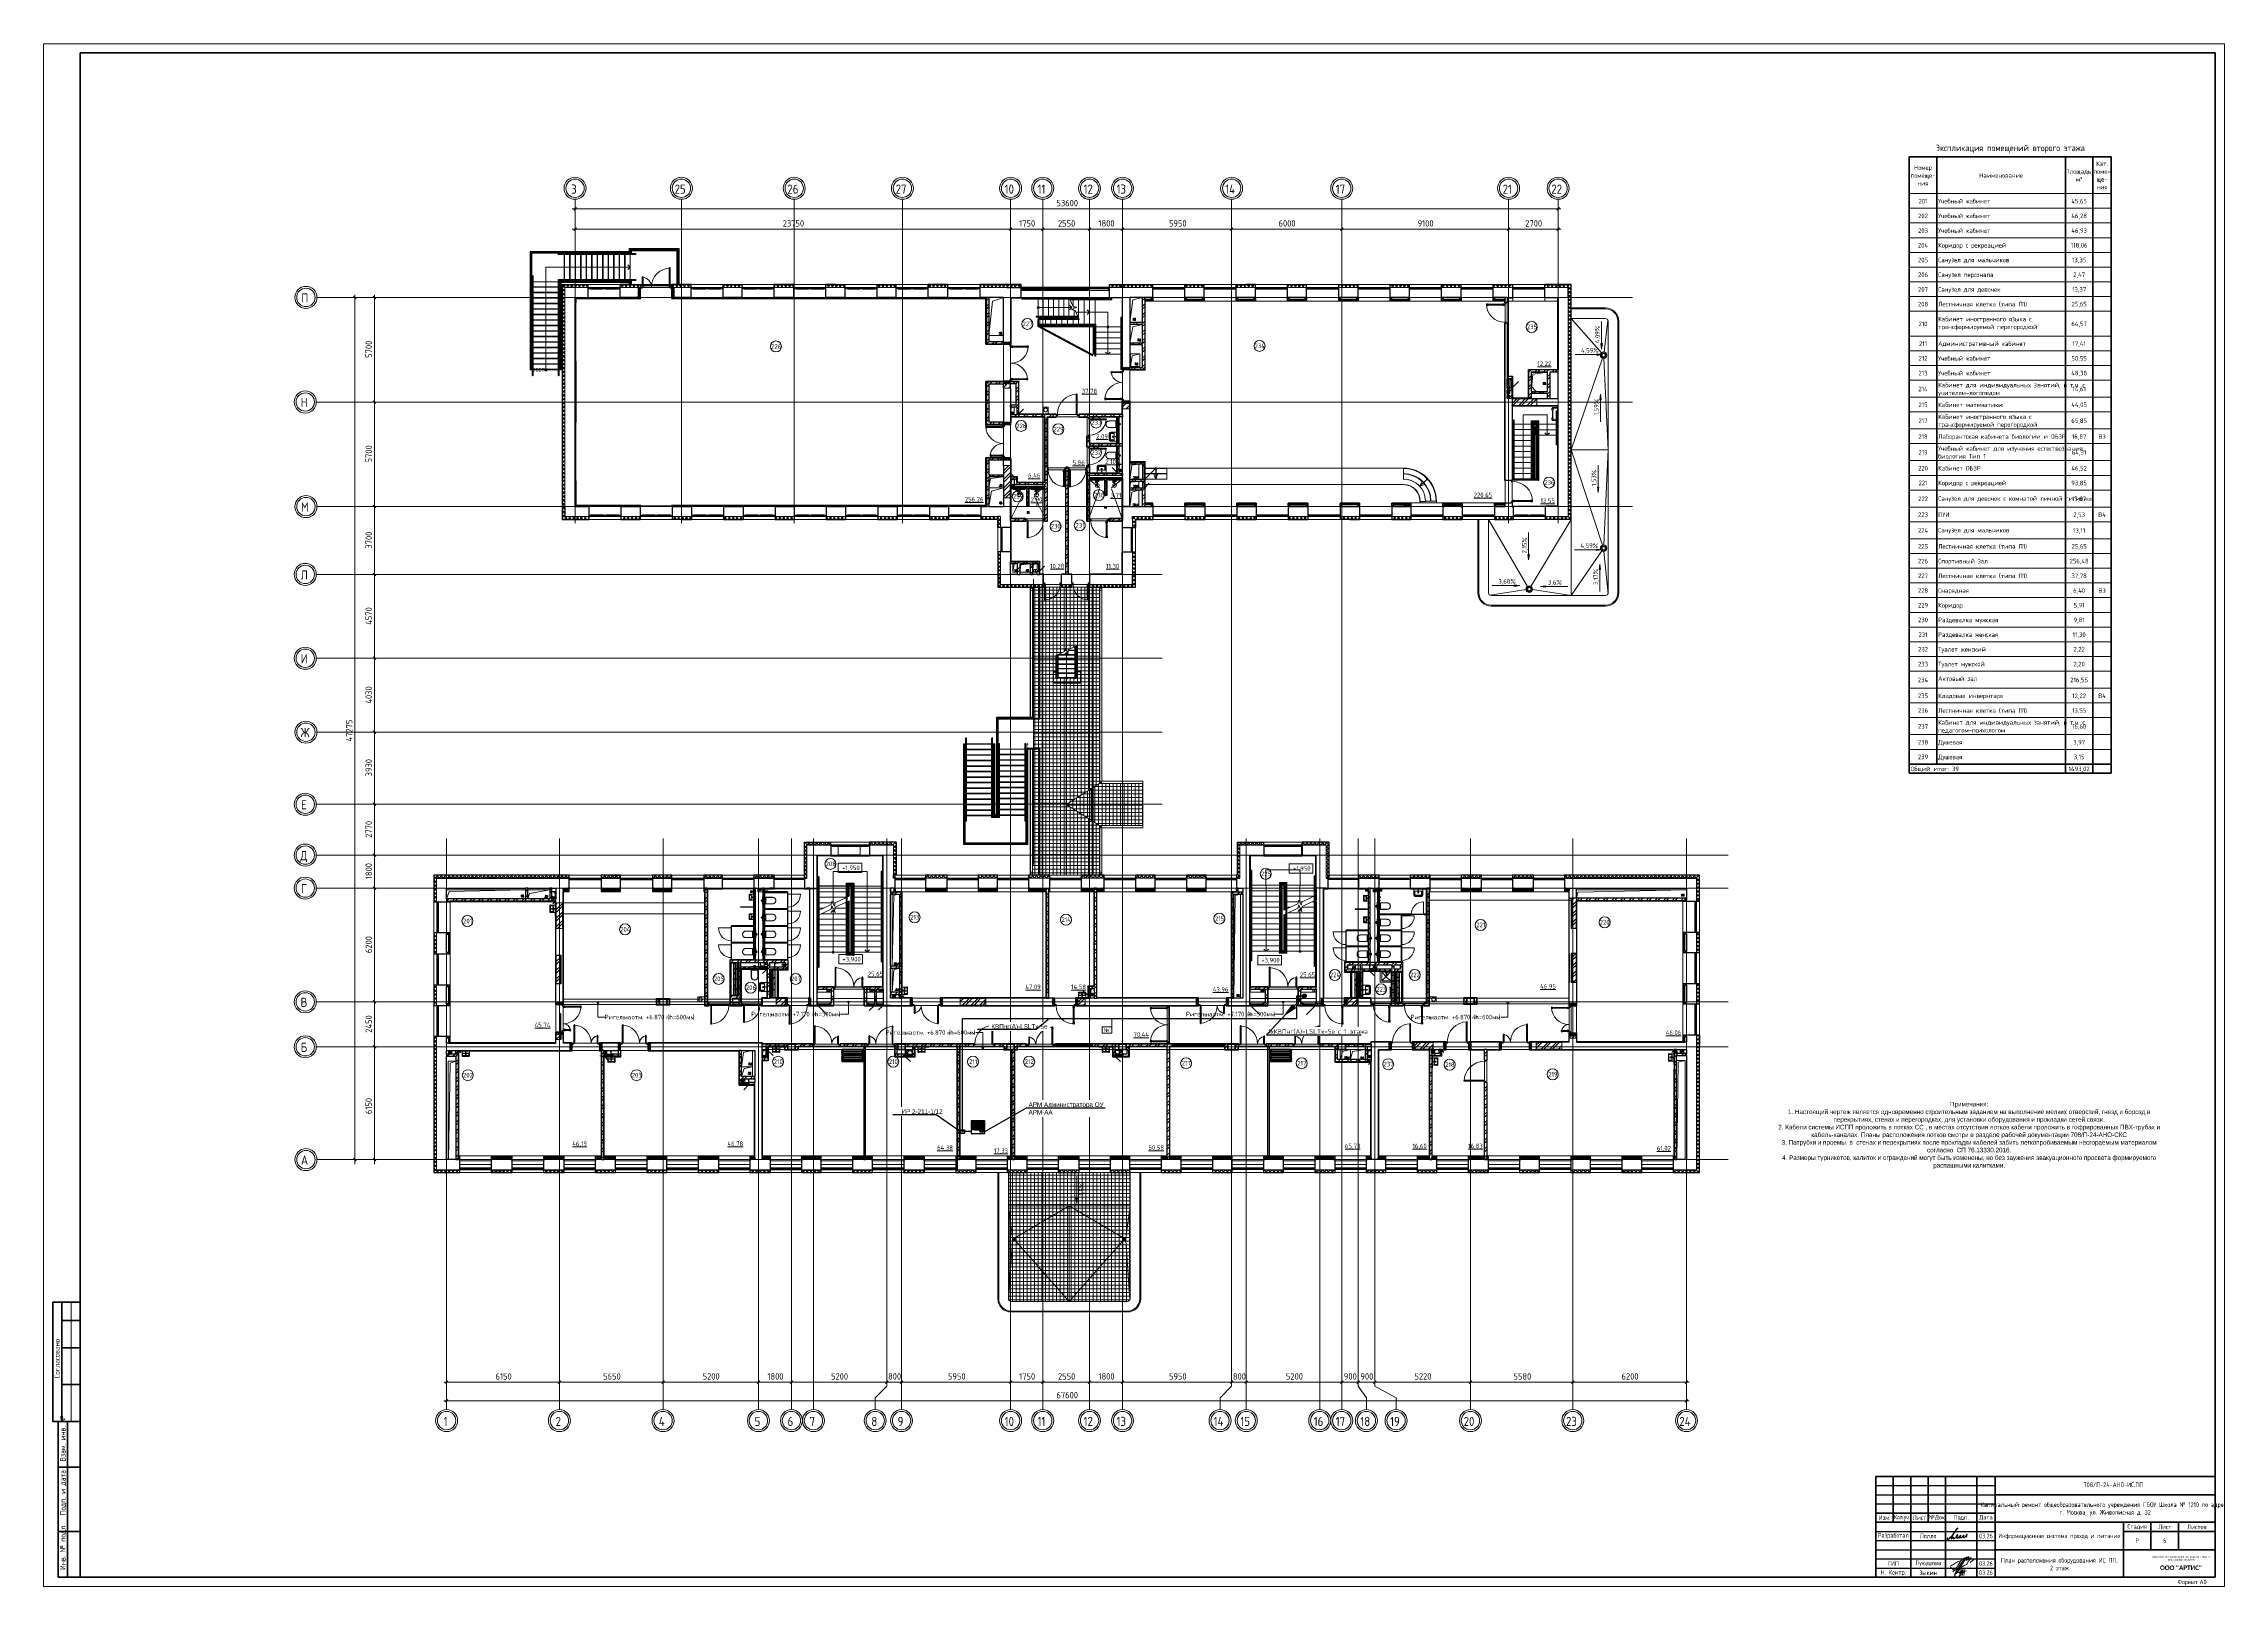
# Paper-space layout '2 этаж' of a CAD drawing. Header units: millimetres. Extents: x -2746 to 1243, y -6195 to 657.
# Drawn here: x -2746 to -1557, y -6195 to -5354 of the extents above; entities outside this region: 32.
# The model-space entities are those that its viewports show. They can reach past a viewport. Long polylines and large blocks are cut down to what shows.
import ezdxf
from ezdxf import colors
from ezdxf.entities.mleader import LeaderData, LeaderLine
from ezdxf.enums import TextEntityAlignment as Align
from ezdxf.math import Vec2, Vec3

# ---------------------------------------------------------------- set-up
doc = ezdxf.new("R2010")
doc.units = ezdxf.units.MM
for name, pattern in [('ADSK_Линия сетки', [25, 20, -2.5, 0, -2.5]), ('ADSK_Сверху', [450, 300, -150]), ('ADSK_Штриховая_ш2 п1_5', [4.5, 3, -1.5])]:
    doc.linetypes.add(name, pattern=pattern)
for name, color, linetype, lineweight in [('1.АПС_текст', 7, 'Continuous', 15), ('_ Окна', 252, 'Continuous', 30), ('__ФОРМАТ', 7, 'Continuous', 40), ('_СС_КНС-Внешние связи', 250, 'Continuous', 30), ('_Схема', 5, 'Continuous', 30), ('A-_ANOTTEXT_T', 7, 'Continuous', 9), ('PDF _Геометрия', 8, 'Continuous', 9), ('Аннотация', 252, 'Continuous', 18), ('АПС', 255, 'Continuous', 30), ('Витраж', 252, 'Continuous', 9), ('Графика спецификации', 7, 'Continuous', 20), ('Двери', 8, 'Continuous', 9), ('Крыша', 252, 'Continuous', 9), ('Крыша штриховка', 252, 'Continuous', 9), ('Лестницы', 8, 'Continuous', 9), ('Линии', 7, 'Continuous', 9), ('Марки помещений', 8, 'Continuous', 20), ('Несущие колонны', 252, 'Continuous', 18), ('Обобщенные модели', 8, 'Continuous', 18), ('Оборудование', 8, 'Continuous', 18), ('Ограждение', 8, 'Continuous', 9), ('Окна', 252, 'Continuous', 9), ('Оси', 252, 'Continuous', 9), ('Отметки', 252, 'Continuous', 9), ('ОФ_рамка', 8, 'Continuous', 60), ('Панели витража', 8, 'Continuous', 9), ('Перекрытие', 252, 'Continuous', 18), ('Подписи', 7, 'Continuous', 13), ('Размеры', 7, 'Continuous', 9), ('Сантехника', 252, 'Continuous', 18), ('Стены внутренние', 252, 'Continuous', 18), ('Стены наружные', 252, 'Continuous', 18), ('Стены разрез', 7, 'Continuous', 30), ('Стены штриховка', 7, 'Continuous', 9), ('Стрелки', 7, 'Continuous', 30), ('Стрелки вверх', 7, 'Continuous', 18), ('Тонкие линии', 7, 'Continuous', 18), ('Траектории лестницы', 252, 'Continuous', 18), ('ТХ Текст', 251, 'Continuous', 0)]:
    doc.layers.add(name, color=color, linetype=linetype, lineweight=lineweight)
for name, color, linetype in [('_19D-Телекоммуникационные шкафы', 7, 'Continuous'), ('__НАДПИСИ', 7, 'Continuous'), ('PDF _Оформление-Надписи', 7, 'Continuous'), ('PDF _Текст', 7, 'Continuous'), ('СОТ', 7, 'Continuous'), ('стена', 20, 'Continuous'), ('Узлы', 7, 'Continuous')]:
    doc.layers.add(name, color=color, linetype=linetype)
doc.layers.add('PDF _СОТ', color=7, linetype='Continuous', true_color=0xb82d00)
doc.layers.add('PDF _Сплошная заливка', color=7, linetype='Continuous', true_color=0xffffff)
doc.layers.add('Двери открывание', color=7, linetype='Continuous', lineweight=9, true_color=0xc0c0c0)
doc.layers.add('ОФ_подписи', color=5, linetype='Continuous', lineweight=13, true_color=0x0000ff)
doc.styles.add('Arial Narrow МОЙ', font='ARIALN.TTF', dxfattribs={"height": 2.5})
doc.styles.add('GOST 2.304 type A', font='', dxfattribs={"height": 250})
doc.styles.add('GOST 2.304 type A_2', font='', dxfattribs={"height": 2.5})
doc.styles.add('GOST 2.304 type A_3', font='', dxfattribs={"height": 3.5})
doc.styles.add('GOST Common', font='', dxfattribs={"width": 0.9, "height": 500})
doc.styles.add('GOST Common_1', font='', dxfattribs={"height": 250})
doc.styles.add('GOST Common_2', font='', dxfattribs={"width": 0.9, "height": 250})
doc.styles.add('GOST Common_3', font='', dxfattribs={"height": 3.5})
doc.styles.add('GOST Common_4', font='', dxfattribs={"height": 7})
doc.styles.add('GOST Common_7', font='', dxfattribs={"width": 0.9, "height": 2.5})
doc.styles.add('GOST Common_8', font='', dxfattribs={"width": 0.9, "height": 2.5})
doc.styles.add('ISOCPEUR', font='isocpeur.ttf', dxfattribs={"width": 0.9, "height": 350})
doc.styles.add('Mipgost_5', font='', dxfattribs={"height": 250})
doc.styles.add('PDF Calibri', font='calibri.ttf')
doc.styles.add('RubezhCAD', font='', dxfattribs={"oblique": 10})
doc.styles.add('ГОСТ 2.304', font='')
doc.styles.get('GOST 2.304 type A').set_extended_font_data('GOST 2.304 type A')
doc.styles.get('GOST 2.304 type A_2').set_extended_font_data('GOST 2.304 type A')
doc.styles.get('GOST 2.304 type A_3').set_extended_font_data('GOST 2.304 type A')
doc.styles.get('GOST Common').set_extended_font_data('GOST type B')
doc.styles.get('GOST Common_1').set_extended_font_data('GOST type B')
doc.styles.get('GOST Common_2').set_extended_font_data('GOST type B')
doc.styles.get('GOST Common_3').set_extended_font_data('GOST type B')
doc.styles.get('GOST Common_4').set_extended_font_data('GOST type B')
doc.styles.get('GOST Common_7').set_extended_font_data('GOST type B')
doc.styles.get('GOST Common_8').set_extended_font_data('GOST type B')
doc.styles.get('Mipgost_5').set_extended_font_data('Mipgost')
doc.styles.get('RubezhCAD').set_extended_font_data('GOST type A')
doc.styles.get('ГОСТ 2.304').set_extended_font_data('GOST 2.304 type A')
pattern_1 = [(0, (295526.8, 80551.37), (0, 600), []), (90, (295526.8, 80551.37), (-600, 4e-14), [])]

# ---------------------------------------------------------------- blocks, each defined once
blk = doc.blocks.new('АА')
at = {"layer": 'PDF _Сплошная заливка', "true_color": 0xffffff, "transparency": 33554559}
blk.add_hatch(color=7, dxfattribs=at).paths.add_polyline_path([(218996, 88656), (219638, 88656), (219638, 89023), (218996, 89023)])
at = {"layer": 'PDF _Сплошная заливка', "transparency": 33554559}
for points in [[(219180, 88565), (219455, 88565), (219455, 88620), (219180, 88620)], [(219418, 88473), (219638, 88473), (219638, 88491), (219418, 88491)], [(219455, 88454), (219602, 88454), (219602, 88491), (219455, 88491)]]:
    blk.add_hatch(color=5, dxfattribs=at).paths.add_polyline_path(points)
at = {"layer": 'PDF _Геометрия', "color": 5, "lineweight": 25}
for points in [[(218960, 88620), (219693, 88620), (219693, 89060), (218960, 89060)], [(218960, 88363), (219693, 88363), (219693, 88565), (218960, 88565)], [(218996, 88656), (219638, 88656), (219638, 89023), (218996, 89023)], [(219180, 88565), (219455, 88565), (219455, 88620), (219180, 88620)], [(219418, 88473), (219638, 88473), (219638, 88491), (219418, 88491)], [(219455, 88454), (219602, 88454), (219602, 88491), (219455, 88491)]]:
    blk.add_lwpolyline(points, close=True, dxfattribs=at)
at = {"layer": 'PDF _Текст', "color": 251, "insert": (219230, 88767), "char_height": 124.2, "attachment_point": 7, "style": 'PDF Calibri'}
blk.add_mtext('АА', dxfattribs=at)
blk = doc.blocks.new('план Новый корпус (не печатать) 2$0$_Dot')
at = {"color": 251, "linetype": 'ByBlock', "lineweight": -2}
blk.add_line((-0.5, 0), (-1, 0), dxfattribs=at)
at = {"color": 251, "linetype": 'ByBlock', "const_width": 0.5}
blk.add_lwpolyline([(-0.25, 0, 1), (0.25, 0, 1)], format="xyb", close=True, dxfattribs=at)
blk = doc.blocks.new('А0')
at = {"layer": 'ОФ_рамка', "color": 0, "linetype": 'Continuous', "lineweight": 5, "ltscale": 100}
for points in [[(341068, -309617), (222168, -309617)], [(222168, -309617), (222168, -393717)], [(341068, -393717), (341068, -309617)], [(222168, -393717), (341068, -393717)]]:
    blk.add_lwpolyline(points, dxfattribs=at)
at = {"layer": 'ОФ_рамка', "color": 0, "linetype": 'Continuous', "ltscale": 100}
for points in [[(340568, -310117), (224168, -310117)], [(224168, -310117), (224168, -393217)], [(340568, -393217), (340568, -310117)], [(224168, -393217), (340568, -393217)]]:
    blk.add_lwpolyline(points, dxfattribs=at)
at = {"layer": 'ОФ_рамка', "color": 0, "linetype": 'Continuous'}
for points in [[(222668, -384717), (222668, -378217)], [(224168, -378217), (222668, -378217)], [(223168, -384717), (223168, -378217)], [(223168, -379217), (224168, -379217)], [(224168, -393217), (224168, -378217)], [(223168, -380717), (224168, -380717)], [(223168, -382717), (224168, -382717)], [(222668, -384717), (224168, -384717)], [(222968, -393217), (222968, -384717)], [(223468, -393217), (223468, -384717)], [(222968, -387217), (224168, -387217)], [(222968, -390717), (224168, -390717)], [(224168, -393217), (222968, -393217)]]:
    blk.add_lwpolyline(points, dxfattribs=at)
at = {"layer": 'ОФ_рамка', "color": 0, "linetype": 'Continuous', "lineweight": 5}
blk.add_lwpolyline([(223668, -384717), (223668, -378217)], dxfattribs=at)
at = {"layer": 'ОФ_рамка', "color": 0, "linetype": 'Continuous', "lineweight": 5, "char_height": 300, "attachment_point": 1, "rotation": 90, "style": 'ГОСТ 2.304'}
for s, insert, width in [('\\fGOST 2.304 type A|b0|i0|c1|p34;\\W1.0000000000;\\T1.0000000000;\\o\\lСогласовано', (222748, -382374), 1992.86), ('\\fGOST 2.304 type A|b0|i0|c1|p34;\\W1.0000000000;\\T1.0000000000;\\o\\lВзам. инв. №', (223066, -386910), 2077.93), ('\\fGOST 2.304 type A|b0|i0|c1|p34;\\W1.0000000000;\\T1.0000000000;\\o\\lПодп. и дата', (223068, -389839), 2065.5), ('\\fGOST 2.304 type A|b0|i0|c1|p34;\\W1.0000000000;\\T1.0000000000;\\o\\lИнв. № подл.', (223065, -392816), 2070.21)]:
    blk.add_mtext(s, dxfattribs=dict(at, insert=insert, width=width))
at = {"layer": 'ОФ_рамка', "color": 0, "linetype": 'Continuous', "lineweight": 5, "ltscale": 100, "char_height": 250, "attachment_point": 1, "style": 'ГОСТ 2.304'}
for s, insert, width in [('\\fGOST 2.304 type A|b0|i0|c1|p34;\\W1.0000000000;\\T1.0000000000;\\o\\lФормат', (338524, -393342), 1107.32), ('A0', (339716, -393345), 375.36)]:
    blk.add_mtext(s, dxfattribs=dict(at, insert=insert, width=width))
blk = doc.blocks.new('П_Зыкин')
at = {"layer": 'ОФ_подписи', "color": 5, "ltscale": 100, "transparency": 33554687}
for p, q in [((142, 249), (62, -174)), ((102, 37), (218, 37)), ((258, 249), (178, -174))]:
    blk.add_line(p, q, dxfattribs=at)
blk.add_lwpolyline([(-462, 273), (-74, 273), (-446, -30)], dxfattribs=at)
for centre, radius, start, end in [((-271, -94), 186, 314.23929, 159.93483), ((345, -1372), 1523, 88.87583, 117.8788), ((1109, -252), 1204, 158.75935, 174.23097), ((-1024, 224), 1068, 337.81444, 2.88593), ((-849, 72), 852, 342.83077, 7.48151), ((-9, 182), 4.48, 8.96906, 155.65511), ((-643, 22), 732, 344.4555, 20.46196), ((-318, -169), 151, 108.7568, 173.42509), ((-287, -115), 185, 191.53585, 322.35119)]:
    blk.add_arc(centre, radius, start, end, dxfattribs=at)
blk = doc.blocks.new('П_Лукашова')
at = {"layer": 'ОФ_подписи', "color": 5}
for p, q in [((221, 339), (-221, -339)), ((286, 371), (-156, -307)), ((283, 370), (218, 338))]:
    blk.add_line(p, q, dxfattribs=at)
for points in [[(-221, -339), (-276, -344), (-368, -289), (-446, -221), (-505, -166), (-522, -116), (-412, -16), (-295, 56), (-173, 120), (-49, 179), (33, 216), (87, 237), (52, 221), (11, 167), (-59, 51), (-126, -52), (-177, -132), (-256, -231), (-409, -409)], [(360, 20), (294, -18), (203, -65), (91, -124), (-73, -248)], [(366, 415), (236, 213), (85, -37), (-50, -300)], [(221, 301), (344, 360), (434, 401), (475, 416), (464, 395), (420, 336), (342, 232), (310, 203), (337, 221), (420, 283), (490, 322), (558, 352), (576, 358), (491, 240), (403, 113), (374, 49), (360, 20)], [(530, 102), (646, 199), (748, 254)]]:
    blk.add_spline(points, degree=3, dxfattribs=at)
blk = doc.blocks.new('штамп')
at = {"layer": '__ФОРМАТ', "linetype": 'Continuous', "lineweight": 50}
for p, q in [((531929, 45357), (531929, 50857)), ((531929, 50857), (550429, 50857)), ((532879, 48357), (532879, 50857)), ((533829, 45357), (533829, 50857)), ((534779, 48357), (534779, 50857)), ((535729, 45357), (535729, 50857)), ((537429, 45357), (537429, 50857)), ((538429, 45357), (538429, 50857)), ((550429, 45357), (550429, 50857)), ((531929, 48857), (538429, 48857)), ((538429, 49857), (550429, 49857)), ((531929, 48357), (550429, 48357)), ((545429, 45357), (545429, 48357)), ((545429, 47857), (550429, 47857)), ((546929, 46857), (546929, 48357)), ((548429, 46857), (548429, 48357)), ((538429, 46857), (550429, 46857)), ((531929, 45357), (550429, 45357))]:
    blk.add_line(p, q, dxfattribs=at)
at = {"layer": '__ФОРМАТ', "linetype": 'Continuous', "lineweight": -2}
for p, q in [((531929, 50357), (538429, 50357)), ((531929, 49857), (538429, 49857)), ((531929, 49357), (538429, 49357)), ((531929, 48857), (538429, 48857)), ((531929, 47857), (538429, 47857)), ((531929, 47357), (538429, 47357)), ((531929, 46857), (538429, 46857)), ((538429, 46857), (550429, 46857)), ((531929, 46357), (538429, 46357)), ((531929, 45857), (538429, 45857))]:
    blk.add_line(p, q, dxfattribs=at)
at = {"layer": 'Подписи', "color": 5, "lineweight": 25}
blk.add_lwpolyline([(535847, 47525), (535833, 47500), (535823, 47461), (535824, 47440), (535829, 47423), (535840, 47414), (535857, 47413), (535876, 47421), (535897, 47435), (535917, 47454), (536005, 47539), (536088, 47624), (536142, 47690), (536203, 47776), (536266, 47874), (536323, 47953), (536362, 48009), (536395, 48059), (536405, 48060), (536397, 48045), (536295, 47925), (536205, 47790), (536095, 47603), (536059, 47544), (536038, 47506), (536029, 47485), (536027, 47473), (536027, 47462), (536031, 47457), (536037, 47454), (536045, 47456), (536057, 47466), (536072, 47479), (536107, 47506), (536133, 47525), (536147, 47532), (536152, 47532), (536153, 47529), (536150, 47520), (536147, 47504), (536146, 47491), (536148, 47479), (536150, 47471), (536157, 47465), (536166, 47462), (536178, 47464), (536189, 47469), (536215, 47480), (536240, 47498), (536281, 47529), (536306, 47550), (536324, 47567), (536342, 47582), (536372, 47609), (536388, 47629), (536397, 47646), (536399, 47657), (536398, 47666), (536393, 47671), (536383, 47671), (536372, 47667), (536356, 47653), (536336, 47632), (536323, 47612), (536313, 47599), (536309, 47587), (536310, 47579), (536315, 47575), (536326, 47579), (536335, 47585), (536344, 47592), (536348, 47595), (536352, 47596), (536354, 47595), (536355, 47592), (536349, 47583), (536342, 47575), (536334, 47561), (536326, 47547), (536322, 47538), (536320, 47531), (536321, 47523), (536325, 47519), (536328, 47519), (536333, 47524), (536338, 47527), (536344, 47526), (536346, 47520), (536351, 47508), (536355, 47498), (536359, 47493), (536366, 47491), (536375, 47491), (536385, 47497), (536412, 47513), (536436, 47532), (536466, 47559), (536491, 47583), (536517, 47607), (536529, 47621), (536545, 47642), (536547, 47643), (536546, 47644), (536543, 47644), (536541, 47642), (536538, 47637), (536499, 47577), (536491, 47558), (536482, 47544), (536480, 47535), (536479, 47529), (536481, 47524), (536483, 47522), (536489, 47523), (536494, 47526), (536502, 47532), (536512, 47539), (536522, 47544), (536530, 47548), (536541, 47549), (536547, 47546), (536550, 47541), (536551, 47531), (536552, 47525), (536553, 47521), (536558, 47517), (536562, 47515), (536568, 47515), (536575, 47517), (536583, 47523), (536596, 47533), (536617, 47547), (536636, 47561), (536659, 47583), (536688, 47609), (536702, 47620), (536713, 47630), (536721, 47636), (536727, 47641), (536727, 47643), (536726, 47644), (536723, 47643), (536720, 47638), (536715, 47629), (536693, 47594), (536681, 47575), (536676, 47566), (536674, 47557), (536677, 47551), (536679, 47547), (536684, 47546), (536689, 47549), (536695, 47552), (536700, 47554), (536709, 47554), (536716, 47551), (536717, 47545), (536719, 47535), (536721, 47527), (536725, 47524), (536731, 47520), (536741, 47523), (536747, 47528), (536757, 47534), (536779, 47550), (536809, 47572), (536842, 47600), (536865, 47623), (536880, 47642), (536895, 47664), (536899, 47675), (536901, 47684), (536898, 47689), (536891, 47693), (536881, 47689), (536873, 47682), (536862, 47668), (536856, 47654), (536855, 47638), (536856, 47622), (536856, 47598), (536858, 47583), (536860, 47572), (536864, 47560), (536871, 47551)], dxfattribs=at)
at = {"layer": 'ОФ_подписи'}
for name, p, xscale, yscale, zscale in [('П_Лукашова', (536533, 46057), 1.010226427429054, 1.010226427429054, 1.010226427429054), ('П_Зыкин', (536581, 45585), 0.7621923841183493, 0.7621923841183493, 0.7621923841183493)]:
    blk.add_blockref(name, p, dxfattribs=dict(at, xscale=xscale, yscale=yscale, zscale=zscale))
at = {"color": 0, "transparency": 33554687, "attachment_point": 5, "style": 'ГОСТ 2.304'}
for s, insert, char_height, width in [('{\\fArial|b0|i0|c204|p34;комплексное проектирование промышленных и гражданских объектов}', (548566, 46374), 100, 3372.21), ('{\\fCorbel Light|b1|i0|c204|p34;ООО "АРТИС"}', (548566, 45874), 250, 4171.2)]:
    blk.add_mtext(s, dxfattribs=dict(at, insert=insert, char_height=char_height, width=width))
at = {"layer": '__НАДПИСИ', "lineweight": 9, "ltscale": 2, "style": 'ISOCPEUR', "flags": 1}
blk.add_attdef('NOTATION', (548864, 51134), '', height=250, dxfattribs=at)
at = {"layer": '__НАДПИСИ', "lineweight": 9, "ltscale": 2, "style": 'RubezhCAD', "oblique": 10}
blk.add_attdef('SHEET', text='', height=250, dxfattribs=at).set_placement((547679, 47357), align=Align.MIDDLE_CENTER)
at = {"layer": '__ФОРМАТ', "color": 7, "linetype": 'Continuous', "lineweight": 20, "attachment_point": 5, "style": 'GOST 2.304 type A'}
for s, insert, char_height, width in [('\\pi-7.5,l7.5,t7.5;{\\W0.9;\\C256;Кол.уч.}', (533354, 48607), 250, 950), ('Капитальный ремонт общеобразовательного учреждения ГБОУ Школа № 1210 по адресу:      \\Pг. Москва, ул. Живописная д. 32', (544429, 49073), 250, 12000), ('Информационная система проход и питание \\P ', (541929, 47381), 240, 7000)]:
    blk.add_mtext(s, dxfattribs=dict(at, insert=insert, char_height=char_height, width=width))
at = {"layer": '__ФОРМАТ', "color": 7, "linetype": 'Continuous', "lineweight": 20, "char_height": 250, "attachment_point": 5, "line_spacing_factor": 1.2, "style": 'GOST 2.304 type A'}
for s, insert, width in [('\\pi-7.5,l7.5,t7.5;{\\C256;№Док}', (535254, 48607), 950), ('\\pi-7.5,l7.5,t7.5;{\\C256;Подп.}', (536584, 48607), 1710.72), ('\\pi-7.5,l7.5,t7.5;{\\C256;Дата}', (537929, 48607), 1000), ('\\pi-7.5,l7.5,t7.5;{\\C256;Изм.}', (532404, 48607), 950), ('\\pi-7.5,l7.5,t7.5;{\\C256;Разработал}', (532879, 47607), 1900), ('\\pi-7.5,l7.5,t7.5;{\\C256;Лист}', (534304, 48607), 950), ('{\\C256;Лялля}', (534779, 47607), 1900), ('{\\C256;03.26}', (537929, 47607), 1000), ('\\pi-7.5,l7.5,t7.5;{\\C256;Стадия}', (546179, 48107), 1500), ('\\pi-7.5,l7.5,t7.5;{\\C256;Лист}', (547679, 48107), 1500), ('\\pi-7.5,l7.5,t7.5;{\\C256;Листов}', (549429, 48107), 2000), ('\\pi-750,l750,t750;{\\C256;Р}', (546179, 47357), 1500), ('{\\C256;Н. Контр. }', (532879, 45592), 1900), ('\\pi-7.5,l7.5,t7.5;{\\C256;ГИП}', (532879, 46107), 1900), ('{\\C256;Лукашова}', (534779, 46107), 1900), ('\\pi-750,l750,t750;{\\C256;Зыкин}', (534779, 45607), 1900), ('{\\C256;03.26}', (537929, 46107), 1000), ('{\\C256;03.26}', (537929, 45607), 1000)]:
    blk.add_mtext(s, dxfattribs=dict(at, insert=insert, width=width))
at = {"layer": 'стена', "color": 18, "true_color": 0x000000, "insert": (543249, 50527), "char_height": 250, "width": 3851.47, "attachment_point": 1, "style": 'GOST 2.304 type A'}
blk.add_mtext('708/П-24-АНО-ИС.ПП', dxfattribs=at)
blk = doc.blocks.new('Тип перил - D15 высота60 консоль80-16089-План 2 этажа смеж')
at = {"layer": 'Ограждение'}
for p, q in [((-7.5, 80), (-7.5, 20)), ((7.5, 20), (7.5, 80))]:
    blk.add_line(p, q, dxfattribs=at)
blk = doc.blocks.new('Тип перил - D15 высота60 консоль80-V28-План 2 этажа смеж')
at = {"layer": 'Ограждение'}
for p, q in [((-8, 70), (-8, 25)), ((7, 25), (7, 70))]:
    blk.add_line(p, q, dxfattribs=at)
blk = doc.blocks.new('Ограждение - 25-7522935-План 2 этажа смеж')
at = {"layer": 'Ограждение', "lineweight": 18}
for p, q in [((12.5, 12.5), (-12.5, 12.5)), ((-12.5, 12.5), (-12.5, -12.5)), ((12.5, -12.5), (12.5, 12.5)), ((-12.5, -12.5), (12.5, -12.5))]:
    blk.add_line(p, q, dxfattribs=at)
blk = doc.blocks.new('Ограждение - 25-V61-План 2 этажа смеж')
at = {"layer": 'Ограждение', "lineweight": 18}
for p, q in [((12.5, 12.5), (-12.5, 12.5)), ((-12.5, 12.5), (-12.5, 2.5)), ((12.5, 2.5), (12.5, 12.5))]:
    blk.add_line(p, q, dxfattribs=at)
blk = doc.blocks.new('Ограждение - 25 мм-7522937-План 2 этажа смеж')
at = {"layer": 'Ограждение', "lineweight": 18}
for start, end in [(360, 180), (180, 360)]:
    blk.add_arc((0, 0), 12.5, start, end, dxfattribs=at)
blk = doc.blocks.new('план 2 этажа')
at = {"layer": 'Аннотация', "lineweight": 9, "true_color": 0x636466}
h = blk.add_hatch(color=251, dxfattribs=at)
edge = h.paths.add_edge_path()
edge.add_arc((270442, 68868), 50, 0, 360)
h = blk.add_hatch(color=251, dxfattribs=at)
edge = h.paths.add_edge_path()
edge.add_arc((284098, 68905), 50, 0, 360)
h = blk.add_hatch(color=251, dxfattribs=at)
edge = h.paths.add_edge_path()
edge.add_arc((307798, 68905), 50, 0, 360)
h = blk.add_hatch(color=251, dxfattribs=at)
edge = h.paths.add_edge_path()
edge.add_arc((320045, 68868), 50, 0, 360)
h = blk.add_hatch(color=251, dxfattribs=at)
edge = h.paths.add_edge_path()
edge.add_arc((291423, 66398), 50, 0, 360)
at = {"layer": 'Двери', "lineweight": 18, "true_color": 0x636466}
h = blk.add_hatch(dxfattribs=at)
h.set_pattern_fill('FP_2', color=251, style=0, pattern_type=2)
h.set_pattern_definition([(45, (273485.813, 107586.636), (-35.3553, 35.3553), [])])
h.paths.add_polyline_path([(274611, 107312), (274611, 107862), (274461, 107862), (274461, 107312)])
h.paths.add_polyline_path([(272611, 107312), (272761, 107312), (272761, 107862), (272611, 107862), (272611, 107334)])
h = blk.add_hatch(dxfattribs=at)
h.set_pattern_fill('FP_2', color=251, angle=-90, style=0, pattern_type=2)
h.set_pattern_definition([(315, (292745.813, 103866.636), (35.3553, 35.3553), [])])
h.paths.add_polyline_path([(292551, 102592), (292941, 102592), (292941, 102742), (292551, 102742)])
h.paths.add_polyline_path([(292551, 104742), (292941, 104742), (292941, 104892), (292551, 104892)])
h = blk.add_hatch(dxfattribs=at)
h.set_pattern_fill('FP_2', color=251, angle=90, style=0, pattern_type=2)
h.set_pattern_definition([(135, (299235.813, 102381.636), (-35.3553, -35.3553), [])])
h.paths.add_polyline_path([(299041, 101507), (299431, 101507), (299431, 101657), (299041, 101657), (299041, 101597)])
h.paths.add_polyline_path([(299041, 103357), (299431, 103357), (299431, 103507), (299041, 103507)])
h = blk.add_hatch(dxfattribs=at)
h.set_pattern_fill('FP_2', color=251, angle=90, style=0, pattern_type=2)
h.set_pattern_definition([(135, (292745.813, 99346.636), (-35.3553, -35.3553), [])])
h.paths.add_polyline_path([(292551, 98422), (292941, 98422), (292941, 98572), (292551, 98572), (292551, 98441)])
h.paths.add_polyline_path([(292749, 100372), (292941, 100372), (292941, 100522), (292551, 100522), (292551, 100372)])
h = blk.add_hatch(dxfattribs=at)
h.set_pattern_fill('FP_2', color=251, angle=180, style=0, pattern_type=2)
h.set_pattern_definition([(225, (281470.813, 68911.636), (35.3553, -35.3553), [])])
h.paths.add_polyline_path([(281911, 68717), (282061, 68717), (282061, 69107), (281911, 69107), (281911, 68895)])
h.paths.add_polyline_path([(280781, 68717), (280781, 69107), (280631, 69107), (280631, 68717)])
h = blk.add_hatch(dxfattribs=at)
h.set_pattern_fill('FP_2', color=251, angle=180, style=0, pattern_type=2)
h.set_pattern_definition([(225, (288470.813, 68911.636), (35.3553, -35.3553), [])])
h.paths.add_polyline_path([(289246, 68717), (289246, 69107), (289096, 69107), (289096, 68717)])
h.paths.add_polyline_path([(287596, 68717), (287596, 69107), (287446, 69107), (287446, 68717)])
h = blk.add_hatch(dxfattribs=at)
h.set_pattern_fill('FP_2', color=251, angle=180, style=0, pattern_type=2)
h.set_pattern_definition([(225, (296040.813, 68911.636), (35.3553, -35.3553), [])])
h.paths.add_polyline_path([(296481, 68717), (296631, 68717), (296631, 69107), (296481, 69107), (296481, 68895)])
h.paths.add_polyline_path([(295351, 68717), (295351, 69107), (295201, 69107), (295201, 68717)])
h = blk.add_hatch(dxfattribs=at)
h.set_pattern_fill('FP_2', color=251, angle=180, style=0, pattern_type=2)
h.set_pattern_definition([(225, (304060.813, 68911.636), (35.3553, -35.3553), [])])
h.paths.add_polyline_path([(304836, 68980), (304836, 69107), (304686, 69107), (304686, 68717), (304836, 68717)])
h.paths.add_polyline_path([(303186, 68717), (303186, 69107), (303036, 69107), (303036, 68717)])
h = blk.add_hatch(dxfattribs=at)
h.set_pattern_fill('FP_2', color=251, angle=180, style=0, pattern_type=2)
h.set_pattern_definition([(225, (310690.813, 68911.636), (35.3553, -35.3553), [])])
h.paths.add_polyline_path([(311131, 68717), (311281, 68717), (311281, 69107), (311131, 69107), (311131, 68895)])
h.paths.add_polyline_path([(310001, 68717), (310001, 69107), (309851, 69107), (309851, 68717)])
h = blk.add_hatch(dxfattribs=at)
h.set_pattern_fill('FP_2', color=251, angle=-90, style=0, pattern_type=2)
h.set_pattern_definition([(315, (268340.813, 68136.636), (35.3553, 35.3553), [])])
h.paths.add_polyline_path([(268146, 67128), (268146, 67112), (268536, 67112), (268536, 67262), (268146, 67262)])
h.paths.add_polyline_path([(268146, 68762), (268536, 68762), (268536, 68912), (268146, 68912)])
h = blk.add_hatch(dxfattribs=at)
h.set_pattern_fill('FP_2', color=251, angle=90, style=0, pattern_type=2)
h.set_pattern_definition([(135, (323590.813, 67826.636), (-35.3553, -35.3553), [])])
h.paths.add_polyline_path([(323660, 67052), (323786, 67052), (323786, 67202), (323396, 67202), (323396, 67052)])
h.paths.add_polyline_path([(323396, 68702), (323786, 68702), (323786, 68852), (323396, 68852)])
h = blk.add_hatch(dxfattribs=at)
h.set_pattern_fill('FP_2', color=251, style=0, pattern_type=2)
h.set_pattern_definition([(45, (269655.813, 66461.636), (-35.3553, 35.3553), [])])
h.paths.add_polyline_path([(270665, 66267), (270681, 66267), (270681, 66657), (270531, 66657), (270531, 66267)])
h.paths.add_polyline_path([(269031, 66267), (269031, 66657), (268881, 66657), (268881, 66267)])
h = blk.add_hatch(dxfattribs=at)
h.set_pattern_fill('FP_2', color=251, style=0, pattern_type=2)
h.set_pattern_definition([(45, (272290.81, 66461.636), (-35.3553, 35.3553), [])])
h.paths.add_polyline_path([(273300, 66267), (273316, 66267), (273316, 66657), (273166, 66657), (273166, 66267)])
h.paths.add_polyline_path([(271666, 66267), (271666, 66657), (271516, 66657), (271516, 66267)])
h = blk.add_hatch(dxfattribs=at)
h.set_pattern_fill('FP_2', color=251, style=0, pattern_type=2)
h.set_pattern_definition([(45, (314140.813, 66511.636), (-35.3553, 35.3553), [])])
h.paths.add_polyline_path([(314977, 66317), (314981, 66317), (314981, 66707), (314831, 66707), (314831, 66317)])
h.paths.add_polyline_path([(313701, 66317), (313701, 66707), (313551, 66707), (313551, 66317), (313588, 66317)])
h = blk.add_hatch(dxfattribs=at)
h.set_pattern_fill('FP_2', color=251, style=0, pattern_type=2)
h.set_pattern_definition([(45, (317170.813, 66511.636), (-35.3553, 35.3553), [])])
h.paths.add_polyline_path([(317911, 66317), (318061, 66317), (318061, 66707), (317911, 66707), (317911, 66600)])
h.paths.add_polyline_path([(316681, 66317), (316681, 66707), (316531, 66707), (316531, 66317)])
h = blk.add_hatch(dxfattribs=at)
h.set_pattern_fill('FP_2', color=251, style=0, pattern_type=2)
h.set_pattern_definition([(45, (320330.813, 66511.636), (-35.3553, 35.3553), [])])
h.paths.add_polyline_path([(321356, 66317), (321356, 66707), (321206, 66707), (321206, 66317)])
h.paths.add_polyline_path([(319556, 66317), (319706, 66317), (319706, 66707), (319556, 66707)])
at = {"layer": 'Ограждение', "true_color": 0x636466}
h = blk.add_hatch(dxfattribs=at)
h.set_pattern_fill('FP_14', color=251, style=0, pattern_type=2)
h.set_pattern_definition(pattern_1)
h.paths.add_polyline_path([(293361, 102742), (293376, 102742), (293386, 102752), (292941, 102752), (292941, 102742), (292956, 102742)])
h = blk.add_hatch(dxfattribs=at)
h.set_pattern_fill('FP_14', color=251, style=0, pattern_type=2)
h.set_pattern_definition(pattern_1)
h.paths.add_polyline_path([(293376, 100947), (293386, 100957), (293386, 102752), (293376, 102742), (293376, 100966)])
h = blk.add_hatch(dxfattribs=at)
h.set_pattern_fill('FP_14', color=251, style=0, pattern_type=2)
h.set_pattern_definition(pattern_1)
h.paths.add_polyline_path([(299026, 100947), (299026, 101657), (299016, 101657), (299016, 100957)])
h = blk.add_hatch(dxfattribs=at)
h.set_pattern_fill('FP_14', color=251, style=0, pattern_type=2)
h.set_pattern_definition(pattern_1)
h.paths.add_polyline_path([(322776, 95927), (322776, 99568), (322766, 99568), (322766, 95937)])
h.paths.add_polyline_path([(322766, 99583), (322776, 99583), (322776, 100199), (322766, 100199), (322766, 99589)])
h.paths.add_polyline_path([(322766, 100214), (322776, 100214), (322776, 100830), (322766, 100830), (322766, 100449)])
h.paths.add_polyline_path([(322766, 100845), (322776, 100845), (322776, 101402), (322766, 101402), (322766, 100880)])
h = blk.add_hatch(dxfattribs=at)
h.set_pattern_fill('FP_14', color=251, style=0, pattern_type=2)
h.set_pattern_definition(pattern_1)
h.paths.add_polyline_path([(294138, 100947), (294521, 100947), (294521, 100957), (293386, 100957), (293376, 100947), (293444, 100947)])
h = blk.add_hatch(dxfattribs=at)
h.set_pattern_fill('FP_14', color=251, style=0, pattern_type=2)
h.set_pattern_definition(pattern_1)
h.paths.add_polyline_path([(295421, 100947), (295421, 100957), (295181, 100957), (295181, 100947)])
h = blk.add_hatch(dxfattribs=at)
h.set_pattern_fill('FP_14', color=251, style=0, pattern_type=2)
h.set_pattern_definition(pattern_1)
h.paths.add_polyline_path([(298653, 100947), (299026, 100947), (299016, 100957), (296651, 100957), (296651, 100947), (298306, 100947)])
h = blk.add_hatch(dxfattribs=at)
h.set_pattern_fill('FP_14', color=251, style=0, pattern_type=2)
h.set_pattern_definition(pattern_1)
h.paths.add_polyline_path([(322776, 95927), (322766, 95937), (320301, 95937), (320301, 95927), (322618, 95927)])
at = {"layer": 'Размеры', "true_color": 0x636466}
for points in [[(325164, 104499), (325204, 104799), (325125, 104799)], [(325218, 104194), (324918, 104233), (324918, 104154)], [(325105, 102035), (325065, 101735), (325144, 101735)], [(324977, 96670), (325016, 96970), (324937, 96970)], [(321184, 93007), (321223, 93307), (321144, 93307)], [(325192, 93550), (324892, 93590), (324892, 93511)], [(325071, 92778), (325031, 92478), (325110, 92478)], [(320700, 91602), (320400, 91641), (320400, 91562)], [(321826, 91551), (322126, 91511), (322126, 91590)], [(296543, 57918), (296583, 58218), (296504, 58218)]]:
    blk.add_hatch(color=251, dxfattribs=at).paths.add_polyline_path(points)
at = {"layer": 'Стрелки вверх', "true_color": 0x636466}
h = blk.add_hatch(color=251, dxfattribs=at)
edge = h.paths.add_edge_path()
edge.add_arc((294441, 106762), 50, 0, 360)
for points in [[(294448, 106712), (294474, 106724), (294489, 106748), (294489, 106776), (294474, 106799), (294448, 106811), (294420, 106807), (294399, 106789), (294391, 106760), (294399, 106735), (294420, 106716)], [(298255, 105664), (298279, 105679), (298290, 105705), (298286, 105732), (298268, 105754), (298241, 105762), (298214, 105754), (298195, 105732), (298191, 105705), (298203, 105679), (298227, 105664)], [(267591, 103319), (267618, 103327), (267636, 103348), (267640, 103376), (267629, 103401), (267605, 103417), (267577, 103417), (267553, 103401), (267541, 103376), (267545, 103348), (267564, 103327)], [(295991, 86510), (296018, 86518), (296036, 86539), (296040, 86567), (296029, 86592), (296005, 86608), (295977, 86608), (295953, 86592), (295941, 86567), (295945, 86539), (295964, 86518)], [(283266, 71567), (283293, 71575), (283311, 71596), (283315, 71624), (283304, 71649), (283280, 71665), (283252, 71665), (283228, 71649), (283216, 71624), (283220, 71596), (283239, 71575)], [(308716, 71617), (308743, 71625), (308761, 71646), (308765, 71674), (308754, 71699), (308730, 71715), (308702, 71715), (308678, 71699), (308666, 71674), (308670, 71646), (308689, 71625)]]:
    blk.add_hatch(color=251, dxfattribs=at).paths.add_polyline_path(points)
h = blk.add_hatch(color=251, dxfattribs=at)
edge = h.paths.add_edge_path()
edge.add_arc((298241, 105712), 50, 0, 360)
h = blk.add_hatch(color=251, dxfattribs=at)
edge = h.paths.add_edge_path()
edge.add_arc((267591, 103369), 50, 0, 360)
h = blk.add_hatch(color=251, dxfattribs=at)
edge = h.paths.add_edge_path()
edge.add_arc((295991, 86560), 50, 0, 360)
h = blk.add_hatch(color=251, dxfattribs=at)
edge = h.paths.add_edge_path()
edge.add_arc((283266, 71617), 50, 0, 360)
h = blk.add_hatch(color=251, dxfattribs=at)
edge = h.paths.add_edge_path()
edge.add_arc((308716, 71667), 50, 0, 360)
at = {"color": 251, "lineweight": 18, "true_color": 0x636466}
for p, q in [((299431, 105962), (299606, 107187)), ((300131, 107312), (299606, 107187)), ((300131, 105842), (299606, 105717)), ((299613, 106089), (299613, 106151)), ((299670, 106089), (299670, 106151)), ((299721, 106180), (299691, 106180)), ((299691, 106180), (299691, 106060)), ((299724, 106127), (299691, 106127)), ((299691, 106060), (299727, 106060)), ((299744, 106147), (299744, 106157)), ((299754, 106087), (299754, 106097)), ((299431, 104842), (299606, 105717)), ((299931, 105048), (299874, 105048)), ((299874, 104928), (299874, 105048)), ((299931, 104928), (299931, 105048)), ((299947, 104928), (299947, 104913)), ((299957, 104928), (299947, 104928)), ((300000, 105048), (299957, 104928)), ((299957, 104928), (300020, 104928)), ((300020, 105048), (300000, 105048)), ((300020, 104928), (300020, 105048)), ((300020, 104928), (300030, 104928)), ((300030, 104928), (300030, 104913)), ((299481, 103542), (299481, 104242)), ((299481, 104242), (299981, 104242)), ((299481, 103542), (299481, 104242)), ((299481, 104242), (299981, 104242)), ((299481, 103542), (299565, 104130)), ((299981, 103542), (299481, 103542)), ((299981, 103542), (299481, 103542)), ((299981, 104242), (299565, 104130)), ((299781, 103748), (299724, 103748)), ((299724, 103628), (299724, 103748)), ((299781, 103628), (299781, 103748)), ((299797, 103628), (299797, 103613)), ((299807, 103628), (299797, 103628)), ((299850, 103748), (299807, 103628)), ((299807, 103628), (299870, 103628)), ((299870, 103748), (299850, 103748)), ((299870, 103628), (299870, 103748)), ((299870, 103628), (299880, 103628)), ((299880, 103628), (299880, 103613)), ((299981, 104242), (299981, 103542)), ((299981, 104242), (299981, 103542)), ((320043, 102861), (320016, 102377)), ((320166, 102257), (320031, 102235)), ((320166, 102877), (320043, 102861)), ((320062, 102454), (320062, 102420)), ((320094, 102467), (320075, 102467)), ((320094, 102406), (320075, 102406)), ((320105, 102454), (320105, 102420)), ((320137, 102467), (320119, 102467)), ((320137, 102406), (320119, 102406)), ((320166, 102877), (320166, 102377)), ((292970, 101295), (292941, 100932)), ((293141, 101332), (292970, 101295)), ((293000, 101069), (292970, 101069)), ((292970, 101069), (292970, 100949)), ((293130, 101069), (293070, 100998)), ((293070, 100949), (293070, 101069)), ((293141, 101332), (293141, 100932)), ((320031, 102235), (320016, 102107)), ((320166, 102107), (320016, 102107)), ((320045, 101920), (320018, 101817)), ((320027, 102171), (320045, 102171)), ((320027, 102111), (320045, 102111)), ((320040, 102145), (320058, 102145)), ((320166, 101957), (320045, 101920)), ((320058, 102158), (320058, 102124)), ((320078, 101902), (320061, 101902)), ((320061, 101902), (320061, 101835)), ((320080, 101872), (320061, 101872)), ((320061, 101835), (320082, 101835)), ((320076, 102126), (320076, 102157)), ((320091, 101884), (320091, 101889)), ((320097, 101850), (320097, 101856)), ((320105, 102126), (320105, 102157)), ((320150, 101902), (320117, 101862)), ((320117, 101835), (320117, 101902)), ((320123, 102172), (320142, 102142)), ((320123, 102111), (320123, 102172)), ((320150, 101835), (320130, 101878)), ((320160, 102172), (320142, 102142)), ((320160, 102111), (320160, 102172)), ((320436, 101802), (320436, 101807)), ((320786, 101807), (320786, 101802)), ((293003, 101016), (292970, 101016)), ((292970, 100949), (293006, 100949)), ((293023, 101036), (293023, 101046)), ((293033, 100976), (293033, 100986)), ((293130, 100949), (293094, 101026)), ((291839, 97434), (292551, 97527)), ((292551, 97527), (292551, 96927)), ((298841, 98217), (299041, 98217)), ((298877, 98180), (298841, 97817)), ((299041, 97817), (298841, 97817)), ((298900, 97954), (298870, 97954)), ((298870, 97954), (298870, 97834)), ((298903, 97901), (298870, 97901)), ((298870, 97834), (298907, 97834)), ((299041, 98217), (298877, 98180)), ((298923, 97921), (298923, 97931)), ((298933, 97861), (298933, 97871)), ((299030, 97954), (298970, 97882)), ((298970, 97834), (298970, 97954)), ((299030, 97834), (298994, 97911)), ((291751, 96927), (291839, 97434)), ((292551, 96927), (291751, 96927)), ((291751, 96927), (292551, 96927)), ((291751, 95912), (291905, 96758)), ((292551, 96927), (291905, 96758)), ((292319, 97007), (292319, 96992)), ((292329, 97007), (292319, 97007)), ((292373, 97127), (292329, 97007)), ((292329, 97007), (292393, 97007)), ((292393, 97127), (292373, 97127)), ((292393, 97007), (292393, 97127)), ((292393, 97007), (292403, 97007)), ((292403, 97007), (292403, 96992)), ((292427, 97094), (292427, 97127)), ((292427, 97007), (292464, 97007)), ((292484, 97074), (292447, 97074)), ((292484, 97027), (292484, 97127)), ((292551, 96927), (292551, 96392)), ((292956, 96997), (292956, 97397)), ((292992, 97360), (292956, 96997)), ((293015, 97134), (292985, 97134)), ((292985, 97134), (292985, 97014)), ((293018, 97081), (292985, 97081)), ((292985, 97014), (293022, 97014)), ((293156, 97397), (292992, 97360)), ((293038, 97101), (293038, 97111)), ((293048, 97041), (293048, 97051)), ((293145, 97134), (293085, 97062)), ((293085, 97014), (293085, 97134)), ((293145, 97014), (293109, 97091)), ((293156, 97097), (293156, 96997)), ((292334, 96077), (292334, 96139)), ((292391, 96077), (292391, 96139)), ((292441, 96168), (292411, 96168)), ((292411, 96168), (292411, 96048)), ((292445, 96115), (292411, 96115)), ((292411, 96048), (292448, 96048)), ((292465, 96135), (292465, 96145)), ((292475, 96075), (292475, 96085)), ((299630, 95974), (299630, 96037)), ((299687, 95974), (299687, 96037)), ((299734, 96065), (299704, 96065)), ((299704, 96065), (299704, 95945)), ((299737, 96012), (299704, 96012)), ((299704, 95945), (299741, 95945)), ((299757, 96032), (299757, 96042)), ((299767, 95972), (299767, 95982)), ((299787, 95945), (299815, 96012)), ((299787, 95945), (299787, 96012)), ((299815, 95945), (299815, 96012)), ((299898, 96063), (299838, 95992)), ((299838, 95943), (299838, 96063)), ((299898, 95943), (299862, 96020)), ((294136, 92337), (294183, 92745)), ((294386, 92787), (294183, 92745)), ((294386, 92787), (294386, 92387)), ((294386, 92337), (294136, 92337)), ((294207, 92449), (294207, 92381)), ((294270, 92475), (294233, 92475)), ((294270, 92355), (294233, 92355)), ((294292, 92449), (294292, 92381)), ((294355, 92475), (294318, 92475)), ((294355, 92355), (294318, 92355)), ((266491, 75022), (262191, 75022)), ((262191, 74522), (262323, 74922)), ((262323, 74922), (266491, 75022)), ((267811, 75022), (266611, 75022)), ((266701, 74818), (267811, 75022)), ((267931, 74922), (268095, 74877)), ((268131, 74922), (267931, 74922)), ((268131, 74522), (268131, 74922)), ((279156, 75112), (279204, 74935)), ((279156, 74912), (279156, 75112)), ((279431, 74912), (279156, 74912)), ((279204, 74935), (279431, 74912)), ((279271, 75103), (279241, 75103)), ((279241, 75103), (279241, 74983)), ((279274, 75050), (279241, 75050)), ((279241, 74983), (279278, 74983)), ((279294, 75070), (279294, 75080)), ((279304, 75010), (279304, 75020)), ((279401, 75103), (279341, 75031)), ((279341, 74983), (279341, 75103)), ((279401, 74983), (279365, 75060)), ((312698, 74912), (312698, 75112)), ((312698, 74912), (312748, 75097)), ((312898, 74912), (312698, 74912)), ((312761, 75051), (312731, 75051)), ((312731, 75051), (312731, 74931)), ((312764, 74998), (312731, 74998)), ((312731, 74931), (312767, 74931)), ((312748, 75097), (312898, 75112)), ((312784, 75018), (312784, 75028)), ((312794, 74958), (312794, 74968)), ((312891, 75051), (312831, 74980)), ((312831, 74931), (312831, 75051)), ((312891, 74931), (312855, 75008)), ((312898, 75112), (312898, 74912)), ((323786, 75012), (329791, 75012)), ((323868, 74890), (329791, 75012)), ((266258, 74648), (266258, 74710)), ((266315, 74648), (266315, 74710)), ((266365, 74739), (266335, 74739)), ((266335, 74739), (266335, 74619)), ((266368, 74686), (266335, 74686)), ((266335, 74619), (266372, 74619)), ((266388, 74706), (266388, 74716)), ((266398, 74646), (266398, 74656)), ((266611, 74522), (266701, 74818)), ((267535, 74607), (267535, 74592)), ((267545, 74607), (267535, 74607)), ((267589, 74727), (267545, 74607)), ((267545, 74607), (267609, 74607)), ((267609, 74727), (267589, 74727)), ((267609, 74607), (267609, 74727)), ((267609, 74607), (267619, 74607)), ((267619, 74607), (267619, 74592)), ((267643, 74693), (267643, 74727)), ((267643, 74607), (267680, 74607)), ((267700, 74673), (267663, 74673)), ((267700, 74627), (267700, 74727)), ((267977, 74664), (267947, 74664)), ((267947, 74664), (267947, 74544)), ((267980, 74611), (267947, 74611)), ((267947, 74544), (267984, 74544)), ((268000, 74631), (268000, 74641)), ((268010, 74571), (268010, 74581)), ((268107, 74664), (268047, 74593)), ((268047, 74544), (268047, 74664)), ((268107, 74544), (268071, 74621)), ((268095, 74877), (268131, 74522)), ((286476, 70862), (286476, 74777)), ((286476, 70862), (286571, 74719)), ((286571, 74719), (286784, 74777)), ((305116, 69107), (305190, 74709)), ((305190, 74709), (305466, 74777)), ((305466, 74777), (305466, 69107)), ((323786, 74562), (323868, 74890)), ((329523, 74698), (329523, 74760)), ((329581, 74698), (329581, 74760)), ((329631, 74789), (329601, 74789)), ((329601, 74789), (329601, 74669)), ((329634, 74735), (329601, 74735)), ((329601, 74669), (329638, 74669)), ((329654, 74755), (329654, 74765)), ((329664, 74695), (329664, 74705)), ((279286, 71062), (279330, 70897)), ((279286, 70862), (279286, 71062)), ((279686, 70862), (279286, 70862)), ((279330, 70897), (279686, 70862)), ((279526, 71053), (279496, 71053)), ((279496, 71053), (279496, 70933)), ((279529, 71000), (279496, 71000)), ((279496, 70933), (279533, 70933)), ((279549, 71020), (279549, 71030)), ((279559, 70960), (279559, 70970)), ((279656, 71053), (279596, 70981)), ((279596, 70933), (279596, 71053)), ((279656, 70933), (279620, 71010)), ((280066, 70812), (280066, 71062)), ((280066, 70812), (280108, 71012)), ((280108, 71012), (280666, 71062)), ((280493, 70881), (280493, 70944)), ((280550, 70881), (280550, 70944)), ((280600, 70972), (280570, 70972)), ((280570, 70972), (280570, 70852)), ((280604, 70919), (280570, 70919)), ((280570, 70852), (280607, 70852)), ((280624, 70939), (280624, 70949)), ((280634, 70879), (280634, 70889)), ((286476, 69442), (286476, 70742)), ((286570, 70666), (286476, 69442)), ((286876, 70742), (286570, 70666)), ((286590, 70956), (286590, 71018)), ((286648, 70956), (286648, 71018)), ((286695, 71047), (286665, 71047)), ((286665, 71047), (286665, 70927)), ((286698, 70994), (286665, 70994)), ((286665, 70927), (286701, 70927)), ((286718, 71014), (286718, 71024)), ((286728, 70954), (286728, 70964)), ((286747, 70927), (286776, 70994)), ((286747, 70927), (286747, 70994)), ((286776, 70927), (286776, 70994)), ((286859, 71045), (286799, 70973)), ((286799, 70925), (286799, 71045)), ((286859, 70925), (286823, 71002)), ((311301, 70687), (311345, 70901)), ((311345, 70901), (311751, 70937)), ((311574, 70741), (311574, 70803)), ((311632, 70741), (311632, 70803)), ((311682, 70832), (311652, 70832)), ((311652, 70832), (311652, 70712)), ((311685, 70779), (311652, 70779)), ((311652, 70712), (311689, 70712)), ((311705, 70799), (311705, 70809)), ((311715, 70739), (311715, 70749)), ((311751, 70937), (311751, 70687)), ((312498, 70737), (312498, 70937)), ((312498, 70737), (312543, 70901)), ((312898, 70737), (312498, 70737)), ((312543, 70901), (312898, 70937)), ((312731, 70876), (312701, 70876)), ((312701, 70876), (312701, 70756)), ((312734, 70823), (312701, 70823)), ((312701, 70756), (312737, 70756)), ((312754, 70843), (312754, 70853)), ((312764, 70783), (312764, 70793)), ((312861, 70876), (312801, 70805)), ((312801, 70756), (312801, 70876)), ((312861, 70756), (312825, 70833)), ((312898, 70937), (312898, 70737)), ((282386, 69447), (282416, 69560)), ((283156, 69447), (282386, 69447)), ((283156, 69597), (282416, 69560)), ((282882, 69579), (282918, 69579)), ((282882, 69459), (282918, 69459)), ((282908, 69527), (282944, 69527)), ((282944, 69553), (282944, 69485)), ((282981, 69488), (282981, 69551)), ((283038, 69488), (283038, 69551)), ((283075, 69582), (283111, 69522)), ((283075, 69459), (283075, 69582)), ((283148, 69582), (283111, 69522)), ((283148, 69459), (283148, 69582)), ((285096, 69447), (285132, 69567)), ((285516, 69447), (285096, 69447)), ((285516, 69597), (285132, 69567)), ((285222, 69579), (285258, 69579)), ((285222, 69459), (285258, 69459)), ((285248, 69527), (285284, 69527)), ((285284, 69553), (285284, 69485)), ((285321, 69488), (285321, 69551)), ((285378, 69488), (285378, 69551)), ((285415, 69582), (285451, 69522)), ((285415, 69459), (285415, 69582)), ((285488, 69582), (285451, 69522)), ((285488, 69459), (285488, 69582)), ((285636, 69447), (285672, 69567)), ((285996, 69447), (285636, 69447)), ((285996, 69597), (285672, 69567)), ((285702, 69579), (285738, 69579)), ((285702, 69459), (285738, 69459)), ((285728, 69527), (285764, 69527)), ((285764, 69553), (285764, 69485)), ((285801, 69488), (285801, 69551)), ((285858, 69488), (285858, 69551)), ((285895, 69582), (285931, 69522)), ((285895, 69459), (285895, 69582)), ((285968, 69582), (285931, 69522)), ((285968, 69459), (285968, 69582)), ((286831, 69287), (286476, 69322)), ((286476, 69122), (286476, 69322)), ((286876, 69122), (286476, 69122)), ((286552, 69275), (286522, 69275)), ((286522, 69275), (286522, 69155)), ((286555, 69222), (286522, 69222)), ((286522, 69155), (286559, 69155)), ((286575, 69242), (286575, 69252)), ((286585, 69182), (286585, 69192)), ((286682, 69275), (286622, 69204)), ((286622, 69155), (286622, 69275)), ((286682, 69155), (286646, 69233)), ((286653, 69524), (286653, 69509)), ((286663, 69524), (286653, 69524)), ((286706, 69644), (286663, 69524)), ((286663, 69524), (286726, 69524)), ((286726, 69644), (286706, 69644)), ((286726, 69524), (286726, 69644)), ((286726, 69524), (286736, 69524)), ((286736, 69524), (286736, 69509)), ((286760, 69611), (286760, 69644)), ((286760, 69524), (286797, 69524)), ((286818, 69591), (286780, 69591)), ((286818, 69544), (286818, 69644)), ((286876, 69122), (286831, 69287)), ((297335, 69596), (297301, 69232)), ((297501, 69232), (297301, 69232)), ((297358, 69389), (297328, 69389)), ((297328, 69389), (297328, 69269)), ((297361, 69336), (297328, 69336)), ((297328, 69269), (297364, 69269)), ((297501, 69632), (297335, 69596)), ((297381, 69356), (297381, 69366)), ((297391, 69296), (297391, 69306)), ((297488, 69389), (297428, 69318)), ((297428, 69269), (297428, 69389)), ((297488, 69269), (297452, 69347)), ((305276, 69225), (305276, 69288)), ((305334, 69225), (305334, 69288)), ((305384, 69316), (305354, 69316)), ((305354, 69316), (305354, 69196)), ((305387, 69263), (305354, 69263)), ((305354, 69196), (305391, 69196)), ((305407, 69283), (305407, 69293)), ((305417, 69223), (305417, 69233)), ((305986, 69447), (306015, 69572)), ((306821, 69447), (305986, 69447)), ((306821, 69597), (306015, 69572)), ((306537, 69579), (306573, 69579)), ((306537, 69459), (306573, 69459)), ((306563, 69527), (306599, 69527)), ((306599, 69553), (306599, 69485)), ((306636, 69488), (306636, 69551)), ((306693, 69488), (306693, 69551)), ((306730, 69582), (306766, 69522)), ((306730, 69459), (306730, 69582)), ((306803, 69582), (306766, 69522)), ((306803, 69459), (306803, 69582)), ((308761, 69447), (308790, 69574)), ((309596, 69447), (308761, 69447)), ((309596, 69597), (308790, 69574)), ((309426, 69553), (309426, 69485)), ((309488, 69579), (309452, 69579)), ((309488, 69459), (309452, 69459)), ((309511, 69553), (309511, 69485)), ((309573, 69579), (309537, 69579)), ((309573, 69459), (309537, 69459)), ((262281, 60312), (262281, 65672)), ((262281, 65672), (262699, 65672)), ((262286, 60312), (262379, 65577)), ((262659, 66233), (262299, 66267)), ((262299, 66067), (262299, 66267)), ((262358, 66204), (262328, 66204)), ((262328, 66204), (262328, 66084)), ((262361, 66151), (262328, 66151)), ((262328, 66084), (262365, 66084)), ((262379, 65577), (262699, 65672)), ((262381, 66171), (262381, 66181)), ((262391, 66111), (262391, 66121)), ((262488, 66204), (262428, 66133)), ((262428, 66084), (262428, 66204)), ((262488, 66084), (262452, 66162)), ((262699, 66067), (262659, 66233)), ((271116, 66231), (270761, 66267)), ((270818, 66218), (270788, 66218)), ((270788, 66218), (270788, 66098)), ((270822, 66165), (270788, 66165)), ((270788, 66098), (270825, 66098)), ((270842, 66185), (270842, 66195)), ((270852, 66125), (270852, 66135)), ((270948, 66218), (270888, 66147)), ((270888, 66098), (270888, 66218)), ((270948, 66098), (270912, 66176)), ((271161, 66067), (271116, 66231)), ((271161, 66267), (271161, 66067)), ((278271, 65367), (278370, 66160)), ((278370, 66160), (278871, 66267)), ((278719, 65590), (278662, 65590)), ((278662, 65470), (278662, 65590)), ((278719, 65470), (278719, 65590)), ((278735, 65470), (278735, 65455)), ((278745, 65470), (278735, 65470)), ((278788, 65590), (278745, 65470)), ((278745, 65470), (278808, 65470)), ((278808, 65590), (278788, 65590)), ((278808, 65470), (278808, 65590)), ((278808, 65470), (278818, 65470)), ((278818, 65470), (278818, 65455)), ((278871, 66267), (278871, 65367)), ((279586, 66262), (279386, 66262)), ((279586, 66262), (279386, 66262)), ((279427, 66220), (279386, 65862)), ((279446, 65997), (279416, 65997)), ((279416, 65997), (279416, 65877)), ((279449, 65944), (279416, 65944)), ((279416, 65877), (279453, 65877)), ((279586, 66262), (279427, 66220)), ((279469, 65964), (279469, 65974)), ((279479, 65904), (279479, 65914)), ((279576, 65997), (279516, 65926)), ((279516, 65877), (279516, 65997)), ((279576, 65877), (279540, 65954)), ((287538, 66221), (287191, 66262)), ((287191, 66062), (287191, 66262)), ((287191, 66262), (287591, 66262)), ((287244, 66199), (287214, 66199)), ((287214, 66199), (287214, 66079)), ((287247, 66146), (287214, 66146)), ((287214, 66079), (287251, 66079)), ((287267, 66166), (287267, 66176)), ((287277, 66106), (287277, 66116)), ((287374, 66199), (287314, 66127)), ((287314, 66079), (287314, 66199)), ((287374, 66079), (287338, 66156)), ((287591, 66062), (287538, 66221)), ((298641, 66262), (298698, 66101)), ((298641, 66262), (299041, 66262)), ((298698, 66101), (299041, 66062)), ((298885, 66231), (298855, 66231)), ((298855, 66231), (298855, 66111)), ((298889, 66178), (298855, 66178)), ((298855, 66111), (298892, 66111)), ((298909, 66198), (298909, 66208)), ((298919, 66138), (298919, 66148)), ((299015, 66231), (298955, 66159)), ((298955, 66111), (298955, 66231)), ((299015, 66111), (298979, 66188)), ((299041, 66262), (299041, 66062)), ((310911, 65767), (310911, 66312)), ((310911, 65767), (311036, 66202)), ((311036, 66202), (311476, 66312)), ((311161, 65834), (311161, 65897)), ((311191, 66312), (311476, 66312)), ((311218, 65834), (311218, 65897)), ((311265, 65925), (311235, 65925)), ((311235, 65925), (311235, 65805)), ((311268, 65872), (311235, 65872)), ((311235, 65805), (311272, 65805)), ((311288, 65892), (311288, 65902)), ((311298, 65832), (311298, 65842)), ((311317, 65805), (311346, 65872)), ((311317, 65805), (311317, 65872)), ((311346, 65805), (311346, 65872)), ((311429, 65923), (311369, 65852)), ((311369, 65803), (311369, 65923)), ((311429, 65803), (311393, 65880)), ((311476, 66312), (311476, 65767)), ((311476, 65767), (311476, 66312)), ((311476, 66312), (312276, 66312)), ((311476, 65767), (311576, 66202)), ((311576, 66202), (312276, 66312)), ((312093, 65924), (312035, 65924)), ((312035, 65804), (312035, 65924)), ((312093, 65804), (312093, 65924)), ((312108, 65804), (312108, 65789)), ((312118, 65804), (312108, 65804)), ((312161, 65924), (312118, 65804)), ((312118, 65804), (312181, 65804)), ((312181, 65924), (312161, 65924)), ((312181, 65804), (312181, 65924)), ((312181, 65804), (312191, 65804)), ((312191, 65804), (312191, 65789)), ((312396, 66262), (312596, 66262)), ((312440, 66205), (312396, 65862)), ((312596, 65862), (312396, 65862)), ((312457, 66000), (312427, 66000)), ((312427, 66000), (312427, 65880)), ((312460, 65947), (312427, 65947)), ((312427, 65880), (312463, 65880)), ((312596, 66262), (312440, 66205)), ((312480, 65967), (312480, 65977)), ((312490, 65907), (312490, 65917)), ((312587, 66000), (312527, 65929)), ((312527, 65880), (312527, 66000)), ((312587, 65880), (312551, 65957)), ((316264, 66272), (315906, 66302)), ((315906, 66302), (316306, 66302)), ((315953, 66256), (315923, 66256)), ((315923, 66256), (315923, 66136)), ((315957, 66203), (315923, 66203)), ((315923, 66136), (315960, 66136)), ((315977, 66223), (315977, 66233)), ((315987, 66163), (315987, 66173)), ((316083, 66256), (316023, 66185)), ((316023, 66136), (316023, 66256)), ((316083, 66136), (316047, 66213)), ((316306, 66102), (316264, 66272)), ((329251, 66302), (329293, 66131)), ((329251, 66302), (329651, 66302)), ((329251, 65707), (329709, 65707)), ((329255, 60312), (329332, 65627)), ((329293, 66131), (329651, 66102)), ((329332, 65627), (329709, 65707)), ((329472, 66267), (329442, 66267)), ((329442, 66267), (329442, 66147)), ((329475, 66214), (329442, 66214)), ((329442, 66147), (329478, 66147)), ((329495, 66234), (329495, 66244)), ((329505, 66174), (329505, 66184)), ((329602, 66267), (329542, 66196)), ((329542, 66147), (329542, 66267)), ((329602, 66147), (329566, 66224)), ((329651, 66302), (329651, 66102)), ((329709, 65707), (329709, 60312)), ((278271, 65367), (278871, 65367)), ((278871, 65367), (278271, 65367)), ((278271, 64839), (278412, 65278)), ((278626, 64683), (278271, 64719)), ((278328, 64670), (278298, 64670)), ((278298, 64670), (278298, 64550)), ((278332, 64617), (278298, 64617)), ((278298, 64550), (278335, 64550)), ((278352, 64637), (278352, 64647)), ((278362, 64577), (278362, 64587)), ((278458, 64670), (278398, 64599)), ((278398, 64550), (278398, 64670)), ((278412, 65278), (278871, 65367)), ((278458, 64550), (278422, 64627)), ((278671, 64519), (278626, 64683)), ((278639, 64987), (278639, 65050)), ((278671, 64719), (278671, 64519)), ((278696, 64987), (278696, 65050)), ((278746, 65078), (278716, 65078)), ((278716, 65078), (278716, 64958)), ((278750, 65025), (278716, 65025)), ((278716, 64958), (278753, 64958)), ((278770, 65045), (278770, 65055)), ((278780, 64985), (278780, 64995)), ((278871, 65367), (278871, 64839))]:
    blk.add_line(p, q, dxfattribs=at)
for centre, radius, start, end in [((299642, 106151), 28.7, 0, 180), ((299642, 106089), 28.7, 180, 0), ((299721, 106157), 23.3, 0, 90), ((299724, 106147), 20, 270, 0), ((299724, 106097), 30, 0, 90), ((299727, 106087), 26.7, 270, 0), ((320075, 102454), 13.3, 90, 180), ((320075, 102420), 13.3, 180, 270), ((320119, 102454), 13.3, 90, 180), ((320119, 102420), 13.3, 180, 270), ((293000, 101046), 23.3, 0, 90), ((320045, 102158), 13, 0, 90), ((320045, 102124), 13, 270, 0), ((320091, 102157), 14.3, 0, 180), ((320091, 102126), 14.3, 180, 0), ((320078, 101889), 13, 0, 90), ((320080, 101884), 11.1, 270, 0), ((320080, 101856), 16.7, 0, 90), ((320082, 101850), 14.8, 270, 0), ((293003, 101036), 20, 270, 0), ((293003, 100986), 30, 0, 90), ((293006, 100976), 26.7, 270, 0), ((298900, 97931), 23.3, 0, 90), ((298903, 97921), 20, 270, 0), ((298903, 97871), 30, 0, 90), ((298907, 97861), 26.7, 270, 0), ((292447, 97094), 20, 180, 270), ((292464, 97027), 20, 270, 0), ((293015, 97111), 23.3, 0, 90), ((293018, 97101), 20, 270, 0), ((293018, 97051), 30, 0, 90), ((293022, 97041), 26.7, 270, 0), ((292362, 96139), 28.7, 0, 180), ((292362, 96077), 28.7, 180, 0), ((292441, 96145), 23.3, 0, 90), ((292445, 96135), 20, 270, 0), ((292445, 96085), 30, 0, 90), ((292448, 96075), 26.7, 270, 0), ((299659, 96037), 28.7, 0, 180), ((299659, 95974), 28.7, 180, 0), ((299734, 96042), 23.3, 0, 90), ((299737, 96032), 20, 270, 0), ((299737, 95982), 30, 0, 90), ((299741, 95972), 26.7, 270, 0), ((294233, 92449), 26.1, 90, 180), ((294233, 92381), 26.1, 180, 270), ((294318, 92449), 26.1, 90, 180), ((294318, 92381), 26.1, 180, 270), ((279271, 75080), 23.3, 0, 90), ((279274, 75070), 20, 270, 0), ((279274, 75020), 30, 0, 90), ((279278, 75010), 26.7, 270, 0), ((312761, 75028), 23.3, 0, 90), ((312764, 75018), 20, 270, 0), ((312764, 74968), 30, 0, 90), ((312767, 74958), 26.7, 270, 0), ((266286, 74710), 28.7, 0, 180), ((266286, 74648), 28.7, 180, 0), ((266365, 74716), 23.3, 0, 90), ((266368, 74706), 20, 270, 0), ((266368, 74656), 30, 0, 90), ((266372, 74646), 26.7, 270, 0), ((267663, 74693), 20, 180, 270), ((267680, 74627), 20, 270, 0), ((267977, 74641), 23.3, 0, 90), ((267980, 74631), 20, 270, 0), ((267980, 74581), 30, 0, 90), ((267984, 74571), 26.7, 270, 0), ((329552, 74760), 28.7, 0, 180), ((329552, 74698), 28.7, 180, 0), ((329631, 74765), 23.3, 0, 90), ((329634, 74755), 20, 270, 0), ((329634, 74705), 30, 0, 90), ((329638, 74695), 26.7, 270, 0), ((279526, 71030), 23.3, 0, 90), ((279529, 71020), 20, 270, 0), ((279529, 70970), 30, 0, 90), ((279533, 70960), 26.7, 270, 0), ((280521, 70944), 28.7, 0, 180), ((280521, 70881), 28.7, 180, 0), ((280600, 70949), 23.3, 0, 90), ((280604, 70939), 20, 270, 0), ((280604, 70889), 30, 0, 90), ((280607, 70879), 26.7, 270, 0), ((286619, 71018), 28.7, 0, 180), ((286619, 70956), 28.7, 180, 0), ((286695, 71024), 23.3, 0, 90), ((286698, 71014), 20, 270, 0), ((286698, 70964), 30, 0, 90), ((286701, 70954), 26.7, 270, 0), ((311603, 70803), 28.7, 0, 180), ((311603, 70741), 28.7, 180, 0), ((311682, 70809), 23.3, 0, 90), ((311685, 70799), 20, 270, 0), ((311685, 70749), 30, 0, 90), ((311689, 70739), 26.7, 270, 0), ((312731, 70853), 23.3, 0, 90), ((312734, 70843), 20, 270, 0), ((312734, 70793), 30, 0, 90), ((312737, 70783), 26.7, 270, 0), ((282918, 69553), 26.1, 0, 90), ((282918, 69485), 26.1, 270, 0), ((283010, 69551), 28.7, 0, 180), ((283010, 69488), 28.7, 180, 0), ((285258, 69553), 26.1, 0, 90), ((285258, 69485), 26.1, 270, 0), ((285350, 69551), 28.7, 0, 180), ((285350, 69488), 28.7, 180, 0), ((285738, 69553), 26.1, 0, 90), ((285738, 69485), 26.1, 270, 0), ((285830, 69551), 28.7, 0, 180), ((285830, 69488), 28.7, 180, 0), ((286552, 69252), 23.3, 0, 90), ((286555, 69242), 20, 270, 0), ((286555, 69192), 30, 0, 90), ((286559, 69182), 26.7, 270, 0), ((286780, 69611), 20, 179.91297, 269.91297), ((286798, 69544), 20, 269.91297, 359.91297), ((297358, 69366), 23.3, 0, 90), ((297361, 69356), 20, 270, 0), ((297361, 69306), 30, 0, 90), ((297364, 69296), 26.7, 270, 0), ((305305, 69288), 28.7, 0, 180), ((305305, 69225), 28.7, 180, 0), ((305384, 69293), 23.3, 0, 90), ((305387, 69283), 20, 270, 0), ((305387, 69233), 30, 0, 90), ((305391, 69223), 26.7, 270, 0), ((306573, 69553), 26.1, 0, 90), ((306573, 69485), 26.1, 270, 0), ((306665, 69551), 28.7, 0, 180), ((306665, 69488), 28.7, 180, 0), ((309452, 69553), 26.1, 90, 180), ((309452, 69485), 26.1, 180, 270), ((309537, 69553), 26.1, 90, 180), ((309537, 69485), 26.1, 180, 270), ((262358, 66181), 23.3, 0, 90), ((262361, 66171), 20, 270, 0), ((262361, 66121), 30, 0, 90), ((262365, 66111), 26.7, 270, 0), ((270818, 66195), 23.3, 0, 90), ((270822, 66185), 20, 270, 0), ((270822, 66135), 30, 0, 90), ((270825, 66125), 26.7, 270, 0), ((279446, 65974), 23.3, 0, 90), ((279449, 65964), 20, 270, 0), ((279449, 65914), 30, 0, 90), ((279453, 65904), 26.7, 270, 0), ((287244, 66176), 23.3, 0, 90), ((287247, 66166), 20, 270, 0), ((287247, 66116), 30, 0, 90), ((287251, 66106), 26.7, 270, 0), ((298885, 66208), 23.3, 0, 90), ((298889, 66198), 20, 270, 0), ((298889, 66148), 30, 0, 90), ((298892, 66138), 26.7, 270, 0), ((311189, 65897), 28.7, 0, 180), ((311189, 65834), 28.7, 180, 0), ((311265, 65902), 23.3, 0, 90), ((311268, 65892), 20, 270, 0), ((311268, 65842), 30, 0, 90), ((311272, 65832), 26.7, 270, 0), ((312457, 65977), 23.3, 0, 90), ((312460, 65967), 20, 270, 0), ((312460, 65917), 30, 0, 90), ((312463, 65907), 26.7, 270, 0), ((315953, 66233), 23.3, 0, 90), ((315957, 66223), 20, 270, 0), ((315957, 66173), 30, 0, 90), ((315960, 66163), 26.7, 270, 0), ((329472, 66244), 23.3, 0, 90), ((329475, 66234), 20, 270, 0), ((329475, 66184), 30, 0, 90), ((329478, 66174), 26.7, 270, 0), ((278328, 64647), 23.3, 0, 90), ((278332, 64637), 20, 270, 0), ((278332, 64587), 30, 0, 90), ((278335, 64577), 26.7, 270, 0), ((278667, 65050), 28.7, 0, 180), ((278667, 64987), 28.7, 180, 0), ((278746, 65055), 23.3, 0, 90), ((278750, 65045), 20, 270, 0), ((278750, 64995), 30, 0, 90), ((278753, 64985), 26.7, 270, 0)]:
    blk.add_arc(centre, radius, start, end, dxfattribs=at)
at = {"layer": '_ Окна', "color": 251, "true_color": 0x636466}
for p, q in [((269931, 107852), (269906, 107852)), ((269906, 107794), (269931, 107794)), ((269931, 107794), (269931, 107852)), ((270029, 107818), (270026, 107818)), ((270026, 107818), (270026, 107786)), ((270026, 107786), (270029, 107786)), ((270706, 107818), (270029, 107818)), ((270029, 107818), (270029, 107786)), ((270029, 107786), (270029, 107818)), ((270029, 107786), (270706, 107786)), ((270706, 107786), (270706, 107818)), ((270706, 107818), (270706, 107786)), ((270709, 107818), (270706, 107818)), ((270706, 107786), (270709, 107786)), ((270709, 107786), (270709, 107818)), ((270856, 107818), (270853, 107818)), ((270853, 107818), (270853, 107786)), ((270853, 107786), (270856, 107786)), ((271533, 107818), (270856, 107818)), ((270856, 107818), (270856, 107786)), ((270856, 107786), (270856, 107818)), ((270856, 107786), (271533, 107786)), ((271533, 107786), (271533, 107818)), ((271533, 107818), (271533, 107786)), ((271536, 107818), (271533, 107818)), ((271533, 107786), (271536, 107786)), ((271536, 107786), (271536, 107818)), ((271656, 107852), (271631, 107852)), ((271631, 107852), (271631, 107794)), ((271631, 107794), (271656, 107794)), ((275541, 107852), (275516, 107852)), ((275516, 107794), (275541, 107794)), ((275541, 107794), (275541, 107852)), ((275639, 107818), (275636, 107818)), ((275636, 107818), (275636, 107786)), ((275636, 107786), (275639, 107786)), ((276316, 107818), (275639, 107818)), ((275639, 107818), (275639, 107786)), ((275639, 107786), (275639, 107818)), ((275639, 107786), (276316, 107786)), ((276316, 107786), (276316, 107818)), ((276316, 107818), (276316, 107786)), ((276319, 107818), (276316, 107818)), ((276316, 107786), (276319, 107786)), ((276319, 107786), (276319, 107818)), ((276466, 107818), (276463, 107818)), ((276463, 107818), (276463, 107786)), ((276463, 107786), (276466, 107786)), ((277143, 107818), (276466, 107818)), ((276466, 107818), (276466, 107786)), ((276466, 107786), (276466, 107818)), ((276466, 107786), (277143, 107786)), ((277143, 107786), (277143, 107818)), ((277143, 107818), (277143, 107786)), ((277146, 107818), (277143, 107818)), ((277143, 107786), (277146, 107786)), ((277146, 107786), (277146, 107818)), ((277266, 107852), (277241, 107852)), ((277241, 107852), (277241, 107794)), ((277241, 107794), (277266, 107794)), ((278326, 107852), (278301, 107852)), ((278301, 107794), (278326, 107794)), ((278326, 107794), (278326, 107852)), ((278424, 107818), (278421, 107818)), ((278421, 107818), (278421, 107786)), ((278421, 107786), (278424, 107786)), ((279101, 107818), (278424, 107818)), ((278424, 107818), (278424, 107786)), ((278424, 107786), (278424, 107818)), ((278424, 107786), (279101, 107786)), ((279101, 107786), (279101, 107818)), ((279101, 107818), (279101, 107786)), ((279104, 107818), (279101, 107818)), ((279101, 107786), (279104, 107786)), ((279104, 107786), (279104, 107818)), ((279251, 107818), (279248, 107818)), ((279248, 107818), (279248, 107786)), ((279248, 107786), (279251, 107786)), ((279928, 107818), (279251, 107818)), ((279251, 107818), (279251, 107786)), ((279251, 107786), (279251, 107818)), ((279251, 107786), (279928, 107786)), ((279928, 107786), (279928, 107818)), ((279928, 107818), (279928, 107786)), ((279931, 107818), (279928, 107818)), ((279928, 107786), (279931, 107786)), ((279931, 107786), (279931, 107818)), ((280051, 107852), (280026, 107852)), ((280026, 107852), (280026, 107794)), ((280026, 107794), (280051, 107794)), ((281146, 107852), (281121, 107852)), ((281121, 107794), (281146, 107794)), ((281146, 107794), (281146, 107852)), ((281244, 107818), (281241, 107818)), ((281241, 107818), (281241, 107786)), ((281241, 107786), (281244, 107786)), ((281921, 107818), (281244, 107818)), ((281244, 107818), (281244, 107786)), ((281244, 107786), (281244, 107818)), ((281244, 107786), (281921, 107786)), ((281921, 107786), (281921, 107818)), ((281921, 107818), (281921, 107786)), ((281924, 107818), (281921, 107818)), ((281921, 107786), (281924, 107786)), ((281924, 107786), (281924, 107818)), ((282071, 107818), (282068, 107818)), ((282068, 107818), (282068, 107786)), ((282068, 107786), (282071, 107786)), ((282748, 107818), (282071, 107818)), ((282071, 107818), (282071, 107786)), ((282071, 107786), (282071, 107818)), ((282071, 107786), (282748, 107786)), ((282748, 107786), (282748, 107818)), ((282748, 107818), (282748, 107786)), ((282751, 107818), (282748, 107818)), ((282748, 107786), (282751, 107786)), ((282751, 107786), (282751, 107818)), ((282871, 107852), (282846, 107852)), ((282846, 107852), (282846, 107794)), ((282846, 107794), (282871, 107794)), ((283946, 107852), (283921, 107852)), ((283921, 107794), (283946, 107794)), ((283946, 107794), (283946, 107852)), ((284044, 107818), (284041, 107818)), ((284041, 107818), (284041, 107786)), ((284041, 107786), (284044, 107786)), ((284721, 107818), (284044, 107818)), ((284044, 107818), (284044, 107786)), ((284044, 107786), (284044, 107818)), ((284044, 107786), (284721, 107786)), ((284721, 107786), (284721, 107818)), ((284721, 107818), (284721, 107786)), ((284724, 107818), (284721, 107818)), ((284721, 107786), (284724, 107786)), ((284724, 107786), (284724, 107818)), ((284871, 107818), (284868, 107818)), ((284868, 107818), (284868, 107786)), ((284868, 107786), (284871, 107786)), ((285548, 107818), (284871, 107818)), ((284871, 107818), (284871, 107786)), ((284871, 107786), (284871, 107818)), ((284871, 107786), (285548, 107786)), ((285548, 107786), (285548, 107818)), ((285548, 107818), (285548, 107786)), ((285551, 107818), (285548, 107818)), ((285548, 107786), (285551, 107786)), ((285551, 107786), (285551, 107818)), ((285671, 107852), (285646, 107852)), ((285646, 107852), (285646, 107794)), ((285646, 107794), (285671, 107794)), ((286726, 107852), (286701, 107852)), ((286701, 107794), (286726, 107794)), ((286726, 107794), (286726, 107852)), ((286824, 107818), (286821, 107818)), ((286821, 107818), (286821, 107786)), ((286821, 107786), (286824, 107786)), ((287501, 107818), (286824, 107818)), ((286824, 107818), (286824, 107786)), ((286824, 107786), (286824, 107818)), ((286824, 107786), (287501, 107786)), ((287501, 107786), (287501, 107818)), ((287501, 107818), (287501, 107786)), ((287504, 107818), (287501, 107818)), ((287501, 107786), (287504, 107786)), ((287504, 107786), (287504, 107818)), ((287651, 107818), (287648, 107818)), ((287648, 107818), (287648, 107786)), ((287648, 107786), (287651, 107786)), ((288328, 107818), (287651, 107818)), ((287651, 107818), (287651, 107786)), ((287651, 107786), (287651, 107818)), ((287651, 107786), (288328, 107786)), ((288328, 107786), (288328, 107818)), ((288328, 107818), (288328, 107786)), ((288331, 107818), (288328, 107818)), ((288328, 107786), (288331, 107786)), ((288331, 107786), (288331, 107818)), ((288451, 107852), (288426, 107852)), ((288426, 107852), (288426, 107794)), ((288426, 107794), (288451, 107794)), ((289546, 107852), (289521, 107852)), ((289521, 107794), (289546, 107794)), ((289546, 107794), (289546, 107852)), ((289644, 107818), (289641, 107818)), ((289641, 107818), (289641, 107786)), ((289641, 107786), (289644, 107786)), ((290321, 107818), (289644, 107818)), ((289644, 107818), (289644, 107786)), ((289644, 107786), (289644, 107818)), ((289644, 107786), (290321, 107786)), ((290321, 107786), (290321, 107818)), ((290321, 107818), (290321, 107786)), ((290324, 107818), (290321, 107818)), ((290321, 107786), (290324, 107786)), ((290324, 107786), (290324, 107818)), ((290471, 107818), (290468, 107818)), ((290468, 107818), (290468, 107786)), ((290468, 107786), (290471, 107786)), ((291148, 107818), (290471, 107818)), ((290471, 107818), (290471, 107786)), ((290471, 107786), (290471, 107818)), ((290471, 107786), (291148, 107786)), ((291148, 107786), (291148, 107818)), ((291148, 107818), (291148, 107786)), ((291151, 107818), (291148, 107818)), ((291148, 107786), (291151, 107786)), ((291151, 107786), (291151, 107818)), ((291271, 107852), (291246, 107852)), ((291246, 107852), (291246, 107794)), ((291246, 107794), (291271, 107794)), ((300711, 107852), (300686, 107852)), ((300686, 107794), (300711, 107794)), ((300711, 107794), (300711, 107852)), ((300809, 107818), (300806, 107818)), ((300806, 107818), (300806, 107786)), ((300806, 107786), (300809, 107786)), ((301486, 107818), (300809, 107818)), ((300809, 107818), (300809, 107786)), ((300809, 107786), (300809, 107818)), ((300809, 107786), (301486, 107786)), ((301486, 107786), (301486, 107818)), ((301486, 107818), (301486, 107786)), ((301489, 107818), (301486, 107818)), ((301486, 107786), (301489, 107786)), ((301489, 107786), (301489, 107818)), ((301636, 107818), (301633, 107818)), ((301633, 107818), (301633, 107786)), ((301633, 107786), (301636, 107786)), ((302313, 107818), (301636, 107818)), ((301636, 107818), (301636, 107786)), ((301636, 107786), (301636, 107818)), ((301636, 107786), (302313, 107786)), ((302313, 107786), (302313, 107818)), ((302313, 107818), (302313, 107786)), ((302316, 107818), (302313, 107818)), ((302313, 107786), (302316, 107786)), ((302316, 107786), (302316, 107818)), ((302436, 107852), (302411, 107852)), ((302411, 107852), (302411, 107794)), ((302411, 107794), (302436, 107794)), ((303511, 107852), (303486, 107852)), ((303486, 107794), (303511, 107794)), ((303511, 107794), (303511, 107852)), ((303609, 107818), (303606, 107818)), ((303606, 107818), (303606, 107786)), ((303606, 107786), (303609, 107786)), ((304286, 107818), (303609, 107818)), ((303609, 107818), (303609, 107786)), ((303609, 107786), (303609, 107818)), ((303609, 107786), (304286, 107786)), ((304286, 107786), (304286, 107818)), ((304286, 107818), (304286, 107786)), ((304289, 107818), (304286, 107818)), ((304286, 107786), (304289, 107786)), ((304289, 107786), (304289, 107818)), ((304436, 107818), (304433, 107818)), ((304433, 107818), (304433, 107786)), ((304433, 107786), (304436, 107786)), ((305113, 107818), (304436, 107818)), ((304436, 107818), (304436, 107786)), ((304436, 107786), (304436, 107818)), ((304436, 107786), (305113, 107786)), ((305113, 107786), (305113, 107818)), ((305113, 107818), (305113, 107786)), ((305116, 107818), (305113, 107818)), ((305113, 107786), (305116, 107786)), ((305116, 107786), (305116, 107818)), ((305236, 107852), (305211, 107852)), ((305211, 107852), (305211, 107794)), ((305211, 107794), (305236, 107794)), ((306311, 107852), (306286, 107852)), ((306286, 107794), (306311, 107794)), ((306311, 107794), (306311, 107852)), ((306409, 107818), (306406, 107818)), ((306406, 107818), (306406, 107786)), ((306406, 107786), (306409, 107786)), ((307086, 107818), (306409, 107818)), ((306409, 107818), (306409, 107786)), ((306409, 107786), (306409, 107818)), ((306409, 107786), (307086, 107786)), ((307086, 107786), (307086, 107818)), ((307086, 107818), (307086, 107786)), ((307089, 107818), (307086, 107818)), ((307086, 107786), (307089, 107786)), ((307089, 107786), (307089, 107818)), ((307236, 107818), (307233, 107818)), ((307233, 107818), (307233, 107786)), ((307233, 107786), (307236, 107786)), ((307913, 107818), (307236, 107818)), ((307236, 107818), (307236, 107786)), ((307236, 107786), (307236, 107818)), ((307236, 107786), (307913, 107786)), ((307913, 107786), (307913, 107818)), ((307913, 107818), (307913, 107786)), ((307916, 107818), (307913, 107818)), ((307913, 107786), (307916, 107786)), ((307916, 107786), (307916, 107818)), ((308036, 107852), (308011, 107852)), ((308011, 107852), (308011, 107794)), ((308011, 107794), (308036, 107794)), ((309101, 107852), (309076, 107852)), ((309076, 107794), (309101, 107794)), ((309101, 107794), (309101, 107852)), ((309199, 107818), (309196, 107818)), ((309196, 107818), (309196, 107786)), ((309196, 107786), (309199, 107786)), ((309876, 107818), (309199, 107818)), ((309199, 107818), (309199, 107786)), ((309199, 107786), (309199, 107818)), ((309199, 107786), (309876, 107786)), ((309876, 107786), (309876, 107818)), ((309876, 107818), (309876, 107786)), ((309879, 107818), (309876, 107818)), ((309876, 107786), (309879, 107786)), ((309879, 107786), (309879, 107818)), ((310026, 107818), (310023, 107818)), ((310023, 107818), (310023, 107786)), ((310023, 107786), (310026, 107786)), ((310703, 107818), (310026, 107818)), ((310026, 107818), (310026, 107786)), ((310026, 107786), (310026, 107818)), ((310026, 107786), (310703, 107786)), ((310703, 107786), (310703, 107818)), ((310703, 107818), (310703, 107786)), ((310706, 107818), (310703, 107818)), ((310703, 107786), (310706, 107786)), ((310706, 107786), (310706, 107818)), ((310826, 107852), (310801, 107852)), ((310801, 107852), (310801, 107794)), ((310801, 107794), (310826, 107794)), ((311911, 107852), (311886, 107852)), ((311886, 107794), (311911, 107794)), ((311911, 107794), (311911, 107852)), ((312009, 107818), (312006, 107818)), ((312006, 107818), (312006, 107786)), ((312006, 107786), (312009, 107786)), ((312686, 107818), (312009, 107818)), ((312009, 107818), (312009, 107786)), ((312009, 107786), (312009, 107818)), ((312009, 107786), (312686, 107786)), ((312686, 107786), (312686, 107818)), ((312686, 107818), (312686, 107786)), ((312689, 107818), (312686, 107818)), ((312686, 107786), (312689, 107786)), ((312689, 107786), (312689, 107818)), ((312836, 107818), (312833, 107818)), ((312833, 107818), (312833, 107786)), ((312833, 107786), (312836, 107786)), ((313513, 107818), (312836, 107818)), ((312836, 107818), (312836, 107786)), ((312836, 107786), (312836, 107818)), ((312836, 107786), (313513, 107786)), ((313513, 107786), (313513, 107818)), ((313513, 107818), (313513, 107786)), ((313516, 107818), (313513, 107818)), ((313513, 107786), (313516, 107786)), ((313516, 107786), (313516, 107818)), ((313636, 107852), (313611, 107852)), ((313611, 107852), (313611, 107794)), ((313611, 107794), (313636, 107794)), ((314711, 107852), (314686, 107852)), ((314686, 107794), (314711, 107794)), ((314711, 107794), (314711, 107852)), ((314809, 107818), (314806, 107818)), ((314806, 107818), (314806, 107786)), ((314806, 107786), (314809, 107786)), ((315486, 107818), (314809, 107818)), ((314809, 107818), (314809, 107786)), ((314809, 107786), (314809, 107818)), ((314809, 107786), (315486, 107786)), ((315486, 107786), (315486, 107818)), ((315486, 107818), (315486, 107786)), ((315489, 107818), (315486, 107818)), ((315486, 107786), (315489, 107786)), ((315489, 107786), (315489, 107818)), ((315636, 107818), (315633, 107818)), ((315633, 107818), (315633, 107786)), ((315633, 107786), (315636, 107786)), ((316313, 107818), (315636, 107818)), ((315636, 107818), (315636, 107786)), ((315636, 107786), (315636, 107818)), ((315636, 107786), (316313, 107786)), ((316313, 107786), (316313, 107818)), ((316313, 107818), (316313, 107786)), ((316316, 107818), (316313, 107818)), ((316313, 107786), (316316, 107786)), ((316316, 107786), (316316, 107818)), ((316436, 107852), (316411, 107852)), ((316411, 107852), (316411, 107794)), ((316411, 107794), (316436, 107794)), ((317526, 107852), (317501, 107852)), ((317501, 107794), (317526, 107794)), ((317526, 107794), (317526, 107852)), ((317624, 107818), (317621, 107818)), ((317621, 107818), (317621, 107786)), ((317621, 107786), (317624, 107786)), ((318301, 107818), (317624, 107818)), ((317624, 107818), (317624, 107786)), ((317624, 107786), (317624, 107818)), ((317624, 107786), (318301, 107786)), ((318301, 107786), (318301, 107818)), ((318301, 107818), (318301, 107786)), ((318304, 107818), (318301, 107818)), ((318301, 107786), (318304, 107786)), ((318304, 107786), (318304, 107818)), ((318451, 107818), (318448, 107818)), ((318448, 107818), (318448, 107786)), ((318448, 107786), (318451, 107786)), ((319128, 107818), (318451, 107818)), ((318451, 107818), (318451, 107786)), ((318451, 107786), (318451, 107818)), ((318451, 107786), (319128, 107786)), ((319128, 107786), (319128, 107818)), ((319128, 107818), (319128, 107786)), ((319131, 107818), (319128, 107818)), ((319128, 107786), (319131, 107786)), ((319131, 107786), (319131, 107818)), ((319251, 107852), (319226, 107852)), ((319226, 107852), (319226, 107794)), ((319226, 107794), (319251, 107794)), ((320346, 107852), (320321, 107852)), ((320321, 107794), (320346, 107794)), ((320346, 107794), (320346, 107852)), ((320444, 107818), (320441, 107818)), ((320441, 107818), (320441, 107786)), ((320441, 107786), (320444, 107786)), ((321121, 107818), (320444, 107818)), ((320444, 107818), (320444, 107786)), ((320444, 107786), (320444, 107818)), ((320444, 107786), (321121, 107786)), ((321121, 107786), (321121, 107818)), ((321121, 107818), (321121, 107786)), ((321124, 107818), (321121, 107818)), ((321121, 107786), (321124, 107786)), ((321124, 107786), (321124, 107818)), ((321271, 107818), (321268, 107818)), ((321268, 107818), (321268, 107786)), ((321268, 107786), (321271, 107786)), ((321948, 107818), (321271, 107818)), ((321271, 107818), (321271, 107786)), ((321271, 107786), (321271, 107818)), ((321271, 107786), (321948, 107786)), ((321948, 107786), (321948, 107818)), ((321948, 107818), (321948, 107786)), ((321951, 107818), (321948, 107818)), ((321948, 107786), (321951, 107786)), ((321951, 107786), (321951, 107818)), ((322071, 107852), (322046, 107852)), ((322046, 107852), (322046, 107794)), ((322046, 107794), (322071, 107794)), ((269966, 95430), (269941, 95430)), ((269941, 95372), (269966, 95372)), ((269966, 95372), (269966, 95430)), ((270064, 95438), (270061, 95438)), ((270061, 95438), (270061, 95406)), ((270061, 95406), (270064, 95406)), ((270741, 95438), (270064, 95438)), ((270064, 95438), (270064, 95406)), ((270064, 95406), (270064, 95438)), ((270064, 95406), (270741, 95406)), ((270741, 95406), (270741, 95438)), ((270741, 95438), (270741, 95406)), ((270744, 95438), (270741, 95438)), ((270741, 95406), (270744, 95406)), ((270744, 95406), (270744, 95438)), ((270891, 95438), (270888, 95438)), ((270888, 95438), (270888, 95406)), ((270888, 95406), (270891, 95406)), ((271568, 95438), (270891, 95438)), ((270891, 95438), (270891, 95406)), ((270891, 95406), (270891, 95438)), ((270891, 95406), (271568, 95406)), ((271568, 95406), (271568, 95438)), ((271568, 95438), (271568, 95406)), ((271571, 95438), (271568, 95438)), ((271568, 95406), (271571, 95406)), ((271571, 95406), (271571, 95438)), ((271691, 95430), (271666, 95430)), ((271666, 95430), (271666, 95372)), ((271666, 95372), (271691, 95372)), ((272766, 95430), (272741, 95430)), ((272741, 95372), (272766, 95372)), ((272766, 95372), (272766, 95430)), ((272864, 95438), (272861, 95438)), ((272861, 95438), (272861, 95406)), ((272861, 95406), (272864, 95406)), ((273541, 95438), (272864, 95438)), ((272864, 95438), (272864, 95406)), ((272864, 95406), (272864, 95438)), ((272864, 95406), (273541, 95406)), ((273541, 95406), (273541, 95438)), ((273541, 95438), (273541, 95406)), ((273544, 95438), (273541, 95438)), ((273541, 95406), (273544, 95406)), ((273544, 95406), (273544, 95438)), ((273691, 95438), (273688, 95438)), ((273688, 95438), (273688, 95406)), ((273688, 95406), (273691, 95406)), ((274368, 95438), (273691, 95438)), ((273691, 95438), (273691, 95406)), ((273691, 95406), (273691, 95438)), ((273691, 95406), (274368, 95406)), ((274368, 95406), (274368, 95438)), ((274368, 95438), (274368, 95406)), ((274371, 95438), (274368, 95438)), ((274368, 95406), (274371, 95406)), ((274371, 95406), (274371, 95438)), ((274491, 95430), (274466, 95430)), ((274466, 95430), (274466, 95372)), ((274466, 95372), (274491, 95372)), ((275566, 95430), (275541, 95430)), ((275541, 95372), (275566, 95372)), ((275566, 95372), (275566, 95430)), ((275664, 95438), (275661, 95438)), ((275661, 95438), (275661, 95406)), ((275661, 95406), (275664, 95406)), ((276341, 95438), (275664, 95438)), ((275664, 95438), (275664, 95406)), ((275664, 95406), (275664, 95438)), ((275664, 95406), (276341, 95406)), ((276341, 95406), (276341, 95438)), ((276341, 95438), (276341, 95406)), ((276344, 95438), (276341, 95438)), ((276341, 95406), (276344, 95406)), ((276344, 95406), (276344, 95438)), ((276491, 95438), (276488, 95438)), ((276488, 95438), (276488, 95406)), ((276488, 95406), (276491, 95406)), ((277168, 95438), (276491, 95438)), ((276491, 95438), (276491, 95406)), ((276491, 95406), (276491, 95438)), ((276491, 95406), (277168, 95406)), ((277168, 95406), (277168, 95438)), ((277168, 95438), (277168, 95406)), ((277171, 95438), (277168, 95438)), ((277168, 95406), (277171, 95406)), ((277171, 95406), (277171, 95438)), ((277291, 95430), (277266, 95430)), ((277266, 95430), (277266, 95372)), ((277266, 95372), (277291, 95372)), ((278386, 95430), (278361, 95430)), ((278361, 95372), (278386, 95372)), ((278386, 95372), (278386, 95430)), ((278484, 95438), (278481, 95438)), ((278481, 95438), (278481, 95406)), ((278481, 95406), (278484, 95406)), ((279161, 95438), (278484, 95438)), ((278484, 95438), (278484, 95406)), ((278484, 95406), (278484, 95438)), ((278484, 95406), (279161, 95406)), ((279161, 95406), (279161, 95438)), ((279161, 95438), (279161, 95406)), ((279164, 95438), (279161, 95438)), ((279161, 95406), (279164, 95406)), ((279164, 95406), (279164, 95438)), ((279311, 95438), (279308, 95438)), ((279308, 95438), (279308, 95406)), ((279308, 95406), (279311, 95406)), ((279988, 95438), (279311, 95438)), ((279311, 95438), (279311, 95406)), ((279311, 95406), (279311, 95438)), ((279311, 95406), (279988, 95406)), ((279988, 95406), (279988, 95438)), ((279988, 95438), (279988, 95406)), ((279991, 95438), (279988, 95438)), ((279988, 95406), (279991, 95406)), ((279991, 95406), (279991, 95438)), ((280111, 95430), (280086, 95430)), ((280086, 95430), (280086, 95372)), ((280086, 95372), (280111, 95372)), ((281166, 95430), (281141, 95430)), ((281141, 95372), (281166, 95372)), ((281166, 95372), (281166, 95430)), ((281264, 95438), (281261, 95438)), ((281261, 95438), (281261, 95406)), ((281261, 95406), (281264, 95406)), ((281941, 95438), (281264, 95438)), ((281264, 95438), (281264, 95406)), ((281264, 95406), (281264, 95438)), ((281264, 95406), (281941, 95406)), ((281941, 95406), (281941, 95438)), ((281941, 95438), (281941, 95406)), ((281944, 95438), (281941, 95438)), ((281941, 95406), (281944, 95406)), ((281944, 95406), (281944, 95438)), ((282091, 95438), (282088, 95438)), ((282088, 95438), (282088, 95406)), ((282088, 95406), (282091, 95406)), ((282768, 95438), (282091, 95438)), ((282091, 95438), (282091, 95406)), ((282091, 95406), (282091, 95438)), ((282091, 95406), (282768, 95406)), ((282768, 95406), (282768, 95438)), ((282768, 95438), (282768, 95406)), ((282771, 95438), (282768, 95438)), ((282768, 95406), (282771, 95406)), ((282771, 95406), (282771, 95438)), ((282891, 95430), (282866, 95430)), ((282866, 95430), (282866, 95372)), ((282866, 95372), (282891, 95372)), ((283966, 95430), (283941, 95430)), ((283941, 95372), (283966, 95372)), ((283966, 95372), (283966, 95430)), ((284064, 95438), (284061, 95438)), ((284061, 95438), (284061, 95406)), ((284061, 95406), (284064, 95406)), ((284741, 95438), (284064, 95438)), ((284064, 95438), (284064, 95406)), ((284064, 95406), (284064, 95438)), ((284064, 95406), (284741, 95406)), ((284741, 95406), (284741, 95438)), ((284741, 95438), (284741, 95406)), ((284744, 95438), (284741, 95438)), ((284741, 95406), (284744, 95406)), ((284744, 95406), (284744, 95438)), ((284891, 95438), (284888, 95438)), ((284888, 95438), (284888, 95406)), ((284888, 95406), (284891, 95406)), ((285568, 95438), (284891, 95438)), ((284891, 95438), (284891, 95406)), ((284891, 95406), (284891, 95438)), ((284891, 95406), (285568, 95406)), ((285568, 95406), (285568, 95438)), ((285568, 95438), (285568, 95406)), ((285571, 95438), (285568, 95438)), ((285568, 95406), (285571, 95406)), ((285571, 95406), (285571, 95438)), ((285691, 95430), (285666, 95430)), ((285666, 95430), (285666, 95372)), ((285666, 95372), (285691, 95372)), ((286786, 95430), (286761, 95430)), ((286761, 95372), (286786, 95372)), ((286786, 95372), (286786, 95430)), ((286884, 95438), (286881, 95438)), ((286881, 95438), (286881, 95406)), ((286881, 95406), (286884, 95406)), ((287561, 95438), (286884, 95438)), ((286884, 95438), (286884, 95406)), ((286884, 95406), (286884, 95438)), ((286884, 95406), (287561, 95406)), ((287561, 95406), (287561, 95438)), ((287561, 95438), (287561, 95406)), ((287564, 95438), (287561, 95438)), ((287561, 95406), (287564, 95406)), ((287564, 95406), (287564, 95438)), ((287711, 95438), (287708, 95438)), ((287708, 95438), (287708, 95406)), ((287708, 95406), (287711, 95406)), ((288388, 95438), (287711, 95438)), ((287711, 95438), (287711, 95406)), ((287711, 95406), (287711, 95438)), ((287711, 95406), (288388, 95406)), ((288388, 95406), (288388, 95438)), ((288388, 95438), (288388, 95406)), ((288391, 95438), (288388, 95438)), ((288388, 95406), (288391, 95406)), ((288391, 95406), (288391, 95438)), ((288511, 95430), (288486, 95430)), ((288486, 95430), (288486, 95372)), ((288486, 95372), (288511, 95372)), ((289586, 95430), (289561, 95430)), ((289561, 95372), (289586, 95372)), ((289586, 95372), (289586, 95430)), ((289684, 95438), (289681, 95438)), ((289681, 95438), (289681, 95406)), ((289681, 95406), (289684, 95406)), ((290361, 95438), (289684, 95438)), ((289684, 95438), (289684, 95406)), ((289684, 95406), (289684, 95438)), ((289684, 95406), (290361, 95406)), ((290361, 95406), (290361, 95438)), ((290361, 95438), (290361, 95406)), ((290364, 95438), (290361, 95438)), ((290361, 95406), (290364, 95406)), ((290364, 95406), (290364, 95438)), ((290511, 95438), (290508, 95438)), ((290508, 95438), (290508, 95406)), ((290508, 95406), (290511, 95406)), ((291188, 95438), (290511, 95438)), ((290511, 95438), (290511, 95406)), ((290511, 95406), (290511, 95438)), ((290511, 95406), (291188, 95406)), ((291188, 95406), (291188, 95438)), ((291188, 95438), (291188, 95406)), ((291191, 95438), (291188, 95438)), ((291188, 95406), (291191, 95406)), ((291191, 95406), (291191, 95438)), ((291311, 95430), (291286, 95430)), ((291286, 95430), (291286, 95372)), ((291286, 95372), (291311, 95372)), ((300721, 95430), (300696, 95430)), ((300696, 95372), (300721, 95372)), ((300721, 95372), (300721, 95430)), ((300819, 95438), (300816, 95438)), ((300816, 95438), (300816, 95406)), ((300816, 95406), (300819, 95406)), ((301496, 95438), (300819, 95438)), ((300819, 95438), (300819, 95406)), ((300819, 95406), (300819, 95438)), ((300819, 95406), (301496, 95406)), ((301496, 95406), (301496, 95438)), ((301496, 95438), (301496, 95406)), ((301499, 95438), (301496, 95438)), ((301496, 95406), (301499, 95406)), ((301499, 95406), (301499, 95438)), ((301646, 95438), (301643, 95438)), ((301643, 95438), (301643, 95406)), ((301643, 95406), (301646, 95406)), ((302323, 95438), (301646, 95438)), ((301646, 95438), (301646, 95406)), ((301646, 95406), (301646, 95438)), ((301646, 95406), (302323, 95406)), ((302323, 95406), (302323, 95438)), ((302323, 95438), (302323, 95406)), ((302326, 95438), (302323, 95438)), ((302323, 95406), (302326, 95406)), ((302326, 95406), (302326, 95438)), ((302446, 95430), (302421, 95430)), ((302421, 95430), (302421, 95372)), ((302421, 95372), (302446, 95372)), ((303551, 95430), (303526, 95430)), ((303526, 95372), (303551, 95372)), ((303551, 95372), (303551, 95430)), ((303649, 95438), (303646, 95438)), ((303646, 95438), (303646, 95406)), ((303646, 95406), (303649, 95406)), ((304326, 95438), (303649, 95438)), ((303649, 95438), (303649, 95406)), ((303649, 95406), (303649, 95438)), ((303649, 95406), (304326, 95406)), ((304326, 95406), (304326, 95438)), ((304326, 95438), (304326, 95406)), ((304329, 95438), (304326, 95438)), ((304326, 95406), (304329, 95406)), ((304329, 95406), (304329, 95438)), ((304476, 95438), (304473, 95438)), ((304473, 95438), (304473, 95406)), ((304473, 95406), (304476, 95406)), ((305153, 95438), (304476, 95438)), ((304476, 95438), (304476, 95406)), ((304476, 95406), (304476, 95438)), ((304476, 95406), (305153, 95406)), ((305153, 95406), (305153, 95438)), ((305153, 95438), (305153, 95406)), ((305156, 95438), (305153, 95438)), ((305153, 95406), (305156, 95406)), ((305156, 95406), (305156, 95438)), ((305276, 95430), (305251, 95430)), ((305251, 95430), (305251, 95372)), ((305251, 95372), (305276, 95372)), ((306351, 95430), (306326, 95430)), ((306326, 95372), (306351, 95372)), ((306351, 95372), (306351, 95430)), ((306449, 95438), (306446, 95438)), ((306446, 95438), (306446, 95406)), ((306446, 95406), (306449, 95406)), ((307126, 95438), (306449, 95438)), ((306449, 95438), (306449, 95406)), ((306449, 95406), (306449, 95438)), ((306449, 95406), (307126, 95406)), ((307126, 95406), (307126, 95438)), ((307126, 95438), (307126, 95406)), ((307129, 95438), (307126, 95438)), ((307126, 95406), (307129, 95406)), ((307129, 95406), (307129, 95438)), ((307276, 95438), (307273, 95438)), ((307273, 95438), (307273, 95406)), ((307273, 95406), (307276, 95406)), ((307953, 95438), (307276, 95438)), ((307276, 95438), (307276, 95406)), ((307276, 95406), (307276, 95438)), ((307276, 95406), (307953, 95406)), ((307953, 95406), (307953, 95438)), ((307953, 95438), (307953, 95406)), ((307956, 95438), (307953, 95438)), ((307953, 95406), (307956, 95406)), ((307956, 95406), (307956, 95438)), ((308076, 95430), (308051, 95430)), ((308051, 95430), (308051, 95372)), ((308051, 95372), (308076, 95372)), ((309176, 95430), (309151, 95430)), ((309151, 95372), (309176, 95372)), ((309176, 95372), (309176, 95430)), ((309274, 95438), (309271, 95438)), ((309271, 95438), (309271, 95406)), ((309271, 95406), (309274, 95406)), ((309951, 95438), (309274, 95438)), ((309274, 95438), (309274, 95406)), ((309274, 95406), (309274, 95438)), ((309274, 95406), (309951, 95406)), ((309951, 95406), (309951, 95438)), ((309951, 95438), (309951, 95406)), ((309954, 95438), (309951, 95438)), ((309951, 95406), (309954, 95406)), ((309954, 95406), (309954, 95438)), ((310101, 95438), (310098, 95438)), ((310098, 95438), (310098, 95406)), ((310098, 95406), (310101, 95406)), ((310778, 95438), (310101, 95438)), ((310101, 95438), (310101, 95406)), ((310101, 95406), (310101, 95438)), ((310101, 95406), (310778, 95406)), ((310778, 95406), (310778, 95438)), ((310778, 95438), (310778, 95406)), ((310781, 95438), (310778, 95438)), ((310778, 95406), (310781, 95406)), ((310781, 95406), (310781, 95438)), ((310901, 95430), (310876, 95430)), ((310876, 95430), (310876, 95372)), ((310876, 95372), (310901, 95372)), ((311991, 95430), (311966, 95430)), ((311966, 95372), (311991, 95372)), ((311991, 95372), (311991, 95430)), ((312089, 95438), (312086, 95438)), ((312086, 95438), (312086, 95406)), ((312086, 95406), (312089, 95406)), ((312766, 95438), (312089, 95438)), ((312089, 95438), (312089, 95406)), ((312089, 95406), (312089, 95438)), ((312089, 95406), (312766, 95406)), ((312766, 95406), (312766, 95438)), ((312766, 95438), (312766, 95406)), ((312769, 95438), (312766, 95438)), ((312766, 95406), (312769, 95406)), ((312769, 95406), (312769, 95438)), ((312916, 95438), (312913, 95438)), ((312913, 95438), (312913, 95406)), ((312913, 95406), (312916, 95406)), ((313593, 95438), (312916, 95438)), ((312916, 95438), (312916, 95406)), ((312916, 95406), (312916, 95438)), ((312916, 95406), (313593, 95406)), ((313593, 95406), (313593, 95438)), ((313593, 95438), (313593, 95406)), ((313596, 95438), (313593, 95438)), ((313593, 95406), (313596, 95406)), ((313596, 95406), (313596, 95438)), ((313716, 95430), (313691, 95430)), ((313691, 95430), (313691, 95372)), ((313691, 95372), (313716, 95372)), ((314781, 95430), (314756, 95430)), ((314756, 95372), (314781, 95372)), ((314781, 95372), (314781, 95430)), ((314879, 95438), (314876, 95438)), ((314876, 95438), (314876, 95406)), ((314876, 95406), (314879, 95406)), ((315556, 95438), (314879, 95438)), ((314879, 95438), (314879, 95406)), ((314879, 95406), (314879, 95438)), ((314879, 95406), (315556, 95406)), ((315556, 95406), (315556, 95438)), ((315556, 95438), (315556, 95406)), ((315559, 95438), (315556, 95438)), ((315556, 95406), (315559, 95406)), ((315559, 95406), (315559, 95438)), ((315706, 95438), (315703, 95438)), ((315703, 95438), (315703, 95406)), ((315703, 95406), (315706, 95406)), ((316383, 95438), (315706, 95438)), ((315706, 95438), (315706, 95406)), ((315706, 95406), (315706, 95438)), ((315706, 95406), (316383, 95406)), ((316383, 95406), (316383, 95438)), ((316383, 95438), (316383, 95406)), ((316386, 95438), (316383, 95438)), ((316383, 95406), (316386, 95406)), ((316386, 95406), (316386, 95438)), ((316506, 95430), (316481, 95430)), ((316481, 95430), (316481, 95372)), ((316481, 95372), (316506, 95372)), ((317591, 95430), (317566, 95430)), ((317566, 95372), (317591, 95372)), ((317591, 95372), (317591, 95430)), ((317689, 95438), (317686, 95438)), ((317686, 95438), (317686, 95406)), ((317686, 95406), (317689, 95406)), ((318366, 95438), (317689, 95438)), ((317689, 95438), (317689, 95406)), ((317689, 95406), (317689, 95438)), ((317689, 95406), (318366, 95406)), ((318366, 95406), (318366, 95438)), ((318366, 95438), (318366, 95406)), ((318369, 95438), (318366, 95438)), ((318366, 95406), (318369, 95406)), ((318369, 95406), (318369, 95438)), ((318516, 95438), (318513, 95438)), ((318513, 95438), (318513, 95406)), ((318513, 95406), (318516, 95406)), ((319193, 95438), (318516, 95438)), ((318516, 95438), (318516, 95406)), ((318516, 95406), (318516, 95438)), ((318516, 95406), (319193, 95406)), ((319193, 95406), (319193, 95438)), ((319193, 95438), (319193, 95406)), ((319196, 95438), (319193, 95438)), ((319193, 95406), (319196, 95406)), ((319196, 95406), (319196, 95438)), ((319316, 95430), (319291, 95430)), ((319291, 95430), (319291, 95372)), ((319291, 95372), (319316, 95372)), ((320366, 95430), (320341, 95430)), ((320341, 95372), (320366, 95372)), ((320366, 95372), (320366, 95430)), ((320464, 95438), (320461, 95438)), ((320461, 95438), (320461, 95406)), ((320461, 95406), (320464, 95406)), ((321141, 95438), (320464, 95438)), ((320464, 95438), (320464, 95406)), ((320464, 95406), (320464, 95438)), ((320464, 95406), (321141, 95406)), ((321141, 95406), (321141, 95438)), ((321141, 95438), (321141, 95406)), ((321144, 95438), (321141, 95438)), ((321141, 95406), (321144, 95406)), ((321144, 95406), (321144, 95438)), ((321291, 95438), (321288, 95438)), ((321288, 95438), (321288, 95406)), ((321288, 95406), (321291, 95406)), ((321968, 95438), (321291, 95438)), ((321291, 95438), (321291, 95406)), ((321291, 95406), (321291, 95438)), ((321291, 95406), (321968, 95406)), ((321968, 95406), (321968, 95438)), ((321968, 95438), (321968, 95406)), ((321971, 95438), (321968, 95438)), ((321968, 95406), (321971, 95406)), ((321971, 95406), (321971, 95438)), ((322091, 95430), (322066, 95430)), ((322066, 95430), (322066, 95372)), ((322066, 95372), (322091, 95372)), ((292401, 94772), (292401, 94747)), ((292401, 94747), (292459, 94747)), ((292467, 94652), (292435, 94652)), ((292435, 94652), (292435, 94649)), ((292435, 94649), (292435, 94182)), ((292467, 94649), (292435, 94649)), ((292435, 94649), (292467, 94649)), ((292435, 94182), (292467, 94182)), ((292467, 94182), (292435, 94182)), ((292435, 94182), (292435, 94179)), ((292435, 94179), (292467, 94179)), ((292467, 94035), (292435, 94035)), ((292435, 94035), (292435, 94032)), ((292435, 94032), (292435, 93565)), ((292467, 94032), (292435, 94032)), ((292435, 94032), (292467, 94032)), ((292459, 94747), (292459, 94772)), ((292467, 94649), (292467, 94652)), ((292467, 94182), (292467, 94649)), ((292467, 94179), (292467, 94182)), ((292467, 94032), (292467, 94035)), ((292467, 93565), (292467, 94032)), ((299547, 94652), (299515, 94652)), ((299515, 94652), (299515, 94649)), ((299547, 94649), (299515, 94649)), ((299515, 94649), (299515, 94182)), ((299515, 94649), (299547, 94649)), ((299515, 94182), (299547, 94182)), ((299547, 94182), (299515, 94182)), ((299515, 94182), (299515, 94179)), ((299515, 94179), (299547, 94179)), ((299547, 94035), (299515, 94035)), ((299515, 94035), (299515, 94032)), ((299547, 94032), (299515, 94032)), ((299515, 94032), (299515, 93565)), ((299515, 94032), (299547, 94032)), ((299523, 94772), (299523, 94747)), ((299523, 94747), (299581, 94747)), ((299547, 94649), (299547, 94652)), ((299547, 94182), (299547, 94649)), ((299547, 94179), (299547, 94182)), ((299547, 94032), (299547, 94035)), ((299547, 93565), (299547, 94032)), ((299581, 94747), (299581, 94772)), ((292459, 93467), (292401, 93467)), ((292401, 93467), (292401, 93442)), ((292435, 93565), (292467, 93565)), ((292467, 93565), (292435, 93565)), ((292435, 93565), (292435, 93562)), ((292435, 93562), (292467, 93562)), ((292459, 93442), (292459, 93467)), ((292467, 93562), (292467, 93565)), ((299515, 93565), (299547, 93565)), ((299547, 93565), (299515, 93565)), ((299515, 93565), (299515, 93562)), ((299515, 93562), (299547, 93562)), ((299523, 93467), (299523, 93442)), ((299581, 93467), (299523, 93467)), ((299547, 93562), (299547, 93565)), ((299581, 93442), (299581, 93467)), ((268891, 75652), (268866, 75652)), ((268866, 75594), (268891, 75594)), ((268891, 75594), (268891, 75652)), ((270616, 75652), (270591, 75652)), ((270591, 75652), (270591, 75594)), ((270591, 75594), (270616, 75594)), ((271691, 75652), (271666, 75652)), ((271666, 75594), (271691, 75594)), ((271691, 75594), (271691, 75652)), ((273416, 75652), (273391, 75652)), ((273391, 75652), (273391, 75594)), ((273391, 75594), (273416, 75594)), ((274491, 75652), (274466, 75652)), ((274466, 75594), (274491, 75594)), ((274491, 75594), (274491, 75652)), ((276216, 75652), (276191, 75652)), ((276191, 75652), (276191, 75594)), ((276191, 75594), (276216, 75594)), ((277261, 75652), (277236, 75652)), ((277236, 75594), (277261, 75594)), ((277261, 75594), (277261, 75652)), ((278936, 75652), (278911, 75652)), ((278911, 75652), (278911, 75594)), ((278911, 75594), (278936, 75594)), ((280081, 75652), (280056, 75652)), ((280056, 75594), (280081, 75594)), ((280081, 75594), (280081, 75652)), ((281706, 75652), (281681, 75652)), ((281681, 75652), (281681, 75594)), ((281681, 75594), (281706, 75594)), ((286671, 75652), (286646, 75652)), ((286646, 75594), (286671, 75594)), ((286671, 75594), (286671, 75652)), ((288296, 75652), (288271, 75652)), ((288271, 75652), (288271, 75594)), ((288271, 75594), (288296, 75594)), ((289501, 75652), (289476, 75652)), ((289476, 75594), (289501, 75594)), ((289501, 75594), (289501, 75652)), ((291176, 75652), (291151, 75652)), ((291151, 75652), (291151, 75594)), ((291151, 75594), (291176, 75594)), ((292241, 75652), (292216, 75652)), ((292216, 75594), (292241, 75594)), ((292241, 75594), (292241, 75652)), ((293916, 75652), (293891, 75652)), ((293891, 75652), (293891, 75594)), ((293891, 75594), (293916, 75594)), ((295106, 75652), (295081, 75652)), ((295081, 75652), (295081, 75642)), ((295081, 75594), (295106, 75594)), ((295106, 75594), (295106, 75652)), ((296781, 75652), (296756, 75652)), ((296756, 75652), (296756, 75594)), ((296756, 75594), (296781, 75594)), ((296781, 75642), (296781, 75652)), ((298071, 75652), (298046, 75652)), ((298046, 75594), (298071, 75594)), ((298071, 75594), (298071, 75652)), ((299746, 75652), (299721, 75652)), ((299721, 75652), (299721, 75594)), ((299721, 75594), (299746, 75594)), ((300851, 75652), (300826, 75652)), ((300826, 75594), (300851, 75594)), ((300851, 75594), (300851, 75652)), ((302526, 75652), (302501, 75652)), ((302501, 75652), (302501, 75594)), ((302501, 75594), (302526, 75594)), ((303631, 75652), (303606, 75652)), ((303606, 75594), (303631, 75594)), ((303631, 75594), (303631, 75652)), ((305256, 75652), (305231, 75652)), ((305231, 75652), (305231, 75594)), ((305231, 75594), (305256, 75594)), ((310286, 75652), (310261, 75652)), ((310261, 75594), (310286, 75594)), ((310286, 75594), (310286, 75652)), ((311911, 75652), (311886, 75652)), ((311886, 75652), (311886, 75594)), ((311886, 75594), (311911, 75594)), ((313056, 75652), (313031, 75652)), ((313031, 75594), (313056, 75594)), ((313056, 75594), (313056, 75652)), ((314731, 75652), (314706, 75652)), ((314706, 75652), (314706, 75594)), ((314706, 75594), (314731, 75594)), ((315836, 75652), (315811, 75652)), ((315811, 75594), (315836, 75594)), ((315836, 75594), (315836, 75652)), ((317511, 75652), (317486, 75652)), ((317486, 75652), (317486, 75594)), ((317486, 75594), (317511, 75594)), ((318636, 75652), (318611, 75652)), ((318611, 75594), (318636, 75594)), ((318636, 75594), (318636, 75652)), ((320311, 75652), (320286, 75652)), ((320286, 75652), (320286, 75594)), ((320286, 75594), (320311, 75594)), ((321466, 75652), (321441, 75652)), ((321441, 75594), (321466, 75594)), ((321466, 75594), (321466, 75652)), ((323141, 75652), (323116, 75652)), ((323116, 75652), (323116, 75594)), ((323116, 75594), (323141, 75594)), ((261651, 74372), (261651, 74347)), ((261651, 74347), (261709, 74347)), ((261709, 74347), (261709, 74372)), ((330273, 74402), (330273, 74377)), ((330273, 74377), (330331, 74377)), ((330331, 74377), (330331, 74402)), ((261709, 72697), (261651, 72697)), ((261651, 72697), (261651, 72672)), ((261709, 72672), (261709, 72697)), ((330273, 72727), (330273, 72702)), ((330331, 72727), (330273, 72727)), ((330331, 72702), (330331, 72727)), ((261651, 71522), (261651, 71497)), ((261651, 71497), (261709, 71497)), ((261709, 71497), (261709, 71522)), ((330273, 71602), (330273, 71577)), ((330273, 71577), (330331, 71577)), ((330331, 71577), (330331, 71602)), ((261709, 69847), (261651, 69847)), ((261651, 69847), (261651, 69822)), ((261709, 69822), (261709, 69847)), ((330273, 69927), (330273, 69902)), ((330331, 69927), (330273, 69927)), ((330331, 69902), (330331, 69927)), ((261651, 68722), (261651, 68697)), ((261651, 68697), (261709, 68697)), ((261709, 68697), (261709, 68722)), ((330273, 68802), (330273, 68777)), ((330273, 68777), (330331, 68777)), ((330331, 68777), (330331, 68802)), ((261709, 67047), (261651, 67047)), ((261651, 67047), (261651, 67022)), ((261709, 67022), (261709, 67047)), ((330273, 67127), (330273, 67102)), ((330331, 67127), (330273, 67127)), ((330331, 67102), (330331, 67127)), ((262941, 59830), (262916, 59830)), ((262916, 59772), (262941, 59772)), ((262941, 59772), (262941, 59830)), ((264616, 59830), (264591, 59830)), ((264591, 59830), (264591, 59772)), ((264591, 59772), (264616, 59772)), ((265791, 59830), (265766, 59830)), ((265766, 59772), (265791, 59772)), ((265791, 59772), (265791, 59830)), ((267466, 59830), (267441, 59830)), ((267441, 59830), (267441, 59772)), ((267441, 59772), (267466, 59772)), ((268621, 59830), (268596, 59830)), ((268596, 59772), (268621, 59772)), ((268621, 59772), (268621, 59830)), ((270296, 59830), (270271, 59830)), ((270271, 59830), (270271, 59772)), ((270271, 59772), (270296, 59772)), ((271431, 59830), (271406, 59830)), ((271406, 59772), (271431, 59772)), ((271431, 59772), (271431, 59830)), ((273106, 59830), (273081, 59830)), ((273081, 59830), (273081, 59772)), ((273081, 59772), (273106, 59772)), ((274221, 59830), (274196, 59830)), ((274196, 59772), (274221, 59772)), ((274221, 59772), (274221, 59830)), ((275896, 59830), (275871, 59830)), ((275871, 59830), (275871, 59772)), ((275871, 59772), (275896, 59772)), ((277051, 59830), (277026, 59830)), ((277026, 59772), (277051, 59772)), ((277051, 59772), (277051, 59830)), ((278726, 59830), (278701, 59830)), ((278701, 59830), (278701, 59772)), ((278701, 59772), (278726, 59772)), ((279871, 59830), (279846, 59830)), ((279846, 59772), (279871, 59772)), ((279871, 59772), (279871, 59830)), ((281546, 59830), (281521, 59830)), ((281521, 59830), (281521, 59772)), ((281521, 59772), (281546, 59772)), ((282641, 59830), (282616, 59830)), ((282616, 59772), (282641, 59772)), ((282641, 59772), (282641, 59830)), ((284316, 59830), (284291, 59830)), ((284291, 59830), (284291, 59772)), ((284291, 59772), (284316, 59772)), ((285441, 59830), (285416, 59830)), ((285416, 59772), (285441, 59772)), ((285441, 59772), (285441, 59830)), ((287116, 59830), (287091, 59830)), ((287091, 59830), (287091, 59772)), ((287091, 59772), (287116, 59772)), ((288271, 59830), (288246, 59830)), ((288246, 59772), (288271, 59772)), ((288271, 59772), (288271, 59830)), ((289946, 59830), (289921, 59830)), ((289921, 59830), (289921, 59772)), ((289921, 59772), (289946, 59772)), ((291081, 59830), (291056, 59830)), ((291056, 59772), (291081, 59772)), ((291081, 59772), (291081, 59830)), ((292756, 59830), (292731, 59830)), ((292731, 59830), (292731, 59772)), ((292731, 59772), (292756, 59772)), ((293866, 59830), (293841, 59830)), ((293841, 59772), (293866, 59772)), ((293866, 59772), (293866, 59830)), ((295541, 59830), (295516, 59830)), ((295516, 59830), (295516, 59772)), ((295516, 59772), (295541, 59772)), ((296696, 59830), (296671, 59830)), ((296671, 59772), (296696, 59772)), ((296696, 59772), (296696, 59830)), ((298371, 59830), (298346, 59830)), ((298346, 59830), (298346, 59772)), ((298346, 59772), (298371, 59772)), ((299471, 59830), (299446, 59830)), ((299446, 59772), (299471, 59772)), ((299471, 59772), (299471, 59830)), ((301146, 59830), (301121, 59830)), ((301121, 59830), (301121, 59772)), ((301121, 59772), (301146, 59772)), ((302271, 59830), (302246, 59830)), ((302246, 59772), (302271, 59772)), ((302271, 59772), (302271, 59830)), ((303946, 59830), (303921, 59830)), ((303921, 59830), (303921, 59772)), ((303921, 59772), (303946, 59772)), ((305051, 59830), (305026, 59830)), ((305026, 59772), (305051, 59772)), ((305051, 59772), (305051, 59830)), ((306726, 59830), (306701, 59830)), ((306701, 59830), (306701, 59772)), ((306701, 59772), (306726, 59772)), ((307851, 59830), (307826, 59830)), ((307826, 59772), (307851, 59772)), ((307851, 59772), (307851, 59830)), ((309526, 59830), (309501, 59830)), ((309501, 59830), (309501, 59772)), ((309501, 59772), (309526, 59772)), ((310651, 59830), (310626, 59830)), ((310626, 59772), (310651, 59772)), ((310651, 59772), (310651, 59830)), ((312326, 59830), (312301, 59830)), ((312301, 59830), (312301, 59772)), ((312301, 59772), (312326, 59772)), ((313426, 59830), (313401, 59830)), ((313401, 59772), (313426, 59772)), ((313426, 59772), (313426, 59830)), ((315101, 59830), (315076, 59830)), ((315076, 59830), (315076, 59772)), ((315076, 59772), (315101, 59772)), ((316206, 59830), (316181, 59830)), ((316181, 59772), (316206, 59772)), ((316206, 59772), (316206, 59830)), ((317881, 59830), (317856, 59830)), ((317856, 59830), (317856, 59772)), ((317856, 59772), (317881, 59772)), ((319011, 59830), (318986, 59830)), ((318986, 59772), (319011, 59772)), ((319011, 59772), (319011, 59830)), ((320686, 59830), (320661, 59830)), ((320661, 59830), (320661, 59772)), ((320661, 59772), (320686, 59772)), ((321806, 59830), (321781, 59830)), ((321781, 59772), (321806, 59772)), ((321806, 59772), (321806, 59830)), ((323481, 59830), (323456, 59830)), ((323456, 59830), (323456, 59772)), ((323456, 59772), (323481, 59772)), ((324581, 59830), (324556, 59830)), ((324556, 59772), (324581, 59772)), ((324581, 59772), (324581, 59830)), ((326256, 59830), (326231, 59830)), ((326231, 59830), (326231, 59772)), ((326231, 59772), (326256, 59772)), ((327381, 59830), (327356, 59830)), ((327356, 59772), (327381, 59772)), ((327381, 59772), (327381, 59830)), ((329056, 59830), (329031, 59830)), ((329031, 59830), (329031, 59772)), ((329031, 59772), (329056, 59772))]:
    blk.add_line(p, q, dxfattribs=at)
at = {"layer": '_ Окна', "color": 251, "lineweight": 18, "true_color": 0x636466}
for p, q in [((269990, 107852), (269931, 107852)), ((269931, 107852), (269931, 107794)), ((269931, 107794), (269969, 107794)), ((269989, 107794), (269969, 107794)), ((269969, 107794), (269969, 107777)), ((269969, 107777), (270025, 107777)), ((269977, 107794), (269977, 107835)), ((269977, 107835), (269989, 107835)), ((269989, 107835), (269989, 107794)), ((270039, 107835), (269989, 107835)), ((269995, 107835), (269990, 107852)), ((270025, 107777), (270026, 107778)), ((270026, 107786), (270026, 107818)), ((270026, 107818), (270044, 107818)), ((270044, 107786), (270026, 107786)), ((270026, 107778), (270027, 107777)), ((270027, 107777), (270041, 107777)), ((270044, 107818), (270039, 107835)), ((270041, 107777), (270044, 107786)), ((270695, 107835), (270691, 107818)), ((270691, 107818), (270709, 107818)), ((270709, 107786), (270691, 107786)), ((270691, 107786), (270693, 107777)), ((270693, 107777), (270708, 107777)), ((270746, 107835), (270695, 107835)), ((270708, 107777), (270709, 107778)), ((270709, 107818), (270709, 107786)), ((270709, 107778), (270710, 107777)), ((270710, 107777), (270766, 107777)), ((270746, 107794), (270746, 107835)), ((270766, 107794), (270746, 107794)), ((270766, 107777), (270766, 107794)), ((270816, 107794), (270796, 107794)), ((270796, 107794), (270796, 107777)), ((270796, 107777), (270852, 107777)), ((270816, 107835), (270816, 107794)), ((270866, 107835), (270816, 107835)), ((270852, 107777), (270853, 107778)), ((270853, 107786), (270853, 107818)), ((270853, 107818), (270871, 107818)), ((270871, 107786), (270853, 107786)), ((270853, 107778), (270854, 107777)), ((270854, 107777), (270868, 107777)), ((270871, 107818), (270866, 107835)), ((270868, 107777), (270871, 107786)), ((271522, 107835), (271518, 107818)), ((271518, 107818), (271536, 107818)), ((271536, 107786), (271518, 107786)), ((271518, 107786), (271520, 107777)), ((271520, 107777), (271535, 107777)), ((271573, 107835), (271522, 107835)), ((271535, 107777), (271536, 107778)), ((271536, 107818), (271536, 107786)), ((271536, 107778), (271537, 107777)), ((271537, 107777), (271593, 107777)), ((271571, 107852), (271567, 107835)), ((271631, 107852), (271571, 107852)), ((271573, 107794), (271573, 107835)), ((271573, 107835), (271585, 107835)), ((271593, 107794), (271573, 107794)), ((271585, 107835), (271585, 107794)), ((271593, 107777), (271593, 107794)), ((271593, 107794), (271631, 107794)), ((271631, 107794), (271631, 107852)), ((275600, 107852), (275541, 107852)), ((275541, 107852), (275541, 107794)), ((275541, 107794), (275579, 107794)), ((275599, 107794), (275579, 107794)), ((275579, 107794), (275579, 107777)), ((275579, 107777), (275635, 107777)), ((275587, 107794), (275587, 107835)), ((275587, 107835), (275599, 107835)), ((275599, 107835), (275599, 107794)), ((275649, 107835), (275599, 107835)), ((275605, 107835), (275600, 107852)), ((275635, 107777), (275636, 107778)), ((275636, 107786), (275636, 107818)), ((275636, 107818), (275654, 107818)), ((275654, 107786), (275636, 107786)), ((275636, 107778), (275637, 107777)), ((275637, 107777), (275651, 107777)), ((275654, 107818), (275649, 107835)), ((275651, 107777), (275654, 107786)), ((276305, 107835), (276301, 107818)), ((276301, 107818), (276319, 107818)), ((276319, 107786), (276301, 107786)), ((276301, 107786), (276303, 107777)), ((276303, 107777), (276318, 107777)), ((276356, 107835), (276305, 107835)), ((276318, 107777), (276319, 107778)), ((276319, 107818), (276319, 107786)), ((276319, 107778), (276320, 107777)), ((276320, 107777), (276376, 107777)), ((276356, 107794), (276356, 107835)), ((276376, 107794), (276356, 107794)), ((276376, 107777), (276376, 107794)), ((276426, 107794), (276406, 107794)), ((276406, 107794), (276406, 107777)), ((276406, 107777), (276462, 107777)), ((276426, 107835), (276426, 107794)), ((276476, 107835), (276426, 107835)), ((276462, 107777), (276463, 107778)), ((276463, 107786), (276463, 107818)), ((276463, 107818), (276481, 107818)), ((276481, 107786), (276463, 107786)), ((276463, 107778), (276464, 107777)), ((276464, 107777), (276478, 107777)), ((276481, 107818), (276476, 107835)), ((276478, 107777), (276481, 107786)), ((277132, 107835), (277128, 107818)), ((277128, 107818), (277146, 107818)), ((277146, 107786), (277128, 107786)), ((277128, 107786), (277130, 107777)), ((277130, 107777), (277145, 107777)), ((277183, 107835), (277132, 107835)), ((277145, 107777), (277146, 107778)), ((277146, 107818), (277146, 107786)), ((277146, 107778), (277147, 107777)), ((277147, 107777), (277203, 107777)), ((277181, 107852), (277177, 107835)), ((277241, 107852), (277181, 107852)), ((277183, 107794), (277183, 107835)), ((277183, 107835), (277195, 107835)), ((277203, 107794), (277183, 107794)), ((277195, 107835), (277195, 107794)), ((277203, 107777), (277203, 107794)), ((277203, 107794), (277241, 107794)), ((277241, 107794), (277241, 107852)), ((278385, 107852), (278326, 107852)), ((278326, 107852), (278326, 107794)), ((278326, 107794), (278364, 107794)), ((278384, 107794), (278364, 107794)), ((278364, 107794), (278364, 107777)), ((278364, 107777), (278420, 107777)), ((278372, 107794), (278372, 107835)), ((278372, 107835), (278384, 107835)), ((278384, 107835), (278384, 107794)), ((278434, 107835), (278384, 107835)), ((278390, 107835), (278385, 107852)), ((278420, 107777), (278421, 107778)), ((278421, 107786), (278421, 107818)), ((278421, 107818), (278439, 107818)), ((278439, 107786), (278421, 107786)), ((278421, 107778), (278422, 107777)), ((278422, 107777), (278436, 107777)), ((278439, 107818), (278434, 107835)), ((278436, 107777), (278439, 107786)), ((279090, 107835), (279086, 107818)), ((279086, 107818), (279104, 107818)), ((279104, 107786), (279086, 107786)), ((279086, 107786), (279088, 107777)), ((279088, 107777), (279103, 107777)), ((279141, 107835), (279090, 107835)), ((279103, 107777), (279104, 107778)), ((279104, 107818), (279104, 107786)), ((279104, 107778), (279105, 107777)), ((279105, 107777), (279161, 107777)), ((279141, 107794), (279141, 107835)), ((279161, 107794), (279141, 107794)), ((279161, 107777), (279161, 107794)), ((279211, 107794), (279191, 107794)), ((279191, 107794), (279191, 107777)), ((279191, 107777), (279247, 107777)), ((279211, 107835), (279211, 107794)), ((279261, 107835), (279211, 107835)), ((279247, 107777), (279248, 107778)), ((279248, 107786), (279248, 107818)), ((279248, 107818), (279266, 107818)), ((279266, 107786), (279248, 107786)), ((279248, 107778), (279249, 107777)), ((279249, 107777), (279263, 107777)), ((279266, 107818), (279261, 107835)), ((279263, 107777), (279266, 107786)), ((279917, 107835), (279913, 107818)), ((279913, 107818), (279931, 107818)), ((279931, 107786), (279913, 107786)), ((279913, 107786), (279915, 107777)), ((279915, 107777), (279930, 107777)), ((279968, 107835), (279917, 107835)), ((279930, 107777), (279931, 107778)), ((279931, 107818), (279931, 107786)), ((279931, 107778), (279932, 107777)), ((279932, 107777), (279988, 107777)), ((279966, 107852), (279962, 107835)), ((280026, 107852), (279966, 107852)), ((279968, 107794), (279968, 107835)), ((279968, 107835), (279980, 107835)), ((279988, 107794), (279968, 107794)), ((279980, 107835), (279980, 107794)), ((279988, 107777), (279988, 107794)), ((279988, 107794), (280026, 107794)), ((280026, 107794), (280026, 107852)), ((281205, 107852), (281146, 107852)), ((281146, 107852), (281146, 107794)), ((281146, 107794), (281184, 107794)), ((281204, 107794), (281184, 107794)), ((281184, 107794), (281184, 107777)), ((281184, 107777), (281240, 107777)), ((281192, 107794), (281192, 107835)), ((281192, 107835), (281204, 107835)), ((281204, 107835), (281204, 107794)), ((281254, 107835), (281204, 107835)), ((281210, 107835), (281205, 107852)), ((281240, 107777), (281241, 107778)), ((281241, 107786), (281241, 107818)), ((281241, 107818), (281259, 107818)), ((281259, 107786), (281241, 107786)), ((281241, 107778), (281242, 107777)), ((281242, 107777), (281256, 107777)), ((281259, 107818), (281254, 107835)), ((281256, 107777), (281259, 107786)), ((281910, 107835), (281906, 107818)), ((281906, 107818), (281924, 107818)), ((281924, 107786), (281906, 107786)), ((281906, 107786), (281908, 107777)), ((281908, 107777), (281923, 107777)), ((281961, 107835), (281910, 107835)), ((281923, 107777), (281924, 107778)), ((281924, 107818), (281924, 107786)), ((281924, 107778), (281925, 107777)), ((281925, 107777), (281981, 107777)), ((281961, 107794), (281961, 107835)), ((281981, 107794), (281961, 107794)), ((281981, 107777), (281981, 107794)), ((282031, 107794), (282011, 107794)), ((282011, 107794), (282011, 107777)), ((282011, 107777), (282067, 107777)), ((282031, 107835), (282031, 107794)), ((282081, 107835), (282031, 107835)), ((282067, 107777), (282068, 107778)), ((282068, 107786), (282068, 107818)), ((282068, 107818), (282086, 107818)), ((282086, 107786), (282068, 107786)), ((282068, 107778), (282069, 107777)), ((282069, 107777), (282083, 107777)), ((282086, 107818), (282081, 107835)), ((282083, 107777), (282086, 107786)), ((282737, 107835), (282733, 107818)), ((282733, 107818), (282751, 107818)), ((282751, 107786), (282733, 107786)), ((282733, 107786), (282735, 107777)), ((282735, 107777), (282750, 107777)), ((282788, 107835), (282737, 107835)), ((282750, 107777), (282751, 107778)), ((282751, 107818), (282751, 107786)), ((282751, 107778), (282752, 107777)), ((282752, 107777), (282808, 107777)), ((282786, 107852), (282782, 107835)), ((282846, 107852), (282786, 107852)), ((282788, 107794), (282788, 107835)), ((282788, 107835), (282800, 107835)), ((282808, 107794), (282788, 107794)), ((282800, 107835), (282800, 107794)), ((282808, 107777), (282808, 107794)), ((282808, 107794), (282846, 107794)), ((282846, 107794), (282846, 107852)), ((284005, 107852), (283946, 107852)), ((283946, 107852), (283946, 107794)), ((283946, 107794), (283984, 107794)), ((284004, 107794), (283984, 107794)), ((283984, 107794), (283984, 107777)), ((283984, 107777), (284040, 107777)), ((283992, 107794), (283992, 107835)), ((283992, 107835), (284004, 107835)), ((284004, 107835), (284004, 107794)), ((284054, 107835), (284004, 107835)), ((284010, 107835), (284005, 107852)), ((284040, 107777), (284041, 107778)), ((284041, 107786), (284041, 107818)), ((284041, 107818), (284059, 107818)), ((284059, 107786), (284041, 107786)), ((284041, 107778), (284042, 107777)), ((284042, 107777), (284056, 107777)), ((284059, 107818), (284054, 107835)), ((284056, 107777), (284059, 107786)), ((284710, 107835), (284706, 107818)), ((284706, 107818), (284724, 107818)), ((284724, 107786), (284706, 107786)), ((284706, 107786), (284708, 107777)), ((284708, 107777), (284723, 107777)), ((284761, 107835), (284710, 107835)), ((284723, 107777), (284724, 107778)), ((284724, 107818), (284724, 107786)), ((284724, 107778), (284725, 107777)), ((284725, 107777), (284781, 107777)), ((284761, 107794), (284761, 107835)), ((284781, 107794), (284761, 107794)), ((284781, 107777), (284781, 107794)), ((284831, 107794), (284811, 107794)), ((284811, 107794), (284811, 107777)), ((284811, 107777), (284867, 107777)), ((284831, 107835), (284831, 107794)), ((284881, 107835), (284831, 107835)), ((284867, 107777), (284868, 107778)), ((284868, 107786), (284868, 107818)), ((284868, 107818), (284886, 107818)), ((284886, 107786), (284868, 107786)), ((284868, 107778), (284869, 107777)), ((284869, 107777), (284883, 107777)), ((284886, 107818), (284881, 107835)), ((284883, 107777), (284886, 107786)), ((285537, 107835), (285533, 107818)), ((285533, 107818), (285551, 107818)), ((285551, 107786), (285533, 107786)), ((285533, 107786), (285535, 107777)), ((285535, 107777), (285550, 107777)), ((285588, 107835), (285537, 107835)), ((285550, 107777), (285551, 107778)), ((285551, 107818), (285551, 107786)), ((285551, 107778), (285552, 107777)), ((285552, 107777), (285608, 107777)), ((285586, 107852), (285582, 107835)), ((285646, 107852), (285586, 107852)), ((285588, 107794), (285588, 107835)), ((285588, 107835), (285600, 107835)), ((285608, 107794), (285588, 107794)), ((285600, 107835), (285600, 107794)), ((285608, 107777), (285608, 107794)), ((285608, 107794), (285646, 107794)), ((285646, 107794), (285646, 107852)), ((286785, 107852), (286726, 107852)), ((286726, 107852), (286726, 107794)), ((286726, 107794), (286764, 107794)), ((286784, 107794), (286764, 107794)), ((286764, 107794), (286764, 107777)), ((286764, 107777), (286820, 107777)), ((286772, 107794), (286772, 107835)), ((286772, 107835), (286784, 107835)), ((286784, 107835), (286784, 107794)), ((286834, 107835), (286784, 107835)), ((286790, 107835), (286785, 107852)), ((286820, 107777), (286821, 107778)), ((286821, 107786), (286821, 107818)), ((286821, 107818), (286839, 107818)), ((286839, 107786), (286821, 107786)), ((286821, 107778), (286822, 107777)), ((286822, 107777), (286836, 107777)), ((286839, 107818), (286834, 107835)), ((286836, 107777), (286839, 107786)), ((287490, 107835), (287486, 107818)), ((287486, 107818), (287504, 107818)), ((287504, 107786), (287486, 107786)), ((287486, 107786), (287488, 107777)), ((287488, 107777), (287503, 107777)), ((287541, 107835), (287490, 107835)), ((287503, 107777), (287504, 107778)), ((287504, 107818), (287504, 107786)), ((287504, 107778), (287505, 107777)), ((287505, 107777), (287561, 107777)), ((287541, 107794), (287541, 107835)), ((287561, 107794), (287541, 107794)), ((287561, 107777), (287561, 107794)), ((287611, 107794), (287591, 107794)), ((287591, 107794), (287591, 107777)), ((287591, 107777), (287647, 107777)), ((287611, 107835), (287611, 107794)), ((287661, 107835), (287611, 107835)), ((287647, 107777), (287648, 107778)), ((287648, 107786), (287648, 107818)), ((287648, 107818), (287666, 107818)), ((287666, 107786), (287648, 107786)), ((287648, 107778), (287649, 107777)), ((287649, 107777), (287663, 107777)), ((287666, 107818), (287661, 107835)), ((287663, 107777), (287666, 107786)), ((288317, 107835), (288313, 107818)), ((288313, 107818), (288331, 107818)), ((288331, 107786), (288313, 107786)), ((288313, 107786), (288315, 107777)), ((288315, 107777), (288330, 107777)), ((288368, 107835), (288317, 107835)), ((288330, 107777), (288331, 107778)), ((288331, 107818), (288331, 107786)), ((288331, 107778), (288332, 107777)), ((288332, 107777), (288388, 107777)), ((288366, 107852), (288362, 107835)), ((288426, 107852), (288366, 107852)), ((288368, 107794), (288368, 107835)), ((288368, 107835), (288380, 107835)), ((288388, 107794), (288368, 107794)), ((288380, 107835), (288380, 107794)), ((288388, 107777), (288388, 107794)), ((288388, 107794), (288426, 107794)), ((288426, 107794), (288426, 107852)), ((289605, 107852), (289546, 107852)), ((289546, 107852), (289546, 107794)), ((289546, 107794), (289584, 107794)), ((289604, 107794), (289584, 107794)), ((289584, 107794), (289584, 107777)), ((289584, 107777), (289640, 107777)), ((289592, 107794), (289592, 107835)), ((289592, 107835), (289604, 107835)), ((289604, 107835), (289604, 107794)), ((289654, 107835), (289604, 107835)), ((289610, 107835), (289605, 107852)), ((289640, 107777), (289641, 107778)), ((289641, 107786), (289641, 107818)), ((289641, 107818), (289659, 107818)), ((289659, 107786), (289641, 107786)), ((289641, 107778), (289642, 107777)), ((289642, 107777), (289656, 107777)), ((289659, 107818), (289654, 107835)), ((289656, 107777), (289659, 107786)), ((290310, 107835), (290306, 107818)), ((290306, 107818), (290324, 107818)), ((290324, 107786), (290306, 107786)), ((290306, 107786), (290308, 107777)), ((290308, 107777), (290323, 107777)), ((290361, 107835), (290310, 107835)), ((290323, 107777), (290324, 107778)), ((290324, 107818), (290324, 107786)), ((290324, 107778), (290325, 107777)), ((290325, 107777), (290381, 107777)), ((290361, 107794), (290361, 107835)), ((290381, 107794), (290361, 107794)), ((290381, 107777), (290381, 107794)), ((290431, 107794), (290411, 107794)), ((290411, 107794), (290411, 107777)), ((290411, 107777), (290467, 107777)), ((290431, 107835), (290431, 107794)), ((290481, 107835), (290431, 107835)), ((290467, 107777), (290468, 107778)), ((290468, 107786), (290468, 107818)), ((290468, 107818), (290486, 107818)), ((290486, 107786), (290468, 107786)), ((290468, 107778), (290469, 107777)), ((290469, 107777), (290483, 107777)), ((290486, 107818), (290481, 107835)), ((290483, 107777), (290486, 107786)), ((291137, 107835), (291133, 107818)), ((291133, 107818), (291151, 107818)), ((291151, 107786), (291133, 107786)), ((291133, 107786), (291135, 107777)), ((291135, 107777), (291150, 107777)), ((291188, 107835), (291137, 107835)), ((291150, 107777), (291151, 107778)), ((291151, 107818), (291151, 107786)), ((291151, 107778), (291152, 107777)), ((291152, 107777), (291208, 107777)), ((291186, 107852), (291182, 107835)), ((291246, 107852), (291186, 107852)), ((291188, 107794), (291188, 107835)), ((291188, 107835), (291200, 107835)), ((291208, 107794), (291188, 107794)), ((291200, 107835), (291200, 107794)), ((291208, 107777), (291208, 107794)), ((291208, 107794), (291246, 107794)), ((291246, 107794), (291246, 107852)), ((297183, 107779), (297183, 107699)), ((298281, 107779), (297183, 107779)), ((297183, 107699), (298281, 107699)), ((298281, 107699), (298281, 107779)), ((300770, 107852), (300711, 107852)), ((300711, 107852), (300711, 107794)), ((300711, 107794), (300749, 107794)), ((300769, 107794), (300749, 107794)), ((300749, 107794), (300749, 107777)), ((300749, 107777), (300805, 107777)), ((300757, 107794), (300757, 107835)), ((300757, 107835), (300769, 107835)), ((300769, 107835), (300769, 107794)), ((300819, 107835), (300769, 107835)), ((300775, 107835), (300770, 107852)), ((300805, 107777), (300806, 107778)), ((300806, 107786), (300806, 107818)), ((300806, 107818), (300824, 107818)), ((300824, 107786), (300806, 107786)), ((300806, 107778), (300807, 107777)), ((300807, 107777), (300821, 107777)), ((300824, 107818), (300819, 107835)), ((300821, 107777), (300824, 107786)), ((301475, 107835), (301471, 107818)), ((301471, 107818), (301489, 107818)), ((301489, 107786), (301471, 107786)), ((301471, 107786), (301473, 107777)), ((301473, 107777), (301488, 107777)), ((301526, 107835), (301475, 107835)), ((301488, 107777), (301489, 107778)), ((301489, 107818), (301489, 107786)), ((301489, 107778), (301490, 107777)), ((301490, 107777), (301546, 107777)), ((301526, 107794), (301526, 107835)), ((301546, 107794), (301526, 107794)), ((301546, 107777), (301546, 107794)), ((301596, 107794), (301576, 107794)), ((301576, 107794), (301576, 107777)), ((301576, 107777), (301632, 107777)), ((301596, 107835), (301596, 107794)), ((301646, 107835), (301596, 107835)), ((301632, 107777), (301633, 107778)), ((301633, 107786), (301633, 107818)), ((301633, 107818), (301651, 107818)), ((301651, 107786), (301633, 107786)), ((301633, 107778), (301634, 107777)), ((301634, 107777), (301648, 107777)), ((301651, 107818), (301646, 107835)), ((301648, 107777), (301651, 107786)), ((302302, 107835), (302298, 107818)), ((302298, 107818), (302316, 107818)), ((302316, 107786), (302298, 107786)), ((302298, 107786), (302300, 107777)), ((302300, 107777), (302315, 107777)), ((302353, 107835), (302302, 107835)), ((302315, 107777), (302316, 107778)), ((302316, 107818), (302316, 107786)), ((302316, 107778), (302317, 107777)), ((302317, 107777), (302373, 107777)), ((302351, 107852), (302347, 107835)), ((302411, 107852), (302351, 107852)), ((302353, 107794), (302353, 107835)), ((302353, 107835), (302365, 107835)), ((302373, 107794), (302353, 107794)), ((302365, 107835), (302365, 107794)), ((302373, 107777), (302373, 107794)), ((302373, 107794), (302411, 107794)), ((302411, 107794), (302411, 107852)), ((303570, 107852), (303511, 107852)), ((303511, 107852), (303511, 107794)), ((303511, 107794), (303549, 107794)), ((303569, 107794), (303549, 107794)), ((303549, 107794), (303549, 107777)), ((303549, 107777), (303605, 107777)), ((303557, 107794), (303557, 107835)), ((303557, 107835), (303569, 107835)), ((303569, 107835), (303569, 107794)), ((303619, 107835), (303569, 107835)), ((303575, 107835), (303570, 107852)), ((303605, 107777), (303606, 107778)), ((303606, 107786), (303606, 107818)), ((303606, 107818), (303624, 107818)), ((303624, 107786), (303606, 107786)), ((303606, 107778), (303607, 107777)), ((303607, 107777), (303621, 107777)), ((303624, 107818), (303619, 107835)), ((303621, 107777), (303624, 107786)), ((304275, 107835), (304271, 107818)), ((304271, 107818), (304289, 107818)), ((304289, 107786), (304271, 107786)), ((304271, 107786), (304273, 107777)), ((304273, 107777), (304288, 107777)), ((304326, 107835), (304275, 107835)), ((304288, 107777), (304289, 107778)), ((304289, 107818), (304289, 107786)), ((304289, 107778), (304290, 107777)), ((304290, 107777), (304346, 107777)), ((304326, 107794), (304326, 107835)), ((304346, 107794), (304326, 107794)), ((304346, 107777), (304346, 107794)), ((304396, 107794), (304376, 107794)), ((304376, 107794), (304376, 107777)), ((304376, 107777), (304432, 107777)), ((304396, 107835), (304396, 107794)), ((304446, 107835), (304396, 107835)), ((304432, 107777), (304433, 107778)), ((304433, 107786), (304433, 107818)), ((304433, 107818), (304451, 107818)), ((304451, 107786), (304433, 107786)), ((304433, 107778), (304434, 107777)), ((304434, 107777), (304448, 107777)), ((304451, 107818), (304446, 107835)), ((304448, 107777), (304451, 107786)), ((305102, 107835), (305098, 107818)), ((305098, 107818), (305116, 107818)), ((305116, 107786), (305098, 107786)), ((305098, 107786), (305100, 107777)), ((305100, 107777), (305115, 107777)), ((305153, 107835), (305102, 107835)), ((305115, 107777), (305116, 107778)), ((305116, 107818), (305116, 107786)), ((305116, 107778), (305117, 107777)), ((305117, 107777), (305173, 107777)), ((305151, 107852), (305147, 107835)), ((305211, 107852), (305151, 107852)), ((305153, 107794), (305153, 107835)), ((305153, 107835), (305165, 107835)), ((305173, 107794), (305153, 107794)), ((305165, 107835), (305165, 107794)), ((305173, 107777), (305173, 107794)), ((305173, 107794), (305211, 107794)), ((305211, 107794), (305211, 107852)), ((306370, 107852), (306311, 107852)), ((306311, 107852), (306311, 107794)), ((306311, 107794), (306349, 107794)), ((306369, 107794), (306349, 107794)), ((306349, 107794), (306349, 107777)), ((306349, 107777), (306405, 107777)), ((306357, 107794), (306357, 107835)), ((306357, 107835), (306369, 107835)), ((306369, 107835), (306369, 107794)), ((306419, 107835), (306369, 107835)), ((306375, 107835), (306370, 107852)), ((306405, 107777), (306406, 107778)), ((306406, 107786), (306406, 107818)), ((306406, 107818), (306424, 107818)), ((306424, 107786), (306406, 107786)), ((306406, 107778), (306407, 107777)), ((306407, 107777), (306421, 107777)), ((306424, 107818), (306419, 107835)), ((306421, 107777), (306424, 107786)), ((307075, 107835), (307071, 107818)), ((307071, 107818), (307089, 107818)), ((307089, 107786), (307071, 107786)), ((307071, 107786), (307073, 107777)), ((307073, 107777), (307088, 107777)), ((307126, 107835), (307075, 107835)), ((307088, 107777), (307089, 107778)), ((307089, 107818), (307089, 107786)), ((307089, 107778), (307090, 107777)), ((307090, 107777), (307146, 107777)), ((307126, 107794), (307126, 107835)), ((307146, 107794), (307126, 107794)), ((307146, 107777), (307146, 107794)), ((307196, 107794), (307176, 107794)), ((307176, 107794), (307176, 107777)), ((307176, 107777), (307232, 107777)), ((307196, 107835), (307196, 107794)), ((307246, 107835), (307196, 107835)), ((307232, 107777), (307233, 107778)), ((307233, 107786), (307233, 107818)), ((307233, 107818), (307251, 107818)), ((307251, 107786), (307233, 107786)), ((307233, 107778), (307234, 107777)), ((307234, 107777), (307248, 107777)), ((307251, 107818), (307246, 107835)), ((307248, 107777), (307251, 107786)), ((307902, 107835), (307898, 107818)), ((307898, 107818), (307916, 107818)), ((307916, 107786), (307898, 107786)), ((307898, 107786), (307900, 107777)), ((307900, 107777), (307915, 107777)), ((307953, 107835), (307902, 107835)), ((307915, 107777), (307916, 107778)), ((307916, 107818), (307916, 107786)), ((307916, 107778), (307917, 107777)), ((307917, 107777), (307973, 107777)), ((307951, 107852), (307947, 107835)), ((308011, 107852), (307951, 107852)), ((307953, 107794), (307953, 107835)), ((307953, 107835), (307965, 107835)), ((307973, 107794), (307953, 107794)), ((307965, 107835), (307965, 107794)), ((307973, 107777), (307973, 107794)), ((307973, 107794), (308011, 107794)), ((308011, 107794), (308011, 107852)), ((309160, 107852), (309101, 107852)), ((309101, 107852), (309101, 107794)), ((309101, 107794), (309139, 107794)), ((309159, 107794), (309139, 107794)), ((309139, 107794), (309139, 107777)), ((309139, 107777), (309195, 107777)), ((309147, 107794), (309147, 107835)), ((309147, 107835), (309159, 107835)), ((309159, 107835), (309159, 107794)), ((309209, 107835), (309159, 107835)), ((309165, 107835), (309160, 107852)), ((309195, 107777), (309196, 107778)), ((309196, 107786), (309196, 107818)), ((309196, 107818), (309214, 107818)), ((309214, 107786), (309196, 107786)), ((309196, 107778), (309197, 107777)), ((309197, 107777), (309211, 107777)), ((309214, 107818), (309209, 107835)), ((309211, 107777), (309214, 107786)), ((309865, 107835), (309861, 107818)), ((309861, 107818), (309879, 107818)), ((309879, 107786), (309861, 107786)), ((309861, 107786), (309863, 107777)), ((309863, 107777), (309878, 107777)), ((309916, 107835), (309865, 107835)), ((309878, 107777), (309879, 107778)), ((309879, 107818), (309879, 107786)), ((309879, 107778), (309880, 107777)), ((309880, 107777), (309936, 107777)), ((309916, 107794), (309916, 107835)), ((309936, 107794), (309916, 107794)), ((309936, 107777), (309936, 107794)), ((309986, 107794), (309966, 107794)), ((309966, 107794), (309966, 107777)), ((309966, 107777), (310022, 107777)), ((309986, 107835), (309986, 107794)), ((310036, 107835), (309986, 107835)), ((310022, 107777), (310023, 107778)), ((310023, 107786), (310023, 107818)), ((310023, 107818), (310041, 107818)), ((310041, 107786), (310023, 107786)), ((310023, 107778), (310024, 107777)), ((310024, 107777), (310038, 107777)), ((310041, 107818), (310036, 107835)), ((310038, 107777), (310041, 107786)), ((310692, 107835), (310688, 107818)), ((310688, 107818), (310706, 107818)), ((310706, 107786), (310688, 107786)), ((310688, 107786), (310690, 107777)), ((310690, 107777), (310705, 107777)), ((310743, 107835), (310692, 107835)), ((310705, 107777), (310706, 107778)), ((310706, 107818), (310706, 107786)), ((310706, 107778), (310707, 107777)), ((310707, 107777), (310763, 107777)), ((310741, 107852), (310737, 107835)), ((310801, 107852), (310741, 107852)), ((310743, 107794), (310743, 107835)), ((310743, 107835), (310755, 107835)), ((310763, 107794), (310743, 107794)), ((310755, 107835), (310755, 107794)), ((310763, 107777), (310763, 107794)), ((310763, 107794), (310801, 107794)), ((310801, 107794), (310801, 107852)), ((311970, 107852), (311911, 107852)), ((311911, 107852), (311911, 107794)), ((311911, 107794), (311949, 107794)), ((311969, 107794), (311949, 107794)), ((311949, 107794), (311949, 107777)), ((311949, 107777), (312005, 107777)), ((311957, 107794), (311957, 107835)), ((311957, 107835), (311969, 107835)), ((311969, 107835), (311969, 107794)), ((312019, 107835), (311969, 107835)), ((311975, 107835), (311970, 107852)), ((312005, 107777), (312006, 107778)), ((312006, 107786), (312006, 107818)), ((312006, 107818), (312024, 107818)), ((312024, 107786), (312006, 107786)), ((312006, 107778), (312007, 107777)), ((312007, 107777), (312021, 107777)), ((312024, 107818), (312019, 107835)), ((312021, 107777), (312024, 107786)), ((312675, 107835), (312671, 107818)), ((312671, 107818), (312689, 107818)), ((312689, 107786), (312671, 107786)), ((312671, 107786), (312673, 107777)), ((312673, 107777), (312688, 107777)), ((312726, 107835), (312675, 107835)), ((312688, 107777), (312689, 107778)), ((312689, 107818), (312689, 107786)), ((312689, 107778), (312690, 107777)), ((312690, 107777), (312746, 107777)), ((312726, 107794), (312726, 107835)), ((312746, 107794), (312726, 107794)), ((312746, 107777), (312746, 107794)), ((312796, 107794), (312776, 107794)), ((312776, 107794), (312776, 107777)), ((312776, 107777), (312832, 107777)), ((312796, 107835), (312796, 107794)), ((312846, 107835), (312796, 107835)), ((312832, 107777), (312833, 107778)), ((312833, 107786), (312833, 107818)), ((312833, 107818), (312851, 107818)), ((312851, 107786), (312833, 107786)), ((312833, 107778), (312834, 107777)), ((312834, 107777), (312848, 107777)), ((312851, 107818), (312846, 107835)), ((312848, 107777), (312851, 107786)), ((313502, 107835), (313498, 107818)), ((313498, 107818), (313516, 107818)), ((313516, 107786), (313498, 107786)), ((313498, 107786), (313500, 107777)), ((313500, 107777), (313515, 107777)), ((313553, 107835), (313502, 107835)), ((313515, 107777), (313516, 107778)), ((313516, 107818), (313516, 107786)), ((313516, 107778), (313517, 107777)), ((313517, 107777), (313573, 107777)), ((313551, 107852), (313547, 107835)), ((313611, 107852), (313551, 107852)), ((313553, 107794), (313553, 107835)), ((313553, 107835), (313565, 107835)), ((313573, 107794), (313553, 107794)), ((313565, 107835), (313565, 107794)), ((313573, 107777), (313573, 107794)), ((313573, 107794), (313611, 107794)), ((313611, 107794), (313611, 107852)), ((314770, 107852), (314711, 107852)), ((314711, 107852), (314711, 107794)), ((314711, 107794), (314749, 107794)), ((314769, 107794), (314749, 107794)), ((314749, 107794), (314749, 107777)), ((314749, 107777), (314805, 107777)), ((314757, 107794), (314757, 107835)), ((314757, 107835), (314769, 107835)), ((314769, 107835), (314769, 107794)), ((314819, 107835), (314769, 107835)), ((314775, 107835), (314770, 107852)), ((314805, 107777), (314806, 107778)), ((314806, 107786), (314806, 107818)), ((314806, 107818), (314824, 107818)), ((314824, 107786), (314806, 107786)), ((314806, 107778), (314807, 107777)), ((314807, 107777), (314821, 107777)), ((314824, 107818), (314819, 107835)), ((314821, 107777), (314824, 107786)), ((315475, 107835), (315471, 107818)), ((315471, 107818), (315489, 107818)), ((315489, 107786), (315471, 107786)), ((315471, 107786), (315473, 107777)), ((315473, 107777), (315488, 107777)), ((315526, 107835), (315475, 107835)), ((315488, 107777), (315489, 107778)), ((315489, 107818), (315489, 107786)), ((315489, 107778), (315490, 107777)), ((315490, 107777), (315546, 107777)), ((315526, 107794), (315526, 107835)), ((315546, 107794), (315526, 107794)), ((315546, 107777), (315546, 107794)), ((315596, 107794), (315576, 107794)), ((315576, 107794), (315576, 107777)), ((315576, 107777), (315632, 107777)), ((315596, 107835), (315596, 107794)), ((315646, 107835), (315596, 107835)), ((315632, 107777), (315633, 107778)), ((315633, 107786), (315633, 107818)), ((315633, 107818), (315651, 107818)), ((315651, 107786), (315633, 107786)), ((315633, 107778), (315634, 107777)), ((315634, 107777), (315648, 107777)), ((315651, 107818), (315646, 107835)), ((315648, 107777), (315651, 107786)), ((316302, 107835), (316298, 107818)), ((316298, 107818), (316316, 107818)), ((316316, 107786), (316298, 107786)), ((316298, 107786), (316300, 107777)), ((316300, 107777), (316315, 107777)), ((316353, 107835), (316302, 107835)), ((316315, 107777), (316316, 107778)), ((316316, 107818), (316316, 107786)), ((316316, 107778), (316317, 107777)), ((316317, 107777), (316373, 107777)), ((316351, 107852), (316347, 107835)), ((316411, 107852), (316351, 107852)), ((316353, 107794), (316353, 107835)), ((316353, 107835), (316365, 107835)), ((316373, 107794), (316353, 107794)), ((316365, 107835), (316365, 107794)), ((316373, 107777), (316373, 107794)), ((316373, 107794), (316411, 107794)), ((316411, 107794), (316411, 107852)), ((317585, 107852), (317526, 107852)), ((317526, 107852), (317526, 107794)), ((317526, 107794), (317564, 107794)), ((317584, 107794), (317564, 107794)), ((317564, 107794), (317564, 107777)), ((317564, 107777), (317620, 107777)), ((317572, 107794), (317572, 107835)), ((317572, 107835), (317584, 107835)), ((317584, 107835), (317584, 107794)), ((317634, 107835), (317584, 107835)), ((317590, 107835), (317585, 107852)), ((317620, 107777), (317621, 107778)), ((317621, 107786), (317621, 107818)), ((317621, 107818), (317639, 107818)), ((317639, 107786), (317621, 107786)), ((317621, 107778), (317622, 107777)), ((317622, 107777), (317636, 107777)), ((317639, 107818), (317634, 107835)), ((317636, 107777), (317639, 107786)), ((318290, 107835), (318286, 107818)), ((318286, 107818), (318304, 107818)), ((318304, 107786), (318286, 107786)), ((318286, 107786), (318288, 107777)), ((318288, 107777), (318303, 107777)), ((318341, 107835), (318290, 107835)), ((318303, 107777), (318304, 107778)), ((318304, 107818), (318304, 107786)), ((318304, 107778), (318305, 107777)), ((318305, 107777), (318361, 107777)), ((318341, 107794), (318341, 107835)), ((318361, 107794), (318341, 107794)), ((318361, 107777), (318361, 107794)), ((318411, 107794), (318391, 107794)), ((318391, 107794), (318391, 107777)), ((318391, 107777), (318447, 107777)), ((318411, 107835), (318411, 107794)), ((318461, 107835), (318411, 107835)), ((318447, 107777), (318448, 107778)), ((318448, 107786), (318448, 107818)), ((318448, 107818), (318466, 107818)), ((318466, 107786), (318448, 107786)), ((318448, 107778), (318449, 107777)), ((318449, 107777), (318463, 107777)), ((318466, 107818), (318461, 107835)), ((318463, 107777), (318466, 107786)), ((319117, 107835), (319113, 107818)), ((319113, 107818), (319131, 107818)), ((319131, 107786), (319113, 107786)), ((319113, 107786), (319115, 107777)), ((319115, 107777), (319130, 107777)), ((319168, 107835), (319117, 107835)), ((319130, 107777), (319131, 107778)), ((319131, 107818), (319131, 107786)), ((319131, 107778), (319132, 107777)), ((319132, 107777), (319188, 107777)), ((319166, 107852), (319162, 107835)), ((319226, 107852), (319166, 107852)), ((319168, 107794), (319168, 107835)), ((319168, 107835), (319180, 107835)), ((319188, 107794), (319168, 107794)), ((319180, 107835), (319180, 107794)), ((319188, 107777), (319188, 107794)), ((319188, 107794), (319226, 107794)), ((319226, 107794), (319226, 107852)), ((320405, 107852), (320346, 107852)), ((320346, 107852), (320346, 107794)), ((320346, 107794), (320384, 107794)), ((320404, 107794), (320384, 107794)), ((320384, 107794), (320384, 107777)), ((320384, 107777), (320440, 107777)), ((320392, 107794), (320392, 107835)), ((320392, 107835), (320404, 107835)), ((320404, 107835), (320404, 107794)), ((320454, 107835), (320404, 107835)), ((320410, 107835), (320405, 107852)), ((320440, 107777), (320441, 107778)), ((320441, 107786), (320441, 107818)), ((320441, 107818), (320459, 107818)), ((320459, 107786), (320441, 107786)), ((320441, 107778), (320442, 107777)), ((320442, 107777), (320456, 107777)), ((320459, 107818), (320454, 107835)), ((320456, 107777), (320459, 107786)), ((321110, 107835), (321106, 107818)), ((321106, 107818), (321124, 107818)), ((321124, 107786), (321106, 107786)), ((321106, 107786), (321108, 107777)), ((321108, 107777), (321123, 107777)), ((321161, 107835), (321110, 107835)), ((321123, 107777), (321124, 107778)), ((321124, 107818), (321124, 107786)), ((321124, 107778), (321125, 107777)), ((321125, 107777), (321181, 107777)), ((321161, 107794), (321161, 107835)), ((321181, 107794), (321161, 107794)), ((321181, 107777), (321181, 107794)), ((321231, 107794), (321211, 107794)), ((321211, 107794), (321211, 107777)), ((321211, 107777), (321267, 107777)), ((321231, 107835), (321231, 107794)), ((321281, 107835), (321231, 107835)), ((321267, 107777), (321268, 107778)), ((321268, 107786), (321268, 107818)), ((321268, 107818), (321286, 107818)), ((321286, 107786), (321268, 107786)), ((321268, 107778), (321269, 107777)), ((321269, 107777), (321283, 107777)), ((321286, 107818), (321281, 107835)), ((321283, 107777), (321286, 107786)), ((321937, 107835), (321933, 107818)), ((321933, 107818), (321951, 107818)), ((321951, 107786), (321933, 107786)), ((321933, 107786), (321935, 107777)), ((321935, 107777), (321950, 107777)), ((321988, 107835), (321937, 107835)), ((321950, 107777), (321951, 107778)), ((321951, 107818), (321951, 107786)), ((321951, 107778), (321952, 107777)), ((321952, 107777), (322008, 107777)), ((321986, 107852), (321982, 107835)), ((322046, 107852), (321986, 107852)), ((321988, 107794), (321988, 107835)), ((321988, 107835), (322000, 107835)), ((322008, 107794), (321988, 107794)), ((322000, 107835), (322000, 107794)), ((322008, 107777), (322008, 107794)), ((322008, 107794), (322046, 107794)), ((322046, 107794), (322046, 107852)), ((270004, 95430), (269966, 95430)), ((269966, 95430), (269966, 95372)), ((269966, 95372), (270025, 95372)), ((270060, 95447), (270004, 95447)), ((270004, 95447), (270004, 95430)), ((270004, 95430), (270024, 95430)), ((270012, 95389), (270012, 95430)), ((270024, 95389), (270012, 95389)), ((270024, 95430), (270024, 95389)), ((270024, 95389), (270074, 95389)), ((270025, 95372), (270030, 95389)), ((270061, 95446), (270060, 95447)), ((270062, 95447), (270061, 95446)), ((270061, 95406), (270061, 95438)), ((270061, 95438), (270079, 95438)), ((270079, 95406), (270061, 95406)), ((270076, 95447), (270062, 95447)), ((270074, 95389), (270079, 95406)), ((270079, 95438), (270076, 95447)), ((270728, 95447), (270726, 95438)), ((270726, 95438), (270744, 95438)), ((270744, 95406), (270726, 95406)), ((270726, 95406), (270730, 95389)), ((270743, 95447), (270728, 95447)), ((270730, 95389), (270781, 95389)), ((270744, 95446), (270743, 95447)), ((270745, 95447), (270744, 95446)), ((270744, 95438), (270744, 95406)), ((270801, 95447), (270745, 95447)), ((270781, 95389), (270781, 95430)), ((270781, 95430), (270801, 95430)), ((270801, 95430), (270801, 95447)), ((270887, 95447), (270831, 95447)), ((270831, 95447), (270831, 95430)), ((270831, 95430), (270851, 95430)), ((270851, 95430), (270851, 95389)), ((270851, 95389), (270901, 95389)), ((270888, 95446), (270887, 95447)), ((270889, 95447), (270888, 95446)), ((270888, 95406), (270888, 95438)), ((270888, 95438), (270906, 95438)), ((270906, 95406), (270888, 95406)), ((270903, 95447), (270889, 95447)), ((270901, 95389), (270906, 95406)), ((270906, 95438), (270903, 95447)), ((271555, 95447), (271553, 95438)), ((271553, 95438), (271571, 95438)), ((271571, 95406), (271553, 95406)), ((271553, 95406), (271557, 95389)), ((271570, 95447), (271555, 95447)), ((271557, 95389), (271608, 95389)), ((271571, 95446), (271570, 95447)), ((271572, 95447), (271571, 95446)), ((271571, 95438), (271571, 95406)), ((271628, 95447), (271572, 95447)), ((271602, 95389), (271606, 95372)), ((271606, 95372), (271666, 95372)), ((271608, 95389), (271608, 95430)), ((271608, 95430), (271628, 95430)), ((271620, 95389), (271608, 95389)), ((271620, 95430), (271620, 95389)), ((271628, 95430), (271628, 95447)), ((271666, 95430), (271628, 95430)), ((271666, 95372), (271666, 95430)), ((272804, 95430), (272766, 95430)), ((272766, 95430), (272766, 95372)), ((272766, 95372), (272825, 95372)), ((272860, 95447), (272804, 95447)), ((272804, 95447), (272804, 95430)), ((272804, 95430), (272824, 95430)), ((272812, 95389), (272812, 95430)), ((272824, 95389), (272812, 95389)), ((272824, 95430), (272824, 95389)), ((272824, 95389), (272874, 95389)), ((272825, 95372), (272830, 95389)), ((272861, 95446), (272860, 95447)), ((272862, 95447), (272861, 95446)), ((272861, 95406), (272861, 95438)), ((272861, 95438), (272879, 95438)), ((272879, 95406), (272861, 95406)), ((272876, 95447), (272862, 95447)), ((272874, 95389), (272879, 95406)), ((272879, 95438), (272876, 95447)), ((273528, 95447), (273526, 95438)), ((273526, 95438), (273544, 95438)), ((273544, 95406), (273526, 95406)), ((273526, 95406), (273530, 95389)), ((273543, 95447), (273528, 95447)), ((273530, 95389), (273581, 95389)), ((273544, 95446), (273543, 95447)), ((273545, 95447), (273544, 95446)), ((273544, 95438), (273544, 95406)), ((273601, 95447), (273545, 95447)), ((273581, 95389), (273581, 95430)), ((273581, 95430), (273601, 95430)), ((273601, 95430), (273601, 95447)), ((273687, 95447), (273631, 95447)), ((273631, 95447), (273631, 95430)), ((273631, 95430), (273651, 95430)), ((273651, 95430), (273651, 95389)), ((273651, 95389), (273701, 95389)), ((273688, 95446), (273687, 95447)), ((273689, 95447), (273688, 95446)), ((273688, 95406), (273688, 95438)), ((273688, 95438), (273706, 95438)), ((273706, 95406), (273688, 95406)), ((273703, 95447), (273689, 95447)), ((273701, 95389), (273706, 95406)), ((273706, 95438), (273703, 95447)), ((274355, 95447), (274353, 95438)), ((274353, 95438), (274371, 95438)), ((274371, 95406), (274353, 95406)), ((274353, 95406), (274357, 95389)), ((274370, 95447), (274355, 95447)), ((274357, 95389), (274408, 95389)), ((274371, 95446), (274370, 95447)), ((274372, 95447), (274371, 95446)), ((274371, 95438), (274371, 95406)), ((274428, 95447), (274372, 95447)), ((274402, 95389), (274406, 95372)), ((274406, 95372), (274466, 95372)), ((274408, 95389), (274408, 95430)), ((274408, 95430), (274428, 95430)), ((274420, 95389), (274408, 95389)), ((274420, 95430), (274420, 95389)), ((274428, 95430), (274428, 95447)), ((274466, 95430), (274428, 95430)), ((274466, 95372), (274466, 95430)), ((275604, 95430), (275566, 95430)), ((275566, 95430), (275566, 95372)), ((275566, 95372), (275625, 95372)), ((275660, 95447), (275604, 95447)), ((275604, 95447), (275604, 95430)), ((275604, 95430), (275624, 95430)), ((275612, 95389), (275612, 95430)), ((275624, 95389), (275612, 95389)), ((275624, 95430), (275624, 95389)), ((275624, 95389), (275674, 95389)), ((275625, 95372), (275630, 95389)), ((275661, 95446), (275660, 95447)), ((275662, 95447), (275661, 95446)), ((275661, 95406), (275661, 95438)), ((275661, 95438), (275679, 95438)), ((275679, 95406), (275661, 95406)), ((275676, 95447), (275662, 95447)), ((275674, 95389), (275679, 95406)), ((275679, 95438), (275676, 95447)), ((276328, 95447), (276326, 95438)), ((276326, 95438), (276344, 95438)), ((276344, 95406), (276326, 95406)), ((276326, 95406), (276330, 95389)), ((276343, 95447), (276328, 95447)), ((276330, 95389), (276381, 95389)), ((276344, 95446), (276343, 95447)), ((276345, 95447), (276344, 95446)), ((276344, 95438), (276344, 95406)), ((276401, 95447), (276345, 95447)), ((276381, 95389), (276381, 95430)), ((276381, 95430), (276401, 95430)), ((276401, 95430), (276401, 95447)), ((276487, 95447), (276431, 95447)), ((276431, 95447), (276431, 95430)), ((276431, 95430), (276451, 95430)), ((276451, 95430), (276451, 95389)), ((276451, 95389), (276501, 95389)), ((276488, 95446), (276487, 95447)), ((276489, 95447), (276488, 95446)), ((276488, 95406), (276488, 95438)), ((276488, 95438), (276506, 95438)), ((276506, 95406), (276488, 95406)), ((276503, 95447), (276489, 95447)), ((276501, 95389), (276506, 95406)), ((276506, 95438), (276503, 95447)), ((277155, 95447), (277153, 95438)), ((277153, 95438), (277171, 95438)), ((277171, 95406), (277153, 95406)), ((277153, 95406), (277157, 95389)), ((277170, 95447), (277155, 95447)), ((277157, 95389), (277208, 95389)), ((277171, 95446), (277170, 95447)), ((277172, 95447), (277171, 95446)), ((277171, 95438), (277171, 95406)), ((277228, 95447), (277172, 95447)), ((277202, 95389), (277206, 95372)), ((277206, 95372), (277266, 95372)), ((277208, 95389), (277208, 95430)), ((277208, 95430), (277228, 95430)), ((277220, 95389), (277208, 95389)), ((277220, 95430), (277220, 95389)), ((277228, 95430), (277228, 95447)), ((277266, 95430), (277228, 95430)), ((277266, 95372), (277266, 95430)), ((278424, 95430), (278386, 95430)), ((278386, 95430), (278386, 95372)), ((278386, 95372), (278445, 95372)), ((278480, 95447), (278424, 95447)), ((278424, 95447), (278424, 95430)), ((278424, 95430), (278444, 95430)), ((278432, 95389), (278432, 95430)), ((278444, 95389), (278432, 95389)), ((278444, 95430), (278444, 95389)), ((278444, 95389), (278494, 95389)), ((278445, 95372), (278450, 95389)), ((278481, 95446), (278480, 95447)), ((278482, 95447), (278481, 95446)), ((278481, 95406), (278481, 95438)), ((278481, 95438), (278499, 95438)), ((278499, 95406), (278481, 95406)), ((278496, 95447), (278482, 95447)), ((278494, 95389), (278499, 95406)), ((278499, 95438), (278496, 95447)), ((279148, 95447), (279146, 95438)), ((279146, 95438), (279164, 95438)), ((279164, 95406), (279146, 95406)), ((279146, 95406), (279150, 95389)), ((279163, 95447), (279148, 95447)), ((279150, 95389), (279201, 95389)), ((279164, 95446), (279163, 95447)), ((279165, 95447), (279164, 95446)), ((279164, 95438), (279164, 95406)), ((279221, 95447), (279165, 95447)), ((279201, 95389), (279201, 95430)), ((279201, 95430), (279221, 95430)), ((279221, 95430), (279221, 95447)), ((279307, 95447), (279251, 95447)), ((279251, 95447), (279251, 95430)), ((279251, 95430), (279271, 95430)), ((279271, 95430), (279271, 95389)), ((279271, 95389), (279321, 95389)), ((279308, 95446), (279307, 95447)), ((279309, 95447), (279308, 95446)), ((279308, 95406), (279308, 95438)), ((279308, 95438), (279326, 95438)), ((279326, 95406), (279308, 95406)), ((279323, 95447), (279309, 95447)), ((279321, 95389), (279326, 95406)), ((279326, 95438), (279323, 95447)), ((279975, 95447), (279973, 95438)), ((279973, 95438), (279991, 95438)), ((279991, 95406), (279973, 95406)), ((279973, 95406), (279977, 95389)), ((279990, 95447), (279975, 95447)), ((279977, 95389), (280028, 95389)), ((279991, 95446), (279990, 95447)), ((279992, 95447), (279991, 95446)), ((279991, 95438), (279991, 95406)), ((280048, 95447), (279992, 95447)), ((280022, 95389), (280026, 95372)), ((280026, 95372), (280086, 95372)), ((280028, 95389), (280028, 95430)), ((280028, 95430), (280048, 95430)), ((280040, 95389), (280028, 95389)), ((280040, 95430), (280040, 95389)), ((280048, 95430), (280048, 95447)), ((280086, 95430), (280048, 95430)), ((280086, 95372), (280086, 95430)), ((281204, 95430), (281166, 95430)), ((281166, 95430), (281166, 95372)), ((281166, 95372), (281225, 95372)), ((281260, 95447), (281204, 95447)), ((281204, 95447), (281204, 95430)), ((281204, 95430), (281224, 95430)), ((281212, 95389), (281212, 95430)), ((281224, 95389), (281212, 95389)), ((281224, 95430), (281224, 95389)), ((281224, 95389), (281274, 95389)), ((281225, 95372), (281230, 95389)), ((281261, 95446), (281260, 95447)), ((281262, 95447), (281261, 95446)), ((281261, 95406), (281261, 95438)), ((281261, 95438), (281279, 95438)), ((281279, 95406), (281261, 95406)), ((281276, 95447), (281262, 95447)), ((281274, 95389), (281279, 95406)), ((281279, 95438), (281276, 95447)), ((281928, 95447), (281926, 95438)), ((281926, 95438), (281944, 95438)), ((281944, 95406), (281926, 95406)), ((281926, 95406), (281930, 95389)), ((281943, 95447), (281928, 95447)), ((281930, 95389), (281981, 95389)), ((281944, 95446), (281943, 95447)), ((281945, 95447), (281944, 95446)), ((281944, 95438), (281944, 95406)), ((282001, 95447), (281945, 95447)), ((281981, 95389), (281981, 95430)), ((281981, 95430), (282001, 95430)), ((282001, 95430), (282001, 95447)), ((282087, 95447), (282031, 95447)), ((282031, 95447), (282031, 95430)), ((282031, 95430), (282051, 95430)), ((282051, 95430), (282051, 95389)), ((282051, 95389), (282101, 95389)), ((282088, 95446), (282087, 95447)), ((282089, 95447), (282088, 95446)), ((282088, 95406), (282088, 95438)), ((282088, 95438), (282106, 95438)), ((282106, 95406), (282088, 95406)), ((282103, 95447), (282089, 95447)), ((282101, 95389), (282106, 95406)), ((282106, 95438), (282103, 95447)), ((282755, 95447), (282753, 95438)), ((282753, 95438), (282771, 95438)), ((282771, 95406), (282753, 95406)), ((282753, 95406), (282757, 95389)), ((282770, 95447), (282755, 95447)), ((282757, 95389), (282808, 95389)), ((282771, 95446), (282770, 95447)), ((282772, 95447), (282771, 95446)), ((282771, 95438), (282771, 95406)), ((282828, 95447), (282772, 95447)), ((282802, 95389), (282806, 95372)), ((282806, 95372), (282866, 95372)), ((282808, 95389), (282808, 95430)), ((282808, 95430), (282828, 95430)), ((282820, 95389), (282808, 95389)), ((282820, 95430), (282820, 95389)), ((282828, 95430), (282828, 95447)), ((282866, 95430), (282828, 95430)), ((282866, 95372), (282866, 95430)), ((284004, 95430), (283966, 95430)), ((283966, 95430), (283966, 95372)), ((283966, 95372), (284025, 95372)), ((284060, 95447), (284004, 95447)), ((284004, 95447), (284004, 95430)), ((284004, 95430), (284024, 95430)), ((284012, 95389), (284012, 95430)), ((284024, 95389), (284012, 95389)), ((284024, 95430), (284024, 95389)), ((284024, 95389), (284074, 95389)), ((284025, 95372), (284030, 95389)), ((284061, 95446), (284060, 95447)), ((284062, 95447), (284061, 95446)), ((284061, 95406), (284061, 95438)), ((284061, 95438), (284079, 95438)), ((284079, 95406), (284061, 95406)), ((284076, 95447), (284062, 95447)), ((284074, 95389), (284079, 95406)), ((284079, 95438), (284076, 95447)), ((284728, 95447), (284726, 95438)), ((284726, 95438), (284744, 95438)), ((284744, 95406), (284726, 95406)), ((284726, 95406), (284730, 95389)), ((284743, 95447), (284728, 95447)), ((284730, 95389), (284781, 95389)), ((284744, 95446), (284743, 95447)), ((284745, 95447), (284744, 95446)), ((284744, 95438), (284744, 95406)), ((284801, 95447), (284745, 95447)), ((284781, 95389), (284781, 95430)), ((284781, 95430), (284801, 95430)), ((284801, 95430), (284801, 95447)), ((284887, 95447), (284831, 95447)), ((284831, 95447), (284831, 95430)), ((284831, 95430), (284851, 95430)), ((284851, 95430), (284851, 95389)), ((284851, 95389), (284901, 95389)), ((284888, 95446), (284887, 95447)), ((284889, 95447), (284888, 95446)), ((284888, 95406), (284888, 95438)), ((284888, 95438), (284906, 95438)), ((284906, 95406), (284888, 95406)), ((284903, 95447), (284889, 95447)), ((284901, 95389), (284906, 95406)), ((284906, 95438), (284903, 95447)), ((285555, 95447), (285553, 95438)), ((285553, 95438), (285571, 95438)), ((285571, 95406), (285553, 95406)), ((285553, 95406), (285557, 95389)), ((285570, 95447), (285555, 95447)), ((285557, 95389), (285608, 95389)), ((285571, 95446), (285570, 95447)), ((285572, 95447), (285571, 95446)), ((285571, 95438), (285571, 95406)), ((285628, 95447), (285572, 95447)), ((285602, 95389), (285606, 95372)), ((285606, 95372), (285666, 95372)), ((285608, 95389), (285608, 95430)), ((285608, 95430), (285628, 95430)), ((285620, 95389), (285608, 95389)), ((285620, 95430), (285620, 95389)), ((285628, 95430), (285628, 95447)), ((285666, 95430), (285628, 95430)), ((285666, 95372), (285666, 95430)), ((286824, 95430), (286786, 95430)), ((286786, 95430), (286786, 95372)), ((286786, 95372), (286845, 95372)), ((286880, 95447), (286824, 95447)), ((286824, 95447), (286824, 95430)), ((286824, 95430), (286844, 95430)), ((286832, 95389), (286832, 95430)), ((286844, 95389), (286832, 95389)), ((286844, 95430), (286844, 95389)), ((286844, 95389), (286894, 95389)), ((286845, 95372), (286850, 95389)), ((286881, 95446), (286880, 95447)), ((286882, 95447), (286881, 95446)), ((286881, 95406), (286881, 95438)), ((286881, 95438), (286899, 95438)), ((286899, 95406), (286881, 95406)), ((286896, 95447), (286882, 95447)), ((286894, 95389), (286899, 95406)), ((286899, 95438), (286896, 95447)), ((287548, 95447), (287546, 95438)), ((287546, 95438), (287564, 95438)), ((287564, 95406), (287546, 95406)), ((287546, 95406), (287550, 95389)), ((287563, 95447), (287548, 95447)), ((287550, 95389), (287601, 95389)), ((287564, 95446), (287563, 95447)), ((287565, 95447), (287564, 95446)), ((287564, 95438), (287564, 95406)), ((287621, 95447), (287565, 95447)), ((287601, 95389), (287601, 95430)), ((287601, 95430), (287621, 95430)), ((287621, 95430), (287621, 95447)), ((287707, 95447), (287651, 95447)), ((287651, 95447), (287651, 95430)), ((287651, 95430), (287671, 95430)), ((287671, 95430), (287671, 95389)), ((287671, 95389), (287721, 95389)), ((287708, 95446), (287707, 95447)), ((287709, 95447), (287708, 95446)), ((287708, 95406), (287708, 95438)), ((287708, 95438), (287726, 95438)), ((287726, 95406), (287708, 95406)), ((287723, 95447), (287709, 95447)), ((287721, 95389), (287726, 95406)), ((287726, 95438), (287723, 95447)), ((288375, 95447), (288373, 95438)), ((288373, 95438), (288391, 95438)), ((288391, 95406), (288373, 95406)), ((288373, 95406), (288377, 95389)), ((288390, 95447), (288375, 95447)), ((288377, 95389), (288428, 95389)), ((288391, 95446), (288390, 95447)), ((288392, 95447), (288391, 95446)), ((288391, 95438), (288391, 95406)), ((288448, 95447), (288392, 95447)), ((288422, 95389), (288426, 95372)), ((288426, 95372), (288486, 95372)), ((288428, 95389), (288428, 95430)), ((288428, 95430), (288448, 95430)), ((288440, 95389), (288428, 95389)), ((288440, 95430), (288440, 95389)), ((288448, 95430), (288448, 95447)), ((288486, 95430), (288448, 95430)), ((288486, 95372), (288486, 95430)), ((289623, 95430), (289586, 95430)), ((289586, 95430), (289586, 95372)), ((289586, 95372), (289645, 95372)), ((289680, 95447), (289624, 95447)), ((289624, 95447), (289624, 95430)), ((289624, 95430), (289644, 95430)), ((289632, 95389), (289632, 95430)), ((289644, 95389), (289632, 95389)), ((289644, 95430), (289644, 95389)), ((289644, 95389), (289694, 95389)), ((289645, 95372), (289650, 95389)), ((289681, 95446), (289680, 95447)), ((289682, 95447), (289681, 95446)), ((289681, 95406), (289681, 95438)), ((289681, 95438), (289699, 95438)), ((289699, 95406), (289681, 95406)), ((289696, 95447), (289682, 95447)), ((289694, 95389), (289699, 95406)), ((289699, 95438), (289696, 95447)), ((290348, 95447), (290346, 95438)), ((290346, 95438), (290364, 95438)), ((290364, 95406), (290346, 95406)), ((290346, 95406), (290350, 95389)), ((290363, 95447), (290348, 95447)), ((290350, 95389), (290401, 95389)), ((290364, 95446), (290363, 95447)), ((290365, 95447), (290364, 95446)), ((290364, 95438), (290364, 95406)), ((290421, 95447), (290365, 95447)), ((290401, 95389), (290401, 95430)), ((290401, 95430), (290421, 95430)), ((290421, 95430), (290421, 95447)), ((290507, 95447), (290451, 95447)), ((290451, 95447), (290451, 95430)), ((290451, 95430), (290471, 95430)), ((290471, 95430), (290471, 95389)), ((290471, 95389), (290521, 95389)), ((290508, 95446), (290507, 95447)), ((290509, 95447), (290508, 95446)), ((290508, 95406), (290508, 95438)), ((290508, 95438), (290526, 95438)), ((290526, 95406), (290508, 95406)), ((290523, 95447), (290509, 95447)), ((290521, 95389), (290526, 95406)), ((290526, 95438), (290523, 95447)), ((291175, 95447), (291173, 95438)), ((291173, 95438), (291191, 95438)), ((291191, 95406), (291173, 95406)), ((291173, 95406), (291177, 95389)), ((291190, 95447), (291175, 95447)), ((291177, 95389), (291228, 95389)), ((291191, 95446), (291190, 95447)), ((291192, 95447), (291191, 95446)), ((291191, 95438), (291191, 95406)), ((291248, 95447), (291192, 95447)), ((291222, 95389), (291226, 95372)), ((291226, 95372), (291286, 95372)), ((291228, 95389), (291228, 95430)), ((291228, 95430), (291248, 95430)), ((291240, 95389), (291228, 95389)), ((291240, 95430), (291240, 95389)), ((291248, 95430), (291248, 95447)), ((291286, 95430), (291248, 95430)), ((291286, 95372), (291286, 95430)), ((300759, 95430), (300721, 95430)), ((300721, 95430), (300721, 95372)), ((300721, 95372), (300780, 95372)), ((300815, 95447), (300759, 95447)), ((300759, 95447), (300759, 95430)), ((300759, 95430), (300779, 95430)), ((300767, 95389), (300767, 95430)), ((300779, 95389), (300767, 95389)), ((300779, 95430), (300779, 95389)), ((300779, 95389), (300829, 95389)), ((300780, 95372), (300785, 95389)), ((300816, 95446), (300815, 95447)), ((300817, 95447), (300816, 95446)), ((300816, 95406), (300816, 95438)), ((300816, 95438), (300834, 95438)), ((300834, 95406), (300816, 95406)), ((300831, 95447), (300817, 95447)), ((300829, 95389), (300834, 95406)), ((300834, 95438), (300831, 95447)), ((301483, 95447), (301481, 95438)), ((301481, 95438), (301499, 95438)), ((301499, 95406), (301481, 95406)), ((301481, 95406), (301485, 95389)), ((301498, 95447), (301483, 95447)), ((301485, 95389), (301536, 95389)), ((301499, 95446), (301498, 95447)), ((301500, 95447), (301499, 95446)), ((301499, 95438), (301499, 95406)), ((301556, 95447), (301500, 95447)), ((301536, 95389), (301536, 95430)), ((301536, 95430), (301556, 95430)), ((301556, 95430), (301556, 95447)), ((301642, 95447), (301586, 95447)), ((301586, 95447), (301586, 95430)), ((301586, 95430), (301606, 95430)), ((301606, 95430), (301606, 95389)), ((301606, 95389), (301656, 95389)), ((301643, 95446), (301642, 95447)), ((301644, 95447), (301643, 95446)), ((301643, 95406), (301643, 95438)), ((301643, 95438), (301661, 95438)), ((301661, 95406), (301643, 95406)), ((301658, 95447), (301644, 95447)), ((301656, 95389), (301661, 95406)), ((301661, 95438), (301658, 95447)), ((302310, 95447), (302308, 95438)), ((302308, 95438), (302326, 95438)), ((302326, 95406), (302308, 95406)), ((302308, 95406), (302312, 95389)), ((302325, 95447), (302310, 95447)), ((302312, 95389), (302363, 95389)), ((302326, 95446), (302325, 95447)), ((302327, 95447), (302326, 95446)), ((302326, 95438), (302326, 95406)), ((302383, 95447), (302327, 95447)), ((302357, 95389), (302361, 95372)), ((302361, 95372), (302421, 95372)), ((302363, 95389), (302363, 95430)), ((302363, 95430), (302383, 95430)), ((302375, 95389), (302363, 95389)), ((302375, 95430), (302375, 95389)), ((302383, 95430), (302383, 95447)), ((302421, 95430), (302383, 95430)), ((302421, 95372), (302421, 95430)), ((303589, 95430), (303551, 95430)), ((303551, 95430), (303551, 95372)), ((303551, 95372), (303610, 95372)), ((303645, 95447), (303589, 95447)), ((303589, 95447), (303589, 95430)), ((303589, 95430), (303609, 95430)), ((303597, 95389), (303597, 95430)), ((303609, 95389), (303597, 95389)), ((303609, 95430), (303609, 95389)), ((303609, 95389), (303659, 95389)), ((303610, 95372), (303615, 95389)), ((303646, 95446), (303645, 95447)), ((303647, 95447), (303646, 95446)), ((303646, 95406), (303646, 95438)), ((303646, 95438), (303664, 95438)), ((303664, 95406), (303646, 95406)), ((303661, 95447), (303647, 95447)), ((303659, 95389), (303664, 95406)), ((303664, 95438), (303661, 95447)), ((304313, 95447), (304311, 95438)), ((304311, 95438), (304329, 95438)), ((304329, 95406), (304311, 95406)), ((304311, 95406), (304315, 95389)), ((304328, 95447), (304313, 95447)), ((304315, 95389), (304366, 95389)), ((304329, 95446), (304328, 95447)), ((304330, 95447), (304329, 95446)), ((304329, 95438), (304329, 95406)), ((304386, 95447), (304330, 95447)), ((304366, 95389), (304366, 95430)), ((304366, 95430), (304386, 95430)), ((304386, 95430), (304386, 95447)), ((304472, 95447), (304416, 95447)), ((304416, 95447), (304416, 95430)), ((304416, 95430), (304436, 95430)), ((304436, 95430), (304436, 95389)), ((304436, 95389), (304486, 95389)), ((304473, 95446), (304472, 95447)), ((304474, 95447), (304473, 95446)), ((304473, 95406), (304473, 95438)), ((304473, 95438), (304491, 95438)), ((304491, 95406), (304473, 95406)), ((304488, 95447), (304474, 95447)), ((304486, 95389), (304491, 95406)), ((304491, 95438), (304488, 95447)), ((305140, 95447), (305138, 95438)), ((305138, 95438), (305156, 95438)), ((305156, 95406), (305138, 95406)), ((305138, 95406), (305142, 95389)), ((305155, 95447), (305140, 95447)), ((305142, 95389), (305193, 95389)), ((305156, 95446), (305155, 95447)), ((305157, 95447), (305156, 95446)), ((305156, 95438), (305156, 95406)), ((305213, 95447), (305157, 95447)), ((305187, 95389), (305191, 95372)), ((305191, 95372), (305251, 95372)), ((305193, 95389), (305193, 95430)), ((305193, 95430), (305213, 95430)), ((305205, 95389), (305193, 95389)), ((305205, 95430), (305205, 95389)), ((305213, 95430), (305213, 95447)), ((305251, 95430), (305213, 95430)), ((305251, 95372), (305251, 95430)), ((306389, 95430), (306351, 95430)), ((306351, 95430), (306351, 95372)), ((306351, 95372), (306410, 95372)), ((306445, 95447), (306389, 95447)), ((306389, 95447), (306389, 95430)), ((306389, 95430), (306409, 95430)), ((306397, 95389), (306397, 95430)), ((306409, 95389), (306397, 95389)), ((306409, 95430), (306409, 95389)), ((306409, 95389), (306459, 95389)), ((306410, 95372), (306415, 95389)), ((306446, 95446), (306445, 95447)), ((306447, 95447), (306446, 95446)), ((306446, 95406), (306446, 95438)), ((306446, 95438), (306464, 95438)), ((306464, 95406), (306446, 95406)), ((306461, 95447), (306447, 95447)), ((306459, 95389), (306464, 95406)), ((306464, 95438), (306461, 95447)), ((307113, 95447), (307111, 95438)), ((307111, 95438), (307129, 95438)), ((307129, 95406), (307111, 95406)), ((307111, 95406), (307115, 95389)), ((307128, 95447), (307113, 95447)), ((307115, 95389), (307166, 95389)), ((307129, 95446), (307128, 95447)), ((307130, 95447), (307129, 95446)), ((307129, 95438), (307129, 95406)), ((307186, 95447), (307130, 95447)), ((307166, 95389), (307166, 95430)), ((307166, 95430), (307186, 95430)), ((307186, 95430), (307186, 95447)), ((307272, 95447), (307216, 95447)), ((307216, 95447), (307216, 95430)), ((307216, 95430), (307236, 95430)), ((307236, 95430), (307236, 95389)), ((307236, 95389), (307286, 95389)), ((307273, 95446), (307272, 95447)), ((307274, 95447), (307273, 95446)), ((307273, 95406), (307273, 95438)), ((307273, 95438), (307291, 95438)), ((307291, 95406), (307273, 95406)), ((307288, 95447), (307274, 95447)), ((307286, 95389), (307291, 95406)), ((307291, 95438), (307288, 95447)), ((307940, 95447), (307938, 95438)), ((307938, 95438), (307956, 95438)), ((307956, 95406), (307938, 95406)), ((307938, 95406), (307942, 95389)), ((307955, 95447), (307940, 95447)), ((307942, 95389), (307993, 95389)), ((307956, 95446), (307955, 95447)), ((307957, 95447), (307956, 95446)), ((307956, 95438), (307956, 95406)), ((308013, 95447), (307957, 95447)), ((307987, 95389), (307991, 95372)), ((307991, 95372), (308051, 95372)), ((307993, 95389), (307993, 95430)), ((307993, 95430), (308013, 95430)), ((308005, 95389), (307993, 95389)), ((308005, 95430), (308005, 95389)), ((308013, 95430), (308013, 95447)), ((308051, 95430), (308013, 95430)), ((308051, 95372), (308051, 95430)), ((309214, 95430), (309176, 95430)), ((309176, 95430), (309176, 95372)), ((309176, 95372), (309235, 95372)), ((309270, 95447), (309214, 95447)), ((309214, 95447), (309214, 95430)), ((309214, 95430), (309234, 95430)), ((309222, 95389), (309222, 95430)), ((309234, 95389), (309222, 95389)), ((309234, 95430), (309234, 95389)), ((309234, 95389), (309284, 95389)), ((309235, 95372), (309240, 95389)), ((309271, 95446), (309270, 95447)), ((309272, 95447), (309271, 95446)), ((309271, 95406), (309271, 95438)), ((309271, 95438), (309289, 95438)), ((309289, 95406), (309271, 95406)), ((309286, 95447), (309272, 95447)), ((309284, 95389), (309289, 95406)), ((309289, 95438), (309286, 95447)), ((309938, 95447), (309936, 95438)), ((309936, 95438), (309954, 95438)), ((309954, 95406), (309936, 95406)), ((309936, 95406), (309940, 95389)), ((309953, 95447), (309938, 95447)), ((309940, 95389), (309991, 95389)), ((309954, 95446), (309953, 95447)), ((309955, 95447), (309954, 95446)), ((309954, 95438), (309954, 95406)), ((310011, 95447), (309955, 95447)), ((309991, 95389), (309991, 95430)), ((309991, 95430), (310011, 95430)), ((310011, 95430), (310011, 95447)), ((310097, 95447), (310041, 95447)), ((310041, 95447), (310041, 95430)), ((310041, 95430), (310061, 95430)), ((310061, 95430), (310061, 95389)), ((310061, 95389), (310111, 95389)), ((310098, 95446), (310097, 95447)), ((310099, 95447), (310098, 95446)), ((310098, 95406), (310098, 95438)), ((310098, 95438), (310116, 95438)), ((310116, 95406), (310098, 95406)), ((310113, 95447), (310099, 95447)), ((310111, 95389), (310116, 95406)), ((310116, 95438), (310113, 95447)), ((310765, 95447), (310763, 95438)), ((310763, 95438), (310781, 95438)), ((310781, 95406), (310763, 95406)), ((310763, 95406), (310767, 95389)), ((310780, 95447), (310765, 95447)), ((310767, 95389), (310818, 95389)), ((310781, 95446), (310780, 95447)), ((310782, 95447), (310781, 95446)), ((310781, 95438), (310781, 95406)), ((310838, 95447), (310782, 95447)), ((310812, 95389), (310816, 95372)), ((310816, 95372), (310876, 95372)), ((310818, 95389), (310818, 95430)), ((310818, 95430), (310838, 95430)), ((310830, 95389), (310818, 95389)), ((310830, 95430), (310830, 95389)), ((310838, 95430), (310838, 95447)), ((310876, 95430), (310838, 95430)), ((310876, 95372), (310876, 95430)), ((312029, 95430), (311991, 95430)), ((311991, 95430), (311991, 95372)), ((311991, 95372), (312050, 95372)), ((312085, 95447), (312029, 95447)), ((312029, 95447), (312029, 95430)), ((312029, 95430), (312049, 95430)), ((312037, 95389), (312037, 95430)), ((312049, 95389), (312037, 95389)), ((312049, 95430), (312049, 95389)), ((312049, 95389), (312099, 95389)), ((312050, 95372), (312055, 95389)), ((312086, 95446), (312085, 95447)), ((312087, 95447), (312086, 95446)), ((312086, 95406), (312086, 95438)), ((312086, 95438), (312104, 95438)), ((312104, 95406), (312086, 95406)), ((312101, 95447), (312087, 95447)), ((312099, 95389), (312104, 95406)), ((312104, 95438), (312101, 95447)), ((312753, 95447), (312751, 95438)), ((312751, 95438), (312769, 95438)), ((312769, 95406), (312751, 95406)), ((312751, 95406), (312755, 95389)), ((312768, 95447), (312753, 95447)), ((312755, 95389), (312806, 95389)), ((312769, 95446), (312768, 95447)), ((312770, 95447), (312769, 95446)), ((312769, 95438), (312769, 95406)), ((312826, 95447), (312770, 95447)), ((312806, 95389), (312806, 95430)), ((312806, 95430), (312826, 95430)), ((312826, 95430), (312826, 95447)), ((312912, 95447), (312856, 95447)), ((312856, 95447), (312856, 95430)), ((312856, 95430), (312876, 95430)), ((312876, 95430), (312876, 95389)), ((312876, 95389), (312926, 95389)), ((312913, 95446), (312912, 95447)), ((312914, 95447), (312913, 95446)), ((312913, 95406), (312913, 95438)), ((312913, 95438), (312931, 95438)), ((312931, 95406), (312913, 95406)), ((312928, 95447), (312914, 95447)), ((312926, 95389), (312931, 95406)), ((312931, 95438), (312928, 95447)), ((313580, 95447), (313578, 95438)), ((313578, 95438), (313596, 95438)), ((313596, 95406), (313578, 95406)), ((313578, 95406), (313582, 95389)), ((313595, 95447), (313580, 95447)), ((313582, 95389), (313633, 95389)), ((313596, 95446), (313595, 95447)), ((313597, 95447), (313596, 95446)), ((313596, 95438), (313596, 95406)), ((313653, 95447), (313597, 95447)), ((313627, 95389), (313631, 95372)), ((313631, 95372), (313691, 95372)), ((313633, 95389), (313633, 95430)), ((313633, 95430), (313653, 95430)), ((313645, 95389), (313633, 95389)), ((313645, 95430), (313645, 95389)), ((313653, 95430), (313653, 95447)), ((313691, 95430), (313653, 95430)), ((313691, 95372), (313691, 95430)), ((314819, 95430), (314781, 95430)), ((314781, 95430), (314781, 95372)), ((314781, 95372), (314840, 95372)), ((314875, 95447), (314819, 95447)), ((314819, 95447), (314819, 95430)), ((314819, 95430), (314839, 95430)), ((314827, 95389), (314827, 95430)), ((314839, 95389), (314827, 95389)), ((314839, 95430), (314839, 95389)), ((314839, 95389), (314889, 95389)), ((314840, 95372), (314845, 95389)), ((314876, 95446), (314875, 95447)), ((314877, 95447), (314876, 95446)), ((314876, 95406), (314876, 95438)), ((314876, 95438), (314894, 95438)), ((314894, 95406), (314876, 95406)), ((314891, 95447), (314877, 95447)), ((314889, 95389), (314894, 95406)), ((314894, 95438), (314891, 95447)), ((315543, 95447), (315541, 95438)), ((315541, 95438), (315559, 95438)), ((315559, 95406), (315541, 95406)), ((315541, 95406), (315545, 95389)), ((315558, 95447), (315543, 95447)), ((315545, 95389), (315596, 95389)), ((315559, 95446), (315558, 95447)), ((315560, 95447), (315559, 95446)), ((315559, 95438), (315559, 95406)), ((315616, 95447), (315560, 95447)), ((315596, 95389), (315596, 95430)), ((315596, 95430), (315616, 95430)), ((315616, 95430), (315616, 95447)), ((315702, 95447), (315646, 95447)), ((315646, 95447), (315646, 95430)), ((315646, 95430), (315666, 95430)), ((315666, 95430), (315666, 95389)), ((315666, 95389), (315716, 95389)), ((315703, 95446), (315702, 95447)), ((315704, 95447), (315703, 95446)), ((315703, 95406), (315703, 95438)), ((315703, 95438), (315721, 95438)), ((315721, 95406), (315703, 95406)), ((315718, 95447), (315704, 95447)), ((315716, 95389), (315721, 95406)), ((315721, 95438), (315718, 95447)), ((316370, 95447), (316368, 95438)), ((316368, 95438), (316386, 95438)), ((316386, 95406), (316368, 95406)), ((316368, 95406), (316372, 95389)), ((316385, 95447), (316370, 95447)), ((316372, 95389), (316423, 95389)), ((316386, 95446), (316385, 95447)), ((316387, 95447), (316386, 95446)), ((316386, 95438), (316386, 95406)), ((316443, 95447), (316387, 95447)), ((316417, 95389), (316421, 95372)), ((316421, 95372), (316481, 95372)), ((316423, 95389), (316423, 95430)), ((316423, 95430), (316443, 95430)), ((316435, 95389), (316423, 95389)), ((316435, 95430), (316435, 95389)), ((316443, 95430), (316443, 95447)), ((316481, 95430), (316443, 95430)), ((316481, 95372), (316481, 95430)), ((317629, 95430), (317591, 95430)), ((317591, 95430), (317591, 95372)), ((317591, 95372), (317650, 95372)), ((317685, 95447), (317629, 95447)), ((317629, 95447), (317629, 95430)), ((317629, 95430), (317649, 95430)), ((317637, 95389), (317637, 95430)), ((317649, 95389), (317637, 95389)), ((317649, 95430), (317649, 95389)), ((317649, 95389), (317699, 95389)), ((317650, 95372), (317655, 95389)), ((317686, 95446), (317685, 95447)), ((317687, 95447), (317686, 95446)), ((317686, 95406), (317686, 95438)), ((317686, 95438), (317704, 95438)), ((317704, 95406), (317686, 95406)), ((317701, 95447), (317687, 95447)), ((317699, 95389), (317704, 95406)), ((317704, 95438), (317701, 95447)), ((318353, 95447), (318351, 95438)), ((318351, 95438), (318369, 95438)), ((318369, 95406), (318351, 95406)), ((318351, 95406), (318355, 95389)), ((318368, 95447), (318353, 95447)), ((318355, 95389), (318406, 95389)), ((318369, 95446), (318368, 95447)), ((318370, 95447), (318369, 95446)), ((318369, 95438), (318369, 95406)), ((318426, 95447), (318370, 95447)), ((318406, 95389), (318406, 95430)), ((318406, 95430), (318426, 95430)), ((318426, 95430), (318426, 95447)), ((318512, 95447), (318456, 95447)), ((318456, 95447), (318456, 95430)), ((318456, 95430), (318476, 95430)), ((318476, 95430), (318476, 95389)), ((318476, 95389), (318526, 95389)), ((318513, 95446), (318512, 95447)), ((318514, 95447), (318513, 95446)), ((318513, 95406), (318513, 95438)), ((318513, 95438), (318531, 95438)), ((318531, 95406), (318513, 95406)), ((318528, 95447), (318514, 95447)), ((318526, 95389), (318531, 95406)), ((318531, 95438), (318528, 95447)), ((319180, 95447), (319178, 95438)), ((319178, 95438), (319196, 95438)), ((319196, 95406), (319178, 95406)), ((319178, 95406), (319182, 95389)), ((319195, 95447), (319180, 95447)), ((319182, 95389), (319233, 95389)), ((319196, 95446), (319195, 95447)), ((319197, 95447), (319196, 95446)), ((319196, 95438), (319196, 95406)), ((319253, 95447), (319197, 95447)), ((319227, 95389), (319231, 95372)), ((319231, 95372), (319291, 95372)), ((319233, 95389), (319233, 95430)), ((319233, 95430), (319253, 95430)), ((319245, 95389), (319233, 95389)), ((319245, 95430), (319245, 95389)), ((319253, 95430), (319253, 95447)), ((319291, 95430), (319253, 95430)), ((319291, 95372), (319291, 95430)), ((320404, 95430), (320366, 95430)), ((320366, 95430), (320366, 95372)), ((320366, 95372), (320425, 95372)), ((320460, 95447), (320404, 95447)), ((320404, 95447), (320404, 95430)), ((320404, 95430), (320424, 95430)), ((320412, 95389), (320412, 95430)), ((320424, 95389), (320412, 95389)), ((320424, 95430), (320424, 95389)), ((320424, 95389), (320474, 95389)), ((320425, 95372), (320430, 95389)), ((320461, 95446), (320460, 95447)), ((320462, 95447), (320461, 95446)), ((320461, 95406), (320461, 95438)), ((320461, 95438), (320479, 95438)), ((320479, 95406), (320461, 95406)), ((320476, 95447), (320462, 95447)), ((320474, 95389), (320479, 95406)), ((320479, 95438), (320476, 95447)), ((321128, 95447), (321126, 95438)), ((321126, 95438), (321144, 95438)), ((321144, 95406), (321126, 95406)), ((321126, 95406), (321130, 95389)), ((321143, 95447), (321128, 95447)), ((321130, 95389), (321181, 95389)), ((321144, 95446), (321143, 95447)), ((321145, 95447), (321144, 95446)), ((321144, 95438), (321144, 95406)), ((321201, 95447), (321145, 95447)), ((321181, 95389), (321181, 95430)), ((321181, 95430), (321201, 95430)), ((321201, 95430), (321201, 95447)), ((321287, 95447), (321231, 95447)), ((321231, 95447), (321231, 95430)), ((321231, 95430), (321251, 95430)), ((321251, 95430), (321251, 95389)), ((321251, 95389), (321301, 95389)), ((321288, 95446), (321287, 95447)), ((321289, 95447), (321288, 95446)), ((321288, 95406), (321288, 95438)), ((321288, 95438), (321306, 95438)), ((321306, 95406), (321288, 95406)), ((321303, 95447), (321289, 95447)), ((321301, 95389), (321306, 95406)), ((321306, 95438), (321303, 95447)), ((321955, 95447), (321953, 95438)), ((321953, 95438), (321971, 95438)), ((321971, 95406), (321953, 95406)), ((321953, 95406), (321957, 95389)), ((321970, 95447), (321955, 95447)), ((321957, 95389), (322008, 95389)), ((321971, 95446), (321970, 95447)), ((321972, 95447), (321971, 95446)), ((321971, 95438), (321971, 95406)), ((322028, 95447), (321972, 95447)), ((322002, 95389), (322006, 95372)), ((322006, 95372), (322066, 95372)), ((322008, 95389), (322008, 95430)), ((322008, 95430), (322028, 95430)), ((322020, 95389), (322008, 95389)), ((322020, 95430), (322020, 95389)), ((322028, 95430), (322028, 95447)), ((322066, 95430), (322028, 95430)), ((322066, 95372), (322066, 95430)), ((292459, 94747), (292401, 94747)), ((292401, 94747), (292401, 94687)), ((292401, 94687), (292418, 94683)), ((292418, 94148), (292401, 94143)), ((292401, 94143), (292401, 94070)), ((292401, 94070), (292418, 94066)), ((292418, 94701), (292459, 94701)), ((292418, 94689), (292418, 94701)), ((292459, 94689), (292418, 94689)), ((292418, 94689), (292418, 94638)), ((292418, 94638), (292435, 94634)), ((292435, 94197), (292418, 94192)), ((292418, 94192), (292418, 94142)), ((292418, 94142), (292459, 94142)), ((292418, 94130), (292418, 94142)), ((292459, 94130), (292418, 94130)), ((292418, 94072), (292418, 94084)), ((292418, 94084), (292459, 94084)), ((292459, 94072), (292418, 94072)), ((292418, 94072), (292418, 94021)), ((292418, 94021), (292435, 94017)), ((292435, 94634), (292435, 94652)), ((292435, 94652), (292467, 94652)), ((292435, 94179), (292435, 94197)), ((292467, 94179), (292435, 94179)), ((292435, 94017), (292435, 94035)), ((292435, 94035), (292467, 94035)), ((292459, 94709), (292459, 94747)), ((292476, 94709), (292459, 94709)), ((292459, 94709), (292459, 94689)), ((292459, 94142), (292459, 94122)), ((292459, 94122), (292476, 94122)), ((292459, 94092), (292459, 94122)), ((292476, 94092), (292459, 94092)), ((292459, 94092), (292459, 94072)), ((292467, 94652), (292467, 94634)), ((292467, 94634), (292476, 94636)), ((292476, 94194), (292467, 94197)), ((292467, 94197), (292467, 94179)), ((292467, 94035), (292467, 94017)), ((292467, 94017), (292476, 94019)), ((292475, 94652), (292476, 94653)), ((292476, 94651), (292475, 94652)), ((292475, 94179), (292476, 94180)), ((292476, 94178), (292475, 94179)), ((292475, 94035), (292476, 94036)), ((292476, 94034), (292475, 94035)), ((292476, 94653), (292476, 94709)), ((292476, 94636), (292476, 94651)), ((292476, 94180), (292476, 94194)), ((292476, 94122), (292476, 94178)), ((292476, 94036), (292476, 94092)), ((292476, 94019), (292476, 94034)), ((299523, 94709), (299506, 94709)), ((299506, 94709), (299506, 94653)), ((299506, 94653), (299507, 94652)), ((299507, 94652), (299506, 94651)), ((299506, 94651), (299506, 94636)), ((299506, 94636), (299515, 94634)), ((299515, 94197), (299506, 94194)), ((299506, 94194), (299506, 94180)), ((299506, 94180), (299507, 94179)), ((299507, 94179), (299506, 94178)), ((299506, 94178), (299506, 94122)), ((299506, 94122), (299523, 94122)), ((299523, 94092), (299506, 94092)), ((299506, 94092), (299506, 94036)), ((299506, 94036), (299507, 94035)), ((299507, 94035), (299506, 94034)), ((299506, 94034), (299506, 94019)), ((299506, 94019), (299515, 94017)), ((299515, 94634), (299515, 94652)), ((299515, 94652), (299547, 94652)), ((299515, 94179), (299515, 94197)), ((299547, 94179), (299515, 94179)), ((299515, 94017), (299515, 94035)), ((299515, 94035), (299547, 94035)), ((299581, 94747), (299523, 94747)), ((299523, 94747), (299523, 94709)), ((299523, 94689), (299523, 94709)), ((299523, 94701), (299564, 94701)), ((299564, 94689), (299523, 94689)), ((299523, 94142), (299564, 94142)), ((299523, 94122), (299523, 94142)), ((299564, 94130), (299523, 94130)), ((299523, 94122), (299523, 94092)), ((299523, 94072), (299523, 94092)), ((299523, 94084), (299564, 94084)), ((299564, 94072), (299523, 94072)), ((299547, 94652), (299547, 94634)), ((299547, 94634), (299564, 94638)), ((299564, 94192), (299547, 94197)), ((299547, 94197), (299547, 94179)), ((299547, 94035), (299547, 94017)), ((299547, 94017), (299564, 94021)), ((299564, 94701), (299564, 94689)), ((299564, 94638), (299564, 94689)), ((299564, 94683), (299581, 94687)), ((299564, 94142), (299564, 94192)), ((299581, 94143), (299564, 94148)), ((299564, 94142), (299564, 94130)), ((299564, 94084), (299564, 94072)), ((299564, 94021), (299564, 94072)), ((299564, 94066), (299581, 94070)), ((299581, 94687), (299581, 94747)), ((299581, 94070), (299581, 94143)), ((292418, 93531), (292401, 93526)), ((292401, 93526), (292401, 93467)), ((292401, 93467), (292459, 93467)), ((292435, 93580), (292418, 93575)), ((292418, 93575), (292418, 93525)), ((292418, 93525), (292459, 93525)), ((292418, 93513), (292418, 93525)), ((292459, 93513), (292418, 93513)), ((292435, 93562), (292435, 93580)), ((292467, 93562), (292435, 93562)), ((292459, 93525), (292459, 93505)), ((292459, 93505), (292476, 93505)), ((292459, 93467), (292459, 93505)), ((292476, 93577), (292467, 93580)), ((292467, 93580), (292467, 93562)), ((292475, 93562), (292476, 93563)), ((292476, 93561), (292475, 93562)), ((292476, 93563), (292476, 93577)), ((292476, 93505), (292476, 93561)), ((299515, 93580), (299506, 93577)), ((299506, 93577), (299506, 93563)), ((299506, 93563), (299507, 93562)), ((299507, 93562), (299506, 93561)), ((299506, 93561), (299506, 93505)), ((299506, 93505), (299523, 93505)), ((299515, 93562), (299515, 93580)), ((299547, 93562), (299515, 93562)), ((299523, 93525), (299564, 93525)), ((299523, 93505), (299523, 93525)), ((299564, 93513), (299523, 93513)), ((299523, 93505), (299523, 93467)), ((299523, 93467), (299581, 93467)), ((299564, 93575), (299547, 93580)), ((299547, 93580), (299547, 93562)), ((299564, 93525), (299564, 93575)), ((299581, 93526), (299564, 93531)), ((299564, 93525), (299564, 93513)), ((299581, 93467), (299581, 93526)), ((268950, 75652), (268891, 75652)), ((268891, 75652), (268891, 75594)), ((268891, 75594), (268929, 75594)), ((268937, 75594), (268937, 75635)), ((268937, 75635), (268949, 75635)), ((268955, 75635), (268950, 75652)), ((270531, 75652), (270527, 75635)), ((270591, 75652), (270531, 75652)), ((270533, 75635), (270545, 75635)), ((270545, 75635), (270545, 75594)), ((270553, 75594), (270591, 75594)), ((270591, 75594), (270591, 75652)), ((271750, 75652), (271691, 75652)), ((271691, 75652), (271691, 75594)), ((271691, 75594), (271729, 75594)), ((271737, 75594), (271737, 75635)), ((271737, 75635), (271749, 75635)), ((271755, 75635), (271750, 75652)), ((273331, 75652), (273327, 75635)), ((273391, 75652), (273331, 75652)), ((273333, 75635), (273345, 75635)), ((273345, 75635), (273345, 75594)), ((273353, 75594), (273391, 75594)), ((273391, 75594), (273391, 75652)), ((274550, 75652), (274491, 75652)), ((274491, 75652), (274491, 75594)), ((274491, 75594), (274529, 75594)), ((274537, 75594), (274537, 75635)), ((274537, 75635), (274549, 75635)), ((274555, 75635), (274550, 75652)), ((276131, 75652), (276127, 75635)), ((276191, 75652), (276131, 75652)), ((276133, 75635), (276145, 75635)), ((276145, 75635), (276145, 75594)), ((276153, 75594), (276191, 75594)), ((276191, 75594), (276191, 75652)), ((277320, 75652), (277261, 75652)), ((277261, 75652), (277261, 75594)), ((277261, 75594), (277299, 75594)), ((277307, 75594), (277307, 75635)), ((277307, 75635), (277319, 75635)), ((277325, 75635), (277320, 75652)), ((278851, 75652), (278847, 75635)), ((278911, 75652), (278851, 75652)), ((278853, 75635), (278865, 75635)), ((278865, 75635), (278865, 75594)), ((278873, 75594), (278911, 75594)), ((278911, 75594), (278911, 75652)), ((280140, 75652), (280081, 75652)), ((280081, 75652), (280081, 75594)), ((280081, 75594), (280119, 75594)), ((280127, 75594), (280127, 75635)), ((280127, 75635), (280139, 75635)), ((280145, 75635), (280140, 75652)), ((281621, 75652), (281617, 75635)), ((281681, 75652), (281621, 75652)), ((281623, 75635), (281635, 75635)), ((281635, 75635), (281635, 75594)), ((281643, 75594), (281681, 75594)), ((281681, 75594), (281681, 75652)), ((286730, 75652), (286671, 75652)), ((286671, 75652), (286671, 75594)), ((286671, 75594), (286709, 75594)), ((286717, 75594), (286717, 75635)), ((286717, 75635), (286729, 75635)), ((286735, 75635), (286730, 75652)), ((288211, 75652), (288207, 75635)), ((288271, 75652), (288211, 75652)), ((288213, 75635), (288225, 75635)), ((288225, 75635), (288225, 75594)), ((288233, 75594), (288271, 75594)), ((288271, 75594), (288271, 75652)), ((289560, 75652), (289501, 75652)), ((289501, 75652), (289501, 75594)), ((289501, 75594), (289539, 75594)), ((289547, 75594), (289547, 75635)), ((289547, 75635), (289559, 75635)), ((289565, 75635), (289560, 75652)), ((291091, 75652), (291087, 75635)), ((291151, 75652), (291091, 75652)), ((291093, 75635), (291105, 75635)), ((291105, 75635), (291105, 75594)), ((291113, 75594), (291151, 75594)), ((291151, 75594), (291151, 75652)), ((292300, 75652), (292241, 75652)), ((292241, 75652), (292241, 75594)), ((292241, 75594), (292279, 75594)), ((292287, 75594), (292287, 75635)), ((292287, 75635), (292299, 75635)), ((292305, 75635), (292300, 75652)), ((293831, 75652), (293827, 75635)), ((293891, 75652), (293831, 75652)), ((293833, 75635), (293845, 75635)), ((293845, 75635), (293845, 75594)), ((293853, 75594), (293891, 75594)), ((293891, 75594), (293891, 75652)), ((295165, 75652), (295106, 75652)), ((295106, 75652), (295106, 75594)), ((295106, 75594), (295144, 75594)), ((295152, 75594), (295152, 75635)), ((295152, 75635), (295164, 75635)), ((295170, 75635), (295165, 75652)), ((296696, 75652), (296692, 75635)), ((296756, 75652), (296696, 75652)), ((296698, 75635), (296710, 75635)), ((296710, 75635), (296710, 75594)), ((296718, 75594), (296756, 75594)), ((296756, 75594), (296756, 75652)), ((298130, 75652), (298071, 75652)), ((298071, 75652), (298071, 75594)), ((298071, 75594), (298109, 75594)), ((298117, 75594), (298117, 75635)), ((298117, 75635), (298129, 75635)), ((298135, 75635), (298130, 75652)), ((299661, 75652), (299657, 75635)), ((299721, 75652), (299661, 75652)), ((299663, 75635), (299675, 75635)), ((299675, 75635), (299675, 75594)), ((299683, 75594), (299721, 75594)), ((299721, 75594), (299721, 75652)), ((300910, 75652), (300851, 75652)), ((300851, 75652), (300851, 75594)), ((300851, 75594), (300889, 75594)), ((300897, 75594), (300897, 75635)), ((300897, 75635), (300909, 75635)), ((300915, 75635), (300910, 75652)), ((302441, 75652), (302437, 75635)), ((302501, 75652), (302441, 75652)), ((302443, 75635), (302455, 75635)), ((302455, 75635), (302455, 75594)), ((302463, 75594), (302501, 75594)), ((302501, 75594), (302501, 75652)), ((303690, 75652), (303631, 75652)), ((303631, 75652), (303631, 75594)), ((303631, 75594), (303669, 75594)), ((303677, 75594), (303677, 75635)), ((303677, 75635), (303689, 75635)), ((303695, 75635), (303690, 75652)), ((305171, 75652), (305167, 75635)), ((305231, 75652), (305171, 75652)), ((305173, 75635), (305185, 75635)), ((305185, 75635), (305185, 75594)), ((305193, 75594), (305231, 75594)), ((305231, 75594), (305231, 75652)), ((310346, 75652), (310286, 75652)), ((310286, 75652), (310286, 75594)), ((310286, 75594), (310324, 75594)), ((310332, 75594), (310332, 75635)), ((310332, 75635), (310344, 75635)), ((310350, 75635), (310346, 75652)), ((311827, 75652), (311822, 75635)), ((311886, 75652), (311827, 75652)), ((311828, 75635), (311840, 75635)), ((311840, 75635), (311840, 75594)), ((311848, 75594), (311886, 75594)), ((311886, 75594), (311886, 75652)), ((313115, 75652), (313056, 75652)), ((313056, 75652), (313056, 75594)), ((313056, 75594), (313094, 75594)), ((313102, 75594), (313102, 75635)), ((313102, 75635), (313114, 75635)), ((313120, 75635), (313115, 75652)), ((314646, 75652), (314642, 75635)), ((314706, 75652), (314646, 75652)), ((314648, 75635), (314660, 75635)), ((314660, 75635), (314660, 75594)), ((314668, 75594), (314706, 75594)), ((314706, 75594), (314706, 75652)), ((315895, 75652), (315836, 75652)), ((315836, 75652), (315836, 75594)), ((315836, 75594), (315874, 75594)), ((315882, 75594), (315882, 75635)), ((315882, 75635), (315894, 75635)), ((315900, 75635), (315895, 75652)), ((317426, 75652), (317422, 75635)), ((317486, 75652), (317426, 75652)), ((317428, 75635), (317440, 75635)), ((317440, 75635), (317440, 75594)), ((317448, 75594), (317486, 75594)), ((317486, 75594), (317486, 75652)), ((318695, 75652), (318636, 75652)), ((318636, 75652), (318636, 75594)), ((318636, 75594), (318674, 75594)), ((318682, 75594), (318682, 75635)), ((318682, 75635), (318694, 75635)), ((318700, 75635), (318695, 75652)), ((320226, 75652), (320222, 75635)), ((320286, 75652), (320226, 75652)), ((320228, 75635), (320240, 75635)), ((320240, 75635), (320240, 75594)), ((320248, 75594), (320286, 75594)), ((320286, 75594), (320286, 75652)), ((321525, 75652), (321466, 75652)), ((321466, 75652), (321466, 75594)), ((321466, 75594), (321504, 75594)), ((321512, 75594), (321512, 75635)), ((321512, 75635), (321524, 75635)), ((321530, 75635), (321525, 75652)), ((323056, 75652), (323052, 75635)), ((323116, 75652), (323056, 75652)), ((323058, 75635), (323070, 75635)), ((323070, 75635), (323070, 75594)), ((323078, 75594), (323116, 75594)), ((323116, 75594), (323116, 75652)), ((261709, 74347), (261651, 74347)), ((261651, 74347), (261651, 74287)), ((261651, 74287), (261668, 74283)), ((261668, 74301), (261709, 74301)), ((261668, 74289), (261668, 74301)), ((261709, 74309), (261709, 74347)), ((330331, 74377), (330273, 74377)), ((330273, 74377), (330273, 74339)), ((330273, 74331), (330314, 74331)), ((330314, 74331), (330314, 74319)), ((330314, 74313), (330331, 74317)), ((330331, 74317), (330331, 74377)), ((261668, 72761), (261651, 72756)), ((261651, 72756), (261651, 72697)), ((261651, 72697), (261709, 72697)), ((261668, 72743), (261668, 72755)), ((261709, 72743), (261668, 72743)), ((261709, 72697), (261709, 72735)), ((330314, 72773), (330273, 72773)), ((330273, 72765), (330273, 72727)), ((330273, 72727), (330331, 72727)), ((330331, 72786), (330314, 72791)), ((330314, 72785), (330314, 72773)), ((330331, 72727), (330331, 72786)), ((261709, 71497), (261651, 71497)), ((261651, 71497), (261651, 71437)), ((261651, 71437), (261668, 71433)), ((261668, 71451), (261709, 71451)), ((261668, 71439), (261668, 71451)), ((261709, 71459), (261709, 71497)), ((330331, 71577), (330273, 71577)), ((330273, 71577), (330273, 71539)), ((330273, 71531), (330314, 71531)), ((330314, 71531), (330314, 71519)), ((330314, 71513), (330331, 71517)), ((330331, 71517), (330331, 71577)), ((261668, 69911), (261651, 69906)), ((261651, 69906), (261651, 69847)), ((261651, 69847), (261709, 69847)), ((261668, 69893), (261668, 69905)), ((261709, 69893), (261668, 69893)), ((261709, 69847), (261709, 69885)), ((330314, 69973), (330273, 69973)), ((330273, 69965), (330273, 69927)), ((330273, 69927), (330331, 69927)), ((330331, 69986), (330314, 69991)), ((330314, 69985), (330314, 69973)), ((330331, 69927), (330331, 69986)), ((261709, 68697), (261651, 68697)), ((261651, 68697), (261651, 68637)), ((261651, 68637), (261668, 68633)), ((261668, 68651), (261709, 68651)), ((261668, 68639), (261668, 68651)), ((261709, 68659), (261709, 68697)), ((330331, 68777), (330273, 68777)), ((330273, 68777), (330273, 68739)), ((330273, 68731), (330314, 68731)), ((330314, 68731), (330314, 68719)), ((330314, 68713), (330331, 68717)), ((330331, 68717), (330331, 68777)), ((261668, 67111), (261651, 67106)), ((261651, 67106), (261651, 67047)), ((261651, 67047), (261709, 67047)), ((261668, 67093), (261668, 67105)), ((261709, 67093), (261668, 67093)), ((261709, 67047), (261709, 67085)), ((330314, 67173), (330273, 67173)), ((330273, 67165), (330273, 67127)), ((330273, 67127), (330331, 67127)), ((330331, 67186), (330314, 67191)), ((330314, 67185), (330314, 67173)), ((330331, 67127), (330331, 67186)), ((262979, 59830), (262941, 59830)), ((262941, 59830), (262941, 59772)), ((262941, 59772), (263000, 59772)), ((262987, 59789), (262987, 59830)), ((262999, 59789), (262987, 59789)), ((263000, 59772), (263005, 59789)), ((264527, 59789), (264531, 59772)), ((264531, 59772), (264591, 59772)), ((264545, 59789), (264533, 59789)), ((264545, 59830), (264545, 59789)), ((264591, 59830), (264553, 59830)), ((264591, 59772), (264591, 59830)), ((265829, 59830), (265791, 59830)), ((265791, 59830), (265791, 59772)), ((265791, 59772), (265850, 59772)), ((265837, 59789), (265837, 59830)), ((265849, 59789), (265837, 59789)), ((265850, 59772), (265855, 59789)), ((267377, 59789), (267381, 59772)), ((267381, 59772), (267441, 59772)), ((267395, 59789), (267383, 59789)), ((267395, 59830), (267395, 59789)), ((267441, 59830), (267403, 59830)), ((267441, 59772), (267441, 59830)), ((268659, 59830), (268621, 59830)), ((268621, 59830), (268621, 59772)), ((268621, 59772), (268680, 59772)), ((268667, 59789), (268667, 59830)), ((268679, 59789), (268667, 59789)), ((268680, 59772), (268685, 59789)), ((270207, 59789), (270211, 59772)), ((270211, 59772), (270271, 59772)), ((270225, 59789), (270213, 59789)), ((270225, 59830), (270225, 59789)), ((270271, 59830), (270233, 59830)), ((270271, 59772), (270271, 59830)), ((271469, 59830), (271431, 59830)), ((271431, 59830), (271431, 59772)), ((271431, 59772), (271490, 59772)), ((271477, 59789), (271477, 59830)), ((271489, 59789), (271477, 59789)), ((271490, 59772), (271495, 59789)), ((273017, 59789), (273021, 59772)), ((273021, 59772), (273081, 59772)), ((273035, 59789), (273023, 59789)), ((273035, 59830), (273035, 59789)), ((273081, 59830), (273043, 59830)), ((273081, 59772), (273081, 59830)), ((274259, 59830), (274221, 59830)), ((274221, 59830), (274221, 59772)), ((274221, 59772), (274280, 59772)), ((274267, 59789), (274267, 59830)), ((274279, 59789), (274267, 59789)), ((274280, 59772), (274285, 59789)), ((275807, 59789), (275811, 59772)), ((275811, 59772), (275871, 59772)), ((275825, 59789), (275813, 59789)), ((275825, 59830), (275825, 59789)), ((275871, 59830), (275833, 59830)), ((275871, 59772), (275871, 59830)), ((277089, 59830), (277051, 59830)), ((277051, 59830), (277051, 59772)), ((277051, 59772), (277110, 59772)), ((277097, 59789), (277097, 59830)), ((277109, 59789), (277097, 59789)), ((277110, 59772), (277115, 59789)), ((278637, 59789), (278641, 59772)), ((278641, 59772), (278701, 59772)), ((278655, 59789), (278643, 59789)), ((278655, 59830), (278655, 59789)), ((278701, 59830), (278663, 59830)), ((278701, 59772), (278701, 59830)), ((279909, 59830), (279871, 59830)), ((279871, 59830), (279871, 59772)), ((279871, 59772), (279930, 59772)), ((279917, 59789), (279917, 59830)), ((279929, 59789), (279917, 59789)), ((279930, 59772), (279935, 59789)), ((281457, 59789), (281461, 59772)), ((281461, 59772), (281521, 59772)), ((281475, 59789), (281463, 59789)), ((281475, 59830), (281475, 59789)), ((281521, 59830), (281483, 59830)), ((281521, 59772), (281521, 59830)), ((282679, 59830), (282641, 59830)), ((282641, 59830), (282641, 59772)), ((282641, 59772), (282700, 59772)), ((282687, 59789), (282687, 59830)), ((282699, 59789), (282687, 59789)), ((282700, 59772), (282705, 59789)), ((284227, 59789), (284231, 59772)), ((284231, 59772), (284291, 59772)), ((284245, 59789), (284233, 59789)), ((284245, 59830), (284245, 59789)), ((284291, 59830), (284253, 59830)), ((284291, 59772), (284291, 59830)), ((285479, 59830), (285441, 59830)), ((285441, 59830), (285441, 59772)), ((285441, 59772), (285500, 59772)), ((285487, 59789), (285487, 59830)), ((285499, 59789), (285487, 59789)), ((285500, 59772), (285505, 59789)), ((287027, 59789), (287031, 59772)), ((287031, 59772), (287091, 59772)), ((287045, 59789), (287033, 59789)), ((287045, 59830), (287045, 59789)), ((287091, 59830), (287053, 59830)), ((287091, 59772), (287091, 59830)), ((288309, 59830), (288271, 59830)), ((288271, 59830), (288271, 59772)), ((288271, 59772), (288330, 59772)), ((288317, 59789), (288317, 59830)), ((288329, 59789), (288317, 59789)), ((288330, 59772), (288335, 59789)), ((289857, 59789), (289861, 59772)), ((289861, 59772), (289921, 59772)), ((289875, 59789), (289863, 59789)), ((289875, 59830), (289875, 59789)), ((289921, 59830), (289883, 59830)), ((289921, 59772), (289921, 59830)), ((291119, 59830), (291081, 59830)), ((291081, 59830), (291081, 59772)), ((291081, 59772), (291140, 59772)), ((291127, 59789), (291127, 59830)), ((291139, 59789), (291127, 59789)), ((291140, 59772), (291145, 59789)), ((292667, 59789), (292671, 59772)), ((292671, 59772), (292731, 59772)), ((292685, 59789), (292673, 59789)), ((292685, 59830), (292685, 59789)), ((292731, 59830), (292693, 59830)), ((292731, 59772), (292731, 59830)), ((293904, 59830), (293866, 59830)), ((293866, 59830), (293866, 59772)), ((293866, 59772), (293925, 59772)), ((293912, 59789), (293912, 59830)), ((293924, 59789), (293912, 59789)), ((293925, 59772), (293930, 59789)), ((295452, 59789), (295456, 59772)), ((295456, 59772), (295516, 59772)), ((295470, 59789), (295458, 59789)), ((295470, 59830), (295470, 59789)), ((295516, 59830), (295478, 59830)), ((295516, 59772), (295516, 59830)), ((296734, 59830), (296696, 59830)), ((296696, 59830), (296696, 59772)), ((296696, 59772), (296755, 59772)), ((296742, 59789), (296742, 59830)), ((296754, 59789), (296742, 59789)), ((296755, 59772), (296760, 59789)), ((298282, 59789), (298286, 59772)), ((298286, 59772), (298346, 59772)), ((298300, 59789), (298288, 59789)), ((298300, 59830), (298300, 59789)), ((298346, 59830), (298308, 59830)), ((298346, 59772), (298346, 59830)), ((299509, 59830), (299471, 59830)), ((299471, 59830), (299471, 59772)), ((299471, 59772), (299530, 59772)), ((299517, 59789), (299517, 59830)), ((299529, 59789), (299517, 59789)), ((299530, 59772), (299535, 59789)), ((301057, 59789), (301061, 59772)), ((301061, 59772), (301121, 59772)), ((301075, 59789), (301063, 59789)), ((301075, 59830), (301075, 59789)), ((301121, 59830), (301083, 59830)), ((301121, 59772), (301121, 59830)), ((302309, 59830), (302271, 59830)), ((302271, 59830), (302271, 59772)), ((302271, 59772), (302330, 59772)), ((302317, 59789), (302317, 59830)), ((302329, 59789), (302317, 59789)), ((302330, 59772), (302335, 59789)), ((303857, 59789), (303861, 59772)), ((303861, 59772), (303921, 59772)), ((303875, 59789), (303863, 59789)), ((303875, 59830), (303875, 59789)), ((303921, 59830), (303883, 59830)), ((303921, 59772), (303921, 59830)), ((305089, 59830), (305051, 59830)), ((305051, 59830), (305051, 59772)), ((305051, 59772), (305110, 59772)), ((305097, 59789), (305097, 59830)), ((305109, 59789), (305097, 59789)), ((305110, 59772), (305115, 59789)), ((306637, 59789), (306641, 59772)), ((306641, 59772), (306701, 59772)), ((306655, 59789), (306643, 59789)), ((306655, 59830), (306655, 59789)), ((306701, 59830), (306663, 59830)), ((306701, 59772), (306701, 59830)), ((307889, 59830), (307851, 59830)), ((307851, 59830), (307851, 59772)), ((307851, 59772), (307910, 59772)), ((307897, 59789), (307897, 59830)), ((307909, 59789), (307897, 59789)), ((307910, 59772), (307915, 59789)), ((309437, 59789), (309441, 59772)), ((309441, 59772), (309501, 59772)), ((309455, 59789), (309443, 59789)), ((309455, 59830), (309455, 59789)), ((309501, 59830), (309463, 59830)), ((309501, 59772), (309501, 59830)), ((310689, 59830), (310651, 59830)), ((310651, 59830), (310651, 59772)), ((310651, 59772), (310710, 59772)), ((310697, 59789), (310697, 59830)), ((310709, 59789), (310697, 59789)), ((310710, 59772), (310715, 59789)), ((312237, 59789), (312241, 59772)), ((312241, 59772), (312301, 59772)), ((312255, 59789), (312243, 59789)), ((312255, 59830), (312255, 59789)), ((312301, 59830), (312263, 59830)), ((312301, 59772), (312301, 59830)), ((313464, 59830), (313426, 59830)), ((313426, 59830), (313426, 59772)), ((313426, 59772), (313485, 59772)), ((313472, 59789), (313472, 59830)), ((313484, 59789), (313472, 59789)), ((313485, 59772), (313490, 59789)), ((315012, 59789), (315016, 59772)), ((315016, 59772), (315076, 59772)), ((315030, 59789), (315018, 59789)), ((315030, 59830), (315030, 59789)), ((315076, 59830), (315038, 59830)), ((315076, 59772), (315076, 59830)), ((316244, 59830), (316206, 59830)), ((316206, 59830), (316206, 59772)), ((316206, 59772), (316265, 59772)), ((316252, 59789), (316252, 59830)), ((316264, 59789), (316252, 59789)), ((316265, 59772), (316270, 59789)), ((317792, 59789), (317796, 59772)), ((317796, 59772), (317856, 59772)), ((317810, 59789), (317798, 59789)), ((317810, 59830), (317810, 59789)), ((317856, 59830), (317818, 59830)), ((317856, 59772), (317856, 59830)), ((319049, 59830), (319011, 59830)), ((319011, 59830), (319011, 59772)), ((319011, 59772), (319070, 59772)), ((319057, 59789), (319057, 59830)), ((319069, 59789), (319057, 59789)), ((319070, 59772), (319075, 59789)), ((320597, 59789), (320601, 59772)), ((320601, 59772), (320661, 59772)), ((320615, 59789), (320603, 59789)), ((320615, 59830), (320615, 59789)), ((320661, 59830), (320623, 59830)), ((320661, 59772), (320661, 59830)), ((321844, 59830), (321806, 59830)), ((321806, 59830), (321806, 59772)), ((321806, 59772), (321865, 59772)), ((321852, 59789), (321852, 59830)), ((321864, 59789), (321852, 59789)), ((321865, 59772), (321870, 59789)), ((323392, 59789), (323396, 59772)), ((323396, 59772), (323456, 59772)), ((323410, 59789), (323398, 59789)), ((323410, 59830), (323410, 59789)), ((323456, 59830), (323418, 59830)), ((323456, 59772), (323456, 59830)), ((324619, 59830), (324581, 59830)), ((324581, 59830), (324581, 59772)), ((324581, 59772), (324640, 59772)), ((324627, 59789), (324627, 59830)), ((324639, 59789), (324627, 59789)), ((324640, 59772), (324645, 59789)), ((326167, 59789), (326171, 59772)), ((326171, 59772), (326231, 59772)), ((326185, 59789), (326173, 59789)), ((326185, 59830), (326185, 59789)), ((326231, 59830), (326193, 59830)), ((326231, 59772), (326231, 59830)), ((327419, 59830), (327381, 59830)), ((327381, 59830), (327381, 59772)), ((327381, 59772), (327440, 59772)), ((327427, 59789), (327427, 59830)), ((327439, 59789), (327427, 59789)), ((327440, 59772), (327445, 59789)), ((328967, 59789), (328971, 59772)), ((328971, 59772), (329031, 59772)), ((328985, 59789), (328973, 59789)), ((328985, 59830), (328985, 59789)), ((329031, 59830), (328993, 59830)), ((329031, 59772), (329031, 59830))]:
    blk.add_line(p, q, dxfattribs=at)
at = {"layer": 'Аннотация', "color": 251, "lineweight": 20, "true_color": 0x636466}
for p, q in [((300851, 97387), (300748, 97669)), ((300851, 97387), (300953, 97669)), ((315241, 96997), (315368, 97269)), ((315241, 96997), (315513, 97123)), ((283535, 75967), (283535, 76467)), ((283535, 76467), (284835, 76467)), ((284835, 76467), (284835, 75967)), ((308118, 75932), (308118, 76432)), ((308118, 76432), (309418, 76432)), ((309418, 76432), (309418, 75932)), ((284835, 75967), (283535, 75967)), ((309418, 75932), (308118, 75932)), ((283570, 70986), (283570, 71486)), ((283570, 71486), (284870, 71486)), ((284870, 71486), (284870, 70986)), ((306411, 70935), (306411, 71435)), ((306411, 71435), (307711, 71435)), ((307711, 71435), (307711, 70935)), ((284870, 70986), (283570, 70986)), ((307711, 70935), (306411, 70935))]:
    blk.add_line(p, q, dxfattribs=at)
at = {"layer": 'Аннотация', "color": 251, "lineweight": 9, "true_color": 0x636466}
for p, q in [((270442, 68868), (270442, 68082)), ((270442, 68082), (270827, 68082)), ((283671, 68245), (283665, 68245)), ((284098, 68245), (283671, 68245)), ((284098, 68905), (284098, 68245)), ((307371, 68245), (307365, 68245)), ((307798, 68245), (307371, 68245)), ((307798, 68905), (307798, 68245)), ((319666, 68082), (319660, 68082)), ((320045, 68082), (319666, 68082)), ((320045, 68868), (320045, 68082)), ((291044, 67244), (291038, 67244)), ((291423, 67244), (291044, 67244)), ((291423, 66398), (291423, 67244))]:
    blk.add_line(p, q, dxfattribs=at)
at = {"layer": 'Аннотация', "color": 251, "lineweight": 20, "true_color": 0x636466}
for centre in [(300851, 97979), (315658, 97413)]:
    blk.add_circle(centre, 50, dxfattribs=at)
at = {"layer": 'Аннотация', "color": 251, "lineweight": 9, "true_color": 0x636466}
for centre in [(270442, 68868), (284098, 68905), (307798, 68905), (320045, 68868), (291423, 66398)]:
    blk.add_circle(centre, 50, dxfattribs=at)
at = {"layer": 'Витраж', "color": 251, "lineweight": 18, "true_color": 0x636466}
for p, q in [((293571, 107799), (293521, 107799)), ((293521, 107699), (293521, 107799)), ((293521, 107699), (293571, 107699)), ((293571, 107699), (293571, 107799)), ((279566, 73984), (279541, 73984)), ((279541, 73984), (279541, 73959)), ((279541, 73959), (279566, 73959)), ((279566, 73959), (279566, 73984)), ((280786, 74904), (280761, 74904)), ((280761, 74904), (280761, 74879)), ((280761, 74879), (280786, 74879)), ((280798, 73997), (280773, 73997)), ((280773, 73997), (280773, 73972)), ((280773, 73972), (280798, 73972)), ((280786, 74879), (280786, 74904)), ((280798, 73972), (280798, 73997)), ((278921, 73064), (278896, 73064)), ((278896, 73064), (278896, 73039)), ((278896, 73039), (278921, 73039)), ((278921, 73039), (278921, 73064)), ((279566, 73064), (279541, 73064)), ((279541, 73064), (279541, 73039)), ((279541, 73039), (279566, 73039)), ((279566, 73039), (279566, 73064)), ((280798, 73077), (280773, 73077)), ((280773, 73077), (280773, 73052)), ((280773, 73052), (280798, 73052)), ((280798, 73052), (280798, 73077)), ((312426, 72829), (312401, 72829)), ((312401, 72829), (312401, 72804)), ((312401, 72804), (312426, 72804)), ((312426, 72804), (312426, 72829)), ((313071, 73699), (313046, 73699)), ((313046, 73699), (313046, 73674)), ((313046, 73674), (313071, 73674)), ((313071, 72829), (313046, 72829)), ((313046, 72829), (313046, 72804)), ((313046, 72804), (313071, 72804)), ((313071, 73674), (313071, 73699)), ((313071, 72804), (313071, 72829)), ((314263, 72842), (314238, 72842)), ((314238, 72842), (314238, 72817)), ((314238, 72817), (314263, 72817)), ((314276, 73699), (314251, 73699)), ((314251, 73699), (314251, 73674)), ((314251, 73674), (314276, 73674)), ((314263, 72817), (314263, 72842)), ((314276, 73674), (314276, 73699)), ((277728, 72157), (277703, 72157)), ((277703, 72157), (277703, 72132)), ((277703, 72132), (277728, 72132)), ((277728, 72132), (277728, 72157)), ((278921, 72144), (278896, 72144)), ((278896, 72144), (278896, 72119)), ((278896, 72119), (278921, 72119)), ((278921, 72119), (278921, 72144)), ((279566, 72144), (279541, 72144)), ((279541, 72144), (279541, 72119)), ((279541, 72119), (279566, 72119)), ((279566, 72119), (279566, 72144)), ((280798, 72157), (280773, 72157)), ((280773, 72157), (280773, 72132)), ((280773, 72132), (280798, 72132)), ((280798, 72132), (280798, 72157)), ((311233, 71972), (311208, 71972)), ((311208, 71972), (311208, 71947)), ((311208, 71947), (311233, 71947)), ((311233, 71947), (311233, 71972)), ((312426, 71959), (312401, 71959)), ((312401, 71959), (312401, 71934)), ((312401, 71934), (312426, 71934)), ((312426, 71934), (312426, 71959)), ((313071, 71959), (313046, 71959)), ((313046, 71959), (313046, 71934)), ((313046, 71934), (313071, 71934)), ((313071, 71934), (313071, 71959)), ((314263, 71972), (314238, 71972)), ((314238, 71972), (314238, 71947)), ((314238, 71947), (314263, 71947)), ((314263, 71947), (314263, 71972)), ((277728, 71207), (277703, 71207)), ((277703, 71207), (277703, 71182)), ((277703, 71182), (277728, 71182)), ((277728, 71182), (277728, 71207)), ((280798, 71237), (280773, 71237)), ((280773, 71237), (280773, 71212)), ((280773, 71212), (280798, 71212)), ((280798, 71212), (280798, 71237)), ((311233, 71112), (311208, 71112)), ((311208, 71112), (311208, 71087)), ((311208, 71087), (311233, 71087)), ((311233, 71087), (311233, 71112)), ((314263, 71062), (314238, 71062)), ((314238, 71062), (314238, 71037)), ((314238, 71037), (314263, 71037)), ((314263, 71037), (314263, 71062)), ((301486, 68717), (301486, 68667)), ((301586, 68717), (301486, 68717)), ((301486, 68667), (301526, 68667)), ((301576, 68667), (301586, 68667)), ((301586, 68667), (301586, 68717)), ((297386, 66602), (297336, 66602)), ((297336, 66602), (297336, 66502)), ((297386, 66502), (297386, 66602)), ((304641, 66612), (304591, 66612)), ((304591, 66612), (304591, 66512)), ((304641, 66512), (304641, 66612)), ((297336, 66502), (297386, 66502)), ((304591, 66512), (304641, 66512))]:
    blk.add_line(p, q, dxfattribs=at)
at = {"layer": 'Витраж', "color": 251, "true_color": 0x636466}
for p, q in [((293571, 107799), (294708, 107799)), ((294708, 107699), (293571, 107699)), ((294758, 107799), (295921, 107799)), ((295921, 107699), (294758, 107699)), ((295971, 107799), (297133, 107799)), ((297133, 107699), (295971, 107699)), ((297183, 107799), (298281, 107799)), ((278241, 74074), (278241, 74099)), ((278241, 74099), (278896, 74099)), ((278896, 74074), (278241, 74074)), ((278896, 74099), (278896, 74074)), ((278921, 74099), (278896, 74099)), ((278896, 74099), (278896, 74074)), ((278896, 74074), (278921, 74074)), ((279566, 74904), (280761, 74904)), ((279566, 74879), (280761, 74879)), ((280761, 73984), (279566, 73984)), ((280761, 73959), (279566, 73959)), ((280773, 74867), (280773, 74807)), ((280773, 74782), (280773, 74082)), ((280773, 74057), (280773, 73997)), ((280773, 73947), (280773, 73887)), ((280773, 73862), (280773, 73162)), ((280798, 74867), (280798, 74807)), ((280798, 74782), (280798, 74082)), ((280798, 74057), (280798, 73997)), ((280798, 73947), (280798, 73887)), ((280798, 73862), (280798, 73162)), ((311746, 73954), (311746, 73979)), ((311746, 73979), (312401, 73979)), ((312401, 73954), (311746, 73954)), ((312401, 73979), (312401, 73954)), ((312426, 73979), (312401, 73979)), ((312401, 73979), (312401, 73954)), ((312401, 73954), (312426, 73954)), ((277703, 73027), (277703, 72967)), ((277703, 72942), (277703, 72242)), ((277728, 73027), (277728, 72967)), ((277728, 72942), (277728, 72242)), ((277741, 73064), (278896, 73064)), ((277741, 73039), (278896, 73039)), ((280761, 73064), (279566, 73064)), ((280761, 73039), (279566, 73039)), ((280773, 73137), (280773, 73077)), ((280773, 73027), (280773, 72967)), ((280773, 72942), (280773, 72242)), ((280798, 73137), (280798, 73077)), ((280798, 73027), (280798, 72967)), ((280798, 72942), (280798, 72242)), ((311208, 72792), (311208, 72757)), ((311208, 72732), (311208, 72032)), ((311233, 72792), (311233, 72757)), ((311233, 72732), (311233, 72032)), ((311246, 72829), (312401, 72829)), ((311246, 72804), (312401, 72804)), ((314226, 73699), (313071, 73699)), ((314226, 73674), (313071, 73674)), ((314226, 72829), (313071, 72829)), ((314226, 72804), (313071, 72804)), ((314238, 73662), (314238, 73627)), ((314238, 73602), (314238, 72902)), ((314238, 72877), (314238, 72842)), ((314238, 72792), (314238, 72757)), ((314238, 72732), (314238, 72032)), ((314263, 73662), (314263, 73627)), ((314263, 73602), (314263, 72902)), ((314263, 72877), (314263, 72842)), ((314263, 72792), (314263, 72757)), ((314263, 72732), (314263, 72032)), ((314751, 73699), (314276, 73699)), ((314751, 73674), (314276, 73674)), ((315451, 73699), (314776, 73699)), ((315451, 73674), (314776, 73674)), ((315576, 73699), (315476, 73699)), ((315576, 73674), (315476, 73674)), ((277703, 72217), (277703, 72157)), ((277703, 72107), (277703, 72042)), ((277703, 72017), (277703, 71322)), ((277728, 72217), (277728, 72157)), ((277728, 72107), (277728, 72042)), ((277728, 72017), (277728, 71322)), ((277741, 72144), (278896, 72144)), ((277741, 72119), (278896, 72119)), ((280761, 72144), (279566, 72144)), ((280761, 72119), (279566, 72119)), ((280773, 72217), (280773, 72157)), ((280773, 72107), (280773, 72042)), ((280773, 72017), (280773, 71322)), ((280798, 72217), (280798, 72157)), ((280798, 72107), (280798, 72042)), ((280798, 72017), (280798, 71322)), ((311208, 72007), (311208, 71972)), ((311208, 71922), (311208, 71887)), ((311208, 71862), (311208, 71162)), ((311233, 72007), (311233, 71972)), ((311233, 71922), (311233, 71887)), ((311233, 71862), (311233, 71162)), ((311246, 71959), (312401, 71959)), ((311246, 71934), (312401, 71934)), ((314226, 71959), (313071, 71959)), ((314226, 71934), (313071, 71934)), ((314238, 72007), (314238, 71972)), ((314238, 71922), (314238, 71887)), ((314238, 71862), (314238, 71162)), ((314263, 72007), (314263, 71972)), ((314263, 71922), (314263, 71887)), ((314263, 71862), (314263, 71162)), ((277703, 71297), (277703, 71212)), ((277728, 71297), (277728, 71212)), ((280773, 71297), (280773, 71237)), ((280798, 71297), (280798, 71237)), ((311208, 71137), (311208, 71112)), ((311233, 71137), (311233, 71112)), ((314238, 71137), (314238, 71087)), ((314263, 71137), (314263, 71087)), ((295386, 66602), (296336, 66602)), ((296386, 66602), (297336, 66602)), ((301791, 66612), (302691, 66612)), ((302741, 66612), (303641, 66612)), ((303691, 66612), (304591, 66612)), ((295386, 66502), (296336, 66502)), ((296386, 66502), (297336, 66502)), ((301791, 66512), (302691, 66512)), ((302741, 66512), (303641, 66512)), ((303691, 66512), (304591, 66512))]:
    blk.add_line(p, q, dxfattribs=at)
at = {"layer": 'Витраж', "color": 251, "lineweight": 18, "true_color": 0x636466, "extrusion": (0, 0, -1)}
for p, q in [((294708, 107699), (294708, 107799)), ((294708, 107799), (294758, 107799)), ((294758, 107699), (294708, 107699)), ((294758, 107699), (294758, 107799)), ((295921, 107699), (295921, 107799)), ((295921, 107799), (295971, 107799)), ((295971, 107699), (295921, 107699)), ((295971, 107699), (295971, 107799)), ((297133, 107699), (297133, 107799)), ((297133, 107799), (297183, 107799)), ((297183, 107699), (297133, 107699)), ((297183, 107779), (297183, 107799)), ((298281, 107779), (298281, 107799)), ((298281, 107799), (298331, 107799)), ((298331, 107699), (298281, 107699)), ((298331, 107699), (298331, 107799)), ((279566, 74904), (279541, 74904)), ((279541, 74904), (279541, 74879)), ((279541, 74879), (279566, 74879)), ((279566, 74879), (279566, 74904)), ((280786, 73984), (280761, 73984)), ((280761, 73984), (280761, 73959)), ((280761, 73959), (280786, 73959)), ((280798, 74892), (280773, 74892)), ((280773, 74892), (280773, 74867)), ((280773, 74867), (280798, 74867)), ((280798, 74807), (280773, 74807)), ((280773, 74807), (280773, 74782)), ((280773, 74782), (280798, 74782)), ((280798, 74082), (280773, 74082)), ((280773, 74082), (280773, 74057)), ((280773, 74057), (280798, 74057)), ((280798, 73972), (280773, 73972)), ((280773, 73972), (280773, 73947)), ((280773, 73947), (280798, 73947)), ((280798, 73887), (280773, 73887)), ((280773, 73887), (280773, 73862)), ((280773, 73862), (280798, 73862)), ((280786, 73959), (280786, 73984)), ((280798, 74867), (280798, 74892)), ((280798, 74782), (280798, 74807)), ((280798, 74057), (280798, 74082)), ((280798, 73947), (280798, 73972)), ((280798, 73862), (280798, 73887)), ((277728, 73052), (277703, 73052)), ((277703, 73052), (277703, 73027)), ((277703, 73027), (277728, 73027)), ((277728, 72967), (277703, 72967)), ((277703, 72967), (277703, 72942)), ((277703, 72942), (277728, 72942)), ((277741, 73064), (277716, 73064)), ((277716, 73064), (277716, 73039)), ((277716, 73039), (277741, 73039)), ((277728, 73027), (277728, 73052)), ((277728, 72942), (277728, 72967)), ((277741, 73039), (277741, 73064)), ((280786, 73064), (280761, 73064)), ((280761, 73064), (280761, 73039)), ((280761, 73039), (280786, 73039)), ((280798, 73162), (280773, 73162)), ((280773, 73162), (280773, 73137)), ((280773, 73137), (280798, 73137)), ((280798, 73052), (280773, 73052)), ((280773, 73052), (280773, 73027)), ((280773, 73027), (280798, 73027)), ((280798, 72967), (280773, 72967)), ((280773, 72967), (280773, 72942)), ((280773, 72942), (280798, 72942)), ((280786, 73039), (280786, 73064)), ((280798, 73137), (280798, 73162)), ((280798, 73027), (280798, 73052)), ((280798, 72942), (280798, 72967)), ((311233, 72817), (311208, 72817)), ((311208, 72817), (311208, 72792)), ((311208, 72792), (311233, 72792)), ((311233, 72757), (311208, 72757)), ((311208, 72757), (311208, 72732)), ((311208, 72732), (311233, 72732)), ((311246, 72829), (311221, 72829)), ((311221, 72829), (311221, 72804)), ((311221, 72804), (311246, 72804)), ((311233, 72792), (311233, 72817)), ((311233, 72732), (311233, 72757)), ((311246, 72804), (311246, 72829)), ((314251, 73699), (314226, 73699)), ((314226, 73699), (314226, 73674)), ((314226, 73674), (314251, 73674)), ((314251, 72829), (314226, 72829)), ((314226, 72829), (314226, 72804)), ((314226, 72804), (314251, 72804)), ((314263, 73687), (314238, 73687)), ((314238, 73687), (314238, 73662)), ((314238, 73662), (314263, 73662)), ((314263, 73627), (314238, 73627)), ((314238, 73627), (314238, 73602)), ((314238, 73602), (314263, 73602)), ((314263, 72902), (314238, 72902)), ((314238, 72902), (314238, 72877)), ((314238, 72877), (314263, 72877)), ((314263, 72817), (314238, 72817)), ((314238, 72817), (314238, 72792)), ((314238, 72792), (314263, 72792)), ((314263, 72757), (314238, 72757)), ((314238, 72757), (314238, 72732)), ((314238, 72732), (314263, 72732)), ((314251, 73674), (314251, 73699)), ((314251, 72804), (314251, 72829)), ((314263, 73662), (314263, 73687)), ((314263, 73602), (314263, 73627)), ((314263, 72877), (314263, 72902)), ((314263, 72792), (314263, 72817)), ((314263, 72732), (314263, 72757)), ((314776, 73699), (314751, 73699)), ((314751, 73699), (314751, 73674)), ((314751, 73674), (314776, 73674)), ((314776, 73674), (314776, 73699)), ((315476, 73699), (315451, 73699)), ((315451, 73699), (315451, 73674)), ((315451, 73674), (315476, 73674)), ((315476, 73674), (315476, 73699)), ((315601, 73699), (315576, 73699)), ((315576, 73699), (315576, 73674)), ((315576, 73674), (315601, 73674)), ((315601, 73674), (315601, 73699)), ((277728, 72242), (277703, 72242)), ((277703, 72242), (277703, 72217)), ((277703, 72217), (277728, 72217)), ((277728, 72132), (277703, 72132)), ((277703, 72132), (277703, 72107)), ((277703, 72107), (277728, 72107)), ((277728, 72042), (277703, 72042)), ((277703, 72042), (277703, 72017)), ((277703, 72017), (277728, 72017)), ((277741, 72144), (277716, 72144)), ((277716, 72144), (277716, 72119)), ((277716, 72119), (277741, 72119)), ((277728, 72217), (277728, 72242)), ((277728, 72107), (277728, 72132)), ((277728, 72017), (277728, 72042)), ((277741, 72119), (277741, 72144)), ((280786, 72144), (280761, 72144)), ((280761, 72144), (280761, 72119)), ((280761, 72119), (280786, 72119)), ((280798, 72242), (280773, 72242)), ((280773, 72242), (280773, 72217)), ((280773, 72217), (280798, 72217)), ((280798, 72132), (280773, 72132)), ((280773, 72132), (280773, 72107)), ((280773, 72107), (280798, 72107)), ((280798, 72042), (280773, 72042)), ((280773, 72042), (280773, 72017)), ((280773, 72017), (280798, 72017)), ((280786, 72119), (280786, 72144)), ((280798, 72217), (280798, 72242)), ((280798, 72107), (280798, 72132)), ((280798, 72017), (280798, 72042)), ((311233, 72032), (311208, 72032)), ((311208, 72032), (311208, 72007)), ((311208, 72007), (311233, 72007)), ((311233, 71947), (311208, 71947)), ((311208, 71947), (311208, 71922)), ((311208, 71922), (311233, 71922)), ((311233, 71887), (311208, 71887)), ((311208, 71887), (311208, 71862)), ((311208, 71862), (311233, 71862)), ((311246, 71959), (311221, 71959)), ((311221, 71959), (311221, 71934)), ((311221, 71934), (311246, 71934)), ((311233, 72007), (311233, 72032)), ((311233, 71922), (311233, 71947)), ((311233, 71862), (311233, 71887)), ((311246, 71934), (311246, 71959)), ((314251, 71959), (314226, 71959)), ((314226, 71959), (314226, 71934)), ((314226, 71934), (314251, 71934)), ((314263, 72032), (314238, 72032)), ((314238, 72032), (314238, 72007)), ((314238, 72007), (314263, 72007)), ((314263, 71947), (314238, 71947)), ((314238, 71947), (314238, 71922)), ((314238, 71922), (314263, 71922)), ((314263, 71887), (314238, 71887)), ((314238, 71887), (314238, 71862)), ((314238, 71862), (314263, 71862)), ((314251, 71934), (314251, 71959)), ((314263, 72007), (314263, 72032)), ((314263, 71922), (314263, 71947)), ((314263, 71862), (314263, 71887)), ((277728, 71322), (277703, 71322)), ((277703, 71322), (277703, 71297)), ((277703, 71297), (277728, 71297)), ((277728, 71297), (277728, 71322)), ((280798, 71322), (280773, 71322)), ((280773, 71322), (280773, 71297)), ((280773, 71297), (280798, 71297)), ((280798, 71297), (280798, 71322)), ((311233, 71162), (311208, 71162)), ((311208, 71162), (311208, 71137)), ((311208, 71137), (311233, 71137)), ((311233, 71137), (311233, 71162)), ((314263, 71162), (314238, 71162)), ((314238, 71162), (314238, 71137)), ((314238, 71137), (314263, 71137)), ((314263, 71137), (314263, 71162)), ((293836, 66602), (293786, 66602)), ((293786, 66602), (293786, 66502)), ((293836, 66562), (293836, 66602)), ((295386, 66602), (295336, 66602)), ((295336, 66602), (295336, 66562)), ((295386, 66502), (295386, 66602)), ((296386, 66602), (296336, 66602)), ((296336, 66602), (296336, 66502)), ((296386, 66502), (296386, 66602)), ((301486, 66662), (301486, 66612)), ((301526, 66662), (301486, 66662)), ((301486, 66612), (301586, 66612)), ((301586, 66662), (301576, 66662)), ((301586, 66612), (301586, 66662)), ((301791, 66612), (301741, 66612)), ((301741, 66612), (301741, 66512)), ((301791, 66512), (301791, 66612)), ((302741, 66612), (302691, 66612)), ((302691, 66612), (302691, 66512)), ((302741, 66512), (302741, 66612)), ((303691, 66612), (303641, 66612)), ((303641, 66612), (303641, 66512)), ((303691, 66512), (303691, 66612)), ((293786, 66502), (293836, 66502)), ((293836, 66502), (293836, 66512)), ((295336, 66512), (295336, 66502)), ((295336, 66502), (295386, 66502)), ((296336, 66502), (296386, 66502)), ((301741, 66512), (301791, 66512)), ((302691, 66512), (302741, 66512)), ((303641, 66512), (303691, 66512))]:
    blk.add_line(p, q, dxfattribs=at)
at = {"layer": 'Витраж', "color": 251, "true_color": 0x636466, "extrusion": (0, 0, -1)}
for p, q in [((278216, 74099), (278216, 74074)), ((278241, 74099), (278216, 74099)), ((278216, 74074), (278241, 74074)), ((278241, 74074), (278241, 74099)), ((311721, 73979), (311721, 73954)), ((311746, 73979), (311721, 73979)), ((311721, 73954), (311746, 73954)), ((311746, 73954), (311746, 73979))]:
    blk.add_line(p, q, dxfattribs=at)
at = {"layer": 'Двери', "color": 251, "lineweight": 30, "true_color": 0x636466}
for p, q in [((272862, 108410), (272853, 108410)), ((272853, 108410), (272853, 108336)), ((272862, 108336), (272853, 108336)), ((272894, 108420), (272862, 108420)), ((272862, 108420), (272862, 108410)), ((272862, 108354), (272862, 108336)), ((272886, 108354), (272862, 108354)), ((272886, 108336), (272886, 108354)), ((272903, 108336), (272886, 108336)), ((272903, 108430), (272894, 108430)), ((272894, 108430), (272894, 108420)), ((272903, 108336), (272903, 108430)), ((274328, 108910), (274319, 108910)), ((274319, 108910), (274319, 108836)), ((274319, 108836), (274336, 108836)), ((274360, 108920), (274328, 108920)), ((274328, 108920), (274328, 108910)), ((274336, 108836), (274336, 108854)), ((274336, 108854), (274360, 108854)), ((274369, 108930), (274360, 108930)), ((274360, 108930), (274360, 108920)), ((274360, 108854), (274360, 108836)), ((274360, 108836), (274369, 108836)), ((274369, 108836), (274369, 108930)), ((272853, 107976), (272853, 107882)), ((272862, 107976), (272853, 107976)), ((272853, 107882), (272862, 107882)), ((272862, 107958), (272862, 107976)), ((272886, 107958), (272862, 107958)), ((272862, 107882), (272862, 107892)), ((272862, 107892), (272894, 107892)), ((272886, 107976), (272886, 107958)), ((272903, 107976), (272886, 107976)), ((272894, 107892), (272894, 107902)), ((272894, 107902), (272903, 107902)), ((272903, 107902), (272903, 107976)), ((274319, 107976), (274319, 107902)), ((274319, 107976), (274336, 107976)), ((274319, 107902), (274328, 107902)), ((274328, 107902), (274328, 107892)), ((274328, 107892), (274360, 107892)), ((274336, 107976), (274336, 107958)), ((274336, 107958), (274360, 107958)), ((274360, 107976), (274369, 107976)), ((274360, 107958), (274360, 107976)), ((274360, 107892), (274360, 107882)), ((274360, 107882), (274369, 107882)), ((274369, 107882), (274369, 107976)), ((318974, 106948), (318880, 106948)), ((318880, 106948), (318880, 106940)), ((318880, 106940), (318889, 106940)), ((318889, 106940), (318889, 106906)), ((318889, 106906), (318898, 106906)), ((318898, 106906), (318898, 106898)), ((318898, 106898), (318974, 106898)), ((318956, 106939), (318974, 106939)), ((318956, 106915), (318956, 106939)), ((318974, 106915), (318956, 106915)), ((318974, 106939), (318974, 106948)), ((318974, 106898), (318974, 106915)), ((319878, 106948), (319784, 106948)), ((319784, 106939), (319784, 106948)), ((319802, 106939), (319784, 106939)), ((319784, 106915), (319802, 106915)), ((319784, 106898), (319784, 106915)), ((319784, 106898), (319860, 106898)), ((319802, 106915), (319802, 106939)), ((319860, 106898), (319860, 106906)), ((319860, 106906), (319869, 106906)), ((319869, 106906), (319869, 106940)), ((319869, 106940), (319878, 106940)), ((319878, 106940), (319878, 106948)), ((293053, 104650), (292959, 104650)), ((292959, 104650), (292959, 104642)), ((292959, 104642), (292968, 104642)), ((292968, 104642), (292968, 104608)), ((293035, 104641), (293053, 104641)), ((293035, 104620), (293035, 104641)), ((293053, 104641), (293053, 104650)), ((293905, 104650), (293829, 104650)), ((293829, 104641), (293829, 104650)), ((293847, 104641), (293829, 104641)), ((293847, 104620), (293847, 104641)), ((293905, 104642), (293905, 104650)), ((293914, 104642), (293905, 104642)), ((293914, 104608), (293914, 104642)), ((292968, 104608), (292977, 104608)), ((292977, 104608), (292977, 104600)), ((292977, 104600), (293053, 104600)), ((293053, 104620), (293035, 104620)), ((293053, 104600), (293053, 104620)), ((293829, 104620), (293847, 104620)), ((293829, 104600), (293829, 104620)), ((293829, 104600), (293923, 104600)), ((293923, 104608), (293914, 104608)), ((293923, 104600), (293923, 104608)), ((292968, 102842), (292959, 102842)), ((292959, 102842), (292959, 102834)), ((292959, 102834), (293053, 102834)), ((292968, 102876), (292968, 102842)), ((292977, 102876), (292968, 102876)), ((293053, 102884), (292977, 102884)), ((292977, 102884), (292977, 102876)), ((293053, 102864), (293035, 102864)), ((293035, 102864), (293035, 102843)), ((293035, 102843), (293053, 102843)), ((293053, 102884), (293053, 102864)), ((293053, 102843), (293053, 102834)), ((293865, 102884), (293789, 102884)), ((293789, 102884), (293789, 102864)), ((293789, 102864), (293807, 102864)), ((293789, 102843), (293789, 102834)), ((293807, 102843), (293789, 102843)), ((293789, 102834), (293883, 102834)), ((293807, 102864), (293807, 102843)), ((293865, 102876), (293865, 102884)), ((293874, 102876), (293865, 102876)), ((293874, 102842), (293874, 102876)), ((293883, 102842), (293874, 102842)), ((293883, 102834), (293883, 102842)), ((298493, 103265), (298399, 103265)), ((298399, 103265), (298399, 103257)), ((298399, 103257), (298408, 103257)), ((298408, 103257), (298408, 103223)), ((298408, 103223), (298417, 103223)), ((298417, 103223), (298417, 103215)), ((298417, 103215), (298493, 103215)), ((298475, 103256), (298493, 103256)), ((298475, 103235), (298475, 103256)), ((298493, 103235), (298475, 103235)), ((298493, 103256), (298493, 103265)), ((298493, 103215), (298493, 103235)), ((299023, 103265), (298929, 103265)), ((298929, 103256), (298929, 103265)), ((298947, 103256), (298929, 103256)), ((298929, 103235), (298947, 103235)), ((298929, 103215), (298929, 103235)), ((298929, 103215), (299005, 103215)), ((298947, 103235), (298947, 103256)), ((299005, 103215), (299005, 103223)), ((299005, 103223), (299014, 103223)), ((299014, 103223), (299014, 103257)), ((299014, 103257), (299023, 103257)), ((299023, 103257), (299023, 103265)), ((296525, 102030), (296517, 102030)), ((296517, 102030), (296517, 101954)), ((296517, 101954), (296534, 101954)), ((296559, 102039), (296525, 102039)), ((296525, 102039), (296525, 102030)), ((296534, 101954), (296534, 101972)), ((296534, 101972), (296558, 101972)), ((296558, 101972), (296558, 101954)), ((296558, 101954), (296567, 101954)), ((296567, 102048), (296559, 102048)), ((296559, 102048), (296559, 102039)), ((296567, 101954), (296567, 102048)), ((298153, 101799), (298059, 101799)), ((298059, 101799), (298059, 101791)), ((298059, 101791), (298068, 101791)), ((298068, 101791), (298068, 101757)), ((298068, 101757), (298077, 101757)), ((298077, 101757), (298077, 101749)), ((298077, 101749), (298153, 101749)), ((298153, 101779), (298135, 101779)), ((298135, 101779), (298135, 101758)), ((298135, 101758), (298153, 101758)), ((298153, 101799), (298153, 101779)), ((298153, 101758), (298153, 101749)), ((299005, 101799), (298929, 101799)), ((298929, 101799), (298929, 101779)), ((298929, 101779), (298947, 101779)), ((298929, 101758), (298929, 101749)), ((298947, 101758), (298929, 101758)), ((298929, 101749), (299023, 101749)), ((298947, 101779), (298947, 101758)), ((299005, 101791), (299005, 101799)), ((299014, 101791), (299005, 101791)), ((299014, 101757), (299014, 101791)), ((299023, 101757), (299014, 101757)), ((299023, 101749), (299023, 101757)), ((291663, 100280), (291569, 100280)), ((291569, 100280), (291569, 100272)), ((291569, 100272), (291578, 100272)), ((291578, 100272), (291578, 100238)), ((291578, 100238), (291587, 100238)), ((291587, 100238), (291587, 100230)), ((291587, 100230), (291663, 100230)), ((291645, 100271), (291663, 100271)), ((291645, 100250), (291645, 100271)), ((291663, 100250), (291645, 100250)), ((291663, 100271), (291663, 100280)), ((291663, 100230), (291663, 100250)), ((292533, 100280), (292439, 100280)), ((292439, 100271), (292439, 100280)), ((292457, 100271), (292439, 100271)), ((292439, 100250), (292457, 100250)), ((292439, 100230), (292439, 100250)), ((292439, 100230), (292515, 100230)), ((292457, 100250), (292457, 100271)), ((292515, 100230), (292515, 100238)), ((292515, 100238), (292524, 100238)), ((292524, 100238), (292524, 100272)), ((292524, 100272), (292533, 100272)), ((292533, 100272), (292533, 100280)), ((296517, 101044), (296517, 100968)), ((296517, 101044), (296534, 101044)), ((296517, 100968), (296525, 100968)), ((296525, 100968), (296525, 100959)), ((296525, 100959), (296559, 100959)), ((296534, 101044), (296534, 101026)), ((296534, 101026), (296558, 101026)), ((296558, 101044), (296567, 101044)), ((296558, 101026), (296558, 101044)), ((296559, 100959), (296559, 100950)), ((296559, 100950), (296567, 100950)), ((296567, 100950), (296567, 101044)), ((297249, 100693), (297343, 100693)), ((297249, 100685), (297249, 100693)), ((297258, 100685), (297249, 100685)), ((297258, 100651), (297258, 100685)), ((297267, 100651), (297258, 100651)), ((297267, 100643), (297267, 100651)), ((297343, 100643), (297267, 100643)), ((297325, 100684), (297343, 100684)), ((297325, 100660), (297325, 100684)), ((297343, 100660), (297325, 100660)), ((297343, 100684), (297343, 100693)), ((297343, 100643), (297343, 100660)), ((298053, 100693), (298147, 100693)), ((298053, 100684), (298053, 100693)), ((298071, 100684), (298053, 100684)), ((298053, 100660), (298071, 100660)), ((298053, 100643), (298053, 100660)), ((298129, 100643), (298053, 100643)), ((298071, 100660), (298071, 100684)), ((298129, 100651), (298129, 100643)), ((298138, 100651), (298129, 100651)), ((298138, 100685), (298138, 100651)), ((298147, 100685), (298138, 100685)), ((298147, 100693), (298147, 100685)), ((291903, 98714), (291809, 98714)), ((291809, 98714), (291809, 98706)), ((291809, 98706), (291818, 98706)), ((291818, 98706), (291818, 98672)), ((291903, 98694), (291885, 98694)), ((291885, 98694), (291885, 98673)), ((291903, 98714), (291903, 98694)), ((292515, 98714), (292439, 98714)), ((292439, 98714), (292439, 98694)), ((292439, 98694), (292457, 98694)), ((292457, 98694), (292457, 98673)), ((292515, 98706), (292515, 98714)), ((292524, 98706), (292515, 98706)), ((292524, 98672), (292524, 98706)), ((297249, 99093), (297343, 99093)), ((297249, 99085), (297249, 99093)), ((297258, 99085), (297249, 99085)), ((297258, 99051), (297258, 99085)), ((297267, 99051), (297258, 99051)), ((297267, 99043), (297267, 99051)), ((297343, 99043), (297267, 99043)), ((297325, 99084), (297343, 99084)), ((297325, 99060), (297325, 99084)), ((297343, 99060), (297325, 99060)), ((297343, 99084), (297343, 99093)), ((297343, 99043), (297343, 99060)), ((298053, 99093), (298147, 99093)), ((298053, 99084), (298053, 99093)), ((298071, 99084), (298053, 99084)), ((298053, 99060), (298071, 99060)), ((298053, 99043), (298053, 99060)), ((298129, 99043), (298053, 99043)), ((298071, 99060), (298071, 99084)), ((298129, 99051), (298129, 99043)), ((298138, 99051), (298129, 99051)), ((298138, 99085), (298138, 99051)), ((298147, 99085), (298138, 99085)), ((298147, 99093), (298147, 99085)), ((291818, 98672), (291827, 98672)), ((291827, 98672), (291827, 98664)), ((291827, 98664), (291903, 98664)), ((291885, 98673), (291903, 98673)), ((291903, 98673), (291903, 98664)), ((292439, 98673), (292439, 98664)), ((292457, 98673), (292439, 98673)), ((292439, 98664), (292533, 98664)), ((292533, 98672), (292524, 98672)), ((292533, 98664), (292533, 98672)), ((295822, 97876), (295830, 97876)), ((295822, 97800), (295822, 97876)), ((295822, 97800), (295839, 97800)), ((295830, 97876), (295830, 97885)), ((295830, 97885), (295864, 97885)), ((295839, 97800), (295839, 97818)), ((295839, 97818), (295863, 97818)), ((295863, 97818), (295863, 97800)), ((295863, 97800), (295872, 97800)), ((295864, 97894), (295872, 97894)), ((295864, 97885), (295864, 97894)), ((295872, 97894), (295872, 97800)), ((296163, 97894), (296155, 97894)), ((296155, 97894), (296155, 97800)), ((296164, 97800), (296155, 97800)), ((296163, 97885), (296163, 97894)), ((296197, 97885), (296163, 97885)), ((296164, 97818), (296164, 97800)), ((296188, 97818), (296164, 97818)), ((296188, 97800), (296188, 97818)), ((296205, 97800), (296188, 97800)), ((296197, 97876), (296197, 97885)), ((296205, 97876), (296197, 97876)), ((296205, 97800), (296205, 97876)), ((295822, 97014), (295822, 97090)), ((295822, 97090), (295839, 97090)), ((295830, 97014), (295822, 97014)), ((295830, 97005), (295830, 97014)), ((295864, 97005), (295830, 97005)), ((295839, 97090), (295839, 97072)), ((295839, 97072), (295863, 97072)), ((295863, 97090), (295872, 97090)), ((295863, 97072), (295863, 97090)), ((295864, 96996), (295864, 97005)), ((295872, 96996), (295864, 96996)), ((295872, 97090), (295872, 96996)), ((296155, 97090), (296155, 96996)), ((296164, 97090), (296155, 97090)), ((296155, 96996), (296163, 96996)), ((296163, 96996), (296163, 97005)), ((296163, 97005), (296197, 97005)), ((296164, 97072), (296164, 97090)), ((296188, 97072), (296164, 97072)), ((296188, 97090), (296188, 97072)), ((296205, 97090), (296188, 97090)), ((296197, 97005), (296197, 97014)), ((296197, 97014), (296205, 97014)), ((296205, 97014), (296205, 97090)), ((320313, 96204), (320304, 96204)), ((320304, 96204), (320304, 96196)), ((320304, 96196), (320398, 96196)), ((320313, 96238), (320313, 96204)), ((320322, 96238), (320313, 96238)), ((320398, 96246), (320322, 96246)), ((320322, 96246), (320322, 96238)), ((320398, 96229), (320380, 96229)), ((320380, 96229), (320380, 96205)), ((320380, 96205), (320398, 96205)), ((320398, 96246), (320398, 96229)), ((320398, 96205), (320398, 96196)), ((321384, 96246), (321308, 96246)), ((321308, 96246), (321308, 96229)), ((321308, 96229), (321326, 96229)), ((321308, 96205), (321308, 96196)), ((321326, 96205), (321308, 96205)), ((321308, 96196), (321402, 96196)), ((321326, 96229), (321326, 96205)), ((321384, 96238), (321384, 96246)), ((321393, 96238), (321384, 96238)), ((321393, 96204), (321393, 96238)), ((321402, 96204), (321393, 96204)), ((321402, 96196), (321402, 96204)), ((293848, 95114), (293840, 95114)), ((293840, 95114), (293840, 95020)), ((293849, 95020), (293840, 95020)), ((293840, 94310), (293840, 94216)), ((293849, 94310), (293840, 94310)), ((293840, 94216), (293848, 94216)), ((293848, 95105), (293848, 95114)), ((293882, 95105), (293848, 95105)), ((293848, 94216), (293848, 94225)), ((293848, 94225), (293882, 94225)), ((293849, 95038), (293849, 95020)), ((293873, 95038), (293849, 95038)), ((293849, 94292), (293849, 94310)), ((293873, 94292), (293849, 94292)), ((293873, 95020), (293873, 95038)), ((293890, 95020), (293873, 95020)), ((293873, 94310), (293873, 94292)), ((293890, 94310), (293873, 94310)), ((293882, 95096), (293882, 95105)), ((293890, 95096), (293882, 95096)), ((293882, 94225), (293882, 94234)), ((293882, 94234), (293890, 94234)), ((293890, 95020), (293890, 95096)), ((293890, 94234), (293890, 94310)), ((298152, 95096), (298160, 95096)), ((298152, 95020), (298152, 95096)), ((298152, 95020), (298169, 95020)), ((298152, 94234), (298152, 94310)), ((298152, 94310), (298169, 94310)), ((298160, 94234), (298152, 94234)), ((298160, 95096), (298160, 95105)), ((298160, 95105), (298194, 95105)), ((298160, 94225), (298160, 94234)), ((298194, 94225), (298160, 94225)), ((298169, 95020), (298169, 95038)), ((298169, 95038), (298193, 95038)), ((298169, 94310), (298169, 94292)), ((298169, 94292), (298193, 94292)), ((298193, 95038), (298193, 95020)), ((298193, 95020), (298202, 95020)), ((298193, 94310), (298202, 94310)), ((298193, 94292), (298193, 94310)), ((298194, 95114), (298202, 95114)), ((298194, 95105), (298194, 95114)), ((298194, 94216), (298194, 94225)), ((298202, 94216), (298194, 94216)), ((298202, 95114), (298202, 95020)), ((298202, 94310), (298202, 94216)), ((294846, 91662), (294796, 91662)), ((294796, 91662), (294796, 90822)), ((294846, 90822), (294846, 91662)), ((297136, 90822), (297136, 91662)), ((297136, 91662), (297186, 91662)), ((297186, 91662), (297186, 90822)), ((294796, 90822), (294846, 90822)), ((297186, 90822), (297136, 90822)), ((283376, 70781), (283368, 70781)), ((283368, 70781), (283368, 70705)), ((283377, 70705), (283368, 70705)), ((283410, 70790), (283376, 70790)), ((283376, 70790), (283376, 70781)), ((283377, 70723), (283377, 70705)), ((283398, 70723), (283377, 70723)), ((283398, 70705), (283398, 70723)), ((283418, 70705), (283398, 70705)), ((283418, 70799), (283410, 70799)), ((283410, 70799), (283410, 70790)), ((283418, 70705), (283418, 70799)), ((284842, 70241), (284834, 70241)), ((284834, 70241), (284834, 70165)), ((284834, 70165), (284854, 70165)), ((284876, 70250), (284842, 70250)), ((284842, 70250), (284842, 70241)), ((284854, 70165), (284854, 70183)), ((284854, 70183), (284875, 70183)), ((284875, 70183), (284875, 70165)), ((284875, 70165), (284884, 70165)), ((284884, 70259), (284876, 70259)), ((284876, 70259), (284876, 70250)), ((284884, 70165), (284884, 70259)), ((307041, 70781), (307033, 70781)), ((307033, 70781), (307033, 70705)), ((307042, 70705), (307033, 70705)), ((307075, 70790), (307041, 70790)), ((307041, 70790), (307041, 70781)), ((307042, 70723), (307042, 70705)), ((307063, 70723), (307042, 70723)), ((307063, 70705), (307063, 70723)), ((307083, 70705), (307063, 70705)), ((307083, 70799), (307075, 70799)), ((307075, 70799), (307075, 70790)), ((307083, 70705), (307083, 70799)), ((308507, 70241), (308499, 70241)), ((308499, 70241), (308499, 70165)), ((308499, 70165), (308519, 70165)), ((308541, 70250), (308507, 70250)), ((308507, 70250), (308507, 70241)), ((308519, 70165), (308519, 70183)), ((308519, 70183), (308540, 70183)), ((308540, 70183), (308540, 70165)), ((308540, 70165), (308549, 70165)), ((308549, 70259), (308541, 70259)), ((308541, 70259), (308541, 70250)), ((308549, 70165), (308549, 70259)), ((283368, 69829), (283368, 69735)), ((283377, 69829), (283368, 69829)), ((283368, 69735), (283376, 69735)), ((283376, 69735), (283376, 69744)), ((283376, 69744), (283410, 69744)), ((283377, 69811), (283377, 69829)), ((283398, 69811), (283377, 69811)), ((283398, 69829), (283398, 69811)), ((283418, 69829), (283398, 69829)), ((283410, 69744), (283410, 69753)), ((283410, 69753), (283418, 69753)), ((283418, 69753), (283418, 69829)), ((284834, 69829), (284834, 69753)), ((284834, 69829), (284854, 69829)), ((284834, 69753), (284842, 69753)), ((284842, 69753), (284842, 69744)), ((284842, 69744), (284876, 69744)), ((284854, 69829), (284854, 69811)), ((284854, 69811), (284875, 69811)), ((284875, 69829), (284884, 69829)), ((284875, 69811), (284875, 69829)), ((284876, 69744), (284876, 69735)), ((284876, 69735), (284884, 69735)), ((284884, 69735), (284884, 69829)), ((307033, 69829), (307033, 69735)), ((307042, 69829), (307033, 69829)), ((307033, 69735), (307041, 69735)), ((307041, 69735), (307041, 69744)), ((307041, 69744), (307075, 69744)), ((307042, 69811), (307042, 69829)), ((307063, 69811), (307042, 69811)), ((307063, 69829), (307063, 69811)), ((307083, 69829), (307063, 69829)), ((307075, 69744), (307075, 69753)), ((307075, 69753), (307083, 69753)), ((307083, 69753), (307083, 69829)), ((308499, 69829), (308499, 69753)), ((308499, 69829), (308519, 69829)), ((308499, 69753), (308507, 69753)), ((308507, 69753), (308507, 69744)), ((308507, 69744), (308541, 69744)), ((308519, 69829), (308519, 69811)), ((308519, 69811), (308540, 69811)), ((308540, 69829), (308549, 69829)), ((308540, 69811), (308540, 69829)), ((308541, 69744), (308541, 69735)), ((308541, 69735), (308549, 69735)), ((308549, 69735), (308549, 69829)), ((268648, 68670), (268554, 68670)), ((268554, 68670), (268554, 68662)), ((268554, 68662), (268563, 68662)), ((268563, 68662), (268563, 68628)), ((268563, 68628), (268572, 68628)), ((268572, 68628), (268572, 68620)), ((268572, 68620), (268648, 68620)), ((268630, 68661), (268648, 68661)), ((268630, 68640), (268630, 68661)), ((268648, 68640), (268630, 68640)), ((268648, 68661), (268648, 68670)), ((268648, 68620), (268648, 68640)), ((269520, 68670), (269444, 68670)), ((269444, 68661), (269444, 68670)), ((269462, 68661), (269444, 68661)), ((269444, 68640), (269462, 68640)), ((269444, 68620), (269444, 68640)), ((269444, 68620), (269538, 68620)), ((269462, 68640), (269462, 68661)), ((269520, 68662), (269520, 68670)), ((269529, 68662), (269520, 68662)), ((269529, 68628), (269529, 68662)), ((269538, 68628), (269529, 68628)), ((269538, 68620), (269538, 68628)), ((276598, 68699), (276590, 68699)), ((276590, 68699), (276590, 68605)), ((276599, 68605), (276590, 68605)), ((276590, 67795), (276590, 67701)), ((276599, 67795), (276590, 67795)), ((276598, 68690), (276598, 68699)), ((276632, 68690), (276598, 68690)), ((276599, 68623), (276599, 68605)), ((276623, 68623), (276599, 68623)), ((276599, 67777), (276599, 67795)), ((276623, 67777), (276599, 67777)), ((276623, 68605), (276623, 68623)), ((276640, 68605), (276623, 68605)), ((276623, 67795), (276623, 67777)), ((276640, 67795), (276623, 67795)), ((276632, 68681), (276632, 68690)), ((276640, 68681), (276632, 68681)), ((276640, 68605), (276640, 68681)), ((276640, 67719), (276640, 67795)), ((278393, 68699), (278385, 68699)), ((278385, 68699), (278385, 68605)), ((278394, 68605), (278385, 68605)), ((278385, 67895), (278385, 67801)), ((278394, 67895), (278385, 67895)), ((278385, 67801), (278393, 67801)), ((278393, 68690), (278393, 68699)), ((278427, 68690), (278393, 68690)), ((278393, 67801), (278393, 67810)), ((278393, 67810), (278427, 67810)), ((278394, 68623), (278394, 68605)), ((278418, 68623), (278394, 68623)), ((278394, 67877), (278394, 67895)), ((278418, 67877), (278394, 67877)), ((278418, 68605), (278418, 68623)), ((278435, 68605), (278418, 68605)), ((278418, 67895), (278418, 67877)), ((278435, 67895), (278418, 67895)), ((278427, 68681), (278427, 68690)), ((278435, 68681), (278427, 68681)), ((278427, 67810), (278427, 67819)), ((278427, 67819), (278435, 67819)), ((278435, 68605), (278435, 68681)), ((278435, 67819), (278435, 67895)), ((280873, 68699), (280865, 68699)), ((280865, 68699), (280865, 68605)), ((280874, 68605), (280865, 68605)), ((280865, 67795), (280865, 67701)), ((280874, 67795), (280865, 67795)), ((280873, 68690), (280873, 68699)), ((280907, 68690), (280873, 68690)), ((280874, 68623), (280874, 68605)), ((280898, 68623), (280874, 68623)), ((280874, 67777), (280874, 67795)), ((280898, 67777), (280874, 67777)), ((280898, 68605), (280898, 68623)), ((280915, 68605), (280898, 68605)), ((280898, 67795), (280898, 67777)), ((280915, 67795), (280898, 67795)), ((280907, 68681), (280907, 68690)), ((280915, 68681), (280907, 68681)), ((280915, 68605), (280915, 68681)), ((280915, 67719), (280915, 67795)), ((287696, 68699), (287688, 68699)), ((287688, 68699), (287688, 68605)), ((287697, 68605), (287688, 68605)), ((287688, 68389), (287688, 68295)), ((287697, 68389), (287688, 68389)), ((287688, 68295), (287696, 68295)), ((287696, 68690), (287696, 68699)), ((287730, 68690), (287696, 68690)), ((287696, 68295), (287696, 68304)), ((287696, 68304), (287730, 68304)), ((287697, 68623), (287697, 68605)), ((287718, 68623), (287697, 68623)), ((287697, 68371), (287697, 68389)), ((287718, 68371), (287697, 68371)), ((287718, 68605), (287718, 68623)), ((287738, 68605), (287718, 68605)), ((287718, 68389), (287718, 68371)), ((287738, 68389), (287718, 68389)), ((287730, 68681), (287730, 68690)), ((287738, 68681), (287730, 68681)), ((287730, 68304), (287730, 68313)), ((287730, 68313), (287738, 68313)), ((287738, 68605), (287738, 68681)), ((287738, 68313), (287738, 68389)), ((288962, 68681), (288954, 68681)), ((288954, 68681), (288954, 68605)), ((288954, 68605), (288974, 68605)), ((288954, 67809), (288954, 67715)), ((288954, 67809), (288974, 67809)), ((288962, 68690), (288962, 68681)), ((288996, 68690), (288962, 68690)), ((288974, 68605), (288974, 68623)), ((288974, 68623), (288995, 68623)), ((288974, 67809), (288974, 67791)), ((288974, 67791), (288995, 67791)), ((288995, 68623), (288995, 68605)), ((288995, 68605), (289004, 68605)), ((288995, 67809), (289004, 67809)), ((288995, 67791), (288995, 67809)), ((289004, 68699), (288996, 68699)), ((288996, 68699), (288996, 68690)), ((289004, 68605), (289004, 68699)), ((289004, 67733), (289004, 67809)), ((296347, 68681), (296355, 68681)), ((296347, 68605), (296347, 68681)), ((296347, 68605), (296364, 68605)), ((296347, 67719), (296347, 67795)), ((296347, 67795), (296364, 67795)), ((296355, 68681), (296355, 68690)), ((296355, 68690), (296389, 68690)), ((296364, 68605), (296364, 68623)), ((296364, 68623), (296388, 68623)), ((296364, 67795), (296364, 67777)), ((296364, 67777), (296388, 67777)), ((296388, 68623), (296388, 68605)), ((296388, 68605), (296397, 68605)), ((296388, 67795), (296397, 67795)), ((296388, 67777), (296388, 67795)), ((296389, 68699), (296397, 68699)), ((296389, 68690), (296389, 68699)), ((296397, 68699), (296397, 68605)), ((296397, 67795), (296397, 67701)), ((300638, 68595), (300544, 68595)), ((300544, 68595), (300544, 68587)), ((300544, 68587), (300553, 68587)), ((300553, 68587), (300553, 68553)), ((300553, 68553), (300562, 68553)), ((300562, 68553), (300562, 68545)), ((300562, 68545), (300638, 68545)), ((300620, 68586), (300638, 68586)), ((300620, 68565), (300620, 68586)), ((300638, 68565), (300620, 68565)), ((300638, 68586), (300638, 68595)), ((300638, 68545), (300638, 68565)), ((301508, 68595), (301414, 68595)), ((301414, 68586), (301414, 68595)), ((301432, 68586), (301414, 68586)), ((301414, 68565), (301432, 68565)), ((301414, 68545), (301414, 68565)), ((301414, 68545), (301490, 68545)), ((301432, 68565), (301432, 68586)), ((301490, 68545), (301490, 68553)), ((301490, 68553), (301499, 68553)), ((301499, 68553), (301499, 68587)), ((301499, 68587), (301508, 68587)), ((301508, 68587), (301508, 68595)), ((303286, 68699), (303278, 68699)), ((303278, 68699), (303278, 68605)), ((303287, 68605), (303278, 68605)), ((303278, 67829), (303278, 67735)), ((303287, 67829), (303278, 67829)), ((303286, 68690), (303286, 68699)), ((303320, 68690), (303286, 68690)), ((303287, 68623), (303287, 68605)), ((303308, 68623), (303287, 68623)), ((303287, 67811), (303287, 67829)), ((303308, 67811), (303287, 67811)), ((303308, 68605), (303308, 68623)), ((303328, 68605), (303308, 68605)), ((303308, 67829), (303308, 67811)), ((303328, 67829), (303308, 67829)), ((303320, 68681), (303320, 68690)), ((303328, 68681), (303320, 68681)), ((303328, 68605), (303328, 68681)), ((303328, 67753), (303328, 67829)), ((304552, 68681), (304544, 68681)), ((304544, 68681), (304544, 68605)), ((304544, 68605), (304564, 68605)), ((304544, 68369), (304544, 68275)), ((304544, 68369), (304564, 68369)), ((304544, 68275), (304552, 68275)), ((304552, 68690), (304552, 68681)), ((304586, 68690), (304552, 68690)), ((304552, 68275), (304552, 68284)), ((304552, 68284), (304586, 68284)), ((304564, 68605), (304564, 68623)), ((304564, 68623), (304585, 68623)), ((304564, 68369), (304564, 68351)), ((304564, 68351), (304585, 68351)), ((304585, 68623), (304585, 68605)), ((304585, 68605), (304594, 68605)), ((304585, 68369), (304594, 68369)), ((304585, 68351), (304585, 68369)), ((304594, 68699), (304586, 68699)), ((304586, 68699), (304586, 68690)), ((304586, 68284), (304586, 68293)), ((304586, 68293), (304594, 68293)), ((304594, 68605), (304594, 68699)), ((304594, 68293), (304594, 68369)), ((310997, 68681), (311005, 68681)), ((310997, 68605), (310997, 68681)), ((310997, 68605), (311014, 68605)), ((310997, 67719), (310997, 67795)), ((310997, 67795), (311014, 67795)), ((311005, 68681), (311005, 68690)), ((311005, 68690), (311039, 68690)), ((311014, 68605), (311014, 68623)), ((311014, 68623), (311038, 68623)), ((311014, 67795), (311014, 67777)), ((311014, 67777), (311038, 67777)), ((311038, 68623), (311038, 68605)), ((311038, 68605), (311047, 68605)), ((311038, 67795), (311047, 67795)), ((311038, 67777), (311038, 67795)), ((311039, 68699), (311047, 68699)), ((311039, 68690), (311039, 68699)), ((311047, 68699), (311047, 68605)), ((311047, 67795), (311047, 67701)), ((313557, 68681), (313565, 68681)), ((313557, 68605), (313557, 68681)), ((313557, 68605), (313574, 68605)), ((313557, 67819), (313557, 67895)), ((313557, 67895), (313574, 67895)), ((313565, 67819), (313557, 67819)), ((313565, 68681), (313565, 68690)), ((313565, 68690), (313599, 68690)), ((313565, 67810), (313565, 67819)), ((313599, 67810), (313565, 67810)), ((313574, 68605), (313574, 68623)), ((313574, 68623), (313598, 68623)), ((313574, 67895), (313574, 67877)), ((313574, 67877), (313598, 67877)), ((313598, 68623), (313598, 68605)), ((313598, 68605), (313607, 68605)), ((313598, 67895), (313607, 67895)), ((313598, 67877), (313598, 67895)), ((313599, 68699), (313607, 68699)), ((313599, 68690), (313599, 68699)), ((313599, 67801), (313599, 67810)), ((313607, 67801), (313599, 67801)), ((313607, 68699), (313607, 68605)), ((313607, 67895), (313607, 67801)), ((315347, 68681), (315355, 68681)), ((315347, 68605), (315347, 68681)), ((315347, 68605), (315364, 68605)), ((315347, 67719), (315347, 67795)), ((315347, 67795), (315364, 67795)), ((315355, 68681), (315355, 68690)), ((315355, 68690), (315389, 68690)), ((315364, 68605), (315364, 68623)), ((315364, 68623), (315388, 68623)), ((315364, 67795), (315364, 67777)), ((315364, 67777), (315388, 67777)), ((315388, 68623), (315388, 68605)), ((315388, 68605), (315397, 68605)), ((315388, 67795), (315397, 67795)), ((315388, 67777), (315388, 67795)), ((315389, 68699), (315397, 68699)), ((315389, 68690), (315389, 68699)), ((315397, 68699), (315397, 68605)), ((315397, 67795), (315397, 67701)), ((317785, 67805), (317777, 67805)), ((317777, 67805), (317777, 67729)), ((317819, 67814), (317785, 67814)), ((317785, 67814), (317785, 67805)), ((317827, 67823), (317819, 67823)), ((317819, 67823), (317819, 67814)), ((317827, 67729), (317827, 67823)), ((322508, 68610), (322414, 68610)), ((322414, 68610), (322414, 68602)), ((322414, 68602), (322423, 68602)), ((322423, 68602), (322423, 68568)), ((322423, 68568), (322432, 68568)), ((322432, 68568), (322432, 68560)), ((322432, 68560), (322508, 68560)), ((322490, 68601), (322508, 68601)), ((322490, 68580), (322490, 68601)), ((322508, 68580), (322490, 68580)), ((322508, 68601), (322508, 68610)), ((322508, 68560), (322508, 68580)), ((323378, 68610), (323284, 68610)), ((323284, 68601), (323284, 68610)), ((323302, 68601), (323284, 68601)), ((323284, 68580), (323302, 68580)), ((323284, 68560), (323284, 68580)), ((323284, 68560), (323360, 68560)), ((323302, 68580), (323302, 68601)), ((323360, 68560), (323360, 68568)), ((323360, 68568), (323369, 68568)), ((323369, 68568), (323369, 68602)), ((323369, 68602), (323378, 68602)), ((323378, 68602), (323378, 68610)), ((268563, 67362), (268554, 67362)), ((268554, 67362), (268554, 67354)), ((268554, 67354), (268648, 67354)), ((268563, 67396), (268563, 67362)), ((268572, 67396), (268563, 67396)), ((268648, 67404), (268572, 67404)), ((268572, 67404), (268572, 67396)), ((268648, 67384), (268630, 67384)), ((268630, 67384), (268630, 67363)), ((268630, 67363), (268648, 67363)), ((268648, 67404), (268648, 67384)), ((268648, 67363), (268648, 67354)), ((268940, 67404), (268864, 67404)), ((268864, 67404), (268864, 67384)), ((268864, 67384), (268882, 67384)), ((268864, 67363), (268864, 67354)), ((268882, 67363), (268864, 67363)), ((268864, 67354), (268958, 67354)), ((268882, 67384), (268882, 67363)), ((268940, 67396), (268940, 67404)), ((268949, 67396), (268940, 67396)), ((268949, 67362), (268949, 67396)), ((268958, 67362), (268949, 67362)), ((268958, 67354), (268958, 67362)), ((269131, 67641), (269123, 67641)), ((269123, 67641), (269123, 67565)), ((269132, 67565), (269123, 67565)), ((269123, 66769), (269123, 66675)), ((269132, 66769), (269123, 66769)), ((269123, 66675), (269131, 66675)), ((269165, 67650), (269131, 67650)), ((269131, 67650), (269131, 67641)), ((269131, 66675), (269131, 66684)), ((269131, 66684), (269165, 66684)), ((269132, 67583), (269132, 67565)), ((269153, 67583), (269132, 67583)), ((269132, 66751), (269132, 66769)), ((269153, 66751), (269132, 66751)), ((269153, 67565), (269153, 67583)), ((269173, 67565), (269153, 67565)), ((269153, 66769), (269153, 66751)), ((269173, 66769), (269153, 66769)), ((269173, 67659), (269165, 67659)), ((269165, 67659), (269165, 67650)), ((269165, 66684), (269165, 66693)), ((269165, 66693), (269173, 66693)), ((269173, 67565), (269173, 67659)), ((269173, 66693), (269173, 66769)), ((270397, 67061), (270389, 67061)), ((270389, 67061), (270389, 66985)), ((270389, 66985), (270409, 66985)), ((270389, 66769), (270389, 66693)), ((270389, 66769), (270409, 66769)), ((270389, 66693), (270397, 66693)), ((270431, 67070), (270397, 67070)), ((270397, 67070), (270397, 67061)), ((270397, 66693), (270397, 66684)), ((270397, 66684), (270431, 66684)), ((270409, 66985), (270409, 67003)), ((270409, 67003), (270430, 67003)), ((270409, 66769), (270409, 66751)), ((270409, 66751), (270430, 66751)), ((270430, 67003), (270430, 66985)), ((270430, 66985), (270439, 66985)), ((270430, 66769), (270439, 66769)), ((270430, 66751), (270430, 66769)), ((270439, 67079), (270431, 67079)), ((270431, 67079), (270431, 67070)), ((270431, 66684), (270431, 66675)), ((270431, 66675), (270439, 66675)), ((270439, 66985), (270439, 67079)), ((270439, 66675), (270439, 66769)), ((271766, 67641), (271758, 67641)), ((271758, 67641), (271758, 67565)), ((271767, 67565), (271758, 67565)), ((271758, 66769), (271758, 66675)), ((271767, 66769), (271758, 66769)), ((271758, 66675), (271766, 66675)), ((271800, 67650), (271766, 67650)), ((271766, 67650), (271766, 67641)), ((271766, 66675), (271766, 66684)), ((271766, 66684), (271800, 66684)), ((271767, 67583), (271767, 67565)), ((271788, 67583), (271767, 67583)), ((271767, 66751), (271767, 66769)), ((271788, 66751), (271767, 66751)), ((271788, 67565), (271788, 67583)), ((271808, 67565), (271788, 67565)), ((271788, 66769), (271788, 66751)), ((271808, 66769), (271788, 66769)), ((271808, 67659), (271800, 67659)), ((271800, 67659), (271800, 67650)), ((271800, 66684), (271800, 66693)), ((271800, 66693), (271808, 66693)), ((271808, 67565), (271808, 67659)), ((271808, 66693), (271808, 66769)), ((273032, 67061), (273024, 67061)), ((273024, 67061), (273024, 66985)), ((273024, 66985), (273044, 66985)), ((273024, 66769), (273024, 66693)), ((273024, 66769), (273044, 66769)), ((273024, 66693), (273032, 66693)), ((273066, 67070), (273032, 67070)), ((273032, 67070), (273032, 67061)), ((273032, 66693), (273032, 66684)), ((273032, 66684), (273066, 66684)), ((273044, 66985), (273044, 67003)), ((273044, 67003), (273065, 67003)), ((273044, 66769), (273044, 66751)), ((273044, 66751), (273065, 66751)), ((273065, 67003), (273065, 66985)), ((273065, 66985), (273074, 66985)), ((273065, 66769), (273074, 66769)), ((273065, 66751), (273065, 66769)), ((273074, 67079), (273066, 67079)), ((273066, 67079), (273066, 67070)), ((273066, 66684), (273066, 66675)), ((273066, 66675), (273074, 66675)), ((273074, 66985), (273074, 67079)), ((273074, 66675), (273074, 66769)), ((276590, 67701), (276598, 67701)), ((276598, 67701), (276598, 67710)), ((276598, 67710), (276632, 67710)), ((276632, 67710), (276632, 67719)), ((276632, 67719), (276640, 67719)), ((280865, 67701), (280873, 67701)), ((280873, 67701), (280873, 67710)), ((280873, 67710), (280907, 67710)), ((280907, 67710), (280907, 67719)), ((280907, 67719), (280915, 67719)), ((282246, 67596), (282238, 67596)), ((282238, 67596), (282238, 67520)), ((282247, 67520), (282238, 67520)), ((282238, 66724), (282238, 66630)), ((282247, 66724), (282238, 66724)), ((282238, 66630), (282246, 66630)), ((282280, 67605), (282246, 67605)), ((282246, 67605), (282246, 67596)), ((282246, 66630), (282246, 66639)), ((282246, 66639), (282280, 66639)), ((282247, 67538), (282247, 67520)), ((282268, 67538), (282247, 67538)), ((282247, 66706), (282247, 66724)), ((282268, 66706), (282247, 66706)), ((282268, 67520), (282268, 67538)), ((282288, 67520), (282268, 67520)), ((282268, 66724), (282268, 66706)), ((282288, 66724), (282268, 66724)), ((282288, 67614), (282280, 67614)), ((282280, 67614), (282280, 67605)), ((282280, 66639), (282280, 66648)), ((282280, 66648), (282288, 66648)), ((282288, 67520), (282288, 67614)), ((282288, 66648), (282288, 66724)), ((283512, 67016), (283504, 67016)), ((283504, 67016), (283504, 66940)), ((283504, 66940), (283524, 66940)), ((283504, 66724), (283504, 66648)), ((283504, 66724), (283524, 66724)), ((283504, 66648), (283512, 66648)), ((283546, 67025), (283512, 67025)), ((283512, 67025), (283512, 67016)), ((283512, 66648), (283512, 66639)), ((283512, 66639), (283546, 66639)), ((283524, 66940), (283524, 66958)), ((283524, 66958), (283545, 66958)), ((283524, 66724), (283524, 66706)), ((283524, 66706), (283545, 66706)), ((283545, 66958), (283545, 66940)), ((283545, 66940), (283554, 66940)), ((283545, 66724), (283554, 66724)), ((283545, 66706), (283545, 66724)), ((283554, 67034), (283546, 67034)), ((283546, 67034), (283546, 67025)), ((283546, 66639), (283546, 66630)), ((283546, 66630), (283554, 66630)), ((283554, 66940), (283554, 67034)), ((283554, 66630), (283554, 66724)), ((285216, 67036), (285208, 67036)), ((285208, 67036), (285208, 66960)), ((285217, 66960), (285208, 66960)), ((285208, 66724), (285208, 66630)), ((285217, 66724), (285208, 66724)), ((285208, 66630), (285216, 66630)), ((285250, 67045), (285216, 67045)), ((285216, 67045), (285216, 67036)), ((285216, 66630), (285216, 66639)), ((285216, 66639), (285250, 66639)), ((285217, 66978), (285217, 66960)), ((285238, 66978), (285217, 66978)), ((285217, 66706), (285217, 66724)), ((285238, 66706), (285217, 66706)), ((285238, 66960), (285238, 66978)), ((285258, 66960), (285238, 66960)), ((285238, 66724), (285238, 66706)), ((285258, 66724), (285238, 66724)), ((285258, 67054), (285250, 67054)), ((285250, 67054), (285250, 67045)), ((285250, 66639), (285250, 66648)), ((285250, 66648), (285258, 66648)), ((285258, 66960), (285258, 67054)), ((285258, 66648), (285258, 66724)), ((286482, 67576), (286474, 67576)), ((286474, 67576), (286474, 67500)), ((286474, 67500), (286494, 67500)), ((286474, 66724), (286474, 66648)), ((286474, 66724), (286494, 66724)), ((286474, 66648), (286482, 66648)), ((286516, 67585), (286482, 67585)), ((286482, 67585), (286482, 67576)), ((286482, 66648), (286482, 66639)), ((286482, 66639), (286516, 66639)), ((286494, 67500), (286494, 67518)), ((286494, 67518), (286515, 67518)), ((286494, 66724), (286494, 66706)), ((286494, 66706), (286515, 66706)), ((286515, 67518), (286515, 67500)), ((286515, 67500), (286524, 67500)), ((286515, 66724), (286524, 66724)), ((286515, 66706), (286515, 66724)), ((286524, 67594), (286516, 67594)), ((286516, 67594), (286516, 67585)), ((286516, 66639), (286516, 66630)), ((286516, 66630), (286524, 66630)), ((286524, 67500), (286524, 67594)), ((286524, 66630), (286524, 66724)), ((288954, 67715), (288962, 67715)), ((288962, 67715), (288962, 67724)), ((288962, 67724), (288996, 67724)), ((288996, 67724), (288996, 67733)), ((288996, 67733), (289004, 67733)), ((291930, 67610), (291922, 67610)), ((291922, 67610), (291922, 67534)), ((291922, 67534), (291939, 67534)), ((291922, 66724), (291922, 66648)), ((291922, 66724), (291939, 66724)), ((291922, 66648), (291930, 66648)), ((291964, 67619), (291930, 67619)), ((291930, 67619), (291930, 67610)), ((291930, 66648), (291930, 66639)), ((291930, 66639), (291964, 66639)), ((291939, 67534), (291939, 67552)), ((291939, 67552), (291963, 67552)), ((291939, 66724), (291939, 66706)), ((291939, 66706), (291963, 66706)), ((291963, 67552), (291963, 67534)), ((291963, 67534), (291972, 67534)), ((291963, 66724), (291972, 66724)), ((291963, 66706), (291963, 66724)), ((291972, 67628), (291964, 67628)), ((291964, 67628), (291964, 67619)), ((291964, 66639), (291964, 66630)), ((291964, 66630), (291972, 66630)), ((291972, 67534), (291972, 67628)), ((291972, 66630), (291972, 66724)), ((293936, 66986), (293928, 66986)), ((293928, 66986), (293928, 66910)), ((293937, 66910), (293928, 66910)), ((293928, 66674), (293928, 66580)), ((293937, 66674), (293928, 66674)), ((293970, 66995), (293936, 66995)), ((293936, 66995), (293936, 66986)), ((293936, 66580), (293936, 66589)), ((293936, 66589), (293970, 66589)), ((293937, 66928), (293937, 66910)), ((293958, 66928), (293937, 66928)), ((293937, 66656), (293937, 66674)), ((293958, 66656), (293937, 66656)), ((293958, 66910), (293958, 66928)), ((293978, 66910), (293958, 66910)), ((293958, 66674), (293958, 66656)), ((293978, 66674), (293958, 66674)), ((293978, 67004), (293970, 67004)), ((293970, 67004), (293970, 66995)), ((293970, 66589), (293970, 66598)), ((293970, 66598), (293978, 66598)), ((293978, 66910), (293978, 67004)), ((293978, 66598), (293978, 66674)), ((295202, 67526), (295194, 67526)), ((295194, 67526), (295194, 67450)), ((295194, 67450), (295214, 67450)), ((295194, 66674), (295194, 66598)), ((295194, 66674), (295214, 66674)), ((295194, 66598), (295202, 66598)), ((295236, 67535), (295202, 67535)), ((295202, 67535), (295202, 67526)), ((295202, 66598), (295202, 66589)), ((295202, 66589), (295236, 66589)), ((295214, 67450), (295214, 67468)), ((295214, 67468), (295235, 67468)), ((295214, 66674), (295214, 66656)), ((295214, 66656), (295235, 66656)), ((295235, 67468), (295235, 67450)), ((295235, 67450), (295244, 67450)), ((295235, 66674), (295244, 66674)), ((295235, 66656), (295235, 66674)), ((295244, 67544), (295236, 67544)), ((295236, 67544), (295236, 67535)), ((295236, 66589), (295236, 66580)), ((295244, 67450), (295244, 67544)), ((295244, 66580), (295244, 66674)), ((296355, 67719), (296347, 67719)), ((296355, 67710), (296355, 67719)), ((296389, 67710), (296355, 67710)), ((296389, 67701), (296389, 67710)), ((296397, 67701), (296389, 67701)), ((300638, 66789), (300544, 66789)), ((300544, 66789), (300544, 66781)), ((300544, 66781), (300553, 66781)), ((300553, 66781), (300553, 66747)), ((300553, 66747), (300562, 66747)), ((300562, 66747), (300562, 66739)), ((300562, 66739), (300638, 66739)), ((300638, 66769), (300620, 66769)), ((300620, 66769), (300620, 66748)), ((300620, 66748), (300638, 66748)), ((300638, 66789), (300638, 66769)), ((300638, 66748), (300638, 66739)), ((301490, 66789), (301414, 66789)), ((301414, 66789), (301414, 66769)), ((301414, 66769), (301432, 66769)), ((301414, 66748), (301414, 66739)), ((301432, 66748), (301414, 66748)), ((301414, 66739), (301508, 66739)), ((301432, 66769), (301432, 66748)), ((301490, 66781), (301490, 66789)), ((301499, 66781), (301490, 66781)), ((301499, 66747), (301499, 66781)), ((301508, 66747), (301499, 66747)), ((301508, 66739), (301508, 66747)), ((303278, 67735), (303286, 67735)), ((303286, 67735), (303286, 67744)), ((303286, 67744), (303320, 67744)), ((303320, 67744), (303320, 67753)), ((303320, 67753), (303328, 67753)), ((305466, 67596), (305458, 67596)), ((305458, 67596), (305458, 67520)), ((305467, 67520), (305458, 67520)), ((305458, 66724), (305458, 66630)), ((305467, 66724), (305458, 66724)), ((305458, 66630), (305466, 66630)), ((305500, 67605), (305466, 67605)), ((305466, 67605), (305466, 67596)), ((305466, 66630), (305466, 66639)), ((305466, 66639), (305500, 66639)), ((305467, 67538), (305467, 67520)), ((305488, 67538), (305467, 67538)), ((305467, 66706), (305467, 66724)), ((305488, 66706), (305467, 66706)), ((305488, 67520), (305488, 67538)), ((305508, 67520), (305488, 67520)), ((305488, 66724), (305488, 66706)), ((305508, 66724), (305488, 66724)), ((305508, 67614), (305500, 67614)), ((305500, 67614), (305500, 67605)), ((305500, 66639), (305500, 66648)), ((305500, 66648), (305508, 66648)), ((305508, 67520), (305508, 67614)), ((305508, 66648), (305508, 66724)), ((306732, 67016), (306724, 67016)), ((306724, 67016), (306724, 66940)), ((306724, 66940), (306744, 66940)), ((306724, 66724), (306724, 66648)), ((306724, 66724), (306744, 66724)), ((306724, 66648), (306732, 66648)), ((306766, 67025), (306732, 67025)), ((306732, 67025), (306732, 67016)), ((306732, 66648), (306732, 66639)), ((306732, 66639), (306766, 66639)), ((306744, 66940), (306744, 66958)), ((306744, 66958), (306765, 66958)), ((306744, 66724), (306744, 66706)), ((306744, 66706), (306765, 66706)), ((306765, 66958), (306765, 66940)), ((306765, 66940), (306774, 66940)), ((306765, 66724), (306774, 66724)), ((306765, 66706), (306765, 66724)), ((306774, 67034), (306766, 67034)), ((306766, 67034), (306766, 67025)), ((306766, 66639), (306766, 66630)), ((306766, 66630), (306774, 66630)), ((306774, 66940), (306774, 67034)), ((306774, 66630), (306774, 66724)), ((308436, 67036), (308428, 67036)), ((308428, 67036), (308428, 66960)), ((308437, 66960), (308428, 66960)), ((308428, 66724), (308428, 66630)), ((308437, 66724), (308428, 66724)), ((308428, 66630), (308436, 66630)), ((308470, 67045), (308436, 67045)), ((308436, 67045), (308436, 67036)), ((308436, 66630), (308436, 66639)), ((308436, 66639), (308470, 66639)), ((308437, 66978), (308437, 66960)), ((308458, 66978), (308437, 66978)), ((308437, 66706), (308437, 66724)), ((308458, 66706), (308437, 66706)), ((308458, 66960), (308458, 66978)), ((308478, 66960), (308458, 66960)), ((308458, 66724), (308458, 66706)), ((308478, 66724), (308458, 66724)), ((308478, 67054), (308470, 67054)), ((308470, 67054), (308470, 67045)), ((308470, 66639), (308470, 66648)), ((308470, 66648), (308478, 66648)), ((308478, 66960), (308478, 67054)), ((308478, 66648), (308478, 66724)), ((309702, 67576), (309694, 67576)), ((309694, 67576), (309694, 67500)), ((309694, 67500), (309714, 67500)), ((309694, 66724), (309694, 66648)), ((309694, 66724), (309714, 66724)), ((309694, 66648), (309702, 66648)), ((309736, 67585), (309702, 67585)), ((309702, 67585), (309702, 67576)), ((309702, 66648), (309702, 66639)), ((309702, 66639), (309736, 66639)), ((309714, 67500), (309714, 67518)), ((309714, 67518), (309735, 67518)), ((309714, 66724), (309714, 66706)), ((309714, 66706), (309735, 66706)), ((309735, 67518), (309735, 67500)), ((309735, 67500), (309744, 67500)), ((309735, 66724), (309744, 66724)), ((309735, 66706), (309735, 66724)), ((309744, 67594), (309736, 67594)), ((309736, 67594), (309736, 67585)), ((309736, 66639), (309736, 66630)), ((309736, 66630), (309744, 66630)), ((309744, 67500), (309744, 67594)), ((309744, 66630), (309744, 66724)), ((311005, 67719), (310997, 67719)), ((311005, 67710), (311005, 67719)), ((311039, 67710), (311005, 67710)), ((311039, 67701), (311039, 67710)), ((311047, 67701), (311039, 67701)), ((314705, 67705), (314697, 67705)), ((314697, 67705), (314697, 67629)), ((314697, 67629), (314714, 67629)), ((314697, 66819), (314697, 66743)), ((314697, 66819), (314714, 66819)), ((314697, 66743), (314705, 66743)), ((314739, 67714), (314705, 67714)), ((314705, 67714), (314705, 67705)), ((314705, 66743), (314705, 66734)), ((314705, 66734), (314739, 66734)), ((314714, 67629), (314714, 67647)), ((314714, 67647), (314738, 67647)), ((314714, 66819), (314714, 66801)), ((314714, 66801), (314738, 66801)), ((314738, 67647), (314738, 67629)), ((314738, 67629), (314747, 67629)), ((314738, 66819), (314747, 66819)), ((314738, 66801), (314738, 66819)), ((314747, 67723), (314739, 67723)), ((314739, 67723), (314739, 67714)), ((314739, 66734), (314739, 66725)), ((314739, 66725), (314747, 66725)), ((314747, 67629), (314747, 67723)), ((314747, 66725), (314747, 66819)), ((315355, 67719), (315347, 67719)), ((315355, 67710), (315355, 67719)), ((315389, 67710), (315355, 67710)), ((315389, 67701), (315389, 67710)), ((315397, 67701), (315389, 67701)), ((317777, 67729), (317794, 67729)), ((317777, 66819), (317777, 66743)), ((317777, 66819), (317794, 66819)), ((317777, 66743), (317785, 66743)), ((317785, 66743), (317785, 66734)), ((317785, 66734), (317819, 66734)), ((317794, 67729), (317794, 67747)), ((317794, 67747), (317818, 67747)), ((317794, 66819), (317794, 66801)), ((317794, 66801), (317818, 66801)), ((317818, 67747), (317818, 67729)), ((317818, 67729), (317827, 67729)), ((317818, 66819), (317827, 66819)), ((317818, 66801), (317818, 66819)), ((317819, 66734), (317819, 66725)), ((317819, 66725), (317827, 66725)), ((317827, 66725), (317827, 66819)), ((319806, 67131), (319798, 67131)), ((319798, 67131), (319798, 67055)), ((319807, 67055), (319798, 67055)), ((319798, 66819), (319798, 66725)), ((319807, 66819), (319798, 66819)), ((319798, 66725), (319806, 66725)), ((319840, 67140), (319806, 67140)), ((319806, 67140), (319806, 67131)), ((319806, 66725), (319806, 66734)), ((319806, 66734), (319840, 66734)), ((319807, 67073), (319807, 67055)), ((319828, 67073), (319807, 67073)), ((319807, 66801), (319807, 66819)), ((319828, 66801), (319807, 66801)), ((319828, 67055), (319828, 67073)), ((319848, 67055), (319828, 67055)), ((319828, 66819), (319828, 66801)), ((319848, 66819), (319828, 66819)), ((319848, 67149), (319840, 67149)), ((319840, 67149), (319840, 67140)), ((319840, 66734), (319840, 66743)), ((319840, 66743), (319848, 66743)), ((319848, 67055), (319848, 67149)), ((319848, 66743), (319848, 66819)), ((321072, 67671), (321064, 67671)), ((321064, 67671), (321064, 67595)), ((321064, 67595), (321084, 67595)), ((321064, 66819), (321064, 66743)), ((321064, 66819), (321084, 66819)), ((321064, 66743), (321072, 66743)), ((321106, 67680), (321072, 67680)), ((321072, 67680), (321072, 67671)), ((321072, 66743), (321072, 66734)), ((321072, 66734), (321106, 66734)), ((321084, 67595), (321084, 67613)), ((321084, 67613), (321105, 67613)), ((321084, 66819), (321084, 66801)), ((321084, 66801), (321105, 66801)), ((321105, 67613), (321105, 67595)), ((321105, 67595), (321114, 67595)), ((321105, 66819), (321114, 66819)), ((321105, 66801), (321105, 66819)), ((321114, 67689), (321106, 67689)), ((321106, 67689), (321106, 67680)), ((321106, 66734), (321106, 66725)), ((321106, 66725), (321114, 66725)), ((321114, 67595), (321114, 67689)), ((321114, 66725), (321114, 66819)), ((323048, 67344), (322954, 67344)), ((322954, 67344), (322954, 67336)), ((322954, 67336), (322963, 67336)), ((322963, 67336), (322963, 67302)), ((322963, 67302), (322972, 67302)), ((322972, 67302), (322972, 67294)), ((322972, 67294), (323048, 67294)), ((323048, 67324), (323030, 67324)), ((323030, 67324), (323030, 67303)), ((323030, 67303), (323048, 67303)), ((323048, 67344), (323048, 67324)), ((323048, 67303), (323048, 67294)), ((323360, 67344), (323284, 67344)), ((323284, 67344), (323284, 67324)), ((323284, 67324), (323302, 67324)), ((323284, 67303), (323284, 67294)), ((323302, 67303), (323284, 67303)), ((323284, 67294), (323378, 67294)), ((323302, 67324), (323302, 67303)), ((323360, 67336), (323360, 67344)), ((323369, 67336), (323360, 67336)), ((323369, 67302), (323369, 67336)), ((323378, 67302), (323369, 67302)), ((323378, 67294), (323378, 67302)), ((293928, 66580), (293936, 66580)), ((295236, 66580), (295244, 66580)), ((317660, 64599), (317669, 64599)), ((317660, 64591), (317660, 64599)), ((317754, 64591), (317660, 64591)), ((317669, 64633), (317678, 64633)), ((317669, 64599), (317669, 64633)), ((317678, 64641), (317754, 64641)), ((317678, 64633), (317678, 64641)), ((317754, 64624), (317736, 64624)), ((317736, 64624), (317736, 64600)), ((317736, 64600), (317754, 64600)), ((317754, 64641), (317754, 64624)), ((317754, 64600), (317754, 64591)), ((318664, 64641), (318740, 64641)), ((318664, 64641), (318664, 64624)), ((318664, 64624), (318682, 64624)), ((318664, 64600), (318664, 64591)), ((318682, 64600), (318664, 64600)), ((318758, 64591), (318664, 64591)), ((318682, 64624), (318682, 64600)), ((318740, 64641), (318740, 64633)), ((318740, 64633), (318749, 64633)), ((318749, 64633), (318749, 64599)), ((318749, 64599), (318758, 64599)), ((318758, 64599), (318758, 64591))]:
    blk.add_line(p, q, dxfattribs=at)
at = {"layer": 'Двери', "color": 251, "true_color": 0x636466}
for p, q in [((272853, 108336), (272853, 107976)), ((272862, 108354), (272862, 107958)), ((272886, 108354), (272862, 108354)), ((272886, 107958), (272886, 108354)), ((272903, 107976), (272903, 108336)), ((274319, 108836), (274319, 107976)), ((274336, 107958), (274336, 108854)), ((274336, 108854), (274360, 108854)), ((274360, 108854), (274360, 107958)), ((274369, 107976), (274369, 108836)), ((272761, 107862), (272761, 107812)), ((272781, 107862), (272761, 107862)), ((272761, 107812), (272781, 107812)), ((272781, 107812), (272781, 107862)), ((272828, 107862), (272781, 107862)), ((272781, 107862), (272781, 107812)), ((272781, 107812), (272853, 107812)), ((272828, 107853), (272828, 107862)), ((272843, 107853), (272828, 107853)), ((272843, 107821), (272843, 107853)), ((272853, 107821), (272843, 107821)), ((272853, 107812), (272853, 107821)), ((272862, 107958), (272886, 107958)), ((274360, 107958), (274336, 107958)), ((274379, 107821), (274369, 107821)), ((274369, 107821), (274369, 107812)), ((274369, 107812), (274441, 107812)), ((274394, 107853), (274379, 107853)), ((274379, 107853), (274379, 107821)), ((274394, 107862), (274394, 107853)), ((274441, 107862), (274394, 107862)), ((274461, 107862), (274441, 107862)), ((274441, 107862), (274441, 107812)), ((274441, 107812), (274441, 107862)), ((274441, 107812), (274461, 107812)), ((274461, 107812), (274461, 107862)), ((319946, 107032), (319896, 107032)), ((319896, 107032), (319896, 107012)), ((319896, 107012), (319946, 107012)), ((319946, 107012), (319896, 107012)), ((319896, 107012), (319896, 106971)), ((319946, 107012), (319946, 107032)), ((319946, 106948), (319946, 107012)), ((318956, 106939), (319802, 106939)), ((318956, 106915), (318956, 106939)), ((319802, 106915), (318956, 106915)), ((319784, 106948), (318974, 106948)), ((318974, 106898), (319784, 106898)), ((319802, 106939), (319802, 106915)), ((319896, 106971), (319904, 106971)), ((319896, 105963), (319896, 105922)), ((319904, 105963), (319896, 105963)), ((319946, 105922), (319896, 105922)), ((319896, 105922), (319896, 105902)), ((319896, 105922), (319946, 105922)), ((319896, 105902), (319946, 105902)), ((319904, 106971), (319904, 106957)), ((319904, 106957), (319938, 106957)), ((319938, 105977), (319904, 105977)), ((319904, 105977), (319904, 105963)), ((319938, 106957), (319938, 106948)), ((319938, 106948), (319946, 106948)), ((319946, 105986), (319938, 105986)), ((319938, 105986), (319938, 105977)), ((319946, 105922), (319946, 105986)), ((319946, 105902), (319946, 105922)), ((292941, 104742), (292891, 104742)), ((292891, 104742), (292891, 104722)), ((292891, 104722), (292941, 104722)), ((292941, 104722), (292891, 104722)), ((292891, 104722), (292891, 104650)), ((292891, 104650), (292899, 104650)), ((292899, 104650), (292899, 104659)), ((292899, 104659), (292933, 104659)), ((292933, 104659), (292933, 104673)), ((292933, 104673), (292941, 104673)), ((292941, 104722), (292941, 104742)), ((292941, 104673), (292941, 104722)), ((293035, 104641), (293035, 104620)), ((293847, 104641), (293035, 104641)), ((293829, 104650), (293053, 104650)), ((293847, 104620), (293847, 104641)), ((293035, 104620), (293847, 104620)), ((293053, 104600), (293829, 104600)), ((292899, 102834), (292891, 102834)), ((292891, 102834), (292891, 102762)), ((292941, 102762), (292891, 102762)), ((292891, 102762), (292891, 102742)), ((292891, 102762), (292941, 102762)), ((292891, 102742), (292941, 102742)), ((292899, 102825), (292899, 102834)), ((292933, 102825), (292899, 102825)), ((292933, 102811), (292933, 102825)), ((292941, 102811), (292933, 102811)), ((292941, 102762), (292941, 102811)), ((292941, 102742), (292941, 102762)), ((293035, 102864), (293807, 102864)), ((293035, 102843), (293035, 102864)), ((293807, 102843), (293035, 102843)), ((293789, 102884), (293053, 102884)), ((293053, 102834), (293789, 102834)), ((293807, 102864), (293807, 102843)), ((298475, 103256), (298947, 103256)), ((298475, 103235), (298475, 103256)), ((298947, 103235), (298475, 103235)), ((298929, 103265), (298493, 103265)), ((298493, 103215), (298929, 103215)), ((298947, 103256), (298947, 103235)), ((299091, 103357), (299041, 103357)), ((299041, 103357), (299041, 103337)), ((299041, 103337), (299091, 103337)), ((299091, 103337), (299041, 103337)), ((299041, 103337), (299041, 103288)), ((299041, 103288), (299049, 103288)), ((299049, 103288), (299049, 103274)), ((299049, 103274), (299083, 103274)), ((299083, 103274), (299083, 103265)), ((299083, 103265), (299091, 103265)), ((299091, 103337), (299091, 103357)), ((299091, 103265), (299091, 103337)), ((296517, 101954), (296517, 101044)), ((296534, 101026), (296534, 101972)), ((296534, 101972), (296558, 101972)), ((296558, 101972), (296558, 101026)), ((296567, 101044), (296567, 101954)), ((298947, 101779), (298135, 101779)), ((298135, 101779), (298135, 101758)), ((298135, 101758), (298947, 101758)), ((298929, 101799), (298153, 101799)), ((298153, 101749), (298929, 101749)), ((298947, 101758), (298947, 101779)), ((299041, 101726), (299041, 101677)), ((299049, 101726), (299041, 101726)), ((299091, 101677), (299041, 101677)), ((299041, 101677), (299041, 101657)), ((299041, 101677), (299091, 101677)), ((299041, 101657), (299091, 101657)), ((299083, 101740), (299049, 101740)), ((299049, 101740), (299049, 101726)), ((299091, 101749), (299083, 101749)), ((299083, 101749), (299083, 101740)), ((299091, 101677), (299091, 101749)), ((299091, 101657), (299091, 101677)), ((291645, 100271), (292457, 100271)), ((291645, 100250), (291645, 100271)), ((292457, 100250), (291645, 100250)), ((292439, 100280), (291663, 100280)), ((291663, 100230), (292439, 100230)), ((292457, 100271), (292457, 100250)), ((292601, 100372), (292551, 100372)), ((292551, 100372), (292551, 100352)), ((292551, 100352), (292601, 100352)), ((292601, 100352), (292551, 100352)), ((292551, 100352), (292551, 100303)), ((292551, 100303), (292559, 100303)), ((292559, 100303), (292559, 100289)), ((292559, 100289), (292593, 100289)), ((292593, 100289), (292593, 100280)), ((292593, 100280), (292601, 100280)), ((292601, 100352), (292601, 100372)), ((292601, 100280), (292601, 100352)), ((295421, 100932), (295421, 100882)), ((295441, 100932), (295421, 100932)), ((295421, 100882), (295441, 100882)), ((295441, 100882), (295441, 100932)), ((295482, 100932), (295441, 100932)), ((295441, 100932), (295441, 100882)), ((295441, 100882), (295505, 100882)), ((295482, 100924), (295482, 100932)), ((295496, 100924), (295482, 100924)), ((295496, 100890), (295496, 100924)), ((295505, 100890), (295496, 100890)), ((295505, 100882), (295505, 100890)), ((296558, 101026), (296534, 101026)), ((296576, 100890), (296567, 100890)), ((296567, 100890), (296567, 100882)), ((296567, 100882), (296631, 100882)), ((296590, 100924), (296576, 100924)), ((296576, 100924), (296576, 100890)), ((296590, 100932), (296590, 100924)), ((296631, 100932), (296590, 100932)), ((296651, 100932), (296631, 100932)), ((296631, 100932), (296631, 100882)), ((296631, 100882), (296631, 100932)), ((296631, 100882), (296651, 100882)), ((296651, 100882), (296651, 100932)), ((297181, 100757), (297181, 100777)), ((297181, 100777), (297231, 100777)), ((297231, 100757), (297181, 100757)), ((297181, 100757), (297231, 100757)), ((297181, 100693), (297181, 100757)), ((297189, 100693), (297181, 100693)), ((297189, 100702), (297189, 100693)), ((297223, 100702), (297189, 100702)), ((297223, 100716), (297223, 100702)), ((297231, 100716), (297223, 100716)), ((297231, 100777), (297231, 100757)), ((297231, 100757), (297231, 100716)), ((297325, 100684), (297325, 100660)), ((298071, 100684), (297325, 100684)), ((297325, 100660), (298071, 100660)), ((297343, 100693), (298053, 100693)), ((298053, 100643), (297343, 100643)), ((298071, 100660), (298071, 100684)), ((292457, 98694), (291885, 98694)), ((291885, 98694), (291885, 98673)), ((292439, 98714), (291903, 98714)), ((292457, 98673), (292457, 98694)), ((297181, 99831), (297189, 99831)), ((297181, 99767), (297181, 99831)), ((297181, 99767), (297231, 99767)), ((297181, 99747), (297181, 99767)), ((297231, 99767), (297181, 99767)), ((297231, 99747), (297181, 99747)), ((297181, 99157), (297181, 99177)), ((297181, 99177), (297231, 99177)), ((297231, 99157), (297181, 99157)), ((297181, 99157), (297231, 99157)), ((297181, 99093), (297181, 99157)), ((297189, 99093), (297181, 99093)), ((297189, 99831), (297189, 99822)), ((297189, 99822), (297223, 99822)), ((297189, 99102), (297189, 99093)), ((297223, 99102), (297189, 99102)), ((297223, 99822), (297223, 99808)), ((297223, 99808), (297231, 99808)), ((297223, 99116), (297223, 99102)), ((297231, 99116), (297223, 99116)), ((297231, 99808), (297231, 99767)), ((297231, 99767), (297231, 99747)), ((297231, 99177), (297231, 99157)), ((297231, 99157), (297231, 99116)), ((297325, 99084), (297325, 99060)), ((298071, 99084), (297325, 99084)), ((297325, 99060), (298071, 99060)), ((297343, 99093), (298053, 99093)), ((298053, 99043), (297343, 99043)), ((298071, 99060), (298071, 99084)), ((291885, 98673), (292457, 98673)), ((291903, 98664), (292439, 98664)), ((292551, 98641), (292551, 98592)), ((292559, 98641), (292551, 98641)), ((292601, 98592), (292551, 98592)), ((292551, 98592), (292551, 98572)), ((292551, 98592), (292601, 98592)), ((292551, 98572), (292601, 98572)), ((292593, 98655), (292559, 98655)), ((292559, 98655), (292559, 98641)), ((292601, 98664), (292593, 98664)), ((292593, 98664), (292593, 98655)), ((292601, 98592), (292601, 98664)), ((292601, 98572), (292601, 98592)), ((294926, 97962), (294946, 97962)), ((294926, 97912), (294926, 97962)), ((294946, 97912), (294926, 97912)), ((294946, 97962), (294946, 97912)), ((294946, 97962), (295010, 97962)), ((294946, 97912), (294946, 97962)), ((294987, 97912), (294946, 97912)), ((294987, 97920), (294987, 97912)), ((295001, 97920), (294987, 97920)), ((295001, 97954), (295001, 97920)), ((295010, 97954), (295001, 97954)), ((295010, 97962), (295010, 97954)), ((295822, 97090), (295822, 97800)), ((295839, 97818), (295839, 97072)), ((295863, 97818), (295839, 97818)), ((295863, 97072), (295863, 97818)), ((295872, 97962), (295936, 97962)), ((295872, 97954), (295872, 97962)), ((295881, 97954), (295872, 97954)), ((295872, 97800), (295872, 97090)), ((295881, 97920), (295881, 97954)), ((295895, 97920), (295881, 97920)), ((295895, 97912), (295895, 97920)), ((295936, 97912), (295895, 97912)), ((295936, 97962), (295956, 97962)), ((295936, 97912), (295936, 97962)), ((295936, 97962), (295936, 97912)), ((295956, 97912), (295936, 97912)), ((295956, 97962), (295956, 97912)), ((296071, 97962), (296071, 97912)), ((296091, 97962), (296071, 97962)), ((296071, 97912), (296091, 97912)), ((296091, 97912), (296091, 97962)), ((296155, 97962), (296091, 97962)), ((296091, 97962), (296091, 97912)), ((296091, 97912), (296132, 97912)), ((296132, 97912), (296132, 97920)), ((296132, 97920), (296146, 97920)), ((296146, 97920), (296146, 97954)), ((296146, 97954), (296155, 97954)), ((296155, 97954), (296155, 97962)), ((296155, 97800), (296155, 97090)), ((296164, 97818), (296188, 97818)), ((296164, 97072), (296164, 97818)), ((296188, 97818), (296188, 97072)), ((296205, 97090), (296205, 97800)), ((297081, 97962), (297017, 97962)), ((297017, 97962), (297017, 97954)), ((297017, 97954), (297026, 97954)), ((297026, 97954), (297026, 97920)), ((297026, 97920), (297040, 97920)), ((297040, 97920), (297040, 97912)), ((297040, 97912), (297081, 97912)), ((297101, 97962), (297081, 97962)), ((297081, 97962), (297081, 97912)), ((297081, 97912), (297081, 97962)), ((297081, 97912), (297101, 97912)), ((297101, 97912), (297101, 97962)), ((297181, 98231), (297189, 98231)), ((297181, 98167), (297181, 98231)), ((297181, 98167), (297231, 98167)), ((297181, 98147), (297181, 98167)), ((297231, 98167), (297181, 98167)), ((297231, 98147), (297181, 98147)), ((297189, 98231), (297189, 98222)), ((297189, 98222), (297223, 98222)), ((297223, 98222), (297223, 98208)), ((297223, 98208), (297231, 98208)), ((297231, 98208), (297231, 98167)), ((297231, 98167), (297231, 98147)), ((295839, 97072), (295863, 97072)), ((296188, 97072), (296164, 97072)), ((320286, 97342), (320236, 97342)), ((320236, 97342), (320236, 97322)), ((320236, 97322), (320286, 97322)), ((320286, 97322), (320236, 97322)), ((320236, 97322), (320236, 97258)), ((320236, 97258), (320244, 97258)), ((320244, 97258), (320244, 97267)), ((320244, 97267), (320278, 97267)), ((320278, 97267), (320278, 97281)), ((320278, 97281), (320286, 97281)), ((320286, 97322), (320286, 97342)), ((320286, 97281), (320286, 97322)), ((293756, 95182), (293756, 95132)), ((293776, 95182), (293756, 95182)), ((293756, 95132), (293776, 95132)), ((293776, 95132), (293776, 95182)), ((293840, 95182), (293776, 95182)), ((293776, 95182), (293776, 95132)), ((293776, 95132), (293817, 95132)), ((293817, 95132), (293817, 95140)), ((293817, 95140), (293831, 95140)), ((293831, 95140), (293831, 95174)), ((293831, 95174), (293840, 95174)), ((293840, 95174), (293840, 95182)), ((294766, 95182), (294702, 95182)), ((294702, 95182), (294702, 95174)), ((294702, 95174), (294711, 95174)), ((294711, 95174), (294711, 95140)), ((294711, 95140), (294725, 95140)), ((294725, 95140), (294725, 95132)), ((294725, 95132), (294766, 95132)), ((294786, 95182), (294766, 95182)), ((294766, 95182), (294766, 95132)), ((294766, 95132), (294766, 95182)), ((294766, 95132), (294786, 95132)), ((294786, 95132), (294786, 95182)), ((297256, 95182), (297276, 95182)), ((297256, 95132), (297256, 95182)), ((297276, 95132), (297256, 95132)), ((297276, 95182), (297276, 95132)), ((297276, 95182), (297340, 95182)), ((297276, 95132), (297276, 95182)), ((297317, 95132), (297276, 95132)), ((297317, 95140), (297317, 95132)), ((297331, 95140), (297317, 95140)), ((297331, 95174), (297331, 95140)), ((297340, 95174), (297331, 95174)), ((297340, 95182), (297340, 95174)), ((298202, 95182), (298266, 95182)), ((298202, 95174), (298202, 95182)), ((298211, 95174), (298202, 95174)), ((298211, 95140), (298211, 95174)), ((298225, 95140), (298211, 95140)), ((298225, 95132), (298225, 95140)), ((298266, 95132), (298225, 95132)), ((298266, 95182), (298286, 95182)), ((298266, 95132), (298266, 95182)), ((298266, 95182), (298266, 95132)), ((298286, 95132), (298266, 95132)), ((298286, 95182), (298286, 95132)), ((320244, 96196), (320236, 96196)), ((320236, 96196), (320236, 96132)), ((320286, 96132), (320236, 96132)), ((320236, 96132), (320236, 96112)), ((320236, 96132), (320286, 96132)), ((320236, 96112), (320286, 96112)), ((320244, 96187), (320244, 96196)), ((320278, 96187), (320244, 96187)), ((320278, 96173), (320278, 96187)), ((320286, 96173), (320278, 96173)), ((320286, 96132), (320286, 96173)), ((320286, 96112), (320286, 96132)), ((320380, 96229), (321326, 96229)), ((320380, 96205), (320380, 96229)), ((321326, 96205), (320380, 96205)), ((321308, 96246), (320398, 96246)), ((320398, 96196), (321308, 96196)), ((321326, 96229), (321326, 96205)), ((293840, 95020), (293840, 94310)), ((293849, 95038), (293873, 95038)), ((293849, 94292), (293849, 95038)), ((293873, 94292), (293849, 94292)), ((293873, 95038), (293873, 94292)), ((293890, 94310), (293890, 95020)), ((298152, 94310), (298152, 95020)), ((298169, 95038), (298169, 94292)), ((298193, 95038), (298169, 95038)), ((298169, 94292), (298193, 94292)), ((298193, 94292), (298193, 95038)), ((298202, 95020), (298202, 94310)), ((294746, 91762), (294726, 91762)), ((294726, 91762), (294726, 91662)), ((294726, 91662), (294746, 91662)), ((294746, 91762), (294746, 91662)), ((294806, 91762), (294746, 91762)), ((294746, 91662), (294746, 91762)), ((294746, 91662), (294796, 91662)), ((294796, 91662), (294796, 91712)), ((294796, 91712), (294806, 91712)), ((294806, 91712), (294806, 91762)), ((295686, 91762), (295626, 91762)), ((295626, 91762), (295626, 91712)), ((295626, 91712), (295636, 91712)), ((295636, 91712), (295636, 91662)), ((295636, 91662), (295686, 91662)), ((295686, 91662), (295686, 91762)), ((295686, 91762), (295686, 91662)), ((295706, 91762), (295686, 91762)), ((295686, 91662), (295706, 91662)), ((295706, 91662), (295706, 91762)), ((296276, 91762), (296296, 91762)), ((296276, 91662), (296276, 91762)), ((296296, 91662), (296276, 91662)), ((296296, 91662), (296296, 91762)), ((296296, 91762), (296356, 91762)), ((296296, 91762), (296296, 91662)), ((296346, 91662), (296296, 91662)), ((296346, 91712), (296346, 91662)), ((296356, 91712), (296346, 91712)), ((296356, 91762), (296356, 91712)), ((297176, 91762), (297236, 91762)), ((297176, 91712), (297176, 91762)), ((297186, 91712), (297176, 91712)), ((297186, 91662), (297186, 91712)), ((297236, 91662), (297186, 91662)), ((297236, 91762), (297236, 91662)), ((297236, 91662), (297236, 91762)), ((297236, 91762), (297256, 91762)), ((297256, 91662), (297236, 91662)), ((297256, 91762), (297256, 91662)), ((280798, 74782), (281486, 74782)), ((280798, 73862), (281486, 73862)), ((315451, 73699), (315451, 74362)), ((277703, 72942), (277016, 72942)), ((280798, 72942), (281486, 72942)), ((311208, 72732), (310521, 72732)), ((314263, 73602), (314951, 73602)), ((314263, 72732), (314951, 72732)), ((277703, 72017), (277021, 72017)), ((280798, 72017), (281481, 72017)), ((311208, 71862), (310521, 71862)), ((314263, 71862), (314951, 71862)), ((283368, 70705), (283368, 69829)), ((283377, 70723), (283377, 69811)), ((283398, 70723), (283377, 70723)), ((283398, 69811), (283398, 70723)), ((283418, 69829), (283418, 70705)), ((284834, 70165), (284834, 69829)), ((284854, 69811), (284854, 70183)), ((284854, 70183), (284875, 70183)), ((284875, 70183), (284875, 69811)), ((284884, 69829), (284884, 70165)), ((307033, 70705), (307033, 69829)), ((307042, 70723), (307042, 69811)), ((307063, 70723), (307042, 70723)), ((307063, 69811), (307063, 70723)), ((307083, 69829), (307083, 70705)), ((308499, 70165), (308499, 69829)), ((308519, 69811), (308519, 70183)), ((308519, 70183), (308540, 70183)), ((308540, 70183), (308540, 69811)), ((308549, 69829), (308549, 70165)), ((283276, 69717), (283276, 69667)), ((283296, 69717), (283276, 69717)), ((283276, 69667), (283296, 69667)), ((283296, 69667), (283296, 69717)), ((283345, 69717), (283296, 69717)), ((283296, 69717), (283296, 69667)), ((283296, 69667), (283368, 69667)), ((283345, 69709), (283345, 69717)), ((283359, 69709), (283345, 69709)), ((283359, 69675), (283359, 69709)), ((283368, 69675), (283359, 69675)), ((283368, 69667), (283368, 69675)), ((283377, 69811), (283398, 69811)), ((284875, 69811), (284854, 69811)), ((284893, 69675), (284884, 69675)), ((284884, 69675), (284884, 69667)), ((284884, 69667), (284956, 69667)), ((284907, 69709), (284893, 69709)), ((284893, 69709), (284893, 69675)), ((284907, 69717), (284907, 69709)), ((284956, 69717), (284907, 69717)), ((284976, 69717), (284956, 69717)), ((284956, 69717), (284956, 69667)), ((284956, 69667), (284956, 69717)), ((284956, 69667), (284976, 69667)), ((284976, 69667), (284976, 69717)), ((306941, 69717), (306941, 69667)), ((306961, 69717), (306941, 69717)), ((306941, 69667), (306961, 69667)), ((306961, 69667), (306961, 69717)), ((307010, 69717), (306961, 69717)), ((306961, 69717), (306961, 69667)), ((306961, 69667), (307033, 69667)), ((307010, 69709), (307010, 69717)), ((307024, 69709), (307010, 69709)), ((307024, 69675), (307024, 69709)), ((307033, 69675), (307024, 69675)), ((307033, 69667), (307033, 69675)), ((307042, 69811), (307063, 69811)), ((308540, 69811), (308519, 69811)), ((308558, 69675), (308549, 69675)), ((308549, 69675), (308549, 69667)), ((308549, 69667), (308621, 69667)), ((308572, 69709), (308558, 69709)), ((308558, 69709), (308558, 69675)), ((308572, 69717), (308572, 69709)), ((308621, 69717), (308572, 69717)), ((308641, 69717), (308621, 69717)), ((308621, 69717), (308621, 69667)), ((308621, 69667), (308621, 69717)), ((308621, 69667), (308641, 69667)), ((308641, 69667), (308641, 69717)), ((268536, 68762), (268486, 68762)), ((268486, 68762), (268486, 68742)), ((268486, 68742), (268536, 68742)), ((268536, 68742), (268486, 68742)), ((268486, 68742), (268486, 68670)), ((268486, 68670), (268494, 68670)), ((268494, 68670), (268494, 68679)), ((268494, 68679), (268528, 68679)), ((268528, 68679), (268528, 68693)), ((268528, 68693), (268536, 68693)), ((268536, 68742), (268536, 68762)), ((268536, 68693), (268536, 68742)), ((268630, 68661), (268630, 68640)), ((269462, 68661), (268630, 68661)), ((268630, 68640), (269462, 68640)), ((269444, 68670), (268648, 68670)), ((268648, 68620), (269444, 68620)), ((269462, 68640), (269462, 68661)), ((276506, 68767), (276506, 68717)), ((276526, 68767), (276506, 68767)), ((276506, 68717), (276526, 68717)), ((276526, 68717), (276526, 68767)), ((276590, 68767), (276526, 68767)), ((276526, 68767), (276526, 68717)), ((276526, 68717), (276567, 68717)), ((276567, 68717), (276567, 68725)), ((276567, 68725), (276581, 68725)), ((276581, 68725), (276581, 68759)), ((276581, 68759), (276590, 68759)), ((276590, 68759), (276590, 68767)), ((276590, 68605), (276590, 67795)), ((276599, 68623), (276623, 68623)), ((276599, 67777), (276599, 68623)), ((276623, 67777), (276599, 67777)), ((276623, 68623), (276623, 67777)), ((276640, 67795), (276640, 68605)), ((277616, 68767), (277552, 68767)), ((277552, 68767), (277552, 68759)), ((277552, 68759), (277561, 68759)), ((277561, 68759), (277561, 68725)), ((277561, 68725), (277575, 68725)), ((277575, 68725), (277575, 68717)), ((277575, 68717), (277616, 68717)), ((277636, 68767), (277616, 68767)), ((277616, 68767), (277616, 68717)), ((277616, 68717), (277616, 68767)), ((277616, 68717), (277636, 68717)), ((277636, 68717), (277636, 68767)), ((278301, 68767), (278301, 68717)), ((278321, 68767), (278301, 68767)), ((278301, 68717), (278321, 68717)), ((278321, 68717), (278321, 68767)), ((278385, 68767), (278321, 68767)), ((278321, 68767), (278321, 68717)), ((278321, 68717), (278362, 68717)), ((278362, 68717), (278362, 68725)), ((278362, 68725), (278376, 68725)), ((278376, 68725), (278376, 68759)), ((278376, 68759), (278385, 68759)), ((278385, 68759), (278385, 68767)), ((278385, 68605), (278385, 67895)), ((278394, 68623), (278418, 68623)), ((278394, 67877), (278394, 68623)), ((278418, 67877), (278394, 67877)), ((278418, 68623), (278418, 67877)), ((278435, 67895), (278435, 68605)), ((279311, 68767), (279247, 68767)), ((279247, 68767), (279247, 68759)), ((279247, 68759), (279256, 68759)), ((279256, 68759), (279256, 68725)), ((279256, 68725), (279270, 68725)), ((279270, 68725), (279270, 68717)), ((279270, 68717), (279311, 68717)), ((279331, 68767), (279311, 68767)), ((279311, 68767), (279311, 68717)), ((279311, 68717), (279311, 68767)), ((279311, 68717), (279331, 68717)), ((279331, 68717), (279331, 68767)), ((280781, 68767), (280781, 68717)), ((280801, 68767), (280781, 68767)), ((280781, 68717), (280801, 68717)), ((280801, 68717), (280801, 68767)), ((280865, 68767), (280801, 68767)), ((280801, 68767), (280801, 68717)), ((280801, 68717), (280842, 68717)), ((280842, 68717), (280842, 68725)), ((280842, 68725), (280856, 68725)), ((280856, 68725), (280856, 68759)), ((280856, 68759), (280865, 68759)), ((280865, 68759), (280865, 68767)), ((280865, 68605), (280865, 67795)), ((280874, 68623), (280898, 68623)), ((280874, 67777), (280874, 68623)), ((280898, 67777), (280874, 67777)), ((280898, 68623), (280898, 67777)), ((280915, 67795), (280915, 68605)), ((281891, 68767), (281827, 68767)), ((281827, 68767), (281827, 68759)), ((281827, 68759), (281836, 68759)), ((281836, 68759), (281836, 68725)), ((281836, 68725), (281850, 68725)), ((281850, 68725), (281850, 68717)), ((281850, 68717), (281891, 68717)), ((281911, 68767), (281891, 68767)), ((281891, 68767), (281891, 68717)), ((281891, 68717), (281891, 68767)), ((281891, 68717), (281911, 68717)), ((281911, 68717), (281911, 68767)), ((287596, 68767), (287596, 68717)), ((287616, 68767), (287596, 68767)), ((287596, 68717), (287616, 68717)), ((287616, 68717), (287616, 68767)), ((287688, 68767), (287616, 68767)), ((287616, 68767), (287616, 68717)), ((287616, 68717), (287665, 68717)), ((287665, 68717), (287665, 68725)), ((287665, 68725), (287679, 68725)), ((287679, 68725), (287679, 68759)), ((287679, 68759), (287688, 68759)), ((287688, 68759), (287688, 68767)), ((287688, 68605), (287688, 68389)), ((287697, 68623), (287718, 68623)), ((287697, 68371), (287697, 68623)), ((287718, 68371), (287697, 68371)), ((287718, 68623), (287718, 68371)), ((287738, 68389), (287738, 68605)), ((288954, 68605), (288954, 67809)), ((288974, 68623), (288974, 67791)), ((288995, 68623), (288974, 68623)), ((288974, 67791), (288995, 67791)), ((288995, 67791), (288995, 68623)), ((289076, 68767), (289004, 68767)), ((289004, 68767), (289004, 68759)), ((289004, 68759), (289013, 68759)), ((289004, 67809), (289004, 68605)), ((289013, 68759), (289013, 68725)), ((289013, 68725), (289027, 68725)), ((289027, 68725), (289027, 68717)), ((289027, 68717), (289076, 68717)), ((289096, 68767), (289076, 68767)), ((289076, 68767), (289076, 68717)), ((289076, 68717), (289076, 68767)), ((289076, 68717), (289096, 68717)), ((289096, 68717), (289096, 68767)), ((295351, 68767), (295371, 68767)), ((295351, 68717), (295351, 68767)), ((295371, 68717), (295351, 68717)), ((295371, 68767), (295371, 68717)), ((295371, 68767), (295435, 68767)), ((295371, 68717), (295371, 68767)), ((295412, 68717), (295371, 68717)), ((295412, 68725), (295412, 68717)), ((295426, 68725), (295412, 68725)), ((295426, 68759), (295426, 68725)), ((295435, 68759), (295426, 68759)), ((295435, 68767), (295435, 68759)), ((296347, 67795), (296347, 68605)), ((296364, 68623), (296364, 67777)), ((296388, 68623), (296364, 68623)), ((296364, 67777), (296388, 67777)), ((296388, 67777), (296388, 68623)), ((296397, 68767), (296461, 68767)), ((296397, 68759), (296397, 68767)), ((296406, 68759), (296397, 68759)), ((296397, 68605), (296397, 67795)), ((296406, 68725), (296406, 68759)), ((296420, 68725), (296406, 68725)), ((296420, 68717), (296420, 68725)), ((296461, 68717), (296420, 68717)), ((296461, 68767), (296481, 68767)), ((296461, 68717), (296461, 68767)), ((296461, 68767), (296461, 68717)), ((296481, 68717), (296461, 68717)), ((296481, 68767), (296481, 68717)), ((300620, 68586), (301432, 68586)), ((300620, 68565), (300620, 68586)), ((301432, 68565), (300620, 68565)), ((301414, 68595), (300638, 68595)), ((300638, 68545), (301414, 68545)), ((301432, 68586), (301432, 68565)), ((301576, 68687), (301526, 68687)), ((301526, 68687), (301526, 68667)), ((301526, 68667), (301576, 68667)), ((301576, 68667), (301526, 68667)), ((301526, 68667), (301526, 68618)), ((301526, 68618), (301534, 68618)), ((301534, 68618), (301534, 68604)), ((301534, 68604), (301568, 68604)), ((301568, 68604), (301568, 68595)), ((301568, 68595), (301576, 68595)), ((301576, 68667), (301576, 68687)), ((301576, 68595), (301576, 68667)), ((303186, 68767), (303186, 68717)), ((303206, 68767), (303186, 68767)), ((303186, 68717), (303206, 68717)), ((303206, 68717), (303206, 68767)), ((303278, 68767), (303206, 68767)), ((303206, 68767), (303206, 68717)), ((303206, 68717), (303255, 68717)), ((303255, 68717), (303255, 68725)), ((303255, 68725), (303269, 68725)), ((303269, 68725), (303269, 68759)), ((303269, 68759), (303278, 68759)), ((303278, 68759), (303278, 68767)), ((303278, 68605), (303278, 67829)), ((303287, 68623), (303308, 68623)), ((303287, 67811), (303287, 68623)), ((303308, 67811), (303287, 67811)), ((303308, 68623), (303308, 67811)), ((303328, 67829), (303328, 68605)), ((304544, 68605), (304544, 68369)), ((304564, 68623), (304564, 68351)), ((304585, 68623), (304564, 68623)), ((304564, 68351), (304585, 68351)), ((304585, 68351), (304585, 68623)), ((304666, 68767), (304594, 68767)), ((304594, 68767), (304594, 68759)), ((304594, 68759), (304603, 68759)), ((304594, 68369), (304594, 68605)), ((304603, 68759), (304603, 68725)), ((304603, 68725), (304617, 68725)), ((304617, 68725), (304617, 68717)), ((304617, 68717), (304666, 68717)), ((304686, 68767), (304666, 68767)), ((304666, 68767), (304666, 68717)), ((304666, 68717), (304666, 68767)), ((304666, 68717), (304686, 68717)), ((304686, 68717), (304686, 68767)), ((310001, 68767), (310021, 68767)), ((310001, 68717), (310001, 68767)), ((310021, 68717), (310001, 68717)), ((310021, 68767), (310021, 68717)), ((310021, 68767), (310085, 68767)), ((310021, 68717), (310021, 68767)), ((310062, 68717), (310021, 68717)), ((310062, 68725), (310062, 68717)), ((310076, 68725), (310062, 68725)), ((310076, 68759), (310076, 68725)), ((310085, 68759), (310076, 68759)), ((310085, 68767), (310085, 68759)), ((310997, 67795), (310997, 68605)), ((311014, 68623), (311014, 67777)), ((311038, 68623), (311014, 68623)), ((311014, 67777), (311038, 67777)), ((311038, 67777), (311038, 68623)), ((311047, 68767), (311111, 68767)), ((311047, 68759), (311047, 68767)), ((311056, 68759), (311047, 68759)), ((311047, 68605), (311047, 67795)), ((311056, 68725), (311056, 68759)), ((311070, 68725), (311056, 68725)), ((311070, 68717), (311070, 68725)), ((311111, 68717), (311070, 68717)), ((311111, 68767), (311131, 68767)), ((311111, 68717), (311111, 68767)), ((311111, 68767), (311111, 68717)), ((311131, 68717), (311111, 68717)), ((311131, 68767), (311131, 68717)), ((312661, 68767), (312681, 68767)), ((312661, 68717), (312661, 68767)), ((312681, 68717), (312661, 68717)), ((312681, 68767), (312681, 68717)), ((312681, 68767), (312745, 68767)), ((312681, 68717), (312681, 68767)), ((312722, 68717), (312681, 68717)), ((312722, 68725), (312722, 68717)), ((312736, 68725), (312722, 68725)), ((312736, 68759), (312736, 68725)), ((312745, 68759), (312736, 68759)), ((312745, 68767), (312745, 68759)), ((313557, 67895), (313557, 68605)), ((313574, 68623), (313574, 67877)), ((313598, 68623), (313574, 68623)), ((313574, 67877), (313598, 67877)), ((313598, 67877), (313598, 68623)), ((313607, 68767), (313671, 68767)), ((313607, 68759), (313607, 68767)), ((313616, 68759), (313607, 68759)), ((313607, 68605), (313607, 67895)), ((313616, 68725), (313616, 68759)), ((313630, 68725), (313616, 68725)), ((313630, 68717), (313630, 68725)), ((313671, 68717), (313630, 68717)), ((313671, 68767), (313691, 68767)), ((313671, 68717), (313671, 68767)), ((313671, 68767), (313671, 68717)), ((313691, 68717), (313671, 68717)), ((313691, 68767), (313691, 68717)), ((314351, 68767), (314371, 68767)), ((314351, 68717), (314351, 68767)), ((314371, 68717), (314351, 68717)), ((314371, 68767), (314371, 68717)), ((314371, 68767), (314435, 68767)), ((314371, 68717), (314371, 68767)), ((314412, 68717), (314371, 68717)), ((314412, 68725), (314412, 68717)), ((314426, 68725), (314412, 68725)), ((314426, 68759), (314426, 68725)), ((314435, 68759), (314426, 68759)), ((314435, 68767), (314435, 68759)), ((315347, 67795), (315347, 68605)), ((315364, 68623), (315364, 67777)), ((315388, 68623), (315364, 68623)), ((315364, 67777), (315388, 67777)), ((315388, 67777), (315388, 68623)), ((315397, 68767), (315461, 68767)), ((315397, 68759), (315397, 68767)), ((315406, 68759), (315397, 68759)), ((315397, 68605), (315397, 67795)), ((315406, 68725), (315406, 68759)), ((315420, 68725), (315406, 68725)), ((315420, 68717), (315420, 68725)), ((315461, 68717), (315420, 68717)), ((315461, 68767), (315481, 68767)), ((315461, 68717), (315461, 68767)), ((315461, 68767), (315461, 68717)), ((315481, 68717), (315461, 68717)), ((315481, 68767), (315481, 68717)), ((322490, 68601), (323302, 68601)), ((322490, 68580), (322490, 68601)), ((323302, 68580), (322490, 68580)), ((323284, 68610), (322508, 68610)), ((322508, 68560), (323284, 68560)), ((323302, 68601), (323302, 68580)), ((323446, 68702), (323396, 68702)), ((323396, 68702), (323396, 68682)), ((323396, 68682), (323446, 68682)), ((323446, 68682), (323396, 68682)), ((323396, 68682), (323396, 68633)), ((323396, 68633), (323404, 68633)), ((323404, 68633), (323404, 68619)), ((323404, 68619), (323438, 68619)), ((323438, 68619), (323438, 68610)), ((323438, 68610), (323446, 68610)), ((323446, 68682), (323446, 68702)), ((323446, 68610), (323446, 68682)), ((268494, 67354), (268486, 67354)), ((268486, 67354), (268486, 67282)), ((268536, 67282), (268486, 67282)), ((268486, 67282), (268486, 67262)), ((268486, 67282), (268536, 67282)), ((268486, 67262), (268536, 67262)), ((268494, 67345), (268494, 67354)), ((268528, 67345), (268494, 67345)), ((268528, 67331), (268528, 67345)), ((268536, 67331), (268528, 67331)), ((268536, 67282), (268536, 67331)), ((268536, 67262), (268536, 67282)), ((268630, 67384), (268882, 67384)), ((268630, 67363), (268630, 67384)), ((268882, 67363), (268630, 67363)), ((268864, 67404), (268648, 67404)), ((268648, 67354), (268864, 67354)), ((268882, 67384), (268882, 67363)), ((269031, 66657), (269031, 66607)), ((269051, 66657), (269031, 66657)), ((269031, 66607), (269051, 66607)), ((269051, 66607), (269051, 66657)), ((269100, 66657), (269051, 66657)), ((269051, 66657), (269051, 66607)), ((269051, 66607), (269123, 66607)), ((269100, 66649), (269100, 66657)), ((269114, 66649), (269100, 66649)), ((269114, 66615), (269114, 66649)), ((269123, 66615), (269114, 66615)), ((269123, 67565), (269123, 66769)), ((269123, 66607), (269123, 66615)), ((269132, 67583), (269132, 66751)), ((269153, 67583), (269132, 67583)), ((269132, 66751), (269153, 66751)), ((269153, 66751), (269153, 67583)), ((269173, 66769), (269173, 67565)), ((270389, 66985), (270389, 66769)), ((270409, 66751), (270409, 67003)), ((270409, 67003), (270430, 67003)), ((270430, 66751), (270409, 66751)), ((270430, 67003), (270430, 66751)), ((270439, 66769), (270439, 66985)), ((270448, 66615), (270439, 66615)), ((270439, 66615), (270439, 66607)), ((270439, 66607), (270511, 66607)), ((270462, 66649), (270448, 66649)), ((270448, 66649), (270448, 66615)), ((270462, 66657), (270462, 66649)), ((270511, 66657), (270462, 66657)), ((270531, 66657), (270511, 66657)), ((270511, 66657), (270511, 66607)), ((270511, 66607), (270511, 66657)), ((270511, 66607), (270531, 66607)), ((270531, 66607), (270531, 66657)), ((271666, 66657), (271666, 66607)), ((271686, 66657), (271666, 66657)), ((271666, 66607), (271686, 66607)), ((271686, 66607), (271686, 66657)), ((271735, 66657), (271686, 66657)), ((271686, 66657), (271686, 66607)), ((271686, 66607), (271758, 66607)), ((271735, 66649), (271735, 66657)), ((271749, 66649), (271735, 66649)), ((271749, 66615), (271749, 66649)), ((271758, 66615), (271749, 66615)), ((271758, 67565), (271758, 66769)), ((271758, 66607), (271758, 66615)), ((271767, 67583), (271767, 66751)), ((271788, 67583), (271767, 67583)), ((271767, 66751), (271788, 66751)), ((271788, 66751), (271788, 67583)), ((271808, 66769), (271808, 67565)), ((273024, 66985), (273024, 66769)), ((273044, 66751), (273044, 67003)), ((273044, 67003), (273065, 67003)), ((273065, 66751), (273044, 66751)), ((273065, 67003), (273065, 66751)), ((273074, 66769), (273074, 66985)), ((273083, 66615), (273074, 66615)), ((273074, 66615), (273074, 66607)), ((273074, 66607), (273146, 66607)), ((273097, 66649), (273083, 66649)), ((273083, 66649), (273083, 66615)), ((273097, 66657), (273097, 66649)), ((273146, 66657), (273097, 66657)), ((273166, 66657), (273146, 66657)), ((273146, 66657), (273146, 66607)), ((273146, 66607), (273146, 66657)), ((273146, 66607), (273166, 66607)), ((273166, 66607), (273166, 66657)), ((282146, 66612), (282146, 66562)), ((282166, 66612), (282146, 66612)), ((282166, 66562), (282166, 66612)), ((282215, 66612), (282166, 66612)), ((282166, 66612), (282166, 66562)), ((282215, 66604), (282215, 66612)), ((282229, 66604), (282215, 66604)), ((282229, 66570), (282229, 66604)), ((282238, 67520), (282238, 66724)), ((282247, 67538), (282247, 66706)), ((282268, 67538), (282247, 67538)), ((282247, 66706), (282268, 66706)), ((282268, 66706), (282268, 67538)), ((282288, 66724), (282288, 67520)), ((283504, 66940), (283504, 66724)), ((283524, 66706), (283524, 66958)), ((283524, 66958), (283545, 66958)), ((283545, 66706), (283524, 66706)), ((283545, 66958), (283545, 66706)), ((283554, 66724), (283554, 66940)), ((283577, 66604), (283563, 66604)), ((283563, 66604), (283563, 66570)), ((283577, 66612), (283577, 66604)), ((283626, 66612), (283577, 66612)), ((283646, 66612), (283626, 66612)), ((283626, 66612), (283626, 66562)), ((283626, 66562), (283626, 66612)), ((283646, 66562), (283646, 66612)), ((285116, 66612), (285116, 66562)), ((285136, 66612), (285116, 66612)), ((285136, 66562), (285136, 66612)), ((285185, 66612), (285136, 66612)), ((285136, 66612), (285136, 66562)), ((285185, 66604), (285185, 66612)), ((285199, 66604), (285185, 66604)), ((285199, 66570), (285199, 66604)), ((285208, 66960), (285208, 66724)), ((285217, 66978), (285217, 66706)), ((285238, 66978), (285217, 66978)), ((285217, 66706), (285238, 66706)), ((285238, 66706), (285238, 66978)), ((285258, 66724), (285258, 66960)), ((286474, 67500), (286474, 66724)), ((286494, 66706), (286494, 67518)), ((286494, 67518), (286515, 67518)), ((286515, 66706), (286494, 66706)), ((286515, 67518), (286515, 66706)), ((286524, 66724), (286524, 67500)), ((286547, 66604), (286533, 66604)), ((286533, 66604), (286533, 66570)), ((286547, 66612), (286547, 66604)), ((286596, 66612), (286547, 66612)), ((286616, 66612), (286596, 66612)), ((286596, 66612), (286596, 66562)), ((286596, 66562), (286596, 66612)), ((286616, 66562), (286616, 66612)), ((290926, 66612), (290926, 66562)), ((290946, 66612), (290926, 66612)), ((290946, 66562), (290946, 66612)), ((290987, 66612), (290946, 66612)), ((290946, 66612), (290946, 66562)), ((290987, 66604), (290987, 66612)), ((291001, 66604), (290987, 66604)), ((291001, 66570), (291001, 66604)), ((291922, 67534), (291922, 66724)), ((291939, 66706), (291939, 67552)), ((291939, 67552), (291963, 67552)), ((291963, 66706), (291939, 66706)), ((291963, 67552), (291963, 66706)), ((291972, 66724), (291972, 67534)), ((291995, 66604), (291981, 66604)), ((291981, 66604), (291981, 66570)), ((291995, 66612), (291995, 66604)), ((292036, 66612), (291995, 66612)), ((292056, 66612), (292036, 66612)), ((292036, 66612), (292036, 66562)), ((292036, 66562), (292036, 66612)), ((292056, 66562), (292056, 66612)), ((293928, 66910), (293928, 66674)), ((293937, 66928), (293937, 66656)), ((293958, 66928), (293937, 66928)), ((293937, 66656), (293958, 66656)), ((293958, 66656), (293958, 66928)), ((293978, 66674), (293978, 66910)), ((295194, 67450), (295194, 66674)), ((295214, 66656), (295214, 67468)), ((295214, 67468), (295235, 67468)), ((295235, 66656), (295214, 66656)), ((295235, 67468), (295235, 66656)), ((295244, 66674), (295244, 67450)), ((301432, 66769), (300620, 66769)), ((300620, 66769), (300620, 66748)), ((300620, 66748), (301432, 66748)), ((301414, 66789), (300638, 66789)), ((300638, 66739), (301414, 66739)), ((301432, 66748), (301432, 66769)), ((301526, 66716), (301526, 66667)), ((301534, 66716), (301526, 66716)), ((301576, 66667), (301526, 66667)), ((301526, 66667), (301526, 66647)), ((301526, 66667), (301576, 66667)), ((301526, 66647), (301576, 66647)), ((301568, 66730), (301534, 66730)), ((301534, 66730), (301534, 66716)), ((301576, 66739), (301568, 66739)), ((301568, 66739), (301568, 66730)), ((301576, 66667), (301576, 66739)), ((301576, 66647), (301576, 66667)), ((305366, 66612), (305366, 66562)), ((305386, 66612), (305366, 66612)), ((305386, 66562), (305386, 66612)), ((305435, 66612), (305386, 66612)), ((305386, 66612), (305386, 66562)), ((305435, 66604), (305435, 66612)), ((305449, 66604), (305435, 66604)), ((305449, 66570), (305449, 66604)), ((305458, 67520), (305458, 66724)), ((305467, 67538), (305467, 66706)), ((305488, 67538), (305467, 67538)), ((305467, 66706), (305488, 66706)), ((305488, 66706), (305488, 67538)), ((305508, 66724), (305508, 67520)), ((306724, 66940), (306724, 66724)), ((306744, 66706), (306744, 66958)), ((306744, 66958), (306765, 66958)), ((306765, 66706), (306744, 66706)), ((306765, 66958), (306765, 66706)), ((306774, 66724), (306774, 66940)), ((306797, 66604), (306783, 66604)), ((306783, 66604), (306783, 66570)), ((306797, 66612), (306797, 66604)), ((306846, 66612), (306797, 66612)), ((306866, 66612), (306846, 66612)), ((306846, 66612), (306846, 66562)), ((306846, 66562), (306846, 66612)), ((306866, 66562), (306866, 66612)), ((308336, 66612), (308336, 66562)), ((308356, 66612), (308336, 66612)), ((308356, 66562), (308356, 66612)), ((308405, 66612), (308356, 66612)), ((308356, 66612), (308356, 66562)), ((308405, 66604), (308405, 66612)), ((308419, 66604), (308405, 66604)), ((308419, 66570), (308419, 66604)), ((308428, 66960), (308428, 66724)), ((308437, 66978), (308437, 66706)), ((308458, 66978), (308437, 66978)), ((308437, 66706), (308458, 66706)), ((308458, 66706), (308458, 66978)), ((308478, 66724), (308478, 66960)), ((309694, 67500), (309694, 66724)), ((309714, 66706), (309714, 67518)), ((309714, 67518), (309735, 67518)), ((309735, 66706), (309714, 66706)), ((309735, 67518), (309735, 66706)), ((309744, 66724), (309744, 67500)), ((309767, 66604), (309753, 66604)), ((309753, 66604), (309753, 66570)), ((309767, 66612), (309767, 66604)), ((309816, 66612), (309767, 66612)), ((309836, 66612), (309816, 66612)), ((309816, 66612), (309816, 66562)), ((309816, 66562), (309816, 66612)), ((309836, 66562), (309836, 66612)), ((313701, 66707), (313701, 66657)), ((313721, 66707), (313701, 66707)), ((313701, 66657), (313721, 66657)), ((313721, 66657), (313721, 66707)), ((313762, 66707), (313721, 66707)), ((313721, 66707), (313721, 66657)), ((313721, 66657), (313785, 66657)), ((313762, 66699), (313762, 66707)), ((313776, 66699), (313762, 66699)), ((313776, 66665), (313776, 66699)), ((313785, 66665), (313776, 66665)), ((313785, 66657), (313785, 66665)), ((314697, 67629), (314697, 66819)), ((314714, 66801), (314714, 67647)), ((314714, 67647), (314738, 67647)), ((314738, 66801), (314714, 66801)), ((314738, 67647), (314738, 66801)), ((314747, 66819), (314747, 67629)), ((314756, 66665), (314747, 66665)), ((314747, 66665), (314747, 66657)), ((314747, 66657), (314811, 66657)), ((314770, 66699), (314756, 66699)), ((314756, 66699), (314756, 66665)), ((314770, 66707), (314770, 66699)), ((314811, 66707), (314770, 66707)), ((314831, 66707), (314811, 66707)), ((314811, 66707), (314811, 66657)), ((314811, 66657), (314811, 66707)), ((314811, 66657), (314831, 66657)), ((314831, 66657), (314831, 66707)), ((316681, 66707), (316681, 66657)), ((316701, 66707), (316681, 66707)), ((316681, 66657), (316701, 66657)), ((316701, 66657), (316701, 66707)), ((316742, 66707), (316701, 66707)), ((316701, 66707), (316701, 66657)), ((316701, 66657), (316765, 66657)), ((316742, 66699), (316742, 66707)), ((316756, 66699), (316742, 66699)), ((316756, 66665), (316756, 66699)), ((316765, 66665), (316756, 66665)), ((316765, 66657), (316765, 66665)), ((317777, 67729), (317777, 66819)), ((317794, 66801), (317794, 67747)), ((317794, 67747), (317818, 67747)), ((317818, 66801), (317794, 66801)), ((317818, 67747), (317818, 66801)), ((317827, 66819), (317827, 67729)), ((317836, 66665), (317827, 66665)), ((317827, 66665), (317827, 66657)), ((317827, 66657), (317891, 66657)), ((317850, 66699), (317836, 66699)), ((317836, 66699), (317836, 66665)), ((317850, 66707), (317850, 66699)), ((317891, 66707), (317850, 66707)), ((317911, 66707), (317891, 66707)), ((317891, 66707), (317891, 66657)), ((317891, 66657), (317891, 66707)), ((317891, 66657), (317911, 66657)), ((317911, 66657), (317911, 66707)), ((319706, 66707), (319706, 66657)), ((319726, 66707), (319706, 66707)), ((319706, 66657), (319726, 66657)), ((319726, 66657), (319726, 66707)), ((319775, 66707), (319726, 66707)), ((319726, 66707), (319726, 66657)), ((319726, 66657), (319798, 66657)), ((319775, 66699), (319775, 66707)), ((319789, 66699), (319775, 66699)), ((319789, 66665), (319789, 66699)), ((319798, 66665), (319789, 66665)), ((319798, 67055), (319798, 66819)), ((319798, 66657), (319798, 66665)), ((319807, 67073), (319807, 66801)), ((319828, 67073), (319807, 67073)), ((319807, 66801), (319828, 66801)), ((319828, 66801), (319828, 67073)), ((319848, 66819), (319848, 67055)), ((321064, 67595), (321064, 66819)), ((321084, 66801), (321084, 67613)), ((321084, 67613), (321105, 67613)), ((321105, 66801), (321084, 66801)), ((321105, 67613), (321105, 66801)), ((321114, 66819), (321114, 67595)), ((321123, 66665), (321114, 66665)), ((321114, 66665), (321114, 66657)), ((321114, 66657), (321186, 66657)), ((321137, 66699), (321123, 66699)), ((321123, 66699), (321123, 66665)), ((321137, 66707), (321137, 66699)), ((321186, 66707), (321137, 66707)), ((321206, 66707), (321186, 66707)), ((321186, 66707), (321186, 66657)), ((321186, 66657), (321186, 66707)), ((321186, 66657), (321206, 66657)), ((321206, 66657), (321206, 66707)), ((323302, 67324), (323030, 67324)), ((323030, 67324), (323030, 67303)), ((323030, 67303), (323302, 67303)), ((323284, 67344), (323048, 67344)), ((323048, 67294), (323284, 67294)), ((323302, 67303), (323302, 67324)), ((323396, 67271), (323396, 67222)), ((323404, 67271), (323396, 67271)), ((323446, 67222), (323396, 67222)), ((323396, 67222), (323396, 67202)), ((323396, 67222), (323446, 67222)), ((323396, 67202), (323446, 67202)), ((323438, 67285), (323404, 67285)), ((323404, 67285), (323404, 67271)), ((323446, 67294), (323438, 67294)), ((323438, 67294), (323438, 67285)), ((323446, 67222), (323446, 67294)), ((323446, 67202), (323446, 67222)), ((282146, 66562), (282166, 66562)), ((282166, 66562), (282238, 66562)), ((282238, 66570), (282229, 66570)), ((282238, 66562), (282238, 66570)), ((283563, 66570), (283554, 66570)), ((283554, 66570), (283554, 66562)), ((283554, 66562), (283626, 66562)), ((283626, 66562), (283646, 66562)), ((285116, 66562), (285136, 66562)), ((285136, 66562), (285208, 66562)), ((285208, 66570), (285199, 66570)), ((285208, 66562), (285208, 66570)), ((286533, 66570), (286524, 66570)), ((286524, 66570), (286524, 66562)), ((286524, 66562), (286596, 66562)), ((286596, 66562), (286616, 66562)), ((290926, 66562), (290946, 66562)), ((290946, 66562), (291010, 66562)), ((291010, 66570), (291001, 66570)), ((291010, 66562), (291010, 66570)), ((291981, 66570), (291972, 66570)), ((291972, 66570), (291972, 66562)), ((291972, 66562), (292036, 66562)), ((292036, 66562), (292056, 66562)), ((293836, 66562), (293836, 66512)), ((293856, 66562), (293836, 66562)), ((293836, 66512), (293856, 66512)), ((293856, 66512), (293856, 66562)), ((293905, 66562), (293856, 66562)), ((293856, 66562), (293856, 66512)), ((293856, 66512), (293928, 66512)), ((293905, 66554), (293905, 66562)), ((293919, 66554), (293905, 66554)), ((293919, 66520), (293919, 66554)), ((293928, 66520), (293919, 66520)), ((293928, 66512), (293928, 66520)), ((295253, 66520), (295244, 66520)), ((295244, 66520), (295244, 66512)), ((295244, 66512), (295316, 66512)), ((295267, 66554), (295253, 66554)), ((295253, 66554), (295253, 66520)), ((295267, 66562), (295267, 66554)), ((295316, 66562), (295267, 66562)), ((295336, 66562), (295316, 66562)), ((295316, 66562), (295316, 66512)), ((295316, 66512), (295316, 66562)), ((295316, 66512), (295336, 66512)), ((295336, 66512), (295336, 66562)), ((305366, 66562), (305386, 66562)), ((305386, 66562), (305458, 66562)), ((305458, 66570), (305449, 66570)), ((305458, 66562), (305458, 66570)), ((306783, 66570), (306774, 66570)), ((306774, 66570), (306774, 66562)), ((306774, 66562), (306846, 66562)), ((306846, 66562), (306866, 66562)), ((308336, 66562), (308356, 66562)), ((308356, 66562), (308428, 66562)), ((308428, 66570), (308419, 66570)), ((308428, 66562), (308428, 66570)), ((309753, 66570), (309744, 66570)), ((309744, 66570), (309744, 66562)), ((309744, 66562), (309816, 66562)), ((309816, 66562), (309836, 66562)), ((318776, 65717), (318776, 65737)), ((318776, 65737), (318826, 65737)), ((318826, 65717), (318776, 65717)), ((318776, 65717), (318826, 65717)), ((318776, 65676), (318776, 65717)), ((318784, 65676), (318776, 65676)), ((318784, 65662), (318784, 65676)), ((318818, 65662), (318784, 65662)), ((318818, 65653), (318818, 65662)), ((318826, 65653), (318818, 65653)), ((318826, 65737), (318826, 65717)), ((318826, 65717), (318826, 65653)), ((318682, 64624), (317736, 64624)), ((317736, 64624), (317736, 64600)), ((317736, 64600), (318682, 64600)), ((317754, 64641), (318664, 64641)), ((318664, 64591), (317754, 64591)), ((318682, 64600), (318682, 64624)), ((318776, 64527), (318776, 64568)), ((318776, 64568), (318784, 64568)), ((318776, 64527), (318826, 64527)), ((318776, 64507), (318776, 64527)), ((318826, 64527), (318776, 64527)), ((318826, 64507), (318776, 64507)), ((318784, 64582), (318818, 64582)), ((318784, 64568), (318784, 64582)), ((318818, 64591), (318826, 64591)), ((318818, 64582), (318818, 64591)), ((318826, 64591), (318826, 64527)), ((318826, 64527), (318826, 64507))]:
    blk.add_line(p, q, dxfattribs=at)
at = {"layer": 'Двери', "color": 251, "linetype": 'ADSK_Штриховая_ш2 п1_5', "true_color": 0x636466}
for p, q in [((272761, 107862), (272611, 107862)), ((272611, 107312), (272761, 107312)), ((272761, 107312), (272761, 107862)), ((274611, 107862), (274461, 107862)), ((274461, 107862), (274461, 107312)), ((274461, 107312), (274611, 107312)), ((292551, 104892), (292551, 104742)), ((292551, 104742), (292941, 104742)), ((292941, 104742), (292941, 104892)), ((299041, 103507), (299041, 103357)), ((299431, 103357), (299431, 103507)), ((292941, 102742), (292551, 102742)), ((292551, 102742), (292551, 102592)), ((292941, 102592), (292941, 102742)), ((299041, 103357), (299431, 103357)), ((299431, 101657), (299041, 101657)), ((299041, 101657), (299041, 101507)), ((299431, 101507), (299431, 101657)), ((292551, 100522), (292551, 100372)), ((292551, 100372), (292941, 100372)), ((292941, 100372), (292941, 100522)), ((292941, 98572), (292551, 98572)), ((292551, 98572), (292551, 98422)), ((292941, 98422), (292941, 98572)), ((280781, 69107), (280631, 69107)), ((280781, 68717), (280781, 69107)), ((282061, 69107), (281911, 69107)), ((281911, 69107), (281911, 68717)), ((287596, 69107), (287446, 69107)), ((287596, 68717), (287596, 69107)), ((289246, 69107), (289096, 69107)), ((289096, 69107), (289096, 68717)), ((295351, 69107), (295201, 69107)), ((295351, 68717), (295351, 69107)), ((296631, 69107), (296481, 69107)), ((296481, 69107), (296481, 68717)), ((303186, 69107), (303036, 69107)), ((303186, 68717), (303186, 69107)), ((304836, 69107), (304686, 69107)), ((304686, 69107), (304686, 68717)), ((310001, 69107), (309851, 69107)), ((310001, 68717), (310001, 69107)), ((311281, 69107), (311131, 69107)), ((311131, 69107), (311131, 68717)), ((268146, 68912), (268146, 68762)), ((268146, 68762), (268536, 68762)), ((268536, 68762), (268536, 68912)), ((280631, 68717), (280781, 68717)), ((281911, 68717), (282061, 68717)), ((287446, 68717), (287596, 68717)), ((289096, 68717), (289246, 68717)), ((295201, 68717), (295351, 68717)), ((296481, 68717), (296631, 68717)), ((303036, 68717), (303186, 68717)), ((304686, 68717), (304836, 68717)), ((309851, 68717), (310001, 68717)), ((311131, 68717), (311281, 68717)), ((323396, 68852), (323396, 68702)), ((323396, 68702), (323786, 68702)), ((323786, 68702), (323786, 68852)), ((268536, 67262), (268146, 67262)), ((268146, 67262), (268146, 67112)), ((268536, 67112), (268536, 67262)), ((269031, 66657), (268881, 66657)), ((269031, 66267), (269031, 66657)), ((270681, 66657), (270531, 66657)), ((270531, 66657), (270531, 66267)), ((271666, 66657), (271516, 66657)), ((271666, 66267), (271666, 66657)), ((273316, 66657), (273166, 66657)), ((273166, 66657), (273166, 66267)), ((313701, 66707), (313551, 66707)), ((313701, 66317), (313701, 66707)), ((314981, 66707), (314831, 66707)), ((314831, 66707), (314831, 66317)), ((316681, 66707), (316531, 66707)), ((316681, 66317), (316681, 66707)), ((318061, 66707), (317911, 66707)), ((317911, 66707), (317911, 66317)), ((319706, 66707), (319556, 66707)), ((319706, 66317), (319706, 66707)), ((321356, 66707), (321206, 66707)), ((321206, 66707), (321206, 66317)), ((323786, 67202), (323396, 67202)), ((323396, 67202), (323396, 67052)), ((323786, 67052), (323786, 67202)), ((268881, 66267), (269031, 66267)), ((270531, 66267), (270681, 66267)), ((271516, 66267), (271666, 66267)), ((273166, 66267), (273316, 66267)), ((313551, 66317), (313701, 66317)), ((314831, 66317), (314981, 66317)), ((316531, 66317), (316681, 66317)), ((317911, 66317), (318061, 66317)), ((319556, 66317), (319706, 66317)), ((321206, 66317), (321356, 66317))]:
    blk.add_line(p, q, dxfattribs=at)
at = {"layer": 'Двери', "color": 251, "true_color": 0x636466}
for centre, radius, start, end in [((294796, 91662), 840, 270, 0), ((297186, 91662), 840, 180, 270), ((280786, 74782), 700, 270, 0), ((280786, 73862), 700, 270, 0), ((315451, 73687), 675, 90, 180), ((277716, 72942), 700, 180, 270), ((280786, 72942), 700, 270, 0), ((311221, 72732), 700, 180, 270), ((314251, 73602), 700, 270, 0), ((314251, 72732), 700, 270, 0), ((277716, 72017), 695, 180, 270), ((280786, 72017), 695, 270, 0), ((311221, 71862), 700, 180, 270), ((314251, 71862), 700, 270, 0)]:
    blk.add_arc(centre, radius, start, end, dxfattribs=at)
at = {"layer": 'Двери открывание', "color": 251, "true_color": 0x636466}
for centre, radius, start, end in [((272833, 107882), 528, 0, 87.82919), ((274389, 107882), 1028, 91.11477, 180), ((319878, 106966), 998, 181.03345, 270), ((292959, 104668), 946, 270, 358.90974), ((292959, 102816), 906, 1.1384, 90), ((299023, 101731), 946, 90, 178.90974), ((299023, 103283), 606, 181.70211, 270), ((296585, 100950), 1098, 90.93932, 180), ((292533, 100298), 946, 181.09026, 270), ((297249, 100711), 898, 270, 358.85146), ((292533, 98646), 706, 90, 178.53904), ((297249, 99111), 898, 270, 358.85146), ((295890, 97894), 898, 180, 268.85146), ((296137, 97894), 898, 271.14854, 0), ((320304, 96178), 1098, 0.93932, 90), ((293822, 95114), 898, 271.14854, 0), ((298220, 95114), 898, 180, 268.85146), ((283350, 69735), 1046, 0, 89.01398), ((284902, 69735), 506, 92.03862, 180), ((307015, 69735), 1046, 0, 89.01398), ((308567, 69735), 506, 92.03862, 180), ((268554, 68688), 966, 270, 358.93231), ((276572, 68699), 998, 271.03345, 0), ((278367, 68699), 898, 271.14854, 0), ((280847, 68699), 998, 271.03345, 0), ((287670, 68699), 386, 272.67279, 0), ((289022, 68699), 966, 180, 268.93231), ((296415, 68699), 998, 180, 268.96655), ((301508, 68613), 946, 181.09026, 270), ((303260, 68699), 946, 271.09026, 0), ((304612, 68699), 406, 180, 267.45896), ((311065, 68699), 998, 180, 268.96655), ((313625, 68699), 898, 180, 268.85146), ((315415, 68699), 998, 180, 268.96655), ((317845, 66725), 1098, 90.93932, 180), ((323378, 68628), 946, 181.09026, 270), ((268554, 67336), 386, 2.67279, 90), ((269105, 66675), 966, 0, 88.93231), ((270457, 66675), 386, 92.67279, 180), ((271740, 66675), 966, 0, 88.93231), ((273092, 66675), 386, 92.67279, 180), ((282220, 66630), 966, 0, 88.93231), ((283572, 66630), 386, 92.67279, 180), ((285190, 66630), 406, 0, 87.45896), ((286542, 66630), 946, 91.09026, 180), ((291990, 66630), 998, 91.03345, 180), ((293910, 66580), 406, 0, 87.45896), ((295262, 66580), 946, 91.09026, 180), ((301508, 66721), 946, 90, 178.90974), ((305440, 66630), 966, 0, 88.93231), ((306792, 66630), 386, 92.67279, 180), ((308410, 66630), 406, 0, 87.45896), ((309762, 66630), 946, 91.09026, 180), ((314765, 66725), 998, 91.03345, 180), ((319780, 66725), 406, 0, 87.45896), ((321132, 66725), 946, 91.09026, 180), ((323378, 67276), 406, 90, 177.45896), ((318758, 64573), 1098, 90, 179.06068)]:
    blk.add_arc(centre, radius, start, end, dxfattribs=at)
at = {"layer": 'Крыша', "color": 251, "true_color": 0x636466}
for p, q in [((325155, 104293), (323493, 106162)), ((325509, 106068), (325295, 104336)), ((323493, 99002), (325216, 103995)), ((325521, 99002), (325282, 103985)), ((323493, 99002), (323493, 99002)), ((325521, 99002), (323493, 99002)), ((323493, 99002), (325217, 93809)), ((325281, 93818), (325521, 99002)), ((325521, 99002), (325521, 99002)), ((325521, 99002), (325521, 99002)), ((318993, 95210), (318993, 95210)), ((318993, 95210), (321129, 91563)), ((318993, 95207), (318993, 95210)), ((323493, 95210), (321309, 91562)), ((323491, 95210), (323493, 95210)), ((323493, 95210), (323493, 95210)), ((323493, 95210), (323493, 91064)), ((325173, 93497), (323493, 91064)), ((325290, 93466), (325511, 91163)), ((325511, 91163), (325290, 93466)), ((294014, 91510), (294014, 84426)), ((294016, 84426), (294016, 91510)), ((294137, 84426), (294137, 91510)), ((294139, 84426), (294139, 91510)), ((294726, 91510), (294796, 91510)), ((294846, 91510), (295706, 91510)), ((295966, 88113), (295966, 91510)), ((296276, 91510), (297136, 91510)), ((297186, 91510), (297256, 91510)), ((297793, 91510), (297793, 80814)), ((297795, 91510), (297795, 80816)), ((297916, 91510), (297916, 80937)), ((297918, 80939), (297918, 91510)), ((321044, 91383), (319081, 91077)), ((321392, 91383), (323493, 91064)), ((295966, 75814), (295966, 86560)), ((294014, 82678), (294014, 75819)), ((294016, 75819), (294016, 82678)), ((294137, 75819), (294137, 82678)), ((294139, 75819), (294139, 82678)), ((297916, 80937), (300143, 80937)), ((300143, 80939), (297918, 80939)), ((300143, 80939), (300143, 78395)), ((297391, 80561), (295966, 79667)), ((297391, 79667), (295966, 79667)), ((295966, 79667), (297391, 78772)), ((297793, 80814), (297441, 80593)), ((300143, 79667), (297441, 79667)), ((297793, 80814), (300143, 80814)), ((297795, 80816), (300143, 80816)), ((297441, 78741), (297793, 78520)), ((300143, 78520), (297793, 78520)), ((297793, 78520), (297793, 75814)), ((297795, 78518), (297795, 75814)), ((300143, 78518), (297795, 78518)), ((297916, 78397), (297916, 75814)), ((300143, 78397), (297916, 78397)), ((297918, 75814), (297918, 78395)), ((297918, 78395), (300143, 78395)), ((299446, 59610), (299446, 57802)), ((299446, 57802), (292818, 57800)), ((292818, 57801), (299454, 57801)), ((293042, 56044), (292818, 57800)), ((293190, 56044), (296136, 57801)), ((296136, 57801), (296136, 52583)), ((296136, 57801), (299082, 56044)), ((299454, 57801), (299230, 56044)), ((292825, 52688), (293042, 55896)), ((293190, 56044), (293042, 56044)), ((293042, 56044), (293042, 55896)), ((293042, 55896), (293190, 55896)), ((293190, 55896), (293190, 56044)), ((293190, 55896), (296136, 52583)), ((296136, 52583), (293190, 55896)), ((296136, 52583), (299082, 55896)), ((299082, 55896), (296136, 52583)), ((299082, 56044), (299082, 55896)), ((299230, 56044), (299082, 56044)), ((299082, 55896), (299230, 55896)), ((299230, 55896), (299230, 56044)), ((299230, 55896), (299447, 52688))]:
    blk.add_line(p, q, dxfattribs=at)
for points in [[(297916, 80937), (297916, 80937), (297915, 80936), (297911, 80932), (297908, 80929), (297904, 80925), (297901, 80922), (297897, 80918), (297892, 80913), (297887, 80908), (297882, 80903), (297878, 80899), (297875, 80896), (297871, 80892), (297867, 80888), (297863, 80884), (297859, 80880), (297855, 80876), (297851, 80872), (297847, 80868), (297843, 80864), (297840, 80860), (297836, 80857), (297832, 80853), (297829, 80849), (297825, 80846), (297822, 80843), (297817, 80838), (297813, 80834), (297810, 80831), (297806, 80827), (297803, 80824), (297799, 80820), (297796, 80817), (297795, 80816), (297795, 80816)], [(297916, 78397), (297916, 78397), (297915, 78398), (297911, 78401), (297908, 78405), (297904, 78408), (297901, 78412), (297897, 78415), (297892, 78420), (297887, 78426), (297882, 78430), (297878, 78434), (297875, 78438), (297871, 78441), (297867, 78445), (297863, 78449), (297859, 78453), (297855, 78457), (297851, 78461), (297847, 78465), (297844, 78469), (297840, 78473), (297836, 78477), (297832, 78480), (297829, 78484), (297825, 78487), (297822, 78491), (297817, 78495), (297813, 78499), (297810, 78503), (297806, 78506), (297803, 78510), (297799, 78513), (297796, 78517), (297795, 78518), (297795, 78518)]]:
    blk.add_open_spline(points, degree=3, knots=[0, 0, 0, 0, 0.0833333, 0.125, 0.1666667, 0.2083333, 0.2291667, 0.25, 0.2916667, 0.3333333, 0.3541667, 0.375, 0.3958333, 0.4166667, 0.4375, 0.4583333, 0.4791667, 0.5, 0.5208333, 0.5416667, 0.5625, 0.5833333, 0.6041667, 0.625, 0.6458333, 0.6666667, 0.6875, 0.7083333, 0.75, 0.7708333, 0.7916667, 0.8333333, 0.875, 0.9166667, 1, 1, 1, 1], dxfattribs=at)
at = {"layer": 'Крыша штриховка', "color": 251, "linetype": 'Continuous', "true_color": 0x636466}
for p, q in [((294139, 91351), (294491, 91351)), ((294139, 91151), (294491, 91151)), ((294139, 90951), (294491, 90951)), ((294139, 90751), (294491, 90751)), ((294139, 90551), (294491, 90551)), ((294259, 91510), (294259, 84381)), ((294459, 91510), (294459, 84381)), ((294541, 91351), (294796, 91351)), ((294541, 91151), (294796, 91151)), ((294541, 90951), (294796, 90951)), ((294541, 90751), (295966, 90751)), ((294541, 90551), (295966, 90551)), ((294659, 91510), (294659, 75814)), ((294846, 91351), (295966, 91351)), ((294846, 91151), (295966, 91151)), ((294846, 90951), (295966, 90951)), ((294859, 91510), (294859, 75814)), ((295059, 91510), (295059, 75814)), ((295259, 91510), (295259, 75814)), ((295459, 91510), (295459, 87812)), ((295659, 91510), (295659, 87905)), ((295859, 91510), (295859, 87998)), ((297136, 91351), (295966, 91351)), ((297136, 91151), (295966, 91151)), ((297136, 90951), (295966, 90951)), ((297391, 90751), (295966, 90751)), ((297391, 90551), (295966, 90551)), ((295995, 88050), (295995, 91510)), ((296195, 88155), (296195, 91510)), ((296395, 88248), (296395, 91510)), ((296595, 80062), (296595, 91510)), ((296795, 80187), (296795, 91510)), ((296995, 80313), (296995, 91510)), ((297391, 91351), (297186, 91351)), ((297391, 91151), (297186, 91151)), ((297391, 90951), (297186, 90951)), ((297195, 80438), (297195, 91510)), ((297793, 91351), (297441, 91351)), ((297793, 91151), (297441, 91151)), ((297793, 90951), (297441, 90951)), ((297793, 90751), (297441, 90751)), ((297793, 90551), (297441, 90551)), ((297595, 80689), (297595, 91510)), ((294139, 90351), (294491, 90351)), ((294139, 90151), (294491, 90151)), ((294139, 89951), (294491, 89951)), ((294139, 89751), (294491, 89751)), ((294139, 89551), (294491, 89551)), ((294139, 89351), (294491, 89351)), ((294541, 90351), (295966, 90351)), ((294541, 90151), (295966, 90151)), ((294541, 89951), (295966, 89951)), ((294541, 89751), (295966, 89751)), ((294541, 89551), (295966, 89551)), ((294541, 89351), (295966, 89351)), ((297391, 90351), (295966, 90351)), ((297391, 90151), (295966, 90151)), ((297391, 89951), (295966, 89951)), ((297391, 89751), (295966, 89751)), ((297391, 89551), (295966, 89551)), ((297391, 89351), (295966, 89351)), ((297793, 90351), (297441, 90351)), ((297793, 90151), (297441, 90151)), ((297793, 89951), (297441, 89951)), ((297793, 89751), (297441, 89751)), ((297793, 89551), (297441, 89551)), ((297793, 89351), (297441, 89351)), ((294139, 89151), (294491, 89151)), ((294139, 88951), (294491, 88951)), ((294139, 88751), (294491, 88751)), ((294139, 88551), (294491, 88551)), ((294139, 88351), (294491, 88351)), ((294139, 88151), (294491, 88151)), ((294540, 88751), (295966, 88751)), ((294540, 88551), (295966, 88551)), ((294540, 88351), (295966, 88351)), ((294540, 88151), (295913, 88151)), ((294541, 89151), (295966, 89151)), ((294541, 88951), (295966, 88951)), ((295948, 88151), (295966, 88151)), ((297391, 89151), (295966, 89151)), ((297391, 88951), (295966, 88951)), ((297391, 88751), (295966, 88751)), ((297391, 88551), (295966, 88551)), ((297391, 88351), (295966, 88351)), ((296188, 88151), (295966, 88151)), ((297391, 88151), (296576, 88151)), ((297793, 89151), (297441, 89151)), ((297793, 88951), (297441, 88951)), ((297793, 88751), (297441, 88751)), ((297793, 88551), (297441, 88551)), ((297793, 88351), (297441, 88351)), ((297793, 88151), (297441, 88151)), ((294139, 87951), (294491, 87951)), ((294139, 87751), (294491, 87751)), ((294139, 87551), (294491, 87551)), ((294139, 87351), (294491, 87351)), ((294139, 87151), (294491, 87151)), ((294139, 86951), (294491, 86951)), ((294540, 87951), (295759, 87951)), ((294540, 87751), (295406, 87751)), ((294540, 87551), (295406, 87551)), ((294540, 87351), (295406, 87351)), ((294540, 87151), (295406, 87151)), ((294540, 86951), (295406, 86951)), ((296065, 87951), (296041, 87951)), ((297391, 87951), (296576, 87951)), ((297391, 87751), (296576, 87751)), ((297391, 87551), (296576, 87551)), ((297391, 87351), (296576, 87351)), ((297391, 87151), (296576, 87151)), ((297391, 86951), (296576, 86951)), ((297793, 87951), (297441, 87951)), ((297793, 87751), (297441, 87751)), ((297793, 87551), (297441, 87551)), ((297793, 87351), (297441, 87351)), ((297793, 87151), (297441, 87151)), ((297793, 86951), (297441, 86951)), ((294139, 86751), (294491, 86751)), ((294139, 86551), (294491, 86551)), ((294139, 86351), (294491, 86351)), ((294139, 86151), (294491, 86151)), ((294139, 85951), (294491, 85951)), ((294139, 85751), (294491, 85751)), ((294540, 86751), (295406, 86751)), ((294540, 86551), (295494, 86551)), ((294540, 86351), (295966, 86351)), ((294540, 86151), (295966, 86151)), ((294540, 85951), (295966, 85951)), ((294540, 85751), (295966, 85751)), ((295459, 86560), (295459, 75814)), ((295537, 86551), (295966, 86551)), ((295659, 86559), (295659, 75814)), ((295859, 86559), (295859, 75814)), ((296444, 86551), (295966, 86551)), ((297391, 86351), (295966, 86351)), ((297391, 86151), (295966, 86151)), ((297391, 85951), (295966, 85951)), ((297391, 85751), (295966, 85751)), ((295995, 79685), (295995, 86560)), ((296195, 79811), (296195, 86560)), ((296395, 79936), (296395, 86560)), ((297391, 86551), (296487, 86551)), ((297391, 86751), (296576, 86751)), ((297793, 86751), (297441, 86751)), ((297793, 86551), (297441, 86551)), ((297793, 86351), (297441, 86351)), ((297793, 86151), (297441, 86151)), ((297793, 85951), (297441, 85951)), ((297793, 85751), (297441, 85751)), ((294139, 85551), (294491, 85551)), ((294139, 85351), (294491, 85351)), ((294139, 85151), (294491, 85151)), ((294139, 84951), (294491, 84951)), ((294139, 84751), (294491, 84751)), ((294139, 84551), (294491, 84551)), ((294540, 85551), (295966, 85551)), ((294540, 85351), (295966, 85351)), ((294540, 85151), (295966, 85151)), ((294540, 84951), (295966, 84951)), ((294540, 84751), (295966, 84751)), ((294540, 84551), (295966, 84551)), ((297391, 85551), (295966, 85551)), ((297391, 85351), (295966, 85351)), ((297391, 85151), (295966, 85151)), ((297391, 84951), (295966, 84951)), ((297391, 84751), (295966, 84751)), ((297391, 84551), (295966, 84551)), ((297793, 85551), (297441, 85551)), ((297793, 85351), (297441, 85351)), ((297793, 85151), (297441, 85151)), ((297793, 84951), (297441, 84951)), ((297793, 84751), (297441, 84751)), ((297793, 84551), (297441, 84551)), ((294188, 84151), (295966, 84151)), ((294188, 83951), (295966, 83951)), ((294188, 83751), (295966, 83751)), ((294188, 83551), (295966, 83551)), ((294188, 83351), (295966, 83351)), ((294259, 84331), (294259, 82743)), ((294459, 84331), (294459, 82742)), ((294540, 84351), (295966, 84351)), ((297391, 84351), (295966, 84351)), ((297391, 84151), (295966, 84151)), ((297391, 83951), (295966, 83951)), ((297391, 83751), (295966, 83751)), ((297391, 83551), (295966, 83551)), ((297391, 83351), (295966, 83351)), ((297793, 84351), (297441, 84351)), ((297793, 84151), (297441, 84151)), ((297793, 83951), (297441, 83951)), ((297793, 83751), (297441, 83751)), ((297793, 83551), (297441, 83551)), ((297793, 83351), (297441, 83351)), ((294139, 82551), (294483, 82551)), ((294139, 82351), (294483, 82351)), ((294139, 82151), (294483, 82151)), ((294188, 83151), (295966, 83151)), ((294188, 82951), (295966, 82951)), ((294188, 82751), (295966, 82751)), ((294259, 82692), (294259, 75819)), ((294459, 82693), (294459, 75819)), ((294533, 82551), (295966, 82551)), ((294533, 82351), (295966, 82351)), ((294533, 82151), (295966, 82151)), ((297391, 83151), (295966, 83151)), ((297391, 82951), (295966, 82951)), ((297391, 82751), (295966, 82751)), ((297391, 82551), (295966, 82551)), ((297391, 82351), (295966, 82351)), ((297391, 82151), (295966, 82151)), ((297793, 83151), (297441, 83151)), ((297793, 82951), (297441, 82951)), ((297793, 82751), (297441, 82751)), ((297793, 82551), (297441, 82551)), ((297793, 82351), (297441, 82351)), ((297793, 82151), (297441, 82151)), ((294139, 81951), (294483, 81951)), ((294139, 81751), (294483, 81751)), ((294139, 81551), (294483, 81551)), ((294139, 81351), (294483, 81351)), ((294139, 81151), (294483, 81151)), ((294139, 80951), (294483, 80951)), ((294533, 81951), (295966, 81951)), ((294533, 81751), (295966, 81751)), ((294533, 81551), (295966, 81551)), ((294533, 81351), (295966, 81351)), ((294533, 81151), (295966, 81151)), ((294533, 80951), (295966, 80951)), ((297391, 81951), (295966, 81951)), ((297391, 81751), (295966, 81751)), ((297391, 81551), (295966, 81551)), ((297391, 81351), (295966, 81351)), ((297391, 81151), (295966, 81151)), ((297391, 80951), (295966, 80951)), ((297793, 81951), (297441, 81951)), ((297793, 81751), (297441, 81751)), ((297793, 81551), (297441, 81551)), ((297793, 81351), (297441, 81351)), ((297793, 81151), (297441, 81151)), ((297793, 80951), (297441, 80951)), ((294139, 80751), (294483, 80751)), ((294139, 80551), (294483, 80551)), ((294139, 80351), (294483, 80351)), ((294139, 80151), (294483, 80151)), ((294139, 79951), (294483, 79951)), ((294139, 79751), (294483, 79751)), ((294533, 80751), (295966, 80751)), ((294533, 80551), (295966, 80551)), ((294533, 80351), (295966, 80351)), ((294533, 80151), (295966, 80151)), ((294533, 79951), (295966, 79951)), ((294533, 79751), (295966, 79751)), ((297391, 80751), (295966, 80751)), ((297375, 80551), (295966, 80551)), ((297056, 80351), (295966, 80351)), ((296738, 80151), (295966, 80151)), ((296419, 79951), (295966, 79951)), ((296101, 79751), (295966, 79751)), ((296127, 79768), (296127, 79667)), ((296127, 79566), (296127, 79667)), ((297391, 79859), (296273, 79859)), ((296327, 79893), (296327, 79667)), ((296327, 79440), (296327, 79667)), ((296527, 80019), (296527, 79667)), ((296527, 79314), (296527, 79667)), ((297391, 80059), (296591, 80059)), ((296727, 80144), (296727, 79667)), ((296727, 79189), (296727, 79667)), ((297391, 80259), (296910, 80259)), ((296927, 80270), (296927, 79667)), ((296927, 79063), (296927, 79667)), ((297127, 80396), (297127, 79667)), ((297127, 78938), (297127, 79667)), ((297391, 80459), (297228, 80459)), ((297327, 80521), (297327, 79667)), ((297327, 78812), (297327, 79667)), ((297694, 80751), (297441, 80751)), ((300143, 80459), (297441, 80459)), ((300143, 80259), (297441, 80259)), ((300143, 80059), (297441, 80059)), ((300143, 79859), (297441, 79859)), ((297527, 80647), (297527, 79667)), ((297527, 78687), (297527, 79667)), ((300143, 80659), (297547, 80659)), ((297727, 80772), (297727, 79667)), ((297727, 78561), (297727, 79667)), ((297927, 80814), (297927, 79667)), ((297927, 78520), (297927, 79667)), ((298127, 80814), (298127, 79667)), ((298127, 78520), (298127, 79667)), ((298327, 80814), (298327, 79667)), ((298327, 78520), (298327, 79667)), ((298527, 80814), (298527, 79667)), ((298527, 78520), (298527, 79667)), ((298727, 80814), (298727, 79667)), ((298727, 78520), (298727, 79667)), ((298927, 80814), (298927, 79667)), ((298927, 78520), (298927, 79667)), ((299127, 80814), (299127, 79667)), ((299127, 78520), (299127, 79667)), ((299327, 80814), (299327, 79667)), ((299327, 78520), (299327, 79667)), ((299527, 80814), (299527, 79667)), ((299527, 78520), (299527, 79667)), ((299727, 80814), (299727, 79667)), ((299727, 78520), (299727, 79667)), ((299927, 80814), (299927, 79667)), ((299927, 78520), (299927, 79667)), ((300127, 80814), (300127, 79667)), ((300127, 78520), (300127, 79667)), ((294139, 79551), (294483, 79551)), ((294139, 79351), (294483, 79351)), ((294139, 79151), (294483, 79151)), ((294139, 78951), (294483, 78951)), ((294139, 78751), (294483, 78751)), ((294139, 78551), (294483, 78551)), ((294533, 79551), (295966, 79551)), ((294533, 79351), (295966, 79351)), ((294533, 79151), (295966, 79151)), ((294533, 78951), (295966, 78951)), ((294533, 78751), (295966, 78751)), ((294533, 78551), (295966, 78551)), ((296149, 79551), (295966, 79551)), ((296468, 79351), (295966, 79351)), ((296787, 79151), (295966, 79151)), ((297105, 78951), (295966, 78951)), ((297391, 78751), (295966, 78751)), ((297391, 78551), (295966, 78551)), ((295995, 75814), (295995, 79648)), ((296005, 79642), (297391, 79642)), ((296195, 75814), (296195, 79523)), ((296323, 79442), (297391, 79442)), ((296395, 75814), (296395, 79397)), ((296595, 75814), (296595, 79272)), ((296641, 79242), (297391, 79242)), ((296795, 75819), (296795, 79146)), ((296960, 79043), (297391, 79043)), ((296995, 75819), (296995, 79021)), ((297195, 75819), (297195, 78895)), ((297278, 78843), (297391, 78843)), ((297441, 79642), (300143, 79642)), ((297441, 79442), (300143, 79442)), ((297441, 79242), (300143, 79242)), ((297441, 79043), (300143, 79043)), ((297441, 78843), (300143, 78843)), ((297742, 78551), (297441, 78551)), ((297595, 75814), (297595, 78644)), ((297597, 78643), (300143, 78643)), ((294139, 78351), (294483, 78351)), ((294139, 78151), (294483, 78151)), ((294139, 77951), (294483, 77951)), ((294139, 77751), (294483, 77751)), ((294139, 77551), (294483, 77551)), ((294139, 77351), (294483, 77351)), ((294533, 78351), (295966, 78351)), ((294533, 78151), (295966, 78151)), ((294533, 77951), (295966, 77951)), ((294533, 77751), (295966, 77751)), ((294533, 77551), (295966, 77551)), ((294533, 77351), (295966, 77351)), ((297391, 78351), (295966, 78351)), ((297391, 78151), (295966, 78151)), ((297391, 77951), (295966, 77951)), ((297391, 77751), (295966, 77751)), ((297391, 77551), (295966, 77551)), ((297391, 77351), (295966, 77351)), ((297793, 77551), (297440, 77551)), ((297793, 77351), (297440, 77351)), ((297793, 78351), (297441, 78351)), ((297793, 78151), (297441, 78151)), ((297793, 77951), (297441, 77951)), ((297793, 77751), (297441, 77751)), ((294139, 77151), (294483, 77151)), ((294139, 76951), (294483, 76951)), ((294139, 76751), (294483, 76751)), ((294139, 76551), (294483, 76551)), ((294139, 76351), (294483, 76351)), ((294139, 76151), (294483, 76151)), ((294533, 77151), (295966, 77151)), ((294533, 76951), (295966, 76951)), ((294533, 76751), (295966, 76751)), ((294533, 76551), (295966, 76551)), ((294533, 76351), (295966, 76351)), ((294533, 76151), (295966, 76151)), ((297391, 77151), (295966, 77151)), ((297391, 76951), (295966, 76951)), ((297391, 76751), (295966, 76751)), ((297391, 76551), (295966, 76551)), ((297391, 76351), (295966, 76351)), ((297391, 76151), (295966, 76151)), ((297793, 77151), (297440, 77151)), ((297793, 76951), (297440, 76951)), ((297793, 76751), (297440, 76751)), ((297793, 76551), (297440, 76551)), ((297793, 76351), (297440, 76351)), ((297793, 76151), (297440, 76151)), ((294139, 75951), (294483, 75951)), ((294533, 75951), (295966, 75951)), ((297391, 75951), (295966, 75951)), ((297395, 75814), (297395, 75821)), ((297793, 75951), (297440, 75951)), ((299446, 59466), (292818, 59466)), ((292849, 59610), (292849, 57800)), ((293049, 59610), (293049, 57800)), ((293249, 59610), (293249, 57800)), ((293449, 59610), (293449, 57800)), ((293649, 59610), (293649, 57800)), ((293849, 59610), (293849, 57800)), ((294049, 59610), (294049, 57801)), ((294249, 59610), (294249, 57801)), ((294449, 59610), (294449, 57801)), ((294649, 59610), (294649, 57801)), ((294849, 59610), (294849, 57801)), ((295049, 59610), (295049, 57801)), ((295249, 59610), (295249, 57801)), ((295449, 59610), (295449, 57801)), ((295649, 59610), (295649, 57801)), ((295849, 59610), (295849, 57801)), ((296049, 59610), (296049, 57801)), ((296249, 59610), (296249, 57801)), ((296449, 59610), (296449, 57801)), ((296649, 59610), (296649, 57801)), ((296849, 59610), (296849, 57801)), ((297049, 59610), (297049, 57801)), ((297249, 59610), (297249, 57801)), ((297449, 59610), (297449, 57802)), ((297649, 59610), (297649, 57802)), ((297849, 59610), (297849, 57802)), ((298049, 59610), (298049, 57802)), ((298249, 59610), (298249, 57802)), ((298449, 59610), (298449, 57802)), ((298649, 59610), (298649, 57802)), ((298849, 59610), (298849, 57802)), ((299049, 59610), (299049, 57802)), ((299249, 59610), (299249, 57802)), ((299446, 59267), (292818, 59267)), ((299446, 59067), (292818, 59067)), ((299446, 58867), (292818, 58867)), ((299446, 58667), (292818, 58667)), ((299446, 58467), (292818, 58467)), ((299446, 58267), (292818, 58267)), ((299446, 58067), (292818, 58067)), ((299446, 57867), (292818, 57867)), ((292835, 57667), (292818, 57667)), ((292860, 57467), (292818, 57467)), ((292886, 57267), (292818, 57267)), ((292835, 57666), (295910, 57666)), ((292849, 57555), (292849, 57801)), ((292853, 53106), (292853, 57523)), ((292860, 57466), (295575, 57466)), ((292886, 57266), (295240, 57266)), ((293049, 56044), (293049, 57801)), ((293249, 56079), (293249, 57801)), ((293449, 56198), (293449, 57801)), ((293649, 56318), (293649, 57801)), ((293849, 56437), (293849, 57801)), ((294049, 56556), (294049, 57801)), ((294249, 56676), (294249, 57801)), ((294449, 56795), (294449, 57801)), ((294649, 56914), (294649, 57801)), ((294849, 57034), (294849, 57801)), ((295048, 57152), (295048, 53806)), ((295049, 57153), (295049, 57801)), ((295241, 57267), (296136, 57267)), ((295248, 57272), (295248, 53581)), ((295249, 57272), (295249, 57801)), ((295448, 57391), (295448, 53356)), ((295449, 57392), (295449, 57801)), ((295576, 57467), (296136, 57467)), ((295648, 57510), (295648, 53131)), ((295649, 57511), (295649, 57801)), ((295848, 57630), (295848, 52906)), ((295849, 57630), (295849, 57801)), ((295911, 57667), (296136, 57667)), ((296048, 57749), (296048, 52681)), ((296049, 57749), (296049, 57801)), ((296360, 57667), (296136, 57667)), ((296695, 57467), (296136, 57467)), ((297030, 57267), (296136, 57267)), ((296249, 57734), (296249, 57801)), ((296249, 52711), (296249, 57733)), ((296362, 57666), (299437, 57666)), ((296449, 57614), (296449, 57801)), ((296449, 52936), (296449, 57614)), ((296649, 57495), (296649, 57801)), ((296649, 53161), (296649, 57494)), ((296697, 57466), (299411, 57466)), ((296849, 57376), (296849, 57801)), ((296849, 53385), (296849, 57375)), ((297032, 57266), (299386, 57266)), ((297049, 57256), (297049, 57801)), ((297049, 53610), (297049, 57256)), ((297249, 57137), (297249, 57801)), ((297249, 53835), (297249, 57137)), ((297449, 57018), (297449, 57801)), ((297649, 56898), (297649, 57801)), ((297849, 56779), (297849, 57801)), ((298049, 56660), (298049, 57801)), ((298249, 56541), (298249, 57801)), ((298449, 56421), (298449, 57801)), ((298649, 56302), (298649, 57801)), ((298849, 56183), (298849, 57801)), ((299049, 56063), (299049, 57801)), ((299249, 56193), (299249, 57801)), ((299386, 57267), (299454, 57267)), ((299411, 57467), (299454, 57467)), ((299418, 57524), (299418, 53106)), ((299437, 57667), (299454, 57667)), ((299449, 57763), (299449, 57801)), ((292911, 57067), (292818, 57067)), ((292937, 56867), (292818, 56867)), ((292962, 56667), (292818, 56667)), ((292988, 56467), (292818, 56467)), ((293013, 56267), (292818, 56267)), ((293039, 56067), (292818, 56067)), ((292911, 57067), (294904, 57067)), ((292937, 56867), (294569, 56867)), ((292962, 56667), (294234, 56667)), ((292988, 56467), (293899, 56467)), ((293013, 56267), (293564, 56267)), ((293039, 56067), (293229, 56067)), ((293049, 55896), (293049, 52583)), ((293229, 56067), (296136, 56067)), ((293249, 56079), (293249, 55829)), ((293449, 56198), (293449, 55605)), ((293564, 56267), (296136, 56267)), ((293649, 56317), (293649, 55380)), ((293849, 56437), (293849, 55155)), ((293900, 56467), (296136, 56467)), ((294049, 56556), (294049, 54930)), ((294235, 56667), (296136, 56667)), ((294249, 56675), (294249, 54705)), ((294449, 56795), (294449, 54480)), ((294570, 56867), (296136, 56867)), ((294649, 56914), (294649, 54255)), ((294848, 57033), (294848, 54031)), ((294905, 57067), (296136, 57067)), ((297366, 57067), (296136, 57067)), ((297701, 56867), (296136, 56867)), ((298036, 56667), (296136, 56667)), ((298372, 56467), (296136, 56467)), ((298707, 56267), (296136, 56267)), ((299042, 56067), (296136, 56067)), ((297367, 57067), (299360, 57067)), ((297449, 54060), (297449, 57017)), ((297649, 54285), (297649, 56898)), ((297702, 56867), (299335, 56867)), ((297849, 54510), (297849, 56779)), ((298037, 56667), (299309, 56667)), ((298049, 54734), (298049, 56660)), ((298249, 54959), (298249, 56540)), ((298373, 56467), (299284, 56467)), ((298449, 55184), (298449, 56421)), ((298649, 55409), (298649, 56302)), ((298708, 56267), (299258, 56267)), ((298849, 55634), (298849, 56182)), ((299043, 56067), (299233, 56067)), ((299049, 55859), (299049, 56063)), ((299233, 56067), (299454, 56067)), ((299258, 56267), (299454, 56267)), ((299284, 56467), (299454, 56467)), ((299309, 56667), (299454, 56667)), ((299335, 56867), (299454, 56867)), ((299360, 57067), (299454, 57067)), ((293040, 55867), (292818, 55867)), ((293026, 55667), (292818, 55667)), ((293013, 55467), (292818, 55467)), ((292999, 55267), (292818, 55267)), ((292986, 55067), (292818, 55067)), ((292972, 54867), (292818, 54867)), ((294104, 54868), (292972, 54868)), ((293926, 55068), (292986, 55068)), ((293748, 55268), (292999, 55268)), ((293570, 55468), (293013, 55468)), ((293393, 55668), (293026, 55668)), ((293215, 55868), (293040, 55868)), ((293215, 55867), (296136, 55867)), ((293249, 55829), (293249, 52583)), ((293393, 55667), (296136, 55667)), ((293449, 55604), (293449, 52583)), ((293571, 55467), (296136, 55467)), ((293649, 55379), (293649, 52583)), ((293749, 55267), (296136, 55267)), ((293849, 55154), (293849, 52583)), ((293927, 55067), (296136, 55067)), ((294049, 54929), (294049, 52583)), ((294104, 54867), (296136, 54867)), ((294249, 54704), (294249, 52583)), ((299056, 55867), (296136, 55867)), ((298879, 55667), (296136, 55667)), ((298701, 55467), (296136, 55467)), ((298523, 55267), (296136, 55267)), ((298345, 55067), (296136, 55067)), ((298167, 54867), (296136, 54867)), ((298049, 54734), (298049, 52583)), ((299299, 54868), (298168, 54868)), ((298249, 54959), (298249, 52583)), ((299286, 55068), (298345, 55068)), ((298449, 55184), (298449, 52583)), ((299272, 55268), (298523, 55268)), ((298649, 55409), (298649, 52583)), ((299259, 55468), (298701, 55468)), ((298849, 55634), (298849, 52583)), ((299245, 55668), (298879, 55668)), ((299049, 55858), (299049, 52583)), ((299232, 55868), (299057, 55868)), ((299232, 55867), (299454, 55867)), ((299245, 55667), (299454, 55667)), ((299249, 55616), (299249, 52583)), ((299259, 55467), (299454, 55467)), ((299272, 55267), (299454, 55267)), ((299286, 55067), (299454, 55067)), ((299299, 54867), (299454, 54867)), ((292959, 54667), (292818, 54667)), ((292945, 54467), (292818, 54467)), ((292932, 54267), (292818, 54267)), ((292918, 54067), (292818, 54067)), ((292905, 53867), (292818, 53867)), ((292891, 53667), (292818, 53667)), ((295171, 53668), (292891, 53668)), ((294993, 53868), (292905, 53868)), ((294815, 54068), (292918, 54068)), ((294638, 54268), (292932, 54268)), ((294460, 54468), (292945, 54468)), ((294282, 54668), (292959, 54668)), ((294282, 54667), (296136, 54667)), ((294449, 54480), (294449, 52583)), ((294460, 54467), (296136, 54467)), ((294638, 54267), (296136, 54267)), ((294649, 54255), (294649, 52583)), ((294816, 54067), (296136, 54067)), ((294849, 54030), (294849, 52583)), ((294994, 53867), (296136, 53867)), ((295049, 53805), (295049, 52583)), ((295172, 53667), (296136, 53667)), ((295249, 53580), (295249, 52583)), ((297989, 54667), (296136, 54667)), ((297811, 54467), (296136, 54467)), ((297634, 54267), (296136, 54267)), ((297456, 54067), (296136, 54067)), ((297278, 53867), (296136, 53867)), ((297100, 53667), (296136, 53667)), ((297049, 53610), (297049, 52583)), ((299380, 53668), (297100, 53668)), ((297249, 53834), (297249, 52583)), ((299367, 53868), (297278, 53868)), ((297449, 54059), (297449, 52583)), ((299353, 54068), (297456, 54068)), ((299340, 54268), (297634, 54268)), ((297649, 54284), (297649, 52583)), ((299326, 54468), (297812, 54468)), ((297849, 54509), (297849, 52583)), ((299313, 54668), (297990, 54668)), ((299313, 54667), (299454, 54667)), ((299326, 54467), (299454, 54467)), ((299340, 54267), (299454, 54267)), ((299353, 54067), (299454, 54067)), ((299367, 53867), (299454, 53867)), ((299381, 53667), (299454, 53667)), ((292878, 53467), (292818, 53467)), ((292864, 53267), (292818, 53267)), ((292851, 53067), (292818, 53067)), ((292837, 52867), (292818, 52867)), ((296060, 52668), (292833, 52668)), ((295882, 52868), (292837, 52868)), ((292849, 53048), (292849, 52642)), ((295705, 53068), (292851, 53068)), ((295527, 53268), (292864, 53268)), ((295349, 53468), (292878, 53468)), ((295350, 53467), (296136, 53467)), ((295449, 53355), (295449, 52583)), ((295527, 53267), (296136, 53267)), ((295649, 53130), (295649, 52583)), ((295705, 53067), (296136, 53067)), ((295849, 52905), (295849, 52583)), ((295883, 52867), (296136, 52867)), ((296049, 52680), (296049, 52583)), ((296061, 52667), (296136, 52667)), ((296922, 53467), (296136, 53467)), ((296744, 53267), (296136, 53267)), ((296566, 53067), (296136, 53067)), ((296388, 52867), (296136, 52867)), ((296211, 52667), (296136, 52667)), ((299438, 52668), (296211, 52668)), ((296249, 52710), (296249, 52583)), ((299435, 52868), (296389, 52868)), ((296449, 52935), (296449, 52583)), ((299421, 53068), (296567, 53068)), ((296649, 53160), (296649, 52583)), ((299408, 53268), (296745, 53268)), ((296849, 53385), (296849, 52583)), ((299394, 53468), (296923, 53468)), ((299394, 53467), (299454, 53467)), ((299408, 53267), (299454, 53267)), ((299421, 53067), (299454, 53067)), ((299435, 52867), (299454, 52867))]:
    blk.add_line(p, q, dxfattribs=at)
at = {"layer": 'Лестницы', "color": 251, "true_color": 0x636466}
for p, q in [((266741, 109819), (266741, 108191)), ((268613, 109819), (266741, 109819)), ((268591, 109724), (268591, 109704)), ((268591, 109654), (268591, 108284)), ((268613, 109819), (272141, 109819)), ((268621, 109724), (268621, 109704)), ((268621, 109654), (268621, 108284)), ((268891, 109724), (268891, 109704)), ((268891, 109654), (268891, 108284)), ((268921, 109724), (268921, 109704)), ((268921, 109654), (268921, 108284)), ((269191, 109724), (269191, 109704)), ((269191, 109654), (269191, 108284)), ((269221, 109724), (269221, 109704)), ((269221, 109654), (269221, 108284)), ((269491, 109724), (269491, 109704)), ((269491, 109654), (269491, 108284)), ((269521, 109724), (269521, 109704)), ((269521, 109654), (269521, 108284)), ((269791, 109724), (269791, 109704)), ((269791, 109654), (269791, 108284)), ((269821, 109724), (269821, 109704)), ((269821, 109654), (269821, 108284)), ((270091, 109724), (270091, 109704)), ((270091, 109654), (270091, 108284)), ((270121, 109724), (270121, 109704)), ((270121, 109654), (270121, 108284)), ((270391, 109724), (270391, 109704)), ((270391, 109654), (270391, 108284)), ((270421, 109724), (270421, 109704)), ((270421, 109654), (270421, 108284)), ((270691, 109724), (270691, 109704)), ((270691, 109654), (270691, 108284)), ((270721, 109724), (270721, 109704)), ((270721, 109654), (270721, 108284)), ((270991, 109724), (270991, 109704)), ((270991, 109654), (270991, 108284)), ((271021, 109724), (271021, 109704)), ((271021, 109654), (271021, 108284)), ((271291, 109724), (271291, 109704)), ((271291, 109654), (271291, 108284)), ((271321, 109724), (271321, 109704)), ((271321, 109654), (271321, 108284)), ((271591, 109724), (271591, 109704)), ((271591, 109654), (271591, 108284)), ((271621, 109724), (271621, 109704)), ((271621, 109654), (271621, 108284)), ((271891, 109724), (271891, 109704)), ((271891, 109654), (271891, 108284)), ((271921, 109724), (271921, 109704)), ((271921, 109654), (271921, 108284)), ((272141, 109984), (272141, 109819)), ((274866, 109984), (272141, 109984)), ((272191, 109934), (272191, 109774)), ((274816, 109934), (272191, 109934)), ((272191, 109706), (272191, 109704)), ((272191, 109654), (272191, 108284)), ((274816, 108019), (274816, 109934)), ((274866, 108019), (274866, 109984)), ((268591, 108234), (268591, 108214)), ((268621, 108234), (268621, 108214)), ((268891, 108234), (268891, 108214)), ((268921, 108234), (268921, 108214)), ((269191, 108234), (269191, 108214)), ((269221, 108234), (269221, 108214)), ((269491, 108234), (269491, 108214)), ((269521, 108234), (269521, 108214)), ((269791, 108234), (269791, 108214)), ((269821, 108234), (269821, 108214)), ((270091, 108234), (270091, 108214)), ((270121, 108234), (270121, 108214)), ((270391, 108234), (270391, 108214)), ((270421, 108234), (270421, 108214)), ((270691, 108234), (270691, 108214)), ((270721, 108234), (270721, 108214)), ((270991, 108234), (270991, 108214)), ((271021, 108234), (271021, 108214)), ((271291, 108234), (271291, 108214)), ((271321, 108234), (271321, 108214)), ((271591, 108234), (271591, 108214)), ((271621, 108234), (271621, 108214)), ((271891, 108234), (271891, 108214)), ((271921, 108234), (271921, 108214)), ((272191, 108231), (272191, 108214)), ((266741, 103369), (266741, 108191)), ((266835, 108169), (266855, 108169)), ((266835, 107899), (266855, 107899)), ((266835, 107869), (266855, 107869)), ((266835, 107599), (266855, 107599)), ((266835, 107569), (266855, 107569)), ((266835, 107299), (266855, 107299)), ((266835, 107269), (266855, 107269)), ((266905, 108169), (268276, 108169)), ((266905, 107899), (268276, 107899)), ((266905, 107869), (268276, 107869)), ((266905, 107599), (268276, 107599)), ((266905, 107569), (268276, 107569)), ((266905, 107299), (268276, 107299)), ((266905, 107269), (268276, 107269)), ((268326, 108169), (268346, 108169)), ((268326, 107899), (268346, 107899)), ((268326, 107869), (268346, 107869)), ((268326, 107599), (268346, 107599)), ((268326, 107569), (268346, 107569)), ((268326, 107299), (268346, 107299)), ((268326, 107269), (268346, 107269)), ((268441, 108119), (268613, 108119)), ((268441, 103369), (268441, 108119)), ((268613, 108119), (272141, 108119)), ((272141, 108119), (272141, 108019)), ((272191, 108164), (272191, 108014)), ((272761, 108014), (272853, 108014)), ((272761, 107964), (272853, 107964)), ((272903, 108014), (274319, 108014)), ((272903, 107964), (274319, 107964)), ((274369, 108014), (274461, 108014)), ((274369, 107964), (274461, 107964)), ((294441, 107312), (294441, 107252)), ((294441, 107312), (294721, 107312)), ((294441, 107312), (294441, 107252)), ((294441, 107212), (294441, 106287)), ((294441, 107212), (294441, 106287)), ((294721, 107312), (295001, 107312)), ((294721, 107312), (294721, 107252)), ((294721, 107312), (294721, 107252)), ((294721, 107212), (294721, 106287)), ((294721, 107212), (294721, 106287)), ((295001, 107312), (295281, 107312)), ((295001, 107312), (295001, 107252)), ((295001, 107312), (295001, 107252)), ((295001, 107212), (295001, 106287)), ((295001, 107212), (295001, 106287)), ((295281, 107312), (295561, 107312)), ((295281, 107312), (295281, 107252)), ((295281, 107312), (295281, 107252)), ((295281, 107212), (295281, 106287)), ((295281, 107212), (295281, 106287)), ((295561, 107312), (295841, 107312)), ((295561, 107312), (295561, 107252)), ((295561, 107312), (295561, 107252)), ((295561, 107212), (295561, 106287)), ((295561, 107212), (295561, 106287)), ((295841, 107312), (296121, 107312)), ((295841, 107312), (295841, 107252)), ((295841, 107312), (295841, 107252)), ((295841, 107212), (295841, 106287)), ((295841, 107212), (295841, 106287)), ((296121, 107312), (296121, 107312)), ((296149, 107252), (296121, 107312)), ((296121, 107312), (296121, 107252)), ((296121, 107312), (296121, 107252)), ((296121, 107312), (296341, 107312)), ((296121, 107212), (296121, 106287)), ((296121, 107212), (296121, 106287)), ((296348, 106825), (296168, 107212)), ((296341, 107312), (296641, 107312)), ((296341, 107312), (296341, 107237)), ((296341, 107312), (296341, 107237)), ((296341, 107187), (296341, 106840)), ((296341, 107187), (296341, 106840)), ((296641, 107312), (296941, 107312)), ((296641, 107312), (296641, 107237)), ((296641, 107312), (296641, 107237)), ((296641, 107187), (296641, 106197)), ((296641, 107187), (296641, 106197)), ((296941, 107312), (297241, 107312)), ((296941, 107312), (296941, 107237)), ((296941, 107312), (296941, 107237)), ((296941, 107187), (296941, 105857)), ((296941, 107187), (296941, 105857)), ((298331, 107312), (297241, 107312)), ((297241, 107312), (297241, 107237)), ((297241, 107312), (297241, 107237)), ((297241, 107187), (297241, 105857)), ((297241, 107187), (297241, 105857)), ((266835, 106999), (266855, 106999)), ((266835, 106969), (266855, 106969)), ((266835, 106699), (266855, 106699)), ((266835, 106669), (266855, 106669)), ((266835, 106399), (266855, 106399)), ((266835, 106369), (266855, 106369)), ((266835, 106099), (266855, 106099)), ((266835, 106069), (266855, 106069)), ((266905, 106999), (268276, 106999)), ((266905, 106969), (268276, 106969)), ((266905, 106699), (268276, 106699)), ((266905, 106669), (268276, 106669)), ((266905, 106399), (268276, 106399)), ((266905, 106369), (268276, 106369)), ((266905, 106099), (268276, 106099)), ((266905, 106069), (268276, 106069)), ((268326, 106999), (268346, 106999)), ((268326, 106969), (268346, 106969)), ((268326, 106699), (268346, 106699)), ((268326, 106669), (268346, 106669)), ((268326, 106399), (268346, 106399)), ((268326, 106369), (268346, 106369)), ((268326, 106099), (268346, 106099)), ((268326, 106069), (268346, 106069)), ((294441, 106237), (294441, 106217)), ((294441, 106237), (294441, 106217)), ((294441, 106167), (294441, 106112)), ((294441, 106167), (294441, 106112)), ((294461, 106112), (294721, 106112)), ((294541, 106112), (294541, 105857)), ((294541, 106112), (294541, 105857)), ((294721, 106237), (294721, 106217)), ((294721, 106237), (294721, 106217)), ((294721, 106167), (294721, 106112)), ((294721, 106167), (294721, 106112)), ((294721, 106112), (295001, 106112)), ((294841, 106112), (294841, 105857)), ((294841, 106112), (294841, 105857)), ((295001, 106237), (295001, 106217)), ((295001, 106237), (295001, 106217)), ((295001, 106167), (295001, 106112)), ((295001, 106167), (295001, 106112)), ((295001, 106112), (295281, 106112)), ((295141, 106112), (295141, 105857)), ((295141, 106112), (295141, 105857)), ((295281, 106237), (295281, 106217)), ((295281, 106237), (295281, 106217)), ((295281, 106167), (295281, 106112)), ((295281, 106167), (295281, 106112)), ((295281, 106112), (295561, 106112)), ((295441, 106112), (295441, 105857)), ((295441, 106112), (295441, 105857)), ((295561, 106237), (295561, 106217)), ((295561, 106237), (295561, 106217)), ((295561, 106167), (295561, 106112)), ((295561, 106167), (295561, 106112)), ((295561, 106112), (295841, 106112)), ((295741, 106112), (295741, 105857)), ((295741, 106112), (295741, 105857)), ((295841, 106237), (295841, 106217)), ((295841, 106237), (295841, 106217)), ((295841, 106167), (295841, 106112)), ((295841, 106167), (295841, 106112)), ((295841, 106112), (296121, 106112)), ((296041, 106112), (296041, 105857)), ((296041, 106112), (296041, 105857)), ((296121, 106237), (296121, 106217)), ((296121, 106237), (296121, 106217)), ((296121, 106167), (296121, 106112)), ((296121, 106167), (296121, 106112)), ((296121, 106112), (296401, 106112)), ((296259, 106646), (296542, 106778)), ((296454, 106598), (296259, 106646)), ((296341, 106684), (296341, 106626)), ((296341, 106684), (296341, 106626)), ((296341, 106112), (296341, 105857)), ((296341, 106112), (296341, 105857)), ((296542, 106778), (296348, 106825)), ((296401, 106812), (296401, 106712)), ((296401, 106812), (296401, 106712)), ((296401, 106611), (296401, 106287)), ((296401, 106611), (296401, 106287)), ((296401, 106237), (296401, 106217)), ((296401, 106237), (296401, 106217)), ((296401, 106167), (296401, 106112)), ((296401, 106167), (296401, 106112)), ((296401, 106112), (296681, 106112)), ((296599, 106287), (296454, 106598)), ((296632, 106217), (296622, 106237)), ((296641, 106112), (296641, 105857)), ((296641, 106112), (296641, 105857)), ((296681, 106112), (296655, 106167)), ((266835, 105799), (266855, 105799)), ((266835, 105769), (266855, 105769)), ((266835, 105499), (266855, 105499)), ((266835, 105469), (266855, 105469)), ((266835, 105199), (266855, 105199)), ((266835, 105169), (266855, 105169)), ((266835, 104899), (266855, 104899)), ((266835, 104869), (266855, 104869)), ((266905, 105799), (268276, 105799)), ((266905, 105769), (268276, 105769)), ((266905, 105499), (268276, 105499)), ((266905, 105469), (268276, 105469)), ((266905, 105199), (268276, 105199)), ((266905, 105169), (268276, 105169)), ((266905, 104899), (268276, 104899)), ((266905, 104869), (268276, 104869)), ((268326, 105799), (268346, 105799)), ((268326, 105769), (268346, 105769)), ((268326, 105499), (268346, 105499)), ((268326, 105469), (268346, 105469)), ((268326, 105199), (268346, 105199)), ((268326, 105169), (268346, 105169)), ((268326, 104899), (268346, 104899)), ((268326, 104869), (268346, 104869)), ((294541, 105807), (294541, 105787)), ((294541, 105807), (294541, 105787)), ((294597, 105712), (294841, 105712)), ((294841, 105807), (294841, 105787)), ((294841, 105807), (294841, 105787)), ((294841, 105737), (294841, 105712)), ((294841, 105737), (294841, 105712)), ((294841, 105712), (295141, 105712)), ((295141, 105807), (295141, 105787)), ((295141, 105807), (295141, 105787)), ((295141, 105737), (295141, 105712)), ((295141, 105737), (295141, 105712)), ((295141, 105712), (295441, 105712)), ((295441, 105807), (295441, 105787)), ((295441, 105807), (295441, 105787)), ((295441, 105737), (295441, 105712)), ((295441, 105737), (295441, 105712)), ((295441, 105712), (295741, 105712)), ((295741, 105807), (295741, 105787)), ((295741, 105807), (295741, 105787)), ((295741, 105737), (295741, 105712)), ((295741, 105737), (295741, 105712)), ((295741, 105712), (296041, 105712)), ((296041, 105807), (296041, 105787)), ((296041, 105807), (296041, 105787)), ((296041, 105737), (296041, 105712)), ((296041, 105737), (296041, 105712)), ((296041, 105712), (296341, 105712)), ((296341, 105807), (296341, 105787)), ((296341, 105807), (296341, 105787)), ((296341, 105737), (296341, 105712)), ((296341, 105737), (296341, 105712)), ((296341, 105712), (296641, 105712)), ((296641, 105807), (296641, 105787)), ((296641, 105807), (296641, 105787)), ((296641, 105737), (296641, 105712)), ((296641, 105737), (296641, 105712)), ((296641, 105712), (296941, 105712)), ((296941, 105807), (296941, 105787)), ((296941, 105807), (296941, 105787)), ((296941, 105737), (296941, 105712)), ((296941, 105737), (296941, 105712)), ((296941, 105712), (297241, 105712)), ((297241, 105807), (297241, 105787)), ((297241, 105807), (297241, 105787)), ((297241, 105737), (297241, 105712)), ((297241, 105737), (297241, 105712)), ((297241, 105712), (297441, 105712)), ((297466, 105712), (297441, 105712)), ((297441, 105712), (297441, 105412)), ((297441, 105412), (297441, 105112)), ((297466, 105412), (297441, 105412)), ((297466, 105412), (297441, 105412)), ((297441, 105112), (297441, 104812)), ((297466, 105112), (297441, 105112)), ((297466, 105112), (297441, 105112)), ((297441, 104812), (297441, 104512)), ((297466, 104812), (297441, 104812)), ((297466, 104812), (297441, 104812)), ((297536, 105712), (297516, 105712)), ((297536, 105412), (297516, 105412)), ((297536, 105412), (297516, 105412)), ((297536, 105112), (297516, 105112)), ((297536, 105112), (297516, 105112)), ((297536, 104812), (297516, 104812)), ((297536, 104812), (297516, 104812)), ((298946, 105712), (297586, 105712)), ((298946, 105412), (297586, 105412)), ((298946, 105412), (297586, 105412)), ((298946, 105112), (297586, 105112)), ((298946, 105112), (297586, 105112)), ((298946, 104812), (297586, 104812)), ((298946, 104812), (297586, 104812)), ((299026, 105712), (298996, 105712)), ((299026, 105412), (298996, 105412)), ((299026, 105412), (298996, 105412)), ((299026, 105112), (298996, 105112)), ((299026, 105112), (298996, 105112)), ((299026, 104812), (298996, 104812)), ((299026, 104812), (298996, 104812)), ((266835, 104599), (266855, 104599)), ((266835, 104569), (266855, 104569)), ((266835, 104299), (266855, 104299)), ((266835, 104269), (266855, 104269)), ((266835, 103999), (266855, 103999)), ((266835, 103969), (266855, 103969)), ((266835, 103699), (266855, 103699)), ((266835, 103669), (266855, 103669)), ((266905, 104599), (268276, 104599)), ((266905, 104569), (268276, 104569)), ((266905, 104299), (268276, 104299)), ((266905, 104269), (268276, 104269)), ((266905, 103999), (268276, 103999)), ((266905, 103969), (268276, 103969)), ((266905, 103699), (268276, 103699)), ((266905, 103669), (268276, 103669)), ((268326, 104599), (268346, 104599)), ((268326, 104569), (268346, 104569)), ((268326, 104299), (268346, 104299)), ((268326, 104269), (268346, 104269)), ((268326, 103999), (268346, 103999)), ((268326, 103969), (268346, 103969)), ((268326, 103699), (268346, 103699)), ((268326, 103669), (268346, 103669)), ((297441, 104512), (297441, 104212)), ((297466, 104512), (297441, 104512)), ((297466, 104512), (297441, 104512)), ((297466, 104212), (297441, 104212)), ((297536, 104512), (297516, 104512)), ((297536, 104512), (297516, 104512)), ((298946, 104212), (297516, 104212)), ((298946, 104512), (297586, 104512)), ((298946, 104512), (297586, 104512)), ((299026, 104512), (298996, 104512)), ((299026, 104512), (298996, 104512)), ((299026, 104212), (298996, 104212)), ((266741, 103369), (266785, 103369)), ((266835, 103399), (266855, 103399)), ((266835, 103369), (266855, 103369)), ((266905, 103399), (268276, 103399)), ((266905, 103369), (268276, 103369)), ((268326, 103399), (268346, 103399)), ((268326, 103369), (268346, 103369)), ((268396, 103369), (268441, 103369)), ((320311, 100412), (320346, 100412)), ((320311, 100412), (320346, 100412)), ((320311, 100112), (320346, 100112)), ((320311, 100112), (320346, 100112)), ((320396, 100412), (321328, 100412)), ((320396, 100412), (321328, 100412)), ((320396, 100112), (321328, 100112)), ((320396, 100112), (321328, 100112)), ((321378, 100412), (321398, 100412)), ((321378, 100412), (321398, 100412)), ((321378, 100112), (321398, 100112)), ((321378, 100112), (321398, 100112)), ((321448, 100412), (321493, 100412)), ((321448, 100412), (321493, 100412)), ((321448, 100112), (321493, 100112)), ((321448, 100112), (321493, 100112)), ((321493, 100412), (321583, 100412)), ((321493, 100387), (321493, 100412)), ((321493, 100112), (321493, 100267)), ((321493, 99812), (321493, 100112)), ((321583, 100412), (321583, 100402)), ((321628, 100402), (321583, 100402)), ((321583, 100402), (321583, 100102)), ((321628, 100402), (321583, 100402)), ((321583, 100102), (321583, 99802)), ((321628, 100102), (321583, 100102)), ((321628, 100102), (321583, 100102)), ((321698, 100402), (321678, 100402)), ((321698, 100402), (321678, 100402)), ((321698, 100102), (321678, 100102)), ((321698, 100102), (321678, 100102)), ((322686, 100402), (321748, 100402)), ((322686, 100402), (321748, 100402)), ((322686, 100102), (321748, 100102)), ((322686, 100102), (321748, 100102)), ((322766, 100402), (322736, 100402)), ((322766, 100402), (322736, 100402)), ((322766, 100102), (322736, 100102)), ((322766, 100102), (322736, 100102)), ((320311, 99812), (320346, 99812)), ((320311, 99812), (320346, 99812)), ((320311, 99512), (320346, 99512)), ((320311, 99512), (320346, 99512)), ((320311, 99212), (320346, 99212)), ((320311, 99212), (320346, 99212)), ((320311, 98912), (320346, 98912)), ((320311, 98912), (320346, 98912)), ((320396, 99812), (321328, 99812)), ((320396, 99812), (321328, 99812)), ((320396, 99512), (321328, 99512)), ((320396, 99512), (321328, 99512)), ((320396, 99212), (321328, 99212)), ((320396, 99212), (321328, 99212)), ((320396, 98912), (321328, 98912)), ((320396, 98912), (321328, 98912)), ((321378, 99812), (321398, 99812)), ((321378, 99812), (321398, 99812)), ((321378, 99512), (321398, 99512)), ((321378, 99512), (321398, 99512)), ((321378, 99212), (321398, 99212)), ((321378, 99212), (321398, 99212)), ((321378, 98912), (321398, 98912)), ((321378, 98912), (321398, 98912)), ((321448, 99812), (321493, 99812)), ((321448, 99812), (321493, 99812)), ((321448, 99512), (321493, 99512)), ((321448, 99512), (321493, 99512)), ((321448, 99212), (321493, 99212)), ((321448, 99212), (321493, 99212)), ((321448, 98912), (321493, 98912)), ((321448, 98912), (321493, 98912)), ((321493, 99512), (321493, 99812)), ((321493, 99212), (321493, 99512)), ((321493, 98912), (321493, 99212)), ((321493, 98612), (321493, 98912)), ((321628, 99802), (321583, 99802)), ((321698, 99802), (321678, 99802)), ((322686, 99802), (321748, 99802)), ((322766, 99802), (322736, 99802)), ((301451, 98012), (300266, 98012)), ((301451, 97992), (300266, 97992)), ((301451, 97712), (300266, 97712)), ((301451, 97692), (300266, 97692)), ((320311, 98612), (320346, 98612)), ((320311, 98612), (320346, 98612)), ((320311, 98312), (320346, 98312)), ((320311, 98312), (320346, 98312)), ((320311, 98012), (320346, 98012)), ((320311, 98012), (320346, 98012)), ((320311, 97712), (320346, 97712)), ((320311, 97712), (320346, 97712)), ((320396, 98612), (321328, 98612)), ((320396, 98612), (321328, 98612)), ((320396, 98312), (321328, 98312)), ((320396, 98312), (321328, 98312)), ((320396, 98012), (321328, 98012)), ((320396, 98012), (321328, 98012)), ((320396, 97712), (321328, 97712)), ((320396, 97712), (321328, 97712)), ((321378, 98612), (321398, 98612)), ((321378, 98612), (321398, 98612)), ((321378, 98312), (321398, 98312)), ((321378, 98312), (321398, 98312)), ((321378, 98012), (321398, 98012)), ((321378, 98012), (321398, 98012)), ((321378, 97712), (321398, 97712)), ((321378, 97712), (321398, 97712)), ((321448, 98612), (321493, 98612)), ((321448, 98612), (321493, 98612)), ((321448, 98312), (321493, 98312)), ((321448, 98312), (321493, 98312)), ((321448, 98012), (321493, 98012)), ((321448, 98012), (321493, 98012)), ((321448, 97712), (321493, 97712)), ((321448, 97712), (321493, 97712)), ((321493, 98312), (321493, 98612)), ((321493, 98012), (321493, 98312)), ((321493, 97712), (321493, 98012)), ((321493, 97432), (321493, 97712)), ((321591, 97705), (321591, 97432)), ((301451, 97412), (300266, 97412)), ((295878, 88007), (295416, 87792)), ((295925, 88201), (295878, 88007)), ((295890, 88060), (295991, 88060)), ((295898, 88090), (295977, 88090)), ((296057, 87918), (295925, 88201)), ((296104, 88112), (296057, 87918)), ((296091, 88060), (296441, 88060)), ((296099, 88090), (296441, 88090)), ((296566, 88328), (296104, 88112)), ((296491, 88090), (296526, 88090)), ((296491, 88060), (296526, 88060)), ((296566, 88324), (296566, 88328)), ((295456, 87810), (295491, 87810)), ((295456, 87590), (295491, 87590)), ((295456, 87560), (295491, 87560)), ((295456, 87340), (295491, 87340)), ((295456, 87310), (295491, 87310)), ((295456, 87090), (295491, 87090)), ((295456, 87060), (295491, 87060)), ((295456, 86840), (295491, 86840)), ((295456, 86810), (295491, 86810)), ((295541, 87840), (296441, 87840)), ((295541, 87810), (296441, 87810)), ((295541, 87590), (296441, 87590)), ((295541, 87560), (296441, 87560)), ((295541, 87340), (296441, 87340)), ((295541, 87310), (296441, 87310)), ((295541, 87090), (296441, 87090)), ((295541, 87060), (296441, 87060)), ((295541, 86840), (296441, 86840)), ((295541, 86810), (296441, 86810)), ((296491, 87840), (296526, 87840)), ((296491, 87810), (296526, 87810)), ((296491, 87590), (296526, 87590)), ((296491, 87560), (296526, 87560)), ((296491, 87340), (296526, 87340)), ((296491, 87310), (296526, 87310)), ((296491, 87090), (296526, 87090)), ((296491, 87060), (296526, 87060)), ((296491, 86840), (296526, 86840)), ((296491, 86810), (296526, 86810)), ((295456, 86590), (295491, 86590)), ((295456, 86560), (295491, 86560)), ((295541, 86590), (296441, 86590)), ((295541, 86560), (296441, 86560)), ((296491, 86590), (296526, 86590)), ((296491, 86560), (296526, 86560)), ((290416, 82981), (290371, 82981)), ((290371, 82981), (290371, 78763)), ((290486, 82981), (290466, 82981)), ((290486, 82951), (290466, 82951)), ((290486, 82681), (290466, 82681)), ((290486, 82651), (290466, 82651)), ((290486, 82381), (290466, 82381)), ((290486, 82351), (290466, 82351)), ((290486, 82081), (290466, 82081)), ((290486, 82051), (290466, 82051)), ((291906, 82981), (290536, 82981)), ((291906, 82951), (290536, 82951)), ((291906, 82681), (290536, 82681)), ((291906, 82651), (290536, 82651)), ((291906, 82381), (290536, 82381)), ((291906, 82351), (290536, 82351)), ((291906, 82081), (290536, 82081)), ((291906, 82051), (290536, 82051)), ((292021, 82981), (291956, 82981)), ((292021, 82951), (291956, 82951)), ((292021, 82681), (291956, 82681)), ((292021, 82651), (291956, 82651)), ((292018, 82381), (291956, 82381)), ((292018, 82351), (291956, 82351)), ((292014, 82081), (291956, 82081)), ((292014, 82051), (291956, 82051)), ((292071, 82981), (292021, 82981)), ((292021, 82981), (292021, 82681)), ((292021, 82681), (292021, 82591)), ((292071, 82981), (292071, 79129)), ((292216, 82979), (292171, 82979)), ((292171, 82939), (292171, 82979)), ((292171, 79129), (292171, 82678)), ((292266, 82409), (292286, 82409)), ((292266, 82379), (292286, 82379)), ((292266, 82109), (292286, 82109)), ((292266, 82079), (292286, 82079)), ((292336, 82409), (293706, 82409)), ((292336, 82379), (293706, 82379)), ((292336, 82109), (293706, 82109)), ((292336, 82079), (293706, 82079)), ((293756, 82409), (293776, 82409)), ((293756, 82379), (293776, 82379)), ((293756, 82109), (293776, 82109)), ((293756, 82079), (293776, 82079)), ((293871, 82979), (293821, 82979)), ((293821, 82743), (293821, 82979)), ((293821, 82679), (293821, 82693)), ((293871, 82939), (293871, 82979)), ((293871, 79096), (293871, 82678)), ((290486, 81781), (290466, 81781)), ((290486, 81751), (290466, 81751)), ((290486, 81481), (290466, 81481)), ((290486, 81451), (290466, 81451)), ((290486, 81181), (290466, 81181)), ((290486, 81151), (290466, 81151)), ((290486, 80881), (290466, 80881)), ((291906, 81781), (290536, 81781)), ((291906, 81751), (290536, 81751)), ((291906, 81481), (290536, 81481)), ((291906, 81451), (290536, 81451)), ((291906, 81181), (290536, 81181)), ((291906, 81151), (290536, 81151)), ((291906, 80881), (290536, 80881)), ((292010, 81781), (291956, 81781)), ((292010, 81751), (291956, 81751)), ((292007, 81481), (291956, 81481)), ((292006, 81451), (291956, 81451)), ((292003, 81181), (291956, 81181)), ((292002, 81151), (291956, 81151)), ((291999, 80881), (291956, 80881)), ((292266, 81809), (292286, 81809)), ((292266, 81779), (292286, 81779)), ((292266, 81509), (292286, 81509)), ((292266, 81479), (292286, 81479)), ((292266, 81209), (292286, 81209)), ((292266, 81179), (292286, 81179)), ((292266, 80909), (292286, 80909)), ((292266, 80879), (292286, 80879)), ((292336, 81809), (293706, 81809)), ((292336, 81779), (293706, 81779)), ((292336, 81509), (293706, 81509)), ((292336, 81479), (293706, 81479)), ((292336, 81209), (293706, 81209)), ((292336, 81179), (293706, 81179)), ((292336, 80909), (293706, 80909)), ((292336, 80879), (293706, 80879)), ((293756, 81809), (293776, 81809)), ((293756, 81779), (293776, 81779)), ((293756, 81509), (293776, 81509)), ((293756, 81479), (293776, 81479)), ((293756, 81209), (293776, 81209)), ((293756, 81179), (293776, 81179)), ((293756, 80909), (293776, 80909)), ((293756, 80879), (293776, 80879)), ((290486, 80851), (290466, 80851)), ((290486, 80581), (290466, 80581)), ((290486, 80551), (290466, 80551)), ((290486, 80281), (290466, 80281)), ((290486, 80251), (290466, 80251)), ((290486, 79981), (290466, 79981)), ((290486, 79951), (290466, 79951)), ((290486, 79681), (290466, 79681)), ((291906, 80851), (290536, 80851)), ((291906, 80581), (290536, 80581)), ((291906, 80551), (290536, 80551)), ((291906, 80281), (290536, 80281)), ((291906, 80251), (290536, 80251)), ((291906, 79981), (290536, 79981)), ((291906, 79951), (290536, 79951)), ((291906, 79681), (290536, 79681)), ((291998, 80851), (291956, 80851)), ((291995, 80581), (291956, 80581)), ((291994, 80551), (291956, 80551)), ((291991, 80281), (291956, 80281)), ((291991, 80251), (291956, 80251)), ((291987, 79981), (291956, 79981)), ((291987, 79951), (291956, 79951)), ((291983, 79681), (291956, 79681)), ((292266, 80609), (292286, 80609)), ((292266, 80579), (292286, 80579)), ((292266, 80309), (292286, 80309)), ((292266, 80279), (292286, 80279)), ((292266, 80009), (292286, 80009)), ((292266, 79979), (292286, 79979)), ((292266, 79709), (292286, 79709)), ((292266, 79679), (292286, 79679)), ((292336, 80609), (293706, 80609)), ((292336, 80579), (293706, 80579)), ((292336, 80309), (293706, 80309)), ((292336, 80279), (293706, 80279)), ((292336, 80009), (293706, 80009)), ((292336, 79979), (293706, 79979)), ((292336, 79709), (293706, 79709)), ((292336, 79679), (293706, 79679)), ((293756, 80609), (293776, 80609)), ((293756, 80579), (293776, 80579)), ((293756, 80309), (293776, 80309)), ((293756, 80279), (293776, 80279)), ((293756, 80009), (293776, 80009)), ((293756, 79979), (293776, 79979)), ((293756, 79709), (293776, 79709)), ((293756, 79679), (293776, 79679)), ((290371, 78763), (290371, 77489)), ((290421, 79081), (290421, 79061)), ((290486, 79651), (290466, 79651)), ((290486, 79381), (290466, 79381)), ((290486, 79351), (290466, 79351)), ((290486, 79081), (290466, 79081)), ((290486, 79051), (290466, 79051)), ((291906, 79651), (290536, 79651)), ((291906, 79381), (290536, 79381)), ((291906, 79351), (290536, 79351)), ((291906, 79081), (290536, 79081)), ((291906, 79051), (290536, 79051)), ((291983, 79651), (291956, 79651)), ((291979, 79381), (291956, 79381)), ((291979, 79351), (291956, 79351)), ((291977, 79081), (291956, 79081)), ((291976, 79051), (291956, 79051)), ((292171, 79129), (292071, 79129)), ((292266, 79409), (292286, 79409)), ((292266, 79379), (292286, 79379)), ((292266, 79109), (292286, 79109)), ((292266, 79079), (292286, 79079)), ((292336, 79409), (293706, 79409)), ((292336, 79379), (293706, 79379)), ((292336, 79109), (293706, 79109)), ((292336, 79079), (293706, 79079)), ((293756, 79409), (293776, 79409)), ((293756, 79379), (293776, 79379)), ((293756, 79109), (293776, 79109)), ((293756, 79079), (293776, 79079)), ((293871, 77489), (293871, 79096)), ((290371, 77489), (293871, 77489)), ((308796, 76912), (308026, 76912)), ((282411, 75217), (282446, 75217)), ((282411, 75217), (282446, 75217)), ((282411, 74917), (282446, 74917)), ((282411, 74917), (282446, 74917)), ((282496, 75217), (283981, 75217)), ((282496, 75217), (283981, 75217)), ((282496, 74917), (283981, 74917)), ((282496, 74917), (283981, 74917)), ((284031, 75217), (284051, 75217)), ((284031, 75217), (284051, 75217)), ((284031, 74917), (284051, 74917)), ((284031, 74917), (284051, 74917)), ((284101, 75217), (284146, 75217)), ((284101, 75217), (284146, 75217)), ((284101, 74917), (284146, 74917)), ((284101, 74917), (284146, 74917)), ((284146, 75217), (284236, 75217)), ((284146, 74917), (284146, 75217)), ((284146, 74677), (284146, 74917)), ((284281, 75217), (284236, 75217)), ((284236, 75217), (284236, 74917)), ((284281, 75217), (284236, 75217)), ((284236, 74917), (284236, 74617)), ((284281, 74917), (284236, 74917)), ((284281, 74917), (284236, 74917)), ((284351, 75217), (284331, 75217)), ((284351, 75217), (284331, 75217)), ((284351, 74917), (284331, 74917)), ((284351, 74917), (284331, 74917)), ((285886, 75217), (284401, 75217)), ((285886, 75217), (284401, 75217)), ((285886, 74917), (284401, 74917)), ((285886, 74917), (284401, 74917)), ((285971, 75217), (285936, 75217)), ((285971, 75217), (285936, 75217)), ((285971, 74917), (285936, 74917)), ((285971, 74917), (285936, 74917)), ((306046, 75267), (306011, 75267)), ((306046, 75267), (306011, 75267)), ((306046, 74967), (306011, 74967)), ((306046, 74967), (306011, 74967)), ((307591, 75267), (306096, 75267)), ((307591, 75267), (306096, 75267)), ((307591, 74967), (306096, 74967)), ((307591, 74967), (306096, 74967)), ((307661, 75267), (307641, 75267)), ((307661, 75267), (307641, 75267)), ((307661, 74967), (307641, 74967)), ((307661, 74967), (307641, 74967)), ((307746, 75267), (307711, 75267)), ((307746, 75267), (307711, 75267)), ((307746, 74967), (307711, 74967)), ((307746, 74967), (307711, 74967)), ((307746, 75267), (307836, 75267)), ((307746, 75267), (307746, 74967)), ((307746, 74967), (307746, 74667)), ((307836, 75267), (307871, 75267)), ((307836, 74967), (307836, 75267)), ((307836, 75267), (307871, 75267)), ((307836, 74667), (307836, 74967)), ((307836, 74967), (307871, 74967)), ((307836, 74967), (307871, 74967)), ((307921, 75267), (307941, 75267)), ((307921, 75267), (307941, 75267)), ((307921, 74967), (307941, 74967)), ((307921, 74967), (307941, 74967)), ((307991, 75267), (309486, 75267)), ((307991, 75267), (309486, 75267)), ((307991, 74967), (309486, 74967)), ((307991, 74967), (309486, 74967)), ((309536, 75267), (309571, 75267)), ((309536, 75267), (309571, 75267)), ((309536, 74967), (309571, 74967)), ((309536, 74967), (309571, 74967)), ((283153, 74214), (282386, 73856)), ((282411, 74617), (282446, 74617)), ((282411, 74617), (282446, 74617)), ((282411, 74317), (282446, 74317)), ((282411, 74317), (282446, 74317)), ((282411, 74017), (282446, 74017)), ((282411, 74017), (282446, 74017)), ((282496, 74617), (283981, 74617)), ((282496, 74617), (283981, 74617)), ((282496, 74317), (283178, 74317)), ((282496, 74317), (283178, 74317)), ((282496, 74017), (282730, 74017)), ((282496, 74017), (282730, 74017)), ((283153, 73964), (282496, 73658)), ((283200, 74408), (283153, 74214)), ((283200, 74158), (283153, 73964)), ((283165, 74017), (283266, 74017)), ((283165, 74017), (283266, 74017)), ((283332, 74125), (283200, 74408)), ((283332, 73875), (283200, 74158)), ((283242, 74317), (283378, 74317)), ((283242, 74317), (283378, 74317)), ((283379, 74319), (283332, 74125)), ((283379, 74069), (283332, 73875)), ((283366, 74017), (283981, 74017)), ((283366, 74017), (283981, 74017)), ((284146, 74677), (283379, 74319)), ((283981, 74350), (283379, 74069)), ((283909, 74317), (283981, 74317)), ((283909, 74317), (283981, 74317)), ((284051, 74383), (284031, 74373)), ((284031, 74317), (284051, 74317)), ((284031, 74317), (284051, 74317)), ((284031, 74017), (284051, 74017)), ((284031, 74017), (284051, 74017)), ((284146, 74427), (284101, 74406)), ((284101, 74317), (284146, 74317)), ((284101, 74317), (284146, 74317)), ((284101, 74017), (284146, 74017)), ((284101, 74017), (284146, 74017)), ((284146, 74317), (284146, 74427)), ((284146, 74017), (284146, 74317)), ((284146, 73717), (284146, 74017)), ((284236, 74617), (284236, 74317)), ((284281, 74617), (284236, 74617)), ((284281, 74617), (284236, 74617)), ((284236, 74317), (284236, 74017)), ((284281, 74317), (284236, 74317)), ((284281, 74317), (284236, 74317)), ((284236, 74017), (284236, 73717)), ((284281, 74017), (284236, 74017)), ((284281, 74017), (284236, 74017)), ((284351, 74617), (284331, 74617)), ((284351, 74617), (284331, 74617)), ((284351, 74317), (284331, 74317)), ((284351, 74317), (284331, 74317)), ((284351, 74017), (284331, 74017)), ((284351, 74017), (284331, 74017)), ((285886, 74617), (284401, 74617)), ((285886, 74617), (284401, 74617)), ((285886, 74317), (284401, 74317)), ((285886, 74317), (284401, 74317)), ((285886, 74017), (284401, 74017)), ((285886, 74017), (284401, 74017)), ((285971, 74617), (285936, 74617)), ((285971, 74617), (285936, 74617)), ((285971, 74317), (285936, 74317)), ((285971, 74317), (285936, 74317)), ((285971, 74017), (285936, 74017)), ((285971, 74017), (285936, 74017)), ((306046, 74667), (306011, 74667)), ((306046, 74667), (306011, 74667)), ((306046, 74367), (306011, 74367)), ((306046, 74367), (306011, 74367)), ((306046, 74067), (306011, 74067)), ((306046, 74067), (306011, 74067)), ((306046, 73767), (306011, 73767)), ((306046, 73767), (306011, 73767)), ((307591, 74667), (306096, 74667)), ((307591, 74667), (306096, 74667)), ((307591, 74367), (306096, 74367)), ((307591, 74367), (306096, 74367)), ((307591, 74067), (306096, 74067)), ((307591, 74067), (306096, 74067)), ((307591, 73767), (306096, 73767)), ((307591, 73767), (306096, 73767)), ((307661, 74667), (307641, 74667)), ((307661, 74667), (307641, 74667)), ((307661, 74367), (307641, 74367)), ((307661, 74367), (307641, 74367)), ((307661, 74067), (307641, 74067)), ((307661, 74067), (307641, 74067)), ((307661, 73767), (307641, 73767)), ((307661, 73767), (307641, 73767)), ((307746, 74667), (307711, 74667)), ((307746, 74667), (307711, 74667)), ((307746, 74367), (307711, 74367)), ((307746, 74367), (307711, 74367)), ((307746, 74067), (307711, 74067)), ((307746, 74067), (307711, 74067)), ((307746, 73767), (307711, 73767)), ((307746, 73767), (307711, 73767)), ((307746, 74667), (307746, 74367)), ((307746, 74367), (307746, 74067)), ((307746, 74067), (307746, 73767)), ((307746, 73767), (307746, 73467)), ((307836, 74367), (307836, 74667)), ((307836, 74667), (307871, 74667)), ((307836, 74667), (307871, 74667)), ((307836, 74067), (307836, 74367)), ((307836, 74367), (307871, 74367)), ((307836, 74367), (307871, 74367)), ((308603, 74264), (307836, 73906)), ((307836, 73906), (307836, 74067)), ((307836, 74067), (307871, 74067)), ((307836, 74067), (307871, 74067)), ((307921, 74667), (307941, 74667)), ((307921, 74667), (307941, 74667)), ((307921, 74367), (307941, 74367)), ((307921, 74367), (307941, 74367)), ((307921, 74067), (307941, 74067)), ((307921, 74067), (307941, 74067)), ((307991, 74667), (309466, 74667)), ((307991, 74667), (309466, 74667)), ((307991, 74367), (308628, 74367)), ((307991, 74367), (308628, 74367)), ((307991, 74067), (308180, 74067)), ((307991, 74067), (308180, 74067)), ((308603, 74014), (307991, 73729)), ((308072, 73767), (309486, 73767)), ((308072, 73767), (309486, 73767)), ((308650, 74458), (308603, 74264)), ((308650, 74208), (308603, 74014)), ((308615, 74067), (308716, 74067)), ((308615, 74067), (308716, 74067)), ((308782, 74175), (308650, 74458)), ((308782, 73925), (308650, 74208)), ((308692, 74367), (308828, 74367)), ((308692, 74367), (308828, 74367)), ((308829, 74369), (308782, 74175)), ((308829, 74119), (308782, 73925)), ((308816, 74067), (309486, 74067)), ((308816, 74067), (309486, 74067)), ((309596, 74727), (308829, 74369)), ((309486, 74426), (308829, 74119)), ((309359, 74367), (309486, 74367)), ((309359, 74367), (309486, 74367)), ((309596, 74477), (309536, 74449)), ((309536, 74367), (309571, 74367)), ((309536, 74367), (309571, 74367)), ((309536, 74067), (309571, 74067)), ((309536, 74067), (309571, 74067)), ((309536, 73767), (309571, 73767)), ((309536, 73767), (309571, 73767)), ((309581, 74367), (309596, 74367)), ((309581, 74367), (309596, 74367)), ((309596, 74367), (309596, 74477)), ((282446, 73634), (282386, 73606)), ((282411, 73417), (282446, 73417)), ((282411, 73417), (282446, 73417)), ((282411, 73117), (282446, 73117)), ((282411, 73117), (282446, 73117)), ((282411, 72817), (282446, 72817)), ((282411, 72817), (282446, 72817)), ((282496, 73417), (283981, 73417)), ((282496, 73417), (283981, 73417)), ((282496, 73117), (283981, 73117)), ((282496, 73117), (283981, 73117)), ((282496, 72817), (283981, 72817)), ((282496, 72817), (283981, 72817)), ((282622, 73717), (283981, 73717)), ((282622, 73717), (283981, 73717)), ((284031, 73717), (284051, 73717)), ((284031, 73717), (284051, 73717)), ((284031, 73417), (284051, 73417)), ((284031, 73417), (284051, 73417)), ((284031, 73117), (284051, 73117)), ((284031, 73117), (284051, 73117)), ((284031, 72817), (284051, 72817)), ((284031, 72817), (284051, 72817)), ((284101, 73717), (284146, 73717)), ((284101, 73717), (284146, 73717)), ((284101, 73417), (284146, 73417)), ((284101, 73417), (284146, 73417)), ((284101, 73117), (284146, 73117)), ((284101, 73117), (284146, 73117)), ((284101, 72817), (284146, 72817)), ((284101, 72817), (284146, 72817)), ((284146, 73417), (284146, 73717)), ((284146, 73117), (284146, 73417)), ((284146, 72817), (284146, 73117)), ((284146, 72517), (284146, 72817)), ((284236, 73717), (284236, 73417)), ((284281, 73717), (284236, 73717)), ((284281, 73717), (284236, 73717)), ((284236, 73417), (284236, 73117)), ((284281, 73417), (284236, 73417)), ((284281, 73417), (284236, 73417)), ((284236, 73117), (284236, 72817)), ((284281, 73117), (284236, 73117)), ((284281, 73117), (284236, 73117)), ((284236, 72817), (284236, 72517)), ((284281, 72817), (284236, 72817)), ((284281, 72817), (284236, 72817)), ((284351, 73717), (284331, 73717)), ((284351, 73717), (284331, 73717)), ((284351, 73417), (284331, 73417)), ((284351, 73417), (284331, 73417)), ((284351, 73117), (284331, 73117)), ((284351, 73117), (284331, 73117)), ((284351, 72817), (284331, 72817)), ((284351, 72817), (284331, 72817)), ((285886, 73717), (284401, 73717)), ((285886, 73717), (284401, 73717)), ((285886, 73417), (284401, 73417)), ((285886, 73417), (284401, 73417)), ((285886, 73117), (284401, 73117)), ((285886, 73117), (284401, 73117)), ((285886, 72817), (284401, 72817)), ((285886, 72817), (284401, 72817)), ((285971, 73717), (285936, 73717)), ((285971, 73717), (285936, 73717)), ((285971, 73417), (285936, 73417)), ((285971, 73417), (285936, 73417)), ((285971, 73117), (285936, 73117)), ((285971, 73117), (285936, 73117)), ((285971, 72817), (285936, 72817)), ((285971, 72817), (285936, 72817)), ((306046, 73467), (306011, 73467)), ((306046, 73467), (306011, 73467)), ((306046, 73167), (306011, 73167)), ((306046, 73167), (306011, 73167)), ((306046, 72867), (306011, 72867)), ((306046, 72867), (306011, 72867)), ((306046, 72567), (306011, 72567)), ((306046, 72567), (306011, 72567)), ((307591, 73467), (306096, 73467)), ((307591, 73467), (306096, 73467)), ((307591, 73167), (306096, 73167)), ((307591, 73167), (306096, 73167)), ((307591, 72867), (306096, 72867)), ((307591, 72867), (306096, 72867)), ((307591, 72567), (306096, 72567)), ((307591, 72567), (306096, 72567)), ((307661, 73467), (307641, 73467)), ((307661, 73467), (307641, 73467)), ((307661, 73167), (307641, 73167)), ((307661, 73167), (307641, 73167)), ((307661, 72867), (307641, 72867)), ((307661, 72867), (307641, 72867)), ((307661, 72567), (307641, 72567)), ((307661, 72567), (307641, 72567)), ((307746, 73467), (307711, 73467)), ((307746, 73467), (307711, 73467)), ((307746, 73167), (307711, 73167)), ((307746, 73167), (307711, 73167)), ((307746, 72867), (307711, 72867)), ((307746, 72867), (307711, 72867)), ((307746, 72567), (307711, 72567)), ((307746, 72567), (307711, 72567)), ((307746, 73467), (307746, 73167)), ((307746, 73167), (307746, 72867)), ((307746, 72867), (307746, 72567)), ((307746, 72567), (307746, 72267)), ((307871, 73673), (307836, 73656)), ((307836, 73467), (307836, 73656)), ((307836, 73167), (307836, 73467)), ((307836, 73467), (307871, 73467)), ((307836, 73467), (307871, 73467)), ((307836, 72867), (307836, 73167)), ((307836, 73167), (307871, 73167)), ((307836, 73167), (307871, 73167)), ((307836, 72567), (307836, 72867)), ((307836, 72867), (307871, 72867)), ((307836, 72867), (307871, 72867)), ((307836, 72267), (307836, 72567)), ((307836, 72567), (307871, 72567)), ((307836, 72567), (307871, 72567)), ((307941, 73705), (307921, 73696)), ((307921, 73467), (307941, 73467)), ((307921, 73467), (307941, 73467)), ((307921, 73167), (307941, 73167)), ((307921, 73167), (307941, 73167)), ((307921, 72867), (307941, 72867)), ((307921, 72867), (307941, 72867)), ((307921, 72567), (307941, 72567)), ((307921, 72567), (307941, 72567)), ((307991, 73467), (309486, 73467)), ((307991, 73467), (309486, 73467)), ((307991, 73167), (309486, 73167)), ((307991, 73167), (309486, 73167)), ((307991, 72867), (309486, 72867)), ((307991, 72867), (309486, 72867)), ((307991, 72567), (309486, 72567)), ((307991, 72567), (309486, 72567)), ((309536, 73467), (309571, 73467)), ((309536, 73467), (309571, 73467)), ((309536, 73167), (309571, 73167)), ((309536, 73167), (309571, 73167)), ((309536, 72867), (309571, 72867)), ((309536, 72867), (309571, 72867)), ((309536, 72567), (309571, 72567)), ((309536, 72567), (309571, 72567)), ((282411, 72517), (282446, 72517)), ((282411, 72517), (282446, 72517)), ((282411, 72217), (282446, 72217)), ((282411, 72217), (282446, 72217)), ((282411, 71917), (282446, 71917)), ((282411, 71917), (282446, 71917)), ((282411, 71617), (282446, 71617)), ((282411, 71617), (282446, 71617)), ((282496, 72517), (283981, 72517)), ((282496, 72517), (283981, 72517)), ((282496, 72217), (283981, 72217)), ((282496, 72217), (283981, 72217)), ((282496, 71917), (283981, 71917)), ((282496, 71917), (283981, 71917)), ((282496, 71617), (283981, 71617)), ((282496, 71617), (283981, 71617)), ((284031, 72517), (284051, 72517)), ((284031, 72517), (284051, 72517)), ((284031, 72217), (284051, 72217)), ((284031, 72217), (284051, 72217)), ((284031, 71917), (284051, 71917)), ((284031, 71917), (284051, 71917)), ((284031, 71617), (284051, 71617)), ((284031, 71617), (284051, 71617)), ((284101, 72517), (284146, 72517)), ((284101, 72517), (284146, 72517)), ((284101, 72217), (284146, 72217)), ((284101, 72217), (284146, 72217)), ((284101, 71917), (284146, 71917)), ((284101, 71917), (284146, 71917)), ((284101, 71617), (284146, 71617)), ((284101, 71617), (284146, 71617)), ((284146, 72217), (284146, 72517)), ((284146, 71917), (284146, 72217)), ((284146, 71617), (284146, 71917)), ((284236, 71617), (284146, 71617)), ((284236, 72517), (284236, 72217)), ((284281, 72517), (284236, 72517)), ((284281, 72517), (284236, 72517)), ((284236, 72217), (284236, 71917)), ((284281, 72217), (284236, 72217)), ((284281, 72217), (284236, 72217)), ((284236, 71917), (284236, 71617)), ((284281, 71917), (284236, 71917)), ((284281, 71917), (284236, 71917)), ((284281, 71617), (284236, 71617)), ((284281, 71617), (284236, 71617)), ((284351, 72517), (284331, 72517)), ((284351, 72517), (284331, 72517)), ((284351, 72217), (284331, 72217)), ((284351, 72217), (284331, 72217)), ((284351, 71917), (284331, 71917)), ((284351, 71917), (284331, 71917)), ((284351, 71617), (284331, 71617)), ((284351, 71617), (284331, 71617)), ((285886, 72517), (284401, 72517)), ((285886, 72517), (284401, 72517)), ((285886, 72217), (284401, 72217)), ((285886, 72217), (284401, 72217)), ((285886, 71917), (284401, 71917)), ((285886, 71917), (284401, 71917)), ((285886, 71617), (284401, 71617)), ((285886, 71617), (284401, 71617)), ((285971, 72517), (285936, 72517)), ((285971, 72517), (285936, 72517)), ((285971, 72217), (285936, 72217)), ((285971, 72217), (285936, 72217)), ((285971, 71917), (285936, 71917)), ((285971, 71917), (285936, 71917)), ((285971, 71617), (285936, 71617)), ((285971, 71617), (285936, 71617)), ((306046, 72267), (306011, 72267)), ((306046, 72267), (306011, 72267)), ((306046, 71967), (306011, 71967)), ((306046, 71967), (306011, 71967)), ((306046, 71667), (306011, 71667)), ((306046, 71667), (306011, 71667)), ((307591, 72267), (306096, 72267)), ((307591, 72267), (306096, 72267)), ((307591, 71967), (306096, 71967)), ((307591, 71967), (306096, 71967)), ((307591, 71667), (306096, 71667)), ((307591, 71667), (306096, 71667)), ((307661, 72267), (307641, 72267)), ((307661, 72267), (307641, 72267)), ((307661, 71967), (307641, 71967)), ((307661, 71967), (307641, 71967)), ((307661, 71667), (307641, 71667)), ((307661, 71667), (307641, 71667)), ((307746, 72267), (307711, 72267)), ((307746, 72267), (307711, 72267)), ((307746, 71967), (307711, 71967)), ((307746, 71967), (307711, 71967)), ((307746, 72267), (307746, 71967)), ((307746, 71967), (307746, 71692)), ((307836, 71967), (307836, 72267)), ((307836, 72267), (307871, 72267)), ((307836, 72267), (307871, 72267)), ((307836, 71692), (307836, 71967)), ((307836, 71967), (307871, 71967)), ((307836, 71967), (307871, 71967)), ((307921, 72267), (307941, 72267)), ((307921, 72267), (307941, 72267)), ((307921, 71967), (307941, 71967)), ((307921, 71967), (307941, 71967)), ((307921, 71667), (307941, 71667)), ((307921, 71667), (307941, 71667)), ((307991, 72267), (309486, 72267)), ((307991, 72267), (309486, 72267)), ((307991, 71967), (309486, 71967)), ((307991, 71967), (309486, 71967)), ((307991, 71667), (309486, 71667)), ((307991, 71667), (309486, 71667)), ((309536, 72267), (309571, 72267)), ((309536, 72267), (309571, 72267)), ((309536, 71967), (309571, 71967)), ((309536, 71967), (309571, 71967)), ((309536, 71667), (309571, 71667)), ((309536, 71667), (309571, 71667))]:
    blk.add_line(p, q, dxfattribs=at)
for radius, start, end in [(1800, 0, 90), (1500, 0, 90), (1480, 0, 90), (1780, 0, 89.8388), (1200, 81.63383, 83.64221), (1200, 74.94117, 77.22402), (1200, 68.48795, 70.6478), (1200, 62.115, 63.34649), (1200, 54.02414, 55.76607), (1200, 47.12911, 49.37361), (1200, 40.62639, 42.87089), (1200, 34.23393, 35.97586), (1200, 26.65351, 27.885), (1200, 19.3522, 21.51205), (1200, 12.77598, 15.05883), (1200, 6.35779, 8.36617)]:
    blk.add_arc((314356, 96212), radius, start, end, dxfattribs=at)
at = {"layer": 'Линии', "color": 251, "lineweight": 50, "true_color": 0x636466}
for p, q in [((341936, 114978), (341936, 112973)), ((341936, 114978), (352948, 114978)), ((343436, 114978), (343436, 112973)), ((350447, 114978), (350447, 112973)), ((351947, 114978), (351947, 112973)), ((352947, 114978), (352947, 112973)), ((341936, 112973), (341936, 112172)), ((343436, 112973), (343436, 112172)), ((350447, 112973), (350447, 112172)), ((351947, 112973), (351947, 112172)), ((352947, 112973), (352947, 112172)), ((341936, 112172), (341936, 111370)), ((343436, 112172), (343436, 111370)), ((350447, 112172), (350447, 111370)), ((351947, 112172), (351947, 111370)), ((352947, 112172), (352947, 111370)), ((341936, 111370), (341936, 110568)), ((343436, 111370), (343436, 110568)), ((350447, 111370), (350447, 110568)), ((351947, 111370), (351947, 110568)), ((352947, 111370), (352947, 110568)), ((341936, 110568), (341936, 109766)), ((341936, 109766), (341936, 108964)), ((343436, 110568), (343436, 109766)), ((343436, 109766), (343436, 108964)), ((350447, 110568), (350447, 109766)), ((350447, 109766), (350447, 108964)), ((351947, 110568), (351947, 109766)), ((351947, 109766), (351947, 108964)), ((352947, 110568), (352947, 109766)), ((352947, 109766), (352947, 108964)), ((341936, 108964), (341936, 108162)), ((343436, 108964), (343436, 108162)), ((350447, 108964), (350447, 108162)), ((351947, 108964), (351947, 108162)), ((352947, 108964), (352947, 108162)), ((341936, 108162), (341936, 107361)), ((341936, 107361), (341936, 106559)), ((343436, 108162), (343436, 107361)), ((343436, 107361), (343436, 106559)), ((350447, 108162), (350447, 107361)), ((350447, 107361), (350447, 106559)), ((351947, 108162), (351947, 107361)), ((351947, 107361), (351947, 106559)), ((352947, 108162), (352947, 107361)), ((352947, 107361), (352947, 106559)), ((341936, 106559), (341936, 105205)), ((341936, 106559), (341936, 105757)), ((343436, 106559), (343436, 105205)), ((343436, 106559), (343436, 105757)), ((350447, 106559), (350447, 105205)), ((350447, 106559), (350447, 105757)), ((351947, 106559), (351947, 105205)), ((351947, 106559), (351947, 105757)), ((352947, 106559), (352947, 105205)), ((352947, 106559), (352947, 105757)), ((341936, 105205), (341936, 104403)), ((343436, 105205), (343436, 104403)), ((350447, 105205), (350447, 104403)), ((351947, 105205), (351947, 104403)), ((352947, 105205), (352947, 104403)), ((341936, 104403), (341936, 103602)), ((341936, 103602), (341936, 102800)), ((343436, 104403), (343436, 103602)), ((343436, 103602), (343436, 102800)), ((350447, 104403), (350447, 103602)), ((350447, 103602), (350447, 102800)), ((351947, 104403), (351947, 103602)), ((351947, 103602), (351947, 102800)), ((352947, 104403), (352947, 103602)), ((352947, 103602), (352947, 102800)), ((341936, 102800), (341936, 101872)), ((343436, 102800), (343436, 101872)), ((350447, 102800), (350447, 101872)), ((351947, 102800), (351947, 101872)), ((352947, 102800), (352947, 101872)), ((341936, 101872), (341936, 101071)), ((341936, 101872), (341936, 101071)), ((341936, 101071), (341936, 100143)), ((343436, 101872), (343436, 101071)), ((343436, 101872), (343436, 101071)), ((343436, 101071), (343436, 100143)), ((350447, 101872), (350447, 101071)), ((350447, 101872), (350447, 101071)), ((350447, 101071), (350447, 100143)), ((351947, 101872), (351947, 101071)), ((351947, 101872), (351947, 101071)), ((351947, 101071), (351947, 100143)), ((352947, 101872), (352947, 101071)), ((352947, 101872), (352947, 101071)), ((352947, 101071), (352947, 100143)), ((341936, 100143), (341936, 99341)), ((343436, 100143), (343436, 99341)), ((350447, 100143), (350447, 99341)), ((351947, 100143), (351947, 99341)), ((352947, 100143), (352947, 99341)), ((341936, 99341), (341936, 98414)), ((343436, 99341), (343436, 98414)), ((350447, 99341), (350447, 98414)), ((351947, 99341), (351947, 98414)), ((352947, 99341), (352947, 98414)), ((341936, 98414), (341936, 97612)), ((341936, 97612), (341936, 96810)), ((343436, 98414), (343436, 97612)), ((343436, 97612), (343436, 96810)), ((350447, 98414), (350447, 97612)), ((350447, 97612), (350447, 96810)), ((351947, 98414), (351947, 97612)), ((351947, 97612), (351947, 96810)), ((352947, 98414), (352947, 97612)), ((352947, 97612), (352947, 96810)), ((341936, 96810), (341936, 95883)), ((343436, 96810), (343436, 95883)), ((350447, 96810), (350447, 95883)), ((351947, 96810), (351947, 95883)), ((352947, 96810), (352947, 95883)), ((341936, 95883), (341936, 95081)), ((343436, 95883), (343436, 95081)), ((350447, 95883), (350447, 95081)), ((351947, 95883), (351947, 95081)), ((352947, 95883), (352947, 95081)), ((341936, 95081), (341936, 94154)), ((341936, 94154), (341936, 93352)), ((343436, 95081), (343436, 94154)), ((343436, 94154), (343436, 93352)), ((350447, 95081), (350447, 94154)), ((350447, 94154), (350447, 93352)), ((351947, 95081), (351947, 94154)), ((351947, 94154), (351947, 93352)), ((352947, 95081), (352947, 94154)), ((352947, 94154), (352947, 93352)), ((341936, 93352), (341936, 92550)), ((343436, 93352), (343436, 92550)), ((350447, 93352), (350447, 92550)), ((351947, 93352), (351947, 92550)), ((352947, 93352), (352947, 92550)), ((341936, 92550), (341936, 91748)), ((341936, 91748), (341936, 90947)), ((343436, 92550), (343436, 91748)), ((343436, 91748), (343436, 90947)), ((350447, 92550), (350447, 91748)), ((350447, 91748), (350447, 90947)), ((351947, 92550), (351947, 91748)), ((351947, 91748), (351947, 90947)), ((352947, 92550), (352947, 91748)), ((352947, 91748), (352947, 90947)), ((341936, 90947), (341936, 90145)), ((343436, 90947), (343436, 90145)), ((350447, 90947), (350447, 90145)), ((351947, 90947), (351947, 90145)), ((352947, 90947), (352947, 90145)), ((341936, 90145), (341936, 89343)), ((341936, 89343), (341936, 88541)), ((343436, 90145), (343436, 89343)), ((343436, 89343), (343436, 88541)), ((350447, 90145), (350447, 89343)), ((350447, 89343), (350447, 88541)), ((351947, 90145), (351947, 89343)), ((351947, 89343), (351947, 88541)), ((352947, 90145), (352947, 89343)), ((352947, 89343), (352947, 88541)), ((341936, 88541), (341936, 87739)), ((343436, 88541), (343436, 87739)), ((350447, 88541), (350447, 87739)), ((351947, 88541), (351947, 87739)), ((352947, 88541), (352947, 87739)), ((341936, 87739), (341936, 86937)), ((341936, 86937), (341936, 86010)), ((343436, 87739), (343436, 86937)), ((343436, 86937), (343436, 86010)), ((350447, 87739), (350447, 86937)), ((350447, 86937), (350447, 86010)), ((351947, 87739), (351947, 86937)), ((351947, 86937), (351947, 86010)), ((352947, 87739), (352947, 86937)), ((352947, 86937), (352947, 86010)), ((341936, 86010), (341936, 85208)), ((343436, 86010), (343436, 85208)), ((350447, 86010), (350447, 85208)), ((351947, 86010), (351947, 85208)), ((352947, 86010), (352947, 85208)), ((341936, 85208), (341936, 84406)), ((343436, 85208), (343436, 84406)), ((350447, 85208), (350447, 84406)), ((351947, 85208), (351947, 84406)), ((352947, 85208), (352947, 84406)), ((341936, 84406), (341936, 83479)), ((341936, 83479), (341936, 82677)), ((343436, 84406), (343436, 83479)), ((343436, 83479), (343436, 82677)), ((350447, 84406), (350447, 83479)), ((350447, 83479), (350447, 82677)), ((351947, 84406), (351947, 83479)), ((351947, 83479), (351947, 82677)), ((352947, 84406), (352947, 83479)), ((352947, 83479), (352947, 82677)), ((341936, 82677), (341936, 81875)), ((343436, 82677), (343436, 81875)), ((350447, 82677), (350447, 81875)), ((351947, 82677), (351947, 81875)), ((352947, 82677), (352947, 81875)), ((343436, 81875), (341936, 81875)), ((341936, 81875), (341936, 81374)), ((343436, 81374), (341936, 81374)), ((350447, 81875), (343436, 81875)), ((350447, 81374), (343436, 81374)), ((351947, 81875), (350447, 81875)), ((350447, 81875), (350447, 81374)), ((351947, 81374), (350447, 81374)), ((352947, 81875), (351947, 81875)), ((351947, 81875), (351947, 81374)), ((352947, 81374), (351947, 81374)), ((352947, 81875), (352947, 81374)), ((352948, 81374), (352947, 81374)), ((352948, 81875), (352948, 81374))]:
    blk.add_line(p, q, dxfattribs=at)
at = {"layer": 'Линии', "color": 251, "lineweight": 20, "true_color": 0x636466}
for p, q in [((343436, 112973), (341936, 112973)), ((350447, 112973), (343436, 112973)), ((351947, 112973), (350447, 112973)), ((352947, 112973), (351947, 112973)), ((343436, 112172), (341936, 112172)), ((350447, 112172), (343436, 112172)), ((351947, 112172), (350447, 112172)), ((352947, 112172), (351947, 112172)), ((343436, 111370), (341936, 111370)), ((350447, 111370), (343436, 111370)), ((351947, 111370), (350447, 111370)), ((352947, 111370), (351947, 111370)), ((343436, 110568), (341936, 110568)), ((343436, 109766), (341936, 109766)), ((350447, 110568), (343436, 110568)), ((350447, 109766), (343436, 109766)), ((351947, 110568), (350447, 110568)), ((351947, 109766), (350447, 109766)), ((352947, 110568), (351947, 110568)), ((352947, 109766), (351947, 109766)), ((343436, 108964), (341936, 108964)), ((350447, 108964), (343436, 108964)), ((351947, 108964), (350447, 108964)), ((352947, 108964), (351947, 108964)), ((343436, 108162), (341936, 108162)), ((343436, 107361), (341936, 107361)), ((350447, 108162), (343436, 108162)), ((350447, 107361), (343436, 107361)), ((351947, 108162), (350447, 108162)), ((351947, 107361), (350447, 107361)), ((352947, 108162), (351947, 108162)), ((352947, 107361), (351947, 107361)), ((343436, 106559), (341936, 106559)), ((343436, 106559), (341936, 106559)), ((350447, 106559), (343436, 106559)), ((350447, 106559), (343436, 106559)), ((351947, 106559), (350447, 106559)), ((351947, 106559), (350447, 106559)), ((352947, 106559), (351947, 106559)), ((352947, 106559), (351947, 106559)), ((343436, 105205), (341936, 105205)), ((350447, 105205), (343436, 105205)), ((351947, 105205), (350447, 105205)), ((352947, 105205), (351947, 105205)), ((343436, 104403), (341936, 104403)), ((343436, 103602), (341936, 103602)), ((350447, 104403), (343436, 104403)), ((350447, 103602), (343436, 103602)), ((351947, 104403), (350447, 104403)), ((351947, 103602), (350447, 103602)), ((352947, 104403), (351947, 104403)), ((352947, 103602), (351947, 103602)), ((343436, 102800), (341936, 102800)), ((350447, 102800), (343436, 102800)), ((351947, 102800), (350447, 102800)), ((352947, 102800), (351947, 102800)), ((343436, 101872), (341936, 101872)), ((343436, 101071), (341936, 101071)), ((343436, 101071), (341936, 101071)), ((350447, 101872), (343436, 101872)), ((350447, 101071), (343436, 101071)), ((350447, 101071), (343436, 101071)), ((351947, 101872), (350447, 101872)), ((351947, 101071), (350447, 101071)), ((351947, 101071), (350447, 101071)), ((352947, 101872), (351947, 101872)), ((352947, 101071), (351947, 101071)), ((352947, 101071), (351947, 101071)), ((343436, 100143), (341936, 100143)), ((350447, 100143), (343436, 100143)), ((351947, 100143), (350447, 100143)), ((352947, 100143), (351947, 100143)), ((343436, 99341), (341936, 99341)), ((350447, 99341), (343436, 99341)), ((351947, 99341), (350447, 99341)), ((352947, 99341), (351947, 99341)), ((343436, 98414), (341936, 98414)), ((343436, 97612), (341936, 97612)), ((350447, 98414), (343436, 98414)), ((350447, 97612), (343436, 97612)), ((351947, 98414), (350447, 98414)), ((351947, 97612), (350447, 97612)), ((352947, 98414), (351947, 98414)), ((352947, 97612), (351947, 97612)), ((343436, 96810), (341936, 96810)), ((350447, 96810), (343436, 96810)), ((351947, 96810), (350447, 96810)), ((352947, 96810), (351947, 96810)), ((343436, 95883), (341936, 95883)), ((350447, 95883), (343436, 95883)), ((351947, 95883), (350447, 95883)), ((352947, 95883), (351947, 95883)), ((343436, 95081), (341936, 95081)), ((343436, 94154), (341936, 94154)), ((350447, 95081), (343436, 95081)), ((350447, 94154), (343436, 94154)), ((351947, 95081), (350447, 95081)), ((351947, 94154), (350447, 94154)), ((352947, 95081), (351947, 95081)), ((352947, 94154), (351947, 94154)), ((343436, 93352), (341936, 93352)), ((350447, 93352), (343436, 93352)), ((351947, 93352), (350447, 93352)), ((352947, 93352), (351947, 93352)), ((343436, 92550), (341936, 92550)), ((343436, 91748), (341936, 91748)), ((350447, 92550), (343436, 92550)), ((350447, 91748), (343436, 91748)), ((351947, 92550), (350447, 92550)), ((351947, 91748), (350447, 91748)), ((352947, 92550), (351947, 92550)), ((352947, 91748), (351947, 91748)), ((343436, 90947), (341936, 90947)), ((350447, 90947), (343436, 90947)), ((351947, 90947), (350447, 90947)), ((352947, 90947), (351947, 90947)), ((343436, 90145), (341936, 90145)), ((343436, 89343), (341936, 89343)), ((350447, 90145), (343436, 90145)), ((350447, 89343), (343436, 89343)), ((351947, 90145), (350447, 90145)), ((351947, 89343), (350447, 89343)), ((352947, 90145), (351947, 90145)), ((352947, 89343), (351947, 89343)), ((343436, 88541), (341936, 88541)), ((350447, 88541), (343436, 88541)), ((351947, 88541), (350447, 88541)), ((352947, 88541), (351947, 88541)), ((343436, 87739), (341936, 87739)), ((343436, 86937), (341936, 86937)), ((350447, 87739), (343436, 87739)), ((350447, 86937), (343436, 86937)), ((351947, 87739), (350447, 87739)), ((351947, 86937), (350447, 86937)), ((352947, 87739), (351947, 87739)), ((352947, 86937), (351947, 86937)), ((343436, 86010), (341936, 86010)), ((350447, 86010), (343436, 86010)), ((351947, 86010), (350447, 86010)), ((352947, 86010), (351947, 86010)), ((343436, 85208), (341936, 85208)), ((350447, 85208), (343436, 85208)), ((351947, 85208), (350447, 85208)), ((352947, 85208), (351947, 85208)), ((343436, 84406), (341936, 84406)), ((343436, 83479), (341936, 83479)), ((350447, 84406), (343436, 84406)), ((350447, 83479), (343436, 83479)), ((351947, 84406), (350447, 84406)), ((351947, 83479), (350447, 83479)), ((352947, 84406), (351947, 84406)), ((352947, 83479), (351947, 83479)), ((343436, 82677), (341936, 82677)), ((350447, 82677), (343436, 82677)), ((351947, 82677), (350447, 82677)), ((352947, 82677), (351947, 82677))]:
    blk.add_line(p, q, dxfattribs=at)
at = {"layer": 'Линии', "color": 251, "lineweight": 18, "ltscale": 100, "true_color": 0x636466}
for p, q in [((291751, 105232), (291951, 107114)), ((292551, 107312), (291951, 107114)), ((292551, 105232), (291751, 105232)), ((292323, 105320), (292323, 105383)), ((292380, 105320), (292380, 105383)), ((292430, 105411), (292400, 105411)), ((292400, 105411), (292400, 105291)), ((292434, 105358), (292400, 105358)), ((292400, 105291), (292437, 105291)), ((292454, 105378), (292454, 105388)), ((292464, 105318), (292464, 105328)), ((321314, 102192), (321412, 103125)), ((322214, 103242), (321412, 103125)), ((321972, 102586), (321972, 102648)), ((322030, 102586), (322030, 102648)), ((322080, 102677), (322050, 102677)), ((322050, 102677), (322050, 102557)), ((322083, 102624), (322050, 102624)), ((322050, 102557), (322087, 102557)), ((322103, 102644), (322103, 102654)), ((322113, 102584), (322113, 102594)), ((320906, 101802), (320906, 101807)), ((321314, 101807), (321636, 101807)), ((299431, 97404), (299553, 98175)), ((299930, 98217), (299553, 98175)), ((299629, 97547), (299665, 97547)), ((299691, 97521), (299691, 97454)), ((299728, 97456), (299728, 97519)), ((299785, 97456), (299785, 97519)), ((299822, 97550), (299858, 97490)), ((299822, 97427), (299822, 97550)), ((299895, 97550), (299858, 97490)), ((299895, 97427), (299895, 97550)), ((299930, 98217), (299930, 97404)), ((299431, 96934), (299479, 97234)), ((299431, 95912), (299556, 96701)), ((299930, 97284), (299479, 97234)), ((299930, 96814), (299556, 96701)), ((299629, 97427), (299665, 97427)), ((299629, 97077), (299665, 97077)), ((299629, 96957), (299665, 96957)), ((299655, 97495), (299691, 97495)), ((299655, 97025), (299691, 97025)), ((299691, 97051), (299691, 96984)), ((299728, 96986), (299728, 97049)), ((299785, 96986), (299785, 97049)), ((299822, 97080), (299858, 97020)), ((299822, 96957), (299822, 97080)), ((299895, 97080), (299858, 97020)), ((299895, 96957), (299895, 97080)), ((299930, 97284), (299930, 96934)), ((299930, 96814), (299930, 95912)), ((293066, 92337), (293066, 92787)), ((293066, 92337), (293135, 92765)), ((293321, 92787), (293135, 92765)), ((294016, 92787), (293504, 92727)), ((293321, 92337), (293066, 92337)), ((293163, 92388), (293163, 92450)), ((293221, 92388), (293221, 92450)), ((293271, 92479), (293241, 92479)), ((293241, 92479), (293241, 92359)), ((293274, 92426), (293241, 92426)), ((293241, 92359), (293277, 92359)), ((293294, 92446), (293294, 92456)), ((293304, 92386), (293304, 92396)), ((293441, 92337), (293504, 92727)), ((294016, 92337), (293441, 92337)), ((293788, 92388), (293788, 92450)), ((293846, 92388), (293846, 92450)), ((293896, 92479), (293866, 92479)), ((293866, 92479), (293866, 92359)), ((293899, 92426), (293866, 92426)), ((293866, 92359), (293903, 92359)), ((293919, 92446), (293919, 92456)), ((293929, 92386), (293929, 92396)), ((294191, 91962), (294191, 76402)), ((282496, 75228), (283981, 75228))]:
    blk.add_line(p, q, dxfattribs=at)
at = {"layer": 'Линии', "color": 251, "ltscale": 100, "true_color": 0x636466}
for p, q in [((301451, 97387), (301451, 97987)), ((314356, 97387), (314356, 97967)), ((315556, 96187), (315256, 96187)), ((316156, 96187), (316156, 96112))]:
    blk.add_line(p, q, dxfattribs=at)
at = {"layer": 'Линии', "color": 251, "linetype": 'ADSK_Сверху', "ltscale": 100, "true_color": 0x636466}
for p, q in [((293571, 96548), (292941, 97032)), ((293571, 96486), (292941, 95212)), ((294221, 96548), (294851, 97032)), ((294221, 96486), (294851, 95212)), ((297791, 96938), (297191, 97422)), ((297791, 96876), (297191, 95212)), ((298441, 96938), (299041, 97422)), ((298441, 96876), (299041, 95210)), ((279396, 69062), (268531, 69062)), ((282386, 69087), (285996, 69087)), ((305986, 69087), (309596, 69087)), ((323396, 69112), (312566, 69112)), ((279396, 68762), (268531, 68762)), ((285996, 68737), (282386, 68737)), ((305986, 68737), (309596, 68737)), ((323396, 68812), (312576, 68812)), ((279386, 66612), (312596, 66612)), ((279386, 66312), (312596, 66312))]:
    blk.add_line(p, q, dxfattribs=at)
at = {"layer": 'Линии', "color": 251, "lineweight": 30, "ltscale": 100, "true_color": 0x636466}
for p, q in [((295261, 86910), (295261, 86310)), ((295261, 86910), (295441, 86910)), ((296761, 86910), (296535, 86910)), ((296761, 86310), (296761, 86910)), ((295261, 86310), (296761, 86310))]:
    blk.add_line(p, q, dxfattribs=at)
at = {"layer": 'Линии', "color": 251, "lineweight": 18, "true_color": 0x636466}
for centre in [(294076, 91390), (297855, 91390), (297855, 80876), (297855, 78457), (294076, 75939), (297855, 75934)]:
    blk.add_circle(centre, 50, dxfattribs=at)
for centre, radius, start, end in [((292352, 105383), 28.7, 0, 180), ((292352, 105320), 28.7, 180, 0), ((292430, 105388), 23.3, 0, 90), ((292434, 105378), 20, 270, 0), ((292434, 105328), 30, 0, 90), ((292437, 105318), 26.7, 270, 0), ((322001, 102648), 28.7, 0, 180), ((322001, 102586), 28.7, 180, 0), ((322080, 102654), 23.3, 0, 90), ((322083, 102644), 20, 270, 0), ((322083, 102594), 30, 0, 90), ((322087, 102584), 26.7, 270, 0), ((299665, 97521), 26.1, 0, 90), ((299757, 97519), 28.7, 0, 180), ((299665, 97454), 26.1, 270, 0), ((299665, 97051), 26.1, 0, 90), ((299665, 96984), 26.1, 270, 0), ((299757, 97456), 28.7, 180, 0), ((299757, 97049), 28.7, 0, 180), ((299757, 96986), 28.7, 180, 0), ((293192, 92450), 28.7, 0, 180), ((293192, 92388), 28.7, 180, 0), ((293271, 92456), 23.3, 0, 90), ((293274, 92446), 20, 270, 0), ((293274, 92396), 30, 0, 90), ((293277, 92386), 26.7, 270, 0), ((293817, 92450), 28.7, 0, 180), ((293817, 92388), 28.7, 180, 0), ((293896, 92456), 23.3, 0, 90), ((293899, 92446), 20, 270, 0), ((293899, 92396), 30, 0, 90), ((293903, 92386), 26.7, 270, 0)]:
    blk.add_arc(centre, radius, start, end, dxfattribs=at)
at = {"layer": 'Линии', "color": 251, "true_color": 0x636466}
blk.add_arc((314356, 96207), 900, 358.72666, 90, dxfattribs=at)
at = {"layer": 'Марки помещений', "color": 251, "true_color": 0x636466}
blk.add_line((294388, 96071), (294347, 95891), dxfattribs=at)
for centre in [(293851, 105869), (321350, 105704), (280143, 104639), (306510, 104670), (293512, 100309), (295538, 100130), (297602, 100494), (297602, 98859), (322299, 97222), (293330, 96462), (297750, 96537), (295389, 94840), (296710, 94885), (283117, 76433), (306850, 75888), (287704, 73523), (304321, 73452), (263326, 73318), (271921, 72863), (295957, 73392), (318567, 73105), (325327, 73245), (277022, 70164), (281226, 70164), (310618, 70380), (314976, 70380), (278766, 69687), (313138, 69597), (280265, 65646), (286540, 65651), (290890, 65651), (293951, 65651), (302508, 65565), (308807, 65565), (313526, 65515), (316874, 65490), (263345, 64915), (272541, 64915), (322491, 64960)]:
    blk.add_circle(centre, 300, dxfattribs=at)
at = {"layer": 'Несущие колонны', "color": 251, "lineweight": 40, "true_color": 0x636466}
for p, q in [((273791, 68762), (273791, 69062)), ((273791, 69062), (274191, 69062)), ((274191, 69062), (273791, 69062)), ((273791, 69062), (273791, 68762)), ((274191, 69062), (274191, 68762)), ((274191, 68762), (274191, 69062)), ((317811, 68812), (317811, 69112)), ((317811, 69112), (318211, 69112)), ((318211, 69112), (317811, 69112)), ((317811, 69112), (317811, 68812)), ((318211, 69112), (318211, 68812)), ((318211, 68812), (318211, 69112)), ((274191, 68762), (273791, 68762)), ((273791, 68762), (274191, 68762)), ((318211, 68812), (317811, 68812)), ((317811, 68812), (318211, 68812)), ((280791, 66612), (281191, 66612)), ((280791, 66312), (280791, 66612)), ((281191, 66612), (280791, 66612)), ((281191, 66612), (281191, 66312)), ((286791, 66612), (287191, 66612)), ((286791, 66312), (286791, 66612)), ((287191, 66612), (286791, 66612)), ((287191, 66612), (287191, 66312)), ((292741, 66612), (293141, 66612)), ((292741, 66312), (292741, 66612)), ((293141, 66612), (292741, 66612)), ((293141, 66612), (293141, 66312)), ((298841, 66612), (299241, 66612)), ((298841, 66312), (298841, 66612)), ((299241, 66612), (298841, 66612)), ((299241, 66612), (299241, 66312)), ((304791, 66612), (305191, 66612)), ((304791, 66312), (304791, 66612)), ((305191, 66612), (304791, 66612)), ((305191, 66612), (305191, 66312)), ((310791, 66612), (311191, 66612)), ((310791, 66312), (310791, 66612)), ((311191, 66612), (310791, 66612)), ((311191, 66612), (311191, 66312)), ((280791, 66492), (280791, 66312)), ((281191, 66312), (280791, 66312)), ((280791, 66312), (281191, 66312)), ((281191, 66312), (281191, 66492)), ((286791, 66492), (286791, 66312)), ((287191, 66312), (286791, 66312)), ((286791, 66312), (287191, 66312)), ((287191, 66312), (287191, 66492)), ((292741, 66492), (292741, 66312)), ((293141, 66312), (292741, 66312)), ((292741, 66312), (293141, 66312)), ((293141, 66312), (293141, 66492)), ((298841, 66492), (298841, 66312)), ((299241, 66312), (298841, 66312)), ((298841, 66312), (299241, 66312)), ((299241, 66312), (299241, 66492)), ((304791, 66492), (304791, 66312)), ((305191, 66312), (304791, 66312)), ((304791, 66312), (305191, 66312)), ((305191, 66312), (305191, 66492)), ((310791, 66492), (310791, 66312)), ((311191, 66312), (310791, 66312)), ((310791, 66312), (311191, 66312)), ((311191, 66312), (311191, 66492))]:
    blk.add_line(p, q, dxfattribs=at)
at = {"layer": 'Несущие колонны', "color": 251, "true_color": 0x636466}
for p, q in [((280791, 66612), (280791, 66492)), ((281191, 66492), (281191, 66612)), ((286791, 66612), (286791, 66492)), ((287191, 66492), (287191, 66612)), ((292741, 66612), (292741, 66492)), ((293141, 66492), (293141, 66612)), ((298841, 66612), (298841, 66492)), ((299241, 66492), (299241, 66612)), ((304791, 66612), (304791, 66492)), ((305191, 66492), (305191, 66612)), ((310791, 66612), (310791, 66492)), ((311191, 66492), (311191, 66612))]:
    blk.add_line(p, q, dxfattribs=at)
at = {"layer": 'Обобщенные модели', "color": 251, "true_color": 0x636466}
for p, q in [((298313, 99894), (298313, 99722)), ((298342, 99565), (298342, 99879)), ((298383, 99565), (298383, 99879)), ((298731, 99972), (298391, 99972)), ((298593, 99942), (298406, 99942)), ((298406, 99901), (298593, 99901)), ((298593, 99942), (298593, 99501)), ((298313, 99722), (298313, 99550)), ((298391, 99472), (298731, 99472)), ((298593, 99542), (298406, 99542)), ((298593, 99501), (298406, 99501)), ((297656, 98092), (297656, 97752)), ((297685, 97890), (297685, 98077)), ((298126, 97890), (297685, 97890)), ((297727, 97890), (297727, 98077)), ((297906, 98170), (297734, 98170)), ((297749, 98140), (298063, 98140)), ((297749, 98099), (298063, 98099)), ((298078, 98170), (297906, 98170)), ((298085, 98077), (298085, 97890)), ((298126, 97890), (298126, 98077)), ((298156, 97752), (298156, 98092)), ((314916, 75082), (314916, 74742)), ((314945, 74944), (314945, 74756)), ((314945, 74944), (315386, 74944)), ((314987, 74756), (314987, 74944)), ((315345, 74944), (315345, 74756)), ((315386, 74944), (315386, 74756)), ((315416, 74742), (315416, 75082)), ((314994, 74664), (315166, 74664)), ((315323, 74734), (315009, 74734)), ((315323, 74693), (315009, 74693)), ((315166, 74664), (315338, 74664)), ((313096, 70577), (313096, 69977)), ((313176, 70057), (313176, 70577)), ((313176, 70577), (313371, 70302)), ((313176, 70057), (313371, 70252)), ((313421, 70302), (313371, 70302)), ((313371, 70302), (313371, 70252)), ((313371, 70252), (313421, 70252)), ((313696, 70577), (313421, 70302)), ((313421, 70252), (313421, 70302)), ((313421, 70252), (313696, 70057)), ((279238, 69894), (279238, 69722)), ((279238, 69722), (279238, 69550)), ((279267, 69565), (279267, 69879)), ((279308, 69565), (279308, 69879)), ((279656, 69972), (279316, 69972)), ((279316, 69472), (279656, 69472)), ((279518, 69942), (279331, 69942)), ((279331, 69901), (279518, 69901)), ((279518, 69542), (279331, 69542)), ((279518, 69501), (279331, 69501)), ((279518, 69942), (279518, 69501)), ((312486, 69822), (312146, 69822)), ((312146, 69322), (312486, 69322)), ((312284, 69792), (312471, 69792)), ((312284, 69351), (312284, 69792)), ((312284, 69751), (312471, 69751)), ((312471, 69392), (312284, 69392)), ((312284, 69351), (312471, 69351)), ((312493, 69729), (312493, 69415)), ((312535, 69729), (312535, 69415)), ((312564, 69572), (312564, 69744)), ((312564, 69400), (312564, 69572)), ((313096, 69977), (313696, 69977)), ((313696, 70057), (313176, 70057))]:
    blk.add_line(p, q, dxfattribs=at)
at = {"layer": 'Обобщенные модели', "color": 251, "lineweight": 9, "true_color": 0x636466}
for p, q in [((293434, 96789), (293434, 96785)), ((293436, 96789), (293434, 96789)), ((293436, 96789), (293436, 96781)), ((293479, 96789), (293436, 96789)), ((293436, 96781), (293436, 96789)), ((293436, 96781), (293479, 96781)), ((293479, 96781), (293479, 96789)), ((293481, 96789), (293479, 96789)), ((293479, 96789), (293479, 96781)), ((293481, 96785), (293481, 96789)), ((293481, 96789), (293481, 96786)), ((294409, 96789), (294409, 96785)), ((294411, 96789), (294409, 96789)), ((294411, 96789), (294411, 96781)), ((294454, 96789), (294411, 96789)), ((294411, 96781), (294411, 96789)), ((294411, 96781), (294454, 96781)), ((294454, 96781), (294454, 96789)), ((294456, 96789), (294454, 96789)), ((294454, 96789), (294454, 96781)), ((294456, 96785), (294456, 96789)), ((294456, 96789), (294456, 96786)), ((297709, 97294), (297709, 97290)), ((297711, 97294), (297709, 97294)), ((297711, 97294), (297711, 97286)), ((297754, 97294), (297711, 97294)), ((297711, 97286), (297711, 97294)), ((297711, 97286), (297754, 97286)), ((297754, 97286), (297754, 97294)), ((297756, 97294), (297754, 97294)), ((297754, 97294), (297754, 97286)), ((297756, 97290), (297756, 97294)), ((297756, 97294), (297756, 97291)), ((298654, 97294), (298654, 97290)), ((298656, 97294), (298654, 97294)), ((298656, 97294), (298656, 97286)), ((298699, 97294), (298656, 97294)), ((298656, 97286), (298656, 97294)), ((298656, 97286), (298699, 97286)), ((298699, 97286), (298699, 97294)), ((298701, 97294), (298699, 97294)), ((298699, 97294), (298699, 97286)), ((298701, 97290), (298701, 97294)), ((298701, 97294), (298701, 97291))]:
    blk.add_line(p, q, dxfattribs=at)
at = {"layer": 'Обобщенные модели', "color": 251, "lineweight": 40, "true_color": 0x636466}
for p, q in [((283747, 66277), (283736, 66277)), ((283736, 66277), (283736, 66271)), ((283736, 66271), (283742, 66271)), ((283742, 66253), (283736, 66253)), ((283736, 66253), (283736, 66247)), ((283736, 66247), (283747, 66247)), ((283747, 66166), (283736, 66166)), ((283736, 66166), (283736, 66160)), ((283736, 66160), (283742, 66160)), ((283742, 66142), (283736, 66142)), ((283736, 66142), (283736, 66136)), ((283736, 66136), (283747, 66136)), ((283747, 66049), (283736, 66049)), ((283736, 66049), (283736, 66043)), ((283736, 66043), (283742, 66043)), ((283742, 66025), (283736, 66025)), ((283736, 66025), (283736, 66020)), ((283736, 66020), (283747, 66020)), ((283747, 65938), (283736, 65938)), ((283736, 65938), (283736, 65932)), ((283736, 65932), (283742, 65932)), ((283742, 65914), (283736, 65914)), ((283736, 65914), (283736, 65909)), ((283736, 65909), (283747, 65909)), ((283747, 65821), (283736, 65821)), ((283736, 65821), (283736, 65815)), ((283736, 65815), (283742, 65815)), ((283742, 65798), (283736, 65798)), ((283736, 65798), (283736, 65792)), ((283736, 65792), (283747, 65792)), ((283747, 65710), (283736, 65710)), ((283736, 65710), (283736, 65704)), ((283736, 65704), (283742, 65704)), ((283742, 65687), (283736, 65687)), ((283736, 65687), (283736, 65681)), ((283736, 65681), (283747, 65681)), ((283742, 66271), (283742, 66253)), ((283742, 66160), (283742, 66142)), ((283742, 66043), (283742, 66025)), ((283742, 65932), (283742, 65914)), ((283742, 65815), (283742, 65798)), ((283742, 65704), (283742, 65687)), ((283747, 66306), (283747, 66277)), ((283759, 66306), (283747, 66306)), ((283747, 66247), (283747, 66218)), ((283747, 66218), (283759, 66218)), ((283747, 66195), (283747, 66166)), ((283759, 66195), (283747, 66195)), ((283747, 66136), (283747, 66107)), ((283747, 66107), (283759, 66107)), ((283747, 66078), (283747, 66049)), ((283759, 66078), (283747, 66078)), ((283747, 66020), (283747, 65990)), ((283747, 65990), (283759, 65990)), ((283747, 65967), (283747, 65938)), ((283759, 65967), (283747, 65967)), ((283747, 65909), (283747, 65879)), ((283747, 65879), (283759, 65879)), ((283747, 65850), (283747, 65821)), ((283759, 65850), (283747, 65850)), ((283747, 65792), (283747, 65763)), ((283747, 65763), (283759, 65763)), ((283747, 65739), (283747, 65710)), ((283759, 65739), (283747, 65739)), ((283747, 65681), (283747, 65652)), ((283747, 65652), (283759, 65652)), ((284936, 66312), (283753, 66312)), ((283753, 66312), (283753, 66212)), ((283753, 66224), (283753, 66300)), ((283753, 66300), (283759, 66300)), ((283759, 66224), (283753, 66224)), ((283753, 66212), (284936, 66212)), ((284936, 66201), (283753, 66201)), ((283753, 66201), (283753, 66096)), ((283753, 66113), (283753, 66189)), ((283753, 66189), (283759, 66189)), ((283759, 66113), (283753, 66113)), ((283753, 66096), (284936, 66096)), ((284936, 66084), (283753, 66084)), ((283753, 66084), (283753, 65985)), ((283753, 65996), (283753, 66072)), ((283753, 66072), (283759, 66072)), ((283759, 65996), (283753, 65996)), ((283753, 65985), (284936, 65985)), ((284936, 65973), (283753, 65973)), ((283753, 65973), (283753, 65868)), ((283753, 65885), (283753, 65961)), ((283753, 65961), (283759, 65961)), ((283759, 65885), (283753, 65885)), ((283753, 65868), (284936, 65868)), ((284936, 65856), (283753, 65856)), ((283753, 65856), (283753, 65757)), ((283753, 65768), (283753, 65844)), ((283753, 65844), (283759, 65844)), ((283759, 65768), (283753, 65768)), ((283753, 65757), (284936, 65757)), ((284936, 65745), (283753, 65745)), ((283753, 65745), (283753, 65652)), ((283753, 65657), (283753, 65733)), ((283753, 65733), (283759, 65733)), ((283759, 65657), (283753, 65657)), ((283753, 65652), (284936, 65652)), ((283759, 66300), (283759, 66306)), ((283759, 66282), (283759, 66242)), ((283800, 66282), (283759, 66282)), ((283759, 66242), (283800, 66242)), ((283759, 66218), (283759, 66224)), ((283759, 66189), (283759, 66195)), ((283759, 66171), (283759, 66131)), ((283800, 66171), (283759, 66171)), ((283759, 66131), (283800, 66131)), ((283759, 66107), (283759, 66113)), ((283759, 66072), (283759, 66078)), ((283759, 66055), (283759, 66014)), ((283800, 66055), (283759, 66055)), ((283759, 66014), (283800, 66014)), ((283759, 65990), (283759, 65996)), ((283759, 65961), (283759, 65967)), ((283759, 65944), (283759, 65903)), ((283800, 65944), (283759, 65944)), ((283759, 65903), (283800, 65903)), ((283759, 65879), (283759, 65885)), ((283759, 65844), (283759, 65850)), ((283759, 65827), (283759, 65786)), ((283800, 65827), (283759, 65827)), ((283759, 65786), (283800, 65786)), ((283759, 65763), (283759, 65768)), ((283759, 65733), (283759, 65739)), ((283759, 65716), (283759, 65675)), ((283800, 65716), (283759, 65716)), ((283759, 65675), (283800, 65675)), ((283759, 65652), (283759, 65657)), ((283800, 66242), (283800, 66282)), ((283800, 66131), (283800, 66171)), ((283800, 66014), (283800, 66055)), ((283800, 65903), (283800, 65944)), ((283800, 65786), (283800, 65827)), ((283800, 65675), (283800, 65716)), ((284860, 66282), (284860, 66242)), ((284901, 66282), (284860, 66282)), ((284860, 66242), (284901, 66242)), ((284860, 66171), (284860, 66131)), ((284901, 66171), (284860, 66171)), ((284860, 66131), (284901, 66131)), ((284860, 66055), (284860, 66014)), ((284901, 66055), (284860, 66055)), ((284860, 66014), (284901, 66014)), ((284860, 65944), (284860, 65903)), ((284901, 65944), (284860, 65944)), ((284860, 65903), (284901, 65903)), ((284860, 65827), (284860, 65786)), ((284901, 65827), (284860, 65827)), ((284860, 65786), (284901, 65786)), ((284860, 65716), (284860, 65675)), ((284901, 65716), (284860, 65716)), ((284860, 65675), (284901, 65675)), ((284901, 66242), (284901, 66282)), ((284901, 66131), (284901, 66171)), ((284901, 66014), (284901, 66055)), ((284901, 65903), (284901, 65944)), ((284901, 65786), (284901, 65827)), ((284901, 65675), (284901, 65716)), ((284936, 66282), (284912, 66282)), ((284912, 66282), (284912, 66242)), ((284912, 66242), (284936, 66242)), ((284936, 66171), (284912, 66171)), ((284912, 66171), (284912, 66131)), ((284912, 66131), (284936, 66131)), ((284936, 66055), (284912, 66055)), ((284912, 66055), (284912, 66014)), ((284912, 66014), (284936, 66014)), ((284936, 65944), (284912, 65944)), ((284912, 65944), (284912, 65903)), ((284912, 65903), (284936, 65903)), ((284936, 65827), (284912, 65827)), ((284912, 65827), (284912, 65786)), ((284912, 65786), (284936, 65786)), ((284936, 65716), (284912, 65716)), ((284912, 65716), (284912, 65675)), ((284912, 65675), (284936, 65675)), ((284936, 66212), (284936, 66312)), ((284936, 66242), (284936, 66282)), ((284936, 66096), (284936, 66201)), ((284936, 66131), (284936, 66171)), ((284936, 65985), (284936, 66084)), ((284936, 66014), (284936, 66055)), ((284936, 65868), (284936, 65973)), ((284936, 65903), (284936, 65944)), ((284936, 65757), (284936, 65856)), ((284936, 65786), (284936, 65827)), ((284936, 65652), (284936, 65745)), ((284936, 65675), (284936, 65716)), ((307046, 66312), (307046, 66212)), ((308228, 66312), (307046, 66312)), ((307069, 66282), (307046, 66282)), ((307046, 66282), (307046, 66242)), ((307046, 66242), (307069, 66242)), ((307046, 66212), (308228, 66212)), ((308228, 66201), (307046, 66201)), ((307046, 66201), (307046, 66096)), ((307069, 66171), (307046, 66171)), ((307046, 66171), (307046, 66131)), ((307046, 66131), (307069, 66131)), ((307046, 66096), (308228, 66096)), ((308228, 66084), (307046, 66084)), ((307046, 66084), (307046, 65985)), ((307069, 66055), (307046, 66055)), ((307046, 66055), (307046, 66014)), ((307046, 66014), (307069, 66014)), ((307046, 65985), (308228, 65985)), ((307046, 65973), (307046, 65868)), ((308228, 65973), (307046, 65973)), ((307069, 65944), (307046, 65944)), ((307046, 65944), (307046, 65903)), ((307046, 65903), (307069, 65903)), ((307046, 65868), (308228, 65868)), ((308228, 65856), (307046, 65856)), ((307046, 65856), (307046, 65757)), ((307069, 65827), (307046, 65827)), ((307046, 65827), (307046, 65786)), ((307046, 65786), (307069, 65786)), ((307046, 65757), (308228, 65757)), ((308228, 65745), (307046, 65745)), ((307046, 65745), (307046, 65652)), ((307069, 65716), (307046, 65716)), ((307046, 65716), (307046, 65675)), ((307046, 65675), (307069, 65675)), ((307046, 65652), (308228, 65652)), ((307069, 66242), (307069, 66282)), ((307069, 66131), (307069, 66171)), ((307069, 66014), (307069, 66055)), ((307069, 65903), (307069, 65944)), ((307069, 65786), (307069, 65827)), ((307069, 65675), (307069, 65716)), ((307122, 66282), (307081, 66282)), ((307081, 66282), (307081, 66242)), ((307081, 66242), (307122, 66242)), ((307122, 66171), (307081, 66171)), ((307081, 66171), (307081, 66131)), ((307081, 66131), (307122, 66131)), ((307122, 66055), (307081, 66055)), ((307081, 66055), (307081, 66014)), ((307081, 66014), (307122, 66014)), ((307122, 65944), (307081, 65944)), ((307081, 65944), (307081, 65903)), ((307081, 65903), (307122, 65903)), ((307122, 65827), (307081, 65827)), ((307081, 65827), (307081, 65786)), ((307081, 65786), (307122, 65786)), ((307122, 65716), (307081, 65716)), ((307081, 65716), (307081, 65675)), ((307081, 65675), (307122, 65675)), ((307122, 66242), (307122, 66282)), ((307122, 66131), (307122, 66171)), ((307122, 66014), (307122, 66055)), ((307122, 65903), (307122, 65944)), ((307122, 65786), (307122, 65827)), ((307122, 65675), (307122, 65716)), ((308222, 66282), (308182, 66282)), ((308182, 66282), (308182, 66242)), ((308182, 66242), (308222, 66242)), ((308222, 66171), (308182, 66171)), ((308182, 66171), (308182, 66131)), ((308182, 66131), (308222, 66131)), ((308222, 66055), (308182, 66055)), ((308182, 66055), (308182, 66014)), ((308182, 66014), (308222, 66014)), ((308222, 65944), (308182, 65944)), ((308182, 65944), (308182, 65903)), ((308182, 65903), (308222, 65903)), ((308222, 65827), (308182, 65827)), ((308182, 65827), (308182, 65786)), ((308182, 65786), (308222, 65786)), ((308222, 65716), (308182, 65716)), ((308182, 65716), (308182, 65675)), ((308182, 65675), (308222, 65675)), ((308234, 66306), (308222, 66306)), ((308222, 66306), (308222, 66300)), ((308222, 66300), (308228, 66300)), ((308222, 66242), (308222, 66282)), ((308228, 66224), (308222, 66224)), ((308222, 66224), (308222, 66218)), ((308222, 66218), (308234, 66218)), ((308234, 66195), (308222, 66195)), ((308222, 66195), (308222, 66189)), ((308222, 66189), (308228, 66189)), ((308222, 66131), (308222, 66171)), ((308228, 66113), (308222, 66113)), ((308222, 66113), (308222, 66107)), ((308222, 66107), (308234, 66107)), ((308234, 66078), (308222, 66078)), ((308222, 66078), (308222, 66072)), ((308222, 66072), (308228, 66072)), ((308222, 66014), (308222, 66055)), ((308228, 65996), (308222, 65996)), ((308222, 65996), (308222, 65990)), ((308222, 65990), (308234, 65990)), ((308234, 65967), (308222, 65967)), ((308222, 65967), (308222, 65961)), ((308222, 65961), (308228, 65961)), ((308222, 65903), (308222, 65944)), ((308228, 65885), (308222, 65885)), ((308222, 65885), (308222, 65879)), ((308222, 65879), (308234, 65879)), ((308234, 65850), (308222, 65850)), ((308222, 65850), (308222, 65844)), ((308222, 65844), (308228, 65844)), ((308222, 65786), (308222, 65827)), ((308228, 65768), (308222, 65768)), ((308222, 65768), (308222, 65763)), ((308222, 65763), (308234, 65763)), ((308234, 65739), (308222, 65739)), ((308222, 65739), (308222, 65733)), ((308222, 65733), (308228, 65733)), ((308222, 65675), (308222, 65716)), ((308228, 65657), (308222, 65657)), ((308222, 65657), (308222, 65652)), ((308222, 65652), (308234, 65652)), ((308228, 66212), (308228, 66312)), ((308228, 66300), (308228, 66224)), ((308228, 66096), (308228, 66201)), ((308228, 66189), (308228, 66113)), ((308228, 65985), (308228, 66084)), ((308228, 66072), (308228, 65996)), ((308228, 65868), (308228, 65973)), ((308228, 65961), (308228, 65885)), ((308228, 65757), (308228, 65856)), ((308228, 65844), (308228, 65768)), ((308228, 65652), (308228, 65745)), ((308228, 65733), (308228, 65657)), ((308234, 66277), (308234, 66306)), ((308246, 66277), (308234, 66277)), ((308234, 66218), (308234, 66247)), ((308234, 66247), (308246, 66247)), ((308234, 66166), (308234, 66195)), ((308246, 66166), (308234, 66166)), ((308234, 66107), (308234, 66136)), ((308234, 66136), (308246, 66136)), ((308234, 66049), (308234, 66078)), ((308246, 66049), (308234, 66049)), ((308234, 65990), (308234, 66020)), ((308234, 66020), (308246, 66020)), ((308234, 65938), (308234, 65967)), ((308246, 65938), (308234, 65938)), ((308234, 65879), (308234, 65909)), ((308234, 65909), (308246, 65909)), ((308234, 65821), (308234, 65850)), ((308246, 65821), (308234, 65821)), ((308234, 65763), (308234, 65792)), ((308234, 65792), (308246, 65792)), ((308234, 65710), (308234, 65739)), ((308246, 65710), (308234, 65710)), ((308234, 65652), (308234, 65681)), ((308234, 65681), (308246, 65681)), ((308240, 66253), (308240, 66271)), ((308240, 66271), (308246, 66271)), ((308246, 66253), (308240, 66253)), ((308240, 66142), (308240, 66160)), ((308240, 66160), (308246, 66160)), ((308246, 66142), (308240, 66142)), ((308240, 66025), (308240, 66043)), ((308240, 66043), (308246, 66043)), ((308246, 66025), (308240, 66025)), ((308240, 65914), (308240, 65932)), ((308240, 65932), (308246, 65932)), ((308246, 65914), (308240, 65914)), ((308240, 65798), (308240, 65815)), ((308240, 65815), (308246, 65815)), ((308246, 65798), (308240, 65798)), ((308240, 65687), (308240, 65704)), ((308240, 65704), (308246, 65704)), ((308246, 65687), (308240, 65687)), ((308246, 66271), (308246, 66277)), ((308246, 66247), (308246, 66253)), ((308246, 66160), (308246, 66166)), ((308246, 66136), (308246, 66142)), ((308246, 66043), (308246, 66049)), ((308246, 66020), (308246, 66025)), ((308246, 65932), (308246, 65938)), ((308246, 65909), (308246, 65914)), ((308246, 65815), (308246, 65821)), ((308246, 65792), (308246, 65798)), ((308246, 65704), (308246, 65710)), ((308246, 65681), (308246, 65687))]:
    blk.add_line(p, q, dxfattribs=at)
at = {"layer": 'Обобщенные модели', "color": 251, "true_color": 0x636466}
for centre in [(298665, 99722), (297906, 97818), (315166, 75015), (279590, 69722), (312212, 69572)]:
    blk.add_circle(centre, 17.5, dxfattribs=at)
for centre, radius, start, end in [((298391, 99894), 78, 90, 180), ((298406, 99879), 63.6, 90, 180), ((298406, 99879), 22.3, 90, 180), ((298391, 99550), 78, 180, 270), ((298406, 99565), 63.6, 180, 270), ((298406, 99565), 22.3, 180, 270), ((298523, 99721), 30, 90, 270), ((298523, 99721), 30, 270, 90), ((297734, 98092), 78, 90, 180), ((297749, 98077), 63.6, 90, 180), ((297749, 98077), 22.3, 90, 180), ((297905, 97960), 30, 0, 180), ((297905, 97960), 30, 180, 0), ((298063, 98077), 63.6, 0, 90), ((298063, 98077), 22.3, 0, 90), ((298078, 98092), 78, 0, 90), ((314994, 74742), 78, 180, 270), ((315009, 74756), 63.6, 180, 270), ((315009, 74756), 22.3, 180, 270), ((315166, 74873), 30, 0, 180), ((315166, 74873), 30, 180, 0), ((315323, 74756), 63.6, 270, 0), ((315323, 74756), 22.3, 270, 0), ((315338, 74742), 78, 270, 0), ((279316, 69894), 78, 90, 180), ((279316, 69550), 78, 180, 270), ((279331, 69879), 63.6, 90, 180), ((279331, 69565), 63.6, 180, 270), ((279331, 69879), 22.3, 90, 180), ((279331, 69565), 22.3, 180, 270), ((279448, 69721), 30, 90, 270), ((279448, 69721), 30, 270, 90), ((312354, 69572), 30, 90, 270), ((312354, 69572), 30, 270, 90), ((312471, 69729), 63.6, 0, 90), ((312471, 69729), 22.3, 0, 90), ((312471, 69415), 63.6, 270, 0), ((312471, 69415), 22.3, 270, 0), ((312486, 69744), 78, 0, 90), ((312486, 69400), 78, 270, 0)]:
    blk.add_arc(centre, radius, start, end, dxfattribs=at)
at = {"layer": 'Обобщенные модели', "color": 251, "lineweight": 9, "true_color": 0x636466}
for centre, radius, start, end in [((313436, 70520), 24.9, 0, 180), ((313139, 70472), 277, 349.88279, 10.11721), ((313436, 70607), 186, 262.30704, 277.69296), ((313733, 70472), 277, 169.88279, 190.11721)]:
    blk.add_arc(centre, radius, start, end, dxfattribs=at)
for points, knots in [([(293434, 96785), (293434, 96785), (293434, 96784), (293434, 96783), (293434, 96783), (293435, 96782), (293435, 96782), (293435, 96781), (293436, 96781), (293436, 96781)], [0.33333333, 0.33333333, 0.33333333, 0.33333333, 0.41666667, 0.5, 0.58333333, 0.66666667, 0.75, 0.83333333, 1, 1, 1, 1]), ([(293436, 96781), (293436, 96781), (293437, 96781), (293438, 96781), (293440, 96782), (293441, 96782), (293442, 96782), (293444, 96782), (293445, 96782), (293447, 96782), (293448, 96783), (293451, 96783), (293455, 96783), (293460, 96783), (293464, 96783), (293467, 96783), (293468, 96782), (293470, 96782), (293471, 96782), (293473, 96782), (293474, 96782), (293475, 96782), (293477, 96781), (293478, 96781), (293479, 96781), (293479, 96781)], [0, 0, 0, 0, 0.1111111, 0.1666667, 0.1944444, 0.2222222, 0.25, 0.2777778, 0.3055556, 0.3333333, 0.3611111, 0.3888889, 0.4444444, 0.5555556, 0.6111111, 0.6388889, 0.6666667, 0.6944444, 0.7222222, 0.75, 0.7777778, 0.8055556, 0.8333333, 0.8888889, 1, 1, 1, 1]), ([(293479, 96781), (293479, 96781), (293480, 96781), (293480, 96782), (293480, 96782), (293480, 96783), (293481, 96784), (293481, 96784), (293481, 96785), (293481, 96785)], [0, 0, 0, 0, 0.16666667, 0.25, 0.33333333, 0.41666667, 0.5, 0.58333333, 0.66666667, 0.66666667, 0.66666667, 0.66666667]), ([(294409, 96785), (294409, 96785), (294409, 96784), (294409, 96783), (294409, 96783), (294410, 96782), (294410, 96782), (294410, 96781), (294411, 96781), (294411, 96781)], [0.33333333, 0.33333333, 0.33333333, 0.33333333, 0.41666667, 0.5, 0.58333333, 0.66666667, 0.75, 0.83333333, 1, 1, 1, 1]), ([(294411, 96781), (294411, 96781), (294412, 96781), (294413, 96781), (294415, 96782), (294416, 96782), (294417, 96782), (294419, 96782), (294420, 96782), (294422, 96782), (294423, 96783), (294426, 96783), (294430, 96783), (294435, 96783), (294439, 96783), (294442, 96783), (294443, 96782), (294445, 96782), (294446, 96782), (294448, 96782), (294449, 96782), (294450, 96782), (294452, 96781), (294453, 96781), (294454, 96781), (294454, 96781)], [0, 0, 0, 0, 0.1111111, 0.1666667, 0.1944444, 0.2222222, 0.25, 0.2777778, 0.3055556, 0.3333333, 0.3611111, 0.3888889, 0.4444444, 0.5555556, 0.6111111, 0.6388889, 0.6666667, 0.6944444, 0.7222222, 0.75, 0.7777778, 0.8055556, 0.8333333, 0.8888889, 1, 1, 1, 1]), ([(294454, 96781), (294454, 96781), (294455, 96781), (294455, 96782), (294455, 96782), (294455, 96783), (294456, 96784), (294456, 96784), (294456, 96785), (294456, 96785)], [0, 0, 0, 0, 0.16666667, 0.25, 0.33333333, 0.41666667, 0.5, 0.58333333, 0.66666667, 0.66666667, 0.66666667, 0.66666667]), ([(297709, 97290), (297709, 97290), (297709, 97289), (297709, 97288), (297709, 97288), (297710, 97287), (297710, 97287), (297710, 97286), (297711, 97286), (297711, 97286)], [0.33333333, 0.33333333, 0.33333333, 0.33333333, 0.41666667, 0.5, 0.58333333, 0.66666667, 0.75, 0.83333333, 1, 1, 1, 1]), ([(297711, 97286), (297711, 97286), (297712, 97286), (297713, 97286), (297715, 97287), (297716, 97287), (297717, 97287), (297719, 97287), (297720, 97287), (297722, 97287), (297723, 97288), (297726, 97288), (297730, 97288), (297735, 97288), (297739, 97288), (297742, 97288), (297743, 97287), (297745, 97287), (297746, 97287), (297748, 97287), (297749, 97287), (297750, 97287), (297752, 97286), (297753, 97286), (297754, 97286), (297754, 97286)], [0, 0, 0, 0, 0.1111111, 0.1666667, 0.1944444, 0.2222222, 0.25, 0.2777778, 0.3055556, 0.3333333, 0.3611111, 0.3888889, 0.4444444, 0.5555556, 0.6111111, 0.6388889, 0.6666667, 0.6944444, 0.7222222, 0.75, 0.7777778, 0.8055556, 0.8333333, 0.8888889, 1, 1, 1, 1]), ([(297754, 97286), (297754, 97286), (297755, 97286), (297755, 97287), (297755, 97287), (297755, 97288), (297756, 97289), (297756, 97289), (297756, 97290), (297756, 97290)], [0, 0, 0, 0, 0.16666667, 0.25, 0.33333333, 0.41666667, 0.5, 0.58333333, 0.66666667, 0.66666667, 0.66666667, 0.66666667]), ([(298654, 97290), (298654, 97290), (298654, 97289), (298654, 97288), (298654, 97288), (298655, 97287), (298655, 97287), (298655, 97286), (298656, 97286), (298656, 97286)], [0.33333333, 0.33333333, 0.33333333, 0.33333333, 0.41666667, 0.5, 0.58333333, 0.66666667, 0.75, 0.83333333, 1, 1, 1, 1]), ([(298656, 97286), (298656, 97286), (298657, 97286), (298658, 97286), (298660, 97287), (298661, 97287), (298662, 97287), (298664, 97287), (298665, 97287), (298667, 97287), (298668, 97288), (298671, 97288), (298675, 97288), (298680, 97288), (298684, 97288), (298687, 97288), (298688, 97287), (298690, 97287), (298691, 97287), (298693, 97287), (298694, 97287), (298695, 97287), (298697, 97286), (298698, 97286), (298699, 97286), (298699, 97286)], [0, 0, 0, 0, 0.1111111, 0.1666667, 0.1944444, 0.2222222, 0.25, 0.2777778, 0.3055556, 0.3333333, 0.3611111, 0.3888889, 0.4444444, 0.5555556, 0.6111111, 0.6388889, 0.6666667, 0.6944444, 0.7222222, 0.75, 0.7777778, 0.8055556, 0.8333333, 0.8888889, 1, 1, 1, 1]), ([(298699, 97286), (298699, 97286), (298700, 97286), (298700, 97287), (298700, 97287), (298700, 97288), (298701, 97289), (298701, 97289), (298701, 97290), (298701, 97290)], [0, 0, 0, 0, 0.16666667, 0.25, 0.33333333, 0.41666667, 0.5, 0.58333333, 0.66666667, 0.66666667, 0.66666667, 0.66666667]), ([(313414, 70531), (313414, 70531), (313413, 70530), (313413, 70529), (313413, 70528), (313413, 70528)], [0.714285714, 0.714285714, 0.714285714, 0.714285714, 0.75, 0.785714286, 0.802279086, 0.802279086, 0.802279086, 0.802279086]), ([(313417, 70536), (313417, 70536), (313416, 70535), (313416, 70534), (313415, 70534)], [0.571428571, 0.571428571, 0.571428571, 0.571428571, 0.607142857, 0.637190832, 0.637190832, 0.637190832, 0.637190832]), ([(313423, 70541), (313422, 70541), (313422, 70541), (313421, 70540), (313421, 70540), (313420, 70539), (313420, 70539), (313420, 70539), (313419, 70539)], [0.36579801, 0.36579801, 0.36579801, 0.36579801, 0.39285714, 0.41071429, 0.42857143, 0.44642857, 0.46428571, 0.47337836, 0.47337836, 0.47337836, 0.47337836]), ([(313428, 70544), (313428, 70544), (313428, 70544), (313427, 70543), (313426, 70543), (313425, 70543), (313425, 70543)], [0.196731701, 0.196731701, 0.196731701, 0.196731701, 0.214285714, 0.25, 0.267857143, 0.285714286, 0.285714286, 0.285714286, 0.285714286]), ([(313436, 70545), (313435, 70545), (313434, 70545), (313432, 70545), (313431, 70545), (313430, 70544)], [0, 0, 0, 0, 0.07142857, 0.10714286, 0.14285714, 0.14285714, 0.14285714, 0.14285714]), ([(313442, 70544), (313442, 70545), (313441, 70545), (313439, 70545), (313437, 70545), (313436, 70545)], [0.85714286, 0.85714286, 0.85714286, 0.85714286, 0.89285714, 0.92857143, 1, 1, 1, 1]), ([(313447, 70543), (313447, 70543), (313447, 70543), (313446, 70543), (313445, 70544), (313444, 70544), (313444, 70544)], [0.714285714, 0.714285714, 0.714285714, 0.714285714, 0.732142857, 0.75, 0.785714286, 0.803268299, 0.803268299, 0.803268299, 0.803268299]), ([(313453, 70539), (313453, 70539), (313453, 70539), (313452, 70540), (313451, 70540), (313451, 70541), (313450, 70541), (313450, 70541)], [0.52662164, 0.52662164, 0.52662164, 0.52662164, 0.53571429, 0.57142857, 0.58928571, 0.60714286, 0.63420199, 0.63420199, 0.63420199, 0.63420199]), ([(313457, 70534), (313457, 70534), (313456, 70535), (313456, 70536), (313456, 70536)], [0.362809168, 0.362809168, 0.362809168, 0.362809168, 0.392857143, 0.428571429, 0.428571429, 0.428571429, 0.428571429]), ([(313460, 70528), (313460, 70528), (313460, 70529), (313459, 70530), (313459, 70531), (313459, 70531)], [0.197720914, 0.197720914, 0.197720914, 0.197720914, 0.214285714, 0.25, 0.285714286, 0.285714286, 0.285714286, 0.285714286])]:
    blk.add_open_spline(points, degree=3, knots=knots, dxfattribs=at)
for points in [[(313412, 70526), (313412, 70524), (313411, 70522), (313411, 70520)], [(313461, 70520), (313461, 70522), (313461, 70524), (313460, 70526)]]:
    blk.add_open_spline(points, degree=3, dxfattribs=at)
at = {"layer": 'Оборудование', "color": 251, "true_color": 0x636466}
for p, q in [((320213, 102816), (320195, 102816)), ((320195, 102816), (320195, 102804)), ((320195, 102804), (320213, 102804)), ((320215, 102818), (320213, 102816)), ((320213, 102816), (320213, 102804)), ((320213, 102804), (320215, 102802)), ((320215, 102861), (320215, 102815)), ((320220, 102861), (320215, 102861)), ((320231, 102820), (320215, 102820)), ((320215, 102820), (320215, 102800)), ((320215, 102805), (320215, 102797)), ((320215, 102800), (320231, 102800)), ((320215, 102797), (320220, 102797)), ((320220, 102815), (320220, 102861)), ((320220, 102797), (320220, 102805)), ((320267, 102877), (320231, 102877)), ((320231, 102877), (320231, 102377)), ((320231, 102377), (320267, 102377)), ((320268, 102378), (320268, 102876)), ((320278, 102870), (320268, 102870)), ((320268, 102384), (320278, 102384)), ((320279, 102385), (320279, 102869)), ((320286, 102858), (320280, 102858)), ((320280, 102396), (320286, 102396)), ((320286, 102396), (320286, 102858)), ((320286, 102377), (320639, 102730)), ((321601, 102192), (321314, 102478)), ((293281, 101271), (293270, 101271)), ((293270, 101271), (293270, 101259)), ((293270, 101259), (293281, 101259)), ((293376, 100947), (293644, 101214)), ((322448, 101263), (322448, 101273)), ((322448, 101273), (322524, 101273)), ((322448, 101162), (322448, 101263)), ((322524, 101263), (322448, 101263)), ((322448, 101162), (322524, 101162)), ((322476, 101162), (322476, 100757)), ((322741, 101311), (322486, 101311)), ((322486, 101311), (322486, 101273)), ((322496, 100757), (322496, 101162)), ((322524, 101273), (322741, 101273)), ((322524, 101273), (322524, 101263)), ((322524, 101263), (322524, 101162)), ((322741, 101311), (322741, 101273)), ((322448, 100655), (322448, 100757)), ((322448, 100757), (322524, 100757)), ((322448, 100645), (322448, 100655)), ((322448, 100655), (322524, 100655)), ((322524, 100645), (322448, 100645)), ((322486, 100645), (322486, 100607)), ((322486, 100607), (322741, 100607)), ((322524, 100757), (322524, 100655)), ((322524, 100655), (322524, 100645)), ((322741, 100645), (322524, 100645)), ((322741, 100645), (322741, 100607)), ((293141, 97532), (293014, 97658)), ((298731, 97782), (298478, 98034)), ((298851, 98091), (298841, 98091)), ((298841, 98079), (298851, 98079)), ((298851, 98079), (298851, 98091)), ((300178, 98144), (300160, 98144)), ((300160, 98144), (300160, 98131)), ((300160, 98131), (300178, 98131)), ((300180, 98146), (300178, 98144)), ((300178, 98144), (300178, 98131)), ((300178, 98131), (300180, 98129)), ((300180, 98188), (300180, 98142)), ((300185, 98188), (300180, 98188)), ((300196, 98147), (300180, 98147)), ((300180, 98147), (300180, 98128)), ((300180, 98133), (300180, 98124)), ((300180, 98128), (300196, 98128)), ((300180, 98124), (300185, 98124)), ((300185, 98142), (300185, 98188)), ((300185, 98124), (300185, 98133)), ((300232, 98204), (300196, 98204)), ((300196, 98204), (300196, 97404)), ((300233, 97405), (300233, 98203)), ((300243, 98197), (300233, 98197)), ((300244, 97412), (300244, 98196)), ((300251, 98185), (300245, 98185)), ((300251, 97423), (300251, 98185)), ((300253, 98176), (300251, 98176)), ((300251, 98107), (300253, 98107)), ((300251, 97404), (300816, 97970)), ((300253, 98172), (300253, 98176)), ((300253, 98172), (300253, 98176)), ((300253, 98172), (300253, 98111)), ((300253, 98107), (300253, 98111)), ((300253, 98107), (300253, 98111)), ((300178, 97224), (300160, 97224)), ((300160, 97224), (300160, 97211)), ((300160, 97211), (300178, 97211)), ((300180, 97226), (300178, 97224)), ((300178, 97224), (300178, 97211)), ((300178, 97211), (300180, 97209)), ((300180, 97268), (300180, 97222)), ((300185, 97268), (300180, 97268)), ((300196, 97227), (300180, 97227)), ((300180, 97227), (300180, 97208)), ((300180, 97213), (300180, 97204)), ((300180, 97208), (300196, 97208)), ((300180, 97204), (300185, 97204)), ((300185, 97222), (300185, 97268)), ((300185, 97204), (300185, 97213)), ((300196, 97404), (300232, 97404)), ((300232, 97284), (300196, 97284)), ((300196, 97284), (300196, 96934)), ((300196, 96934), (300232, 96934)), ((300233, 97411), (300243, 97411)), ((300233, 96935), (300233, 97283)), ((300243, 97277), (300233, 97277)), ((300233, 96941), (300243, 96941)), ((300244, 96962), (300243, 96962)), ((300243, 96962), (300244, 96962)), ((300244, 96942), (300244, 97276)), ((300245, 97423), (300251, 97423)), ((300251, 97265), (300245, 97265)), ((300245, 96953), (300251, 96953)), ((300251, 96953), (300251, 97265)), ((300253, 97256), (300251, 97256)), ((300251, 97187), (300253, 97187)), ((300251, 96934), (300498, 97181)), ((300253, 97252), (300253, 97256)), ((300253, 97252), (300253, 97256)), ((300253, 97252), (300253, 97191)), ((300253, 97187), (300253, 97191)), ((300253, 97187), (300253, 97191)), ((294435, 92771), (294435, 92725)), ((294440, 92771), (294435, 92771)), ((294440, 92725), (294440, 92771)), ((294487, 92787), (294451, 92787)), ((294451, 92787), (294451, 92387)), ((294488, 92388), (294488, 92786)), ((294498, 92780), (294488, 92780)), ((294499, 92395), (294499, 92779)), ((294506, 92768), (294500, 92768)), ((294506, 92406), (294506, 92768)), ((294433, 92726), (294415, 92726)), ((294415, 92726), (294415, 92714)), ((294415, 92714), (294433, 92714)), ((294435, 92728), (294433, 92726)), ((294433, 92726), (294433, 92714)), ((294433, 92714), (294435, 92712)), ((294451, 92730), (294435, 92730)), ((294435, 92730), (294435, 92710)), ((294435, 92715), (294435, 92707)), ((294435, 92710), (294451, 92710)), ((294435, 92707), (294440, 92707)), ((294440, 92707), (294440, 92715)), ((294451, 92387), (294487, 92387)), ((294488, 92394), (294498, 92394)), ((294500, 92406), (294506, 92406)), ((294506, 92387), (294789, 92669)), ((267931, 74457), (267931, 74420)), ((268131, 74457), (267931, 74457)), ((267932, 74419), (268130, 74419)), ((267938, 74419), (267938, 74410)), ((267939, 74409), (268123, 74409)), ((267947, 74472), (267947, 74467)), ((267992, 74472), (267947, 74472)), ((267947, 74467), (267992, 74467)), ((267950, 74407), (267950, 74402)), ((267950, 74402), (268112, 74402)), ((267959, 74408), (267959, 74410)), ((267959, 74408), (267959, 74410)), ((267959, 74402), (267959, 74400)), ((267959, 74400), (267963, 74400)), ((268023, 74400), (267963, 74400)), ((267988, 74473), (267988, 74457)), ((268007, 74473), (267988, 74473)), ((267991, 74474), (267989, 74473)), ((268131, 74402), (267989, 74260)), ((267991, 74492), (267991, 74474)), ((268003, 74492), (267991, 74492)), ((268003, 74474), (267991, 74474)), ((268010, 74472), (268002, 74472)), ((268002, 74467), (268010, 74467)), ((268003, 74474), (268003, 74492)), ((268005, 74473), (268003, 74474)), ((268007, 74457), (268007, 74473)), ((268010, 74467), (268010, 74472)), ((268023, 74400), (268027, 74400)), ((268027, 74400), (268027, 74402)), ((268103, 74410), (268103, 74408)), ((268103, 74408), (268103, 74410)), ((268112, 74402), (268112, 74407)), ((268124, 74410), (268124, 74419)), ((268131, 74420), (268131, 74457)), ((279286, 70787), (279286, 70750)), ((279686, 70787), (279286, 70787)), ((279287, 70749), (279685, 70749)), ((279293, 70749), (279293, 70740)), ((279294, 70739), (279678, 70739)), ((279302, 70802), (279302, 70797)), ((279347, 70802), (279302, 70802)), ((279302, 70797), (279347, 70797)), ((279305, 70737), (279305, 70732)), ((279305, 70732), (279667, 70732)), ((279314, 70732), (279314, 70730)), ((279314, 70730), (279318, 70730)), ((279378, 70730), (279318, 70730)), ((279343, 70803), (279343, 70787)), ((279362, 70803), (279343, 70803)), ((279346, 70804), (279344, 70803)), ((279346, 70822), (279346, 70804)), ((279358, 70822), (279346, 70822)), ((279358, 70804), (279346, 70804)), ((279365, 70802), (279357, 70802)), ((279357, 70797), (279365, 70797)), ((279358, 70804), (279358, 70822)), ((279360, 70803), (279358, 70804)), ((279362, 70787), (279362, 70803)), ((279365, 70797), (279365, 70802)), ((279378, 70730), (279382, 70730)), ((279382, 70730), (279382, 70732)), ((279686, 70732), (279403, 70449)), ((279667, 70732), (279667, 70737)), ((279679, 70740), (279679, 70749)), ((279686, 70750), (279686, 70787)), ((312498, 70662), (312498, 70625)), ((312898, 70662), (312498, 70662)), ((312498, 70607), (312781, 70324)), ((312499, 70624), (312897, 70624)), ((312505, 70624), (312505, 70615)), ((312506, 70614), (312890, 70614)), ((312517, 70612), (312517, 70607)), ((312517, 70607), (312879, 70607)), ((312802, 70607), (312802, 70605)), ((312802, 70605), (312806, 70605)), ((312866, 70605), (312806, 70605)), ((312827, 70677), (312819, 70677)), ((312819, 70677), (312819, 70672)), ((312819, 70672), (312827, 70672)), ((312822, 70678), (312822, 70662)), ((312841, 70678), (312822, 70678)), ((312826, 70679), (312824, 70678)), ((312826, 70697), (312826, 70679)), ((312838, 70697), (312826, 70697)), ((312838, 70679), (312826, 70679)), ((312882, 70677), (312837, 70677)), ((312837, 70672), (312882, 70672)), ((312838, 70679), (312838, 70697)), ((312840, 70678), (312838, 70679)), ((312841, 70662), (312841, 70678)), ((312866, 70605), (312870, 70605)), ((312870, 70605), (312870, 70607)), ((312879, 70607), (312879, 70612)), ((312882, 70672), (312882, 70677)), ((312891, 70615), (312891, 70624)), ((312898, 70625), (312898, 70662)), ((286923, 69261), (286905, 69261)), ((286905, 69261), (286905, 69249)), ((286905, 69249), (286923, 69249)), ((286925, 69263), (286923, 69261)), ((286923, 69261), (286923, 69249)), ((286923, 69249), (286925, 69247)), ((286925, 69306), (286925, 69260)), ((286930, 69306), (286925, 69306)), ((286941, 69265), (286925, 69265)), ((286925, 69265), (286925, 69245)), ((286925, 69250), (286925, 69242)), ((286925, 69245), (286941, 69245)), ((286925, 69242), (286930, 69242)), ((286930, 69260), (286930, 69306)), ((286930, 69242), (286930, 69250)), ((286977, 69322), (286941, 69322)), ((286941, 69322), (286941, 69122)), ((286941, 69122), (286977, 69122)), ((286978, 69123), (286978, 69321)), ((286988, 69315), (286978, 69315)), ((286978, 69129), (286988, 69129)), ((286988, 69294), (286989, 69294)), ((286988, 69294), (286989, 69294)), ((286989, 69150), (286988, 69150)), ((286988, 69150), (286989, 69150)), ((286989, 69130), (286989, 69314)), ((286996, 69303), (286990, 69303)), ((286990, 69141), (286996, 69141)), ((286996, 69141), (286996, 69303)), ((286998, 69294), (286996, 69294)), ((286996, 69122), (287137, 69263)), ((286996, 69225), (286998, 69225)), ((286998, 69290), (286998, 69294)), ((286998, 69290), (286998, 69229)), ((286998, 69225), (286998, 69229)), ((297181, 69232), (296898, 69514)), ((297181, 69604), (297179, 69604)), ((297179, 69604), (297179, 69600)), ((297179, 69539), (297179, 69600)), ((297179, 69539), (297179, 69535)), ((297179, 69535), (297181, 69535)), ((297186, 69613), (297181, 69613)), ((297181, 69613), (297181, 69251)), ((297181, 69251), (297186, 69251)), ((297188, 69624), (297188, 69240)), ((297199, 69625), (297189, 69625)), ((297189, 69239), (297199, 69239)), ((297236, 69632), (297199, 69632)), ((297199, 69631), (297199, 69233)), ((297199, 69232), (297236, 69232)), ((297236, 69232), (297236, 69632)), ((297252, 69575), (297236, 69575)), ((297236, 69555), (297252, 69555)), ((297251, 69616), (297246, 69616)), ((297246, 69616), (297246, 69570)), ((297246, 69560), (297246, 69552)), ((297246, 69552), (297251, 69552)), ((297251, 69570), (297251, 69616)), ((297251, 69552), (297251, 69560)), ((297252, 69555), (297252, 69575)), ((297254, 69571), (297252, 69573)), ((297252, 69557), (297254, 69559)), ((297271, 69571), (297254, 69571)), ((297254, 69559), (297254, 69571)), ((297254, 69559), (297271, 69559)), ((297271, 69559), (297271, 69571)), ((282421, 68772), (282421, 68735)), ((283121, 68772), (282421, 68772)), ((282421, 68717), (282916, 68222)), ((282422, 68734), (283120, 68734)), ((282428, 68734), (282428, 68725)), ((282429, 68724), (283113, 68724)), ((282440, 68722), (282440, 68717)), ((282440, 68717), (283102, 68717)), ((283049, 68787), (283041, 68787)), ((283041, 68787), (283041, 68782)), ((283041, 68782), (283049, 68782)), ((283045, 68788), (283045, 68772)), ((283064, 68788), (283045, 68788)), ((283048, 68789), (283046, 68788)), ((283048, 68807), (283048, 68789)), ((283060, 68807), (283048, 68807)), ((283060, 68789), (283048, 68789)), ((283105, 68787), (283059, 68787)), ((283059, 68782), (283105, 68782)), ((283060, 68789), (283060, 68807)), ((283062, 68788), (283060, 68789)), ((283064, 68772), (283064, 68788)), ((283102, 68717), (283102, 68722)), ((283105, 68782), (283105, 68787)), ((283114, 68725), (283114, 68734)), ((283121, 68735), (283121, 68772)), ((285116, 68772), (285116, 68735)), ((285516, 68772), (285116, 68772)), ((285117, 68734), (285515, 68734)), ((285123, 68734), (285123, 68725)), ((285124, 68724), (285508, 68724)), ((285132, 68787), (285132, 68782)), ((285177, 68787), (285132, 68787)), ((285132, 68782), (285177, 68782)), ((285135, 68722), (285135, 68717)), ((285135, 68717), (285497, 68717)), ((285173, 68788), (285173, 68772)), ((285192, 68788), (285173, 68788)), ((285176, 68789), (285174, 68788)), ((285176, 68807), (285176, 68789)), ((285188, 68807), (285176, 68807)), ((285188, 68789), (285176, 68789)), ((285195, 68787), (285187, 68787)), ((285187, 68782), (285195, 68782)), ((285188, 68789), (285188, 68807)), ((285190, 68788), (285188, 68789)), ((285192, 68772), (285192, 68788)), ((285195, 68782), (285195, 68787)), ((285516, 68717), (285233, 68434)), ((285497, 68717), (285497, 68722)), ((285509, 68725), (285509, 68734)), ((285516, 68735), (285516, 68772)), ((285636, 68772), (285636, 68735)), ((285986, 68772), (285636, 68772)), ((285637, 68734), (285985, 68734)), ((285643, 68734), (285643, 68725)), ((285644, 68724), (285978, 68724)), ((285652, 68787), (285652, 68782)), ((285697, 68787), (285652, 68787)), ((285652, 68782), (285697, 68782)), ((285655, 68722), (285655, 68717)), ((285655, 68717), (285967, 68717)), ((285693, 68788), (285693, 68772)), ((285712, 68788), (285693, 68788)), ((285696, 68789), (285694, 68788)), ((285696, 68807), (285696, 68789)), ((285708, 68807), (285696, 68807)), ((285708, 68789), (285696, 68789)), ((285715, 68787), (285707, 68787)), ((285707, 68782), (285715, 68782)), ((285708, 68789), (285708, 68807)), ((285710, 68788), (285708, 68789)), ((285712, 68772), (285712, 68788)), ((285715, 68782), (285715, 68787)), ((285986, 68717), (285738, 68469)), ((285958, 68725), (285958, 68723)), ((285958, 68723), (285958, 68725)), ((285967, 68717), (285967, 68722)), ((285979, 68725), (285979, 68734)), ((285986, 68735), (285986, 68772)), ((306021, 68772), (306021, 68735)), ((306721, 68772), (306021, 68772)), ((306021, 68717), (306516, 68222)), ((306022, 68734), (306720, 68734)), ((306028, 68734), (306028, 68725)), ((306029, 68724), (306713, 68724)), ((306040, 68722), (306040, 68717)), ((306040, 68717), (306702, 68717)), ((306649, 68787), (306641, 68787)), ((306641, 68787), (306641, 68782)), ((306641, 68782), (306649, 68782)), ((306645, 68788), (306645, 68772)), ((306664, 68788), (306645, 68788)), ((306648, 68789), (306646, 68788)), ((306648, 68807), (306648, 68789)), ((306660, 68807), (306648, 68807)), ((306660, 68789), (306648, 68789)), ((306705, 68787), (306659, 68787)), ((306659, 68782), (306705, 68782)), ((306660, 68789), (306660, 68807)), ((306662, 68788), (306660, 68789)), ((306664, 68772), (306664, 68788)), ((306702, 68717), (306702, 68722)), ((306705, 68782), (306705, 68787)), ((306714, 68725), (306714, 68734)), ((306721, 68735), (306721, 68772)), ((308861, 68772), (308861, 68735)), ((309561, 68772), (308861, 68772)), ((308862, 68734), (309560, 68734)), ((308868, 68734), (308868, 68725)), ((308869, 68724), (309553, 68724)), ((308877, 68787), (308877, 68782)), ((308922, 68787), (308877, 68787)), ((308877, 68782), (308922, 68782)), ((308880, 68722), (308880, 68717)), ((308880, 68717), (309542, 68717)), ((308918, 68788), (308918, 68772)), ((308937, 68788), (308918, 68788)), ((308921, 68789), (308919, 68788)), ((308921, 68807), (308921, 68789)), ((308933, 68807), (308921, 68807)), ((308933, 68789), (308921, 68789)), ((308940, 68787), (308932, 68787)), ((308932, 68782), (308940, 68782)), ((308933, 68789), (308933, 68807)), ((308935, 68788), (308933, 68789)), ((308937, 68772), (308937, 68788)), ((308940, 68782), (308940, 68787)), ((309561, 68717), (309066, 68222)), ((309542, 68717), (309542, 68722)), ((309554, 68725), (309554, 68734)), ((309561, 68735), (309561, 68772)), ((262746, 66139), (262728, 66139)), ((262728, 66139), (262728, 66127)), ((262728, 66127), (262746, 66127)), ((262748, 66141), (262746, 66139)), ((262746, 66139), (262746, 66127)), ((262746, 66127), (262748, 66125)), ((262753, 66146), (262748, 66146)), ((262748, 66146), (262748, 66138)), ((262764, 66143), (262748, 66143)), ((262748, 66143), (262748, 66123)), ((262748, 66128), (262748, 66082)), ((262748, 66123), (262764, 66123)), ((262748, 66082), (262753, 66082)), ((262753, 66138), (262753, 66146)), ((262753, 66082), (262753, 66128)), ((262800, 66267), (262764, 66267)), ((262764, 66267), (262764, 66067)), ((262764, 66067), (262800, 66067)), ((262801, 66068), (262801, 66266)), ((262811, 66260), (262801, 66260)), ((262801, 66074), (262811, 66074)), ((262811, 66239), (262812, 66239)), ((262812, 66239), (262811, 66239)), ((262812, 66095), (262811, 66095)), ((262812, 66095), (262811, 66095)), ((262812, 66075), (262812, 66259)), ((262819, 66248), (262813, 66248)), ((262813, 66086), (262819, 66086)), ((262819, 66267), (262960, 66125)), ((262819, 66086), (262819, 66248)), ((262821, 66163), (262819, 66163)), ((262819, 66095), (262821, 66095)), ((262821, 66159), (262821, 66163)), ((262821, 66159), (262821, 66099)), ((262821, 66095), (262821, 66099)), ((270776, 66002), (270776, 65965)), ((271176, 66002), (270776, 66002)), ((270776, 65947), (271059, 65664)), ((270777, 65964), (271175, 65964)), ((270783, 65964), (270783, 65955)), ((270784, 65954), (271168, 65954)), ((270795, 65952), (270795, 65947)), ((270795, 65947), (271157, 65947)), ((271079, 65947), (271079, 65945)), ((271079, 65945), (271083, 65945)), ((271144, 65945), (271083, 65945)), ((271104, 66017), (271096, 66017)), ((271096, 66017), (271096, 66012)), ((271096, 66012), (271104, 66012)), ((271100, 66018), (271100, 66002)), ((271119, 66018), (271100, 66018)), ((271103, 66019), (271101, 66018)), ((271103, 66037), (271103, 66019)), ((271115, 66037), (271103, 66037)), ((271115, 66019), (271103, 66019)), ((271160, 66017), (271114, 66017)), ((271114, 66012), (271160, 66012)), ((271115, 66019), (271115, 66037)), ((271117, 66018), (271115, 66019)), ((271119, 66002), (271119, 66018)), ((271144, 65945), (271148, 65945)), ((271148, 65945), (271148, 65947)), ((271157, 65947), (271157, 65952)), ((271160, 66012), (271160, 66017)), ((271169, 65955), (271169, 65964)), ((271176, 65965), (271176, 66002)), ((279633, 65934), (279615, 65934)), ((279615, 65934), (279615, 65922)), ((279615, 65922), (279633, 65922)), ((279635, 65936), (279633, 65934)), ((279633, 65934), (279633, 65922)), ((279633, 65922), (279635, 65920)), ((279640, 65941), (279635, 65941)), ((279635, 65941), (279635, 65933)), ((279651, 65938), (279635, 65938)), ((279635, 65938), (279635, 65918)), ((279635, 65923), (279635, 65877)), ((279635, 65918), (279651, 65918)), ((279635, 65877), (279640, 65877)), ((279640, 65933), (279640, 65941)), ((279640, 65877), (279640, 65923)), ((279687, 66262), (279651, 66262)), ((279651, 66262), (279651, 65862)), ((279651, 65862), (279687, 65862)), ((279688, 65863), (279688, 66261)), ((279698, 66255), (279688, 66255)), ((279688, 65869), (279698, 65869)), ((279699, 65870), (279699, 66254)), ((279706, 66243), (279700, 66243)), ((279700, 65881), (279706, 65881)), ((279706, 66262), (279989, 65979)), ((279706, 65881), (279706, 66243)), ((279708, 65958), (279706, 65958)), ((279706, 65890), (279708, 65890)), ((279708, 65954), (279708, 65958)), ((279708, 65954), (279708, 65894)), ((279708, 65890), (279708, 65894)), ((287191, 65997), (287191, 65960)), ((287591, 65997), (287191, 65997)), ((287191, 65942), (287474, 65659)), ((287192, 65959), (287590, 65959)), ((287198, 65959), (287198, 65950)), ((287199, 65949), (287583, 65949)), ((287210, 65947), (287210, 65942)), ((287210, 65942), (287572, 65942)), ((287494, 65942), (287494, 65940)), ((287494, 65940), (287498, 65940)), ((287559, 65940), (287498, 65940)), ((287519, 66012), (287511, 66012)), ((287511, 66012), (287511, 66007)), ((287511, 66007), (287519, 66007)), ((287515, 66013), (287515, 65997)), ((287534, 66013), (287515, 66013)), ((287518, 66014), (287516, 66013)), ((287518, 66032), (287518, 66014)), ((287530, 66032), (287518, 66032)), ((287530, 66014), (287518, 66014)), ((287575, 66012), (287529, 66012)), ((287529, 66007), (287575, 66007)), ((287530, 66014), (287530, 66032)), ((287532, 66013), (287530, 66014)), ((287534, 65997), (287534, 66013)), ((287559, 65940), (287563, 65940)), ((287563, 65940), (287563, 65942)), ((287572, 65942), (287572, 65947)), ((287575, 66007), (287575, 66012)), ((287584, 65950), (287584, 65959)), ((287591, 65960), (287591, 65997)), ((298641, 65997), (298641, 65960)), ((299041, 65997), (298641, 65997)), ((298641, 65942), (298924, 65659)), ((298642, 65959), (299040, 65959)), ((298648, 65959), (298648, 65950)), ((298649, 65949), (299033, 65949)), ((298660, 65947), (298660, 65942)), ((298660, 65942), (299022, 65942)), ((298944, 65942), (298944, 65940)), ((298944, 65940), (298948, 65940)), ((299009, 65940), (298948, 65940)), ((298969, 66012), (298961, 66012)), ((298961, 66012), (298961, 66007)), ((298961, 66007), (298969, 66007)), ((298965, 66013), (298965, 65997)), ((298984, 66013), (298965, 66013)), ((298968, 66014), (298966, 66013)), ((298968, 66032), (298968, 66014)), ((298980, 66032), (298968, 66032)), ((298980, 66014), (298968, 66014)), ((299025, 66012), (298979, 66012)), ((298979, 66007), (299025, 66007)), ((298980, 66014), (298980, 66032)), ((298982, 66013), (298980, 66014)), ((298984, 65997), (298984, 66013)), ((299009, 65940), (299013, 65940)), ((299013, 65940), (299013, 65942)), ((299022, 65942), (299022, 65947)), ((299025, 66007), (299025, 66012)), ((299034, 65950), (299034, 65959)), ((299041, 65960), (299041, 65997)), ((312396, 65702), (312396, 65665)), ((312596, 65702), (312396, 65702)), ((312397, 65664), (312595, 65664)), ((312403, 65664), (312403, 65655)), ((312404, 65654), (312588, 65654)), ((312412, 65717), (312412, 65712)), ((312457, 65717), (312412, 65717)), ((312412, 65712), (312457, 65712)), ((312415, 65652), (312415, 65647)), ((312415, 65647), (312577, 65647)), ((312424, 65653), (312424, 65655)), ((312424, 65653), (312424, 65655)), ((312424, 65647), (312424, 65645)), ((312424, 65645), (312428, 65645)), ((312488, 65645), (312428, 65645)), ((312453, 65718), (312453, 65702)), ((312472, 65718), (312453, 65718)), ((312456, 65719), (312454, 65718)), ((312596, 65647), (312454, 65505)), ((312456, 65737), (312456, 65719)), ((312468, 65737), (312456, 65737)), ((312468, 65719), (312456, 65719)), ((312475, 65717), (312467, 65717)), ((312467, 65712), (312475, 65712)), ((312468, 65719), (312468, 65737)), ((312470, 65718), (312468, 65719)), ((312472, 65702), (312472, 65718)), ((312475, 65712), (312475, 65717)), ((312488, 65645), (312492, 65645)), ((312492, 65645), (312492, 65647)), ((312568, 65655), (312568, 65653)), ((312568, 65653), (312568, 65655)), ((312577, 65647), (312577, 65652)), ((312589, 65655), (312589, 65664)), ((312596, 65665), (312596, 65702)), ((316353, 66174), (316335, 66174)), ((316335, 66174), (316335, 66162)), ((316335, 66162), (316353, 66162)), ((316355, 66176), (316353, 66174)), ((316353, 66174), (316353, 66162)), ((316353, 66162), (316355, 66160)), ((316360, 66181), (316355, 66181)), ((316355, 66181), (316355, 66173)), ((316371, 66178), (316355, 66178)), ((316355, 66178), (316355, 66158)), ((316355, 66163), (316355, 66117)), ((316355, 66158), (316371, 66158)), ((316355, 66117), (316360, 66117)), ((316360, 66173), (316360, 66181)), ((316360, 66117), (316360, 66163)), ((316407, 66302), (316371, 66302)), ((316371, 66302), (316371, 66102)), ((316371, 66102), (316407, 66102)), ((316408, 66103), (316408, 66301)), ((316418, 66295), (316408, 66295)), ((316408, 66109), (316418, 66109)), ((316418, 66274), (316419, 66274)), ((316419, 66274), (316418, 66274)), ((316419, 66130), (316418, 66130)), ((316419, 66130), (316418, 66130)), ((316419, 66110), (316419, 66294)), ((316426, 66283), (316420, 66283)), ((316420, 66121), (316426, 66121)), ((316426, 66302), (316567, 66160)), ((316426, 66121), (316426, 66283)), ((316428, 66198), (316426, 66198)), ((316426, 66130), (316428, 66130)), ((316428, 66194), (316428, 66198)), ((316428, 66194), (316428, 66134)), ((316428, 66130), (316428, 66134)), ((329131, 66302), (328989, 66160)), ((329131, 66198), (329129, 66198)), ((329129, 66198), (329129, 66194)), ((329129, 66134), (329129, 66194)), ((329129, 66134), (329129, 66130)), ((329129, 66130), (329131, 66130)), ((329131, 66283), (329131, 66121)), ((329136, 66283), (329131, 66283)), ((329131, 66121), (329136, 66121)), ((329137, 66274), (329139, 66274)), ((329139, 66274), (329137, 66274)), ((329139, 66130), (329137, 66130)), ((329139, 66130), (329137, 66130)), ((329138, 66294), (329138, 66110)), ((329149, 66295), (329139, 66295)), ((329139, 66109), (329149, 66109)), ((329186, 66302), (329149, 66302)), ((329149, 66301), (329149, 66103)), ((329149, 66102), (329186, 66102)), ((329186, 66102), (329186, 66302)), ((329202, 66178), (329186, 66178)), ((329186, 66158), (329202, 66158)), ((329201, 66181), (329196, 66181)), ((329196, 66181), (329196, 66173)), ((329196, 66163), (329196, 66117)), ((329196, 66117), (329201, 66117)), ((329201, 66173), (329201, 66181)), ((329201, 66117), (329201, 66163)), ((329202, 66158), (329202, 66178)), ((329204, 66174), (329202, 66176)), ((329202, 66160), (329204, 66162)), ((329221, 66174), (329204, 66174)), ((329204, 66162), (329204, 66174)), ((329204, 66162), (329221, 66162)), ((329221, 66162), (329221, 66174)), ((278271, 64454), (278271, 64417)), ((278671, 64454), (278271, 64454)), ((278272, 64416), (278670, 64416)), ((278278, 64416), (278278, 64406)), ((278279, 64406), (278663, 64406)), ((278287, 64469), (278287, 64464)), ((278333, 64469), (278287, 64469)), ((278287, 64464), (278333, 64464)), ((278290, 64404), (278290, 64399)), ((278290, 64399), (278652, 64399)), ((278299, 64399), (278299, 64397)), ((278299, 64397), (278303, 64397)), ((278364, 64397), (278303, 64397)), ((278328, 64469), (278328, 64454)), ((278347, 64469), (278328, 64469)), ((278331, 64471), (278330, 64469)), ((278331, 64489), (278331, 64471)), ((278344, 64489), (278331, 64489)), ((278344, 64471), (278331, 64471)), ((278351, 64469), (278342, 64469)), ((278342, 64464), (278351, 64464)), ((278344, 64471), (278344, 64489)), ((278346, 64469), (278344, 64471)), ((278347, 64454), (278347, 64469)), ((278351, 64464), (278351, 64469)), ((278364, 64397), (278368, 64397)), ((278368, 64397), (278368, 64399)), ((278671, 64399), (278388, 64116)), ((278652, 64399), (278652, 64404)), ((278664, 64406), (278664, 64416)), ((278671, 64417), (278671, 64454)), ((293190, 56044), (293042, 56044)), ((293042, 56044), (293042, 55896)), ((293042, 55896), (293190, 55896)), ((293046, 55900), (293046, 56040)), ((293046, 56040), (293186, 56040)), ((293186, 55900), (293046, 55900)), ((293053, 56010), (293053, 55930)), ((293056, 56010), (293056, 55930)), ((293063, 56010), (293063, 55930)), ((293066, 56010), (293066, 55930)), ((293069, 55994), (293069, 55946)), ((293072, 55994), (293072, 55946)), ((293075, 56032), (293155, 56032)), ((293075, 56030), (293155, 56030)), ((293075, 56022), (293155, 56022)), ((293075, 56020), (293155, 56020)), ((293075, 55920), (293155, 55920)), ((293075, 55917), (293155, 55917)), ((293075, 55910), (293155, 55910)), ((293075, 55907), (293155, 55907)), ((293079, 55994), (293079, 55946)), ((293082, 55994), (293082, 55946)), ((293085, 55978), (293085, 55962)), ((293088, 55978), (293088, 55962)), ((293091, 56016), (293139, 56016)), ((293091, 56014), (293139, 56014)), ((293091, 56006), (293139, 56006)), ((293091, 56004), (293139, 56004)), ((293091, 55936), (293139, 55936)), ((293091, 55933), (293139, 55933)), ((293091, 55926), (293139, 55926)), ((293091, 55923), (293139, 55923)), ((293095, 55978), (293095, 55962)), ((293098, 55978), (293098, 55962)), ((293107, 56000), (293123, 56000)), ((293107, 55998), (293123, 55998)), ((293107, 55990), (293123, 55990)), ((293107, 55988), (293123, 55988)), ((293107, 55952), (293123, 55952)), ((293107, 55949), (293123, 55949)), ((293107, 55942), (293123, 55942)), ((293107, 55939), (293123, 55939)), ((293134, 55978), (293134, 55962)), ((293136, 55978), (293136, 55962)), ((293144, 55978), (293144, 55962)), ((293146, 55978), (293146, 55962)), ((293150, 55994), (293150, 55946)), ((293152, 55994), (293152, 55946)), ((293160, 55994), (293160, 55946)), ((293162, 55994), (293162, 55946)), ((293166, 56010), (293166, 55930)), ((293168, 56010), (293168, 55930)), ((293176, 56010), (293176, 55930)), ((293178, 56010), (293178, 55930)), ((293186, 56040), (293186, 55900)), ((293190, 55896), (293190, 56044)), ((299086, 55900), (299086, 56040)), ((299086, 56040), (299226, 56040)), ((299226, 55900), (299086, 55900)), ((299093, 56010), (299093, 55930)), ((299096, 56010), (299096, 55930)), ((299103, 56010), (299103, 55930)), ((299106, 56010), (299106, 55930)), ((299109, 55994), (299109, 55946)), ((299112, 55994), (299112, 55946)), ((299115, 56032), (299195, 56032)), ((299115, 56030), (299195, 56030)), ((299115, 56022), (299195, 56022)), ((299115, 56020), (299195, 56020)), ((299115, 55920), (299195, 55920)), ((299115, 55917), (299195, 55917)), ((299115, 55910), (299195, 55910)), ((299115, 55907), (299195, 55907)), ((299119, 55994), (299119, 55946)), ((299122, 55994), (299122, 55946)), ((299125, 55978), (299125, 55962)), ((299128, 55978), (299128, 55962)), ((299131, 56016), (299179, 56016)), ((299131, 56014), (299179, 56014)), ((299131, 56006), (299179, 56006)), ((299131, 56004), (299179, 56004)), ((299131, 55936), (299179, 55936)), ((299131, 55933), (299179, 55933)), ((299131, 55926), (299179, 55926)), ((299131, 55923), (299179, 55923)), ((299135, 55978), (299135, 55962)), ((299138, 55978), (299138, 55962)), ((299147, 56000), (299163, 56000)), ((299147, 55998), (299163, 55998)), ((299147, 55990), (299163, 55990)), ((299147, 55988), (299163, 55988)), ((299147, 55952), (299163, 55952)), ((299147, 55949), (299163, 55949)), ((299147, 55942), (299163, 55942)), ((299147, 55939), (299163, 55939)), ((299174, 55978), (299174, 55962)), ((299176, 55978), (299176, 55962)), ((299184, 55978), (299184, 55962)), ((299186, 55978), (299186, 55962)), ((299190, 55994), (299190, 55946)), ((299192, 55994), (299192, 55946)), ((299200, 55994), (299200, 55946)), ((299202, 55994), (299202, 55946)), ((299206, 56010), (299206, 55930)), ((299208, 56010), (299208, 55930)), ((299216, 56010), (299216, 55930)), ((299218, 56010), (299218, 55930)), ((299226, 56040), (299226, 55900))]:
    blk.add_line(p, q, dxfattribs=at)
at = {"layer": 'Оборудование', "color": 251, "true_color": 0x636466, "flags": 128}
for points in [[(325363, 104162), (325363, 104165), (325363, 104169), (325362, 104172), (325362, 104176), (325361, 104179), (325360, 104183), (325359, 104186), (325358, 104190), (325357, 104193), (325356, 104197), (325354, 104200), (325353, 104203), (325351, 104206), (325349, 104209), (325347, 104212), (325345, 104215), (325343, 104218), (325341, 104221), (325338, 104224), (325336, 104226), (325333, 104229), (325330, 104231), (325328, 104233), (325325, 104235), (325322, 104237), (325319, 104239), (325315, 104241), (325312, 104243), (325309, 104244), (325306, 104245), (325302, 104247), (325299, 104248), (325295, 104249), (325292, 104250), (325288, 104250), (325285, 104251), (325281, 104251), (325278, 104251), (325274, 104252), (325270, 104251), (325267, 104251), (325263, 104251), (325260, 104251), (325256, 104250), (325253, 104249), (325249, 104248), (325246, 104247), (325242, 104246), (325239, 104245), (325236, 104243), (325232, 104242), (325229, 104240), (325226, 104238), (325223, 104236), (325220, 104234), (325217, 104232), (325215, 104230), (325212, 104227), (325209, 104225), (325207, 104222), (325204, 104220), (325202, 104217), (325200, 104214), (325198, 104211), (325196, 104208), (325194, 104205), (325193, 104202), (325191, 104198), (325190, 104195), (325188, 104192), (325187, 104188), (325186, 104185), (325185, 104181), (325185, 104178), (325184, 104174), (325184, 104171), (325183, 104167), (325183, 104164), (325183, 104162)], [(325183, 104162), (325183, 104158), (325184, 104154), (325184, 104151), (325184, 104147), (325185, 104144), (325186, 104140), (325187, 104137), (325188, 104133), (325189, 104130), (325190, 104127), (325192, 104123), (325193, 104120), (325195, 104117), (325197, 104114), (325199, 104111), (325201, 104108), (325203, 104105), (325206, 104102), (325208, 104100), (325210, 104097), (325213, 104095), (325216, 104092), (325219, 104090), (325222, 104088), (325225, 104086), (325228, 104084), (325231, 104082), (325234, 104081), (325237, 104079), (325241, 104078), (325244, 104077), (325247, 104076), (325251, 104075), (325254, 104074), (325258, 104073), (325261, 104073), (325265, 104072), (325269, 104072), (325272, 104072), (325276, 104072), (325279, 104072), (325283, 104072), (325286, 104073), (325290, 104073), (325294, 104074), (325297, 104075), (325300, 104076), (325304, 104077), (325307, 104078), (325310, 104080), (325314, 104081), (325317, 104083), (325320, 104085), (325323, 104087), (325326, 104089), (325329, 104091), (325332, 104093), (325334, 104096), (325337, 104098), (325339, 104101), (325342, 104104), (325344, 104106), (325346, 104109), (325348, 104112), (325350, 104115), (325352, 104118), (325354, 104122), (325355, 104125), (325356, 104128), (325358, 104132), (325359, 104135), (325360, 104138), (325361, 104142), (325361, 104145), (325362, 104149), (325362, 104153), (325363, 104156), (325363, 104160), (325363, 104162)], [(325363, 93642), (325363, 93645), (325363, 93649), (325362, 93652), (325362, 93656), (325361, 93659), (325360, 93663), (325360, 93666), (325358, 93670), (325357, 93673), (325356, 93677), (325354, 93680), (325353, 93683), (325351, 93686), (325349, 93689), (325347, 93692), (325345, 93695), (325343, 93698), (325341, 93701), (325338, 93704), (325336, 93706), (325333, 93709), (325330, 93711), (325328, 93713), (325325, 93715), (325322, 93717), (325319, 93719), (325316, 93721), (325312, 93723), (325309, 93724), (325306, 93725), (325302, 93727), (325299, 93728), (325295, 93729), (325292, 93730), (325288, 93730), (325285, 93731), (325281, 93731), (325278, 93731), (325274, 93732), (325271, 93731), (325267, 93731), (325263, 93731), (325260, 93731), (325256, 93730), (325253, 93729), (325249, 93728), (325246, 93727), (325242, 93726), (325239, 93725), (325236, 93723), (325233, 93722), (325229, 93720), (325226, 93718), (325223, 93716), (325220, 93714), (325217, 93712), (325215, 93710), (325212, 93707), (325209, 93705), (325207, 93702), (325205, 93700), (325202, 93697), (325200, 93694), (325198, 93691), (325196, 93688), (325194, 93685), (325193, 93682), (325191, 93678), (325190, 93675), (325188, 93672), (325187, 93668), (325186, 93665), (325186, 93661), (325185, 93658), (325184, 93654), (325184, 93651), (325183, 93647), (325183, 93644), (325183, 93642)], [(325183, 93642), (325183, 93638), (325184, 93634), (325184, 93631), (325184, 93627), (325185, 93624), (325186, 93620), (325187, 93617), (325188, 93613), (325189, 93610), (325190, 93607), (325192, 93603), (325193, 93600), (325195, 93597), (325197, 93594), (325199, 93591), (325201, 93588), (325203, 93585), (325206, 93582), (325208, 93580), (325211, 93577), (325213, 93575), (325216, 93572), (325219, 93570), (325222, 93568), (325225, 93566), (325228, 93564), (325231, 93562), (325234, 93561), (325237, 93559), (325241, 93558), (325244, 93557), (325247, 93556), (325251, 93555), (325254, 93554), (325258, 93553), (325261, 93553), (325265, 93552), (325269, 93552), (325272, 93552), (325276, 93552), (325279, 93552), (325283, 93552), (325287, 93553), (325290, 93553), (325294, 93554), (325297, 93555), (325301, 93556), (325304, 93557), (325307, 93558), (325311, 93560), (325314, 93561), (325317, 93563), (325320, 93565), (325323, 93567), (325326, 93569), (325329, 93571), (325332, 93573), (325334, 93576), (325337, 93578), (325339, 93581), (325342, 93584), (325344, 93586), (325346, 93589), (325348, 93592), (325350, 93595), (325352, 93598), (325354, 93602), (325355, 93605), (325357, 93608), (325358, 93612), (325359, 93615), (325360, 93618), (325361, 93622), (325362, 93625), (325362, 93629), (325363, 93633), (325363, 93636), (325363, 93640), (325363, 93642)], [(321308, 91410), (321308, 91413), (321308, 91417), (321307, 91420), (321307, 91424), (321306, 91427), (321306, 91431), (321305, 91434), (321304, 91438), (321302, 91441), (321301, 91445), (321300, 91448), (321298, 91451), (321296, 91454), (321294, 91457), (321292, 91460), (321290, 91463), (321288, 91466), (321286, 91469), (321283, 91472), (321281, 91474), (321278, 91477), (321275, 91479), (321273, 91481), (321270, 91483), (321267, 91485), (321264, 91487), (321261, 91489), (321257, 91491), (321254, 91492), (321251, 91493), (321247, 91495), (321244, 91496), (321241, 91497), (321237, 91498), (321233, 91498), (321230, 91499), (321226, 91499), (321223, 91499), (321219, 91500), (321216, 91499), (321212, 91499), (321208, 91499), (321205, 91499), (321201, 91498), (321198, 91497), (321194, 91496), (321191, 91495), (321187, 91494), (321184, 91493), (321181, 91491), (321178, 91490), (321174, 91488), (321171, 91486), (321168, 91484), (321165, 91482), (321162, 91480), (321160, 91478), (321157, 91475), (321154, 91473), (321152, 91470), (321150, 91468), (321147, 91465), (321145, 91462), (321143, 91459), (321141, 91456), (321139, 91453), (321138, 91450), (321136, 91446), (321135, 91443), (321134, 91440), (321132, 91436), (321131, 91433), (321131, 91429), (321130, 91426), (321129, 91422), (321129, 91419), (321129, 91415), (321128, 91412), (321128, 91410)], [(321128, 91410), (321128, 91406), (321129, 91402), (321129, 91399), (321129, 91395), (321130, 91392), (321131, 91388), (321132, 91385), (321133, 91381), (321134, 91378), (321135, 91375), (321137, 91371), (321139, 91368), (321140, 91365), (321142, 91362), (321144, 91359), (321146, 91356), (321148, 91353), (321151, 91350), (321153, 91348), (321156, 91345), (321158, 91343), (321161, 91340), (321164, 91338), (321167, 91336), (321170, 91334), (321173, 91332), (321176, 91330), (321179, 91329), (321182, 91327), (321186, 91326), (321189, 91325), (321192, 91324), (321196, 91323), (321199, 91322), (321203, 91321), (321207, 91321), (321210, 91320), (321214, 91320), (321217, 91320), (321221, 91320), (321224, 91320), (321228, 91320), (321232, 91321), (321235, 91321), (321239, 91322), (321242, 91323), (321246, 91324), (321249, 91325), (321252, 91326), (321256, 91328), (321259, 91329), (321262, 91331), (321265, 91333), (321268, 91335), (321271, 91337), (321274, 91339), (321277, 91341), (321279, 91344), (321282, 91346), (321284, 91349), (321287, 91352), (321289, 91354), (321291, 91357), (321293, 91360), (321295, 91363), (321297, 91366), (321299, 91370), (321300, 91373), (321302, 91376), (321303, 91380), (321304, 91383), (321305, 91386), (321306, 91390), (321307, 91393), (321307, 91397), (321308, 91401), (321308, 91404), (321308, 91408), (321308, 91410)]]:
    blk.add_lwpolyline(points, dxfattribs=at)
at = {"layer": 'Оборудование', "color": 251, "true_color": 0x636466}
for centre, radius, start, end in [((325273, 104162), 178, 0, 180), ((325273, 104162), 178, 180, 0), ((325273, 104162), 130, 0, 180), ((325273, 104162), 130, 180, 0), ((325273, 93642), 178, 0, 180), ((325273, 93642), 178, 180, 0), ((325273, 93642), 130, 0, 180), ((325273, 93642), 130, 180, 0), ((321218, 91410), 178, 0, 180), ((321218, 91410), 178, 180, 0), ((321218, 91410), 130, 0, 180), ((321218, 91410), 130, 180, 0), ((293059, 56010), 6.24, 0, 180), ((293059, 55930), 6.24, 180, 0), ((293059, 56010), 3.76, 0, 180), ((293059, 55930), 3.76, 180, 0), ((293075, 56026), 6.24, 90, 270), ((293075, 55994), 6.24, 0, 180), ((293075, 55946), 6.24, 180, 0), ((293075, 55913), 6.24, 90, 270), ((293075, 56026), 3.76, 90, 270), ((293075, 55994), 3.76, 0, 180), ((293075, 55946), 3.76, 180, 0), ((293075, 55913), 3.76, 90, 270), ((293091, 56010), 6.24, 90, 270), ((293091, 55978), 6.24, 0, 180), ((293091, 55962), 6.24, 180, 0), ((293091, 55929), 6.24, 90, 270), ((293091, 56010), 3.76, 90, 270), ((293091, 55978), 3.76, 0, 180), ((293091, 55962), 3.76, 180, 0), ((293091, 55929), 3.76, 90, 270), ((293107, 55994), 6.24, 90, 270), ((293107, 55945), 6.24, 90, 270), ((293107, 55994), 3.76, 90, 270), ((293107, 55945), 3.76, 90, 270), ((293123, 55994), 6.24, 270, 90), ((293123, 55994), 3.76, 270, 90), ((293123, 55945), 6.24, 270, 90), ((293123, 55945), 3.76, 270, 90), ((293140, 55978), 6.24, 0, 180), ((293140, 55962), 6.24, 180, 0), ((293140, 55978), 3.76, 0, 180), ((293140, 55962), 3.76, 180, 0), ((293139, 56010), 6.24, 270, 90), ((293139, 56010), 3.76, 270, 90), ((293139, 55929), 6.24, 270, 90), ((293139, 55929), 3.76, 270, 90), ((293156, 55994), 6.24, 0, 180), ((293156, 55946), 6.24, 180, 0), ((293156, 55994), 3.76, 0, 180), ((293156, 55946), 3.76, 180, 0), ((293155, 56026), 6.24, 270, 90), ((293155, 56026), 3.76, 270, 90), ((293155, 55913), 6.24, 270, 90), ((293155, 55913), 3.76, 270, 90), ((293172, 56010), 6.24, 0, 180), ((293172, 55930), 6.24, 180, 0), ((293172, 56010), 3.76, 0, 180), ((293172, 55930), 3.76, 180, 0), ((299099, 56010), 6.24, 0, 180), ((299099, 55930), 6.24, 180, 0), ((299099, 56010), 3.76, 0, 180), ((299099, 55930), 3.76, 180, 0), ((299115, 56026), 6.24, 90, 270), ((299115, 55994), 6.24, 0, 180), ((299115, 55946), 6.24, 180, 0), ((299115, 55913), 6.24, 90, 270), ((299115, 56026), 3.76, 90, 270), ((299115, 55994), 3.76, 0, 180), ((299115, 55946), 3.76, 180, 0), ((299115, 55913), 3.76, 90, 270), ((299131, 56010), 6.24, 90, 270), ((299131, 55978), 6.24, 0, 180), ((299131, 55962), 6.24, 180, 0), ((299131, 55929), 6.24, 90, 270), ((299131, 56010), 3.76, 90, 270), ((299131, 55978), 3.76, 0, 180), ((299131, 55962), 3.76, 180, 0), ((299131, 55929), 3.76, 90, 270), ((299147, 55994), 6.24, 90, 270), ((299147, 55945), 6.24, 90, 270), ((299147, 55994), 3.76, 90, 270), ((299147, 55945), 3.76, 90, 270), ((299163, 55994), 6.24, 270, 90), ((299163, 55994), 3.76, 270, 90), ((299163, 55945), 6.24, 270, 90), ((299163, 55945), 3.76, 270, 90), ((299180, 55978), 6.24, 0, 180), ((299180, 55962), 6.24, 180, 0), ((299180, 55978), 3.76, 0, 180), ((299180, 55962), 3.76, 180, 0), ((299179, 56010), 6.24, 270, 90), ((299179, 56010), 3.76, 270, 90), ((299179, 55929), 6.24, 270, 90), ((299179, 55929), 3.76, 270, 90), ((299196, 55994), 6.24, 0, 180), ((299196, 55946), 6.24, 180, 0), ((299196, 55994), 3.76, 0, 180), ((299196, 55946), 3.76, 180, 0), ((299195, 56026), 6.24, 270, 90), ((299195, 56026), 3.76, 270, 90), ((299195, 55913), 6.24, 270, 90), ((299195, 55913), 3.76, 270, 90), ((299212, 56010), 6.24, 0, 180), ((299212, 55930), 6.24, 180, 0), ((299212, 56010), 3.76, 0, 180), ((299212, 55930), 3.76, 180, 0)]:
    blk.add_arc(centre, radius, start, end, dxfattribs=at)
for points, knots in [([(320268, 102876), (320268, 102876), (320268, 102876), (320268, 102876), (320268, 102876), (320268, 102876), (320268, 102877), (320267, 102877), (320267, 102877), (320267, 102877)], [0, 0, 0, 0, 0.1666667, 0.25, 0.3333333, 0.5, 0.6666667, 0.8333333, 1, 1, 1, 1]), ([(320267, 102377), (320267, 102377), (320267, 102377), (320268, 102377), (320268, 102377), (320268, 102377), (320268, 102377), (320268, 102377), (320268, 102377), (320268, 102378)], [-1, -1, -1, -1, -0.8333333, -0.6666667, -0.5, -0.3333333, -0.25, -0.1666667, 0, 0, 0, 0]), ([(320279, 102869), (320279, 102869), (320279, 102869), (320279, 102869), (320279, 102869), (320279, 102869), (320278, 102869), (320278, 102870), (320278, 102870), (320278, 102870), (320278, 102870)], [0, 0, 0, 0, 0.1666667, 0.25, 0.3333333, 0.4166667, 0.5416667, 0.6666667, 0.8333333, 1, 1, 1, 1]), ([(320278, 102384), (320278, 102384), (320278, 102384), (320278, 102384), (320278, 102384), (320279, 102384), (320279, 102384), (320279, 102384), (320279, 102384), (320279, 102385), (320279, 102385)], [-1, -1, -1, -1, -0.8333333, -0.6666667, -0.5416667, -0.4166667, -0.3333333, -0.25, -0.1666667, 0, 0, 0, 0]), ([(320280, 102858), (320280, 102858), (320280, 102858), (320280, 102858), (320280, 102858), (320279, 102858), (320279, 102858), (320279, 102858), (320279, 102858), (320279, 102859), (320279, 102859), (320279, 102859), (320279, 102859)], [0, 0, 0, 0, 0.1666667, 0.25, 0.3333333, 0.4166667, 0.5, 0.5833333, 0.6666667, 0.75, 0.8333333, 1, 1, 1, 1]), ([(320279, 102394), (320279, 102394), (320279, 102394), (320279, 102395), (320279, 102395), (320279, 102395), (320279, 102395), (320279, 102395), (320280, 102395), (320280, 102396), (320280, 102396), (320280, 102396), (320280, 102396)], [-1, -1, -1, -1, -0.8333333, -0.75, -0.6666667, -0.5833333, -0.5, -0.4166667, -0.3333333, -0.25, -0.1666667, 0, 0, 0, 0]), ([(300233, 98203), (300233, 98203), (300233, 98203), (300233, 98203), (300233, 98204), (300233, 98204), (300233, 98204), (300232, 98204), (300232, 98204), (300232, 98204)], [0, 0, 0, 0, 0.1666667, 0.25, 0.3333333, 0.5, 0.6666667, 0.8333333, 1, 1, 1, 1]), ([(300244, 98196), (300244, 98196), (300244, 98196), (300244, 98196), (300244, 98197), (300244, 98197), (300243, 98197), (300243, 98197), (300243, 98197), (300243, 98197), (300243, 98197)], [0, 0, 0, 0, 0.1666667, 0.25, 0.3333333, 0.4166667, 0.5416667, 0.6666667, 0.8333333, 1, 1, 1, 1]), ([(300245, 98185), (300245, 98185), (300245, 98185), (300245, 98185), (300245, 98185), (300244, 98185), (300244, 98185), (300244, 98186), (300244, 98186), (300244, 98186), (300244, 98186), (300244, 98186), (300244, 98187)], [0, 0, 0, 0, 0.1666667, 0.25, 0.3333333, 0.4166667, 0.5, 0.5833333, 0.6666667, 0.75, 0.8333333, 1, 1, 1, 1]), ([(300232, 97404), (300232, 97404), (300232, 97404), (300233, 97404), (300233, 97404), (300233, 97404), (300233, 97405), (300233, 97405), (300233, 97405), (300233, 97405)], [-1, -1, -1, -1, -0.8333333, -0.6666667, -0.5, -0.3333333, -0.25, -0.1666667, 0, 0, 0, 0]), ([(300233, 97283), (300233, 97283), (300233, 97283), (300233, 97283), (300233, 97284), (300233, 97284), (300233, 97284), (300232, 97284), (300232, 97284), (300232, 97284)], [0, 0, 0, 0, 0.1666667, 0.25, 0.3333333, 0.5, 0.6666667, 0.8333333, 1, 1, 1, 1]), ([(300232, 96934), (300232, 96934), (300232, 96934), (300233, 96934), (300233, 96934), (300233, 96934), (300233, 96935), (300233, 96935), (300233, 96935), (300233, 96935)], [-1, -1, -1, -1, -0.8333333, -0.6666667, -0.5, -0.3333333, -0.25, -0.1666667, 0, 0, 0, 0]), ([(300243, 97411), (300243, 97411), (300243, 97411), (300243, 97411), (300243, 97411), (300244, 97411), (300244, 97411), (300244, 97412), (300244, 97412), (300244, 97412), (300244, 97412)], [-1, -1, -1, -1, -0.8333333, -0.6666667, -0.5416667, -0.4166667, -0.3333333, -0.25, -0.1666667, 0, 0, 0, 0]), ([(300244, 97276), (300244, 97276), (300244, 97276), (300244, 97276), (300244, 97277), (300244, 97277), (300243, 97277), (300243, 97277), (300243, 97277), (300243, 97277), (300243, 97277)], [0, 0, 0, 0, 0.1666667, 0.25, 0.3333333, 0.4166667, 0.5416667, 0.6666667, 0.8333333, 1, 1, 1, 1]), ([(300243, 96941), (300243, 96941), (300243, 96941), (300243, 96941), (300243, 96941), (300244, 96941), (300244, 96941), (300244, 96942), (300244, 96942), (300244, 96942), (300244, 96942)], [-1, -1, -1, -1, -0.8333333, -0.6666667, -0.5416667, -0.4166667, -0.3333333, -0.25, -0.1666667, 0, 0, 0, 0]), ([(300244, 97421), (300244, 97422), (300244, 97422), (300244, 97422), (300244, 97422), (300244, 97422), (300244, 97423), (300244, 97423), (300245, 97423), (300245, 97423), (300245, 97423), (300245, 97423), (300245, 97423)], [-1, -1, -1, -1, -0.8333333, -0.75, -0.6666667, -0.5833333, -0.5, -0.4166667, -0.3333333, -0.25, -0.1666667, 0, 0, 0, 0]), ([(300245, 97265), (300245, 97265), (300245, 97265), (300245, 97265), (300245, 97265), (300244, 97265), (300244, 97265), (300244, 97266), (300244, 97266), (300244, 97266), (300244, 97266), (300244, 97266), (300244, 97267)], [0, 0, 0, 0, 0.1666667, 0.25, 0.3333333, 0.4166667, 0.5, 0.5833333, 0.6666667, 0.75, 0.8333333, 1, 1, 1, 1]), ([(300244, 96951), (300244, 96952), (300244, 96952), (300244, 96952), (300244, 96952), (300244, 96952), (300244, 96953), (300244, 96953), (300245, 96953), (300245, 96953), (300245, 96953), (300245, 96953), (300245, 96953)], [-1, -1, -1, -1, -0.8333333, -0.75, -0.6666667, -0.5833333, -0.5, -0.4166667, -0.3333333, -0.25, -0.1666667, 0, 0, 0, 0]), ([(294488, 92786), (294488, 92786), (294488, 92786), (294488, 92786), (294488, 92786), (294488, 92786), (294488, 92787), (294487, 92787), (294487, 92787), (294487, 92787)], [0, 0, 0, 0, 0.1666667, 0.25, 0.3333333, 0.5, 0.6666667, 0.8333333, 1, 1, 1, 1]), ([(294499, 92779), (294499, 92779), (294499, 92779), (294499, 92779), (294499, 92779), (294499, 92779), (294498, 92779), (294498, 92780), (294498, 92780), (294498, 92780), (294498, 92780)], [0, 0, 0, 0, 0.1666667, 0.25, 0.3333333, 0.4166667, 0.5416667, 0.6666667, 0.8333333, 1, 1, 1, 1]), ([(294500, 92768), (294500, 92768), (294500, 92768), (294500, 92768), (294500, 92768), (294499, 92768), (294499, 92768), (294499, 92768), (294499, 92768), (294499, 92769), (294499, 92769), (294499, 92769), (294499, 92769)], [0, 0, 0, 0, 0.1666667, 0.25, 0.3333333, 0.4166667, 0.5, 0.5833333, 0.6666667, 0.75, 0.8333333, 1, 1, 1, 1]), ([(294487, 92387), (294487, 92387), (294487, 92387), (294488, 92387), (294488, 92387), (294488, 92387), (294488, 92387), (294488, 92387), (294488, 92387), (294488, 92388)], [-1, -1, -1, -1, -0.8333333, -0.6666667, -0.5, -0.3333333, -0.25, -0.1666667, 0, 0, 0, 0]), ([(294498, 92394), (294498, 92394), (294498, 92394), (294498, 92394), (294498, 92394), (294499, 92394), (294499, 92394), (294499, 92394), (294499, 92394), (294499, 92395), (294499, 92395)], [-1, -1, -1, -1, -0.8333333, -0.6666667, -0.5416667, -0.4166667, -0.3333333, -0.25, -0.1666667, 0, 0, 0, 0]), ([(294499, 92404), (294499, 92404), (294499, 92404), (294499, 92405), (294499, 92405), (294499, 92405), (294499, 92405), (294499, 92405), (294500, 92405), (294500, 92406), (294500, 92406), (294500, 92406), (294500, 92406)], [-1, -1, -1, -1, -0.8333333, -0.75, -0.6666667, -0.5833333, -0.5, -0.4166667, -0.3333333, -0.25, -0.1666667, 0, 0, 0, 0]), ([(267931, 74420), (267931, 74420), (267931, 74420), (267931, 74420), (267931, 74420), (267931, 74420), (267931, 74419), (267932, 74419), (267932, 74419), (267932, 74419)], [0, 0, 0, 0, 0.1666667, 0.3333333, 0.4583333, 0.5833333, 0.7083333, 0.8333333, 1, 1, 1, 1]), ([(267938, 74410), (267938, 74410), (267938, 74409), (267938, 74409), (267938, 74409), (267938, 74409), (267938, 74409), (267938, 74409), (267939, 74409), (267939, 74409), (267939, 74409)], [0, 0, 0, 0, 0.1666667, 0.3333333, 0.4583333, 0.5833333, 0.6666667, 0.75, 0.8333333, 1, 1, 1, 1]), ([(267948, 74409), (267948, 74409), (267949, 74409), (267949, 74409), (267949, 74408), (267949, 74408), (267949, 74408), (267949, 74408), (267950, 74408), (267950, 74408), (267950, 74407), (267950, 74407), (267950, 74407)], [0, 0, 0, 0, 0.1666667, 0.25, 0.3333333, 0.4166667, 0.5, 0.5833333, 0.6666667, 0.75, 0.8333333, 1, 1, 1, 1]), ([(268112, 74407), (268112, 74407), (268112, 74407), (268112, 74408), (268112, 74408), (268112, 74408), (268112, 74408), (268112, 74408), (268113, 74408), (268113, 74409), (268113, 74409), (268113, 74409), (268113, 74409)], [-1, -1, -1, -1, -0.8333333, -0.75, -0.6666667, -0.5833333, -0.5, -0.4166667, -0.3333333, -0.25, -0.1666667, 0, 0, 0, 0]), ([(268123, 74409), (268123, 74409), (268123, 74409), (268123, 74409), (268123, 74409), (268123, 74409), (268124, 74409), (268124, 74409), (268124, 74409), (268124, 74410), (268124, 74410)], [-1, -1, -1, -1, -0.8333333, -0.75, -0.6666667, -0.5833333, -0.4583333, -0.3333333, -0.1666667, 0, 0, 0, 0]), ([(268130, 74419), (268130, 74419), (268130, 74419), (268130, 74419), (268130, 74420), (268131, 74420), (268131, 74420), (268131, 74420), (268131, 74420), (268131, 74420)], [-1, -1, -1, -1, -0.8333333, -0.75, -0.5833333, -0.4583333, -0.3333333, -0.1666667, 0, 0, 0, 0]), ([(279286, 70750), (279286, 70750), (279286, 70750), (279286, 70750), (279286, 70750), (279286, 70750), (279286, 70749), (279287, 70749), (279287, 70749), (279287, 70749)], [0, 0, 0, 0, 0.1666667, 0.3333333, 0.4583333, 0.5833333, 0.7083333, 0.8333333, 1, 1, 1, 1]), ([(279293, 70740), (279293, 70740), (279293, 70739), (279293, 70739), (279293, 70739), (279293, 70739), (279293, 70739), (279293, 70739), (279294, 70739), (279294, 70739), (279294, 70739)], [0, 0, 0, 0, 0.1666667, 0.3333333, 0.4583333, 0.5833333, 0.6666667, 0.75, 0.8333333, 1, 1, 1, 1]), ([(279303, 70739), (279303, 70739), (279304, 70739), (279304, 70739), (279304, 70738), (279304, 70738), (279304, 70738), (279304, 70738), (279305, 70738), (279305, 70738), (279305, 70737), (279305, 70737), (279305, 70737)], [0, 0, 0, 0, 0.1666667, 0.25, 0.3333333, 0.4166667, 0.5, 0.5833333, 0.6666667, 0.75, 0.8333333, 1, 1, 1, 1]), ([(279667, 70737), (279667, 70737), (279667, 70737), (279667, 70738), (279667, 70738), (279667, 70738), (279667, 70738), (279667, 70738), (279668, 70738), (279668, 70739), (279668, 70739), (279668, 70739), (279668, 70739)], [-1, -1, -1, -1, -0.8333333, -0.75, -0.6666667, -0.5833333, -0.5, -0.4166667, -0.3333333, -0.25, -0.1666667, 0, 0, 0, 0]), ([(279678, 70739), (279678, 70739), (279678, 70739), (279678, 70739), (279678, 70739), (279678, 70739), (279679, 70739), (279679, 70739), (279679, 70739), (279679, 70740), (279679, 70740)], [-1, -1, -1, -1, -0.8333333, -0.75, -0.6666667, -0.5833333, -0.4583333, -0.3333333, -0.1666667, 0, 0, 0, 0]), ([(279685, 70749), (279685, 70749), (279685, 70749), (279685, 70749), (279685, 70750), (279686, 70750), (279686, 70750), (279686, 70750), (279686, 70750), (279686, 70750)], [-1, -1, -1, -1, -0.8333333, -0.75, -0.5833333, -0.4583333, -0.3333333, -0.1666667, 0, 0, 0, 0]), ([(312498, 70625), (312498, 70625), (312498, 70625), (312498, 70625), (312499, 70625), (312499, 70624), (312499, 70624), (312499, 70624), (312499, 70624), (312499, 70624)], [-1, -1, -1, -1, -0.8333333, -0.6666667, -0.5, -0.3333333, -0.25, -0.1666667, 0, 0, 0, 0]), ([(312505, 70615), (312505, 70615), (312505, 70614), (312505, 70614), (312506, 70614), (312506, 70614), (312506, 70614), (312506, 70614), (312506, 70614), (312506, 70614), (312506, 70614)], [-1, -1, -1, -1, -0.8333333, -0.6666667, -0.5416667, -0.4166667, -0.3333333, -0.25, -0.1666667, 0, 0, 0, 0]), ([(312516, 70614), (312516, 70614), (312516, 70614), (312516, 70614), (312517, 70613), (312517, 70613), (312517, 70613), (312517, 70613), (312517, 70613), (312517, 70613), (312517, 70612), (312517, 70612), (312517, 70612)], [-1, -1, -1, -1, -0.8333333, -0.75, -0.6666667, -0.5833333, -0.5, -0.4166667, -0.3333333, -0.25, -0.1666667, 0, 0, 0, 0]), ([(312879, 70612), (312879, 70612), (312879, 70612), (312879, 70613), (312879, 70613), (312880, 70613), (312880, 70613), (312880, 70613), (312880, 70613), (312880, 70614), (312880, 70614), (312881, 70614), (312881, 70614)], [0, 0, 0, 0, 0.1666667, 0.25, 0.3333333, 0.4166667, 0.5, 0.5833333, 0.6666667, 0.75, 0.8333333, 1, 1, 1, 1]), ([(312890, 70614), (312890, 70614), (312891, 70614), (312891, 70614), (312891, 70614), (312891, 70614), (312891, 70614), (312891, 70614), (312891, 70614), (312891, 70615), (312891, 70615)], [0, 0, 0, 0, 0.1666667, 0.25, 0.3333333, 0.4166667, 0.5416667, 0.6666667, 0.8333333, 1, 1, 1, 1]), ([(312897, 70624), (312897, 70624), (312898, 70624), (312898, 70624), (312898, 70624), (312898, 70625), (312898, 70625), (312898, 70625), (312898, 70625), (312898, 70625)], [0, 0, 0, 0, 0.1666667, 0.25, 0.3333333, 0.5, 0.6666667, 0.8333333, 1, 1, 1, 1]), ([(286978, 69321), (286978, 69321), (286978, 69321), (286978, 69321), (286978, 69321), (286978, 69321), (286978, 69322), (286977, 69322), (286977, 69322), (286977, 69322)], [0, 0, 0, 0, 0.1666667, 0.25, 0.3333333, 0.5, 0.6666667, 0.8333333, 1, 1, 1, 1]), ([(286977, 69122), (286977, 69122), (286977, 69122), (286978, 69122), (286978, 69122), (286978, 69122), (286978, 69122), (286978, 69122), (286978, 69122), (286978, 69123)], [-1, -1, -1, -1, -0.8333333, -0.6666667, -0.5, -0.3333333, -0.25, -0.1666667, 0, 0, 0, 0]), ([(286989, 69314), (286989, 69314), (286989, 69314), (286989, 69314), (286989, 69314), (286989, 69314), (286988, 69314), (286988, 69315), (286988, 69315), (286988, 69315), (286988, 69315)], [0, 0, 0, 0, 0.1666667, 0.25, 0.3333333, 0.4166667, 0.5416667, 0.6666667, 0.8333333, 1, 1, 1, 1]), ([(286988, 69129), (286988, 69129), (286988, 69129), (286988, 69129), (286988, 69129), (286989, 69129), (286989, 69129), (286989, 69129), (286989, 69129), (286989, 69130), (286989, 69130)], [-1, -1, -1, -1, -0.8333333, -0.6666667, -0.5416667, -0.4166667, -0.3333333, -0.25, -0.1666667, 0, 0, 0, 0]), ([(286990, 69303), (286990, 69303), (286990, 69303), (286990, 69303), (286990, 69303), (286989, 69303), (286989, 69303), (286989, 69303), (286989, 69303), (286989, 69304), (286989, 69304), (286989, 69304), (286989, 69304)], [0, 0, 0, 0, 0.1666667, 0.25, 0.3333333, 0.4166667, 0.5, 0.5833333, 0.6666667, 0.75, 0.8333333, 1, 1, 1, 1]), ([(286989, 69139), (286989, 69139), (286989, 69139), (286989, 69140), (286989, 69140), (286989, 69140), (286989, 69140), (286989, 69140), (286990, 69140), (286990, 69141), (286990, 69141), (286990, 69141), (286990, 69141)], [-1, -1, -1, -1, -0.8333333, -0.75, -0.6666667, -0.5833333, -0.5, -0.4166667, -0.3333333, -0.25, -0.1666667, 0, 0, 0, 0]), ([(297188, 69614), (297188, 69614), (297188, 69614), (297188, 69614), (297188, 69613), (297187, 69613), (297187, 69613), (297187, 69613), (297187, 69613), (297187, 69613), (297187, 69613), (297186, 69613), (297186, 69613)], [0, 0, 0, 0, 0.1666667, 0.25, 0.3333333, 0.4166667, 0.5, 0.5833333, 0.6666667, 0.75, 0.8333333, 1, 1, 1, 1]), ([(297186, 69251), (297186, 69251), (297187, 69251), (297187, 69251), (297187, 69250), (297187, 69250), (297187, 69250), (297187, 69250), (297188, 69250), (297188, 69250), (297188, 69249), (297188, 69249), (297188, 69249)], [-1, -1, -1, -1, -0.8333333, -0.75, -0.6666667, -0.5833333, -0.5, -0.4166667, -0.3333333, -0.25, -0.1666667, 0, 0, 0, 0]), ([(297189, 69625), (297189, 69625), (297189, 69625), (297188, 69625), (297188, 69624), (297188, 69624), (297188, 69624), (297188, 69624), (297188, 69624), (297188, 69624), (297188, 69624)], [0, 0, 0, 0, 0.1666667, 0.3333333, 0.4583333, 0.5833333, 0.6666667, 0.75, 0.8333333, 1, 1, 1, 1]), ([(297188, 69240), (297188, 69240), (297188, 69239), (297188, 69239), (297188, 69239), (297188, 69239), (297188, 69239), (297188, 69239), (297189, 69239), (297189, 69239), (297189, 69239)], [-1, -1, -1, -1, -0.8333333, -0.75, -0.6666667, -0.5833333, -0.4583333, -0.3333333, -0.1666667, 0, 0, 0, 0]), ([(297199, 69632), (297199, 69632), (297199, 69632), (297199, 69632), (297199, 69631), (297199, 69631), (297199, 69631), (297199, 69631), (297199, 69631), (297199, 69631)], [0, 0, 0, 0, 0.1666667, 0.3333333, 0.4583333, 0.5833333, 0.7083333, 0.8333333, 1, 1, 1, 1]), ([(297199, 69233), (297199, 69232), (297199, 69232), (297199, 69232), (297199, 69232), (297199, 69232), (297199, 69232), (297199, 69232), (297199, 69232), (297199, 69232)], [-1, -1, -1, -1, -0.8333333, -0.75, -0.5833333, -0.4583333, -0.3333333, -0.1666667, 0, 0, 0, 0]), ([(282421, 68735), (282421, 68735), (282421, 68735), (282421, 68735), (282421, 68735), (282421, 68734), (282421, 68734), (282422, 68734), (282422, 68734), (282422, 68734)], [-1, -1, -1, -1, -0.8333333, -0.6666667, -0.5, -0.3333333, -0.25, -0.1666667, 0, 0, 0, 0]), ([(282428, 68725), (282428, 68725), (282428, 68724), (282428, 68724), (282428, 68724), (282428, 68724), (282428, 68724), (282428, 68724), (282429, 68724), (282429, 68724), (282429, 68724)], [-1, -1, -1, -1, -0.8333333, -0.6666667, -0.5416667, -0.4166667, -0.3333333, -0.25, -0.1666667, 0, 0, 0, 0]), ([(282438, 68724), (282438, 68724), (282439, 68724), (282439, 68724), (282439, 68723), (282439, 68723), (282439, 68723), (282439, 68723), (282440, 68723), (282440, 68723), (282440, 68722), (282440, 68722), (282440, 68722)], [-1, -1, -1, -1, -0.8333333, -0.75, -0.6666667, -0.5833333, -0.5, -0.4166667, -0.3333333, -0.25, -0.1666667, 0, 0, 0, 0]), ([(283102, 68722), (283102, 68722), (283102, 68722), (283102, 68723), (283102, 68723), (283102, 68723), (283102, 68723), (283102, 68723), (283103, 68723), (283103, 68724), (283103, 68724), (283103, 68724), (283103, 68724)], [0, 0, 0, 0, 0.1666667, 0.25, 0.3333333, 0.4166667, 0.5, 0.5833333, 0.6666667, 0.75, 0.8333333, 1, 1, 1, 1]), ([(283113, 68724), (283113, 68724), (283113, 68724), (283113, 68724), (283113, 68724), (283113, 68724), (283114, 68724), (283114, 68724), (283114, 68724), (283114, 68725), (283114, 68725)], [0, 0, 0, 0, 0.1666667, 0.25, 0.3333333, 0.4166667, 0.5416667, 0.6666667, 0.8333333, 1, 1, 1, 1]), ([(283120, 68734), (283120, 68734), (283120, 68734), (283120, 68734), (283120, 68734), (283121, 68735), (283121, 68735), (283121, 68735), (283121, 68735), (283121, 68735)], [0, 0, 0, 0, 0.1666667, 0.25, 0.3333333, 0.5, 0.6666667, 0.8333333, 1, 1, 1, 1]), ([(285116, 68735), (285116, 68735), (285116, 68735), (285116, 68735), (285116, 68735), (285116, 68735), (285116, 68734), (285117, 68734), (285117, 68734), (285117, 68734)], [0, 0, 0, 0, 0.1666667, 0.3333333, 0.4583333, 0.5833333, 0.7083333, 0.8333333, 1, 1, 1, 1]), ([(285123, 68725), (285123, 68725), (285123, 68724), (285123, 68724), (285123, 68724), (285123, 68724), (285123, 68724), (285123, 68724), (285124, 68724), (285124, 68724), (285124, 68724)], [0, 0, 0, 0, 0.1666667, 0.3333333, 0.4583333, 0.5833333, 0.6666667, 0.75, 0.8333333, 1, 1, 1, 1]), ([(285133, 68724), (285133, 68724), (285134, 68724), (285134, 68724), (285134, 68723), (285134, 68723), (285134, 68723), (285134, 68723), (285135, 68723), (285135, 68723), (285135, 68722), (285135, 68722), (285135, 68722)], [0, 0, 0, 0, 0.1666667, 0.25, 0.3333333, 0.4166667, 0.5, 0.5833333, 0.6666667, 0.75, 0.8333333, 1, 1, 1, 1]), ([(285497, 68722), (285497, 68722), (285497, 68722), (285497, 68723), (285497, 68723), (285497, 68723), (285497, 68723), (285497, 68723), (285498, 68723), (285498, 68724), (285498, 68724), (285498, 68724), (285498, 68724)], [-1, -1, -1, -1, -0.8333333, -0.75, -0.6666667, -0.5833333, -0.5, -0.4166667, -0.3333333, -0.25, -0.1666667, 0, 0, 0, 0]), ([(285508, 68724), (285508, 68724), (285508, 68724), (285508, 68724), (285508, 68724), (285508, 68724), (285509, 68724), (285509, 68724), (285509, 68724), (285509, 68725), (285509, 68725)], [-1, -1, -1, -1, -0.8333333, -0.75, -0.6666667, -0.5833333, -0.4583333, -0.3333333, -0.1666667, 0, 0, 0, 0]), ([(285515, 68734), (285515, 68734), (285515, 68734), (285515, 68734), (285515, 68735), (285516, 68735), (285516, 68735), (285516, 68735), (285516, 68735), (285516, 68735)], [-1, -1, -1, -1, -0.8333333, -0.75, -0.5833333, -0.4583333, -0.3333333, -0.1666667, 0, 0, 0, 0]), ([(285636, 68735), (285636, 68735), (285636, 68735), (285636, 68735), (285636, 68735), (285636, 68735), (285636, 68734), (285637, 68734), (285637, 68734), (285637, 68734)], [0, 0, 0, 0, 0.1666667, 0.3333333, 0.4583333, 0.5833333, 0.7083333, 0.8333333, 1, 1, 1, 1]), ([(285643, 68725), (285643, 68725), (285643, 68724), (285643, 68724), (285643, 68724), (285643, 68724), (285643, 68724), (285643, 68724), (285644, 68724), (285644, 68724), (285644, 68724)], [0, 0, 0, 0, 0.1666667, 0.3333333, 0.4583333, 0.5833333, 0.6666667, 0.75, 0.8333333, 1, 1, 1, 1]), ([(285653, 68724), (285653, 68724), (285654, 68724), (285654, 68724), (285654, 68723), (285654, 68723), (285654, 68723), (285654, 68723), (285655, 68723), (285655, 68723), (285655, 68722), (285655, 68722), (285655, 68722)], [0, 0, 0, 0, 0.1666667, 0.25, 0.3333333, 0.4166667, 0.5, 0.5833333, 0.6666667, 0.75, 0.8333333, 1, 1, 1, 1]), ([(285967, 68722), (285967, 68722), (285967, 68722), (285967, 68723), (285967, 68723), (285967, 68723), (285967, 68723), (285967, 68723), (285968, 68723), (285968, 68724), (285968, 68724), (285968, 68724), (285968, 68724)], [-1, -1, -1, -1, -0.8333333, -0.75, -0.6666667, -0.5833333, -0.5, -0.4166667, -0.3333333, -0.25, -0.1666667, 0, 0, 0, 0]), ([(285978, 68724), (285978, 68724), (285978, 68724), (285978, 68724), (285978, 68724), (285978, 68724), (285979, 68724), (285979, 68724), (285979, 68724), (285979, 68725), (285979, 68725)], [-1, -1, -1, -1, -0.8333333, -0.75, -0.6666667, -0.5833333, -0.4583333, -0.3333333, -0.1666667, 0, 0, 0, 0]), ([(285985, 68734), (285985, 68734), (285985, 68734), (285985, 68734), (285985, 68735), (285986, 68735), (285986, 68735), (285986, 68735), (285986, 68735), (285986, 68735)], [-1, -1, -1, -1, -0.8333333, -0.75, -0.5833333, -0.4583333, -0.3333333, -0.1666667, 0, 0, 0, 0]), ([(306021, 68735), (306021, 68735), (306021, 68735), (306021, 68735), (306021, 68735), (306021, 68734), (306021, 68734), (306022, 68734), (306022, 68734), (306022, 68734)], [-1, -1, -1, -1, -0.8333333, -0.6666667, -0.5, -0.3333333, -0.25, -0.1666667, 0, 0, 0, 0]), ([(306028, 68725), (306028, 68725), (306028, 68724), (306028, 68724), (306028, 68724), (306028, 68724), (306028, 68724), (306028, 68724), (306029, 68724), (306029, 68724), (306029, 68724)], [-1, -1, -1, -1, -0.8333333, -0.6666667, -0.5416667, -0.4166667, -0.3333333, -0.25, -0.1666667, 0, 0, 0, 0]), ([(306038, 68724), (306038, 68724), (306039, 68724), (306039, 68724), (306039, 68723), (306039, 68723), (306039, 68723), (306039, 68723), (306040, 68723), (306040, 68723), (306040, 68722), (306040, 68722), (306040, 68722)], [-1, -1, -1, -1, -0.8333333, -0.75, -0.6666667, -0.5833333, -0.5, -0.4166667, -0.3333333, -0.25, -0.1666667, 0, 0, 0, 0]), ([(306702, 68722), (306702, 68722), (306702, 68722), (306702, 68723), (306702, 68723), (306702, 68723), (306702, 68723), (306702, 68723), (306703, 68723), (306703, 68724), (306703, 68724), (306703, 68724), (306703, 68724)], [0, 0, 0, 0, 0.1666667, 0.25, 0.3333333, 0.4166667, 0.5, 0.5833333, 0.6666667, 0.75, 0.8333333, 1, 1, 1, 1]), ([(306713, 68724), (306713, 68724), (306713, 68724), (306713, 68724), (306713, 68724), (306713, 68724), (306714, 68724), (306714, 68724), (306714, 68724), (306714, 68725), (306714, 68725)], [0, 0, 0, 0, 0.1666667, 0.25, 0.3333333, 0.4166667, 0.5416667, 0.6666667, 0.8333333, 1, 1, 1, 1]), ([(306720, 68734), (306720, 68734), (306720, 68734), (306720, 68734), (306720, 68734), (306721, 68735), (306721, 68735), (306721, 68735), (306721, 68735), (306721, 68735)], [0, 0, 0, 0, 0.1666667, 0.25, 0.3333333, 0.5, 0.6666667, 0.8333333, 1, 1, 1, 1]), ([(308861, 68735), (308861, 68735), (308861, 68735), (308861, 68735), (308861, 68735), (308861, 68735), (308861, 68734), (308862, 68734), (308862, 68734), (308862, 68734)], [0, 0, 0, 0, 0.1666667, 0.3333333, 0.4583333, 0.5833333, 0.7083333, 0.8333333, 1, 1, 1, 1]), ([(308868, 68725), (308868, 68725), (308868, 68724), (308868, 68724), (308868, 68724), (308868, 68724), (308868, 68724), (308868, 68724), (308869, 68724), (308869, 68724), (308869, 68724)], [0, 0, 0, 0, 0.1666667, 0.3333333, 0.4583333, 0.5833333, 0.6666667, 0.75, 0.8333333, 1, 1, 1, 1]), ([(308878, 68724), (308878, 68724), (308879, 68724), (308879, 68724), (308879, 68723), (308879, 68723), (308879, 68723), (308879, 68723), (308880, 68723), (308880, 68723), (308880, 68722), (308880, 68722), (308880, 68722)], [0, 0, 0, 0, 0.1666667, 0.25, 0.3333333, 0.4166667, 0.5, 0.5833333, 0.6666667, 0.75, 0.8333333, 1, 1, 1, 1]), ([(309542, 68722), (309542, 68722), (309542, 68722), (309542, 68723), (309542, 68723), (309542, 68723), (309542, 68723), (309542, 68723), (309543, 68723), (309543, 68724), (309543, 68724), (309543, 68724), (309543, 68724)], [-1, -1, -1, -1, -0.8333333, -0.75, -0.6666667, -0.5833333, -0.5, -0.4166667, -0.3333333, -0.25, -0.1666667, 0, 0, 0, 0]), ([(309553, 68724), (309553, 68724), (309553, 68724), (309553, 68724), (309553, 68724), (309553, 68724), (309554, 68724), (309554, 68724), (309554, 68724), (309554, 68725), (309554, 68725)], [-1, -1, -1, -1, -0.8333333, -0.75, -0.6666667, -0.5833333, -0.4583333, -0.3333333, -0.1666667, 0, 0, 0, 0]), ([(309560, 68734), (309560, 68734), (309560, 68734), (309560, 68734), (309560, 68735), (309561, 68735), (309561, 68735), (309561, 68735), (309561, 68735), (309561, 68735)], [-1, -1, -1, -1, -0.8333333, -0.75, -0.5833333, -0.4583333, -0.3333333, -0.1666667, 0, 0, 0, 0]), ([(262801, 66266), (262801, 66266), (262801, 66266), (262801, 66266), (262801, 66266), (262801, 66266), (262801, 66267), (262800, 66267), (262800, 66267), (262800, 66267)], [-1, -1, -1, -1, -0.8333333, -0.75, -0.5833333, -0.4583333, -0.3333333, -0.1666667, 0, 0, 0, 0]), ([(262800, 66067), (262800, 66067), (262800, 66067), (262801, 66067), (262801, 66067), (262801, 66067), (262801, 66067), (262801, 66067), (262801, 66067), (262801, 66068)], [0, 0, 0, 0, 0.1666667, 0.3333333, 0.4583333, 0.5833333, 0.7083333, 0.8333333, 1, 1, 1, 1]), ([(262812, 66259), (262812, 66259), (262812, 66259), (262812, 66259), (262812, 66259), (262812, 66259), (262811, 66259), (262811, 66260), (262811, 66260), (262811, 66260), (262811, 66260)], [-1, -1, -1, -1, -0.8333333, -0.75, -0.6666667, -0.5833333, -0.4583333, -0.3333333, -0.1666667, 0, 0, 0, 0]), ([(262811, 66074), (262811, 66074), (262811, 66074), (262811, 66074), (262811, 66074), (262812, 66074), (262812, 66074), (262812, 66074), (262812, 66074), (262812, 66075), (262812, 66075)], [0, 0, 0, 0, 0.1666667, 0.3333333, 0.4583333, 0.5833333, 0.6666667, 0.75, 0.8333333, 1, 1, 1, 1]), ([(262813, 66248), (262813, 66248), (262813, 66248), (262813, 66248), (262813, 66248), (262812, 66248), (262812, 66248), (262812, 66248), (262812, 66248), (262812, 66249), (262812, 66249), (262812, 66249), (262812, 66249)], [-1, -1, -1, -1, -0.8333333, -0.75, -0.6666667, -0.5833333, -0.5, -0.4166667, -0.3333333, -0.25, -0.1666667, 0, 0, 0, 0]), ([(262812, 66084), (262812, 66084), (262812, 66084), (262812, 66085), (262812, 66085), (262812, 66085), (262812, 66085), (262812, 66085), (262813, 66085), (262813, 66086), (262813, 66086), (262813, 66086), (262813, 66086)], [0, 0, 0, 0, 0.1666667, 0.25, 0.3333333, 0.4166667, 0.5, 0.5833333, 0.6666667, 0.75, 0.8333333, 1, 1, 1, 1]), ([(270776, 65965), (270776, 65965), (270776, 65965), (270776, 65965), (270776, 65965), (270776, 65964), (270776, 65964), (270777, 65964), (270777, 65964), (270777, 65964)], [-1, -1, -1, -1, -0.8333333, -0.6666667, -0.5, -0.3333333, -0.25, -0.1666667, 0, 0, 0, 0]), ([(270783, 65955), (270783, 65955), (270783, 65954), (270783, 65954), (270783, 65954), (270783, 65954), (270783, 65954), (270783, 65954), (270784, 65954), (270784, 65954), (270784, 65954)], [-1, -1, -1, -1, -0.8333333, -0.6666667, -0.5416667, -0.4166667, -0.3333333, -0.25, -0.1666667, 0, 0, 0, 0]), ([(270793, 65954), (270793, 65954), (270794, 65954), (270794, 65954), (270794, 65953), (270794, 65953), (270794, 65953), (270794, 65953), (270795, 65953), (270795, 65953), (270795, 65952), (270795, 65952), (270795, 65952)], [-1, -1, -1, -1, -0.8333333, -0.75, -0.6666667, -0.5833333, -0.5, -0.4166667, -0.3333333, -0.25, -0.1666667, 0, 0, 0, 0]), ([(271157, 65952), (271157, 65952), (271157, 65952), (271157, 65953), (271157, 65953), (271157, 65953), (271157, 65953), (271157, 65953), (271158, 65953), (271158, 65954), (271158, 65954), (271158, 65954), (271158, 65954)], [0, 0, 0, 0, 0.1666667, 0.25, 0.3333333, 0.4166667, 0.5, 0.5833333, 0.6666667, 0.75, 0.8333333, 1, 1, 1, 1]), ([(271168, 65954), (271168, 65954), (271168, 65954), (271168, 65954), (271168, 65954), (271168, 65954), (271169, 65954), (271169, 65954), (271169, 65954), (271169, 65955), (271169, 65955)], [0, 0, 0, 0, 0.1666667, 0.25, 0.3333333, 0.4166667, 0.5416667, 0.6666667, 0.8333333, 1, 1, 1, 1]), ([(271175, 65964), (271175, 65964), (271175, 65964), (271175, 65964), (271175, 65964), (271176, 65965), (271176, 65965), (271176, 65965), (271176, 65965), (271176, 65965)], [0, 0, 0, 0, 0.1666667, 0.25, 0.3333333, 0.5, 0.6666667, 0.8333333, 1, 1, 1, 1]), ([(279688, 66261), (279688, 66261), (279688, 66261), (279688, 66261), (279688, 66261), (279688, 66261), (279688, 66262), (279687, 66262), (279687, 66262), (279687, 66262)], [-1, -1, -1, -1, -0.8333333, -0.75, -0.5833333, -0.4583333, -0.3333333, -0.1666667, 0, 0, 0, 0]), ([(279687, 65862), (279687, 65862), (279687, 65862), (279688, 65862), (279688, 65862), (279688, 65862), (279688, 65862), (279688, 65862), (279688, 65862), (279688, 65863)], [0, 0, 0, 0, 0.1666667, 0.3333333, 0.4583333, 0.5833333, 0.7083333, 0.8333333, 1, 1, 1, 1]), ([(279699, 66254), (279699, 66254), (279699, 66254), (279699, 66254), (279699, 66254), (279699, 66254), (279698, 66254), (279698, 66255), (279698, 66255), (279698, 66255), (279698, 66255)], [-1, -1, -1, -1, -0.8333333, -0.75, -0.6666667, -0.5833333, -0.4583333, -0.3333333, -0.1666667, 0, 0, 0, 0]), ([(279698, 65869), (279698, 65869), (279698, 65869), (279698, 65869), (279698, 65869), (279699, 65869), (279699, 65869), (279699, 65869), (279699, 65869), (279699, 65870), (279699, 65870)], [0, 0, 0, 0, 0.1666667, 0.3333333, 0.4583333, 0.5833333, 0.6666667, 0.75, 0.8333333, 1, 1, 1, 1]), ([(279700, 66243), (279700, 66243), (279700, 66243), (279700, 66243), (279700, 66243), (279699, 66243), (279699, 66243), (279699, 66243), (279699, 66243), (279699, 66244), (279699, 66244), (279699, 66244), (279699, 66244)], [-1, -1, -1, -1, -0.8333333, -0.75, -0.6666667, -0.5833333, -0.5, -0.4166667, -0.3333333, -0.25, -0.1666667, 0, 0, 0, 0]), ([(279699, 65879), (279699, 65879), (279699, 65879), (279699, 65880), (279699, 65880), (279699, 65880), (279699, 65880), (279699, 65880), (279700, 65880), (279700, 65881), (279700, 65881), (279700, 65881), (279700, 65881)], [0, 0, 0, 0, 0.1666667, 0.25, 0.3333333, 0.4166667, 0.5, 0.5833333, 0.6666667, 0.75, 0.8333333, 1, 1, 1, 1]), ([(287191, 65960), (287191, 65960), (287191, 65960), (287191, 65960), (287191, 65960), (287191, 65959), (287191, 65959), (287192, 65959), (287192, 65959), (287192, 65959)], [-1, -1, -1, -1, -0.8333333, -0.6666667, -0.5, -0.3333333, -0.25, -0.1666667, 0, 0, 0, 0]), ([(287198, 65950), (287198, 65950), (287198, 65949), (287198, 65949), (287198, 65949), (287198, 65949), (287198, 65949), (287198, 65949), (287199, 65949), (287199, 65949), (287199, 65949)], [-1, -1, -1, -1, -0.8333333, -0.6666667, -0.5416667, -0.4166667, -0.3333333, -0.25, -0.1666667, 0, 0, 0, 0]), ([(287208, 65949), (287208, 65949), (287209, 65949), (287209, 65949), (287209, 65948), (287209, 65948), (287209, 65948), (287209, 65948), (287210, 65948), (287210, 65948), (287210, 65947), (287210, 65947), (287210, 65947)], [-1, -1, -1, -1, -0.8333333, -0.75, -0.6666667, -0.5833333, -0.5, -0.4166667, -0.3333333, -0.25, -0.1666667, 0, 0, 0, 0]), ([(287572, 65947), (287572, 65947), (287572, 65947), (287572, 65948), (287572, 65948), (287572, 65948), (287572, 65948), (287572, 65948), (287573, 65948), (287573, 65949), (287573, 65949), (287573, 65949), (287573, 65949)], [0, 0, 0, 0, 0.1666667, 0.25, 0.3333333, 0.4166667, 0.5, 0.5833333, 0.6666667, 0.75, 0.8333333, 1, 1, 1, 1]), ([(287583, 65949), (287583, 65949), (287583, 65949), (287583, 65949), (287583, 65949), (287583, 65949), (287584, 65949), (287584, 65949), (287584, 65949), (287584, 65950), (287584, 65950)], [0, 0, 0, 0, 0.1666667, 0.25, 0.3333333, 0.4166667, 0.5416667, 0.6666667, 0.8333333, 1, 1, 1, 1]), ([(287590, 65959), (287590, 65959), (287590, 65959), (287590, 65959), (287590, 65959), (287591, 65960), (287591, 65960), (287591, 65960), (287591, 65960), (287591, 65960)], [0, 0, 0, 0, 0.1666667, 0.25, 0.3333333, 0.5, 0.6666667, 0.8333333, 1, 1, 1, 1]), ([(298641, 65960), (298641, 65960), (298641, 65960), (298641, 65960), (298641, 65960), (298641, 65959), (298641, 65959), (298642, 65959), (298642, 65959), (298642, 65959)], [-1, -1, -1, -1, -0.8333333, -0.6666667, -0.5, -0.3333333, -0.25, -0.1666667, 0, 0, 0, 0]), ([(298648, 65950), (298648, 65950), (298648, 65949), (298648, 65949), (298648, 65949), (298648, 65949), (298648, 65949), (298648, 65949), (298649, 65949), (298649, 65949), (298649, 65949)], [-1, -1, -1, -1, -0.8333333, -0.6666667, -0.5416667, -0.4166667, -0.3333333, -0.25, -0.1666667, 0, 0, 0, 0]), ([(298658, 65949), (298658, 65949), (298659, 65949), (298659, 65949), (298659, 65948), (298659, 65948), (298659, 65948), (298659, 65948), (298660, 65948), (298660, 65948), (298660, 65947), (298660, 65947), (298660, 65947)], [-1, -1, -1, -1, -0.8333333, -0.75, -0.6666667, -0.5833333, -0.5, -0.4166667, -0.3333333, -0.25, -0.1666667, 0, 0, 0, 0]), ([(299022, 65947), (299022, 65947), (299022, 65947), (299022, 65948), (299022, 65948), (299022, 65948), (299022, 65948), (299022, 65948), (299023, 65948), (299023, 65949), (299023, 65949), (299023, 65949), (299023, 65949)], [0, 0, 0, 0, 0.1666667, 0.25, 0.3333333, 0.4166667, 0.5, 0.5833333, 0.6666667, 0.75, 0.8333333, 1, 1, 1, 1]), ([(299033, 65949), (299033, 65949), (299033, 65949), (299033, 65949), (299033, 65949), (299033, 65949), (299034, 65949), (299034, 65949), (299034, 65949), (299034, 65950), (299034, 65950)], [0, 0, 0, 0, 0.1666667, 0.25, 0.3333333, 0.4166667, 0.5416667, 0.6666667, 0.8333333, 1, 1, 1, 1]), ([(299040, 65959), (299040, 65959), (299040, 65959), (299040, 65959), (299040, 65959), (299041, 65960), (299041, 65960), (299041, 65960), (299041, 65960), (299041, 65960)], [0, 0, 0, 0, 0.1666667, 0.25, 0.3333333, 0.5, 0.6666667, 0.8333333, 1, 1, 1, 1]), ([(312396, 65665), (312396, 65665), (312396, 65665), (312396, 65665), (312396, 65665), (312396, 65665), (312396, 65664), (312397, 65664), (312397, 65664), (312397, 65664)], [0, 0, 0, 0, 0.1666667, 0.3333333, 0.4583333, 0.5833333, 0.7083333, 0.8333333, 1, 1, 1, 1]), ([(312403, 65655), (312403, 65655), (312403, 65654), (312403, 65654), (312403, 65654), (312403, 65654), (312403, 65654), (312403, 65654), (312404, 65654), (312404, 65654), (312404, 65654)], [0, 0, 0, 0, 0.1666667, 0.3333333, 0.4583333, 0.5833333, 0.6666667, 0.75, 0.8333333, 1, 1, 1, 1]), ([(312413, 65654), (312413, 65654), (312414, 65654), (312414, 65654), (312414, 65653), (312414, 65653), (312414, 65653), (312414, 65653), (312415, 65653), (312415, 65653), (312415, 65652), (312415, 65652), (312415, 65652)], [0, 0, 0, 0, 0.1666667, 0.25, 0.3333333, 0.4166667, 0.5, 0.5833333, 0.6666667, 0.75, 0.8333333, 1, 1, 1, 1]), ([(312577, 65652), (312577, 65652), (312577, 65652), (312577, 65653), (312577, 65653), (312577, 65653), (312577, 65653), (312577, 65653), (312578, 65653), (312578, 65654), (312578, 65654), (312578, 65654), (312578, 65654)], [-1, -1, -1, -1, -0.8333333, -0.75, -0.6666667, -0.5833333, -0.5, -0.4166667, -0.3333333, -0.25, -0.1666667, 0, 0, 0, 0]), ([(312588, 65654), (312588, 65654), (312588, 65654), (312588, 65654), (312588, 65654), (312588, 65654), (312589, 65654), (312589, 65654), (312589, 65654), (312589, 65655), (312589, 65655)], [-1, -1, -1, -1, -0.8333333, -0.75, -0.6666667, -0.5833333, -0.4583333, -0.3333333, -0.1666667, 0, 0, 0, 0]), ([(312595, 65664), (312595, 65664), (312595, 65664), (312595, 65664), (312595, 65665), (312596, 65665), (312596, 65665), (312596, 65665), (312596, 65665), (312596, 65665)], [-1, -1, -1, -1, -0.8333333, -0.75, -0.5833333, -0.4583333, -0.3333333, -0.1666667, 0, 0, 0, 0]), ([(316408, 66301), (316408, 66301), (316408, 66301), (316408, 66301), (316408, 66301), (316408, 66301), (316408, 66302), (316407, 66302), (316407, 66302), (316407, 66302)], [-1, -1, -1, -1, -0.8333333, -0.75, -0.5833333, -0.4583333, -0.3333333, -0.1666667, 0, 0, 0, 0]), ([(316407, 66102), (316407, 66102), (316407, 66102), (316408, 66102), (316408, 66102), (316408, 66102), (316408, 66102), (316408, 66102), (316408, 66102), (316408, 66103)], [0, 0, 0, 0, 0.1666667, 0.3333333, 0.4583333, 0.5833333, 0.7083333, 0.8333333, 1, 1, 1, 1]), ([(316419, 66294), (316419, 66294), (316419, 66294), (316419, 66294), (316419, 66294), (316419, 66294), (316418, 66294), (316418, 66295), (316418, 66295), (316418, 66295), (316418, 66295)], [-1, -1, -1, -1, -0.8333333, -0.75, -0.6666667, -0.5833333, -0.4583333, -0.3333333, -0.1666667, 0, 0, 0, 0]), ([(316418, 66109), (316418, 66109), (316418, 66109), (316418, 66109), (316418, 66109), (316419, 66109), (316419, 66109), (316419, 66109), (316419, 66109), (316419, 66110), (316419, 66110)], [0, 0, 0, 0, 0.1666667, 0.3333333, 0.4583333, 0.5833333, 0.6666667, 0.75, 0.8333333, 1, 1, 1, 1]), ([(316420, 66283), (316420, 66283), (316420, 66283), (316420, 66283), (316420, 66283), (316419, 66283), (316419, 66283), (316419, 66283), (316419, 66283), (316419, 66284), (316419, 66284), (316419, 66284), (316419, 66284)], [-1, -1, -1, -1, -0.8333333, -0.75, -0.6666667, -0.5833333, -0.5, -0.4166667, -0.3333333, -0.25, -0.1666667, 0, 0, 0, 0]), ([(316419, 66119), (316419, 66119), (316419, 66119), (316419, 66120), (316419, 66120), (316419, 66120), (316419, 66120), (316419, 66120), (316420, 66120), (316420, 66121), (316420, 66121), (316420, 66121), (316420, 66121)], [0, 0, 0, 0, 0.1666667, 0.25, 0.3333333, 0.4166667, 0.5, 0.5833333, 0.6666667, 0.75, 0.8333333, 1, 1, 1, 1]), ([(329138, 66284), (329138, 66284), (329138, 66284), (329138, 66284), (329138, 66283), (329137, 66283), (329137, 66283), (329137, 66283), (329137, 66283), (329137, 66283), (329137, 66283), (329136, 66283), (329136, 66283)], [-1, -1, -1, -1, -0.8333333, -0.75, -0.6666667, -0.5833333, -0.5, -0.4166667, -0.3333333, -0.25, -0.1666667, 0, 0, 0, 0]), ([(329136, 66121), (329136, 66121), (329137, 66121), (329137, 66121), (329137, 66120), (329137, 66120), (329137, 66120), (329137, 66120), (329138, 66120), (329138, 66120), (329138, 66119), (329138, 66119), (329138, 66119)], [0, 0, 0, 0, 0.1666667, 0.25, 0.3333333, 0.4166667, 0.5, 0.5833333, 0.6666667, 0.75, 0.8333333, 1, 1, 1, 1]), ([(329139, 66295), (329139, 66295), (329139, 66295), (329138, 66295), (329138, 66294), (329138, 66294), (329138, 66294), (329138, 66294), (329138, 66294), (329138, 66294), (329138, 66294)], [-1, -1, -1, -1, -0.8333333, -0.6666667, -0.5416667, -0.4166667, -0.3333333, -0.25, -0.1666667, 0, 0, 0, 0]), ([(329138, 66110), (329138, 66110), (329138, 66109), (329138, 66109), (329138, 66109), (329138, 66109), (329138, 66109), (329138, 66109), (329139, 66109), (329139, 66109), (329139, 66109)], [0, 0, 0, 0, 0.1666667, 0.25, 0.3333333, 0.4166667, 0.5416667, 0.6666667, 0.8333333, 1, 1, 1, 1]), ([(329149, 66302), (329149, 66302), (329149, 66302), (329149, 66302), (329149, 66301), (329149, 66301), (329149, 66301), (329149, 66301), (329149, 66301), (329149, 66301)], [-1, -1, -1, -1, -0.8333333, -0.6666667, -0.5, -0.3333333, -0.25, -0.1666667, 0, 0, 0, 0]), ([(329149, 66103), (329149, 66102), (329149, 66102), (329149, 66102), (329149, 66102), (329149, 66102), (329149, 66102), (329149, 66102), (329149, 66102), (329149, 66102)], [0, 0, 0, 0, 0.1666667, 0.25, 0.3333333, 0.5, 0.6666667, 0.8333333, 1, 1, 1, 1]), ([(278271, 64417), (278271, 64417), (278271, 64417), (278271, 64417), (278271, 64417), (278271, 64416), (278272, 64416), (278272, 64416), (278272, 64416), (278272, 64416)], [0, 0, 0, 0, 0.1666667, 0.3333333, 0.4583333, 0.5833333, 0.7083333, 0.8333333, 1, 1, 1, 1]), ([(278278, 64406), (278278, 64406), (278278, 64406), (278278, 64406), (278278, 64406), (278278, 64406), (278279, 64406), (278279, 64406), (278279, 64406), (278279, 64406), (278279, 64406)], [0, 0, 0, 0, 0.1666667, 0.3333333, 0.4583333, 0.5833333, 0.6666667, 0.75, 0.8333333, 1, 1, 1, 1]), ([(278289, 64406), (278289, 64406), (278289, 64405), (278289, 64405), (278289, 64405), (278289, 64405), (278290, 64405), (278290, 64405), (278290, 64405), (278290, 64405), (278290, 64404), (278290, 64404), (278290, 64404)], [0, 0, 0, 0, 0.1666667, 0.25, 0.3333333, 0.4166667, 0.5, 0.5833333, 0.6666667, 0.75, 0.8333333, 1, 1, 1, 1]), ([(278652, 64404), (278652, 64404), (278652, 64404), (278652, 64405), (278652, 64405), (278652, 64405), (278653, 64405), (278653, 64405), (278653, 64405), (278653, 64405), (278653, 64405), (278653, 64406), (278654, 64406)], [-1, -1, -1, -1, -0.8333333, -0.75, -0.6666667, -0.5833333, -0.5, -0.4166667, -0.3333333, -0.25, -0.1666667, 0, 0, 0, 0]), ([(278663, 64406), (278663, 64406), (278663, 64406), (278663, 64406), (278664, 64406), (278664, 64406), (278664, 64406), (278664, 64406), (278664, 64406), (278664, 64406), (278664, 64406)], [-1, -1, -1, -1, -0.8333333, -0.75, -0.6666667, -0.5833333, -0.4583333, -0.3333333, -0.1666667, 0, 0, 0, 0]), ([(278670, 64416), (278670, 64416), (278670, 64416), (278671, 64416), (278671, 64416), (278671, 64417), (278671, 64417), (278671, 64417), (278671, 64417), (278671, 64417)], [-1, -1, -1, -1, -0.8333333, -0.75, -0.5833333, -0.4583333, -0.3333333, -0.1666667, 0, 0, 0, 0])]:
    blk.add_open_spline(points, degree=3, knots=knots, dxfattribs=at)
at = {"layer": 'Ограждение', "color": 251, "true_color": 0x636466}
for p, q in [((266785, 109774), (266785, 108169)), ((268591, 109774), (266785, 109774)), ((266835, 109724), (266835, 108169)), ((268591, 109724), (266835, 109724)), ((268591, 109704), (268491, 109704)), ((268491, 109704), (268491, 109654)), ((268491, 109704), (268591, 109704)), ((268491, 109681), (268491, 109676)), ((268491, 109679), (268491, 109681)), ((268491, 109676), (268491, 109679)), ((268491, 109654), (268591, 109654)), ((268491, 109654), (268591, 109654)), ((268591, 109724), (268591, 109774)), ((271891, 109774), (268591, 109774)), ((271891, 109724), (268591, 109724)), ((268591, 109704), (271891, 109704)), ((268591, 109654), (271891, 109654)), ((271897, 109704), (268597, 109704)), ((268597, 109654), (271897, 109654)), ((272191, 109774), (271891, 109774)), ((272191, 109724), (271891, 109724)), ((271891, 109704), (272246, 109704)), ((271891, 109654), (272291, 109654)), ((272191, 109704), (271897, 109704)), ((271897, 109654), (272191, 109654)), ((272191, 109774), (272191, 109724)), ((272191, 109731), (272216, 109731)), ((272191, 109706), (272191, 109724)), ((272191, 109694), (272216, 109719)), ((272191, 109706), (272241, 109706)), ((272246, 109704), (272191, 109704)), ((272191, 109694), (272266, 109694)), ((272191, 109654), (272291, 109654)), ((272216, 109909), (274791, 109909)), ((272216, 109719), (272216, 109909)), ((272266, 109859), (274741, 109859)), ((272266, 109694), (272266, 109859)), ((272291, 109704), (272266, 109704)), ((272266, 109704), (272291, 109704)), ((272291, 109704), (272291, 109654)), ((272291, 109676), (272291, 109681)), ((272291, 109681), (272291, 109679)), ((272291, 109679), (272291, 109676)), ((274741, 109859), (274741, 108019)), ((274791, 109909), (274791, 108019)), ((266855, 108269), (266855, 108169)), ((266855, 108269), (266905, 108269)), ((266855, 107869), (266855, 108269)), ((266883, 108269), (266878, 108269)), ((266878, 108269), (266880, 108269)), ((266880, 108269), (266883, 108269)), ((266905, 108169), (266905, 108269)), ((266905, 107869), (266905, 108269)), ((268276, 108284), (268276, 108158)), ((268427, 108284), (268276, 108284)), ((268276, 108284), (268426, 108284)), ((268276, 108133), (268276, 108284)), ((268326, 108158), (268326, 108234)), ((268326, 108234), (268427, 108234)), ((268326, 108234), (268426, 108234)), ((268326, 108133), (268326, 108234)), ((268346, 108214), (268646, 108214)), ((268346, 107869), (268346, 108214)), ((268426, 108284), (271891, 108284)), ((268426, 108234), (271891, 108234)), ((268658, 108284), (268432, 108284)), ((268432, 108234), (268658, 108234)), ((268646, 108214), (271891, 108214)), ((271897, 108284), (268658, 108284)), ((268658, 108234), (271897, 108234)), ((271891, 108284), (272291, 108284)), ((271891, 108234), (272216, 108234)), ((271891, 108214), (272191, 108214)), ((272191, 108284), (271897, 108284)), ((271897, 108234), (272191, 108234)), ((272291, 108284), (272191, 108284)), ((272216, 108244), (272191, 108269)), ((272266, 108269), (272191, 108269)), ((272191, 108234), (272216, 108234)), ((272191, 108231), (272191, 108234)), ((272216, 108231), (272191, 108231)), ((272191, 108214), (272191, 108164)), ((272216, 108019), (272216, 108244)), ((272266, 108019), (272266, 108269)), ((272266, 108234), (272291, 108234)), ((272266, 108234), (272291, 108234)), ((272291, 108284), (272291, 108234)), ((272291, 108256), (272291, 108261)), ((272291, 108261), (272291, 108259)), ((272291, 108259), (272291, 108256)), ((266785, 108169), (266835, 108169)), ((266785, 108169), (266785, 107869)), ((266835, 108169), (266785, 108169)), ((266785, 107869), (266785, 103369)), ((266835, 108169), (266835, 107869)), ((266835, 107869), (266835, 103369)), ((266855, 108169), (266855, 107875)), ((266855, 107875), (266855, 103375)), ((266855, 103369), (266855, 107869)), ((266905, 107875), (266905, 108169)), ((266905, 103375), (266905, 107875)), ((266905, 103369), (266905, 107869)), ((268276, 108133), (268276, 107875)), ((268276, 107869), (268276, 108133)), ((268276, 107875), (268276, 103375)), ((268276, 103369), (268276, 107869)), ((268326, 107875), (268326, 108133)), ((268326, 107869), (268326, 108133)), ((268326, 103375), (268326, 107875)), ((268326, 103369), (268326, 107869)), ((268346, 103369), (268346, 107869)), ((268396, 108164), (268646, 108164)), ((268396, 107869), (268396, 108164)), ((268396, 103369), (268396, 107869)), ((268646, 108164), (271891, 108164)), ((269226, 103812), (269226, 107012)), ((271891, 108164), (272191, 108164)), ((272266, 108019), (272216, 108019)), ((292966, 107287), (293541, 107287)), ((292966, 104742), (292966, 107287)), ((293521, 107297), (293541, 107297)), ((293541, 107297), (293541, 107287)), ((293550, 107252), (293975, 107252)), ((293550, 107212), (293550, 107252)), ((293550, 107212), (293975, 107212)), ((293975, 107252), (294161, 107252)), ((293975, 107212), (294161, 107212)), ((294161, 107252), (296149, 107252)), ((294161, 107212), (296168, 107212)), ((296123, 107307), (297241, 107307)), ((296129, 107294), (297241, 107294)), ((296141, 107269), (297241, 107269)), ((296146, 107257), (297241, 107257)), ((296168, 107212), (296149, 107252)), ((296168, 107212), (296149, 107252)), ((297247, 107237), (296156, 107237)), ((296156, 107237), (297241, 107237)), ((296179, 107187), (297247, 107187)), ((296179, 107187), (297241, 107187)), ((297241, 107307), (298331, 107307)), ((297241, 107294), (298350, 107294)), ((297241, 107269), (298350, 107269)), ((297241, 107257), (298350, 107257)), ((297241, 107237), (298450, 107237)), ((297241, 107187), (298450, 107187)), ((298350, 107237), (297247, 107237)), ((297247, 107187), (298350, 107187)), ((298350, 107297), (298350, 107257)), ((298350, 107294), (298350, 107269)), ((298450, 107237), (298350, 107237)), ((298350, 107187), (298450, 107187)), ((298391, 107287), (298391, 107297)), ((299016, 107287), (298391, 107287)), ((298450, 107237), (298450, 107187)), ((298450, 107209), (298450, 107214)), ((299016, 105712), (299016, 107287)), ((319881, 107112), (300266, 107112)), ((300276, 103347), (300276, 107112)), ((302436, 107762), (300686, 107762)), ((302436, 107312), (300686, 107312)), ((300686, 107112), (300686, 107132)), ((302436, 107112), (300686, 107112)), ((302436, 107132), (302436, 107112)), ((305236, 107762), (303486, 107762)), ((305236, 107312), (303486, 107312)), ((303486, 107112), (303486, 107132)), ((305236, 107112), (303486, 107112)), ((305236, 107132), (305236, 107112)), ((308036, 107762), (306286, 107762)), ((308036, 107312), (306286, 107312)), ((306286, 107112), (306286, 107132)), ((308036, 107112), (306286, 107112)), ((308036, 107132), (308036, 107112)), ((310826, 107762), (309076, 107762)), ((310826, 107312), (309076, 107312)), ((309076, 107112), (309076, 107132)), ((310826, 107112), (309076, 107112)), ((310826, 107132), (310826, 107112)), ((313636, 107762), (311886, 107762)), ((313636, 107312), (311886, 107312)), ((311886, 107112), (311886, 107132)), ((313636, 107112), (311886, 107112)), ((313636, 107132), (313636, 107112)), ((316436, 107762), (314686, 107762)), ((316436, 107312), (314686, 107312)), ((314686, 107112), (314686, 107132)), ((316436, 107112), (314686, 107112)), ((316436, 107132), (316436, 107112)), ((319251, 107762), (317501, 107762)), ((319251, 107312), (317501, 107312)), ((317501, 107112), (317501, 107132)), ((319251, 107112), (317501, 107112)), ((319251, 107132), (319251, 107112)), ((319871, 107112), (319871, 107032)), ((319881, 107032), (319871, 107032)), ((319881, 107312), (319881, 107212)), ((322776, 107112), (320031, 107112)), ((320041, 107032), (320031, 107032)), ((320041, 107032), (320041, 107112)), ((322071, 107762), (320321, 107762)), ((322071, 107312), (320321, 107312)), ((320321, 107112), (320321, 107297)), ((322071, 107112), (320321, 107112)), ((322071, 107297), (322071, 107112)), ((322766, 107112), (322766, 103387)), ((294441, 106287), (294341, 106287)), ((294341, 106287), (294341, 106237)), ((294341, 106287), (294441, 106287)), ((294341, 106264), (294341, 106259)), ((294341, 106237), (294441, 106237)), ((294341, 106237), (294441, 106237)), ((294421, 106112), (294421, 105727)), ((294461, 106112), (294421, 106112)), ((294441, 106287), (296599, 106287)), ((294441, 106237), (296622, 106237)), ((294441, 106217), (296632, 106217)), ((294441, 106167), (294441, 106217)), ((294441, 106167), (296655, 106167)), ((295214, 106287), (294449, 106287)), ((294449, 106237), (295214, 106237)), ((294461, 105751), (294461, 106112)), ((297247, 105857), (294461, 105857)), ((294461, 105857), (297241, 105857)), ((295171, 106259), (295171, 106264)), ((296622, 106237), (296599, 106287)), ((296655, 106167), (296632, 106217)), ((296655, 106167), (296632, 106217)), ((297241, 105857), (297586, 105857)), ((297586, 105857), (297247, 105857)), ((297586, 104212), (297586, 105857)), ((297586, 105857), (297586, 104112)), ((298946, 106012), (298946, 105711)), ((298996, 106012), (298946, 106012)), ((298946, 106012), (298946, 105712)), ((298973, 106012), (298968, 106012)), ((298968, 106012), (298971, 106012)), ((298971, 106012), (298973, 106012)), ((298996, 105711), (298996, 106012)), ((298996, 106012), (298996, 105712)), ((319871, 105902), (319881, 105902)), ((319871, 105902), (319871, 97342)), ((320031, 105902), (320041, 105902)), ((320041, 103022), (320041, 105902)), ((291596, 104762), (291596, 104742)), ((291596, 104742), (292536, 104742)), ((292966, 104742), (292956, 104742)), ((294421, 105727), (297411, 104123)), ((294461, 105807), (297247, 105807)), ((294461, 105807), (297241, 105807)), ((297430, 104159), (294461, 105751)), ((294466, 105787), (297241, 105787)), ((294466, 105782), (294466, 105787)), ((294550, 105737), (297241, 105737)), ((297241, 105807), (297536, 105807)), ((297241, 105787), (297516, 105787)), ((297241, 105737), (297466, 105737)), ((297247, 105807), (297536, 105807)), ((297466, 105737), (297466, 104212)), ((297516, 105787), (297516, 104212)), ((297536, 105807), (297536, 104212)), ((297536, 105807), (297536, 104112)), ((298946, 105712), (298946, 104212)), ((298946, 105706), (298946, 104206)), ((298996, 105712), (298996, 104212)), ((298996, 104206), (298996, 105706)), ((299026, 105461), (298996, 105461)), ((298996, 105446), (299026, 105446)), ((299026, 104835), (298996, 104835)), ((298996, 104820), (299026, 104820)), ((297411, 104123), (297430, 104159)), ((297516, 104212), (297466, 104212)), ((297536, 104212), (297536, 104112)), ((297586, 104112), (297536, 104112)), ((297558, 104112), (297563, 104112)), ((297586, 104112), (297586, 104212)), ((298946, 104212), (298946, 103612)), ((298946, 104206), (298946, 103912)), ((298946, 103912), (298946, 103612)), ((298996, 103612), (298946, 103612)), ((298968, 103612), (298973, 103612)), ((298971, 103612), (298968, 103612)), ((298973, 103612), (298971, 103612)), ((298996, 104212), (298996, 103612)), ((299026, 104207), (298996, 104207)), ((298996, 103912), (298996, 104206)), ((298996, 104192), (299026, 104192)), ((298996, 103612), (298996, 103912)), ((266835, 103369), (266785, 103369)), ((266855, 103369), (266855, 103269)), ((266855, 103269), (266855, 103369)), ((266855, 103269), (266905, 103269)), ((266878, 103269), (266883, 103269)), ((266880, 103269), (266878, 103269)), ((266883, 103269), (266880, 103269)), ((266905, 103269), (266905, 103369)), ((266905, 103269), (266905, 103369)), ((268276, 103369), (268276, 103269)), ((268276, 103269), (268276, 103369)), ((268276, 103269), (268326, 103269)), ((268298, 103269), (268303, 103269)), ((268301, 103269), (268298, 103269)), ((268303, 103269), (268301, 103269)), ((268326, 103269), (268326, 103369)), ((268326, 103269), (268326, 103369)), ((268396, 103369), (268346, 103369)), ((291596, 102742), (291596, 102722)), ((292536, 102742), (291596, 102742)), ((293386, 102752), (292941, 102752)), ((293386, 102752), (293376, 102742)), ((293386, 100957), (293386, 102752)), ((299431, 103347), (299431, 103357)), ((299431, 103357), (299431, 103347)), ((299431, 103347), (300276, 103347)), ((300276, 103347), (300266, 103357)), ((320031, 103012), (320041, 103022)), ((320311, 103022), (320041, 103022)), ((320311, 103022), (320301, 103012)), ((320311, 101832), (320311, 103022)), ((322766, 103387), (321169, 103387)), ((321169, 103387), (321179, 103377)), ((321169, 103387), (321169, 101832)), ((322766, 103387), (322776, 103377)), ((299016, 101657), (299026, 101657)), ((299016, 101657), (299016, 100957)), ((299446, 101657), (299456, 101657)), ((299456, 98362), (299456, 101657)), ((320311, 101832), (320301, 101822)), ((321169, 101832), (320311, 101832)), ((320311, 101392), (320311, 100412)), ((322766, 101392), (320311, 101392)), ((321169, 101832), (321179, 101822)), ((322766, 101402), (322766, 100845)), ((269226, 97312), (269226, 100512)), ((291596, 100372), (291596, 100352)), ((291596, 100352), (292536, 100352)), ((292536, 100372), (292536, 100357)), ((292536, 100352), (292536, 100357)), ((292966, 100787), (292956, 100797)), ((292966, 100472), (292956, 100472)), ((292966, 100472), (292966, 100787)), ((292966, 100787), (294786, 100787)), ((293386, 100957), (293376, 100947)), ((294521, 100957), (293386, 100957)), ((294786, 100787), (294796, 100797)), ((294786, 100787), (294786, 97242)), ((294956, 100787), (294951, 100792)), ((294956, 98032), (294956, 100787)), ((294956, 100787), (295421, 100787)), ((295421, 100957), (295181, 100957)), ((295421, 100957), (295421, 100947)), ((295421, 100792), (295421, 100787)), ((296651, 100947), (296651, 100957)), ((299016, 100957), (296651, 100957)), ((296651, 100787), (296651, 100792)), ((296651, 100787), (297086, 100787)), ((297086, 100787), (297091, 100792)), ((297086, 100787), (297086, 100772)), ((297096, 100772), (297086, 100772)), ((297096, 100772), (297096, 100777)), ((299016, 100957), (299026, 100947)), ((320346, 100286), (320301, 100286)), ((320301, 100271), (320346, 100271)), ((320311, 100412), (320311, 100286)), ((320311, 100271), (320311, 99663)), ((320346, 100412), (320346, 100119)), ((320346, 100412), (320396, 100412)), ((320346, 100112), (320346, 100412)), ((320346, 100119), (320346, 97432)), ((320346, 97432), (320346, 100112)), ((320373, 100412), (320368, 100412)), ((320368, 100412), (320371, 100412)), ((320371, 100412), (320373, 100412)), ((320396, 100119), (320396, 100412)), ((320396, 100112), (320396, 100412)), ((320396, 97432), (320396, 100119)), ((320396, 97432), (320396, 100112)), ((321328, 100587), (321328, 100419)), ((321723, 100587), (321328, 100587)), ((321328, 100587), (321748, 100587)), ((321328, 100412), (321328, 100587)), ((321328, 100419), (321328, 97432)), ((321328, 97432), (321328, 100412)), ((321378, 100419), (321378, 100537)), ((321378, 100537), (321698, 100537)), ((321378, 100537), (321698, 100537)), ((321378, 100412), (321378, 100537)), ((321378, 97432), (321378, 100419)), ((321378, 97432), (321378, 100412)), ((321398, 100517), (321678, 100517)), ((321398, 100412), (321398, 100517)), ((321398, 97432), (321398, 100412)), ((321448, 100467), (321628, 100467)), ((321448, 100412), (321448, 100467)), ((321448, 97432), (321448, 100412)), ((321628, 100467), (321628, 99802)), ((321678, 100517), (321678, 99802)), ((321698, 100562), (321698, 99795)), ((321698, 100537), (321698, 99802)), ((321748, 100587), (321748, 99802)), ((321748, 99795), (321748, 100562)), ((322686, 100912), (322686, 100645)), ((322736, 100912), (322686, 100912)), ((322686, 100912), (322686, 100645)), ((322686, 100607), (322686, 99802)), ((322686, 100605), (322686, 99795)), ((322713, 100912), (322708, 100912)), ((322708, 100912), (322711, 100912)), ((322711, 100912), (322713, 100912)), ((322736, 100645), (322736, 100912)), ((322736, 100912), (322736, 100645)), ((322776, 100845), (322736, 100845)), ((322736, 100830), (322776, 100830)), ((322736, 100607), (322736, 99802)), ((322736, 99795), (322736, 100605)), ((322776, 100214), (322736, 100214)), ((322736, 100199), (322776, 100199)), ((322766, 100830), (322766, 100214)), ((322766, 100199), (322766, 99583)), ((297086, 99747), (297091, 99747)), ((297086, 99747), (297086, 99177)), ((297091, 99177), (297086, 99177)), ((320346, 99664), (320301, 99664)), ((320301, 99649), (320346, 99649)), ((320346, 99066), (320301, 99066)), ((320301, 99051), (320346, 99051)), ((320311, 99648), (320311, 99066)), ((320311, 99052), (320311, 98469)), ((321628, 99802), (321628, 97432)), ((321678, 99802), (321678, 97432)), ((321698, 99802), (321698, 97332)), ((321698, 99795), (321698, 97432)), ((321748, 99802), (321748, 97332)), ((321748, 97432), (321748, 99795)), ((322686, 99802), (322686, 99502)), ((322686, 99795), (322686, 99502)), ((322736, 99502), (322686, 99502)), ((322708, 99502), (322713, 99502)), ((322711, 99502), (322708, 99502)), ((322713, 99502), (322711, 99502)), ((322736, 99802), (322736, 99502)), ((322736, 99502), (322736, 99795)), ((322776, 99583), (322736, 99583)), ((322736, 99568), (322776, 99568)), ((322766, 99568), (322766, 95937)), ((292536, 98592), (291596, 98592)), ((291596, 98592), (291596, 98572)), ((292536, 98587), (292536, 98592)), ((292536, 98587), (292536, 98572)), ((292956, 98472), (292966, 98472)), ((292966, 97542), (292956, 97532)), ((292966, 97542), (292966, 98472)), ((293301, 97542), (292966, 97542)), ((293301, 97542), (293291, 97532)), ((293301, 97242), (293301, 97542)), ((294946, 98047), (294946, 98032)), ((294956, 98032), (294946, 98032)), ((294946, 97912), (294946, 97612)), ((294956, 95107), (294956, 97912)), ((295926, 97912), (295926, 92237)), ((295936, 97612), (295936, 97912)), ((295956, 98052), (295956, 98057)), ((296071, 98057), (295956, 98057)), ((296071, 98057), (296071, 98052)), ((296096, 92237), (296096, 97912)), ((297086, 98147), (297091, 98147)), ((297086, 98147), (297086, 98032)), ((297096, 98032), (297086, 98032)), ((297086, 97912), (297086, 95107)), ((297096, 98032), (297096, 98047)), ((299456, 98362), (299446, 98352)), ((300276, 98362), (299456, 98362)), ((300276, 98362), (300266, 98352)), ((300276, 98012), (300276, 98362)), ((314356, 98012), (301451, 98012)), ((314361, 97995), (314356, 97995)), ((314356, 97980), (314361, 97980)), ((314361, 97995), (314361, 97980)), ((320346, 98469), (320301, 98469)), ((320301, 98454), (320346, 98454)), ((320346, 97872), (320301, 97872)), ((320301, 97857), (320346, 97857)), ((320311, 98454), (320311, 97872)), ((320311, 97857), (320311, 97432)), ((293301, 97242), (293291, 97232)), ((294786, 97242), (293301, 97242)), ((294786, 97242), (294796, 97232)), ((314356, 97112), (300266, 97112)), ((319881, 97342), (319871, 97342)), ((321670, 97376), (320301, 97376)), ((320301, 97346), (321670, 97346)), ((321678, 97432), (321628, 97432)), ((321670, 97374), (321670, 97376)), ((321670, 97346), (321670, 97348)), ((321698, 97432), (321698, 97332)), ((321748, 97332), (321698, 97332)), ((321721, 97332), (321726, 97332)), ((321748, 97332), (321748, 97432)), ((300266, 95912), (300266, 96012)), ((302446, 95462), (300696, 95462)), ((305276, 95462), (303526, 95462)), ((308076, 95462), (306326, 95462)), ((310901, 95462), (309151, 95462)), ((313716, 95462), (311966, 95462)), ((314756, 96092), (314756, 96112)), ((314756, 96112), (319881, 96112)), ((314756, 96092), (314756, 96112)), ((314756, 96112), (316506, 96112)), ((314756, 95912), (316506, 95912)), ((314756, 95462), (316506, 95462)), ((316506, 96112), (316506, 96092)), ((317566, 96092), (317566, 96112)), ((317566, 96112), (319316, 96112)), ((317566, 95912), (319316, 95912)), ((317566, 95462), (319316, 95462)), ((319316, 96112), (319316, 96092)), ((319881, 96012), (319881, 95912)), ((319896, 95937), (319881, 95937)), ((319888, 95927), (319896, 95927)), ((322766, 95937), (320301, 95937)), ((322776, 95927), (322766, 95937)), ((322766, 95937), (322776, 95927)), ((292966, 95107), (292956, 95117)), ((292966, 92932), (292966, 95107)), ((292966, 95107), (293761, 95107)), ((293761, 95117), (293756, 95117)), ((293761, 95117), (293761, 95107)), ((294781, 95107), (294781, 95117)), ((294786, 95117), (294781, 95117)), ((294781, 95107), (294956, 95107)), ((294946, 95117), (294956, 95107)), ((297086, 95107), (297096, 95117)), ((297086, 95107), (297261, 95107)), ((297261, 95117), (297256, 95117)), ((297261, 95117), (297261, 95107)), ((298281, 95107), (298281, 95117)), ((298286, 95117), (298281, 95117)), ((298281, 95107), (299016, 95107)), ((299016, 95107), (299026, 95117)), ((299016, 95107), (299016, 92237)), ((292966, 92932), (292956, 92922)), ((294531, 92932), (292966, 92932)), ((294531, 92932), (294521, 92922)), ((294531, 92237), (294531, 92932)), ((294521, 92227), (294531, 92237)), ((294726, 92237), (294531, 92237)), ((294726, 92237), (294726, 92227)), ((295706, 92227), (295706, 92237)), ((295926, 92237), (295706, 92237)), ((295926, 92237), (295936, 92227)), ((296096, 92237), (296086, 92227)), ((296276, 92237), (296096, 92237)), ((296276, 92237), (296276, 92227)), ((297256, 92227), (297256, 92237)), ((299016, 92237), (297256, 92237)), ((299016, 92237), (299026, 92227)), ((294491, 91510), (294491, 84382)), ((294541, 84332), (294541, 91510)), ((297391, 91510), (297391, 80577)), ((297441, 80577), (297441, 91510)), ((296491, 88293), (296441, 88269)), ((296441, 86560), (296441, 88269)), ((296491, 86560), (296491, 88293)), ((296566, 88328), (296526, 88309)), ((296566, 88328), (296526, 88309)), ((296526, 86560), (296526, 88309)), ((296563, 88327), (296538, 88315)), ((296538, 88314), (296538, 88315)), ((296563, 88323), (296563, 88327)), ((296576, 88328), (296566, 88328)), ((296576, 88328), (296566, 88328)), ((296576, 86560), (296576, 88328)), ((295416, 87792), (295406, 87792)), ((295416, 87792), (295406, 87792)), ((295406, 86560), (295406, 87792)), ((295456, 87810), (295416, 87792)), ((295456, 87810), (295416, 87792)), ((295456, 86560), (295456, 87810)), ((295541, 87850), (295491, 87826)), ((295491, 86560), (295491, 87826)), ((295491, 87114), (295491, 86560)), ((295518, 87073), (295513, 87073)), ((295541, 86560), (295541, 87850)), ((295541, 86560), (295541, 87114)), ((296441, 87114), (296441, 86560)), ((296468, 87073), (296463, 87073)), ((296491, 86560), (296491, 87114)), ((295456, 86560), (295406, 86560)), ((295491, 86560), (295541, 86560)), ((296441, 86560), (296491, 86560)), ((296576, 86560), (296526, 86560)), ((292216, 84382), (292216, 82679)), ((294491, 84381), (292216, 84381)), ((292217, 84380), (292216, 84381)), ((292223, 84374), (292228, 84369)), ((292228, 84369), (292234, 84363)), ((292234, 84363), (292241, 84356)), ((292266, 82679), (292266, 84332)), ((292266, 84331), (294541, 84331)), ((294541, 84332), (294540, 84333)), ((290416, 82981), (290466, 82981)), ((290416, 82981), (290416, 79081)), ((290466, 82981), (290466, 79081)), ((290486, 83081), (290486, 82980)), ((290536, 83081), (290486, 83081)), ((290486, 83081), (290486, 82981)), ((290486, 82981), (290486, 79081)), ((290486, 82974), (290486, 79074)), ((290513, 83081), (290508, 83081)), ((290508, 83081), (290511, 83081)), ((290511, 83081), (290513, 83081)), ((290536, 82980), (290536, 83081)), ((290536, 83081), (290536, 82981)), ((290536, 82981), (290536, 79081)), ((290536, 79074), (290536, 82974)), ((291906, 83081), (291906, 82980)), ((291956, 83081), (291906, 83081)), ((291906, 83081), (291906, 82981)), ((291906, 82981), (291906, 79081)), ((291906, 82974), (291906, 79074)), ((291933, 83081), (291928, 83081)), ((291928, 83081), (291931, 83081)), ((291931, 83081), (291933, 83081)), ((291956, 82980), (291956, 83081)), ((291956, 83081), (291956, 82981)), ((291956, 82981), (291956, 79081)), ((291956, 79074), (291956, 82974)), ((291976, 82981), (292026, 82981)), ((291976, 79081), (291976, 82981)), ((291988, 82981), (292013, 82981)), ((291988, 80055), (291988, 82981)), ((292013, 82006), (292013, 82981)), ((292026, 79084), (292026, 82981)), ((292216, 82679), (292266, 82679)), ((292216, 82679), (292216, 79084)), ((292266, 82679), (292266, 79034)), ((292286, 82779), (292286, 82685)), ((292286, 82779), (292336, 82779)), ((292286, 82679), (292286, 82779)), ((292286, 82685), (292286, 79120)), ((292286, 79114), (292286, 82679)), ((292313, 82779), (292308, 82779)), ((292308, 82779), (292311, 82779)), ((292311, 82779), (292313, 82779)), ((292336, 82685), (292336, 82779)), ((292336, 82679), (292336, 82779)), ((292336, 79120), (292336, 82685)), ((292336, 79114), (292336, 82679)), ((293706, 82778), (293706, 82684)), ((293706, 82778), (293756, 82778)), ((293706, 82678), (293706, 82778)), ((293706, 82684), (293706, 79085)), ((293706, 79079), (293706, 82678)), ((293733, 82778), (293728, 82778)), ((293728, 82778), (293731, 82778)), ((293731, 82778), (293733, 82778)), ((293756, 82684), (293756, 82778)), ((293756, 82678), (293756, 82778)), ((293756, 79085), (293756, 82684)), ((293756, 79079), (293756, 82678)), ((293776, 82678), (293826, 82678)), ((293776, 82678), (293776, 79079)), ((294533, 82743), (293821, 82743)), ((293821, 82693), (294483, 82693)), ((293826, 82678), (293826, 79079)), ((294483, 82692), (294483, 75814)), ((294532, 82742), (294533, 82742)), ((294533, 75814), (294533, 82742)), ((297391, 80577), (297391, 79667)), ((297391, 79667), (297391, 78757)), ((297441, 79667), (297441, 80577)), ((297441, 78757), (297441, 79667)), ((290416, 79081), (290416, 79061)), ((290416, 79061), (290466, 79061)), ((290416, 77534), (290416, 79061)), ((290466, 79061), (290416, 79061)), ((290428, 79081), (290428, 79061)), ((290453, 79081), (290453, 79061)), ((290466, 79081), (290466, 79061)), ((290466, 77584), (290466, 79061)), ((290486, 79081), (290486, 78981)), ((290486, 79074), (290486, 78981)), ((290536, 78981), (290486, 78981)), ((290508, 78981), (290513, 78981)), ((290511, 78981), (290508, 78981)), ((290513, 78981), (290511, 78981)), ((290536, 79081), (290536, 78981)), ((290536, 78981), (290536, 79074)), ((291906, 79081), (291906, 78964)), ((291906, 79074), (291906, 78964)), ((291906, 78964), (292185, 78964)), ((291906, 78964), (292185, 78964)), ((291956, 79081), (291956, 79014)), ((291956, 79014), (291956, 79074)), ((292185, 79014), (291956, 79014)), ((291956, 79014), (292185, 79014)), ((291976, 79034), (291976, 79081)), ((292266, 79034), (291976, 79034)), ((292216, 79084), (292026, 79084)), ((292185, 79014), (292286, 79014)), ((292185, 78964), (292336, 78964)), ((292286, 79014), (292210, 79014)), ((292210, 78964), (292336, 78964)), ((292286, 79115), (292286, 79014)), ((292286, 79014), (292286, 79114)), ((292336, 78964), (292336, 79115)), ((292336, 78964), (292336, 79114)), ((293706, 79079), (293706, 78979)), ((293706, 78979), (293706, 79079)), ((293706, 78979), (293756, 78979)), ((293728, 78979), (293733, 78979)), ((293731, 78979), (293728, 78979)), ((293733, 78979), (293731, 78979)), ((293756, 78979), (293756, 79079)), ((293756, 78979), (293756, 79079)), ((293776, 79079), (293776, 77584)), ((293826, 79079), (293776, 79079)), ((293826, 79079), (293826, 77534)), ((297391, 78757), (297391, 75821)), ((297441, 75821), (297441, 78757)), ((293826, 77534), (290416, 77534)), ((293776, 77584), (290466, 77584)), ((282411, 76887), (283141, 76887)), ((282411, 75217), (282411, 76887)), ((283141, 76897), (283141, 76887)), ((283141, 76887), (285241, 76887)), ((283141, 76847), (283141, 76887)), ((283141, 76847), (285241, 76847)), ((285241, 76887), (285241, 76897)), ((285241, 76887), (285241, 76847)), ((285241, 76887), (285971, 76887)), ((285971, 76887), (285971, 75517)), ((306011, 76887), (306741, 76887)), ((306011, 75567), (306011, 76887)), ((306741, 76897), (306741, 76887)), ((306741, 76887), (308841, 76887)), ((306741, 76847), (306741, 76887)), ((306741, 76847), (308841, 76847)), ((308841, 76887), (308841, 76897)), ((308841, 76887), (308841, 76847)), ((309571, 76887), (308841, 76887)), ((309571, 75267), (309571, 76887)), ((268551, 75012), (268551, 75112)), ((270616, 75562), (268866, 75562)), ((273416, 75562), (271666, 75562)), ((276216, 75562), (274466, 75562)), ((282411, 75152), (282411, 75217)), ((282411, 74526), (282411, 75138)), ((282446, 75517), (282446, 75223)), ((282446, 75517), (282496, 75517)), ((282446, 75217), (282446, 75517)), ((282446, 75223), (282446, 73634)), ((282446, 73884), (282446, 75217)), ((282473, 75517), (282468, 75517)), ((282468, 75517), (282471, 75517)), ((282471, 75517), (282473, 75517)), ((282496, 75223), (282496, 75517)), ((282496, 75217), (282496, 75517)), ((282496, 73658), (282496, 75223)), ((282496, 73908), (282496, 75217)), ((284376, 75382), (283981, 75382)), ((283981, 75382), (283981, 75223)), ((283981, 75382), (284401, 75382)), ((283981, 75217), (283981, 75382)), ((283981, 75223), (283981, 74350)), ((283981, 74600), (283981, 75217)), ((284031, 75332), (284351, 75332)), ((284031, 75223), (284031, 75332)), ((284031, 75332), (284351, 75332)), ((284031, 75217), (284031, 75332)), ((284031, 74373), (284031, 75223)), ((284031, 74623), (284031, 75217)), ((284051, 75312), (284331, 75312)), ((284051, 75217), (284051, 75312)), ((284051, 74633), (284051, 75217)), ((284101, 75262), (284281, 75262)), ((284101, 75217), (284101, 75262)), ((284101, 74656), (284101, 75217)), ((284281, 75262), (284281, 71617)), ((284331, 75312), (284331, 71617)), ((284351, 75357), (284351, 71611)), ((284351, 75332), (284351, 71617)), ((284401, 75382), (284401, 71617)), ((284401, 71611), (284401, 75357)), ((285886, 75817), (285886, 75516)), ((285936, 75817), (285886, 75817)), ((285886, 75817), (285886, 75517)), ((285886, 75517), (285886, 71617)), ((285886, 75511), (285886, 71611)), ((285913, 75817), (285908, 75817)), ((285908, 75817), (285911, 75817)), ((285911, 75817), (285913, 75817)), ((285936, 75516), (285936, 75817)), ((285936, 75817), (285936, 75517)), ((285936, 75517), (285936, 71617)), ((285936, 71611), (285936, 75511)), ((285971, 75517), (285971, 75452)), ((285971, 75438), (285971, 74826)), ((286401, 74912), (286401, 75112)), ((286571, 74912), (286401, 74912)), ((288296, 75562), (286646, 75562)), ((288296, 75112), (286646, 75112)), ((294861, 74912), (287016, 74912)), ((288296, 74912), (287016, 74912)), ((287021, 69922), (287021, 74912)), ((288296, 74927), (288296, 74912)), ((291176, 75562), (289476, 75562)), ((291176, 75112), (289476, 75112)), ((289476, 74912), (289476, 74927)), ((291176, 74912), (289476, 74912)), ((291176, 74927), (291176, 74912)), ((293916, 75562), (292216, 75562)), ((293916, 75112), (292216, 75112)), ((292216, 74912), (292216, 74927)), ((293916, 74912), (292216, 74912)), ((293916, 74927), (293916, 74912)), ((294856, 74912), (294856, 69132)), ((294866, 75112), (294866, 75012)), ((297486, 74912), (295016, 74912)), ((295026, 69132), (295026, 74912)), ((296781, 75562), (295081, 75562)), ((295081, 75112), (295081, 75132)), ((296781, 75112), (295081, 75112)), ((295081, 74912), (295081, 74932)), ((296781, 74912), (295081, 74912)), ((296781, 75132), (296781, 75112)), ((296781, 74932), (296781, 74912)), ((297391, 75821), (297441, 75821)), ((297476, 74912), (297476, 69777)), ((297486, 75112), (297486, 75012)), ((297636, 75012), (297636, 75112)), ((304976, 74912), (297641, 74912)), ((297646, 69132), (297646, 74912)), ((299746, 75562), (298046, 75562)), ((299746, 75112), (298046, 75112)), ((298046, 74912), (298046, 74927)), ((299746, 74912), (298046, 74912)), ((299746, 74927), (299746, 74912)), ((302526, 75562), (300826, 75562)), ((302526, 75112), (300826, 75112)), ((300826, 74912), (300826, 74927)), ((302526, 74912), (300826, 74912)), ((302526, 74927), (302526, 74912)), ((305256, 75562), (303606, 75562)), ((305256, 75112), (303606, 75112)), ((303606, 74912), (303606, 74927)), ((304976, 74912), (303606, 74912)), ((304971, 74912), (304971, 69132)), ((306011, 75502), (306011, 75567)), ((306011, 74876), (306011, 75488)), ((306046, 75867), (306046, 75566)), ((306096, 75867), (306046, 75867)), ((306046, 75867), (306046, 75567)), ((306046, 75567), (306046, 71667)), ((306046, 75561), (306046, 71661)), ((306073, 75867), (306068, 75867)), ((306068, 75867), (306071, 75867)), ((306071, 75867), (306073, 75867)), ((306096, 75566), (306096, 75867)), ((306096, 75867), (306096, 75567)), ((306096, 75567), (306096, 71667)), ((306096, 71661), (306096, 75561)), ((307591, 75412), (307591, 71667)), ((307991, 75412), (307591, 75412)), ((307591, 75387), (307591, 71661)), ((307991, 75412), (307616, 75412)), ((307641, 71661), (307641, 75387)), ((307641, 75362), (307941, 75362)), ((307641, 75362), (307641, 71667)), ((307941, 75362), (307641, 75362)), ((307661, 75342), (307661, 71667)), ((307921, 75342), (307661, 75342)), ((307711, 75292), (307711, 71692)), ((307871, 75292), (307711, 75292)), ((307871, 75267), (307871, 75292)), ((307871, 73923), (307871, 75267)), ((307921, 75267), (307921, 75342)), ((307921, 73946), (307921, 75267)), ((307941, 75362), (307941, 75273)), ((307941, 75267), (307941, 75362)), ((307941, 75273), (307941, 73705)), ((307941, 73955), (307941, 75267)), ((307991, 75273), (307991, 75412)), ((307991, 75267), (307991, 75412)), ((307991, 73729), (307991, 75273)), ((307991, 73979), (307991, 75267)), ((309486, 75567), (309486, 75273)), ((309486, 75567), (309536, 75567)), ((309486, 75267), (309486, 75567)), ((309486, 75273), (309486, 74426)), ((309486, 74676), (309486, 75267)), ((309513, 75567), (309508, 75567)), ((309508, 75567), (309511, 75567)), ((309511, 75567), (309513, 75567)), ((309536, 75273), (309536, 75567)), ((309536, 75267), (309536, 75567)), ((309536, 74449), (309536, 75273)), ((309536, 74699), (309536, 75267)), ((309571, 75202), (309571, 75267)), ((309571, 74715), (309571, 75188)), ((323376, 74912), (315771, 74912)), ((323376, 74912), (315771, 74912)), ((317511, 75562), (315811, 75562)), ((317511, 75112), (315811, 75112)), ((315811, 74912), (315811, 74927)), ((317511, 74912), (315811, 74912)), ((317511, 74927), (317511, 74912)), ((320311, 75562), (318611, 75562)), ((320311, 75112), (318611, 75112)), ((318611, 74912), (318611, 74927)), ((320311, 74912), (318611, 74912)), ((320311, 74927), (320311, 74912)), ((323141, 75562), (321441, 75562)), ((323141, 75112), (321441, 75112)), ((321441, 74912), (321441, 74927)), ((323141, 74912), (321441, 74912)), ((323141, 74927), (323141, 74912)), ((323381, 75112), (323381, 75012)), ((261741, 74372), (261741, 72672)), ((262191, 74372), (262191, 72672)), ((262376, 74372), (262391, 74372)), ((262391, 74382), (262391, 66677)), ((262391, 74377), (268116, 74377)), ((262391, 74372), (262391, 72672)), ((276256, 74312), (268556, 74312)), ((282411, 73868), (282401, 73863)), ((282411, 73900), (282411, 74512)), ((282411, 73868), (282411, 73885)), ((282446, 73884), (282496, 73908)), ((283981, 74600), (284031, 74623)), ((284031, 74373), (283981, 74350)), ((283981, 71547), (283981, 74350)), ((284031, 71547), (284031, 74373)), ((284101, 74656), (284051, 74633)), ((284101, 74656), (284051, 74633)), ((284101, 74406), (284051, 74383)), ((284101, 74406), (284051, 74383)), ((284051, 71522), (284051, 74383)), ((284101, 71572), (284101, 74406)), ((285971, 74812), (285971, 74200)), ((285971, 74185), (285971, 73574)), ((306011, 74250), (306011, 74862)), ((306011, 73624), (306011, 74235)), ((307921, 73946), (307871, 73923)), ((307921, 73946), (307871, 73923)), ((307941, 73955), (307991, 73979)), ((307991, 73729), (307941, 73705)), ((307991, 71667), (307991, 73729)), ((309486, 74676), (309536, 74699)), ((309536, 74449), (309486, 74426)), ((309486, 71367), (309486, 74426)), ((309536, 71367), (309536, 74449)), ((309581, 74720), (309571, 74715)), ((309581, 74470), (309571, 74465)), ((309571, 73324), (309571, 74465)), ((309581, 73967), (309581, 74470)), ((323376, 74462), (315771, 74462)), ((315776, 69377), (315776, 74462)), ((323371, 74462), (323371, 73912)), ((323806, 74422), (323811, 74417)), ((323811, 74417), (329591, 74417)), ((323811, 68712), (323811, 74417)), ((329591, 66727), (329591, 74422)), ((329591, 74402), (329606, 74402)), ((329591, 72702), (329591, 74402)), ((329776, 74487), (329791, 74487)), ((329791, 72702), (329791, 74402)), ((330241, 72702), (330241, 74402)), ((262391, 72672), (262376, 72672)), ((268121, 73587), (268121, 68762)), ((276256, 73712), (268556, 73712)), ((268561, 68912), (268561, 73712)), ((276251, 73712), (276251, 69647)), ((282411, 73618), (282401, 73613)), ((282411, 73274), (282411, 73618)), ((282411, 72648), (282411, 73259)), ((282411, 72022), (282411, 72633)), ((282496, 73658), (282446, 73634)), ((282446, 71317), (282446, 73634)), ((282496, 71317), (282496, 73658)), ((285971, 73559), (285971, 72948)), ((285971, 72933), (285971, 72322)), ((306011, 72998), (306011, 73609)), ((306011, 72372), (306011, 72983)), ((307921, 73696), (307871, 73673)), ((307921, 73696), (307871, 73673)), ((307871, 71692), (307871, 73673)), ((307921, 71642), (307921, 73696)), ((307941, 71667), (307941, 73705)), ((309571, 72698), (309571, 73309)), ((309571, 72072), (309571, 72683)), ((329606, 72702), (329591, 72702)), ((261741, 71522), (261741, 69822)), ((262191, 71522), (262191, 69822)), ((262376, 71522), (262391, 71522)), ((262391, 71522), (262391, 69822)), ((282411, 71396), (282411, 72007)), ((282411, 71317), (282411, 71381)), ((282446, 72373), (282446, 71323)), ((282496, 71323), (282496, 72373)), ((283981, 72373), (283981, 71553)), ((283981, 71547), (283981, 71452)), ((283981, 71452), (283981, 71547)), ((283981, 71452), (284306, 71452)), ((284406, 71452), (283981, 71452)), ((284031, 71553), (284031, 72373)), ((284031, 71502), (284031, 71547)), ((284031, 71502), (284031, 71547)), ((284306, 71502), (284031, 71502)), ((284406, 71502), (284031, 71502)), ((284306, 71522), (284051, 71522)), ((284306, 71572), (284101, 71572)), ((284281, 71617), (284281, 71572)), ((284293, 71617), (284293, 71572)), ((284306, 71572), (284306, 71522)), ((284318, 71547), (284306, 71547)), ((284331, 71547), (284306, 71547)), ((284406, 71502), (284306, 71502)), ((284306, 71452), (284406, 71452)), ((284318, 71617), (284318, 71547)), ((284331, 71617), (284331, 71547)), ((284351, 71617), (284351, 71502)), ((284351, 71611), (284351, 71547)), ((284351, 71547), (284351, 71502)), ((284351, 71452), (284351, 71447)), ((284351, 71452), (284351, 71447)), ((284401, 71447), (284351, 71447)), ((284373, 71447), (284378, 71447)), ((284401, 71617), (284401, 71502)), ((284401, 71547), (284401, 71611)), ((284401, 71502), (284401, 71547)), ((284401, 71447), (284401, 71452)), ((284401, 71452), (284401, 71447)), ((284406, 71477), (284406, 71502)), ((284406, 71474), (284406, 71479)), ((284406, 71452), (284406, 71476)), ((285886, 71617), (285886, 71317)), ((285886, 71611), (285886, 71317)), ((285936, 71617), (285936, 71317)), ((285936, 71317), (285936, 71611)), ((285971, 72307), (285971, 71696)), ((285971, 71681), (285971, 71617)), ((285971, 71617), (285971, 69742)), ((306011, 71746), (306011, 72357)), ((306011, 71667), (306011, 71731)), ((306011, 69742), (306011, 71667)), ((306046, 71667), (306046, 71367)), ((306046, 71661), (306046, 71367)), ((306096, 71367), (306046, 71367)), ((306068, 71367), (306073, 71367)), ((306071, 71367), (306068, 71367)), ((306073, 71367), (306071, 71367)), ((306096, 71667), (306096, 71367)), ((306096, 71367), (306096, 71661)), ((307686, 71622), (307586, 71622)), ((307586, 71622), (307586, 71597)), ((307586, 71622), (307941, 71622)), ((307586, 71599), (307586, 71594)), ((307586, 71597), (307586, 71572)), ((307586, 71572), (307686, 71572)), ((307586, 71572), (307991, 71572)), ((307591, 71667), (307591, 71622)), ((307591, 71661), (307591, 71622)), ((307591, 71572), (307591, 71567)), ((307591, 71572), (307591, 71567)), ((307641, 71567), (307591, 71567)), ((307613, 71567), (307618, 71567)), ((307641, 71667), (307641, 71622)), ((307641, 71622), (307641, 71661)), ((307641, 71567), (307641, 71572)), ((307641, 71572), (307641, 71567)), ((307686, 71667), (307661, 71667)), ((307686, 71692), (307871, 71692)), ((307686, 71642), (307686, 71692)), ((307686, 71642), (307921, 71642)), ((307941, 71622), (307686, 71622)), ((307686, 71572), (307991, 71572)), ((307941, 72423), (307941, 71673)), ((307941, 71667), (307941, 71622)), ((307941, 71622), (307941, 71667)), ((307991, 71673), (307991, 72423)), ((307991, 71572), (307991, 71667)), ((307991, 71572), (307991, 71667)), ((309486, 72423), (309486, 71373)), ((309486, 71367), (309486, 71067)), ((309486, 71067), (309486, 71367)), ((309536, 71373), (309536, 72423)), ((309536, 71067), (309536, 71367)), ((309536, 71067), (309536, 71367)), ((309571, 71446), (309571, 72057)), ((309571, 71367), (309571, 71431)), ((309571, 69742), (309571, 71367)), ((329591, 71602), (329606, 71602)), ((329591, 69902), (329591, 71602)), ((329791, 69902), (329791, 71602)), ((330241, 69902), (330241, 71602)), ((282411, 69742), (282411, 71317)), ((282446, 71317), (282446, 71017)), ((282446, 71017), (282446, 71317)), ((282446, 71017), (282471, 71017)), ((282468, 71017), (282473, 71017)), ((282471, 71017), (282468, 71017)), ((282473, 71017), (282471, 71017)), ((282471, 71017), (282496, 71017)), ((282496, 71017), (282496, 71317)), ((282496, 71017), (282496, 71317)), ((285936, 71317), (285886, 71317)), ((285908, 71317), (285913, 71317)), ((285911, 71317), (285908, 71317)), ((285913, 71317), (285911, 71317)), ((309486, 71067), (309511, 71067)), ((309508, 71067), (309513, 71067)), ((309511, 71067), (309508, 71067)), ((309513, 71067), (309511, 71067)), ((309511, 71067), (309536, 71067)), ((262391, 69822), (262376, 69822)), ((273621, 69082), (273616, 69087)), ((273616, 69087), (273616, 68737)), ((274366, 69087), (273616, 69087)), ((274366, 69087), (274361, 69082)), ((274366, 68737), (274366, 69087)), ((276256, 69647), (276251, 69647)), ((283276, 69742), (282411, 69742)), ((283276, 69742), (283276, 69732)), ((283291, 69597), (283301, 69597)), ((283301, 68692), (283301, 69597)), ((284951, 69597), (284961, 69597)), ((284951, 69597), (284951, 68692)), ((284961, 69582), (284961, 69597)), ((284976, 69732), (284976, 69742)), ((285971, 69742), (284976, 69742)), ((289096, 69127), (289096, 69132)), ((294856, 69132), (289096, 69132)), ((294856, 69132), (294861, 69127)), ((295016, 69122), (295026, 69132)), ((295351, 69132), (295026, 69132)), ((295351, 69132), (295351, 69122)), ((297476, 69777), (297156, 69777)), ((297156, 69777), (297166, 69767)), ((297156, 69777), (297156, 69137)), ((297476, 69777), (297486, 69767)), ((297641, 69127), (297646, 69132)), ((303186, 69132), (297646, 69132)), ((303186, 69132), (303186, 69127)), ((304686, 69127), (304686, 69132)), ((304971, 69132), (304686, 69132)), ((304971, 69132), (304976, 69127)), ((306941, 69742), (306011, 69742)), ((306941, 69742), (306941, 69732)), ((306956, 69607), (306966, 69607)), ((306956, 69607), (306956, 69597)), ((306966, 68692), (306966, 69607)), ((308616, 69597), (308626, 69597)), ((308616, 69597), (308616, 68692)), ((308626, 69582), (308626, 69597)), ((308641, 69742), (309571, 69742)), ((308641, 69732), (308641, 69742)), ((318381, 69137), (317631, 69137)), ((317631, 69137), (317636, 69132)), ((317631, 69137), (317631, 68787)), ((318381, 69137), (318376, 69132)), ((318381, 68787), (318381, 69137)), ((329606, 69902), (329591, 69902)), ((261741, 68722), (261741, 67022)), ((262191, 68722), (262191, 67022)), ((262376, 68722), (262391, 68722)), ((262391, 68722), (262391, 67022)), ((268126, 68762), (268121, 68762)), ((268561, 68912), (268556, 68912)), ((268556, 68912), (268561, 68912)), ((268561, 68762), (268556, 68762)), ((268561, 68762), (268561, 68912)), ((273621, 68742), (273616, 68737)), ((273616, 68737), (274366, 68737)), ((274361, 68742), (274366, 68737)), ((277636, 68692), (277636, 68697)), ((277636, 68692), (278301, 68692)), ((278301, 68697), (278301, 68692)), ((279331, 68692), (279331, 68697)), ((279331, 68692), (280781, 68692)), ((280781, 68697), (280781, 68692)), ((281911, 68692), (281911, 68697)), ((281911, 68692), (283301, 68692)), ((283301, 68692), (283296, 68697)), ((284951, 68692), (284956, 68697)), ((284951, 68692), (287586, 68692)), ((287586, 68697), (287586, 68692)), ((289106, 68692), (289106, 68697)), ((289106, 68692), (295351, 68692)), ((295351, 68697), (295351, 68692)), ((296481, 68692), (296481, 68697)), ((296481, 68692), (301486, 68692)), ((301486, 68702), (301476, 68702)), ((301601, 68702), (301586, 68702)), ((301586, 68692), (303176, 68692)), ((303176, 68697), (303176, 68692)), ((304696, 68692), (304696, 68697)), ((304696, 68692), (306966, 68692)), ((306966, 68692), (306961, 68697)), ((308616, 68692), (308621, 68697)), ((308616, 68692), (310016, 68692)), ((310016, 68702), (310001, 68702)), ((310016, 68702), (310016, 68692)), ((311136, 68692), (311136, 68697)), ((311136, 68692), (312666, 68692)), ((312666, 68702), (312661, 68702)), ((312666, 68702), (312666, 68692)), ((313691, 68692), (313691, 68697)), ((313691, 68692), (314351, 68692)), ((314351, 68697), (314351, 68692)), ((315486, 68692), (315486, 68697)), ((315486, 68692), (315771, 68692)), ((315771, 68697), (315771, 68692)), ((317631, 68787), (317636, 68792)), ((317631, 68787), (318381, 68787)), ((318376, 68792), (318381, 68787)), ((323371, 68912), (323371, 68712)), ((323376, 68712), (323371, 68712)), ((323811, 68712), (323806, 68712)), ((329591, 68802), (329606, 68802)), ((329591, 67102), (329591, 68802)), ((329791, 67102), (329791, 68802)), ((330241, 67102), (330241, 68802)), ((262391, 67022), (262376, 67022)), ((268121, 66682), (262391, 66682)), ((268121, 67262), (268126, 67262)), ((268121, 67262), (268121, 66682)), ((268126, 66677), (268121, 66682)), ((268556, 67262), (268561, 67262)), ((268556, 66677), (268561, 66682)), ((268561, 66682), (268561, 67262)), ((269031, 66682), (268561, 66682)), ((269031, 66682), (269031, 66677)), ((270539, 66677), (270539, 66682)), ((271656, 66682), (270539, 66682)), ((271656, 66682), (271656, 66677)), ((273176, 66677), (273176, 66682)), ((279411, 66682), (273176, 66682)), ((279411, 66682), (279406, 66677)), ((279411, 66637), (279406, 66632)), ((279411, 66637), (279411, 66682)), ((282136, 66637), (279411, 66637)), ((282136, 66637), (282136, 66632)), ((283656, 66632), (283656, 66637)), ((285106, 66637), (283656, 66637)), ((285106, 66637), (285106, 66632)), ((286626, 66632), (286626, 66637)), ((290926, 66637), (286626, 66637)), ((290926, 66637), (290926, 66632)), ((292056, 66632), (292056, 66637)), ((293786, 66637), (292056, 66637)), ((293786, 66637), (293786, 66632)), ((295386, 66632), (295386, 66637)), ((301486, 66637), (295386, 66637)), ((301461, 66627), (301486, 66627)), ((305191, 66637), (301586, 66637)), ((301586, 66627), (301601, 66627)), ((305191, 66637), (305191, 66632)), ((306876, 66632), (306876, 66637)), ((308326, 66637), (306876, 66637)), ((308326, 66637), (308326, 66632)), ((309846, 66632), (309846, 66637)), ((312571, 66637), (309846, 66637)), ((313706, 66732), (312571, 66732)), ((312571, 66732), (312576, 66727)), ((312571, 66732), (312571, 66637)), ((312571, 66637), (312576, 66632)), ((313701, 66722), (313706, 66722)), ((313706, 66732), (313706, 66722)), ((314826, 66722), (314826, 66732)), ((316681, 66732), (314826, 66732)), ((314826, 66722), (314831, 66722)), ((316681, 66732), (316681, 66727)), ((317911, 66727), (317911, 66732)), ((319696, 66732), (317911, 66732)), ((319696, 66732), (319696, 66727)), ((321216, 66727), (321216, 66732)), ((323371, 66732), (321216, 66732)), ((323371, 67192), (323376, 67192)), ((323371, 67192), (323371, 66732)), ((323371, 66732), (323376, 66727)), ((323806, 67192), (323811, 67192)), ((323811, 66732), (323806, 66727)), ((323811, 66732), (323811, 67192)), ((329591, 66732), (323811, 66732)), ((329606, 67102), (329591, 67102)), ((329791, 66722), (329691, 66722)), ((262839, 65964), (262844, 65964)), ((262844, 60497), (262844, 65964)), ((263634, 66242), (269031, 66242)), ((269031, 66247), (269031, 66242)), ((270539, 65967), (270539, 65977)), ((270621, 65977), (270539, 65977)), ((270539, 65967), (270616, 65967)), ((270621, 65972), (270616, 65967)), ((270616, 65967), (270616, 60497)), ((271681, 66267), (271691, 66267)), ((271681, 66267), (271681, 66252)), ((271691, 65987), (271686, 65987)), ((271691, 65987), (271691, 66267)), ((273176, 66242), (273176, 66247)), ((273176, 66242), (278126, 66242)), ((278131, 66247), (278126, 66242)), ((278126, 66242), (278126, 64374)), ((279411, 65717), (279406, 65722)), ((279411, 60497), (279411, 65717)), ((279411, 65717), (279731, 65717)), ((279731, 65717), (279726, 65722)), ((279731, 65717), (279731, 66462)), ((280616, 66462), (280616, 66287)), ((280621, 66292), (280616, 66287)), ((280616, 66287), (281366, 66287)), ((281366, 66467), (281361, 66472)), ((281366, 66287), (281361, 66292)), ((281366, 66287), (281366, 66467)), ((281366, 66467), (282136, 66467)), ((282136, 66472), (282136, 66467)), ((283656, 66467), (283656, 66472)), ((283656, 66467), (284936, 66467)), ((285036, 66467), (285106, 66467)), ((285106, 66472), (285106, 66467)), ((286616, 66472), (286616, 65917)), ((286616, 65917), (286621, 65922)), ((286616, 65917), (287736, 65917)), ((287736, 65917), (287731, 65922)), ((287736, 65917), (287736, 66462)), ((288486, 66467), (290011, 66467)), ((290016, 66472), (290011, 66467)), ((290011, 66467), (290011, 60497)), ((290181, 66467), (290176, 66472)), ((290181, 60497), (290181, 66467)), ((290181, 66467), (290926, 66467)), ((290926, 66472), (290926, 66467)), ((292056, 66467), (292056, 66472)), ((292056, 66467), (292566, 66467)), ((292566, 66467), (292571, 66472)), ((292566, 66467), (292566, 66287)), ((292566, 66287), (292571, 66292)), ((292566, 66287), (292996, 66287)), ((293001, 66292), (292996, 66287)), ((292996, 66287), (292996, 60497)), ((293166, 66287), (293161, 66292)), ((293166, 60497), (293166, 66287)), ((293166, 66287), (293316, 66287)), ((293311, 66472), (293316, 66467)), ((293316, 66287), (293311, 66292)), ((293316, 66467), (293786, 66467)), ((293316, 66287), (293316, 66467)), ((293786, 66472), (293786, 66467)), ((295386, 66467), (295386, 66472)), ((295386, 66467), (297746, 66467)), ((298496, 66462), (298496, 65917)), ((298501, 65922), (298496, 65917)), ((298496, 65917), (299416, 65917)), ((299416, 66467), (299411, 66472)), ((299416, 65917), (299411, 65922)), ((299416, 65917), (299416, 66467)), ((299416, 66467), (301451, 66467)), ((301456, 66472), (301451, 66467)), ((301451, 66467), (301451, 60497)), ((301621, 66467), (301616, 66472)), ((301621, 60497), (301621, 66467)), ((301621, 66467), (304616, 66467)), ((304616, 66467), (304621, 66472)), ((304616, 66467), (304616, 66287)), ((304616, 66287), (304621, 66292)), ((304616, 66287), (305366, 66287)), ((305366, 66287), (305361, 66292)), ((305366, 66287), (305366, 66472)), ((306876, 66467), (306876, 66472)), ((306876, 66467), (306946, 66467)), ((307046, 66467), (308326, 66467)), ((308326, 66472), (308326, 66467)), ((309846, 66467), (309846, 66472)), ((309846, 66467), (310616, 66467)), ((310621, 66472), (310616, 66467)), ((310616, 66467), (310616, 65622)), ((310616, 65622), (310621, 65627)), ((310616, 65622), (312571, 65622)), ((312576, 65627), (312571, 65622)), ((312571, 65622), (312571, 60497)), ((313011, 66292), (313001, 66302)), ((313011, 60492), (313011, 66292)), ((313011, 66292), (313706, 66292)), ((313706, 66302), (313701, 66302)), ((313706, 66302), (313706, 66292)), ((314826, 66292), (314826, 66302)), ((314831, 66302), (314826, 66302)), ((314826, 66292), (315761, 66292)), ((315771, 66302), (315761, 66292)), ((315761, 66292), (315761, 60492)), ((315936, 65957), (316451, 65957)), ((316451, 66292), (316441, 66302)), ((316441, 65967), (316451, 65957)), ((316451, 65957), (316451, 66292)), ((316451, 66292), (316681, 66292)), ((316681, 66302), (316681, 66292)), ((317911, 66292), (317911, 66302)), ((317911, 66292), (318751, 66292)), ((318751, 66292), (318761, 66302)), ((318751, 66292), (318751, 65737)), ((318761, 65737), (318751, 65737)), ((318921, 66292), (318916, 66297)), ((318921, 65737), (318916, 65737)), ((318921, 65737), (318921, 66292)), ((318921, 66292), (319696, 66292)), ((319696, 66297), (319696, 66292)), ((321216, 66292), (321216, 66297)), ((321216, 66292), (329101, 66292)), ((270781, 65357), (270786, 65357)), ((270786, 60497), (270786, 65357)), ((278131, 64379), (278126, 64374)), ((278126, 64374), (278971, 64374)), ((278971, 64374), (278976, 64379)), ((278971, 64374), (278971, 60497)), ((315921, 65037), (315931, 65037)), ((315931, 60491), (315931, 65037)), ((318751, 64232), (318761, 64232)), ((318751, 64232), (318751, 60492)), ((318916, 64232), (318921, 64232)), ((318921, 60497), (318921, 64232)), ((329106, 65227), (329111, 65227)), ((329106, 65227), (329106, 60497)), ((262834, 60412), (262834, 60327)), ((262916, 60497), (262916, 60512)), ((262916, 60512), (264616, 60512)), ((262916, 60237), (264616, 60237)), ((262916, 60037), (264616, 60037)), ((262916, 59862), (264616, 59862)), ((264616, 60512), (264616, 60497)), ((265766, 60497), (265766, 60512)), ((265766, 60512), (267466, 60512)), ((265766, 60237), (267466, 60237)), ((265766, 60037), (267466, 60037)), ((265766, 59862), (267466, 59862)), ((267466, 60512), (267466, 60497)), ((268596, 60497), (268596, 60512)), ((268596, 60512), (270296, 60512)), ((268596, 60237), (270296, 60237)), ((268596, 60037), (270296, 60037)), ((268596, 59862), (270296, 59862)), ((270296, 60512), (270296, 60497)), ((270616, 60412), (270616, 60327)), ((270626, 60327), (270626, 60412)), ((270776, 60412), (270776, 60327)), ((270786, 60337), (270776, 60327)), ((270786, 60337), (270786, 60412)), ((271331, 60337), (270786, 60337)), ((271406, 60497), (271406, 60512)), ((271406, 60512), (273106, 60512)), ((271406, 60237), (273106, 60237)), ((271406, 60037), (273106, 60037)), ((271406, 59862), (273106, 59862)), ((273106, 60512), (273106, 60497)), ((274121, 60337), (273181, 60337)), ((274196, 60497), (274196, 60512)), ((274196, 60512), (275896, 60512)), ((274196, 60237), (275896, 60237)), ((274196, 60037), (275896, 60037)), ((274196, 59862), (275896, 59862)), ((275896, 60512), (275896, 60497)), ((276951, 60337), (275971, 60337)), ((277026, 60497), (277026, 60512)), ((277026, 60512), (278726, 60512)), ((277026, 60237), (278726, 60237)), ((277026, 60037), (278726, 60037)), ((277026, 59862), (278726, 59862)), ((278726, 60512), (278726, 60497)), ((278971, 60337), (278801, 60337)), ((278971, 60412), (278971, 60337)), ((278971, 60337), (278981, 60327)), ((278981, 60327), (278981, 60412)), ((279401, 60412), (279401, 60327)), ((279411, 60337), (279401, 60327)), ((279411, 60337), (279411, 60412)), ((279771, 60337), (279411, 60337)), ((279846, 60497), (279846, 60512)), ((279846, 60512), (281546, 60512)), ((279846, 60237), (281546, 60237)), ((279846, 60037), (281546, 60037)), ((279846, 59862), (281546, 59862)), ((281546, 60512), (281546, 60497)), ((282541, 60337), (281621, 60337)), ((282616, 60497), (282616, 60512)), ((282616, 60512), (284316, 60512)), ((282616, 60237), (284316, 60237)), ((282616, 60037), (284316, 60037)), ((282616, 59862), (284316, 59862)), ((284316, 60512), (284316, 60497)), ((284936, 60337), (284391, 60337)), ((285341, 60337), (285036, 60337)), ((285416, 60497), (285416, 60512)), ((285416, 60512), (287116, 60512)), ((285416, 60237), (287116, 60237)), ((285416, 60037), (287116, 60037)), ((285416, 59862), (287116, 59862)), ((287116, 60512), (287116, 60497)), ((288171, 60337), (287191, 60337)), ((288246, 60497), (288246, 60512)), ((288246, 60512), (289946, 60512)), ((288246, 60237), (289946, 60237)), ((288246, 60037), (289946, 60037)), ((288246, 59862), (289946, 59862)), ((289946, 60512), (289946, 60497)), ((290171, 60412), (290171, 60327)), ((290181, 60337), (290171, 60327)), ((290181, 60337), (290181, 60412)), ((290981, 60337), (290181, 60337)), ((291056, 60497), (291056, 60512)), ((291056, 60512), (292756, 60512)), ((291056, 60237), (292756, 60237)), ((291056, 60037), (292756, 60037)), ((291056, 59862), (292756, 59862)), ((292756, 60512), (292756, 60497)), ((292996, 60337), (292831, 60337)), ((292996, 60412), (292996, 60337)), ((292996, 60337), (293006, 60327)), ((293006, 60327), (293006, 60412)), ((293156, 60412), (293156, 60326)), ((293166, 60327), (293166, 60412)), ((293841, 60497), (293841, 60512)), ((293841, 60512), (295541, 60512)), ((293841, 60237), (295541, 60237)), ((293841, 60037), (295541, 60037)), ((293841, 59862), (295541, 59862)), ((295541, 60512), (295541, 60497)), ((296671, 60497), (296671, 60512)), ((296671, 60512), (298371, 60512)), ((296671, 60237), (298371, 60237)), ((296671, 60037), (298371, 60037)), ((296671, 59862), (298371, 59862)), ((298371, 60512), (298371, 60497)), ((299446, 60497), (299446, 60512)), ((299446, 60512), (301146, 60512)), ((299446, 60237), (301146, 60237)), ((299446, 60037), (301146, 60037)), ((299446, 59862), (301146, 59862)), ((301146, 60512), (301146, 60497)), ((301451, 60412), (301451, 60327)), ((301461, 60327), (301461, 60412)), ((301611, 60412), (301611, 60327)), ((301621, 60337), (301611, 60327)), ((301621, 60337), (301621, 60412)), ((302171, 60337), (301621, 60337)), ((302246, 60497), (302246, 60512)), ((302246, 60512), (303946, 60512)), ((302246, 60237), (303946, 60237)), ((302246, 60037), (303946, 60037)), ((302246, 59862), (303946, 59862)), ((303946, 60512), (303946, 60497)), ((304951, 60337), (304021, 60337)), ((305026, 60497), (305026, 60512)), ((305026, 60512), (306726, 60512)), ((305026, 60237), (306726, 60237)), ((305026, 60037), (306726, 60037)), ((305026, 59862), (306726, 59862)), ((306726, 60512), (306726, 60497)), ((306946, 60337), (306801, 60337)), ((307751, 60337), (307046, 60337)), ((307826, 60497), (307826, 60512)), ((307826, 60512), (309526, 60512)), ((307826, 60237), (309526, 60237)), ((307826, 60037), (309526, 60037)), ((307826, 59862), (309526, 59862)), ((309526, 60512), (309526, 60497)), ((310551, 60337), (309601, 60337)), ((310626, 60497), (310626, 60512)), ((310626, 60512), (312326, 60512)), ((310626, 60237), (312326, 60237)), ((310626, 60037), (312326, 60037)), ((310626, 59862), (312326, 59862)), ((312326, 60512), (312326, 60497)), ((312571, 60337), (312401, 60337)), ((312571, 60412), (312571, 60337)), ((312571, 60337), (312581, 60327)), ((312581, 60327), (312581, 60412)), ((313001, 60412), (313001, 60327)), ((313011, 60337), (313001, 60327)), ((313011, 60337), (313011, 60412)), ((313326, 60337), (313011, 60337)), ((313401, 60492), (313401, 60512)), ((313401, 60512), (315101, 60512)), ((313401, 60237), (315101, 60237)), ((313401, 60037), (315101, 60037)), ((313401, 59862), (315101, 59862)), ((315101, 60512), (315101, 60492)), ((315761, 60337), (315176, 60337)), ((315761, 60412), (315761, 60337)), ((315771, 60327), (315761, 60337)), ((315771, 60327), (315771, 60412)), ((315921, 60412), (315921, 60327)), ((315931, 60327), (315931, 60412)), ((316181, 60492), (316181, 60512)), ((316181, 60512), (317881, 60512)), ((316181, 60237), (317881, 60237)), ((316181, 60037), (317881, 60037)), ((316181, 59862), (317881, 59862)), ((317881, 60512), (317881, 60492)), ((318751, 60412), (318751, 60327)), ((318761, 60327), (318761, 60412)), ((318986, 60497), (318986, 60512)), ((318986, 60512), (320686, 60512)), ((318986, 60237), (320686, 60237)), ((318986, 60037), (320686, 60037)), ((318986, 59862), (320686, 59862)), ((320686, 60512), (320686, 60497)), ((321781, 60497), (321781, 60512)), ((321781, 60512), (323481, 60512)), ((321781, 60237), (323481, 60237)), ((321781, 60037), (323481, 60037)), ((321781, 59862), (323481, 59862)), ((323481, 60512), (323481, 60497)), ((324556, 60497), (324556, 60512)), ((324556, 60512), (326256, 60512)), ((324556, 60237), (326256, 60237)), ((324556, 60037), (326256, 60037)), ((324556, 59862), (326256, 59862)), ((326256, 60512), (326256, 60497)), ((327356, 60497), (327356, 60512)), ((327356, 60512), (329056, 60512)), ((327356, 60237), (329056, 60237)), ((327356, 60037), (329056, 60037)), ((327356, 59862), (329056, 59862)), ((329056, 60512), (329056, 60497))]:
    blk.add_line(p, q, dxfattribs=at)
at = {"layer": 'Ограждение', "color": 251, "true_color": 0x636466, "flags": 128}
for points in [[(268266, 109679), (268266, 109680), (268266, 109681), (268266, 109682), (268266, 109683), (268266, 109684), (268267, 109685), (268267, 109686), (268267, 109687), (268267, 109687), (268268, 109688), (268268, 109689), (268269, 109690), (268269, 109691), (268270, 109692), (268270, 109693), (268271, 109694), (268271, 109694), (268272, 109695), (268273, 109696), (268273, 109697), (268274, 109697), (268275, 109698), (268276, 109699), (268276, 109699), (268277, 109700), (268278, 109700), (268279, 109701), (268280, 109701), (268281, 109702), (268282, 109702), (268283, 109702), (268284, 109703), (268285, 109703), (268286, 109703), (268287, 109703), (268288, 109703), (268289, 109704), (268290, 109704), (268291, 109704), (268291, 109704)], [(268291, 109654), (268290, 109654), (268289, 109654), (268288, 109654), (268287, 109654), (268286, 109654), (268285, 109654), (268284, 109655), (268283, 109655), (268282, 109655), (268281, 109656), (268280, 109656), (268279, 109656), (268278, 109657), (268278, 109657), (268277, 109658), (268276, 109659), (268275, 109659), (268274, 109660), (268274, 109661), (268273, 109661), (268272, 109662), (268272, 109663), (268271, 109663), (268270, 109664), (268270, 109665), (268269, 109666), (268269, 109667), (268268, 109668), (268268, 109669), (268268, 109670), (268267, 109671), (268267, 109671), (268267, 109672), (268266, 109673), (268266, 109674), (268266, 109675), (268266, 109676), (268266, 109677), (268266, 109678), (268266, 109679)], [(268491, 109704), (268483, 109704), (268475, 109704), (268467, 109704), (268459, 109704), (268451, 109704), (268443, 109704), (268436, 109704), (268428, 109704), (268420, 109704), (268413, 109704), (268406, 109704), (268398, 109704), (268391, 109704), (268385, 109704), (268378, 109704), (268371, 109704), (268365, 109704), (268359, 109704), (268353, 109704), (268347, 109704), (268342, 109704), (268337, 109704), (268332, 109704), (268327, 109704), (268323, 109704), (268318, 109704), (268314, 109704), (268311, 109704), (268307, 109704), (268304, 109704), (268302, 109704), (268299, 109704), (268297, 109704), (268295, 109704), (268294, 109704), (268293, 109704), (268292, 109704), (268291, 109704), (268291, 109704), (268291, 109704)], [(268291, 109704), (268291, 109704), (268291, 109704), (268292, 109704), (268293, 109704), (268295, 109704), (268297, 109704), (268299, 109704), (268301, 109704), (268304, 109704), (268307, 109704), (268310, 109704), (268313, 109704), (268317, 109704), (268321, 109704), (268326, 109704), (268330, 109704), (268335, 109704), (268340, 109704), (268346, 109704), (268351, 109704), (268357, 109704), (268363, 109704), (268370, 109704), (268376, 109704), (268383, 109704), (268390, 109704), (268397, 109704), (268404, 109704), (268411, 109704), (268418, 109704), (268426, 109704), (268433, 109704), (268441, 109704), (268449, 109704), (268457, 109704), (268465, 109704), (268473, 109704), (268481, 109704), (268489, 109704), (268491, 109704)], [(268491, 109654), (268483, 109654), (268475, 109654), (268467, 109654), (268459, 109654), (268451, 109654), (268443, 109654), (268436, 109654), (268428, 109654), (268420, 109654), (268413, 109654), (268406, 109654), (268398, 109654), (268391, 109654), (268385, 109654), (268378, 109654), (268371, 109654), (268365, 109654), (268359, 109654), (268353, 109654), (268347, 109654), (268342, 109654), (268337, 109654), (268332, 109654), (268327, 109654), (268323, 109654), (268318, 109654), (268314, 109654), (268311, 109654), (268307, 109654), (268304, 109654), (268302, 109654), (268299, 109654), (268297, 109654), (268295, 109654), (268294, 109654), (268293, 109654), (268292, 109654), (268291, 109654), (268291, 109654), (268291, 109654)], [(268291, 109654), (268291, 109654), (268291, 109654), (268292, 109654), (268293, 109654), (268295, 109654), (268297, 109654), (268299, 109654), (268301, 109654), (268304, 109654), (268307, 109654), (268310, 109654), (268313, 109654), (268317, 109654), (268321, 109654), (268326, 109654), (268330, 109654), (268335, 109654), (268340, 109654), (268346, 109654), (268351, 109654), (268357, 109654), (268363, 109654), (268370, 109654), (268376, 109654), (268383, 109654), (268390, 109654), (268397, 109654), (268404, 109654), (268411, 109654), (268418, 109654), (268426, 109654), (268433, 109654), (268441, 109654), (268449, 109654), (268457, 109654), (268465, 109654), (268473, 109654), (268481, 109654), (268489, 109654), (268491, 109654)], [(272291, 109704), (272299, 109704), (272307, 109704), (272315, 109704), (272323, 109704), (272331, 109704), (272338, 109704), (272346, 109704), (272354, 109704), (272361, 109704), (272369, 109704), (272376, 109704), (272383, 109704), (272390, 109704), (272397, 109704), (272404, 109704), (272410, 109704), (272417, 109704), (272423, 109704), (272429, 109704), (272434, 109704), (272440, 109704), (272445, 109704), (272450, 109704), (272455, 109704), (272459, 109704), (272463, 109704), (272467, 109704), (272471, 109704), (272474, 109704), (272477, 109704), (272480, 109704), (272482, 109704), (272485, 109704), (272486, 109704), (272488, 109704), (272489, 109704), (272490, 109704), (272491, 109704), (272491, 109704), (272491, 109704)], [(272491, 109704), (272491, 109704), (272490, 109704), (272489, 109704), (272488, 109704), (272487, 109704), (272485, 109704), (272483, 109704), (272481, 109704), (272478, 109704), (272475, 109704), (272472, 109704), (272468, 109704), (272464, 109704), (272460, 109704), (272456, 109704), (272451, 109704), (272446, 109704), (272441, 109704), (272436, 109704), (272430, 109704), (272424, 109704), (272418, 109704), (272412, 109704), (272406, 109704), (272399, 109704), (272392, 109704), (272385, 109704), (272378, 109704), (272371, 109704), (272363, 109704), (272356, 109704), (272348, 109704), (272340, 109704), (272333, 109704), (272325, 109704), (272317, 109704), (272309, 109704), (272301, 109704), (272293, 109704), (272291, 109704)], [(272291, 109654), (272299, 109654), (272307, 109654), (272315, 109654), (272323, 109654), (272331, 109654), (272338, 109654), (272346, 109654), (272354, 109654), (272361, 109654), (272369, 109654), (272376, 109654), (272383, 109654), (272390, 109654), (272397, 109654), (272404, 109654), (272410, 109654), (272417, 109654), (272423, 109654), (272429, 109654), (272434, 109654), (272440, 109654), (272445, 109654), (272450, 109654), (272455, 109654), (272459, 109654), (272463, 109654), (272467, 109654), (272471, 109654), (272474, 109654), (272477, 109654), (272480, 109654), (272482, 109654), (272485, 109654), (272486, 109654), (272488, 109654), (272489, 109654), (272490, 109654), (272491, 109654), (272491, 109654), (272491, 109654)], [(272491, 109654), (272491, 109654), (272490, 109654), (272489, 109654), (272488, 109654), (272487, 109654), (272485, 109654), (272483, 109654), (272481, 109654), (272478, 109654), (272475, 109654), (272472, 109654), (272468, 109654), (272464, 109654), (272460, 109654), (272456, 109654), (272451, 109654), (272446, 109654), (272441, 109654), (272436, 109654), (272430, 109654), (272424, 109654), (272418, 109654), (272412, 109654), (272406, 109654), (272399, 109654), (272392, 109654), (272385, 109654), (272378, 109654), (272371, 109654), (272363, 109654), (272356, 109654), (272348, 109654), (272340, 109654), (272333, 109654), (272325, 109654), (272317, 109654), (272309, 109654), (272301, 109654), (272293, 109654), (272291, 109654)], [(272491, 109704), (272492, 109704), (272493, 109704), (272494, 109703), (272495, 109703), (272496, 109703), (272497, 109703), (272498, 109703), (272499, 109702), (272500, 109702), (272501, 109702), (272501, 109701), (272502, 109701), (272503, 109700), (272504, 109700), (272505, 109699), (272506, 109699), (272507, 109698), (272507, 109697), (272508, 109697), (272509, 109696), (272509, 109695), (272510, 109695), (272511, 109694), (272511, 109693), (272512, 109692), (272512, 109691), (272513, 109690), (272513, 109690), (272514, 109689), (272514, 109688), (272514, 109687), (272515, 109686), (272515, 109685), (272515, 109684), (272515, 109683), (272516, 109682), (272516, 109681), (272516, 109680), (272516, 109679), (272516, 109679)], [(272516, 109679), (272516, 109678), (272516, 109677), (272516, 109676), (272515, 109675), (272515, 109674), (272515, 109673), (272515, 109672), (272515, 109671), (272514, 109670), (272514, 109669), (272513, 109668), (272513, 109667), (272513, 109666), (272512, 109665), (272511, 109665), (272511, 109664), (272510, 109663), (272510, 109662), (272509, 109661), (272508, 109661), (272507, 109660), (272507, 109659), (272506, 109659), (272505, 109658), (272504, 109658), (272503, 109657), (272503, 109657), (272502, 109656), (272501, 109656), (272500, 109655), (272499, 109655), (272498, 109655), (272497, 109654), (272496, 109654), (272495, 109654), (272494, 109654), (272493, 109654), (272492, 109654), (272491, 109654), (272491, 109654)], [(266855, 108469), (266855, 108470), (266855, 108471), (266856, 108472), (266856, 108473), (266856, 108474), (266856, 108475), (266856, 108476), (266857, 108477), (266857, 108477), (266857, 108478), (266858, 108479), (266858, 108480), (266859, 108481), (266859, 108482), (266860, 108483), (266860, 108484), (266861, 108484), (266862, 108485), (266862, 108486), (266863, 108487), (266864, 108487), (266864, 108488), (266865, 108489), (266866, 108489), (266867, 108490), (266868, 108490), (266869, 108491), (266870, 108491), (266870, 108492), (266871, 108492), (266872, 108492), (266873, 108493), (266874, 108493), (266875, 108493), (266876, 108493), (266877, 108493), (266878, 108494), (266879, 108494), (266880, 108494), (266880, 108494)], [(266855, 108269), (266855, 108277), (266855, 108285), (266855, 108293), (266855, 108300), (266855, 108308), (266855, 108316), (266855, 108324), (266855, 108332), (266855, 108339), (266855, 108347), (266855, 108354), (266855, 108361), (266855, 108368), (266855, 108375), (266855, 108382), (266855, 108388), (266855, 108394), (266855, 108401), (266855, 108406), (266855, 108412), (266855, 108418), (266855, 108423), (266855, 108428), (266855, 108432), (266855, 108437), (266855, 108441), (266855, 108445), (266855, 108449), (266855, 108452), (266855, 108455), (266855, 108458), (266855, 108460), (266855, 108462), (266855, 108464), (266855, 108466), (266855, 108467), (266855, 108468), (266855, 108468), (266855, 108469), (266855, 108469)], [(266855, 108469), (266855, 108468), (266855, 108468), (266855, 108467), (266855, 108466), (266855, 108465), (266855, 108463), (266855, 108461), (266855, 108458), (266855, 108456), (266855, 108453), (266855, 108450), (266855, 108446), (266855, 108442), (266855, 108438), (266855, 108434), (266855, 108429), (266855, 108424), (266855, 108419), (266855, 108414), (266855, 108408), (266855, 108402), (266855, 108396), (266855, 108390), (266855, 108383), (266855, 108377), (266855, 108370), (266855, 108363), (266855, 108356), (266855, 108349), (266855, 108341), (266855, 108334), (266855, 108326), (266855, 108318), (266855, 108310), (266855, 108303), (266855, 108295), (266855, 108287), (266855, 108279), (266855, 108271), (266855, 108269)], [(266880, 108494), (266881, 108494), (266882, 108494), (266883, 108493), (266884, 108493), (266885, 108493), (266886, 108493), (266887, 108493), (266888, 108492), (266889, 108492), (266890, 108492), (266891, 108491), (266892, 108491), (266893, 108490), (266894, 108490), (266895, 108489), (266895, 108489), (266896, 108488), (266897, 108487), (266898, 108487), (266898, 108486), (266899, 108485), (266900, 108485), (266900, 108484), (266901, 108483), (266901, 108482), (266902, 108481), (266902, 108480), (266903, 108480), (266903, 108479), (266904, 108478), (266904, 108477), (266904, 108476), (266905, 108475), (266905, 108474), (266905, 108473), (266905, 108472), (266905, 108471), (266905, 108470), (266905, 108469), (266905, 108469)], [(266905, 108269), (266905, 108277), (266905, 108285), (266905, 108293), (266905, 108300), (266905, 108308), (266905, 108316), (266905, 108324), (266905, 108332), (266905, 108339), (266905, 108347), (266905, 108354), (266905, 108361), (266905, 108368), (266905, 108375), (266905, 108382), (266905, 108388), (266905, 108394), (266905, 108401), (266905, 108406), (266905, 108412), (266905, 108418), (266905, 108423), (266905, 108428), (266905, 108432), (266905, 108437), (266905, 108441), (266905, 108445), (266905, 108449), (266905, 108452), (266905, 108455), (266905, 108458), (266905, 108460), (266905, 108462), (266905, 108464), (266905, 108466), (266905, 108467), (266905, 108468), (266905, 108468), (266905, 108469), (266905, 108469)], [(266905, 108469), (266905, 108468), (266905, 108468), (266905, 108467), (266905, 108466), (266905, 108465), (266905, 108463), (266905, 108461), (266905, 108458), (266905, 108456), (266905, 108453), (266905, 108450), (266905, 108446), (266905, 108442), (266905, 108438), (266905, 108434), (266905, 108429), (266905, 108424), (266905, 108419), (266905, 108414), (266905, 108408), (266905, 108402), (266905, 108396), (266905, 108390), (266905, 108383), (266905, 108377), (266905, 108370), (266905, 108363), (266905, 108356), (266905, 108349), (266905, 108341), (266905, 108334), (266905, 108326), (266905, 108318), (266905, 108310), (266905, 108303), (266905, 108295), (266905, 108287), (266905, 108279), (266905, 108271), (266905, 108269)], [(272291, 108284), (272299, 108284), (272307, 108284), (272315, 108284), (272323, 108284), (272331, 108284), (272338, 108284), (272346, 108284), (272354, 108284), (272361, 108284), (272369, 108284), (272376, 108284), (272383, 108284), (272390, 108284), (272397, 108284), (272404, 108284), (272410, 108284), (272417, 108284), (272423, 108284), (272429, 108284), (272434, 108284), (272440, 108284), (272445, 108284), (272450, 108284), (272455, 108284), (272459, 108284), (272463, 108284), (272467, 108284), (272471, 108284), (272474, 108284), (272477, 108284), (272480, 108284), (272482, 108284), (272485, 108284), (272486, 108284), (272488, 108284), (272489, 108284), (272490, 108284), (272491, 108284), (272491, 108284), (272491, 108284)], [(272491, 108284), (272491, 108284), (272490, 108284), (272489, 108284), (272488, 108284), (272487, 108284), (272485, 108284), (272483, 108284), (272481, 108284), (272478, 108284), (272475, 108284), (272472, 108284), (272468, 108284), (272464, 108284), (272460, 108284), (272456, 108284), (272451, 108284), (272446, 108284), (272441, 108284), (272436, 108284), (272430, 108284), (272424, 108284), (272418, 108284), (272412, 108284), (272406, 108284), (272399, 108284), (272392, 108284), (272385, 108284), (272378, 108284), (272371, 108284), (272363, 108284), (272356, 108284), (272348, 108284), (272340, 108284), (272333, 108284), (272325, 108284), (272317, 108284), (272309, 108284), (272301, 108284), (272293, 108284), (272291, 108284)], [(272291, 108234), (272299, 108234), (272307, 108234), (272315, 108234), (272323, 108234), (272331, 108234), (272338, 108234), (272346, 108234), (272354, 108234), (272361, 108234), (272369, 108234), (272376, 108234), (272383, 108234), (272390, 108234), (272397, 108234), (272404, 108234), (272410, 108234), (272417, 108234), (272423, 108234), (272429, 108234), (272434, 108234), (272440, 108234), (272445, 108234), (272450, 108234), (272455, 108234), (272459, 108234), (272463, 108234), (272467, 108234), (272471, 108234), (272474, 108234), (272477, 108234), (272480, 108234), (272482, 108234), (272485, 108234), (272486, 108234), (272488, 108234), (272489, 108234), (272490, 108234), (272491, 108234), (272491, 108234), (272491, 108234)], [(272491, 108234), (272491, 108234), (272490, 108234), (272489, 108234), (272488, 108234), (272487, 108234), (272485, 108234), (272483, 108234), (272481, 108234), (272478, 108234), (272475, 108234), (272472, 108234), (272468, 108234), (272464, 108234), (272460, 108234), (272456, 108234), (272451, 108234), (272446, 108234), (272441, 108234), (272436, 108234), (272430, 108234), (272424, 108234), (272418, 108234), (272412, 108234), (272406, 108234), (272399, 108234), (272392, 108234), (272385, 108234), (272378, 108234), (272371, 108234), (272363, 108234), (272356, 108234), (272348, 108234), (272340, 108234), (272333, 108234), (272325, 108234), (272317, 108234), (272309, 108234), (272301, 108234), (272293, 108234), (272291, 108234)], [(272491, 108284), (272492, 108284), (272493, 108284), (272494, 108283), (272495, 108283), (272496, 108283), (272497, 108283), (272498, 108283), (272499, 108282), (272500, 108282), (272501, 108282), (272501, 108281), (272502, 108281), (272503, 108280), (272504, 108280), (272505, 108279), (272506, 108279), (272507, 108278), (272507, 108277), (272508, 108277), (272509, 108276), (272509, 108275), (272510, 108275), (272511, 108274), (272511, 108273), (272512, 108272), (272512, 108271), (272513, 108270), (272513, 108270), (272514, 108269), (272514, 108268), (272514, 108267), (272515, 108266), (272515, 108265), (272515, 108264), (272515, 108263), (272516, 108262), (272516, 108261), (272516, 108260), (272516, 108259), (272516, 108259)], [(272516, 108259), (272516, 108258), (272516, 108257), (272516, 108256), (272515, 108255), (272515, 108254), (272515, 108253), (272515, 108252), (272515, 108251), (272514, 108250), (272514, 108249), (272513, 108248), (272513, 108247), (272513, 108246), (272512, 108245), (272511, 108245), (272511, 108244), (272510, 108243), (272510, 108242), (272509, 108241), (272508, 108241), (272507, 108240), (272507, 108239), (272506, 108239), (272505, 108238), (272504, 108238), (272503, 108237), (272503, 108237), (272502, 108236), (272501, 108236), (272500, 108235), (272499, 108235), (272498, 108235), (272497, 108234), (272496, 108234), (272495, 108234), (272494, 108234), (272493, 108234), (272492, 108234), (272491, 108234), (272491, 108234)], [(298946, 106212), (298946, 106213), (298946, 106214), (298946, 106215), (298946, 106216), (298946, 106217), (298947, 106218), (298947, 106219), (298947, 106220), (298947, 106220), (298948, 106221), (298948, 106222), (298949, 106223), (298949, 106224), (298950, 106225), (298950, 106226), (298951, 106227), (298951, 106227), (298952, 106228), (298953, 106229), (298953, 106230), (298954, 106230), (298955, 106231), (298956, 106232), (298956, 106232), (298957, 106233), (298958, 106233), (298959, 106234), (298960, 106234), (298961, 106235), (298962, 106235), (298963, 106235), (298964, 106236), (298965, 106236), (298966, 106236), (298967, 106236), (298968, 106236), (298969, 106237), (298970, 106237), (298971, 106237), (298971, 106237)], [(298946, 106012), (298946, 106020), (298946, 106028), (298946, 106036), (298946, 106043), (298946, 106051), (298946, 106059), (298946, 106067), (298946, 106075), (298946, 106082), (298946, 106090), (298946, 106097), (298946, 106104), (298946, 106111), (298946, 106118), (298946, 106125), (298946, 106131), (298946, 106137), (298946, 106144), (298946, 106149), (298946, 106155), (298946, 106161), (298946, 106166), (298946, 106171), (298946, 106175), (298946, 106180), (298946, 106184), (298946, 106188), (298946, 106192), (298946, 106195), (298946, 106198), (298946, 106201), (298946, 106203), (298946, 106205), (298946, 106207), (298946, 106209), (298946, 106210), (298946, 106211), (298946, 106211), (298946, 106212), (298946, 106212)], [(298946, 106212), (298946, 106211), (298946, 106211), (298946, 106210), (298946, 106209), (298946, 106208), (298946, 106206), (298946, 106204), (298946, 106201), (298946, 106199), (298946, 106196), (298946, 106193), (298946, 106189), (298946, 106185), (298946, 106181), (298946, 106177), (298946, 106172), (298946, 106167), (298946, 106162), (298946, 106157), (298946, 106151), (298946, 106145), (298946, 106139), (298946, 106133), (298946, 106126), (298946, 106120), (298946, 106113), (298946, 106106), (298946, 106099), (298946, 106092), (298946, 106084), (298946, 106077), (298946, 106069), (298946, 106061), (298946, 106053), (298946, 106046), (298946, 106038), (298946, 106030), (298946, 106022), (298946, 106014), (298946, 106012)], [(298971, 106237), (298972, 106237), (298973, 106237), (298974, 106236), (298975, 106236), (298976, 106236), (298977, 106236), (298978, 106236), (298979, 106235), (298980, 106235), (298981, 106235), (298981, 106234), (298982, 106234), (298983, 106233), (298984, 106233), (298985, 106232), (298986, 106232), (298987, 106231), (298987, 106230), (298988, 106230), (298989, 106229), (298989, 106228), (298990, 106228), (298991, 106227), (298991, 106226), (298992, 106225), (298992, 106224), (298993, 106223), (298993, 106223), (298994, 106222), (298994, 106221), (298994, 106220), (298995, 106219), (298995, 106218), (298995, 106217), (298995, 106216), (298996, 106215), (298996, 106214), (298996, 106213), (298996, 106212), (298996, 106212)], [(298996, 106012), (298996, 106020), (298996, 106028), (298996, 106036), (298996, 106043), (298996, 106051), (298996, 106059), (298996, 106067), (298996, 106075), (298996, 106082), (298996, 106090), (298996, 106097), (298996, 106104), (298996, 106111), (298996, 106118), (298996, 106125), (298996, 106131), (298996, 106137), (298996, 106144), (298996, 106149), (298996, 106155), (298996, 106161), (298996, 106166), (298996, 106171), (298996, 106175), (298996, 106180), (298996, 106184), (298996, 106188), (298996, 106192), (298996, 106195), (298996, 106198), (298996, 106201), (298996, 106203), (298996, 106205), (298996, 106207), (298996, 106209), (298996, 106210), (298996, 106211), (298996, 106211), (298996, 106212), (298996, 106212)], [(298996, 106212), (298996, 106211), (298996, 106211), (298996, 106210), (298996, 106209), (298996, 106208), (298996, 106206), (298996, 106204), (298996, 106201), (298996, 106199), (298996, 106196), (298996, 106193), (298996, 106189), (298996, 106185), (298996, 106181), (298996, 106177), (298996, 106172), (298996, 106167), (298996, 106162), (298996, 106157), (298996, 106151), (298996, 106145), (298996, 106139), (298996, 106133), (298996, 106126), (298996, 106120), (298996, 106113), (298996, 106106), (298996, 106099), (298996, 106092), (298996, 106084), (298996, 106077), (298996, 106069), (298996, 106061), (298996, 106053), (298996, 106046), (298996, 106038), (298996, 106030), (298996, 106022), (298996, 106014), (298996, 106012)], [(298946, 103612), (298946, 103604), (298946, 103596), (298946, 103588), (298946, 103580), (298946, 103572), (298946, 103564), (298946, 103556), (298946, 103549), (298946, 103541), (298946, 103534), (298946, 103526), (298946, 103519), (298946, 103512), (298946, 103505), (298946, 103499), (298946, 103492), (298946, 103486), (298946, 103480), (298946, 103474), (298946, 103468), (298946, 103463), (298946, 103457), (298946, 103453), (298946, 103448), (298946, 103443), (298946, 103439), (298946, 103435), (298946, 103432), (298946, 103428), (298946, 103425), (298946, 103422), (298946, 103420), (298946, 103418), (298946, 103416), (298946, 103415), (298946, 103413), (298946, 103412), (298946, 103412), (298946, 103412), (298946, 103412)], [(298946, 103412), (298946, 103412), (298946, 103412), (298946, 103413), (298946, 103414), (298946, 103416), (298946, 103417), (298946, 103419), (298946, 103422), (298946, 103424), (298946, 103427), (298946, 103431), (298946, 103434), (298946, 103438), (298946, 103442), (298946, 103447), (298946, 103451), (298946, 103456), (298946, 103461), (298946, 103467), (298946, 103472), (298946, 103478), (298946, 103484), (298946, 103490), (298946, 103497), (298946, 103504), (298946, 103510), (298946, 103517), (298946, 103524), (298946, 103532), (298946, 103539), (298946, 103547), (298946, 103554), (298946, 103562), (298946, 103570), (298946, 103578), (298946, 103586), (298946, 103594), (298946, 103601), (298946, 103609), (298946, 103612)], [(298996, 103612), (298996, 103604), (298996, 103596), (298996, 103588), (298996, 103580), (298996, 103572), (298996, 103564), (298996, 103556), (298996, 103549), (298996, 103541), (298996, 103534), (298996, 103526), (298996, 103519), (298996, 103512), (298996, 103505), (298996, 103499), (298996, 103492), (298996, 103486), (298996, 103480), (298996, 103474), (298996, 103468), (298996, 103463), (298996, 103457), (298996, 103453), (298996, 103448), (298996, 103443), (298996, 103439), (298996, 103435), (298996, 103432), (298996, 103428), (298996, 103425), (298996, 103422), (298996, 103420), (298996, 103418), (298996, 103416), (298996, 103415), (298996, 103413), (298996, 103412), (298996, 103412), (298996, 103412), (298996, 103412)], [(298996, 103412), (298996, 103412), (298996, 103412), (298996, 103413), (298996, 103414), (298996, 103416), (298996, 103417), (298996, 103419), (298996, 103422), (298996, 103424), (298996, 103427), (298996, 103431), (298996, 103434), (298996, 103438), (298996, 103442), (298996, 103447), (298996, 103451), (298996, 103456), (298996, 103461), (298996, 103467), (298996, 103472), (298996, 103478), (298996, 103484), (298996, 103490), (298996, 103497), (298996, 103504), (298996, 103510), (298996, 103517), (298996, 103524), (298996, 103532), (298996, 103539), (298996, 103547), (298996, 103554), (298996, 103562), (298996, 103570), (298996, 103578), (298996, 103586), (298996, 103594), (298996, 103601), (298996, 103609), (298996, 103612)], [(266855, 103269), (266855, 103261), (266855, 103253), (266855, 103245), (266855, 103237), (266855, 103229), (266855, 103221), (266855, 103213), (266855, 103206), (266855, 103198), (266855, 103191), (266855, 103183), (266855, 103176), (266855, 103169), (266855, 103162), (266855, 103156), (266855, 103149), (266855, 103143), (266855, 103137), (266855, 103131), (266855, 103125), (266855, 103120), (266855, 103114), (266855, 103110), (266855, 103105), (266855, 103100), (266855, 103096), (266855, 103092), (266855, 103089), (266855, 103085), (266855, 103082), (266855, 103079), (266855, 103077), (266855, 103075), (266855, 103073), (266855, 103072), (266855, 103070), (266855, 103069), (266855, 103069), (266855, 103069), (266855, 103069)], [(266855, 103069), (266855, 103069), (266855, 103069), (266855, 103070), (266855, 103071), (266855, 103073), (266855, 103074), (266855, 103076), (266855, 103079), (266855, 103081), (266855, 103084), (266855, 103088), (266855, 103091), (266855, 103095), (266855, 103099), (266855, 103104), (266855, 103108), (266855, 103113), (266855, 103118), (266855, 103124), (266855, 103129), (266855, 103135), (266855, 103141), (266855, 103147), (266855, 103154), (266855, 103161), (266855, 103167), (266855, 103174), (266855, 103181), (266855, 103189), (266855, 103196), (266855, 103204), (266855, 103211), (266855, 103219), (266855, 103227), (266855, 103235), (266855, 103243), (266855, 103251), (266855, 103258), (266855, 103266), (266855, 103269)], [(266880, 103044), (266879, 103044), (266878, 103044), (266877, 103044), (266876, 103044), (266875, 103044), (266874, 103044), (266874, 103045), (266873, 103045), (266872, 103045), (266871, 103046), (266870, 103046), (266869, 103046), (266868, 103047), (266867, 103047), (266866, 103048), (266865, 103049), (266865, 103049), (266864, 103050), (266863, 103051), (266862, 103051), (266862, 103052), (266861, 103053), (266861, 103053), (266860, 103054), (266859, 103055), (266859, 103056), (266858, 103057), (266858, 103058), (266857, 103059), (266857, 103060), (266857, 103061), (266856, 103061), (266856, 103062), (266856, 103063), (266856, 103064), (266856, 103065), (266856, 103066), (266855, 103067), (266855, 103068), (266855, 103069)], [(266905, 103069), (266905, 103068), (266905, 103067), (266905, 103066), (266905, 103065), (266905, 103064), (266905, 103063), (266904, 103062), (266904, 103061), (266904, 103060), (266903, 103059), (266903, 103058), (266903, 103057), (266902, 103056), (266902, 103055), (266901, 103055), (266900, 103054), (266900, 103053), (266899, 103052), (266899, 103051), (266898, 103051), (266897, 103050), (266896, 103049), (266896, 103049), (266895, 103048), (266894, 103048), (266893, 103047), (266892, 103047), (266891, 103046), (266890, 103046), (266889, 103045), (266889, 103045), (266888, 103045), (266887, 103044), (266886, 103044), (266885, 103044), (266884, 103044), (266883, 103044), (266882, 103044), (266881, 103044), (266880, 103044)], [(266905, 103269), (266905, 103261), (266905, 103253), (266905, 103245), (266905, 103237), (266905, 103229), (266905, 103221), (266905, 103213), (266905, 103206), (266905, 103198), (266905, 103191), (266905, 103183), (266905, 103176), (266905, 103169), (266905, 103162), (266905, 103156), (266905, 103149), (266905, 103143), (266905, 103137), (266905, 103131), (266905, 103125), (266905, 103120), (266905, 103114), (266905, 103110), (266905, 103105), (266905, 103100), (266905, 103096), (266905, 103092), (266905, 103089), (266905, 103085), (266905, 103082), (266905, 103079), (266905, 103077), (266905, 103075), (266905, 103073), (266905, 103072), (266905, 103070), (266905, 103069), (266905, 103069), (266905, 103069), (266905, 103069)], [(266905, 103069), (266905, 103069), (266905, 103069), (266905, 103070), (266905, 103071), (266905, 103073), (266905, 103074), (266905, 103076), (266905, 103079), (266905, 103081), (266905, 103084), (266905, 103088), (266905, 103091), (266905, 103095), (266905, 103099), (266905, 103104), (266905, 103108), (266905, 103113), (266905, 103118), (266905, 103124), (266905, 103129), (266905, 103135), (266905, 103141), (266905, 103147), (266905, 103154), (266905, 103161), (266905, 103167), (266905, 103174), (266905, 103181), (266905, 103189), (266905, 103196), (266905, 103204), (266905, 103211), (266905, 103219), (266905, 103227), (266905, 103235), (266905, 103243), (266905, 103251), (266905, 103258), (266905, 103266), (266905, 103269)], [(268276, 103269), (268276, 103261), (268276, 103253), (268276, 103245), (268276, 103237), (268276, 103229), (268276, 103221), (268276, 103213), (268276, 103206), (268276, 103198), (268276, 103191), (268276, 103183), (268276, 103176), (268276, 103169), (268276, 103162), (268276, 103156), (268276, 103149), (268276, 103143), (268276, 103137), (268276, 103131), (268276, 103125), (268276, 103120), (268276, 103114), (268276, 103110), (268276, 103105), (268276, 103100), (268276, 103096), (268276, 103092), (268276, 103089), (268276, 103085), (268276, 103082), (268276, 103079), (268276, 103077), (268276, 103075), (268276, 103073), (268276, 103072), (268276, 103070), (268276, 103069), (268276, 103069), (268276, 103069), (268276, 103069)], [(268276, 103069), (268276, 103069), (268276, 103069), (268276, 103070), (268276, 103071), (268276, 103073), (268276, 103074), (268276, 103076), (268276, 103079), (268276, 103081), (268276, 103084), (268276, 103088), (268276, 103091), (268276, 103095), (268276, 103099), (268276, 103104), (268276, 103108), (268276, 103113), (268276, 103118), (268276, 103124), (268276, 103129), (268276, 103135), (268276, 103141), (268276, 103147), (268276, 103154), (268276, 103161), (268276, 103167), (268276, 103174), (268276, 103181), (268276, 103189), (268276, 103196), (268276, 103204), (268276, 103211), (268276, 103219), (268276, 103227), (268276, 103235), (268276, 103243), (268276, 103251), (268276, 103258), (268276, 103266), (268276, 103269)], [(268301, 103044), (268300, 103044), (268299, 103044), (268298, 103044), (268297, 103044), (268296, 103044), (268295, 103044), (268294, 103045), (268293, 103045), (268292, 103045), (268291, 103046), (268290, 103046), (268289, 103046), (268288, 103047), (268288, 103047), (268287, 103048), (268286, 103049), (268285, 103049), (268284, 103050), (268284, 103051), (268283, 103051), (268282, 103052), (268282, 103053), (268281, 103053), (268280, 103054), (268280, 103055), (268279, 103056), (268279, 103057), (268278, 103058), (268278, 103059), (268278, 103060), (268277, 103061), (268277, 103061), (268277, 103062), (268276, 103063), (268276, 103064), (268276, 103065), (268276, 103066), (268276, 103067), (268276, 103068), (268276, 103069)], [(268326, 103069), (268326, 103068), (268326, 103067), (268326, 103066), (268325, 103065), (268325, 103064), (268325, 103063), (268325, 103062), (268325, 103061), (268324, 103060), (268324, 103059), (268323, 103058), (268323, 103057), (268323, 103056), (268322, 103055), (268321, 103055), (268321, 103054), (268320, 103053), (268320, 103052), (268319, 103051), (268318, 103051), (268317, 103050), (268317, 103049), (268316, 103049), (268315, 103048), (268314, 103048), (268313, 103047), (268313, 103047), (268312, 103046), (268311, 103046), (268310, 103045), (268309, 103045), (268308, 103045), (268307, 103044), (268306, 103044), (268305, 103044), (268304, 103044), (268303, 103044), (268302, 103044), (268301, 103044), (268301, 103044)], [(268326, 103269), (268326, 103261), (268326, 103253), (268326, 103245), (268326, 103237), (268326, 103229), (268326, 103221), (268326, 103213), (268326, 103206), (268326, 103198), (268326, 103191), (268326, 103183), (268326, 103176), (268326, 103169), (268326, 103162), (268326, 103156), (268326, 103149), (268326, 103143), (268326, 103137), (268326, 103131), (268326, 103125), (268326, 103120), (268326, 103114), (268326, 103110), (268326, 103105), (268326, 103100), (268326, 103096), (268326, 103092), (268326, 103089), (268326, 103085), (268326, 103082), (268326, 103079), (268326, 103077), (268326, 103075), (268326, 103073), (268326, 103072), (268326, 103070), (268326, 103069), (268326, 103069), (268326, 103069), (268326, 103069)], [(268326, 103069), (268326, 103069), (268326, 103069), (268326, 103070), (268326, 103071), (268326, 103073), (268326, 103074), (268326, 103076), (268326, 103079), (268326, 103081), (268326, 103084), (268326, 103088), (268326, 103091), (268326, 103095), (268326, 103099), (268326, 103104), (268326, 103108), (268326, 103113), (268326, 103118), (268326, 103124), (268326, 103129), (268326, 103135), (268326, 103141), (268326, 103147), (268326, 103154), (268326, 103161), (268326, 103167), (268326, 103174), (268326, 103181), (268326, 103189), (268326, 103196), (268326, 103204), (268326, 103211), (268326, 103219), (268326, 103227), (268326, 103235), (268326, 103243), (268326, 103251), (268326, 103258), (268326, 103266), (268326, 103269)], [(298971, 103387), (298970, 103387), (298969, 103387), (298968, 103387), (298967, 103387), (298966, 103387), (298965, 103387), (298964, 103388), (298963, 103388), (298962, 103388), (298961, 103389), (298960, 103389), (298959, 103389), (298958, 103390), (298958, 103390), (298957, 103391), (298956, 103392), (298955, 103392), (298954, 103393), (298954, 103394), (298953, 103394), (298952, 103395), (298952, 103396), (298951, 103396), (298950, 103397), (298950, 103398), (298949, 103399), (298949, 103400), (298948, 103401), (298948, 103402), (298948, 103403), (298947, 103404), (298947, 103404), (298947, 103405), (298946, 103406), (298946, 103407), (298946, 103408), (298946, 103409), (298946, 103410), (298946, 103411), (298946, 103412)], [(298996, 103412), (298996, 103411), (298996, 103410), (298996, 103409), (298995, 103408), (298995, 103407), (298995, 103406), (298995, 103405), (298995, 103404), (298994, 103403), (298994, 103402), (298993, 103401), (298993, 103400), (298993, 103399), (298992, 103398), (298991, 103398), (298991, 103397), (298990, 103396), (298990, 103395), (298989, 103394), (298988, 103394), (298987, 103393), (298987, 103392), (298986, 103392), (298985, 103391), (298984, 103391), (298983, 103390), (298983, 103390), (298982, 103389), (298981, 103389), (298980, 103388), (298979, 103388), (298978, 103388), (298977, 103387), (298976, 103387), (298975, 103387), (298974, 103387), (298973, 103387), (298972, 103387), (298971, 103387), (298971, 103387)], [(322686, 101112), (322686, 101113), (322686, 101114), (322686, 101115), (322686, 101116), (322686, 101117), (322687, 101118), (322687, 101119), (322687, 101120), (322687, 101120), (322688, 101121), (322688, 101122), (322689, 101123), (322689, 101124), (322690, 101125), (322690, 101126), (322691, 101127), (322691, 101127), (322692, 101128), (322693, 101129), (322693, 101130), (322694, 101130), (322695, 101131), (322696, 101132), (322696, 101132), (322697, 101133), (322698, 101133), (322699, 101134), (322700, 101134), (322701, 101135), (322702, 101135), (322703, 101135), (322704, 101136), (322705, 101136), (322706, 101136), (322707, 101136), (322708, 101136), (322709, 101137), (322710, 101137), (322711, 101137), (322711, 101137)], [(322686, 100912), (322686, 100920), (322686, 100928), (322686, 100936), (322686, 100943), (322686, 100951), (322686, 100959), (322686, 100967), (322686, 100975), (322686, 100982), (322686, 100990), (322686, 100997), (322686, 101004), (322686, 101011), (322686, 101018), (322686, 101025), (322686, 101031), (322686, 101037), (322686, 101044), (322686, 101049), (322686, 101055), (322686, 101061), (322686, 101066), (322686, 101071), (322686, 101075), (322686, 101080), (322686, 101084), (322686, 101088), (322686, 101092), (322686, 101095), (322686, 101098), (322686, 101101), (322686, 101103), (322686, 101105), (322686, 101107), (322686, 101109), (322686, 101110), (322686, 101111), (322686, 101111), (322686, 101112), (322686, 101112)], [(322686, 101112), (322686, 101111), (322686, 101111), (322686, 101110), (322686, 101109), (322686, 101108), (322686, 101106), (322686, 101104), (322686, 101101), (322686, 101099), (322686, 101096), (322686, 101093), (322686, 101089), (322686, 101085), (322686, 101081), (322686, 101077), (322686, 101072), (322686, 101067), (322686, 101062), (322686, 101057), (322686, 101051), (322686, 101045), (322686, 101039), (322686, 101033), (322686, 101026), (322686, 101020), (322686, 101013), (322686, 101006), (322686, 100999), (322686, 100992), (322686, 100984), (322686, 100977), (322686, 100969), (322686, 100961), (322686, 100953), (322686, 100946), (322686, 100938), (322686, 100930), (322686, 100922), (322686, 100914), (322686, 100912)], [(322711, 101137), (322712, 101137), (322713, 101137), (322714, 101136), (322715, 101136), (322716, 101136), (322717, 101136), (322718, 101136), (322719, 101135), (322720, 101135), (322721, 101135), (322721, 101134), (322722, 101134), (322723, 101133), (322724, 101133), (322725, 101132), (322726, 101132), (322727, 101131), (322727, 101130), (322728, 101130), (322729, 101129), (322729, 101128), (322730, 101128), (322731, 101127), (322731, 101126), (322732, 101125), (322732, 101124), (322733, 101123), (322733, 101123), (322734, 101122), (322734, 101121), (322734, 101120), (322735, 101119), (322735, 101118), (322735, 101117), (322735, 101116), (322736, 101115), (322736, 101114), (322736, 101113), (322736, 101112), (322736, 101112)], [(322736, 100912), (322736, 100920), (322736, 100928), (322736, 100936), (322736, 100943), (322736, 100951), (322736, 100959), (322736, 100967), (322736, 100975), (322736, 100982), (322736, 100990), (322736, 100997), (322736, 101004), (322736, 101011), (322736, 101018), (322736, 101025), (322736, 101031), (322736, 101037), (322736, 101044), (322736, 101049), (322736, 101055), (322736, 101061), (322736, 101066), (322736, 101071), (322736, 101075), (322736, 101080), (322736, 101084), (322736, 101088), (322736, 101092), (322736, 101095), (322736, 101098), (322736, 101101), (322736, 101103), (322736, 101105), (322736, 101107), (322736, 101109), (322736, 101110), (322736, 101111), (322736, 101111), (322736, 101112), (322736, 101112)], [(322736, 101112), (322736, 101111), (322736, 101111), (322736, 101110), (322736, 101109), (322736, 101108), (322736, 101106), (322736, 101104), (322736, 101101), (322736, 101099), (322736, 101096), (322736, 101093), (322736, 101089), (322736, 101085), (322736, 101081), (322736, 101077), (322736, 101072), (322736, 101067), (322736, 101062), (322736, 101057), (322736, 101051), (322736, 101045), (322736, 101039), (322736, 101033), (322736, 101026), (322736, 101020), (322736, 101013), (322736, 101006), (322736, 100999), (322736, 100992), (322736, 100984), (322736, 100977), (322736, 100969), (322736, 100961), (322736, 100953), (322736, 100946), (322736, 100938), (322736, 100930), (322736, 100922), (322736, 100914), (322736, 100912)], [(320346, 100612), (320346, 100613), (320346, 100614), (320346, 100615), (320346, 100616), (320346, 100617), (320347, 100618), (320347, 100619), (320347, 100620), (320347, 100620), (320348, 100621), (320348, 100622), (320349, 100623), (320349, 100624), (320350, 100625), (320350, 100626), (320351, 100627), (320351, 100627), (320352, 100628), (320353, 100629), (320353, 100630), (320354, 100630), (320355, 100631), (320356, 100632), (320356, 100632), (320357, 100633), (320358, 100633), (320359, 100634), (320360, 100634), (320361, 100635), (320362, 100635), (320363, 100635), (320364, 100636), (320365, 100636), (320366, 100636), (320367, 100636), (320368, 100636), (320369, 100637), (320370, 100637), (320371, 100637), (320371, 100637)], [(320346, 100412), (320346, 100420), (320346, 100428), (320346, 100436), (320346, 100443), (320346, 100451), (320346, 100459), (320346, 100467), (320346, 100475), (320346, 100482), (320346, 100490), (320346, 100497), (320346, 100504), (320346, 100511), (320346, 100518), (320346, 100525), (320346, 100531), (320346, 100537), (320346, 100544), (320346, 100549), (320346, 100555), (320346, 100561), (320346, 100566), (320346, 100571), (320346, 100575), (320346, 100580), (320346, 100584), (320346, 100588), (320346, 100592), (320346, 100595), (320346, 100598), (320346, 100601), (320346, 100603), (320346, 100605), (320346, 100607), (320346, 100609), (320346, 100610), (320346, 100611), (320346, 100611), (320346, 100612), (320346, 100612)], [(320346, 100612), (320346, 100611), (320346, 100611), (320346, 100610), (320346, 100609), (320346, 100608), (320346, 100606), (320346, 100604), (320346, 100601), (320346, 100599), (320346, 100596), (320346, 100593), (320346, 100589), (320346, 100585), (320346, 100581), (320346, 100577), (320346, 100572), (320346, 100567), (320346, 100562), (320346, 100557), (320346, 100551), (320346, 100545), (320346, 100539), (320346, 100533), (320346, 100526), (320346, 100520), (320346, 100513), (320346, 100506), (320346, 100499), (320346, 100492), (320346, 100484), (320346, 100477), (320346, 100469), (320346, 100461), (320346, 100453), (320346, 100446), (320346, 100438), (320346, 100430), (320346, 100422), (320346, 100414), (320346, 100412)], [(320371, 100637), (320372, 100637), (320373, 100637), (320374, 100636), (320375, 100636), (320376, 100636), (320377, 100636), (320378, 100636), (320379, 100635), (320380, 100635), (320381, 100635), (320381, 100634), (320382, 100634), (320383, 100633), (320384, 100633), (320385, 100632), (320386, 100632), (320387, 100631), (320387, 100630), (320388, 100630), (320389, 100629), (320389, 100628), (320390, 100628), (320391, 100627), (320391, 100626), (320392, 100625), (320392, 100624), (320393, 100623), (320393, 100623), (320394, 100622), (320394, 100621), (320394, 100620), (320395, 100619), (320395, 100618), (320395, 100617), (320395, 100616), (320396, 100615), (320396, 100614), (320396, 100613), (320396, 100612), (320396, 100612)], [(320396, 100412), (320396, 100420), (320396, 100428), (320396, 100436), (320396, 100443), (320396, 100451), (320396, 100459), (320396, 100467), (320396, 100475), (320396, 100482), (320396, 100490), (320396, 100497), (320396, 100504), (320396, 100511), (320396, 100518), (320396, 100525), (320396, 100531), (320396, 100537), (320396, 100544), (320396, 100549), (320396, 100555), (320396, 100561), (320396, 100566), (320396, 100571), (320396, 100575), (320396, 100580), (320396, 100584), (320396, 100588), (320396, 100592), (320396, 100595), (320396, 100598), (320396, 100601), (320396, 100603), (320396, 100605), (320396, 100607), (320396, 100609), (320396, 100610), (320396, 100611), (320396, 100611), (320396, 100612), (320396, 100612)], [(320396, 100612), (320396, 100611), (320396, 100611), (320396, 100610), (320396, 100609), (320396, 100608), (320396, 100606), (320396, 100604), (320396, 100601), (320396, 100599), (320396, 100596), (320396, 100593), (320396, 100589), (320396, 100585), (320396, 100581), (320396, 100577), (320396, 100572), (320396, 100567), (320396, 100562), (320396, 100557), (320396, 100551), (320396, 100545), (320396, 100539), (320396, 100533), (320396, 100526), (320396, 100520), (320396, 100513), (320396, 100506), (320396, 100499), (320396, 100492), (320396, 100484), (320396, 100477), (320396, 100469), (320396, 100461), (320396, 100453), (320396, 100446), (320396, 100438), (320396, 100430), (320396, 100422), (320396, 100414), (320396, 100412)], [(321723, 100587), (321717, 100586), (321711, 100583), (321706, 100579), (321702, 100574), (321699, 100568), (321698, 100562)], [(321698, 100562), (321699, 100568), (321702, 100574), (321706, 100579), (321711, 100583), (321717, 100586), (321723, 100587), (321730, 100586), (321736, 100583), (321741, 100579)], [(321741, 100579), (321736, 100583), (321730, 100586), (321723, 100587)], [(322686, 99502), (322686, 99494), (322686, 99486), (322686, 99478), (322686, 99470), (322686, 99462), (322686, 99454), (322686, 99446), (322686, 99439), (322686, 99431), (322686, 99424), (322686, 99416), (322686, 99409), (322686, 99402), (322686, 99395), (322686, 99389), (322686, 99382), (322686, 99376), (322686, 99370), (322686, 99364), (322686, 99358), (322686, 99353), (322686, 99347), (322686, 99343), (322686, 99338), (322686, 99333), (322686, 99329), (322686, 99325), (322686, 99322), (322686, 99318), (322686, 99315), (322686, 99312), (322686, 99310), (322686, 99308), (322686, 99306), (322686, 99305), (322686, 99303), (322686, 99302), (322686, 99302), (322686, 99302), (322686, 99302)], [(322686, 99302), (322686, 99302), (322686, 99302), (322686, 99303), (322686, 99304), (322686, 99306), (322686, 99307), (322686, 99309), (322686, 99312), (322686, 99314), (322686, 99317), (322686, 99321), (322686, 99324), (322686, 99328), (322686, 99332), (322686, 99337), (322686, 99341), (322686, 99346), (322686, 99351), (322686, 99357), (322686, 99362), (322686, 99368), (322686, 99374), (322686, 99380), (322686, 99387), (322686, 99394), (322686, 99400), (322686, 99407), (322686, 99414), (322686, 99422), (322686, 99429), (322686, 99437), (322686, 99444), (322686, 99452), (322686, 99460), (322686, 99468), (322686, 99476), (322686, 99484), (322686, 99491), (322686, 99499), (322686, 99502)], [(322711, 99277), (322710, 99277), (322709, 99277), (322708, 99277), (322707, 99277), (322706, 99277), (322705, 99277), (322704, 99278), (322703, 99278), (322702, 99278), (322701, 99279), (322700, 99279), (322699, 99279), (322698, 99280), (322698, 99280), (322697, 99281), (322696, 99282), (322695, 99282), (322694, 99283), (322694, 99284), (322693, 99284), (322692, 99285), (322692, 99286), (322691, 99286), (322690, 99287), (322690, 99288), (322689, 99289), (322689, 99290), (322688, 99291), (322688, 99292), (322688, 99293), (322687, 99294), (322687, 99294), (322687, 99295), (322686, 99296), (322686, 99297), (322686, 99298), (322686, 99299), (322686, 99300), (322686, 99301), (322686, 99302)], [(322736, 99302), (322736, 99301), (322736, 99300), (322736, 99299), (322735, 99298), (322735, 99297), (322735, 99296), (322735, 99295), (322735, 99294), (322734, 99293), (322734, 99292), (322733, 99291), (322733, 99290), (322733, 99289), (322732, 99288), (322731, 99288), (322731, 99287), (322730, 99286), (322730, 99285), (322729, 99284), (322728, 99284), (322727, 99283), (322727, 99282), (322726, 99282), (322725, 99281), (322724, 99281), (322723, 99280), (322723, 99280), (322722, 99279), (322721, 99279), (322720, 99278), (322719, 99278), (322718, 99278), (322717, 99277), (322716, 99277), (322715, 99277), (322714, 99277), (322713, 99277), (322712, 99277), (322711, 99277), (322711, 99277)], [(322736, 99502), (322736, 99494), (322736, 99486), (322736, 99478), (322736, 99470), (322736, 99462), (322736, 99454), (322736, 99446), (322736, 99439), (322736, 99431), (322736, 99424), (322736, 99416), (322736, 99409), (322736, 99402), (322736, 99395), (322736, 99389), (322736, 99382), (322736, 99376), (322736, 99370), (322736, 99364), (322736, 99358), (322736, 99353), (322736, 99347), (322736, 99343), (322736, 99338), (322736, 99333), (322736, 99329), (322736, 99325), (322736, 99322), (322736, 99318), (322736, 99315), (322736, 99312), (322736, 99310), (322736, 99308), (322736, 99306), (322736, 99305), (322736, 99303), (322736, 99302), (322736, 99302), (322736, 99302), (322736, 99302)], [(322736, 99302), (322736, 99302), (322736, 99302), (322736, 99303), (322736, 99304), (322736, 99306), (322736, 99307), (322736, 99309), (322736, 99312), (322736, 99314), (322736, 99317), (322736, 99321), (322736, 99324), (322736, 99328), (322736, 99332), (322736, 99337), (322736, 99341), (322736, 99346), (322736, 99351), (322736, 99357), (322736, 99362), (322736, 99368), (322736, 99374), (322736, 99380), (322736, 99387), (322736, 99394), (322736, 99400), (322736, 99407), (322736, 99414), (322736, 99422), (322736, 99429), (322736, 99437), (322736, 99444), (322736, 99452), (322736, 99460), (322736, 99468), (322736, 99476), (322736, 99484), (322736, 99491), (322736, 99499), (322736, 99502)], [(295491, 86575), (295491, 86574), (295491, 86572), (295491, 86571), (295491, 86570), (295491, 86569), (295491, 86568), (295491, 86567), (295491, 86567), (295491, 86566), (295491, 86565), (295491, 86564), (295491, 86564), (295491, 86563), (295491, 86562), (295491, 86562), (295491, 86561), (295491, 86561), (295491, 86561), (295491, 86560), (295491, 86560), (295491, 86560), (295491, 86560), (295491, 86560)], [(295491, 86560), (295491, 86560), (295491, 86560), (295491, 86560), (295491, 86561), (295491, 86561), (295491, 86561), (295491, 86562), (295491, 86562), (295491, 86563)], [(295516, 86535), (295515, 86535), (295514, 86535), (295513, 86535), (295512, 86535), (295511, 86535), (295510, 86536), (295509, 86536), (295508, 86536), (295507, 86537), (295506, 86537), (295505, 86537), (295504, 86538), (295503, 86538), (295503, 86539), (295502, 86539), (295501, 86540), (295500, 86541), (295499, 86541), (295499, 86542), (295498, 86543), (295497, 86543), (295497, 86544), (295496, 86545), (295495, 86546), (295495, 86546), (295494, 86547), (295494, 86548), (295493, 86549), (295493, 86550), (295493, 86551), (295492, 86552), (295492, 86553), (295492, 86554), (295491, 86555), (295491, 86556), (295491, 86557), (295491, 86558), (295491, 86559), (295491, 86560), (295491, 86560)], [(295518, 86560), (295516, 86560), (295514, 86560)], [(295541, 86560), (295541, 86559), (295541, 86558), (295541, 86557), (295540, 86556), (295540, 86555), (295540, 86554), (295540, 86553), (295540, 86552), (295539, 86551), (295539, 86550), (295538, 86549), (295538, 86548), (295538, 86548), (295537, 86547), (295536, 86546), (295536, 86545), (295535, 86544), (295535, 86543), (295534, 86543), (295533, 86542), (295533, 86541), (295532, 86541), (295531, 86540), (295530, 86539), (295529, 86539), (295528, 86538), (295528, 86538), (295527, 86537), (295526, 86537), (295525, 86537), (295524, 86536), (295523, 86536), (295522, 86536), (295521, 86536), (295520, 86535), (295519, 86535), (295518, 86535), (295517, 86535), (295516, 86535), (295516, 86535)], [(295541, 86560), (295541, 86560), (295541, 86560), (295541, 86560), (295541, 86560), (295541, 86561), (295541, 86561), (295541, 86561), (295541, 86562), (295541, 86562), (295541, 86563), (295541, 86564), (295541, 86564), (295541, 86565), (295541, 86566), (295541, 86567), (295541, 86567), (295541, 86568), (295541, 86569), (295541, 86570), (295541, 86571), (295541, 86572), (295541, 86574), (295541, 86575), (295541, 86575)], [(295541, 86563), (295541, 86562), (295541, 86562), (295541, 86561), (295541, 86561), (295541, 86561), (295541, 86560), (295541, 86560), (295541, 86560), (295541, 86560)], [(296441, 86575), (296441, 86574), (296441, 86572), (296441, 86571), (296441, 86570), (296441, 86569), (296441, 86568), (296441, 86567), (296441, 86567), (296441, 86566), (296441, 86565), (296441, 86564), (296441, 86564), (296441, 86563), (296441, 86562), (296441, 86562), (296441, 86561), (296441, 86561), (296441, 86561), (296441, 86560), (296441, 86560), (296441, 86560), (296441, 86560), (296441, 86560)], [(296441, 86560), (296441, 86560), (296441, 86560), (296441, 86560), (296441, 86561), (296441, 86561), (296441, 86561), (296441, 86562), (296441, 86562), (296441, 86563)], [(296466, 86535), (296465, 86535), (296464, 86535), (296463, 86535), (296462, 86535), (296461, 86535), (296460, 86536), (296459, 86536), (296458, 86536), (296457, 86537), (296456, 86537), (296455, 86537), (296454, 86538), (296453, 86538), (296453, 86539), (296452, 86539), (296451, 86540), (296450, 86541), (296449, 86541), (296449, 86542), (296448, 86543), (296447, 86543), (296447, 86544), (296446, 86545), (296445, 86546), (296445, 86546), (296444, 86547), (296444, 86548), (296443, 86549), (296443, 86550), (296443, 86551), (296442, 86552), (296442, 86553), (296442, 86554), (296441, 86555), (296441, 86556), (296441, 86557), (296441, 86558), (296441, 86559), (296441, 86560), (296441, 86560)], [(296468, 86560), (296466, 86560), (296464, 86560)], [(296491, 86560), (296491, 86559), (296491, 86558), (296491, 86557), (296490, 86556), (296490, 86555), (296490, 86554), (296490, 86553), (296490, 86552), (296489, 86551), (296489, 86550), (296488, 86549), (296488, 86548), (296488, 86548), (296487, 86547), (296486, 86546), (296486, 86545), (296485, 86544), (296485, 86543), (296484, 86543), (296483, 86542), (296483, 86541), (296482, 86541), (296481, 86540), (296480, 86539), (296479, 86539), (296478, 86538), (296478, 86538), (296477, 86537), (296476, 86537), (296475, 86537), (296474, 86536), (296473, 86536), (296472, 86536), (296471, 86536), (296470, 86535), (296469, 86535), (296468, 86535), (296467, 86535), (296466, 86535), (296466, 86535)], [(296491, 86560), (296491, 86560), (296491, 86560), (296491, 86560), (296491, 86560), (296491, 86561), (296491, 86561), (296491, 86561), (296491, 86562), (296491, 86562), (296491, 86563), (296491, 86564), (296491, 86564), (296491, 86565), (296491, 86566), (296491, 86567), (296491, 86567), (296491, 86568), (296491, 86569), (296491, 86570), (296491, 86571), (296491, 86572), (296491, 86574), (296491, 86575), (296491, 86575)], [(296491, 86563), (296491, 86562), (296491, 86562), (296491, 86561), (296491, 86561), (296491, 86561), (296491, 86560), (296491, 86560), (296491, 86560), (296491, 86560)], [(290486, 83281), (290486, 83282), (290486, 83283), (290486, 83284), (290486, 83285), (290486, 83286), (290486, 83287), (290487, 83288), (290487, 83289), (290487, 83289), (290488, 83290), (290488, 83291), (290488, 83292), (290489, 83293), (290489, 83294), (290490, 83295), (290491, 83296), (290491, 83296), (290492, 83297), (290493, 83298), (290493, 83299), (290494, 83299), (290495, 83300), (290495, 83301), (290496, 83301), (290497, 83302), (290498, 83302), (290499, 83303), (290500, 83303), (290501, 83304), (290502, 83304), (290503, 83304), (290503, 83305), (290504, 83305), (290505, 83305), (290506, 83305), (290507, 83305), (290508, 83306), (290509, 83306), (290510, 83306), (290511, 83306)], [(290486, 83081), (290486, 83089), (290486, 83097), (290486, 83105), (290486, 83113), (290486, 83120), (290486, 83128), (290486, 83136), (290486, 83144), (290486, 83151), (290486, 83159), (290486, 83166), (290486, 83173), (290486, 83180), (290486, 83187), (290486, 83194), (290486, 83200), (290486, 83206), (290486, 83213), (290486, 83218), (290486, 83224), (290486, 83230), (290486, 83235), (290486, 83240), (290486, 83244), (290486, 83249), (290486, 83253), (290486, 83257), (290486, 83261), (290486, 83264), (290486, 83267), (290486, 83270), (290486, 83272), (290486, 83274), (290486, 83276), (290486, 83278), (290486, 83279), (290486, 83280), (290486, 83280), (290486, 83281), (290486, 83281)], [(290486, 83281), (290486, 83280), (290486, 83280), (290486, 83279), (290486, 83278), (290486, 83277), (290486, 83275), (290486, 83273), (290486, 83270), (290486, 83268), (290486, 83265), (290486, 83262), (290486, 83258), (290486, 83254), (290486, 83250), (290486, 83246), (290486, 83241), (290486, 83236), (290486, 83231), (290486, 83226), (290486, 83220), (290486, 83214), (290486, 83208), (290486, 83202), (290486, 83195), (290486, 83189), (290486, 83182), (290486, 83175), (290486, 83168), (290486, 83161), (290486, 83153), (290486, 83146), (290486, 83138), (290486, 83130), (290486, 83122), (290486, 83115), (290486, 83107), (290486, 83099), (290486, 83091), (290486, 83083), (290486, 83081)], [(290511, 83306), (290512, 83306), (290513, 83306), (290514, 83305), (290515, 83305), (290516, 83305), (290517, 83305), (290518, 83305), (290518, 83304), (290519, 83304), (290520, 83304), (290521, 83303), (290522, 83303), (290523, 83302), (290524, 83302), (290525, 83301), (290526, 83301), (290526, 83300), (290527, 83299), (290528, 83299), (290529, 83298), (290529, 83297), (290530, 83297), (290531, 83296), (290531, 83295), (290532, 83294), (290532, 83293), (290533, 83292), (290533, 83292), (290534, 83291), (290534, 83290), (290534, 83289), (290535, 83288), (290535, 83287), (290535, 83286), (290535, 83285), (290535, 83284), (290536, 83283), (290536, 83282), (290536, 83281), (290536, 83281)], [(290536, 83081), (290536, 83089), (290536, 83097), (290536, 83105), (290536, 83113), (290536, 83120), (290536, 83128), (290536, 83136), (290536, 83144), (290536, 83151), (290536, 83159), (290536, 83166), (290536, 83173), (290536, 83180), (290536, 83187), (290536, 83194), (290536, 83200), (290536, 83206), (290536, 83213), (290536, 83218), (290536, 83224), (290536, 83230), (290536, 83235), (290536, 83240), (290536, 83244), (290536, 83249), (290536, 83253), (290536, 83257), (290536, 83261), (290536, 83264), (290536, 83267), (290536, 83270), (290536, 83272), (290536, 83274), (290536, 83276), (290536, 83278), (290536, 83279), (290536, 83280), (290536, 83280), (290536, 83281), (290536, 83281)], [(290536, 83281), (290536, 83280), (290536, 83280), (290536, 83279), (290536, 83278), (290536, 83277), (290536, 83275), (290536, 83273), (290536, 83270), (290536, 83268), (290536, 83265), (290536, 83262), (290536, 83258), (290536, 83254), (290536, 83250), (290536, 83246), (290536, 83241), (290536, 83236), (290536, 83231), (290536, 83226), (290536, 83220), (290536, 83214), (290536, 83208), (290536, 83202), (290536, 83195), (290536, 83189), (290536, 83182), (290536, 83175), (290536, 83168), (290536, 83161), (290536, 83153), (290536, 83146), (290536, 83138), (290536, 83130), (290536, 83122), (290536, 83115), (290536, 83107), (290536, 83099), (290536, 83091), (290536, 83083), (290536, 83081)], [(291906, 83281), (291906, 83282), (291906, 83283), (291906, 83284), (291906, 83285), (291906, 83286), (291906, 83287), (291907, 83288), (291907, 83289), (291907, 83289), (291908, 83290), (291908, 83291), (291908, 83292), (291909, 83293), (291909, 83294), (291910, 83295), (291911, 83296), (291911, 83296), (291912, 83297), (291913, 83298), (291913, 83299), (291914, 83299), (291915, 83300), (291915, 83301), (291916, 83301), (291917, 83302), (291918, 83302), (291919, 83303), (291920, 83303), (291921, 83304), (291922, 83304), (291923, 83304), (291923, 83305), (291924, 83305), (291925, 83305), (291926, 83305), (291927, 83305), (291928, 83306), (291929, 83306), (291930, 83306), (291931, 83306)], [(291906, 83081), (291906, 83089), (291906, 83097), (291906, 83105), (291906, 83113), (291906, 83120), (291906, 83128), (291906, 83136), (291906, 83144), (291906, 83151), (291906, 83159), (291906, 83166), (291906, 83173), (291906, 83180), (291906, 83187), (291906, 83194), (291906, 83200), (291906, 83206), (291906, 83213), (291906, 83218), (291906, 83224), (291906, 83230), (291906, 83235), (291906, 83240), (291906, 83244), (291906, 83249), (291906, 83253), (291906, 83257), (291906, 83261), (291906, 83264), (291906, 83267), (291906, 83270), (291906, 83272), (291906, 83274), (291906, 83276), (291906, 83278), (291906, 83279), (291906, 83280), (291906, 83280), (291906, 83281), (291906, 83281)], [(291906, 83281), (291906, 83280), (291906, 83280), (291906, 83279), (291906, 83278), (291906, 83277), (291906, 83275), (291906, 83273), (291906, 83270), (291906, 83268), (291906, 83265), (291906, 83262), (291906, 83258), (291906, 83254), (291906, 83250), (291906, 83246), (291906, 83241), (291906, 83236), (291906, 83231), (291906, 83226), (291906, 83220), (291906, 83214), (291906, 83208), (291906, 83202), (291906, 83195), (291906, 83189), (291906, 83182), (291906, 83175), (291906, 83168), (291906, 83161), (291906, 83153), (291906, 83146), (291906, 83138), (291906, 83130), (291906, 83122), (291906, 83115), (291906, 83107), (291906, 83099), (291906, 83091), (291906, 83083), (291906, 83081)], [(291931, 83306), (291932, 83306), (291933, 83306), (291934, 83305), (291935, 83305), (291936, 83305), (291937, 83305), (291938, 83305), (291938, 83304), (291939, 83304), (291940, 83304), (291941, 83303), (291942, 83303), (291943, 83302), (291944, 83302), (291945, 83301), (291946, 83301), (291946, 83300), (291947, 83299), (291948, 83299), (291949, 83298), (291949, 83297), (291950, 83297), (291951, 83296), (291951, 83295), (291952, 83294), (291952, 83293), (291953, 83292), (291953, 83292), (291954, 83291), (291954, 83290), (291954, 83289), (291955, 83288), (291955, 83287), (291955, 83286), (291955, 83285), (291955, 83284), (291956, 83283), (291956, 83282), (291956, 83281), (291956, 83281)], [(291956, 83081), (291956, 83089), (291956, 83097), (291956, 83105), (291956, 83113), (291956, 83120), (291956, 83128), (291956, 83136), (291956, 83144), (291956, 83151), (291956, 83159), (291956, 83166), (291956, 83173), (291956, 83180), (291956, 83187), (291956, 83194), (291956, 83200), (291956, 83206), (291956, 83213), (291956, 83218), (291956, 83224), (291956, 83230), (291956, 83235), (291956, 83240), (291956, 83244), (291956, 83249), (291956, 83253), (291956, 83257), (291956, 83261), (291956, 83264), (291956, 83267), (291956, 83270), (291956, 83272), (291956, 83274), (291956, 83276), (291956, 83278), (291956, 83279), (291956, 83280), (291956, 83280), (291956, 83281), (291956, 83281)], [(291956, 83281), (291956, 83280), (291956, 83280), (291956, 83279), (291956, 83278), (291956, 83277), (291956, 83275), (291956, 83273), (291956, 83270), (291956, 83268), (291956, 83265), (291956, 83262), (291956, 83258), (291956, 83254), (291956, 83250), (291956, 83246), (291956, 83241), (291956, 83236), (291956, 83231), (291956, 83226), (291956, 83220), (291956, 83214), (291956, 83208), (291956, 83202), (291956, 83195), (291956, 83189), (291956, 83182), (291956, 83175), (291956, 83168), (291956, 83161), (291956, 83153), (291956, 83146), (291956, 83138), (291956, 83130), (291956, 83122), (291956, 83115), (291956, 83107), (291956, 83099), (291956, 83091), (291956, 83083), (291956, 83081)], [(292216, 84382), (292216, 84381), (292219, 84378), (292223, 84374)], [(292266, 84331), (292265, 84332), (292263, 84335), (292258, 84339), (292253, 84344), (292247, 84350), (292241, 84356)], [(294516, 84356), (294509, 84363), (294503, 84369), (294498, 84374), (294494, 84378), (294492, 84381), (294491, 84382)], [(294516, 84356), (294522, 84350), (294528, 84344), (294534, 84339), (294538, 84335), (294540, 84332), (294541, 84331)], [(292286, 82979), (292286, 82980), (292286, 82981), (292286, 82982), (292286, 82983), (292286, 82984), (292286, 82984), (292287, 82985), (292287, 82986), (292287, 82987), (292288, 82988), (292288, 82989), (292288, 82990), (292289, 82991), (292289, 82992), (292290, 82993), (292291, 82993), (292291, 82994), (292292, 82995), (292293, 82996), (292293, 82996), (292294, 82997), (292295, 82998), (292295, 82998), (292296, 82999), (292297, 83000), (292298, 83000), (292299, 83001), (292300, 83001), (292301, 83001), (292302, 83002), (292303, 83002), (292303, 83003), (292304, 83003), (292305, 83003), (292306, 83003), (292307, 83003), (292308, 83003), (292309, 83004), (292310, 83004), (292311, 83004)], [(292286, 82779), (292286, 82787), (292286, 82795), (292286, 82802), (292286, 82810), (292286, 82818), (292286, 82826), (292286, 82834), (292286, 82841), (292286, 82849), (292286, 82856), (292286, 82864), (292286, 82871), (292286, 82878), (292286, 82885), (292286, 82891), (292286, 82898), (292286, 82904), (292286, 82910), (292286, 82916), (292286, 82922), (292286, 82927), (292286, 82933), (292286, 82938), (292286, 82942), (292286, 82947), (292286, 82951), (292286, 82955), (292286, 82959), (292286, 82962), (292286, 82965), (292286, 82968), (292286, 82970), (292286, 82972), (292286, 82974), (292286, 82976), (292286, 82977), (292286, 82978), (292286, 82978), (292286, 82979), (292286, 82979)], [(292286, 82979), (292286, 82978), (292286, 82978), (292286, 82977), (292286, 82976), (292286, 82975), (292286, 82973), (292286, 82971), (292286, 82968), (292286, 82966), (292286, 82963), (292286, 82960), (292286, 82956), (292286, 82952), (292286, 82948), (292286, 82944), (292286, 82939), (292286, 82934), (292286, 82929), (292286, 82924), (292286, 82918), (292286, 82912), (292286, 82906), (292286, 82900), (292286, 82893), (292286, 82887), (292286, 82880), (292286, 82873), (292286, 82866), (292286, 82858), (292286, 82851), (292286, 82844), (292286, 82836), (292286, 82828), (292286, 82820), (292286, 82813), (292286, 82805), (292286, 82797), (292286, 82789), (292286, 82781), (292286, 82779)], [(292311, 83004), (292312, 83004), (292313, 83003), (292314, 83003), (292315, 83003), (292316, 83003), (292317, 83003), (292318, 83003), (292318, 83002), (292319, 83002), (292320, 83002), (292321, 83001), (292322, 83001), (292323, 83000), (292324, 83000), (292325, 82999), (292326, 82999), (292326, 82998), (292327, 82997), (292328, 82997), (292329, 82996), (292329, 82995), (292330, 82994), (292331, 82994), (292331, 82993), (292332, 82992), (292332, 82991), (292333, 82990), (292333, 82989), (292334, 82989), (292334, 82988), (292334, 82987), (292335, 82986), (292335, 82985), (292335, 82984), (292335, 82983), (292335, 82982), (292336, 82981), (292336, 82980), (292336, 82979), (292336, 82979)], [(292336, 82779), (292336, 82787), (292336, 82795), (292336, 82802), (292336, 82810), (292336, 82818), (292336, 82826), (292336, 82834), (292336, 82841), (292336, 82849), (292336, 82856), (292336, 82864), (292336, 82871), (292336, 82878), (292336, 82885), (292336, 82891), (292336, 82898), (292336, 82904), (292336, 82910), (292336, 82916), (292336, 82922), (292336, 82927), (292336, 82933), (292336, 82938), (292336, 82942), (292336, 82947), (292336, 82951), (292336, 82955), (292336, 82959), (292336, 82962), (292336, 82965), (292336, 82968), (292336, 82970), (292336, 82972), (292336, 82974), (292336, 82976), (292336, 82977), (292336, 82978), (292336, 82978), (292336, 82979), (292336, 82979)], [(292336, 82979), (292336, 82978), (292336, 82978), (292336, 82977), (292336, 82976), (292336, 82975), (292336, 82973), (292336, 82971), (292336, 82968), (292336, 82966), (292336, 82963), (292336, 82960), (292336, 82956), (292336, 82952), (292336, 82948), (292336, 82944), (292336, 82939), (292336, 82934), (292336, 82929), (292336, 82924), (292336, 82918), (292336, 82912), (292336, 82906), (292336, 82900), (292336, 82893), (292336, 82887), (292336, 82880), (292336, 82873), (292336, 82866), (292336, 82858), (292336, 82851), (292336, 82844), (292336, 82836), (292336, 82828), (292336, 82820), (292336, 82813), (292336, 82805), (292336, 82797), (292336, 82789), (292336, 82781), (292336, 82779)], [(293706, 82978), (293706, 82979), (293706, 82980), (293706, 82981), (293706, 82982), (293706, 82983), (293706, 82984), (293707, 82985), (293707, 82986), (293707, 82987), (293708, 82988), (293708, 82989), (293708, 82990), (293709, 82991), (293709, 82992), (293710, 82992), (293711, 82993), (293711, 82994), (293712, 82995), (293713, 82996), (293713, 82996), (293714, 82997), (293715, 82998), (293715, 82998), (293716, 82999), (293717, 82999), (293718, 83000), (293719, 83000), (293720, 83001), (293721, 83001), (293722, 83002), (293723, 83002), (293723, 83002), (293724, 83003), (293725, 83003), (293726, 83003), (293727, 83003), (293728, 83003), (293729, 83003), (293730, 83003), (293731, 83003)], [(293706, 82778), (293706, 82786), (293706, 82794), (293706, 82802), (293706, 82810), (293706, 82818), (293706, 82826), (293706, 82834), (293706, 82841), (293706, 82849), (293706, 82856), (293706, 82863), (293706, 82871), (293706, 82878), (293706, 82885), (293706, 82891), (293706, 82898), (293706, 82904), (293706, 82910), (293706, 82916), (293706, 82922), (293706, 82927), (293706, 82932), (293706, 82937), (293706, 82942), (293706, 82947), (293706, 82951), (293706, 82955), (293706, 82958), (293706, 82962), (293706, 82965), (293706, 82967), (293706, 82970), (293706, 82972), (293706, 82974), (293706, 82975), (293706, 82977), (293706, 82977), (293706, 82978), (293706, 82978), (293706, 82978)], [(293706, 82978), (293706, 82978), (293706, 82978), (293706, 82977), (293706, 82976), (293706, 82974), (293706, 82973), (293706, 82970), (293706, 82968), (293706, 82965), (293706, 82962), (293706, 82959), (293706, 82956), (293706, 82952), (293706, 82948), (293706, 82943), (293706, 82939), (293706, 82934), (293706, 82929), (293706, 82923), (293706, 82918), (293706, 82912), (293706, 82906), (293706, 82899), (293706, 82893), (293706, 82886), (293706, 82880), (293706, 82873), (293706, 82865), (293706, 82858), (293706, 82851), (293706, 82843), (293706, 82836), (293706, 82828), (293706, 82820), (293706, 82812), (293706, 82804), (293706, 82796), (293706, 82788), (293706, 82780), (293706, 82778)], [(293731, 83003), (293732, 83003), (293733, 83003), (293734, 83003), (293735, 83003), (293736, 83003), (293737, 83003), (293738, 83002), (293738, 83002), (293739, 83002), (293740, 83001), (293741, 83001), (293742, 83000), (293743, 83000), (293744, 82999), (293745, 82999), (293746, 82998), (293746, 82998), (293747, 82997), (293748, 82996), (293749, 82996), (293749, 82995), (293750, 82994), (293751, 82993), (293751, 82993), (293752, 82992), (293752, 82991), (293753, 82990), (293753, 82989), (293754, 82988), (293754, 82987), (293754, 82986), (293755, 82985), (293755, 82984), (293755, 82984), (293755, 82983), (293755, 82982), (293756, 82981), (293756, 82980), (293756, 82979), (293756, 82978)], [(293756, 82778), (293756, 82786), (293756, 82794), (293756, 82802), (293756, 82810), (293756, 82818), (293756, 82826), (293756, 82834), (293756, 82841), (293756, 82849), (293756, 82856), (293756, 82863), (293756, 82871), (293756, 82878), (293756, 82885), (293756, 82891), (293756, 82898), (293756, 82904), (293756, 82910), (293756, 82916), (293756, 82922), (293756, 82927), (293756, 82932), (293756, 82937), (293756, 82942), (293756, 82947), (293756, 82951), (293756, 82955), (293756, 82958), (293756, 82962), (293756, 82965), (293756, 82967), (293756, 82970), (293756, 82972), (293756, 82974), (293756, 82975), (293756, 82977), (293756, 82977), (293756, 82978), (293756, 82978), (293756, 82978)], [(293756, 82978), (293756, 82978), (293756, 82978), (293756, 82977), (293756, 82976), (293756, 82974), (293756, 82973), (293756, 82970), (293756, 82968), (293756, 82965), (293756, 82962), (293756, 82959), (293756, 82956), (293756, 82952), (293756, 82948), (293756, 82943), (293756, 82939), (293756, 82934), (293756, 82929), (293756, 82923), (293756, 82918), (293756, 82912), (293756, 82906), (293756, 82899), (293756, 82893), (293756, 82886), (293756, 82880), (293756, 82873), (293756, 82865), (293756, 82858), (293756, 82851), (293756, 82843), (293756, 82836), (293756, 82828), (293756, 82820), (293756, 82812), (293756, 82804), (293756, 82796), (293756, 82788), (293756, 82780), (293756, 82778)], [(293821, 82693), (293821, 82694), (293821, 82696), (293821, 82700), (293821, 82705), (293821, 82711), (293821, 82718), (293821, 82724), (293821, 82730), (293821, 82735), (293821, 82739), (293821, 82742), (293821, 82743)], [(294483, 82692), (294484, 82693), (294486, 82696), (294490, 82700), (294495, 82705), (294502, 82711), (294508, 82718)], [(294533, 82743), (294532, 82742), (294530, 82739), (294526, 82735), (294521, 82730), (294514, 82724), (294508, 82718)], [(290486, 78981), (290486, 78973), (290486, 78965), (290486, 78957), (290486, 78949), (290486, 78941), (290486, 78933), (290486, 78925), (290486, 78918), (290486, 78910), (290486, 78903), (290486, 78895), (290486, 78888), (290486, 78881), (290486, 78874), (290486, 78868), (290486, 78861), (290486, 78855), (290486, 78849), (290486, 78843), (290486, 78837), (290486, 78832), (290486, 78826), (290486, 78822), (290486, 78817), (290486, 78812), (290486, 78808), (290486, 78804), (290486, 78801), (290486, 78797), (290486, 78794), (290486, 78791), (290486, 78789), (290486, 78787), (290486, 78785), (290486, 78784), (290486, 78782), (290486, 78781), (290486, 78781), (290486, 78781), (290486, 78781)], [(290486, 78781), (290486, 78781), (290486, 78781), (290486, 78782), (290486, 78783), (290486, 78785), (290486, 78786), (290486, 78788), (290486, 78791), (290486, 78793), (290486, 78796), (290486, 78800), (290486, 78803), (290486, 78807), (290486, 78811), (290486, 78816), (290486, 78820), (290486, 78825), (290486, 78830), (290486, 78836), (290486, 78841), (290486, 78847), (290486, 78853), (290486, 78859), (290486, 78866), (290486, 78873), (290486, 78879), (290486, 78886), (290486, 78894), (290486, 78901), (290486, 78908), (290486, 78916), (290486, 78923), (290486, 78931), (290486, 78939), (290486, 78947), (290486, 78955), (290486, 78963), (290486, 78970), (290486, 78978), (290486, 78981)], [(290511, 78756), (290510, 78756), (290509, 78756), (290508, 78756), (290507, 78756), (290506, 78756), (290505, 78756), (290504, 78757), (290503, 78757), (290502, 78757), (290501, 78758), (290500, 78758), (290499, 78758), (290498, 78759), (290497, 78759), (290497, 78760), (290496, 78761), (290495, 78761), (290494, 78762), (290493, 78763), (290493, 78763), (290492, 78764), (290491, 78765), (290491, 78765), (290490, 78766), (290490, 78767), (290489, 78768), (290489, 78769), (290488, 78770), (290488, 78771), (290487, 78772), (290487, 78773), (290487, 78773), (290486, 78774), (290486, 78775), (290486, 78776), (290486, 78777), (290486, 78778), (290486, 78779), (290486, 78780), (290486, 78781)], [(290536, 78781), (290536, 78780), (290536, 78779), (290535, 78778), (290535, 78777), (290535, 78776), (290535, 78775), (290535, 78774), (290534, 78773), (290534, 78772), (290534, 78771), (290533, 78770), (290533, 78769), (290532, 78768), (290532, 78767), (290531, 78767), (290531, 78766), (290530, 78765), (290529, 78764), (290529, 78763), (290528, 78763), (290527, 78762), (290527, 78761), (290526, 78761), (290525, 78760), (290524, 78760), (290523, 78759), (290522, 78759), (290522, 78758), (290521, 78758), (290520, 78757), (290519, 78757), (290518, 78757), (290517, 78756), (290516, 78756), (290515, 78756), (290514, 78756), (290513, 78756), (290512, 78756), (290511, 78756), (290511, 78756)], [(290536, 78981), (290536, 78973), (290536, 78965), (290536, 78957), (290536, 78949), (290536, 78941), (290536, 78933), (290536, 78925), (290536, 78918), (290536, 78910), (290536, 78903), (290536, 78895), (290536, 78888), (290536, 78881), (290536, 78874), (290536, 78868), (290536, 78861), (290536, 78855), (290536, 78849), (290536, 78843), (290536, 78837), (290536, 78832), (290536, 78826), (290536, 78822), (290536, 78817), (290536, 78812), (290536, 78808), (290536, 78804), (290536, 78801), (290536, 78797), (290536, 78794), (290536, 78791), (290536, 78789), (290536, 78787), (290536, 78785), (290536, 78784), (290536, 78782), (290536, 78781), (290536, 78781), (290536, 78781), (290536, 78781)], [(290536, 78781), (290536, 78781), (290536, 78781), (290536, 78782), (290536, 78783), (290536, 78785), (290536, 78786), (290536, 78788), (290536, 78791), (290536, 78793), (290536, 78796), (290536, 78800), (290536, 78803), (290536, 78807), (290536, 78811), (290536, 78816), (290536, 78820), (290536, 78825), (290536, 78830), (290536, 78836), (290536, 78841), (290536, 78847), (290536, 78853), (290536, 78859), (290536, 78866), (290536, 78873), (290536, 78879), (290536, 78886), (290536, 78894), (290536, 78901), (290536, 78908), (290536, 78916), (290536, 78923), (290536, 78931), (290536, 78939), (290536, 78947), (290536, 78955), (290536, 78963), (290536, 78970), (290536, 78978), (290536, 78981)], [(293706, 78979), (293706, 78971), (293706, 78963), (293706, 78955), (293706, 78947), (293706, 78939), (293706, 78931), (293706, 78923), (293706, 78916), (293706, 78908), (293706, 78901), (293706, 78893), (293706, 78886), (293706, 78879), (293706, 78872), (293706, 78866), (293706, 78859), (293706, 78853), (293706, 78847), (293706, 78841), (293706, 78835), (293706, 78830), (293706, 78824), (293706, 78819), (293706, 78815), (293706, 78810), (293706, 78806), (293706, 78802), (293706, 78799), (293706, 78795), (293706, 78792), (293706, 78789), (293706, 78787), (293706, 78785), (293706, 78783), (293706, 78781), (293706, 78780), (293706, 78779), (293706, 78779), (293706, 78779), (293706, 78779)], [(293706, 78779), (293706, 78779), (293706, 78779), (293706, 78780), (293706, 78781), (293706, 78783), (293706, 78784), (293706, 78786), (293706, 78789), (293706, 78791), (293706, 78794), (293706, 78798), (293706, 78801), (293706, 78805), (293706, 78809), (293706, 78813), (293706, 78818), (293706, 78823), (293706, 78828), (293706, 78834), (293706, 78839), (293706, 78845), (293706, 78851), (293706, 78857), (293706, 78864), (293706, 78870), (293706, 78877), (293706, 78884), (293706, 78891), (293706, 78899), (293706, 78906), (293706, 78914), (293706, 78921), (293706, 78929), (293706, 78937), (293706, 78945), (293706, 78952), (293706, 78960), (293706, 78968), (293706, 78976), (293706, 78979)], [(293731, 78754), (293730, 78754), (293729, 78754), (293728, 78754), (293727, 78754), (293726, 78754), (293725, 78754), (293724, 78755), (293723, 78755), (293722, 78755), (293721, 78756), (293720, 78756), (293719, 78756), (293718, 78757), (293717, 78757), (293717, 78758), (293716, 78759), (293715, 78759), (293714, 78760), (293713, 78760), (293713, 78761), (293712, 78762), (293711, 78763), (293711, 78763), (293710, 78764), (293710, 78765), (293709, 78766), (293709, 78767), (293708, 78768), (293708, 78769), (293707, 78769), (293707, 78770), (293707, 78771), (293706, 78772), (293706, 78773), (293706, 78774), (293706, 78775), (293706, 78776), (293706, 78777), (293706, 78778), (293706, 78779)], [(293756, 78779), (293756, 78778), (293756, 78777), (293755, 78776), (293755, 78775), (293755, 78774), (293755, 78773), (293755, 78772), (293754, 78771), (293754, 78770), (293754, 78769), (293753, 78768), (293753, 78767), (293752, 78766), (293752, 78765), (293751, 78764), (293751, 78764), (293750, 78763), (293749, 78762), (293749, 78761), (293748, 78761), (293747, 78760), (293747, 78759), (293746, 78759), (293745, 78758), (293744, 78758), (293743, 78757), (293742, 78757), (293742, 78756), (293741, 78756), (293740, 78755), (293739, 78755), (293738, 78755), (293737, 78754), (293736, 78754), (293735, 78754), (293734, 78754), (293733, 78754), (293732, 78754), (293731, 78754), (293731, 78754)], [(293756, 78979), (293756, 78971), (293756, 78963), (293756, 78955), (293756, 78947), (293756, 78939), (293756, 78931), (293756, 78923), (293756, 78916), (293756, 78908), (293756, 78901), (293756, 78893), (293756, 78886), (293756, 78879), (293756, 78872), (293756, 78866), (293756, 78859), (293756, 78853), (293756, 78847), (293756, 78841), (293756, 78835), (293756, 78830), (293756, 78824), (293756, 78819), (293756, 78815), (293756, 78810), (293756, 78806), (293756, 78802), (293756, 78799), (293756, 78795), (293756, 78792), (293756, 78789), (293756, 78787), (293756, 78785), (293756, 78783), (293756, 78781), (293756, 78780), (293756, 78779), (293756, 78779), (293756, 78779), (293756, 78779)], [(293756, 78779), (293756, 78779), (293756, 78779), (293756, 78780), (293756, 78781), (293756, 78783), (293756, 78784), (293756, 78786), (293756, 78789), (293756, 78791), (293756, 78794), (293756, 78798), (293756, 78801), (293756, 78805), (293756, 78809), (293756, 78813), (293756, 78818), (293756, 78823), (293756, 78828), (293756, 78834), (293756, 78839), (293756, 78845), (293756, 78851), (293756, 78857), (293756, 78864), (293756, 78870), (293756, 78877), (293756, 78884), (293756, 78891), (293756, 78899), (293756, 78906), (293756, 78914), (293756, 78921), (293756, 78929), (293756, 78937), (293756, 78945), (293756, 78952), (293756, 78960), (293756, 78968), (293756, 78976), (293756, 78979)], [(282446, 75717), (282446, 75718), (282446, 75719), (282446, 75720), (282446, 75721), (282446, 75722), (282447, 75723), (282447, 75724), (282447, 75725), (282447, 75725), (282448, 75726), (282448, 75727), (282449, 75728), (282449, 75729), (282450, 75730), (282450, 75731), (282451, 75732), (282451, 75732), (282452, 75733), (282453, 75734), (282453, 75735), (282454, 75735), (282455, 75736), (282456, 75737), (282456, 75737), (282457, 75738), (282458, 75738), (282459, 75739), (282460, 75739), (282461, 75740), (282462, 75740), (282463, 75740), (282464, 75741), (282465, 75741), (282466, 75741), (282467, 75741), (282468, 75741), (282469, 75742), (282470, 75742), (282471, 75742), (282471, 75742)], [(282446, 75517), (282446, 75525), (282446, 75533), (282446, 75541), (282446, 75548), (282446, 75556), (282446, 75564), (282446, 75572), (282446, 75580), (282446, 75587), (282446, 75595), (282446, 75602), (282446, 75609), (282446, 75616), (282446, 75623), (282446, 75630), (282446, 75636), (282446, 75642), (282446, 75649), (282446, 75654), (282446, 75660), (282446, 75666), (282446, 75671), (282446, 75676), (282446, 75680), (282446, 75685), (282446, 75689), (282446, 75693), (282446, 75697), (282446, 75700), (282446, 75703), (282446, 75706), (282446, 75708), (282446, 75710), (282446, 75712), (282446, 75714), (282446, 75715), (282446, 75716), (282446, 75716), (282446, 75717), (282446, 75717)], [(282446, 75717), (282446, 75716), (282446, 75716), (282446, 75715), (282446, 75714), (282446, 75713), (282446, 75711), (282446, 75709), (282446, 75706), (282446, 75704), (282446, 75701), (282446, 75698), (282446, 75694), (282446, 75690), (282446, 75686), (282446, 75682), (282446, 75677), (282446, 75672), (282446, 75667), (282446, 75662), (282446, 75656), (282446, 75650), (282446, 75644), (282446, 75638), (282446, 75631), (282446, 75625), (282446, 75618), (282446, 75611), (282446, 75604), (282446, 75597), (282446, 75589), (282446, 75582), (282446, 75574), (282446, 75566), (282446, 75558), (282446, 75551), (282446, 75543), (282446, 75535), (282446, 75527), (282446, 75519), (282446, 75517)], [(282471, 75742), (282472, 75742), (282473, 75742), (282474, 75741), (282475, 75741), (282476, 75741), (282477, 75741), (282478, 75741), (282479, 75740), (282480, 75740), (282481, 75740), (282481, 75739), (282482, 75739), (282483, 75738), (282484, 75738), (282485, 75737), (282486, 75737), (282487, 75736), (282487, 75735), (282488, 75735), (282489, 75734), (282489, 75733), (282490, 75733), (282491, 75732), (282491, 75731), (282492, 75730), (282492, 75729), (282493, 75728), (282493, 75728), (282494, 75727), (282494, 75726), (282494, 75725), (282495, 75724), (282495, 75723), (282495, 75722), (282495, 75721), (282496, 75720), (282496, 75719), (282496, 75718), (282496, 75717), (282496, 75717)], [(282496, 75517), (282496, 75525), (282496, 75533), (282496, 75541), (282496, 75548), (282496, 75556), (282496, 75564), (282496, 75572), (282496, 75580), (282496, 75587), (282496, 75595), (282496, 75602), (282496, 75609), (282496, 75616), (282496, 75623), (282496, 75630), (282496, 75636), (282496, 75642), (282496, 75649), (282496, 75654), (282496, 75660), (282496, 75666), (282496, 75671), (282496, 75676), (282496, 75680), (282496, 75685), (282496, 75689), (282496, 75693), (282496, 75697), (282496, 75700), (282496, 75703), (282496, 75706), (282496, 75708), (282496, 75710), (282496, 75712), (282496, 75714), (282496, 75715), (282496, 75716), (282496, 75716), (282496, 75717), (282496, 75717)], [(282496, 75717), (282496, 75716), (282496, 75716), (282496, 75715), (282496, 75714), (282496, 75713), (282496, 75711), (282496, 75709), (282496, 75706), (282496, 75704), (282496, 75701), (282496, 75698), (282496, 75694), (282496, 75690), (282496, 75686), (282496, 75682), (282496, 75677), (282496, 75672), (282496, 75667), (282496, 75662), (282496, 75656), (282496, 75650), (282496, 75644), (282496, 75638), (282496, 75631), (282496, 75625), (282496, 75618), (282496, 75611), (282496, 75604), (282496, 75597), (282496, 75589), (282496, 75582), (282496, 75574), (282496, 75566), (282496, 75558), (282496, 75551), (282496, 75543), (282496, 75535), (282496, 75527), (282496, 75519), (282496, 75517)], [(284351, 75357), (284352, 75363), (284354, 75369), (284358, 75374), (284363, 75378), (284369, 75381), (284376, 75382), (284382, 75381), (284388, 75378), (284393, 75374)], [(284376, 75382), (284369, 75381), (284363, 75378), (284358, 75374), (284354, 75369), (284352, 75363), (284351, 75357)], [(284393, 75374), (284388, 75378), (284382, 75381), (284376, 75382)], [(285886, 76017), (285886, 76018), (285886, 76019), (285886, 76020), (285886, 76021), (285886, 76022), (285887, 76023), (285887, 76024), (285887, 76025), (285887, 76025), (285888, 76026), (285888, 76027), (285889, 76028), (285889, 76029), (285890, 76030), (285890, 76031), (285891, 76032), (285891, 76032), (285892, 76033), (285893, 76034), (285893, 76035), (285894, 76035), (285895, 76036), (285896, 76037), (285896, 76037), (285897, 76038), (285898, 76038), (285899, 76039), (285900, 76039), (285901, 76040), (285902, 76040), (285903, 76040), (285904, 76041), (285905, 76041), (285906, 76041), (285907, 76041), (285908, 76041), (285909, 76042), (285910, 76042), (285911, 76042), (285911, 76042)], [(285886, 75817), (285886, 75825), (285886, 75833), (285886, 75841), (285886, 75848), (285886, 75856), (285886, 75864), (285886, 75872), (285886, 75880), (285886, 75887), (285886, 75895), (285886, 75902), (285886, 75909), (285886, 75916), (285886, 75923), (285886, 75930), (285886, 75936), (285886, 75942), (285886, 75949), (285886, 75954), (285886, 75960), (285886, 75966), (285886, 75971), (285886, 75976), (285886, 75980), (285886, 75985), (285886, 75989), (285886, 75993), (285886, 75997), (285886, 76000), (285886, 76003), (285886, 76006), (285886, 76008), (285886, 76010), (285886, 76012), (285886, 76014), (285886, 76015), (285886, 76016), (285886, 76016), (285886, 76017), (285886, 76017)], [(285886, 76017), (285886, 76016), (285886, 76016), (285886, 76015), (285886, 76014), (285886, 76013), (285886, 76011), (285886, 76009), (285886, 76006), (285886, 76004), (285886, 76001), (285886, 75998), (285886, 75994), (285886, 75990), (285886, 75986), (285886, 75982), (285886, 75977), (285886, 75972), (285886, 75967), (285886, 75962), (285886, 75956), (285886, 75950), (285886, 75944), (285886, 75938), (285886, 75931), (285886, 75925), (285886, 75918), (285886, 75911), (285886, 75904), (285886, 75897), (285886, 75889), (285886, 75882), (285886, 75874), (285886, 75866), (285886, 75858), (285886, 75851), (285886, 75843), (285886, 75835), (285886, 75827), (285886, 75819), (285886, 75817)], [(285911, 76042), (285912, 76042), (285913, 76042), (285914, 76041), (285915, 76041), (285916, 76041), (285917, 76041), (285918, 76041), (285919, 76040), (285920, 76040), (285921, 76040), (285921, 76039), (285922, 76039), (285923, 76038), (285924, 76038), (285925, 76037), (285926, 76037), (285927, 76036), (285927, 76035), (285928, 76035), (285929, 76034), (285929, 76033), (285930, 76033), (285931, 76032), (285931, 76031), (285932, 76030), (285932, 76029), (285933, 76028), (285933, 76028), (285934, 76027), (285934, 76026), (285934, 76025), (285935, 76024), (285935, 76023), (285935, 76022), (285935, 76021), (285936, 76020), (285936, 76019), (285936, 76018), (285936, 76017), (285936, 76017)], [(285936, 75817), (285936, 75825), (285936, 75833), (285936, 75841), (285936, 75848), (285936, 75856), (285936, 75864), (285936, 75872), (285936, 75880), (285936, 75887), (285936, 75895), (285936, 75902), (285936, 75909), (285936, 75916), (285936, 75923), (285936, 75930), (285936, 75936), (285936, 75942), (285936, 75949), (285936, 75954), (285936, 75960), (285936, 75966), (285936, 75971), (285936, 75976), (285936, 75980), (285936, 75985), (285936, 75989), (285936, 75993), (285936, 75997), (285936, 76000), (285936, 76003), (285936, 76006), (285936, 76008), (285936, 76010), (285936, 76012), (285936, 76014), (285936, 76015), (285936, 76016), (285936, 76016), (285936, 76017), (285936, 76017)], [(285936, 76017), (285936, 76016), (285936, 76016), (285936, 76015), (285936, 76014), (285936, 76013), (285936, 76011), (285936, 76009), (285936, 76006), (285936, 76004), (285936, 76001), (285936, 75998), (285936, 75994), (285936, 75990), (285936, 75986), (285936, 75982), (285936, 75977), (285936, 75972), (285936, 75967), (285936, 75962), (285936, 75956), (285936, 75950), (285936, 75944), (285936, 75938), (285936, 75931), (285936, 75925), (285936, 75918), (285936, 75911), (285936, 75904), (285936, 75897), (285936, 75889), (285936, 75882), (285936, 75874), (285936, 75866), (285936, 75858), (285936, 75851), (285936, 75843), (285936, 75835), (285936, 75827), (285936, 75819), (285936, 75817)], [(306046, 76067), (306046, 76068), (306046, 76069), (306046, 76070), (306046, 76071), (306046, 76072), (306047, 76073), (306047, 76074), (306047, 76075), (306047, 76075), (306048, 76076), (306048, 76077), (306049, 76078), (306049, 76079), (306050, 76080), (306050, 76081), (306051, 76082), (306051, 76082), (306052, 76083), (306053, 76084), (306053, 76085), (306054, 76085), (306055, 76086), (306056, 76087), (306056, 76087), (306057, 76088), (306058, 76088), (306059, 76089), (306060, 76089), (306061, 76090), (306062, 76090), (306063, 76090), (306064, 76091), (306065, 76091), (306066, 76091), (306067, 76091), (306068, 76091), (306069, 76092), (306070, 76092), (306071, 76092), (306071, 76092)], [(306046, 75867), (306046, 75875), (306046, 75883), (306046, 75891), (306046, 75898), (306046, 75906), (306046, 75914), (306046, 75922), (306046, 75930), (306046, 75937), (306046, 75945), (306046, 75952), (306046, 75959), (306046, 75966), (306046, 75973), (306046, 75980), (306046, 75986), (306046, 75992), (306046, 75999), (306046, 76004), (306046, 76010), (306046, 76016), (306046, 76021), (306046, 76026), (306046, 76030), (306046, 76035), (306046, 76039), (306046, 76043), (306046, 76047), (306046, 76050), (306046, 76053), (306046, 76056), (306046, 76058), (306046, 76060), (306046, 76062), (306046, 76064), (306046, 76065), (306046, 76066), (306046, 76066), (306046, 76067), (306046, 76067)], [(306046, 76067), (306046, 76066), (306046, 76066), (306046, 76065), (306046, 76064), (306046, 76063), (306046, 76061), (306046, 76059), (306046, 76056), (306046, 76054), (306046, 76051), (306046, 76048), (306046, 76044), (306046, 76040), (306046, 76036), (306046, 76032), (306046, 76027), (306046, 76022), (306046, 76017), (306046, 76012), (306046, 76006), (306046, 76000), (306046, 75994), (306046, 75988), (306046, 75981), (306046, 75975), (306046, 75968), (306046, 75961), (306046, 75954), (306046, 75947), (306046, 75939), (306046, 75932), (306046, 75924), (306046, 75916), (306046, 75908), (306046, 75901), (306046, 75893), (306046, 75885), (306046, 75877), (306046, 75869), (306046, 75867)], [(306071, 76092), (306072, 76092), (306073, 76092), (306074, 76091), (306075, 76091), (306076, 76091), (306077, 76091), (306078, 76091), (306079, 76090), (306080, 76090), (306081, 76090), (306081, 76089), (306082, 76089), (306083, 76088), (306084, 76088), (306085, 76087), (306086, 76087), (306087, 76086), (306087, 76085), (306088, 76085), (306089, 76084), (306089, 76083), (306090, 76083), (306091, 76082), (306091, 76081), (306092, 76080), (306092, 76079), (306093, 76078), (306093, 76078), (306094, 76077), (306094, 76076), (306094, 76075), (306095, 76074), (306095, 76073), (306095, 76072), (306095, 76071), (306096, 76070), (306096, 76069), (306096, 76068), (306096, 76067), (306096, 76067)], [(306096, 75867), (306096, 75875), (306096, 75883), (306096, 75891), (306096, 75898), (306096, 75906), (306096, 75914), (306096, 75922), (306096, 75930), (306096, 75937), (306096, 75945), (306096, 75952), (306096, 75959), (306096, 75966), (306096, 75973), (306096, 75980), (306096, 75986), (306096, 75992), (306096, 75999), (306096, 76004), (306096, 76010), (306096, 76016), (306096, 76021), (306096, 76026), (306096, 76030), (306096, 76035), (306096, 76039), (306096, 76043), (306096, 76047), (306096, 76050), (306096, 76053), (306096, 76056), (306096, 76058), (306096, 76060), (306096, 76062), (306096, 76064), (306096, 76065), (306096, 76066), (306096, 76066), (306096, 76067), (306096, 76067)], [(306096, 76067), (306096, 76066), (306096, 76066), (306096, 76065), (306096, 76064), (306096, 76063), (306096, 76061), (306096, 76059), (306096, 76056), (306096, 76054), (306096, 76051), (306096, 76048), (306096, 76044), (306096, 76040), (306096, 76036), (306096, 76032), (306096, 76027), (306096, 76022), (306096, 76017), (306096, 76012), (306096, 76006), (306096, 76000), (306096, 75994), (306096, 75988), (306096, 75981), (306096, 75975), (306096, 75968), (306096, 75961), (306096, 75954), (306096, 75947), (306096, 75939), (306096, 75932), (306096, 75924), (306096, 75916), (306096, 75908), (306096, 75901), (306096, 75893), (306096, 75885), (306096, 75877), (306096, 75869), (306096, 75867)], [(307616, 75412), (307609, 75411), (307603, 75408), (307598, 75404)], [(307598, 75404), (307603, 75408), (307609, 75411), (307616, 75412), (307622, 75411), (307628, 75408), (307633, 75404), (307637, 75399), (307640, 75393), (307641, 75387)], [(307641, 75387), (307640, 75393), (307637, 75399), (307633, 75404), (307628, 75408), (307622, 75411), (307616, 75412)], [(309486, 75767), (309486, 75768), (309486, 75769), (309486, 75770), (309486, 75771), (309486, 75772), (309487, 75773), (309487, 75774), (309487, 75775), (309487, 75775), (309488, 75776), (309488, 75777), (309489, 75778), (309489, 75779), (309490, 75780), (309490, 75781), (309491, 75782), (309491, 75782), (309492, 75783), (309493, 75784), (309493, 75785), (309494, 75785), (309495, 75786), (309496, 75787), (309496, 75787), (309497, 75788), (309498, 75788), (309499, 75789), (309500, 75789), (309501, 75790), (309502, 75790), (309503, 75790), (309504, 75791), (309505, 75791), (309506, 75791), (309507, 75791), (309508, 75791), (309509, 75792), (309510, 75792), (309511, 75792), (309511, 75792)], [(309486, 75567), (309486, 75575), (309486, 75583), (309486, 75591), (309486, 75598), (309486, 75606), (309486, 75614), (309486, 75622), (309486, 75630), (309486, 75637), (309486, 75645), (309486, 75652), (309486, 75659), (309486, 75666), (309486, 75673), (309486, 75680), (309486, 75686), (309486, 75692), (309486, 75699), (309486, 75704), (309486, 75710), (309486, 75716), (309486, 75721), (309486, 75726), (309486, 75730), (309486, 75735), (309486, 75739), (309486, 75743), (309486, 75747), (309486, 75750), (309486, 75753), (309486, 75756), (309486, 75758), (309486, 75760), (309486, 75762), (309486, 75764), (309486, 75765), (309486, 75766), (309486, 75766), (309486, 75767), (309486, 75767)], [(309486, 75767), (309486, 75766), (309486, 75766), (309486, 75765), (309486, 75764), (309486, 75763), (309486, 75761), (309486, 75759), (309486, 75756), (309486, 75754), (309486, 75751), (309486, 75748), (309486, 75744), (309486, 75740), (309486, 75736), (309486, 75732), (309486, 75727), (309486, 75722), (309486, 75717), (309486, 75712), (309486, 75706), (309486, 75700), (309486, 75694), (309486, 75688), (309486, 75681), (309486, 75675), (309486, 75668), (309486, 75661), (309486, 75654), (309486, 75647), (309486, 75639), (309486, 75632), (309486, 75624), (309486, 75616), (309486, 75608), (309486, 75601), (309486, 75593), (309486, 75585), (309486, 75577), (309486, 75569), (309486, 75567)], [(309511, 75792), (309512, 75792), (309513, 75792), (309514, 75791), (309515, 75791), (309516, 75791), (309517, 75791), (309518, 75791), (309519, 75790), (309520, 75790), (309521, 75790), (309521, 75789), (309522, 75789), (309523, 75788), (309524, 75788), (309525, 75787), (309526, 75787), (309527, 75786), (309527, 75785), (309528, 75785), (309529, 75784), (309529, 75783), (309530, 75783), (309531, 75782), (309531, 75781), (309532, 75780), (309532, 75779), (309533, 75778), (309533, 75778), (309534, 75777), (309534, 75776), (309534, 75775), (309535, 75774), (309535, 75773), (309535, 75772), (309535, 75771), (309536, 75770), (309536, 75769), (309536, 75768), (309536, 75767), (309536, 75767)], [(309536, 75567), (309536, 75575), (309536, 75583), (309536, 75591), (309536, 75598), (309536, 75606), (309536, 75614), (309536, 75622), (309536, 75630), (309536, 75637), (309536, 75645), (309536, 75652), (309536, 75659), (309536, 75666), (309536, 75673), (309536, 75680), (309536, 75686), (309536, 75692), (309536, 75699), (309536, 75704), (309536, 75710), (309536, 75716), (309536, 75721), (309536, 75726), (309536, 75730), (309536, 75735), (309536, 75739), (309536, 75743), (309536, 75747), (309536, 75750), (309536, 75753), (309536, 75756), (309536, 75758), (309536, 75760), (309536, 75762), (309536, 75764), (309536, 75765), (309536, 75766), (309536, 75766), (309536, 75767), (309536, 75767)], [(309536, 75767), (309536, 75766), (309536, 75766), (309536, 75765), (309536, 75764), (309536, 75763), (309536, 75761), (309536, 75759), (309536, 75756), (309536, 75754), (309536, 75751), (309536, 75748), (309536, 75744), (309536, 75740), (309536, 75736), (309536, 75732), (309536, 75727), (309536, 75722), (309536, 75717), (309536, 75712), (309536, 75706), (309536, 75700), (309536, 75694), (309536, 75688), (309536, 75681), (309536, 75675), (309536, 75668), (309536, 75661), (309536, 75654), (309536, 75647), (309536, 75639), (309536, 75632), (309536, 75624), (309536, 75616), (309536, 75608), (309536, 75601), (309536, 75593), (309536, 75585), (309536, 75577), (309536, 75569), (309536, 75567)], [(282468, 72317), (282471, 72317), (282474, 72317)], [(284003, 72317), (284006, 72317), (284009, 72317)], [(306046, 71367), (306046, 71359), (306046, 71351), (306046, 71343), (306046, 71335), (306046, 71327), (306046, 71319), (306046, 71311), (306046, 71304), (306046, 71296), (306046, 71289), (306046, 71281), (306046, 71274), (306046, 71267), (306046, 71260), (306046, 71254), (306046, 71247), (306046, 71241), (306046, 71235), (306046, 71229), (306046, 71223), (306046, 71218), (306046, 71212), (306046, 71208), (306046, 71203), (306046, 71198), (306046, 71194), (306046, 71190), (306046, 71187), (306046, 71183), (306046, 71180), (306046, 71177), (306046, 71175), (306046, 71173), (306046, 71171), (306046, 71170), (306046, 71168), (306046, 71167), (306046, 71167), (306046, 71167), (306046, 71167)], [(306046, 71167), (306046, 71167), (306046, 71167), (306046, 71168), (306046, 71169), (306046, 71171), (306046, 71172), (306046, 71174), (306046, 71177), (306046, 71179), (306046, 71182), (306046, 71186), (306046, 71189), (306046, 71193), (306046, 71197), (306046, 71202), (306046, 71206), (306046, 71211), (306046, 71216), (306046, 71222), (306046, 71227), (306046, 71233), (306046, 71239), (306046, 71245), (306046, 71252), (306046, 71259), (306046, 71265), (306046, 71272), (306046, 71279), (306046, 71287), (306046, 71294), (306046, 71302), (306046, 71309), (306046, 71317), (306046, 71325), (306046, 71333), (306046, 71341), (306046, 71349), (306046, 71356), (306046, 71364), (306046, 71367)], [(306096, 71367), (306096, 71359), (306096, 71351), (306096, 71343), (306096, 71335), (306096, 71327), (306096, 71319), (306096, 71311), (306096, 71304), (306096, 71296), (306096, 71289), (306096, 71281), (306096, 71274), (306096, 71267), (306096, 71260), (306096, 71254), (306096, 71247), (306096, 71241), (306096, 71235), (306096, 71229), (306096, 71223), (306096, 71218), (306096, 71212), (306096, 71208), (306096, 71203), (306096, 71198), (306096, 71194), (306096, 71190), (306096, 71187), (306096, 71183), (306096, 71180), (306096, 71177), (306096, 71175), (306096, 71173), (306096, 71171), (306096, 71170), (306096, 71168), (306096, 71167), (306096, 71167), (306096, 71167), (306096, 71167)], [(306096, 71167), (306096, 71167), (306096, 71167), (306096, 71168), (306096, 71169), (306096, 71171), (306096, 71172), (306096, 71174), (306096, 71177), (306096, 71179), (306096, 71182), (306096, 71186), (306096, 71189), (306096, 71193), (306096, 71197), (306096, 71202), (306096, 71206), (306096, 71211), (306096, 71216), (306096, 71222), (306096, 71227), (306096, 71233), (306096, 71239), (306096, 71245), (306096, 71252), (306096, 71259), (306096, 71265), (306096, 71272), (306096, 71279), (306096, 71287), (306096, 71294), (306096, 71302), (306096, 71309), (306096, 71317), (306096, 71325), (306096, 71333), (306096, 71341), (306096, 71349), (306096, 71356), (306096, 71364), (306096, 71367)], [(307963, 72367), (307966, 72367), (307969, 72367)], [(309508, 72367), (309511, 72367), (309514, 72367)], [(282446, 71017), (282446, 71009), (282446, 71001), (282446, 70993), (282446, 70985), (282446, 70977), (282446, 70969), (282446, 70961), (282446, 70954), (282446, 70946), (282446, 70939), (282446, 70931), (282446, 70924), (282446, 70917), (282446, 70910), (282446, 70904), (282446, 70897), (282446, 70891), (282446, 70885), (282446, 70879), (282446, 70873), (282446, 70868), (282446, 70862), (282446, 70858), (282446, 70853), (282446, 70848), (282446, 70844), (282446, 70840), (282446, 70837), (282446, 70833), (282446, 70830), (282446, 70827), (282446, 70825), (282446, 70823), (282446, 70821), (282446, 70820), (282446, 70818), (282446, 70817), (282446, 70817), (282446, 70817), (282446, 70817)], [(282446, 70817), (282446, 70817), (282446, 70817), (282446, 70818), (282446, 70819), (282446, 70821), (282446, 70822), (282446, 70824), (282446, 70827), (282446, 70829), (282446, 70832), (282446, 70836), (282446, 70839), (282446, 70843), (282446, 70847), (282446, 70852), (282446, 70856), (282446, 70861), (282446, 70866), (282446, 70872), (282446, 70877), (282446, 70883), (282446, 70889), (282446, 70895), (282446, 70902), (282446, 70909), (282446, 70915), (282446, 70922), (282446, 70929), (282446, 70937), (282446, 70944), (282446, 70952), (282446, 70959), (282446, 70967), (282446, 70975), (282446, 70983), (282446, 70991), (282446, 70999), (282446, 71006), (282446, 71014), (282446, 71017)], [(282471, 70792), (282470, 70792), (282469, 70792), (282468, 70792), (282467, 70792), (282466, 70792), (282465, 70792), (282464, 70793), (282463, 70793), (282462, 70793), (282461, 70794), (282460, 70794), (282459, 70794), (282458, 70795), (282458, 70795), (282457, 70796), (282456, 70797), (282455, 70797), (282454, 70798), (282454, 70799), (282453, 70799), (282452, 70800), (282452, 70801), (282451, 70801), (282450, 70802), (282450, 70803), (282449, 70804), (282449, 70805), (282448, 70806), (282448, 70807), (282448, 70808), (282447, 70809), (282447, 70809), (282447, 70810), (282446, 70811), (282446, 70812), (282446, 70813), (282446, 70814), (282446, 70815), (282446, 70816), (282446, 70817)], [(282496, 70817), (282496, 70816), (282496, 70815), (282496, 70814), (282495, 70813), (282495, 70812), (282495, 70811), (282495, 70810), (282495, 70809), (282494, 70808), (282494, 70807), (282493, 70806), (282493, 70805), (282493, 70804), (282492, 70803), (282491, 70803), (282491, 70802), (282490, 70801), (282490, 70800), (282489, 70799), (282488, 70799), (282487, 70798), (282487, 70797), (282486, 70797), (282485, 70796), (282484, 70796), (282483, 70795), (282483, 70795), (282482, 70794), (282481, 70794), (282480, 70793), (282479, 70793), (282478, 70793), (282477, 70792), (282476, 70792), (282475, 70792), (282474, 70792), (282473, 70792), (282472, 70792), (282471, 70792), (282471, 70792)], [(282496, 71017), (282496, 71009), (282496, 71001), (282496, 70993), (282496, 70985), (282496, 70977), (282496, 70969), (282496, 70961), (282496, 70954), (282496, 70946), (282496, 70939), (282496, 70931), (282496, 70924), (282496, 70917), (282496, 70910), (282496, 70904), (282496, 70897), (282496, 70891), (282496, 70885), (282496, 70879), (282496, 70873), (282496, 70868), (282496, 70862), (282496, 70858), (282496, 70853), (282496, 70848), (282496, 70844), (282496, 70840), (282496, 70837), (282496, 70833), (282496, 70830), (282496, 70827), (282496, 70825), (282496, 70823), (282496, 70821), (282496, 70820), (282496, 70818), (282496, 70817), (282496, 70817), (282496, 70817), (282496, 70817)], [(282496, 70817), (282496, 70817), (282496, 70817), (282496, 70818), (282496, 70819), (282496, 70821), (282496, 70822), (282496, 70824), (282496, 70827), (282496, 70829), (282496, 70832), (282496, 70836), (282496, 70839), (282496, 70843), (282496, 70847), (282496, 70852), (282496, 70856), (282496, 70861), (282496, 70866), (282496, 70872), (282496, 70877), (282496, 70883), (282496, 70889), (282496, 70895), (282496, 70902), (282496, 70909), (282496, 70915), (282496, 70922), (282496, 70929), (282496, 70937), (282496, 70944), (282496, 70952), (282496, 70959), (282496, 70967), (282496, 70975), (282496, 70983), (282496, 70991), (282496, 70999), (282496, 71006), (282496, 71014), (282496, 71017)], [(285886, 71317), (285886, 71309), (285886, 71301), (285886, 71293), (285886, 71285), (285886, 71277), (285886, 71269), (285886, 71261), (285886, 71254), (285886, 71246), (285886, 71239), (285886, 71231), (285886, 71224), (285886, 71217), (285886, 71210), (285886, 71204), (285886, 71197), (285886, 71191), (285886, 71185), (285886, 71179), (285886, 71173), (285886, 71168), (285886, 71162), (285886, 71158), (285886, 71153), (285886, 71148), (285886, 71144), (285886, 71140), (285886, 71137), (285886, 71133), (285886, 71130), (285886, 71127), (285886, 71125), (285886, 71123), (285886, 71121), (285886, 71120), (285886, 71118), (285886, 71117), (285886, 71117), (285886, 71117), (285886, 71117)], [(285886, 71117), (285886, 71117), (285886, 71117), (285886, 71118), (285886, 71119), (285886, 71121), (285886, 71122), (285886, 71124), (285886, 71127), (285886, 71129), (285886, 71132), (285886, 71136), (285886, 71139), (285886, 71143), (285886, 71147), (285886, 71152), (285886, 71156), (285886, 71161), (285886, 71166), (285886, 71172), (285886, 71177), (285886, 71183), (285886, 71189), (285886, 71195), (285886, 71202), (285886, 71209), (285886, 71215), (285886, 71222), (285886, 71229), (285886, 71237), (285886, 71244), (285886, 71252), (285886, 71259), (285886, 71267), (285886, 71275), (285886, 71283), (285886, 71291), (285886, 71299), (285886, 71306), (285886, 71314), (285886, 71317)], [(285911, 71092), (285910, 71092), (285909, 71092), (285908, 71092), (285907, 71092), (285906, 71092), (285905, 71092), (285904, 71093), (285903, 71093), (285902, 71093), (285901, 71094), (285900, 71094), (285899, 71094), (285898, 71095), (285898, 71095), (285897, 71096), (285896, 71097), (285895, 71097), (285894, 71098), (285894, 71099), (285893, 71099), (285892, 71100), (285892, 71101), (285891, 71101), (285890, 71102), (285890, 71103), (285889, 71104), (285889, 71105), (285888, 71106), (285888, 71107), (285888, 71108), (285887, 71109), (285887, 71109), (285887, 71110), (285886, 71111), (285886, 71112), (285886, 71113), (285886, 71114), (285886, 71115), (285886, 71116), (285886, 71117)], [(285936, 71117), (285936, 71116), (285936, 71115), (285936, 71114), (285935, 71113), (285935, 71112), (285935, 71111), (285935, 71110), (285935, 71109), (285934, 71108), (285934, 71107), (285933, 71106), (285933, 71105), (285933, 71104), (285932, 71103), (285931, 71103), (285931, 71102), (285930, 71101), (285930, 71100), (285929, 71099), (285928, 71099), (285927, 71098), (285927, 71097), (285926, 71097), (285925, 71096), (285924, 71096), (285923, 71095), (285923, 71095), (285922, 71094), (285921, 71094), (285920, 71093), (285919, 71093), (285918, 71093), (285917, 71092), (285916, 71092), (285915, 71092), (285914, 71092), (285913, 71092), (285912, 71092), (285911, 71092), (285911, 71092)], [(285936, 71317), (285936, 71309), (285936, 71301), (285936, 71293), (285936, 71285), (285936, 71277), (285936, 71269), (285936, 71261), (285936, 71254), (285936, 71246), (285936, 71239), (285936, 71231), (285936, 71224), (285936, 71217), (285936, 71210), (285936, 71204), (285936, 71197), (285936, 71191), (285936, 71185), (285936, 71179), (285936, 71173), (285936, 71168), (285936, 71162), (285936, 71158), (285936, 71153), (285936, 71148), (285936, 71144), (285936, 71140), (285936, 71137), (285936, 71133), (285936, 71130), (285936, 71127), (285936, 71125), (285936, 71123), (285936, 71121), (285936, 71120), (285936, 71118), (285936, 71117), (285936, 71117), (285936, 71117), (285936, 71117)], [(285936, 71117), (285936, 71117), (285936, 71117), (285936, 71118), (285936, 71119), (285936, 71121), (285936, 71122), (285936, 71124), (285936, 71127), (285936, 71129), (285936, 71132), (285936, 71136), (285936, 71139), (285936, 71143), (285936, 71147), (285936, 71152), (285936, 71156), (285936, 71161), (285936, 71166), (285936, 71172), (285936, 71177), (285936, 71183), (285936, 71189), (285936, 71195), (285936, 71202), (285936, 71209), (285936, 71215), (285936, 71222), (285936, 71229), (285936, 71237), (285936, 71244), (285936, 71252), (285936, 71259), (285936, 71267), (285936, 71275), (285936, 71283), (285936, 71291), (285936, 71299), (285936, 71306), (285936, 71314), (285936, 71317)], [(306071, 71142), (306070, 71142), (306069, 71142), (306068, 71142), (306067, 71142), (306066, 71142), (306065, 71142), (306064, 71143), (306063, 71143), (306062, 71143), (306061, 71144), (306060, 71144), (306059, 71144), (306058, 71145), (306058, 71145), (306057, 71146), (306056, 71147), (306055, 71147), (306054, 71148), (306054, 71149), (306053, 71149), (306052, 71150), (306052, 71151), (306051, 71151), (306050, 71152), (306050, 71153), (306049, 71154), (306049, 71155), (306048, 71156), (306048, 71157), (306048, 71158), (306047, 71159), (306047, 71159), (306047, 71160), (306046, 71161), (306046, 71162), (306046, 71163), (306046, 71164), (306046, 71165), (306046, 71166), (306046, 71167)], [(306096, 71167), (306096, 71166), (306096, 71165), (306096, 71164), (306095, 71163), (306095, 71162), (306095, 71161), (306095, 71160), (306095, 71159), (306094, 71158), (306094, 71157), (306093, 71156), (306093, 71155), (306093, 71154), (306092, 71153), (306091, 71153), (306091, 71152), (306090, 71151), (306090, 71150), (306089, 71149), (306088, 71149), (306087, 71148), (306087, 71147), (306086, 71147), (306085, 71146), (306084, 71146), (306083, 71145), (306083, 71145), (306082, 71144), (306081, 71144), (306080, 71143), (306079, 71143), (306078, 71143), (306077, 71142), (306076, 71142), (306075, 71142), (306074, 71142), (306073, 71142), (306072, 71142), (306071, 71142), (306071, 71142)], [(309486, 71067), (309486, 71059), (309486, 71051), (309486, 71043), (309486, 71035), (309486, 71027), (309486, 71019), (309486, 71011), (309486, 71004), (309486, 70996), (309486, 70989), (309486, 70981), (309486, 70974), (309486, 70967), (309486, 70960), (309486, 70954), (309486, 70947), (309486, 70941), (309486, 70935), (309486, 70929), (309486, 70923), (309486, 70918), (309486, 70912), (309486, 70908), (309486, 70903), (309486, 70898), (309486, 70894), (309486, 70890), (309486, 70887), (309486, 70883), (309486, 70880), (309486, 70877), (309486, 70875), (309486, 70873), (309486, 70871), (309486, 70870), (309486, 70868), (309486, 70867), (309486, 70867), (309486, 70867), (309486, 70867)], [(309486, 70867), (309486, 70867), (309486, 70867), (309486, 70868), (309486, 70869), (309486, 70871), (309486, 70872), (309486, 70874), (309486, 70877), (309486, 70879), (309486, 70882), (309486, 70886), (309486, 70889), (309486, 70893), (309486, 70897), (309486, 70902), (309486, 70906), (309486, 70911), (309486, 70916), (309486, 70922), (309486, 70927), (309486, 70933), (309486, 70939), (309486, 70945), (309486, 70952), (309486, 70959), (309486, 70965), (309486, 70972), (309486, 70979), (309486, 70987), (309486, 70994), (309486, 71002), (309486, 71009), (309486, 71017), (309486, 71025), (309486, 71033), (309486, 71041), (309486, 71049), (309486, 71056), (309486, 71064), (309486, 71067)], [(309511, 70842), (309510, 70842), (309509, 70842), (309508, 70842), (309507, 70842), (309506, 70842), (309505, 70842), (309504, 70843), (309503, 70843), (309502, 70843), (309501, 70844), (309500, 70844), (309499, 70844), (309498, 70845), (309498, 70845), (309497, 70846), (309496, 70847), (309495, 70847), (309494, 70848), (309494, 70849), (309493, 70849), (309492, 70850), (309492, 70851), (309491, 70851), (309490, 70852), (309490, 70853), (309489, 70854), (309489, 70855), (309488, 70856), (309488, 70857), (309488, 70858), (309487, 70859), (309487, 70859), (309487, 70860), (309486, 70861), (309486, 70862), (309486, 70863), (309486, 70864), (309486, 70865), (309486, 70866), (309486, 70867)], [(309536, 70867), (309536, 70866), (309536, 70865), (309536, 70864), (309535, 70863), (309535, 70862), (309535, 70861), (309535, 70860), (309535, 70859), (309534, 70858), (309534, 70857), (309533, 70856), (309533, 70855), (309533, 70854), (309532, 70853), (309531, 70853), (309531, 70852), (309530, 70851), (309530, 70850), (309529, 70849), (309528, 70849), (309527, 70848), (309527, 70847), (309526, 70847), (309525, 70846), (309524, 70846), (309523, 70845), (309523, 70845), (309522, 70844), (309521, 70844), (309520, 70843), (309519, 70843), (309518, 70843), (309517, 70842), (309516, 70842), (309515, 70842), (309514, 70842), (309513, 70842), (309512, 70842), (309511, 70842), (309511, 70842)], [(309536, 71067), (309536, 71059), (309536, 71051), (309536, 71043), (309536, 71035), (309536, 71027), (309536, 71019), (309536, 71011), (309536, 71004), (309536, 70996), (309536, 70989), (309536, 70981), (309536, 70974), (309536, 70967), (309536, 70960), (309536, 70954), (309536, 70947), (309536, 70941), (309536, 70935), (309536, 70929), (309536, 70923), (309536, 70918), (309536, 70912), (309536, 70908), (309536, 70903), (309536, 70898), (309536, 70894), (309536, 70890), (309536, 70887), (309536, 70883), (309536, 70880), (309536, 70877), (309536, 70875), (309536, 70873), (309536, 70871), (309536, 70870), (309536, 70868), (309536, 70867), (309536, 70867), (309536, 70867), (309536, 70867)], [(309536, 70867), (309536, 70867), (309536, 70867), (309536, 70868), (309536, 70869), (309536, 70871), (309536, 70872), (309536, 70874), (309536, 70877), (309536, 70879), (309536, 70882), (309536, 70886), (309536, 70889), (309536, 70893), (309536, 70897), (309536, 70902), (309536, 70906), (309536, 70911), (309536, 70916), (309536, 70922), (309536, 70927), (309536, 70933), (309536, 70939), (309536, 70945), (309536, 70952), (309536, 70959), (309536, 70965), (309536, 70972), (309536, 70979), (309536, 70987), (309536, 70994), (309536, 71002), (309536, 71009), (309536, 71017), (309536, 71025), (309536, 71033), (309536, 71041), (309536, 71049), (309536, 71056), (309536, 71064), (309536, 71067)]]:
    blk.add_lwpolyline(points, dxfattribs=at)
at = {"layer": 'Ограждение', "color": 251, "true_color": 0x636466}
for centre, start_param, end_param in [((295516, 86575), 4.6378094, 4.712389), ((295516, 86575), 4.712389, 4.7869685), ((296466, 86575), 4.6378094, 4.712389), ((296466, 86575), 4.712389, 4.7869685)]:
    blk.add_ellipse(centre, major_axis=(25, 0), ratio=0.6050833, start_param=start_param, end_param=end_param, dxfattribs=at)
for points in [[(268591, 109677), (268591, 109677), (268591, 109679), (268591, 109680), (268591, 109681)], [(271891, 109677), (271891, 109677), (271891, 109679), (271891, 109680), (271891, 109681)], [(268426, 108261), (268426, 108260), (268426, 108259), (268426, 108257), (268426, 108257)], [(271891, 108257), (271891, 108257), (271891, 108259), (271891, 108260), (271891, 108261)], [(266878, 107869), (266879, 107869), (266880, 107869), (266882, 107869), (266882, 107869)], [(268303, 108133), (268302, 108133), (268301, 108133), (268299, 108133), (268298, 108133)], [(268303, 107869), (268302, 107869), (268301, 107869), (268299, 107869), (268299, 107869)], [(297241, 107210), (297241, 107210), (297241, 107212), (297241, 107213), (297241, 107214)], [(294441, 106264), (294441, 106263), (294441, 106262), (294441, 106260), (294441, 106260)], [(297241, 105830), (297241, 105830), (297241, 105832), (297241, 105833), (297241, 105834)], [(298973, 105712), (298972, 105712), (298971, 105712), (298969, 105712), (298969, 105712)], [(298973, 104212), (298972, 104212), (298971, 104212), (298969, 104212), (298969, 104212)], [(266878, 103369), (266879, 103369), (266880, 103369), (266882, 103369), (266882, 103369)], [(268299, 103369), (268299, 103369), (268301, 103369), (268302, 103369), (268303, 103369)], [(320373, 100112), (320372, 100112), (320371, 100112), (320369, 100112), (320369, 100112)], [(321355, 100412), (321355, 100412), (321353, 100412), (321352, 100412), (321351, 100412)], [(321721, 99802), (321722, 99802), (321723, 99802), (321725, 99802), (321726, 99802)], [(322709, 99802), (322709, 99802), (322711, 99802), (322712, 99802), (322713, 99802)], [(290513, 82981), (290512, 82981), (290511, 82981), (290509, 82981), (290509, 82981)], [(291929, 82981), (291929, 82981), (291931, 82981), (291932, 82981), (291933, 82981)], [(292313, 82679), (292312, 82679), (292311, 82679), (292309, 82679), (292309, 82679)], [(293733, 82678), (293732, 82678), (293731, 82678), (293729, 82678), (293729, 82678)], [(290509, 79081), (290509, 79081), (290511, 79081), (290512, 79081), (290513, 79081)], [(291933, 79081), (291932, 79081), (291931, 79081), (291929, 79081), (291929, 79081)], [(292185, 78986), (292185, 78987), (292185, 78989), (292185, 78990), (292185, 78991)], [(292309, 79114), (292309, 79114), (292311, 79114), (292312, 79114), (292313, 79114)], [(293733, 79079), (293732, 79079), (293731, 79079), (293729, 79079), (293729, 79079)], [(282473, 75217), (282472, 75217), (282471, 75217), (282469, 75217), (282469, 75217)], [(284008, 75217), (284007, 75217), (284006, 75217), (284004, 75217), (284004, 75217)], [(285913, 75517), (285912, 75517), (285911, 75517), (285909, 75517), (285909, 75517)], [(306073, 75567), (306072, 75567), (306071, 75567), (306069, 75567), (306069, 75567)], [(307968, 75267), (307967, 75267), (307966, 75267), (307964, 75267), (307964, 75267)], [(309513, 75267), (309512, 75267), (309511, 75267), (309509, 75267), (309509, 75267)], [(284008, 71547), (284007, 71547), (284006, 71547), (284004, 71547), (284004, 71547)], [(284374, 71617), (284374, 71617), (284376, 71617), (284377, 71617), (284378, 71617)], [(285909, 71617), (285909, 71617), (285911, 71617), (285912, 71617), (285913, 71617)], [(306069, 71667), (306069, 71667), (306071, 71667), (306072, 71667), (306073, 71667)], [(307614, 71667), (307614, 71667), (307616, 71667), (307617, 71667), (307618, 71667)], [(307968, 71667), (307967, 71667), (307966, 71667), (307964, 71667), (307964, 71667)], [(309509, 71367), (309509, 71367), (309511, 71367), (309512, 71367), (309513, 71367)], [(282469, 71317), (282469, 71317), (282471, 71317), (282472, 71317), (282473, 71317)]]:
    blk.add_open_spline(points, degree=3, dxfattribs=at)
for points, knots in [([(268303, 108256), (268303, 108257), (268302, 108257), (268301, 108259), (268299, 108260), (268299, 108261), (268298, 108261)], [0.470182696, 0.470182696, 0.470182696, 0.470182696, 0.479166667, 0.5, 0.520833333, 0.529817304, 0.529817304, 0.529817304, 0.529817304]), ([(297563, 105834), (297563, 105834), (297562, 105833), (297561, 105832), (297559, 105830), (297559, 105830), (297558, 105829)], [-0.529817304, -0.529817304, -0.529817304, -0.529817304, -0.520833333, -0.5, -0.479166667, -0.470182696, -0.470182696, -0.470182696, -0.470182696]), ([(291596, 104742), (291596, 104742), (291596, 104742), (291596, 104742), (291596, 104742), (291597, 104743), (291597, 104743), (291597, 104743), (291598, 104744), (291598, 104744), (291599, 104744), (291599, 104745), (291600, 104746), (291600, 104746), (291601, 104747)], [0, 0, 0, 0, 0.1666667, 0.25, 0.3333333, 0.4166667, 0.4583333, 0.5, 0.5833333, 0.6666667, 0.7083333, 0.75, 0.8333333, 1, 1, 1, 1]), ([(294461, 105751), (294461, 105751), (294460, 105750), (294459, 105749), (294457, 105748), (294455, 105747), (294453, 105746), (294451, 105745), (294448, 105743), (294446, 105742), (294443, 105740), (294441, 105739), (294438, 105737), (294436, 105735), (294433, 105734), (294431, 105733), (294429, 105731), (294427, 105730), (294425, 105729), (294423, 105728), (294421, 105727), (294421, 105727), (294421, 105727)], [0, 0, 0, 0, 0.0833333, 0.1666667, 0.2083333, 0.25, 0.2916667, 0.3333333, 0.375, 0.4166667, 0.4583333, 0.5, 0.5416667, 0.5833333, 0.625, 0.6666667, 0.7083333, 0.75, 0.7916667, 0.8333333, 0.9166667, 1, 1, 1, 1]), ([(291601, 102737), (291600, 102737), (291600, 102738), (291599, 102739), (291598, 102739), (291598, 102739), (291598, 102740), (291597, 102740), (291597, 102740), (291597, 102741), (291596, 102741), (291596, 102741), (291596, 102742), (291596, 102742), (291596, 102742)], [0, 0, 0, 0, 0.1666667, 0.25, 0.3333333, 0.375, 0.4166667, 0.5, 0.5416667, 0.5833333, 0.6666667, 0.75, 0.8333333, 1, 1, 1, 1]), ([(291601, 100357), (291600, 100356), (291600, 100356), (291599, 100355), (291598, 100354), (291598, 100354), (291598, 100354), (291597, 100353), (291597, 100353), (291597, 100353), (291596, 100352), (291596, 100352), (291596, 100352), (291596, 100352), (291596, 100352)], [0, 0, 0, 0, 0.1666667, 0.25, 0.3333333, 0.375, 0.4166667, 0.5, 0.5416667, 0.5833333, 0.6666667, 0.75, 0.8333333, 1, 1, 1, 1]), ([(321356, 100559), (321355, 100560), (321355, 100560), (321353, 100562), (321352, 100563), (321351, 100564), (321351, 100564)], [0.470182696, 0.470182696, 0.470182696, 0.470182696, 0.479166667, 0.5, 0.520833333, 0.529817304, 0.529817304, 0.529817304, 0.529817304]), ([(291596, 98592), (291596, 98592), (291596, 98592), (291596, 98591), (291596, 98591), (291597, 98591), (291597, 98590), (291597, 98590), (291598, 98590), (291598, 98589), (291599, 98589), (291599, 98588), (291600, 98588), (291600, 98587), (291601, 98587)], [0, 0, 0, 0, 0.1666667, 0.25, 0.3333333, 0.4166667, 0.4583333, 0.5, 0.5833333, 0.6666667, 0.7083333, 0.75, 0.8333333, 1, 1, 1, 1]), ([(297441, 80577), (297441, 80577), (297440, 80577), (297438, 80577), (297434, 80577), (297427, 80577), (297416, 80577), (297403, 80577), (297393, 80577), (297391, 80577), (297391, 80577)], [0, 0, 0, 0, 0.0833333, 0.1666667, 0.25, 0.3333333, 0.5, 0.6666667, 0.8333333, 1, 1, 1, 1]), ([(297441, 79667), (297441, 79667), (297440, 79667), (297438, 79667), (297434, 79667), (297427, 79667), (297416, 79667), (297403, 79667), (297393, 79667), (297391, 79667), (297391, 79667)], [0, 0, 0, 0, 0.0833333, 0.1666667, 0.25, 0.3333333, 0.5, 0.6666667, 0.8333333, 1, 1, 1, 1]), ([(291928, 78986), (291929, 78986), (291929, 78987), (291931, 78989), (291932, 78990), (291933, 78991), (291933, 78991)], [0.470182696, 0.470182696, 0.470182696, 0.470182696, 0.479166667, 0.5, 0.520833333, 0.529817304, 0.529817304, 0.529817304, 0.529817304]), ([(292313, 78986), (292313, 78986), (292312, 78987), (292311, 78989), (292309, 78990), (292309, 78991), (292308, 78991)], [0.470182696, 0.470182696, 0.470182696, 0.470182696, 0.479166667, 0.5, 0.520833333, 0.529817304, 0.529817304, 0.529817304, 0.529817304]), ([(297441, 78757), (297441, 78757), (297440, 78757), (297438, 78757), (297434, 78756), (297427, 78756), (297416, 78756), (297403, 78756), (297393, 78757), (297391, 78757), (297391, 78757)], [0, 0, 0, 0, 0.0833333, 0.1666667, 0.25, 0.3333333, 0.5, 0.6666667, 0.8333333, 1, 1, 1, 1]), ([(284003, 75359), (284004, 75359), (284004, 75358), (284006, 75357), (284007, 75355), (284008, 75355), (284008, 75354)], [-0.529817304, -0.529817304, -0.529817304, -0.529817304, -0.520833333, -0.5, -0.479166667, -0.470182696, -0.470182696, -0.470182696, -0.470182696]), ([(307963, 75384), (307964, 75385), (307964, 75385), (307966, 75387), (307967, 75388), (307968, 75389), (307968, 75389)], [-0.529817304, -0.529817304, -0.529817304, -0.529817304, -0.520833333, -0.5, -0.479166667, -0.470182696, -0.470182696, -0.470182696, -0.470182696]), ([(284008, 71479), (284008, 71479), (284007, 71478), (284006, 71477), (284004, 71475), (284004, 71475), (284003, 71474)], [0.470182666, 0.470182666, 0.470182666, 0.470182666, 0.479166667, 0.5, 0.520833333, 0.529817334, 0.529817334, 0.529817334, 0.529817334]), ([(307968, 71594), (307968, 71595), (307967, 71595), (307966, 71597), (307964, 71598), (307964, 71599), (307963, 71599)], [0.470182666, 0.470182666, 0.470182666, 0.470182666, 0.479166667, 0.5, 0.520833333, 0.529817334, 0.529817334, 0.529817334, 0.529817334])]:
    blk.add_open_spline(points, degree=3, knots=knots, dxfattribs=at)
at = {"layer": 'Окна', "color": 251, "true_color": 0x636466}
for p, q in [((271571, 107852), (269990, 107852)), ((270025, 107777), (270027, 107777)), ((270695, 107835), (270039, 107835)), ((270041, 107777), (270693, 107777)), ((270708, 107777), (270710, 107777)), ((270746, 107835), (270816, 107835)), ((270766, 107794), (270796, 107794)), ((270796, 107777), (270766, 107777)), ((270852, 107777), (270854, 107777)), ((271522, 107835), (270866, 107835)), ((270868, 107777), (271520, 107777)), ((271535, 107777), (271537, 107777)), ((277181, 107852), (275600, 107852)), ((275635, 107777), (275637, 107777)), ((276305, 107835), (275649, 107835)), ((275651, 107777), (276303, 107777)), ((276318, 107777), (276320, 107777)), ((276356, 107835), (276426, 107835)), ((276376, 107794), (276406, 107794)), ((276406, 107777), (276376, 107777)), ((276462, 107777), (276464, 107777)), ((277132, 107835), (276476, 107835)), ((276478, 107777), (277130, 107777)), ((277145, 107777), (277147, 107777)), ((279966, 107852), (278385, 107852)), ((278420, 107777), (278422, 107777)), ((279090, 107835), (278434, 107835)), ((278436, 107777), (279088, 107777)), ((279103, 107777), (279105, 107777)), ((279141, 107835), (279211, 107835)), ((279161, 107794), (279191, 107794)), ((279191, 107777), (279161, 107777)), ((279247, 107777), (279249, 107777)), ((279917, 107835), (279261, 107835)), ((279263, 107777), (279915, 107777)), ((279930, 107777), (279932, 107777)), ((282786, 107852), (281205, 107852)), ((281240, 107777), (281242, 107777)), ((281910, 107835), (281254, 107835)), ((281256, 107777), (281908, 107777)), ((281923, 107777), (281925, 107777)), ((281961, 107835), (282031, 107835)), ((281981, 107794), (282011, 107794)), ((282011, 107777), (281981, 107777)), ((282067, 107777), (282069, 107777)), ((282737, 107835), (282081, 107835)), ((282083, 107777), (282735, 107777)), ((282750, 107777), (282752, 107777)), ((285586, 107852), (284005, 107852)), ((284040, 107777), (284042, 107777)), ((284710, 107835), (284054, 107835)), ((284056, 107777), (284708, 107777)), ((284723, 107777), (284725, 107777)), ((284761, 107835), (284831, 107835)), ((284781, 107794), (284811, 107794)), ((284811, 107777), (284781, 107777)), ((284867, 107777), (284869, 107777)), ((285537, 107835), (284881, 107835)), ((284883, 107777), (285535, 107777)), ((285550, 107777), (285552, 107777)), ((288366, 107852), (286785, 107852)), ((286820, 107777), (286822, 107777)), ((287490, 107835), (286834, 107835)), ((286836, 107777), (287488, 107777)), ((287503, 107777), (287505, 107777)), ((287541, 107835), (287611, 107835)), ((287561, 107794), (287591, 107794)), ((287591, 107777), (287561, 107777)), ((287647, 107777), (287649, 107777)), ((288317, 107835), (287661, 107835)), ((287663, 107777), (288315, 107777)), ((288330, 107777), (288332, 107777)), ((291186, 107852), (289605, 107852)), ((289640, 107777), (289642, 107777)), ((290310, 107835), (289654, 107835)), ((289656, 107777), (290308, 107777)), ((290323, 107777), (290325, 107777)), ((290361, 107835), (290431, 107835)), ((290381, 107794), (290411, 107794)), ((290411, 107777), (290381, 107777)), ((290467, 107777), (290469, 107777)), ((291137, 107835), (290481, 107835)), ((290483, 107777), (291135, 107777)), ((291150, 107777), (291152, 107777)), ((302351, 107852), (300770, 107852)), ((300805, 107777), (300807, 107777)), ((301475, 107835), (300819, 107835)), ((300821, 107777), (301473, 107777)), ((301488, 107777), (301490, 107777)), ((301526, 107835), (301596, 107835)), ((301546, 107794), (301576, 107794)), ((301576, 107777), (301546, 107777)), ((301632, 107777), (301634, 107777)), ((302302, 107835), (301646, 107835)), ((301648, 107777), (302300, 107777)), ((302315, 107777), (302317, 107777)), ((305151, 107852), (303570, 107852)), ((303605, 107777), (303607, 107777)), ((304275, 107835), (303619, 107835)), ((303621, 107777), (304273, 107777)), ((304288, 107777), (304290, 107777)), ((304326, 107835), (304396, 107835)), ((304346, 107794), (304376, 107794)), ((304376, 107777), (304346, 107777)), ((304432, 107777), (304434, 107777)), ((305102, 107835), (304446, 107835)), ((304448, 107777), (305100, 107777)), ((305115, 107777), (305117, 107777)), ((307951, 107852), (306370, 107852)), ((306405, 107777), (306407, 107777)), ((307075, 107835), (306419, 107835)), ((306421, 107777), (307073, 107777)), ((307088, 107777), (307090, 107777)), ((307126, 107835), (307196, 107835)), ((307146, 107794), (307176, 107794)), ((307176, 107777), (307146, 107777)), ((307232, 107777), (307234, 107777)), ((307902, 107835), (307246, 107835)), ((307248, 107777), (307900, 107777)), ((307915, 107777), (307917, 107777)), ((310741, 107852), (309160, 107852)), ((309195, 107777), (309197, 107777)), ((309865, 107835), (309209, 107835)), ((309211, 107777), (309863, 107777)), ((309878, 107777), (309880, 107777)), ((309916, 107835), (309986, 107835)), ((309936, 107794), (309966, 107794)), ((309966, 107777), (309936, 107777)), ((310022, 107777), (310024, 107777)), ((310692, 107835), (310036, 107835)), ((310038, 107777), (310690, 107777)), ((310705, 107777), (310707, 107777)), ((313551, 107852), (311970, 107852)), ((312005, 107777), (312007, 107777)), ((312675, 107835), (312019, 107835)), ((312021, 107777), (312673, 107777)), ((312688, 107777), (312690, 107777)), ((312726, 107835), (312796, 107835)), ((312746, 107794), (312776, 107794)), ((312776, 107777), (312746, 107777)), ((312832, 107777), (312834, 107777)), ((313502, 107835), (312846, 107835)), ((312848, 107777), (313500, 107777)), ((313515, 107777), (313517, 107777)), ((316351, 107852), (314770, 107852)), ((314805, 107777), (314807, 107777)), ((315475, 107835), (314819, 107835)), ((314821, 107777), (315473, 107777)), ((315488, 107777), (315490, 107777)), ((315526, 107835), (315596, 107835)), ((315546, 107794), (315576, 107794)), ((315576, 107777), (315546, 107777)), ((315632, 107777), (315634, 107777)), ((316302, 107835), (315646, 107835)), ((315648, 107777), (316300, 107777)), ((316315, 107777), (316317, 107777)), ((319166, 107852), (317585, 107852)), ((317620, 107777), (317622, 107777)), ((318290, 107835), (317634, 107835)), ((317636, 107777), (318288, 107777)), ((318303, 107777), (318305, 107777)), ((318341, 107835), (318411, 107835)), ((318361, 107794), (318391, 107794)), ((318391, 107777), (318361, 107777)), ((318447, 107777), (318449, 107777)), ((319117, 107835), (318461, 107835)), ((318463, 107777), (319115, 107777)), ((319130, 107777), (319132, 107777)), ((321986, 107852), (320405, 107852)), ((320440, 107777), (320442, 107777)), ((321110, 107835), (320454, 107835)), ((320456, 107777), (321108, 107777)), ((321123, 107777), (321125, 107777)), ((321161, 107835), (321231, 107835)), ((321181, 107794), (321211, 107794)), ((321211, 107777), (321181, 107777)), ((321267, 107777), (321269, 107777)), ((321937, 107835), (321281, 107835)), ((321283, 107777), (321935, 107777)), ((321950, 107777), (321952, 107777)), ((270025, 95372), (271606, 95372)), ((270062, 95447), (270060, 95447)), ((270074, 95389), (270730, 95389)), ((270728, 95447), (270076, 95447)), ((270745, 95447), (270743, 95447)), ((270851, 95389), (270781, 95389)), ((270801, 95447), (270831, 95447)), ((270831, 95430), (270801, 95430)), ((270889, 95447), (270887, 95447)), ((270901, 95389), (271557, 95389)), ((271555, 95447), (270903, 95447)), ((271572, 95447), (271570, 95447)), ((272825, 95372), (274406, 95372)), ((272862, 95447), (272860, 95447)), ((272874, 95389), (273530, 95389)), ((273528, 95447), (272876, 95447)), ((273545, 95447), (273543, 95447)), ((273651, 95389), (273581, 95389)), ((273601, 95447), (273631, 95447)), ((273631, 95430), (273601, 95430)), ((273689, 95447), (273687, 95447)), ((273701, 95389), (274357, 95389)), ((274355, 95447), (273703, 95447)), ((274372, 95447), (274370, 95447)), ((275625, 95372), (277206, 95372)), ((275662, 95447), (275660, 95447)), ((275674, 95389), (276330, 95389)), ((276328, 95447), (275676, 95447)), ((276345, 95447), (276343, 95447)), ((276451, 95389), (276381, 95389)), ((276401, 95447), (276431, 95447)), ((276431, 95430), (276401, 95430)), ((276489, 95447), (276487, 95447)), ((276501, 95389), (277157, 95389)), ((277155, 95447), (276503, 95447)), ((277172, 95447), (277170, 95447)), ((278445, 95372), (280026, 95372)), ((278482, 95447), (278480, 95447)), ((278494, 95389), (279150, 95389)), ((279148, 95447), (278496, 95447)), ((279165, 95447), (279163, 95447)), ((279271, 95389), (279201, 95389)), ((279221, 95447), (279251, 95447)), ((279251, 95430), (279221, 95430)), ((279309, 95447), (279307, 95447)), ((279321, 95389), (279977, 95389)), ((279975, 95447), (279323, 95447)), ((279992, 95447), (279990, 95447)), ((281225, 95372), (282806, 95372)), ((281262, 95447), (281260, 95447)), ((281274, 95389), (281930, 95389)), ((281928, 95447), (281276, 95447)), ((281945, 95447), (281943, 95447)), ((282051, 95389), (281981, 95389)), ((282001, 95447), (282031, 95447)), ((282031, 95430), (282001, 95430)), ((282089, 95447), (282087, 95447)), ((282101, 95389), (282757, 95389)), ((282755, 95447), (282103, 95447)), ((282772, 95447), (282770, 95447)), ((284025, 95372), (285606, 95372)), ((284062, 95447), (284060, 95447)), ((284074, 95389), (284730, 95389)), ((284728, 95447), (284076, 95447)), ((284745, 95447), (284743, 95447)), ((284851, 95389), (284781, 95389)), ((284801, 95447), (284831, 95447)), ((284831, 95430), (284801, 95430)), ((284889, 95447), (284887, 95447)), ((284901, 95389), (285557, 95389)), ((285555, 95447), (284903, 95447)), ((285572, 95447), (285570, 95447)), ((286845, 95372), (288426, 95372)), ((286882, 95447), (286880, 95447)), ((286894, 95389), (287550, 95389)), ((287548, 95447), (286896, 95447)), ((287565, 95447), (287563, 95447)), ((287671, 95389), (287601, 95389)), ((287621, 95447), (287651, 95447)), ((287651, 95430), (287621, 95430)), ((287709, 95447), (287707, 95447)), ((287721, 95389), (288377, 95389)), ((288375, 95447), (287723, 95447)), ((288392, 95447), (288390, 95447)), ((289645, 95372), (291226, 95372)), ((289682, 95447), (289680, 95447)), ((289694, 95389), (290350, 95389)), ((290348, 95447), (289696, 95447)), ((290365, 95447), (290363, 95447)), ((290471, 95389), (290401, 95389)), ((290421, 95447), (290451, 95447)), ((290451, 95430), (290421, 95430)), ((290509, 95447), (290507, 95447)), ((290521, 95389), (291177, 95389)), ((291175, 95447), (290523, 95447)), ((291192, 95447), (291190, 95447)), ((300780, 95372), (302361, 95372)), ((300817, 95447), (300815, 95447)), ((300829, 95389), (301485, 95389)), ((301483, 95447), (300831, 95447)), ((301500, 95447), (301498, 95447)), ((301606, 95389), (301536, 95389)), ((301556, 95447), (301586, 95447)), ((301586, 95430), (301556, 95430)), ((301644, 95447), (301642, 95447)), ((301656, 95389), (302312, 95389)), ((302310, 95447), (301658, 95447)), ((302327, 95447), (302325, 95447)), ((303610, 95372), (305191, 95372)), ((303647, 95447), (303645, 95447)), ((303659, 95389), (304315, 95389)), ((304313, 95447), (303661, 95447)), ((304330, 95447), (304328, 95447)), ((304436, 95389), (304366, 95389)), ((304386, 95447), (304416, 95447)), ((304416, 95430), (304386, 95430)), ((304474, 95447), (304472, 95447)), ((304486, 95389), (305142, 95389)), ((305140, 95447), (304488, 95447)), ((305157, 95447), (305155, 95447)), ((306410, 95372), (307991, 95372)), ((306447, 95447), (306445, 95447)), ((306459, 95389), (307115, 95389)), ((307113, 95447), (306461, 95447)), ((307130, 95447), (307128, 95447)), ((307236, 95389), (307166, 95389)), ((307186, 95447), (307216, 95447)), ((307216, 95430), (307186, 95430)), ((307274, 95447), (307272, 95447)), ((307286, 95389), (307942, 95389)), ((307940, 95447), (307288, 95447)), ((307957, 95447), (307955, 95447)), ((309235, 95372), (310816, 95372)), ((309272, 95447), (309270, 95447)), ((309284, 95389), (309940, 95389)), ((309938, 95447), (309286, 95447)), ((309955, 95447), (309953, 95447)), ((310061, 95389), (309991, 95389)), ((310011, 95447), (310041, 95447)), ((310041, 95430), (310011, 95430)), ((310099, 95447), (310097, 95447)), ((310111, 95389), (310767, 95389)), ((310765, 95447), (310113, 95447)), ((310782, 95447), (310780, 95447)), ((312050, 95372), (313631, 95372)), ((312087, 95447), (312085, 95447)), ((312099, 95389), (312755, 95389)), ((312753, 95447), (312101, 95447)), ((312770, 95447), (312768, 95447)), ((312876, 95389), (312806, 95389)), ((312826, 95447), (312856, 95447)), ((312856, 95430), (312826, 95430)), ((312914, 95447), (312912, 95447)), ((312926, 95389), (313582, 95389)), ((313580, 95447), (312928, 95447)), ((313597, 95447), (313595, 95447)), ((314840, 95372), (316421, 95372)), ((314877, 95447), (314875, 95447)), ((314889, 95389), (315545, 95389)), ((315543, 95447), (314891, 95447)), ((315560, 95447), (315558, 95447)), ((315666, 95389), (315596, 95389)), ((315616, 95447), (315646, 95447)), ((315646, 95430), (315616, 95430)), ((315704, 95447), (315702, 95447)), ((315716, 95389), (316372, 95389)), ((316370, 95447), (315718, 95447)), ((316387, 95447), (316385, 95447)), ((317650, 95372), (319231, 95372)), ((317687, 95447), (317685, 95447)), ((317699, 95389), (318355, 95389)), ((318353, 95447), (317701, 95447)), ((318370, 95447), (318368, 95447)), ((318476, 95389), (318406, 95389)), ((318426, 95447), (318456, 95447)), ((318456, 95430), (318426, 95430)), ((318514, 95447), (318512, 95447)), ((318526, 95389), (319182, 95389)), ((319180, 95447), (318528, 95447)), ((319197, 95447), (319195, 95447)), ((320425, 95372), (322006, 95372)), ((320462, 95447), (320460, 95447)), ((320474, 95389), (321130, 95389)), ((321128, 95447), (320476, 95447)), ((321145, 95447), (321143, 95447)), ((321251, 95389), (321181, 95389)), ((321201, 95447), (321231, 95447)), ((321231, 95430), (321201, 95430)), ((321289, 95447), (321287, 95447)), ((321301, 95389), (321957, 95389)), ((321955, 95447), (321303, 95447)), ((321972, 95447), (321970, 95447)), ((292401, 94687), (292401, 94143)), ((292401, 94070), (292401, 93526)), ((292418, 94638), (292418, 94192)), ((292418, 94021), (292418, 93575)), ((292476, 94651), (292476, 94653)), ((292476, 94194), (292476, 94636)), ((292476, 94178), (292476, 94180)), ((292476, 94034), (292476, 94036)), ((292476, 93577), (292476, 94019)), ((299506, 94653), (299506, 94651)), ((299506, 94636), (299506, 94194)), ((299506, 94180), (299506, 94178)), ((299506, 94036), (299506, 94034)), ((299506, 94019), (299506, 93577)), ((299564, 94192), (299564, 94638)), ((299564, 93575), (299564, 94021)), ((299581, 94143), (299581, 94687)), ((299581, 93526), (299581, 94070)), ((292476, 93561), (292476, 93563)), ((299506, 93563), (299506, 93561)), ((283141, 77452), (283166, 77452)), ((283141, 77394), (283141, 77452)), ((283166, 77394), (283141, 77394)), ((283166, 77452), (283166, 77394)), ((283166, 77452), (285216, 77452)), ((283166, 77394), (283166, 77452)), ((285216, 77394), (283166, 77394)), ((283204, 77377), (283204, 77394)), ((284176, 77377), (283204, 77377)), ((284176, 77394), (284176, 77377)), ((284206, 77377), (284206, 77394)), ((285178, 77377), (284206, 77377)), ((285178, 77394), (285178, 77377)), ((285216, 77452), (285241, 77452)), ((285216, 77394), (285216, 77452)), ((285216, 77452), (285216, 77394)), ((285241, 77394), (285216, 77394)), ((285241, 77452), (285241, 77394)), ((306741, 77452), (306766, 77452)), ((306741, 77394), (306741, 77452)), ((306766, 77394), (306741, 77394)), ((306766, 77452), (306766, 77394)), ((306766, 77452), (308816, 77452)), ((306766, 77394), (306766, 77452)), ((308816, 77394), (306766, 77394)), ((306804, 77377), (306804, 77394)), ((307776, 77377), (306804, 77377)), ((307776, 77394), (307776, 77377)), ((307806, 77377), (307806, 77394)), ((308778, 77377), (307806, 77377)), ((308778, 77394), (308778, 77377)), ((308816, 77452), (308841, 77452)), ((308816, 77394), (308816, 77452)), ((308816, 77452), (308816, 77394)), ((308841, 77394), (308816, 77394)), ((308841, 77452), (308841, 77394)), ((268929, 75594), (269726, 75594)), ((268929, 75577), (268929, 75594)), ((269726, 75577), (268929, 75577)), ((268949, 75635), (269706, 75635)), ((268949, 75594), (268949, 75635)), ((270531, 75652), (268950, 75652)), ((269706, 75635), (269776, 75635)), ((269706, 75635), (269706, 75594)), ((269726, 75594), (269756, 75594)), ((269726, 75594), (269726, 75577)), ((269756, 75577), (269726, 75577)), ((269756, 75594), (270553, 75594)), ((269756, 75577), (269756, 75594)), ((270553, 75577), (269756, 75577)), ((269776, 75635), (270533, 75635)), ((269776, 75594), (269776, 75635)), ((270533, 75635), (270533, 75594)), ((270553, 75594), (270553, 75577)), ((271729, 75594), (272526, 75594)), ((271729, 75577), (271729, 75594)), ((272526, 75577), (271729, 75577)), ((271749, 75635), (272506, 75635)), ((271749, 75594), (271749, 75635)), ((273331, 75652), (271750, 75652)), ((272506, 75635), (272576, 75635)), ((272506, 75635), (272506, 75594)), ((272526, 75594), (272556, 75594)), ((272526, 75594), (272526, 75577)), ((272556, 75577), (272526, 75577)), ((272556, 75594), (273353, 75594)), ((272556, 75577), (272556, 75594)), ((273353, 75577), (272556, 75577)), ((272576, 75635), (273333, 75635)), ((272576, 75594), (272576, 75635)), ((273333, 75635), (273333, 75594)), ((273353, 75594), (273353, 75577)), ((274529, 75594), (275326, 75594)), ((274529, 75577), (274529, 75594)), ((275326, 75577), (274529, 75577)), ((274549, 75635), (275306, 75635)), ((274549, 75594), (274549, 75635)), ((276131, 75652), (274550, 75652)), ((275306, 75635), (275376, 75635)), ((275306, 75635), (275306, 75594)), ((275326, 75594), (275356, 75594)), ((275326, 75594), (275326, 75577)), ((275356, 75577), (275326, 75577)), ((275356, 75594), (276153, 75594)), ((275356, 75577), (275356, 75594)), ((276153, 75577), (275356, 75577)), ((275376, 75635), (276133, 75635)), ((275376, 75594), (275376, 75635)), ((276133, 75635), (276133, 75594)), ((276153, 75594), (276153, 75577)), ((277299, 75594), (278071, 75594)), ((277299, 75577), (277299, 75594)), ((278071, 75577), (277299, 75577)), ((277319, 75635), (278051, 75635)), ((277319, 75594), (277319, 75635)), ((278851, 75652), (277320, 75652)), ((278051, 75635), (278121, 75635)), ((278051, 75635), (278051, 75594)), ((278071, 75594), (278101, 75594)), ((278071, 75594), (278071, 75577)), ((278101, 75577), (278071, 75577)), ((278101, 75594), (278873, 75594)), ((278101, 75577), (278101, 75594)), ((278873, 75577), (278101, 75577)), ((278121, 75635), (278853, 75635)), ((278121, 75594), (278121, 75635)), ((278853, 75635), (278853, 75594)), ((278873, 75594), (278873, 75577)), ((280119, 75594), (280866, 75594)), ((280119, 75577), (280119, 75594)), ((280866, 75577), (280119, 75577)), ((280139, 75635), (280846, 75635)), ((280139, 75594), (280139, 75635)), ((281621, 75652), (280140, 75652)), ((280846, 75635), (280916, 75635)), ((280846, 75635), (280846, 75594)), ((280866, 75594), (280896, 75594)), ((280866, 75594), (280866, 75577)), ((280896, 75577), (280866, 75577)), ((280896, 75594), (281643, 75594)), ((280896, 75577), (280896, 75594)), ((281643, 75577), (280896, 75577)), ((280916, 75635), (281623, 75635)), ((280916, 75594), (280916, 75635)), ((281623, 75635), (281623, 75594)), ((281643, 75594), (281643, 75577)), ((286709, 75594), (287456, 75594)), ((286709, 75577), (286709, 75594)), ((287456, 75577), (286709, 75577)), ((286729, 75635), (287436, 75635)), ((286729, 75594), (286729, 75635)), ((288211, 75652), (286730, 75652)), ((287436, 75635), (287506, 75635)), ((287436, 75635), (287436, 75594)), ((287456, 75594), (287486, 75594)), ((287456, 75594), (287456, 75577)), ((287486, 75577), (287456, 75577)), ((287486, 75594), (288233, 75594)), ((287486, 75577), (287486, 75594)), ((288233, 75577), (287486, 75577)), ((287506, 75635), (288213, 75635)), ((287506, 75594), (287506, 75635)), ((288213, 75635), (288213, 75594)), ((288233, 75594), (288233, 75577)), ((289539, 75594), (290311, 75594)), ((289539, 75577), (289539, 75594)), ((290311, 75577), (289539, 75577)), ((289559, 75635), (290291, 75635)), ((289559, 75594), (289559, 75635)), ((291091, 75652), (289560, 75652)), ((290291, 75635), (290361, 75635)), ((290291, 75635), (290291, 75594)), ((290311, 75594), (290341, 75594)), ((290311, 75594), (290311, 75577)), ((290341, 75577), (290311, 75577)), ((290341, 75594), (291113, 75594)), ((290341, 75577), (290341, 75594)), ((291113, 75577), (290341, 75577)), ((290361, 75635), (291093, 75635)), ((290361, 75594), (290361, 75635)), ((291093, 75635), (291093, 75594)), ((291113, 75594), (291113, 75577)), ((292279, 75594), (293051, 75594)), ((292279, 75577), (292279, 75594)), ((293051, 75577), (292279, 75577)), ((292299, 75635), (293031, 75635)), ((292299, 75594), (292299, 75635)), ((293831, 75652), (292300, 75652)), ((293031, 75635), (293101, 75635)), ((293031, 75635), (293031, 75594)), ((293051, 75594), (293081, 75594)), ((293051, 75594), (293051, 75577)), ((293081, 75577), (293051, 75577)), ((293081, 75594), (293853, 75594)), ((293081, 75577), (293081, 75594)), ((293853, 75577), (293081, 75577)), ((293101, 75635), (293833, 75635)), ((293101, 75594), (293101, 75635)), ((293833, 75635), (293833, 75594)), ((293853, 75594), (293853, 75577)), ((295144, 75594), (295916, 75594)), ((295144, 75577), (295144, 75594)), ((295916, 75577), (295144, 75577)), ((295164, 75635), (295896, 75635)), ((295164, 75594), (295164, 75635)), ((296696, 75652), (295165, 75652)), ((295896, 75635), (295966, 75635)), ((295896, 75635), (295896, 75594)), ((295916, 75594), (295946, 75594)), ((295916, 75594), (295916, 75577)), ((295946, 75577), (295916, 75577)), ((295946, 75594), (296718, 75594)), ((295946, 75577), (295946, 75594)), ((296718, 75577), (295946, 75577)), ((295966, 75635), (296698, 75635)), ((295966, 75594), (295966, 75635)), ((296698, 75635), (296698, 75594)), ((296718, 75594), (296718, 75577)), ((298109, 75594), (298881, 75594)), ((298109, 75577), (298109, 75594)), ((298881, 75577), (298109, 75577)), ((298129, 75635), (298861, 75635)), ((298129, 75594), (298129, 75635)), ((299661, 75652), (298130, 75652)), ((298861, 75635), (298931, 75635)), ((298861, 75635), (298861, 75594)), ((298881, 75594), (298911, 75594)), ((298881, 75594), (298881, 75577)), ((298911, 75577), (298881, 75577)), ((298911, 75594), (299683, 75594)), ((298911, 75577), (298911, 75594)), ((299683, 75577), (298911, 75577)), ((298931, 75635), (299663, 75635)), ((298931, 75594), (298931, 75635)), ((299663, 75635), (299663, 75594)), ((299683, 75594), (299683, 75577)), ((300889, 75594), (301661, 75594)), ((300889, 75577), (300889, 75594)), ((301661, 75577), (300889, 75577)), ((300909, 75635), (301641, 75635)), ((300909, 75594), (300909, 75635)), ((302441, 75652), (300910, 75652)), ((301641, 75635), (301711, 75635)), ((301641, 75635), (301641, 75594)), ((301661, 75594), (301691, 75594)), ((301661, 75594), (301661, 75577)), ((301691, 75577), (301661, 75577)), ((301691, 75594), (302463, 75594)), ((301691, 75577), (301691, 75594)), ((302463, 75577), (301691, 75577)), ((301711, 75635), (302443, 75635)), ((301711, 75594), (301711, 75635)), ((302443, 75635), (302443, 75594)), ((302463, 75594), (302463, 75577)), ((303669, 75594), (304416, 75594)), ((303669, 75577), (303669, 75594)), ((304416, 75577), (303669, 75577)), ((303689, 75635), (304396, 75635)), ((303689, 75594), (303689, 75635)), ((305171, 75652), (303690, 75652)), ((304396, 75635), (304466, 75635)), ((304396, 75635), (304396, 75594)), ((304416, 75594), (304446, 75594)), ((304416, 75594), (304416, 75577)), ((304446, 75577), (304416, 75577)), ((304446, 75594), (305193, 75594)), ((304446, 75577), (304446, 75594)), ((305193, 75577), (304446, 75577)), ((304466, 75635), (305173, 75635)), ((304466, 75594), (304466, 75635)), ((305173, 75635), (305173, 75594)), ((305193, 75594), (305193, 75577)), ((310324, 75594), (311071, 75594)), ((310324, 75577), (310324, 75594)), ((311071, 75577), (310324, 75577)), ((310344, 75635), (311051, 75635)), ((310344, 75594), (310344, 75635)), ((311827, 75652), (310346, 75652)), ((311051, 75635), (311121, 75635)), ((311051, 75635), (311051, 75594)), ((311071, 75594), (311101, 75594)), ((311071, 75594), (311071, 75577)), ((311101, 75577), (311071, 75577)), ((311101, 75594), (311848, 75594)), ((311101, 75577), (311101, 75594)), ((311848, 75577), (311101, 75577)), ((311121, 75635), (311828, 75635)), ((311121, 75594), (311121, 75635)), ((311828, 75635), (311828, 75594)), ((311848, 75594), (311848, 75577)), ((313094, 75594), (313866, 75594)), ((313094, 75577), (313094, 75594)), ((313866, 75577), (313094, 75577)), ((313114, 75635), (313846, 75635)), ((313114, 75594), (313114, 75635)), ((314646, 75652), (313115, 75652)), ((313846, 75635), (313916, 75635)), ((313846, 75635), (313846, 75594)), ((313866, 75594), (313896, 75594)), ((313866, 75594), (313866, 75577)), ((313896, 75577), (313866, 75577)), ((313896, 75594), (314668, 75594)), ((313896, 75577), (313896, 75594)), ((314668, 75577), (313896, 75577)), ((313916, 75635), (314648, 75635)), ((313916, 75594), (313916, 75635)), ((314648, 75635), (314648, 75594)), ((314668, 75594), (314668, 75577)), ((315874, 75594), (316646, 75594)), ((315874, 75577), (315874, 75594)), ((316646, 75577), (315874, 75577)), ((315894, 75635), (316626, 75635)), ((315894, 75594), (315894, 75635)), ((317426, 75652), (315895, 75652)), ((316626, 75635), (316696, 75635)), ((316626, 75635), (316626, 75594)), ((316646, 75594), (316676, 75594)), ((316646, 75594), (316646, 75577)), ((316676, 75577), (316646, 75577)), ((316676, 75594), (317448, 75594)), ((316676, 75577), (316676, 75594)), ((317448, 75577), (316676, 75577)), ((316696, 75635), (317428, 75635)), ((316696, 75594), (316696, 75635)), ((317428, 75635), (317428, 75594)), ((317448, 75594), (317448, 75577)), ((318674, 75594), (319446, 75594)), ((318674, 75577), (318674, 75594)), ((319446, 75577), (318674, 75577)), ((318694, 75635), (319426, 75635)), ((318694, 75594), (318694, 75635)), ((320226, 75652), (318695, 75652)), ((319426, 75635), (319496, 75635)), ((319426, 75635), (319426, 75594)), ((319446, 75594), (319476, 75594)), ((319446, 75594), (319446, 75577)), ((319476, 75577), (319446, 75577)), ((319476, 75594), (320248, 75594)), ((319476, 75577), (319476, 75594)), ((320248, 75577), (319476, 75577)), ((319496, 75635), (320228, 75635)), ((319496, 75594), (319496, 75635)), ((320228, 75635), (320228, 75594)), ((320248, 75594), (320248, 75577)), ((321504, 75594), (322276, 75594)), ((321504, 75577), (321504, 75594)), ((322276, 75577), (321504, 75577)), ((321524, 75635), (322256, 75635)), ((321524, 75594), (321524, 75635)), ((323056, 75652), (321525, 75652)), ((322256, 75635), (322326, 75635)), ((322256, 75635), (322256, 75594)), ((322276, 75594), (322306, 75594)), ((322276, 75594), (322276, 75577)), ((322306, 75577), (322276, 75577)), ((322306, 75594), (323078, 75594)), ((322306, 75577), (322306, 75594)), ((323078, 75577), (322306, 75577)), ((322326, 75635), (323058, 75635)), ((322326, 75594), (322326, 75635)), ((323058, 75635), (323058, 75594)), ((323078, 75594), (323078, 75577)), ((261651, 74287), (261651, 72756)), ((261668, 73557), (261668, 74289)), ((261668, 74289), (261709, 74289)), ((261709, 73537), (261709, 74309)), ((261709, 74309), (261726, 74309)), ((261726, 74309), (261726, 73537)), ((330256, 74339), (330273, 74339)), ((330256, 73567), (330256, 74339)), ((330273, 74339), (330273, 73567)), ((330273, 74319), (330314, 74319)), ((330314, 74319), (330314, 73587)), ((330331, 72786), (330331, 74317)), ((261668, 73487), (261668, 73557)), ((261709, 73557), (261668, 73557)), ((261668, 72755), (261668, 73487)), ((261668, 73487), (261709, 73487)), ((261709, 72755), (261668, 72755)), ((261709, 73507), (261709, 73537)), ((261726, 73537), (261709, 73537)), ((261709, 72735), (261709, 73507)), ((261709, 73507), (261726, 73507)), ((261726, 72735), (261709, 72735)), ((261726, 73537), (261726, 73507)), ((261726, 73507), (261726, 72735)), ((330256, 73537), (330256, 73567)), ((330273, 73567), (330256, 73567)), ((330256, 73537), (330273, 73537)), ((330256, 72765), (330256, 73537)), ((330273, 72765), (330256, 72765)), ((330314, 73587), (330273, 73587)), ((330273, 73567), (330273, 73537)), ((330273, 73537), (330273, 72765)), ((330273, 73517), (330314, 73517)), ((330314, 72785), (330273, 72785)), ((330314, 73587), (330314, 73517)), ((330314, 73517), (330314, 72785)), ((261651, 71437), (261651, 69906)), ((261668, 70707), (261668, 71439)), ((261668, 71439), (261709, 71439)), ((261709, 70687), (261709, 71459)), ((261709, 71459), (261726, 71459)), ((261726, 71459), (261726, 70687)), ((330256, 71539), (330273, 71539)), ((330256, 70767), (330256, 71539)), ((330273, 71539), (330273, 70767)), ((330273, 71519), (330314, 71519)), ((330314, 71519), (330314, 70787)), ((330331, 69986), (330331, 71517)), ((261668, 70637), (261668, 70707)), ((261709, 70707), (261668, 70707)), ((261668, 69905), (261668, 70637)), ((261668, 70637), (261709, 70637)), ((261709, 70657), (261709, 70687)), ((261726, 70687), (261709, 70687)), ((261709, 69885), (261709, 70657)), ((261709, 70657), (261726, 70657)), ((261726, 70687), (261726, 70657)), ((261726, 70657), (261726, 69885)), ((330256, 70737), (330256, 70767)), ((330273, 70767), (330256, 70767)), ((330256, 70737), (330273, 70737)), ((330256, 69965), (330256, 70737)), ((330314, 70787), (330273, 70787)), ((330273, 70767), (330273, 70737)), ((330273, 70737), (330273, 69965)), ((330273, 70717), (330314, 70717)), ((330314, 70787), (330314, 70717)), ((330314, 70717), (330314, 69985)), ((261709, 69905), (261668, 69905)), ((261726, 69885), (261709, 69885)), ((330273, 69965), (330256, 69965)), ((330314, 69985), (330273, 69985)), ((261651, 68637), (261651, 67106)), ((261668, 67907), (261668, 68639)), ((261668, 68639), (261709, 68639)), ((261668, 67837), (261668, 67907)), ((261709, 67907), (261668, 67907)), ((261668, 67105), (261668, 67837)), ((261668, 67837), (261709, 67837)), ((261709, 67887), (261709, 68659)), ((261709, 68659), (261726, 68659)), ((261709, 67857), (261709, 67887)), ((261726, 67887), (261709, 67887)), ((261709, 67085), (261709, 67857)), ((261709, 67857), (261726, 67857)), ((261726, 68659), (261726, 67887)), ((261726, 67887), (261726, 67857)), ((261726, 67857), (261726, 67085)), ((330256, 68739), (330273, 68739)), ((330256, 67967), (330256, 68739)), ((330256, 67937), (330256, 67967)), ((330273, 67967), (330256, 67967)), ((330256, 67937), (330273, 67937)), ((330256, 67165), (330256, 67937)), ((330273, 68739), (330273, 67967)), ((330273, 68719), (330314, 68719)), ((330314, 67987), (330273, 67987)), ((330273, 67967), (330273, 67937)), ((330273, 67937), (330273, 67165)), ((330273, 67917), (330314, 67917)), ((330314, 68719), (330314, 67987)), ((330314, 67987), (330314, 67917)), ((330314, 67917), (330314, 67185)), ((330331, 67186), (330331, 68717)), ((261709, 67105), (261668, 67105)), ((261726, 67085), (261709, 67085)), ((330273, 67165), (330256, 67165)), ((330314, 67185), (330273, 67185)), ((262979, 59847), (263751, 59847)), ((262979, 59830), (262979, 59847)), ((263751, 59830), (262979, 59830)), ((262999, 59789), (262999, 59830)), ((263731, 59789), (262999, 59789)), ((263000, 59772), (264531, 59772)), ((263731, 59830), (263731, 59789)), ((263801, 59789), (263731, 59789)), ((263751, 59847), (263781, 59847)), ((263751, 59847), (263751, 59830)), ((263781, 59830), (263751, 59830)), ((263781, 59847), (264553, 59847)), ((263781, 59830), (263781, 59847)), ((264553, 59830), (263781, 59830)), ((263801, 59789), (263801, 59830)), ((264533, 59789), (263801, 59789)), ((264533, 59830), (264533, 59789)), ((264553, 59847), (264553, 59830)), ((265829, 59847), (266601, 59847)), ((265829, 59830), (265829, 59847)), ((266601, 59830), (265829, 59830)), ((265849, 59789), (265849, 59830)), ((266581, 59789), (265849, 59789)), ((265850, 59772), (267381, 59772)), ((266581, 59830), (266581, 59789)), ((266651, 59789), (266581, 59789)), ((266601, 59847), (266631, 59847)), ((266601, 59847), (266601, 59830)), ((266631, 59830), (266601, 59830)), ((266631, 59847), (267403, 59847)), ((266631, 59830), (266631, 59847)), ((267403, 59830), (266631, 59830)), ((266651, 59789), (266651, 59830)), ((267383, 59789), (266651, 59789)), ((267383, 59830), (267383, 59789)), ((267403, 59847), (267403, 59830)), ((268659, 59847), (269431, 59847)), ((268659, 59830), (268659, 59847)), ((269431, 59830), (268659, 59830)), ((268679, 59789), (268679, 59830)), ((269411, 59789), (268679, 59789)), ((268680, 59772), (270211, 59772)), ((269411, 59830), (269411, 59789)), ((269481, 59789), (269411, 59789)), ((269431, 59847), (269461, 59847)), ((269431, 59847), (269431, 59830)), ((269461, 59830), (269431, 59830)), ((269461, 59847), (270233, 59847)), ((269461, 59830), (269461, 59847)), ((270233, 59830), (269461, 59830)), ((269481, 59789), (269481, 59830)), ((270213, 59789), (269481, 59789)), ((270213, 59830), (270213, 59789)), ((270233, 59847), (270233, 59830)), ((271469, 59847), (272241, 59847)), ((271469, 59830), (271469, 59847)), ((272241, 59830), (271469, 59830)), ((271489, 59789), (271489, 59830)), ((272221, 59789), (271489, 59789)), ((271490, 59772), (273021, 59772)), ((272221, 59830), (272221, 59789)), ((272291, 59789), (272221, 59789)), ((272241, 59847), (272271, 59847)), ((272241, 59847), (272241, 59830)), ((272271, 59830), (272241, 59830)), ((272271, 59847), (273043, 59847)), ((272271, 59830), (272271, 59847)), ((273043, 59830), (272271, 59830)), ((272291, 59789), (272291, 59830)), ((273023, 59789), (272291, 59789)), ((273023, 59830), (273023, 59789)), ((273043, 59847), (273043, 59830)), ((274259, 59847), (275031, 59847)), ((274259, 59830), (274259, 59847)), ((275031, 59830), (274259, 59830)), ((274279, 59789), (274279, 59830)), ((275011, 59789), (274279, 59789)), ((274280, 59772), (275811, 59772)), ((275011, 59830), (275011, 59789)), ((275081, 59789), (275011, 59789)), ((275031, 59847), (275061, 59847)), ((275031, 59847), (275031, 59830)), ((275061, 59830), (275031, 59830)), ((275061, 59847), (275833, 59847)), ((275061, 59830), (275061, 59847)), ((275833, 59830), (275061, 59830)), ((275081, 59789), (275081, 59830)), ((275813, 59789), (275081, 59789)), ((275813, 59830), (275813, 59789)), ((275833, 59847), (275833, 59830)), ((277089, 59847), (277861, 59847)), ((277089, 59830), (277089, 59847)), ((277861, 59830), (277089, 59830)), ((277109, 59789), (277109, 59830)), ((277841, 59789), (277109, 59789)), ((277110, 59772), (278641, 59772)), ((277841, 59830), (277841, 59789)), ((277911, 59789), (277841, 59789)), ((277861, 59847), (277891, 59847)), ((277861, 59847), (277861, 59830)), ((277891, 59830), (277861, 59830)), ((277891, 59847), (278663, 59847)), ((277891, 59830), (277891, 59847)), ((278663, 59830), (277891, 59830)), ((277911, 59789), (277911, 59830)), ((278643, 59789), (277911, 59789)), ((278643, 59830), (278643, 59789)), ((278663, 59847), (278663, 59830)), ((279909, 59847), (280681, 59847)), ((279909, 59830), (279909, 59847)), ((280681, 59830), (279909, 59830)), ((279929, 59789), (279929, 59830)), ((280661, 59789), (279929, 59789)), ((279930, 59772), (281461, 59772)), ((280661, 59830), (280661, 59789)), ((280731, 59789), (280661, 59789)), ((280681, 59847), (280711, 59847)), ((280681, 59847), (280681, 59830)), ((280711, 59830), (280681, 59830)), ((280711, 59847), (281483, 59847)), ((280711, 59830), (280711, 59847)), ((281483, 59830), (280711, 59830)), ((280731, 59789), (280731, 59830)), ((281463, 59789), (280731, 59789)), ((281463, 59830), (281463, 59789)), ((281483, 59847), (281483, 59830)), ((282679, 59847), (283451, 59847)), ((282679, 59830), (282679, 59847)), ((283451, 59830), (282679, 59830)), ((282699, 59789), (282699, 59830)), ((283431, 59789), (282699, 59789)), ((282700, 59772), (284231, 59772)), ((283431, 59830), (283431, 59789)), ((283501, 59789), (283431, 59789)), ((283451, 59847), (283481, 59847)), ((283451, 59847), (283451, 59830)), ((283481, 59830), (283451, 59830)), ((283481, 59847), (284253, 59847)), ((283481, 59830), (283481, 59847)), ((284253, 59830), (283481, 59830)), ((283501, 59789), (283501, 59830)), ((284233, 59789), (283501, 59789)), ((284233, 59830), (284233, 59789)), ((284253, 59847), (284253, 59830)), ((285479, 59847), (286251, 59847)), ((285479, 59830), (285479, 59847)), ((286251, 59830), (285479, 59830)), ((285499, 59789), (285499, 59830)), ((286231, 59789), (285499, 59789)), ((285500, 59772), (287031, 59772)), ((286231, 59830), (286231, 59789)), ((286301, 59789), (286231, 59789)), ((286251, 59847), (286281, 59847)), ((286251, 59847), (286251, 59830)), ((286281, 59830), (286251, 59830)), ((286281, 59847), (287053, 59847)), ((286281, 59830), (286281, 59847)), ((287053, 59830), (286281, 59830)), ((286301, 59789), (286301, 59830)), ((287033, 59789), (286301, 59789)), ((287033, 59830), (287033, 59789)), ((287053, 59847), (287053, 59830)), ((288309, 59847), (289081, 59847)), ((288309, 59830), (288309, 59847)), ((289081, 59830), (288309, 59830)), ((288329, 59789), (288329, 59830)), ((289061, 59789), (288329, 59789)), ((288330, 59772), (289861, 59772)), ((289061, 59830), (289061, 59789)), ((289131, 59789), (289061, 59789)), ((289081, 59847), (289111, 59847)), ((289081, 59847), (289081, 59830)), ((289111, 59830), (289081, 59830)), ((289111, 59847), (289883, 59847)), ((289111, 59830), (289111, 59847)), ((289883, 59830), (289111, 59830)), ((289131, 59789), (289131, 59830)), ((289863, 59789), (289131, 59789)), ((289863, 59830), (289863, 59789)), ((289883, 59847), (289883, 59830)), ((291119, 59847), (291891, 59847)), ((291119, 59830), (291119, 59847)), ((291891, 59830), (291119, 59830)), ((291139, 59789), (291139, 59830)), ((291871, 59789), (291139, 59789)), ((291140, 59772), (292671, 59772)), ((291871, 59830), (291871, 59789)), ((291941, 59789), (291871, 59789)), ((291891, 59847), (291921, 59847)), ((291891, 59847), (291891, 59830)), ((291921, 59830), (291891, 59830)), ((291921, 59847), (292693, 59847)), ((291921, 59830), (291921, 59847)), ((292693, 59830), (291921, 59830)), ((291941, 59789), (291941, 59830)), ((292673, 59789), (291941, 59789)), ((292673, 59830), (292673, 59789)), ((292693, 59847), (292693, 59830)), ((293904, 59847), (294676, 59847)), ((293904, 59830), (293904, 59847)), ((294676, 59830), (293904, 59830)), ((293924, 59789), (293924, 59830)), ((294656, 59789), (293924, 59789)), ((293925, 59772), (295456, 59772)), ((294656, 59830), (294656, 59789)), ((294726, 59789), (294656, 59789)), ((294676, 59847), (294706, 59847)), ((294676, 59847), (294676, 59830)), ((294706, 59830), (294676, 59830)), ((294706, 59847), (295478, 59847)), ((294706, 59830), (294706, 59847)), ((295478, 59830), (294706, 59830)), ((294726, 59789), (294726, 59830)), ((295458, 59789), (294726, 59789)), ((295458, 59830), (295458, 59789)), ((295478, 59847), (295478, 59830)), ((296734, 59847), (297506, 59847)), ((296734, 59830), (296734, 59847)), ((297506, 59830), (296734, 59830)), ((296754, 59789), (296754, 59830)), ((297486, 59789), (296754, 59789)), ((296755, 59772), (298286, 59772)), ((297486, 59830), (297486, 59789)), ((297556, 59789), (297486, 59789)), ((297506, 59847), (297536, 59847)), ((297506, 59847), (297506, 59830)), ((297536, 59830), (297506, 59830)), ((297536, 59847), (298308, 59847)), ((297536, 59830), (297536, 59847)), ((298308, 59830), (297536, 59830)), ((297556, 59789), (297556, 59830)), ((298288, 59789), (297556, 59789)), ((298288, 59830), (298288, 59789)), ((298308, 59847), (298308, 59830)), ((299509, 59847), (300281, 59847)), ((299509, 59830), (299509, 59847)), ((300281, 59830), (299509, 59830)), ((299529, 59789), (299529, 59830)), ((300261, 59789), (299529, 59789)), ((299530, 59772), (301061, 59772)), ((300261, 59830), (300261, 59789)), ((300331, 59789), (300261, 59789)), ((300281, 59847), (300311, 59847)), ((300281, 59847), (300281, 59830)), ((300311, 59830), (300281, 59830)), ((300311, 59847), (301083, 59847)), ((300311, 59830), (300311, 59847)), ((301083, 59830), (300311, 59830)), ((300331, 59789), (300331, 59830)), ((301063, 59789), (300331, 59789)), ((301063, 59830), (301063, 59789)), ((301083, 59847), (301083, 59830)), ((302309, 59847), (303081, 59847)), ((302309, 59830), (302309, 59847)), ((303081, 59830), (302309, 59830)), ((302329, 59789), (302329, 59830)), ((303061, 59789), (302329, 59789)), ((302330, 59772), (303861, 59772)), ((303061, 59830), (303061, 59789)), ((303131, 59789), (303061, 59789)), ((303081, 59847), (303111, 59847)), ((303081, 59847), (303081, 59830)), ((303111, 59830), (303081, 59830)), ((303111, 59847), (303883, 59847)), ((303111, 59830), (303111, 59847)), ((303883, 59830), (303111, 59830)), ((303131, 59789), (303131, 59830)), ((303863, 59789), (303131, 59789)), ((303863, 59830), (303863, 59789)), ((303883, 59847), (303883, 59830)), ((305089, 59847), (305861, 59847)), ((305089, 59830), (305089, 59847)), ((305861, 59830), (305089, 59830)), ((305109, 59789), (305109, 59830)), ((305841, 59789), (305109, 59789)), ((305110, 59772), (306641, 59772)), ((305841, 59830), (305841, 59789)), ((305911, 59789), (305841, 59789)), ((305861, 59847), (305891, 59847)), ((305861, 59847), (305861, 59830)), ((305891, 59830), (305861, 59830)), ((305891, 59847), (306663, 59847)), ((305891, 59830), (305891, 59847)), ((306663, 59830), (305891, 59830)), ((305911, 59789), (305911, 59830)), ((306643, 59789), (305911, 59789)), ((306643, 59830), (306643, 59789)), ((306663, 59847), (306663, 59830)), ((307889, 59847), (308661, 59847)), ((307889, 59830), (307889, 59847)), ((308661, 59830), (307889, 59830)), ((307909, 59789), (307909, 59830)), ((308641, 59789), (307909, 59789)), ((307910, 59772), (309441, 59772)), ((308641, 59830), (308641, 59789)), ((308711, 59789), (308641, 59789)), ((308661, 59847), (308691, 59847)), ((308661, 59847), (308661, 59830)), ((308691, 59830), (308661, 59830)), ((308691, 59847), (309463, 59847)), ((308691, 59830), (308691, 59847)), ((309463, 59830), (308691, 59830)), ((308711, 59789), (308711, 59830)), ((309443, 59789), (308711, 59789)), ((309443, 59830), (309443, 59789)), ((309463, 59847), (309463, 59830)), ((310689, 59847), (311461, 59847)), ((310689, 59830), (310689, 59847)), ((311461, 59830), (310689, 59830)), ((310709, 59789), (310709, 59830)), ((311441, 59789), (310709, 59789)), ((310710, 59772), (312241, 59772)), ((311441, 59830), (311441, 59789)), ((311511, 59789), (311441, 59789)), ((311461, 59847), (311491, 59847)), ((311461, 59847), (311461, 59830)), ((311491, 59830), (311461, 59830)), ((311491, 59847), (312263, 59847)), ((311491, 59830), (311491, 59847)), ((312263, 59830), (311491, 59830)), ((311511, 59789), (311511, 59830)), ((312243, 59789), (311511, 59789)), ((312243, 59830), (312243, 59789)), ((312263, 59847), (312263, 59830)), ((313464, 59847), (314236, 59847)), ((313464, 59830), (313464, 59847)), ((314236, 59830), (313464, 59830)), ((313484, 59789), (313484, 59830)), ((314216, 59789), (313484, 59789)), ((313485, 59772), (315016, 59772)), ((314216, 59830), (314216, 59789)), ((314286, 59789), (314216, 59789)), ((314236, 59847), (314266, 59847)), ((314236, 59847), (314236, 59830)), ((314266, 59830), (314236, 59830)), ((314266, 59847), (315038, 59847)), ((314266, 59830), (314266, 59847)), ((315038, 59830), (314266, 59830)), ((314286, 59789), (314286, 59830)), ((315018, 59789), (314286, 59789)), ((315018, 59830), (315018, 59789)), ((315038, 59847), (315038, 59830)), ((316244, 59847), (317016, 59847)), ((316244, 59830), (316244, 59847)), ((317016, 59830), (316244, 59830)), ((316264, 59789), (316264, 59830)), ((316996, 59789), (316264, 59789)), ((316265, 59772), (317796, 59772)), ((316996, 59830), (316996, 59789)), ((317066, 59789), (316996, 59789)), ((317016, 59847), (317046, 59847)), ((317016, 59847), (317016, 59830)), ((317046, 59830), (317016, 59830)), ((317046, 59847), (317818, 59847)), ((317046, 59830), (317046, 59847)), ((317818, 59830), (317046, 59830)), ((317066, 59789), (317066, 59830)), ((317798, 59789), (317066, 59789)), ((317798, 59830), (317798, 59789)), ((317818, 59847), (317818, 59830)), ((319049, 59847), (319821, 59847)), ((319049, 59830), (319049, 59847)), ((319821, 59830), (319049, 59830)), ((319069, 59789), (319069, 59830)), ((319801, 59789), (319069, 59789)), ((319070, 59772), (320601, 59772)), ((319801, 59830), (319801, 59789)), ((319871, 59789), (319801, 59789)), ((319821, 59847), (319851, 59847)), ((319821, 59847), (319821, 59830)), ((319851, 59830), (319821, 59830)), ((319851, 59847), (320623, 59847)), ((319851, 59830), (319851, 59847)), ((320623, 59830), (319851, 59830)), ((319871, 59789), (319871, 59830)), ((320603, 59789), (319871, 59789)), ((320603, 59830), (320603, 59789)), ((320623, 59847), (320623, 59830)), ((321844, 59847), (322616, 59847)), ((321844, 59830), (321844, 59847)), ((322616, 59830), (321844, 59830)), ((321864, 59789), (321864, 59830)), ((322596, 59789), (321864, 59789)), ((321865, 59772), (323396, 59772)), ((322596, 59830), (322596, 59789)), ((322666, 59789), (322596, 59789)), ((322616, 59847), (322646, 59847)), ((322616, 59847), (322616, 59830)), ((322646, 59830), (322616, 59830)), ((322646, 59847), (323418, 59847)), ((322646, 59830), (322646, 59847)), ((323418, 59830), (322646, 59830)), ((322666, 59789), (322666, 59830)), ((323398, 59789), (322666, 59789)), ((323398, 59830), (323398, 59789)), ((323418, 59847), (323418, 59830)), ((324619, 59847), (325391, 59847)), ((324619, 59830), (324619, 59847)), ((325391, 59830), (324619, 59830)), ((324639, 59789), (324639, 59830)), ((325371, 59789), (324639, 59789)), ((324640, 59772), (326171, 59772)), ((325371, 59830), (325371, 59789)), ((325441, 59789), (325371, 59789)), ((325391, 59847), (325421, 59847)), ((325391, 59847), (325391, 59830)), ((325421, 59830), (325391, 59830)), ((325421, 59847), (326193, 59847)), ((325421, 59830), (325421, 59847)), ((326193, 59830), (325421, 59830)), ((325441, 59789), (325441, 59830)), ((326173, 59789), (325441, 59789)), ((326173, 59830), (326173, 59789)), ((326193, 59847), (326193, 59830)), ((327419, 59847), (328191, 59847)), ((327419, 59830), (327419, 59847)), ((328191, 59830), (327419, 59830)), ((327439, 59789), (327439, 59830)), ((328171, 59789), (327439, 59789)), ((327440, 59772), (328971, 59772)), ((328171, 59830), (328171, 59789)), ((328241, 59789), (328171, 59789)), ((328191, 59847), (328221, 59847)), ((328191, 59847), (328191, 59830)), ((328221, 59830), (328191, 59830)), ((328221, 59847), (328993, 59847)), ((328221, 59830), (328221, 59847)), ((328993, 59830), (328221, 59830)), ((328241, 59789), (328241, 59830)), ((328973, 59789), (328241, 59789)), ((328973, 59830), (328973, 59789)), ((328993, 59847), (328993, 59830))]:
    blk.add_line(p, q, dxfattribs=at)
at = {"layer": 'Оси', "color": 251, "linetype": 'ADSK_Линия сетки', "ltscale": 100, "true_color": 0x636466}
for p, q in [((269191, 112662), (269191, 95007)), ((274991, 112662), (274991, 95007)), ((281141, 112662), (281141, 95007)), ((287041, 112662), (287041, 95007)), ((292941, 112662), (292941, 46686)), ((294691, 112662), (294691, 46686)), ((297241, 112662), (297241, 46686)), ((299041, 112662), (299041, 46686)), ((304991, 112662), (304991, 47956)), ((310991, 112662), (310991, 46686)), ((320091, 112662), (320091, 95007)), ((322791, 112662), (322791, 95007)), ((326841, 107312), (255119, 107312)), ((326841, 101612), (255081, 101612)), ((326841, 95912), (255119, 95912)), ((301198, 92212), (255081, 92212)), ((301198, 87642), (255081, 87642)), ((301198, 83612), (255119, 83612)), ((301198, 79682), (255081, 79682)), ((262191, 77812), (262191, 46686)), ((268341, 77812), (268341, 46686)), ((273991, 77812), (273991, 46686)), ((279191, 77812), (279191, 46686)), ((280991, 77812), (280991, 46686)), ((282191, 77812), (282191, 46686)), ((286191, 77812), (286191, 47956)), ((286991, 77812), (286991, 46686)), ((305791, 77812), (305791, 46686)), ((309791, 77812), (309791, 46686)), ((311891, 77812), (311891, 47956)), ((312791, 77812), (312791, 47956)), ((318011, 77812), (318011, 46686)), ((323591, 77812), (323591, 46686)), ((329791, 77812), (329791, 46686)), ((332058, 76912), (255081, 76912)), ((332058, 75112), (255081, 75112)), ((332058, 68912), (255081, 68912)), ((332058, 66462), (255081, 66462)), ((332058, 60312), (255119, 60312))]:
    blk.add_line(p, q, dxfattribs=at)
at = {"layer": 'Оси', "color": 251, "ltscale": 100, "true_color": 0x636466}
for p, q in [((286191, 47956), (285556, 47321)), ((304991, 47956), (304356, 47321)), ((311891, 47956), (312335, 47321)), ((312791, 47956), (313954, 47321)), ((285556, 47321), (285556, 46686)), ((304356, 47321), (304356, 46686)), ((312335, 47321), (312335, 46686)), ((313954, 47321), (313954, 46686))]:
    blk.add_line(p, q, dxfattribs=at)
at = {"layer": 'Оси', "color": 251, "lineweight": 20, "true_color": 0x636466}
for centre, radius, start, end in [((269191, 113262), 600, 0, 180), ((269191, 113262), 600, 180, 0), ((269191, 113262), 500, 0, 180), ((269191, 113262), 500, 180, 0), ((274991, 113262), 600, 0, 180), ((274991, 113262), 600, 180, 0), ((274991, 113262), 500, 0, 180), ((274991, 113262), 500, 180, 0), ((281141, 113262), 600, 0, 180), ((281141, 113262), 600, 180, 0), ((281141, 113262), 500, 0, 180), ((281141, 113262), 500, 180, 0), ((287041, 113262), 600, 0, 180), ((287041, 113262), 600, 180, 0), ((287041, 113262), 500, 0, 180), ((287041, 113262), 500, 180, 0), ((292941, 113262), 600, 0, 180), ((292941, 113262), 600, 180, 0), ((292941, 113262), 500, 0, 180), ((292941, 113262), 500, 180, 0), ((294691, 113262), 600, 0, 180), ((294691, 113262), 600, 180, 0), ((294691, 113262), 500, 0, 180), ((294691, 113262), 500, 180, 0), ((297241, 113262), 600, 0, 180), ((297241, 113262), 600, 180, 0), ((297241, 113262), 500, 0, 180), ((297241, 113262), 500, 180, 0), ((299041, 113262), 600, 0, 180), ((299041, 113262), 600, 180, 0), ((299041, 113262), 500, 0, 180), ((299041, 113262), 500, 180, 0), ((304991, 113262), 600, 0, 180), ((304991, 113262), 600, 180, 0), ((304991, 113262), 500, 0, 180), ((304991, 113262), 500, 180, 0), ((310991, 113262), 600, 0, 180), ((310991, 113262), 600, 180, 0), ((310991, 113262), 500, 0, 180), ((310991, 113262), 500, 180, 0), ((320091, 113262), 600, 0, 180), ((320091, 113262), 600, 180, 0), ((320091, 113262), 500, 0, 180), ((320091, 113262), 500, 180, 0), ((322791, 113262), 600, 0, 180), ((322791, 113262), 600, 180, 0), ((322791, 113262), 500, 0, 180), ((322791, 113262), 500, 180, 0), ((254519, 107312), 600, 90, 270), ((254519, 107312), 500, 90, 270), ((254519, 107312), 600, 270, 90), ((254519, 107312), 500, 270, 90), ((254481, 101612), 600, 90, 270), ((254481, 101612), 500, 90, 270), ((254481, 101612), 600, 270, 90), ((254481, 101612), 500, 270, 90), ((254519, 95912), 600, 90, 270), ((254519, 95912), 500, 90, 270), ((254519, 95912), 600, 270, 90), ((254519, 95912), 500, 270, 90), ((254481, 92212), 600, 90, 270), ((254481, 92212), 600, 270, 90), ((254481, 92212), 500, 90, 270), ((254481, 92212), 500, 270, 90), ((254481, 87642), 600, 90, 270), ((254481, 87642), 500, 90, 270), ((254481, 87642), 600, 270, 90), ((254481, 87642), 500, 270, 90), ((254519, 83612), 600, 90, 270), ((254519, 83612), 500, 90, 270), ((254519, 83612), 600, 270, 90), ((254519, 83612), 500, 270, 90), ((254481, 79682), 600, 90, 270), ((254481, 79682), 500, 90, 270), ((254481, 79682), 600, 270, 90), ((254481, 79682), 500, 270, 90), ((254481, 76912), 600, 90, 270), ((254481, 76912), 500, 90, 270), ((254481, 76912), 600, 270, 90), ((254481, 76912), 500, 270, 90), ((254481, 75112), 600, 90, 270), ((254481, 75112), 500, 90, 270), ((254481, 75112), 600, 270, 90), ((254481, 75112), 500, 270, 90), ((254481, 68912), 600, 90, 270), ((254481, 68912), 500, 90, 270), ((254481, 68912), 600, 270, 90), ((254481, 68912), 500, 270, 90), ((254481, 66462), 600, 90, 270), ((254481, 66462), 500, 90, 270), ((254481, 66462), 600, 270, 90), ((254481, 66462), 500, 270, 90), ((254519, 60312), 600, 90, 270), ((254519, 60312), 500, 90, 270), ((254519, 60312), 600, 270, 90), ((254519, 60312), 500, 270, 90), ((262191, 46086), 600, 0, 180), ((262191, 46086), 500, 0, 180), ((268341, 46086), 600, 0, 180), ((268341, 46086), 500, 0, 180), ((273991, 46086), 600, 0, 180), ((273991, 46086), 500, 0, 180), ((279191, 46086), 600, 0, 180), ((279191, 46086), 500, 0, 180), ((280991, 46086), 600, 0, 180), ((280991, 46086), 500, 0, 180), ((282191, 46086), 600, 0, 180), ((282191, 46086), 500, 0, 180), ((285556, 46086), 600, 0, 180), ((285556, 46086), 500, 0, 180), ((286991, 46086), 600, 0, 180), ((286991, 46086), 500, 0, 180), ((292941, 46086), 600, 0, 180), ((292941, 46086), 500, 0, 180), ((294691, 46086), 600, 0, 180), ((294691, 46086), 500, 0, 180), ((297241, 46086), 600, 0, 180), ((297241, 46086), 500, 0, 180), ((299041, 46086), 600, 0, 180), ((299041, 46086), 500, 0, 180), ((304356, 46086), 600, 0, 180), ((304356, 46086), 500, 0, 180), ((305791, 46086), 600, 0, 180), ((305791, 46086), 500, 0, 180), ((309791, 46086), 600, 0, 180), ((309791, 46086), 500, 0, 180), ((310991, 46086), 600, 0, 180), ((310991, 46086), 500, 0, 180), ((312335, 46086), 600, 0, 180), ((312335, 46086), 500, 0, 180), ((313954, 46086), 600, 0, 180), ((313954, 46086), 500, 0, 180), ((318011, 46086), 600, 0, 180), ((318011, 46086), 500, 0, 180), ((323591, 46086), 600, 0, 180), ((323591, 46086), 500, 0, 180), ((329791, 46086), 600, 0, 180), ((329791, 46086), 500, 0, 180), ((262191, 46086), 600, 180, 0), ((262191, 46086), 500, 180, 0), ((268341, 46086), 600, 180, 0), ((268341, 46086), 500, 180, 0), ((273991, 46086), 600, 180, 0), ((273991, 46086), 500, 180, 0), ((279191, 46086), 600, 180, 0), ((279191, 46086), 500, 180, 0), ((280991, 46086), 600, 180, 0), ((280991, 46086), 500, 180, 0), ((282191, 46086), 600, 180, 0), ((282191, 46086), 500, 180, 0), ((285556, 46086), 600, 180, 0), ((285556, 46086), 500, 180, 0), ((286991, 46086), 600, 180, 0), ((286991, 46086), 500, 180, 0), ((292941, 46086), 600, 180, 0), ((292941, 46086), 500, 180, 0), ((294691, 46086), 600, 180, 0), ((294691, 46086), 500, 180, 0), ((297241, 46086), 600, 180, 0), ((297241, 46086), 500, 180, 0), ((299041, 46086), 600, 180, 0), ((299041, 46086), 500, 180, 0), ((304356, 46086), 600, 180, 0), ((304356, 46086), 500, 180, 0), ((305791, 46086), 600, 180, 0), ((305791, 46086), 500, 180, 0), ((309791, 46086), 600, 180, 0), ((309791, 46086), 500, 180, 0), ((310991, 46086), 600, 180, 0), ((310991, 46086), 500, 180, 0), ((312335, 46086), 600, 180, 0), ((312335, 46086), 500, 180, 0), ((313954, 46086), 600, 180, 0), ((313954, 46086), 500, 180, 0), ((318011, 46086), 600, 180, 0), ((318011, 46086), 500, 180, 0), ((323591, 46086), 600, 180, 0), ((323591, 46086), 500, 180, 0), ((329791, 46086), 600, 180, 0), ((329791, 46086), 500, 180, 0)]:
    blk.add_arc(centre, radius, start, end, dxfattribs=at)
at = {"layer": 'Панели витража', "color": 251, "lineweight": 18, "true_color": 0x636466}
for p, q in [((293571, 107762), (294708, 107762)), ((293571, 107737), (293571, 107762)), ((294708, 107737), (293571, 107737)), ((294708, 107737), (294708, 107762)), ((294758, 107762), (295921, 107762)), ((294758, 107737), (294758, 107762)), ((295921, 107737), (294758, 107737)), ((295921, 107737), (295921, 107762)), ((295971, 107762), (297133, 107762)), ((295971, 107737), (295971, 107762)), ((297133, 107737), (295971, 107737)), ((297133, 107737), (297133, 107762)), ((296336, 66564), (295386, 66564)), ((295386, 66564), (295386, 66539)), ((295386, 66539), (296336, 66539)), ((296336, 66539), (296336, 66564)), ((302691, 66574), (301791, 66574)), ((301791, 66574), (301791, 66549)), ((301791, 66549), (302691, 66549)), ((302691, 66549), (302691, 66574)), ((303641, 66574), (302741, 66574)), ((302741, 66574), (302741, 66549)), ((302741, 66549), (303641, 66549)), ((303641, 66549), (303641, 66574)), ((304591, 66574), (303691, 66574)), ((303691, 66574), (303691, 66549)), ((303691, 66549), (304591, 66549)), ((304591, 66549), (304591, 66574))]:
    blk.add_line(p, q, dxfattribs=at)
at = {"layer": 'Перекрытие', "color": 251, "ltscale": 100, "true_color": 0x636466}
for p, q in [((294441, 107312), (293541, 107312)), ((298331, 107312), (297541, 107312)), ((297541, 107312), (297541, 107237)), ((297541, 107187), (297541, 105857)), ((292551, 105232), (291751, 105232)), ((297395, 104212), (294461, 105785)), ((297466, 104212), (297395, 104212)), ((297536, 104212), (297516, 104212)), ((298946, 104212), (297586, 104212)), ((299026, 104212), (298996, 104212)), ((293141, 101332), (293141, 100932)), ((320166, 102107), (320016, 102107)), ((320311, 100412), (320346, 100412)), ((320396, 100412), (321328, 100412)), ((321378, 100412), (321398, 100412)), ((321448, 100412), (321591, 100412)), ((321591, 100412), (321591, 100402)), ((321591, 99802), (321628, 99802)), ((321591, 97432), (321591, 99802)), ((321678, 99802), (321698, 99802)), ((321748, 99802), (322686, 99802)), ((322736, 99802), (322766, 99802)), ((298841, 98217), (299041, 98217)), ((299041, 97817), (298841, 97817)), ((299930, 98217), (299930, 97404)), ((292956, 96997), (292956, 97397)), ((293156, 97097), (293156, 96997)), ((299930, 97284), (299930, 96934)), ((299930, 96814), (299930, 95912)), ((301451, 97412), (300266, 97412)), ((314376, 97112), (314356, 97112)), ((320301, 97432), (321591, 97432)), ((315276, 96112), (315276, 96212)), ((316156, 96212), (315556, 96212)), ((316156, 96112), (316156, 96212)), ((318791, 95207), (318791, 95210)), ((293066, 92337), (293066, 92787)), ((293321, 92337), (293066, 92337)), ((294016, 92337), (293441, 92337)), ((294386, 92337), (294136, 92337)), ((294188, 84426), (292171, 84426)), ((292171, 84426), (292171, 82979)), ((294188, 84381), (294188, 84426)), ((294188, 82743), (294188, 84331)), ((292171, 82939), (292171, 82678)), ((292171, 82678), (292216, 82678)), ((292266, 82678), (292286, 82678)), ((292336, 82678), (293706, 82678)), ((293756, 82678), (293776, 82678)), ((293826, 82678), (294188, 82678)), ((294188, 82678), (294188, 82693)), ((308796, 76912), (308026, 76912)), ((262191, 75022), (266491, 75022)), ((266611, 75022), (267811, 75022)), ((267931, 74922), (268131, 74922)), ((268131, 74922), (268131, 74522)), ((279156, 74912), (279156, 75112)), ((279431, 74912), (279156, 74912)), ((282411, 75217), (282446, 75217)), ((282496, 75217), (283981, 75217)), ((284031, 75217), (284051, 75217)), ((284101, 75217), (284236, 75217)), ((307746, 75267), (307871, 75267)), ((307921, 75267), (307941, 75267)), ((307991, 75267), (309486, 75267)), ((309536, 75267), (309571, 75267)), ((312698, 74912), (312698, 75112)), ((312898, 74912), (312698, 74912)), ((312898, 75112), (312898, 74912)), ((323786, 75012), (329791, 75012)), ((286476, 70862), (286476, 74777)), ((305466, 74777), (305466, 69107)), ((284281, 71617), (284146, 71617)), ((284351, 71617), (284331, 71617)), ((285886, 71617), (284401, 71617)), ((285971, 71617), (285936, 71617)), ((306046, 71667), (306011, 71667)), ((307591, 71677), (306096, 71677)), ((307591, 71667), (306096, 71667)), ((307661, 71667), (307641, 71667)), ((279286, 70862), (279286, 71062)), ((279686, 70862), (279286, 70862)), ((280066, 70812), (280066, 71062)), ((286476, 69442), (286476, 70742)), ((311751, 70937), (311751, 70687)), ((312498, 70737), (312498, 70937)), ((312898, 70737), (312498, 70737)), ((312898, 70937), (312898, 70737)), ((283156, 69447), (282386, 69447)), ((285516, 69447), (285096, 69447)), ((285996, 69447), (285636, 69447)), ((286476, 69122), (286476, 69322)), ((286876, 69122), (286476, 69122)), ((296481, 69102), (296481, 69107)), ((297501, 69232), (297301, 69232)), ((306821, 69447), (305986, 69447)), ((309596, 69447), (308761, 69447)), ((273616, 68912), (268561, 68912)), ((276246, 68912), (274366, 68912)), ((301574, 68595), (301574, 66739)), ((304617, 68717), (303255, 68717)), ((312661, 68837), (313691, 68837)), ((317631, 68912), (315781, 68912)), ((323366, 68912), (318381, 68912)), ((323501, 68702), (323501, 67202)), ((268396, 67262), (268416, 67262)), ((323781, 67202), (323786, 67202)), ((262281, 60312), (262281, 65672)), ((262281, 65672), (262699, 65672)), ((262299, 66067), (262299, 66267)), ((271161, 66267), (271161, 66067)), ((278871, 66267), (278871, 64839)), ((279386, 66262), (279586, 66262)), ((283646, 66492), (282146, 66492)), ((286616, 66492), (285116, 66492)), ((287191, 66062), (287191, 66262)), ((287191, 66262), (287591, 66262)), ((298641, 66262), (299041, 66262)), ((299041, 66262), (299041, 66062)), ((310911, 65767), (310911, 66312)), ((311191, 66312), (312276, 66312)), ((312396, 66262), (312596, 66262)), ((312596, 65862), (312396, 65862)), ((315906, 66302), (316306, 66302)), ((329251, 66302), (329651, 66302)), ((329251, 65707), (329709, 65707)), ((329651, 66302), (329651, 66102)), ((329709, 65707), (329709, 60312)), ((278671, 64719), (278671, 64519))]:
    blk.add_line(p, q, dxfattribs=at)
at = {"layer": 'Перекрытие', "color": 251, "true_color": 0x636466}
for centre, radius in [((314356, 96212), 1200), ((314376, 96212), 900)]:
    blk.add_arc(centre, radius, 0, 90, dxfattribs=at)
at = {"layer": 'Размеры', "color": 251, "lineweight": 20, "true_color": 0x636466}
for p, q in [((269041, 112143), (322941, 112143)), ((269191, 112143), (269191, 112293)), ((269191, 112143), (269191, 112093)), ((322791, 112143), (322791, 112293)), ((322791, 112143), (322791, 112093)), ((269041, 111039), (292941, 111039)), ((269191, 111039), (269191, 111189)), ((269191, 111039), (269191, 110989)), ((292941, 111039), (292941, 111189)), ((292941, 111039), (292941, 111189)), ((292941, 111039), (292941, 110989)), ((292941, 111039), (294691, 111039)), ((292941, 111039), (292941, 110989)), ((294691, 111039), (294691, 111189)), ((294691, 111039), (294691, 111189)), ((294691, 111039), (294691, 110989)), ((294691, 111039), (297241, 111039)), ((294691, 111039), (294691, 110989)), ((297241, 111039), (297241, 111189)), ((297241, 111039), (297241, 111189)), ((297241, 111039), (297241, 110989)), ((297241, 111039), (299041, 111039)), ((297241, 111039), (297241, 110989)), ((299041, 111039), (299041, 111189)), ((299041, 111039), (299041, 111189)), ((299041, 111039), (299041, 110989)), ((299041, 111039), (304991, 111039)), ((299041, 111039), (299041, 110989)), ((304991, 111039), (304991, 111189)), ((304991, 111039), (304991, 111189)), ((304991, 111039), (304991, 110989)), ((304991, 111039), (310991, 111039)), ((304991, 111039), (304991, 110989)), ((310991, 111039), (310991, 111189)), ((310991, 111039), (310991, 111189)), ((310991, 111039), (310991, 110989)), ((310991, 111039), (320091, 111039)), ((310991, 111039), (310991, 110989)), ((320091, 111039), (320091, 111189)), ((320091, 111039), (320091, 111189)), ((320091, 111039), (320091, 110989)), ((320091, 111039), (322941, 111039)), ((320091, 111039), (320091, 110989)), ((322791, 111039), (322791, 111189)), ((322791, 111039), (322791, 110989)), ((257191, 107312), (257041, 107312)), ((257191, 60070), (257191, 107462)), ((257191, 107312), (257241, 107312)), ((258254, 107312), (258104, 107312)), ((258254, 101612), (258254, 107462)), ((258254, 107312), (258304, 107312)), ((325164, 105999), (325164, 104499)), ((323718, 104194), (325218, 104194)), ((258254, 101612), (258104, 101612)), ((258254, 101612), (258104, 101612)), ((258254, 95912), (258254, 101612)), ((258254, 101612), (258304, 101612)), ((258254, 101612), (258304, 101612)), ((325105, 100535), (325105, 102035)), ((324977, 98170), (324977, 96670)), ((258254, 95912), (258104, 95912)), ((258254, 95912), (258104, 95912)), ((258254, 92212), (258254, 95912)), ((258254, 95912), (258304, 95912)), ((258254, 95912), (258304, 95912)), ((321184, 94507), (321184, 93007)), ((323692, 93550), (325192, 93550)), ((325071, 91278), (325071, 92778)), ((258254, 92212), (258104, 92212)), ((258254, 92212), (258104, 92212)), ((258254, 87642), (258254, 92212)), ((258254, 92212), (258304, 92212)), ((258254, 92212), (258304, 92212)), ((319200, 91602), (320700, 91602)), ((323326, 91551), (321826, 91551)), ((258254, 87642), (258104, 87642)), ((258254, 87642), (258104, 87642)), ((258254, 83612), (258254, 87642)), ((258254, 87642), (258304, 87642)), ((258254, 87642), (258304, 87642)), ((258254, 83612), (258104, 83612)), ((258254, 83612), (258104, 83612)), ((258254, 79682), (258254, 83612)), ((258254, 83612), (258304, 83612)), ((258254, 83612), (258304, 83612)), ((258254, 79682), (258104, 79682)), ((258254, 79682), (258104, 79682)), ((258254, 76912), (258254, 79682)), ((258254, 79682), (258304, 79682)), ((258254, 79682), (258304, 79682)), ((258254, 76912), (258104, 76912)), ((258254, 76912), (258104, 76912)), ((258254, 75112), (258254, 76912)), ((258254, 76912), (258304, 76912)), ((258254, 76912), (258304, 76912)), ((258254, 75112), (258104, 75112)), ((258254, 75112), (258104, 75112)), ((258254, 68912), (258254, 75112)), ((258254, 75112), (258304, 75112)), ((258254, 75112), (258304, 75112)), ((258254, 68912), (258104, 68912)), ((258254, 68912), (258104, 68912)), ((258254, 66462), (258254, 68912)), ((258254, 68912), (258304, 68912)), ((258254, 68912), (258304, 68912)), ((258254, 66462), (258104, 66462)), ((258254, 66462), (258104, 66462)), ((258254, 60070), (258254, 66462)), ((258254, 66462), (258304, 66462)), ((258254, 66462), (258304, 66462)), ((257191, 60312), (257041, 60312)), ((257191, 60312), (257241, 60312)), ((258254, 60312), (258104, 60312)), ((258254, 60312), (258304, 60312)), ((296543, 59418), (296543, 57918)), ((262041, 48183), (268341, 48183)), ((262191, 48183), (262191, 48333)), ((262191, 48183), (262191, 48133)), ((268341, 48183), (268341, 48333)), ((268341, 48183), (268341, 48333)), ((268341, 48183), (268341, 48133)), ((268341, 48183), (273991, 48183)), ((268341, 48183), (268341, 48133)), ((273991, 48183), (273991, 48333)), ((273991, 48183), (273991, 48333)), ((273991, 48183), (273991, 48133)), ((273991, 48183), (279191, 48183)), ((273991, 48183), (273991, 48133)), ((279191, 48183), (279191, 48333)), ((279191, 48183), (279191, 48333)), ((279191, 48183), (279191, 48133)), ((279191, 48183), (280991, 48183)), ((279191, 48183), (279191, 48133)), ((280991, 48183), (280991, 48333)), ((280991, 48183), (280991, 48333)), ((280991, 48183), (280991, 48133)), ((280991, 48183), (286191, 48183)), ((280991, 48183), (280991, 48133)), ((286191, 48183), (286191, 48333)), ((286191, 48183), (286191, 48333)), ((286191, 48183), (286191, 48133)), ((286191, 48183), (286991, 48183)), ((286191, 48183), (286191, 48133)), ((286991, 48183), (286991, 48333)), ((286991, 48183), (286991, 48333)), ((286991, 48183), (286991, 48133)), ((286991, 48183), (292941, 48183)), ((286991, 48183), (286991, 48133)), ((292941, 48183), (292941, 48333)), ((292941, 48183), (292941, 48333)), ((292941, 48183), (292941, 48133)), ((292941, 48183), (294691, 48183)), ((292941, 48183), (292941, 48133)), ((294691, 48183), (294691, 48333)), ((294691, 48183), (294691, 48333)), ((294691, 48183), (294691, 48133)), ((294691, 48183), (297241, 48183)), ((294691, 48183), (294691, 48133)), ((297241, 48183), (297241, 48333)), ((297241, 48183), (297241, 48333)), ((297241, 48183), (297241, 48133)), ((297241, 48183), (299041, 48183)), ((297241, 48183), (297241, 48133)), ((299041, 48183), (299041, 48333)), ((299041, 48183), (299041, 48333)), ((299041, 48183), (299041, 48133)), ((299041, 48183), (304991, 48183)), ((299041, 48183), (299041, 48133)), ((304991, 48183), (304991, 48333)), ((304991, 48183), (304991, 48333)), ((304991, 48183), (304991, 48133)), ((304991, 48183), (305791, 48183)), ((304991, 48183), (304991, 48133)), ((305791, 48183), (305791, 48333)), ((305791, 48183), (305791, 48333)), ((305791, 48183), (305791, 48133)), ((305791, 48183), (310991, 48183)), ((305791, 48183), (305791, 48133)), ((310991, 48183), (310991, 48333)), ((310991, 48183), (310991, 48333)), ((310991, 48183), (310991, 48133)), ((310991, 48183), (311891, 48183)), ((310991, 48183), (310991, 48133)), ((311891, 48183), (311891, 48333)), ((311891, 48183), (311891, 48333)), ((311891, 48183), (311891, 48133)), ((311891, 48183), (312791, 48183)), ((311891, 48183), (311891, 48133)), ((312791, 48183), (312791, 48333)), ((312791, 48183), (312791, 48333)), ((312791, 48183), (312791, 48133)), ((312791, 48183), (318011, 48183)), ((312791, 48183), (312791, 48133)), ((318011, 48183), (318011, 48333)), ((318011, 48183), (318011, 48333)), ((318011, 48183), (318011, 48133)), ((318011, 48183), (323591, 48183)), ((318011, 48183), (318011, 48133)), ((323591, 48183), (323591, 48333)), ((323591, 48183), (323591, 48333)), ((323591, 48183), (323591, 48133)), ((323591, 48183), (329941, 48183)), ((323591, 48183), (323591, 48133)), ((329791, 48183), (329791, 48333)), ((329791, 48183), (329791, 48133)), ((262041, 47165), (329941, 47165)), ((262191, 47165), (262191, 47315)), ((262191, 47165), (262191, 47115)), ((329791, 47165), (329791, 47315)), ((329791, 47165), (329791, 47115))]:
    blk.add_line(p, q, dxfattribs=at)
at = {"layer": 'Размеры', "color": 251, "lineweight": 40, "true_color": 0x636466}
for p, q in [((269191, 112143), (269120, 112072)), ((269191, 112143), (269262, 112214)), ((322791, 112143), (322720, 112072)), ((322791, 112143), (322862, 112214)), ((269191, 111039), (269120, 110968)), ((269191, 111039), (269262, 111109)), ((292941, 111039), (292870, 110968)), ((292941, 111039), (292870, 110968)), ((292941, 111039), (293012, 111109)), ((292941, 111039), (293012, 111109)), ((294691, 111039), (294620, 110968)), ((294691, 111039), (294620, 110968)), ((294691, 111039), (294762, 111109)), ((294691, 111039), (294762, 111109)), ((297241, 111039), (297170, 110968)), ((297241, 111039), (297170, 110968)), ((297241, 111039), (297312, 111109)), ((297241, 111039), (297312, 111109)), ((299041, 111039), (298970, 110968)), ((299041, 111039), (298970, 110968)), ((299041, 111039), (299112, 111109)), ((299041, 111039), (299112, 111109)), ((304991, 111039), (304920, 110968)), ((304991, 111039), (304920, 110968)), ((304991, 111039), (305062, 111109)), ((304991, 111039), (305062, 111109)), ((310991, 111039), (310920, 110968)), ((310991, 111039), (310920, 110968)), ((310991, 111039), (311062, 111109)), ((310991, 111039), (311062, 111109)), ((320091, 111039), (320020, 110968)), ((320091, 111039), (320020, 110968)), ((320091, 111039), (320162, 111109)), ((320091, 111039), (320162, 111109)), ((322791, 111039), (322720, 110968)), ((322791, 111039), (322862, 111109)), ((257191, 107312), (257120, 107382)), ((257191, 107312), (257262, 107241)), ((258254, 107312), (258183, 107382)), ((258254, 107312), (258324, 107241)), ((258254, 101612), (258183, 101682)), ((258254, 101612), (258183, 101682)), ((258254, 101612), (258324, 101541)), ((258254, 101612), (258324, 101541)), ((258254, 95912), (258183, 95982)), ((258254, 95912), (258183, 95982)), ((258254, 95912), (258324, 95841)), ((258254, 95912), (258324, 95841)), ((258254, 92212), (258183, 92282)), ((258254, 92212), (258183, 92282)), ((258254, 92212), (258324, 92141)), ((258254, 92212), (258324, 92141)), ((258254, 87642), (258183, 87712)), ((258254, 87642), (258183, 87712)), ((258254, 87642), (258324, 87571)), ((258254, 87642), (258324, 87571)), ((258254, 83612), (258183, 83682)), ((258254, 83612), (258183, 83682)), ((258254, 83612), (258324, 83541)), ((258254, 83612), (258324, 83541)), ((258254, 79682), (258183, 79752)), ((258254, 79682), (258183, 79752)), ((258254, 79682), (258324, 79611)), ((258254, 79682), (258324, 79611)), ((258254, 76912), (258183, 76982)), ((258254, 76912), (258183, 76982)), ((258254, 76912), (258324, 76841)), ((258254, 76912), (258324, 76841)), ((258254, 75112), (258183, 75182)), ((258254, 75112), (258183, 75182)), ((258254, 75112), (258324, 75041)), ((258254, 75112), (258324, 75041)), ((258254, 68912), (258183, 68982)), ((258254, 68912), (258183, 68982)), ((258254, 68912), (258324, 68841)), ((258254, 68912), (258324, 68841)), ((258254, 66462), (258183, 66532)), ((258254, 66462), (258183, 66532)), ((258254, 66462), (258324, 66391)), ((258254, 66462), (258324, 66391)), ((257191, 60312), (257120, 60382)), ((257191, 60312), (257262, 60241)), ((258254, 60312), (258183, 60382)), ((258254, 60312), (258324, 60241)), ((262191, 48183), (262120, 48112)), ((262191, 48183), (262262, 48254)), ((268341, 48183), (268270, 48112)), ((268341, 48183), (268270, 48112)), ((268341, 48183), (268412, 48254)), ((268341, 48183), (268412, 48254)), ((273991, 48183), (273920, 48112)), ((273991, 48183), (273920, 48112)), ((273991, 48183), (274062, 48254)), ((273991, 48183), (274062, 48254)), ((279191, 48183), (279120, 48112)), ((279191, 48183), (279120, 48112)), ((279191, 48183), (279262, 48254)), ((279191, 48183), (279262, 48254)), ((280991, 48183), (280920, 48112)), ((280991, 48183), (280920, 48112)), ((280991, 48183), (281062, 48254)), ((280991, 48183), (281062, 48254)), ((286191, 48183), (286120, 48112)), ((286191, 48183), (286120, 48112)), ((286191, 48183), (286262, 48254)), ((286191, 48183), (286262, 48254)), ((286991, 48183), (286920, 48112)), ((286991, 48183), (286920, 48112)), ((286991, 48183), (287062, 48254)), ((286991, 48183), (287062, 48254)), ((292941, 48183), (292870, 48112)), ((292941, 48183), (292870, 48112)), ((292941, 48183), (293012, 48254)), ((292941, 48183), (293012, 48254)), ((294691, 48183), (294620, 48112)), ((294691, 48183), (294620, 48112)), ((294691, 48183), (294762, 48254)), ((294691, 48183), (294762, 48254)), ((297241, 48183), (297170, 48112)), ((297241, 48183), (297170, 48112)), ((297241, 48183), (297312, 48254)), ((297241, 48183), (297312, 48254)), ((299041, 48183), (298970, 48112)), ((299041, 48183), (298970, 48112)), ((299041, 48183), (299112, 48254)), ((299041, 48183), (299112, 48254)), ((304991, 48183), (304920, 48112)), ((304991, 48183), (304920, 48112)), ((304991, 48183), (305062, 48254)), ((304991, 48183), (305062, 48254)), ((305791, 48183), (305720, 48112)), ((305791, 48183), (305720, 48112)), ((305791, 48183), (305862, 48254)), ((305791, 48183), (305862, 48254)), ((310991, 48183), (310920, 48112)), ((310991, 48183), (310920, 48112)), ((310991, 48183), (311062, 48254)), ((310991, 48183), (311062, 48254)), ((311891, 48183), (311820, 48112)), ((311891, 48183), (311820, 48112)), ((311891, 48183), (311962, 48254)), ((311891, 48183), (311962, 48254)), ((312791, 48183), (312720, 48112)), ((312791, 48183), (312720, 48112)), ((312791, 48183), (312862, 48254)), ((312791, 48183), (312862, 48254)), ((318011, 48183), (317940, 48112)), ((318011, 48183), (317940, 48112)), ((318011, 48183), (318082, 48254)), ((318011, 48183), (318082, 48254)), ((323591, 48183), (323520, 48112)), ((323591, 48183), (323520, 48112)), ((323591, 48183), (323662, 48254)), ((323591, 48183), (323662, 48254)), ((329791, 48183), (329720, 48112)), ((329791, 48183), (329862, 48254)), ((262191, 47165), (262120, 47094)), ((262191, 47165), (262262, 47235)), ((329791, 47165), (329720, 47094)), ((329791, 47165), (329862, 47235))]:
    blk.add_line(p, q, dxfattribs=at)
at = {"layer": 'Размеры', "color": 251, "true_color": 0x636466}
for p, q in [((325204, 104799), (325125, 104799)), ((325125, 104799), (325164, 104499)), ((325164, 104499), (325204, 104799)), ((325218, 104194), (324918, 104233)), ((324918, 104233), (324918, 104154)), ((324918, 104154), (325218, 104194)), ((325105, 102035), (325065, 101735)), ((325065, 101735), (325144, 101735)), ((325144, 101735), (325105, 102035)), ((325016, 96970), (324937, 96970)), ((324937, 96970), (324977, 96670)), ((324977, 96670), (325016, 96970)), ((321223, 93307), (321144, 93307)), ((321144, 93307), (321184, 93007)), ((321184, 93007), (321223, 93307)), ((325192, 93550), (324892, 93590)), ((324892, 93590), (324892, 93511)), ((324892, 93511), (325192, 93550)), ((325071, 92778), (325031, 92478)), ((325110, 92478), (325071, 92778)), ((320700, 91602), (320400, 91641)), ((320400, 91641), (320400, 91562)), ((320400, 91562), (320700, 91602)), ((322126, 91590), (321826, 91551)), ((322126, 91511), (322126, 91590)), ((325031, 92478), (325110, 92478)), ((321826, 91551), (322126, 91511)), ((296583, 58218), (296504, 58218)), ((296504, 58218), (296543, 57918)), ((296543, 57918), (296583, 58218))]:
    blk.add_line(p, q, dxfattribs=at)
at = {"layer": 'Сантехника', "color": 251, "true_color": 0x636466}
for p, q in [((294981, 101322), (294721, 101322)), ((294721, 101322), (294721, 100962)), ((294981, 100962), (294981, 101322)), ((298671, 100582), (298311, 100582)), ((298671, 100577), (298311, 100577)), ((298311, 100227), (298671, 100227)), ((298311, 100222), (298671, 100222)), ((298676, 100232), (298676, 100572)), ((298731, 100572), (298681, 100572)), ((298681, 100232), (298731, 100232)), ((298716, 100243), (298716, 100560)), ((298716, 100560), (298731, 100560)), ((298731, 100243), (298716, 100243)), ((298671, 98877), (298311, 98877)), ((298671, 98872), (298311, 98872)), ((298676, 98527), (298676, 98867)), ((298731, 98867), (298681, 98867)), ((298716, 98538), (298716, 98855)), ((298716, 98855), (298731, 98855)), ((298311, 98522), (298671, 98522)), ((298311, 98517), (298671, 98517)), ((298681, 98527), (298731, 98527)), ((298731, 98538), (298716, 98538)), ((293074, 96837), (293074, 96899)), ((293074, 96899), (293074, 96837)), ((293074, 96899), (293288, 96899)), ((293288, 96899), (293074, 96899)), ((293299, 96837), (293074, 96837)), ((293074, 96837), (293299, 96837)), ((293288, 96897), (293076, 96897)), ((293076, 96897), (293288, 96897)), ((293076, 96897), (293076, 96839)), ((293076, 96839), (293076, 96897)), ((293076, 96839), (293299, 96839)), ((293299, 96839), (293076, 96839)), ((293077, 96890), (293077, 96895)), ((293305, 96895), (293077, 96895)), ((293077, 96894), (293077, 96895)), ((293077, 96894), (293305, 96894)), ((293077, 96894), (293077, 96890)), ((293077, 96846), (293077, 96890)), ((293077, 96890), (293077, 96846)), ((293077, 96846), (293077, 96842)), ((293077, 96841), (293077, 96846)), ((293299, 96842), (293077, 96842)), ((293077, 96841), (293077, 96842)), ((293299, 96841), (293077, 96841)), ((293127, 96883), (293098, 96883)), ((293098, 96883), (293098, 96878)), ((293098, 96878), (293098, 96883)), ((293098, 96883), (293127, 96883)), ((293098, 96878), (293127, 96878)), ((293127, 96878), (293098, 96878)), ((293127, 96858), (293098, 96858)), ((293098, 96858), (293098, 96853)), ((293098, 96853), (293098, 96858)), ((293098, 96858), (293127, 96858)), ((293098, 96853), (293127, 96853)), ((293127, 96853), (293098, 96853)), ((293127, 96878), (293127, 96883)), ((293127, 96883), (293127, 96878)), ((293127, 96853), (293127, 96858)), ((293127, 96858), (293127, 96853)), ((293165, 96883), (293135, 96883)), ((293135, 96883), (293135, 96878)), ((293135, 96878), (293135, 96883)), ((293135, 96883), (293165, 96883)), ((293135, 96878), (293165, 96878)), ((293165, 96878), (293135, 96878)), ((293165, 96858), (293135, 96858)), ((293135, 96858), (293135, 96853)), ((293135, 96853), (293135, 96858)), ((293135, 96858), (293165, 96858)), ((293135, 96853), (293165, 96853)), ((293165, 96853), (293135, 96853)), ((293165, 96878), (293165, 96883)), ((293165, 96883), (293165, 96878)), ((293165, 96853), (293165, 96858)), ((293165, 96858), (293165, 96853)), ((293178, 96883), (293173, 96883)), ((293173, 96883), (293173, 96853)), ((293173, 96853), (293173, 96883)), ((293173, 96883), (293178, 96883)), ((293173, 96853), (293178, 96853)), ((293178, 96853), (293173, 96853)), ((293178, 96853), (293178, 96883)), ((293178, 96883), (293178, 96853)), ((293216, 96883), (293187, 96883)), ((293187, 96883), (293187, 96878)), ((293187, 96878), (293187, 96883)), ((293187, 96883), (293216, 96883)), ((293187, 96878), (293216, 96878)), ((293216, 96878), (293187, 96878)), ((293216, 96858), (293187, 96858)), ((293187, 96858), (293187, 96853)), ((293187, 96853), (293187, 96858)), ((293187, 96858), (293216, 96858)), ((293187, 96853), (293216, 96853)), ((293216, 96853), (293187, 96853)), ((293216, 96878), (293216, 96883)), ((293216, 96883), (293216, 96878)), ((293216, 96853), (293216, 96858)), ((293216, 96858), (293216, 96853)), ((293254, 96883), (293225, 96883)), ((293225, 96883), (293225, 96878)), ((293225, 96878), (293225, 96883)), ((293225, 96883), (293254, 96883)), ((293225, 96878), (293254, 96878)), ((293254, 96878), (293225, 96878)), ((293254, 96858), (293225, 96858)), ((293225, 96858), (293225, 96853)), ((293225, 96853), (293225, 96858)), ((293225, 96858), (293254, 96858)), ((293225, 96853), (293254, 96853)), ((293254, 96853), (293225, 96853)), ((293254, 96878), (293254, 96883)), ((293254, 96883), (293254, 96878)), ((293254, 96853), (293254, 96858)), ((293254, 96858), (293254, 96853)), ((293267, 96883), (293263, 96883)), ((293263, 96883), (293263, 96853)), ((293263, 96853), (293263, 96883)), ((293263, 96883), (293267, 96883)), ((293263, 96853), (293267, 96853)), ((293267, 96853), (293263, 96853)), ((293267, 96853), (293267, 96883)), ((293267, 96883), (293267, 96853)), ((293305, 96883), (293276, 96883)), ((293276, 96883), (293276, 96878)), ((293276, 96878), (293276, 96883)), ((293276, 96883), (293305, 96883)), ((293276, 96878), (293301, 96878)), ((293301, 96878), (293276, 96878)), ((293298, 96858), (293276, 96858)), ((293276, 96858), (293276, 96853)), ((293276, 96853), (293276, 96858)), ((293276, 96858), (293298, 96858)), ((293276, 96853), (293299, 96853)), ((293299, 96853), (293276, 96853)), ((293285, 96754), (293285, 96741)), ((293288, 96902), (293288, 96897)), ((293288, 96897), (293338, 96897)), ((293299, 96870), (293299, 96768)), ((293301, 96882), (293313, 96882)), ((293301, 96873), (293301, 96882)), ((293314, 96875), (293304, 96875)), ((293305, 96897), (293305, 96882)), ((293314, 96868), (293312, 96868)), ((293312, 96853), (293314, 96853)), ((293313, 96882), (293326, 96882)), ((293313, 96875), (293313, 96882)), ((293373, 96881), (293314, 96881)), ((293314, 96881), (293314, 96839)), ((293314, 96839), (293337, 96839)), ((293319, 96840), (293319, 96830)), ((293321, 96882), (293321, 96897)), ((293348, 96895), (293321, 96895)), ((293321, 96894), (293348, 96894)), ((293343, 96883), (293321, 96883)), ((293321, 96883), (293343, 96883)), ((293324, 96825), (293329, 96825)), ((293328, 96848), (293332, 96770)), ((293329, 96825), (293329, 96826)), ((293338, 96897), (293338, 96902)), ((293338, 96899), (293348, 96899)), ((293348, 96899), (293338, 96899)), ((293348, 96897), (293338, 96897)), ((293338, 96897), (293348, 96897)), ((293339, 96839), (293362, 96839)), ((293343, 96881), (293343, 96883)), ((293343, 96883), (293343, 96881)), ((293344, 96770), (293348, 96848)), ((293348, 96900), (293348, 96883)), ((293388, 96900), (293348, 96900)), ((293388, 96883), (293348, 96883)), ((293348, 96836), (293348, 96838)), ((293348, 96836), (293348, 96825)), ((293348, 96825), (293353, 96825)), ((293357, 96883), (293352, 96883)), ((293352, 96883), (293352, 96881)), ((293352, 96881), (293352, 96883)), ((293352, 96883), (293357, 96883)), ((293357, 96881), (293357, 96883)), ((293357, 96883), (293357, 96881)), ((293358, 96830), (293358, 96840)), ((293358, 96839), (293362, 96839)), ((293362, 96839), (293358, 96839)), ((293362, 96837), (293358, 96837)), ((293358, 96837), (293362, 96837)), ((293375, 96864), (293362, 96864)), ((293362, 96864), (293362, 96850)), ((293362, 96850), (293362, 96835)), ((293362, 96850), (293374, 96850)), ((293362, 96835), (293362, 96833)), ((293362, 96835), (293375, 96835)), ((293362, 96833), (293375, 96833)), ((293373, 96883), (293365, 96883)), ((293365, 96883), (293365, 96881)), ((293365, 96881), (293365, 96883)), ((293365, 96883), (293373, 96883)), ((293372, 96831), (293372, 96817)), ((293373, 96831), (293372, 96831)), ((293372, 96817), (293373, 96817)), ((293373, 96883), (293373, 96870)), ((293388, 96870), (293373, 96870)), ((293373, 96831), (293377, 96831)), ((293373, 96817), (293373, 96831)), ((293377, 96817), (293373, 96817)), ((293375, 96858), (293375, 96864)), ((293375, 96835), (293375, 96848)), ((293375, 96839), (293379, 96839)), ((293376, 96837), (293375, 96837)), ((293375, 96837), (293376, 96837)), ((293375, 96833), (293375, 96835)), ((293377, 96834), (293379, 96834)), ((293377, 96831), (293377, 96831)), ((293379, 96831), (293377, 96831)), ((293377, 96817), (293377, 96831)), ((293377, 96817), (293378, 96817)), ((293377, 96817), (293377, 96817)), ((293378, 96870), (293378, 96865)), ((293378, 96865), (293381, 96865)), ((293378, 96829), (293378, 96590)), ((293378, 96817), (293378, 96809)), ((293428, 96900), (293388, 96900)), ((293428, 96883), (293388, 96883)), ((293403, 96870), (293388, 96870)), ((293395, 96865), (293398, 96865)), ((293398, 96865), (293398, 96870)), ((293398, 96839), (293438, 96839)), ((293398, 96834), (293399, 96834)), ((293400, 96831), (293398, 96831)), ((293398, 96590), (293398, 96829)), ((293398, 96817), (293400, 96817)), ((293398, 96809), (293398, 96817)), ((293438, 96837), (293400, 96837)), ((293400, 96837), (293438, 96837)), ((293400, 96831), (293404, 96831)), ((293400, 96831), (293400, 96831)), ((293400, 96817), (293400, 96831)), ((293400, 96817), (293400, 96817)), ((293404, 96817), (293400, 96817)), ((293401, 96839), (293439, 96839)), ((293439, 96839), (293401, 96839)), ((293432, 96883), (293403, 96883)), ((293403, 96883), (293432, 96883)), ((293403, 96870), (293403, 96883)), ((293438, 96881), (293403, 96881)), ((293404, 96817), (293404, 96831)), ((293404, 96831), (293404, 96831)), ((293404, 96817), (293404, 96831)), ((293404, 96817), (293404, 96817)), ((293428, 96883), (293428, 96900)), ((293428, 96899), (293438, 96899)), ((293438, 96899), (293428, 96899)), ((293438, 96897), (293428, 96897)), ((293428, 96897), (293438, 96897)), ((293455, 96895), (293428, 96895)), ((293428, 96894), (293455, 96894)), ((293432, 96881), (293432, 96883)), ((293432, 96883), (293432, 96881)), ((293438, 96902), (293438, 96897)), ((293438, 96897), (293488, 96897)), ((293438, 96839), (293438, 96881)), ((293473, 96875), (293438, 96875)), ((293438, 96839), (293438, 96813)), ((293446, 96883), (293441, 96883)), ((293441, 96883), (293441, 96875)), ((293441, 96875), (293441, 96883)), ((293441, 96883), (293446, 96883)), ((293443, 96809), (293474, 96809)), ((293446, 96875), (293446, 96883)), ((293446, 96883), (293446, 96875)), ((293450, 96808), (293450, 96800)), ((293450, 96808), (293458, 96808)), ((293451, 96882), (293463, 96882)), ((293451, 96875), (293451, 96882)), ((293455, 96883), (293454, 96883)), ((293454, 96883), (293454, 96882)), ((293454, 96882), (293454, 96883)), ((293454, 96883), (293455, 96883)), ((293455, 96897), (293455, 96882)), ((293458, 96808), (293466, 96808)), ((293463, 96882), (293476, 96882)), ((293463, 96882), (293463, 96875)), ((293466, 96800), (293466, 96808)), ((293471, 96882), (293471, 96897)), ((293720, 96895), (293471, 96895)), ((293471, 96894), (293720, 96894)), ((293484, 96883), (293471, 96883)), ((293471, 96883), (293484, 96883)), ((293476, 96882), (293476, 96873)), ((293476, 96878), (293484, 96878)), ((293484, 96878), (293476, 96878)), ((293478, 96813), (293478, 96870)), ((293484, 96858), (293478, 96858)), ((293478, 96858), (293484, 96858)), ((293478, 96853), (293484, 96853)), ((293484, 96853), (293478, 96853)), ((293720, 96842), (293478, 96842)), ((293720, 96841), (293478, 96841)), ((293478, 96839), (293721, 96839)), ((293721, 96839), (293478, 96839)), ((293723, 96837), (293478, 96837)), ((293478, 96837), (293723, 96837)), ((293484, 96878), (293484, 96883)), ((293484, 96883), (293484, 96878)), ((293484, 96853), (293484, 96858)), ((293484, 96858), (293484, 96853)), ((293488, 96897), (293488, 96902)), ((293488, 96899), (293723, 96899)), ((293723, 96899), (293488, 96899)), ((293721, 96897), (293488, 96897)), ((293488, 96897), (293721, 96897)), ((293522, 96883), (293492, 96883)), ((293492, 96883), (293492, 96878)), ((293492, 96878), (293492, 96883)), ((293492, 96883), (293522, 96883)), ((293492, 96878), (293522, 96878)), ((293522, 96878), (293492, 96878)), ((293522, 96858), (293492, 96858)), ((293492, 96858), (293492, 96853)), ((293492, 96853), (293492, 96858)), ((293492, 96858), (293522, 96858)), ((293492, 96853), (293522, 96853)), ((293522, 96853), (293492, 96853)), ((293522, 96878), (293522, 96883)), ((293522, 96883), (293522, 96878)), ((293522, 96853), (293522, 96858)), ((293522, 96858), (293522, 96853)), ((293535, 96883), (293530, 96883)), ((293530, 96883), (293530, 96853)), ((293530, 96853), (293530, 96883)), ((293530, 96883), (293535, 96883)), ((293530, 96853), (293535, 96853)), ((293535, 96853), (293530, 96853)), ((293535, 96853), (293535, 96883)), ((293535, 96883), (293535, 96853)), ((293573, 96883), (293543, 96883)), ((293543, 96883), (293543, 96878)), ((293543, 96878), (293543, 96883)), ((293543, 96883), (293573, 96883)), ((293543, 96878), (293573, 96878)), ((293573, 96878), (293543, 96878)), ((293573, 96858), (293543, 96858)), ((293543, 96858), (293543, 96853)), ((293543, 96853), (293543, 96858)), ((293543, 96858), (293573, 96858)), ((293543, 96853), (293573, 96853)), ((293573, 96853), (293543, 96853)), ((293573, 96878), (293573, 96883)), ((293573, 96883), (293573, 96878)), ((293573, 96853), (293573, 96858)), ((293573, 96858), (293573, 96853)), ((293611, 96883), (293581, 96883)), ((293581, 96883), (293581, 96878)), ((293581, 96878), (293581, 96883)), ((293581, 96883), (293611, 96883)), ((293581, 96878), (293611, 96878)), ((293611, 96878), (293581, 96878)), ((293611, 96858), (293581, 96858)), ((293581, 96858), (293581, 96853)), ((293581, 96853), (293581, 96858)), ((293581, 96858), (293611, 96858)), ((293581, 96853), (293611, 96853)), ((293611, 96853), (293581, 96853)), ((293611, 96878), (293611, 96883)), ((293611, 96883), (293611, 96878)), ((293611, 96853), (293611, 96858)), ((293611, 96858), (293611, 96853)), ((293624, 96883), (293619, 96883)), ((293619, 96883), (293619, 96853)), ((293619, 96853), (293619, 96883)), ((293619, 96883), (293624, 96883)), ((293619, 96853), (293624, 96853)), ((293624, 96853), (293619, 96853)), ((293624, 96853), (293624, 96883)), ((293624, 96883), (293624, 96853)), ((293662, 96883), (293632, 96883)), ((293632, 96883), (293632, 96878)), ((293632, 96878), (293632, 96883)), ((293632, 96883), (293662, 96883)), ((293632, 96878), (293662, 96878)), ((293662, 96878), (293632, 96878)), ((293662, 96858), (293632, 96858)), ((293632, 96858), (293632, 96853)), ((293632, 96853), (293632, 96858)), ((293632, 96858), (293662, 96858)), ((293632, 96853), (293662, 96853)), ((293662, 96853), (293632, 96853)), ((293662, 96878), (293662, 96883)), ((293662, 96883), (293662, 96878)), ((293662, 96853), (293662, 96858)), ((293662, 96858), (293662, 96853)), ((293700, 96883), (293670, 96883)), ((293670, 96883), (293670, 96878)), ((293670, 96878), (293670, 96883)), ((293670, 96883), (293700, 96883)), ((293670, 96878), (293700, 96878)), ((293700, 96878), (293670, 96878)), ((293700, 96858), (293670, 96858)), ((293670, 96858), (293670, 96853)), ((293670, 96853), (293670, 96858)), ((293670, 96858), (293700, 96858)), ((293670, 96853), (293700, 96853)), ((293700, 96853), (293670, 96853)), ((293700, 96878), (293700, 96883)), ((293700, 96883), (293700, 96878)), ((293700, 96853), (293700, 96858)), ((293700, 96858), (293700, 96853)), ((293720, 96895), (293720, 96890)), ((293720, 96895), (293720, 96894)), ((293720, 96890), (293720, 96894)), ((293720, 96890), (293720, 96846)), ((293720, 96846), (293720, 96890)), ((293720, 96842), (293720, 96846)), ((293720, 96846), (293720, 96841)), ((293720, 96842), (293720, 96841)), ((293721, 96839), (293721, 96897)), ((293721, 96897), (293721, 96839)), ((293723, 96899), (293723, 96837)), ((293723, 96837), (293723, 96899)), ((294069, 96837), (294069, 96899)), ((294069, 96899), (294069, 96837)), ((294069, 96899), (294263, 96899)), ((294263, 96899), (294069, 96899)), ((294274, 96837), (294069, 96837)), ((294069, 96837), (294274, 96837)), ((294263, 96897), (294071, 96897)), ((294071, 96897), (294263, 96897)), ((294071, 96897), (294071, 96839)), ((294071, 96839), (294071, 96897)), ((294071, 96839), (294274, 96839)), ((294274, 96839), (294071, 96839)), ((294072, 96890), (294072, 96895)), ((294280, 96895), (294072, 96895)), ((294072, 96894), (294072, 96895)), ((294072, 96894), (294280, 96894)), ((294072, 96894), (294072, 96890)), ((294072, 96846), (294072, 96890)), ((294072, 96890), (294072, 96846)), ((294072, 96846), (294072, 96842)), ((294072, 96841), (294072, 96846)), ((294274, 96842), (294072, 96842)), ((294072, 96841), (294072, 96842)), ((294274, 96841), (294072, 96841)), ((294122, 96883), (294093, 96883)), ((294093, 96883), (294093, 96878)), ((294093, 96878), (294093, 96883)), ((294093, 96883), (294122, 96883)), ((294093, 96878), (294122, 96878)), ((294122, 96878), (294093, 96878)), ((294122, 96858), (294093, 96858)), ((294093, 96858), (294093, 96853)), ((294093, 96853), (294093, 96858)), ((294093, 96858), (294122, 96858)), ((294093, 96853), (294122, 96853)), ((294122, 96853), (294093, 96853)), ((294122, 96878), (294122, 96883)), ((294122, 96883), (294122, 96878)), ((294122, 96853), (294122, 96858)), ((294122, 96858), (294122, 96853)), ((294160, 96883), (294130, 96883)), ((294130, 96883), (294130, 96878)), ((294130, 96878), (294130, 96883)), ((294130, 96883), (294160, 96883)), ((294130, 96878), (294160, 96878)), ((294160, 96878), (294130, 96878)), ((294160, 96858), (294130, 96858)), ((294130, 96858), (294130, 96853)), ((294130, 96853), (294130, 96858)), ((294130, 96858), (294160, 96858)), ((294130, 96853), (294160, 96853)), ((294160, 96853), (294130, 96853)), ((294160, 96878), (294160, 96883)), ((294160, 96883), (294160, 96878)), ((294160, 96853), (294160, 96858)), ((294160, 96858), (294160, 96853)), ((294173, 96883), (294168, 96883)), ((294168, 96883), (294168, 96853)), ((294168, 96853), (294168, 96883)), ((294168, 96883), (294173, 96883)), ((294168, 96853), (294173, 96853)), ((294173, 96853), (294168, 96853)), ((294173, 96853), (294173, 96883)), ((294173, 96883), (294173, 96853)), ((294211, 96883), (294182, 96883)), ((294182, 96883), (294182, 96878)), ((294182, 96878), (294182, 96883)), ((294182, 96883), (294211, 96883)), ((294182, 96878), (294211, 96878)), ((294211, 96878), (294182, 96878)), ((294211, 96858), (294182, 96858)), ((294182, 96858), (294182, 96853)), ((294182, 96853), (294182, 96858)), ((294182, 96858), (294211, 96858)), ((294182, 96853), (294211, 96853)), ((294211, 96853), (294182, 96853)), ((294211, 96878), (294211, 96883)), ((294211, 96883), (294211, 96878)), ((294211, 96853), (294211, 96858)), ((294211, 96858), (294211, 96853)), ((294249, 96883), (294220, 96883)), ((294220, 96883), (294220, 96878)), ((294220, 96878), (294220, 96883)), ((294220, 96883), (294249, 96883)), ((294220, 96878), (294249, 96878)), ((294249, 96878), (294220, 96878)), ((294249, 96858), (294220, 96858)), ((294220, 96858), (294220, 96853)), ((294220, 96853), (294220, 96858)), ((294220, 96858), (294249, 96858)), ((294220, 96853), (294249, 96853)), ((294249, 96853), (294220, 96853)), ((294249, 96878), (294249, 96883)), ((294249, 96883), (294249, 96878)), ((294249, 96853), (294249, 96858)), ((294249, 96858), (294249, 96853)), ((294262, 96883), (294258, 96883)), ((294258, 96883), (294258, 96853)), ((294258, 96853), (294258, 96883)), ((294258, 96883), (294262, 96883)), ((294258, 96853), (294262, 96853)), ((294262, 96853), (294258, 96853)), ((294260, 96754), (294260, 96741)), ((294262, 96853), (294262, 96883)), ((294262, 96883), (294262, 96853)), ((294263, 96902), (294263, 96897)), ((294263, 96897), (294313, 96897)), ((294280, 96883), (294271, 96883)), ((294271, 96883), (294271, 96878)), ((294271, 96878), (294271, 96883)), ((294271, 96883), (294280, 96883)), ((294271, 96878), (294276, 96878)), ((294276, 96878), (294271, 96878)), ((294273, 96858), (294271, 96858)), ((294271, 96858), (294271, 96853)), ((294271, 96853), (294271, 96858)), ((294271, 96858), (294273, 96858)), ((294271, 96853), (294274, 96853)), ((294274, 96853), (294271, 96853)), ((294274, 96870), (294274, 96768)), ((294276, 96882), (294288, 96882)), ((294276, 96873), (294276, 96882)), ((294289, 96875), (294279, 96875)), ((294280, 96897), (294280, 96882)), ((294289, 96868), (294287, 96868)), ((294287, 96853), (294289, 96853)), ((294288, 96882), (294301, 96882)), ((294288, 96875), (294288, 96882)), ((294348, 96881), (294289, 96881)), ((294289, 96881), (294289, 96839)), ((294289, 96839), (294312, 96839)), ((294294, 96840), (294294, 96830)), ((294296, 96882), (294296, 96897)), ((294323, 96895), (294296, 96895)), ((294296, 96894), (294323, 96894)), ((294300, 96883), (294296, 96883)), ((294296, 96883), (294300, 96883)), ((294299, 96825), (294304, 96825)), ((294300, 96882), (294300, 96883)), ((294300, 96883), (294300, 96882)), ((294303, 96848), (294307, 96770)), ((294304, 96825), (294304, 96826)), ((294338, 96883), (294309, 96883)), ((294309, 96883), (294309, 96881)), ((294309, 96881), (294309, 96883)), ((294309, 96883), (294338, 96883)), ((294313, 96897), (294313, 96902)), ((294313, 96899), (294323, 96899)), ((294323, 96899), (294313, 96899)), ((294323, 96897), (294313, 96897)), ((294313, 96897), (294323, 96897)), ((294314, 96839), (294337, 96839)), ((294319, 96770), (294323, 96848)), ((294323, 96900), (294323, 96883)), ((294363, 96900), (294323, 96900)), ((294363, 96883), (294323, 96883)), ((294323, 96836), (294323, 96838)), ((294323, 96836), (294323, 96825)), ((294323, 96825), (294328, 96825)), ((294333, 96830), (294333, 96840)), ((294334, 96839), (294337, 96839)), ((294337, 96839), (294334, 96839)), ((294337, 96837), (294334, 96837)), ((294334, 96837), (294337, 96837)), ((294350, 96864), (294337, 96864)), ((294337, 96864), (294337, 96850)), ((294337, 96850), (294337, 96835)), ((294337, 96850), (294349, 96850)), ((294337, 96835), (294337, 96833)), ((294337, 96835), (294350, 96835)), ((294337, 96833), (294350, 96833)), ((294338, 96881), (294338, 96883)), ((294338, 96883), (294338, 96881)), ((294348, 96883), (294347, 96883)), ((294347, 96883), (294347, 96881)), ((294347, 96881), (294347, 96883)), ((294347, 96883), (294348, 96883)), ((294347, 96831), (294347, 96817)), ((294348, 96831), (294347, 96831)), ((294347, 96817), (294348, 96817)), ((294348, 96883), (294348, 96870)), ((294363, 96870), (294348, 96870)), ((294348, 96831), (294352, 96831)), ((294348, 96817), (294348, 96831)), ((294352, 96817), (294348, 96817)), ((294350, 96858), (294350, 96864)), ((294350, 96835), (294350, 96848)), ((294350, 96839), (294354, 96839)), ((294351, 96837), (294350, 96837)), ((294350, 96837), (294351, 96837)), ((294350, 96833), (294350, 96835)), ((294352, 96834), (294354, 96834)), ((294352, 96831), (294352, 96831)), ((294354, 96831), (294352, 96831)), ((294352, 96817), (294352, 96831)), ((294352, 96817), (294353, 96817)), ((294352, 96817), (294352, 96817)), ((294353, 96870), (294353, 96865)), ((294353, 96865), (294356, 96865)), ((294353, 96829), (294353, 96590)), ((294353, 96817), (294353, 96809)), ((294403, 96900), (294363, 96900)), ((294403, 96883), (294363, 96883)), ((294378, 96870), (294363, 96870)), ((294370, 96865), (294373, 96865)), ((294373, 96865), (294373, 96870)), ((294373, 96839), (294413, 96839)), ((294373, 96834), (294374, 96834)), ((294375, 96831), (294373, 96831)), ((294373, 96590), (294373, 96829)), ((294373, 96817), (294375, 96817)), ((294373, 96809), (294373, 96817)), ((294413, 96837), (294375, 96837)), ((294375, 96837), (294413, 96837)), ((294375, 96831), (294379, 96831)), ((294375, 96831), (294375, 96831)), ((294375, 96817), (294375, 96831)), ((294375, 96817), (294375, 96817)), ((294379, 96817), (294375, 96817)), ((294376, 96839), (294414, 96839)), ((294414, 96839), (294376, 96839)), ((294378, 96870), (294378, 96883)), ((294390, 96883), (294378, 96883)), ((294378, 96883), (294390, 96883)), ((294413, 96881), (294378, 96881)), ((294379, 96817), (294379, 96831)), ((294379, 96831), (294379, 96831)), ((294379, 96817), (294379, 96831)), ((294379, 96817), (294379, 96817)), ((294390, 96881), (294390, 96883)), ((294390, 96883), (294390, 96881)), ((294427, 96883), (294398, 96883)), ((294398, 96883), (294398, 96881)), ((294398, 96881), (294398, 96883)), ((294398, 96883), (294427, 96883)), ((294403, 96883), (294403, 96900)), ((294403, 96899), (294413, 96899)), ((294413, 96899), (294403, 96899)), ((294413, 96897), (294403, 96897)), ((294403, 96897), (294413, 96897)), ((294430, 96895), (294403, 96895)), ((294403, 96894), (294430, 96894)), ((294413, 96902), (294413, 96897)), ((294413, 96897), (294463, 96897)), ((294413, 96839), (294413, 96881)), ((294413, 96878), (294426, 96878)), ((294426, 96878), (294413, 96878)), ((294448, 96875), (294413, 96875)), ((294413, 96839), (294413, 96813)), ((294418, 96809), (294449, 96809)), ((294425, 96808), (294425, 96800)), ((294425, 96808), (294433, 96808)), ((294426, 96882), (294438, 96882)), ((294426, 96875), (294426, 96882)), ((294427, 96882), (294427, 96883)), ((294427, 96883), (294427, 96882)), ((294430, 96897), (294430, 96882)), ((294433, 96808), (294441, 96808)), ((294438, 96882), (294451, 96882)), ((294438, 96882), (294438, 96875)), ((294441, 96800), (294441, 96808)), ((294446, 96882), (294446, 96897)), ((294715, 96895), (294446, 96895)), ((294446, 96894), (294715, 96894)), ((294479, 96883), (294449, 96883)), ((294449, 96883), (294449, 96882)), ((294449, 96882), (294449, 96883)), ((294449, 96883), (294479, 96883)), ((294451, 96882), (294451, 96873)), ((294451, 96878), (294479, 96878)), ((294479, 96878), (294451, 96878)), ((294453, 96813), (294453, 96870)), ((294479, 96858), (294453, 96858)), ((294453, 96858), (294479, 96858)), ((294453, 96853), (294479, 96853)), ((294479, 96853), (294453, 96853)), ((294715, 96842), (294453, 96842)), ((294715, 96841), (294453, 96841)), ((294453, 96839), (294716, 96839)), ((294716, 96839), (294453, 96839)), ((294718, 96837), (294453, 96837)), ((294453, 96837), (294718, 96837)), ((294463, 96897), (294463, 96902)), ((294463, 96899), (294718, 96899)), ((294718, 96899), (294463, 96899)), ((294716, 96897), (294463, 96897)), ((294463, 96897), (294716, 96897)), ((294479, 96878), (294479, 96883)), ((294479, 96883), (294479, 96878)), ((294479, 96853), (294479, 96858)), ((294479, 96858), (294479, 96853)), ((294517, 96883), (294487, 96883)), ((294487, 96883), (294487, 96878)), ((294487, 96878), (294487, 96883)), ((294487, 96883), (294517, 96883)), ((294487, 96878), (294517, 96878)), ((294517, 96878), (294487, 96878)), ((294517, 96858), (294487, 96858)), ((294487, 96858), (294487, 96853)), ((294487, 96853), (294487, 96858)), ((294487, 96858), (294517, 96858)), ((294487, 96853), (294517, 96853)), ((294517, 96853), (294487, 96853)), ((294517, 96878), (294517, 96883)), ((294517, 96883), (294517, 96878)), ((294517, 96853), (294517, 96858)), ((294517, 96858), (294517, 96853)), ((294530, 96883), (294525, 96883)), ((294525, 96883), (294525, 96853)), ((294525, 96853), (294525, 96883)), ((294525, 96883), (294530, 96883)), ((294525, 96853), (294530, 96853)), ((294530, 96853), (294525, 96853)), ((294530, 96853), (294530, 96883)), ((294530, 96883), (294530, 96853)), ((294568, 96883), (294538, 96883)), ((294538, 96883), (294538, 96878)), ((294538, 96878), (294538, 96883)), ((294538, 96883), (294568, 96883)), ((294538, 96878), (294568, 96878)), ((294568, 96878), (294538, 96878)), ((294568, 96858), (294538, 96858)), ((294538, 96858), (294538, 96853)), ((294538, 96853), (294538, 96858)), ((294538, 96858), (294568, 96858)), ((294538, 96853), (294568, 96853)), ((294568, 96853), (294538, 96853)), ((294568, 96878), (294568, 96883)), ((294568, 96883), (294568, 96878)), ((294568, 96853), (294568, 96858)), ((294568, 96858), (294568, 96853)), ((294606, 96883), (294576, 96883)), ((294576, 96883), (294576, 96878)), ((294576, 96878), (294576, 96883)), ((294576, 96883), (294606, 96883)), ((294576, 96878), (294606, 96878)), ((294606, 96878), (294576, 96878)), ((294606, 96858), (294576, 96858)), ((294576, 96858), (294576, 96853)), ((294576, 96853), (294576, 96858)), ((294576, 96858), (294606, 96858)), ((294576, 96853), (294606, 96853)), ((294606, 96853), (294576, 96853)), ((294606, 96878), (294606, 96883)), ((294606, 96883), (294606, 96878)), ((294606, 96853), (294606, 96858)), ((294606, 96858), (294606, 96853)), ((294619, 96883), (294614, 96883)), ((294614, 96883), (294614, 96853)), ((294614, 96853), (294614, 96883)), ((294614, 96883), (294619, 96883)), ((294614, 96853), (294619, 96853)), ((294619, 96853), (294614, 96853)), ((294619, 96853), (294619, 96883)), ((294619, 96883), (294619, 96853)), ((294657, 96883), (294627, 96883)), ((294627, 96883), (294627, 96878)), ((294627, 96878), (294627, 96883)), ((294627, 96883), (294657, 96883)), ((294627, 96878), (294657, 96878)), ((294657, 96878), (294627, 96878)), ((294657, 96858), (294627, 96858)), ((294627, 96858), (294627, 96853)), ((294627, 96853), (294627, 96858)), ((294627, 96858), (294657, 96858)), ((294627, 96853), (294657, 96853)), ((294657, 96853), (294627, 96853)), ((294657, 96878), (294657, 96883)), ((294657, 96883), (294657, 96878)), ((294657, 96853), (294657, 96858)), ((294657, 96858), (294657, 96853)), ((294695, 96883), (294665, 96883)), ((294665, 96883), (294665, 96878)), ((294665, 96878), (294665, 96883)), ((294665, 96883), (294695, 96883)), ((294665, 96878), (294695, 96878)), ((294695, 96878), (294665, 96878)), ((294695, 96858), (294665, 96858)), ((294665, 96858), (294665, 96853)), ((294665, 96853), (294665, 96858)), ((294665, 96858), (294695, 96858)), ((294665, 96853), (294695, 96853)), ((294695, 96853), (294665, 96853)), ((294695, 96878), (294695, 96883)), ((294695, 96883), (294695, 96878)), ((294695, 96853), (294695, 96858)), ((294695, 96858), (294695, 96853)), ((294715, 96895), (294715, 96890)), ((294715, 96895), (294715, 96894)), ((294715, 96890), (294715, 96894)), ((294715, 96890), (294715, 96846)), ((294715, 96846), (294715, 96890)), ((294715, 96842), (294715, 96846)), ((294715, 96846), (294715, 96841)), ((294715, 96842), (294715, 96841)), ((294716, 96839), (294716, 96897)), ((294716, 96897), (294716, 96839)), ((294718, 96899), (294718, 96837)), ((294718, 96837), (294718, 96899)), ((297339, 97346), (297339, 97407)), ((297339, 97407), (297339, 97346)), ((297574, 97346), (297339, 97346)), ((297339, 97346), (297574, 97346)), ((297563, 97406), (297341, 97406)), ((297341, 97406), (297563, 97406)), ((297341, 97406), (297341, 97348)), ((297341, 97348), (297341, 97406)), ((297341, 97348), (297574, 97348)), ((297574, 97348), (297341, 97348)), ((297342, 97399), (297342, 97404)), ((297563, 97404), (297342, 97404)), ((297342, 97402), (297342, 97404)), ((297342, 97402), (297563, 97402)), ((297342, 97402), (297342, 97399)), ((297342, 97354), (297342, 97399)), ((297342, 97399), (297342, 97354)), ((297342, 97354), (297342, 97351)), ((297342, 97349), (297342, 97354)), ((297574, 97351), (297342, 97351)), ((297342, 97349), (297342, 97351)), ((297574, 97349), (297342, 97349)), ((297392, 97392), (297362, 97392)), ((297362, 97392), (297362, 97387)), ((297362, 97387), (297362, 97392)), ((297362, 97392), (297392, 97392)), ((297362, 97387), (297392, 97387)), ((297392, 97387), (297362, 97387)), ((297392, 97367), (297362, 97367)), ((297362, 97367), (297362, 97362)), ((297362, 97362), (297362, 97367)), ((297362, 97367), (297392, 97367)), ((297362, 97362), (297392, 97362)), ((297392, 97362), (297362, 97362)), ((297392, 97387), (297392, 97392)), ((297392, 97392), (297392, 97387)), ((297392, 97362), (297392, 97367)), ((297392, 97367), (297392, 97362)), ((297430, 97392), (297400, 97392)), ((297400, 97392), (297400, 97387)), ((297400, 97387), (297400, 97392)), ((297400, 97392), (297430, 97392)), ((297400, 97387), (297430, 97387)), ((297430, 97387), (297400, 97387)), ((297430, 97367), (297400, 97367)), ((297400, 97367), (297400, 97362)), ((297400, 97362), (297400, 97367)), ((297400, 97367), (297430, 97367)), ((297400, 97362), (297430, 97362)), ((297430, 97362), (297400, 97362)), ((297430, 97387), (297430, 97392)), ((297430, 97392), (297430, 97387)), ((297430, 97362), (297430, 97367)), ((297430, 97367), (297430, 97362)), ((297443, 97392), (297438, 97392)), ((297438, 97392), (297438, 97362)), ((297438, 97362), (297438, 97392)), ((297438, 97392), (297443, 97392)), ((297438, 97362), (297443, 97362)), ((297443, 97362), (297438, 97362)), ((297443, 97362), (297443, 97392)), ((297443, 97392), (297443, 97362)), ((297481, 97392), (297452, 97392)), ((297452, 97392), (297452, 97387)), ((297452, 97387), (297452, 97392)), ((297452, 97392), (297481, 97392)), ((297452, 97387), (297481, 97387)), ((297481, 97387), (297452, 97387)), ((297481, 97367), (297452, 97367)), ((297452, 97367), (297452, 97362)), ((297452, 97362), (297452, 97367)), ((297452, 97367), (297481, 97367)), ((297452, 97362), (297481, 97362)), ((297481, 97362), (297452, 97362)), ((297481, 97387), (297481, 97392)), ((297481, 97392), (297481, 97387)), ((297481, 97362), (297481, 97367)), ((297481, 97367), (297481, 97362)), ((297519, 97392), (297489, 97392)), ((297489, 97392), (297489, 97387)), ((297489, 97387), (297489, 97392)), ((297489, 97392), (297519, 97392)), ((297489, 97387), (297519, 97387)), ((297519, 97387), (297489, 97387)), ((297519, 97367), (297489, 97367)), ((297489, 97367), (297489, 97362)), ((297489, 97362), (297489, 97367)), ((297489, 97367), (297519, 97367)), ((297489, 97362), (297519, 97362)), ((297519, 97362), (297489, 97362)), ((297519, 97387), (297519, 97392)), ((297519, 97392), (297519, 97387)), ((297519, 97362), (297519, 97367)), ((297519, 97367), (297519, 97362)), ((297532, 97392), (297527, 97392)), ((297527, 97392), (297527, 97362)), ((297527, 97362), (297527, 97392)), ((297527, 97392), (297532, 97392)), ((297527, 97362), (297532, 97362)), ((297532, 97362), (297527, 97362)), ((297532, 97362), (297532, 97392)), ((297532, 97392), (297532, 97362)), ((297570, 97392), (297541, 97392)), ((297541, 97392), (297541, 97387)), ((297541, 97387), (297541, 97392)), ((297541, 97392), (297570, 97392)), ((297541, 97387), (297570, 97387)), ((297570, 97387), (297541, 97387)), ((297570, 97367), (297541, 97367)), ((297541, 97367), (297541, 97362)), ((297541, 97362), (297541, 97367)), ((297541, 97367), (297570, 97367)), ((297541, 97362), (297570, 97362)), ((297570, 97362), (297541, 97362)), ((297560, 97259), (297560, 97246)), ((297563, 97407), (297563, 97402)), ((297563, 97402), (297613, 97402)), ((297570, 97387), (297570, 97392)), ((297570, 97392), (297570, 97387)), ((297570, 97362), (297570, 97367)), ((297570, 97367), (297570, 97362)), ((297574, 97375), (297574, 97273)), ((297576, 97387), (297588, 97387)), ((297576, 97378), (297576, 97387)), ((297580, 97392), (297579, 97392)), ((297579, 97392), (297579, 97387)), ((297579, 97387), (297579, 97392)), ((297579, 97392), (297580, 97392)), ((297589, 97380), (297579, 97380)), ((297580, 97402), (297580, 97387)), ((297589, 97373), (297587, 97373)), ((297587, 97358), (297589, 97358)), ((297588, 97387), (297601, 97387)), ((297588, 97380), (297588, 97387)), ((297648, 97386), (297589, 97386)), ((297589, 97386), (297589, 97344)), ((297589, 97344), (297611, 97344)), ((297594, 97345), (297594, 97335)), ((297596, 97387), (297596, 97402)), ((297608, 97392), (297596, 97392)), ((297596, 97392), (297608, 97392)), ((297599, 97330), (297604, 97330)), ((297601, 97387), (297608, 97387)), ((297608, 97387), (297601, 97387)), ((297603, 97353), (297607, 97275)), ((297604, 97330), (297604, 97331)), ((297608, 97387), (297608, 97392)), ((297608, 97392), (297608, 97387)), ((297613, 97402), (297613, 97407)), ((297713, 97406), (297613, 97406)), ((297613, 97406), (297713, 97406)), ((297624, 97404), (297613, 97404)), ((297613, 97402), (297623, 97402)), ((297614, 97344), (297637, 97344)), ((297621, 97392), (297616, 97392)), ((297616, 97392), (297616, 97386)), ((297616, 97386), (297616, 97392)), ((297616, 97392), (297621, 97392)), ((297619, 97275), (297623, 97353)), ((297621, 97386), (297621, 97392)), ((297621, 97392), (297621, 97386)), ((297623, 97405), (297623, 97388)), ((297663, 97405), (297623, 97405)), ((297663, 97388), (297623, 97388)), ((297623, 97341), (297623, 97343)), ((297623, 97341), (297623, 97330)), ((297623, 97330), (297628, 97330)), ((297630, 97388), (297630, 97387)), ((297630, 97387), (297630, 97388)), ((297630, 97387), (297648, 97387)), ((297648, 97387), (297630, 97387)), ((297633, 97335), (297633, 97345)), ((297650, 97369), (297637, 97369)), ((297637, 97369), (297637, 97355)), ((297637, 97355), (297637, 97340)), ((297637, 97355), (297649, 97355)), ((297637, 97340), (297637, 97338)), ((297637, 97340), (297650, 97340)), ((297637, 97338), (297650, 97338)), ((297647, 97336), (297647, 97322)), ((297648, 97336), (297647, 97336)), ((297647, 97322), (297648, 97322)), ((297648, 97388), (297648, 97375)), ((297663, 97375), (297648, 97375)), ((297648, 97336), (297652, 97336)), ((297648, 97322), (297648, 97336)), ((297652, 97322), (297648, 97322)), ((297650, 97363), (297650, 97369)), ((297650, 97340), (297650, 97353)), ((297650, 97344), (297654, 97344)), ((297650, 97338), (297650, 97340)), ((297652, 97339), (297654, 97339)), ((297652, 97336), (297652, 97336)), ((297654, 97336), (297652, 97336)), ((297652, 97322), (297652, 97336)), ((297652, 97322), (297653, 97322)), ((297652, 97322), (297652, 97322)), ((297653, 97375), (297653, 97370)), ((297653, 97370), (297656, 97370)), ((297653, 97334), (297653, 97095)), ((297653, 97322), (297653, 97314)), ((297703, 97405), (297663, 97405)), ((297703, 97388), (297663, 97388)), ((297678, 97375), (297663, 97375)), ((297670, 97370), (297673, 97370)), ((297673, 97370), (297673, 97375)), ((297673, 97344), (297713, 97344)), ((297673, 97339), (297674, 97339)), ((297675, 97336), (297673, 97336)), ((297673, 97095), (297673, 97334)), ((297673, 97322), (297675, 97322)), ((297673, 97314), (297673, 97322)), ((297675, 97336), (297679, 97336)), ((297675, 97336), (297675, 97336)), ((297675, 97322), (297675, 97336)), ((297675, 97322), (297675, 97322)), ((297679, 97322), (297675, 97322)), ((297678, 97375), (297678, 97388)), ((297678, 97387), (297697, 97387)), ((297697, 97387), (297678, 97387)), ((297713, 97386), (297678, 97386)), ((297679, 97322), (297679, 97336)), ((297679, 97336), (297679, 97336)), ((297679, 97322), (297679, 97336)), ((297679, 97322), (297679, 97322)), ((297697, 97387), (297697, 97388)), ((297697, 97388), (297697, 97387)), ((297703, 97388), (297703, 97405)), ((297713, 97404), (297703, 97404)), ((297703, 97402), (297713, 97402)), ((297711, 97392), (297706, 97392)), ((297706, 97392), (297706, 97386)), ((297706, 97386), (297706, 97392)), ((297706, 97392), (297711, 97392)), ((297711, 97386), (297711, 97392)), ((297711, 97392), (297711, 97386)), ((297713, 97407), (297713, 97402)), ((297713, 97402), (297763, 97402)), ((297713, 97344), (297713, 97386)), ((297748, 97380), (297713, 97380)), ((297713, 97344), (297713, 97318)), ((297718, 97314), (297749, 97314)), ((297730, 97392), (297719, 97392)), ((297719, 97392), (297719, 97387)), ((297719, 97387), (297719, 97392)), ((297719, 97392), (297730, 97392)), ((297719, 97387), (297726, 97387)), ((297726, 97387), (297719, 97387)), ((297725, 97313), (297725, 97305)), ((297725, 97313), (297733, 97313)), ((297726, 97387), (297738, 97387)), ((297726, 97380), (297726, 97387)), ((297730, 97402), (297730, 97387)), ((297733, 97313), (297741, 97313)), ((297738, 97387), (297751, 97387)), ((297738, 97387), (297738, 97380)), ((297741, 97305), (297741, 97313)), ((297746, 97387), (297746, 97402)), ((297748, 97392), (297746, 97392)), ((297746, 97392), (297748, 97392)), ((297748, 97387), (297748, 97392)), ((297748, 97392), (297748, 97387)), ((297751, 97387), (297751, 97378)), ((297753, 97318), (297753, 97375)), ((297985, 97351), (297753, 97351)), ((297985, 97349), (297753, 97349)), ((297753, 97348), (297986, 97348)), ((297986, 97348), (297753, 97348)), ((297988, 97346), (297753, 97346)), ((297753, 97346), (297988, 97346)), ((297786, 97392), (297757, 97392)), ((297757, 97392), (297757, 97387)), ((297757, 97387), (297757, 97392)), ((297757, 97392), (297786, 97392)), ((297757, 97387), (297786, 97387)), ((297786, 97387), (297757, 97387)), ((297786, 97367), (297757, 97367)), ((297757, 97367), (297757, 97362)), ((297757, 97362), (297757, 97367)), ((297757, 97367), (297786, 97367)), ((297757, 97362), (297786, 97362)), ((297786, 97362), (297757, 97362)), ((297763, 97402), (297763, 97407)), ((297986, 97406), (297763, 97406)), ((297763, 97406), (297986, 97406)), ((297985, 97404), (297763, 97404)), ((297763, 97402), (297985, 97402)), ((297786, 97387), (297786, 97392)), ((297786, 97392), (297786, 97387)), ((297786, 97362), (297786, 97367)), ((297786, 97367), (297786, 97362)), ((297800, 97392), (297795, 97392)), ((297795, 97392), (297795, 97362)), ((297795, 97362), (297795, 97392)), ((297795, 97392), (297800, 97392)), ((297795, 97362), (297800, 97362)), ((297800, 97362), (297795, 97362)), ((297800, 97362), (297800, 97392)), ((297800, 97392), (297800, 97362)), ((297838, 97392), (297808, 97392)), ((297808, 97392), (297808, 97387)), ((297808, 97387), (297808, 97392)), ((297808, 97392), (297838, 97392)), ((297808, 97387), (297838, 97387)), ((297838, 97387), (297808, 97387)), ((297838, 97367), (297808, 97367)), ((297808, 97367), (297808, 97362)), ((297808, 97362), (297808, 97367)), ((297808, 97367), (297838, 97367)), ((297808, 97362), (297838, 97362)), ((297838, 97362), (297808, 97362)), ((297838, 97387), (297838, 97392)), ((297838, 97392), (297838, 97387)), ((297838, 97362), (297838, 97367)), ((297838, 97367), (297838, 97362)), ((297876, 97392), (297846, 97392)), ((297846, 97392), (297846, 97387)), ((297846, 97387), (297846, 97392)), ((297846, 97392), (297876, 97392)), ((297846, 97387), (297876, 97387)), ((297876, 97387), (297846, 97387)), ((297876, 97367), (297846, 97367)), ((297846, 97367), (297846, 97362)), ((297846, 97362), (297846, 97367)), ((297846, 97367), (297876, 97367)), ((297846, 97362), (297876, 97362)), ((297876, 97362), (297846, 97362)), ((297876, 97387), (297876, 97392)), ((297876, 97392), (297876, 97387)), ((297876, 97362), (297876, 97367)), ((297876, 97367), (297876, 97362)), ((297889, 97392), (297884, 97392)), ((297884, 97392), (297884, 97362)), ((297884, 97362), (297884, 97392)), ((297884, 97392), (297889, 97392)), ((297884, 97362), (297889, 97362)), ((297889, 97362), (297884, 97362)), ((297889, 97362), (297889, 97392)), ((297889, 97392), (297889, 97362)), ((297927, 97392), (297897, 97392)), ((297897, 97392), (297897, 97387)), ((297897, 97387), (297897, 97392)), ((297897, 97392), (297927, 97392)), ((297897, 97387), (297927, 97387)), ((297927, 97387), (297897, 97387)), ((297927, 97367), (297897, 97367)), ((297897, 97367), (297897, 97362)), ((297897, 97362), (297897, 97367)), ((297897, 97367), (297927, 97367)), ((297897, 97362), (297927, 97362)), ((297927, 97362), (297897, 97362)), ((297927, 97387), (297927, 97392)), ((297927, 97392), (297927, 97387)), ((297927, 97362), (297927, 97367)), ((297927, 97367), (297927, 97362)), ((297965, 97392), (297935, 97392)), ((297935, 97392), (297935, 97387)), ((297935, 97387), (297935, 97392)), ((297935, 97392), (297965, 97392)), ((297935, 97387), (297965, 97387)), ((297965, 97387), (297935, 97387)), ((297965, 97367), (297935, 97367)), ((297935, 97367), (297935, 97362)), ((297935, 97362), (297935, 97367)), ((297935, 97367), (297965, 97367)), ((297935, 97362), (297965, 97362)), ((297965, 97362), (297935, 97362)), ((297965, 97387), (297965, 97392)), ((297965, 97392), (297965, 97387)), ((297965, 97362), (297965, 97367)), ((297965, 97367), (297965, 97362)), ((297985, 97404), (297985, 97399)), ((297985, 97404), (297985, 97402)), ((297985, 97399), (297985, 97402)), ((297985, 97399), (297985, 97354)), ((297985, 97354), (297985, 97399)), ((297985, 97351), (297985, 97354)), ((297985, 97354), (297985, 97349)), ((297985, 97351), (297985, 97349)), ((297986, 97348), (297986, 97406)), ((297986, 97406), (297986, 97348)), ((297988, 97407), (297988, 97346)), ((297988, 97346), (297988, 97407)), ((298284, 97346), (298284, 97407)), ((298284, 97407), (298284, 97346)), ((298519, 97346), (298284, 97346)), ((298284, 97346), (298519, 97346)), ((298508, 97406), (298286, 97406)), ((298286, 97406), (298508, 97406)), ((298286, 97406), (298286, 97348)), ((298286, 97348), (298286, 97406)), ((298286, 97348), (298519, 97348)), ((298519, 97348), (298286, 97348)), ((298287, 97399), (298287, 97404)), ((298508, 97404), (298287, 97404)), ((298287, 97402), (298287, 97404)), ((298287, 97402), (298508, 97402)), ((298287, 97402), (298287, 97399)), ((298287, 97354), (298287, 97399)), ((298287, 97399), (298287, 97354)), ((298287, 97354), (298287, 97351)), ((298287, 97349), (298287, 97354)), ((298519, 97351), (298287, 97351)), ((298287, 97349), (298287, 97351)), ((298519, 97349), (298287, 97349)), ((298337, 97392), (298307, 97392)), ((298307, 97392), (298307, 97387)), ((298307, 97387), (298307, 97392)), ((298307, 97392), (298337, 97392)), ((298307, 97387), (298337, 97387)), ((298337, 97387), (298307, 97387)), ((298337, 97367), (298307, 97367)), ((298307, 97367), (298307, 97362)), ((298307, 97362), (298307, 97367)), ((298307, 97367), (298337, 97367)), ((298307, 97362), (298337, 97362)), ((298337, 97362), (298307, 97362)), ((298337, 97387), (298337, 97392)), ((298337, 97392), (298337, 97387)), ((298337, 97362), (298337, 97367)), ((298337, 97367), (298337, 97362)), ((298375, 97392), (298345, 97392)), ((298345, 97392), (298345, 97387)), ((298345, 97387), (298345, 97392)), ((298345, 97392), (298375, 97392)), ((298345, 97387), (298375, 97387)), ((298375, 97387), (298345, 97387)), ((298375, 97367), (298345, 97367)), ((298345, 97367), (298345, 97362)), ((298345, 97362), (298345, 97367)), ((298345, 97367), (298375, 97367)), ((298345, 97362), (298375, 97362)), ((298375, 97362), (298345, 97362)), ((298375, 97387), (298375, 97392)), ((298375, 97392), (298375, 97387)), ((298375, 97362), (298375, 97367)), ((298375, 97367), (298375, 97362)), ((298388, 97392), (298383, 97392)), ((298383, 97392), (298383, 97362)), ((298383, 97362), (298383, 97392)), ((298383, 97392), (298388, 97392)), ((298383, 97362), (298388, 97362)), ((298388, 97362), (298383, 97362)), ((298388, 97362), (298388, 97392)), ((298388, 97392), (298388, 97362)), ((298426, 97392), (298397, 97392)), ((298397, 97392), (298397, 97387)), ((298397, 97387), (298397, 97392)), ((298397, 97392), (298426, 97392)), ((298397, 97387), (298426, 97387)), ((298426, 97387), (298397, 97387)), ((298426, 97367), (298397, 97367)), ((298397, 97367), (298397, 97362)), ((298397, 97362), (298397, 97367)), ((298397, 97367), (298426, 97367)), ((298397, 97362), (298426, 97362)), ((298426, 97362), (298397, 97362)), ((298426, 97387), (298426, 97392)), ((298426, 97392), (298426, 97387)), ((298426, 97362), (298426, 97367)), ((298426, 97367), (298426, 97362)), ((298464, 97392), (298434, 97392)), ((298434, 97392), (298434, 97387)), ((298434, 97387), (298434, 97392)), ((298434, 97392), (298464, 97392)), ((298434, 97387), (298464, 97387)), ((298464, 97387), (298434, 97387)), ((298464, 97367), (298434, 97367)), ((298434, 97367), (298434, 97362)), ((298434, 97362), (298434, 97367)), ((298434, 97367), (298464, 97367)), ((298434, 97362), (298464, 97362)), ((298464, 97362), (298434, 97362)), ((298464, 97387), (298464, 97392)), ((298464, 97392), (298464, 97387)), ((298464, 97362), (298464, 97367)), ((298464, 97367), (298464, 97362)), ((298477, 97392), (298472, 97392)), ((298472, 97392), (298472, 97362)), ((298472, 97362), (298472, 97392)), ((298472, 97392), (298477, 97392)), ((298472, 97362), (298477, 97362)), ((298477, 97362), (298472, 97362)), ((298477, 97362), (298477, 97392)), ((298477, 97392), (298477, 97362)), ((298515, 97392), (298486, 97392)), ((298486, 97392), (298486, 97387)), ((298486, 97387), (298486, 97392)), ((298486, 97392), (298515, 97392)), ((298486, 97387), (298515, 97387)), ((298515, 97387), (298486, 97387)), ((298515, 97367), (298486, 97367)), ((298486, 97367), (298486, 97362)), ((298486, 97362), (298486, 97367)), ((298486, 97367), (298515, 97367)), ((298486, 97362), (298515, 97362)), ((298515, 97362), (298486, 97362)), ((298505, 97259), (298505, 97246)), ((298508, 97407), (298508, 97402)), ((298508, 97402), (298558, 97402)), ((298515, 97387), (298515, 97392)), ((298515, 97392), (298515, 97387)), ((298515, 97362), (298515, 97367)), ((298515, 97367), (298515, 97362)), ((298519, 97375), (298519, 97273)), ((298521, 97387), (298533, 97387)), ((298521, 97378), (298521, 97387)), ((298525, 97392), (298524, 97392)), ((298524, 97392), (298524, 97387)), ((298524, 97387), (298524, 97392)), ((298524, 97392), (298525, 97392)), ((298534, 97380), (298524, 97380)), ((298525, 97402), (298525, 97387)), ((298534, 97373), (298532, 97373)), ((298532, 97358), (298534, 97358)), ((298533, 97387), (298546, 97387)), ((298533, 97380), (298533, 97387)), ((298593, 97386), (298534, 97386)), ((298534, 97386), (298534, 97344)), ((298534, 97344), (298557, 97344)), ((298539, 97345), (298539, 97335)), ((298541, 97387), (298541, 97402)), ((298553, 97392), (298541, 97392)), ((298541, 97392), (298553, 97392)), ((298544, 97330), (298549, 97330)), ((298546, 97387), (298553, 97387)), ((298553, 97387), (298546, 97387)), ((298548, 97353), (298552, 97275)), ((298549, 97330), (298549, 97331)), ((298553, 97387), (298553, 97392)), ((298553, 97392), (298553, 97387)), ((298558, 97402), (298558, 97407)), ((298658, 97406), (298558, 97406)), ((298558, 97406), (298658, 97406)), ((298569, 97404), (298558, 97404)), ((298558, 97402), (298568, 97402)), ((298559, 97344), (298582, 97344)), ((298566, 97392), (298561, 97392)), ((298561, 97392), (298561, 97386)), ((298561, 97386), (298561, 97392)), ((298561, 97392), (298566, 97392)), ((298564, 97275), (298568, 97353)), ((298566, 97386), (298566, 97392)), ((298566, 97392), (298566, 97386)), ((298568, 97405), (298568, 97388)), ((298608, 97405), (298568, 97405)), ((298608, 97388), (298568, 97388)), ((298568, 97341), (298568, 97343)), ((298568, 97341), (298568, 97330)), ((298568, 97330), (298573, 97330)), ((298575, 97388), (298575, 97387)), ((298575, 97387), (298575, 97388)), ((298575, 97387), (298593, 97387)), ((298593, 97387), (298575, 97387)), ((298578, 97335), (298578, 97345)), ((298595, 97369), (298582, 97369)), ((298582, 97369), (298582, 97355)), ((298582, 97355), (298582, 97340)), ((298582, 97355), (298594, 97355)), ((298582, 97340), (298582, 97338)), ((298582, 97340), (298595, 97340)), ((298582, 97338), (298595, 97338)), ((298592, 97336), (298592, 97322)), ((298593, 97336), (298592, 97336)), ((298592, 97322), (298593, 97322)), ((298593, 97388), (298593, 97375)), ((298608, 97375), (298593, 97375)), ((298593, 97336), (298597, 97336)), ((298593, 97322), (298593, 97336)), ((298597, 97322), (298593, 97322)), ((298595, 97363), (298595, 97369)), ((298595, 97340), (298595, 97353)), ((298595, 97344), (298599, 97344)), ((298595, 97338), (298595, 97340)), ((298597, 97339), (298599, 97339)), ((298597, 97336), (298597, 97336)), ((298599, 97336), (298597, 97336)), ((298597, 97322), (298597, 97336)), ((298597, 97322), (298598, 97322)), ((298597, 97322), (298597, 97322)), ((298598, 97375), (298598, 97370)), ((298598, 97370), (298601, 97370)), ((298598, 97334), (298598, 97095)), ((298598, 97322), (298598, 97314)), ((298648, 97405), (298608, 97405)), ((298648, 97388), (298608, 97388)), ((298623, 97375), (298608, 97375)), ((298615, 97370), (298618, 97370)), ((298618, 97370), (298618, 97375)), ((298618, 97344), (298658, 97344)), ((298618, 97339), (298619, 97339)), ((298620, 97336), (298618, 97336)), ((298618, 97095), (298618, 97334)), ((298618, 97322), (298620, 97322)), ((298618, 97314), (298618, 97322)), ((298620, 97336), (298624, 97336)), ((298620, 97336), (298620, 97336)), ((298620, 97322), (298620, 97336)), ((298620, 97322), (298620, 97322)), ((298624, 97322), (298620, 97322)), ((298623, 97375), (298623, 97388)), ((298623, 97387), (298642, 97387)), ((298642, 97387), (298623, 97387)), ((298658, 97386), (298623, 97386)), ((298624, 97322), (298624, 97336)), ((298624, 97336), (298624, 97336)), ((298624, 97322), (298624, 97336)), ((298624, 97322), (298624, 97322)), ((298642, 97387), (298642, 97388)), ((298642, 97388), (298642, 97387)), ((298648, 97388), (298648, 97405)), ((298658, 97404), (298648, 97404)), ((298648, 97402), (298658, 97402)), ((298656, 97392), (298651, 97392)), ((298651, 97392), (298651, 97386)), ((298651, 97386), (298651, 97392)), ((298651, 97392), (298656, 97392)), ((298656, 97386), (298656, 97392)), ((298656, 97392), (298656, 97386)), ((298658, 97407), (298658, 97402)), ((298658, 97402), (298708, 97402)), ((298658, 97344), (298658, 97386)), ((298693, 97380), (298658, 97380)), ((298658, 97344), (298658, 97318)), ((298663, 97314), (298694, 97314)), ((298675, 97392), (298664, 97392)), ((298664, 97392), (298664, 97387)), ((298664, 97387), (298664, 97392)), ((298664, 97392), (298675, 97392)), ((298664, 97387), (298671, 97387)), ((298671, 97387), (298664, 97387)), ((298670, 97313), (298670, 97305)), ((298670, 97313), (298678, 97313)), ((298671, 97387), (298683, 97387)), ((298671, 97380), (298671, 97387)), ((298675, 97402), (298675, 97387)), ((298678, 97313), (298686, 97313)), ((298683, 97387), (298696, 97387)), ((298683, 97387), (298683, 97380)), ((298686, 97305), (298686, 97313)), ((298691, 97387), (298691, 97402)), ((298693, 97392), (298691, 97392)), ((298691, 97392), (298693, 97392)), ((298693, 97387), (298693, 97392)), ((298693, 97392), (298693, 97387)), ((298696, 97387), (298696, 97378)), ((298698, 97318), (298698, 97375)), ((298930, 97351), (298698, 97351)), ((298930, 97349), (298698, 97349)), ((298698, 97348), (298931, 97348)), ((298931, 97348), (298698, 97348)), ((298933, 97346), (298698, 97346)), ((298698, 97346), (298933, 97346)), ((298731, 97392), (298702, 97392)), ((298702, 97392), (298702, 97387)), ((298702, 97387), (298702, 97392)), ((298702, 97392), (298731, 97392)), ((298702, 97387), (298731, 97387)), ((298731, 97387), (298702, 97387)), ((298731, 97367), (298702, 97367)), ((298702, 97367), (298702, 97362)), ((298702, 97362), (298702, 97367)), ((298702, 97367), (298731, 97367)), ((298702, 97362), (298731, 97362)), ((298731, 97362), (298702, 97362)), ((298708, 97402), (298708, 97407)), ((298931, 97406), (298708, 97406)), ((298708, 97406), (298931, 97406)), ((298930, 97404), (298708, 97404)), ((298708, 97402), (298930, 97402)), ((298731, 97387), (298731, 97392)), ((298731, 97392), (298731, 97387)), ((298731, 97362), (298731, 97367)), ((298731, 97367), (298731, 97362)), ((298745, 97392), (298740, 97392)), ((298740, 97392), (298740, 97362)), ((298740, 97362), (298740, 97392)), ((298740, 97392), (298745, 97392)), ((298740, 97362), (298745, 97362)), ((298745, 97362), (298740, 97362)), ((298745, 97362), (298745, 97392)), ((298745, 97392), (298745, 97362)), ((298783, 97392), (298753, 97392)), ((298753, 97392), (298753, 97387)), ((298753, 97387), (298753, 97392)), ((298753, 97392), (298783, 97392)), ((298753, 97387), (298783, 97387)), ((298783, 97387), (298753, 97387)), ((298783, 97367), (298753, 97367)), ((298753, 97367), (298753, 97362)), ((298753, 97362), (298753, 97367)), ((298753, 97367), (298783, 97367)), ((298753, 97362), (298783, 97362)), ((298783, 97362), (298753, 97362)), ((298783, 97387), (298783, 97392)), ((298783, 97392), (298783, 97387)), ((298783, 97362), (298783, 97367)), ((298783, 97367), (298783, 97362)), ((298821, 97392), (298791, 97392)), ((298791, 97392), (298791, 97387)), ((298791, 97387), (298791, 97392)), ((298791, 97392), (298821, 97392)), ((298791, 97387), (298821, 97387)), ((298821, 97387), (298791, 97387)), ((298821, 97367), (298791, 97367)), ((298791, 97367), (298791, 97362)), ((298791, 97362), (298791, 97367)), ((298791, 97367), (298821, 97367)), ((298791, 97362), (298821, 97362)), ((298821, 97362), (298791, 97362)), ((298821, 97387), (298821, 97392)), ((298821, 97392), (298821, 97387)), ((298821, 97362), (298821, 97367)), ((298821, 97367), (298821, 97362)), ((298834, 97392), (298829, 97392)), ((298829, 97392), (298829, 97362)), ((298829, 97362), (298829, 97392)), ((298829, 97392), (298834, 97392)), ((298829, 97362), (298834, 97362)), ((298834, 97362), (298829, 97362)), ((298834, 97362), (298834, 97392)), ((298834, 97392), (298834, 97362)), ((298872, 97392), (298842, 97392)), ((298842, 97392), (298842, 97387)), ((298842, 97387), (298842, 97392)), ((298842, 97392), (298872, 97392)), ((298842, 97387), (298872, 97387)), ((298872, 97387), (298842, 97387)), ((298872, 97367), (298842, 97367)), ((298842, 97367), (298842, 97362)), ((298842, 97362), (298842, 97367)), ((298842, 97367), (298872, 97367)), ((298842, 97362), (298872, 97362)), ((298872, 97362), (298842, 97362)), ((298872, 97387), (298872, 97392)), ((298872, 97392), (298872, 97387)), ((298872, 97362), (298872, 97367)), ((298872, 97367), (298872, 97362)), ((298910, 97392), (298880, 97392)), ((298880, 97392), (298880, 97387)), ((298880, 97387), (298880, 97392)), ((298880, 97392), (298910, 97392)), ((298880, 97387), (298910, 97387)), ((298910, 97387), (298880, 97387)), ((298910, 97367), (298880, 97367)), ((298880, 97367), (298880, 97362)), ((298880, 97362), (298880, 97367)), ((298880, 97367), (298910, 97367)), ((298880, 97362), (298910, 97362)), ((298910, 97362), (298880, 97362)), ((298910, 97387), (298910, 97392)), ((298910, 97392), (298910, 97387)), ((298910, 97362), (298910, 97367)), ((298910, 97367), (298910, 97362)), ((298930, 97404), (298930, 97399)), ((298930, 97404), (298930, 97402)), ((298930, 97399), (298930, 97402)), ((298930, 97399), (298930, 97354)), ((298930, 97354), (298930, 97399)), ((298930, 97351), (298930, 97354)), ((298930, 97354), (298930, 97349)), ((298930, 97351), (298930, 97349)), ((298931, 97348), (298931, 97406)), ((298931, 97406), (298931, 97348)), ((298933, 97407), (298933, 97346)), ((298933, 97346), (298933, 97407)), ((293846, 95642), (293846, 95542)), ((293946, 95642), (293846, 95642)), ((293846, 95542), (293946, 95542)), ((293946, 95542), (293946, 95642)), ((298066, 95917), (298066, 95817)), ((298166, 95917), (298066, 95917)), ((298066, 95817), (298166, 95817)), ((298166, 95817), (298166, 95917)), ((278761, 74967), (278761, 74867)), ((278861, 74967), (278761, 74967)), ((278861, 74867), (278861, 74967)), ((279701, 74967), (279601, 74967)), ((279601, 74967), (279601, 74904)), ((279701, 74904), (279701, 74967)), ((312291, 75047), (312291, 74947)), ((312391, 75047), (312291, 75047)), ((312291, 74947), (312391, 74947)), ((312391, 74947), (312391, 75047)), ((313181, 75047), (313081, 75047)), ((313081, 75047), (313081, 74947)), ((313081, 74947), (313181, 74947)), ((313181, 74947), (313181, 75047)), ((278681, 74461), (278681, 74772)), ((278696, 74617), (278696, 74640)), ((278696, 74593), (278696, 74617)), ((278921, 74776), (278724, 74776)), ((278724, 74457), (278921, 74457)), ((278761, 74867), (278861, 74867)), ((278826, 74637), (278802, 74641)), ((278802, 74592), (278826, 74597)), ((278826, 74617), (278826, 74637)), ((278831, 74627), (278826, 74627)), ((278826, 74597), (278826, 74617)), ((278826, 74607), (278831, 74607)), ((278830, 74641), (278830, 74625)), ((278830, 74608), (278830, 74593)), ((278831, 74727), (278831, 74625)), ((278831, 74632), (278831, 74617)), ((278831, 74617), (278831, 74602)), ((278831, 74608), (278831, 74507)), ((279591, 74602), (279541, 74602)), ((279541, 74590), (279556, 74590)), ((279556, 74273), (279541, 74273)), ((279541, 74262), (279591, 74262)), ((279556, 74590), (279556, 74273)), ((279596, 74602), (279596, 74262)), ((279601, 74879), (279601, 74867)), ((279601, 74867), (279701, 74867)), ((279961, 74612), (279601, 74612)), ((279961, 74607), (279601, 74607)), ((279601, 74257), (279961, 74257)), ((279601, 74252), (279961, 74252)), ((279701, 74867), (279701, 74879)), ((312186, 74401), (312186, 74712)), ((312201, 74557), (312201, 74580)), ((312201, 74533), (312201, 74557)), ((312426, 74716), (312229, 74716)), ((312229, 74397), (312426, 74397)), ((312331, 74577), (312307, 74581)), ((312307, 74532), (312331, 74537)), ((312331, 74557), (312331, 74577)), ((312336, 74567), (312331, 74567)), ((312331, 74537), (312331, 74557)), ((312331, 74547), (312336, 74547)), ((312335, 74581), (312335, 74565)), ((312335, 74548), (312335, 74533)), ((312336, 74667), (312336, 74565)), ((312336, 74572), (312336, 74557)), ((312336, 74557), (312336, 74542)), ((312336, 74548), (312336, 74447)), ((313056, 74666), (313046, 74666)), ((313046, 74614), (313056, 74614)), ((313056, 74490), (313046, 74490)), ((313046, 74390), (313056, 74390)), ((313096, 74302), (313046, 74302)), ((313046, 74290), (313061, 74290)), ((313061, 73973), (313046, 73973)), ((313046, 73962), (313096, 73962)), ((313056, 74665), (313056, 74666)), ((313056, 74661), (313056, 74666)), ((313056, 74661), (313056, 74626)), ((313095, 74650), (313056, 74650)), ((313056, 74630), (313095, 74630)), ((313056, 74626), (313063, 74626)), ((313056, 74601), (313056, 74626)), ((313063, 74601), (313056, 74601)), ((313056, 74489), (313056, 74490)), ((313056, 74475), (313056, 74490)), ((313056, 74475), (313056, 74405)), ((313076, 74457), (313056, 74457)), ((313056, 74422), (313076, 74422)), ((313056, 74390), (313056, 74405)), ((313056, 74390), (313056, 74390)), ((313061, 74290), (313061, 73973)), ((313063, 74626), (313066, 74626)), ((313063, 74626), (313063, 74601)), ((313066, 74601), (313063, 74601)), ((313066, 74630), (313066, 74626)), ((313096, 74630), (313066, 74630)), ((313106, 74626), (313066, 74626)), ((313066, 74602), (313066, 74625)), ((313066, 74625), (313066, 74625)), ((313066, 74602), (313066, 74625)), ((313066, 74602), (313066, 74602)), ((313066, 74601), (313066, 74600)), ((313066, 74601), (313106, 74601)), ((313066, 74600), (313073, 74600)), ((313073, 74600), (313073, 74602)), ((313076, 74422), (313076, 74457)), ((313091, 74445), (313076, 74445)), ((313076, 74435), (313091, 74435)), ((313088, 74602), (313088, 74600)), ((313088, 74600), (313088, 74599)), ((313088, 74600), (313096, 74600)), ((313096, 74465), (313091, 74465)), ((313091, 74465), (313091, 74460)), ((313091, 74465), (313091, 74462)), ((313091, 74424), (313091, 74460)), ((313091, 74424), (313091, 74415)), ((313091, 74416), (313091, 74415)), ((313091, 74415), (313096, 74415)), ((313096, 74631), (313096, 74649)), ((313096, 74625), (313096, 74630)), ((313096, 74600), (313096, 74602)), ((313096, 74462), (313096, 74465)), ((313096, 74460), (313096, 74465)), ((313096, 74460), (313096, 74424)), ((313096, 74415), (313096, 74424)), ((313096, 74415), (313096, 74416)), ((313101, 74302), (313101, 73962)), ((313106, 74626), (313106, 74626)), ((313106, 74625), (313106, 74626)), ((313106, 74625), (313106, 74602)), ((313106, 74601), (313106, 74602)), ((313106, 74601), (313106, 74601)), ((313466, 74312), (313106, 74312)), ((313466, 74307), (313106, 74307)), ((313106, 73957), (313466, 73957)), ((313106, 73952), (313466, 73952)), ((278861, 72772), (278501, 72772)), ((278861, 72767), (278501, 72767)), ((278681, 73401), (278681, 73712)), ((278696, 73557), (278696, 73580)), ((278696, 73533), (278696, 73557)), ((278921, 73716), (278724, 73716)), ((278724, 73397), (278921, 73397)), ((278826, 73577), (278802, 73581)), ((278802, 73532), (278826, 73537)), ((278826, 73557), (278826, 73577)), ((278831, 73567), (278826, 73567)), ((278826, 73537), (278826, 73557)), ((278826, 73547), (278831, 73547)), ((278830, 73581), (278830, 73565)), ((278830, 73548), (278830, 73533)), ((278831, 73667), (278831, 73565)), ((278831, 73572), (278831, 73557)), ((278831, 73557), (278831, 73542)), ((278831, 73548), (278831, 73447)), ((278866, 72422), (278866, 72762)), ((278921, 72762), (278871, 72762)), ((278906, 72433), (278906, 72750)), ((278906, 72750), (278921, 72750)), ((279591, 73682), (279541, 73682)), ((279541, 73670), (279556, 73670)), ((279556, 73353), (279541, 73353)), ((279541, 73342), (279591, 73342)), ((279591, 72762), (279541, 72762)), ((279541, 72750), (279556, 72750)), ((279556, 73670), (279556, 73353)), ((279556, 72750), (279556, 72433)), ((279596, 73682), (279596, 73342)), ((279596, 72762), (279596, 72422)), ((279961, 73692), (279601, 73692)), ((279961, 73687), (279601, 73687)), ((279601, 73337), (279961, 73337)), ((279601, 73332), (279961, 73332)), ((279961, 72772), (279601, 72772)), ((279961, 72767), (279601, 72767)), ((312366, 72562), (312006, 72562)), ((312366, 72557), (312006, 72557)), ((312186, 73231), (312186, 73542)), ((312201, 73387), (312201, 73410)), ((312201, 73363), (312201, 73387)), ((312426, 73546), (312229, 73546)), ((312229, 73227), (312426, 73227)), ((312331, 73407), (312307, 73411)), ((312307, 73362), (312331, 73367)), ((312331, 73387), (312331, 73407)), ((312336, 73397), (312331, 73397)), ((312331, 73367), (312331, 73387)), ((312331, 73377), (312336, 73377)), ((312335, 73411), (312335, 73395)), ((312335, 73378), (312335, 73363)), ((312336, 73497), (312336, 73395)), ((312336, 73402), (312336, 73387)), ((312336, 73387), (312336, 73372)), ((312336, 73378), (312336, 73277)), ((312371, 72212), (312371, 72552)), ((312426, 72552), (312376, 72552)), ((312411, 72223), (312411, 72540)), ((312411, 72540), (312426, 72540)), ((313096, 73407), (313046, 73407)), ((313046, 73395), (313061, 73395)), ((313061, 73078), (313046, 73078)), ((313046, 73067), (313096, 73067)), ((313096, 72552), (313046, 72552)), ((313046, 72540), (313061, 72540)), ((313061, 73395), (313061, 73078)), ((313061, 72540), (313061, 72223)), ((313101, 73407), (313101, 73067)), ((313101, 72552), (313101, 72212)), ((313466, 73417), (313106, 73417)), ((313466, 73412), (313106, 73412)), ((313106, 73062), (313466, 73062)), ((313106, 73057), (313466, 73057)), ((313466, 72562), (313106, 72562)), ((313466, 72557), (313106, 72557)), ((278501, 72417), (278861, 72417)), ((278501, 72412), (278861, 72412)), ((278861, 71827), (278501, 71827)), ((278861, 71822), (278501, 71822)), ((278501, 71472), (278861, 71472)), ((278501, 71467), (278861, 71467)), ((278866, 71477), (278866, 71817)), ((278871, 72422), (278921, 72422)), ((278921, 71817), (278871, 71817)), ((278871, 71477), (278921, 71477)), ((278921, 72433), (278906, 72433)), ((278906, 71488), (278906, 71805)), ((278906, 71805), (278921, 71805)), ((278921, 71488), (278906, 71488)), ((279556, 72433), (279541, 72433)), ((279541, 72422), (279591, 72422)), ((279591, 71817), (279541, 71817)), ((279541, 71805), (279556, 71805)), ((279556, 71488), (279541, 71488)), ((279541, 71477), (279591, 71477)), ((279556, 71805), (279556, 71488)), ((279596, 71817), (279596, 71477)), ((279601, 72417), (279961, 72417)), ((279601, 72412), (279961, 72412)), ((279961, 71827), (279601, 71827)), ((279961, 71822), (279601, 71822)), ((279601, 71472), (279961, 71472)), ((279601, 71467), (279961, 71467)), ((312006, 72207), (312366, 72207)), ((312006, 72202), (312366, 72202)), ((312366, 71690), (312006, 71690)), ((312366, 71685), (312006, 71685)), ((312371, 71340), (312371, 71680)), ((312376, 72212), (312426, 72212)), ((312426, 71680), (312376, 71680)), ((312376, 71340), (312426, 71340)), ((312426, 72223), (312411, 72223)), ((312411, 71352), (312411, 71669)), ((312411, 71669), (312426, 71669)), ((312426, 71352), (312411, 71352)), ((313061, 72223), (313046, 72223)), ((313046, 72212), (313096, 72212)), ((313096, 71680), (313046, 71680)), ((313046, 71669), (313061, 71669)), ((313061, 71352), (313046, 71352)), ((313046, 71340), (313096, 71340)), ((313061, 71669), (313061, 71352)), ((313101, 71680), (313101, 71340)), ((313106, 72207), (313466, 72207)), ((313106, 72202), (313466, 72202)), ((313466, 71690), (313106, 71690)), ((313466, 71685), (313106, 71685)), ((277636, 71032), (277636, 69262)), ((277653, 71032), (277653, 69262)), ((277703, 71027), (277703, 71032)), ((277703, 71027), (277703, 69267)), ((278014, 71027), (277703, 71027)), ((277995, 70709), (277815, 70709)), ((277815, 70709), (277815, 70684)), ((277815, 70684), (277995, 70684)), ((277995, 70159), (277815, 70159)), ((277815, 70159), (277815, 70134)), ((277825, 71027), (277825, 70709)), ((277825, 70684), (277825, 70159)), ((277895, 71027), (277895, 70709)), ((277895, 70684), (277895, 70159)), ((277963, 71027), (277963, 70709)), ((277963, 70684), (277963, 70159)), ((278025, 70722), (277995, 70722)), ((277995, 70722), (277995, 70672)), ((277995, 70672), (278025, 70672)), ((278025, 70172), (277995, 70172)), ((277995, 70172), (277995, 70122)), ((278014, 71032), (278014, 71027)), ((278022, 71027), (278014, 71027)), ((278022, 71027), (278025, 71027)), ((278025, 71032), (278025, 71027)), ((278025, 71027), (278025, 71032)), ((278025, 71027), (278025, 69267)), ((278081, 71032), (278081, 69262)), ((278801, 70642), (278801, 70282)), ((278806, 70642), (278806, 70282)), ((278811, 70702), (278811, 70652)), ((279151, 70647), (278811, 70647)), ((278823, 70687), (278823, 70702)), ((279139, 70687), (278823, 70687)), ((279139, 70702), (279139, 70687)), ((279151, 70652), (279151, 70702)), ((279156, 70282), (279156, 70642)), ((279161, 70282), (279161, 70642)), ((279841, 69137), (279841, 70662)), ((279897, 70657), (279897, 70662)), ((279897, 70662), (279897, 70657)), ((279897, 69142), (279897, 70657)), ((279897, 70657), (279899, 70657)), ((279927, 70249), (279897, 70249)), ((279897, 70199), (279927, 70199)), ((279908, 70657), (279899, 70657)), ((279908, 70657), (279908, 70662)), ((280219, 70657), (279908, 70657)), ((279927, 70199), (279927, 70249)), ((280107, 70237), (279927, 70237)), ((279927, 70212), (280107, 70212)), ((279958, 70237), (279958, 70657)), ((279958, 69587), (279958, 70212)), ((280026, 70237), (280026, 70657)), ((280026, 69587), (280026, 70212)), ((280097, 70237), (280097, 70657)), ((280097, 69587), (280097, 70212)), ((280107, 70212), (280107, 70237)), ((280219, 70662), (280219, 70657)), ((280219, 69142), (280219, 70657)), ((280269, 69137), (280269, 70662)), ((280286, 69137), (280286, 70662)), ((311470, 70537), (311470, 69137)), ((311487, 70537), (311487, 69137)), ((311537, 70532), (311537, 70537)), ((311537, 70532), (311537, 69142)), ((311894, 70532), (311537, 70532)), ((311705, 70532), (311705, 70124)), ((311775, 70532), (311775, 70124)), ((311843, 70532), (311843, 70124)), ((311894, 70537), (311894, 70532)), ((311902, 70532), (311894, 70532)), ((311902, 70532), (311905, 70532)), ((311905, 70537), (311905, 70532)), ((311905, 70532), (311905, 70537)), ((311905, 70532), (311905, 69142)), ((311961, 70537), (311961, 69137)), ((312006, 71335), (312366, 71335)), ((312006, 71330), (312366, 71330)), ((313106, 71335), (313466, 71335)), ((313106, 71330), (313466, 71330)), ((313328, 70577), (313328, 70570)), ((313328, 70570), (313349, 70557)), ((313393, 70570), (313328, 70570)), ((313346, 70557), (313361, 70557)), ((313346, 70544), (313346, 70557)), ((313346, 70544), (313353, 70544)), ((313361, 70544), (313353, 70544)), ((313361, 70557), (313376, 70557)), ((313361, 70557), (313361, 70544)), ((313369, 70544), (313361, 70544)), ((313369, 70544), (313417, 70544)), ((313373, 70557), (313393, 70570)), ((313376, 70557), (313376, 70544)), ((313376, 70493), (313414, 70493)), ((313393, 70570), (313393, 70577)), ((313410, 70502), (313410, 70536)), ((313410, 70536), (313412, 70523)), ((313410, 70502), (313412, 70516)), ((313417, 70538), (313417, 70544)), ((313417, 70544), (313428, 70544)), ((313417, 70364), (313417, 70423)), ((313417, 70364), (313417, 70357)), ((313417, 70357), (313454, 70357)), ((313444, 70544), (313454, 70544)), ((313454, 70544), (313454, 70539)), ((313454, 70544), (313503, 70544)), ((313454, 70422), (313454, 70364)), ((313454, 70357), (313454, 70364)), ((313459, 70493), (313495, 70493)), ((313460, 70526), (313462, 70536)), ((313462, 70502), (313461, 70513)), ((313462, 70536), (313462, 70502)), ((313478, 70577), (313478, 70570)), ((313478, 70570), (313499, 70557)), ((313543, 70570), (313478, 70570)), ((313496, 70557), (313511, 70557)), ((313496, 70544), (313496, 70557)), ((313511, 70544), (313503, 70544)), ((313511, 70557), (313526, 70557)), ((313511, 70544), (313511, 70557)), ((313519, 70544), (313511, 70544)), ((313519, 70544), (313526, 70544)), ((313523, 70557), (313543, 70570)), ((313526, 70557), (313526, 70544)), ((313543, 70570), (313543, 70577)), ((313881, 68867), (313881, 70537)), ((313937, 70532), (313937, 70537)), ((313937, 70537), (313937, 70532)), ((313937, 68872), (313937, 70532)), ((313937, 70532), (313939, 70532)), ((313967, 70277), (313937, 70277)), ((313937, 70227), (313967, 70227)), ((313948, 70532), (313939, 70532)), ((313948, 70532), (313948, 70537)), ((314259, 70532), (313948, 70532)), ((313967, 70227), (313967, 70277)), ((314147, 70264), (313967, 70264)), ((313967, 70239), (314147, 70239)), ((313998, 70264), (313998, 70532)), ((313998, 69714), (313998, 70239)), ((314066, 70264), (314066, 70532)), ((314066, 69714), (314066, 70239)), ((314137, 70264), (314137, 70532)), ((314137, 69714), (314137, 70239)), ((314147, 70239), (314147, 70264)), ((314259, 70537), (314259, 70532)), ((314259, 68872), (314259, 70532)), ((314309, 68867), (314309, 70537)), ((314326, 68867), (314326, 70537)), ((276246, 69177), (275886, 69177)), ((275886, 69177), (275886, 68917)), ((277703, 69262), (277703, 69267)), ((277703, 69267), (278014, 69267)), ((277815, 70134), (277995, 70134)), ((277995, 69609), (277815, 69609)), ((277815, 69609), (277815, 69584)), ((277815, 69584), (277995, 69584)), ((277825, 70134), (277825, 69609)), ((277825, 69584), (277825, 69267)), ((277895, 70134), (277895, 69609)), ((277895, 69584), (277895, 69267)), ((277963, 70134), (277963, 69609)), ((277963, 69584), (277963, 69267)), ((277995, 70122), (278025, 70122)), ((278025, 69622), (277995, 69622)), ((277995, 69622), (277995, 69572)), ((277995, 69572), (278025, 69572)), ((278014, 69267), (278022, 69267)), ((278014, 69267), (278014, 69262)), ((278025, 69267), (278022, 69267)), ((278025, 69267), (278025, 69262)), ((278025, 69262), (278025, 69267)), ((279927, 69599), (279897, 69599)), ((279897, 69549), (279927, 69549)), ((279897, 69137), (279897, 69142)), ((279899, 69142), (279897, 69142)), ((279897, 69142), (279897, 69137)), ((279899, 69142), (279908, 69142)), ((279908, 69142), (280219, 69142)), ((279908, 69137), (279908, 69142)), ((279927, 69549), (279927, 69599)), ((280107, 69587), (279927, 69587)), ((279927, 69562), (280107, 69562)), ((279958, 69142), (279958, 69562)), ((280026, 69142), (280026, 69562)), ((280097, 69142), (280097, 69562)), ((280107, 69562), (280107, 69587)), ((280219, 69142), (280219, 69137)), ((311537, 69137), (311537, 69142)), ((311537, 69142), (311894, 69142)), ((311875, 70124), (311695, 70124)), ((311695, 70124), (311695, 70099)), ((311695, 70099), (311875, 70099)), ((311875, 69574), (311695, 69574)), ((311695, 69574), (311695, 69549)), ((311695, 69549), (311875, 69549)), ((311705, 70099), (311705, 69574)), ((311705, 69549), (311705, 69142)), ((311775, 70099), (311775, 69574)), ((311775, 69549), (311775, 69142)), ((311843, 70099), (311843, 69574)), ((311843, 69549), (311843, 69142)), ((311905, 70137), (311875, 70137)), ((311875, 70137), (311875, 70087)), ((311875, 70087), (311905, 70087)), ((311905, 69587), (311875, 69587)), ((311875, 69587), (311875, 69537)), ((311875, 69537), (311905, 69537)), ((311894, 69142), (311902, 69142)), ((311894, 69142), (311894, 69137)), ((311905, 69142), (311902, 69142)), ((311905, 69142), (311905, 69137)), ((311905, 69137), (311905, 69142)), ((313626, 69679), (313626, 69204)), ((313644, 69205), (313644, 69679)), ((313686, 69702), (313647, 69702)), ((313647, 69682), (313686, 69682)), ((313686, 69202), (313647, 69202)), ((313647, 69182), (313686, 69182)), ((313696, 69717), (313686, 69702)), ((313696, 69717), (313686, 69702)), ((313686, 69702), (313686, 69682)), ((313686, 69682), (313696, 69667)), ((313696, 69217), (313686, 69202)), ((313696, 69217), (313686, 69202)), ((313686, 69202), (313686, 69182)), ((313686, 69182), (313696, 69167)), ((313696, 69667), (313696, 69717)), ((313696, 69167), (313696, 69217)), ((313967, 69727), (313937, 69727)), ((313937, 69677), (313967, 69677)), ((313967, 69177), (313937, 69177)), ((313937, 69127), (313967, 69127)), ((313967, 69677), (313967, 69727)), ((314147, 69714), (313967, 69714)), ((313967, 69689), (314147, 69689)), ((313967, 69127), (313967, 69177)), ((314147, 69164), (313967, 69164)), ((313967, 69139), (314147, 69139)), ((313998, 69164), (313998, 69689)), ((313998, 68872), (313998, 69139)), ((314066, 69164), (314066, 69689)), ((314066, 68872), (314066, 69139)), ((314137, 69164), (314137, 69689)), ((314137, 68872), (314137, 69139)), ((314147, 69689), (314147, 69714)), ((314147, 69139), (314147, 69164)), ((316141, 69177), (315781, 69177)), ((316141, 68917), (316141, 69177)), ((275886, 68917), (276246, 68917)), ((313937, 68867), (313937, 68872)), ((313939, 68872), (313937, 68872)), ((313937, 68872), (313937, 68867)), ((313939, 68872), (313948, 68872)), ((313948, 68872), (314259, 68872)), ((313948, 68867), (313948, 68872)), ((314259, 68872), (314259, 68867)), ((315781, 68917), (316141, 68917))]:
    blk.add_line(p, q, dxfattribs=at)
at = {"layer": 'Сантехника', "color": 251, "lineweight": 9, "true_color": 0x636466}
for p, q in [((298861, 100608), (298841, 100608)), ((298841, 100195), (298861, 100195)), ((298861, 100583), (298861, 100608)), ((298861, 100583), (298861, 100220)), ((298861, 100195), (298861, 100220)), ((298861, 98903), (298841, 98903)), ((298861, 98878), (298861, 98903)), ((298861, 98878), (298861, 98515)), ((298841, 98490), (298861, 98490)), ((298861, 98490), (298861, 98515)), ((279431, 74638), (279411, 74638)), ((279411, 74638), (279411, 74613)), ((279411, 74250), (279411, 74613)), ((279411, 74250), (279411, 74225)), ((279411, 74225), (279431, 74225)), ((279431, 73718), (279411, 73718)), ((279411, 73718), (279411, 73693)), ((312936, 74338), (312916, 74338)), ((312916, 74338), (312916, 74313)), ((312916, 73950), (312916, 74313)), ((312916, 73950), (312916, 73925)), ((312916, 73925), (312936, 73925)), ((279051, 72798), (279031, 72798)), ((279051, 72773), (279051, 72798)), ((279051, 72773), (279051, 72410)), ((279411, 73330), (279411, 73693)), ((279411, 73330), (279411, 73305)), ((279411, 73305), (279431, 73305)), ((279431, 72798), (279411, 72798)), ((279411, 72798), (279411, 72773)), ((279411, 72410), (279411, 72773)), ((312556, 72588), (312536, 72588)), ((312556, 72563), (312556, 72588)), ((312556, 72563), (312556, 72200)), ((312936, 73443), (312916, 73443)), ((312916, 73443), (312916, 73418)), ((312916, 73055), (312916, 73418)), ((312916, 73055), (312916, 73030)), ((312916, 73030), (312936, 73030)), ((312936, 72588), (312916, 72588)), ((312916, 72588), (312916, 72563)), ((312916, 72200), (312916, 72563)), ((279031, 72385), (279051, 72385)), ((279051, 71853), (279031, 71853)), ((279031, 71440), (279051, 71440)), ((279051, 72385), (279051, 72410)), ((279051, 71828), (279051, 71853)), ((279051, 71828), (279051, 71465)), ((279051, 71440), (279051, 71465)), ((279411, 72410), (279411, 72385)), ((279411, 72385), (279431, 72385)), ((279431, 71853), (279411, 71853)), ((279411, 71853), (279411, 71828)), ((279411, 71465), (279411, 71828)), ((279411, 71465), (279411, 71440)), ((279411, 71440), (279431, 71440)), ((312536, 72175), (312556, 72175)), ((312556, 71717), (312536, 71717)), ((312556, 72175), (312556, 72200)), ((312556, 71692), (312556, 71717)), ((312556, 71692), (312556, 71329)), ((312916, 72200), (312916, 72175)), ((312916, 72175), (312936, 72175)), ((312936, 71717), (312916, 71717)), ((312916, 71717), (312916, 71692)), ((312916, 71329), (312916, 71692)), ((278774, 70832), (278774, 70812)), ((278799, 70832), (278774, 70832)), ((278799, 70832), (279163, 70832)), ((279188, 70832), (279163, 70832)), ((279188, 70812), (279188, 70832)), ((312536, 71304), (312556, 71304)), ((312556, 71304), (312556, 71329)), ((312916, 71329), (312916, 71304)), ((312916, 71304), (312936, 71304))]:
    blk.add_line(p, q, dxfattribs=at)
at = {"layer": 'Сантехника', "color": 251, "true_color": 0x636466, "flags": 128}
for points in [[(294851, 101282), (294847, 101282), (294843, 101281), (294839, 101281), (294835, 101280), (294831, 101280), (294827, 101279), (294823, 101278), (294819, 101277), (294816, 101275), (294812, 101274), (294808, 101272), (294805, 101270), (294801, 101268), (294798, 101266), (294794, 101264), (294791, 101262), (294788, 101259), (294785, 101257), (294782, 101254), (294779, 101251), (294776, 101248), (294774, 101245), (294771, 101242), (294769, 101239), (294767, 101236), (294765, 101232), (294763, 101229), (294761, 101225), (294759, 101222), (294758, 101218), (294756, 101214), (294755, 101210), (294754, 101206), (294753, 101203), (294752, 101199), (294752, 101195), (294751, 101191), (294751, 101187), (294751, 101183), (294751, 101179), (294751, 101175), (294751, 101171), (294752, 101167), (294753, 101163), (294753, 101159), (294754, 101155), (294756, 101151), (294757, 101147), (294758, 101144), (294760, 101140), (294762, 101136), (294763, 101133), (294766, 101129), (294768, 101126), (294770, 101123), (294772, 101120), (294775, 101117), (294778, 101114), (294780, 101111), (294783, 101108), (294786, 101105), (294789, 101103), (294793, 101100), (294796, 101098), (294799, 101096), (294803, 101094), (294806, 101092), (294810, 101090), (294814, 101089), (294817, 101087), (294821, 101086), (294825, 101085), (294829, 101084), (294833, 101083), (294837, 101083), (294841, 101082), (294845, 101082), (294849, 101082), (294851, 101082)], [(294851, 101082), (294855, 101082), (294859, 101082), (294863, 101082), (294867, 101083), (294871, 101084), (294875, 101085), (294878, 101086), (294882, 101087), (294886, 101088), (294890, 101090), (294893, 101091), (294897, 101093), (294901, 101095), (294904, 101097), (294907, 101099), (294911, 101101), (294914, 101104), (294917, 101106), (294920, 101109), (294923, 101112), (294925, 101115), (294928, 101118), (294930, 101121), (294933, 101124), (294935, 101128), (294937, 101131), (294939, 101135), (294941, 101138), (294942, 101142), (294944, 101145), (294945, 101149), (294947, 101153), (294948, 101157), (294949, 101161), (294949, 101165), (294950, 101169), (294950, 101173), (294951, 101177), (294951, 101181), (294951, 101185), (294951, 101189), (294950, 101193), (294950, 101197), (294949, 101200), (294948, 101204), (294947, 101208), (294946, 101212), (294945, 101216), (294943, 101220), (294942, 101223), (294940, 101227), (294938, 101230), (294936, 101234), (294934, 101237), (294932, 101240), (294929, 101244), (294927, 101247), (294924, 101250), (294921, 101253), (294918, 101255), (294915, 101258), (294912, 101261), (294909, 101263), (294906, 101265), (294902, 101267), (294899, 101269), (294895, 101271), (294892, 101273), (294888, 101274), (294884, 101276), (294881, 101277), (294877, 101278), (294873, 101279), (294869, 101280), (294865, 101281), (294861, 101281), (294857, 101281), (294853, 101282), (294851, 101282)], [(298311, 100577), (298304, 100576), (298297, 100576), (298290, 100575), (298283, 100574), (298276, 100573), (298269, 100572), (298262, 100570), (298256, 100568), (298249, 100565), (298243, 100563), (298236, 100560), (298230, 100557), (298224, 100554), (298218, 100550), (298212, 100546), (298206, 100542), (298201, 100538), (298195, 100533), (298190, 100528), (298185, 100524), (298181, 100518), (298176, 100513), (298172, 100508), (298167, 100502), (298164, 100496), (298160, 100490), (298156, 100484), (298153, 100478), (298150, 100472), (298148, 100465), (298145, 100458), (298143, 100452), (298141, 100445), (298140, 100438), (298138, 100431), (298137, 100424), (298137, 100418), (298136, 100411), (298136, 100404), (298136, 100397), (298136, 100390), (298137, 100383), (298138, 100376), (298139, 100369), (298140, 100362), (298142, 100355), (298144, 100348), (298146, 100342), (298149, 100335), (298152, 100329), (298155, 100323), (298158, 100316), (298162, 100310), (298165, 100304), (298169, 100299), (298174, 100293), (298178, 100288), (298183, 100282), (298188, 100277), (298193, 100273), (298198, 100268), (298203, 100264), (298209, 100259), (298215, 100255), (298221, 100252), (298227, 100248), (298233, 100245), (298239, 100242), (298246, 100239), (298252, 100237), (298259, 100235), (298266, 100233), (298272, 100231), (298279, 100230), (298286, 100228), (298293, 100228), (298300, 100227), (298307, 100227), (298311, 100227)], [(298676, 100572), (298676, 100572), (298676, 100572), (298676, 100572), (298676, 100572), (298676, 100573), (298676, 100573), (298676, 100573), (298676, 100573), (298675, 100573), (298675, 100574), (298675, 100574), (298675, 100574), (298675, 100574), (298675, 100574), (298675, 100574), (298675, 100575), (298675, 100575), (298675, 100575), (298674, 100575), (298674, 100575), (298674, 100575), (298674, 100575), (298674, 100576), (298674, 100576), (298674, 100576), (298673, 100576), (298673, 100576), (298673, 100576), (298673, 100576), (298673, 100576), (298672, 100576), (298672, 100576), (298672, 100576), (298672, 100577), (298672, 100577), (298671, 100577), (298671, 100577), (298671, 100577), (298671, 100577), (298671, 100577)], [(298671, 100227), (298671, 100227), (298671, 100227), (298671, 100227), (298672, 100227), (298672, 100227), (298672, 100227), (298672, 100227), (298672, 100227), (298673, 100227), (298673, 100227), (298673, 100227), (298673, 100227), (298673, 100227), (298673, 100227), (298674, 100228), (298674, 100228), (298674, 100228), (298674, 100228), (298674, 100228), (298674, 100228), (298675, 100228), (298675, 100228), (298675, 100229), (298675, 100229), (298675, 100229), (298675, 100229), (298675, 100229), (298675, 100229), (298675, 100230), (298675, 100230), (298676, 100230), (298676, 100230), (298676, 100230), (298676, 100231), (298676, 100231), (298676, 100231), (298676, 100231), (298676, 100231), (298676, 100232), (298676, 100232)], [(298311, 98872), (298304, 98871), (298297, 98871), (298290, 98870), (298283, 98869), (298276, 98868), (298269, 98867), (298262, 98865), (298256, 98863), (298249, 98860), (298243, 98858), (298236, 98855), (298230, 98852), (298224, 98849), (298218, 98845), (298212, 98841), (298206, 98837), (298201, 98833), (298195, 98828), (298190, 98823), (298185, 98819), (298181, 98813), (298176, 98808), (298172, 98803), (298167, 98797), (298164, 98791), (298160, 98785), (298156, 98779), (298153, 98773), (298150, 98767), (298148, 98760), (298145, 98753), (298143, 98747), (298141, 98740), (298140, 98733), (298138, 98726), (298137, 98719), (298137, 98713), (298136, 98706), (298136, 98699), (298136, 98692), (298136, 98685), (298137, 98678), (298138, 98671), (298139, 98664), (298140, 98657), (298142, 98650), (298144, 98643), (298146, 98637), (298149, 98630), (298152, 98624), (298155, 98618), (298158, 98611), (298162, 98605), (298165, 98599), (298169, 98594), (298174, 98588), (298178, 98583), (298183, 98577), (298188, 98572), (298193, 98568), (298198, 98563), (298203, 98559), (298209, 98554), (298215, 98550), (298221, 98547), (298227, 98543), (298233, 98540), (298239, 98537), (298246, 98534), (298252, 98532), (298259, 98530), (298266, 98528), (298272, 98526), (298279, 98525), (298286, 98523), (298293, 98523), (298300, 98522), (298307, 98522), (298311, 98522)], [(298676, 98867), (298676, 98867), (298676, 98867), (298676, 98867), (298676, 98867), (298676, 98868), (298676, 98868), (298676, 98868), (298676, 98868), (298675, 98868), (298675, 98869), (298675, 98869), (298675, 98869), (298675, 98869), (298675, 98869), (298675, 98869), (298675, 98870), (298675, 98870), (298675, 98870), (298674, 98870), (298674, 98870), (298674, 98870), (298674, 98870), (298674, 98871), (298674, 98871), (298674, 98871), (298673, 98871), (298673, 98871), (298673, 98871), (298673, 98871), (298673, 98871), (298672, 98871), (298672, 98871), (298672, 98871), (298672, 98872), (298672, 98872), (298671, 98872), (298671, 98872), (298671, 98872), (298671, 98872), (298671, 98872)], [(298671, 98522), (298671, 98522), (298671, 98522), (298671, 98522), (298672, 98522), (298672, 98522), (298672, 98522), (298672, 98522), (298672, 98522), (298673, 98522), (298673, 98522), (298673, 98522), (298673, 98522), (298673, 98522), (298673, 98522), (298674, 98523), (298674, 98523), (298674, 98523), (298674, 98523), (298674, 98523), (298674, 98523), (298675, 98523), (298675, 98523), (298675, 98524), (298675, 98524), (298675, 98524), (298675, 98524), (298675, 98524), (298675, 98524), (298675, 98525), (298675, 98525), (298676, 98525), (298676, 98525), (298676, 98525), (298676, 98526), (298676, 98526), (298676, 98526), (298676, 98526), (298676, 98526), (298676, 98527), (298676, 98527)], [(293297, 96860), (293297, 96860), (293297, 96861), (293297, 96861), (293297, 96861), (293297, 96862), (293297, 96862), (293298, 96862), (293298, 96863), (293298, 96863), (293298, 96863), (293298, 96863), (293298, 96864), (293298, 96864), (293298, 96864), (293299, 96864)], [(293298, 96856), (293298, 96856), (293298, 96857), (293298, 96857), (293298, 96857), (293298, 96857), (293298, 96858), (293298, 96858), (293297, 96858), (293297, 96859), (293297, 96859), (293297, 96859), (293297, 96859), (293297, 96860), (293297, 96860), (293297, 96860)], [(293378, 96852), (293378, 96852), (293378, 96852), (293378, 96851), (293378, 96851), (293378, 96851), (293378, 96851), (293378, 96851), (293378, 96850), (293378, 96850), (293378, 96850), (293378, 96849), (293378, 96849), (293378, 96848), (293378, 96848), (293378, 96847), (293378, 96847), (293378, 96846), (293378, 96846), (293378, 96845), (293378, 96844), (293378, 96844), (293378, 96843), (293378, 96842), (293378, 96841), (293378, 96841), (293378, 96840), (293378, 96839), (293378, 96838), (293378, 96837), (293378, 96836), (293378, 96835), (293378, 96835), (293378, 96834), (293378, 96833), (293378, 96832), (293378, 96831), (293378, 96830), (293378, 96829), (293378, 96829)], [(293378, 96590), (293378, 96589), (293378, 96588), (293378, 96587), (293378, 96586), (293378, 96584), (293378, 96583), (293378, 96582), (293378, 96581), (293378, 96580), (293378, 96579), (293378, 96578), (293378, 96577), (293378, 96576), (293378, 96575), (293378, 96574), (293378, 96573), (293378, 96572), (293378, 96571), (293378, 96570), (293378, 96569), (293378, 96568), (293378, 96567), (293378, 96567), (293378, 96566), (293378, 96565), (293378, 96565), (293378, 96564), (293378, 96563), (293378, 96563), (293378, 96562), (293378, 96562), (293378, 96561), (293378, 96561), (293378, 96561), (293378, 96561), (293378, 96560), (293378, 96560), (293378, 96560), (293378, 96560), (293378, 96560)], [(293398, 96829), (293398, 96829), (293398, 96830), (293398, 96831), (293398, 96832), (293398, 96833), (293398, 96834), (293398, 96835), (293398, 96836), (293398, 96837), (293398, 96838), (293398, 96839), (293398, 96839), (293398, 96840), (293398, 96841), (293398, 96842), (293398, 96843), (293398, 96843), (293398, 96844), (293398, 96845), (293398, 96845), (293398, 96846), (293398, 96847), (293398, 96847), (293398, 96848), (293398, 96848), (293398, 96849), (293398, 96849), (293398, 96850), (293398, 96850), (293398, 96850), (293398, 96851), (293398, 96851), (293398, 96851), (293398, 96851), (293398, 96851), (293398, 96852), (293398, 96852), (293398, 96852), (293398, 96852)], [(293398, 96560), (293398, 96560), (293398, 96560), (293398, 96560), (293398, 96560), (293398, 96561), (293398, 96561), (293398, 96561), (293398, 96561), (293398, 96562), (293398, 96562), (293398, 96563), (293398, 96563), (293398, 96564), (293398, 96564), (293398, 96565), (293398, 96566), (293398, 96566), (293398, 96567), (293398, 96568), (293398, 96569), (293398, 96570), (293398, 96571), (293398, 96572), (293398, 96572), (293398, 96573), (293398, 96574), (293398, 96575), (293398, 96576), (293398, 96578), (293398, 96579), (293398, 96580), (293398, 96581), (293398, 96582), (293398, 96583), (293398, 96584), (293398, 96585), (293398, 96587), (293398, 96588), (293398, 96589), (293398, 96590), (293398, 96590)], [(293443, 96789), (293444, 96789), (293444, 96789), (293445, 96790), (293445, 96790), (293446, 96790), (293446, 96791), (293446, 96791), (293447, 96792), (293447, 96792), (293447, 96792), (293448, 96793), (293448, 96793), (293448, 96794), (293449, 96794), (293449, 96795), (293449, 96795), (293449, 96796), (293449, 96797), (293450, 96797), (293450, 96798), (293450, 96798), (293450, 96799), (293450, 96799), (293450, 96800), (293450, 96800), (293450, 96800)], [(293466, 96800), (293466, 96800), (293466, 96799), (293466, 96799), (293466, 96798), (293466, 96798), (293466, 96797), (293467, 96797), (293467, 96796), (293467, 96796), (293467, 96795), (293467, 96795), (293468, 96794), (293468, 96794), (293468, 96793), (293469, 96793), (293469, 96792), (293469, 96792), (293470, 96791), (293470, 96791), (293470, 96790), (293471, 96790), (293471, 96790), (293472, 96789), (293472, 96789), (293473, 96789), (293473, 96789)], [(294272, 96860), (294272, 96860), (294272, 96861), (294272, 96861), (294272, 96861), (294272, 96862), (294272, 96862), (294273, 96862), (294273, 96863), (294273, 96863), (294273, 96863), (294273, 96863), (294273, 96864), (294273, 96864), (294273, 96864), (294274, 96864)], [(294273, 96856), (294273, 96856), (294273, 96857), (294273, 96857), (294273, 96857), (294273, 96857), (294273, 96858), (294273, 96858), (294272, 96858), (294272, 96859), (294272, 96859), (294272, 96859), (294272, 96859), (294272, 96860), (294272, 96860), (294272, 96860)], [(294353, 96852), (294353, 96852), (294353, 96852), (294353, 96851), (294353, 96851), (294353, 96851), (294353, 96851), (294353, 96851), (294353, 96850), (294353, 96850), (294353, 96850), (294353, 96849), (294353, 96849), (294353, 96848), (294353, 96848), (294353, 96847), (294353, 96847), (294353, 96846), (294353, 96846), (294353, 96845), (294353, 96844), (294353, 96844), (294353, 96843), (294353, 96842), (294353, 96841), (294353, 96841), (294353, 96840), (294353, 96839), (294353, 96838), (294353, 96837), (294353, 96836), (294353, 96835), (294353, 96835), (294353, 96834), (294353, 96833), (294353, 96832), (294353, 96831), (294353, 96830), (294353, 96829), (294353, 96829)], [(294353, 96590), (294353, 96589), (294353, 96588), (294353, 96587), (294353, 96586), (294353, 96584), (294353, 96583), (294353, 96582), (294353, 96581), (294353, 96580), (294353, 96579), (294353, 96578), (294353, 96577), (294353, 96576), (294353, 96575), (294353, 96574), (294353, 96573), (294353, 96572), (294353, 96571), (294353, 96570), (294353, 96569), (294353, 96568), (294353, 96567), (294353, 96567), (294353, 96566), (294353, 96565), (294353, 96565), (294353, 96564), (294353, 96563), (294353, 96563), (294353, 96562), (294353, 96562), (294353, 96561), (294353, 96561), (294353, 96561), (294353, 96561), (294353, 96560), (294353, 96560), (294353, 96560), (294353, 96560), (294353, 96560)], [(294373, 96829), (294373, 96829), (294373, 96830), (294373, 96831), (294373, 96832), (294373, 96833), (294373, 96834), (294373, 96835), (294373, 96836), (294373, 96837), (294373, 96838), (294373, 96839), (294373, 96839), (294373, 96840), (294373, 96841), (294373, 96842), (294373, 96843), (294373, 96843), (294373, 96844), (294373, 96845), (294373, 96845), (294373, 96846), (294373, 96847), (294373, 96847), (294373, 96848), (294373, 96848), (294373, 96849), (294373, 96849), (294373, 96850), (294373, 96850), (294373, 96850), (294373, 96851), (294373, 96851), (294373, 96851), (294373, 96851), (294373, 96851), (294373, 96852), (294373, 96852), (294373, 96852), (294373, 96852)], [(294373, 96560), (294373, 96560), (294373, 96560), (294373, 96560), (294373, 96560), (294373, 96561), (294373, 96561), (294373, 96561), (294373, 96561), (294373, 96562), (294373, 96562), (294373, 96563), (294373, 96563), (294373, 96564), (294373, 96564), (294373, 96565), (294373, 96566), (294373, 96566), (294373, 96567), (294373, 96568), (294373, 96569), (294373, 96570), (294373, 96571), (294373, 96572), (294373, 96572), (294373, 96573), (294373, 96574), (294373, 96575), (294373, 96576), (294373, 96578), (294373, 96579), (294373, 96580), (294373, 96581), (294373, 96582), (294373, 96583), (294373, 96584), (294373, 96585), (294373, 96587), (294373, 96588), (294373, 96589), (294373, 96590), (294373, 96590)], [(294418, 96789), (294419, 96789), (294419, 96789), (294420, 96790), (294420, 96790), (294421, 96790), (294421, 96791), (294421, 96791), (294422, 96792), (294422, 96792), (294422, 96792), (294423, 96793), (294423, 96793), (294423, 96794), (294424, 96794), (294424, 96795), (294424, 96795), (294424, 96796), (294424, 96797), (294425, 96797), (294425, 96798), (294425, 96798), (294425, 96799), (294425, 96799), (294425, 96800), (294425, 96800), (294425, 96800)], [(294441, 96800), (294441, 96800), (294441, 96799), (294441, 96799), (294441, 96798), (294441, 96798), (294441, 96797), (294442, 96797), (294442, 96796), (294442, 96796), (294442, 96795), (294442, 96795), (294443, 96794), (294443, 96794), (294443, 96793), (294444, 96793), (294444, 96792), (294444, 96792), (294445, 96791), (294445, 96791), (294445, 96790), (294446, 96790), (294446, 96790), (294447, 96789), (294447, 96789), (294448, 96789), (294448, 96789)], [(297572, 97365), (297572, 97365), (297572, 97366), (297572, 97366), (297572, 97366), (297572, 97367), (297572, 97367), (297573, 97367), (297573, 97368), (297573, 97368), (297573, 97368), (297573, 97368), (297573, 97369), (297573, 97369), (297573, 97369), (297574, 97369)], [(297573, 97361), (297573, 97361), (297573, 97362), (297573, 97362), (297573, 97362), (297573, 97362), (297573, 97363), (297573, 97363), (297572, 97363), (297572, 97364), (297572, 97364), (297572, 97364), (297572, 97364), (297572, 97365), (297572, 97365), (297572, 97365)], [(297653, 97357), (297653, 97357), (297653, 97357), (297653, 97356), (297653, 97356), (297653, 97356), (297653, 97356), (297653, 97356), (297653, 97355), (297653, 97355), (297653, 97355), (297653, 97354), (297653, 97354), (297653, 97353), (297653, 97353), (297653, 97352), (297653, 97352), (297653, 97351), (297653, 97351), (297653, 97350), (297653, 97349), (297653, 97349), (297653, 97348), (297653, 97347), (297653, 97346), (297653, 97346), (297653, 97345), (297653, 97344), (297653, 97343), (297653, 97342), (297653, 97341), (297653, 97340), (297653, 97340), (297653, 97339), (297653, 97338), (297653, 97337), (297653, 97336), (297653, 97335), (297653, 97334), (297653, 97334)], [(297653, 97095), (297653, 97094), (297653, 97093), (297653, 97092), (297653, 97091), (297653, 97089), (297653, 97088), (297653, 97087), (297653, 97086), (297653, 97085), (297653, 97084), (297653, 97083), (297653, 97082), (297653, 97081), (297653, 97080), (297653, 97079), (297653, 97078), (297653, 97077), (297653, 97076), (297653, 97075), (297653, 97074), (297653, 97073), (297653, 97072), (297653, 97072), (297653, 97071), (297653, 97070), (297653, 97070), (297653, 97069), (297653, 97068), (297653, 97068), (297653, 97067), (297653, 97067), (297653, 97066), (297653, 97066), (297653, 97066), (297653, 97066), (297653, 97065), (297653, 97065), (297653, 97065), (297653, 97065), (297653, 97065)], [(297673, 97334), (297673, 97334), (297673, 97335), (297673, 97336), (297673, 97337), (297673, 97338), (297673, 97339), (297673, 97340), (297673, 97341), (297673, 97342), (297673, 97343), (297673, 97344), (297673, 97344), (297673, 97345), (297673, 97346), (297673, 97347), (297673, 97348), (297673, 97348), (297673, 97349), (297673, 97350), (297673, 97350), (297673, 97351), (297673, 97352), (297673, 97352), (297673, 97353), (297673, 97353), (297673, 97354), (297673, 97354), (297673, 97355), (297673, 97355), (297673, 97355), (297673, 97356), (297673, 97356), (297673, 97356), (297673, 97356), (297673, 97356), (297673, 97357), (297673, 97357), (297673, 97357), (297673, 97357)], [(297673, 97065), (297673, 97065), (297673, 97065), (297673, 97065), (297673, 97065), (297673, 97066), (297673, 97066), (297673, 97066), (297673, 97066), (297673, 97067), (297673, 97067), (297673, 97068), (297673, 97068), (297673, 97069), (297673, 97069), (297673, 97070), (297673, 97071), (297673, 97071), (297673, 97072), (297673, 97073), (297673, 97074), (297673, 97075), (297673, 97076), (297673, 97077), (297673, 97077), (297673, 97078), (297673, 97079), (297673, 97080), (297673, 97081), (297673, 97083), (297673, 97084), (297673, 97085), (297673, 97086), (297673, 97087), (297673, 97088), (297673, 97089), (297673, 97090), (297673, 97092), (297673, 97093), (297673, 97094), (297673, 97095), (297673, 97095)], [(297718, 97294), (297719, 97294), (297719, 97294), (297720, 97295), (297720, 97295), (297721, 97295), (297721, 97296), (297721, 97296), (297722, 97297), (297722, 97297), (297722, 97297), (297723, 97298), (297723, 97298), (297723, 97299), (297724, 97299), (297724, 97300), (297724, 97300), (297724, 97301), (297724, 97302), (297725, 97302), (297725, 97303), (297725, 97303), (297725, 97304), (297725, 97304), (297725, 97305), (297725, 97305), (297725, 97305)], [(297741, 97305), (297741, 97305), (297741, 97304), (297741, 97304), (297741, 97303), (297741, 97303), (297741, 97302), (297742, 97302), (297742, 97301), (297742, 97301), (297742, 97300), (297742, 97300), (297743, 97299), (297743, 97299), (297743, 97298), (297744, 97298), (297744, 97297), (297744, 97297), (297745, 97296), (297745, 97296), (297745, 97295), (297746, 97295), (297746, 97295), (297747, 97294), (297747, 97294), (297748, 97294), (297748, 97294)], [(298517, 97365), (298517, 97365), (298517, 97366), (298517, 97366), (298517, 97366), (298517, 97367), (298517, 97367), (298518, 97367), (298518, 97368), (298518, 97368), (298518, 97368), (298518, 97368), (298518, 97369), (298518, 97369), (298518, 97369), (298519, 97369)], [(298518, 97361), (298518, 97361), (298518, 97362), (298518, 97362), (298518, 97362), (298518, 97362), (298518, 97363), (298518, 97363), (298517, 97363), (298517, 97364), (298517, 97364), (298517, 97364), (298517, 97364), (298517, 97365), (298517, 97365), (298517, 97365)], [(298598, 97357), (298598, 97357), (298598, 97357), (298598, 97356), (298598, 97356), (298598, 97356), (298598, 97356), (298598, 97356), (298598, 97355), (298598, 97355), (298598, 97355), (298598, 97354), (298598, 97354), (298598, 97353), (298598, 97353), (298598, 97352), (298598, 97352), (298598, 97351), (298598, 97351), (298598, 97350), (298598, 97349), (298598, 97349), (298598, 97348), (298598, 97347), (298598, 97346), (298598, 97346), (298598, 97345), (298598, 97344), (298598, 97343), (298598, 97342), (298598, 97341), (298598, 97340), (298598, 97340), (298598, 97339), (298598, 97338), (298598, 97337), (298598, 97336), (298598, 97335), (298598, 97334), (298598, 97334)], [(298598, 97095), (298598, 97094), (298598, 97093), (298598, 97092), (298598, 97091), (298598, 97089), (298598, 97088), (298598, 97087), (298598, 97086), (298598, 97085), (298598, 97084), (298598, 97083), (298598, 97082), (298598, 97081), (298598, 97080), (298598, 97079), (298598, 97078), (298598, 97077), (298598, 97076), (298598, 97075), (298598, 97074), (298598, 97073), (298598, 97072), (298598, 97072), (298598, 97071), (298598, 97070), (298598, 97070), (298598, 97069), (298598, 97068), (298598, 97068), (298598, 97067), (298598, 97067), (298598, 97066), (298598, 97066), (298598, 97066), (298598, 97066), (298598, 97065), (298598, 97065), (298598, 97065), (298598, 97065), (298598, 97065)], [(298618, 97334), (298618, 97334), (298618, 97335), (298618, 97336), (298618, 97337), (298618, 97338), (298618, 97339), (298618, 97340), (298618, 97341), (298618, 97342), (298618, 97343), (298618, 97344), (298618, 97344), (298618, 97345), (298618, 97346), (298618, 97347), (298618, 97348), (298618, 97348), (298618, 97349), (298618, 97350), (298618, 97350), (298618, 97351), (298618, 97352), (298618, 97352), (298618, 97353), (298618, 97353), (298618, 97354), (298618, 97354), (298618, 97355), (298618, 97355), (298618, 97355), (298618, 97356), (298618, 97356), (298618, 97356), (298618, 97356), (298618, 97356), (298618, 97357), (298618, 97357), (298618, 97357), (298618, 97357)], [(298618, 97065), (298618, 97065), (298618, 97065), (298618, 97065), (298618, 97065), (298618, 97066), (298618, 97066), (298618, 97066), (298618, 97066), (298618, 97067), (298618, 97067), (298618, 97068), (298618, 97068), (298618, 97069), (298618, 97069), (298618, 97070), (298618, 97071), (298618, 97071), (298618, 97072), (298618, 97073), (298618, 97074), (298618, 97075), (298618, 97076), (298618, 97077), (298618, 97077), (298618, 97078), (298618, 97079), (298618, 97080), (298618, 97081), (298618, 97083), (298618, 97084), (298618, 97085), (298618, 97086), (298618, 97087), (298618, 97088), (298618, 97089), (298618, 97090), (298618, 97092), (298618, 97093), (298618, 97094), (298618, 97095), (298618, 97095)], [(298663, 97294), (298664, 97294), (298664, 97294), (298665, 97295), (298665, 97295), (298666, 97295), (298666, 97296), (298666, 97296), (298667, 97297), (298667, 97297), (298667, 97297), (298668, 97298), (298668, 97298), (298668, 97299), (298669, 97299), (298669, 97300), (298669, 97300), (298669, 97301), (298669, 97302), (298670, 97302), (298670, 97303), (298670, 97303), (298670, 97304), (298670, 97304), (298670, 97305), (298670, 97305), (298670, 97305)], [(298686, 97305), (298686, 97305), (298686, 97304), (298686, 97304), (298686, 97303), (298686, 97303), (298686, 97302), (298687, 97302), (298687, 97301), (298687, 97301), (298687, 97300), (298687, 97300), (298688, 97299), (298688, 97299), (298688, 97298), (298689, 97298), (298689, 97297), (298689, 97297), (298690, 97296), (298690, 97296), (298690, 97295), (298691, 97295), (298691, 97295), (298692, 97294), (298692, 97294), (298693, 97294), (298693, 97294)], [(278796, 74636), (278796, 74636), (278796, 74636), (278796, 74636), (278796, 74637), (278796, 74637), (278796, 74637), (278796, 74637), (278797, 74637), (278797, 74638), (278797, 74638), (278797, 74638), (278797, 74638), (278797, 74638), (278797, 74639), (278797, 74639), (278797, 74639), (278797, 74639), (278798, 74639), (278798, 74639), (278798, 74639), (278798, 74640), (278798, 74640), (278798, 74640), (278798, 74640), (278799, 74640), (278799, 74640), (278799, 74640), (278799, 74640), (278799, 74640), (278799, 74641), (278800, 74641), (278800, 74641), (278800, 74641), (278800, 74641), (278800, 74641), (278801, 74641), (278801, 74641), (278801, 74641), (278801, 74641), (278801, 74641), (278802, 74641), (278802, 74641), (278802, 74641), (278802, 74641)], [(278796, 74617), (278796, 74617), (278796, 74618), (278796, 74619), (278796, 74620), (278796, 74620), (278796, 74621), (278796, 74622), (278796, 74623), (278796, 74623), (278796, 74624), (278796, 74625), (278796, 74626), (278796, 74626), (278796, 74627), (278796, 74628), (278796, 74628), (278796, 74629), (278796, 74629), (278796, 74630), (278796, 74630), (278796, 74631), (278796, 74631), (278796, 74632), (278796, 74632), (278796, 74633), (278796, 74633), (278796, 74634), (278796, 74634), (278796, 74634), (278796, 74635), (278796, 74635), (278796, 74635), (278796, 74635), (278796, 74635), (278796, 74636), (278796, 74636), (278796, 74636), (278796, 74636), (278796, 74636)], [(278796, 74636), (278796, 74636), (278796, 74636), (278796, 74636), (278796, 74636), (278796, 74636), (278796, 74635), (278796, 74635), (278796, 74635), (278796, 74635), (278796, 74634), (278796, 74634), (278796, 74634), (278796, 74633), (278796, 74633), (278796, 74633), (278796, 74632), (278796, 74632), (278796, 74631), (278796, 74631), (278796, 74630), (278796, 74629), (278796, 74629), (278796, 74628), (278796, 74628), (278796, 74627), (278796, 74626), (278796, 74626), (278796, 74625), (278796, 74624), (278796, 74624), (278796, 74623), (278796, 74622), (278796, 74621), (278796, 74621), (278796, 74620), (278796, 74619), (278796, 74618), (278796, 74618), (278796, 74617), (278796, 74617)], [(278796, 74617), (278796, 74616), (278796, 74615), (278796, 74614), (278796, 74614), (278796, 74613), (278796, 74612), (278796, 74611), (278796, 74611), (278796, 74610), (278796, 74609), (278796, 74608), (278796, 74608), (278796, 74607), (278796, 74606), (278796, 74606), (278796, 74605), (278796, 74605), (278796, 74604), (278796, 74603), (278796, 74603), (278796, 74602), (278796, 74602), (278796, 74601), (278796, 74601), (278796, 74600), (278796, 74600), (278796, 74600), (278796, 74599), (278796, 74599), (278796, 74599), (278796, 74598), (278796, 74598), (278796, 74598), (278796, 74598), (278796, 74598), (278796, 74598), (278796, 74597), (278796, 74597), (278796, 74597)], [(278796, 74597), (278796, 74597), (278796, 74597), (278796, 74598), (278796, 74598), (278796, 74598), (278796, 74598), (278796, 74598), (278796, 74598), (278796, 74599), (278796, 74599), (278796, 74599), (278796, 74600), (278796, 74600), (278796, 74600), (278796, 74601), (278796, 74601), (278796, 74602), (278796, 74602), (278796, 74603), (278796, 74603), (278796, 74604), (278796, 74604), (278796, 74605), (278796, 74606), (278796, 74606), (278796, 74607), (278796, 74608), (278796, 74608), (278796, 74609), (278796, 74610), (278796, 74610), (278796, 74611), (278796, 74612), (278796, 74613), (278796, 74613), (278796, 74614), (278796, 74615), (278796, 74616), (278796, 74616), (278796, 74617)], [(278802, 74592), (278802, 74592), (278802, 74592), (278802, 74592), (278801, 74592), (278801, 74592), (278801, 74592), (278801, 74592), (278801, 74592), (278800, 74592), (278800, 74593), (278800, 74593), (278800, 74593), (278800, 74593), (278799, 74593), (278799, 74593), (278799, 74593), (278799, 74593), (278799, 74593), (278799, 74593), (278798, 74593), (278798, 74593), (278798, 74594), (278798, 74594), (278798, 74594), (278798, 74594), (278797, 74594), (278797, 74594), (278797, 74594), (278797, 74595), (278797, 74595), (278797, 74595), (278797, 74595), (278797, 74595), (278797, 74596), (278797, 74596), (278797, 74596), (278796, 74596), (278796, 74596), (278796, 74596), (278796, 74597), (278796, 74597), (278796, 74597), (278796, 74597), (278796, 74597)], [(278822, 74733), (278817, 74736), (278812, 74739), (278806, 74741), (278802, 74743)], [(278802, 74491), (278808, 74493), (278813, 74495), (278818, 74498), (278824, 74501)], [(278831, 74632), (278834, 74633), (278837, 74635), (278841, 74636), (278844, 74637), (278847, 74638), (278851, 74639), (278854, 74640), (278858, 74641), (278861, 74642), (278865, 74642), (278869, 74642), (278872, 74642), (278876, 74642), (278879, 74642), (278883, 74642), (278887, 74641), (278890, 74641), (278894, 74640), (278897, 74639), (278901, 74638), (278904, 74637), (278907, 74636), (278911, 74634), (278914, 74633), (278916, 74632)], [(278916, 74602), (278913, 74600), (278909, 74598), (278906, 74597), (278903, 74596), (278899, 74595), (278896, 74594), (278892, 74593), (278889, 74592), (278885, 74592), (278882, 74591), (278878, 74591), (278874, 74591), (278871, 74591), (278867, 74591), (278864, 74591), (278860, 74592), (278856, 74593), (278853, 74593), (278849, 74594), (278846, 74595), (278843, 74596), (278839, 74598), (278836, 74599), (278833, 74601), (278831, 74602)], [(278916, 74652), (278916, 74652), (278916, 74652), (278916, 74652), (278916, 74652), (278916, 74653), (278916, 74653), (278916, 74653), (278916, 74653), (278916, 74653), (278916, 74654), (278916, 74654), (278916, 74654), (278916, 74654), (278917, 74654), (278917, 74654), (278917, 74655), (278917, 74655), (278917, 74655), (278917, 74655), (278917, 74655), (278917, 74655), (278918, 74655), (278918, 74656), (278918, 74656), (278918, 74656), (278918, 74656), (278918, 74656), (278919, 74656), (278919, 74656), (278919, 74656), (278919, 74656), (278919, 74656), (278920, 74656), (278920, 74657), (278920, 74657), (278920, 74657), (278920, 74657), (278921, 74657), (278921, 74657), (278921, 74657)], [(278916, 74632), (278916, 74633), (278916, 74634), (278916, 74635), (278916, 74636), (278916, 74638), (278916, 74639), (278916, 74640), (278916, 74641), (278916, 74642), (278916, 74643), (278916, 74644), (278916, 74644), (278916, 74645), (278916, 74646), (278916, 74647), (278916, 74648), (278916, 74648), (278916, 74649), (278916, 74649), (278916, 74650), (278916, 74650), (278916, 74651), (278916, 74651), (278916, 74651), (278916, 74651), (278916, 74651), (278916, 74652), (278916, 74652)], [(278916, 74652), (278916, 74652), (278916, 74652), (278916, 74651), (278916, 74651), (278916, 74651), (278916, 74651), (278916, 74650), (278916, 74650), (278916, 74649), (278916, 74649), (278916, 74648), (278916, 74648), (278916, 74647), (278916, 74646), (278916, 74646), (278916, 74645), (278916, 74644), (278916, 74643), (278916, 74642), (278916, 74641), (278916, 74640), (278916, 74639), (278916, 74638), (278916, 74637), (278916, 74636), (278916, 74634), (278916, 74633), (278916, 74632), (278916, 74631), (278916, 74629), (278916, 74628), (278916, 74627), (278916, 74625), (278916, 74624), (278916, 74623), (278916, 74621), (278916, 74620), (278916, 74618), (278916, 74617), (278916, 74617)], [(278916, 74617), (278916, 74615), (278916, 74614), (278916, 74612), (278916, 74611), (278916, 74610), (278916, 74608), (278916, 74607), (278916, 74606), (278916, 74604), (278916, 74603), (278916, 74602), (278916, 74600), (278916, 74599), (278916, 74598), (278916, 74597), (278916, 74596), (278916, 74595), (278916, 74594), (278916, 74593), (278916, 74592), (278916, 74591), (278916, 74590), (278916, 74589), (278916, 74588), (278916, 74587), (278916, 74586), (278916, 74586), (278916, 74585), (278916, 74585), (278916, 74584), (278916, 74584), (278916, 74583), (278916, 74583), (278916, 74582), (278916, 74582), (278916, 74582), (278916, 74582), (278916, 74582), (278916, 74582)], [(278916, 74582), (278916, 74582), (278916, 74582), (278916, 74582), (278916, 74582), (278916, 74582), (278916, 74583), (278916, 74583), (278916, 74583), (278916, 74584), (278916, 74584), (278916, 74585), (278916, 74586), (278916, 74586), (278916, 74587), (278916, 74588), (278916, 74589), (278916, 74589), (278916, 74590), (278916, 74591), (278916, 74592), (278916, 74593), (278916, 74594), (278916, 74595), (278916, 74597), (278916, 74598), (278916, 74599), (278916, 74600), (278916, 74601)], [(278921, 74577), (278921, 74577), (278920, 74577), (278920, 74577), (278920, 74577), (278920, 74577), (278920, 74577), (278919, 74577), (278919, 74577), (278919, 74577), (278919, 74577), (278919, 74577), (278919, 74577), (278918, 74577), (278918, 74577), (278918, 74578), (278918, 74578), (278918, 74578), (278918, 74578), (278917, 74578), (278917, 74578), (278917, 74578), (278917, 74578), (278917, 74579), (278917, 74579), (278917, 74579), (278917, 74579), (278916, 74579), (278916, 74579), (278916, 74580), (278916, 74580), (278916, 74580), (278916, 74580), (278916, 74580), (278916, 74581), (278916, 74581), (278916, 74581), (278916, 74581), (278916, 74581), (278916, 74582), (278916, 74582)], [(279601, 74607), (279601, 74607), (279600, 74607), (279600, 74607), (279600, 74607), (279600, 74607), (279600, 74606), (279599, 74606), (279599, 74606), (279599, 74606), (279599, 74606), (279599, 74606), (279599, 74606), (279598, 74606), (279598, 74606), (279598, 74606), (279598, 74606), (279598, 74606), (279598, 74605), (279597, 74605), (279597, 74605), (279597, 74605), (279597, 74605), (279597, 74605), (279597, 74605), (279597, 74604), (279597, 74604), (279596, 74604), (279596, 74604), (279596, 74604), (279596, 74603), (279596, 74603), (279596, 74603), (279596, 74603), (279596, 74603), (279596, 74602), (279596, 74602), (279596, 74602), (279596, 74602), (279596, 74602), (279596, 74602)], [(279596, 74262), (279596, 74261), (279596, 74261), (279596, 74261), (279596, 74261), (279596, 74261), (279596, 74260), (279596, 74260), (279596, 74260), (279596, 74260), (279596, 74260), (279596, 74260), (279596, 74259), (279596, 74259), (279597, 74259), (279597, 74259), (279597, 74259), (279597, 74258), (279597, 74258), (279597, 74258), (279597, 74258), (279597, 74258), (279598, 74258), (279598, 74258), (279598, 74258), (279598, 74257), (279598, 74257), (279598, 74257), (279599, 74257), (279599, 74257), (279599, 74257), (279599, 74257), (279599, 74257), (279600, 74257), (279600, 74257), (279600, 74257), (279600, 74257), (279600, 74257), (279601, 74257), (279601, 74257), (279601, 74257)], [(279961, 74257), (279968, 74257), (279975, 74257), (279982, 74258), (279989, 74259), (279996, 74260), (280002, 74262), (280009, 74263), (280016, 74266), (280022, 74268), (280029, 74270), (280035, 74273), (280042, 74276), (280048, 74280), (280054, 74283), (280060, 74287), (280065, 74291), (280071, 74296), (280076, 74300), (280081, 74305), (280086, 74310), (280091, 74315), (280096, 74320), (280100, 74326), (280104, 74331), (280108, 74337), (280112, 74343), (280115, 74349), (280118, 74355), (280121, 74362), (280124, 74368), (280126, 74375), (280128, 74381), (280130, 74388), (280132, 74395), (280133, 74402), (280134, 74409), (280135, 74416), (280136, 74423), (280136, 74430), (280136, 74437), (280135, 74444), (280135, 74451), (280134, 74458), (280133, 74465), (280131, 74471), (280130, 74478), (280128, 74485), (280125, 74492), (280123, 74498), (280120, 74504), (280117, 74511), (280114, 74517), (280110, 74523), (280106, 74529), (280102, 74535), (280098, 74540), (280094, 74546), (280089, 74551), (280084, 74556), (280079, 74561), (280074, 74565), (280068, 74570), (280063, 74574), (280057, 74578), (280051, 74582), (280045, 74585), (280039, 74588), (280032, 74591), (280026, 74594), (280019, 74597), (280013, 74599), (280006, 74601), (279999, 74602), (279992, 74604), (279986, 74605), (279979, 74606), (279972, 74606), (279965, 74607), (279961, 74607)], [(312301, 74576), (312301, 74576), (312301, 74576), (312301, 74576), (312301, 74577), (312301, 74577), (312301, 74577), (312301, 74577), (312302, 74577), (312302, 74578), (312302, 74578), (312302, 74578), (312302, 74578), (312302, 74578), (312302, 74579), (312302, 74579), (312302, 74579), (312302, 74579), (312303, 74579), (312303, 74579), (312303, 74579), (312303, 74580), (312303, 74580), (312303, 74580), (312303, 74580), (312304, 74580), (312304, 74580), (312304, 74580), (312304, 74580), (312304, 74580), (312304, 74581), (312305, 74581), (312305, 74581), (312305, 74581), (312305, 74581), (312305, 74581), (312306, 74581), (312306, 74581), (312306, 74581), (312306, 74581), (312306, 74581), (312307, 74581), (312307, 74581), (312307, 74581), (312307, 74581)], [(312301, 74557), (312301, 74557), (312301, 74558), (312301, 74559), (312301, 74560), (312301, 74560), (312301, 74561), (312301, 74562), (312301, 74563), (312301, 74563), (312301, 74564), (312301, 74565), (312301, 74566), (312301, 74566), (312301, 74567), (312301, 74568), (312301, 74568), (312301, 74569), (312301, 74569), (312301, 74570), (312301, 74570), (312301, 74571), (312301, 74571), (312301, 74572), (312301, 74572), (312301, 74573), (312301, 74573), (312301, 74574), (312301, 74574), (312301, 74574), (312301, 74575), (312301, 74575), (312301, 74575), (312301, 74575), (312301, 74575), (312301, 74576), (312301, 74576), (312301, 74576), (312301, 74576), (312301, 74576)], [(312301, 74576), (312301, 74576), (312301, 74576), (312301, 74576), (312301, 74576), (312301, 74576), (312301, 74575), (312301, 74575), (312301, 74575), (312301, 74575), (312301, 74574), (312301, 74574), (312301, 74574), (312301, 74573), (312301, 74573), (312301, 74573), (312301, 74572), (312301, 74572), (312301, 74571), (312301, 74571), (312301, 74570), (312301, 74569), (312301, 74569), (312301, 74568), (312301, 74568), (312301, 74567), (312301, 74566), (312301, 74566), (312301, 74565), (312301, 74564), (312301, 74564), (312301, 74563), (312301, 74562), (312301, 74561), (312301, 74561), (312301, 74560), (312301, 74559), (312301, 74558), (312301, 74558), (312301, 74557), (312301, 74557)], [(312301, 74557), (312301, 74556), (312301, 74555), (312301, 74554), (312301, 74554), (312301, 74553), (312301, 74552), (312301, 74551), (312301, 74551), (312301, 74550), (312301, 74549), (312301, 74548), (312301, 74548), (312301, 74547), (312301, 74546), (312301, 74546), (312301, 74545), (312301, 74545), (312301, 74544), (312301, 74543), (312301, 74543), (312301, 74542), (312301, 74542), (312301, 74541), (312301, 74541), (312301, 74540), (312301, 74540), (312301, 74540), (312301, 74539), (312301, 74539), (312301, 74539), (312301, 74538), (312301, 74538), (312301, 74538), (312301, 74538), (312301, 74538), (312301, 74538), (312301, 74537), (312301, 74537), (312301, 74537)], [(312301, 74537), (312301, 74537), (312301, 74537), (312301, 74538), (312301, 74538), (312301, 74538), (312301, 74538), (312301, 74538), (312301, 74538), (312301, 74539), (312301, 74539), (312301, 74539), (312301, 74540), (312301, 74540), (312301, 74540), (312301, 74541), (312301, 74541), (312301, 74542), (312301, 74542), (312301, 74543), (312301, 74543), (312301, 74544), (312301, 74544), (312301, 74545), (312301, 74546), (312301, 74546), (312301, 74547), (312301, 74548), (312301, 74548), (312301, 74549), (312301, 74550), (312301, 74550), (312301, 74551), (312301, 74552), (312301, 74553), (312301, 74553), (312301, 74554), (312301, 74555), (312301, 74556), (312301, 74556), (312301, 74557)], [(312307, 74532), (312307, 74532), (312307, 74532), (312307, 74532), (312306, 74532), (312306, 74532), (312306, 74532), (312306, 74532), (312306, 74532), (312305, 74532), (312305, 74533), (312305, 74533), (312305, 74533), (312305, 74533), (312304, 74533), (312304, 74533), (312304, 74533), (312304, 74533), (312304, 74533), (312304, 74533), (312303, 74533), (312303, 74533), (312303, 74534), (312303, 74534), (312303, 74534), (312303, 74534), (312302, 74534), (312302, 74534), (312302, 74534), (312302, 74535), (312302, 74535), (312302, 74535), (312302, 74535), (312302, 74535), (312302, 74536), (312302, 74536), (312302, 74536), (312301, 74536), (312301, 74536), (312301, 74536), (312301, 74537), (312301, 74537), (312301, 74537), (312301, 74537), (312301, 74537)], [(312327, 74673), (312322, 74676), (312317, 74679), (312311, 74681), (312307, 74683)], [(312307, 74431), (312313, 74433), (312318, 74435), (312323, 74438), (312329, 74441)], [(312336, 74572), (312339, 74573), (312342, 74575), (312346, 74576), (312349, 74577), (312352, 74578), (312356, 74579), (312359, 74580), (312363, 74581), (312366, 74582), (312370, 74582), (312374, 74582), (312377, 74582), (312381, 74582), (312384, 74582), (312388, 74582), (312392, 74581), (312395, 74581), (312399, 74580), (312402, 74579), (312406, 74578), (312409, 74577), (312412, 74576), (312416, 74574), (312419, 74573), (312421, 74572)], [(312421, 74542), (312418, 74540), (312414, 74538), (312411, 74537), (312408, 74536), (312404, 74535), (312401, 74534), (312397, 74533), (312394, 74532), (312390, 74532), (312387, 74531), (312383, 74531), (312379, 74531), (312376, 74531), (312372, 74531), (312369, 74531), (312365, 74532), (312361, 74533), (312358, 74533), (312354, 74534), (312351, 74535), (312348, 74536), (312344, 74538), (312341, 74539), (312338, 74541), (312336, 74542)], [(312421, 74592), (312421, 74592), (312421, 74592), (312421, 74592), (312421, 74592), (312421, 74593), (312421, 74593), (312421, 74593), (312421, 74593), (312421, 74593), (312421, 74594), (312421, 74594), (312421, 74594), (312421, 74594), (312422, 74594), (312422, 74594), (312422, 74595), (312422, 74595), (312422, 74595), (312422, 74595), (312422, 74595), (312422, 74595), (312423, 74595), (312423, 74596), (312423, 74596), (312423, 74596), (312423, 74596), (312423, 74596), (312424, 74596), (312424, 74596), (312424, 74596), (312424, 74596), (312424, 74596), (312425, 74596), (312425, 74597), (312425, 74597), (312425, 74597), (312425, 74597), (312426, 74597), (312426, 74597), (312426, 74597)], [(312421, 74573), (312421, 74574), (312421, 74575), (312421, 74576), (312421, 74578), (312421, 74579), (312421, 74580), (312421, 74581), (312421, 74582), (312421, 74583), (312421, 74584), (312421, 74584), (312421, 74585), (312421, 74586), (312421, 74587), (312421, 74588), (312421, 74588), (312421, 74589), (312421, 74589), (312421, 74590), (312421, 74590), (312421, 74591), (312421, 74591), (312421, 74591), (312421, 74591), (312421, 74591), (312421, 74592), (312421, 74592)], [(312421, 74592), (312421, 74592), (312421, 74592), (312421, 74591), (312421, 74591), (312421, 74591), (312421, 74591), (312421, 74590), (312421, 74590), (312421, 74589), (312421, 74589), (312421, 74588), (312421, 74588), (312421, 74587), (312421, 74586), (312421, 74586), (312421, 74585), (312421, 74584), (312421, 74583), (312421, 74582), (312421, 74581), (312421, 74580), (312421, 74579), (312421, 74578), (312421, 74577), (312421, 74576), (312421, 74574), (312421, 74573), (312421, 74572), (312421, 74571), (312421, 74569), (312421, 74568), (312421, 74567), (312421, 74565), (312421, 74564), (312421, 74563), (312421, 74561), (312421, 74560), (312421, 74558), (312421, 74557), (312421, 74557)], [(312421, 74557), (312421, 74555), (312421, 74554), (312421, 74552), (312421, 74551), (312421, 74550), (312421, 74548), (312421, 74547), (312421, 74546), (312421, 74544), (312421, 74543), (312421, 74542), (312421, 74540), (312421, 74539), (312421, 74538), (312421, 74537), (312421, 74536), (312421, 74535), (312421, 74534), (312421, 74533), (312421, 74532), (312421, 74531), (312421, 74530), (312421, 74529), (312421, 74528), (312421, 74527), (312421, 74526), (312421, 74526), (312421, 74525), (312421, 74525), (312421, 74524), (312421, 74524), (312421, 74523), (312421, 74523), (312421, 74522), (312421, 74522), (312421, 74522), (312421, 74522), (312421, 74522), (312421, 74522)], [(312421, 74522), (312421, 74522), (312421, 74522), (312421, 74522), (312421, 74522), (312421, 74522), (312421, 74523), (312421, 74523), (312421, 74523), (312421, 74524), (312421, 74524), (312421, 74525), (312421, 74526), (312421, 74526), (312421, 74527), (312421, 74528), (312421, 74529), (312421, 74529), (312421, 74530), (312421, 74531), (312421, 74532), (312421, 74533), (312421, 74534), (312421, 74535), (312421, 74537), (312421, 74538), (312421, 74539), (312421, 74540), (312421, 74541)], [(312426, 74517), (312426, 74517), (312425, 74517), (312425, 74517), (312425, 74517), (312425, 74517), (312425, 74517), (312424, 74517), (312424, 74517), (312424, 74517), (312424, 74517), (312424, 74517), (312424, 74517), (312423, 74517), (312423, 74517), (312423, 74518), (312423, 74518), (312423, 74518), (312423, 74518), (312422, 74518), (312422, 74518), (312422, 74518), (312422, 74518), (312422, 74519), (312422, 74519), (312422, 74519), (312422, 74519), (312421, 74519), (312421, 74519), (312421, 74520), (312421, 74520), (312421, 74520), (312421, 74520), (312421, 74520), (312421, 74521), (312421, 74521), (312421, 74521), (312421, 74521), (312421, 74521), (312421, 74522), (312421, 74522)], [(313073, 74669), (313073, 74669), (313073, 74670), (313073, 74670), (313073, 74670), (313073, 74670), (313074, 74671), (313074, 74671), (313074, 74671), (313074, 74672), (313074, 74672), (313074, 74672), (313074, 74672), (313074, 74673), (313074, 74673), (313075, 74673), (313075, 74673), (313075, 74674), (313075, 74674), (313075, 74674), (313076, 74674), (313076, 74675), (313076, 74675), (313076, 74675), (313077, 74675), (313077, 74675), (313077, 74675), (313077, 74676), (313078, 74676), (313078, 74676), (313078, 74676), (313078, 74676), (313079, 74676), (313079, 74676), (313079, 74676), (313080, 74676), (313080, 74676), (313080, 74676), (313080, 74676), (313081, 74676), (313081, 74676), (313081, 74676), (313082, 74676), (313082, 74676), (313082, 74676), (313083, 74676), (313083, 74676), (313083, 74676), (313083, 74676), (313084, 74676), (313084, 74676), (313084, 74676), (313084, 74675), (313085, 74675), (313085, 74675), (313085, 74675), (313085, 74675), (313086, 74675), (313086, 74674), (313086, 74674), (313086, 74674), (313087, 74674), (313087, 74674), (313087, 74673), (313087, 74673), (313087, 74673), (313087, 74673), (313088, 74672), (313088, 74672), (313088, 74672), (313088, 74671), (313088, 74671), (313088, 74671), (313088, 74671), (313088, 74670), (313088, 74670), (313088, 74670), (313088, 74669), (313088, 74669), (313088, 74669)], [(313073, 74669), (313073, 74669), (313073, 74669), (313073, 74669), (313073, 74668), (313073, 74668), (313073, 74667), (313073, 74667), (313073, 74666), (313073, 74666), (313073, 74665), (313073, 74664), (313073, 74663), (313073, 74662), (313073, 74661), (313073, 74660), (313073, 74659), (313073, 74658), (313073, 74657), (313073, 74655), (313073, 74654)], [(313073, 74665), (313073, 74666), (313073, 74666), (313073, 74667), (313073, 74667), (313073, 74668), (313073, 74668), (313073, 74669), (313073, 74669), (313073, 74669), (313073, 74669), (313073, 74669)], [(313073, 74650), (313073, 74652), (313073, 74653), (313073, 74654), (313073, 74655), (313073, 74657), (313073, 74658)], [(313073, 74651), (313073, 74652), (313073, 74653), (313073, 74654)], [(313073, 74599), (313073, 74598), (313073, 74596), (313073, 74595), (313073, 74594), (313073, 74593), (313073, 74592), (313073, 74591), (313073, 74590), (313073, 74589), (313073, 74588), (313073, 74587), (313073, 74587), (313073, 74586), (313073, 74586), (313073, 74585), (313073, 74585), (313073, 74585), (313073, 74584), (313073, 74584), (313073, 74584)], [(313073, 74584), (313073, 74584), (313073, 74584), (313073, 74585), (313073, 74585), (313073, 74585), (313073, 74586), (313073, 74586), (313073, 74586), (313073, 74587), (313073, 74588)], [(313088, 74584), (313088, 74584), (313088, 74584), (313088, 74583), (313088, 74583), (313088, 74583), (313088, 74583), (313088, 74582), (313088, 74582), (313088, 74582), (313088, 74581), (313088, 74581), (313087, 74581), (313087, 74581), (313087, 74580), (313087, 74580), (313087, 74580), (313087, 74580), (313086, 74579), (313086, 74579), (313086, 74579), (313086, 74579), (313086, 74579), (313085, 74578), (313085, 74578), (313085, 74578), (313085, 74578), (313084, 74578), (313084, 74578), (313084, 74577), (313084, 74577), (313083, 74577), (313083, 74577), (313083, 74577), (313082, 74577), (313082, 74577), (313082, 74577), (313081, 74577), (313081, 74577), (313081, 74577), (313081, 74577), (313080, 74577), (313080, 74577), (313080, 74577), (313079, 74577), (313079, 74577), (313079, 74577), (313079, 74577), (313078, 74577), (313078, 74577), (313078, 74578), (313077, 74578), (313077, 74578), (313077, 74578), (313077, 74578), (313076, 74578), (313076, 74578), (313076, 74579), (313076, 74579), (313075, 74579), (313075, 74579), (313075, 74580), (313075, 74580), (313075, 74580), (313075, 74580), (313074, 74580), (313074, 74581), (313074, 74581), (313074, 74581), (313074, 74582), (313074, 74582), (313074, 74582), (313074, 74582), (313073, 74583), (313073, 74583), (313073, 74583), (313073, 74584), (313073, 74584), (313073, 74584), (313073, 74584)], [(313088, 74654), (313088, 74656), (313088, 74657), (313088, 74658), (313088, 74659), (313088, 74661), (313088, 74662), (313088, 74663), (313088, 74664), (313088, 74664), (313088, 74665), (313088, 74666), (313088, 74667), (313088, 74667), (313088, 74668), (313088, 74668), (313088, 74668), (313088, 74669), (313088, 74669), (313088, 74669), (313088, 74669)], [(313088, 74669), (313088, 74669), (313088, 74669), (313088, 74669), (313088, 74668), (313088, 74668), (313088, 74668), (313088, 74667), (313088, 74667), (313088, 74666), (313088, 74666)], [(313088, 74657), (313088, 74656), (313088, 74655), (313088, 74654), (313088, 74652), (313088, 74651), (313088, 74650)], [(313088, 74654), (313088, 74653), (313088, 74652), (313088, 74650)], [(313088, 74584), (313088, 74584), (313088, 74585), (313088, 74585), (313088, 74585), (313088, 74585), (313088, 74586), (313088, 74586), (313088, 74587), (313088, 74588), (313088, 74588), (313088, 74589), (313088, 74590), (313088, 74591), (313088, 74592), (313088, 74593), (313088, 74594), (313088, 74595), (313088, 74597), (313088, 74598), (313088, 74599)], [(313088, 74587), (313088, 74587), (313088, 74586), (313088, 74586), (313088, 74585), (313088, 74585), (313088, 74585), (313088, 74585), (313088, 74584), (313088, 74584), (313088, 74584)], [(313106, 74307), (313106, 74307), (313105, 74307), (313105, 74307), (313105, 74307), (313105, 74307), (313105, 74306), (313104, 74306), (313104, 74306), (313104, 74306), (313104, 74306), (313104, 74306), (313104, 74306), (313103, 74306), (313103, 74306), (313103, 74306), (313103, 74306), (313103, 74306), (313103, 74305), (313102, 74305), (313102, 74305), (313102, 74305), (313102, 74305), (313102, 74305), (313102, 74305), (313102, 74304), (313102, 74304), (313101, 74304), (313101, 74304), (313101, 74304), (313101, 74303), (313101, 74303), (313101, 74303), (313101, 74303), (313101, 74303), (313101, 74302), (313101, 74302), (313101, 74302), (313101, 74302), (313101, 74302), (313101, 74302)], [(313101, 73962), (313101, 73961), (313101, 73961), (313101, 73961), (313101, 73961), (313101, 73961), (313101, 73960), (313101, 73960), (313101, 73960), (313101, 73960), (313101, 73960), (313101, 73960), (313101, 73959), (313101, 73959), (313102, 73959), (313102, 73959), (313102, 73959), (313102, 73958), (313102, 73958), (313102, 73958), (313102, 73958), (313102, 73958), (313103, 73958), (313103, 73958), (313103, 73958), (313103, 73957), (313103, 73957), (313103, 73957), (313104, 73957), (313104, 73957), (313104, 73957), (313104, 73957), (313104, 73957), (313105, 73957), (313105, 73957), (313105, 73957), (313105, 73957), (313105, 73957), (313106, 73957), (313106, 73957), (313106, 73957)], [(313466, 73957), (313473, 73957), (313480, 73957), (313487, 73958), (313494, 73959), (313501, 73960), (313507, 73962), (313514, 73963), (313521, 73966), (313527, 73968), (313534, 73970), (313540, 73973), (313547, 73976), (313553, 73980), (313559, 73983), (313565, 73987), (313570, 73991), (313576, 73996), (313581, 74000), (313586, 74005), (313591, 74010), (313596, 74015), (313601, 74020), (313605, 74026), (313609, 74031), (313613, 74037), (313617, 74043), (313620, 74049), (313623, 74055), (313626, 74062), (313629, 74068), (313631, 74075), (313633, 74081), (313635, 74088), (313637, 74095), (313638, 74102), (313639, 74109), (313640, 74116), (313641, 74123), (313641, 74130), (313641, 74137), (313640, 74144), (313640, 74151), (313639, 74158), (313638, 74165), (313636, 74171), (313635, 74178), (313633, 74185), (313630, 74192), (313628, 74198), (313625, 74204), (313622, 74211), (313619, 74217), (313615, 74223), (313611, 74229), (313607, 74235), (313603, 74240), (313599, 74246), (313594, 74251), (313589, 74256), (313584, 74261), (313579, 74265), (313573, 74270), (313568, 74274), (313562, 74278), (313556, 74282), (313550, 74285), (313544, 74288), (313537, 74291), (313531, 74294), (313524, 74297), (313518, 74299), (313511, 74301), (313504, 74302), (313497, 74304), (313491, 74305), (313484, 74306), (313477, 74306), (313470, 74307), (313466, 74307)], [(278501, 72767), (278494, 72766), (278487, 72766), (278480, 72765), (278473, 72764), (278466, 72763), (278459, 72762), (278452, 72760), (278446, 72758), (278439, 72755), (278433, 72753), (278426, 72750), (278420, 72747), (278414, 72744), (278408, 72740), (278402, 72736), (278396, 72732), (278391, 72728), (278385, 72723), (278380, 72718), (278375, 72714), (278371, 72708), (278366, 72703), (278362, 72698), (278357, 72692), (278354, 72686), (278350, 72680), (278346, 72674), (278343, 72668), (278340, 72662), (278338, 72655), (278335, 72648), (278333, 72642), (278331, 72635), (278330, 72628), (278328, 72621), (278327, 72614), (278327, 72608), (278326, 72601), (278326, 72594), (278326, 72587), (278326, 72580), (278327, 72573), (278328, 72566), (278329, 72559), (278330, 72552), (278332, 72545), (278334, 72538), (278336, 72532), (278339, 72525), (278342, 72519), (278345, 72513), (278348, 72506), (278352, 72500), (278355, 72494), (278359, 72489), (278364, 72483), (278368, 72478), (278373, 72472), (278378, 72467), (278383, 72463), (278388, 72458), (278393, 72454), (278399, 72449), (278405, 72445), (278411, 72442), (278417, 72438), (278423, 72435), (278429, 72432), (278436, 72429), (278442, 72427), (278449, 72425), (278456, 72423), (278462, 72421), (278469, 72420), (278476, 72418), (278483, 72418), (278490, 72417), (278497, 72417), (278501, 72417)], [(278796, 73576), (278796, 73576), (278796, 73576), (278796, 73576), (278796, 73577), (278796, 73577), (278796, 73577), (278796, 73577), (278797, 73577), (278797, 73578), (278797, 73578), (278797, 73578), (278797, 73578), (278797, 73578), (278797, 73579), (278797, 73579), (278797, 73579), (278797, 73579), (278798, 73579), (278798, 73579), (278798, 73579), (278798, 73580), (278798, 73580), (278798, 73580), (278798, 73580), (278799, 73580), (278799, 73580), (278799, 73580), (278799, 73580), (278799, 73580), (278799, 73581), (278800, 73581), (278800, 73581), (278800, 73581), (278800, 73581), (278800, 73581), (278801, 73581), (278801, 73581), (278801, 73581), (278801, 73581), (278801, 73581), (278802, 73581), (278802, 73581), (278802, 73581), (278802, 73581)], [(278796, 73557), (278796, 73557), (278796, 73558), (278796, 73559), (278796, 73560), (278796, 73560), (278796, 73561), (278796, 73562), (278796, 73563), (278796, 73563), (278796, 73564), (278796, 73565), (278796, 73566), (278796, 73566), (278796, 73567), (278796, 73568), (278796, 73568), (278796, 73569), (278796, 73569), (278796, 73570), (278796, 73570), (278796, 73571), (278796, 73571), (278796, 73572), (278796, 73572), (278796, 73573), (278796, 73573), (278796, 73574), (278796, 73574), (278796, 73574), (278796, 73575), (278796, 73575), (278796, 73575), (278796, 73575), (278796, 73575), (278796, 73576), (278796, 73576), (278796, 73576), (278796, 73576), (278796, 73576)], [(278796, 73576), (278796, 73576), (278796, 73576), (278796, 73576), (278796, 73576), (278796, 73576), (278796, 73575), (278796, 73575), (278796, 73575), (278796, 73575), (278796, 73574), (278796, 73574), (278796, 73574), (278796, 73573), (278796, 73573), (278796, 73573), (278796, 73572), (278796, 73572), (278796, 73571), (278796, 73571), (278796, 73570), (278796, 73569), (278796, 73569), (278796, 73568), (278796, 73568), (278796, 73567), (278796, 73566), (278796, 73566), (278796, 73565), (278796, 73564), (278796, 73564), (278796, 73563), (278796, 73562), (278796, 73561), (278796, 73561), (278796, 73560), (278796, 73559), (278796, 73558), (278796, 73558), (278796, 73557), (278796, 73557)], [(278796, 73557), (278796, 73556), (278796, 73555), (278796, 73554), (278796, 73554), (278796, 73553), (278796, 73552), (278796, 73551), (278796, 73551), (278796, 73550), (278796, 73549), (278796, 73548), (278796, 73548), (278796, 73547), (278796, 73546), (278796, 73546), (278796, 73545), (278796, 73545), (278796, 73544), (278796, 73543), (278796, 73543), (278796, 73542), (278796, 73542), (278796, 73541), (278796, 73541), (278796, 73540), (278796, 73540), (278796, 73540), (278796, 73539), (278796, 73539), (278796, 73539), (278796, 73538), (278796, 73538), (278796, 73538), (278796, 73538), (278796, 73538), (278796, 73538), (278796, 73537), (278796, 73537), (278796, 73537)], [(278796, 73537), (278796, 73537), (278796, 73537), (278796, 73538), (278796, 73538), (278796, 73538), (278796, 73538), (278796, 73538), (278796, 73538), (278796, 73539), (278796, 73539), (278796, 73539), (278796, 73540), (278796, 73540), (278796, 73540), (278796, 73541), (278796, 73541), (278796, 73542), (278796, 73542), (278796, 73543), (278796, 73543), (278796, 73544), (278796, 73544), (278796, 73545), (278796, 73546), (278796, 73546), (278796, 73547), (278796, 73548), (278796, 73548), (278796, 73549), (278796, 73550), (278796, 73550), (278796, 73551), (278796, 73552), (278796, 73553), (278796, 73553), (278796, 73554), (278796, 73555), (278796, 73556), (278796, 73556), (278796, 73557)], [(278802, 73532), (278802, 73532), (278802, 73532), (278802, 73532), (278801, 73532), (278801, 73532), (278801, 73532), (278801, 73532), (278801, 73532), (278800, 73532), (278800, 73533), (278800, 73533), (278800, 73533), (278800, 73533), (278799, 73533), (278799, 73533), (278799, 73533), (278799, 73533), (278799, 73533), (278799, 73533), (278798, 73533), (278798, 73533), (278798, 73534), (278798, 73534), (278798, 73534), (278798, 73534), (278797, 73534), (278797, 73534), (278797, 73534), (278797, 73535), (278797, 73535), (278797, 73535), (278797, 73535), (278797, 73535), (278797, 73536), (278797, 73536), (278797, 73536), (278796, 73536), (278796, 73536), (278796, 73536), (278796, 73537), (278796, 73537), (278796, 73537), (278796, 73537), (278796, 73537)], [(278822, 73673), (278817, 73676), (278812, 73679), (278806, 73681), (278802, 73683)], [(278802, 73431), (278808, 73433), (278813, 73435), (278818, 73438), (278824, 73441)], [(278831, 73572), (278834, 73573), (278837, 73575), (278841, 73576), (278844, 73577), (278847, 73578), (278851, 73579), (278854, 73580), (278858, 73581), (278861, 73582), (278865, 73582), (278869, 73582), (278872, 73582), (278876, 73582), (278879, 73582), (278883, 73582), (278887, 73581), (278890, 73581), (278894, 73580), (278897, 73579), (278901, 73578), (278904, 73577), (278907, 73576), (278911, 73574), (278914, 73573), (278916, 73572)], [(278916, 73542), (278913, 73540), (278909, 73538), (278906, 73537), (278903, 73536), (278899, 73535), (278896, 73534), (278892, 73533), (278889, 73532), (278885, 73532), (278882, 73531), (278878, 73531), (278874, 73531), (278871, 73531), (278867, 73531), (278864, 73531), (278860, 73532), (278856, 73533), (278853, 73533), (278849, 73534), (278846, 73535), (278843, 73536), (278839, 73538), (278836, 73539), (278833, 73541), (278831, 73542)], [(278866, 72762), (278866, 72762), (278866, 72762), (278866, 72762), (278866, 72762), (278866, 72763), (278866, 72763), (278866, 72763), (278866, 72763), (278865, 72763), (278865, 72764), (278865, 72764), (278865, 72764), (278865, 72764), (278865, 72764), (278865, 72764), (278865, 72765), (278865, 72765), (278865, 72765), (278864, 72765), (278864, 72765), (278864, 72765), (278864, 72765), (278864, 72766), (278864, 72766), (278864, 72766), (278863, 72766), (278863, 72766), (278863, 72766), (278863, 72766), (278863, 72766), (278862, 72766), (278862, 72766), (278862, 72766), (278862, 72767), (278862, 72767), (278861, 72767), (278861, 72767), (278861, 72767), (278861, 72767), (278861, 72767)], [(278916, 73592), (278916, 73592), (278916, 73592), (278916, 73592), (278916, 73592), (278916, 73593), (278916, 73593), (278916, 73593), (278916, 73593), (278916, 73593), (278916, 73594), (278916, 73594), (278916, 73594), (278916, 73594), (278917, 73594), (278917, 73594), (278917, 73595), (278917, 73595), (278917, 73595), (278917, 73595), (278917, 73595), (278917, 73595), (278918, 73595), (278918, 73596), (278918, 73596), (278918, 73596), (278918, 73596), (278918, 73596), (278919, 73596), (278919, 73596), (278919, 73596), (278919, 73596), (278919, 73596), (278920, 73596), (278920, 73597), (278920, 73597), (278920, 73597), (278920, 73597), (278921, 73597), (278921, 73597), (278921, 73597)], [(278916, 73573), (278916, 73574), (278916, 73575), (278916, 73576), (278916, 73578), (278916, 73579), (278916, 73580), (278916, 73581), (278916, 73582), (278916, 73583), (278916, 73584), (278916, 73584), (278916, 73585), (278916, 73586), (278916, 73587), (278916, 73588), (278916, 73588), (278916, 73589), (278916, 73589), (278916, 73590), (278916, 73590), (278916, 73591), (278916, 73591), (278916, 73591), (278916, 73591), (278916, 73591), (278916, 73592), (278916, 73592)], [(278916, 73592), (278916, 73592), (278916, 73592), (278916, 73591), (278916, 73591), (278916, 73591), (278916, 73591), (278916, 73590), (278916, 73590), (278916, 73589), (278916, 73589), (278916, 73588), (278916, 73588), (278916, 73587), (278916, 73586), (278916, 73586), (278916, 73585), (278916, 73584), (278916, 73583), (278916, 73582), (278916, 73581), (278916, 73580), (278916, 73579), (278916, 73578), (278916, 73577), (278916, 73576), (278916, 73574), (278916, 73573), (278916, 73572), (278916, 73571), (278916, 73569), (278916, 73568), (278916, 73567), (278916, 73565), (278916, 73564), (278916, 73563), (278916, 73561), (278916, 73560), (278916, 73558), (278916, 73557), (278916, 73557)], [(278916, 73557), (278916, 73555), (278916, 73554), (278916, 73552), (278916, 73551), (278916, 73550), (278916, 73548), (278916, 73547), (278916, 73546), (278916, 73544), (278916, 73543), (278916, 73542), (278916, 73540), (278916, 73539), (278916, 73538), (278916, 73537), (278916, 73536), (278916, 73535), (278916, 73534), (278916, 73533), (278916, 73532), (278916, 73531), (278916, 73530), (278916, 73529), (278916, 73528), (278916, 73527), (278916, 73526), (278916, 73526), (278916, 73525), (278916, 73525), (278916, 73524), (278916, 73524), (278916, 73523), (278916, 73523), (278916, 73522), (278916, 73522), (278916, 73522), (278916, 73522), (278916, 73522), (278916, 73522)], [(278916, 73522), (278916, 73522), (278916, 73522), (278916, 73522), (278916, 73522), (278916, 73522), (278916, 73523), (278916, 73523), (278916, 73523), (278916, 73524), (278916, 73524), (278916, 73525), (278916, 73526), (278916, 73526), (278916, 73527), (278916, 73528), (278916, 73529), (278916, 73529), (278916, 73530), (278916, 73531), (278916, 73532), (278916, 73533), (278916, 73534), (278916, 73535), (278916, 73537), (278916, 73538), (278916, 73539), (278916, 73540), (278916, 73541)], [(278921, 73517), (278921, 73517), (278920, 73517), (278920, 73517), (278920, 73517), (278920, 73517), (278920, 73517), (278919, 73517), (278919, 73517), (278919, 73517), (278919, 73517), (278919, 73517), (278919, 73517), (278918, 73517), (278918, 73517), (278918, 73518), (278918, 73518), (278918, 73518), (278918, 73518), (278917, 73518), (278917, 73518), (278917, 73518), (278917, 73518), (278917, 73519), (278917, 73519), (278917, 73519), (278917, 73519), (278916, 73519), (278916, 73519), (278916, 73520), (278916, 73520), (278916, 73520), (278916, 73520), (278916, 73520), (278916, 73521), (278916, 73521), (278916, 73521), (278916, 73521), (278916, 73521), (278916, 73522), (278916, 73522)], [(279601, 73687), (279601, 73687), (279600, 73687), (279600, 73687), (279600, 73687), (279600, 73687), (279600, 73686), (279599, 73686), (279599, 73686), (279599, 73686), (279599, 73686), (279599, 73686), (279599, 73686), (279598, 73686), (279598, 73686), (279598, 73686), (279598, 73686), (279598, 73686), (279598, 73685), (279597, 73685), (279597, 73685), (279597, 73685), (279597, 73685), (279597, 73685), (279597, 73685), (279597, 73684), (279597, 73684), (279596, 73684), (279596, 73684), (279596, 73684), (279596, 73683), (279596, 73683), (279596, 73683), (279596, 73683), (279596, 73683), (279596, 73682), (279596, 73682), (279596, 73682), (279596, 73682), (279596, 73682), (279596, 73682)], [(279596, 73342), (279596, 73341), (279596, 73341), (279596, 73341), (279596, 73341), (279596, 73341), (279596, 73340), (279596, 73340), (279596, 73340), (279596, 73340), (279596, 73340), (279596, 73340), (279596, 73339), (279596, 73339), (279597, 73339), (279597, 73339), (279597, 73339), (279597, 73338), (279597, 73338), (279597, 73338), (279597, 73338), (279597, 73338), (279598, 73338), (279598, 73338), (279598, 73338), (279598, 73337), (279598, 73337), (279598, 73337), (279599, 73337), (279599, 73337), (279599, 73337), (279599, 73337), (279599, 73337), (279600, 73337), (279600, 73337), (279600, 73337), (279600, 73337), (279600, 73337), (279601, 73337), (279601, 73337), (279601, 73337)], [(279601, 72767), (279601, 72767), (279600, 72767), (279600, 72767), (279600, 72767), (279600, 72767), (279600, 72766), (279599, 72766), (279599, 72766), (279599, 72766), (279599, 72766), (279599, 72766), (279599, 72766), (279598, 72766), (279598, 72766), (279598, 72766), (279598, 72766), (279598, 72766), (279598, 72765), (279597, 72765), (279597, 72765), (279597, 72765), (279597, 72765), (279597, 72765), (279597, 72765), (279597, 72764), (279597, 72764), (279596, 72764), (279596, 72764), (279596, 72764), (279596, 72763), (279596, 72763), (279596, 72763), (279596, 72763), (279596, 72763), (279596, 72762), (279596, 72762), (279596, 72762), (279596, 72762), (279596, 72762), (279596, 72762)], [(279961, 73337), (279968, 73337), (279975, 73337), (279982, 73338), (279989, 73339), (279996, 73340), (280002, 73342), (280009, 73343), (280016, 73346), (280022, 73348), (280029, 73350), (280035, 73353), (280042, 73356), (280048, 73360), (280054, 73363), (280060, 73367), (280065, 73371), (280071, 73376), (280076, 73380), (280081, 73385), (280086, 73390), (280091, 73395), (280096, 73400), (280100, 73406), (280104, 73411), (280108, 73417), (280112, 73423), (280115, 73429), (280118, 73435), (280121, 73442), (280124, 73448), (280126, 73455), (280128, 73461), (280130, 73468), (280132, 73475), (280133, 73482), (280134, 73489), (280135, 73496), (280136, 73503), (280136, 73510), (280136, 73517), (280135, 73524), (280135, 73531), (280134, 73538), (280133, 73545), (280131, 73551), (280130, 73558), (280128, 73565), (280125, 73572), (280123, 73578), (280120, 73584), (280117, 73591), (280114, 73597), (280110, 73603), (280106, 73609), (280102, 73615), (280098, 73620), (280094, 73626), (280089, 73631), (280084, 73636), (280079, 73641), (280074, 73645), (280068, 73650), (280063, 73654), (280057, 73658), (280051, 73662), (280045, 73665), (280039, 73668), (280032, 73671), (280026, 73674), (280019, 73677), (280013, 73679), (280006, 73681), (279999, 73682), (279992, 73684), (279986, 73685), (279979, 73686), (279972, 73686), (279965, 73687), (279961, 73687)], [(279961, 72417), (279968, 72417), (279975, 72417), (279982, 72418), (279989, 72419), (279996, 72420), (280002, 72422), (280009, 72423), (280016, 72426), (280022, 72428), (280029, 72430), (280035, 72433), (280042, 72436), (280048, 72440), (280054, 72443), (280060, 72447), (280065, 72451), (280071, 72456), (280076, 72460), (280081, 72465), (280086, 72470), (280091, 72475), (280096, 72480), (280100, 72486), (280104, 72491), (280108, 72497), (280112, 72503), (280115, 72509), (280118, 72515), (280121, 72522), (280124, 72528), (280126, 72535), (280128, 72541), (280130, 72548), (280132, 72555), (280133, 72562), (280134, 72569), (280135, 72576), (280136, 72583), (280136, 72590), (280136, 72597), (280135, 72604), (280135, 72611), (280134, 72618), (280133, 72625), (280131, 72631), (280130, 72638), (280128, 72645), (280125, 72652), (280123, 72658), (280120, 72664), (280117, 72671), (280114, 72677), (280110, 72683), (280106, 72689), (280102, 72695), (280098, 72700), (280094, 72706), (280089, 72711), (280084, 72716), (280079, 72721), (280074, 72725), (280068, 72730), (280063, 72734), (280057, 72738), (280051, 72742), (280045, 72745), (280039, 72748), (280032, 72751), (280026, 72754), (280019, 72757), (280013, 72759), (280006, 72761), (279999, 72762), (279992, 72764), (279986, 72765), (279979, 72766), (279972, 72766), (279965, 72767), (279961, 72767)], [(312006, 72557), (311999, 72556), (311992, 72556), (311985, 72555), (311978, 72554), (311971, 72553), (311964, 72552), (311957, 72550), (311951, 72548), (311944, 72545), (311938, 72543), (311931, 72540), (311925, 72537), (311919, 72534), (311913, 72530), (311907, 72526), (311901, 72522), (311896, 72518), (311890, 72513), (311885, 72508), (311880, 72504), (311876, 72498), (311871, 72493), (311867, 72488), (311862, 72482), (311859, 72476), (311855, 72470), (311851, 72464), (311848, 72458), (311845, 72452), (311843, 72445), (311840, 72438), (311838, 72432), (311836, 72425), (311835, 72418), (311833, 72411), (311832, 72404), (311832, 72398), (311831, 72391), (311831, 72384), (311831, 72377), (311831, 72370), (311832, 72363), (311833, 72356), (311834, 72349), (311835, 72342), (311837, 72335), (311839, 72328), (311841, 72322), (311844, 72315), (311847, 72309), (311850, 72303), (311853, 72296), (311857, 72290), (311860, 72284), (311864, 72279), (311869, 72273), (311873, 72268), (311878, 72262), (311883, 72257), (311888, 72253), (311893, 72248), (311898, 72244), (311904, 72239), (311910, 72235), (311916, 72232), (311922, 72228), (311928, 72225), (311934, 72222), (311941, 72219), (311947, 72217), (311954, 72215), (311961, 72213), (311967, 72211), (311974, 72210), (311981, 72208), (311988, 72208), (311995, 72207), (312002, 72207), (312006, 72207)], [(312301, 73406), (312301, 73406), (312301, 73406), (312301, 73406), (312301, 73407), (312301, 73407), (312301, 73407), (312301, 73407), (312302, 73407), (312302, 73408), (312302, 73408), (312302, 73408), (312302, 73408), (312302, 73408), (312302, 73409), (312302, 73409), (312302, 73409), (312302, 73409), (312303, 73409), (312303, 73409), (312303, 73409), (312303, 73410), (312303, 73410), (312303, 73410), (312303, 73410), (312304, 73410), (312304, 73410), (312304, 73410), (312304, 73410), (312304, 73410), (312304, 73411), (312305, 73411), (312305, 73411), (312305, 73411), (312305, 73411), (312305, 73411), (312306, 73411), (312306, 73411), (312306, 73411), (312306, 73411), (312306, 73411), (312307, 73411), (312307, 73411), (312307, 73411), (312307, 73411)], [(312301, 73387), (312301, 73387), (312301, 73388), (312301, 73389), (312301, 73390), (312301, 73390), (312301, 73391), (312301, 73392), (312301, 73393), (312301, 73393), (312301, 73394), (312301, 73395), (312301, 73396), (312301, 73396), (312301, 73397), (312301, 73398), (312301, 73398), (312301, 73399), (312301, 73399), (312301, 73400), (312301, 73400), (312301, 73401), (312301, 73401), (312301, 73402), (312301, 73402), (312301, 73403), (312301, 73403), (312301, 73404), (312301, 73404), (312301, 73404), (312301, 73405), (312301, 73405), (312301, 73405), (312301, 73405), (312301, 73405), (312301, 73406), (312301, 73406), (312301, 73406), (312301, 73406), (312301, 73406)], [(312301, 73406), (312301, 73406), (312301, 73406), (312301, 73406), (312301, 73406), (312301, 73406), (312301, 73405), (312301, 73405), (312301, 73405), (312301, 73405), (312301, 73404), (312301, 73404), (312301, 73404), (312301, 73403), (312301, 73403), (312301, 73403), (312301, 73402), (312301, 73402), (312301, 73401), (312301, 73401), (312301, 73400), (312301, 73399), (312301, 73399), (312301, 73398), (312301, 73398), (312301, 73397), (312301, 73396), (312301, 73396), (312301, 73395), (312301, 73394), (312301, 73394), (312301, 73393), (312301, 73392), (312301, 73391), (312301, 73391), (312301, 73390), (312301, 73389), (312301, 73388), (312301, 73388), (312301, 73387), (312301, 73387)], [(312301, 73387), (312301, 73386), (312301, 73385), (312301, 73384), (312301, 73384), (312301, 73383), (312301, 73382), (312301, 73381), (312301, 73381), (312301, 73380), (312301, 73379), (312301, 73378), (312301, 73378), (312301, 73377), (312301, 73376), (312301, 73376), (312301, 73375), (312301, 73375), (312301, 73374), (312301, 73373), (312301, 73373), (312301, 73372), (312301, 73372), (312301, 73371), (312301, 73371), (312301, 73370), (312301, 73370), (312301, 73370), (312301, 73369), (312301, 73369), (312301, 73369), (312301, 73368), (312301, 73368), (312301, 73368), (312301, 73368), (312301, 73368), (312301, 73368), (312301, 73367), (312301, 73367), (312301, 73367)], [(312301, 73367), (312301, 73367), (312301, 73367), (312301, 73368), (312301, 73368), (312301, 73368), (312301, 73368), (312301, 73368), (312301, 73368), (312301, 73369), (312301, 73369), (312301, 73369), (312301, 73370), (312301, 73370), (312301, 73370), (312301, 73371), (312301, 73371), (312301, 73372), (312301, 73372), (312301, 73373), (312301, 73373), (312301, 73374), (312301, 73374), (312301, 73375), (312301, 73376), (312301, 73376), (312301, 73377), (312301, 73378), (312301, 73378), (312301, 73379), (312301, 73380), (312301, 73380), (312301, 73381), (312301, 73382), (312301, 73383), (312301, 73383), (312301, 73384), (312301, 73385), (312301, 73386), (312301, 73386), (312301, 73387)], [(312307, 73362), (312307, 73362), (312307, 73362), (312307, 73362), (312306, 73362), (312306, 73362), (312306, 73362), (312306, 73362), (312306, 73362), (312305, 73362), (312305, 73363), (312305, 73363), (312305, 73363), (312305, 73363), (312304, 73363), (312304, 73363), (312304, 73363), (312304, 73363), (312304, 73363), (312304, 73363), (312303, 73363), (312303, 73363), (312303, 73364), (312303, 73364), (312303, 73364), (312303, 73364), (312302, 73364), (312302, 73364), (312302, 73364), (312302, 73365), (312302, 73365), (312302, 73365), (312302, 73365), (312302, 73365), (312302, 73366), (312302, 73366), (312302, 73366), (312301, 73366), (312301, 73366), (312301, 73366), (312301, 73367), (312301, 73367), (312301, 73367), (312301, 73367), (312301, 73367)], [(312327, 73503), (312322, 73506), (312317, 73509), (312311, 73511), (312307, 73513)], [(312307, 73261), (312313, 73263), (312318, 73265), (312323, 73268), (312329, 73271)], [(312336, 73402), (312339, 73403), (312342, 73405), (312346, 73406), (312349, 73407), (312352, 73408), (312356, 73409), (312359, 73410), (312363, 73411), (312366, 73412), (312370, 73412), (312374, 73412), (312377, 73412), (312381, 73412), (312384, 73412), (312388, 73412), (312392, 73411), (312395, 73411), (312399, 73410), (312402, 73409), (312406, 73408), (312409, 73407), (312412, 73406), (312416, 73404), (312419, 73403), (312421, 73402)], [(312421, 73372), (312418, 73370), (312414, 73368), (312411, 73367), (312408, 73366), (312404, 73365), (312401, 73364), (312397, 73363), (312394, 73362), (312390, 73362), (312387, 73361), (312383, 73361), (312379, 73361), (312376, 73361), (312372, 73361), (312369, 73361), (312365, 73362), (312361, 73363), (312358, 73363), (312354, 73364), (312351, 73365), (312348, 73366), (312344, 73368), (312341, 73369), (312338, 73371), (312336, 73372)], [(312371, 72552), (312371, 72552), (312371, 72552), (312371, 72552), (312371, 72552), (312371, 72553), (312371, 72553), (312371, 72553), (312371, 72553), (312370, 72553), (312370, 72554), (312370, 72554), (312370, 72554), (312370, 72554), (312370, 72554), (312370, 72554), (312370, 72555), (312370, 72555), (312370, 72555), (312369, 72555), (312369, 72555), (312369, 72555), (312369, 72555), (312369, 72556), (312369, 72556), (312369, 72556), (312368, 72556), (312368, 72556), (312368, 72556), (312368, 72556), (312368, 72556), (312367, 72556), (312367, 72556), (312367, 72556), (312367, 72557), (312367, 72557), (312366, 72557), (312366, 72557), (312366, 72557), (312366, 72557), (312366, 72557)], [(312421, 73422), (312421, 73422), (312421, 73422), (312421, 73422), (312421, 73422), (312421, 73423), (312421, 73423), (312421, 73423), (312421, 73423), (312421, 73423), (312421, 73424), (312421, 73424), (312421, 73424), (312421, 73424), (312422, 73424), (312422, 73424), (312422, 73425), (312422, 73425), (312422, 73425), (312422, 73425), (312422, 73425), (312422, 73425), (312423, 73425), (312423, 73426), (312423, 73426), (312423, 73426), (312423, 73426), (312423, 73426), (312424, 73426), (312424, 73426), (312424, 73426), (312424, 73426), (312424, 73426), (312425, 73426), (312425, 73427), (312425, 73427), (312425, 73427), (312425, 73427), (312426, 73427), (312426, 73427), (312426, 73427)], [(312421, 73403), (312421, 73404), (312421, 73405), (312421, 73406), (312421, 73408), (312421, 73409), (312421, 73410), (312421, 73411), (312421, 73412), (312421, 73413), (312421, 73414), (312421, 73414), (312421, 73415), (312421, 73416), (312421, 73417), (312421, 73418), (312421, 73418), (312421, 73419), (312421, 73419), (312421, 73420), (312421, 73420), (312421, 73421), (312421, 73421), (312421, 73421), (312421, 73421), (312421, 73421), (312421, 73422), (312421, 73422)], [(312421, 73422), (312421, 73422), (312421, 73422), (312421, 73421), (312421, 73421), (312421, 73421), (312421, 73421), (312421, 73420), (312421, 73420), (312421, 73419), (312421, 73419), (312421, 73418), (312421, 73418), (312421, 73417), (312421, 73416), (312421, 73416), (312421, 73415), (312421, 73414), (312421, 73413), (312421, 73412), (312421, 73411), (312421, 73410), (312421, 73409), (312421, 73408), (312421, 73407), (312421, 73406), (312421, 73404), (312421, 73403), (312421, 73402), (312421, 73401), (312421, 73399), (312421, 73398), (312421, 73397), (312421, 73395), (312421, 73394), (312421, 73393), (312421, 73391), (312421, 73390), (312421, 73388), (312421, 73387), (312421, 73387)], [(312421, 73387), (312421, 73385), (312421, 73384), (312421, 73382), (312421, 73381), (312421, 73380), (312421, 73378), (312421, 73377), (312421, 73376), (312421, 73374), (312421, 73373), (312421, 73372), (312421, 73370), (312421, 73369), (312421, 73368), (312421, 73367), (312421, 73366), (312421, 73365), (312421, 73364), (312421, 73363), (312421, 73362), (312421, 73361), (312421, 73360), (312421, 73359), (312421, 73358), (312421, 73357), (312421, 73356), (312421, 73356), (312421, 73355), (312421, 73355), (312421, 73354), (312421, 73354), (312421, 73353), (312421, 73353), (312421, 73352), (312421, 73352), (312421, 73352), (312421, 73352), (312421, 73352), (312421, 73352)], [(312421, 73352), (312421, 73352), (312421, 73352), (312421, 73352), (312421, 73352), (312421, 73352), (312421, 73353), (312421, 73353), (312421, 73353), (312421, 73354), (312421, 73354), (312421, 73355), (312421, 73356), (312421, 73356), (312421, 73357), (312421, 73358), (312421, 73359), (312421, 73359), (312421, 73360), (312421, 73361), (312421, 73362), (312421, 73363), (312421, 73364), (312421, 73365), (312421, 73367), (312421, 73368), (312421, 73369), (312421, 73370), (312421, 73371)], [(312426, 73347), (312426, 73347), (312425, 73347), (312425, 73347), (312425, 73347), (312425, 73347), (312425, 73347), (312424, 73347), (312424, 73347), (312424, 73347), (312424, 73347), (312424, 73347), (312424, 73347), (312423, 73347), (312423, 73347), (312423, 73348), (312423, 73348), (312423, 73348), (312423, 73348), (312422, 73348), (312422, 73348), (312422, 73348), (312422, 73348), (312422, 73349), (312422, 73349), (312422, 73349), (312422, 73349), (312421, 73349), (312421, 73349), (312421, 73350), (312421, 73350), (312421, 73350), (312421, 73350), (312421, 73350), (312421, 73351), (312421, 73351), (312421, 73351), (312421, 73351), (312421, 73351), (312421, 73352), (312421, 73352)], [(313106, 73412), (313106, 73412), (313105, 73412), (313105, 73412), (313105, 73412), (313105, 73412), (313105, 73411), (313104, 73411), (313104, 73411), (313104, 73411), (313104, 73411), (313104, 73411), (313104, 73411), (313103, 73411), (313103, 73411), (313103, 73411), (313103, 73411), (313103, 73411), (313103, 73410), (313102, 73410), (313102, 73410), (313102, 73410), (313102, 73410), (313102, 73410), (313102, 73410), (313102, 73409), (313102, 73409), (313101, 73409), (313101, 73409), (313101, 73409), (313101, 73408), (313101, 73408), (313101, 73408), (313101, 73408), (313101, 73408), (313101, 73407), (313101, 73407), (313101, 73407), (313101, 73407), (313101, 73407), (313101, 73407)], [(313101, 73067), (313101, 73066), (313101, 73066), (313101, 73066), (313101, 73066), (313101, 73066), (313101, 73065), (313101, 73065), (313101, 73065), (313101, 73065), (313101, 73065), (313101, 73065), (313101, 73064), (313101, 73064), (313102, 73064), (313102, 73064), (313102, 73064), (313102, 73063), (313102, 73063), (313102, 73063), (313102, 73063), (313102, 73063), (313103, 73063), (313103, 73063), (313103, 73063), (313103, 73062), (313103, 73062), (313103, 73062), (313104, 73062), (313104, 73062), (313104, 73062), (313104, 73062), (313104, 73062), (313105, 73062), (313105, 73062), (313105, 73062), (313105, 73062), (313105, 73062), (313106, 73062), (313106, 73062), (313106, 73062)], [(313106, 72557), (313106, 72557), (313105, 72557), (313105, 72557), (313105, 72557), (313105, 72557), (313105, 72556), (313104, 72556), (313104, 72556), (313104, 72556), (313104, 72556), (313104, 72556), (313104, 72556), (313103, 72556), (313103, 72556), (313103, 72556), (313103, 72556), (313103, 72556), (313103, 72555), (313102, 72555), (313102, 72555), (313102, 72555), (313102, 72555), (313102, 72555), (313102, 72555), (313102, 72554), (313102, 72554), (313101, 72554), (313101, 72554), (313101, 72554), (313101, 72553), (313101, 72553), (313101, 72553), (313101, 72553), (313101, 72553), (313101, 72552), (313101, 72552), (313101, 72552), (313101, 72552), (313101, 72552), (313101, 72552)], [(313466, 73062), (313473, 73062), (313480, 73062), (313487, 73063), (313494, 73064), (313501, 73065), (313507, 73067), (313514, 73068), (313521, 73071), (313527, 73073), (313534, 73075), (313540, 73078), (313547, 73081), (313553, 73085), (313559, 73088), (313565, 73092), (313570, 73096), (313576, 73101), (313581, 73105), (313586, 73110), (313591, 73115), (313596, 73120), (313601, 73125), (313605, 73131), (313609, 73136), (313613, 73142), (313617, 73148), (313620, 73154), (313623, 73160), (313626, 73167), (313629, 73173), (313631, 73180), (313633, 73186), (313635, 73193), (313637, 73200), (313638, 73207), (313639, 73214), (313640, 73221), (313641, 73228), (313641, 73235), (313641, 73242), (313640, 73249), (313640, 73256), (313639, 73263), (313638, 73270), (313636, 73276), (313635, 73283), (313633, 73290), (313630, 73297), (313628, 73303), (313625, 73309), (313622, 73316), (313619, 73322), (313615, 73328), (313611, 73334), (313607, 73340), (313603, 73345), (313599, 73351), (313594, 73356), (313589, 73361), (313584, 73366), (313579, 73370), (313573, 73375), (313568, 73379), (313562, 73383), (313556, 73387), (313550, 73390), (313544, 73393), (313537, 73396), (313531, 73399), (313524, 73402), (313518, 73404), (313511, 73406), (313504, 73407), (313497, 73409), (313491, 73410), (313484, 73411), (313477, 73411), (313470, 73412), (313466, 73412)], [(313466, 72207), (313473, 72207), (313480, 72207), (313487, 72208), (313494, 72209), (313501, 72210), (313507, 72212), (313514, 72213), (313521, 72216), (313527, 72218), (313534, 72220), (313540, 72223), (313547, 72226), (313553, 72230), (313559, 72233), (313565, 72237), (313570, 72241), (313576, 72246), (313581, 72250), (313586, 72255), (313591, 72260), (313596, 72265), (313601, 72270), (313605, 72276), (313609, 72281), (313613, 72287), (313617, 72293), (313620, 72299), (313623, 72305), (313626, 72312), (313629, 72318), (313631, 72325), (313633, 72331), (313635, 72338), (313637, 72345), (313638, 72352), (313639, 72359), (313640, 72366), (313641, 72373), (313641, 72380), (313641, 72387), (313640, 72394), (313640, 72401), (313639, 72408), (313638, 72415), (313636, 72421), (313635, 72428), (313633, 72435), (313630, 72442), (313628, 72448), (313625, 72454), (313622, 72461), (313619, 72467), (313615, 72473), (313611, 72479), (313607, 72485), (313603, 72490), (313599, 72496), (313594, 72501), (313589, 72506), (313584, 72511), (313579, 72515), (313573, 72520), (313568, 72524), (313562, 72528), (313556, 72532), (313550, 72535), (313544, 72538), (313537, 72541), (313531, 72544), (313524, 72547), (313518, 72549), (313511, 72551), (313504, 72552), (313497, 72554), (313491, 72555), (313484, 72556), (313477, 72556), (313470, 72557), (313466, 72557)], [(278501, 71822), (278494, 71821), (278487, 71821), (278480, 71820), (278473, 71819), (278466, 71818), (278459, 71817), (278452, 71815), (278446, 71813), (278439, 71810), (278433, 71808), (278426, 71805), (278420, 71802), (278414, 71799), (278408, 71795), (278402, 71791), (278396, 71787), (278391, 71783), (278385, 71778), (278380, 71773), (278375, 71769), (278371, 71763), (278366, 71758), (278362, 71753), (278357, 71747), (278354, 71741), (278350, 71735), (278346, 71729), (278343, 71723), (278340, 71717), (278338, 71710), (278335, 71703), (278333, 71697), (278331, 71690), (278330, 71683), (278328, 71676), (278327, 71669), (278327, 71663), (278326, 71656), (278326, 71649), (278326, 71642), (278326, 71635), (278327, 71628), (278328, 71621), (278329, 71614), (278330, 71607), (278332, 71600), (278334, 71593), (278336, 71587), (278339, 71580), (278342, 71574), (278345, 71568), (278348, 71561), (278352, 71555), (278355, 71549), (278359, 71544), (278364, 71538), (278368, 71533), (278373, 71527), (278378, 71522), (278383, 71518), (278388, 71513), (278393, 71509), (278399, 71504), (278405, 71500), (278411, 71497), (278417, 71493), (278423, 71490), (278429, 71487), (278436, 71484), (278442, 71482), (278449, 71480), (278456, 71478), (278462, 71476), (278469, 71475), (278476, 71473), (278483, 71473), (278490, 71472), (278497, 71472), (278501, 71472)], [(278861, 72417), (278861, 72417), (278861, 72417), (278861, 72417), (278862, 72417), (278862, 72417), (278862, 72417), (278862, 72417), (278862, 72417), (278863, 72417), (278863, 72417), (278863, 72417), (278863, 72417), (278863, 72417), (278863, 72417), (278864, 72418), (278864, 72418), (278864, 72418), (278864, 72418), (278864, 72418), (278864, 72418), (278865, 72418), (278865, 72418), (278865, 72419), (278865, 72419), (278865, 72419), (278865, 72419), (278865, 72419), (278865, 72419), (278865, 72420), (278865, 72420), (278866, 72420), (278866, 72420), (278866, 72420), (278866, 72421), (278866, 72421), (278866, 72421), (278866, 72421), (278866, 72421), (278866, 72422), (278866, 72422)], [(278866, 71817), (278866, 71817), (278866, 71817), (278866, 71817), (278866, 71817), (278866, 71818), (278866, 71818), (278866, 71818), (278866, 71818), (278865, 71818), (278865, 71819), (278865, 71819), (278865, 71819), (278865, 71819), (278865, 71819), (278865, 71819), (278865, 71820), (278865, 71820), (278865, 71820), (278864, 71820), (278864, 71820), (278864, 71820), (278864, 71820), (278864, 71821), (278864, 71821), (278864, 71821), (278863, 71821), (278863, 71821), (278863, 71821), (278863, 71821), (278863, 71821), (278862, 71821), (278862, 71821), (278862, 71821), (278862, 71822), (278862, 71822), (278861, 71822), (278861, 71822), (278861, 71822), (278861, 71822), (278861, 71822)], [(278861, 71472), (278861, 71472), (278861, 71472), (278861, 71472), (278862, 71472), (278862, 71472), (278862, 71472), (278862, 71472), (278862, 71472), (278863, 71472), (278863, 71472), (278863, 71472), (278863, 71472), (278863, 71472), (278863, 71472), (278864, 71473), (278864, 71473), (278864, 71473), (278864, 71473), (278864, 71473), (278864, 71473), (278865, 71473), (278865, 71473), (278865, 71474), (278865, 71474), (278865, 71474), (278865, 71474), (278865, 71474), (278865, 71474), (278865, 71475), (278865, 71475), (278866, 71475), (278866, 71475), (278866, 71475), (278866, 71476), (278866, 71476), (278866, 71476), (278866, 71476), (278866, 71476), (278866, 71477), (278866, 71477)], [(279596, 72422), (279596, 72421), (279596, 72421), (279596, 72421), (279596, 72421), (279596, 72421), (279596, 72420), (279596, 72420), (279596, 72420), (279596, 72420), (279596, 72420), (279596, 72420), (279596, 72419), (279596, 72419), (279597, 72419), (279597, 72419), (279597, 72419), (279597, 72418), (279597, 72418), (279597, 72418), (279597, 72418), (279597, 72418), (279598, 72418), (279598, 72418), (279598, 72418), (279598, 72417), (279598, 72417), (279598, 72417), (279599, 72417), (279599, 72417), (279599, 72417), (279599, 72417), (279599, 72417), (279600, 72417), (279600, 72417), (279600, 72417), (279600, 72417), (279600, 72417), (279601, 72417), (279601, 72417), (279601, 72417)], [(279601, 71822), (279601, 71822), (279600, 71822), (279600, 71822), (279600, 71822), (279600, 71822), (279600, 71821), (279599, 71821), (279599, 71821), (279599, 71821), (279599, 71821), (279599, 71821), (279599, 71821), (279598, 71821), (279598, 71821), (279598, 71821), (279598, 71821), (279598, 71821), (279598, 71820), (279597, 71820), (279597, 71820), (279597, 71820), (279597, 71820), (279597, 71820), (279597, 71820), (279597, 71819), (279597, 71819), (279596, 71819), (279596, 71819), (279596, 71819), (279596, 71818), (279596, 71818), (279596, 71818), (279596, 71818), (279596, 71818), (279596, 71817), (279596, 71817), (279596, 71817), (279596, 71817), (279596, 71817), (279596, 71817)], [(279596, 71477), (279596, 71476), (279596, 71476), (279596, 71476), (279596, 71476), (279596, 71476), (279596, 71475), (279596, 71475), (279596, 71475), (279596, 71475), (279596, 71475), (279596, 71475), (279596, 71474), (279596, 71474), (279597, 71474), (279597, 71474), (279597, 71474), (279597, 71473), (279597, 71473), (279597, 71473), (279597, 71473), (279597, 71473), (279598, 71473), (279598, 71473), (279598, 71473), (279598, 71472), (279598, 71472), (279598, 71472), (279599, 71472), (279599, 71472), (279599, 71472), (279599, 71472), (279599, 71472), (279600, 71472), (279600, 71472), (279600, 71472), (279600, 71472), (279600, 71472), (279601, 71472), (279601, 71472), (279601, 71472)], [(279961, 71472), (279968, 71472), (279975, 71472), (279982, 71473), (279989, 71474), (279996, 71475), (280002, 71477), (280009, 71478), (280016, 71481), (280022, 71483), (280029, 71485), (280035, 71488), (280042, 71491), (280048, 71495), (280054, 71498), (280060, 71502), (280065, 71506), (280071, 71511), (280076, 71515), (280081, 71520), (280086, 71525), (280091, 71530), (280096, 71535), (280100, 71541), (280104, 71546), (280108, 71552), (280112, 71558), (280115, 71564), (280118, 71570), (280121, 71577), (280124, 71583), (280126, 71590), (280128, 71596), (280130, 71603), (280132, 71610), (280133, 71617), (280134, 71624), (280135, 71631), (280136, 71638), (280136, 71645), (280136, 71652), (280135, 71659), (280135, 71666), (280134, 71673), (280133, 71680), (280131, 71686), (280130, 71693), (280128, 71700), (280125, 71707), (280123, 71713), (280120, 71719), (280117, 71726), (280114, 71732), (280110, 71738), (280106, 71744), (280102, 71750), (280098, 71755), (280094, 71761), (280089, 71766), (280084, 71771), (280079, 71776), (280074, 71780), (280068, 71785), (280063, 71789), (280057, 71793), (280051, 71797), (280045, 71800), (280039, 71803), (280032, 71806), (280026, 71809), (280019, 71812), (280013, 71814), (280006, 71816), (279999, 71817), (279992, 71819), (279986, 71820), (279979, 71821), (279972, 71821), (279965, 71822), (279961, 71822)], [(312006, 71685), (311999, 71685), (311992, 71685), (311985, 71684), (311978, 71683), (311971, 71682), (311964, 71680), (311957, 71679), (311951, 71677), (311944, 71674), (311938, 71672), (311931, 71669), (311925, 71666), (311919, 71662), (311913, 71659), (311907, 71655), (311901, 71651), (311896, 71646), (311890, 71642), (311885, 71637), (311880, 71632), (311876, 71627), (311871, 71622), (311867, 71616), (311862, 71611), (311859, 71605), (311855, 71599), (311851, 71593), (311848, 71587), (311845, 71580), (311843, 71574), (311840, 71567), (311838, 71561), (311836, 71554), (311835, 71547), (311833, 71540), (311832, 71533), (311832, 71526), (311831, 71519), (311831, 71512), (311831, 71505), (311831, 71498), (311832, 71491), (311833, 71484), (311834, 71477), (311835, 71471), (311837, 71464), (311839, 71457), (311841, 71451), (311844, 71444), (311847, 71438), (311850, 71431), (311853, 71425), (311857, 71419), (311860, 71413), (311864, 71407), (311869, 71402), (311873, 71396), (311878, 71391), (311883, 71386), (311888, 71381), (311893, 71377), (311898, 71372), (311904, 71368), (311910, 71364), (311916, 71360), (311922, 71357), (311928, 71354), (311934, 71351), (311941, 71348), (311947, 71345), (311954, 71343), (311961, 71341), (311967, 71340), (311974, 71338), (311981, 71337), (311988, 71336), (311995, 71336), (312002, 71335), (312006, 71335)], [(312366, 72207), (312366, 72207), (312366, 72207), (312366, 72207), (312367, 72207), (312367, 72207), (312367, 72207), (312367, 72207), (312367, 72207), (312368, 72207), (312368, 72207), (312368, 72207), (312368, 72207), (312368, 72207), (312368, 72207), (312369, 72208), (312369, 72208), (312369, 72208), (312369, 72208), (312369, 72208), (312369, 72208), (312370, 72208), (312370, 72208), (312370, 72209), (312370, 72209), (312370, 72209), (312370, 72209), (312370, 72209), (312370, 72209), (312370, 72210), (312370, 72210), (312371, 72210), (312371, 72210), (312371, 72210), (312371, 72211), (312371, 72211), (312371, 72211), (312371, 72211), (312371, 72211), (312371, 72212), (312371, 72212)], [(312371, 71680), (312371, 71681), (312371, 71681), (312371, 71681), (312371, 71681), (312371, 71681), (312371, 71682), (312371, 71682), (312371, 71682), (312370, 71682), (312370, 71682), (312370, 71683), (312370, 71683), (312370, 71683), (312370, 71683), (312370, 71683), (312370, 71683), (312370, 71684), (312370, 71684), (312369, 71684), (312369, 71684), (312369, 71684), (312369, 71684), (312369, 71684), (312369, 71684), (312369, 71685), (312368, 71685), (312368, 71685), (312368, 71685), (312368, 71685), (312368, 71685), (312367, 71685), (312367, 71685), (312367, 71685), (312367, 71685), (312367, 71685), (312366, 71685), (312366, 71685), (312366, 71685), (312366, 71685), (312366, 71685)], [(312366, 71335), (312366, 71335), (312366, 71335), (312366, 71335), (312367, 71335), (312367, 71335), (312367, 71336), (312367, 71336), (312367, 71336), (312368, 71336), (312368, 71336), (312368, 71336), (312368, 71336), (312368, 71336), (312368, 71336), (312369, 71336), (312369, 71336), (312369, 71336), (312369, 71337), (312369, 71337), (312369, 71337), (312370, 71337), (312370, 71337), (312370, 71337), (312370, 71338), (312370, 71338), (312370, 71338), (312370, 71338), (312370, 71338), (312370, 71338), (312370, 71339), (312371, 71339), (312371, 71339), (312371, 71339), (312371, 71339), (312371, 71340), (312371, 71340), (312371, 71340), (312371, 71340), (312371, 71340), (312371, 71340)], [(313101, 72212), (313101, 72211), (313101, 72211), (313101, 72211), (313101, 72211), (313101, 72211), (313101, 72210), (313101, 72210), (313101, 72210), (313101, 72210), (313101, 72210), (313101, 72210), (313101, 72209), (313101, 72209), (313102, 72209), (313102, 72209), (313102, 72209), (313102, 72208), (313102, 72208), (313102, 72208), (313102, 72208), (313102, 72208), (313103, 72208), (313103, 72208), (313103, 72208), (313103, 72207), (313103, 72207), (313103, 72207), (313104, 72207), (313104, 72207), (313104, 72207), (313104, 72207), (313104, 72207), (313105, 72207), (313105, 72207), (313105, 72207), (313105, 72207), (313105, 72207), (313106, 72207), (313106, 72207), (313106, 72207)], [(313106, 71685), (313106, 71685), (313105, 71685), (313105, 71685), (313105, 71685), (313105, 71685), (313105, 71685), (313104, 71685), (313104, 71685), (313104, 71685), (313104, 71685), (313104, 71685), (313104, 71685), (313103, 71685), (313103, 71685), (313103, 71685), (313103, 71684), (313103, 71684), (313103, 71684), (313102, 71684), (313102, 71684), (313102, 71684), (313102, 71684), (313102, 71683), (313102, 71683), (313102, 71683), (313102, 71683), (313101, 71683), (313101, 71683), (313101, 71682), (313101, 71682), (313101, 71682), (313101, 71682), (313101, 71682), (313101, 71681), (313101, 71681), (313101, 71681), (313101, 71681), (313101, 71681), (313101, 71680), (313101, 71680)], [(313101, 71340), (313101, 71340), (313101, 71340), (313101, 71340), (313101, 71340), (313101, 71339), (313101, 71339), (313101, 71339), (313101, 71339), (313101, 71339), (313101, 71338), (313101, 71338), (313101, 71338), (313101, 71338), (313102, 71338), (313102, 71338), (313102, 71337), (313102, 71337), (313102, 71337), (313102, 71337), (313102, 71337), (313102, 71337), (313103, 71337), (313103, 71336), (313103, 71336), (313103, 71336), (313103, 71336), (313103, 71336), (313104, 71336), (313104, 71336), (313104, 71336), (313104, 71336), (313104, 71336), (313105, 71336), (313105, 71335), (313105, 71335), (313105, 71335), (313105, 71335), (313106, 71335), (313106, 71335), (313106, 71335)], [(313466, 71335), (313473, 71336), (313480, 71336), (313487, 71337), (313494, 71338), (313501, 71339), (313507, 71340), (313514, 71342), (313521, 71344), (313527, 71347), (313534, 71349), (313540, 71352), (313547, 71355), (313553, 71359), (313559, 71362), (313565, 71366), (313570, 71370), (313576, 71374), (313581, 71379), (313586, 71384), (313591, 71388), (313596, 71394), (313601, 71399), (313605, 71404), (313609, 71410), (313613, 71416), (313617, 71422), (313620, 71428), (313623, 71434), (313626, 71441), (313629, 71447), (313631, 71454), (313633, 71460), (313635, 71467), (313637, 71474), (313638, 71481), (313639, 71488), (313640, 71495), (313641, 71502), (313641, 71508), (313641, 71515), (313640, 71522), (313640, 71529), (313639, 71536), (313638, 71543), (313636, 71550), (313635, 71557), (313633, 71564), (313630, 71570), (313628, 71577), (313625, 71583), (313622, 71590), (313619, 71596), (313615, 71602), (313611, 71608), (313607, 71613), (313603, 71619), (313599, 71624), (313594, 71630), (313589, 71635), (313584, 71639), (313579, 71644), (313573, 71648), (313568, 71653), (313562, 71657), (313556, 71660), (313550, 71664), (313544, 71667), (313537, 71670), (313531, 71673), (313524, 71675), (313518, 71677), (313511, 71679), (313504, 71681), (313497, 71683), (313491, 71684), (313484, 71684), (313477, 71685), (313470, 71685), (313466, 71685)], [(277894, 70482), (277894, 70483), (277894, 70484), (277894, 70486), (277894, 70487), (277893, 70488), (277893, 70490), (277893, 70491), (277892, 70492), (277892, 70494), (277891, 70495), (277891, 70496), (277890, 70497), (277890, 70499), (277889, 70500), (277888, 70501), (277887, 70502), (277886, 70503), (277886, 70504), (277885, 70505), (277884, 70506), (277883, 70507), (277882, 70508), (277881, 70509), (277879, 70510), (277878, 70510), (277877, 70511), (277876, 70512), (277875, 70513), (277874, 70513), (277872, 70514), (277871, 70514), (277870, 70514), (277868, 70515), (277867, 70515), (277866, 70515), (277864, 70516), (277863, 70516), (277862, 70516), (277860, 70516), (277859, 70516), (277857, 70516), (277856, 70516), (277855, 70516), (277853, 70515), (277852, 70515), (277851, 70515), (277849, 70514), (277848, 70514), (277847, 70513), (277846, 70513), (277844, 70512), (277843, 70512), (277842, 70511), (277841, 70510), (277840, 70509), (277839, 70509), (277837, 70508), (277836, 70507), (277835, 70506), (277835, 70505), (277834, 70504), (277833, 70503), (277832, 70502), (277831, 70500), (277830, 70499), (277830, 70498), (277829, 70497), (277829, 70496), (277828, 70494), (277827, 70493), (277827, 70492), (277827, 70491), (277826, 70489), (277826, 70488), (277826, 70486), (277826, 70485), (277826, 70484), (277826, 70482), (277826, 70482)], [(277826, 70482), (277826, 70480), (277826, 70479), (277826, 70478), (277826, 70476), (277826, 70475), (277826, 70473), (277827, 70472), (277827, 70471), (277828, 70470), (277828, 70468), (277829, 70467), (277829, 70466), (277830, 70465), (277831, 70463), (277832, 70462), (277832, 70461), (277833, 70460), (277834, 70459), (277835, 70458), (277836, 70457), (277837, 70456), (277838, 70455), (277839, 70454), (277840, 70454), (277841, 70453), (277842, 70452), (277844, 70451), (277845, 70451), (277846, 70450), (277847, 70450), (277849, 70449), (277850, 70449), (277851, 70448), (277853, 70448), (277854, 70448), (277855, 70448), (277857, 70447), (277858, 70447), (277859, 70447), (277861, 70447), (277862, 70447), (277864, 70448), (277865, 70448), (277866, 70448), (277868, 70448), (277869, 70449), (277870, 70449), (277872, 70449), (277873, 70450), (277874, 70450), (277875, 70451), (277877, 70452), (277878, 70452), (277879, 70453), (277880, 70454), (277881, 70455), (277882, 70456), (277883, 70457), (277884, 70457), (277885, 70458), (277886, 70459), (277887, 70461), (277888, 70462), (277888, 70463), (277889, 70464), (277890, 70465), (277891, 70466), (277891, 70468), (277892, 70469), (277892, 70470), (277893, 70471), (277893, 70473), (277893, 70474), (277894, 70475), (277894, 70477), (277894, 70478), (277894, 70480), (277894, 70481), (277894, 70482)], [(277837, 70482), (277837, 70483), (277837, 70483), (277837, 70484), (277837, 70485), (277837, 70486), (277837, 70487), (277837, 70488), (277838, 70489), (277838, 70490), (277838, 70491), (277839, 70492), (277839, 70492), (277840, 70493), (277840, 70494), (277841, 70495), (277841, 70496), (277842, 70496), (277842, 70497), (277843, 70498), (277844, 70498), (277844, 70499), (277845, 70500), (277846, 70500), (277846, 70501), (277847, 70501), (277848, 70502), (277849, 70502), (277850, 70503), (277851, 70503), (277851, 70503), (277852, 70504), (277853, 70504), (277854, 70504), (277855, 70504), (277856, 70505), (277857, 70505), (277858, 70505), (277859, 70505), (277860, 70505), (277860, 70505), (277861, 70505), (277862, 70505), (277863, 70505), (277864, 70505), (277865, 70504), (277866, 70504), (277867, 70504), (277868, 70504), (277869, 70503), (277870, 70503), (277870, 70502), (277871, 70502), (277872, 70502), (277873, 70501), (277874, 70500), (277874, 70500), (277875, 70499), (277876, 70499), (277876, 70498), (277877, 70497), (277878, 70497), (277878, 70496), (277879, 70495), (277879, 70494), (277880, 70494), (277880, 70493), (277881, 70492), (277881, 70491), (277881, 70490), (277882, 70489), (277882, 70489), (277882, 70488), (277883, 70487), (277883, 70486), (277883, 70485), (277883, 70484), (277883, 70483), (277883, 70482), (277883, 70482)], [(277837, 70482), (277837, 70483), (277837, 70483), (277837, 70484), (277837, 70485), (277837, 70486), (277837, 70487)], [(277837, 70486), (277837, 70485), (277837, 70484), (277837, 70483), (277837, 70482), (277837, 70482)], [(277837, 70477), (277837, 70477), (277837, 70478), (277837, 70479), (277837, 70480), (277837, 70481), (277837, 70482)], [(277837, 70482), (277837, 70481), (277837, 70480), (277837, 70479), (277837, 70478)], [(277883, 70482), (277883, 70481), (277883, 70480), (277883, 70479), (277883, 70478), (277883, 70477), (277882, 70476), (277882, 70475), (277882, 70474), (277882, 70473), (277881, 70473), (277881, 70472), (277880, 70471), (277880, 70470), (277880, 70469), (277879, 70468), (277879, 70468), (277878, 70467), (277877, 70466), (277877, 70466), (277876, 70465), (277875, 70464), (277875, 70464), (277874, 70463), (277873, 70463), (277872, 70462), (277872, 70462), (277871, 70461), (277870, 70461), (277869, 70460), (277868, 70460), (277867, 70460), (277866, 70459), (277866, 70459), (277865, 70459), (277864, 70459), (277863, 70459), (277862, 70458), (277861, 70458), (277860, 70458), (277859, 70458), (277858, 70458), (277857, 70458), (277856, 70459), (277855, 70459), (277855, 70459), (277854, 70459), (277853, 70459), (277852, 70460), (277851, 70460), (277850, 70460), (277849, 70461), (277848, 70461), (277848, 70462), (277847, 70462), (277846, 70463), (277845, 70463), (277845, 70464), (277844, 70465), (277843, 70465), (277843, 70466), (277842, 70467), (277841, 70467), (277841, 70468), (277840, 70469), (277840, 70470), (277839, 70470), (277839, 70471), (277839, 70472), (277838, 70473), (277838, 70474), (277838, 70475), (277837, 70476), (277837, 70477), (277837, 70477), (277837, 70478), (277837, 70479), (277837, 70480), (277837, 70481), (277837, 70482)], [(277839, 70492), (277840, 70493), (277840, 70494), (277841, 70495), (277841, 70495), (277842, 70496), (277842, 70497), (277843, 70498), (277844, 70498), (277844, 70499), (277845, 70499), (277846, 70500)], [(277843, 70498), (277843, 70497), (277842, 70497), (277841, 70496), (277841, 70495), (277840, 70494), (277840, 70494), (277839, 70493)], [(277873, 70463), (277872, 70462), (277871, 70462), (277871, 70461), (277870, 70461), (277869, 70461), (277868, 70460), (277867, 70460), (277866, 70460), (277866, 70459), (277865, 70459), (277864, 70459), (277863, 70459), (277862, 70459), (277861, 70459), (277860, 70459), (277859, 70459), (277858, 70459), (277857, 70459), (277856, 70459), (277855, 70459), (277855, 70459), (277854, 70459), (277853, 70460), (277852, 70460), (277851, 70460), (277850, 70461), (277849, 70461), (277849, 70462), (277848, 70462), (277847, 70462), (277846, 70463), (277846, 70464), (277845, 70464), (277844, 70465), (277843, 70465), (277843, 70466), (277842, 70467), (277842, 70467), (277841, 70468), (277841, 70469), (277840, 70470), (277840, 70471)], [(277840, 70470), (277840, 70469), (277841, 70468), (277841, 70468), (277842, 70467), (277842, 70466), (277843, 70466), (277844, 70465)], [(277844, 70482), (277844, 70482), (277844, 70483), (277844, 70484), (277844, 70484), (277844, 70485), (277844, 70485), (277844, 70486), (277844, 70487), (277845, 70487), (277845, 70488), (277845, 70489), (277845, 70489), (277846, 70490), (277846, 70490), (277846, 70491), (277847, 70491), (277847, 70492), (277848, 70492), (277848, 70493), (277849, 70493), (277849, 70494), (277849, 70494), (277850, 70495), (277851, 70495), (277851, 70495)], [(277851, 70468), (277850, 70469), (277850, 70469), (277849, 70469), (277849, 70470), (277848, 70470), (277848, 70471), (277847, 70471), (277847, 70472), (277847, 70472), (277846, 70473), (277846, 70473), (277846, 70474), (277845, 70474), (277845, 70475), (277845, 70476), (277845, 70476), (277844, 70477), (277844, 70477), (277844, 70478), (277844, 70479), (277844, 70479), (277844, 70480), (277844, 70481), (277844, 70481), (277844, 70482)], [(277847, 70501), (277847, 70501), (277848, 70502), (277849, 70502), (277850, 70502), (277851, 70503), (277851, 70503), (277852, 70503)], [(277852, 70504), (277851, 70503), (277850, 70503), (277849, 70502)], [(277849, 70461), (277850, 70461), (277851, 70460), (277851, 70460), (277852, 70460), (277853, 70459), (277854, 70459), (277855, 70459), (277856, 70459), (277857, 70459)], [(277856, 70504), (277857, 70504), (277858, 70505), (277859, 70505), (277860, 70505), (277860, 70505), (277861, 70505), (277862, 70505), (277863, 70504), (277864, 70504), (277865, 70504), (277866, 70504), (277867, 70504), (277868, 70503), (277869, 70503), (277869, 70503), (277870, 70502), (277871, 70502), (277872, 70501), (277873, 70501), (277873, 70500), (277874, 70500), (277875, 70499), (277876, 70499), (277876, 70498), (277877, 70497), (277877, 70497), (277878, 70496), (277879, 70495), (277879, 70494), (277880, 70494), (277880, 70493)], [(277856, 70497), (277857, 70498), (277858, 70498), (277858, 70498), (277859, 70498), (277860, 70498), (277860, 70498), (277861, 70498), (277862, 70498), (277862, 70498), (277863, 70498)], [(277863, 70466), (277863, 70466), (277862, 70466), (277861, 70466), (277861, 70465), (277860, 70465), (277859, 70465), (277859, 70465), (277858, 70466), (277857, 70466), (277857, 70466)], [(277871, 70502), (277870, 70503), (277869, 70503), (277868, 70503), (277867, 70504), (277866, 70504), (277866, 70504), (277865, 70504), (277864, 70505), (277863, 70505)], [(277863, 70459), (277864, 70459), (277865, 70459), (277866, 70459), (277867, 70459), (277868, 70460), (277869, 70460), (277870, 70460), (277870, 70461)], [(277869, 70495), (277869, 70495), (277870, 70494), (277870, 70494), (277871, 70493), (277871, 70493), (277872, 70493), (277872, 70492), (277873, 70492), (277873, 70491), (277873, 70491), (277874, 70490), (277874, 70489), (277874, 70489), (277875, 70488), (277875, 70488), (277875, 70487), (277875, 70486), (277875, 70486), (277876, 70485), (277876, 70485), (277876, 70484), (277876, 70483), (277876, 70483), (277876, 70482), (277876, 70482)], [(277876, 70482), (277876, 70481), (277876, 70480), (277876, 70480), (277876, 70479), (277876, 70478), (277876, 70478), (277875, 70477), (277875, 70477), (277875, 70476), (277875, 70475), (277874, 70475), (277874, 70474), (277874, 70474), (277874, 70473), (277873, 70472), (277873, 70472), (277872, 70471), (277872, 70471), (277872, 70470), (277871, 70470), (277871, 70470), (277870, 70469), (277870, 70469), (277869, 70468), (277869, 70468)], [(277880, 70471), (277880, 70470), (277879, 70469), (277879, 70469), (277878, 70468), (277878, 70467), (277877, 70466), (277877, 70466), (277876, 70465), (277875, 70464), (277874, 70464), (277874, 70463)], [(277880, 70493), (277880, 70494), (277879, 70495), (277879, 70496), (277878, 70496), (277877, 70497), (277877, 70498), (277876, 70498)], [(277876, 70465), (277877, 70466), (277878, 70467), (277878, 70467), (277879, 70468), (277879, 70469), (277880, 70470), (277880, 70470)], [(277882, 70487), (277882, 70486), (277883, 70485), (277883, 70484), (277883, 70483), (277883, 70482), (277883, 70482)], [(277883, 70482), (277883, 70481), (277883, 70480), (277883, 70479), (277883, 70478), (277882, 70477), (277882, 70476)], [(277883, 70482), (277883, 70483), (277883, 70483), (277883, 70484), (277883, 70485)], [(277883, 70477), (277883, 70478), (277883, 70479), (277883, 70480), (277883, 70481), (277883, 70482)], [(278811, 70647), (278811, 70647), (278810, 70647), (278810, 70647), (278810, 70647), (278810, 70647), (278810, 70646), (278809, 70646), (278809, 70646), (278809, 70646), (278809, 70646), (278809, 70646), (278809, 70646), (278808, 70646), (278808, 70646), (278808, 70646), (278808, 70646), (278808, 70646), (278808, 70645), (278807, 70645), (278807, 70645), (278807, 70645), (278807, 70645), (278807, 70645), (278807, 70645), (278807, 70644), (278807, 70644), (278806, 70644), (278806, 70644), (278806, 70644), (278806, 70643), (278806, 70643), (278806, 70643), (278806, 70643), (278806, 70643), (278806, 70642), (278806, 70642), (278806, 70642), (278806, 70642), (278806, 70642), (278806, 70642)], [(278806, 70282), (278806, 70275), (278806, 70268), (278807, 70261), (278808, 70254), (278809, 70247), (278811, 70240), (278813, 70233), (278815, 70227), (278817, 70220), (278820, 70213), (278822, 70207), (278826, 70201), (278829, 70195), (278833, 70189), (278836, 70183), (278840, 70177), (278845, 70172), (278849, 70166), (278854, 70161), (278859, 70156), (278864, 70151), (278869, 70147), (278875, 70142), (278880, 70138), (278886, 70134), (278892, 70131), (278898, 70127), (278905, 70124), (278911, 70121), (278917, 70119), (278924, 70116), (278931, 70114), (278937, 70112), (278944, 70111), (278951, 70109), (278958, 70108), (278965, 70107), (278972, 70107), (278979, 70107), (278986, 70107), (278993, 70107), (279000, 70108), (279007, 70109), (279014, 70110), (279021, 70111), (279027, 70113), (279034, 70115), (279041, 70117), (279047, 70120), (279054, 70123), (279060, 70126), (279066, 70129), (279072, 70132), (279078, 70136), (279084, 70140), (279089, 70144), (279095, 70149), (279100, 70153), (279105, 70158), (279110, 70163), (279114, 70169), (279119, 70174), (279123, 70180), (279127, 70185), (279131, 70191), (279134, 70197), (279137, 70204), (279140, 70210), (279143, 70216), (279146, 70223), (279148, 70230), (279150, 70236), (279152, 70243), (279153, 70250), (279154, 70257), (279155, 70264), (279155, 70271), (279156, 70278), (279156, 70282)], [(279156, 70642), (279156, 70642), (279156, 70642), (279156, 70642), (279156, 70642), (279156, 70643), (279156, 70643), (279156, 70643), (279156, 70643), (279155, 70643), (279155, 70644), (279155, 70644), (279155, 70644), (279155, 70644), (279155, 70644), (279155, 70644), (279155, 70645), (279155, 70645), (279155, 70645), (279154, 70645), (279154, 70645), (279154, 70645), (279154, 70645), (279154, 70646), (279154, 70646), (279154, 70646), (279153, 70646), (279153, 70646), (279153, 70646), (279153, 70646), (279153, 70646), (279152, 70646), (279152, 70646), (279152, 70646), (279152, 70647), (279152, 70647), (279151, 70647), (279151, 70647), (279151, 70647), (279151, 70647), (279151, 70647)], [(276126, 69047), (276126, 69051), (276125, 69055), (276125, 69059), (276125, 69063), (276124, 69067), (276123, 69070), (276122, 69074), (276121, 69078), (276119, 69082), (276118, 69086), (276116, 69089), (276115, 69093), (276113, 69096), (276111, 69100), (276108, 69103), (276106, 69106), (276104, 69110), (276101, 69113), (276098, 69116), (276095, 69118), (276093, 69121), (276090, 69124), (276086, 69126), (276083, 69129), (276080, 69131), (276076, 69133), (276073, 69135), (276069, 69137), (276066, 69138), (276062, 69140), (276058, 69141), (276054, 69142), (276051, 69144), (276047, 69144), (276043, 69145), (276039, 69146), (276035, 69146), (276031, 69147), (276027, 69147), (276023, 69147), (276019, 69146), (276015, 69146), (276011, 69146), (276007, 69145), (276003, 69144), (275999, 69143), (275995, 69142), (275992, 69141), (275988, 69139), (275984, 69138), (275981, 69136), (275977, 69134), (275974, 69132), (275970, 69130), (275967, 69127), (275964, 69125), (275961, 69123), (275958, 69120), (275955, 69117), (275952, 69114), (275949, 69111), (275947, 69108), (275945, 69105), (275942, 69102), (275940, 69098), (275938, 69095), (275936, 69091), (275935, 69088), (275933, 69084), (275932, 69080), (275930, 69076), (275929, 69072), (275928, 69069), (275927, 69065), (275927, 69061), (275926, 69057), (275926, 69053), (275926, 69049), (275926, 69047)], [(275926, 69047), (275926, 69043), (275926, 69039), (275927, 69035), (275927, 69031), (275928, 69027), (275929, 69023), (275930, 69019), (275931, 69015), (275932, 69011), (275934, 69008), (275935, 69004), (275937, 69000), (275939, 68997), (275941, 68994), (275943, 68990), (275946, 68987), (275948, 68984), (275951, 68981), (275953, 68978), (275956, 68975), (275959, 68972), (275962, 68970), (275965, 68967), (275968, 68965), (275972, 68962), (275975, 68960), (275979, 68958), (275982, 68957), (275986, 68955), (275990, 68953), (275993, 68952), (275997, 68951), (276001, 68950), (276005, 68949), (276009, 68948), (276013, 68947), (276017, 68947), (276021, 68947), (276025, 68947), (276029, 68947), (276033, 68947), (276037, 68947), (276041, 68948), (276045, 68948), (276049, 68949), (276052, 68950), (276056, 68951), (276060, 68953), (276064, 68954), (276067, 68956), (276071, 68957), (276075, 68959), (276078, 68961), (276081, 68963), (276085, 68966), (276088, 68968), (276091, 68971), (276094, 68973), (276097, 68976), (276100, 68979), (276102, 68982), (276105, 68985), (276107, 68988), (276109, 68992), (276112, 68995), (276113, 68999), (276115, 69002), (276117, 69006), (276119, 69009), (276120, 69013), (276121, 69017), (276122, 69021), (276123, 69025), (276124, 69029), (276125, 69033), (276125, 69036), (276126, 69040), (276126, 69044), (276126, 69047)], [(277894, 69812), (277894, 69813), (277894, 69814), (277894, 69816), (277894, 69817), (277893, 69818), (277893, 69820), (277893, 69821), (277892, 69822), (277892, 69824), (277891, 69825), (277891, 69826), (277890, 69827), (277890, 69829), (277889, 69830), (277888, 69831), (277887, 69832), (277886, 69833), (277886, 69834), (277885, 69835), (277884, 69836), (277883, 69837), (277882, 69838), (277881, 69839), (277879, 69840), (277878, 69840), (277877, 69841), (277876, 69842), (277875, 69843), (277874, 69843), (277872, 69844), (277871, 69844), (277870, 69844), (277868, 69845), (277867, 69845), (277866, 69845), (277864, 69846), (277863, 69846), (277862, 69846), (277860, 69846), (277859, 69846), (277857, 69846), (277856, 69846), (277855, 69846), (277853, 69845), (277852, 69845), (277851, 69845), (277849, 69844), (277848, 69844), (277847, 69843), (277846, 69843), (277844, 69842), (277843, 69842), (277842, 69841), (277841, 69840), (277840, 69839), (277839, 69839), (277837, 69838), (277836, 69837), (277835, 69836), (277835, 69835), (277834, 69834), (277833, 69833), (277832, 69832), (277831, 69830), (277830, 69829), (277830, 69828), (277829, 69827), (277829, 69826), (277828, 69824), (277827, 69823), (277827, 69822), (277827, 69821), (277826, 69819), (277826, 69818), (277826, 69816), (277826, 69815), (277826, 69814), (277826, 69812), (277826, 69812)], [(277826, 69812), (277826, 69810), (277826, 69809), (277826, 69808), (277826, 69806), (277826, 69805), (277826, 69803), (277827, 69802), (277827, 69801), (277828, 69800), (277828, 69798), (277829, 69797), (277829, 69796), (277830, 69795), (277831, 69793), (277832, 69792), (277832, 69791), (277833, 69790), (277834, 69789), (277835, 69788), (277836, 69787), (277837, 69786), (277838, 69785), (277839, 69784), (277840, 69784), (277841, 69783), (277842, 69782), (277844, 69781), (277845, 69781), (277846, 69780), (277847, 69780), (277849, 69779), (277850, 69779), (277851, 69778), (277853, 69778), (277854, 69778), (277855, 69778), (277857, 69777), (277858, 69777), (277859, 69777), (277861, 69777), (277862, 69777), (277864, 69778), (277865, 69778), (277866, 69778), (277868, 69778), (277869, 69779), (277870, 69779), (277872, 69779), (277873, 69780), (277874, 69780), (277875, 69781), (277877, 69782), (277878, 69782), (277879, 69783), (277880, 69784), (277881, 69785), (277882, 69786), (277883, 69787), (277884, 69787), (277885, 69788), (277886, 69789), (277887, 69791), (277888, 69792), (277888, 69793), (277889, 69794), (277890, 69795), (277891, 69796), (277891, 69798), (277892, 69799), (277892, 69800), (277893, 69801), (277893, 69803), (277893, 69804), (277894, 69805), (277894, 69807), (277894, 69808), (277894, 69810), (277894, 69811), (277894, 69812)], [(277837, 69812), (277837, 69813), (277837, 69813), (277837, 69814), (277837, 69815), (277837, 69816), (277837, 69817), (277837, 69818), (277838, 69819), (277838, 69820), (277838, 69821), (277839, 69822), (277839, 69822), (277840, 69823), (277840, 69824), (277841, 69825), (277841, 69826), (277842, 69826), (277842, 69827), (277843, 69828), (277844, 69828), (277844, 69829), (277845, 69830), (277846, 69830), (277846, 69831), (277847, 69831), (277848, 69832), (277849, 69832), (277850, 69833), (277851, 69833), (277851, 69833), (277852, 69834), (277853, 69834), (277854, 69834), (277855, 69834), (277856, 69835), (277857, 69835), (277858, 69835), (277859, 69835), (277860, 69835), (277860, 69835), (277861, 69835), (277862, 69835), (277863, 69835), (277864, 69835), (277865, 69834), (277866, 69834), (277867, 69834), (277868, 69834), (277869, 69833), (277870, 69833), (277870, 69832), (277871, 69832), (277872, 69832), (277873, 69831), (277874, 69830), (277874, 69830), (277875, 69829), (277876, 69829), (277876, 69828), (277877, 69827), (277878, 69827), (277878, 69826), (277879, 69825), (277879, 69824), (277880, 69824), (277880, 69823), (277881, 69822), (277881, 69821), (277881, 69820), (277882, 69819), (277882, 69819), (277882, 69818), (277883, 69817), (277883, 69816), (277883, 69815), (277883, 69814), (277883, 69813), (277883, 69812), (277883, 69812)], [(277837, 69812), (277837, 69813), (277837, 69813), (277837, 69814), (277837, 69815), (277837, 69816), (277837, 69817)], [(277837, 69816), (277837, 69815), (277837, 69814), (277837, 69813), (277837, 69812), (277837, 69812)], [(277837, 69807), (277837, 69807), (277837, 69808), (277837, 69809), (277837, 69810), (277837, 69811), (277837, 69812)], [(277837, 69812), (277837, 69811), (277837, 69810), (277837, 69809), (277837, 69808)], [(277883, 69812), (277883, 69811), (277883, 69810), (277883, 69809), (277883, 69808), (277883, 69807), (277882, 69806), (277882, 69805), (277882, 69804), (277882, 69803), (277881, 69803), (277881, 69802), (277880, 69801), (277880, 69800), (277880, 69799), (277879, 69798), (277879, 69798), (277878, 69797), (277877, 69796), (277877, 69796), (277876, 69795), (277875, 69794), (277875, 69794), (277874, 69793), (277873, 69793), (277872, 69792), (277872, 69792), (277871, 69791), (277870, 69791), (277869, 69790), (277868, 69790), (277867, 69790), (277866, 69789), (277866, 69789), (277865, 69789), (277864, 69789), (277863, 69789), (277862, 69788), (277861, 69788), (277860, 69788), (277859, 69788), (277858, 69788), (277857, 69788), (277856, 69789), (277855, 69789), (277855, 69789), (277854, 69789), (277853, 69789), (277852, 69790), (277851, 69790), (277850, 69790), (277849, 69791), (277848, 69791), (277848, 69792), (277847, 69792), (277846, 69793), (277845, 69793), (277845, 69794), (277844, 69795), (277843, 69795), (277843, 69796), (277842, 69797), (277841, 69797), (277841, 69798), (277840, 69799), (277840, 69800), (277839, 69800), (277839, 69801), (277839, 69802), (277838, 69803), (277838, 69804), (277838, 69805), (277837, 69806), (277837, 69807), (277837, 69807), (277837, 69808), (277837, 69809), (277837, 69810), (277837, 69811), (277837, 69812)], [(277839, 69822), (277840, 69823), (277840, 69824), (277841, 69825), (277841, 69825), (277842, 69826), (277842, 69827), (277843, 69828), (277844, 69828), (277844, 69829), (277845, 69829), (277846, 69830)], [(277843, 69828), (277843, 69827), (277842, 69827), (277841, 69826), (277841, 69825), (277840, 69824), (277840, 69824), (277839, 69823)], [(277873, 69793), (277872, 69792), (277871, 69792), (277871, 69791), (277870, 69791), (277869, 69791), (277868, 69790), (277867, 69790), (277866, 69790), (277866, 69789), (277865, 69789), (277864, 69789), (277863, 69789), (277862, 69789), (277861, 69789), (277860, 69789), (277859, 69789), (277858, 69789), (277857, 69789), (277856, 69789), (277855, 69789), (277855, 69789), (277854, 69789), (277853, 69790), (277852, 69790), (277851, 69790), (277850, 69791), (277849, 69791), (277849, 69792), (277848, 69792), (277847, 69792), (277846, 69793), (277846, 69794), (277845, 69794), (277844, 69795), (277843, 69795), (277843, 69796), (277842, 69797), (277842, 69797), (277841, 69798), (277841, 69799), (277840, 69800), (277840, 69801)], [(277840, 69800), (277840, 69799), (277841, 69798), (277841, 69798), (277842, 69797), (277842, 69796), (277843, 69796), (277844, 69795)], [(277844, 69812), (277844, 69812), (277844, 69813), (277844, 69814), (277844, 69814), (277844, 69815), (277844, 69815), (277844, 69816), (277844, 69817), (277845, 69817), (277845, 69818), (277845, 69819), (277845, 69819), (277846, 69820), (277846, 69820), (277846, 69821), (277847, 69821), (277847, 69822), (277848, 69822), (277848, 69823), (277849, 69823), (277849, 69824), (277849, 69824), (277850, 69825), (277851, 69825), (277851, 69825)], [(277851, 69798), (277850, 69799), (277850, 69799), (277849, 69799), (277849, 69800), (277848, 69800), (277848, 69801), (277847, 69801), (277847, 69802), (277847, 69802), (277846, 69803), (277846, 69803), (277846, 69804), (277845, 69804), (277845, 69805), (277845, 69806), (277845, 69806), (277844, 69807), (277844, 69807), (277844, 69808), (277844, 69809), (277844, 69809), (277844, 69810), (277844, 69811), (277844, 69811), (277844, 69812)], [(277847, 69831), (277847, 69831), (277848, 69832), (277849, 69832), (277850, 69832), (277851, 69833), (277851, 69833), (277852, 69833)], [(277852, 69834), (277851, 69833), (277850, 69833), (277849, 69832)], [(277849, 69791), (277850, 69791), (277851, 69790), (277851, 69790), (277852, 69790), (277853, 69789), (277854, 69789), (277855, 69789), (277856, 69789), (277857, 69789)], [(277856, 69834), (277857, 69834), (277858, 69835), (277859, 69835), (277860, 69835), (277860, 69835), (277861, 69835), (277862, 69835), (277863, 69834), (277864, 69834), (277865, 69834), (277866, 69834), (277867, 69834), (277868, 69833), (277869, 69833), (277869, 69833), (277870, 69832), (277871, 69832), (277872, 69831), (277873, 69831), (277873, 69830), (277874, 69830), (277875, 69829), (277876, 69829), (277876, 69828), (277877, 69827), (277877, 69827), (277878, 69826), (277879, 69825), (277879, 69824), (277880, 69824), (277880, 69823)], [(277856, 69827), (277857, 69828), (277858, 69828), (277858, 69828), (277859, 69828), (277860, 69828), (277860, 69828), (277861, 69828), (277862, 69828), (277862, 69828), (277863, 69828)], [(277863, 69796), (277863, 69796), (277862, 69796), (277861, 69796), (277861, 69795), (277860, 69795), (277859, 69795), (277859, 69795), (277858, 69796), (277857, 69796), (277857, 69796)], [(277871, 69832), (277870, 69833), (277869, 69833), (277868, 69833), (277867, 69834), (277866, 69834), (277866, 69834), (277865, 69834), (277864, 69835), (277863, 69835)], [(277863, 69789), (277864, 69789), (277865, 69789), (277866, 69789), (277867, 69789), (277868, 69790), (277869, 69790), (277870, 69790), (277870, 69791)], [(277869, 69825), (277869, 69825), (277870, 69824), (277870, 69824), (277871, 69823), (277871, 69823), (277872, 69823), (277872, 69822), (277873, 69822), (277873, 69821), (277873, 69821), (277874, 69820), (277874, 69819), (277874, 69819), (277875, 69818), (277875, 69818), (277875, 69817), (277875, 69816), (277875, 69816), (277876, 69815), (277876, 69815), (277876, 69814), (277876, 69813), (277876, 69813), (277876, 69812), (277876, 69812)], [(277876, 69812), (277876, 69811), (277876, 69810), (277876, 69810), (277876, 69809), (277876, 69808), (277876, 69808), (277875, 69807), (277875, 69807), (277875, 69806), (277875, 69805), (277874, 69805), (277874, 69804), (277874, 69804), (277874, 69803), (277873, 69802), (277873, 69802), (277872, 69801), (277872, 69801), (277872, 69800), (277871, 69800), (277871, 69800), (277870, 69799), (277870, 69799), (277869, 69798), (277869, 69798)], [(277880, 69801), (277880, 69800), (277879, 69799), (277879, 69799), (277878, 69798), (277878, 69797), (277877, 69796), (277877, 69796), (277876, 69795), (277875, 69794), (277874, 69794), (277874, 69793)], [(277880, 69823), (277880, 69824), (277879, 69825), (277879, 69826), (277878, 69826), (277877, 69827), (277877, 69828), (277876, 69828)], [(277876, 69795), (277877, 69796), (277878, 69797), (277878, 69797), (277879, 69798), (277879, 69799), (277880, 69800), (277880, 69800)], [(277882, 69817), (277882, 69816), (277883, 69815), (277883, 69814), (277883, 69813), (277883, 69812), (277883, 69812)], [(277883, 69812), (277883, 69811), (277883, 69810), (277883, 69809), (277883, 69808), (277882, 69807), (277882, 69806)], [(277883, 69812), (277883, 69813), (277883, 69813), (277883, 69814), (277883, 69815)], [(277883, 69807), (277883, 69808), (277883, 69809), (277883, 69810), (277883, 69811), (277883, 69812)], [(280096, 69899), (280096, 69901), (280096, 69902), (280096, 69903), (280096, 69905), (280095, 69906), (280095, 69907), (280095, 69909), (280094, 69910), (280094, 69911), (280093, 69912), (280093, 69914), (280092, 69915), (280092, 69916), (280091, 69917), (280090, 69919), (280089, 69920), (280088, 69921), (280088, 69922), (280087, 69923), (280086, 69924), (280085, 69925), (280084, 69926), (280083, 69926), (280081, 69927), (280080, 69928), (280079, 69929), (280078, 69929), (280077, 69930), (280076, 69931), (280074, 69931), (280073, 69932), (280072, 69932), (280070, 69932), (280069, 69933), (280068, 69933), (280066, 69933), (280065, 69933), (280064, 69933), (280062, 69933), (280061, 69933), (280059, 69933), (280058, 69933), (280057, 69933), (280055, 69933), (280054, 69933), (280053, 69932), (280051, 69932), (280050, 69931), (280049, 69931), (280048, 69930), (280046, 69930), (280045, 69929), (280044, 69928), (280043, 69928), (280042, 69927), (280041, 69926), (280039, 69925), (280038, 69924), (280037, 69923), (280037, 69922), (280036, 69921), (280035, 69920), (280034, 69919), (280033, 69918), (280032, 69917), (280032, 69916), (280031, 69914), (280031, 69913), (280030, 69912), (280029, 69911), (280029, 69909), (280029, 69908), (280028, 69907), (280028, 69905), (280028, 69904), (280028, 69903), (280028, 69901), (280028, 69900), (280028, 69899)], [(280028, 69899), (280028, 69898), (280028, 69896), (280028, 69895), (280028, 69894), (280028, 69892), (280028, 69891), (280029, 69890), (280029, 69888), (280030, 69887), (280030, 69886), (280031, 69885), (280031, 69883), (280032, 69882), (280033, 69881), (280034, 69880), (280034, 69879), (280035, 69878), (280036, 69877), (280037, 69876), (280038, 69875), (280039, 69874), (280040, 69873), (280041, 69872), (280042, 69871), (280043, 69870), (280044, 69870), (280046, 69869), (280047, 69868), (280048, 69868), (280049, 69867), (280051, 69867), (280052, 69866), (280053, 69866), (280055, 69866), (280056, 69865), (280057, 69865), (280059, 69865), (280060, 69865), (280061, 69865), (280063, 69865), (280064, 69865), (280066, 69865), (280067, 69865), (280068, 69865), (280070, 69866), (280071, 69866), (280072, 69866), (280074, 69867), (280075, 69867), (280076, 69868), (280077, 69869), (280079, 69869), (280080, 69870), (280081, 69871), (280082, 69871), (280083, 69872), (280084, 69873), (280085, 69874), (280086, 69875), (280087, 69876), (280088, 69877), (280089, 69878), (280090, 69879), (280090, 69880), (280091, 69881), (280092, 69883), (280093, 69884), (280093, 69885), (280094, 69886), (280094, 69888), (280095, 69889), (280095, 69890), (280095, 69892), (280096, 69893), (280096, 69894), (280096, 69896), (280096, 69897), (280096, 69898), (280096, 69899)], [(280039, 69899), (280039, 69900), (280039, 69901), (280039, 69902), (280039, 69903), (280039, 69904), (280039, 69905), (280039, 69906), (280040, 69906), (280040, 69907), (280040, 69908), (280041, 69909), (280041, 69910), (280042, 69911), (280042, 69912), (280043, 69912), (280043, 69913), (280044, 69914), (280044, 69914), (280045, 69915), (280046, 69916), (280046, 69916), (280047, 69917), (280048, 69918), (280048, 69918), (280049, 69919), (280050, 69919), (280051, 69920), (280052, 69920), (280053, 69920), (280053, 69921), (280054, 69921), (280055, 69921), (280056, 69922), (280057, 69922), (280058, 69922), (280059, 69922), (280060, 69922), (280061, 69922), (280062, 69922), (280062, 69922), (280063, 69922), (280064, 69922), (280065, 69922), (280066, 69922), (280067, 69922), (280068, 69922), (280069, 69921), (280070, 69921), (280071, 69921), (280072, 69920), (280072, 69920), (280073, 69919), (280074, 69919), (280075, 69919), (280076, 69918), (280076, 69917), (280077, 69917), (280078, 69916), (280078, 69916), (280079, 69915), (280080, 69914), (280080, 69913), (280081, 69913), (280081, 69912), (280082, 69911), (280082, 69910), (280083, 69910), (280083, 69909), (280083, 69908), (280084, 69907), (280084, 69906), (280084, 69905), (280085, 69904), (280085, 69903), (280085, 69902), (280085, 69901), (280085, 69901), (280085, 69900), (280085, 69899)], [(280039, 69899), (280039, 69900), (280039, 69901), (280039, 69902), (280039, 69903), (280039, 69904), (280039, 69905)], [(280039, 69903), (280039, 69902), (280039, 69901), (280039, 69901), (280039, 69900), (280039, 69899)], [(280039, 69894), (280039, 69895), (280039, 69896), (280039, 69897), (280039, 69898), (280039, 69899), (280039, 69899)], [(280039, 69899), (280039, 69898), (280039, 69897), (280039, 69896), (280039, 69895)], [(280085, 69899), (280085, 69898), (280085, 69897), (280085, 69896), (280085, 69895), (280085, 69895), (280084, 69894), (280084, 69893), (280084, 69892), (280084, 69891), (280083, 69890), (280083, 69889), (280082, 69888), (280082, 69888), (280082, 69887), (280081, 69886), (280081, 69885), (280080, 69884), (280079, 69884), (280079, 69883), (280078, 69882), (280077, 69882), (280077, 69881), (280076, 69881), (280075, 69880), (280074, 69880), (280074, 69879), (280073, 69879), (280072, 69878), (280071, 69878), (280070, 69877), (280069, 69877), (280068, 69877), (280068, 69877), (280067, 69876), (280066, 69876), (280065, 69876), (280064, 69876), (280063, 69876), (280062, 69876), (280061, 69876), (280060, 69876), (280059, 69876), (280058, 69876), (280057, 69876), (280057, 69876), (280056, 69877), (280055, 69877), (280054, 69877), (280053, 69878), (280052, 69878), (280051, 69878), (280050, 69879), (280050, 69879), (280049, 69880), (280048, 69880), (280047, 69881), (280047, 69881), (280046, 69882), (280045, 69883), (280045, 69883), (280044, 69884), (280043, 69885), (280043, 69886), (280042, 69886), (280042, 69887), (280041, 69888), (280041, 69889), (280041, 69890), (280040, 69890), (280040, 69891), (280040, 69892), (280039, 69893), (280039, 69894), (280039, 69895), (280039, 69896), (280039, 69897), (280039, 69898), (280039, 69899), (280039, 69899)], [(280041, 69910), (280042, 69911), (280042, 69911), (280043, 69912), (280043, 69913), (280044, 69914), (280044, 69914), (280045, 69915), (280046, 69916), (280046, 69916), (280047, 69917), (280048, 69917)], [(280045, 69916), (280045, 69915), (280044, 69914), (280043, 69913), (280043, 69913), (280042, 69912), (280042, 69911), (280041, 69910)], [(280048, 69881), (280048, 69881), (280047, 69882), (280046, 69882), (280045, 69883), (280045, 69884), (280044, 69884), (280044, 69885), (280043, 69886), (280043, 69886), (280042, 69887), (280042, 69888)], [(280042, 69888), (280042, 69887), (280043, 69886), (280043, 69885), (280044, 69884), (280044, 69884), (280045, 69883), (280046, 69882)], [(280046, 69899), (280046, 69900), (280046, 69900), (280046, 69901), (280046, 69902), (280046, 69902), (280046, 69903), (280046, 69904), (280046, 69904), (280047, 69905), (280047, 69905), (280047, 69906), (280047, 69907), (280048, 69907), (280048, 69908), (280048, 69908), (280049, 69909), (280049, 69909), (280050, 69910), (280050, 69910), (280051, 69911), (280051, 69911), (280051, 69912), (280052, 69912), (280053, 69912), (280053, 69913)], [(280053, 69886), (280052, 69886), (280052, 69886), (280051, 69887), (280051, 69887), (280050, 69888), (280050, 69888), (280049, 69889), (280049, 69889), (280049, 69890), (280048, 69890), (280048, 69891), (280048, 69891), (280047, 69892), (280047, 69893), (280047, 69893), (280047, 69894), (280046, 69894), (280046, 69895), (280046, 69896), (280046, 69896), (280046, 69897), (280046, 69897), (280046, 69898), (280046, 69899), (280046, 69899)], [(280066, 69876), (280065, 69876), (280064, 69876), (280063, 69876), (280062, 69876), (280061, 69876), (280060, 69876), (280059, 69876), (280058, 69876), (280057, 69877), (280057, 69877), (280056, 69877), (280055, 69877), (280054, 69877), (280053, 69878), (280052, 69878), (280051, 69879), (280051, 69879), (280050, 69879), (280049, 69880), (280048, 69881)], [(280049, 69918), (280049, 69919), (280050, 69919), (280051, 69919), (280052, 69920), (280053, 69920), (280053, 69921), (280054, 69921), (280055, 69921), (280056, 69921), (280057, 69922), (280058, 69922), (280059, 69922), (280060, 69922), (280061, 69922), (280062, 69922), (280062, 69922), (280063, 69922), (280064, 69922), (280065, 69922), (280066, 69922), (280067, 69922), (280068, 69921), (280069, 69921), (280070, 69921), (280071, 69920), (280071, 69920), (280072, 69920), (280073, 69919), (280074, 69919), (280075, 69918), (280075, 69918), (280076, 69917), (280077, 69917), (280078, 69916), (280078, 69915), (280079, 69915), (280079, 69914), (280080, 69913), (280081, 69913), (280081, 69912), (280082, 69911), (280082, 69910)], [(280058, 69922), (280057, 69922), (280057, 69922), (280056, 69922), (280055, 69921), (280054, 69921), (280053, 69921), (280052, 69920), (280051, 69920)], [(280051, 69879), (280052, 69878), (280053, 69878), (280053, 69877), (280054, 69877), (280055, 69877), (280056, 69877), (280057, 69876), (280058, 69876), (280059, 69876)], [(280058, 69915), (280059, 69915), (280060, 69915), (280060, 69915), (280061, 69915), (280062, 69915), (280062, 69915), (280063, 69915), (280064, 69915), (280064, 69915), (280065, 69915)], [(280065, 69883), (280065, 69883), (280064, 69883), (280063, 69883), (280063, 69883), (280062, 69883), (280061, 69883), (280061, 69883), (280060, 69883), (280059, 69883), (280059, 69883)], [(280072, 69920), (280072, 69920), (280071, 69920), (280070, 69921), (280069, 69921), (280068, 69921), (280068, 69922), (280067, 69922), (280066, 69922), (280065, 69922)], [(280075, 69880), (280074, 69880), (280073, 69879), (280073, 69879), (280072, 69878), (280071, 69878), (280070, 69878), (280069, 69877)], [(280070, 69877), (280071, 69878), (280072, 69878), (280072, 69878), (280072, 69878)], [(280071, 69913), (280071, 69912), (280072, 69912), (280072, 69911), (280073, 69911), (280073, 69911), (280074, 69910), (280074, 69910), (280075, 69909), (280075, 69909), (280075, 69908), (280076, 69907), (280076, 69907), (280076, 69906), (280077, 69906), (280077, 69905), (280077, 69905), (280077, 69904), (280077, 69903), (280078, 69903), (280078, 69902), (280078, 69901), (280078, 69901), (280078, 69900), (280078, 69899), (280078, 69899)], [(280078, 69899), (280078, 69898), (280078, 69898), (280078, 69897), (280078, 69897), (280078, 69896), (280078, 69895), (280077, 69895), (280077, 69894), (280077, 69893), (280077, 69893), (280076, 69892), (280076, 69892), (280076, 69891), (280076, 69891), (280075, 69890), (280075, 69889), (280074, 69889), (280074, 69888), (280074, 69888), (280073, 69888), (280073, 69887), (280072, 69887), (280072, 69886), (280071, 69886), (280071, 69886)], [(280082, 69888), (280082, 69888), (280081, 69887), (280081, 69886), (280080, 69885), (280080, 69885), (280079, 69884), (280079, 69883), (280078, 69883), (280077, 69882), (280076, 69881), (280076, 69881)], [(280082, 69911), (280082, 69912), (280081, 69912), (280081, 69913), (280080, 69914), (280079, 69914), (280079, 69915), (280078, 69916)], [(280078, 69883), (280079, 69883), (280080, 69884), (280080, 69885), (280081, 69886), (280081, 69886), (280082, 69887), (280082, 69888)], [(280084, 69904), (280084, 69903), (280085, 69902), (280085, 69901), (280085, 69901), (280085, 69900), (280085, 69899)], [(280085, 69899), (280085, 69898), (280085, 69897), (280085, 69896), (280085, 69895), (280084, 69895), (280084, 69894)], [(280085, 69899), (280085, 69900), (280085, 69901), (280085, 69902), (280085, 69903)], [(280085, 69895), (280085, 69896), (280085, 69897), (280085, 69898), (280085, 69899), (280085, 69899)], [(311774, 69837), (311774, 69838), (311774, 69839), (311774, 69841), (311774, 69842), (311773, 69843), (311773, 69845), (311773, 69846), (311772, 69847), (311772, 69849), (311771, 69850), (311771, 69851), (311770, 69852), (311770, 69854), (311769, 69855), (311768, 69856), (311767, 69857), (311766, 69858), (311766, 69859), (311765, 69860), (311764, 69861), (311763, 69862), (311762, 69863), (311761, 69864), (311759, 69865), (311758, 69865), (311757, 69866), (311756, 69867), (311755, 69868), (311754, 69868), (311752, 69869), (311751, 69869), (311750, 69869), (311748, 69870), (311747, 69870), (311746, 69870), (311744, 69871), (311743, 69871), (311742, 69871), (311740, 69871), (311739, 69871), (311737, 69871), (311736, 69871), (311735, 69871), (311733, 69870), (311732, 69870), (311731, 69870), (311729, 69869), (311728, 69869), (311727, 69868), (311726, 69868), (311724, 69867), (311723, 69867), (311722, 69866), (311721, 69865), (311720, 69864), (311719, 69864), (311717, 69863), (311716, 69862), (311715, 69861), (311715, 69860), (311714, 69859), (311713, 69858), (311712, 69857), (311711, 69855), (311710, 69854), (311710, 69853), (311709, 69852), (311709, 69851), (311708, 69849), (311707, 69848), (311707, 69847), (311707, 69846), (311706, 69844), (311706, 69843), (311706, 69841), (311706, 69840), (311706, 69839), (311706, 69837), (311706, 69837)], [(311706, 69837), (311706, 69835), (311706, 69834), (311706, 69833), (311706, 69831), (311706, 69830), (311706, 69828), (311707, 69827), (311707, 69826), (311708, 69825), (311708, 69823), (311709, 69822), (311709, 69821), (311710, 69820), (311711, 69818), (311712, 69817), (311712, 69816), (311713, 69815), (311714, 69814), (311715, 69813), (311716, 69812), (311717, 69811), (311718, 69810), (311719, 69809), (311720, 69809), (311721, 69808), (311722, 69807), (311724, 69806), (311725, 69806), (311726, 69805), (311727, 69805), (311729, 69804), (311730, 69804), (311731, 69803), (311733, 69803), (311734, 69803), (311735, 69803), (311737, 69802), (311738, 69802), (311739, 69802), (311741, 69802), (311742, 69802), (311744, 69803), (311745, 69803), (311746, 69803), (311748, 69803), (311749, 69804), (311750, 69804), (311752, 69804), (311753, 69805), (311754, 69805), (311755, 69806), (311757, 69807), (311758, 69807), (311759, 69808), (311760, 69809), (311761, 69810), (311762, 69811), (311763, 69812), (311764, 69812), (311765, 69813), (311766, 69814), (311767, 69816), (311768, 69817), (311768, 69818), (311769, 69819), (311770, 69820), (311771, 69821), (311771, 69823), (311772, 69824), (311772, 69825), (311773, 69826), (311773, 69828), (311773, 69829), (311774, 69830), (311774, 69832), (311774, 69833), (311774, 69835), (311774, 69836), (311774, 69837)], [(311717, 69837), (311717, 69838), (311717, 69838), (311717, 69839), (311717, 69840), (311717, 69841), (311717, 69842), (311717, 69843), (311718, 69844), (311718, 69845), (311718, 69846), (311719, 69847), (311719, 69847), (311720, 69848), (311720, 69849), (311721, 69850), (311721, 69851), (311722, 69851), (311722, 69852), (311723, 69853), (311724, 69853), (311724, 69854), (311725, 69855), (311726, 69855), (311726, 69856), (311727, 69856), (311728, 69857), (311729, 69857), (311730, 69858), (311731, 69858), (311731, 69858), (311732, 69859), (311733, 69859), (311734, 69859), (311735, 69859), (311736, 69860), (311737, 69860), (311738, 69860), (311739, 69860), (311740, 69860), (311740, 69860), (311741, 69860), (311742, 69860), (311743, 69860), (311744, 69860), (311745, 69859), (311746, 69859), (311747, 69859), (311748, 69859), (311749, 69858), (311750, 69858), (311750, 69857), (311751, 69857), (311752, 69857), (311753, 69856), (311754, 69855), (311754, 69855), (311755, 69854), (311756, 69854), (311756, 69853), (311757, 69852), (311758, 69852), (311758, 69851), (311759, 69850), (311759, 69849), (311760, 69849), (311760, 69848), (311761, 69847), (311761, 69846), (311761, 69845), (311762, 69844), (311762, 69844), (311762, 69843), (311763, 69842), (311763, 69841), (311763, 69840), (311763, 69839), (311763, 69838), (311763, 69837), (311763, 69837)], [(311717, 69837), (311717, 69838), (311717, 69838), (311717, 69839), (311717, 69840), (311717, 69841), (311717, 69842)], [(311717, 69841), (311717, 69840), (311717, 69839), (311717, 69838), (311717, 69837), (311717, 69837)], [(311717, 69832), (311717, 69832), (311717, 69833), (311717, 69834), (311717, 69835), (311717, 69836), (311717, 69837)], [(311717, 69837), (311717, 69836), (311717, 69835), (311717, 69834), (311717, 69833)], [(311763, 69837), (311763, 69836), (311763, 69835), (311763, 69834), (311763, 69833), (311763, 69832), (311762, 69831), (311762, 69830), (311762, 69829), (311762, 69828), (311761, 69828), (311761, 69827), (311760, 69826), (311760, 69825), (311760, 69824), (311759, 69823), (311759, 69823), (311758, 69822), (311757, 69821), (311757, 69821), (311756, 69820), (311755, 69819), (311755, 69819), (311754, 69818), (311753, 69818), (311752, 69817), (311752, 69817), (311751, 69816), (311750, 69816), (311749, 69815), (311748, 69815), (311747, 69815), (311746, 69814), (311746, 69814), (311745, 69814), (311744, 69814), (311743, 69814), (311742, 69813), (311741, 69813), (311740, 69813), (311739, 69813), (311738, 69813), (311737, 69813), (311736, 69814), (311735, 69814), (311735, 69814), (311734, 69814), (311733, 69814), (311732, 69815), (311731, 69815), (311730, 69815), (311729, 69816), (311728, 69816), (311728, 69817), (311727, 69817), (311726, 69818), (311725, 69818), (311725, 69819), (311724, 69820), (311723, 69820), (311723, 69821), (311722, 69822), (311721, 69822), (311721, 69823), (311720, 69824), (311720, 69825), (311719, 69825), (311719, 69826), (311719, 69827), (311718, 69828), (311718, 69829), (311718, 69830), (311717, 69831), (311717, 69832), (311717, 69832), (311717, 69833), (311717, 69834), (311717, 69835), (311717, 69836), (311717, 69837)], [(311719, 69847), (311720, 69848), (311720, 69849), (311721, 69850), (311721, 69850), (311722, 69851), (311722, 69852), (311723, 69853), (311724, 69853), (311724, 69854), (311725, 69854), (311726, 69855)], [(311723, 69853), (311723, 69852), (311722, 69852), (311721, 69851), (311721, 69850), (311720, 69849), (311720, 69849), (311719, 69848)], [(311753, 69818), (311752, 69817), (311751, 69817), (311751, 69816), (311750, 69816), (311749, 69816), (311748, 69815), (311747, 69815), (311746, 69815), (311746, 69814), (311745, 69814), (311744, 69814), (311743, 69814), (311742, 69814), (311741, 69814), (311740, 69814), (311739, 69814), (311738, 69814), (311737, 69814), (311736, 69814), (311735, 69814), (311735, 69814), (311734, 69814), (311733, 69815), (311732, 69815), (311731, 69815), (311730, 69816), (311729, 69816), (311729, 69817), (311728, 69817), (311727, 69817), (311726, 69818), (311726, 69819), (311725, 69819), (311724, 69820), (311723, 69820), (311723, 69821), (311722, 69822), (311722, 69822), (311721, 69823), (311721, 69824), (311720, 69825), (311720, 69826)], [(311720, 69825), (311720, 69824), (311721, 69823), (311721, 69823), (311722, 69822), (311722, 69821), (311723, 69821), (311724, 69820)], [(311724, 69837), (311724, 69837), (311724, 69838), (311724, 69839), (311724, 69839), (311724, 69840), (311724, 69840), (311724, 69841), (311724, 69842), (311725, 69842), (311725, 69843), (311725, 69844), (311725, 69844), (311726, 69845), (311726, 69845), (311726, 69846), (311727, 69846), (311727, 69847), (311728, 69847), (311728, 69848), (311729, 69848), (311729, 69849), (311729, 69849), (311730, 69850), (311731, 69850), (311731, 69850)], [(311731, 69823), (311730, 69824), (311730, 69824), (311729, 69824), (311729, 69825), (311728, 69825), (311728, 69826), (311727, 69826), (311727, 69827), (311727, 69827), (311726, 69828), (311726, 69828), (311726, 69829), (311725, 69829), (311725, 69830), (311725, 69831), (311725, 69831), (311724, 69832), (311724, 69832), (311724, 69833), (311724, 69834), (311724, 69834), (311724, 69835), (311724, 69836), (311724, 69836), (311724, 69837)], [(311727, 69856), (311727, 69856), (311728, 69857), (311729, 69857), (311730, 69857), (311731, 69858), (311731, 69858), (311732, 69858)], [(311732, 69858), (311731, 69858), (311730, 69858), (311729, 69857)], [(311729, 69816), (311730, 69816), (311731, 69815), (311731, 69815), (311732, 69815), (311733, 69814), (311734, 69814), (311735, 69814), (311736, 69814), (311737, 69814)], [(311736, 69859), (311737, 69859), (311738, 69860), (311739, 69860), (311740, 69860), (311740, 69860), (311741, 69860), (311742, 69860), (311743, 69859), (311744, 69859), (311745, 69859), (311746, 69859), (311747, 69859), (311748, 69858), (311749, 69858), (311749, 69858), (311750, 69857), (311751, 69857), (311752, 69856), (311753, 69856), (311753, 69855)], [(311736, 69852), (311737, 69853), (311738, 69853), (311738, 69853), (311739, 69853), (311740, 69853), (311740, 69853), (311741, 69853), (311742, 69853), (311742, 69853), (311743, 69853)], [(311743, 69821), (311743, 69821), (311742, 69821), (311741, 69821), (311741, 69820), (311740, 69820), (311739, 69820), (311739, 69820), (311738, 69821), (311737, 69821), (311737, 69821)], [(311751, 69857), (311750, 69858), (311749, 69858), (311748, 69858), (311747, 69859), (311746, 69859), (311746, 69859), (311745, 69859), (311744, 69860), (311743, 69860)], [(311743, 69814), (311744, 69814), (311745, 69814), (311746, 69814), (311747, 69814), (311748, 69815), (311749, 69815), (311750, 69815), (311750, 69816)], [(311749, 69850), (311749, 69850), (311750, 69849), (311750, 69849), (311751, 69848), (311751, 69848), (311752, 69848), (311752, 69847), (311753, 69847), (311753, 69846), (311753, 69846), (311754, 69845), (311754, 69844), (311754, 69844), (311755, 69843), (311755, 69843), (311755, 69842), (311755, 69841), (311755, 69841), (311756, 69840), (311756, 69840), (311756, 69839), (311756, 69838), (311756, 69838), (311756, 69837), (311756, 69837)], [(311756, 69837), (311756, 69836), (311756, 69835), (311756, 69835), (311756, 69834), (311756, 69833), (311756, 69833), (311755, 69832), (311755, 69832), (311755, 69831), (311755, 69830), (311754, 69830), (311754, 69829), (311754, 69829), (311754, 69828), (311753, 69827), (311753, 69827), (311752, 69826), (311752, 69826), (311752, 69825), (311751, 69825), (311751, 69825), (311750, 69824), (311750, 69824), (311749, 69823), (311749, 69823)], [(311753, 69855), (311754, 69855), (311755, 69854), (311756, 69854), (311756, 69853), (311757, 69852), (311757, 69852), (311758, 69851), (311759, 69850), (311759, 69849), (311760, 69849), (311760, 69848)], [(311760, 69826), (311760, 69825), (311759, 69824), (311759, 69824), (311758, 69823), (311758, 69822), (311757, 69821), (311757, 69821), (311756, 69820), (311755, 69819), (311754, 69819), (311754, 69818)], [(311760, 69848), (311760, 69849), (311759, 69850), (311759, 69851), (311758, 69851), (311757, 69852), (311757, 69853), (311756, 69853)], [(311756, 69820), (311757, 69821), (311758, 69822), (311758, 69822), (311759, 69823), (311759, 69824), (311760, 69825), (311760, 69825)], [(311762, 69842), (311762, 69841), (311763, 69840), (311763, 69839), (311763, 69838), (311763, 69837), (311763, 69837)], [(311763, 69837), (311763, 69836), (311763, 69835), (311763, 69834), (311763, 69833), (311762, 69832), (311762, 69831)], [(311763, 69837), (311763, 69838), (311763, 69838), (311763, 69839), (311763, 69840)], [(311763, 69832), (311763, 69833), (311763, 69834), (311763, 69835), (311763, 69836), (311763, 69837)], [(314136, 70037), (314136, 70038), (314136, 70039), (314136, 70041), (314136, 70042), (314135, 70043), (314135, 70045), (314135, 70046), (314134, 70047), (314134, 70049), (314133, 70050), (314133, 70051), (314132, 70052), (314132, 70054), (314131, 70055), (314130, 70056), (314129, 70057), (314128, 70058), (314128, 70059), (314127, 70060), (314126, 70061), (314125, 70062), (314124, 70063), (314123, 70064), (314121, 70065), (314120, 70065), (314119, 70066), (314118, 70067), (314117, 70068), (314116, 70068), (314114, 70069), (314113, 70069), (314112, 70069), (314110, 70070), (314109, 70070), (314108, 70070), (314106, 70071), (314105, 70071), (314104, 70071), (314102, 70071), (314101, 70071), (314099, 70071), (314098, 70071), (314097, 70071), (314095, 70070), (314094, 70070), (314093, 70070), (314091, 70069), (314090, 70069), (314089, 70068), (314088, 70068), (314086, 70067), (314085, 70067), (314084, 70066), (314083, 70065), (314082, 70064), (314081, 70064), (314079, 70063), (314078, 70062), (314077, 70061), (314077, 70060), (314076, 70059), (314075, 70058), (314074, 70057), (314073, 70055), (314072, 70054), (314072, 70053), (314071, 70052), (314071, 70051), (314070, 70049), (314069, 70048), (314069, 70047), (314069, 70046), (314068, 70044), (314068, 70043), (314068, 70041), (314068, 70040), (314068, 70039), (314068, 70037), (314068, 70037)], [(314068, 70037), (314068, 70035), (314068, 70034), (314068, 70033), (314068, 70031), (314068, 70030), (314068, 70028), (314069, 70027), (314069, 70026), (314070, 70025), (314070, 70023), (314071, 70022), (314071, 70021), (314072, 70020), (314073, 70018), (314074, 70017), (314074, 70016), (314075, 70015), (314076, 70014), (314077, 70013), (314078, 70012), (314079, 70011), (314080, 70010), (314081, 70009), (314082, 70009), (314083, 70008), (314084, 70007), (314086, 70006), (314087, 70006), (314088, 70005), (314089, 70005), (314091, 70004), (314092, 70004), (314093, 70003), (314095, 70003), (314096, 70003), (314097, 70003), (314099, 70002), (314100, 70002), (314101, 70002), (314103, 70002), (314104, 70002), (314106, 70003), (314107, 70003), (314108, 70003), (314110, 70003), (314111, 70004), (314112, 70004), (314114, 70004), (314115, 70005), (314116, 70005), (314117, 70006), (314119, 70007), (314120, 70007), (314121, 70008), (314122, 70009), (314123, 70010), (314124, 70011), (314125, 70012), (314126, 70012), (314127, 70013), (314128, 70014), (314129, 70016), (314130, 70017), (314130, 70018), (314131, 70019), (314132, 70020), (314133, 70021), (314133, 70023), (314134, 70024), (314134, 70025), (314135, 70026), (314135, 70028), (314135, 70029), (314136, 70030), (314136, 70032), (314136, 70033), (314136, 70035), (314136, 70036), (314136, 70037)], [(314136, 69367), (314136, 69368), (314136, 69369), (314136, 69371), (314136, 69372), (314135, 69373), (314135, 69375), (314135, 69376), (314134, 69377), (314134, 69379), (314133, 69380), (314133, 69381), (314132, 69382), (314132, 69384), (314131, 69385), (314130, 69386), (314129, 69387), (314128, 69388), (314128, 69389), (314127, 69390), (314126, 69391), (314125, 69392), (314124, 69393), (314123, 69394), (314121, 69395), (314120, 69395), (314119, 69396), (314118, 69397), (314117, 69398), (314116, 69398), (314114, 69399), (314113, 69399), (314112, 69399), (314110, 69400), (314109, 69400), (314108, 69400), (314106, 69401), (314105, 69401), (314104, 69401), (314102, 69401), (314101, 69401), (314099, 69401), (314098, 69401), (314097, 69401), (314095, 69400), (314094, 69400), (314093, 69400), (314091, 69399), (314090, 69399), (314089, 69398), (314088, 69398), (314086, 69397), (314085, 69397), (314084, 69396), (314083, 69395), (314082, 69394), (314081, 69394), (314079, 69393), (314078, 69392), (314077, 69391), (314077, 69390), (314076, 69389), (314075, 69388), (314074, 69387), (314073, 69385), (314072, 69384), (314072, 69383), (314071, 69382), (314071, 69381), (314070, 69379), (314069, 69378), (314069, 69377), (314069, 69376), (314068, 69374), (314068, 69373), (314068, 69371), (314068, 69370), (314068, 69369), (314068, 69367), (314068, 69367)], [(314068, 69367), (314068, 69365), (314068, 69364), (314068, 69363), (314068, 69361), (314068, 69360), (314068, 69358), (314069, 69357), (314069, 69356), (314070, 69355), (314070, 69353), (314071, 69352), (314071, 69351), (314072, 69350), (314073, 69348), (314074, 69347), (314074, 69346), (314075, 69345), (314076, 69344), (314077, 69343), (314078, 69342), (314079, 69341), (314080, 69340), (314081, 69339), (314082, 69339), (314083, 69338), (314084, 69337), (314086, 69336), (314087, 69336), (314088, 69335), (314089, 69335), (314091, 69334), (314092, 69334), (314093, 69333), (314095, 69333), (314096, 69333), (314097, 69333), (314099, 69332), (314100, 69332), (314101, 69332), (314103, 69332), (314104, 69332), (314106, 69333), (314107, 69333), (314108, 69333), (314110, 69333), (314111, 69334), (314112, 69334), (314114, 69334), (314115, 69335), (314116, 69335), (314117, 69336), (314119, 69337), (314120, 69337), (314121, 69338), (314122, 69339), (314123, 69340), (314124, 69341), (314125, 69342), (314126, 69342), (314127, 69343), (314128, 69344), (314129, 69346), (314130, 69347), (314130, 69348), (314131, 69349), (314132, 69350), (314133, 69351), (314133, 69353), (314134, 69354), (314134, 69355), (314135, 69356), (314135, 69358), (314135, 69359), (314136, 69360), (314136, 69362), (314136, 69363), (314136, 69365), (314136, 69366), (314136, 69367)], [(314079, 70037), (314079, 70038), (314079, 70038), (314079, 70039), (314079, 70040), (314079, 70041), (314079, 70042), (314079, 70043), (314080, 70044), (314080, 70045), (314080, 70046), (314081, 70047), (314081, 70047), (314082, 70048), (314082, 70049), (314083, 70050), (314083, 70051), (314084, 70051), (314084, 70052), (314085, 70053), (314086, 70053), (314086, 70054), (314087, 70055), (314088, 70055), (314088, 70056), (314089, 70056), (314090, 70057), (314091, 70057), (314092, 70058), (314093, 70058), (314093, 70058), (314094, 70059), (314095, 70059), (314096, 70059), (314097, 70059), (314098, 70060), (314099, 70060), (314100, 70060), (314101, 70060), (314102, 70060), (314102, 70060), (314103, 70060), (314104, 70060), (314105, 70060), (314106, 70060), (314107, 70059), (314108, 70059), (314109, 70059), (314110, 70059), (314111, 70058), (314112, 70058), (314112, 70057), (314113, 70057), (314114, 70057), (314115, 70056), (314116, 70055), (314116, 70055), (314117, 70054), (314118, 70054), (314118, 70053), (314119, 70052), (314120, 70052), (314120, 70051), (314121, 70050), (314121, 70049), (314122, 70049), (314122, 70048), (314123, 70047), (314123, 70046), (314123, 70045), (314124, 70044), (314124, 70044), (314124, 70043), (314125, 70042), (314125, 70041), (314125, 70040), (314125, 70039), (314125, 70038), (314125, 70037), (314125, 70037)], [(314079, 70037), (314079, 70038), (314079, 70038), (314079, 70039), (314079, 70040), (314079, 70041), (314079, 70042)], [(314079, 70041), (314079, 70040), (314079, 70039), (314079, 70038), (314079, 70037), (314079, 70037)], [(314079, 70032), (314079, 70032), (314079, 70033), (314079, 70034), (314079, 70035), (314079, 70036), (314079, 70037)], [(314079, 70037), (314079, 70036), (314079, 70035), (314079, 70034), (314079, 70033)], [(314125, 70037), (314125, 70036), (314125, 70035), (314125, 70034), (314125, 70033), (314125, 70032), (314124, 70031), (314124, 70030), (314124, 70029), (314124, 70028), (314123, 70028), (314123, 70027), (314122, 70026), (314122, 70025), (314122, 70024), (314121, 70023), (314121, 70023), (314120, 70022), (314119, 70021), (314119, 70021), (314118, 70020), (314117, 70019), (314117, 70019), (314116, 70018), (314115, 70018), (314114, 70017), (314114, 70017), (314113, 70016), (314112, 70016), (314111, 70015), (314110, 70015), (314109, 70015), (314108, 70014), (314108, 70014), (314107, 70014), (314106, 70014), (314105, 70014), (314104, 70013), (314103, 70013), (314102, 70013), (314101, 70013), (314100, 70013), (314099, 70013), (314098, 70014), (314097, 70014), (314097, 70014), (314096, 70014), (314095, 70014), (314094, 70015), (314093, 70015), (314092, 70015), (314091, 70016), (314090, 70016), (314090, 70017), (314089, 70017), (314088, 70018), (314087, 70018), (314087, 70019), (314086, 70020), (314085, 70020), (314085, 70021), (314084, 70022), (314083, 70022), (314083, 70023), (314082, 70024), (314082, 70025), (314081, 70025), (314081, 70026), (314081, 70027), (314080, 70028), (314080, 70029), (314080, 70030), (314079, 70031), (314079, 70032), (314079, 70032), (314079, 70033), (314079, 70034), (314079, 70035), (314079, 70036), (314079, 70037)], [(314079, 69367), (314079, 69368), (314079, 69368), (314079, 69369), (314079, 69370), (314079, 69371), (314079, 69372), (314079, 69373), (314080, 69374), (314080, 69375), (314080, 69376), (314081, 69377), (314081, 69377), (314082, 69378), (314082, 69379), (314083, 69380), (314083, 69381), (314084, 69381), (314084, 69382), (314085, 69383), (314086, 69383), (314086, 69384), (314087, 69385), (314088, 69385), (314088, 69386), (314089, 69386), (314090, 69387), (314091, 69387), (314092, 69388), (314093, 69388), (314093, 69388), (314094, 69389), (314095, 69389), (314096, 69389), (314097, 69389), (314098, 69390), (314099, 69390), (314100, 69390), (314101, 69390), (314102, 69390), (314102, 69390), (314103, 69390), (314104, 69390), (314105, 69390), (314106, 69390), (314107, 69389), (314108, 69389), (314109, 69389), (314110, 69389), (314111, 69388), (314112, 69388), (314112, 69387), (314113, 69387), (314114, 69387), (314115, 69386), (314116, 69385), (314116, 69385), (314117, 69384), (314118, 69384), (314118, 69383), (314119, 69382), (314120, 69382), (314120, 69381), (314121, 69380), (314121, 69379), (314122, 69379), (314122, 69378), (314123, 69377), (314123, 69376), (314123, 69375), (314124, 69374), (314124, 69374), (314124, 69373), (314125, 69372), (314125, 69371), (314125, 69370), (314125, 69369), (314125, 69368), (314125, 69367), (314125, 69367)], [(314079, 69367), (314079, 69368), (314079, 69368), (314079, 69369), (314079, 69370), (314079, 69371), (314079, 69372)], [(314079, 69371), (314079, 69370), (314079, 69369), (314079, 69368), (314079, 69367), (314079, 69367)], [(314079, 69362), (314079, 69362), (314079, 69363), (314079, 69364), (314079, 69365), (314079, 69366), (314079, 69367)], [(314079, 69367), (314079, 69366), (314079, 69365), (314079, 69364), (314079, 69363)], [(314125, 69367), (314125, 69366), (314125, 69365), (314125, 69364), (314125, 69363), (314125, 69362), (314124, 69361), (314124, 69360), (314124, 69359), (314124, 69358), (314123, 69358), (314123, 69357), (314122, 69356), (314122, 69355), (314122, 69354), (314121, 69353), (314121, 69353), (314120, 69352), (314119, 69351), (314119, 69351), (314118, 69350), (314117, 69349), (314117, 69349), (314116, 69348), (314115, 69348), (314114, 69347), (314114, 69347), (314113, 69346), (314112, 69346), (314111, 69345), (314110, 69345), (314109, 69345), (314108, 69344), (314108, 69344), (314107, 69344), (314106, 69344), (314105, 69344), (314104, 69343), (314103, 69343), (314102, 69343), (314101, 69343), (314100, 69343), (314099, 69343), (314098, 69344), (314097, 69344), (314097, 69344), (314096, 69344), (314095, 69344), (314094, 69345), (314093, 69345), (314092, 69345), (314091, 69346), (314090, 69346), (314090, 69347), (314089, 69347), (314088, 69348), (314087, 69348), (314087, 69349), (314086, 69350), (314085, 69350), (314085, 69351), (314084, 69352), (314083, 69352), (314083, 69353), (314082, 69354), (314082, 69355), (314081, 69355), (314081, 69356), (314081, 69357), (314080, 69358), (314080, 69359), (314080, 69360), (314079, 69361), (314079, 69362), (314079, 69362), (314079, 69363), (314079, 69364), (314079, 69365), (314079, 69366), (314079, 69367)], [(314081, 70047), (314082, 70048), (314082, 70049), (314083, 70050), (314083, 70050), (314084, 70051), (314084, 70052), (314085, 70053), (314086, 70053), (314086, 70054), (314087, 70054), (314088, 70055)], [(314085, 70053), (314085, 70052), (314084, 70052), (314083, 70051), (314083, 70050), (314082, 70049), (314082, 70049), (314081, 70048)], [(314081, 69377), (314082, 69378), (314082, 69379), (314083, 69380), (314083, 69380), (314084, 69381), (314084, 69382), (314085, 69383), (314086, 69383), (314086, 69384), (314087, 69384), (314088, 69385)], [(314085, 69383), (314085, 69382), (314084, 69382), (314083, 69381), (314083, 69380), (314082, 69379), (314082, 69379), (314081, 69378)], [(314106, 70014), (314105, 70014), (314104, 70014), (314103, 70014), (314102, 70014), (314101, 70014), (314100, 70014), (314099, 70014), (314098, 70014), (314097, 70014), (314097, 70014), (314096, 70014), (314095, 70015), (314094, 70015), (314093, 70015), (314092, 70016), (314091, 70016), (314091, 70017), (314090, 70017), (314089, 70017), (314088, 70018), (314088, 70019), (314087, 70019), (314086, 70020), (314085, 70020), (314085, 70021), (314084, 70022), (314084, 70022), (314083, 70023), (314083, 70024), (314082, 70025), (314082, 70026)], [(314082, 70025), (314082, 70024), (314083, 70023), (314083, 70023), (314084, 70022), (314084, 70021), (314085, 70021), (314086, 70020)], [(314106, 69344), (314105, 69344), (314104, 69344), (314103, 69344), (314102, 69344), (314101, 69344), (314100, 69344), (314099, 69344), (314098, 69344), (314097, 69344), (314097, 69344), (314096, 69344), (314095, 69345), (314094, 69345), (314093, 69345), (314092, 69346), (314091, 69346), (314091, 69347), (314090, 69347), (314089, 69347), (314088, 69348), (314088, 69349), (314087, 69349), (314086, 69350), (314085, 69350), (314085, 69351), (314084, 69352), (314084, 69352), (314083, 69353), (314083, 69354), (314082, 69355), (314082, 69356)], [(314082, 69355), (314082, 69354), (314083, 69353), (314083, 69353), (314084, 69352), (314084, 69351), (314085, 69351), (314086, 69350)], [(314086, 70037), (314086, 70037), (314086, 70038), (314086, 70039), (314086, 70039), (314086, 70040), (314086, 70040), (314086, 70041), (314086, 70042), (314087, 70042), (314087, 70043), (314087, 70044), (314087, 70044), (314088, 70045), (314088, 70045), (314088, 70046), (314089, 70046), (314089, 70047), (314090, 70047), (314090, 70048), (314091, 70048), (314091, 70049), (314091, 70049), (314092, 70050), (314093, 70050), (314093, 70050)], [(314093, 70023), (314092, 70024), (314092, 70024), (314091, 70024), (314091, 70025), (314090, 70025), (314090, 70026), (314089, 70026), (314089, 70027), (314089, 70027), (314088, 70028), (314088, 70028), (314088, 70029), (314087, 70029), (314087, 70030), (314087, 70031), (314087, 70031), (314086, 70032), (314086, 70032), (314086, 70033), (314086, 70034), (314086, 70034), (314086, 70035), (314086, 70036), (314086, 70036), (314086, 70037)], [(314086, 69367), (314086, 69367), (314086, 69368), (314086, 69369), (314086, 69369), (314086, 69370), (314086, 69370), (314086, 69371), (314086, 69372), (314087, 69372), (314087, 69373), (314087, 69374), (314087, 69374), (314088, 69375), (314088, 69375), (314088, 69376), (314089, 69376), (314089, 69377), (314090, 69377), (314090, 69378), (314091, 69378), (314091, 69379), (314091, 69379), (314092, 69380), (314093, 69380), (314093, 69380)], [(314093, 69353), (314092, 69354), (314092, 69354), (314091, 69354), (314091, 69355), (314090, 69355), (314090, 69356), (314089, 69356), (314089, 69357), (314089, 69357), (314088, 69358), (314088, 69358), (314088, 69359), (314087, 69359), (314087, 69360), (314087, 69361), (314087, 69361), (314086, 69362), (314086, 69362), (314086, 69363), (314086, 69364), (314086, 69364), (314086, 69365), (314086, 69366), (314086, 69366), (314086, 69367)], [(314089, 70056), (314089, 70056), (314090, 70057), (314091, 70057), (314092, 70057), (314093, 70058), (314093, 70058), (314094, 70058), (314095, 70059), (314096, 70059), (314097, 70059), (314098, 70059), (314099, 70059), (314100, 70060), (314101, 70060), (314102, 70060), (314102, 70060), (314103, 70060), (314104, 70060), (314105, 70059), (314106, 70059), (314107, 70059), (314108, 70059), (314109, 70059), (314110, 70058), (314111, 70058), (314111, 70058), (314112, 70057), (314113, 70057), (314114, 70056), (314115, 70056), (314115, 70055), (314116, 70055), (314117, 70054), (314118, 70054), (314118, 70053), (314119, 70052), (314119, 70052), (314120, 70051), (314121, 70050), (314121, 70049), (314122, 70049), (314122, 70048)], [(314089, 69386), (314089, 69386), (314090, 69387), (314091, 69387), (314092, 69387), (314093, 69388), (314093, 69388), (314094, 69388), (314095, 69389), (314096, 69389), (314097, 69389), (314098, 69389), (314099, 69389), (314100, 69390), (314101, 69390), (314102, 69390), (314102, 69390), (314103, 69390), (314104, 69390), (314105, 69389), (314106, 69389), (314107, 69389), (314108, 69389), (314109, 69389), (314110, 69388), (314111, 69388), (314111, 69388), (314112, 69387), (314113, 69387), (314114, 69386), (314115, 69386), (314115, 69385), (314116, 69385), (314117, 69384), (314118, 69384), (314118, 69383), (314119, 69382), (314119, 69382), (314120, 69381), (314121, 69380), (314121, 69379), (314122, 69379), (314122, 69378)], [(314098, 70060), (314097, 70060), (314097, 70059), (314096, 70059), (314095, 70059), (314094, 70059), (314093, 70058), (314092, 70058), (314091, 70057)], [(314091, 70016), (314092, 70016), (314093, 70015), (314093, 70015), (314094, 70015), (314095, 70014), (314096, 70014), (314097, 70014), (314098, 70014), (314099, 70014)], [(314098, 69390), (314097, 69390), (314097, 69389), (314096, 69389), (314095, 69389), (314094, 69389), (314093, 69388), (314092, 69388), (314091, 69387)], [(314091, 69346), (314092, 69346), (314093, 69345), (314093, 69345), (314094, 69345), (314095, 69344), (314096, 69344), (314097, 69344), (314098, 69344), (314099, 69344)], [(314098, 70052), (314099, 70053), (314100, 70053), (314100, 70053), (314101, 70053), (314102, 70053), (314102, 70053), (314103, 70053), (314104, 70053), (314104, 70053), (314105, 70053)], [(314098, 69382), (314099, 69383), (314100, 69383), (314100, 69383), (314101, 69383), (314102, 69383), (314102, 69383), (314103, 69383), (314104, 69383), (314104, 69383), (314105, 69383)], [(314105, 70021), (314105, 70021), (314104, 70021), (314103, 70021), (314103, 70020), (314102, 70020), (314101, 70020), (314101, 70020), (314100, 70021), (314099, 70021), (314099, 70021)], [(314105, 69351), (314105, 69351), (314104, 69351), (314103, 69351), (314103, 69350), (314102, 69350), (314101, 69350), (314101, 69350), (314100, 69351), (314099, 69351), (314099, 69351)], [(314113, 70057), (314112, 70058), (314111, 70058), (314110, 70058), (314109, 70059), (314108, 70059), (314108, 70059), (314107, 70059), (314106, 70060), (314105, 70060)], [(314113, 69387), (314112, 69388), (314111, 69388), (314110, 69388), (314109, 69389), (314108, 69389), (314108, 69389), (314107, 69389), (314106, 69390), (314105, 69390)], [(314115, 70018), (314114, 70017), (314113, 70017), (314113, 70016), (314112, 70016), (314111, 70016), (314110, 70015), (314109, 70015)], [(314115, 69348), (314114, 69347), (314113, 69347), (314113, 69346), (314112, 69346), (314111, 69346), (314110, 69345), (314109, 69345)], [(314110, 70015), (314111, 70015), (314112, 70015), (314112, 70016)], [(314110, 69345), (314111, 69345), (314112, 69345), (314112, 69346)], [(314111, 70050), (314111, 70050), (314112, 70049), (314112, 70049), (314113, 70048), (314113, 70048), (314114, 70048), (314114, 70047), (314115, 70047), (314115, 70046), (314115, 70046), (314116, 70045), (314116, 70044), (314116, 70044), (314117, 70043), (314117, 70043), (314117, 70042), (314117, 70041), (314117, 70041), (314118, 70040), (314118, 70040), (314118, 70039), (314118, 70038), (314118, 70038), (314118, 70037), (314118, 70037)], [(314118, 70037), (314118, 70036), (314118, 70035), (314118, 70035), (314118, 70034), (314118, 70033), (314118, 70033), (314117, 70032), (314117, 70032), (314117, 70031), (314117, 70030), (314116, 70030), (314116, 70029), (314116, 70029), (314116, 70028), (314115, 70027), (314115, 70027), (314114, 70026), (314114, 70026), (314114, 70025), (314113, 70025), (314113, 70025), (314112, 70024), (314112, 70024), (314111, 70023), (314111, 70023)], [(314111, 69380), (314111, 69380), (314112, 69379), (314112, 69379), (314113, 69378), (314113, 69378), (314114, 69378), (314114, 69377), (314115, 69377), (314115, 69376), (314115, 69376), (314116, 69375), (314116, 69374), (314116, 69374), (314117, 69373), (314117, 69373), (314117, 69372), (314117, 69371), (314117, 69371), (314118, 69370), (314118, 69370), (314118, 69369), (314118, 69368), (314118, 69368), (314118, 69367), (314118, 69367)], [(314118, 69367), (314118, 69366), (314118, 69365), (314118, 69365), (314118, 69364), (314118, 69363), (314118, 69363), (314117, 69362), (314117, 69362), (314117, 69361), (314117, 69360), (314116, 69360), (314116, 69359), (314116, 69359), (314116, 69358), (314115, 69357), (314115, 69357), (314114, 69356), (314114, 69356), (314114, 69355), (314113, 69355), (314113, 69355), (314112, 69354), (314112, 69354), (314111, 69353), (314111, 69353)], [(314122, 70026), (314122, 70025), (314121, 70024), (314121, 70024), (314120, 70023), (314120, 70022), (314119, 70021), (314119, 70021), (314118, 70020), (314117, 70019), (314116, 70019), (314116, 70018)], [(314122, 69356), (314122, 69355), (314121, 69354), (314121, 69354), (314120, 69353), (314120, 69352), (314119, 69351), (314119, 69351), (314118, 69350), (314117, 69349), (314116, 69349), (314116, 69348)], [(314122, 70048), (314122, 70049), (314121, 70050), (314121, 70051), (314120, 70051), (314119, 70052), (314119, 70053), (314118, 70053)], [(314118, 70020), (314119, 70021), (314120, 70022), (314120, 70022), (314121, 70023), (314121, 70024), (314122, 70025), (314122, 70025)], [(314122, 69378), (314122, 69379), (314121, 69380), (314121, 69381), (314120, 69381), (314119, 69382), (314119, 69383), (314118, 69383)], [(314118, 69350), (314119, 69351), (314120, 69352), (314120, 69352), (314121, 69353), (314121, 69354), (314122, 69355), (314122, 69355)], [(314124, 70042), (314124, 70042), (314124, 70041), (314125, 70040), (314125, 70039), (314125, 70038), (314125, 70037), (314125, 70037)], [(314125, 70037), (314125, 70036), (314125, 70035), (314125, 70034), (314125, 70033), (314124, 70032), (314124, 70031)], [(314124, 69372), (314124, 69371), (314125, 69370), (314125, 69369), (314125, 69368), (314125, 69367), (314125, 69367)], [(314125, 69367), (314125, 69366), (314125, 69365), (314125, 69364), (314125, 69363), (314124, 69362), (314124, 69361)], [(314125, 70037), (314125, 70038), (314125, 70038), (314125, 70039), (314125, 70040)], [(314125, 70032), (314125, 70033), (314125, 70034), (314125, 70035), (314125, 70036), (314125, 70037)], [(314125, 69367), (314125, 69368), (314125, 69368), (314125, 69369), (314125, 69370)], [(314125, 69362), (314125, 69363), (314125, 69364), (314125, 69365), (314125, 69366), (314125, 69367)], [(316101, 69047), (316101, 69051), (316100, 69055), (316100, 69059), (316100, 69063), (316099, 69067), (316098, 69070), (316097, 69074), (316096, 69078), (316094, 69082), (316093, 69086), (316091, 69089), (316090, 69093), (316088, 69096), (316086, 69100), (316083, 69103), (316081, 69106), (316079, 69110), (316076, 69113), (316073, 69116), (316070, 69118), (316068, 69121), (316065, 69124), (316061, 69126), (316058, 69129), (316055, 69131), (316051, 69133), (316048, 69135), (316044, 69137), (316041, 69138), (316037, 69140), (316033, 69141), (316029, 69142), (316026, 69144), (316022, 69144), (316018, 69145), (316014, 69146), (316010, 69146), (316006, 69147), (316002, 69147), (315998, 69147), (315994, 69146), (315990, 69146), (315986, 69146), (315982, 69145), (315978, 69144), (315974, 69143), (315970, 69142), (315967, 69141), (315963, 69139), (315959, 69138), (315956, 69136), (315952, 69134), (315949, 69132), (315945, 69130), (315942, 69127), (315939, 69125), (315936, 69123), (315933, 69120), (315930, 69117), (315927, 69114), (315924, 69111), (315922, 69108), (315920, 69105), (315917, 69102), (315915, 69098), (315913, 69095), (315911, 69091), (315910, 69088), (315908, 69084), (315907, 69080), (315905, 69076), (315904, 69072), (315903, 69069), (315902, 69065), (315902, 69061), (315901, 69057), (315901, 69053), (315901, 69049), (315901, 69047)], [(315901, 69047), (315901, 69043), (315901, 69039), (315902, 69035), (315902, 69031), (315903, 69027), (315904, 69023), (315905, 69019), (315906, 69015), (315907, 69011), (315909, 69008), (315910, 69004), (315912, 69000), (315914, 68997), (315916, 68994), (315918, 68990), (315921, 68987), (315923, 68984), (315926, 68981), (315928, 68978), (315931, 68975), (315934, 68972), (315937, 68970), (315940, 68967), (315943, 68965), (315947, 68962), (315950, 68960), (315954, 68958), (315957, 68957), (315961, 68955), (315965, 68953), (315968, 68952), (315972, 68951), (315976, 68950), (315980, 68949), (315984, 68948), (315988, 68947), (315992, 68947), (315996, 68947), (316000, 68947), (316004, 68947), (316008, 68947), (316012, 68947), (316016, 68948), (316020, 68948), (316024, 68949), (316027, 68950), (316031, 68951), (316035, 68953), (316039, 68954), (316042, 68956), (316046, 68957), (316050, 68959), (316053, 68961), (316056, 68963), (316060, 68966), (316063, 68968), (316066, 68971), (316069, 68973), (316072, 68976), (316075, 68979), (316077, 68982), (316080, 68985), (316082, 68988), (316084, 68992), (316087, 68995), (316088, 68999), (316090, 69002), (316092, 69006), (316094, 69009), (316095, 69013), (316096, 69017), (316097, 69021), (316098, 69025), (316099, 69029), (316100, 69033), (316100, 69036), (316101, 69040), (316101, 69044), (316101, 69047)]]:
    blk.add_lwpolyline(points, dxfattribs=at)
at = {"layer": 'Сантехника', "color": 251, "lineweight": 9, "true_color": 0x636466, "flags": 128}
for points in [[(298872, 100444), (298872, 100444), (298872, 100444), (298872, 100444), (298872, 100444), (298871, 100444), (298871, 100444), (298871, 100444), (298870, 100444), (298869, 100444), (298869, 100444), (298868, 100444), (298867, 100444), (298866, 100444), (298865, 100444), (298864, 100444), (298863, 100444), (298862, 100444), (298861, 100444)], [(298862, 100359), (298863, 100359), (298864, 100359), (298865, 100359), (298866, 100359), (298867, 100359), (298868, 100359), (298869, 100359), (298869, 100359), (298870, 100359), (298870, 100359), (298871, 100359), (298871, 100359), (298872, 100359), (298872, 100359), (298872, 100359), (298872, 100359), (298872, 100359), (298872, 100359)], [(298872, 98739), (298872, 98739), (298872, 98739), (298872, 98739), (298872, 98739), (298871, 98739), (298871, 98739), (298871, 98739), (298870, 98739), (298869, 98739), (298869, 98739), (298868, 98739), (298867, 98739), (298866, 98739), (298865, 98739), (298864, 98739), (298863, 98739), (298862, 98739), (298861, 98739)], [(298862, 98654), (298863, 98654), (298864, 98654), (298865, 98654), (298866, 98654), (298867, 98654), (298868, 98654), (298869, 98654), (298869, 98654), (298870, 98654), (298870, 98654), (298871, 98654), (298871, 98654), (298872, 98654), (298872, 98654), (298872, 98654), (298872, 98654), (298872, 98654), (298872, 98654)], [(279410, 74474), (279409, 74474), (279408, 74474), (279406, 74474), (279406, 74474), (279405, 74474), (279404, 74474), (279403, 74474), (279402, 74474), (279402, 74474), (279401, 74474), (279401, 74474), (279400, 74474), (279400, 74474), (279400, 74474), (279400, 74474), (279399, 74474), (279399, 74474), (279399, 74474)], [(279399, 74389), (279399, 74389), (279400, 74389), (279400, 74389), (279400, 74389), (279400, 74389), (279401, 74389), (279401, 74389), (279402, 74389), (279402, 74389), (279403, 74389), (279404, 74389), (279404, 74389), (279405, 74389), (279406, 74389), (279407, 74389), (279408, 74389), (279409, 74389), (279411, 74389)], [(312915, 74174), (312914, 74174), (312913, 74174), (312911, 74174), (312911, 74174), (312910, 74174), (312909, 74174), (312908, 74174), (312907, 74174), (312907, 74174), (312906, 74174), (312906, 74174), (312905, 74174), (312905, 74174), (312905, 74174), (312905, 74174), (312904, 74174), (312904, 74174), (312904, 74174)], [(312904, 74089), (312904, 74089), (312905, 74089), (312905, 74089), (312905, 74089), (312905, 74089), (312906, 74089), (312906, 74089), (312907, 74089), (312907, 74089), (312908, 74089), (312909, 74089), (312909, 74089), (312910, 74089), (312911, 74089), (312912, 74089), (312913, 74089), (312914, 74089), (312916, 74089)], [(279062, 72634), (279062, 72634), (279062, 72634), (279062, 72634), (279062, 72634), (279061, 72634), (279061, 72634), (279061, 72634), (279060, 72634), (279059, 72634), (279059, 72634), (279058, 72634), (279057, 72634), (279056, 72634), (279055, 72634), (279054, 72634), (279053, 72634), (279052, 72634), (279051, 72634)], [(279052, 72549), (279053, 72549), (279054, 72549), (279055, 72549), (279056, 72549), (279057, 72549), (279058, 72549), (279059, 72549), (279059, 72549), (279060, 72549), (279060, 72549), (279061, 72549), (279061, 72549), (279062, 72549), (279062, 72549), (279062, 72549), (279062, 72549), (279062, 72549), (279062, 72549)], [(279410, 73554), (279409, 73554), (279408, 73554), (279406, 73554), (279406, 73554), (279405, 73554), (279404, 73554), (279403, 73554), (279402, 73554), (279402, 73554), (279401, 73554), (279401, 73554), (279400, 73554), (279400, 73554), (279400, 73554), (279400, 73554), (279399, 73554), (279399, 73554), (279399, 73554)], [(279399, 73469), (279399, 73469), (279400, 73469), (279400, 73469), (279400, 73469), (279400, 73469), (279401, 73469), (279401, 73469), (279402, 73469), (279402, 73469), (279403, 73469), (279404, 73469), (279404, 73469), (279405, 73469), (279406, 73469), (279407, 73469), (279408, 73469), (279409, 73469), (279411, 73469)], [(279410, 72634), (279409, 72634), (279408, 72634), (279406, 72634), (279406, 72634), (279405, 72634), (279404, 72634), (279403, 72634), (279402, 72634), (279402, 72634), (279401, 72634), (279401, 72634), (279400, 72634), (279400, 72634), (279400, 72634), (279400, 72634), (279399, 72634), (279399, 72634), (279399, 72634)], [(279399, 72549), (279399, 72549), (279400, 72549), (279400, 72549), (279400, 72549), (279400, 72549), (279401, 72549), (279401, 72549), (279402, 72549), (279402, 72549), (279403, 72549), (279404, 72549), (279404, 72549), (279405, 72549), (279406, 72549), (279407, 72549), (279408, 72549), (279409, 72549), (279411, 72549)], [(312915, 73279), (312914, 73279), (312913, 73279), (312911, 73279), (312911, 73279), (312910, 73279), (312909, 73279), (312908, 73279), (312907, 73279), (312907, 73279), (312906, 73279), (312906, 73279), (312905, 73279), (312905, 73279), (312905, 73279), (312905, 73279), (312904, 73279), (312904, 73279), (312904, 73279)], [(312904, 73194), (312904, 73194), (312905, 73194), (312905, 73194), (312905, 73194), (312905, 73194), (312906, 73194), (312906, 73194), (312907, 73194), (312907, 73194), (312908, 73194), (312909, 73194), (312909, 73194), (312910, 73194), (312911, 73194), (312912, 73194), (312913, 73194), (312914, 73194), (312916, 73194)], [(279062, 71689), (279062, 71689), (279062, 71689), (279062, 71689), (279062, 71689), (279061, 71689), (279061, 71689), (279061, 71689), (279060, 71689), (279059, 71689), (279059, 71689), (279058, 71689), (279057, 71689), (279056, 71689), (279055, 71689), (279054, 71689), (279053, 71689), (279052, 71689), (279051, 71689)], [(279052, 71604), (279053, 71604), (279054, 71604), (279055, 71604), (279056, 71604), (279057, 71604), (279058, 71604), (279059, 71604), (279059, 71604), (279060, 71604), (279060, 71604), (279061, 71604), (279061, 71604), (279062, 71604), (279062, 71604), (279062, 71604), (279062, 71604), (279062, 71604), (279062, 71604)], [(279410, 71689), (279409, 71689), (279408, 71689), (279406, 71689), (279406, 71689), (279405, 71689), (279404, 71689), (279403, 71689), (279402, 71689), (279402, 71689), (279401, 71689), (279401, 71689), (279400, 71689), (279400, 71689), (279400, 71689), (279400, 71689), (279399, 71689), (279399, 71689), (279399, 71689)], [(279399, 71604), (279399, 71604), (279400, 71604), (279400, 71604), (279400, 71604), (279400, 71604), (279401, 71604), (279401, 71604), (279402, 71604), (279402, 71604), (279403, 71604), (279404, 71604), (279404, 71604), (279405, 71604), (279406, 71604), (279407, 71604), (279408, 71604), (279409, 71604), (279411, 71604)], [(312567, 72424), (312567, 72424), (312567, 72424), (312567, 72424), (312567, 72424), (312566, 72424), (312566, 72424), (312566, 72424), (312565, 72424), (312564, 72424), (312564, 72424), (312563, 72424), (312562, 72424), (312561, 72424), (312560, 72424), (312559, 72424), (312558, 72424), (312557, 72424), (312556, 72424)], [(312567, 71553), (312567, 71553), (312567, 71553), (312567, 71553), (312567, 71553), (312566, 71553), (312566, 71553), (312566, 71553), (312565, 71553), (312564, 71553), (312564, 71553), (312563, 71553), (312562, 71553), (312561, 71553), (312560, 71553), (312559, 71553), (312558, 71553), (312557, 71553), (312556, 71553)], [(312557, 72339), (312558, 72339), (312559, 72339), (312560, 72339), (312561, 72339), (312562, 72339), (312563, 72339), (312564, 72339), (312564, 72339), (312565, 72339), (312565, 72339), (312566, 72339), (312566, 72339), (312567, 72339), (312567, 72339), (312567, 72339), (312567, 72339), (312567, 72339), (312567, 72339)], [(312557, 71468), (312558, 71468), (312559, 71468), (312560, 71468), (312561, 71468), (312562, 71468), (312563, 71468), (312564, 71468), (312564, 71468), (312565, 71468), (312565, 71468), (312566, 71468), (312566, 71468), (312567, 71468), (312567, 71468), (312567, 71468), (312567, 71468), (312567, 71468), (312567, 71468)], [(312915, 72424), (312914, 72424), (312913, 72424), (312911, 72424), (312911, 72424), (312910, 72424), (312909, 72424), (312908, 72424), (312907, 72424), (312907, 72424), (312906, 72424), (312906, 72424), (312905, 72424), (312905, 72424), (312905, 72424), (312905, 72424), (312904, 72424), (312904, 72424), (312904, 72424)], [(312904, 72339), (312904, 72339), (312905, 72339), (312905, 72339), (312905, 72339), (312905, 72339), (312906, 72339), (312906, 72339), (312907, 72339), (312907, 72339), (312908, 72339), (312909, 72339), (312909, 72339), (312910, 72339), (312911, 72339), (312912, 72339), (312913, 72339), (312914, 72339), (312916, 72339)], [(312915, 71553), (312914, 71553), (312913, 71553), (312911, 71553), (312911, 71553), (312910, 71553), (312909, 71553), (312908, 71553), (312907, 71553), (312907, 71553), (312906, 71553), (312906, 71553), (312905, 71553), (312905, 71553), (312905, 71553), (312905, 71553), (312904, 71553), (312904, 71553), (312904, 71553)], [(312904, 71468), (312904, 71468), (312905, 71468), (312905, 71468), (312905, 71468), (312905, 71468), (312906, 71468), (312906, 71468), (312907, 71468), (312907, 71468), (312908, 71468), (312909, 71468), (312909, 71468), (312910, 71468), (312911, 71468), (312912, 71468), (312913, 71468), (312914, 71468), (312916, 71468)], [(278938, 70843), (278938, 70843), (278938, 70843), (278938, 70843), (278938, 70843), (278938, 70842), (278938, 70842), (278938, 70841), (278938, 70841), (278938, 70840), (278938, 70840), (278938, 70839), (278938, 70838), (278938, 70837), (278938, 70836), (278938, 70835), (278938, 70834), (278938, 70833), (278938, 70832)], [(279024, 70833), (279024, 70834), (279024, 70835), (279024, 70836), (279024, 70837), (279024, 70838), (279024, 70839), (279024, 70839), (279024, 70840), (279024, 70841), (279024, 70841), (279024, 70842), (279024, 70842), (279024, 70842), (279024, 70843), (279024, 70843), (279024, 70843), (279024, 70843), (279024, 70843)]]:
    blk.add_lwpolyline(points, dxfattribs=at)
at = {"layer": 'Сантехника', "color": 251, "true_color": 0x636466}
for centre, radius, start, end in [((294851, 101182), 100, 90, 270), ((294851, 101182), 100, 270, 90), ((298311, 100402), 180, 90, 270), ((298311, 100402), 175, 90, 90.90776), ((298311, 100402), 175, 90, 90.90776), ((298311, 100402), 175, 269.09224, 270), ((298311, 100402), 175, 269.09224, 270), ((298671, 100572), 10, 0, 90), ((298671, 100572), 5, 60, 90), ((298671, 100572), 5, 60, 90), ((298671, 100232), 10, 270, 0), ((298671, 100232), 5, 270, 300), ((298671, 100232), 5, 270, 300), ((298671, 100572), 5, 60, 75), ((298671, 100232), 5, 285, 300), ((298671, 100572), 5, 0, 30), ((298671, 100572), 5, 0, 30), ((298671, 100572), 5, 0, 30), ((298671, 100232), 5, 330, 0), ((298671, 100232), 5, 330, 0), ((298671, 100232), 5, 330, 0), ((298311, 98697), 180, 90, 270), ((298311, 98697), 175, 90, 90.90776), ((298311, 98697), 175, 90, 90.90776), ((298671, 98867), 10, 0, 90), ((298671, 98867), 5, 60, 90), ((298671, 98867), 5, 60, 90), ((298671, 98867), 5, 60, 75), ((298671, 98867), 5, 0, 30), ((298671, 98867), 5, 0, 30), ((298671, 98867), 5, 0, 30), ((298311, 98697), 175, 269.09224, 270), ((298311, 98697), 175, 269.09224, 270), ((298671, 98527), 10, 270, 0), ((298671, 98527), 5, 270, 300), ((298671, 98527), 5, 270, 300), ((298671, 98527), 5, 285, 300), ((298671, 98527), 5, 330, 0), ((298671, 98527), 5, 330, 0), ((298671, 98527), 5, 330, 0), ((293388, 96558), 104, 95.54331, 270), ((293304, 96870), 5, 90, 180), ((293388, 96853), 15, 90, 229.11019), ((293388, 96558), 15.3, 125.2067, 270), ((293360, 96831), 17.2, 9.69578, 29.18129), ((293388, 96560), 10, 171.33739, 210), ((293388, 96560), 10, 240, 270), ((293388, 96853), 15, 315, 90), ((293388, 96558), 104, 270, 84.40041), ((293388, 96558), 15.3, 270, 54.7933), ((293388, 96560), 10, 270, 300), ((293388, 96560), 10, 330, 8.66261), ((293416, 96831), 17.2, 150.81871, 170.30422), ((293443, 96814), 5, 190.73475, 270), ((293473, 96870), 5, 0, 90), ((293473, 96814), 5, 282.04508, 349.42617), ((294363, 96558), 104, 95.54331, 270), ((294279, 96870), 5, 90, 180), ((294363, 96853), 15, 90, 225), ((294363, 96558), 15.3, 125.2067, 270), ((294335, 96831), 17.2, 9.69578, 29.18129), ((294363, 96560), 10, 171.33739, 210), ((294363, 96560), 10, 240, 270), ((294363, 96853), 15, 315, 90), ((294363, 96558), 104, 270, 84.40041), ((294363, 96558), 15.3, 270, 54.7933), ((294363, 96560), 10, 270, 300), ((294363, 96560), 10, 330, 8.66261), ((294391, 96831), 17.2, 150.81871, 170.30422), ((294418, 96814), 5, 190.73475, 270), ((294448, 96870), 5, 0, 90), ((294448, 96814), 5, 282.04508, 349.42617), ((297663, 97063), 104, 95.54331, 270), ((297579, 97375), 5, 90, 180), ((297663, 97358), 15, 90, 225), ((297663, 97063), 15.3, 125.2067, 270), ((297635, 97336), 17.2, 9.69578, 29.18129), ((297663, 97065), 10, 171.33739, 210), ((297663, 97065), 10, 240, 270), ((297663, 97358), 15, 315, 90), ((297663, 97063), 104, 270, 84.40041), ((297663, 97063), 15.3, 270, 54.7933), ((297663, 97065), 10, 270, 300), ((297663, 97065), 10, 330, 8.66261), ((297691, 97336), 17.2, 150.81871, 170.30422), ((297718, 97319), 5, 190.73475, 270), ((297748, 97375), 5, 0, 90), ((297748, 97319), 5, 282.04508, 349.42617), ((298608, 97063), 104, 95.54331, 270), ((298524, 97375), 5, 90, 180), ((298608, 97358), 15, 90, 225), ((298608, 97063), 15.3, 125.2067, 270), ((298580, 97336), 17.2, 9.69578, 29.18129), ((298608, 97065), 10, 171.33739, 210), ((298608, 97065), 10, 240, 270), ((298608, 97358), 15, 315, 90), ((298608, 97063), 104, 270, 84.40041), ((298608, 97063), 15.3, 270, 54.7933), ((298608, 97065), 10, 270, 300), ((298608, 97065), 10, 330, 8.66261), ((298636, 97336), 17.2, 150.81871, 170.30422), ((298663, 97319), 5, 190.73475, 270), ((298693, 97375), 5, 0, 90), ((298693, 97319), 5, 282.04508, 349.42617), ((293896, 95592), 33.3, 0, 180), ((293896, 95592), 33.3, 180, 0), ((293896, 95592), 28.3, 0, 180), ((293896, 95592), 28.3, 180, 0), ((298116, 95867), 33.3, 0, 180), ((298116, 95867), 33.3, 180, 0), ((298116, 95867), 28.3, 0, 180), ((298116, 95867), 28.3, 180, 0), ((278811, 74917), 33.3, 0, 180), ((278811, 74917), 33.3, 180, 0), ((278811, 74917), 28.3, 0, 180), ((278811, 74917), 28.3, 180, 0), ((279651, 74917), 33.3, 0, 180), ((279651, 74917), 33.3, 180, 202.22575), ((279651, 74917), 28.3, 0, 180), ((279651, 74917), 28.3, 180, 206.34153), ((279651, 74917), 28.3, 333.65847, 0), ((279651, 74917), 33.3, 337.77425, 0), ((312341, 74997), 33.3, 0, 180), ((312341, 74997), 33.3, 180, 0), ((312341, 74997), 28.3, 0, 180), ((312341, 74997), 28.3, 180, 0), ((313131, 74997), 33.3, 0, 180), ((313131, 74997), 33.3, 180, 0), ((313131, 74997), 28.3, 0, 180), ((313131, 74997), 28.3, 180, 0), ((313131, 74997), 28.3, 36, 36.4968), ((313131, 74997), 28.3, 323.5032, 324), ((279601, 74602), 10, 90, 180), ((279601, 74262), 10, 180, 270), ((279601, 74602), 5, 150, 180), ((279601, 74602), 5, 150, 180), ((279601, 74602), 5, 150, 180), ((279601, 74262), 5, 180, 210), ((279601, 74262), 5, 180, 210), ((279601, 74262), 5, 180, 210), ((279601, 74602), 5, 90, 120), ((279601, 74602), 5, 90, 120), ((279601, 74602), 5, 105, 120), ((279601, 74262), 5, 240, 270), ((279601, 74262), 5, 240, 270), ((279601, 74262), 5, 240, 255), ((279961, 74432), 180, 270, 90), ((279961, 74432), 175, 89.09224, 90), ((279961, 74432), 175, 89.09224, 90), ((279961, 74432), 175, 270, 270.90776), ((279961, 74432), 175, 270, 270.90776), ((313095, 74649), 1, 0, 90), ((313095, 74631), 1, 270, 0), ((313106, 74302), 10, 90, 180), ((313106, 73962), 10, 180, 270), ((313106, 74302), 5, 150, 180), ((313106, 74302), 5, 150, 180), ((313106, 74302), 5, 150, 180), ((313106, 73962), 5, 180, 210), ((313106, 73962), 5, 180, 210), ((313106, 73962), 5, 180, 210), ((313106, 74302), 5, 90, 120), ((313106, 74302), 5, 90, 120), ((313106, 74302), 5, 105, 120), ((313106, 73962), 5, 240, 270), ((313106, 73962), 5, 240, 270), ((313106, 73962), 5, 240, 255), ((313466, 74132), 180, 270, 90), ((313466, 74132), 175, 89.09224, 90), ((313466, 74132), 175, 89.09224, 90), ((313466, 74132), 175, 270, 270.90776), ((313466, 74132), 175, 270, 270.90776), ((278501, 72592), 180, 90, 270), ((278501, 72592), 175, 90, 90.90776), ((278501, 72592), 175, 90, 90.90776), ((278861, 72762), 10, 0, 90), ((278861, 72762), 5, 60, 90), ((278861, 72762), 5, 60, 90), ((278861, 72762), 5, 60, 75), ((278861, 72762), 5, 0, 30), ((278861, 72762), 5, 0, 30), ((278861, 72762), 5, 0, 30), ((279601, 73682), 10, 90, 180), ((279601, 73342), 10, 180, 270), ((279601, 72762), 10, 90, 180), ((279601, 73682), 5, 150, 180), ((279601, 73682), 5, 150, 180), ((279601, 73682), 5, 150, 180), ((279601, 73342), 5, 180, 210), ((279601, 73342), 5, 180, 210), ((279601, 73342), 5, 180, 210), ((279601, 72762), 5, 150, 180), ((279601, 72762), 5, 150, 180), ((279601, 72762), 5, 150, 180), ((279601, 73682), 5, 90, 120), ((279601, 73682), 5, 90, 120), ((279601, 73682), 5, 105, 120), ((279601, 73342), 5, 240, 270), ((279601, 73342), 5, 240, 270), ((279601, 73342), 5, 240, 255), ((279601, 72762), 5, 90, 120), ((279601, 72762), 5, 90, 120), ((279601, 72762), 5, 105, 120), ((279961, 73512), 180, 270, 90), ((279961, 73512), 175, 89.09224, 90), ((279961, 73512), 175, 89.09224, 90), ((279961, 73512), 175, 270, 270.90776), ((279961, 73512), 175, 270, 270.90776), ((279961, 72592), 180, 270, 90), ((279961, 72592), 175, 89.09224, 90), ((279961, 72592), 175, 89.09224, 90), ((312006, 72382), 180, 90, 270), ((312006, 72382), 175, 90, 90.90776), ((312006, 72382), 175, 90, 90.90776), ((312366, 72552), 10, 0, 90), ((312366, 72552), 5, 60, 90), ((312366, 72552), 5, 60, 90), ((312366, 72552), 5, 60, 75), ((312366, 72552), 5, 0, 30), ((312366, 72552), 5, 0, 30), ((312366, 72552), 5, 0, 30), ((313106, 73407), 10, 90, 180), ((313106, 73067), 10, 180, 270), ((313106, 72552), 10, 90, 180), ((313106, 73407), 5, 150, 180), ((313106, 73407), 5, 150, 180), ((313106, 73407), 5, 150, 180), ((313106, 73067), 5, 180, 210), ((313106, 73067), 5, 180, 210), ((313106, 73067), 5, 180, 210), ((313106, 72552), 5, 150, 180), ((313106, 72552), 5, 150, 180), ((313106, 72552), 5, 150, 180), ((313106, 73407), 5, 90, 120), ((313106, 73407), 5, 90, 120), ((313106, 73407), 5, 105, 120), ((313106, 73067), 5, 240, 270), ((313106, 73067), 5, 240, 270), ((313106, 73067), 5, 240, 255), ((313106, 72552), 5, 90, 120), ((313106, 72552), 5, 90, 120), ((313106, 72552), 5, 105, 120), ((313466, 73237), 180, 270, 90), ((313466, 73237), 175, 89.09224, 90), ((313466, 73237), 175, 89.09224, 90), ((313466, 73237), 175, 270, 270.90776), ((313466, 73237), 175, 270, 270.90776), ((313466, 72382), 180, 270, 90), ((313466, 72382), 175, 89.09224, 90), ((313466, 72382), 175, 89.09224, 90), ((278501, 71647), 180, 90, 270), ((278501, 72592), 175, 269.09224, 270), ((278501, 72592), 175, 269.09224, 270), ((278501, 71647), 175, 90, 90.90776), ((278501, 71647), 175, 90, 90.90776), ((278501, 71647), 175, 269.09224, 270), ((278501, 71647), 175, 269.09224, 270), ((278861, 72422), 10, 270, 0), ((278861, 72422), 5, 270, 300), ((278861, 72422), 5, 270, 300), ((278861, 71817), 10, 0, 90), ((278861, 71817), 5, 60, 90), ((278861, 71817), 5, 60, 90), ((278861, 71477), 10, 270, 0), ((278861, 71477), 5, 270, 300), ((278861, 71477), 5, 270, 300), ((278861, 72422), 5, 285, 300), ((278861, 71817), 5, 60, 75), ((278861, 71477), 5, 285, 300), ((278861, 72422), 5, 330, 0), ((278861, 72422), 5, 330, 0), ((278861, 72422), 5, 330, 0), ((278861, 71817), 5, 0, 30), ((278861, 71817), 5, 0, 30), ((278861, 71817), 5, 0, 30), ((278861, 71477), 5, 330, 0), ((278861, 71477), 5, 330, 0), ((278861, 71477), 5, 330, 356.77652), ((279601, 72422), 10, 180, 270), ((279601, 71817), 10, 90, 180), ((279601, 71477), 10, 180, 270), ((279601, 72422), 5, 180, 210), ((279601, 72422), 5, 180, 210), ((279601, 72422), 5, 180, 210), ((279601, 71817), 5, 150, 180), ((279601, 71817), 5, 150, 180), ((279601, 71817), 5, 150, 180), ((279601, 71477), 5, 180, 210), ((279601, 71477), 5, 180, 210), ((279601, 71477), 5, 183.22348, 210), ((279601, 72422), 5, 240, 270), ((279601, 72422), 5, 240, 270), ((279601, 72422), 5, 240, 255), ((279601, 71817), 5, 90, 120), ((279601, 71817), 5, 90, 120), ((279601, 71817), 5, 105, 120), ((279601, 71477), 5, 240, 270), ((279601, 71477), 5, 240, 270), ((279601, 71477), 5, 240, 255), ((279961, 72592), 175, 270, 270.90776), ((279961, 72592), 175, 270, 270.90776), ((279961, 71647), 180, 270, 90), ((279961, 71647), 175, 89.09224, 90), ((279961, 71647), 175, 89.09224, 90), ((279961, 71647), 175, 270, 270.90776), ((279961, 71647), 175, 270, 270.90776), ((312006, 71510), 180, 90, 270), ((312006, 72382), 175, 269.09224, 270), ((312006, 72382), 175, 269.09224, 270), ((312006, 71510), 175, 90, 90.90776), ((312006, 71510), 175, 90, 90.90776), ((312366, 72212), 10, 270, 0), ((312366, 72212), 5, 270, 300), ((312366, 72212), 5, 270, 300), ((312366, 71680), 10, 0, 90), ((312366, 71680), 5, 60, 90), ((312366, 71680), 5, 60, 90), ((312366, 71340), 10, 270, 0), ((312366, 72212), 5, 285, 300), ((312366, 71680), 5, 60, 75), ((312366, 72212), 5, 330, 0), ((312366, 72212), 5, 330, 0), ((312366, 72212), 5, 330, 0), ((312366, 71680), 5, 0, 30), ((312366, 71680), 5, 0, 30), ((312366, 71680), 5, 0, 30), ((312366, 71340), 5, 330, 0), ((312366, 71340), 5, 330, 0), ((312366, 71340), 5, 330, 0), ((313106, 72212), 10, 180, 270), ((313106, 71680), 10, 90, 180), ((313106, 71340), 10, 180, 270), ((313106, 72212), 5, 180, 210), ((313106, 72212), 5, 180, 210), ((313106, 72212), 5, 180, 210), ((313106, 71680), 5, 150, 180), ((313106, 71680), 5, 150, 180), ((313106, 71680), 5, 150, 180), ((313106, 71340), 5, 180, 210), ((313106, 71340), 5, 180, 210), ((313106, 71340), 5, 180, 210), ((313106, 72212), 5, 240, 270), ((313106, 72212), 5, 240, 270), ((313106, 72212), 5, 240, 255), ((313106, 71680), 5, 90, 120), ((313106, 71680), 5, 90, 120), ((313106, 71680), 5, 105, 120), ((313466, 72382), 175, 270, 270.90776), ((313466, 72382), 175, 270, 270.90776), ((313466, 71510), 180, 270, 90), ((313466, 71510), 175, 89.09224, 90), ((313466, 71510), 175, 89.09224, 90), ((277860, 70482), 34.3, 164.3157, 167.19799), ((277860, 70482), 34.3, 170.26394, 180), ((277860, 70482), 34.3, 180, 184.45834), ((277860, 70482), 34.3, 186.43894, 190.04627), ((277860, 70482), 34.3, 145.03762, 161.21017), ((277860, 70482), 34.3, 200.41734, 218.23022), ((277860, 70482), 34.3, 112.20708, 130.71793), ((277860, 70482), 23, 144, 154.10578), ((277860, 70482), 23, 205.3123, 216), ((277844, 70482), 3, 90, 180), ((277844, 70482), 3, 150, 180), ((277844, 70482), 3, 180, 210), ((277844, 70482), 3, 180, 270), ((277860, 70482), 34.3, 236.58755, 252.89317), ((277844, 70482), 3, 90, 105), ((277844, 70482), 3, 255, 270), ((277860, 70482), 15.9, 0, 180), ((277860, 70482), 16.2, 158.43386, 180), ((277844, 70482), 3, 30, 90), ((277844, 70482), 3, 0, 90), ((277860, 70482), 15.9, 180, 0), ((277844, 70482), 3, 270, 0), ((277844, 70482), 3, 270, 330), ((277848, 70493), 3, 45, 225), ((277848, 70493), 3, 135, 195), ((277848, 70470), 3, 135, 315), ((277848, 70470), 3, 165, 225), ((277848, 70493), 3, 225, 45), ((277860, 70482), 18.1, 136.15283, 141.44324), ((277848, 70493), 3, 210, 225), ((277848, 70493), 3, 225, 285), ((277860, 70482), 14.1, 173.26837, 180), ((277860, 70482), 14.1, 180, 186.73163), ((277848, 70470), 3, 75, 135), ((277848, 70470), 3, 315, 135), ((277848, 70470), 3, 135, 150), ((277860, 70482), 16.2, 110.54487, 140.3404), ((277848, 70493), 3, 90, 107.90502), ((277860, 70482), 16.2, 219.6596, 281.02797), ((277848, 70470), 3, 252.09498, 270), ((277860, 70482), 14.1, 124.7852, 137.79716), ((277860, 70482), 14.1, 222.20284, 235.2148), ((277860, 70482), 14.1, 221.92207, 225), ((277860, 70482), 13.9, 45, 135), ((277860, 70482), 13.9, 47.28815, 135), ((277848, 70493), 3, 330, 45), ((277860, 70482), 14.1, 125.04495, 135), ((277860, 70482), 13.9, 222.53567, 317.46433), ((277860, 70482), 13.9, 222.53567, 315), ((277848, 70470), 3, 315, 30), ((277860, 70482), 14.1, 226.29495, 236.25), ((277860, 70482), 34.3, 255.56239, 259.07671), ((277860, 70482), 14.1, 113.79495, 123.75), ((277860, 70482), 14.1, 237.54495, 247.5), ((277860, 70482), 14.1, 102.54495, 112.5), ((277860, 70482), 14.1, 248.79495, 258.75), ((277860, 70482), 34.3, 261.24054, 274.52952), ((277860, 70498), 3, 0, 180), ((277860, 70498), 3, 0, 180), ((277860, 70482), 16.2, 39.3943, 101.02797), ((277860, 70498), 3, 180, 255), ((277860, 70498), 3, 180, 0), ((277860, 70482), 3, 0, 180), ((277860, 70482), 3, 180, 0), ((277860, 70465), 3, 105, 180), ((277860, 70465), 3, 0, 180), ((277860, 70465), 3, 180, 0), ((277860, 70465), 3, 180, 0), ((277860, 70482), 34.3, 81.24054, 92.65694), ((277860, 70482), 18.1, 83.55676, 94.87072), ((277860, 70482), 14.1, 80.52385, 95.35419), ((277860, 70482), 14.1, 91.29495, 96.85012), ((277860, 70482), 14.1, 264.64581, 280.00097), ((277860, 70482), 14.1, 263.14988, 270), ((277860, 70482), 18.1, 265.12928, 276.44324), ((277860, 70482), 14.1, 80.04495, 90), ((277860, 70482), 14.1, 271.29495, 281.25), ((277860, 70498), 3, 285, 0), ((277860, 70465), 3, 0, 75), ((277860, 70482), 14.1, 68.79495, 78.75), ((277860, 70482), 14.1, 282.54495, 292.5), ((277860, 70482), 14.1, 57.54495, 67.5), ((277860, 70482), 16.2, 290.54487, 335.2568), ((277860, 70482), 34.3, 75.56239, 79.07671), ((277860, 70482), 14.1, 293.79495, 303.75), ((277871, 70493), 3, 135, 210), ((277871, 70493), 3, 135, 225), ((277860, 70482), 14.1, 45.51873, 52.78218), ((277860, 70482), 14.1, 47.90429, 56.25), ((277860, 70482), 14.1, 307.21782, 315.6775), ((277860, 70482), 14.1, 305.04495, 315), ((277871, 70470), 3, 150, 225), ((277871, 70470), 3, 135, 225), ((277871, 70493), 3, 315, 134.9968), ((277871, 70493), 3, 225.0032, 315), ((277871, 70470), 3, 45, 134.9968), ((277871, 70470), 3, 225.0032, 45), ((277860, 70482), 34.3, 56.58755, 72.89317), ((277860, 70482), 14.1, 38.92622, 45), ((277871, 70493), 3, 255, 315), ((277871, 70470), 3, 45, 105), ((277871, 70493), 3, 60, 90), ((277871, 70470), 3, 270, 300), ((277871, 70493), 3, 345, 45), ((277871, 70493), 3, 315, 330), ((277876, 70482), 3, 90, 150), ((277876, 70482), 3, 90, 180), ((277876, 70482), 3, 180, 270), ((277876, 70482), 3, 210, 270), ((277871, 70470), 3, 30, 45), ((277871, 70470), 3, 315, 15), ((277860, 70482), 18.1, 316.42936, 321.44324), ((277860, 70482), 34.3, 292.20708, 310.71793), ((277860, 70482), 14.1, 0, 6.73163), ((277860, 70482), 14.1, 353.26837, 0), ((277860, 70482), 16.2, 338.43386, 0), ((277876, 70482), 3, 75, 90), ((277876, 70482), 3, 0, 90), ((277876, 70482), 3, 270, 0), ((277876, 70482), 3, 270, 285), ((277860, 70482), 23, 25.3123, 36), ((277860, 70482), 23, 324, 334.10578), ((277876, 70482), 3, 0, 30), ((277876, 70482), 3, 330, 0), ((277860, 70482), 34.3, 313.52437, 316.54781), ((277860, 70482), 34.3, 20.41734, 38.23022), ((277860, 70482), 34.3, 325.03762, 341.21017), ((277860, 70482), 34.3, 344.3157, 347.19799), ((277860, 70482), 34.3, 6.43894, 10.04627), ((277860, 70482), 34.3, 0, 4.45834), ((277860, 70482), 34.3, 350.26394, 0), ((278811, 70642), 10, 90, 180), ((278981, 70282), 180, 180, 0), ((278811, 70642), 5, 150, 180), ((278811, 70642), 5, 150, 180), ((278811, 70642), 5, 150, 165), ((278981, 70282), 175, 180, 180.90776), ((278981, 70282), 175, 180, 180.90776), ((278811, 70642), 5, 90, 120), ((278811, 70642), 5, 90, 120), ((278811, 70642), 5, 90, 120), ((279151, 70642), 10, 0, 90), ((279151, 70642), 5, 60, 90), ((279151, 70642), 5, 60, 90), ((279151, 70642), 5, 60, 90), ((279151, 70642), 5, 0, 30), ((279151, 70642), 5, 0, 30), ((279151, 70642), 5, 15, 30), ((278981, 70282), 175, 359.09224, 0), ((278981, 70282), 175, 359.09224, 0), ((312006, 71510), 175, 269.09224, 270), ((312006, 71510), 175, 269.09224, 270), ((312366, 71340), 5, 270, 300), ((312366, 71340), 5, 270, 300), ((312366, 71340), 5, 285, 300), ((313106, 71340), 5, 240, 270), ((313106, 71340), 5, 240, 270), ((313106, 71340), 5, 240, 255), ((313466, 71510), 175, 270, 270.90776), ((313466, 71510), 175, 270, 270.90776), ((276026, 69047), 100, 0, 180), ((276026, 69047), 100, 180, 0), ((277860, 69812), 34.3, 164.3157, 167.19799), ((277860, 69812), 34.3, 170.26394, 180), ((277860, 69812), 34.3, 180, 184.45834), ((277860, 69812), 34.3, 186.43894, 190.04627), ((277860, 69812), 34.3, 145.03762, 161.21017), ((277860, 69812), 34.3, 200.41734, 218.22703), ((277860, 69812), 34.3, 133.52437, 136.54781), ((277860, 69812), 34.3, 112.20708, 130.71793), ((277860, 69812), 23, 144, 154.10578), ((277860, 69812), 23, 205.3123, 216), ((277844, 69812), 3, 90, 180), ((277844, 69812), 3, 150, 180), ((277844, 69812), 3, 180, 210), ((277844, 69812), 3, 180, 270), ((277860, 69812), 34.3, 236.58755, 252.89317), ((277844, 69812), 3, 90, 105), ((277844, 69812), 3, 255, 270), ((277860, 69812), 15.9, 0, 180), ((277860, 69812), 16.2, 158.43386, 180), ((277844, 69812), 3, 30, 90), ((277844, 69812), 3, 0, 90), ((277860, 69812), 15.9, 180, 0), ((277844, 69812), 3, 270, 0), ((277844, 69812), 3, 270, 330), ((277848, 69823), 3, 45, 225), ((277848, 69823), 3, 135, 195), ((277848, 69800), 3, 135, 315), ((277848, 69800), 3, 165, 225), ((277848, 69823), 3, 225, 45), ((277860, 69812), 18.1, 136.15283, 141.44324), ((277848, 69823), 3, 210, 225), ((277848, 69823), 3, 225, 285), ((277860, 69812), 14.1, 173.26837, 180), ((277860, 69812), 14.1, 180, 186.73163), ((277848, 69800), 3, 75, 135), ((277848, 69800), 3, 315, 135), ((277848, 69800), 3, 135, 150), ((277860, 69812), 16.2, 110.54487, 140.3404), ((277848, 69823), 3, 90, 107.90502), ((277860, 69812), 16.2, 219.6596, 281.02797), ((277848, 69800), 3, 252.09498, 270), ((277860, 69812), 14.1, 124.7852, 137.79716), ((277860, 69812), 14.1, 136.29495, 141.76494), ((277860, 69812), 14.1, 218.23506, 225), ((277860, 69812), 14.1, 222.20284, 235.2148), ((277860, 69812), 13.9, 45, 135), ((277860, 69812), 13.9, 47.28815, 135), ((277848, 69823), 3, 330, 45), ((277860, 69812), 14.1, 125.04495, 135), ((277860, 69812), 13.9, 225, 315), ((277860, 69812), 13.9, 225, 315), ((277848, 69800), 3, 315, 30), ((277860, 69812), 14.1, 226.29495, 236.25), ((277860, 69812), 34.3, 255.56239, 259.07671), ((277860, 69812), 14.1, 113.79495, 123.75), ((277860, 69812), 14.1, 237.54495, 247.5), ((277860, 69812), 14.1, 102.54495, 112.5), ((277860, 69812), 14.1, 248.79495, 258.75), ((277860, 69812), 34.3, 261.24054, 274.52952), ((277860, 69828), 3, 0, 180), ((277860, 69828), 3, 0, 180), ((277860, 69812), 16.2, 75, 101.02797), ((277860, 69828), 3, 180, 255), ((277860, 69828), 3, 180, 0), ((277860, 69812), 3, 0, 180), ((277860, 69812), 3, 180, 0), ((277860, 69795), 3, 105, 180), ((277860, 69795), 3, 0, 180), ((277860, 69795), 3, 180, 0), ((277860, 69795), 3, 180, 0), ((277860, 69812), 34.3, 81.24054, 92.65694), ((277860, 69812), 18.1, 83.55676, 94.87072), ((277860, 69812), 14.1, 80.52385, 95.35419), ((277860, 69812), 14.1, 91.29495, 96.85012), ((277860, 69812), 14.1, 264.64581, 280.00097), ((277860, 69812), 14.1, 263.14988, 270), ((277860, 69812), 18.1, 265.12928, 276.44324), ((277860, 69812), 14.1, 80.04495, 90), ((277860, 69812), 14.1, 271.29495, 281.25), ((277860, 69828), 3, 285, 0), ((277860, 69795), 3, 0, 75), ((277860, 69812), 14.1, 68.79495, 78.75), ((277860, 69812), 14.1, 282.54495, 292.5), ((277860, 69812), 16.2, 39.3943, 71.4487), ((277860, 69812), 14.1, 57.54495, 67.5), ((277860, 69812), 16.2, 290.54487, 335.2568), ((277860, 69812), 34.3, 75.56239, 79.07671), ((277860, 69812), 14.1, 293.79495, 303.75), ((277871, 69823), 3, 135, 210), ((277871, 69823), 3, 135, 225), ((277860, 69812), 14.1, 45.51873, 52.78218), ((277860, 69812), 14.1, 47.90429, 56.25), ((277860, 69812), 14.1, 307.21782, 314.48127), ((277860, 69812), 14.1, 305.04495, 315), ((277871, 69800), 3, 150, 225), ((277871, 69800), 3, 135, 225), ((277871, 69823), 3, 315, 134.9968), ((277871, 69823), 3, 225.0032, 315), ((277871, 69800), 3, 45, 134.9968), ((277871, 69800), 3, 225.0032, 45), ((277860, 69812), 34.3, 56.58755, 72.89317), ((277860, 69812), 14.1, 38.23506, 45), ((277871, 69823), 3, 255, 315), ((277860, 69812), 14.1, 316.29495, 321.76494), ((277871, 69800), 3, 45, 105), ((277871, 69823), 3, 60, 90), ((277871, 69800), 3, 270, 300), ((277871, 69823), 3, 345, 45), ((277871, 69823), 3, 315, 330), ((277876, 69812), 3, 90, 150), ((277876, 69812), 3, 90, 180), ((277876, 69812), 3, 180, 270), ((277876, 69812), 3, 210, 270), ((277871, 69800), 3, 30, 45), ((277871, 69800), 3, 315, 15), ((277860, 69812), 18.1, 316.42936, 321.44324), ((277860, 69812), 34.3, 292.20708, 310.71793), ((277860, 69812), 14.1, 0, 6.73163), ((277860, 69812), 14.1, 353.26837, 0), ((277860, 69812), 16.2, 338.43386, 0), ((277876, 69812), 3, 75, 90), ((277876, 69812), 3, 0, 90), ((277876, 69812), 3, 270, 0), ((277876, 69812), 3, 270, 285), ((277860, 69812), 23, 25.3123, 36), ((277860, 69812), 23, 324, 334.10578), ((277876, 69812), 3, 0, 30), ((277876, 69812), 3, 330, 0), ((277860, 69812), 34.3, 313.52437, 316.54781), ((277860, 69812), 34.3, 21.27026, 38.23022), ((277860, 69812), 34.3, 325.03762, 341.21017), ((277860, 69812), 34.3, 344.3157, 347.19799), ((277860, 69812), 34.3, 6.43894, 10.04627), ((277860, 69812), 34.3, 0, 4.45834), ((277860, 69812), 34.3, 350.26394, 0), ((280062, 69899), 34.3, 164.3157, 167.19799), ((280062, 69899), 34.3, 170.45099, 180), ((280062, 69899), 34.3, 180, 184.45834), ((280062, 69899), 34.3, 186.43894, 189.54901), ((280062, 69899), 34.3, 145.03762, 161.21017), ((280062, 69899), 34.3, 200.41734, 218.23022), ((280062, 69899), 34.3, 133.52437, 136.54781), ((280062, 69899), 34.3, 112.20708, 130.71793), ((280062, 69899), 23, 144, 154.10578), ((280062, 69899), 23, 205.3123, 216), ((280046, 69899), 3, 90, 180), ((280046, 69899), 3, 150, 180), ((280046, 69899), 3, 180, 210), ((280046, 69899), 3, 180, 270), ((280062, 69899), 34.3, 236.58755, 252.89317), ((280046, 69899), 3, 90, 105), ((280046, 69899), 3, 255, 270), ((280062, 69899), 15.9, 0, 180), ((280062, 69899), 16.2, 158.43386, 180), ((280046, 69899), 3, 30, 90), ((280046, 69899), 3, 0, 90), ((280062, 69899), 15.9, 182.07984, 0), ((280046, 69899), 3, 270, 0), ((280046, 69899), 3, 270, 330), ((280062, 69899), 16.2, 110.54487, 155.2568), ((280050, 69911), 3, 45, 225), ((280050, 69911), 3, 135, 195), ((280050, 69888), 3, 135, 315), ((280050, 69888), 3, 165, 225), ((280050, 69911), 3, 225, 45), ((280062, 69899), 18.1, 136.42936, 141.44324), ((280050, 69911), 3, 210, 225), ((280050, 69911), 3, 225, 285), ((280062, 69899), 14.1, 173.26837, 180), ((280062, 69899), 13.9, 180, 182.37784), ((280062, 69899), 13.9, 180, 182.37784), ((280062, 69899), 14.1, 180, 182.34354), ((280050, 69888), 3, 75, 135), ((280050, 69888), 3, 315, 135), ((280050, 69888), 3, 135, 150), ((280050, 69911), 3, 90, 120), ((280062, 69899), 16.2, 219.3943, 281.02797), ((280050, 69888), 3, 240, 270), ((280062, 69899), 14.1, 127.21782, 138.22343), ((280062, 69899), 14.1, 136.29495, 141.76494), ((280062, 69899), 14.1, 221.77657, 232.78218), ((280062, 69899), 14.1, 218.23506, 225), ((280062, 69899), 13.9, 45, 135), ((280062, 69899), 13.9, 45, 135), ((280050, 69911), 3, 330, 45), ((280062, 69899), 14.1, 125.04495, 135), ((280062, 69899), 13.9, 225, 315), ((280062, 69899), 13.9, 225, 315), ((280062, 69899), 14.1, 226.29495, 236.25), ((280050, 69888), 3, 315, 30), ((280062, 69899), 34.3, 255.56239, 259.07671), ((280062, 69899), 14.1, 113.79495, 123.75), ((280062, 69899), 14.1, 237.54495, 247.5), ((280062, 69899), 14.1, 102.54495, 112.5), ((280062, 69899), 14.1, 248.79495, 258.75), ((280062, 69899), 34.3, 261.24054, 274.52952), ((280062, 69899), 34.3, 81.24054, 94.52952), ((280062, 69915), 3, 95.34248, 180), ((280062, 69915), 3, 0, 180), ((280062, 69899), 16.2, 48.93929, 101.02797), ((280062, 69915), 3, 180, 255), ((280062, 69915), 3, 180, 0), ((280062, 69899), 14.1, 84.64581, 100.00097), ((280062, 69899), 14.1, 91.29495, 101.25), ((280062, 69899), 3, 0, 180), ((280062, 69899), 3, 180, 0), ((280062, 69883), 3, 105, 180), ((280062, 69883), 3, 0, 180), ((280062, 69899), 14.1, 260.52385, 275.35419), ((280062, 69899), 14.1, 260.04495, 270), ((280062, 69883), 3, 180, 264.65752), ((280062, 69883), 3, 180, 0), ((280062, 69899), 18.1, 83.55676, 96.44324), ((280062, 69899), 18.1, 263.55676, 276.44324), ((280062, 69915), 3, 0, 90), ((280062, 69899), 14.1, 80.04495, 90), ((280062, 69899), 14.1, 271.29495, 281.25), ((280062, 69883), 3, 270, 0), ((280062, 69915), 3, 285, 0), ((280062, 69883), 3, 0, 75), ((280062, 69899), 14.1, 68.79495, 78.75), ((280062, 69899), 14.1, 282.54495, 292.5), ((280062, 69899), 14.1, 57.54495, 67.5), ((280062, 69899), 16.2, 290.54487, 311.06071), ((280062, 69899), 34.3, 75.56239, 79.07671), ((280062, 69899), 14.1, 293.79495, 303.75), ((280073, 69911), 3, 135, 210), ((280073, 69911), 3, 135, 315), ((280062, 69899), 14.1, 42.20284, 55.2148), ((280062, 69899), 14.1, 46.29495, 56.25), ((280073, 69888), 3, 45, 225), ((280062, 69899), 14.1, 304.7852, 317.79716), ((280062, 69899), 14.1, 305.04495, 315), ((280073, 69888), 3, 150, 225), ((280073, 69911), 3, 315, 135), ((280073, 69888), 3, 225, 45), ((280062, 69899), 14.1, 38.50974, 45), ((280073, 69911), 3, 255, 315), ((280073, 69888), 3, 45, 105), ((280062, 69899), 34.3, 56.58755, 71.50319), ((280073, 69911), 3, 60, 90), ((280062, 69899), 16.2, 39.3943, 45), ((280062, 69899), 16.2, 315, 320.55204), ((280073, 69888), 3, 270, 300), ((280073, 69911), 3, 345, 45), ((280073, 69911), 3, 315, 330), ((280078, 69899), 3, 90, 150), ((280078, 69899), 3, 90, 180), ((280078, 69899), 3, 180, 270), ((280078, 69899), 3, 210, 270), ((280073, 69888), 3, 30, 45), ((280062, 69899), 18.1, 316.15283, 321.44324), ((280073, 69888), 3, 315, 15), ((280062, 69899), 34.3, 292.20708, 310.71793), ((280062, 69899), 14.1, 0, 6.73163), ((280062, 69899), 13.9, 357.62216, 0), ((280062, 69899), 13.9, 357.62216, 0), ((280062, 69899), 14.1, 357.65646, 0), ((280062, 69899), 16.2, 338.43386, 0), ((280078, 69899), 3, 75, 90), ((280078, 69899), 3, 0, 90), ((280078, 69899), 3, 270, 0), ((280078, 69899), 3, 270, 285), ((280062, 69899), 23, 25.3123, 36), ((280062, 69899), 23, 324, 334.10578), ((280078, 69899), 3, 0, 30), ((280078, 69899), 3, 330, 0), ((280062, 69899), 34.3, 313.52437, 316.54781), ((280062, 69899), 34.3, 20.41734, 38.23022), ((280062, 69899), 34.3, 325.03762, 341.21017), ((280062, 69899), 34.3, 344.3157, 347.19799), ((280062, 69899), 34.3, 6.43894, 10.04627), ((280062, 69899), 34.3, 0, 4.45834), ((280062, 69899), 34.3, 350.26394, 0), ((311740, 69837), 34.3, 170.26394, 180), ((311740, 69837), 34.3, 180, 184.45834), ((311740, 69837), 34.3, 186.43894, 190.04627), ((311740, 69837), 34.3, 145.03762, 161.21017), ((311740, 69837), 34.3, 200.41734, 218.23022), ((311740, 69837), 34.3, 133.52437, 136.54781), ((311740, 69837), 34.3, 112.20708, 128.55953), ((311740, 69837), 23, 144, 154.10578), ((311740, 69837), 23, 205.88088, 216), ((311724, 69837), 3, 90, 180), ((311724, 69837), 3, 150, 180), ((311724, 69837), 3, 180, 210), ((311724, 69837), 3, 180, 270), ((311740, 69837), 34.3, 236.58755, 252.89317), ((311724, 69837), 3, 90, 105), ((311724, 69837), 3, 255, 270), ((311740, 69837), 15.9, 0, 180), ((311740, 69837), 16.2, 158.43386, 180), ((311724, 69837), 3, 30, 90), ((311724, 69837), 3, 0, 90), ((311740, 69837), 15.9, 180, 0), ((311724, 69837), 3, 270, 0), ((311724, 69837), 3, 270, 330), ((311728, 69848), 3, 45, 225), ((311728, 69848), 3, 135, 195), ((311728, 69825), 3, 135, 315), ((311728, 69825), 3, 165, 225), ((311728, 69848), 3, 225, 45), ((311740, 69837), 18.1, 136.15283, 141.44324), ((311728, 69848), 3, 210, 225), ((311728, 69848), 3, 225, 285), ((311740, 69837), 14.1, 173.26837, 180), ((311740, 69837), 14.1, 180, 186.73163), ((311728, 69825), 3, 75, 135), ((311728, 69825), 3, 315, 135), ((311728, 69825), 3, 135, 150), ((311740, 69837), 16.2, 120, 140.55204), ((311728, 69848), 3, 90, 120), ((311740, 69837), 16.2, 219.3943, 240), ((311728, 69825), 3, 240, 270), ((311740, 69837), 14.1, 127.17899, 137.79716), ((311740, 69837), 14.1, 136.29495, 141.76494), ((311740, 69837), 14.1, 218.23506, 223.90519), ((311740, 69837), 13.9, 45, 135), ((311740, 69837), 13.9, 45, 135), ((311728, 69848), 3, 330, 45), ((311740, 69837), 14.1, 126.39027, 135), ((311740, 69837), 13.9, 224.54782, 315.45218), ((311740, 69837), 13.9, 225, 315), ((311740, 69837), 14.1, 225.43608, 232.82101), ((311728, 69825), 3, 315, 30), ((311740, 69837), 14.1, 226.29495, 233.60973), ((311740, 69837), 34.3, 255.56239, 259.07671), ((311740, 69837), 16.2, 110.54487, 119.88048), ((311740, 69837), 14.1, 113.79495, 123.75), ((311740, 69837), 14.1, 237.54495, 247.5), ((311740, 69837), 16.2, 240.11952, 279.96776), ((311740, 69837), 14.1, 102.54495, 112.5), ((311740, 69837), 14.1, 248.79495, 258.75), ((311740, 69837), 34.3, 261.24054, 274.52952), ((311740, 69837), 34.3, 81.24054, 94.52952), ((311740, 69853), 3, 0, 180), ((311740, 69853), 3, 0, 180), ((311740, 69837), 16.2, 39.3943, 101.02797), ((311740, 69853), 3, 180, 255), ((311740, 69853), 3, 180, 0), ((311740, 69837), 14.1, 91.29495, 101.25), ((311740, 69837), 3, 0, 180), ((311740, 69837), 3, 180, 0), ((311740, 69837), 14.1, 260.04495, 270), ((311740, 69820), 3, 105, 180), ((311740, 69820), 3, 0, 180), ((311740, 69820), 3, 180, 0), ((311740, 69820), 3, 180, 0), ((311740, 69837), 18.1, 83.55676, 96.44324), ((311740, 69837), 14.1, 80.52385, 95.35419), ((311740, 69837), 14.1, 264.64581, 280.00097), ((311740, 69837), 18.1, 263.55676, 276.44324), ((311740, 69837), 14.1, 80.04495, 90), ((311740, 69837), 14.1, 271.29495, 281.25), ((311740, 69853), 3, 285, 0), ((311740, 69820), 3, 0, 75), ((311740, 69837), 14.1, 68.79495, 77.43419), ((311740, 69837), 14.1, 282.56581, 292.5), ((311740, 69837), 14.1, 57.54495, 67.5), ((311740, 69837), 16.2, 290.54487, 335.2568), ((311740, 69837), 34.3, 75.56239, 79.07671), ((311740, 69837), 14.1, 293.79495, 303.75), ((311751, 69848), 3, 135, 210), ((311751, 69848), 3, 135, 315), ((311740, 69837), 14.1, 41.77657, 52.78218), ((311740, 69837), 14.1, 46.29495, 56.25), ((311751, 69825), 3, 45, 225), ((311740, 69837), 14.1, 305.04495, 315), ((311751, 69825), 3, 150, 225), ((311751, 69848), 3, 315, 135), ((311751, 69825), 3, 225, 45), ((311740, 69837), 34.3, 56.58755, 72.89317), ((311740, 69837), 14.1, 38.23506, 45), ((311751, 69848), 3, 255, 315), ((311740, 69837), 14.1, 316.29495, 321.76494), ((311751, 69825), 3, 45, 105), ((311751, 69848), 3, 60, 90), ((311751, 69825), 3, 270, 300), ((311751, 69848), 3, 345, 45), ((311751, 69848), 3, 315, 330), ((311756, 69837), 3, 90, 148.90306), ((311756, 69837), 3, 90, 180), ((311756, 69837), 3, 180, 270), ((311756, 69837), 3, 211.09694, 270), ((311751, 69825), 3, 30, 45), ((311751, 69825), 3, 315, 15), ((311740, 69837), 34.3, 292.20708, 310.71793), ((311740, 69837), 14.1, 0, 5.16215), ((311740, 69837), 13.9, 0, 2.98892), ((311740, 69837), 13.9, 357.01108, 0), ((311740, 69837), 13.9, 0, 2.98892), ((311740, 69837), 13.9, 357.01108, 0), ((311740, 69837), 14.1, 354.83785, 0), ((311740, 69837), 16.2, 338.43386, 0), ((311756, 69837), 3, 75, 90), ((311756, 69837), 3, 0, 90), ((311756, 69837), 3, 270, 0), ((311756, 69837), 3, 270, 285), ((311740, 69837), 23, 25.3123, 36), ((311740, 69837), 23, 324, 334.10578), ((311756, 69837), 3, 0, 30), ((311756, 69837), 3, 330, 0), ((311740, 69837), 34.3, 313.52437, 316.54781), ((311740, 69837), 34.3, 20.41734, 38.23022), ((311740, 69837), 34.3, 325.03762, 341.21017), ((311740, 69837), 34.3, 344.3157, 347.19799), ((311740, 69837), 34.3, 6.43894, 10.04627), ((311740, 69837), 34.3, 0, 4.45834), ((311740, 69837), 34.3, 350.26394, 0), ((313635, 69692), 16, 90, 270), ((313635, 69192), 16, 90, 270), ((313635, 69692), 16, 270, 90), ((313635, 69192), 16, 270, 90), ((314102, 70037), 34.3, 164.3157, 167.19799), ((314102, 70037), 34.3, 170.53397, 180), ((314102, 70037), 34.3, 180, 184.45834), ((314102, 70037), 34.3, 186.43894, 190.04627), ((314102, 69367), 34.3, 164.3157, 167.19799), ((314102, 69367), 34.3, 170.26394, 180), ((314102, 69367), 34.3, 180, 184.45834), ((314102, 69367), 34.3, 186.43894, 190.04627), ((314102, 70037), 34.3, 145.03762, 161.21017), ((314102, 69367), 34.3, 145.03762, 161.21017), ((314102, 70037), 34.3, 201.89247, 218.23022), ((314102, 69367), 34.3, 200.41734, 218.23022), ((314102, 70037), 34.3, 133.52437, 136.54781), ((314102, 69367), 34.3, 133.52437, 136.54781), ((314102, 70037), 34.3, 112.20708, 130.71793), ((314102, 69367), 34.3, 112.20708, 130.71793), ((314102, 70037), 23, 144, 154.10578), ((314102, 70037), 23, 205.3123, 216), ((314102, 69367), 23, 144, 154.10578), ((314102, 69367), 23, 205.3123, 216), ((314086, 70037), 3, 90, 180), ((314086, 70037), 3, 150, 180), ((314086, 70037), 3, 180, 210), ((314086, 70037), 3, 180, 270), ((314102, 70037), 34.3, 236.71528, 252.89317), ((314086, 69367), 3, 90, 180), ((314086, 69367), 3, 150, 180), ((314086, 69367), 3, 180, 210), ((314086, 69367), 3, 180, 270), ((314102, 69367), 34.3, 236.58755, 252.89317), ((314086, 70037), 3, 90, 105), ((314086, 70037), 3, 255, 270), ((314086, 69367), 3, 90, 105), ((314086, 69367), 3, 255, 270), ((314102, 70037), 15.9, 0, 180), ((314102, 70037), 16.2, 160.32185, 180), ((314086, 70037), 3, 30, 90), ((314086, 70037), 3, 0, 90), ((314102, 70037), 15.9, 180, 0), ((314086, 70037), 3, 270, 0), ((314086, 70037), 3, 270, 330), ((314102, 69367), 15.9, 0, 180), ((314102, 69367), 16.2, 158.43386, 180), ((314086, 69367), 3, 30, 90), ((314086, 69367), 3, 0, 90), ((314102, 69367), 15.9, 180, 0), ((314086, 69367), 3, 270, 0), ((314086, 69367), 3, 270, 330), ((314102, 70037), 16.2, 110.54487, 155.2568), ((314090, 70048), 3, 45, 225), ((314090, 70048), 3, 135, 195), ((314090, 70025), 3, 135, 315), ((314090, 70025), 3, 165, 225), ((314090, 69378), 3, 45, 225), ((314090, 69378), 3, 135, 195), ((314102, 69367), 16.2, 135, 155.2568), ((314090, 69355), 3, 135, 315), ((314090, 69355), 3, 165, 225), ((314090, 70048), 3, 225, 45), ((314102, 70037), 18.1, 136.42936, 141.44324), ((314090, 70048), 3, 210, 225), ((314090, 70048), 3, 225, 285), ((314102, 70037), 14.1, 173.26837, 180), ((314102, 70037), 14.1, 180, 186.73163), ((314090, 70025), 3, 75, 135), ((314090, 70025), 3, 315, 135), ((314090, 70025), 3, 135, 150), ((314090, 69378), 3, 225, 45), ((314090, 69378), 3, 210, 225), ((314090, 69378), 3, 225, 285), ((314102, 69367), 14.1, 173.26837, 180), ((314102, 69367), 14.1, 180, 186.73163), ((314090, 69355), 3, 75, 135), ((314090, 69355), 3, 315, 135), ((314090, 69355), 3, 135, 150), ((314090, 70048), 3, 90, 120), ((314102, 70037), 16.2, 219.3943, 281.02797), ((314090, 70025), 3, 240, 270), ((314090, 69378), 3, 90, 120), ((314102, 69367), 16.2, 219.3943, 255), ((314090, 69355), 3, 240, 270), ((314102, 70037), 14.1, 127.21782, 138.22343), ((314102, 70037), 14.1, 136.29495, 141.76494), ((314102, 70037), 14.1, 218.23506, 225), ((314102, 70037), 14.1, 221.77657, 232.78218), ((314102, 69367), 16.2, 110.54487, 131.56267), ((314102, 69367), 14.1, 127.21782, 138.22343), ((314102, 69367), 14.1, 136.29495, 141.76494), ((314102, 69367), 14.1, 218.23506, 225), ((314102, 69367), 14.1, 221.77657, 232.78218), ((314102, 70037), 13.9, 45, 135), ((314102, 70037), 13.9, 45, 135), ((314090, 70048), 3, 330, 45), ((314102, 70037), 14.1, 125.04495, 135), ((314102, 70037), 13.9, 225, 315), ((314102, 70037), 13.9, 225, 315), ((314090, 70025), 3, 315, 30), ((314102, 70037), 14.1, 226.29495, 236.25), ((314102, 69367), 13.9, 45, 135), ((314102, 69367), 13.9, 45, 135), ((314090, 69378), 3, 330, 45), ((314102, 69367), 14.1, 125.04495, 135), ((314102, 69367), 13.9, 225, 315), ((314102, 69367), 13.9, 225, 315), ((314090, 69355), 3, 315, 30), ((314102, 69367), 14.1, 226.29495, 236.25), ((314102, 70037), 34.3, 255.56239, 259.07671), ((314102, 69367), 34.3, 255.56239, 259.07671), ((314102, 70037), 14.1, 113.79495, 123.75), ((314102, 70037), 14.1, 237.54495, 247.5), ((314102, 69367), 14.1, 113.79495, 123.75), ((314102, 69367), 14.1, 237.54495, 247.5), ((314102, 70037), 14.1, 102.54495, 112.5), ((314102, 69367), 14.1, 102.54495, 112.49262), ((314102, 70037), 34.3, 261.24054, 274.52952), ((314102, 69367), 14.1, 251.84736, 258.75), ((314102, 69367), 34.3, 261.24054, 274.52952), ((314102, 70037), 14.1, 252.62592, 258.75), ((314102, 69367), 16.2, 255.60051, 281.02797), ((314102, 70037), 34.3, 81.24054, 94.52952), ((314102, 70053), 3, 0, 180), ((314102, 70053), 3, 0, 180), ((314102, 70037), 16.2, 39.3943, 101.02797), ((314102, 70053), 3, 180, 255), ((314102, 70053), 3, 180, 0), ((314102, 70037), 14.1, 84.64581, 100.00097), ((314102, 70037), 14.1, 91.29495, 101.25), ((314102, 70037), 3, 0, 180), ((314102, 70037), 3, 180, 0), ((314102, 70037), 14.1, 260.52385, 275.35419), ((314102, 70037), 14.1, 260.04495, 270), ((314102, 70020), 3, 105, 180), ((314102, 70020), 3, 0, 180), ((314102, 70020), 3, 180, 0), ((314102, 70020), 3, 180, 0), ((314102, 69367), 34.3, 81.24054, 94.52952), ((314102, 69383), 3, 0, 180), ((314102, 69383), 3, 0, 180), ((314102, 69367), 16.2, 48.43733, 101.02797), ((314102, 69383), 3, 180, 255), ((314102, 69383), 3, 180, 0), ((314102, 69367), 14.1, 84.64581, 100.00097), ((314102, 69367), 14.1, 91.29495, 101.25), ((314102, 69367), 3, 0, 180), ((314102, 69367), 3, 180, 0), ((314102, 69367), 14.1, 260.52385, 275.35419), ((314102, 69367), 14.1, 260.04495, 270), ((314102, 69350), 3, 105, 180), ((314102, 69350), 3, 0, 180), ((314102, 69350), 3, 180, 0), ((314102, 69350), 3, 180, 0), ((314102, 70037), 18.1, 83.55676, 96.44324), ((314102, 70037), 18.1, 263.55676, 276.44324), ((314102, 69367), 18.1, 83.55676, 96.44324), ((314102, 69367), 18.1, 263.55676, 276.44324), ((314102, 70037), 14.1, 80.04495, 90), ((314102, 70037), 14.1, 271.29495, 281.25), ((314102, 69367), 14.1, 80.04495, 90), ((314102, 69367), 14.1, 271.29495, 281.25), ((314102, 70053), 3, 285, 0), ((314102, 70020), 3, 0, 75), ((314102, 69383), 3, 285, 0), ((314102, 69350), 3, 0, 75), ((314102, 70037), 14.1, 68.79495, 78.75), ((314102, 69367), 14.1, 68.79495, 78.75), ((314102, 69367), 14.1, 282.54495, 292.5), ((314102, 70037), 14.1, 59.21708, 67.5), ((314102, 70037), 16.2, 290.54487, 320.55204), ((314102, 69367), 14.1, 59.21708, 67.5), ((314102, 69367), 16.2, 290.54487, 320.55204), ((314102, 70037), 14.1, 293.79495, 300.78292), ((314102, 69367), 14.1, 293.79495, 300.78292), ((314102, 70037), 34.3, 75.56239, 78.06028), ((314102, 69367), 34.3, 75.56239, 78.06028), ((314113, 70048), 3, 135, 210), ((314113, 70048), 3, 135, 315), ((314102, 70037), 14.1, 42.20284, 55.2148), ((314102, 70037), 14.1, 46.29495, 56.25), ((314113, 70025), 3, 45, 225), ((314102, 70037), 14.1, 304.7852, 317.79716), ((314102, 70037), 14.1, 305.04495, 315), ((314113, 70025), 3, 150, 225), ((314113, 69378), 3, 135, 210), ((314113, 69378), 3, 135, 315), ((314102, 69367), 14.1, 42.20284, 55.2148), ((314102, 69367), 14.1, 46.29495, 56.25), ((314113, 69355), 3, 45, 225), ((314102, 69367), 14.1, 304.7852, 317.79716), ((314102, 69367), 14.1, 305.04495, 315), ((314113, 69355), 3, 150, 225), ((314113, 70048), 3, 315, 135), ((314113, 70025), 3, 225, 45), ((314113, 69378), 3, 315, 135), ((314113, 69355), 3, 225, 45), ((314102, 70037), 34.3, 56.58755, 72.89317), ((314102, 70037), 14.1, 38.23506, 45), ((314113, 70048), 3, 255, 315), ((314102, 70037), 14.1, 316.29495, 321.76494), ((314113, 70025), 3, 45, 105), ((314102, 69367), 34.3, 58.74287, 72.89317), ((314102, 69367), 14.1, 38.23506, 45), ((314113, 69378), 3, 255, 315), ((314102, 69367), 14.1, 316.29495, 321.76494), ((314113, 69355), 3, 45, 105), ((314113, 70048), 3, 60, 90), ((314113, 70025), 3, 270, 300), ((314113, 69378), 3, 60, 90), ((314102, 69367), 16.2, 39.3943, 45), ((314113, 69355), 3, 270, 300), ((314113, 70048), 3, 345, 45), ((314113, 70048), 3, 315, 330), ((314118, 70037), 3, 90, 150), ((314118, 70037), 3, 90, 180), ((314118, 70037), 3, 180, 270), ((314118, 70037), 3, 210, 270), ((314113, 70025), 3, 30, 45), ((314113, 70025), 3, 315, 15), ((314102, 70037), 18.1, 316.15283, 321.44324), ((314102, 70037), 34.3, 292.20708, 310.71793), ((314113, 69378), 3, 345, 45), ((314113, 69378), 3, 315, 330), ((314118, 69367), 3, 90, 150), ((314118, 69367), 3, 90, 180), ((314118, 69367), 3, 180, 270), ((314118, 69367), 3, 210, 270), ((314113, 69355), 3, 30, 45), ((314113, 69355), 3, 315, 15), ((314102, 69367), 18.1, 316.15283, 321.44324), ((314102, 69367), 34.3, 292.20708, 310.71793), ((314102, 70037), 14.1, 0, 6.73163), ((314102, 70037), 14.1, 353.26837, 0), ((314102, 69367), 14.1, 0, 6.73163), ((314102, 69367), 14.1, 353.26837, 0), ((314102, 70037), 16.2, 338.43386, 0), ((314102, 69367), 16.2, 338.49958, 0), ((314118, 70037), 3, 75, 90), ((314118, 70037), 3, 0, 90), ((314118, 70037), 3, 270, 0), ((314118, 70037), 3, 270, 285), ((314118, 69367), 3, 75, 90), ((314118, 69367), 3, 0, 90), ((314118, 69367), 3, 270, 0), ((314118, 69367), 3, 270, 285), ((314102, 70037), 23, 25.3123, 36), ((314102, 70037), 23, 324, 334.10578), ((314102, 69367), 23, 25.3123, 36), ((314102, 69367), 23, 324, 334.10578), ((314118, 70037), 3, 0, 30), ((314118, 70037), 3, 330, 0), ((314118, 69367), 3, 0, 30), ((314118, 69367), 3, 330, 0), ((314102, 70037), 34.3, 313.52437, 316.54781), ((314102, 70037), 34.3, 20.41734, 38.23022), ((314102, 69367), 34.3, 20.41734, 38.23022), ((314102, 70037), 34.3, 327.19593, 341.21017), ((314102, 69367), 34.3, 327.19593, 341.21017), ((314102, 70037), 34.3, 344.3157, 347.19799), ((314102, 69367), 34.3, 344.3157, 347.19799), ((314102, 70037), 34.3, 6.43894, 9.46603), ((314102, 70037), 34.3, 0, 4.45834), ((314102, 70037), 34.3, 350.26394, 0), ((314102, 69367), 34.3, 6.43894, 10.04627), ((314102, 69367), 34.3, 0, 4.45834), ((314102, 69367), 34.3, 350.26394, 0), ((316001, 69047), 100, 0, 180), ((316001, 69047), 100, 180, 0)]:
    blk.add_arc(centre, radius, start, end, dxfattribs=at)
at = {"layer": 'Сантехника', "color": 251, "lineweight": 9, "true_color": 0x636466}
for centre, radius, start, end in [((298872, 100402), 55, 0, 102.02581), ((298872, 100402), 55, 257.97419, 0), ((298872, 100402), 42.7, 265.80244, 267.75826), ((298872, 100402), 42.7, 80.50138, 92.43329), ((298872, 100402), 42.7, 87.46619, 90), ((298872, 100402), 42.7, 270, 272.08277), ((298872, 100402), 42.7, 270, 279.13011), ((298872, 100402), 42.7, 0, 75), ((298872, 100402), 42.7, 285, 0), ((298872, 98697), 55, 0, 102.02581), ((298872, 98697), 55, 257.97419, 0), ((298872, 98697), 42.7, 80.50138, 92.75716), ((298872, 98697), 42.7, 87.46619, 90), ((298872, 98697), 42.7, 0, 75), ((298872, 98697), 42.7, 285, 0), ((298872, 98697), 42.7, 265.80244, 267.75826), ((298872, 98697), 42.7, 270, 272.08277), ((298872, 98697), 42.7, 270, 279.13011), ((279399, 74432), 55, 77.97419, 180), ((279399, 74432), 55, 180, 282.02581), ((279399, 74432), 42.7, 120.41736, 180), ((279399, 74432), 42.7, 180, 239.58264), ((279399, 74432), 42.7, 105, 120), ((279399, 74432), 42.7, 240, 255), ((279399, 74432), 42.7, 260.50138, 272.75716), ((279399, 74432), 42.7, 90, 99.13011), ((279399, 74432), 42.7, 267.46619, 270), ((279399, 74432), 42.7, 90, 92.08277), ((279399, 74432), 42.7, 85.80244, 87.75826), ((312904, 74132), 55, 77.97419, 180), ((312904, 74132), 55, 180, 282.02581), ((312904, 74132), 42.7, 105, 180), ((312904, 74132), 42.7, 180, 255), ((312904, 74132), 42.7, 260.50138, 272.75716), ((312904, 74132), 42.7, 90, 99.13011), ((312904, 74132), 42.7, 267.46619, 270), ((312904, 74132), 42.7, 90, 92.08277), ((312904, 74132), 42.7, 85.80244, 87.75826), ((279062, 72592), 55, 0, 102.02581), ((279062, 72592), 55, 257.97419, 0), ((279062, 72592), 42.7, 92.24174, 94.19756), ((279062, 72592), 42.7, 267.24284, 279.49862), ((279062, 72592), 42.7, 87.91723, 90), ((279062, 72592), 42.7, 80.86989, 90), ((279062, 72592), 42.7, 270, 272.53381), ((279062, 72592), 42.7, 0, 75), ((279062, 72592), 42.7, 285, 0), ((279399, 73512), 55, 77.97419, 180), ((279399, 73512), 55, 180, 282.02581), ((279399, 72592), 55, 77.97419, 180), ((279399, 72592), 55, 180, 282.02581), ((279399, 73512), 42.7, 120.41736, 180), ((279399, 73512), 42.7, 180, 239.58264), ((279399, 72592), 42.7, 120.41736, 180), ((279399, 72592), 42.7, 180, 239.58264), ((279399, 73512), 42.7, 105, 120), ((279399, 73512), 42.7, 240, 255), ((279399, 72592), 42.7, 105, 120), ((279399, 72592), 42.7, 240, 255), ((279399, 73512), 42.7, 260.50138, 272.75716), ((279399, 72592), 42.7, 260.50138, 272.75716), ((279399, 73512), 42.7, 90, 99.13011), ((279399, 72592), 42.7, 90, 99.13011), ((279399, 73512), 42.7, 267.46619, 270), ((279399, 72592), 42.7, 267.46619, 270), ((279399, 73512), 42.7, 90, 92.08277), ((279399, 72592), 42.7, 90, 92.08277), ((279399, 73512), 42.7, 85.80244, 87.75826), ((279399, 72592), 42.7, 85.80244, 87.75826), ((312904, 73237), 55, 77.97419, 180), ((312904, 73237), 55, 180, 282.02581), ((312904, 73237), 42.7, 105, 180), ((312904, 73237), 42.7, 180, 255), ((312904, 73237), 42.7, 260.50138, 272.75716), ((312904, 73237), 42.7, 90, 99.13011), ((312904, 73237), 42.7, 267.46619, 270), ((312904, 73237), 42.7, 90, 92.08277), ((312904, 73237), 42.7, 85.80244, 87.75826), ((279062, 71647), 55, 0, 102.02581), ((279062, 71647), 55, 257.97419, 0), ((279062, 71647), 42.7, 92.24174, 94.19756), ((279062, 71647), 42.7, 267.24284, 279.49862), ((279062, 71647), 42.7, 87.91723, 90), ((279062, 71647), 42.7, 80.86989, 90), ((279062, 71647), 42.7, 270, 272.53381), ((279062, 71647), 42.7, 0, 75), ((279062, 71647), 42.7, 285, 0), ((279399, 71647), 55, 77.97419, 180), ((279399, 71647), 55, 180, 282.02581), ((279399, 71647), 42.7, 120.41736, 180), ((279399, 71647), 42.7, 180, 239.58264), ((279399, 71647), 42.7, 105, 120), ((279399, 71647), 42.7, 240, 255), ((279399, 71647), 42.7, 260.50138, 272.75716), ((279399, 71647), 42.7, 90, 99.13011), ((279399, 71647), 42.7, 267.46619, 270), ((279399, 71647), 42.7, 90, 92.08277), ((279399, 71647), 42.7, 85.80244, 87.75826), ((312567, 72382), 55, 0, 102.02581), ((312567, 72382), 55, 257.97419, 0), ((312567, 71510), 55, 0, 102.02581), ((312567, 71510), 55, 257.97419, 0), ((312567, 72382), 42.7, 92.24174, 94.19756), ((312567, 71510), 42.7, 92.24174, 94.19756), ((312567, 72382), 42.7, 267.24284, 279.49862), ((312567, 71510), 42.7, 267.24284, 279.49862), ((312567, 72382), 42.7, 87.91723, 90), ((312567, 72382), 42.7, 80.86989, 90), ((312567, 72382), 42.7, 270, 272.53381), ((312567, 71510), 42.7, 87.91723, 90), ((312567, 71510), 42.7, 80.86989, 90), ((312567, 71510), 42.7, 270, 272.53381), ((312567, 72382), 42.7, 0, 75), ((312567, 72382), 42.7, 285, 0), ((312567, 71510), 42.7, 0, 75), ((312567, 71510), 42.7, 285, 0), ((312904, 72382), 55, 77.97419, 180), ((312904, 72382), 55, 180, 282.02581), ((312904, 71510), 55, 77.97419, 180), ((312904, 71510), 55, 180, 282.02581), ((312904, 72382), 42.7, 105, 180), ((312904, 72382), 42.7, 180, 255), ((312904, 71510), 42.7, 105, 180), ((312904, 71510), 42.7, 180, 255), ((312904, 72382), 42.7, 260.50138, 272.75716), ((312904, 71510), 42.7, 260.50138, 272.75716), ((312904, 72382), 42.7, 90, 99.13011), ((312904, 71510), 42.7, 90, 99.13011), ((312904, 72382), 42.7, 267.46619, 270), ((312904, 71510), 42.7, 267.46619, 270), ((312904, 72382), 42.7, 90, 92.08277), ((312904, 71510), 42.7, 90, 92.08277), ((312904, 72382), 42.7, 85.80244, 87.75826), ((312904, 71510), 42.7, 85.80244, 87.75826), ((278981, 70843), 55, 90, 192.02581), ((278981, 70843), 42.7, 170.86989, 180), ((278981, 70843), 42.7, 177.91723, 180), ((278981, 70843), 42.7, 182.24174, 184.19756), ((278981, 70843), 42.7, 150.70309, 165), ((278981, 70843), 42.7, 90, 150), ((278981, 70843), 55, 347.97419, 90), ((278981, 70843), 42.7, 15, 90), ((278981, 70843), 42.7, 357.24284, 9.49862), ((278981, 70843), 42.7, 0, 2.53381)]:
    blk.add_arc(centre, radius, start, end, dxfattribs=at)
at = {"layer": 'Сантехника', "color": 251, "true_color": 0x636466}
for centre, major_axis, ratio, start_param, end_param in [((293338, 96754), (-52.8, 0), 0.3907311, 4.712389, 7.8539816), ((293338, 96741), (52.8, 0), 0.3907311, 2.9171932, 4.712389), ((293324, 96830), (5.38, 0), 0.9205049, 3.1415927, 4.712389), ((293338, 96842), (11.1, 0), 0.9205049, 3.2175573, 3.7242529), ((293338, 96754), (52.8, 0), 0.3907311, 0.6942812, 1.5707963), ((293338, 96754), (-52.8, 0), 0.3907311, 1.5707963, 2.4556375), ((293338, 96741), (-52.8, 0), 0.3907311, 1.5707963, 2.4556375), ((293338, 96842), (11.1, 0), 0.9205049, 5.700525, 6.2072207), ((293353, 96830), (-5.51, 0), 0.9205049, 1.5707963, 3.1415927), ((294313, 96754), (-52.8, 0), 0.3907311, 4.712389, 7.8539816), ((294313, 96741), (52.8, 0), 0.3907311, 2.9171932, 4.712389), ((294299, 96830), (5.38, 0), 0.9205049, 3.1415927, 4.712389), ((294313, 96842), (11.1, 0), 0.9205049, 3.2175573, 3.7242529), ((294313, 96754), (52.8, 0), 0.3907311, 0.6942812, 1.5707963), ((294313, 96754), (-52.8, 0), 0.3907311, 1.5707963, 2.4556375), ((294313, 96741), (-52.8, 0), 0.3907311, 1.5707963, 2.4556375), ((294313, 96842), (11.1, 0), 0.9205049, 5.700525, 6.2072207), ((294328, 96830), (-5.51, 0), 0.9205049, 1.5707963, 3.1415927), ((297613, 97259), (-52.8, 0), 0.3907311, 4.712389, 7.8539816), ((297613, 97246), (52.8, 0), 0.3907311, 2.9171932, 4.712389), ((297599, 97335), (5.38, 0), 0.9205049, 3.1415927, 4.712389), ((297613, 97347), (11.1, 0), 0.9205049, 3.2175573, 3.7242529), ((297613, 97259), (52.8, 0), 0.3907311, 0.6942812, 1.5707963), ((297613, 97259), (-52.8, 0), 0.3907311, 1.5707963, 2.4556375), ((297613, 97246), (-52.8, 0), 0.3907311, 1.5707963, 2.4556375), ((297613, 97347), (11.1, 0), 0.9205049, 5.700525, 6.2072207), ((297628, 97335), (-5.51, 0), 0.9205049, 1.5707963, 3.1415927), ((298558, 97259), (-52.8, 0), 0.3907311, 4.712389, 7.8539816), ((298558, 97246), (52.8, 0), 0.3907311, 2.9171932, 4.712389), ((298544, 97335), (5.38, 0), 0.9205049, 3.1415927, 4.712389), ((298558, 97347), (11.1, 0), 0.9205049, 3.2175573, 3.7242529), ((298558, 97259), (52.8, 0), 0.3907311, 0.6942812, 1.5707963), ((298558, 97259), (-52.8, 0), 0.3907311, 1.5707963, 2.4556375), ((298558, 97246), (-52.8, 0), 0.3907311, 1.5707963, 2.4556375), ((298558, 97347), (11.1, 0), 0.9205049, 5.700525, 6.2072207), ((298573, 97335), (-5.51, 0), 0.9205049, 1.5707963, 3.1415927), ((278688, 74617), (0, 25), 0.8592929, 4.712389, 5.9434467), ((278688, 74617), (0, -25), 0.8592929, 0.3397386, 1.5707963), ((312193, 74557), (0, 25), 0.8592929, 4.712389, 5.9434467), ((312193, 74557), (0, -25), 0.8592929, 0.3397386, 1.5707963), ((278688, 73557), (0, 25), 0.8592929, 4.712389, 5.9434467), ((278688, 73557), (0, -25), 0.8592929, 0.3397386, 1.5707963), ((312193, 73387), (0, 25), 0.8592929, 4.712389, 5.9434467), ((312193, 73387), (0, -25), 0.8592929, 0.3397386, 1.5707963)]:
    blk.add_ellipse(centre, major_axis=major_axis, ratio=ratio, start_param=start_param, end_param=end_param, dxfattribs=at)
for points, knots in [([(278681, 74772), (278686, 74773), (278698, 74775), (278711, 74776), (278721, 74776), (278729, 74776), (278736, 74776), (278743, 74776), (278750, 74775), (278759, 74775), (278770, 74774), (278781, 74773), (278792, 74772), (278802, 74771), (278811, 74769), (278818, 74767), (278823, 74764), (278826, 74762), (278827, 74761), (278828, 74759), (278829, 74758), (278829, 74757), (278830, 74756), (278830, 74755), (278830, 74755), (278830, 74755), (278830, 74754)], [-1, -1, -1, -1, -0.94166667, -0.88333333, -0.85416667, -0.825, -0.79583333, -0.76666667, -0.7375, -0.70833333, -0.65, -0.59166667, -0.53333333, -0.46666667, -0.4, -0.33333333, -0.26666667, -0.23333333, -0.21666667, -0.2, -0.18333333, -0.16666667, -0.15, -0.14166667, -0.1375, -0.13333333, -0.13333333, -0.13333333, -0.13333333]), ([(278830, 74479), (278830, 74479), (278830, 74479), (278830, 74478), (278830, 74477), (278829, 74476), (278829, 74475), (278828, 74475), (278828, 74474), (278827, 74473), (278826, 74471), (278823, 74469), (278818, 74467), (278811, 74464), (278802, 74462), (278792, 74461), (278780, 74460), (278766, 74459), (278751, 74458), (278738, 74457), (278727, 74457), (278715, 74457), (278700, 74458), (278687, 74460), (278681, 74461)], [-0.86666667, -0.86666667, -0.86666667, -0.86666667, -0.865625, -0.8625, -0.85, -0.8375, -0.825, -0.8125, -0.8, -0.78333333, -0.76666667, -0.73333333, -0.66666667, -0.6, -0.53333333, -0.46666667, -0.4, -0.33333333, -0.26666667, -0.2, -0.16666667, -0.13333333, -0.06666667, 0, 0, 0, 0]), ([(278696, 74640), (278697, 74647), (278700, 74659), (278707, 74677), (278716, 74693), (278731, 74712), (278751, 74731), (278775, 74743), (278790, 74745), (278796, 74744)], [0, 0, 0, 0, 0.05263158, 0.10526316, 0.15789474, 0.21052632, 0.31578947, 0.42105263, 0.52631579, 0.52631579, 0.52631579, 0.52631579]), ([(278796, 74489), (278793, 74489), (278783, 74489), (278764, 74495), (278742, 74510), (278721, 74532), (278707, 74556), (278699, 74576), (278697, 74587), (278696, 74593)], [0.47368421, 0.47368421, 0.47368421, 0.47368421, 0.52631579, 0.63157895, 0.72368421, 0.81578947, 0.90789474, 0.95394737, 1, 1, 1, 1]), ([(278804, 74742), (278807, 74740), (278814, 74736), (278822, 74723), (278827, 74701), (278829, 74678), (278830, 74657), (278830, 74646), (278830, 74641)], [0.57894737, 0.57894737, 0.57894737, 0.57894737, 0.63157895, 0.72368421, 0.81578947, 0.90789474, 0.95394737, 1, 1, 1, 1]), ([(278830, 74593), (278830, 74586), (278830, 74574), (278829, 74556), (278828, 74540), (278825, 74521), (278819, 74503), (278810, 74494), (278804, 74492)], [0, 0, 0, 0, 0.05263158, 0.10526316, 0.15789474, 0.21052632, 0.31578947, 0.42105263, 0.42105263, 0.42105263, 0.42105263]), ([(278831, 74746), (278831, 74746), (278831, 74745), (278831, 74745), (278831, 74744), (278831, 74742), (278831, 74740), (278831, 74737), (278831, 74733), (278831, 74729), (278831, 74727)], [-0.066666667, -0.066666667, -0.066666667, -0.066666667, -0.064583333, -0.0625, -0.058333333, -0.05, -0.041666667, -0.033333333, -0.016666667, 0, 0, 0, 0]), ([(278831, 74507), (278831, 74504), (278831, 74499), (278831, 74494), (278831, 74491), (278831, 74489), (278831, 74488), (278831, 74487), (278831, 74487)], [-1, -1, -1, -1, -0.975, -0.9625, -0.95, -0.9375, -0.934375, -0.9328125, -0.9328125, -0.9328125, -0.9328125]), ([(312186, 74712), (312191, 74713), (312203, 74715), (312216, 74716), (312226, 74716), (312234, 74716), (312241, 74716), (312248, 74716), (312255, 74715), (312264, 74715), (312275, 74714), (312286, 74713), (312297, 74712), (312307, 74711), (312316, 74709), (312323, 74707), (312328, 74704), (312331, 74702), (312332, 74701), (312333, 74699), (312334, 74698), (312334, 74697), (312335, 74696), (312335, 74695), (312335, 74695), (312335, 74695), (312335, 74694)], [-1, -1, -1, -1, -0.94166667, -0.88333333, -0.85416667, -0.825, -0.79583333, -0.76666667, -0.7375, -0.70833333, -0.65, -0.59166667, -0.53333333, -0.46666667, -0.4, -0.33333333, -0.26666667, -0.23333333, -0.21666667, -0.2, -0.18333333, -0.16666667, -0.15, -0.14166667, -0.1375, -0.13333333, -0.13333333, -0.13333333, -0.13333333]), ([(312335, 74419), (312335, 74419), (312335, 74419), (312335, 74418), (312335, 74417), (312334, 74416), (312334, 74415), (312333, 74415), (312333, 74414), (312332, 74413), (312331, 74411), (312328, 74409), (312323, 74407), (312316, 74404), (312307, 74402), (312297, 74401), (312285, 74400), (312271, 74399), (312256, 74398), (312243, 74397), (312232, 74397), (312220, 74397), (312205, 74398), (312192, 74400), (312186, 74401)], [-0.86666667, -0.86666667, -0.86666667, -0.86666667, -0.865625, -0.8625, -0.85, -0.8375, -0.825, -0.8125, -0.8, -0.78333333, -0.76666667, -0.73333333, -0.66666667, -0.6, -0.53333333, -0.46666667, -0.4, -0.33333333, -0.26666667, -0.2, -0.16666667, -0.13333333, -0.06666667, 0, 0, 0, 0]), ([(312201, 74580), (312202, 74587), (312205, 74599), (312212, 74617), (312221, 74633), (312236, 74652), (312256, 74671), (312280, 74683), (312295, 74685), (312301, 74684)], [0, 0, 0, 0, 0.05263158, 0.10526316, 0.15789474, 0.21052632, 0.31578947, 0.42105263, 0.52631579, 0.52631579, 0.52631579, 0.52631579]), ([(312301, 74429), (312298, 74429), (312288, 74429), (312269, 74435), (312247, 74450), (312226, 74472), (312212, 74496), (312204, 74516), (312202, 74527), (312201, 74533)], [0.47368421, 0.47368421, 0.47368421, 0.47368421, 0.52631579, 0.63157895, 0.72368421, 0.81578947, 0.90789474, 0.95394737, 1, 1, 1, 1]), ([(312309, 74682), (312312, 74680), (312319, 74676), (312327, 74663), (312332, 74641), (312334, 74618), (312335, 74597), (312335, 74586), (312335, 74581)], [0.57894737, 0.57894737, 0.57894737, 0.57894737, 0.63157895, 0.72368421, 0.81578947, 0.90789474, 0.95394737, 1, 1, 1, 1]), ([(312335, 74533), (312335, 74526), (312335, 74514), (312334, 74496), (312333, 74480), (312330, 74461), (312324, 74443), (312315, 74434), (312309, 74432)], [0, 0, 0, 0, 0.05263158, 0.10526316, 0.15789474, 0.21052632, 0.31578947, 0.42105263, 0.42105263, 0.42105263, 0.42105263]), ([(312336, 74686), (312336, 74686), (312336, 74685), (312336, 74685), (312336, 74684), (312336, 74682), (312336, 74680), (312336, 74677), (312336, 74673), (312336, 74669), (312336, 74667)], [-0.066666667, -0.066666667, -0.066666667, -0.066666667, -0.064583333, -0.0625, -0.058333333, -0.05, -0.041666667, -0.033333333, -0.016666667, 0, 0, 0, 0]), ([(312336, 74447), (312336, 74444), (312336, 74439), (312336, 74434), (312336, 74431), (312336, 74429), (312336, 74428), (312336, 74427), (312336, 74427)], [-1, -1, -1, -1, -0.975, -0.9625, -0.95, -0.9375, -0.934375, -0.9328125, -0.9328125, -0.9328125, -0.9328125]), ([(278681, 73712), (278686, 73713), (278698, 73715), (278711, 73716), (278721, 73716), (278729, 73716), (278736, 73716), (278743, 73716), (278750, 73715), (278759, 73715), (278770, 73714), (278781, 73713), (278792, 73712), (278802, 73711), (278811, 73709), (278818, 73707), (278823, 73704), (278826, 73702), (278827, 73701), (278828, 73699), (278829, 73698), (278829, 73697), (278830, 73696), (278830, 73695), (278830, 73695), (278830, 73695), (278830, 73694)], [-1, -1, -1, -1, -0.94166667, -0.88333333, -0.85416667, -0.825, -0.79583333, -0.76666667, -0.7375, -0.70833333, -0.65, -0.59166667, -0.53333333, -0.46666667, -0.4, -0.33333333, -0.26666667, -0.23333333, -0.21666667, -0.2, -0.18333333, -0.16666667, -0.15, -0.14166667, -0.1375, -0.13333333, -0.13333333, -0.13333333, -0.13333333]), ([(278830, 73419), (278830, 73419), (278830, 73419), (278830, 73418), (278830, 73417), (278829, 73416), (278829, 73415), (278828, 73415), (278828, 73414), (278827, 73413), (278826, 73411), (278823, 73409), (278818, 73407), (278811, 73404), (278802, 73402), (278792, 73401), (278780, 73400), (278766, 73399), (278751, 73398), (278738, 73397), (278727, 73397), (278715, 73397), (278700, 73398), (278687, 73400), (278681, 73401)], [-0.86666667, -0.86666667, -0.86666667, -0.86666667, -0.865625, -0.8625, -0.85, -0.8375, -0.825, -0.8125, -0.8, -0.78333333, -0.76666667, -0.73333333, -0.66666667, -0.6, -0.53333333, -0.46666667, -0.4, -0.33333333, -0.26666667, -0.2, -0.16666667, -0.13333333, -0.06666667, 0, 0, 0, 0]), ([(278696, 73580), (278697, 73587), (278700, 73599), (278707, 73617), (278716, 73633), (278731, 73652), (278751, 73671), (278775, 73683), (278790, 73685), (278796, 73684)], [0, 0, 0, 0, 0.05263158, 0.10526316, 0.15789474, 0.21052632, 0.31578947, 0.42105263, 0.52631579, 0.52631579, 0.52631579, 0.52631579]), ([(278796, 73429), (278793, 73429), (278783, 73429), (278764, 73435), (278742, 73450), (278721, 73472), (278707, 73496), (278699, 73516), (278697, 73527), (278696, 73533)], [0.47368421, 0.47368421, 0.47368421, 0.47368421, 0.52631579, 0.63157895, 0.72368421, 0.81578947, 0.90789474, 0.95394737, 1, 1, 1, 1]), ([(278804, 73682), (278807, 73680), (278814, 73676), (278822, 73663), (278827, 73641), (278829, 73618), (278830, 73597), (278830, 73586), (278830, 73581)], [0.57894737, 0.57894737, 0.57894737, 0.57894737, 0.63157895, 0.72368421, 0.81578947, 0.90789474, 0.95394737, 1, 1, 1, 1]), ([(278830, 73533), (278830, 73526), (278830, 73514), (278829, 73496), (278828, 73480), (278825, 73461), (278819, 73443), (278810, 73434), (278804, 73432)], [0, 0, 0, 0, 0.05263158, 0.10526316, 0.15789474, 0.21052632, 0.31578947, 0.42105263, 0.42105263, 0.42105263, 0.42105263]), ([(278831, 73686), (278831, 73686), (278831, 73685), (278831, 73685), (278831, 73684), (278831, 73682), (278831, 73680), (278831, 73677), (278831, 73673), (278831, 73669), (278831, 73667)], [-0.066666667, -0.066666667, -0.066666667, -0.066666667, -0.064583333, -0.0625, -0.058333333, -0.05, -0.041666667, -0.033333333, -0.016666667, 0, 0, 0, 0]), ([(278831, 73447), (278831, 73444), (278831, 73439), (278831, 73434), (278831, 73431), (278831, 73429), (278831, 73428), (278831, 73427), (278831, 73427)], [-1, -1, -1, -1, -0.975, -0.9625, -0.95, -0.9375, -0.934375, -0.9328125, -0.9328125, -0.9328125, -0.9328125]), ([(312186, 73542), (312191, 73543), (312203, 73545), (312216, 73546), (312226, 73546), (312234, 73546), (312241, 73546), (312248, 73546), (312255, 73545), (312264, 73545), (312275, 73544), (312286, 73543), (312297, 73542), (312307, 73541), (312316, 73539), (312323, 73537), (312328, 73534), (312331, 73532), (312332, 73531), (312333, 73529), (312334, 73528), (312334, 73527), (312335, 73526), (312335, 73525), (312335, 73525), (312335, 73525), (312335, 73524)], [-1, -1, -1, -1, -0.94166667, -0.88333333, -0.85416667, -0.825, -0.79583333, -0.76666667, -0.7375, -0.70833333, -0.65, -0.59166667, -0.53333333, -0.46666667, -0.4, -0.33333333, -0.26666667, -0.23333333, -0.21666667, -0.2, -0.18333333, -0.16666667, -0.15, -0.14166667, -0.1375, -0.13333333, -0.13333333, -0.13333333, -0.13333333]), ([(312335, 73249), (312335, 73249), (312335, 73249), (312335, 73248), (312335, 73247), (312334, 73246), (312334, 73245), (312333, 73245), (312333, 73244), (312332, 73243), (312331, 73241), (312328, 73239), (312323, 73237), (312316, 73234), (312307, 73232), (312297, 73231), (312285, 73230), (312271, 73229), (312256, 73228), (312243, 73227), (312232, 73227), (312220, 73227), (312205, 73228), (312192, 73230), (312186, 73231)], [-0.86666667, -0.86666667, -0.86666667, -0.86666667, -0.865625, -0.8625, -0.85, -0.8375, -0.825, -0.8125, -0.8, -0.78333333, -0.76666667, -0.73333333, -0.66666667, -0.6, -0.53333333, -0.46666667, -0.4, -0.33333333, -0.26666667, -0.2, -0.16666667, -0.13333333, -0.06666667, 0, 0, 0, 0]), ([(312201, 73410), (312202, 73417), (312205, 73429), (312212, 73447), (312221, 73463), (312236, 73482), (312256, 73501), (312280, 73513), (312295, 73515), (312301, 73514)], [0, 0, 0, 0, 0.05263158, 0.10526316, 0.15789474, 0.21052632, 0.31578947, 0.42105263, 0.52631579, 0.52631579, 0.52631579, 0.52631579]), ([(312301, 73259), (312298, 73259), (312288, 73259), (312269, 73265), (312247, 73280), (312226, 73302), (312212, 73326), (312204, 73346), (312202, 73357), (312201, 73363)], [0.47368421, 0.47368421, 0.47368421, 0.47368421, 0.52631579, 0.63157895, 0.72368421, 0.81578947, 0.90789474, 0.95394737, 1, 1, 1, 1]), ([(312309, 73512), (312312, 73510), (312319, 73506), (312327, 73493), (312332, 73471), (312334, 73448), (312335, 73427), (312335, 73416), (312335, 73411)], [0.57894737, 0.57894737, 0.57894737, 0.57894737, 0.63157895, 0.72368421, 0.81578947, 0.90789474, 0.95394737, 1, 1, 1, 1]), ([(312335, 73363), (312335, 73356), (312335, 73344), (312334, 73326), (312333, 73310), (312330, 73291), (312324, 73273), (312315, 73264), (312309, 73262)], [0, 0, 0, 0, 0.05263158, 0.10526316, 0.15789474, 0.21052632, 0.31578947, 0.42105263, 0.42105263, 0.42105263, 0.42105263]), ([(312336, 73516), (312336, 73516), (312336, 73515), (312336, 73515), (312336, 73514), (312336, 73512), (312336, 73510), (312336, 73507), (312336, 73503), (312336, 73499), (312336, 73497)], [-0.066666667, -0.066666667, -0.066666667, -0.066666667, -0.064583333, -0.0625, -0.058333333, -0.05, -0.041666667, -0.033333333, -0.016666667, 0, 0, 0, 0]), ([(312336, 73277), (312336, 73274), (312336, 73269), (312336, 73264), (312336, 73261), (312336, 73259), (312336, 73258), (312336, 73257), (312336, 73257)], [-1, -1, -1, -1, -0.975, -0.9625, -0.95, -0.9375, -0.934375, -0.9328125, -0.9328125, -0.9328125, -0.9328125]), ([(313650, 69697), (313650, 69697), (313649, 69698), (313649, 69699), (313649, 69700), (313648, 69700), (313648, 69701), (313648, 69701), (313648, 69701), (313648, 69701), (313647, 69702), (313647, 69702), (313647, 69702)], [0.66666667, 0.66666667, 0.66666667, 0.66666667, 0.75, 0.77083333, 0.79166667, 0.83333333, 0.875, 0.88541667, 0.89583333, 0.91666667, 0.95833333, 1, 1, 1, 1]), ([(313650, 69197), (313650, 69197), (313649, 69198), (313649, 69199), (313649, 69200), (313648, 69200), (313648, 69201), (313648, 69201), (313648, 69201), (313648, 69201), (313647, 69202), (313647, 69202), (313647, 69202)], [0.66666667, 0.66666667, 0.66666667, 0.66666667, 0.75, 0.77083333, 0.79166667, 0.83333333, 0.875, 0.88541667, 0.89583333, 0.91666667, 0.95833333, 1, 1, 1, 1]), ([(313647, 69182), (313647, 69182), (313647, 69182), (313648, 69182), (313648, 69182), (313648, 69183), (313648, 69183), (313649, 69183), (313649, 69184), (313650, 69186), (313650, 69188), (313651, 69190), (313651, 69191), (313651, 69191)], [0, 0, 0, 0, 0.05555556, 0.08333333, 0.11111111, 0.13888889, 0.16666667, 0.19444444, 0.22222222, 0.33333333, 0.38888889, 0.44444444, 0.48844652, 0.48844652, 0.48844652, 0.48844652]), ([(313648, 69682), (313648, 69682), (313648, 69683), (313648, 69683), (313649, 69683), (313649, 69684), (313650, 69686), (313650, 69688), (313651, 69690), (313651, 69691), (313651, 69691)], [0.11111111, 0.11111111, 0.11111111, 0.11111111, 0.13888889, 0.16666667, 0.19444444, 0.22222222, 0.33333333, 0.38888889, 0.44444444, 0.49254477, 0.49254477, 0.49254477, 0.49254477])]:
    blk.add_open_spline(points, degree=3, knots=knots, dxfattribs=at)
for points in [[(313346, 70544), (313346, 70510), (313356, 70493), (313376, 70493)], [(313410, 70536), (313411, 70537), (313412, 70537), (313413, 70538)], [(313413, 70500), (313412, 70501), (313411, 70501), (313410, 70502)], [(313414, 70538), (313415, 70539), (313416, 70539), (313417, 70540)], [(313417, 70538), (313419, 70540), (313421, 70541), (313423, 70541)], [(313450, 70541), (313451, 70540), (313453, 70540), (313454, 70539)], [(313454, 70540), (313455, 70540), (313456, 70539), (313457, 70539)], [(313458, 70538), (313460, 70538), (313461, 70537), (313462, 70536)], [(313462, 70502), (313461, 70501), (313460, 70501), (313459, 70500)], [(313495, 70493), (313515, 70493), (313526, 70510), (313526, 70544)], [(313651, 69693), (313651, 69694), (313651, 69695), (313650, 69695)], [(313651, 69193), (313651, 69194), (313651, 69195), (313650, 69195)]]:
    blk.add_open_spline(points, degree=3, dxfattribs=at)
at = {"layer": 'Стены внутренние', "color": 251, "lineweight": 30, "true_color": 0x636466}
for p, q in [((268489, 108014), (268489, 95210)), ((268489, 108014), (269906, 108014)), ((269191, 107862), (268641, 107862)), ((269191, 107312), (269906, 107312)), ((269906, 107312), (269906, 108014)), ((271656, 107312), (271656, 108014)), ((271656, 108014), (272761, 108014)), ((272761, 107312), (271656, 107312)), ((272761, 107312), (272761, 108014)), ((274461, 107312), (274461, 108014)), ((275516, 108014), (274461, 108014)), ((275516, 107312), (274461, 107312)), ((275516, 107312), (275516, 108014)), ((277266, 107312), (277266, 108014)), ((277266, 108014), (278301, 108014)), ((278301, 107312), (277266, 107312)), ((278301, 107312), (278301, 108014)), ((280051, 107312), (280051, 108014)), ((281121, 108014), (280051, 108014)), ((281121, 107312), (280051, 107312)), ((281121, 107312), (281121, 108014)), ((282871, 107312), (282871, 108014)), ((282871, 108014), (283921, 108014)), ((283921, 107312), (282871, 107312)), ((283921, 107312), (283921, 108014)), ((285671, 107312), (285671, 108014)), ((285671, 108014), (286701, 108014)), ((286701, 107312), (285671, 107312)), ((286701, 107312), (286701, 108014)), ((288451, 107312), (288451, 108014)), ((288451, 108014), (289521, 108014)), ((289521, 107312), (288451, 107312)), ((289521, 107312), (289521, 108014)), ((291271, 107312), (291271, 108014)), ((293521, 108014), (291271, 108014)), ((292551, 107312), (291751, 107312)), ((292551, 104897), (292551, 107312)), ((292746, 107862), (293521, 107862)), ((292941, 107297), (292941, 107312)), ((293521, 107312), (293521, 108014)), ((298331, 107312), (298331, 108014)), ((298331, 108014), (300686, 108014)), ((299236, 107862), (298331, 107862)), ((299041, 107312), (299026, 107312)), ((299431, 107312), (299431, 105962)), ((300131, 107312), (299431, 107312)), ((300611, 107312), (300251, 107312)), ((300686, 107312), (300686, 108014)), ((302436, 107312), (302436, 108014)), ((302436, 108014), (303486, 108014)), ((303411, 107312), (302511, 107312)), ((303486, 107312), (303486, 108014)), ((305236, 107312), (305236, 108014)), ((305236, 108014), (306286, 108014)), ((306211, 107312), (305311, 107312)), ((306286, 107312), (306286, 108014)), ((308036, 107312), (308036, 108014)), ((308036, 108014), (309076, 108014)), ((309001, 107312), (308111, 107312)), ((309076, 107312), (309076, 108014)), ((310826, 107312), (310826, 108014)), ((310826, 108014), (311886, 108014)), ((311811, 107312), (310901, 107312)), ((311886, 107312), (311886, 108014)), ((313636, 107312), (313636, 108014)), ((313636, 108014), (314686, 108014)), ((314611, 107312), (313711, 107312)), ((314686, 107312), (314686, 108014)), ((316436, 107312), (316436, 108014)), ((316436, 108014), (317501, 108014)), ((317426, 107312), (316511, 107312)), ((317501, 107312), (317501, 108014)), ((319251, 107312), (319251, 108014)), ((319251, 108014), (320321, 108014)), ((320016, 107312), (319326, 107312)), ((319896, 107312), (319896, 107212)), ((320016, 107032), (319946, 107032)), ((320016, 107312), (320016, 107297)), ((320321, 107312), (320321, 108014)), ((322071, 107312), (322071, 108014)), ((323493, 108014), (322071, 108014)), ((323341, 107312), (323341, 107862)), ((323493, 95210), (323493, 108014)), ((299431, 105842), (299431, 104842)), ((320016, 105902), (319946, 105902)), ((292551, 104762), (292551, 104777)), ((292941, 104742), (292551, 104742)), ((299431, 104722), (299431, 103492)), ((292551, 102362), (292551, 100507)), ((292556, 102362), (292551, 102362)), ((292941, 102362), (292936, 102362)), ((292941, 102362), (292941, 101452)), ((299431, 103357), (299041, 103357)), ((320016, 102377), (320016, 102877)), ((320016, 102077), (320016, 102257)), ((322791, 101807), (322791, 103362)), ((292941, 101332), (292941, 100932)), ((299046, 101232), (299041, 101232)), ((299431, 101232), (299426, 101232)), ((320016, 101817), (320016, 101957)), ((320016, 101817), (320286, 101817)), ((320286, 101807), (320286, 101417)), ((321636, 101807), (322214, 101807)), ((321636, 101807), (321636, 101802)), ((321636, 101422), (321636, 101417)), ((322334, 101807), (322791, 101807)), ((322791, 95912), (322791, 101417)), ((292941, 100372), (292551, 100372)), ((299041, 99332), (299041, 100812)), ((299041, 97722), (299041, 99212)), ((292941, 98572), (292551, 98572)), ((292551, 98142), (292551, 98437)), ((292556, 98142), (292551, 98142)), ((292941, 98142), (292936, 98142)), ((299041, 97502), (299041, 97602)), ((299431, 97404), (299431, 98217)), ((292551, 96392), (292551, 95912)), ((292556, 96392), (292551, 96392)), ((292941, 96392), (292936, 96392)), ((299431, 96934), (299431, 97284)), ((299431, 95912), (299431, 96814)), ((319896, 97342), (320236, 97342)), ((268489, 95210), (269941, 95210)), ((268641, 95912), (268641, 95362)), ((269191, 95912), (269941, 95912)), ((269191, 95912), (269191, 95912)), ((269941, 95912), (269941, 95210)), ((271691, 95912), (272741, 95912)), ((271691, 95912), (271691, 95210)), ((271691, 95210), (272741, 95210)), ((272741, 95912), (272741, 95210)), ((274491, 95912), (275541, 95912)), ((274491, 95912), (274491, 95210)), ((275541, 95210), (274491, 95210)), ((275541, 95912), (275541, 95210)), ((277291, 95912), (278361, 95912)), ((277291, 95912), (277291, 95210)), ((277291, 95210), (278361, 95210)), ((278361, 95912), (278361, 95210)), ((280111, 95912), (281141, 95912)), ((280111, 95912), (280111, 95210)), ((280111, 95210), (281141, 95210)), ((281141, 95912), (281141, 95210)), ((282891, 95912), (283941, 95912)), ((282891, 95912), (282891, 95210)), ((282891, 95210), (283941, 95210)), ((283941, 95912), (283941, 95210)), ((285691, 95912), (286761, 95912)), ((285691, 95912), (285691, 95210)), ((285691, 95210), (286761, 95210)), ((286761, 95912), (286761, 95210)), ((288511, 95912), (289561, 95912)), ((288511, 95912), (288511, 95210)), ((288511, 95210), (289561, 95210)), ((289561, 95912), (289561, 95210)), ((291311, 95912), (291631, 95912)), ((291311, 95912), (291311, 95210)), ((292239, 95210), (291311, 95210)), ((291751, 95912), (292551, 95912)), ((292391, 95362), (292239, 95362)), ((292239, 94772), (292239, 95210)), ((299041, 95912), (300131, 95912)), ((299431, 95912), (299041, 95912)), ((299591, 95210), (299591, 95362)), ((299743, 95210), (300696, 95210)), ((299743, 95210), (299743, 94772)), ((300251, 95912), (300621, 95912)), ((300696, 95912), (300696, 95210)), ((302446, 95912), (302446, 95210)), ((302446, 95210), (303526, 95210)), ((302521, 95912), (303451, 95912)), ((303526, 95912), (303526, 95210)), ((305276, 95912), (305276, 95210)), ((305276, 95210), (306326, 95210)), ((305351, 95912), (306251, 95912)), ((306326, 95912), (306326, 95210)), ((308076, 95912), (308076, 95210)), ((308151, 95912), (309076, 95912)), ((308611, 95210), (309151, 95210)), ((309151, 95912), (309151, 95210)), ((310901, 95912), (310901, 95210)), ((311966, 95210), (310901, 95210)), ((310976, 95912), (311891, 95912)), ((311966, 95912), (311966, 95210)), ((313716, 95912), (313716, 95210)), ((313716, 95210), (314756, 95210)), ((313791, 95912), (314681, 95912)), ((314756, 95912), (314756, 95210)), ((316506, 95912), (316506, 95210)), ((316506, 95210), (317566, 95210)), ((317491, 95912), (316581, 95912)), ((317566, 95912), (317566, 95210)), ((319316, 95912), (319316, 95210)), ((319316, 95210), (320341, 95210)), ((319391, 95912), (319896, 95912)), ((319896, 96112), (320236, 96112)), ((319896, 95912), (319896, 96012)), ((320286, 95912), (320301, 95912)), ((320341, 95912), (320341, 95210)), ((322091, 95912), (322091, 95210)), ((323493, 95210), (322091, 95210)), ((322791, 95362), (323341, 95362)), ((292941, 94772), (292239, 94772)), ((299041, 94772), (299743, 94772)), ((292941, 93442), (292239, 93442)), ((292239, 93442), (292239, 91510)), ((292941, 92212), (292941, 92787)), ((299041, 93442), (299743, 93442)), ((299743, 91510), (299743, 93442)), ((292391, 91662), (292391, 92212)), ((293321, 92212), (292941, 92212)), ((294016, 92212), (293441, 92212)), ((294386, 92212), (294136, 92212)), ((294726, 91762), (294726, 92212)), ((294726, 91510), (294726, 91662)), ((295706, 91762), (295706, 92212)), ((295706, 91510), (295706, 91662)), ((296086, 92212), (295951, 92212)), ((296276, 91762), (296276, 92212)), ((296276, 91510), (296276, 91662)), ((297256, 91762), (297256, 92212)), ((297256, 91510), (297256, 91662)), ((299041, 92212), (299041, 92227)), ((299591, 91662), (299591, 92212)), ((292239, 91510), (294726, 91510)), ((295706, 91510), (296276, 91510)), ((297256, 91510), (299743, 91510)), ((281684, 77614), (283141, 77614)), ((281684, 77614), (281684, 75662)), ((283141, 77462), (281836, 77462)), ((283141, 77452), (283141, 77614)), ((283141, 77394), (283141, 76912)), ((286698, 77614), (285241, 77614)), ((285241, 77452), (285241, 77614)), ((286546, 77462), (285241, 77462)), ((285241, 77394), (285241, 76912)), ((286698, 77614), (286698, 75814)), ((305284, 77614), (306741, 77614)), ((305284, 77614), (305284, 75814)), ((306741, 77462), (305436, 77462)), ((306741, 77452), (306741, 77614)), ((306741, 77394), (306741, 76912)), ((310298, 77614), (308841, 77614)), ((308841, 77452), (308841, 77614)), ((310146, 77462), (308841, 77462)), ((308841, 77394), (308841, 76912)), ((310298, 77614), (310298, 75662)), ((285996, 76912), (285981, 76912)), ((309596, 75112), (309596, 76912)), ((309596, 76912), (309596, 76912)), ((261489, 75814), (261489, 74372)), ((268866, 75814), (261489, 75814)), ((268866, 75662), (261641, 75662)), ((261641, 75662), (268866, 75662)), ((262191, 74522), (262191, 75112)), ((262191, 75112), (266491, 75112)), ((266611, 75112), (267811, 75112)), ((267931, 75112), (268146, 75112)), ((268146, 75112), (268146, 74522)), ((268536, 75112), (268791, 75112)), ((268536, 75012), (268536, 75112)), ((268866, 75662), (268866, 75814)), ((268866, 75112), (268866, 75662)), ((271141, 75814), (270616, 75814)), ((270616, 75814), (270616, 75662)), ((271666, 75662), (270616, 75662)), ((270616, 75662), (270616, 75112)), ((270616, 75662), (271666, 75662)), ((270691, 75112), (271591, 75112)), ((271666, 75662), (271666, 75814)), ((271666, 75112), (271666, 75662)), ((274466, 75814), (273416, 75814)), ((273416, 75814), (273416, 75662)), ((274466, 75662), (273416, 75662)), ((273416, 75662), (273416, 75112)), ((273416, 75662), (274466, 75662)), ((273491, 75112), (274391, 75112)), ((274466, 75662), (274466, 75814)), ((274466, 75112), (274466, 75662)), ((277236, 75814), (276216, 75814)), ((276216, 75814), (276216, 75662)), ((277236, 75662), (276216, 75662)), ((276216, 75662), (276216, 75112)), ((276216, 75662), (277236, 75662)), ((277236, 75662), (277236, 75814)), ((277236, 75112), (277236, 75662)), ((280056, 75814), (278936, 75814)), ((278936, 75814), (278936, 75662)), ((280056, 75662), (278936, 75662)), ((278936, 75662), (278936, 75112)), ((278936, 75662), (280056, 75662)), ((279031, 75112), (279431, 75112)), ((280056, 75662), (280056, 75814)), ((280056, 75112), (280056, 75662)), ((281684, 75662), (281836, 75662)), ((281836, 75662), (281706, 75662)), ((281706, 75662), (281706, 75112)), ((281996, 75112), (282386, 75112)), ((282386, 75082), (281996, 75082)), ((286571, 75112), (286386, 75112)), ((286386, 74897), (286386, 75112)), ((286546, 75662), (286546, 75814)), ((286646, 75662), (286646, 75814)), ((286698, 75814), (286646, 75814)), ((286646, 75112), (286646, 75662)), ((289476, 75814), (288296, 75814)), ((288296, 75814), (288296, 75662)), ((288296, 75662), (288296, 75112)), ((288371, 75112), (289401, 75112)), ((289476, 75662), (289476, 75814)), ((289476, 75112), (289476, 75662)), ((292216, 75814), (291176, 75814)), ((291176, 75814), (291176, 75662)), ((291176, 75662), (291176, 75112)), ((291251, 75112), (292141, 75112)), ((292216, 75662), (292216, 75814)), ((292216, 75112), (292216, 75662)), ((295081, 75814), (293916, 75814)), ((293916, 75814), (293916, 75662)), ((293916, 75662), (293916, 75112)), ((293991, 75112), (295006, 75112)), ((295056, 75642), (295056, 75662)), ((295056, 75662), (295081, 75662)), ((295056, 75112), (295056, 75132)), ((295081, 75662), (295081, 75814)), ((296781, 75814), (296781, 75662)), ((296781, 75662), (296796, 75662)), ((296796, 75662), (296796, 75642)), ((296796, 75132), (296796, 75112)), ((296856, 75112), (297501, 75112)), ((298046, 75814), (297393, 75814)), ((297621, 75112), (297971, 75112)), ((298046, 75662), (298046, 75814)), ((298046, 75112), (298046, 75662)), ((300826, 75814), (299746, 75814)), ((299746, 75814), (299746, 75662)), ((299746, 75662), (299746, 75112)), ((299821, 75112), (300751, 75112)), ((300826, 75662), (300826, 75814)), ((300826, 75112), (300826, 75662)), ((302526, 75814), (302526, 75662)), ((302526, 75662), (302526, 75112)), ((302601, 75112), (303531, 75112)), ((303606, 75662), (303606, 75814)), ((303606, 75112), (303606, 75662)), ((305284, 75814), (305256, 75814)), ((305256, 75814), (305256, 75662)), ((305256, 75662), (305256, 75112)), ((305436, 75662), (305284, 75662)), ((305284, 75662), (305436, 75662)), ((305346, 75112), (305596, 75112)), ((305596, 75112), (305596, 74897)), ((309986, 75112), (309596, 75112)), ((309596, 75112), (309596, 74477)), ((309986, 75112), (309596, 75112)), ((310261, 75662), (310146, 75662)), ((310146, 75662), (310298, 75662)), ((310261, 75112), (310261, 75662)), ((313031, 75814), (311911, 75814)), ((311911, 75814), (311911, 75662)), ((313031, 75662), (311911, 75662)), ((311911, 75662), (311911, 75112)), ((311911, 75662), (313031, 75662)), ((312536, 75112), (312936, 75112)), ((313031, 75662), (313031, 75814)), ((313031, 75112), (313031, 75662)), ((315811, 75814), (314731, 75814)), ((314731, 75814), (314731, 75662)), ((315811, 75662), (314731, 75662)), ((314731, 75662), (314731, 75112)), ((314731, 75662), (315811, 75662)), ((315811, 75662), (315811, 75814)), ((315811, 75112), (315811, 75662)), ((318611, 75814), (317511, 75814)), ((317511, 75814), (317511, 75662)), ((318611, 75662), (317511, 75662)), ((317511, 75662), (317511, 75112)), ((317511, 75662), (318611, 75662)), ((317586, 75112), (318536, 75112)), ((318611, 75662), (318611, 75814)), ((318611, 75112), (318611, 75662)), ((321441, 75814), (320311, 75814)), ((320311, 75814), (320311, 75662)), ((321441, 75662), (320311, 75662)), ((320311, 75662), (320311, 75112)), ((320311, 75662), (321441, 75662)), ((320386, 75112), (321366, 75112)), ((321441, 75662), (321441, 75814)), ((321441, 75112), (321441, 75662)), ((330493, 75814), (323141, 75814)), ((323141, 75814), (323141, 75662)), ((330341, 75662), (323141, 75662)), ((323141, 75662), (323141, 75112)), ((323141, 75662), (330341, 75662)), ((323216, 75112), (329791, 75112)), ((323396, 75112), (323396, 75012)), ((323396, 74937), (323396, 74937)), ((323786, 74562), (323786, 75112)), ((329791, 75112), (329791, 74477)), ((330341, 75662), (330341, 75112)), ((330493, 74402), (330493, 75814)), ((261489, 74372), (262191, 74372)), ((268146, 74302), (268151, 74302)), ((268531, 74302), (268536, 74302)), ((286386, 70862), (286386, 74777)), ((305596, 74777), (305596, 69107)), ((309596, 74367), (309596, 69717)), ((323396, 74562), (323536, 74562)), ((323516, 74442), (323396, 74442)), ((323516, 72912), (323516, 74442)), ((329791, 74402), (330493, 74402)), ((262191, 72672), (261489, 72672)), ((261489, 72672), (261489, 71522)), ((262191, 71597), (262191, 72597)), ((268151, 72902), (268146, 72902)), ((268536, 72902), (268531, 72902)), ((323786, 72912), (323516, 72912)), ((330493, 72702), (329791, 72702)), ((329791, 72627), (329791, 71677)), ((330493, 71602), (330493, 72702)), ((261489, 71522), (262191, 71522)), ((268146, 71452), (268416, 71452)), ((268416, 71452), (268416, 69902)), ((323396, 71562), (323396, 69962)), ((323516, 71562), (323786, 71562)), ((323516, 69962), (323516, 71562)), ((329791, 71602), (330493, 71602)), ((286386, 69442), (286386, 70742)), ((262191, 69822), (261489, 69822)), ((261489, 69822), (261489, 68722)), ((262191, 68797), (262191, 69747)), ((268416, 69902), (268146, 69902)), ((279396, 69107), (279396, 68717)), ((280166, 69102), (280166, 69107)), ((281911, 69107), (281911, 68717)), ((281996, 69107), (281966, 69107)), ((282386, 68717), (282386, 69597)), ((285996, 69597), (285996, 68717)), ((286386, 69107), (286386, 69322)), ((286876, 69107), (286386, 69107)), ((287596, 68717), (287596, 69107)), ((289096, 69107), (289096, 68717)), ((290186, 69102), (290186, 69107)), ((291586, 69107), (291586, 69102)), ((295351, 68717), (295351, 69107)), ((297001, 69107), (297001, 69102)), ((297501, 69107), (297301, 69107)), ((303186, 68717), (303186, 69107)), ((304686, 69107), (304686, 68717)), ((305596, 69107), (305116, 69107)), ((305986, 68717), (305986, 69597)), ((309596, 69597), (309596, 68837)), ((310001, 68717), (310001, 69107)), ((311826, 69107), (311826, 69102)), ((312576, 68837), (312576, 69107)), ((323786, 69962), (323516, 69962)), ((330493, 69902), (329791, 69902)), ((329791, 69827), (329791, 68877)), ((330493, 68802), (330493, 69902)), ((261489, 68722), (262191, 68722)), ((268146, 68762), (268536, 68762)), ((280166, 68717), (280166, 68722)), ((285996, 68717), (286386, 68717)), ((290186, 68717), (290186, 68722)), ((291586, 68722), (291586, 68717)), ((297001, 68722), (297001, 68717)), ((301476, 68717), (301601, 68717)), ((309596, 68837), (309986, 68837)), ((309986, 68837), (309986, 68717)), ((311826, 68722), (311826, 68717)), ((323396, 68702), (323786, 68702)), ((329791, 68802), (330493, 68802)), ((262191, 67022), (261489, 67022)), ((261489, 67022), (261489, 59610)), ((262191, 66657), (262191, 66947)), ((262291, 66657), (262191, 66657)), ((262366, 66657), (262366, 66657)), ((268146, 66672), (268146, 66657)), ((268416, 66862), (268396, 66862)), ((268416, 67262), (268416, 66862)), ((268536, 67262), (268416, 67262)), ((268536, 66862), (268536, 67262)), ((268536, 66657), (268536, 66672)), ((268946, 66652), (268946, 66657)), ((270531, 66657), (270531, 66267)), ((271666, 66267), (271666, 66657)), ((273166, 66657), (273166, 66267)), ((279386, 66657), (278996, 66657)), ((279386, 65862), (279386, 66627)), ((312986, 66707), (312596, 66707)), ((312596, 66612), (312596, 65702)), ((313701, 66317), (313701, 66707)), ((315976, 66707), (315976, 66702)), ((316681, 66317), (316681, 66707)), ((317911, 66707), (317911, 66317)), ((319706, 66317), (319706, 66707)), ((321206, 66707), (321206, 66317)), ((321596, 66702), (321596, 66707)), ((322996, 66707), (322996, 66702)), ((323396, 66707), (323381, 66707)), ((323401, 66927), (323396, 66927)), ((323786, 66927), (323781, 66927)), ((329616, 66707), (323786, 66707)), ((329791, 66707), (329691, 66707)), ((330493, 67102), (329791, 67102)), ((329791, 67027), (329791, 66707)), ((330493, 59610), (330493, 67102)), ((262191, 66067), (262191, 66267)), ((262191, 66267), (262764, 66267)), ((262191, 60312), (262191, 65947)), ((262800, 66267), (262819, 66267)), ((262834, 66267), (263634, 66267)), ((268946, 66267), (268946, 66272)), ((270761, 66267), (271546, 66267)), ((278271, 66267), (278996, 66267)), ((278996, 66267), (278996, 64839)), ((312596, 65665), (312596, 65647)), ((315976, 66322), (315976, 66317)), ((315976, 66317), (316306, 66317)), ((321596, 66317), (321596, 66322)), ((322996, 66322), (322996, 66317)), ((329251, 66317), (329791, 66317)), ((329791, 66317), (329791, 66102)), ((329791, 65982), (329791, 60312)), ((278996, 64719), (278996, 64519)), ((261489, 59610), (262916, 59610)), ((261641, 59762), (262916, 59762)), ((262699, 60312), (262191, 60312)), ((262841, 60312), (262819, 60312)), ((262916, 59610), (262916, 60312)), ((264616, 60312), (264616, 59610)), ((264616, 59762), (265766, 59762)), ((264616, 59610), (265766, 59610)), ((265691, 60312), (264691, 60312)), ((265766, 59610), (265766, 60312)), ((267466, 60312), (267466, 59610)), ((267466, 59762), (268596, 59762)), ((267466, 59610), (268596, 59610)), ((268521, 60312), (267541, 60312)), ((268596, 59610), (268596, 60312)), ((270296, 60312), (270296, 59610)), ((270296, 59762), (271406, 59762)), ((270296, 59610), (271406, 59610)), ((270641, 60312), (270371, 60312)), ((271331, 60312), (270761, 60312)), ((271406, 59610), (271406, 60312)), ((273106, 60312), (273106, 59610)), ((273106, 59762), (274196, 59762)), ((273106, 59610), (274196, 59610)), ((274121, 60312), (273181, 60312)), ((274196, 59610), (274196, 60312)), ((275896, 60312), (275896, 59610)), ((275896, 59762), (277026, 59762)), ((275896, 59610), (277026, 59610)), ((276951, 60312), (275971, 60312)), ((277026, 59610), (277026, 60312)), ((278726, 60312), (278726, 59610)), ((278726, 59762), (279846, 59762)), ((278726, 59610), (279846, 59610)), ((278996, 60312), (278801, 60312)), ((278996, 60412), (278996, 60312)), ((279386, 60312), (279386, 60412)), ((279771, 60312), (279386, 60312)), ((279846, 59610), (279846, 60312)), ((281546, 60312), (281546, 59610)), ((281546, 59762), (282616, 59762)), ((281546, 59610), (282616, 59610)), ((282541, 60312), (281621, 60312)), ((282616, 59610), (282616, 60312)), ((284316, 60312), (284316, 59610)), ((284316, 59762), (285416, 59762)), ((284316, 59610), (285416, 59610)), ((285341, 60312), (284391, 60312)), ((285416, 59610), (285416, 60312)), ((287116, 60312), (287116, 59610)), ((287116, 59762), (288246, 59762)), ((287116, 59610), (288246, 59610)), ((288171, 60312), (287191, 60312)), ((288246, 59610), (288246, 60312)), ((290021, 59762), (289946, 59762)), ((289946, 59762), (289946, 59610)), ((289946, 59610), (291056, 59610)), ((290036, 60312), (290021, 60312)), ((290021, 60312), (290021, 59762)), ((290981, 60312), (290156, 60312)), ((291056, 59610), (291056, 60312)), ((292756, 60312), (292756, 59610)), ((292756, 59610), (293841, 59610)), ((293021, 60312), (292831, 60312)), ((293766, 60312), (293141, 60312)), ((293841, 59610), (293841, 60312)), ((295541, 60312), (295541, 59610)), ((295541, 59610), (296671, 59610)), ((296596, 60312), (295616, 60312)), ((296671, 59610), (296671, 60312)), ((298371, 60312), (298371, 59610)), ((298371, 59610), (299446, 59610)), ((299371, 60312), (298446, 60312)), ((299446, 59610), (299446, 60312)), ((301146, 60312), (301146, 59610)), ((301146, 59610), (302246, 59610)), ((302171, 60312), (301221, 60312)), ((302246, 59610), (302246, 60312)), ((303946, 60312), (303946, 59610)), ((303946, 59610), (305026, 59610)), ((304951, 60312), (304021, 60312)), ((305026, 59610), (305026, 60312)), ((306726, 60312), (306726, 59610)), ((306726, 59610), (307826, 59610)), ((307751, 60312), (306801, 60312)), ((307826, 59610), (307826, 60312)), ((309526, 60312), (309526, 59610)), ((309526, 59610), (310626, 59610)), ((310551, 60312), (309601, 60312)), ((310626, 59610), (310626, 60312)), ((312326, 60312), (312326, 59610)), ((312326, 59610), (313401, 59610)), ((313326, 60312), (312401, 60312)), ((312596, 60412), (312596, 60312)), ((312986, 60312), (312986, 60412)), ((313401, 59610), (313401, 60312)), ((315101, 60312), (315101, 59610)), ((315101, 59610), (316181, 59610)), ((315786, 60312), (315176, 60312)), ((316106, 60312), (315906, 60312)), ((316181, 59610), (316181, 60312)), ((317881, 60312), (317881, 59610)), ((317881, 59610), (318986, 59610)), ((318776, 60312), (317956, 60312)), ((318911, 60312), (318896, 60312)), ((318986, 59610), (318986, 60312)), ((320686, 60312), (320686, 59610)), ((320686, 59610), (321781, 59610)), ((321706, 60312), (320761, 60312)), ((321781, 59610), (321781, 60312)), ((323481, 60312), (323481, 59610)), ((323481, 59610), (324556, 59610)), ((324481, 60312), (323556, 60312)), ((324556, 59610), (324556, 60312)), ((326256, 60312), (326256, 59610)), ((326256, 59610), (327356, 59610)), ((327281, 60312), (326331, 60312)), ((327356, 59610), (327356, 60312)), ((329056, 60312), (329056, 59610)), ((329056, 59610), (330493, 59610)), ((329791, 60312), (329251, 60312)), ((329791, 59762), (330341, 59762))]:
    blk.add_line(p, q, dxfattribs=at)
at = {"layer": 'Стены внутренние', "color": 251, "linetype": 'Continuous', "lineweight": 9, "true_color": 0x636466}
for p, q in [((268491, 107794), (268489, 107790)), ((268491, 107374), (268489, 107377)), ((268491, 107184), (268489, 107181)), ((268491, 107171), (268489, 107174)), ((268641, 107862), (268491, 108012)), ((268491, 107821), (268641, 107971)), ((268641, 107649), (268491, 107799)), ((268491, 107609), (268641, 107759)), ((268641, 107437), (268491, 107587)), ((268491, 107397), (268641, 107547)), ((268641, 107225), (268491, 107375)), ((268491, 107185), (268641, 107335)), ((268641, 107013), (268491, 107163)), ((268491, 106973), (268641, 107123)), ((268641, 107971), (268681, 108012)), ((268853, 107862), (268703, 108012)), ((268743, 107862), (268893, 108012)), ((269065, 107862), (268915, 108012)), ((268944, 108012), (268943, 108014)), ((268956, 107862), (269106, 108012)), ((269277, 107862), (269127, 108012)), ((269168, 107862), (269318, 108012)), ((269178, 108012), (269177, 108014)), ((269489, 107862), (269339, 108012)), ((269380, 107862), (269530, 108012)), ((269701, 107862), (269551, 108012)), ((269592, 107862), (269742, 108012)), ((269674, 108014), (269673, 108012)), ((269765, 108012), (269764, 108014)), ((269906, 107869), (269764, 108012)), ((269804, 107862), (269904, 107961)), ((271823, 107862), (271673, 108012)), ((271713, 107862), (271863, 108012)), ((272035, 107862), (271885, 108012)), ((271925, 107862), (272075, 108012)), ((272247, 107862), (272097, 108012)), ((272138, 107862), (272288, 108012)), ((272459, 107862), (272309, 108012)), ((272350, 107862), (272500, 108012)), ((272671, 107862), (272521, 108012)), ((272562, 107862), (272712, 108012)), ((272759, 107986), (272733, 108012)), ((274461, 108005), (274461, 108006)), ((274580, 107862), (274463, 107979)), ((274471, 107862), (274621, 108012)), ((274601, 108014), (274600, 108012)), ((274793, 107862), (274643, 108012)), ((274683, 107862), (274833, 108012)), ((275005, 107862), (274855, 108012)), ((274895, 107862), (275045, 108012)), ((275044, 108012), (275043, 108014)), ((275217, 107862), (275067, 108012)), ((275107, 107862), (275257, 108012)), ((275429, 107862), (275279, 108012)), ((275319, 107862), (275469, 108012)), ((275514, 107989), (275491, 108012)), ((277266, 107899), (277379, 108012)), ((277338, 107862), (277266, 107934)), ((277550, 107862), (277400, 108012)), ((277417, 108014), (277415, 108012)), ((277441, 107862), (277591, 108012)), ((277762, 107862), (277612, 108012)), ((277653, 107862), (277803, 108012)), ((277975, 107862), (277825, 108012)), ((277865, 107862), (278015, 108012)), ((278187, 107862), (278037, 108012)), ((278077, 107862), (278227, 108012)), ((278299, 107962), (278249, 108012)), ((278289, 107862), (278301, 107873)), ((280051, 107926), (280136, 108012)), ((280096, 107862), (280051, 107907)), ((280308, 107862), (280158, 108012)), ((280199, 107862), (280349, 108012)), ((280324, 108012), (280322, 108014)), ((280520, 107862), (280370, 108012)), ((280411, 107862), (280561, 108012)), ((280732, 107862), (280582, 108012)), ((280623, 107862), (280773, 108012)), ((280944, 107862), (280794, 108012)), ((280835, 107862), (280985, 108012)), ((280910, 108012), (280910, 108013)), ((281121, 107897), (281007, 108012)), ((281047, 107862), (281121, 107935)), ((282873, 107990), (282894, 108012)), ((283066, 107862), (282916, 108012)), ((282956, 107862), (283106, 108012)), ((283278, 107862), (283128, 108012)), ((283168, 107862), (283318, 108012)), ((283490, 107862), (283340, 108012)), ((283381, 107862), (283531, 108012)), ((283702, 107862), (283552, 108012)), ((283593, 107862), (283743, 108012)), ((283608, 108012), (283607, 108014)), ((283914, 107862), (283764, 108012)), ((283805, 107862), (283919, 107976)), ((285823, 107862), (285673, 108012)), ((285714, 107862), (285864, 108012)), ((286036, 107862), (285886, 108012)), ((285926, 107862), (286076, 108012)), ((286248, 107862), (286098, 108012)), ((286138, 107862), (286288, 108012)), ((286460, 107862), (286310, 108012)), ((286350, 107862), (286500, 108012)), ((286672, 107862), (286522, 108012)), ((286562, 107862), (286699, 107998)), ((286701, 107939), (286699, 107942)), ((288581, 107862), (288453, 107990)), ((288472, 107862), (288622, 108012)), ((288793, 107862), (288643, 108012)), ((288684, 107862), (288834, 108012)), ((289005, 107862), (288855, 108012)), ((288888, 108012), (288887, 108014)), ((288896, 107862), (289046, 108012)), ((289031, 108014), (289030, 108012)), ((289218, 107862), (289068, 108012)), ((289108, 107862), (289258, 108012)), ((289430, 107862), (289280, 108012)), ((289320, 107862), (289470, 108012)), ((289519, 107985), (289492, 108012)), ((291271, 107903), (291379, 108012)), ((291271, 107983), (291273, 107983)), ((291339, 107862), (291271, 107930)), ((291551, 107862), (291401, 108012)), ((291442, 107862), (291592, 108012)), ((291763, 107862), (291613, 108012)), ((291654, 107862), (291804, 108012)), ((291975, 107862), (291825, 108012)), ((291847, 108014), (291846, 108012)), ((291866, 107862), (292016, 108012)), ((292187, 107862), (292037, 108012)), ((292078, 107862), (292228, 108012)), ((292081, 108014), (292080, 108012)), ((292400, 107862), (292250, 108012)), ((292290, 107862), (292440, 108012)), ((292612, 107862), (292462, 108012)), ((292502, 107862), (292652, 108012)), ((292824, 107862), (292674, 108012)), ((292714, 107862), (292864, 108012)), ((292759, 108012), (292758, 108014)), ((293004, 107894), (292886, 108012)), ((292926, 107862), (293004, 107939)), ((293004, 107983), (293006, 107983)), ((293006, 107983), (293008, 107983)), ((293008, 107943), (293076, 108012)), ((293036, 107862), (293008, 107890)), ((293248, 107862), (293098, 108012)), ((293139, 107862), (293289, 108012)), ((293460, 107862), (293310, 108012)), ((293351, 107862), (293501, 108012)), ((293489, 108014), (293488, 108012)), ((298331, 107963), (298380, 108012)), ((298339, 107862), (298331, 107870)), ((298551, 107862), (298401, 108012)), ((298442, 107862), (298592, 108012)), ((298764, 107862), (298614, 108012)), ((298654, 107862), (298804, 108012)), ((298976, 107862), (298826, 108012)), ((298866, 107862), (298989, 107984)), ((298991, 107992), (298989, 107989)), ((298993, 107996), (298991, 107992)), ((298993, 107988), (299016, 108012)), ((299188, 107862), (299038, 108012)), ((299078, 107862), (299228, 108012)), ((299400, 107862), (299250, 108012)), ((299290, 107862), (299440, 108012)), ((299446, 108012), (299445, 108014)), ((299612, 107862), (299462, 108012)), ((299503, 107862), (299653, 108012)), ((299824, 107862), (299674, 108012)), ((299715, 107862), (299865, 108012)), ((300036, 107862), (299886, 108012)), ((299927, 107862), (300077, 108012)), ((300248, 107862), (300098, 108012)), ((300139, 107862), (300289, 108012)), ((300461, 107862), (300311, 108012)), ((300351, 107862), (300501, 108012)), ((300673, 107862), (300523, 108012)), ((300563, 107862), (300684, 107982)), ((300620, 108012), (300619, 108012)), ((302436, 107983), (302438, 107983)), ((302582, 107862), (302438, 108006)), ((302472, 107862), (302622, 108012)), ((302640, 108014), (302639, 108012)), ((302794, 107862), (302644, 108012)), ((302685, 107862), (302835, 108012)), ((303006, 107862), (302856, 108012)), ((302897, 107862), (303047, 108012)), ((303218, 107862), (303068, 108012)), ((303109, 107862), (303259, 108012)), ((303430, 107862), (303280, 108012)), ((303318, 108012), (303317, 108014)), ((303321, 107862), (303471, 108012)), ((305236, 107867), (305380, 108012)), ((305340, 107862), (305238, 107963)), ((305552, 107862), (305402, 108012)), ((305442, 107862), (305592, 108012)), ((305455, 108014), (305454, 108012)), ((305764, 107862), (305614, 108012)), ((305654, 107862), (305804, 108012)), ((305690, 108014), (305689, 108012)), ((305976, 107862), (305826, 108012)), ((305866, 107862), (306016, 108012)), ((306188, 107862), (306038, 108012)), ((306079, 107862), (306229, 108012)), ((306133, 108012), (306132, 108014)), ((306284, 107978), (306250, 108012)), ((308036, 107910), (308138, 108012)), ((308097, 107862), (308036, 107923)), ((308309, 107862), (308159, 108012)), ((308200, 107862), (308350, 108012)), ((308522, 107862), (308372, 108012)), ((308412, 107862), (308562, 108012)), ((308506, 108014), (308505, 108012)), ((308734, 107862), (308584, 108012)), ((308597, 108012), (308596, 108014)), ((308624, 107862), (308774, 108012)), ((308946, 107862), (308796, 108012)), ((308836, 107862), (308986, 108012)), ((309074, 107946), (309008, 108012)), ((309048, 107862), (309076, 107889)), ((310828, 107972), (310826, 107968)), ((310855, 107862), (310826, 107891)), ((310828, 107944), (310896, 108012)), ((311067, 107862), (310917, 108012)), ((310958, 107862), (311108, 108012)), ((310969, 108014), (310968, 108012)), ((311279, 107862), (311129, 108012)), ((311170, 107862), (311320, 108012)), ((311491, 107862), (311341, 108012)), ((311382, 107862), (311532, 108012)), ((311413, 108012), (311412, 108014)), ((311704, 107862), (311554, 108012)), ((311594, 107862), (311744, 108012)), ((311886, 107892), (311766, 108012)), ((311806, 107862), (311884, 107939)), ((313636, 107983), (313638, 107983)), ((313638, 107996), (313653, 108012)), ((313825, 107862), (313675, 108012)), ((313715, 107862), (313865, 108012)), ((313785, 108014), (313784, 108012)), ((313876, 108012), (313875, 108014)), ((314037, 107862), (313887, 108012)), ((313928, 107862), (314078, 108012)), ((314249, 107862), (314099, 108012)), ((314140, 107862), (314290, 108012)), ((314461, 107862), (314311, 108012)), ((314352, 107862), (314502, 108012)), ((314673, 107862), (314523, 108012)), ((314564, 107862), (314684, 107982)), ((316583, 107862), (316438, 108006)), ((316473, 107862), (316623, 108012)), ((316795, 107862), (316645, 108012)), ((316685, 107862), (316835, 108012)), ((316692, 108012), (316691, 108014)), ((317007, 107862), (316857, 108012)), ((316897, 107862), (317047, 108012)), ((317219, 107862), (317069, 108012)), ((317109, 107862), (317259, 108012)), ((317431, 107862), (317281, 108012)), ((317322, 107862), (317472, 108012)), ((317499, 108006), (317493, 108012)), ((319251, 107882), (319381, 108012)), ((319340, 107862), (319253, 107949)), ((319299, 108014), (319298, 108012)), ((319552, 107862), (319402, 108012)), ((319443, 107862), (319593, 108012)), ((319765, 107862), (319615, 108012)), ((319655, 107862), (319805, 108012)), ((319977, 107862), (319827, 108012)), ((319867, 107862), (320017, 108012)), ((320189, 107862), (320039, 108012)), ((320079, 107862), (320229, 108012)), ((320120, 108014), (320119, 108012)), ((320319, 107944), (320251, 108012)), ((320291, 107862), (320321, 107891)), ((320319, 107983), (320321, 107983)), ((322071, 107983), (322073, 107983)), ((322098, 107862), (322071, 107889)), ((322073, 107946), (322139, 108012)), ((322115, 108014), (322113, 108012)), ((322310, 107862), (322160, 108012)), ((322201, 107862), (322351, 108012)), ((322522, 107862), (322372, 108012)), ((322413, 107862), (322563, 108012)), ((322734, 107862), (322584, 108012)), ((322625, 107862), (322775, 108012)), ((322947, 107862), (322797, 108012)), ((322837, 107862), (322987, 108012)), ((322936, 108014), (322935, 108012)), ((323159, 107862), (323009, 108012)), ((323049, 107862), (323199, 108012)), ((323170, 108014), (323169, 108012)), ((323341, 107892), (323221, 108012)), ((323261, 107862), (323341, 107941)), ((323341, 107941), (323411, 108012)), ((323491, 107742), (323341, 107892)), ((323341, 107729), (323491, 107879)), ((323491, 107530), (323341, 107680)), ((323341, 107517), (323491, 107667)), ((323491, 107317), (323341, 107467)), ((323341, 107305), (323491, 107455)), ((323491, 107105), (323341, 107255)), ((323341, 107093), (323491, 107243)), ((323491, 106893), (323341, 107043)), ((323341, 106880), (323491, 107030)), ((323491, 107954), (323433, 108012)), ((323493, 107815), (323491, 107818)), ((323491, 107780), (323493, 107780)), ((323491, 107577), (323493, 107577)), ((323491, 107272), (323493, 107272)), ((268491, 106371), (268489, 106368)), ((268641, 106801), (268491, 106951)), ((268491, 106761), (268641, 106911)), ((268641, 106589), (268491, 106739)), ((268491, 106548), (268641, 106698)), ((268641, 106377), (268491, 106527)), ((268491, 106336), (268641, 106486)), ((268641, 106165), (268491, 106315)), ((268491, 106124), (268641, 106274)), ((268641, 105952), (268491, 106102)), ((268491, 105912), (268641, 106062)), ((268641, 105740), (268491, 105890)), ((268491, 105700), (268641, 105850)), ((323491, 106681), (323341, 106831)), ((323341, 106668), (323491, 106818)), ((323491, 106469), (323341, 106619)), ((323341, 106456), (323491, 106606)), ((323491, 106257), (323341, 106407)), ((323341, 106244), (323491, 106394)), ((323491, 106045), (323341, 106195)), ((323341, 106032), (323491, 106182)), ((323491, 105832), (323341, 105982)), ((323341, 105820), (323491, 105970)), ((323491, 106663), (323493, 106663)), ((323491, 106459), (323493, 106459)), ((323493, 106189), (323491, 106193)), ((323491, 106155), (323493, 106155)), ((268491, 104949), (268489, 104945)), ((268491, 104935), (268489, 104939)), ((268641, 105528), (268491, 105678)), ((268491, 105488), (268641, 105638)), ((268641, 105316), (268491, 105466)), ((268491, 105276), (268641, 105426)), ((268641, 105104), (268491, 105254)), ((268491, 105063), (268641, 105213)), ((268641, 104892), (268491, 105042)), ((268491, 104851), (268641, 105001)), ((268641, 104680), (268491, 104830)), ((268491, 104639), (268641, 104789)), ((323491, 105620), (323341, 105770)), ((323341, 105608), (323491, 105758)), ((323491, 105408), (323341, 105558)), ((323341, 105396), (323491, 105546)), ((323491, 105196), (323341, 105346)), ((323341, 105183), (323491, 105333)), ((323491, 104984), (323341, 105134)), ((323341, 104971), (323491, 105121)), ((323491, 104772), (323341, 104922)), ((323341, 104759), (323491, 104909)), ((323491, 104560), (323341, 104710)), ((323341, 104547), (323491, 104697)), ((323491, 105545), (323493, 105545)), ((323491, 105342), (323493, 105342)), ((323491, 105037), (323493, 105037)), ((268491, 104136), (268489, 104133)), ((268641, 104467), (268491, 104617)), ((268491, 104427), (268641, 104577)), ((268641, 104255), (268491, 104405)), ((268491, 104215), (268641, 104365)), ((268641, 104043), (268491, 104193)), ((268491, 104003), (268641, 104153)), ((268641, 103831), (268491, 103981)), ((268491, 103791), (268641, 103941)), ((268641, 103619), (268491, 103769)), ((268491, 103579), (268641, 103729)), ((268641, 103407), (268491, 103557)), ((268491, 103366), (268641, 103516)), ((323491, 104348), (323341, 104498)), ((323341, 104335), (323491, 104485)), ((323491, 104135), (323341, 104285)), ((323341, 104123), (323491, 104273)), ((323491, 103923), (323341, 104073)), ((323341, 103911), (323491, 104061)), ((323491, 103711), (323341, 103861)), ((323341, 103698), (323491, 103848)), ((323491, 103499), (323341, 103649)), ((323341, 103486), (323491, 103636)), ((323491, 104427), (323493, 104427)), ((323493, 104305), (323491, 104301)), ((323491, 104224), (323493, 104224)), ((323491, 103919), (323493, 103919)), ((323493, 103491), (323491, 103489)), ((268491, 102700), (268489, 102704)), ((268641, 103195), (268491, 103345)), ((268491, 103154), (268641, 103304)), ((268641, 102983), (268491, 103133)), ((268491, 102942), (268641, 103092)), ((268641, 102770), (268491, 102920)), ((268491, 102730), (268641, 102880)), ((268641, 102558), (268491, 102708)), ((268491, 102518), (268641, 102668)), ((268641, 102346), (268491, 102496)), ((268491, 102306), (268641, 102456)), ((268641, 102134), (268491, 102284)), ((323491, 103287), (323341, 103437)), ((323341, 103274), (323491, 103424)), ((323491, 103075), (323341, 103225)), ((323341, 103062), (323491, 103212)), ((323491, 102863), (323341, 103013)), ((323341, 102850), (323491, 103000)), ((323491, 102651), (323341, 102801)), ((323341, 102638), (323491, 102788)), ((323491, 102438), (323341, 102588)), ((323341, 102426), (323491, 102576)), ((323491, 102226), (323341, 102376)), ((323341, 102214), (323491, 102364)), ((323491, 103310), (323493, 103310)), ((323493, 103141), (323491, 103145)), ((323491, 103107), (323493, 103107)), ((323491, 102802), (323493, 102802)), ((323493, 102532), (323491, 102535)), ((268491, 101901), (268489, 101897)), ((268491, 102094), (268641, 102244)), ((268641, 101922), (268491, 102072)), ((268491, 101881), (268641, 102031)), ((268641, 101710), (268491, 101860)), ((268491, 101669), (268641, 101819)), ((268641, 101498), (268491, 101648)), ((268491, 101457), (268641, 101607)), ((268641, 101286), (268491, 101436)), ((268491, 101245), (268641, 101395)), ((268641, 101073), (268491, 101223)), ((268491, 101033), (268641, 101183)), ((323491, 102014), (323341, 102164)), ((323341, 102001), (323491, 102151)), ((323491, 101802), (323341, 101952)), ((323341, 101789), (323491, 101939)), ((323491, 101590), (323341, 101740)), ((323341, 101577), (323491, 101727)), ((323491, 101378), (323341, 101528)), ((323341, 101365), (323491, 101515)), ((323491, 101166), (323341, 101316)), ((323341, 101153), (323491, 101303)), ((323491, 100953), (323341, 101103)), ((323341, 100941), (323491, 101091)), ((323491, 102192), (323493, 102192)), ((323493, 102070), (323491, 102066)), ((323491, 101989), (323493, 101989)), ((323491, 101684), (323493, 101684)), ((323493, 101257), (323491, 101253)), ((323491, 101075), (323493, 101075)), ((268641, 100861), (268491, 101011)), ((268491, 100821), (268641, 100971)), ((268641, 100649), (268491, 100799)), ((268491, 100609), (268641, 100759)), ((268641, 100437), (268491, 100587)), ((268491, 100397), (268641, 100547)), ((268641, 100225), (268491, 100375)), ((268491, 100184), (268641, 100334)), ((268641, 100013), (268491, 100163)), ((268491, 99972), (268641, 100122)), ((268641, 99801), (268491, 99951)), ((268491, 99760), (268641, 99910)), ((323491, 100741), (323341, 100891)), ((323341, 100729), (323491, 100879)), ((323491, 100529), (323341, 100679)), ((323341, 100517), (323491, 100667)), ((323491, 100317), (323341, 100467)), ((323341, 100304), (323491, 100454)), ((323491, 100105), (323341, 100255)), ((323341, 100092), (323491, 100242)), ((323491, 99893), (323341, 100043)), ((323341, 99880), (323491, 100030)), ((323491, 100871), (323493, 100871)), ((323491, 100567), (323493, 100567)), ((323492, 100297), (323491, 100300)), ((323491, 99957), (323493, 99957)), ((268491, 99463), (268489, 99459)), ((268641, 99588), (268491, 99738)), ((268491, 99548), (268641, 99698)), ((268641, 99376), (268491, 99526)), ((268491, 99336), (268641, 99486)), ((268641, 99164), (268491, 99314)), ((268491, 99124), (268641, 99274)), ((268641, 98952), (268491, 99102)), ((268491, 98912), (268641, 99062)), ((268641, 98740), (268491, 98890)), ((268491, 98700), (268641, 98850)), ((323491, 99681), (323341, 99831)), ((323341, 99668), (323491, 99818)), ((323491, 99469), (323341, 99619)), ((323341, 99456), (323491, 99606)), ((323491, 99256), (323341, 99406)), ((323341, 99244), (323491, 99394)), ((323491, 99044), (323341, 99194)), ((323341, 99032), (323491, 99182)), ((323491, 98832), (323341, 98982)), ((323341, 98819), (323491, 98969)), ((323491, 98620), (323341, 98770)), ((323341, 98607), (323491, 98757)), ((323491, 99754), (323493, 99754)), ((323491, 99449), (323493, 99449)), ((323493, 99022), (323491, 99018)), ((323491, 98839), (323493, 98839)), ((268491, 98230), (268489, 98233)), ((268641, 98528), (268491, 98678)), ((268491, 98487), (268641, 98637)), ((268641, 98316), (268491, 98466)), ((268491, 98275), (268641, 98425)), ((268641, 98104), (268491, 98254)), ((268491, 98063), (268641, 98213)), ((268641, 97891), (268491, 98041)), ((268491, 98027), (268491, 98027)), ((268491, 97851), (268641, 98001)), ((268641, 97679), (268491, 97829)), ((268491, 97639), (268641, 97789)), ((268641, 97467), (268491, 97617)), ((268491, 97427), (268641, 97577)), ((323491, 98408), (323341, 98558)), ((323341, 98395), (323491, 98545)), ((323491, 98196), (323341, 98346)), ((323341, 98183), (323491, 98333)), ((323491, 97984), (323341, 98134)), ((323341, 97971), (323491, 98121)), ((323491, 97771), (323341, 97921)), ((323341, 97759), (323491, 97909)), ((323491, 97559), (323341, 97709)), ((323341, 97547), (323491, 97697)), ((323491, 98636), (323493, 98636)), ((323493, 98412), (323491, 98409)), ((323491, 98331), (323493, 98331)), ((323493, 97858), (323491, 97861)), ((323491, 97722), (323493, 97722)), ((323493, 97599), (323491, 97596)), ((323491, 97519), (323493, 97519)), ((268641, 97255), (268491, 97405)), ((268491, 97215), (268641, 97365)), ((268641, 97043), (268491, 97193)), ((268491, 97002), (268641, 97152)), ((268641, 96831), (268491, 96981)), ((268491, 96790), (268641, 96940)), ((268641, 96619), (268491, 96769)), ((268491, 96578), (268641, 96728)), ((268641, 96406), (268491, 96556)), ((268491, 96366), (268641, 96516)), ((268641, 96194), (268491, 96344)), ((323491, 97347), (323341, 97497)), ((323341, 97335), (323491, 97485)), ((323491, 97135), (323341, 97285)), ((323341, 97122), (323491, 97272)), ((323491, 96923), (323341, 97073)), ((323341, 96910), (323491, 97060)), ((323491, 96711), (323341, 96861)), ((323341, 96698), (323491, 96848)), ((323491, 96499), (323341, 96649)), ((323341, 96486), (323491, 96636)), ((323491, 96287), (323341, 96437)), ((323341, 96274), (323491, 96424)), ((323491, 97214), (323493, 97214)), ((323491, 96604), (323493, 96604)), ((323491, 96401), (323493, 96401)), ((268491, 95995), (268489, 95998)), ((268491, 96154), (268641, 96304)), ((268641, 95982), (268491, 96132)), ((268491, 95942), (268641, 96092)), ((268641, 95770), (268491, 95920)), ((268491, 95730), (268641, 95880)), ((268641, 95558), (268491, 95708)), ((268491, 95518), (268641, 95668)), ((268641, 95346), (268491, 95496)), ((268491, 95305), (268641, 95455)), ((268563, 95212), (268491, 95284)), ((268609, 95212), (268641, 95243)), ((268641, 95243), (268759, 95362)), ((268775, 95212), (268641, 95346)), ((268821, 95212), (268971, 95362)), ((268987, 95212), (268837, 95362)), ((268944, 95210), (268943, 95212)), ((269033, 95212), (269183, 95362)), ((269199, 95212), (269049, 95362)), ((269087, 95212), (269086, 95211)), ((269246, 95212), (269396, 95362)), ((269411, 95212), (269261, 95362)), ((269321, 95212), (269320, 95210)), ((269458, 95212), (269608, 95362)), ((269624, 95212), (269474, 95362)), ((269670, 95212), (269820, 95362)), ((269836, 95212), (269686, 95362)), ((269882, 95212), (269939, 95268)), ((269941, 95319), (269898, 95362)), ((271691, 95323), (271729, 95362)), ((271745, 95212), (271693, 95264)), ((271760, 95210), (271758, 95212)), ((271785, 95212), (271784, 95210)), ((271791, 95212), (271941, 95362)), ((271957, 95212), (271807, 95362)), ((272003, 95212), (272153, 95362)), ((272169, 95212), (272019, 95362)), ((272137, 95212), (272136, 95210)), ((272215, 95212), (272365, 95362)), ((272381, 95212), (272231, 95362)), ((272428, 95212), (272578, 95362)), ((272593, 95212), (272443, 95362)), ((272640, 95212), (272741, 95313)), ((272739, 95278), (272656, 95362)), ((274503, 95212), (274493, 95221)), ((274549, 95212), (274699, 95362)), ((274715, 95212), (274565, 95362)), ((274601, 95212), (274600, 95210)), ((274761, 95212), (274911, 95362)), ((274927, 95212), (274777, 95362)), ((274973, 95212), (275123, 95362)), ((275139, 95212), (274989, 95362)), ((275185, 95212), (275335, 95362)), ((275351, 95212), (275201, 95362)), ((275397, 95212), (275541, 95355)), ((275539, 95236), (275413, 95362)), ((275539, 95283), (275541, 95283)), ((277307, 95212), (277457, 95362)), ((277472, 95212), (277322, 95362)), ((277416, 95212), (277416, 95212)), ((277519, 95212), (277669, 95362)), ((277685, 95212), (277535, 95362)), ((277731, 95212), (277881, 95362)), ((277897, 95212), (277747, 95362)), ((277943, 95212), (278093, 95362)), ((278109, 95212), (277959, 95362)), ((278155, 95212), (278305, 95362)), ((278321, 95212), (278171, 95362)), ((280230, 95212), (280111, 95331)), ((280113, 95260), (280214, 95362)), ((280115, 95212), (280114, 95210)), ((280276, 95212), (280426, 95362)), ((280442, 95212), (280292, 95362)), ((280489, 95212), (280639, 95362)), ((280654, 95212), (280504, 95362)), ((280701, 95212), (280851, 95362)), ((280867, 95212), (280717, 95362)), ((280910, 95210), (280909, 95212)), ((280913, 95212), (281063, 95362)), ((281079, 95212), (280929, 95362)), ((280936, 95212), (280935, 95210)), ((281125, 95212), (281139, 95225)), ((281141, 95362), (281141, 95362)), ((282988, 95212), (282891, 95309)), ((282893, 95282), (282972, 95362)), ((282930, 95212), (282929, 95210)), ((283034, 95212), (283184, 95362)), ((283200, 95212), (283050, 95362)), ((283246, 95212), (283396, 95362)), ((283412, 95212), (283262, 95362)), ((283458, 95212), (283608, 95362)), ((283624, 95212), (283474, 95362)), ((283671, 95212), (283821, 95362)), ((283836, 95212), (283686, 95362)), ((283752, 95212), (283750, 95210)), ((283883, 95212), (283939, 95268)), ((283941, 95319), (283899, 95362)), ((285691, 95323), (285730, 95362)), ((285693, 95257), (285691, 95261)), ((285746, 95212), (285693, 95264)), ((285792, 95212), (285942, 95362)), ((285958, 95212), (285808, 95362)), ((286004, 95212), (286154, 95362)), ((286170, 95212), (286020, 95362)), ((286190, 95210), (286189, 95212)), ((286216, 95212), (286366, 95362)), ((286382, 95212), (286232, 95362)), ((286428, 95212), (286578, 95362)), ((286594, 95212), (286444, 95362)), ((286567, 95212), (286566, 95210)), ((286640, 95212), (286761, 95332)), ((286759, 95259), (286656, 95362)), ((288513, 95250), (288511, 95253)), ((288550, 95212), (288700, 95362)), ((288715, 95212), (288565, 95362)), ((288762, 95212), (288912, 95362)), ((288928, 95212), (288778, 95362)), ((288974, 95212), (289124, 95362)), ((289140, 95212), (288990, 95362)), ((289186, 95212), (289336, 95362)), ((289352, 95212), (289202, 95362)), ((289265, 95212), (289264, 95210)), ((289398, 95212), (289548, 95362)), ((289559, 95217), (289414, 95362)), ((289561, 95264), (289559, 95267)), ((291313, 95217), (291457, 95362)), ((291473, 95212), (291323, 95362)), ((291469, 95210), (291468, 95212)), ((291519, 95212), (291669, 95362)), ((291685, 95212), (291535, 95362)), ((291732, 95212), (291882, 95362)), ((291897, 95212), (291747, 95362)), ((291944, 95212), (292094, 95362)), ((292110, 95212), (291960, 95362)), ((292081, 95212), (292080, 95210)), ((292156, 95212), (292241, 95297)), ((292241, 95292), (292172, 95362)), ((292241, 95297), (292306, 95362)), ((292391, 95142), (292241, 95292)), ((292241, 95084), (292391, 95234)), ((292391, 95355), (292384, 95362)), ((299591, 95222), (299730, 95362)), ((299591, 95010), (299741, 95160)), ((299741, 95005), (299591, 95155)), ((299746, 95212), (299596, 95362)), ((299793, 95212), (299943, 95362)), ((299958, 95212), (299808, 95362)), ((300005, 95212), (300155, 95362)), ((300171, 95212), (300021, 95362)), ((300217, 95212), (300367, 95362)), ((300383, 95212), (300233, 95362)), ((300411, 95212), (300409, 95210)), ((300429, 95212), (300579, 95362)), ((300595, 95212), (300445, 95362)), ((300620, 95210), (300619, 95212)), ((300641, 95212), (300694, 95264)), ((300696, 95323), (300657, 95362)), ((302446, 95319), (302488, 95362)), ((302504, 95212), (302448, 95268)), ((302550, 95212), (302700, 95362)), ((302716, 95212), (302566, 95362)), ((302762, 95212), (302912, 95362)), ((302928, 95212), (302778, 95362)), ((302975, 95212), (303125, 95362)), ((303140, 95212), (302990, 95362)), ((303083, 95210), (303082, 95212)), ((303187, 95212), (303337, 95362)), ((303353, 95212), (303203, 95362)), ((303226, 95212), (303225, 95210)), ((303399, 95212), (303526, 95339)), ((303524, 95252), (303415, 95362)), ((305308, 95212), (305458, 95362)), ((305474, 95212), (305324, 95362)), ((305520, 95212), (305670, 95362)), ((305686, 95212), (305536, 95362)), ((305732, 95212), (305882, 95362)), ((305898, 95212), (305748, 95362)), ((305899, 95210), (305898, 95212)), ((305944, 95212), (306094, 95362)), ((306110, 95212), (305960, 95362)), ((306157, 95212), (306307, 95362)), ((306322, 95212), (306172, 95362)), ((308078, 95224), (308216, 95362)), ((308232, 95212), (308082, 95362)), ((308154, 95212), (308152, 95210)), ((308278, 95212), (308428, 95362)), ((308444, 95212), (308294, 95362)), ((308363, 95210), (308362, 95212)), ((308490, 95212), (308640, 95362)), ((308656, 95212), (308506, 95362)), ((308702, 95212), (308852, 95362)), ((308868, 95212), (308718, 95362)), ((308914, 95212), (309064, 95362)), ((309080, 95212), (308930, 95362)), ((309126, 95212), (309149, 95234)), ((309151, 95353), (309142, 95362)), ((310901, 95289), (310973, 95362)), ((310989, 95212), (310901, 95300)), ((310903, 95280), (310901, 95284)), ((310969, 95212), (310968, 95210)), ((311036, 95212), (311186, 95362)), ((311201, 95212), (311051, 95362)), ((311178, 95210), (311177, 95212)), ((311248, 95212), (311398, 95362)), ((311414, 95212), (311264, 95362)), ((311460, 95212), (311610, 95362)), ((311626, 95212), (311476, 95362)), ((311672, 95212), (311822, 95362)), ((311838, 95212), (311688, 95362)), ((311884, 95212), (311966, 95293)), ((311966, 95296), (311900, 95362)), ((313716, 95346), (313731, 95362)), ((313716, 95283), (313718, 95283)), ((313747, 95212), (313718, 95241)), ((313793, 95212), (313943, 95362)), ((313959, 95212), (313809, 95362)), ((314005, 95212), (314155, 95362)), ((314171, 95212), (314021, 95362)), ((314218, 95212), (314368, 95362)), ((314383, 95212), (314233, 95362)), ((314430, 95212), (314580, 95362)), ((314596, 95212), (314446, 95362)), ((314642, 95212), (314756, 95326)), ((314754, 95265), (314658, 95362)), ((316551, 95212), (316701, 95362)), ((316717, 95212), (316567, 95362)), ((316763, 95212), (316913, 95362)), ((316929, 95212), (316779, 95362)), ((316975, 95212), (317125, 95362)), ((317141, 95212), (316991, 95362)), ((317187, 95212), (317337, 95362)), ((317353, 95212), (317203, 95362)), ((317400, 95212), (317550, 95362)), ((317564, 95213), (317415, 95362)), ((317513, 95210), (317512, 95212)), ((319316, 95283), (319318, 95283)), ((319318, 95221), (319459, 95362)), ((319475, 95212), (319325, 95362)), ((319521, 95212), (319671, 95362)), ((319687, 95212), (319537, 95362)), ((319733, 95212), (319883, 95362)), ((319899, 95212), (319749, 95362)), ((319945, 95212), (320095, 95362)), ((320111, 95212), (319961, 95362)), ((320157, 95212), (320307, 95362)), ((320323, 95212), (320173, 95362)), ((322232, 95212), (322091, 95353)), ((322093, 95238), (322216, 95362)), ((322279, 95212), (322429, 95362)), ((322444, 95212), (322294, 95362)), ((322491, 95212), (322641, 95362)), ((322657, 95212), (322507, 95362)), ((322584, 95212), (322582, 95210)), ((322703, 95212), (322853, 95362)), ((322869, 95212), (322719, 95362)), ((322793, 95210), (322792, 95212)), ((322915, 95212), (323065, 95362)), ((323081, 95212), (322931, 95362)), ((323127, 95212), (323277, 95362)), ((323293, 95212), (323143, 95362)), ((323339, 95212), (323341, 95213)), ((323491, 96074), (323341, 96224)), ((323341, 96062), (323491, 96212)), ((323491, 95862), (323341, 96012)), ((323341, 95850), (323491, 96000)), ((323491, 95650), (323341, 95800)), ((323341, 95637), (323491, 95787)), ((323491, 95438), (323341, 95588)), ((323341, 95425), (323491, 95575)), ((323491, 95226), (323341, 95376)), ((323341, 95213), (323491, 95363)), ((323491, 96096), (323493, 96096)), ((323493, 95623), (323491, 95626)), ((323491, 95487), (323493, 95487)), ((323493, 95364), (323491, 95361)), ((323491, 95283), (323493, 95283)), ((292391, 94930), (292241, 95080)), ((292241, 94872), (292391, 95022)), ((292337, 94772), (292241, 94868)), ((292352, 94772), (292391, 94810)), ((299591, 94798), (299741, 94948)), ((299741, 94793), (299591, 94943)), ((292241, 93387), (292293, 93440)), ((292391, 93233), (292241, 93383)), ((292241, 93175), (292391, 93325)), ((292391, 93021), (292241, 93171)), ((292241, 92963), (292391, 93113)), ((292391, 92809), (292241, 92959)), ((292241, 92751), (292391, 92901)), ((292391, 92597), (292241, 92747)), ((299591, 93313), (299718, 93440)), ((299591, 93101), (299741, 93251)), ((299741, 93096), (299591, 93246)), ((299591, 92889), (299741, 93039)), ((299741, 92884), (299591, 93034)), ((299591, 92676), (299741, 92826)), ((299741, 92672), (299591, 92822)), ((299741, 93308), (299607, 93442)), ((292241, 91831), (292239, 91827)), ((292241, 92539), (292391, 92689)), ((292391, 92385), (292241, 92535)), ((292241, 92327), (292391, 92477)), ((292391, 92173), (292241, 92323)), ((292241, 92115), (292391, 92265)), ((292391, 91960), (292241, 92110)), ((292241, 91903), (292391, 92053)), ((292391, 91748), (292241, 91898)), ((292241, 91690), (292391, 91840)), ((292391, 91536), (292241, 91686)), ((292274, 91512), (292391, 91628)), ((292391, 91628), (292424, 91662)), ((292628, 91512), (292478, 91662)), ((292486, 91512), (292636, 91662)), ((292840, 91512), (292690, 91662)), ((292698, 91512), (292848, 91662)), ((293052, 91512), (292902, 91662)), ((292911, 91512), (293061, 91662)), ((293264, 91512), (293114, 91662)), ((293123, 91512), (293273, 91662)), ((293476, 91512), (293326, 91662)), ((293335, 91512), (293485, 91662)), ((293688, 91512), (293538, 91662)), ((293547, 91512), (293697, 91662)), ((293900, 91512), (293750, 91662)), ((293759, 91512), (293909, 91662)), ((294112, 91512), (293962, 91662)), ((293971, 91512), (294121, 91662)), ((294325, 91512), (294175, 91662)), ((294183, 91512), (294333, 91662)), ((294537, 91512), (294387, 91662)), ((294396, 91512), (294546, 91662)), ((294724, 91537), (294599, 91662)), ((294608, 91512), (294724, 91628)), ((295708, 91551), (295818, 91662)), ((295810, 91512), (295708, 91613)), ((296022, 91512), (295872, 91662)), ((295880, 91512), (296030, 91662)), ((296234, 91512), (296084, 91662)), ((296093, 91512), (296243, 91662)), ((297258, 91616), (297303, 91662)), ((297507, 91512), (297357, 91662)), ((297365, 91512), (297515, 91662)), ((297719, 91512), (297569, 91662)), ((297578, 91512), (297728, 91662)), ((297931, 91512), (297781, 91662)), ((297790, 91512), (297940, 91662)), ((298143, 91512), (297993, 91662)), ((298002, 91512), (298152, 91662)), ((298355, 91512), (298205, 91662)), ((298214, 91512), (298364, 91662)), ((298567, 91512), (298417, 91662)), ((298426, 91512), (298576, 91662)), ((298779, 91512), (298629, 91662)), ((298638, 91512), (298788, 91662)), ((298991, 91512), (298841, 91662)), ((298850, 91512), (299000, 91662)), ((299204, 91512), (299054, 91662)), ((299062, 91512), (299212, 91662)), ((299416, 91512), (299266, 91662)), ((299275, 91512), (299425, 91662)), ((299591, 91549), (299478, 91662)), ((299487, 91512), (299591, 91616)), ((299591, 92464), (299741, 92614)), ((299741, 92459), (299591, 92609)), ((299591, 92252), (299741, 92402)), ((299741, 92247), (299591, 92397)), ((299591, 92040), (299741, 92190)), ((299741, 92035), (299591, 92185)), ((299591, 91828), (299741, 91978)), ((299741, 91823), (299591, 91973)), ((299591, 91616), (299741, 91766)), ((299741, 91611), (299591, 91761)), ((299699, 91512), (299741, 91554)), ((299743, 92429), (299741, 92426)), ((299743, 91649), (299741, 91652)), ((292415, 91512), (292391, 91536)), ((292784, 91510), (292783, 91512)), ((292995, 91512), (292994, 91510)), ((293840, 91510), (293839, 91512)), ((294192, 91510), (294191, 91512)), ((294403, 91512), (294402, 91510)), ((294724, 91524), (294726, 91524)), ((297256, 91524), (297258, 91524)), ((297294, 91512), (297258, 91548)), ((298063, 91510), (298062, 91512)), ((299119, 91510), (299118, 91512)), ((299471, 91510), (299470, 91511)), ((299628, 91512), (299591, 91549)), ((281686, 77614), (281686, 77613)), ((281686, 77529), (281768, 77612)), ((281686, 77317), (281830, 77462)), ((281836, 77272), (281686, 77422)), ((281858, 77462), (281708, 77612)), ((281830, 77462), (281980, 77612)), ((282070, 77462), (281920, 77612)), ((282043, 77462), (282193, 77612)), ((282282, 77462), (282132, 77612)), ((282255, 77462), (282405, 77612)), ((282494, 77462), (282344, 77612)), ((282467, 77462), (282617, 77612)), ((282707, 77462), (282557, 77612)), ((282679, 77462), (282829, 77612)), ((282741, 77612), (282740, 77614)), ((282919, 77462), (282769, 77612)), ((282891, 77462), (283041, 77612)), ((283131, 77462), (282981, 77612)), ((283103, 77462), (283141, 77499)), ((285241, 77478), (285375, 77612)), ((285252, 77462), (285241, 77473)), ((285464, 77462), (285314, 77612)), ((285437, 77462), (285587, 77612)), ((285676, 77462), (285526, 77612)), ((285649, 77462), (285799, 77612)), ((285889, 77462), (285739, 77612)), ((285792, 77614), (285791, 77612)), ((285861, 77462), (286011, 77612)), ((286101, 77462), (285951, 77612)), ((286073, 77462), (286223, 77612)), ((286313, 77462), (286163, 77612)), ((286285, 77462), (286435, 77612)), ((286525, 77462), (286375, 77612)), ((286497, 77462), (286546, 77510)), ((286546, 77510), (286647, 77612)), ((286546, 77298), (286696, 77448)), ((286696, 77291), (286546, 77441)), ((286696, 77503), (286587, 77612)), ((286613, 77612), (286611, 77614)), ((286614, 77614), (286612, 77612)), ((286696, 77402), (286698, 77402)), ((305284, 77402), (305286, 77402)), ((305286, 77582), (305315, 77612)), ((305405, 77462), (305286, 77581)), ((305286, 77370), (305377, 77462)), ((305436, 77218), (305286, 77368)), ((305286, 77158), (305436, 77308)), ((305377, 77462), (305527, 77612)), ((305436, 77431), (305405, 77462)), ((305617, 77462), (305467, 77612)), ((305589, 77462), (305739, 77612)), ((305829, 77462), (305679, 77612)), ((305801, 77462), (305951, 77612)), ((306041, 77462), (305891, 77612)), ((306014, 77462), (306164, 77612)), ((306088, 77614), (306087, 77612)), ((306253, 77462), (306103, 77612)), ((306226, 77462), (306376, 77612)), ((306465, 77462), (306315, 77612)), ((306322, 77612), (306321, 77614)), ((306438, 77462), (306588, 77612)), ((306678, 77462), (306528, 77612)), ((306650, 77462), (306739, 77551)), ((308841, 77531), (308921, 77612)), ((309011, 77462), (308861, 77612)), ((308983, 77462), (309133, 77612)), ((309223, 77462), (309073, 77612)), ((309138, 77612), (309136, 77614)), ((309195, 77462), (309345, 77612)), ((309435, 77462), (309285, 77612)), ((309408, 77462), (309558, 77612)), ((309647, 77462), (309497, 77612)), ((309620, 77462), (309770, 77612)), ((309860, 77462), (309710, 77612)), ((309832, 77462), (309982, 77612)), ((310072, 77462), (309922, 77612)), ((309960, 77614), (309959, 77612)), ((310044, 77462), (310194, 77612)), ((310284, 77462), (310134, 77612)), ((310146, 77351), (310256, 77462)), ((310296, 77237), (310146, 77387)), ((310146, 77139), (310296, 77289)), ((310256, 77462), (310296, 77501)), ((310296, 77450), (310284, 77462)), ((281685, 76596), (281684, 76593)), ((281686, 76188), (281684, 76192)), ((281686, 77105), (281836, 77255)), ((281836, 77060), (281686, 77210)), ((281686, 76893), (281836, 77043)), ((281836, 76848), (281686, 76998)), ((281686, 76681), (281836, 76831)), ((281836, 76635), (281686, 76785)), ((281686, 76468), (281836, 76618)), ((281836, 76423), (281686, 76573)), ((281733, 76314), (281686, 76361)), ((281686, 76256), (281743, 76314)), ((281686, 76044), (281836, 76194)), ((281836, 75999), (281686, 76149)), ((281836, 76211), (281733, 76314)), ((281743, 76314), (281836, 76406)), ((286546, 77086), (286696, 77236)), ((286696, 77079), (286546, 77229)), ((286546, 76874), (286696, 77024)), ((286696, 76867), (286546, 77017)), ((286546, 76662), (286696, 76812)), ((286696, 76654), (286546, 76804)), ((286546, 76449), (286696, 76599)), ((286696, 76442), (286546, 76592)), ((286612, 76314), (286546, 76380)), ((286546, 76237), (286622, 76314)), ((286546, 76025), (286696, 76175)), ((286696, 76018), (286546, 76168)), ((286696, 76230), (286612, 76314)), ((286622, 76314), (286696, 76387)), ((286697, 77059), (286696, 77061)), ((286698, 76854), (286696, 76858)), ((286696, 76792), (286698, 76792)), ((286696, 76589), (286698, 76589)), ((286696, 76284), (286698, 76284)), ((305284, 77097), (305286, 77097)), ((305286, 77037), (305284, 77033)), ((305284, 76691), (305286, 76691)), ((305286, 76561), (305284, 76565)), ((305284, 76284), (305286, 76284)), ((305436, 77006), (305286, 77156)), ((305286, 76946), (305436, 77096)), ((305436, 76794), (305286, 76944)), ((305286, 76734), (305436, 76884)), ((305436, 76582), (305286, 76732)), ((305286, 76522), (305436, 76672)), ((305436, 76370), (305286, 76520)), ((305286, 76310), (305290, 76314)), ((305436, 76158), (305286, 76308)), ((305286, 76098), (305436, 76248)), ((305290, 76314), (305436, 76460)), ((310296, 77025), (310146, 77175)), ((310146, 76927), (310296, 77077)), ((310296, 76813), (310146, 76963)), ((310146, 76715), (310296, 76865)), ((310296, 76601), (310146, 76751)), ((310146, 76503), (310296, 76653)), ((310296, 76389), (310146, 76539)), ((310159, 76314), (310146, 76327)), ((310146, 76291), (310169, 76314)), ((310146, 76079), (310296, 76229)), ((310296, 75965), (310146, 76115)), ((310296, 76177), (310159, 76314)), ((310169, 76314), (310296, 76441)), ((310298, 76618), (310296, 76621)), ((261491, 75790), (261513, 75812)), ((261641, 75617), (261491, 75767)), ((261491, 75578), (261641, 75727)), ((261491, 75573), (261491, 75573)), ((261641, 75405), (261491, 75555)), ((261491, 75366), (261641, 75515)), ((261641, 75193), (261491, 75343)), ((261491, 75153), (261641, 75303)), ((261641, 74981), (261491, 75131)), ((261491, 74941), (261641, 75091)), ((261491, 74963), (261491, 74963)), ((261641, 74769), (261491, 74918)), ((261641, 75727), (261725, 75812)), ((261808, 75662), (261658, 75812)), ((261787, 75662), (261937, 75812)), ((262021, 75662), (261871, 75812)), ((261959, 75812), (261958, 75814)), ((261999, 75662), (262149, 75812)), ((262233, 75662), (262083, 75812)), ((262211, 75662), (262361, 75812)), ((262445, 75662), (262295, 75812)), ((262423, 75662), (262573, 75812)), ((262657, 75662), (262507, 75812)), ((262636, 75662), (262786, 75812)), ((262869, 75662), (262719, 75812)), ((262848, 75662), (262998, 75812)), ((263081, 75662), (262931, 75812)), ((263060, 75662), (263210, 75812)), ((263293, 75662), (263143, 75812)), ((263272, 75662), (263422, 75812)), ((263284, 75814), (263283, 75812)), ((263506, 75662), (263356, 75812)), ((263367, 75812), (263366, 75814)), ((263484, 75662), (263634, 75812)), ((263718, 75662), (263568, 75812)), ((263696, 75662), (263846, 75812)), ((263930, 75662), (263780, 75812)), ((263908, 75662), (264058, 75812)), ((263954, 75812), (263952, 75814)), ((264142, 75662), (263992, 75812)), ((264105, 75814), (264104, 75812)), ((264121, 75662), (264271, 75812)), ((264354, 75662), (264204, 75812)), ((264333, 75662), (264483, 75812)), ((264340, 75814), (264339, 75812)), ((264566, 75662), (264416, 75812)), ((264545, 75662), (264695, 75812)), ((264778, 75662), (264628, 75812)), ((264757, 75662), (264907, 75812)), ((264990, 75662), (264840, 75812)), ((264969, 75662), (265119, 75812)), ((265203, 75662), (265053, 75812)), ((265160, 75812), (265160, 75812)), ((265181, 75662), (265331, 75812)), ((265415, 75662), (265265, 75812)), ((265393, 75662), (265543, 75812)), ((265627, 75662), (265477, 75812)), ((265605, 75662), (265755, 75812)), ((265839, 75662), (265689, 75812)), ((265818, 75662), (265968, 75812)), ((265831, 75812), (265830, 75814)), ((266051, 75662), (265901, 75812)), ((266030, 75662), (266180, 75812)), ((266263, 75662), (266113, 75812)), ((266242, 75662), (266392, 75812)), ((266475, 75662), (266325, 75812)), ((266454, 75662), (266604, 75812)), ((266688, 75662), (266538, 75812)), ((266666, 75662), (266816, 75812)), ((266900, 75662), (266750, 75812)), ((266878, 75662), (267028, 75812)), ((266921, 75814), (266921, 75813)), ((267112, 75662), (266962, 75812)), ((267090, 75662), (267240, 75812)), ((267155, 75814), (267154, 75812)), ((267324, 75662), (267174, 75812)), ((267239, 75812), (267237, 75814)), ((267303, 75662), (267453, 75812)), ((267536, 75662), (267386, 75812)), ((267515, 75662), (267665, 75812)), ((267748, 75662), (267598, 75812)), ((267727, 75662), (267877, 75812)), ((267960, 75662), (267810, 75812)), ((267939, 75662), (268089, 75812)), ((267977, 75814), (267976, 75812)), ((268172, 75662), (268022, 75812)), ((268151, 75662), (268301, 75812)), ((268385, 75662), (268235, 75812)), ((268363, 75662), (268513, 75812)), ((268597, 75662), (268447, 75812)), ((268575, 75662), (268725, 75812)), ((268646, 75812), (268645, 75814)), ((268809, 75662), (268659, 75812)), ((268787, 75662), (268864, 75738)), ((270618, 75795), (270635, 75812)), ((270718, 75662), (270618, 75762)), ((270697, 75662), (270847, 75812)), ((270930, 75662), (270780, 75812)), ((270792, 75814), (270791, 75812)), ((270909, 75662), (271059, 75812)), ((271142, 75662), (270992, 75812)), ((271027, 75814), (271026, 75812)), ((271110, 75812), (271109, 75814)), ((271121, 75662), (271271, 75812)), ((271354, 75662), (271204, 75812)), ((271333, 75662), (271483, 75812)), ((271567, 75662), (271417, 75812)), ((271545, 75662), (271664, 75780)), ((271664, 75777), (271629, 75812)), ((273476, 75662), (273416, 75722)), ((273454, 75662), (273604, 75812)), ((273688, 75662), (273538, 75812)), ((273666, 75662), (273816, 75812)), ((273900, 75662), (273750, 75812)), ((273843, 75814), (273841, 75812)), ((273879, 75662), (274029, 75812)), ((273926, 75812), (273924, 75814)), ((274112, 75662), (273962, 75812)), ((274091, 75662), (274241, 75812)), ((274324, 75662), (274174, 75812)), ((274303, 75662), (274453, 75812)), ((274466, 75732), (274386, 75812)), ((276216, 75665), (276362, 75812)), ((276233, 75662), (276216, 75679)), ((276446, 75662), (276296, 75812)), ((276389, 75812), (276388, 75814)), ((276424, 75662), (276574, 75812)), ((276658, 75662), (276508, 75812)), ((276636, 75662), (276786, 75812)), ((276870, 75662), (276720, 75812)), ((276848, 75662), (276998, 75812)), ((277082, 75662), (276932, 75812)), ((277061, 75662), (277211, 75812)), ((277236, 75720), (277144, 75812)), ((278991, 75662), (278936, 75717)), ((278970, 75662), (279120, 75812)), ((279203, 75662), (279053, 75812)), ((279182, 75662), (279332, 75812)), ((279205, 75812), (279204, 75814)), ((279415, 75662), (279265, 75812)), ((279394, 75662), (279544, 75812)), ((279628, 75662), (279478, 75812)), ((279606, 75662), (279756, 75812)), ((279840, 75662), (279690, 75812)), ((279818, 75662), (279968, 75812)), ((280052, 75662), (279902, 75812)), ((280030, 75662), (280056, 75687)), ((281686, 75725), (281684, 75727)), ((281686, 75832), (281836, 75982)), ((281836, 75787), (281686, 75937)), ((281749, 75662), (281686, 75725)), ((281728, 75662), (281836, 75770)), ((286546, 75813), (286696, 75963)), ((286688, 75814), (286546, 75956)), ((286628, 75662), (286546, 75744)), ((286607, 75662), (286646, 75701)), ((286698, 75931), (286696, 75927)), ((288325, 75662), (288296, 75691)), ((288304, 75662), (288454, 75812)), ((288356, 75812), (288355, 75814)), ((288537, 75662), (288387, 75812)), ((288507, 75814), (288506, 75812)), ((288516, 75662), (288666, 75812)), ((288749, 75662), (288599, 75812)), ((288728, 75662), (288878, 75812)), ((288961, 75662), (288811, 75812)), ((288940, 75662), (289090, 75812)), ((289174, 75662), (289024, 75812)), ((289152, 75662), (289302, 75812)), ((289386, 75662), (289236, 75812)), ((289364, 75662), (289474, 75771)), ((289412, 75812), (289410, 75814)), ((289474, 75786), (289448, 75812)), ((291178, 75778), (291211, 75812)), ((291295, 75662), (291178, 75779)), ((291273, 75662), (291423, 75812)), ((291323, 75814), (291322, 75812)), ((291507, 75662), (291357, 75812)), ((291486, 75662), (291636, 75812)), ((291719, 75662), (291569, 75812)), ((291698, 75662), (291848, 75812)), ((291931, 75662), (291781, 75812)), ((291910, 75662), (292060, 75812)), ((292143, 75662), (291993, 75812)), ((292122, 75662), (292214, 75753)), ((292214, 75803), (292206, 75812)), ((293918, 75760), (293969, 75812)), ((294053, 75662), (293918, 75796)), ((294031, 75662), (294181, 75812)), ((294265, 75662), (294115, 75812)), ((294243, 75662), (294393, 75812)), ((294477, 75662), (294327, 75812)), ((294455, 75662), (294605, 75812)), ((294689, 75662), (294539, 75812)), ((294668, 75662), (294818, 75812)), ((294691, 75812), (294690, 75814)), ((294901, 75662), (294751, 75812)), ((294880, 75662), (295030, 75812)), ((295081, 75694), (294963, 75812)), ((295043, 75812), (295042, 75814)), ((296810, 75662), (296781, 75691)), ((296789, 75662), (296939, 75812)), ((297022, 75662), (296872, 75812)), ((297001, 75662), (297151, 75812)), ((297235, 75662), (297085, 75812)), ((297213, 75662), (297363, 75812)), ((297447, 75662), (297297, 75812)), ((297425, 75662), (297575, 75812)), ((297506, 75812), (297505, 75814)), ((297659, 75662), (297509, 75812)), ((297637, 75662), (297787, 75812)), ((297871, 75662), (297721, 75812)), ((297850, 75662), (298000, 75812)), ((298046, 75699), (297933, 75812)), ((299780, 75662), (299746, 75696)), ((299759, 75662), (299909, 75812)), ((299992, 75662), (299842, 75812)), ((299970, 75812), (299969, 75814)), ((299971, 75662), (300121, 75812)), ((300204, 75662), (300054, 75812)), ((300183, 75662), (300333, 75812)), ((300417, 75662), (300267, 75812)), ((300322, 75812), (300321, 75813)), ((300395, 75662), (300545, 75812)), ((300629, 75662), (300479, 75812)), ((300607, 75662), (300757, 75812)), ((300826, 75677), (300691, 75812)), ((300819, 75662), (300826, 75668)), ((302526, 75671), (302666, 75812)), ((302538, 75662), (302526, 75674)), ((302750, 75662), (302600, 75812)), ((302729, 75662), (302879, 75812)), ((302786, 75812), (302785, 75814)), ((302962, 75662), (302812, 75812)), ((302937, 75814), (302936, 75812)), ((302941, 75662), (303091, 75812)), ((303174, 75662), (303024, 75812)), ((303153, 75662), (303303, 75812)), ((303386, 75662), (303236, 75812)), ((303365, 75662), (303515, 75812)), ((303599, 75662), (303449, 75812)), ((303577, 75662), (303606, 75690)), ((305258, 75769), (305256, 75765)), ((305286, 75671), (305256, 75701)), ((305274, 75662), (305286, 75673)), ((305284, 75979), (305286, 75979)), ((305286, 75952), (305284, 75955)), ((305436, 75946), (305286, 76096)), ((305286, 75885), (305436, 76035)), ((305436, 75734), (305286, 75884)), ((305286, 75673), (305436, 75823)), ((305296, 75662), (305286, 75671)), ((310146, 75866), (310296, 76016)), ((310296, 75753), (310146, 75903)), ((310175, 75662), (310146, 75690)), ((310153, 75662), (310296, 75804)), ((310296, 75804), (310298, 75806)), ((310298, 75751), (310296, 75753)), ((311911, 75723), (312000, 75812)), ((312084, 75662), (311934, 75812)), ((312062, 75662), (312212, 75812)), ((312296, 75662), (312146, 75812)), ((312275, 75662), (312425, 75812)), ((312508, 75662), (312358, 75812)), ((312487, 75662), (312637, 75812)), ((312720, 75662), (312570, 75812)), ((312699, 75662), (312849, 75812)), ((312932, 75662), (312782, 75812)), ((312909, 75814), (312908, 75812)), ((312911, 75662), (313029, 75780)), ((313029, 75777), (312994, 75812)), ((313031, 75745), (313029, 75749)), ((314731, 75776), (314733, 75776)), ((314733, 75786), (314758, 75812)), ((314841, 75662), (314733, 75770)), ((314752, 75812), (314751, 75814)), ((314820, 75662), (314970, 75812)), ((315054, 75662), (314904, 75812)), ((315032, 75662), (315182, 75812)), ((315266, 75662), (315116, 75812)), ((315221, 75812), (315220, 75814)), ((315244, 75662), (315394, 75812)), ((315478, 75662), (315328, 75812)), ((315457, 75662), (315607, 75812)), ((315690, 75662), (315540, 75812)), ((315669, 75662), (315809, 75802)), ((315725, 75814), (315724, 75812)), ((315809, 75755), (315752, 75812)), ((315808, 75812), (315807, 75814)), ((315811, 75807), (315809, 75810)), ((317513, 75809), (317516, 75812)), ((317599, 75662), (317513, 75748)), ((317578, 75662), (317728, 75812)), ((317811, 75662), (317661, 75812)), ((317790, 75662), (317940, 75812)), ((318023, 75662), (317873, 75812)), ((318002, 75662), (318152, 75812)), ((318236, 75662), (318086, 75812)), ((318214, 75662), (318364, 75812)), ((318448, 75662), (318298, 75812)), ((318426, 75662), (318576, 75812)), ((318611, 75711), (318510, 75812)), ((318541, 75814), (318539, 75812)), ((320357, 75662), (320311, 75708)), ((320336, 75662), (320486, 75812)), ((320418, 75814), (320416, 75812)), ((320569, 75662), (320419, 75812)), ((320501, 75812), (320500, 75814)), ((320548, 75662), (320698, 75812)), ((320781, 75662), (320631, 75812)), ((320760, 75662), (320910, 75812)), ((320993, 75662), (320843, 75812)), ((320972, 75662), (321122, 75812)), ((321205, 75662), (321055, 75812)), ((321087, 75812), (321086, 75814)), ((321184, 75662), (321334, 75812)), ((321418, 75662), (321268, 75812)), ((321396, 75662), (321441, 75706)), ((321439, 75776), (321441, 75776)), ((323141, 75709), (323243, 75812)), ((323327, 75662), (323177, 75812)), ((323233, 75814), (323232, 75812)), ((323305, 75662), (323455, 75812)), ((323539, 75662), (323389, 75812)), ((323468, 75814), (323467, 75812)), ((323518, 75662), (323668, 75812)), ((323751, 75662), (323601, 75812)), ((323730, 75662), (323880, 75812)), ((323963, 75662), (323813, 75812)), ((323903, 75812), (323902, 75814)), ((323942, 75662), (324092, 75812)), ((324175, 75662), (324025, 75812)), ((324154, 75662), (324304, 75812)), ((324387, 75662), (324237, 75812)), ((324366, 75662), (324516, 75812)), ((324600, 75662), (324450, 75812)), ((324578, 75662), (324728, 75812)), ((324812, 75662), (324662, 75812)), ((324790, 75662), (324940, 75812)), ((325024, 75662), (324874, 75812)), ((324876, 75814), (324875, 75812)), ((324959, 75812), (324958, 75814)), ((325002, 75662), (325152, 75812)), ((325236, 75662), (325086, 75812)), ((325215, 75662), (325365, 75812)), ((325448, 75662), (325298, 75812)), ((325427, 75662), (325577, 75812)), ((325660, 75662), (325510, 75812)), ((325639, 75662), (325789, 75812)), ((325872, 75662), (325722, 75812)), ((325780, 75812), (325779, 75814)), ((325851, 75662), (326001, 75812)), ((326084, 75662), (325934, 75812)), ((326063, 75662), (326213, 75812)), ((326297, 75662), (326147, 75812)), ((326275, 75662), (326425, 75812)), ((326284, 75814), (326282, 75812)), ((326509, 75662), (326359, 75812)), ((326367, 75812), (326365, 75814)), ((326487, 75662), (326637, 75812)), ((326721, 75662), (326571, 75812)), ((326700, 75662), (326850, 75812)), ((326933, 75662), (326783, 75812)), ((326912, 75662), (327062, 75812)), ((327145, 75662), (326995, 75812)), ((327124, 75662), (327274, 75812)), ((327357, 75662), (327207, 75812)), ((327336, 75662), (327486, 75812)), ((327569, 75662), (327419, 75812)), ((327548, 75662), (327698, 75812)), ((327782, 75662), (327632, 75812)), ((327691, 75814), (327690, 75812)), ((327760, 75662), (327910, 75812)), ((327994, 75662), (327844, 75812)), ((327972, 75662), (328122, 75812)), ((328206, 75662), (328056, 75812)), ((328184, 75662), (328334, 75812)), ((328418, 75662), (328268, 75812)), ((328397, 75662), (328547, 75812)), ((328630, 75662), (328480, 75812)), ((328609, 75662), (328759, 75812)), ((328842, 75662), (328692, 75812)), ((328821, 75662), (328971, 75812)), ((329054, 75662), (328904, 75812)), ((329033, 75662), (329183, 75812)), ((329266, 75662), (329116, 75812)), ((329182, 75812), (329181, 75814)), ((329245, 75662), (329395, 75812)), ((329479, 75662), (329329, 75812)), ((329457, 75662), (329607, 75812)), ((329691, 75662), (329541, 75812)), ((329669, 75662), (329819, 75812)), ((329903, 75662), (329753, 75812)), ((329881, 75662), (330031, 75812)), ((330115, 75662), (329965, 75812)), ((330094, 75662), (330244, 75812)), ((330327, 75662), (330177, 75812)), ((330238, 75812), (330237, 75814)), ((330306, 75662), (330341, 75697)), ((330341, 75697), (330456, 75812)), ((330491, 75498), (330341, 75648)), ((330341, 75485), (330491, 75635)), ((330491, 75286), (330341, 75436)), ((330341, 75272), (330491, 75422)), ((330491, 75074), (330341, 75224)), ((330341, 75060), (330491, 75210)), ((330491, 74862), (330341, 75012)), ((330341, 74848), (330491, 74998)), ((330389, 75812), (330388, 75812)), ((330491, 75710), (330389, 75812)), ((330491, 75573), (330493, 75573)), ((330491, 75167), (330493, 75167)), ((261491, 74388), (261489, 74391)), ((261491, 74729), (261641, 74879)), ((261491, 74760), (261491, 74760)), ((261641, 74557), (261491, 74706)), ((261491, 74517), (261641, 74667)), ((261614, 74372), (261491, 74494)), ((261491, 74455), (261491, 74455)), ((261500, 74372), (261499, 74374)), ((261560, 74374), (261641, 74455)), ((330491, 74649), (330341, 74799)), ((330341, 74636), (330491, 74786)), ((330491, 74437), (330341, 74587)), ((330341, 74424), (330491, 74574)), ((330491, 74760), (330493, 74760)), ((330491, 74455), (330493, 74455)), ((261491, 72608), (261553, 72670)), ((261641, 72435), (261491, 72585)), ((261491, 72396), (261641, 72545)), ((261641, 72647), (261617, 72672)), ((330491, 72528), (330341, 72678)), ((330341, 72515), (330491, 72665)), ((330470, 72702), (330469, 72700)), ((261491, 72525), (261491, 72525)), ((261641, 72223), (261491, 72373)), ((261491, 72184), (261641, 72333)), ((261491, 72220), (261491, 72220)), ((261641, 72011), (261491, 72161)), ((261491, 71972), (261641, 72121)), ((261641, 71799), (261491, 71948)), ((261491, 71760), (261641, 71909)), ((261641, 71587), (261491, 71736)), ((261491, 71548), (261641, 71697)), ((261491, 71611), (261491, 71611)), ((261492, 71524), (261491, 71524)), ((330491, 72316), (330341, 72466)), ((330341, 72303), (330491, 72453)), ((330491, 72104), (330341, 72254)), ((330341, 72090), (330491, 72240)), ((330491, 71892), (330341, 72042)), ((330341, 71878), (330491, 72028)), ((330491, 71680), (330341, 71830)), ((330341, 71666), (330491, 71816)), ((330357, 71602), (330341, 71617)), ((330440, 71602), (330439, 71604)), ((330490, 71604), (330491, 71604)), ((330491, 72525), (330493, 72525)), ((330493, 72322), (330491, 72326)), ((330491, 72220), (330493, 72220)), ((330491, 71814), (330493, 71814)), ((261491, 69638), (261641, 69788)), ((261641, 69465), (261491, 69615)), ((261491, 69426), (261641, 69576)), ((261641, 69253), (261491, 69403)), ((261491, 69375), (261491, 69375)), ((261491, 69214), (261641, 69364)), ((261641, 69041), (261491, 69191)), ((261491, 69172), (261491, 69172)), ((261491, 69002), (261641, 69151)), ((261641, 68829), (261491, 68979)), ((261641, 69677), (261499, 69820)), ((330341, 69757), (330483, 69900)), ((330491, 69558), (330341, 69708)), ((330341, 69545), (330491, 69695)), ((330491, 69346), (330341, 69496)), ((330341, 69333), (330491, 69483)), ((330491, 69134), (330341, 69284)), ((330341, 69121), (330491, 69271)), ((330491, 68922), (330341, 69072)), ((330341, 68908), (330491, 69058)), ((330491, 69770), (330360, 69902)), ((330491, 69579), (330493, 69579)), ((330491, 69172), (330493, 69172)), ((261491, 68790), (261641, 68939)), ((261491, 68867), (261491, 68867)), ((261534, 68724), (261491, 68766)), ((261635, 68722), (261641, 68727)), ((330399, 68802), (330341, 68860)), ((330448, 68804), (330491, 68846)), ((330491, 68867), (330493, 68867)), ((261491, 66880), (261632, 67022)), ((261491, 66937), (261491, 66937)), ((261641, 66708), (261491, 66858)), ((261491, 66668), (261641, 66818)), ((261641, 66496), (261491, 66646)), ((261491, 66632), (261491, 66632)), ((261491, 66456), (261641, 66606)), ((261521, 67020), (261521, 67020)), ((261641, 66920), (261541, 67020)), ((330341, 66999), (330441, 67100)), ((330491, 66801), (330341, 66951)), ((330341, 66787), (330491, 66937)), ((330491, 66588), (330341, 66738)), ((330341, 66575), (330491, 66725)), ((330491, 67013), (330402, 67102)), ((330493, 67039), (330491, 67043)), ((330491, 66937), (330493, 66937)), ((330491, 66632), (330493, 66632)), ((261491, 66260), (261489, 66263)), ((261491, 66056), (261489, 66060)), ((261491, 65597), (261489, 65592)), ((261641, 66283), (261491, 66433)), ((261491, 66244), (261641, 66394)), ((261641, 66071), (261491, 66221)), ((261491, 66032), (261641, 66182)), ((261491, 66023), (261491, 66023)), ((261641, 65859), (261491, 66009)), ((261491, 65819), (261641, 65969)), ((261491, 65819), (261491, 65819)), ((261641, 65647), (261491, 65797)), ((261491, 65607), (261641, 65757)), ((261641, 65435), (261491, 65585)), ((261491, 65395), (261641, 65545)), ((261491, 65515), (261491, 65515)), ((330491, 66376), (330341, 66526)), ((330341, 66363), (330491, 66513)), ((330491, 66164), (330341, 66314)), ((330341, 66151), (330491, 66301)), ((330491, 65952), (330341, 66102)), ((330341, 65939), (330491, 66089)), ((330491, 65740), (330341, 65890)), ((330341, 65726), (330491, 65876)), ((330491, 65528), (330341, 65678)), ((330341, 65514), (330491, 65664)), ((330491, 65316), (330341, 65466)), ((330341, 65302), (330491, 65452)), ((330491, 66226), (330493, 66226)), ((330491, 65819), (330493, 65819)), ((330491, 65515), (330493, 65515)), ((330493, 65426), (330491, 65422)), ((330493, 65414), (330491, 65417)), ((261641, 65223), (261491, 65373)), ((261491, 65183), (261641, 65333)), ((261641, 65011), (261491, 65161)), ((261491, 64971), (261641, 65121)), ((261641, 64798), (261491, 64948)), ((261491, 64759), (261641, 64909)), ((261491, 64905), (261491, 64905)), ((261641, 64586), (261491, 64736)), ((261491, 64702), (261491, 64702)), ((261491, 64547), (261641, 64697)), ((261641, 64374), (261491, 64524)), ((261491, 64334), (261641, 64484)), ((261491, 64397), (261491, 64397)), ((261641, 64162), (261491, 64312)), ((261491, 64122), (261641, 64272)), ((330491, 65103), (330341, 65253)), ((330341, 65090), (330491, 65240)), ((330491, 64891), (330341, 65041)), ((330341, 64878), (330491, 65028)), ((330491, 64679), (330341, 64829)), ((330341, 64666), (330491, 64816)), ((330491, 64467), (330341, 64617)), ((330341, 64454), (330491, 64604)), ((330491, 64255), (330341, 64405)), ((330341, 64242), (330491, 64392)), ((330491, 65108), (330493, 65108)), ((330491, 64702), (330493, 64702)), ((330491, 64397), (330493, 64397)), ((261491, 64174), (261489, 64170)), ((261491, 63821), (261489, 63825)), ((261641, 63950), (261491, 64100)), ((261491, 63910), (261641, 64060)), ((261641, 63738), (261491, 63888)), ((261491, 63698), (261641, 63848)), ((261491, 63787), (261491, 63787)), ((261641, 63526), (261491, 63676)), ((261491, 63486), (261641, 63636)), ((261491, 63584), (261491, 63584)), ((261641, 63314), (261491, 63464)), ((261491, 63274), (261641, 63424)), ((261491, 63279), (261491, 63279)), ((261641, 63101), (261491, 63251)), ((261491, 63062), (261641, 63212)), ((261641, 62889), (261491, 63039)), ((330491, 64043), (330341, 64193)), ((330341, 64029), (330491, 64179)), ((330491, 63831), (330341, 63981)), ((330341, 63817), (330491, 63967)), ((330491, 63619), (330341, 63769)), ((330341, 63605), (330491, 63755)), ((330491, 63406), (330341, 63556)), ((330341, 63393), (330491, 63543)), ((330491, 63194), (330341, 63344)), ((330341, 63181), (330491, 63331)), ((330491, 62982), (330341, 63132)), ((330341, 62969), (330491, 63119)), ((330491, 63991), (330493, 63991)), ((330491, 63584), (330493, 63584)), ((330491, 63279), (330493, 63279)), ((261491, 61938), (261490, 61937)), ((261491, 62850), (261641, 63000)), ((261641, 62677), (261491, 62827)), ((261491, 62637), (261641, 62787)), ((261491, 62670), (261491, 62670)), ((261641, 62465), (261491, 62615)), ((261491, 62425), (261641, 62575)), ((261491, 62467), (261491, 62467)), ((261641, 62253), (261491, 62403)), ((261491, 62213), (261641, 62363)), ((261641, 62041), (261491, 62191)), ((261491, 62162), (261491, 62162)), ((261491, 62001), (261641, 62151)), ((261641, 61829), (261491, 61979)), ((261491, 61789), (261641, 61939)), ((330491, 62770), (330341, 62920)), ((330341, 62757), (330491, 62907)), ((330491, 62558), (330341, 62708)), ((330341, 62545), (330491, 62695)), ((330491, 62346), (330341, 62496)), ((330341, 62332), (330491, 62482)), ((330491, 62134), (330341, 62284)), ((330341, 62120), (330491, 62270)), ((330491, 61922), (330341, 62072)), ((330341, 61908), (330491, 62058)), ((330491, 61709), (330341, 61859)), ((330341, 61696), (330491, 61846)), ((330491, 62873), (330493, 62873)), ((330491, 62467), (330493, 62467)), ((330493, 62378), (330491, 62374)), ((330493, 62366), (330491, 62369)), ((330491, 62162), (330493, 62162)), ((261491, 61586), (261489, 61590)), ((261641, 61616), (261491, 61766)), ((261491, 61577), (261641, 61727)), ((261641, 61404), (261491, 61554)), ((261491, 61552), (261491, 61552)), ((261491, 61365), (261641, 61515)), ((261491, 61349), (261491, 61349)), ((261641, 61192), (261491, 61342)), ((261491, 61153), (261641, 61303)), ((261641, 60980), (261491, 61130)), ((261491, 60940), (261641, 61090)), ((261491, 61044), (261491, 61044)), ((261641, 60768), (261491, 60918)), ((261491, 60728), (261641, 60878)), ((261641, 60556), (261491, 60706)), ((261491, 60516), (261641, 60666)), ((330491, 61497), (330341, 61647)), ((330341, 61484), (330491, 61634)), ((330491, 61285), (330341, 61435)), ((330341, 61272), (330491, 61422)), ((330491, 61073), (330341, 61223)), ((330341, 61060), (330491, 61210)), ((330491, 60861), (330341, 61011)), ((330341, 60847), (330491, 60997)), ((330491, 60649), (330341, 60799)), ((330341, 60635), (330491, 60785)), ((330493, 61768), (330491, 61765)), ((330493, 61756), (330491, 61759)), ((330491, 61755), (330493, 61755)), ((330491, 61349), (330493, 61349)), ((330491, 61044), (330493, 61044)), ((330493, 60956), (330491, 60952)), ((261641, 60344), (261491, 60494)), ((261491, 60304), (261641, 60454)), ((261491, 60435), (261491, 60435)), ((261641, 60132), (261491, 60282)), ((261491, 60092), (261641, 60242)), ((261491, 60231), (261491, 60231)), ((261641, 59919), (261491, 60069)), ((261491, 59880), (261641, 60030)), ((261491, 59927), (261491, 59927)), ((261586, 59762), (261491, 59857)), ((261491, 59668), (261585, 59762)), ((261524, 59612), (261491, 59645)), ((261585, 59762), (261641, 59818)), ((261736, 59612), (261586, 59762)), ((261647, 59612), (261797, 59762)), ((261693, 59610), (261693, 59611)), ((261949, 59612), (261799, 59762)), ((261859, 59612), (262009, 59762)), ((262161, 59612), (262011, 59762)), ((262071, 59612), (262221, 59762)), ((262373, 59612), (262223, 59762)), ((262283, 59612), (262433, 59762)), ((262585, 59612), (262435, 59762)), ((262496, 59612), (262646, 59762)), ((262797, 59612), (262647, 59762)), ((262708, 59612), (262858, 59762)), ((262729, 59612), (262727, 59610)), ((262916, 59705), (262859, 59762)), ((264706, 59612), (264616, 59702)), ((264618, 59613), (264767, 59762)), ((264918, 59612), (264768, 59762)), ((264829, 59612), (264979, 59762)), ((265131, 59612), (264981, 59762)), ((265041, 59612), (265191, 59762)), ((265343, 59612), (265193, 59762)), ((265213, 59610), (265212, 59612)), ((265253, 59612), (265403, 59762)), ((265555, 59612), (265405, 59762)), ((265465, 59612), (265615, 59762)), ((265544, 59612), (265543, 59610)), ((265565, 59610), (265564, 59612)), ((265764, 59615), (265617, 59762)), ((265678, 59612), (265766, 59700)), ((265764, 59622), (265766, 59622)), ((267466, 59703), (267525, 59762)), ((267676, 59612), (267526, 59762)), ((267587, 59612), (267737, 59762)), ((267888, 59612), (267738, 59762)), ((267799, 59612), (267949, 59762)), ((268100, 59612), (267950, 59762)), ((268011, 59612), (268161, 59762)), ((268313, 59612), (268163, 59762)), ((268223, 59612), (268373, 59762)), ((268525, 59612), (268375, 59762)), ((268435, 59612), (268585, 59762)), ((268596, 59753), (268587, 59762)), ((270434, 59612), (270296, 59750)), ((270344, 59612), (270494, 59762)), ((270492, 59610), (270491, 59612)), ((270646, 59612), (270496, 59762)), ((270557, 59612), (270707, 59762)), ((270858, 59612), (270708, 59762)), ((270769, 59612), (270919, 59762)), ((270844, 59610), (270843, 59612)), ((271070, 59612), (270920, 59762)), ((270981, 59612), (271131, 59762)), ((271058, 59612), (271057, 59610)), ((271282, 59612), (271132, 59762)), ((271193, 59612), (271343, 59762)), ((271406, 59700), (271345, 59762)), ((273192, 59612), (273106, 59697)), ((273108, 59617), (273252, 59762)), ((273404, 59612), (273254, 59762)), ((273314, 59612), (273464, 59762)), ((273616, 59612), (273466, 59762)), ((273526, 59612), (273676, 59762)), ((273828, 59612), (273678, 59762)), ((273739, 59612), (273889, 59762)), ((273874, 59612), (273873, 59610)), ((274040, 59612), (273890, 59762)), ((273951, 59612), (274101, 59762)), ((274194, 59670), (274102, 59762)), ((274163, 59612), (274194, 59643)), ((275898, 59650), (276010, 59762)), ((275949, 59612), (275898, 59663)), ((276161, 59612), (276011, 59762)), ((276072, 59612), (276222, 59762)), ((276123, 59610), (276122, 59612)), ((276374, 59612), (276224, 59762)), ((276284, 59612), (276434, 59762)), ((276586, 59612), (276436, 59762)), ((276496, 59612), (276646, 59762)), ((276592, 59610), (276592, 59612)), ((276798, 59612), (276648, 59762)), ((276708, 59612), (276858, 59762)), ((277010, 59612), (276860, 59762)), ((276921, 59612), (277026, 59717)), ((278726, 59720), (278768, 59762)), ((278919, 59612), (278769, 59762)), ((278830, 59612), (278980, 59762)), ((279131, 59612), (278981, 59762)), ((279042, 59612), (279192, 59762)), ((279343, 59612), (279193, 59762)), ((279254, 59612), (279404, 59762)), ((279556, 59612), (279406, 59762)), ((279466, 59612), (279616, 59762)), ((279768, 59612), (279618, 59762)), ((279678, 59612), (279828, 59762)), ((279846, 59746), (279830, 59762)), ((281677, 59612), (281546, 59743)), ((281587, 59612), (281737, 59762)), ((281617, 59612), (281616, 59610)), ((281889, 59612), (281739, 59762)), ((281800, 59612), (281950, 59762)), ((281872, 59610), (281871, 59612)), ((282101, 59612), (281951, 59762)), ((282012, 59612), (282162, 59762)), ((282313, 59612), (282163, 59762)), ((282224, 59612), (282374, 59762)), ((282525, 59612), (282375, 59762)), ((282436, 59612), (282586, 59762)), ((282459, 59610), (282457, 59612)), ((282616, 59733), (282588, 59762)), ((284435, 59612), (284316, 59730)), ((284345, 59612), (284495, 59762)), ((284432, 59612), (284431, 59610)), ((284647, 59612), (284497, 59762)), ((284557, 59612), (284707, 59762)), ((284859, 59612), (284709, 59762)), ((284769, 59612), (284919, 59762)), ((285071, 59612), (284921, 59762)), ((284982, 59612), (285132, 59762)), ((285283, 59612), (285133, 59762)), ((285194, 59612), (285344, 59762)), ((285274, 59610), (285273, 59612)), ((285416, 59691), (285345, 59762)), ((285406, 59612), (285414, 59620)), ((287192, 59612), (287116, 59688)), ((287116, 59622), (287118, 59622)), ((287118, 59627), (287253, 59762)), ((287151, 59610), (287150, 59612)), ((287404, 59612), (287254, 59762)), ((287315, 59612), (287465, 59762)), ((287617, 59612), (287467, 59762)), ((287527, 59612), (287677, 59762)), ((287829, 59612), (287679, 59762)), ((287738, 59610), (287737, 59612)), ((287739, 59612), (287889, 59762)), ((288041, 59612), (287891, 59762)), ((287951, 59612), (288101, 59762)), ((288244, 59621), (288103, 59762)), ((288164, 59612), (288246, 59694)), ((289946, 59697), (290011, 59762)), ((289950, 59612), (289946, 59616)), ((290162, 59612), (290012, 59762)), ((290073, 59612), (290223, 59762)), ((290374, 59612), (290224, 59762)), ((290285, 59612), (290435, 59762)), ((290586, 59612), (290436, 59762)), ((290497, 59612), (290647, 59762)), ((290554, 59610), (290552, 59612)), ((290799, 59612), (290649, 59762)), ((290709, 59612), (290859, 59762)), ((291011, 59612), (290861, 59762)), ((290921, 59612), (291056, 59746)), ((292756, 59749), (292768, 59762)), ((292920, 59612), (292770, 59762)), ((292830, 59612), (292980, 59762)), ((293132, 59612), (292982, 59762)), ((293017, 59610), (293016, 59612)), ((293043, 59612), (293193, 59762)), ((293344, 59612), (293194, 59762)), ((293255, 59612), (293405, 59762)), ((293556, 59612), (293406, 59762)), ((293467, 59612), (293617, 59762)), ((293768, 59612), (293618, 59762)), ((293679, 59612), (293829, 59762)), ((293841, 59751), (293831, 59762)), ((295567, 59722), (295541, 59748)), ((295678, 59612), (295567, 59722)), ((295588, 59612), (295738, 59762)), ((295890, 59612), (295740, 59762)), ((295800, 59612), (295950, 59762)), ((295833, 59610), (295832, 59612)), ((296102, 59612), (295952, 59762)), ((296012, 59612), (296162, 59762)), ((296047, 59612), (296046, 59610)), ((296314, 59612), (296164, 59762)), ((296225, 59612), (296375, 59762)), ((296526, 59612), (296376, 59762)), ((296437, 59612), (296587, 59762)), ((296669, 59681), (296588, 59762)), ((296649, 59612), (296669, 59632)), ((298407, 59640), (298373, 59674)), ((298373, 59639), (298407, 59673)), ((298407, 59673), (298496, 59762)), ((298435, 59612), (298407, 59640)), ((298647, 59612), (298497, 59762)), ((298558, 59612), (298708, 59762)), ((298860, 59612), (298710, 59762)), ((298770, 59612), (298920, 59762)), ((298862, 59612), (298861, 59610)), ((299072, 59612), (298922, 59762)), ((298982, 59612), (299132, 59762)), ((299097, 59612), (299096, 59610)), ((299284, 59612), (299134, 59762)), ((299194, 59612), (299344, 59762)), ((299444, 59664), (299346, 59762)), ((299407, 59612), (299444, 59649)), ((301148, 59656), (301254, 59762)), ((301193, 59612), (301148, 59657)), ((301405, 59612), (301255, 59762)), ((301316, 59612), (301466, 59762)), ((301617, 59612), (301467, 59762)), ((301528, 59612), (301678, 59762)), ((301829, 59612), (301679, 59762)), ((301740, 59612), (301890, 59762)), ((302042, 59612), (301892, 59762)), ((301913, 59612), (301911, 59610)), ((301952, 59612), (302102, 59762)), ((302246, 59619), (302104, 59762)), ((302164, 59612), (302246, 59693)), ((302168, 59610), (302167, 59612)), ((303946, 59696), (304011, 59762)), ((303951, 59612), (303948, 59615)), ((304163, 59612), (304013, 59762)), ((304073, 59612), (304223, 59762)), ((304375, 59612), (304225, 59762)), ((304286, 59612), (304436, 59762)), ((304587, 59612), (304437, 59762)), ((304498, 59612), (304648, 59762)), ((304799, 59612), (304649, 59762)), ((304710, 59612), (304860, 59762)), ((305011, 59612), (304861, 59762)), ((304922, 59612), (305026, 59716)), ((306726, 59718), (306769, 59762)), ((306921, 59612), (306771, 59762)), ((306831, 59612), (306981, 59762)), ((306839, 59610), (306839, 59610)), ((307133, 59612), (306983, 59762)), ((307043, 59612), (307193, 59762)), ((307345, 59612), (307195, 59762)), ((307255, 59612), (307405, 59762)), ((307557, 59612), (307407, 59762)), ((307447, 59610), (307446, 59612)), ((307468, 59612), (307618, 59762)), ((307769, 59612), (307619, 59762)), ((307680, 59612), (307826, 59758)), ((307682, 59610), (307681, 59612)), ((309526, 59761), (309527, 59762)), ((309678, 59612), (309528, 59762)), ((309589, 59612), (309739, 59762)), ((309656, 59612), (309654, 59610)), ((309890, 59612), (309740, 59762)), ((309801, 59612), (309951, 59762)), ((310103, 59612), (309953, 59762)), ((310013, 59612), (310163, 59762)), ((310315, 59612), (310165, 59762)), ((310225, 59612), (310375, 59762)), ((310527, 59612), (310377, 59762)), ((310437, 59612), (310587, 59762)), ((310626, 59725), (310589, 59762)), ((312436, 59612), (312326, 59722)), ((312347, 59612), (312497, 59762)), ((312471, 59612), (312470, 59610)), ((312648, 59612), (312498, 59762)), ((312559, 59612), (312709, 59762)), ((312706, 59612), (312705, 59610)), ((312860, 59612), (312710, 59762)), ((312727, 59610), (312725, 59612)), ((312771, 59612), (312921, 59762)), ((313072, 59612), (312922, 59762)), ((312961, 59610), (312960, 59612)), ((312983, 59612), (313133, 59762)), ((313285, 59612), (313135, 59762)), ((313195, 59612), (313345, 59762)), ((313401, 59707), (313347, 59762)), ((315194, 59612), (315101, 59705)), ((315104, 59612), (315254, 59762)), ((315169, 59610), (315168, 59610)), ((315406, 59612), (315256, 59762)), ((315316, 59612), (315466, 59762)), ((315618, 59612), (315468, 59762)), ((315521, 59612), (315520, 59610)), ((315529, 59612), (315679, 59762)), ((315830, 59612), (315680, 59762)), ((315741, 59612), (315891, 59762)), ((316042, 59612), (315892, 59762)), ((315953, 59612), (316103, 59762)), ((316180, 59686), (316104, 59762)), ((316165, 59612), (316179, 59626)), ((316179, 59622), (316181, 59622)), ((317883, 59632), (318012, 59762)), ((317951, 59612), (317883, 59680)), ((317985, 59612), (317984, 59610)), ((318006, 59610), (318005, 59612)), ((318164, 59612), (318014, 59762)), ((318074, 59612), (318224, 59762)), ((318376, 59612), (318226, 59762)), ((318240, 59610), (318239, 59612)), ((318286, 59612), (318436, 59762)), ((318588, 59612), (318438, 59762)), ((318498, 59612), (318648, 59762)), ((318800, 59612), (318650, 59762)), ((318711, 59612), (318861, 59762)), ((318827, 59610), (318826, 59612)), ((318984, 59640), (318862, 59762)), ((318923, 59612), (318984, 59673)), ((320688, 59638), (320686, 59641)), ((320688, 59680), (320770, 59762)), ((320709, 59612), (320688, 59633)), ((320921, 59612), (320771, 59762)), ((320801, 59612), (320800, 59610)), ((320832, 59612), (320982, 59762)), ((321133, 59612), (320983, 59762)), ((321044, 59612), (321194, 59762)), ((321346, 59612), (321196, 59762)), ((321256, 59612), (321406, 59762)), ((321558, 59612), (321408, 59762)), ((321468, 59612), (321618, 59762)), ((321770, 59612), (321620, 59762)), ((321680, 59612), (321781, 59712)), ((323481, 59715), (323527, 59762)), ((323499, 59611), (323498, 59610)), ((323520, 59610), (323519, 59612)), ((323679, 59612), (323529, 59762)), ((323590, 59612), (323740, 59762)), ((323891, 59612), (323741, 59762)), ((323802, 59612), (323952, 59762)), ((324103, 59612), (323953, 59762)), ((324014, 59612), (324164, 59762)), ((324106, 59610), (324105, 59612)), ((324315, 59612), (324165, 59762)), ((324226, 59612), (324376, 59762)), ((324528, 59612), (324378, 59762)), ((324438, 59612), (324556, 59729)), ((326256, 59732), (326285, 59762)), ((326437, 59612), (326287, 59762)), ((326315, 59612), (326314, 59610)), ((326347, 59612), (326497, 59762)), ((326649, 59612), (326499, 59762)), ((326559, 59612), (326709, 59762)), ((326861, 59612), (326711, 59762)), ((326772, 59612), (326922, 59762)), ((327073, 59612), (326923, 59762)), ((326984, 59612), (327134, 59762)), ((327285, 59612), (327135, 59762)), ((327136, 59612), (327135, 59610)), ((327196, 59612), (327346, 59762)), ((327356, 59753), (327347, 59762)), ((327354, 59622), (327356, 59622)), ((329194, 59612), (329056, 59750)), ((329105, 59612), (329255, 59762)), ((329130, 59612), (329129, 59610)), ((329407, 59612), (329257, 59762)), ((329317, 59612), (329467, 59762)), ((329386, 59610), (329385, 59612)), ((329619, 59612), (329469, 59762)), ((329529, 59612), (329679, 59762)), ((329831, 59612), (329681, 59762)), ((329741, 59612), (329891, 59762)), ((330043, 59612), (329893, 59762)), ((329952, 59612), (329950, 59610)), ((329954, 59612), (330104, 59762)), ((329972, 59610), (329971, 59612)), ((330255, 59612), (330105, 59762)), ((330166, 59612), (330316, 59762)), ((330186, 59612), (330185, 59610)), ((330467, 59612), (330317, 59762)), ((330491, 60437), (330341, 60587)), ((330341, 60423), (330491, 60573)), ((330491, 60224), (330341, 60374)), ((330341, 60211), (330491, 60361)), ((330491, 60012), (330341, 60162)), ((330341, 59999), (330491, 60149)), ((330491, 59800), (330341, 59950)), ((330341, 59787), (330491, 59937)), ((330378, 59612), (330491, 59725)), ((330491, 60638), (330493, 60638)), ((330491, 60231), (330493, 60231)), ((330491, 59927), (330493, 59927))]:
    blk.add_line(p, q, dxfattribs=at)
at = {"layer": 'Стены внутренние', "color": 251, "true_color": 0x636466}
for p, q in [((268641, 107862), (268641, 95912)), ((271646, 107862), (269191, 107862)), ((269906, 108014), (271646, 108014)), ((271656, 107312), (269906, 107312)), ((272761, 107862), (271656, 107862)), ((272761, 107872), (274461, 107872)), ((274461, 107312), (272761, 107312)), ((272828, 107862), (274394, 107862)), ((274461, 107862), (277265, 107862)), ((275516, 108014), (277266, 108014)), ((277266, 107312), (275516, 107312)), ((292746, 107862), (277266, 107862)), ((280051, 107862), (277266, 107862)), ((278301, 108014), (280051, 108014)), ((280051, 107312), (278301, 107312)), ((281121, 108014), (282871, 108014)), ((282871, 107312), (281121, 107312)), ((283921, 108014), (285671, 108014)), ((285671, 107312), (283921, 107312)), ((286701, 108014), (288451, 108014)), ((288451, 107312), (286701, 107312)), ((289521, 108014), (291271, 108014)), ((291271, 107312), (289521, 107312)), ((292941, 107312), (293521, 107312)), ((292941, 104742), (292941, 107297)), ((293521, 107862), (298331, 107862)), ((298331, 107312), (299026, 107312)), ((299041, 107312), (299041, 103357)), ((299236, 107862), (323341, 107862)), ((300686, 108014), (302436, 108014)), ((303486, 108014), (305236, 108014)), ((306286, 108014), (308036, 108014)), ((309076, 108014), (310826, 108014)), ((311886, 108014), (313636, 108014)), ((314686, 108014), (316436, 108014)), ((317501, 108014), (319251, 108014)), ((319896, 107137), (319896, 107032)), ((320016, 107312), (320321, 107312)), ((320016, 107297), (320016, 102997)), ((320321, 108014), (322071, 108014)), ((322071, 107312), (322791, 107312)), ((323341, 95362), (323341, 107312)), ((319896, 105963), (319896, 106971)), ((323493, 106739), (325373, 106739)), ((325373, 106689), (323493, 106689)), ((325373, 106162), (323493, 106162)), ((325521, 91212), (325521, 106014)), ((326048, 91212), (326048, 106014)), ((326098, 106014), (326098, 91212)), ((292551, 102707), (292551, 104762)), ((292941, 104673), (292941, 102811)), ((292551, 102362), (292551, 102587)), ((292936, 102362), (292556, 102362)), ((292941, 102607), (292941, 102362)), ((299041, 101726), (299041, 103288)), ((299431, 98352), (299431, 103357)), ((299041, 100947), (299041, 101232)), ((299426, 101232), (299046, 101232)), ((320286, 97342), (320286, 101402)), ((321314, 101807), (321636, 101807)), ((321636, 101802), (321636, 101422)), ((292551, 98641), (292551, 100303)), ((292941, 100797), (292941, 98572)), ((292551, 98572), (292551, 98557)), ((292551, 97647), (292551, 98142)), ((292551, 96392), (292551, 97527)), ((292556, 98142), (292936, 98142)), ((292936, 96392), (292556, 96392)), ((292941, 97397), (292941, 96997)), ((319896, 97342), (319896, 96092)), ((320286, 97281), (320286, 96173)), ((275541, 95362), (268641, 95362)), ((269941, 95912), (271691, 95912)), ((271691, 95210), (269941, 95210)), ((272741, 95912), (274491, 95912)), ((274491, 95210), (272741, 95210)), ((275541, 95912), (277291, 95912)), ((277291, 95210), (275541, 95210)), ((281141, 95362), (275542, 95362)), ((278361, 95912), (280111, 95912)), ((280111, 95210), (278361, 95210)), ((281141, 95912), (282891, 95912)), ((282891, 95210), (281141, 95210)), ((283941, 95362), (281147, 95362)), ((283941, 95912), (285691, 95912)), ((285691, 95210), (283941, 95210)), ((292239, 95362), (283946, 95362)), ((286761, 95912), (288511, 95912)), ((288511, 95210), (286761, 95210)), ((289561, 95912), (291311, 95912)), ((291311, 95210), (289561, 95210)), ((292391, 95362), (292391, 94772)), ((292941, 94772), (292941, 95132)), ((299041, 95132), (299041, 94772)), ((299591, 95362), (311966, 95362)), ((299591, 94772), (299591, 95210)), ((302446, 95210), (300696, 95210)), ((305276, 95210), (303526, 95210)), ((305276, 95362), (310901, 95362)), ((308076, 95210), (306326, 95210)), ((310901, 95210), (309151, 95210)), ((317566, 95362), (310901, 95362)), ((313716, 95210), (311966, 95210)), ((316506, 95210), (314756, 95210)), ((319316, 95210), (317566, 95210)), ((317591, 95362), (319141, 95362)), ((318416, 91212), (318416, 95207)), ((318416, 95207), (318993, 95207)), ((318466, 95207), (318466, 91212)), ((318993, 95207), (318993, 91212)), ((319316, 95362), (322791, 95362)), ((320286, 95912), (320286, 96112)), ((320341, 95912), (320301, 95912)), ((322091, 95210), (320341, 95210)), ((322791, 95912), (322091, 95912)), ((292239, 93442), (292239, 94772)), ((299743, 94772), (299743, 93442)), ((292391, 93442), (292391, 92212)), ((292941, 92907), (292941, 93442)), ((299041, 93442), (299041, 92227)), ((299591, 92212), (299591, 93442)), ((292391, 91662), (294726, 91662)), ((294521, 92212), (295706, 92212)), ((295636, 91662), (294846, 91662)), ((295706, 91662), (296276, 91662)), ((296086, 92212), (299041, 92212)), ((297136, 91662), (296346, 91662)), ((299591, 91662), (297256, 91662)), ((319141, 91064), (325373, 91064)), ((319141, 90537), (325373, 90537)), ((325373, 90487), (319141, 90487)), ((281836, 75662), (281836, 77462)), ((283141, 77614), (285241, 77614)), ((283141, 77472), (285241, 77472)), ((286546, 77462), (286546, 75814)), ((305436, 77462), (305436, 75662)), ((306741, 77614), (308841, 77614)), ((306741, 77472), (308841, 77472)), ((307986, 77462), (307986, 77452)), ((308281, 77452), (308281, 77462)), ((308796, 77462), (308796, 77452)), ((310146, 77462), (310146, 75662)), ((285241, 76912), (285981, 76912)), ((307986, 76932), (307986, 76912)), ((308281, 76912), (308281, 76932)), ((308796, 76932), (308796, 76912)), ((308796, 76912), (309581, 76912)), ((261641, 75662), (261641, 74372)), ((270616, 75662), (268866, 75662)), ((271666, 75814), (273416, 75814)), ((273416, 75662), (271666, 75662)), ((274466, 75814), (276216, 75814)), ((276216, 75662), (274466, 75662)), ((276396, 75112), (277236, 75112)), ((278936, 75662), (277236, 75662)), ((278936, 75112), (278951, 75112)), ((279511, 75112), (279800, 75112)), ((279800, 75112), (279800, 75132)), ((279800, 75132), (280056, 75132)), ((280056, 75814), (281684, 75814)), ((280056, 75662), (281684, 75662)), ((281684, 75662), (280056, 75662)), ((281706, 75112), (281836, 75112)), ((286646, 75662), (286546, 75662)), ((286546, 75662), (286646, 75662)), ((286571, 75112), (286646, 75112)), ((286644, 75812), (286646, 75812)), ((286698, 75814), (288296, 75814)), ((286698, 75662), (293876, 75662)), ((289476, 75662), (288296, 75662)), ((289476, 75814), (291176, 75814)), ((292216, 75662), (291176, 75662)), ((295056, 75662), (293916, 75662)), ((293916, 75662), (295056, 75662)), ((295056, 75132), (295056, 75642)), ((295081, 75814), (296781, 75814)), ((296781, 75662), (295081, 75662)), ((295081, 75652), (295081, 75662)), ((296781, 75662), (296781, 75652)), ((298046, 75662), (296796, 75662)), ((296796, 75662), (305256, 75662)), ((296796, 75642), (296796, 75132)), ((298046, 75814), (299746, 75814)), ((300826, 75662), (299746, 75662)), ((300826, 75814), (302526, 75814)), ((303606, 75662), (302526, 75662)), ((303606, 75814), (305256, 75814)), ((305284, 75662), (305256, 75662)), ((310146, 75112), (310261, 75112)), ((310298, 75814), (311911, 75814)), ((310298, 75662), (311911, 75662)), ((311911, 75112), (312456, 75112)), ((313016, 75112), (313031, 75112)), ((313031, 75814), (314731, 75814)), ((313031, 75662), (314731, 75662)), ((314731, 75112), (315631, 75112)), ((315811, 75814), (317511, 75814)), ((315811, 75662), (317511, 75662)), ((318611, 75814), (320311, 75814)), ((318611, 75662), (320311, 75662)), ((321441, 75814), (323141, 75814)), ((321441, 75662), (323141, 75662)), ((323396, 74932), (323396, 74562)), ((330341, 74402), (330341, 75112)), ((261489, 72672), (261489, 74372)), ((268146, 74402), (268146, 74387)), ((268151, 74302), (268531, 74302)), ((330493, 74402), (330493, 72702)), ((261641, 72672), (261641, 71522)), ((268146, 72902), (268146, 71452)), ((268531, 72902), (268151, 72902)), ((323396, 72912), (323396, 71562)), ((323786, 71562), (323786, 72912)), ((330341, 71602), (330341, 72702)), ((261489, 69822), (261489, 71522)), ((330493, 71602), (330493, 69902)), ((261641, 69822), (261641, 68722)), ((280166, 69107), (279806, 69107)), ((280166, 68722), (280166, 69102)), ((280246, 69107), (281966, 69107)), ((287596, 69107), (289096, 69107)), ((290186, 68722), (290186, 69102)), ((294881, 69107), (291586, 69107)), ((291586, 69102), (291586, 68722)), ((295016, 69107), (296481, 69107)), ((297001, 69102), (297001, 68722)), ((297181, 69107), (297166, 69107)), ((304996, 69107), (297636, 69107)), ((310001, 69107), (311131, 69107)), ((311966, 69107), (311826, 69107)), ((311826, 69102), (311826, 68722)), ((323396, 69962), (323396, 68702)), ((323786, 67202), (323786, 69962)), ((330341, 68802), (330341, 69902)), ((261489, 67022), (261489, 68722)), ((268146, 68762), (268146, 68282)), ((268416, 68282), (268396, 68282)), ((268416, 67262), (268416, 68282)), ((268536, 68762), (268536, 68912)), ((268536, 68693), (268536, 67331)), ((279396, 68717), (280166, 68717)), ((281850, 68717), (280842, 68717)), ((281911, 68717), (281996, 68717)), ((286386, 68717), (287596, 68717)), ((289027, 68717), (287665, 68717)), ((289096, 68717), (290186, 68717)), ((296420, 68717), (295412, 68717)), ((296917, 68717), (296481, 68717)), ((297001, 68717), (301476, 68717)), ((301601, 68717), (303186, 68717)), ((304617, 68717), (303255, 68717)), ((304686, 68717), (305986, 68717)), ((309986, 68717), (310001, 68717)), ((311070, 68717), (310062, 68717)), ((312576, 68717), (312576, 68837)), ((323396, 67271), (323396, 68633)), ((330493, 68802), (330493, 67102)), ((261641, 67022), (261641, 59762)), ((268396, 66862), (268146, 66862)), ((268146, 66862), (268146, 66672)), ((268536, 66672), (268536, 66862)), ((268946, 66657), (268536, 66657)), ((268946, 66272), (268946, 66652)), ((269100, 66657), (270462, 66657)), ((271666, 66657), (270531, 66657)), ((271735, 66657), (273097, 66657)), ((313701, 66707), (312986, 66707)), ((313762, 66707), (314770, 66707)), ((316681, 66707), (315976, 66707)), ((315976, 66702), (315976, 66322)), ((316742, 66707), (317850, 66707)), ((319706, 66707), (317911, 66707)), ((319775, 66707), (321137, 66707)), ((321596, 66707), (321206, 66707)), ((321596, 66322), (321596, 66702)), ((323381, 66707), (322996, 66707)), ((322996, 66702), (322996, 66322)), ((323396, 66707), (323396, 66707)), ((323781, 66927), (323401, 66927)), ((330341, 59762), (330341, 67102)), ((262819, 66267), (262834, 66267)), ((269031, 66267), (270626, 66267)), ((273166, 66267), (271666, 66267)), ((314831, 66317), (313701, 66317)), ((315976, 66317), (315906, 66317)), ((318761, 66317), (316441, 66317)), ((321206, 66317), (319706, 66317)), ((322996, 66317), (329131, 66317)), ((264616, 59762), (262916, 59762)), ((264616, 59610), (262916, 59610)), ((267466, 59762), (265766, 59762)), ((267466, 59610), (265766, 59610)), ((270296, 59762), (268596, 59762)), ((270296, 59610), (268596, 59610)), ((273106, 59762), (271406, 59762)), ((273106, 59610), (271406, 59610)), ((275896, 59762), (274196, 59762)), ((275896, 59610), (274196, 59610)), ((278726, 59762), (277026, 59762)), ((278726, 59610), (277026, 59610)), ((281546, 59762), (279846, 59762)), ((284316, 59762), (282616, 59762)), ((284316, 59610), (282616, 59610)), ((287116, 59762), (285416, 59762)), ((289946, 59762), (288246, 59762)), ((289946, 59610), (288246, 59610)), ((290021, 59762), (291056, 59762)), ((292756, 59610), (291056, 59610)), ((292241, 52731), (292241, 59610)), ((292291, 59610), (292291, 52731)), ((292756, 59762), (293841, 59762)), ((292818, 59610), (292818, 52731)), ((295541, 59610), (293841, 59610)), ((295541, 59762), (296671, 59762)), ((298371, 59610), (296671, 59610)), ((298371, 59762), (299446, 59762)), ((301146, 59610), (299446, 59610)), ((299454, 52731), (299454, 59610)), ((299981, 52731), (299981, 59610)), ((300031, 59610), (300031, 52731)), ((301146, 59762), (302302, 59762)), ((303946, 59610), (302246, 59610)), ((303946, 59762), (305026, 59762)), ((306726, 59610), (305026, 59610)), ((306726, 59762), (307826, 59762)), ((309526, 59610), (307826, 59610)), ((309526, 59762), (310626, 59762)), ((312326, 59610), (310626, 59610)), ((312326, 59762), (313401, 59762)), ((315101, 59610), (313401, 59610)), ((315101, 59762), (316181, 59762)), ((317881, 59610), (316181, 59610)), ((317881, 59762), (318986, 59762)), ((320686, 59610), (318986, 59610)), ((320686, 59762), (321781, 59762)), ((323481, 59610), (321781, 59610)), ((323481, 59762), (324556, 59762)), ((326256, 59610), (324556, 59610)), ((326256, 59762), (327356, 59762)), ((329056, 59610), (327356, 59610)), ((329056, 59762), (329791, 59762)), ((292966, 52583), (299306, 52583)), ((292966, 52056), (299306, 52056)), ((299306, 52006), (292966, 52006))]:
    blk.add_line(p, q, dxfattribs=at)
for centre, radius, start, end in [((325373, 106014), 725, 0, 90), ((325373, 106014), 675, 0, 90), ((325373, 106014), 148, 0, 90), ((319141, 91212), 725, 180, 270), ((319141, 91212), 675, 180, 270), ((319141, 91212), 148, 180, 270), ((325373, 91212), 148, 270, 0), ((325373, 91212), 675, 270, 0), ((325373, 91212), 725, 270, 0), ((292966, 52731), 725, 180, 270), ((292966, 52731), 675, 180, 270), ((292966, 52731), 148, 180, 270), ((299306, 52731), 148, 270, 0), ((299306, 52731), 675, 270, 0), ((299306, 52731), 725, 270, 0)]:
    blk.add_arc(centre, radius, start, end, dxfattribs=at)
at = {"layer": 'Стены наружные', "color": 251, "lineweight": 30, "true_color": 0x636466}
for p, q in [((269191, 95912), (269191, 107312)), ((269206, 107297), (269206, 103812)), ((269206, 107012), (269206, 107297)), ((269236, 107012), (269206, 107012)), ((269906, 107267), (269236, 107267)), ((269236, 107267), (269236, 107262)), ((269236, 107262), (272771, 107262)), ((269236, 107257), (269236, 107012)), ((272771, 107257), (269236, 107257)), ((269906, 107267), (269906, 107312)), ((272176, 108019), (271646, 108019)), ((271646, 108019), (271646, 108014)), ((271646, 108014), (272176, 108014)), ((271656, 107267), (271656, 107312)), ((272771, 107267), (271656, 107267)), ((272176, 108019), (272176, 108014)), ((272761, 107297), (272761, 107312)), ((272761, 107297), (272771, 107297)), ((272771, 107267), (272771, 107297)), ((272771, 107257), (272771, 107262)), ((274451, 107297), (274461, 107297)), ((274451, 107267), (274451, 107297)), ((275516, 107267), (274451, 107267)), ((291586, 107262), (274451, 107262)), ((274451, 107257), (274451, 107262)), ((274451, 107257), (291586, 107257)), ((274986, 108019), (274461, 108019)), ((274461, 108019), (274461, 108014)), ((274461, 108014), (274986, 108014)), ((274461, 107297), (274461, 107312)), ((274986, 108019), (274986, 108014)), ((275516, 107267), (275516, 107312)), ((277266, 107267), (277266, 107312)), ((278301, 107267), (277266, 107267)), ((278301, 107267), (278301, 107312)), ((280051, 107267), (280051, 107312)), ((281121, 107267), (280051, 107267)), ((280586, 108019), (281121, 108019)), ((280586, 108019), (280586, 108014)), ((280586, 108014), (281121, 108014)), ((281121, 108019), (281121, 108014)), ((281121, 107267), (281121, 107312)), ((283396, 108019), (282871, 108019)), ((282871, 108019), (282871, 108014)), ((282871, 108014), (283396, 108014)), ((282871, 107267), (282871, 107312)), ((283921, 107267), (282871, 107267)), ((283396, 108019), (283396, 108014)), ((283921, 107267), (283921, 107312)), ((285671, 107267), (285671, 107312)), ((286701, 107267), (285671, 107267)), ((286701, 107267), (286701, 107312)), ((288451, 108019), (289521, 108019)), ((288451, 108019), (288451, 108014)), ((289521, 108014), (288451, 108014)), ((288451, 107267), (288451, 107312)), ((289521, 107267), (288451, 107267)), ((289521, 108019), (289521, 108014)), ((289521, 107267), (289521, 107312)), ((291751, 107312), (291271, 107312)), ((291271, 107267), (291271, 107312)), ((291586, 107267), (291271, 107267)), ((291586, 107262), (291586, 107267)), ((291586, 104762), (291586, 107257)), ((291616, 104762), (291616, 107297)), ((291631, 107312), (291631, 104777)), ((291751, 107312), (291751, 104897)), ((292956, 107297), (293521, 107297)), ((292956, 104742), (292956, 107297)), ((293521, 107297), (293521, 107312)), ((298331, 107297), (298331, 107312)), ((299026, 107297), (298331, 107297)), ((299026, 107297), (299026, 103357)), ((300131, 105962), (300131, 107312)), ((300251, 107312), (300131, 107312)), ((300251, 107312), (300251, 107212)), ((300251, 107212), (300611, 107212)), ((300251, 107137), (300251, 107132)), ((300251, 107132), (300251, 107137)), ((300266, 107132), (300686, 107132)), ((300266, 107132), (300266, 103357)), ((300611, 107212), (300611, 107312)), ((300686, 107312), (300611, 107312)), ((300686, 107312), (300686, 107137)), ((300686, 107132), (300686, 107137)), ((302436, 107137), (302436, 107312)), ((302511, 107312), (302436, 107312)), ((302436, 107132), (302436, 107137)), ((302436, 107132), (303486, 107132)), ((302511, 107312), (302511, 107212)), ((302511, 107212), (303411, 107212)), ((302961, 108019), (303486, 108019)), ((302961, 108019), (302961, 108014)), ((303411, 107212), (303411, 107312)), ((303486, 107312), (303411, 107312)), ((303486, 108019), (303486, 108014)), ((303486, 107312), (303486, 107137)), ((303486, 107132), (303486, 107137)), ((305236, 107137), (305236, 107312)), ((305311, 107312), (305236, 107312)), ((305236, 107132), (305236, 107137)), ((305236, 107132), (306286, 107132)), ((305311, 107312), (305311, 107212)), ((305311, 107212), (306211, 107212)), ((306286, 108019), (305791, 108019)), ((305791, 108019), (305791, 108014)), ((306211, 107212), (306211, 107312)), ((306286, 107312), (306211, 107312)), ((306286, 108019), (306286, 108014)), ((306286, 107312), (306286, 107137)), ((306286, 107132), (306286, 107137)), ((308036, 107137), (308036, 107312)), ((308111, 107312), (308036, 107312)), ((308036, 107132), (308036, 107137)), ((308036, 107132), (309076, 107132)), ((308111, 107312), (308111, 107212)), ((308111, 107212), (309001, 107212)), ((308556, 108019), (309076, 108019)), ((308556, 108019), (308556, 108014)), ((309001, 107212), (309001, 107312)), ((309076, 107312), (309001, 107312)), ((309076, 108019), (309076, 108014)), ((309076, 107312), (309076, 107137)), ((309076, 107132), (309076, 107137)), ((310826, 108019), (310826, 108014)), ((310826, 108019), (311886, 108019)), ((310826, 107137), (310826, 107312)), ((310901, 107312), (310826, 107312)), ((310826, 107132), (310826, 107137)), ((310826, 107132), (311886, 107132)), ((310901, 107312), (310901, 107212)), ((310901, 107212), (311811, 107212)), ((311811, 107212), (311811, 107312)), ((311886, 107312), (311811, 107312)), ((311886, 108019), (311886, 108014)), ((311886, 107312), (311886, 107137)), ((311886, 107132), (311886, 107137)), ((313636, 107137), (313636, 107312)), ((313711, 107312), (313636, 107312)), ((313636, 107132), (313636, 107137)), ((313636, 107132), (314686, 107132)), ((313711, 107312), (313711, 107212)), ((313711, 107212), (314611, 107212)), ((314611, 107212), (314611, 107312)), ((314686, 107312), (314611, 107312)), ((314686, 107312), (314686, 107137)), ((314686, 107132), (314686, 107137)), ((316436, 108019), (316971, 108019)), ((316436, 108019), (316436, 108014)), ((316436, 107137), (316436, 107312)), ((316511, 107312), (316436, 107312)), ((316436, 107132), (316436, 107137)), ((316436, 107132), (317501, 107132)), ((316511, 107312), (316511, 107212)), ((316511, 107212), (317426, 107212)), ((316971, 108019), (316971, 108014)), ((317426, 107212), (317426, 107312)), ((317501, 107312), (317426, 107312)), ((317501, 107312), (317501, 107137)), ((317501, 107132), (317501, 107137)), ((319251, 107137), (319251, 107312)), ((319326, 107312), (319251, 107312)), ((319251, 107132), (319251, 107137)), ((319881, 107132), (319251, 107132)), ((319326, 107312), (319326, 107212)), ((319326, 107212), (319896, 107212)), ((319881, 107137), (319896, 107137)), ((319896, 107137), (319881, 107137)), ((319881, 107132), (319881, 107032)), ((319881, 107032), (319896, 107032)), ((319896, 107137), (319896, 107212)), ((320031, 107032), (320016, 107032)), ((320031, 107297), (320321, 107297)), ((320031, 107032), (320031, 107297)), ((320321, 107297), (320321, 107312)), ((322071, 107297), (322071, 107312)), ((322776, 107297), (322071, 107297)), ((322776, 103377), (322776, 107297)), ((322791, 107312), (322791, 103362)), ((299431, 105962), (300131, 105962)), ((299431, 105962), (299431, 105842)), ((300131, 105842), (299431, 105842)), ((300131, 104842), (300131, 105842)), ((319881, 105902), (319881, 97342)), ((319881, 105902), (319896, 105902)), ((320031, 105902), (320016, 105902)), ((320031, 103012), (320031, 105902)), ((292536, 104762), (291586, 104762)), ((291631, 104777), (292551, 104777)), ((292551, 104897), (291751, 104897)), ((292536, 104762), (292536, 104742)), ((292536, 104742), (292551, 104742)), ((292551, 104897), (292551, 104777)), ((292551, 104762), (292551, 104777)), ((292956, 104742), (292941, 104742)), ((299431, 104842), (300131, 104842)), ((299431, 104842), (299431, 104722)), ((300131, 104722), (299431, 104722)), ((300131, 103492), (300131, 104722)), ((269236, 103812), (269206, 103812)), ((269236, 103812), (269236, 100512)), ((299431, 103492), (300131, 103492)), ((299431, 103357), (299431, 103492)), ((291586, 102722), (292536, 102722)), ((291586, 100372), (291586, 102722)), ((291616, 100372), (291616, 102722)), ((291631, 102707), (291631, 100387)), ((292551, 102707), (291631, 102707)), ((292551, 102587), (291751, 102587)), ((291751, 102587), (291751, 100507)), ((292536, 102742), (292536, 102722)), ((292536, 102742), (292551, 102742)), ((292551, 102707), (292551, 102742)), ((292551, 102707), (292551, 102587)), ((292556, 102362), (292556, 102742)), ((292936, 102742), (292556, 102742)), ((292936, 102362), (292936, 102742)), ((292941, 102607), (292941, 102742)), ((292941, 102742), (293376, 102742)), ((292941, 102727), (293361, 102727)), ((293241, 102607), (292941, 102607)), ((293241, 101452), (293241, 102607)), ((293361, 102727), (293361, 100932)), ((293376, 102742), (293376, 100947)), ((299026, 103357), (299041, 103357)), ((300131, 103372), (299431, 103372)), ((300266, 103357), (299431, 103357)), ((320286, 102997), (320016, 102997)), ((320016, 102997), (320016, 102877)), ((320231, 102877), (320016, 102877)), ((320016, 102377), (320231, 102377)), ((320016, 102377), (320016, 102257)), ((320166, 102257), (320016, 102257)), ((320031, 103012), (320301, 103012)), ((320166, 102077), (320166, 102257)), ((320286, 102877), (320267, 102877)), ((320286, 102377), (320267, 102377)), ((320286, 102997), (320286, 102858)), ((320286, 101807), (320286, 102396)), ((320301, 103012), (320301, 101822)), ((321179, 103377), (322776, 103377)), ((321179, 101822), (321179, 103377)), ((321194, 101807), (321194, 103362)), ((322791, 103362), (321194, 103362)), ((321314, 103242), (321314, 102192)), ((322214, 103242), (321314, 103242)), ((322214, 102192), (322214, 103242)), ((322791, 103242), (322334, 103242)), ((322334, 103242), (322334, 101807)), ((322791, 103242), (322791, 103362)), ((292941, 101452), (293241, 101452)), ((292941, 101332), (292941, 101452)), ((293281, 101332), (292941, 101332)), ((293281, 101332), (293281, 100932)), ((299026, 100947), (299026, 101657)), ((299026, 101657), (299041, 101657)), ((299041, 101232), (299041, 101657)), ((299046, 101657), (299046, 101232)), ((299426, 101657), (299046, 101657)), ((299426, 101657), (299426, 101232)), ((299431, 101657), (299431, 101232)), ((299431, 101657), (299446, 101657)), ((299446, 98352), (299446, 101657)), ((320016, 102077), (320166, 102077)), ((320016, 102077), (320016, 101957)), ((320166, 101957), (320016, 101957)), ((320166, 101817), (320166, 101957)), ((321314, 101807), (320286, 101807)), ((320286, 101802), (321636, 101802)), ((320286, 101422), (321636, 101422)), ((320286, 101417), (322791, 101417)), ((320286, 101402), (320286, 101417)), ((320301, 101822), (321179, 101822)), ((320301, 101402), (322776, 101402)), ((320301, 97342), (320301, 101402)), ((321314, 102192), (322214, 102192)), ((321314, 102072), (321314, 101807)), ((322214, 102072), (321314, 102072)), ((322214, 101807), (322214, 102072)), ((322214, 101807), (322334, 101807)), ((322776, 95927), (322776, 101402)), ((269206, 100512), (269206, 95927)), ((269236, 100512), (269206, 100512)), ((292551, 100372), (291586, 100372)), ((292551, 100387), (291631, 100387)), ((292551, 100507), (291751, 100507)), ((292551, 100507), (292551, 100372)), ((292941, 100932), (293281, 100932)), ((292941, 100932), (292941, 100797)), ((292941, 100812), (294811, 100812)), ((292956, 100372), (292941, 100372)), ((294796, 100797), (292956, 100797)), ((292956, 100372), (292956, 100797)), ((294521, 100947), (293376, 100947)), ((294521, 100962), (295181, 100962)), ((294521, 100962), (294521, 100947)), ((294796, 97232), (294796, 100797)), ((294811, 97217), (294811, 100812)), ((294811, 100812), (294811, 97217)), ((294931, 98032), (294931, 100812)), ((294946, 100797), (294946, 100797)), ((294946, 100797), (294946, 98032)), ((294946, 98047), (294946, 100797)), ((294951, 100792), (295421, 100792)), ((294951, 100792), (294951, 98047)), ((295181, 100962), (295181, 100947)), ((295421, 100947), (295181, 100947)), ((295421, 100947), (295421, 100932)), ((295421, 100882), (295421, 100792)), ((299026, 100947), (296651, 100947)), ((296651, 100947), (296651, 100932)), ((296651, 100882), (296651, 100792)), ((296651, 100792), (297091, 100792)), ((297091, 100797), (297096, 100797)), ((297091, 100792), (297091, 100777)), ((297091, 100777), (297181, 100777)), ((297111, 100812), (297096, 100812)), ((298761, 100812), (297231, 100812)), ((297231, 100812), (297231, 100782)), ((297261, 100777), (297231, 100777)), ((298731, 100782), (297261, 100782)), ((297261, 100777), (297261, 100782)), ((298731, 99362), (298731, 100782)), ((298761, 100812), (298761, 99332)), ((299041, 100812), (298841, 100812)), ((298841, 100812), (298841, 99332)), ((299041, 100947), (299041, 100812)), ((297091, 99747), (297181, 99747)), ((297091, 99747), (297091, 99177)), ((297091, 99177), (297181, 99177)), ((297261, 99747), (297231, 99747)), ((298761, 99332), (297231, 99332)), ((297231, 99182), (297231, 99212)), ((298761, 99212), (297231, 99212)), ((297261, 99177), (297231, 99177)), ((297261, 99362), (297261, 99747)), ((297261, 99362), (298731, 99362)), ((298731, 99182), (297261, 99182)), ((297261, 99177), (297261, 99182)), ((298731, 97752), (298731, 99182)), ((298761, 97722), (298761, 99212)), ((299041, 99332), (298841, 99332)), ((299041, 99212), (298841, 99212)), ((298841, 99212), (298841, 97722)), ((299041, 99212), (299041, 99332)), ((291586, 98572), (292551, 98572)), ((291586, 95967), (291586, 98572)), ((291616, 95927), (291616, 98572)), ((292536, 98557), (291631, 98557)), ((291631, 98557), (291631, 95912)), ((292551, 98437), (291751, 98437)), ((291751, 98437), (291751, 97647)), ((291751, 97647), (292551, 97647)), ((292551, 97527), (291751, 97527)), ((291751, 97527), (291751, 95912)), ((292551, 98437), (292551, 98557)), ((292551, 97527), (292551, 97647)), ((292556, 98142), (292556, 96392)), ((292936, 98142), (292936, 96392)), ((292956, 98572), (292941, 98572)), ((292941, 98142), (292941, 97397)), ((293276, 97517), (292941, 97517)), ((292956, 97532), (292956, 98572)), ((292956, 97532), (293291, 97532)), ((293276, 97217), (293276, 97517)), ((293291, 97532), (293291, 97232)), ((294926, 98332), (294926, 97962)), ((294931, 98332), (294926, 98332)), ((294926, 97912), (294926, 97612)), ((294926, 97612), (294946, 97612)), ((294946, 98032), (294931, 98032)), ((294931, 97612), (294931, 95252)), ((294951, 98047), (294946, 98047)), ((294946, 95117), (294946, 97612)), ((295936, 97612), (295936, 92227)), ((295956, 97612), (295936, 97612)), ((295951, 92212), (295951, 97612)), ((295956, 98052), (295956, 97962)), ((296071, 98052), (295956, 98052)), ((295956, 97912), (295956, 97612)), ((296071, 98052), (296071, 97962)), ((296071, 92212), (296071, 97912)), ((296086, 97912), (296086, 92227)), ((297091, 98147), (297181, 98147)), ((297091, 98147), (297091, 98052)), ((297091, 98052), (297096, 98052)), ((297096, 98052), (297096, 98047)), ((297096, 98047), (297101, 98047)), ((297096, 95117), (297096, 97912)), ((297101, 98047), (297101, 97962)), ((297111, 97912), (297101, 97912)), ((297111, 98032), (297111, 98047)), ((297111, 97912), (297111, 95132)), ((297261, 98147), (297231, 98147)), ((297231, 97722), (297231, 97752)), ((298761, 97722), (297231, 97722)), ((299041, 97602), (297231, 97602)), ((297231, 97602), (297231, 97502)), ((297231, 97502), (299041, 97502)), ((297261, 97752), (297261, 98147)), ((297261, 97752), (298731, 97752)), ((299041, 97722), (298841, 97722)), ((299041, 97722), (299041, 97602)), ((299041, 97502), (299041, 95132)), ((299431, 98217), (299431, 98352)), ((299431, 98337), (300251, 98337)), ((300131, 98217), (299431, 98217)), ((299446, 98352), (300266, 98352)), ((300131, 98217), (300131, 98204)), ((300131, 98204), (300196, 98204)), ((300232, 98204), (300251, 98204)), ((300251, 98185), (300251, 98204)), ((300266, 98352), (300266, 96092)), ((269206, 95927), (269206, 97312)), ((269236, 97312), (269206, 97312)), ((269236, 97312), (269236, 95967)), ((293156, 97397), (292941, 97397)), ((292941, 96997), (294811, 96997)), ((292941, 95132), (292941, 96997)), ((293836, 96917), (292941, 96917)), ((292956, 96902), (292956, 95267)), ((292956, 96902), (293821, 96902)), ((293156, 97097), (293156, 97397)), ((294811, 97097), (293156, 97097)), ((294811, 97217), (293276, 97217)), ((293291, 97232), (294796, 97232)), ((293821, 95957), (293821, 96902)), ((293836, 95972), (293836, 96902)), ((294811, 96917), (293916, 96917)), ((293916, 96902), (293916, 95972)), ((293931, 96902), (294796, 96902)), ((293931, 96902), (293931, 95957)), ((294796, 95267), (294796, 96902)), ((294811, 96997), (294811, 97097)), ((294811, 95252), (294811, 96917)), ((298096, 97422), (297231, 97422)), ((297231, 95252), (297231, 97422)), ((297246, 97407), (298081, 97407)), ((297246, 97407), (297246, 95267)), ((298081, 96507), (298081, 97407)), ((298191, 96507), (298081, 96507)), ((298096, 96522), (298096, 97407)), ((299041, 97422), (298176, 97422)), ((298176, 97407), (298176, 96522)), ((298191, 97407), (299026, 97407)), ((298191, 97407), (298191, 96507)), ((299026, 95267), (299026, 97407)), ((299431, 97404), (300196, 97404)), ((299431, 97284), (299431, 97404)), ((300196, 97284), (299431, 97284)), ((299431, 96934), (300196, 96934)), ((299431, 96814), (299431, 96934)), ((300131, 96814), (299431, 96814)), ((300131, 95912), (300131, 96814)), ((300232, 97404), (300251, 97404)), ((300232, 97284), (300251, 97284)), ((300232, 96934), (300251, 96934)), ((300251, 97404), (300251, 97423)), ((300251, 97265), (300251, 97284)), ((300251, 96934), (300251, 96953)), ((319881, 97342), (319896, 97342)), ((320301, 97342), (320286, 97342)), ((269191, 95912), (269941, 95912)), ((269236, 95967), (272771, 95967)), ((269236, 95962), (269236, 95957)), ((272771, 95962), (269236, 95962)), ((269236, 95957), (269941, 95957)), ((269941, 95957), (269941, 95912)), ((271691, 95957), (272741, 95957)), ((271691, 95957), (271691, 95912)), ((271691, 95912), (272741, 95912)), ((272216, 95210), (272741, 95210)), ((272216, 95210), (272216, 95205)), ((272741, 95205), (272216, 95205)), ((272741, 95957), (272741, 95912)), ((272741, 95210), (272741, 95205)), ((272771, 95962), (272771, 95967)), ((291586, 95967), (274451, 95967)), ((274451, 95962), (274451, 95967)), ((274451, 95962), (291586, 95962)), ((274491, 95957), (275541, 95957)), ((274491, 95957), (274491, 95912)), ((275541, 95912), (274491, 95912)), ((275016, 95210), (275541, 95210)), ((275016, 95210), (275016, 95205)), ((275541, 95205), (275016, 95205)), ((275541, 95957), (275541, 95912)), ((275541, 95210), (275541, 95205)), ((277291, 95957), (278361, 95957)), ((277291, 95957), (277291, 95912)), ((277291, 95912), (278361, 95912)), ((278361, 95957), (278361, 95912)), ((280111, 95957), (281141, 95957)), ((280111, 95957), (280111, 95912)), ((280111, 95912), (281141, 95912)), ((281141, 95957), (281141, 95912)), ((282891, 95957), (283941, 95957)), ((282891, 95957), (282891, 95912)), ((282891, 95912), (283941, 95912)), ((283416, 95209), (282891, 95209)), ((282891, 95209), (282891, 95204)), ((282891, 95204), (283416, 95204)), ((283416, 95209), (283416, 95204)), ((283941, 95957), (283941, 95912)), ((285691, 95957), (286761, 95957)), ((285691, 95957), (285691, 95912)), ((285691, 95912), (286761, 95912)), ((286761, 95957), (286761, 95912)), ((288511, 95957), (289561, 95957)), ((288511, 95957), (288511, 95912)), ((288511, 95912), (289561, 95912)), ((289561, 95957), (289561, 95912)), ((291311, 95957), (291586, 95957)), ((291311, 95957), (291311, 95912)), ((291751, 95912), (291311, 95912)), ((291586, 95957), (291586, 95962)), ((291616, 95927), (291586, 95927)), ((291631, 95912), (291631, 95912)), ((292941, 95132), (292956, 95132)), ((293756, 95267), (292956, 95267)), ((293756, 95267), (293756, 95182)), ((293756, 95132), (293756, 95117)), ((293931, 95957), (293821, 95957)), ((294786, 95267), (294786, 95182)), ((294796, 95267), (294786, 95267)), ((294786, 95132), (294786, 95117)), ((294796, 95252), (294811, 95252)), ((297246, 95252), (297231, 95252)), ((297256, 95267), (297246, 95267)), ((297256, 95267), (297256, 95182)), ((297256, 95132), (297256, 95117)), ((298286, 95267), (298286, 95182)), ((299026, 95267), (298286, 95267)), ((298286, 95132), (298286, 95117)), ((299026, 95132), (299041, 95132)), ((300131, 95912), (300251, 95912)), ((300266, 96087), (300251, 96087)), ((300266, 96087), (300251, 96087)), ((300621, 96012), (300251, 96012)), ((300251, 96012), (300251, 95912)), ((300696, 96092), (300266, 96092)), ((300621, 95912), (300621, 96012)), ((300621, 95912), (300696, 95912)), ((300696, 96012), (300696, 96092)), ((300696, 96012), (300696, 95912)), ((303526, 96092), (302446, 96092)), ((302446, 96012), (302446, 96092)), ((302446, 95912), (302446, 96012)), ((302446, 95912), (302521, 95912)), ((302521, 96012), (303451, 96012)), ((302521, 96012), (302521, 95912)), ((303451, 95912), (303451, 96012)), ((303451, 95912), (303526, 95912)), ((303526, 96092), (303526, 95912)), ((306326, 96092), (305276, 96092)), ((305276, 95912), (305276, 96092)), ((305276, 95912), (305351, 95912)), ((305351, 96012), (306251, 96012)), ((305351, 96012), (305351, 95912)), ((306326, 95209), (305826, 95209)), ((305826, 95209), (305826, 95204)), ((305826, 95204), (306326, 95204)), ((306251, 95912), (306251, 96012)), ((306251, 95912), (306326, 95912)), ((306326, 96092), (306326, 95912)), ((306326, 95209), (306326, 95204)), ((309151, 96092), (308076, 96092)), ((308076, 95912), (308076, 96092)), ((308076, 95912), (308151, 95912)), ((308076, 95210), (308611, 95210)), ((308076, 95210), (308076, 95205)), ((308611, 95205), (308076, 95205)), ((308151, 96012), (309076, 96012)), ((308151, 96012), (308151, 95912)), ((308611, 95210), (308611, 95205)), ((309076, 95912), (309076, 96012)), ((309076, 95912), (309151, 95912)), ((309151, 96092), (309151, 95912)), ((311966, 96092), (310901, 96092)), ((310901, 95912), (310901, 96092)), ((310901, 95912), (310976, 95912)), ((311891, 96012), (310976, 96012)), ((310976, 96012), (310976, 95912)), ((311966, 95209), (311436, 95209)), ((311436, 95209), (311436, 95204)), ((311436, 95204), (311966, 95204)), ((311891, 95912), (311891, 96012)), ((311891, 95912), (311966, 95912)), ((311966, 96092), (311966, 95912)), ((311966, 95209), (311966, 95204)), ((314756, 96092), (313716, 96092)), ((313716, 95912), (313716, 96092)), ((313716, 95912), (313791, 95912)), ((313791, 96012), (314681, 96012)), ((313791, 96012), (313791, 95912)), ((314681, 95912), (314681, 96012)), ((314681, 95912), (314756, 95912)), ((314756, 96092), (314756, 95912)), ((317566, 96092), (316506, 96092)), ((316506, 95912), (316506, 96092)), ((316506, 95912), (316581, 95912)), ((316581, 96012), (317491, 96012)), ((316581, 96012), (316581, 95912)), ((317491, 95912), (317491, 96012)), ((317491, 95912), (317566, 95912)), ((317566, 96092), (317566, 95912)), ((319881, 96092), (319316, 96092)), ((319316, 95912), (319316, 96092)), ((319316, 95912), (319391, 95912)), ((319391, 96012), (319896, 96012)), ((319391, 96012), (319391, 95912)), ((320341, 95209), (319816, 95209)), ((319816, 95209), (319816, 95204)), ((319816, 95204), (320341, 95204)), ((319881, 96112), (319881, 96092)), ((319881, 96112), (319896, 96112)), ((319896, 96012), (319896, 96092)), ((320301, 96112), (320286, 96112)), ((320301, 95927), (320301, 96112)), ((320301, 95927), (320341, 95927)), ((320341, 95927), (320341, 95912)), ((320341, 95209), (320341, 95204)), ((322776, 95927), (322091, 95927)), ((322091, 95927), (322091, 95912)), ((292941, 94772), (292956, 94772)), ((292956, 95117), (292956, 94772)), ((292956, 95117), (293756, 95117)), ((294786, 95117), (294946, 95117)), ((297096, 95117), (297256, 95117)), ((298286, 95117), (299026, 95117)), ((299026, 95117), (299026, 94772)), ((299041, 94772), (299026, 94772)), ((292941, 93442), (292956, 93442)), ((292941, 92907), (294506, 92907)), ((292941, 92787), (292941, 92907)), ((293321, 92787), (292941, 92787)), ((292956, 92922), (292956, 93442)), ((292956, 92922), (294521, 92922)), ((293321, 92212), (293321, 92787)), ((294016, 92787), (293441, 92787)), ((293441, 92787), (293441, 92212)), ((294016, 92212), (294016, 92787)), ((294451, 92787), (294136, 92787)), ((294136, 92787), (294136, 92212)), ((294487, 92787), (294506, 92787)), ((294506, 92768), (294506, 92907)), ((294521, 92922), (294521, 92227)), ((299026, 92227), (299026, 93442)), ((299041, 93442), (299026, 93442)), ((293321, 92212), (293441, 92212)), ((294016, 92212), (294136, 92212)), ((294386, 92212), (294386, 92387)), ((294386, 92387), (294451, 92387)), ((294386, 92212), (294521, 92212)), ((294487, 92387), (294506, 92387)), ((294506, 92212), (294506, 92406)), ((294726, 92227), (294521, 92227)), ((294726, 92212), (294726, 92227)), ((295936, 92227), (295706, 92227)), ((295706, 92212), (295706, 92227)), ((296276, 92227), (296086, 92227)), ((296276, 92212), (296276, 92227)), ((299026, 92227), (297256, 92227)), ((297256, 92212), (297256, 92227)), ((282386, 69597), (282386, 76912)), ((282401, 76897), (283141, 76897)), ((282401, 69732), (282401, 76897)), ((283141, 76897), (283141, 76912)), ((285241, 76897), (285241, 76912)), ((285241, 76897), (285981, 76897)), ((285981, 69732), (285981, 76897)), ((285996, 69597), (285996, 76912)), ((305986, 69597), (305986, 76912)), ((306001, 76897), (306741, 76897)), ((306001, 69732), (306001, 76897)), ((306741, 76897), (306741, 76912)), ((308841, 76897), (308841, 76912)), ((308841, 76897), (309581, 76897)), ((309581, 76912), (309596, 76912)), ((309581, 74470), (309581, 76897)), ((309596, 74477), (309596, 76912)), ((266491, 75112), (266491, 74522)), ((266611, 75112), (266491, 75112)), ((266611, 74522), (266611, 75112)), ((267811, 75112), (267811, 74522)), ((267931, 75112), (267811, 75112)), ((267931, 74457), (267931, 75112)), ((268536, 75012), (268536, 68912)), ((268791, 75012), (268536, 75012)), ((268551, 74932), (268556, 74932)), ((268551, 68912), (268551, 74932)), ((268556, 68762), (268556, 74927)), ((268556, 74927), (268866, 74927)), ((268791, 75112), (268791, 75012)), ((268866, 75112), (268791, 75112)), ((268866, 74927), (268866, 75112)), ((270616, 75112), (270616, 74927)), ((270691, 75112), (270616, 75112)), ((270616, 74927), (271666, 74927)), ((270691, 75012), (270691, 75112)), ((271591, 75012), (270691, 75012)), ((271666, 75819), (271141, 75819)), ((271141, 75819), (271141, 75814)), ((271141, 75814), (271666, 75814)), ((271591, 75112), (271591, 75012)), ((271666, 75112), (271591, 75112)), ((271666, 75814), (271666, 75819)), ((271666, 74927), (271666, 75112)), ((273416, 75112), (273416, 74927)), ((273491, 75112), (273416, 75112)), ((273416, 74927), (274466, 74927)), ((273491, 75012), (273491, 75112)), ((274391, 75012), (273491, 75012)), ((274391, 75112), (274391, 75012)), ((274466, 75112), (274391, 75112)), ((274466, 74927), (274466, 75112)), ((276396, 75112), (276216, 75112)), ((276216, 75112), (276216, 74927)), ((276216, 74927), (276256, 74927)), ((276256, 74927), (276256, 69377)), ((276261, 69377), (276261, 74932)), ((276276, 75112), (276276, 75012)), ((276276, 75012), (276291, 75012)), ((276276, 74937), (276276, 68717)), ((276291, 75012), (276291, 75112)), ((276396, 75112), (276396, 68837)), ((276426, 75082), (277236, 75082)), ((276426, 68867), (276426, 75082)), ((277236, 75082), (277236, 75112)), ((278921, 75082), (278921, 71212)), ((278936, 75082), (278921, 75082)), ((278936, 75112), (278936, 75082)), ((278951, 75112), (278951, 71182)), ((279031, 75112), (278951, 75112)), ((279031, 71182), (279031, 75112)), ((279431, 75112), (279431, 71182)), ((279511, 75112), (279431, 75112)), ((279511, 71182), (279511, 75112)), ((279541, 75082), (280056, 75082)), ((279541, 71212), (279541, 75082)), ((280056, 75112), (279800, 75112)), ((280056, 75082), (280056, 75112)), ((281706, 75112), (281706, 75082)), ((281706, 75082), (281966, 75082)), ((281996, 75112), (281836, 75112)), ((281966, 75082), (281966, 69137)), ((281996, 69107), (281996, 75112)), ((286571, 75112), (286571, 74897)), ((286646, 75112), (286646, 74897)), ((286661, 74932), (286646, 74932)), ((286661, 74932), (286661, 74912)), ((286666, 74927), (286661, 74927)), ((287011, 74912), (286661, 74912)), ((286666, 74917), (286666, 74927)), ((287016, 74917), (286666, 74917)), ((287011, 69922), (287011, 74912)), ((287016, 69922), (287016, 74917)), ((288296, 75112), (288296, 74927)), ((288371, 75112), (288296, 75112)), ((288296, 74927), (289476, 74927)), ((288371, 75012), (288371, 75112)), ((289401, 75012), (288371, 75012)), ((289401, 75112), (289401, 75012)), ((289476, 75112), (289401, 75112)), ((289476, 74927), (289476, 75112)), ((291176, 75112), (291176, 74927)), ((291251, 75112), (291176, 75112)), ((291176, 74927), (292216, 74927)), ((291251, 75012), (291251, 75112)), ((292141, 75012), (291251, 75012)), ((292141, 75112), (292141, 75012)), ((292216, 75112), (292141, 75112)), ((292216, 74927), (292216, 75112)), ((293916, 75112), (293916, 74927)), ((293991, 75112), (293916, 75112)), ((293916, 74927), (294861, 74927)), ((293991, 75012), (293991, 75112)), ((294881, 75012), (293991, 75012)), ((294861, 74927), (294861, 69127)), ((294881, 74937), (294866, 74937)), ((294866, 74932), (294866, 69122)), ((294881, 75112), (294881, 75012)), ((294881, 74937), (294881, 69107)), ((295001, 75012), (295001, 75112)), ((295006, 75012), (295001, 75012)), ((295001, 69107), (295001, 74937)), ((295006, 75112), (295006, 75012)), ((295081, 75112), (295006, 75112)), ((295016, 74932), (295081, 74932)), ((295016, 69122), (295016, 74932)), ((295081, 75642), (295056, 75642)), ((295056, 75132), (295081, 75132)), ((295081, 75132), (295081, 75642)), ((295081, 74932), (295081, 75112)), ((297393, 75819), (296781, 75819)), ((296781, 75819), (296781, 75814)), ((296781, 75814), (297393, 75814)), ((296796, 75642), (296781, 75642)), ((296781, 75642), (296781, 75132)), ((296781, 75132), (296796, 75132)), ((296781, 75112), (296781, 74932)), ((296856, 75112), (296781, 75112)), ((296781, 74932), (297486, 74932)), ((296856, 75012), (296856, 75112)), ((297501, 75012), (296856, 75012)), ((297393, 75814), (297393, 75819)), ((297501, 74937), (297486, 74937)), ((297486, 74932), (297486, 69767)), ((297501, 75112), (297501, 75012)), ((297621, 75112), (297501, 75112)), ((297501, 74937), (297501, 69752)), ((297621, 75012), (297621, 75112)), ((297971, 75012), (297621, 75012)), ((297621, 74937), (297621, 69107)), ((297636, 74932), (297641, 74932)), ((297636, 69122), (297636, 74932)), ((297641, 69127), (297641, 74927)), ((297641, 74927), (298046, 74927)), ((297971, 75112), (297971, 75012)), ((298046, 75112), (297971, 75112)), ((298046, 74927), (298046, 75112)), ((299746, 75112), (299746, 74927)), ((299821, 75112), (299746, 75112)), ((299746, 74927), (300826, 74927)), ((299821, 75012), (299821, 75112)), ((300751, 75012), (299821, 75012)), ((300826, 75819), (300276, 75819)), ((300276, 75819), (300276, 75814)), ((300751, 75112), (300751, 75012)), ((300826, 75112), (300751, 75112)), ((300826, 75814), (300826, 75819)), ((300826, 74927), (300826, 75112)), ((303606, 75819), (302526, 75819)), ((302526, 75819), (302526, 75814)), ((302526, 75814), (303606, 75814)), ((302526, 75112), (302526, 74927)), ((302601, 75112), (302526, 75112)), ((302526, 74927), (303606, 74927)), ((302601, 75012), (302601, 75112)), ((303531, 75012), (302601, 75012)), ((303531, 75112), (303531, 75012)), ((303606, 75112), (303531, 75112)), ((303606, 75814), (303606, 75819)), ((303606, 74927), (303606, 75112)), ((304976, 74917), (304976, 69127)), ((305251, 74917), (304976, 74917)), ((304981, 74912), (304981, 69122)), ((305256, 74912), (304981, 74912)), ((305256, 74927), (305251, 74927)), ((305251, 74927), (305251, 74917)), ((305346, 75112), (305256, 75112)), ((305256, 74912), (305256, 75112)), ((305271, 74897), (305271, 75112)), ((305346, 74897), (305346, 75112)), ((310146, 75112), (309986, 75112)), ((309986, 75112), (309986, 69107)), ((310016, 75082), (310261, 75082)), ((310016, 69137), (310016, 75082)), ((310261, 75082), (310261, 75112)), ((311911, 75112), (311911, 75082)), ((311911, 75082), (312426, 75082)), ((312426, 75082), (312426, 71087)), ((312536, 75112), (312456, 75112)), ((312456, 71057), (312456, 75112)), ((312536, 71057), (312536, 75112)), ((312936, 75112), (312936, 71057)), ((313016, 75112), (312936, 75112)), ((313016, 71057), (313016, 75112)), ((313031, 75082), (313031, 75112)), ((313046, 75082), (313031, 75082)), ((313046, 71087), (313046, 75082)), ((315271, 75819), (314731, 75819)), ((314731, 75819), (314731, 75814)), ((314731, 75112), (314731, 75082)), ((314731, 75082), (315601, 75082)), ((315271, 75814), (315271, 75819)), ((315601, 75082), (315601, 68867)), ((315631, 75112), (315631, 68837)), ((315811, 75112), (315631, 75112)), ((315736, 75112), (315736, 75012)), ((315736, 75012), (315751, 75012)), ((315751, 75012), (315751, 75112)), ((315751, 68717), (315751, 74937)), ((315766, 74937), (315751, 74937)), ((315751, 74937), (315751, 69377)), ((315751, 74937), (315766, 74937)), ((315766, 74932), (315771, 74932)), ((315766, 69377), (315766, 74932)), ((315771, 69377), (315771, 74927)), ((315771, 74927), (315811, 74927)), ((315811, 74937), (315811, 75112)), ((315811, 74927), (315811, 74937)), ((317511, 75112), (317511, 74937)), ((317586, 75112), (317511, 75112)), ((317511, 74937), (317511, 74927)), ((317511, 74927), (318611, 74927)), ((317586, 75012), (317586, 75112)), ((318536, 75012), (317586, 75012)), ((318536, 75112), (318536, 75012)), ((318611, 75112), (318536, 75112)), ((318611, 74937), (318611, 75112)), ((318611, 74927), (318611, 74937)), ((320311, 75112), (320311, 74937)), ((320386, 75112), (320311, 75112)), ((320311, 74937), (320311, 74927)), ((320311, 74927), (321441, 74927)), ((320386, 75012), (320386, 75112)), ((321366, 75012), (320386, 75012)), ((321441, 75819), (320876, 75819)), ((320876, 75819), (320876, 75814)), ((321366, 75112), (321366, 75012)), ((321441, 75112), (321366, 75112)), ((321441, 75814), (321441, 75819)), ((321441, 74937), (321441, 75112)), ((321441, 74927), (321441, 74937)), ((323141, 75112), (323141, 74937)), ((323216, 75112), (323141, 75112)), ((323141, 74937), (323141, 74927)), ((323141, 74927), (323376, 74927)), ((323216, 75012), (323216, 75112)), ((323396, 75012), (323216, 75012)), ((323376, 74927), (323376, 73912)), ((323381, 74932), (323381, 73912)), ((323396, 74937), (323396, 75012)), ((323396, 74932), (323396, 74937)), ((266491, 74522), (262191, 74522)), ((262191, 74522), (262191, 74372)), ((262191, 74372), (262376, 74372)), ((267950, 74402), (262366, 74402)), ((262366, 74402), (262366, 74387)), ((262371, 74387), (262376, 74387)), ((262376, 74372), (262376, 74382)), ((262376, 74382), (268116, 74382)), ((267811, 74522), (266611, 74522)), ((267931, 74402), (267931, 74420)), ((268146, 74402), (268112, 74402)), ((268116, 74382), (268116, 73587)), ((268146, 74522), (268131, 74522)), ((268131, 74522), (268131, 74457)), ((268131, 74420), (268131, 74402)), ((268146, 74402), (268146, 74522)), ((268146, 72902), (268146, 74387)), ((268151, 74302), (268151, 72902)), ((268531, 72902), (268531, 74302)), ((286571, 74897), (286386, 74897)), ((286386, 74897), (286386, 74777)), ((286386, 74777), (286876, 74777)), ((286996, 74897), (286646, 74897)), ((286876, 74777), (286876, 70862)), ((286996, 69922), (286996, 74897)), ((304996, 74897), (304996, 69107)), ((305271, 74897), (304996, 74897)), ((305116, 69107), (305116, 74777)), ((305116, 74777), (305596, 74777)), ((305596, 74897), (305346, 74897)), ((305596, 74777), (305596, 74897)), ((309581, 73967), (309581, 69732)), ((309596, 69717), (309596, 74367)), ((323366, 73912), (323366, 68912)), ((323376, 73912), (323366, 73912)), ((323396, 72912), (323396, 74562)), ((323536, 74562), (323536, 72912)), ((329776, 74562), (323536, 74562)), ((323786, 72912), (323786, 74442)), ((329611, 74427), (323801, 74427)), ((323806, 68702), (323806, 74422)), ((323806, 74422), (329606, 74422)), ((329606, 74442), (329606, 74427)), ((329606, 74422), (329606, 74402)), ((329606, 74402), (329791, 74402)), ((329791, 74477), (329691, 74477)), ((329691, 74477), (329691, 74442)), ((329691, 74442), (329776, 74442)), ((329776, 74442), (329776, 74562)), ((329791, 74402), (329791, 74477)), ((261484, 72672), (261484, 72097)), ((261489, 72672), (261484, 72672)), ((262376, 72672), (262191, 72672)), ((262191, 72672), (262191, 72597)), ((262191, 72597), (262291, 72597)), ((262291, 72597), (262291, 71597)), ((262376, 71522), (262376, 72672)), ((268116, 73587), (268126, 73587)), ((268126, 73587), (268126, 68762)), ((329791, 72702), (329606, 72702)), ((329606, 72702), (329606, 71602)), ((329691, 71677), (329691, 72627)), ((329691, 72627), (329791, 72627)), ((329791, 72627), (329791, 72702)), ((261484, 72097), (261489, 72097)), ((262291, 71597), (262191, 71597)), ((262191, 71597), (262191, 71522)), ((262191, 71522), (262376, 71522)), ((268146, 71452), (268146, 69902)), ((268396, 69902), (268396, 71452)), ((323536, 71562), (323536, 69962)), ((323786, 69962), (323786, 71562)), ((329606, 71602), (329791, 71602)), ((329791, 71677), (329691, 71677)), ((329791, 71602), (329791, 71677)), ((330498, 72152), (330493, 72152)), ((330493, 71602), (330498, 71602)), ((330498, 71602), (330498, 72152)), ((278921, 71212), (277636, 71212)), ((277636, 71212), (277636, 71032)), ((277636, 71032), (278086, 71032)), ((278951, 71182), (277666, 71182)), ((277666, 71062), (278116, 71062)), ((278086, 71032), (278086, 69262)), ((278116, 71062), (278116, 69232)), ((278236, 70812), (278236, 71062)), ((278236, 71062), (279686, 71062)), ((279286, 70812), (278236, 70812)), ((278236, 68837), (278236, 70732)), ((278236, 70732), (279305, 70732)), ((278266, 70702), (279656, 70702)), ((278266, 68867), (278266, 70702)), ((279431, 71182), (279031, 71182)), ((279286, 70787), (279286, 70812)), ((279286, 70732), (279286, 70750)), ((280786, 71182), (279511, 71182)), ((280816, 71212), (279541, 71212)), ((279656, 70702), (279656, 69137)), ((279686, 70732), (279667, 70732)), ((279686, 71062), (279686, 70787)), ((279686, 69107), (279686, 70750)), ((279806, 70812), (279806, 71062)), ((279806, 71062), (280666, 71062)), ((280666, 70812), (279806, 70812)), ((279806, 69107), (279806, 70692)), ((280786, 70692), (279806, 70692)), ((279836, 69137), (279836, 70662)), ((279836, 70662), (280816, 70662)), ((280666, 71062), (280666, 70812)), ((280786, 71182), (280786, 70692)), ((280816, 70662), (280816, 71212)), ((286876, 70862), (286386, 70862)), ((286386, 70862), (286386, 70742)), ((286386, 70742), (286876, 70742)), ((286876, 70742), (286876, 69442)), ((312426, 71087), (311151, 71087)), ((311151, 71087), (311151, 70537)), ((311151, 70537), (311966, 70537)), ((312456, 71057), (311181, 71057)), ((311181, 70567), (311181, 71057)), ((311996, 70567), (311181, 70567)), ((311301, 70937), (311996, 70937)), ((311301, 70687), (311301, 70937)), ((311996, 70687), (311301, 70687)), ((311966, 70537), (311966, 69137)), ((311996, 70937), (311996, 70687)), ((311996, 70567), (311996, 69107)), ((312116, 70687), (312116, 70937)), ((312116, 70937), (313726, 70937)), ((312498, 70687), (312116, 70687)), ((312116, 69107), (312116, 70607)), ((312116, 70607), (312517, 70607)), ((312146, 70577), (313696, 70577)), ((312146, 69137), (312146, 70577)), ((312498, 70662), (312498, 70687)), ((312498, 70607), (312498, 70625)), ((312936, 71057), (312536, 71057)), ((312879, 70607), (313726, 70607)), ((313726, 70687), (312898, 70687)), ((312898, 70687), (312898, 70662)), ((312898, 70625), (312898, 70607)), ((314301, 71057), (313016, 71057)), ((314331, 71087), (313046, 71087)), ((313696, 70577), (313696, 69717)), ((313726, 70937), (313726, 70687)), ((313726, 70607), (313726, 68837)), ((313846, 70687), (313846, 70937)), ((313846, 70937), (314181, 70937)), ((314181, 70687), (313846, 70687)), ((313846, 68837), (313846, 70567)), ((314301, 70567), (313846, 70567)), ((313876, 68867), (313876, 70537)), ((313876, 70537), (314331, 70537)), ((314181, 70937), (314181, 70687)), ((314301, 70567), (314301, 71057)), ((314331, 70537), (314331, 71087)), ((262376, 69822), (262191, 69822)), ((262191, 69822), (262191, 69747)), ((262191, 69747), (262291, 69747)), ((262291, 69747), (262291, 68797)), ((262376, 68722), (262376, 69822)), ((274361, 69082), (273621, 69082)), ((273621, 69082), (273621, 68742)), ((274356, 69077), (273626, 69077)), ((273626, 69077), (273626, 68747)), ((273641, 69062), (273791, 69062)), ((273641, 68762), (273641, 69062)), ((274191, 69062), (274341, 69062)), ((274341, 68762), (274341, 69062)), ((274356, 68747), (274356, 69077)), ((274361, 68742), (274361, 69082)), ((276246, 69377), (276246, 68717)), ((276256, 69377), (276246, 69377)), ((278086, 69262), (277636, 69262)), ((277636, 69262), (277636, 68837)), ((278116, 69232), (277666, 69232)), ((277666, 68837), (277666, 69232)), ((277786, 69112), (278116, 69112)), ((277786, 68837), (277786, 69112)), ((278116, 69112), (278116, 68837)), ((279656, 69137), (279366, 69137)), ((279366, 69137), (279366, 68867)), ((279396, 69107), (279806, 69107)), ((280781, 69137), (279836, 69137)), ((280166, 69107), (280781, 69107)), ((280781, 69102), (280166, 69102)), ((280781, 69107), (280781, 69137)), ((280781, 68722), (280781, 69102)), ((281966, 69137), (281911, 69137)), ((281911, 69137), (281911, 69107)), ((282401, 69717), (282386, 69717)), ((282386, 69597), (283156, 69597)), ((283276, 69732), (282401, 69732)), ((283156, 69597), (283156, 68837)), ((283276, 69717), (283276, 69732)), ((283276, 69667), (283276, 68717)), ((283291, 69597), (283276, 69597)), ((283291, 69597), (283291, 68702)), ((283296, 69582), (283291, 69582)), ((283296, 68697), (283296, 69582)), ((284956, 69577), (284956, 68697)), ((284961, 69577), (284956, 69577)), ((284976, 69582), (284961, 69582)), ((284961, 68702), (284961, 69582)), ((285981, 69732), (284976, 69732)), ((284976, 69732), (284976, 69717)), ((284976, 68717), (284976, 69667)), ((285096, 69597), (285516, 69597)), ((285096, 68837), (285096, 69597)), ((285516, 69597), (285516, 68772)), ((285636, 69597), (285996, 69597)), ((285636, 68772), (285636, 69597)), ((286876, 69442), (286386, 69442)), ((286386, 69442), (286386, 69322)), ((286386, 69322), (286941, 69322)), ((286876, 69122), (286876, 69107)), ((286941, 69122), (286876, 69122)), ((286876, 69107), (286996, 69107)), ((286977, 69322), (286996, 69322)), ((286996, 69122), (286977, 69122)), ((286996, 69322), (286996, 69303)), ((286996, 69141), (286996, 69107)), ((287026, 69922), (287016, 69922)), ((287026, 69127), (287026, 69922)), ((287596, 69127), (287026, 69127)), ((287596, 69107), (287596, 69127)), ((289096, 69127), (289096, 69107)), ((294861, 69127), (289096, 69127)), ((290186, 69107), (291586, 69107)), ((291586, 69102), (290186, 69102)), ((294881, 69107), (295016, 69107)), ((295351, 69122), (295016, 69122)), ((295351, 69107), (295351, 69122)), ((297166, 69137), (296481, 69137)), ((296481, 69137), (296481, 69107)), ((296481, 69107), (297166, 69107)), ((297001, 69102), (296481, 69102)), ((296481, 69102), (296481, 68722)), ((297166, 69767), (297166, 69137)), ((297486, 69767), (297166, 69767)), ((297501, 69752), (297181, 69752)), ((297181, 69613), (297181, 69752)), ((297181, 69632), (297199, 69632)), ((297181, 69107), (297181, 69251)), ((297199, 69232), (297181, 69232)), ((297181, 69107), (297301, 69107)), ((297236, 69632), (297501, 69632)), ((297301, 69232), (297236, 69232)), ((297301, 69107), (297301, 69232)), ((297501, 69632), (297501, 69107)), ((297501, 69107), (297636, 69107)), ((303186, 69127), (297641, 69127)), ((303186, 69107), (303186, 69127)), ((304686, 69127), (304686, 69107)), ((304976, 69127), (304686, 69127)), ((304996, 69107), (305116, 69107)), ((306001, 69717), (305986, 69717)), ((305986, 69597), (306821, 69597)), ((306941, 69732), (306001, 69732)), ((306821, 69597), (306821, 68837)), ((306941, 69717), (306941, 69732)), ((306941, 69667), (306941, 68717)), ((306956, 69597), (306941, 69597)), ((306956, 69597), (306956, 68702)), ((306961, 69582), (306956, 69582)), ((306961, 68697), (306961, 69582)), ((308621, 69577), (308621, 68697)), ((308626, 69577), (308621, 69577)), ((308641, 69582), (308626, 69582)), ((308626, 68702), (308626, 69582)), ((309581, 69732), (308641, 69732)), ((308641, 69732), (308641, 69717)), ((308641, 68717), (308641, 69667)), ((308761, 69597), (309596, 69597)), ((308761, 68837), (308761, 69597)), ((309596, 69597), (309596, 69717)), ((310001, 69107), (310001, 69137)), ((310001, 69137), (310016, 69137)), ((311966, 69137), (311131, 69137)), ((311131, 69137), (311131, 69107)), ((311131, 69107), (311826, 69107)), ((311826, 69102), (311131, 69102)), ((311131, 69102), (311131, 68722)), ((311966, 69107), (312576, 69107)), ((312606, 69137), (312146, 69137)), ((312606, 68867), (312606, 69137)), ((313696, 69667), (313696, 69217)), ((313696, 69167), (313696, 68867)), ((315751, 69377), (315751, 68717)), ((315781, 69377), (315771, 69377)), ((315781, 68717), (315781, 69377)), ((318376, 69132), (317636, 69132)), ((317636, 69132), (317636, 68792)), ((318371, 69127), (317641, 69127)), ((317641, 69127), (317641, 68797)), ((317656, 69112), (317656, 68812)), ((317656, 69112), (317811, 69112)), ((317776, 68992), (317806, 68992)), ((317776, 68932), (317776, 68992)), ((317806, 68992), (317806, 69112)), ((318356, 69112), (318211, 69112)), ((318211, 68992), (318236, 68992)), ((318236, 68992), (318236, 68932)), ((318356, 68812), (318356, 69112)), ((318371, 68797), (318371, 69127)), ((318376, 68792), (318376, 69132)), ((329791, 69902), (329606, 69902)), ((329606, 69902), (329606, 68802)), ((329691, 68877), (329691, 69827)), ((329691, 69827), (329791, 69827)), ((329791, 69827), (329791, 69902)), ((330498, 69902), (330493, 69902)), ((330493, 69352), (330498, 69352)), ((330498, 69352), (330498, 69902)), ((262291, 68797), (262191, 68797)), ((262191, 68797), (262191, 68722)), ((262191, 68722), (262376, 68722)), ((268126, 68762), (268146, 68762)), ((268536, 68762), (268556, 68762)), ((273621, 68742), (274361, 68742)), ((273626, 68747), (274356, 68747)), ((273791, 68762), (273641, 68762)), ((273761, 68942), (273791, 68942)), ((273761, 68882), (273761, 68942)), ((273791, 68882), (273761, 68882)), ((274191, 68942), (274221, 68942)), ((274221, 68882), (274191, 68882)), ((274341, 68762), (274191, 68762)), ((274221, 68942), (274221, 68882)), ((276246, 68717), (276256, 68717)), ((276256, 68717), (276256, 68697)), ((276256, 68697), (276506, 68697)), ((276276, 68717), (276396, 68717)), ((276506, 68867), (276426, 68867)), ((276506, 68837), (276506, 68867)), ((276506, 68767), (276506, 68837)), ((276506, 68697), (276506, 68717)), ((277666, 68837), (277636, 68837)), ((277636, 68837), (277636, 68767)), ((277636, 68837), (277666, 68837)), ((277636, 68717), (277636, 68697)), ((277636, 68697), (278301, 68697)), ((277666, 68837), (277666, 68837)), ((278116, 68837), (277786, 68837)), ((278266, 68837), (278236, 68837)), ((278301, 68867), (278266, 68867)), ((278301, 68767), (278301, 68867)), ((278301, 68697), (278301, 68717)), ((279331, 68867), (279331, 68767)), ((279366, 68867), (279331, 68867)), ((279331, 68717), (279331, 68697)), ((279331, 68697), (280781, 68697)), ((280166, 68722), (280781, 68722)), ((280781, 68717), (280166, 68717)), ((280781, 68697), (280781, 68717)), ((281911, 68717), (281911, 68697)), ((281911, 68697), (283296, 68697)), ((282440, 68717), (281996, 68717)), ((282421, 68837), (282386, 68837)), ((282421, 68772), (282421, 68837)), ((282421, 68717), (282421, 68735)), ((283276, 68717), (283102, 68717)), ((283156, 68837), (283121, 68837)), ((283121, 68837), (283121, 68772)), ((283121, 68735), (283121, 68717)), ((284956, 68697), (287596, 68697)), ((284961, 68702), (284976, 68702)), ((285135, 68717), (284976, 68717)), ((285116, 68837), (285096, 68837)), ((285116, 68772), (285116, 68837)), ((285116, 68717), (285116, 68735)), ((285655, 68717), (285497, 68717)), ((285516, 68735), (285516, 68717)), ((285516, 68717), (285636, 68717)), ((285636, 68717), (285636, 68735)), ((286386, 68717), (285967, 68717)), ((285996, 68837), (285986, 68837)), ((285986, 68837), (285986, 68772)), ((285986, 68735), (285986, 68717)), ((285986, 68717), (285996, 68717)), ((287596, 68697), (287596, 68717)), ((289096, 68717), (289096, 68697)), ((289096, 68697), (295351, 68697)), ((290186, 68722), (291586, 68722)), ((291586, 68717), (290186, 68717)), ((295351, 68697), (295351, 68717)), ((296481, 68722), (297001, 68722)), ((297001, 68717), (296481, 68717)), ((296481, 68717), (296481, 68697)), ((296481, 68697), (301461, 68697)), ((301461, 68702), (301476, 68702)), ((301461, 68697), (301461, 68702)), ((301476, 68702), (301476, 68717)), ((301601, 68717), (301601, 68702)), ((301601, 68702), (301621, 68702)), ((301621, 68702), (301621, 68697)), ((301621, 68697), (303186, 68697)), ((303186, 68697), (303186, 68717)), ((304686, 68717), (304686, 68697)), ((304686, 68697), (306961, 68697)), ((306021, 68837), (305986, 68837)), ((305986, 68837), (305986, 68717)), ((306040, 68717), (305986, 68717)), ((306021, 68772), (306021, 68837)), ((306021, 68717), (306021, 68735)), ((306941, 68717), (306702, 68717)), ((306821, 68837), (306721, 68837)), ((306721, 68837), (306721, 68772)), ((306721, 68735), (306721, 68717)), ((308621, 68697), (310001, 68697)), ((308626, 68702), (308641, 68702)), ((308880, 68717), (308641, 68717)), ((308861, 68837), (308761, 68837)), ((308861, 68772), (308861, 68837)), ((308861, 68717), (308861, 68735)), ((309986, 68717), (309542, 68717)), ((309596, 68837), (309561, 68837)), ((309561, 68837), (309561, 68772)), ((309561, 68735), (309561, 68717)), ((310001, 68697), (310001, 68717)), ((311131, 68722), (311826, 68722)), ((311826, 68717), (311131, 68717)), ((311131, 68717), (311131, 68697)), ((311131, 68697), (312661, 68697)), ((312661, 68867), (312606, 68867)), ((312661, 68767), (312661, 68867)), ((312661, 68697), (312661, 68717)), ((313691, 68867), (313691, 68767)), ((313696, 68867), (313691, 68867)), ((313691, 68717), (313691, 68697)), ((313691, 68697), (314351, 68697)), ((313726, 68837), (313696, 68837)), ((314351, 68867), (313876, 68867)), ((314351, 68767), (314351, 68867)), ((314351, 68697), (314351, 68717)), ((315481, 68867), (315481, 68767)), ((315601, 68867), (315481, 68867)), ((315481, 68717), (315481, 68697)), ((315481, 68697), (315771, 68697)), ((315631, 68837), (315601, 68837)), ((315771, 68717), (315781, 68717)), ((315771, 68697), (315771, 68717)), ((317636, 68792), (318376, 68792)), ((317641, 68797), (318371, 68797)), ((317811, 68812), (317656, 68812)), ((317806, 68932), (317776, 68932)), ((317806, 68812), (317806, 68932)), ((318236, 68932), (318211, 68932)), ((318211, 68812), (318356, 68812)), ((323366, 68912), (323376, 68912)), ((323376, 68912), (323376, 68702)), ((323376, 68702), (323396, 68702)), ((323786, 68702), (323806, 68702)), ((329606, 68802), (329791, 68802)), ((329791, 68877), (329691, 68877)), ((329791, 68802), (329791, 68877)), ((261484, 67022), (261484, 66472)), ((261489, 67022), (261484, 67022)), ((262376, 67022), (262191, 67022)), ((262191, 67022), (262191, 66947)), ((262191, 66947), (262291, 66947)), ((262291, 66947), (262291, 66657)), ((262291, 66657), (262366, 66657)), ((262366, 66657), (268146, 66657)), ((262371, 66672), (262371, 66677)), ((268131, 66672), (262371, 66672)), ((262376, 66677), (262376, 67022)), ((268126, 66677), (262376, 66677)), ((268396, 67262), (268126, 67262)), ((268126, 67262), (268126, 66677)), ((268131, 66677), (268131, 66672)), ((268146, 67262), (268146, 66862)), ((268396, 66862), (268396, 67262)), ((268556, 67262), (268536, 67262)), ((268551, 66672), (268551, 66677)), ((268556, 66677), (268556, 67262)), ((269031, 66677), (268556, 66677)), ((268946, 66657), (269031, 66657)), ((269031, 66652), (268946, 66652)), ((269031, 66657), (269031, 66677)), ((269031, 66272), (269031, 66652)), ((271666, 66677), (270531, 66677)), ((270531, 66677), (270531, 66657)), ((271666, 66657), (271666, 66677)), ((279406, 66677), (273166, 66677)), ((273166, 66677), (273166, 66657)), ((279401, 66672), (279386, 66672)), ((279386, 66657), (279386, 66627)), ((279401, 66627), (279401, 66672)), ((279406, 66632), (279406, 66677)), ((282146, 66632), (279406, 66632)), ((280791, 66612), (281191, 66612)), ((282146, 66612), (282146, 66632)), ((283646, 66632), (283646, 66612)), ((285116, 66632), (283646, 66632)), ((285116, 66612), (285116, 66632)), ((286616, 66632), (286616, 66612)), ((290926, 66632), (286616, 66632)), ((286791, 66612), (287191, 66612)), ((290926, 66612), (290926, 66632)), ((292056, 66632), (292056, 66612)), ((293786, 66632), (292056, 66632)), ((292741, 66612), (293141, 66612)), ((293786, 66472), (293786, 66632)), ((297386, 66632), (297386, 66472)), ((301456, 66632), (297386, 66632)), ((298841, 66612), (299241, 66612)), ((301456, 66627), (301456, 66632)), ((301461, 66627), (301456, 66627)), ((301461, 66612), (301461, 66627)), ((301601, 66612), (301461, 66612)), ((301616, 66627), (301601, 66627)), ((301601, 66627), (301601, 66612)), ((301741, 66632), (301616, 66632)), ((301616, 66632), (301616, 66627)), ((301741, 66472), (301741, 66632)), ((304641, 66312), (304641, 66632)), ((305366, 66632), (304641, 66632)), ((304791, 66612), (305191, 66612)), ((305366, 66612), (305366, 66632)), ((306866, 66632), (306866, 66612)), ((308336, 66632), (306866, 66632)), ((308336, 66612), (308336, 66632)), ((309836, 66632), (309836, 66612)), ((312576, 66632), (309836, 66632)), ((310791, 66612), (312596, 66612)), ((313701, 66727), (312576, 66727)), ((312576, 66727), (312576, 66632)), ((312581, 66627), (312576, 66627)), ((312581, 66722), (312581, 66627)), ((312596, 66612), (312596, 66707)), ((313701, 66707), (313701, 66727)), ((316681, 66727), (314831, 66727)), ((314831, 66727), (314831, 66707)), ((314831, 66707), (315976, 66707)), ((315976, 66702), (314831, 66702)), ((314831, 66702), (314831, 66322)), ((316681, 66707), (316681, 66727)), ((317911, 66727), (317911, 66707)), ((319706, 66727), (317911, 66727)), ((319706, 66707), (319706, 66727)), ((321206, 66727), (321206, 66707)), ((323376, 66727), (321206, 66727)), ((321596, 66707), (322996, 66707)), ((322996, 66702), (321596, 66702)), ((323396, 67202), (323376, 67202)), ((323376, 67202), (323376, 66727)), ((323381, 66727), (323381, 66722)), ((323396, 66927), (323396, 67202)), ((323781, 67202), (323401, 67202)), ((323401, 67202), (323401, 66927)), ((323781, 66927), (323781, 67202)), ((323806, 67202), (323786, 67202)), ((323786, 67202), (323786, 66927)), ((323786, 66707), (329616, 66707)), ((323801, 66722), (323801, 66727)), ((329611, 66722), (323801, 66722)), ((323806, 66727), (323806, 67202)), ((329606, 66727), (323806, 66727)), ((329791, 67102), (329606, 67102)), ((329606, 67102), (329606, 66727)), ((329611, 66727), (329611, 66722)), ((329616, 66722), (329616, 66707)), ((329616, 66707), (329616, 66707)), ((329616, 66707), (329691, 66707)), ((329691, 66707), (329691, 67027)), ((329691, 67027), (329791, 67027)), ((329791, 67027), (329791, 67102)), ((330493, 67102), (330493, 66552)), ((330498, 67102), (330493, 67102)), ((330498, 66552), (330498, 67102)), ((261484, 66472), (261489, 66472)), ((262764, 66067), (262191, 66067)), ((262191, 66067), (262191, 65947)), ((262191, 65947), (262699, 65947)), ((262699, 65947), (262699, 60312)), ((262819, 66067), (262800, 66067)), ((262819, 66267), (262819, 66248)), ((262819, 66086), (262819, 60487)), ((262839, 66247), (262834, 66247)), ((262834, 66247), (262834, 60492)), ((262834, 66237), (263634, 66237)), ((262839, 60497), (262839, 66247)), ((263634, 66252), (269031, 66252)), ((263634, 66247), (269031, 66247)), ((263634, 66237), (263634, 66247)), ((268946, 66272), (269031, 66272)), ((269031, 66267), (268946, 66267)), ((269031, 66247), (269031, 66267)), ((270531, 66267), (270531, 66247)), ((270531, 66252), (270626, 66252)), ((270531, 66247), (270621, 66247)), ((270621, 66247), (270621, 60497)), ((270761, 66267), (270626, 66267)), ((270626, 60492), (270626, 66252)), ((270641, 66267), (270641, 60487)), ((270761, 66067), (270761, 66267)), ((270776, 66067), (270761, 66067)), ((270761, 60487), (270761, 65947)), ((270795, 65947), (270761, 65947)), ((270776, 66002), (270776, 66067)), ((270776, 65947), (270776, 65965)), ((270781, 60497), (270781, 65917)), ((270781, 65917), (271681, 65917)), ((271666, 65947), (271157, 65947)), ((271546, 66067), (271176, 66067)), ((271176, 66067), (271176, 66002)), ((271176, 65965), (271176, 65947)), ((271546, 66267), (271546, 66067)), ((271666, 66267), (271546, 66267)), ((271666, 66267), (271666, 65947)), ((271681, 66252), (271666, 66252)), ((271681, 66247), (271681, 66252)), ((271686, 66247), (271681, 66247)), ((271681, 65927), (271686, 65927)), ((271681, 65917), (271681, 65927)), ((271686, 65927), (271686, 66247)), ((273166, 66267), (273166, 66247)), ((273166, 66247), (278131, 66247)), ((278131, 66247), (278131, 64379)), ((278136, 66252), (278136, 64384)), ((278151, 64399), (278151, 66267)), ((278271, 66267), (278151, 66267)), ((278271, 64839), (278271, 66267)), ((279386, 66492), (279586, 66492)), ((279651, 65862), (279386, 65862)), ((279386, 65862), (279386, 60412)), ((279386, 65742), (279706, 65742)), ((279401, 60492), (279401, 65727)), ((279401, 65727), (279721, 65727)), ((279406, 60497), (279406, 65722)), ((279406, 65722), (279726, 65722)), ((279586, 66492), (279586, 66262)), ((279586, 66262), (279651, 66262)), ((279687, 66262), (279706, 66262)), ((279706, 65862), (279687, 65862)), ((279706, 66492), (280641, 66492)), ((280641, 66492), (279706, 66492)), ((279706, 66492), (279706, 66243)), ((279706, 65881), (279706, 65742)), ((279726, 66462), (280621, 66462)), ((279726, 65722), (279726, 66462)), ((280621, 66462), (280621, 66292)), ((280621, 66292), (281361, 66292)), ((280626, 66297), (281356, 66297)), ((280641, 66312), (280641, 66492)), ((280641, 66312), (281191, 66312)), ((280761, 66492), (280791, 66492)), ((280761, 66432), (280761, 66492)), ((280791, 66432), (280761, 66432)), ((280791, 66312), (280791, 66432)), ((281191, 66492), (281221, 66492)), ((281221, 66432), (281191, 66432)), ((281191, 66432), (281191, 66312)), ((281191, 66312), (281341, 66312)), ((281221, 66492), (281221, 66432)), ((281341, 66492), (281341, 66312)), ((281356, 66297), (281356, 66477)), ((281361, 66472), (282146, 66472)), ((281361, 66292), (281361, 66472)), ((282146, 66472), (282146, 66562)), ((283646, 66562), (283646, 66472)), ((283646, 66472), (285116, 66472)), ((284936, 66477), (284936, 60312)), ((285036, 66477), (284936, 66477)), ((285036, 60312), (285036, 66477)), ((285116, 66472), (285116, 66562)), ((286616, 66562), (286616, 66472)), ((286616, 66477), (286626, 66477)), ((286616, 66472), (286621, 66472)), ((286621, 66472), (286621, 65922)), ((286621, 65922), (287731, 65922)), ((286626, 66477), (286626, 65927)), ((286626, 65927), (286641, 65927)), ((286641, 65942), (286641, 66492)), ((287210, 65942), (286641, 65942)), ((286761, 66492), (286791, 66492)), ((286761, 66432), (286761, 66492)), ((286791, 66432), (286761, 66432)), ((286761, 66062), (286761, 66312)), ((286761, 66312), (286791, 66312)), ((287191, 66062), (286761, 66062)), ((286791, 66312), (286791, 66432)), ((287191, 66492), (287591, 66492)), ((287191, 65997), (287191, 66062)), ((287191, 65942), (287191, 65960)), ((287711, 65942), (287572, 65942)), ((287591, 66492), (287591, 65997)), ((287591, 65960), (287591, 65942)), ((287711, 66492), (290036, 66492)), ((287711, 65942), (287711, 66492)), ((287726, 65927), (287726, 65942)), ((287731, 66462), (288486, 66462)), ((287731, 65922), (287731, 66462)), ((288486, 66477), (290021, 66477)), ((288486, 66462), (288486, 66472)), ((288486, 66472), (290016, 66472)), ((290016, 66472), (290016, 60497)), ((290021, 66477), (290021, 60492)), ((290036, 66492), (290036, 60487)), ((290156, 66492), (290156, 60487)), ((290171, 60492), (290171, 66477)), ((290176, 66472), (290926, 66472)), ((290176, 60497), (290176, 66472)), ((290926, 66472), (290926, 66562)), ((292056, 66562), (292056, 66472)), ((292056, 66472), (292571, 66472)), ((292571, 66472), (292571, 66292)), ((292571, 66292), (293001, 66292)), ((292576, 66477), (292576, 66297)), ((292576, 66297), (293006, 66297)), ((292591, 66492), (292591, 66312)), ((292591, 66312), (293141, 66312)), ((292711, 66492), (292741, 66492)), ((292711, 66432), (292711, 66492)), ((292741, 66432), (292711, 66432)), ((292741, 66312), (292741, 66432)), ((293001, 66292), (293001, 60497)), ((293006, 66297), (293006, 60492)), ((293021, 60487), (293021, 66312)), ((293141, 66492), (293171, 66492)), ((293141, 66432), (293141, 60487)), ((293171, 66432), (293141, 66432)), ((293291, 66312), (293141, 66312)), ((293156, 60492), (293156, 66297)), ((293156, 66297), (293306, 66297)), ((293161, 60497), (293161, 66292)), ((293161, 66292), (293311, 66292)), ((293171, 66492), (293171, 66432)), ((293291, 66312), (293291, 66492)), ((293306, 66477), (293311, 66477)), ((293306, 66297), (293306, 66477)), ((293311, 66292), (293311, 66472)), ((293311, 66472), (293786, 66472)), ((297386, 66472), (297746, 66472)), ((297746, 66492), (298521, 66492)), ((297746, 66472), (297746, 66462)), ((297746, 66462), (298501, 66462)), ((298501, 66462), (298501, 65922)), ((298501, 65922), (299411, 65922)), ((298506, 65942), (298506, 65927)), ((298506, 65927), (299406, 65927)), ((298521, 66492), (298521, 65942)), ((298660, 65942), (298521, 65942)), ((298641, 66492), (298841, 66492)), ((298641, 65997), (298641, 66492)), ((298641, 65942), (298641, 65960)), ((299391, 65942), (299022, 65942)), ((299271, 66062), (299041, 66062)), ((299041, 66062), (299041, 65997)), ((299041, 65960), (299041, 65942)), ((299241, 66492), (299271, 66492)), ((299271, 66432), (299241, 66432)), ((299241, 66432), (299241, 66312)), ((299241, 66312), (299271, 66312)), ((299271, 66492), (299271, 66432)), ((299271, 66312), (299271, 66062)), ((299391, 66492), (301476, 66492)), ((299391, 65942), (299391, 66492)), ((299406, 66477), (301461, 66477)), ((299406, 65927), (299406, 66477)), ((299411, 65922), (299411, 66472)), ((299411, 66472), (301456, 66472)), ((301456, 66472), (301456, 60497)), ((301461, 66477), (301461, 60492)), ((301476, 60487), (301476, 66492)), ((301596, 66492), (301611, 66492)), ((301611, 66477), (301611, 60492)), ((301616, 66472), (301741, 66472)), ((301616, 60497), (301616, 66472)), ((304626, 66472), (304621, 66472)), ((304621, 66472), (304621, 66292)), ((304621, 66292), (305361, 66292)), ((304641, 66492), (304626, 66492)), ((304626, 66297), (304626, 66492)), ((304626, 66297), (305356, 66297)), ((304641, 66312), (305341, 66312)), ((304761, 66492), (304791, 66492)), ((304761, 66432), (304761, 66492)), ((304791, 66432), (304761, 66432)), ((304791, 66312), (304791, 66432)), ((305191, 66492), (305221, 66492)), ((305221, 66432), (305191, 66432)), ((305191, 66432), (305191, 66312)), ((305221, 66492), (305221, 66432)), ((305341, 66492), (305356, 66492)), ((305341, 66312), (305341, 66492)), ((305356, 66477), (305361, 66477)), ((305356, 66297), (305356, 66477)), ((305361, 66472), (305366, 66472)), ((305361, 66292), (305361, 66472)), ((305366, 66472), (305366, 66562)), ((306866, 66562), (306866, 66472)), ((306866, 66472), (308336, 66472)), ((306946, 66477), (306946, 60312)), ((307046, 66477), (306946, 66477)), ((307046, 60312), (307046, 66477)), ((308336, 66472), (308336, 66562)), ((309836, 66562), (309836, 66472)), ((309836, 66472), (310621, 66472)), ((310621, 66477), (310626, 66477)), ((310621, 66472), (310621, 65627)), ((310621, 65627), (312576, 65627)), ((310626, 66492), (310641, 66492)), ((310626, 66477), (310626, 65632)), ((310626, 65632), (312581, 65632)), ((310641, 66492), (310641, 65647)), ((312415, 65647), (310641, 65647)), ((310761, 66492), (310791, 66492)), ((310761, 65767), (310761, 66492)), ((312276, 65767), (310761, 65767)), ((311191, 66492), (312276, 66492)), ((312276, 66492), (312276, 65767)), ((312396, 66492), (312596, 66492)), ((312396, 65702), (312396, 66492)), ((312396, 65647), (312396, 65665)), ((312576, 65627), (312576, 60497)), ((312596, 65647), (312577, 65647)), ((312581, 60492), (312581, 65632)), ((312596, 60412), (312596, 65647)), ((312986, 66317), (312986, 60412)), ((313001, 66302), (313701, 66302)), ((313001, 60492), (313001, 66302)), ((313701, 66302), (313701, 66317)), ((314831, 66322), (315976, 66322)), ((315906, 66317), (314831, 66317)), ((314831, 66317), (314831, 66302)), ((314831, 66302), (315771, 66302)), ((315771, 66302), (315771, 60492)), ((315786, 60487), (315786, 66317)), ((315906, 66102), (315906, 66317)), ((316371, 66102), (315906, 66102)), ((315906, 65982), (316426, 65982)), ((315906, 65982), (315906, 60487)), ((315936, 65967), (316441, 65967)), ((315936, 65312), (315936, 65967)), ((316306, 66317), (316306, 66302)), ((316441, 66317), (316306, 66317)), ((316306, 66302), (316371, 66302)), ((316407, 66302), (316426, 66302)), ((316426, 66102), (316407, 66102)), ((316426, 66317), (316426, 66283)), ((316426, 66121), (316426, 65982)), ((316441, 65967), (316441, 66302)), ((316441, 66302), (316681, 66302)), ((316681, 66302), (316681, 66317)), ((317911, 66317), (317911, 66302)), ((317911, 66302), (318761, 66302)), ((318896, 66317), (318761, 66317)), ((318761, 66302), (318761, 65737)), ((318761, 65737), (318776, 65737)), ((318826, 65737), (318916, 65737)), ((318896, 66302), (318896, 66317)), ((318911, 66302), (318916, 66302)), ((318916, 65737), (318916, 66297)), ((318916, 66297), (319706, 66297)), ((319706, 66297), (319706, 66317)), ((321206, 66317), (321206, 66297)), ((321206, 66297), (329101, 66297)), ((321596, 66322), (322996, 66322)), ((322996, 66317), (321596, 66317)), ((329101, 66297), (329101, 65502)), ((329101, 65502), (329111, 65502)), ((329111, 65502), (329111, 60497)), ((329116, 65502), (329116, 60492)), ((329251, 66317), (329131, 66317)), ((329131, 66283), (329131, 66317)), ((329131, 66302), (329149, 66302)), ((329131, 60487), (329131, 66121)), ((329149, 66102), (329131, 66102)), ((329186, 66302), (329251, 66302)), ((329791, 66102), (329186, 66102)), ((329251, 66302), (329251, 66317)), ((329251, 60312), (329251, 65982)), ((329251, 65982), (329791, 65982)), ((329791, 65982), (329791, 66102)), ((330493, 66552), (330498, 66552)), ((278131, 64379), (278976, 64379)), ((278136, 64384), (278981, 64384)), ((278290, 64399), (278151, 64399)), ((278996, 64839), (278271, 64839)), ((278271, 64719), (278996, 64719)), ((278271, 64454), (278271, 64719)), ((278271, 64399), (278271, 64417)), ((278996, 64399), (278652, 64399)), ((278996, 64519), (278671, 64519)), ((278671, 64519), (278671, 64454)), ((278671, 64417), (278671, 64399)), ((278976, 64379), (278976, 60497)), ((278981, 60492), (278981, 64384)), ((278996, 64719), (278996, 64839)), ((278996, 60412), (278996, 64519)), ((315921, 60492), (315921, 65312)), ((315921, 65312), (315936, 65312)), ((318776, 64507), (318761, 64507)), ((318761, 64507), (318761, 60492)), ((318916, 64507), (318826, 64507)), ((318916, 60497), (318916, 64507)), ((262699, 60312), (262819, 60312)), ((262819, 60487), (262834, 60487)), ((262819, 60312), (262819, 60412)), ((262819, 60412), (262841, 60412)), ((262916, 60497), (262839, 60497)), ((262841, 60412), (262841, 60312)), ((262841, 60312), (262916, 60312)), ((262916, 60492), (262916, 60497)), ((262916, 60312), (262916, 60492)), ((265766, 60497), (264616, 60497)), ((264616, 60497), (264616, 60492)), ((264616, 60492), (264616, 60312)), ((264616, 60312), (264691, 60312)), ((265191, 59610), (264616, 59610)), ((264616, 59610), (264616, 59605)), ((264616, 59605), (265191, 59605)), ((264691, 60412), (265691, 60412)), ((264691, 60312), (264691, 60412)), ((265191, 59605), (265191, 59610)), ((265691, 60412), (265691, 60312)), ((265691, 60312), (265766, 60312)), ((265766, 60492), (265766, 60497)), ((265766, 60312), (265766, 60492)), ((268596, 60497), (267466, 60497)), ((267466, 60497), (267466, 60492)), ((267466, 60492), (267466, 60312)), ((267466, 60312), (267541, 60312)), ((267541, 60412), (268521, 60412)), ((267541, 60312), (267541, 60412)), ((268521, 60412), (268521, 60312)), ((268521, 60312), (268596, 60312)), ((268596, 60492), (268596, 60497)), ((268596, 60312), (268596, 60492)), ((270621, 60497), (270296, 60497)), ((270296, 60497), (270296, 60492)), ((270296, 60492), (270296, 60312)), ((270296, 60312), (270371, 60312)), ((270371, 60412), (270641, 60412)), ((270371, 60312), (270371, 60412)), ((270626, 60492), (270621, 60492)), ((270621, 60492), (270626, 60492)), ((270641, 60412), (270641, 60312)), ((270641, 60312), (270761, 60312)), ((270761, 60487), (270776, 60487)), ((270761, 60312), (270761, 60412)), ((270761, 60412), (271331, 60412)), ((270781, 60492), (270776, 60492)), ((270776, 60492), (270781, 60492)), ((271406, 60497), (270781, 60497)), ((271331, 60412), (271331, 60312)), ((271331, 60312), (271406, 60312)), ((271406, 60492), (271406, 60497)), ((271406, 60312), (271406, 60492)), ((274196, 60497), (273106, 60497)), ((273106, 60497), (273106, 60492)), ((273106, 60492), (273106, 60312)), ((273106, 60312), (273181, 60312)), ((273181, 60412), (274121, 60412)), ((273181, 60312), (273181, 60412)), ((273651, 59610), (273651, 59605)), ((273651, 59605), (274196, 59605)), ((274121, 60412), (274121, 60312)), ((274121, 60312), (274196, 60312)), ((274196, 60492), (274196, 60497)), ((274196, 60312), (274196, 60492)), ((274196, 59605), (274196, 59610)), ((277026, 60497), (275896, 60497)), ((275896, 60497), (275896, 60492)), ((275896, 60492), (275896, 60312)), ((275896, 60312), (275971, 60312)), ((275971, 60412), (276951, 60412)), ((275971, 60312), (275971, 60412)), ((276951, 60412), (276951, 60312)), ((276951, 60312), (277026, 60312)), ((277026, 60492), (277026, 60497)), ((277026, 60312), (277026, 60492)), ((278976, 60497), (278726, 60497)), ((278726, 60497), (278726, 60492)), ((278726, 60492), (278726, 60312)), ((278726, 60312), (278801, 60312)), ((278801, 60412), (278996, 60412)), ((278801, 60312), (278801, 60412)), ((278981, 60492), (278976, 60492)), ((278976, 60492), (278981, 60492)), ((279286, 59610), (279286, 59605)), ((279286, 59605), (279846, 59605)), ((279386, 60487), (279401, 60487)), ((279386, 60412), (279771, 60412)), ((279846, 60497), (279406, 60497)), ((279771, 60412), (279771, 60312)), ((279771, 60312), (279846, 60312)), ((279846, 60312), (279846, 60497)), ((279846, 59605), (279846, 59610)), ((281546, 60497), (281546, 60312)), ((282616, 60497), (281546, 60497)), ((281546, 60312), (281621, 60312)), ((281621, 60412), (282541, 60412)), ((281621, 60312), (281621, 60412)), ((282541, 60412), (282541, 60312)), ((282541, 60312), (282616, 60312)), ((282616, 60312), (282616, 60497)), ((284316, 60497), (284316, 60312)), ((285416, 60497), (284316, 60497)), ((284316, 60312), (284391, 60312)), ((284391, 60412), (285341, 60412)), ((284391, 60312), (284391, 60412)), ((284906, 59610), (284906, 59605)), ((284906, 59605), (285416, 59605)), ((284936, 60312), (285036, 60312)), ((285341, 60412), (285341, 60312)), ((285341, 60312), (285416, 60312)), ((285416, 60312), (285416, 60497)), ((285416, 59605), (285416, 59610)), ((287116, 60497), (287116, 60312)), ((288246, 60497), (287116, 60497)), ((287116, 60312), (287191, 60312)), ((287191, 60412), (288171, 60412)), ((287191, 60312), (287191, 60412)), ((287681, 59610), (287681, 59605)), ((287681, 59605), (288246, 59605)), ((288171, 60412), (288171, 60312)), ((288171, 60312), (288246, 60312)), ((288246, 60312), (288246, 60497)), ((288246, 59605), (288246, 59610)), ((289946, 60497), (289946, 59762)), ((290016, 60497), (289946, 60497)), ((290021, 60492), (290016, 60492)), ((290021, 60412), (290036, 60412)), ((290021, 60312), (290021, 60412)), ((290036, 60412), (290036, 60312)), ((290036, 60312), (290156, 60312)), ((290156, 60487), (290171, 60487)), ((290171, 60487), (290156, 60487)), ((290156, 60312), (290156, 60412)), ((290156, 60412), (290981, 60412)), ((291056, 60497), (290176, 60497)), ((290981, 60412), (290981, 60312)), ((290981, 60312), (291056, 60312)), ((291056, 60312), (291056, 60497)), ((292756, 60497), (292756, 60312)), ((293001, 60497), (292756, 60497)), ((292756, 60312), (292831, 60312)), ((292831, 60412), (293021, 60412)), ((292831, 60312), (292831, 60412)), ((293006, 60492), (293001, 60492)), ((293021, 60412), (293021, 60312)), ((293021, 60312), (293141, 60312)), ((293141, 60487), (293156, 60487)), ((293156, 60487), (293141, 60487)), ((293141, 60312), (293141, 60412)), ((293141, 60412), (293766, 60412)), ((293841, 60497), (293161, 60497)), ((293766, 60412), (293766, 60312)), ((293766, 60312), (293841, 60312)), ((293841, 60312), (293841, 60497)), ((296671, 60497), (295541, 60497)), ((295541, 60497), (295541, 60312)), ((295541, 60312), (295616, 60312)), ((295616, 60412), (296596, 60412)), ((295616, 60312), (295616, 60412)), ((296596, 60412), (296596, 60312)), ((296596, 60312), (296671, 60312)), ((296671, 60312), (296671, 60497)), ((299446, 60497), (298371, 60497)), ((298371, 60497), (298371, 60312)), ((298371, 60312), (298446, 60312)), ((298446, 60412), (299371, 60412)), ((298446, 60312), (298446, 60412)), ((299371, 60412), (299371, 60312)), ((299371, 60312), (299446, 60312)), ((299446, 60312), (299446, 60497)), ((301146, 60497), (301146, 60312)), ((301456, 60497), (301146, 60497)), ((301146, 60312), (301221, 60312)), ((301221, 60412), (301476, 60412)), ((301221, 60312), (301221, 60412)), ((301461, 60492), (301456, 60492)), ((301476, 60412), (301476, 60312)), ((301596, 60312), (301596, 60412)), ((301596, 60412), (302171, 60412)), ((301611, 60492), (301611, 60492)), ((301611, 60492), (302246, 60492)), ((302246, 60492), (301611, 60492)), ((302246, 60497), (301616, 60497)), ((302171, 60412), (302171, 60312)), ((302171, 60312), (302246, 60312)), ((302246, 60492), (302246, 60497)), ((302246, 60312), (302246, 60492)), ((305026, 60497), (303946, 60497)), ((303946, 60497), (303946, 60492)), ((303946, 60492), (303946, 60312)), ((303946, 60492), (305026, 60492)), ((305026, 60492), (303946, 60492)), ((303946, 60312), (304021, 60312)), ((304021, 60412), (304951, 60412)), ((304021, 60312), (304021, 60412)), ((304951, 60412), (304951, 60312)), ((304951, 60312), (305026, 60312)), ((305026, 60492), (305026, 60497)), ((305026, 60312), (305026, 60492)), ((307826, 60497), (306726, 60497)), ((306726, 60497), (306726, 60492)), ((306726, 60492), (306726, 60312)), ((306726, 60492), (307826, 60492)), ((307826, 60492), (306726, 60492)), ((306726, 60312), (306801, 60312)), ((306801, 60412), (307751, 60412)), ((306801, 60312), (306801, 60412)), ((307751, 60412), (307751, 60312)), ((307751, 60312), (307826, 60312)), ((307826, 60492), (307826, 60497)), ((307826, 60312), (307826, 60492)), ((310626, 60497), (309526, 60497)), ((309526, 60497), (309526, 60492)), ((309526, 60492), (309526, 60312)), ((309526, 60492), (310626, 60492)), ((310626, 60492), (309526, 60492)), ((309526, 60312), (309601, 60312)), ((310076, 59610), (309526, 59610)), ((309526, 59610), (309526, 59605)), ((309526, 59605), (310076, 59605)), ((309601, 60412), (310551, 60412)), ((309601, 60312), (309601, 60412)), ((310076, 59605), (310076, 59610)), ((310551, 60412), (310551, 60312)), ((310551, 60312), (310626, 60312)), ((310626, 60492), (310626, 60497)), ((310626, 60312), (310626, 60492)), ((312576, 60497), (312326, 60497)), ((312326, 60497), (312326, 60492)), ((312326, 60492), (312326, 60312)), ((312326, 60492), (312581, 60492)), ((312581, 60492), (312326, 60492)), ((312326, 60312), (312401, 60312)), ((312863, 59610), (312326, 59610)), ((312326, 59610), (312326, 59605)), ((312326, 59605), (312863, 59605)), ((312401, 60412), (312596, 60412)), ((312401, 60312), (312401, 60412)), ((312581, 60487), (312596, 60487)), ((312863, 59605), (312863, 59610)), ((312986, 60487), (313001, 60487)), ((313001, 60487), (312986, 60487)), ((312986, 60412), (313326, 60412)), ((313401, 60492), (313001, 60492)), ((313326, 60412), (313326, 60312)), ((313326, 60312), (313401, 60312)), ((313401, 60312), (313401, 60492)), ((315771, 60492), (315101, 60492)), ((315101, 60492), (315101, 60312)), ((315101, 60312), (315176, 60312)), ((315176, 60412), (315786, 60412)), ((315176, 60312), (315176, 60412)), ((315786, 60412), (315786, 60312)), ((315786, 60312), (315906, 60312)), ((315906, 60487), (315921, 60487)), ((315921, 60487), (315906, 60487)), ((315906, 60312), (315906, 60412)), ((315906, 60412), (316106, 60412)), ((316181, 60492), (315921, 60492)), ((316106, 60412), (316106, 60312)), ((316106, 60312), (316181, 60312)), ((316181, 60312), (316181, 60492)), ((318761, 60492), (317881, 60492)), ((317881, 60492), (317881, 60312)), ((317881, 60312), (317956, 60312)), ((317956, 60412), (318776, 60412)), ((317956, 60312), (317956, 60412)), ((318986, 59610), (318436, 59610)), ((318436, 59610), (318436, 59605)), ((318436, 59605), (318986, 59605)), ((318776, 60487), (318776, 60492)), ((318776, 60412), (318776, 60312)), ((318776, 60312), (318896, 60312)), ((318896, 60487), (318911, 60487)), ((318911, 60487), (318896, 60487)), ((318896, 60312), (318896, 60412)), ((318896, 60412), (318911, 60412)), ((318911, 60492), (318911, 60497)), ((318911, 60412), (318911, 60312)), ((318911, 60312), (318986, 60312)), ((318986, 60497), (318916, 60497)), ((318986, 60312), (318986, 60497)), ((318986, 59605), (318986, 59610)), ((320686, 60497), (320686, 60312)), ((321781, 60497), (320686, 60497)), ((320686, 60312), (320761, 60312)), ((320761, 60412), (321706, 60412)), ((320761, 60312), (320761, 60412)), ((321781, 59610), (321231, 59610)), ((321231, 59610), (321231, 59605)), ((321231, 59605), (321781, 59605)), ((321706, 60412), (321706, 60312)), ((321706, 60312), (321781, 60312)), ((321781, 60312), (321781, 60497)), ((321781, 59605), (321781, 59610)), ((323481, 60497), (323481, 60312)), ((324556, 60497), (323481, 60497)), ((323481, 60312), (323556, 60312)), ((323556, 60412), (324481, 60412)), ((323556, 60312), (323556, 60412)), ((324481, 60412), (324481, 60312)), ((324481, 60312), (324556, 60312)), ((324556, 60312), (324556, 60497)), ((326256, 60497), (326256, 60312)), ((327356, 60497), (326256, 60497)), ((326256, 60312), (326331, 60312)), ((326861, 59610), (326256, 59610)), ((326256, 59610), (326256, 59605)), ((326256, 59605), (326861, 59605)), ((326331, 60412), (327281, 60412)), ((326331, 60312), (326331, 60412)), ((326861, 59605), (326861, 59610)), ((327281, 60412), (327281, 60312)), ((327281, 60312), (327356, 60312)), ((327356, 60312), (327356, 60497)), ((329056, 60497), (329056, 60312)), ((329111, 60497), (329056, 60497)), ((329056, 60312), (329251, 60312)), ((329116, 60492), (329111, 60492)), ((329131, 60412), (329131, 60312))]:
    blk.add_line(p, q, dxfattribs=at)
at = {"layer": 'Стены наружные', "color": 251, "linetype": 'Continuous', "lineweight": 9, "true_color": 0x636466}
for p, q in [((269191, 107248), (269206, 107263)), ((269236, 107267), (269206, 107297)), ((269206, 107263), (269209, 107267)), ((269236, 107125), (269206, 107155)), ((269206, 107122), (269236, 107152)), ((269208, 107012), (269206, 107014)), ((269209, 107267), (269239, 107297)), ((269236, 107267), (269236, 107267)), ((269239, 107297), (269254, 107312)), ((269377, 107267), (269347, 107297)), ((269350, 107267), (269380, 107297)), ((269519, 107267), (269489, 107297)), ((269492, 107267), (269522, 107297)), ((269660, 107267), (269630, 107297)), ((269633, 107267), (269663, 107297)), ((269663, 107297), (269678, 107312)), ((269801, 107267), (269771, 107297)), ((269775, 107267), (269805, 107297)), ((271781, 107267), (271751, 107297)), ((271755, 107267), (271785, 107297)), ((271785, 107297), (271800, 107312)), ((271923, 107267), (271893, 107297)), ((271896, 107267), (271926, 107297)), ((272064, 107267), (272034, 107297)), ((272037, 107267), (272067, 107297)), ((272206, 107267), (272176, 107297)), ((272179, 107267), (272209, 107297)), ((272209, 107297), (272224, 107312)), ((272347, 107267), (272317, 107297)), ((272320, 107267), (272350, 107297)), ((272488, 107267), (272458, 107297)), ((272462, 107267), (272492, 107297)), ((272630, 107267), (272600, 107297)), ((272603, 107267), (272633, 107297)), ((272633, 107297), (272648, 107312)), ((272771, 107267), (272741, 107297)), ((272745, 107267), (272771, 107293)), ((274451, 107276), (274472, 107297)), ((274468, 107267), (274451, 107284)), ((274610, 107267), (274580, 107297)), ((274583, 107267), (274613, 107297)), ((274604, 108019), (274601, 108014)), ((274751, 107267), (274721, 107297)), ((274724, 107267), (274754, 107297)), ((274754, 107297), (274769, 107312)), ((274893, 107267), (274863, 107297)), ((274866, 107267), (274896, 107297)), ((275034, 107267), (275004, 107297)), ((275007, 107267), (275037, 107297)), ((275175, 107267), (275145, 107297)), ((275149, 107267), (275179, 107297)), ((275179, 107297), (275194, 107312)), ((275317, 107267), (275287, 107297)), ((275290, 107267), (275320, 107297)), ((275458, 107267), (275428, 107297)), ((275432, 107267), (275462, 107297)), ((277297, 107267), (277267, 107297)), ((277270, 107267), (277300, 107297)), ((277300, 107297), (277315, 107312)), ((277438, 107267), (277408, 107297)), ((277411, 107267), (277441, 107297)), ((277580, 107267), (277550, 107297)), ((277553, 107267), (277583, 107297)), ((277721, 107267), (277691, 107297)), ((277694, 107267), (277724, 107297)), ((277724, 107297), (277739, 107312)), ((277862, 107267), (277832, 107297)), ((277836, 107267), (277866, 107297)), ((278004, 107267), (277974, 107297)), ((277977, 107267), (278007, 107297)), ((278145, 107267), (278115, 107297)), ((278119, 107267), (278149, 107297)), ((278149, 107297), (278164, 107312)), ((278287, 107267), (278257, 107297)), ((278260, 107267), (278290, 107297)), ((280125, 107267), (280095, 107297)), ((280098, 107267), (280128, 107297)), ((280267, 107267), (280237, 107297)), ((280240, 107267), (280270, 107297)), ((280270, 107297), (280285, 107312)), ((280408, 107267), (280378, 107297)), ((280381, 107267), (280411, 107297)), ((280549, 107267), (280519, 107297)), ((280523, 107267), (280553, 107297)), ((280691, 107267), (280661, 107297)), ((280664, 107267), (280694, 107297)), ((280694, 107297), (280709, 107312)), ((280832, 107267), (280802, 107297)), ((280806, 107267), (280836, 107297)), ((280974, 107267), (280944, 107297)), ((280947, 107267), (280977, 107297)), ((281115, 107267), (281085, 107297)), ((281088, 107267), (281118, 107297)), ((281118, 107297), (281121, 107299)), ((282954, 107267), (282924, 107297)), ((282927, 107267), (282957, 107297)), ((283095, 107267), (283065, 107297)), ((283068, 107267), (283098, 107297)), ((283236, 107267), (283206, 107297)), ((283210, 107267), (283240, 107297)), ((283240, 107297), (283255, 107312)), ((283378, 107267), (283348, 107297)), ((283351, 107267), (283381, 107297)), ((283519, 107267), (283489, 107297)), ((283493, 107267), (283523, 107297)), ((283661, 107267), (283631, 107297)), ((283634, 107267), (283664, 107297)), ((283664, 107297), (283679, 107312)), ((283802, 107267), (283772, 107297)), ((283775, 107267), (283805, 107297)), ((283921, 107289), (283914, 107297)), ((283917, 107267), (283921, 107271)), ((285782, 107267), (285752, 107297)), ((285755, 107267), (285785, 107297)), ((285785, 107297), (285800, 107312)), ((285924, 107267), (285894, 107297)), ((285897, 107267), (285927, 107297)), ((286065, 107267), (286035, 107297)), ((286038, 107267), (286068, 107297)), ((286206, 107267), (286176, 107297)), ((286180, 107267), (286210, 107297)), ((286210, 107297), (286225, 107312)), ((286348, 107267), (286318, 107297)), ((286321, 107267), (286351, 107297)), ((286489, 107267), (286459, 107297)), ((286462, 107267), (286492, 107297)), ((286631, 107267), (286601, 107297)), ((286604, 107267), (286634, 107297)), ((286634, 107297), (286649, 107312)), ((288451, 107275), (288472, 107297)), ((288469, 107267), (288451, 107285)), ((288611, 107267), (288581, 107297)), ((288584, 107267), (288614, 107297)), ((288752, 107267), (288722, 107297)), ((288725, 107267), (288755, 107297)), ((288755, 107297), (288770, 107312)), ((288893, 107267), (288863, 107297)), ((288867, 107267), (288897, 107297)), ((288887, 108014), (288884, 108019)), ((289035, 107267), (289005, 107297)), ((289008, 107267), (289038, 107297)), ((289033, 108018), (289031, 108014)), ((289176, 107267), (289146, 107297)), ((289149, 107267), (289179, 107297)), ((289179, 107297), (289194, 107312)), ((289318, 107267), (289288, 107297)), ((289291, 107267), (289321, 107297)), ((289459, 107267), (289429, 107297)), ((289432, 107267), (289462, 107297)), ((291271, 107267), (291301, 107297)), ((291298, 107267), (291271, 107293)), ((291301, 107297), (291316, 107312)), ((291439, 107267), (291409, 107297)), ((291412, 107267), (291442, 107297)), ((291580, 107267), (291550, 107297)), ((291554, 107267), (291584, 107297)), ((291616, 107231), (291586, 107261)), ((291586, 107157), (291616, 107187)), ((291616, 107090), (291586, 107120)), ((291586, 107016), (291616, 107046)), ((291616, 107187), (291631, 107202)), ((291631, 107301), (291642, 107312)), ((291631, 107143), (291751, 107263)), ((292941, 107240), (292956, 107255)), ((292998, 107297), (293013, 107312)), ((293422, 107297), (293437, 107312)), ((298513, 107297), (298528, 107312)), ((298938, 107297), (298953, 107312)), ((300131, 107157), (300251, 107277)), ((300262, 107137), (300275, 107149)), ((300275, 107149), (300287, 107162)), ((300470, 107132), (300475, 107137)), ((300475, 107137), (300487, 107149)), ((300487, 107149), (300500, 107162)), ((300629, 107162), (300679, 107212)), ((302436, 107172), (302476, 107212)), ((302459, 107212), (302461, 107214)), ((302476, 107212), (302511, 107247)), ((302591, 107132), (302596, 107137)), ((302596, 107137), (302608, 107149)), ((302608, 107149), (302621, 107162)), ((302808, 107137), (302821, 107149)), ((302821, 107149), (302833, 107162)), ((302919, 107162), (302969, 107212)), ((303015, 107132), (303020, 107137)), ((303020, 107137), (303033, 107149)), ((303033, 107149), (303045, 107162)), ((303054, 107162), (303104, 107212)), ((303189, 107162), (303239, 107212)), ((303232, 107137), (303245, 107149)), ((303245, 107149), (303257, 107162)), ((303317, 108014), (303314, 108019)), ((303439, 107132), (303444, 107137)), ((303444, 107137), (303457, 107149)), ((303457, 107149), (303469, 107162)), ((305236, 107231), (305248, 107243)), ((305236, 107188), (305259, 107212)), ((305248, 107243), (305261, 107256)), ((305261, 107213), (305311, 107263)), ((305344, 107162), (305394, 107212)), ((305354, 107137), (305366, 107149)), ((305366, 107149), (305379, 107162)), ((305479, 107162), (305529, 107212)), ((305561, 107132), (305566, 107137)), ((305566, 107137), (305578, 107149)), ((305578, 107149), (305591, 107162)), ((305778, 107137), (305790, 107149)), ((305790, 107149), (305803, 107162)), ((305972, 107162), (306022, 107212)), ((305985, 107132), (305990, 107137)), ((305990, 107137), (306003, 107149)), ((306003, 107149), (306015, 107162)), ((306107, 107162), (306157, 107212)), ((306132, 108014), (306129, 108019)), ((306202, 107137), (306215, 107149)), ((306211, 107265), (306257, 107312)), ((306215, 107149), (306227, 107162)), ((306242, 107162), (306286, 107205)), ((306277, 107212), (306286, 107220)), ((308036, 107273), (308048, 107286)), ((308048, 107286), (308061, 107298)), ((308106, 107132), (308111, 107137)), ((308111, 107137), (308124, 107149)), ((308124, 107149), (308136, 107162)), ((308262, 107162), (308312, 107212)), ((308323, 107137), (308336, 107149)), ((308336, 107149), (308348, 107162)), ((308397, 107162), (308447, 107212)), ((308531, 107132), (308536, 107137)), ((308532, 107162), (308582, 107212)), ((308536, 107137), (308548, 107149)), ((308548, 107149), (308561, 107162)), ((308596, 108014), (308593, 108019)), ((308748, 107137), (308760, 107149)), ((308760, 107149), (308773, 107162)), ((308955, 107132), (308960, 107137)), ((308960, 107137), (308972, 107149)), ((308972, 107149), (308985, 107162)), ((309026, 107162), (309076, 107212)), ((309051, 107228), (309063, 107240)), ((309063, 107240), (309076, 107253)), ((310826, 107306), (310832, 107312)), ((310826, 107165), (310872, 107212)), ((310869, 107137), (310882, 107149)), ((310872, 107212), (310901, 107240)), ((310882, 107149), (310894, 107162)), ((310972, 108019), (310969, 108014)), ((311058, 108017), (311057, 108019)), ((311076, 107132), (311081, 107137)), ((311081, 107137), (311094, 107149)), ((311094, 107149), (311106, 107162)), ((311293, 107137), (311306, 107149)), ((311306, 107149), (311318, 107162)), ((311316, 107162), (311366, 107212)), ((311324, 108019), (311322, 108015)), ((311412, 108014), (311409, 108019)), ((311451, 107162), (311501, 107212)), ((311500, 107132), (311505, 107137)), ((311505, 107137), (311518, 107149)), ((311518, 107149), (311530, 107162)), ((311585, 107162), (311635, 107212)), ((311718, 107137), (311730, 107149)), ((311730, 107149), (311743, 107162)), ((311861, 107280), (311873, 107292)), ((311873, 107292), (311886, 107305)), ((313636, 107192), (313656, 107212)), ((313636, 107146), (313639, 107149)), ((313639, 107149), (313652, 107162)), ((313661, 107217), (313711, 107267)), ((313741, 107162), (313791, 107212)), ((313839, 107137), (313851, 107149)), ((313851, 107149), (313864, 107162)), ((313875, 107162), (313925, 107212)), ((314046, 107132), (314051, 107137)), ((314051, 107137), (314064, 107149)), ((314064, 107149), (314076, 107162)), ((314263, 107137), (314276, 107149)), ((314276, 107149), (314288, 107162)), ((314369, 107162), (314419, 107212)), ((314470, 107132), (314475, 107137)), ((314475, 107137), (314488, 107149)), ((314488, 107149), (314500, 107162)), ((314504, 107162), (314554, 107212)), ((314611, 107269), (314654, 107312)), ((314639, 107162), (314686, 107209)), ((316459, 107212), (316461, 107213)), ((316592, 107132), (316597, 107137)), ((316597, 107137), (316609, 107149)), ((316604, 108019), (316603, 108017)), ((316609, 107149), (316622, 107162)), ((316659, 107162), (316709, 107212)), ((316691, 108014), (316688, 108019)), ((316794, 107162), (316844, 107212)), ((316809, 107137), (316821, 107149)), ((316821, 107149), (316834, 107162)), ((316929, 107162), (316979, 107212)), ((317016, 107132), (317021, 107137)), ((317021, 107137), (317033, 107149)), ((317033, 107149), (317046, 107162)), ((317233, 107137), (317246, 107149)), ((317246, 107149), (317258, 107162)), ((317422, 107162), (317472, 107212)), ((317440, 107132), (317445, 107137)), ((317445, 107137), (317458, 107149)), ((317458, 107149), (317470, 107162)), ((317472, 107212), (317476, 107215)), ((319251, 107245), (319263, 107258)), ((319251, 107194), (319269, 107212)), ((319263, 107258), (319276, 107270)), ((319276, 107219), (319326, 107269)), ((319354, 107137), (319367, 107149)), ((319367, 107149), (319379, 107162)), ((319561, 107132), (319566, 107137)), ((319566, 107137), (319579, 107149)), ((319579, 107149), (319591, 107162)), ((319712, 107162), (319762, 107212)), ((319779, 107137), (319791, 107149)), ((319791, 107149), (319804, 107162)), ((319847, 107162), (319896, 107210)), ((320016, 107162), (320031, 107177)), ((320151, 107297), (320166, 107312)), ((322272, 107297), (322287, 107312)), ((322696, 107297), (322711, 107312)), ((269191, 106824), (269206, 106839)), ((269191, 106400), (269206, 106415)), ((269191, 105976), (269206, 105991)), ((291616, 106948), (291586, 106978)), ((291586, 106875), (291616, 106905)), ((291616, 106807), (291586, 106837)), ((291586, 106733), (291616, 106763)), ((291616, 106665), (291586, 106695)), ((291586, 106592), (291616, 106622)), ((291616, 106524), (291586, 106554)), ((291586, 106450), (291616, 106480)), ((291616, 106383), (291586, 106413)), ((291586, 106309), (291616, 106339)), ((291616, 106241), (291586, 106271)), ((291586, 106167), (291616, 106197)), ((291616, 106100), (291586, 106130)), ((291586, 106026), (291616, 106056)), ((291616, 105958), (291586, 105988)), ((291586, 105885), (291616, 105915)), ((291616, 105817), (291586, 105847)), ((291616, 106763), (291631, 106778)), ((291616, 106339), (291631, 106354)), ((291616, 105915), (291631, 105930)), ((291631, 106829), (291751, 106949)), ((291631, 106672), (291751, 106792)), ((291631, 106358), (291751, 106478)), ((291631, 106200), (291751, 106320)), ((291631, 105886), (291751, 106006)), ((291631, 105729), (291751, 105849)), ((292941, 106815), (292956, 106830)), ((292941, 106391), (292956, 106406)), ((292941, 105967), (292956, 105982)), ((299026, 106961), (299041, 106976)), ((299026, 106536), (299041, 106551)), ((299026, 106112), (299041, 106127)), ((299601, 105842), (299721, 105962)), ((299758, 105842), (299878, 105962)), ((300073, 105842), (300131, 105900)), ((300131, 106843), (300251, 106963)), ((300131, 106686), (300251, 106806)), ((300131, 106371), (300251, 106491)), ((300131, 106214), (300251, 106334)), ((300131, 105900), (300251, 106020)), ((300131, 105743), (300251, 105863)), ((300251, 106913), (300266, 106928)), ((300251, 106489), (300266, 106504)), ((300251, 106064), (300266, 106079)), ((320016, 105889), (320029, 105902)), ((322776, 106952), (322791, 106967)), ((322776, 106528), (322791, 106543)), ((322776, 106103), (322791, 106118)), ((269191, 105551), (269206, 105566)), ((269191, 105127), (269206, 105142)), ((269191, 104703), (269206, 104718)), ((291586, 105743), (291616, 105773)), ((291616, 105676), (291586, 105706)), ((291586, 105602), (291616, 105632)), ((291616, 105534), (291586, 105564)), ((291586, 105460), (291616, 105490)), ((291616, 105393), (291586, 105423)), ((291586, 105319), (291616, 105349)), ((291616, 105251), (291586, 105281)), ((291586, 105178), (291616, 105208)), ((291616, 105110), (291586, 105140)), ((291586, 105036), (291616, 105066)), ((291616, 104968), (291586, 104998)), ((291586, 104895), (291616, 104925)), ((291616, 104827), (291586, 104857)), ((291594, 104762), (291616, 104783)), ((291616, 105490), (291631, 105505)), ((291616, 105066), (291631, 105081)), ((291631, 105415), (291751, 105535)), ((291631, 105258), (291751, 105378)), ((291631, 104943), (291751, 105063)), ((291631, 104786), (291741, 104897)), ((291736, 104762), (291751, 104777)), ((291741, 104897), (291751, 104906)), ((291936, 104777), (292056, 104897)), ((292093, 104777), (292213, 104897)), ((292160, 104762), (292175, 104777)), ((292407, 104777), (292527, 104897)), ((292941, 105543), (292956, 105558)), ((292941, 105118), (292956, 105133)), ((299026, 105688), (299041, 105703)), ((299026, 105264), (299041, 105279)), ((299026, 104839), (299041, 104854)), ((299431, 104728), (299544, 104842)), ((299581, 104722), (299701, 104842)), ((299896, 104722), (300016, 104842)), ((300053, 104722), (300131, 104800)), ((300131, 105428), (300251, 105548)), ((300131, 105271), (300251, 105391)), ((300131, 104957), (300251, 105077)), ((300131, 104800), (300251, 104920)), ((300251, 105640), (300266, 105655)), ((300251, 105216), (300266, 105231)), ((300251, 104792), (300266, 104807)), ((320016, 105465), (320031, 105480)), ((320016, 105040), (320031, 105055)), ((322776, 105679), (322791, 105694)), ((322776, 105255), (322791, 105270)), ((322776, 104831), (322791, 104846)), ((269191, 104279), (269206, 104294)), ((269191, 103854), (269206, 103869)), ((269191, 103430), (269206, 103445)), ((269236, 103731), (269206, 103761)), ((269206, 103728), (269236, 103758)), ((269236, 103590), (269206, 103620)), ((269206, 103586), (269236, 103616)), ((269236, 103448), (269206, 103478)), ((269206, 103445), (269236, 103475)), ((299026, 104415), (299041, 104430)), ((299026, 103991), (299041, 104006)), ((299026, 103567), (299041, 103582)), ((299489, 103372), (299609, 103492)), ((299646, 103372), (299766, 103492)), ((299960, 103372), (300080, 103492)), ((300131, 104485), (300251, 104605)), ((300131, 104328), (300251, 104448)), ((300131, 104014), (300251, 104134)), ((300131, 103857), (300251, 103977)), ((300131, 103542), (300251, 103662)), ((300131, 103385), (300251, 103505)), ((300251, 104367), (300266, 104382)), ((300251, 103943), (300266, 103958)), ((300251, 103519), (300266, 103534)), ((320016, 104616), (320031, 104631)), ((320016, 104192), (320031, 104207)), ((320016, 103768), (320031, 103783)), ((322776, 104406), (322791, 104421)), ((322776, 103982), (322791, 103997)), ((322776, 103558), (322791, 103573)), ((269191, 103006), (269206, 103021)), ((269191, 102581), (269206, 102596)), ((269236, 103307), (269206, 103337)), ((269206, 103304), (269236, 103334)), ((269236, 103165), (269206, 103195)), ((269206, 103162), (269236, 103192)), ((269236, 103024), (269206, 103054)), ((269206, 103021), (269236, 103051)), ((269236, 102883), (269206, 102913)), ((269206, 102879), (269236, 102909)), ((269236, 102741), (269206, 102771)), ((269206, 102738), (269236, 102768)), ((269236, 102600), (269206, 102630)), ((269206, 102596), (269236, 102626)), ((269236, 102458), (269206, 102488)), ((269206, 102455), (269236, 102485)), ((269236, 102317), (269206, 102347)), ((269206, 102314), (269236, 102344)), ((291586, 102632), (291616, 102662)), ((291616, 102564), (291586, 102594)), ((291586, 102490), (291616, 102520)), ((291616, 102423), (291586, 102453)), ((291586, 102349), (291616, 102379)), ((291616, 102281), (291586, 102311)), ((291616, 102706), (291600, 102722)), ((291616, 102520), (291631, 102535)), ((291631, 102586), (291632, 102587)), ((291631, 102429), (291751, 102549)), ((291632, 102587), (291752, 102707)), ((291789, 102587), (291909, 102707)), ((291802, 102707), (291817, 102722)), ((292103, 102587), (292223, 102707)), ((292226, 102707), (292241, 102722)), ((292260, 102587), (292380, 102707)), ((292556, 102568), (292729, 102742)), ((292556, 102411), (292887, 102742)), ((292821, 102362), (292936, 102476)), ((293066, 102607), (293186, 102727)), ((293095, 102727), (293110, 102742)), ((293223, 102607), (293343, 102727)), ((293241, 102310), (293361, 102430)), ((293241, 102153), (293361, 102273)), ((293361, 102568), (293376, 102583)), ((299664, 103357), (299679, 103372)), ((300089, 103357), (300104, 103372)), ((300117, 103372), (300131, 103385)), ((320016, 103343), (320031, 103358)), ((320061, 102257), (320166, 102362)), ((320093, 102997), (320108, 103012)), ((320166, 102362), (320181, 102377)), ((320166, 102204), (320286, 102324)), ((320209, 102877), (320286, 102953)), ((320286, 102765), (320301, 102780)), ((320286, 102341), (320301, 102356)), ((321179, 103234), (321194, 103249)), ((321179, 102810), (321194, 102825)), ((321179, 102385), (321194, 102400)), ((321194, 103233), (321203, 103242)), ((321194, 102919), (321314, 103039)), ((321194, 102761), (321314, 102881)), ((321194, 102447), (321314, 102567)), ((321194, 102290), (321314, 102410)), ((321203, 103242), (321323, 103362)), ((321307, 103362), (321322, 103377)), ((321517, 103242), (321637, 103362)), ((321674, 103242), (321794, 103362)), ((321731, 103362), (321746, 103377)), ((321989, 103242), (322109, 103362)), ((322146, 103242), (322266, 103362)), ((322155, 103362), (322170, 103377)), ((322214, 102996), (322334, 103116)), ((322214, 102838), (322334, 102958)), ((322214, 102524), (322334, 102644)), ((322214, 102367), (322334, 102487)), ((322460, 103242), (322580, 103362)), ((322580, 103362), (322595, 103377)), ((322617, 103242), (322737, 103362)), ((269191, 102157), (269206, 102172)), ((269191, 101733), (269206, 101748)), ((269191, 101309), (269206, 101324)), ((269236, 102175), (269206, 102205)), ((269206, 102172), (269236, 102202)), ((269236, 102034), (269206, 102064)), ((269206, 102031), (269236, 102061)), ((269236, 101893), (269206, 101923)), ((269206, 101889), (269236, 101919)), ((269236, 101751), (269206, 101781)), ((269206, 101748), (269236, 101778)), ((269236, 101610), (269206, 101640)), ((269206, 101607), (269236, 101637)), ((269236, 101468), (269206, 101498)), ((269206, 101465), (269236, 101495)), ((269236, 101327), (269206, 101357)), ((269206, 101324), (269236, 101354)), ((269236, 101185), (269206, 101215)), ((269206, 101182), (269236, 101212)), ((269236, 101044), (269206, 101074)), ((269206, 101041), (269236, 101071)), ((291586, 102208), (291616, 102238)), ((291616, 102140), (291586, 102170)), ((291586, 102066), (291616, 102096)), ((291616, 101999), (291586, 102029)), ((291586, 101925), (291616, 101955)), ((291616, 101857), (291586, 101887)), ((291586, 101783), (291616, 101813)), ((291616, 101716), (291586, 101746)), ((291586, 101642), (291616, 101672)), ((291616, 101574), (291586, 101604)), ((291586, 101501), (291616, 101531)), ((291616, 101433), (291586, 101463)), ((291586, 101359), (291616, 101389)), ((291616, 101291), (291586, 101321)), ((291586, 101218), (291616, 101248)), ((291616, 101150), (291586, 101180)), ((291586, 101076), (291616, 101106)), ((291616, 102096), (291631, 102111)), ((291616, 101672), (291631, 101687)), ((291616, 101248), (291631, 101263)), ((291631, 102114), (291751, 102234)), ((291631, 101957), (291751, 102077)), ((291631, 101643), (291751, 101763)), ((291631, 101486), (291751, 101606)), ((291631, 101171), (291751, 101291)), ((291631, 101014), (291751, 101134)), ((292941, 101381), (293011, 101452)), ((293205, 101332), (293241, 101367)), ((293241, 101839), (293361, 101959)), ((293241, 101681), (293361, 101801)), ((293241, 101367), (293361, 101487)), ((293281, 101216), (293361, 101296)), ((293361, 101102), (293281, 101182)), ((293361, 102144), (293376, 102159)), ((293361, 101720), (293376, 101735)), ((293361, 101296), (293376, 101311)), ((299026, 101445), (299041, 101460)), ((299046, 101515), (299188, 101657)), ((299046, 101357), (299345, 101657)), ((299234, 101232), (299426, 101423)), ((299392, 101232), (299426, 101266)), ((299431, 101426), (299446, 101441)), ((320016, 102054), (320038, 102077)), ((320166, 101890), (320286, 102010)), ((320249, 101817), (320286, 101853)), ((320286, 101916), (320301, 101931)), ((320286, 101539), (320549, 101802)), ((320286, 101068), (320301, 101083)), ((320326, 101422), (320706, 101802)), ((320600, 101807), (320615, 101822)), ((320620, 101402), (320635, 101417)), ((320640, 101422), (321020, 101802)), ((320797, 101422), (321177, 101802)), ((321025, 101807), (321040, 101822)), ((321044, 101402), (321059, 101417)), ((321112, 101422), (321492, 101802)), ((321179, 101961), (321194, 101976)), ((321194, 101976), (321314, 102096)), ((321194, 101818), (321314, 101938)), ((321269, 101422), (321636, 101789)), ((321314, 102096), (321410, 102192)), ((321447, 102072), (321567, 102192)), ((321468, 101402), (321483, 101417)), ((321583, 101422), (321636, 101474)), ((321762, 102072), (321882, 102192)), ((321892, 101402), (321907, 101417)), ((321919, 102072), (322039, 102192)), ((322214, 102053), (322334, 102173)), ((322214, 101896), (322334, 102016)), ((322317, 101402), (322332, 101417)), ((322741, 101402), (322756, 101417)), ((269191, 100884), (269206, 100899)), ((269191, 100460), (269206, 100475)), ((269191, 100036), (269206, 100051)), ((269236, 100903), (269206, 100933)), ((269206, 100899), (269236, 100929)), ((269236, 100761), (269206, 100791)), ((269206, 100758), (269236, 100788)), ((269236, 100620), (269206, 100650)), ((269206, 100617), (269236, 100647)), ((291616, 101009), (291586, 101039)), ((291586, 100935), (291616, 100965)), ((291616, 100867), (291586, 100897)), ((291586, 100793), (291616, 100823)), ((291616, 100726), (291586, 100756)), ((291586, 100652), (291616, 100682)), ((291616, 100584), (291586, 100614)), ((291586, 100511), (291616, 100541)), ((291616, 100443), (291586, 100473)), ((291588, 100372), (291616, 100399)), ((291616, 100823), (291631, 100838)), ((291616, 100399), (291631, 100414)), ((291631, 100700), (291751, 100820)), ((291631, 100543), (291751, 100663)), ((291789, 100387), (291909, 100507)), ((291946, 100387), (292066, 100507)), ((292013, 100372), (292028, 100387)), ((292260, 100387), (292380, 100507)), ((292418, 100387), (292538, 100507)), ((292437, 100372), (292452, 100387)), ((292941, 100910), (292963, 100932)), ((292941, 100451), (292956, 100466)), ((293157, 100812), (293277, 100932)), ((293281, 100933), (293361, 101013)), ((293286, 100797), (293301, 100812)), ((293314, 100812), (293434, 100932)), ((293421, 100932), (293436, 100947)), ((293628, 100812), (293748, 100932)), ((293710, 100797), (293725, 100812)), ((293785, 100812), (293905, 100932)), ((293845, 100932), (293860, 100947)), ((294100, 100812), (294220, 100932)), ((294135, 100797), (294150, 100812)), ((294257, 100812), (294377, 100932)), ((294270, 100932), (294285, 100947)), ((294559, 100797), (294574, 100812)), ((294571, 100812), (294691, 100932)), ((294694, 100932), (294709, 100947)), ((294709, 100947), (294724, 100962)), ((294728, 100812), (294848, 100932)), ((294796, 100609), (294811, 100624)), ((294796, 100185), (294811, 100200)), ((294811, 100580), (294931, 100700)), ((294811, 100423), (294931, 100543)), ((294811, 100108), (294931, 100228)), ((294811, 99951), (294931, 100071)), ((294931, 100744), (294946, 100759)), ((294931, 100320), (294946, 100335)), ((294931, 99896), (294946, 99911)), ((294946, 100760), (294951, 100765)), ((294946, 100689), (294951, 100694)), ((294946, 100618), (294951, 100623)), ((294946, 100548), (294951, 100553)), ((294946, 100477), (294951, 100482)), ((294946, 100406), (294951, 100411)), ((294946, 100336), (294951, 100341)), ((294946, 100265), (294951, 100270)), ((294946, 100194), (294951, 100199)), ((294946, 100123), (294951, 100128)), ((294946, 100053), (294951, 100058)), ((294946, 99982), (294951, 99987)), ((294946, 99911), (294951, 99916)), ((294978, 100792), (294983, 100797)), ((294983, 100797), (294998, 100812)), ((295043, 100812), (295163, 100932)), ((295049, 100792), (295054, 100797)), ((295118, 100932), (295133, 100947)), ((295120, 100792), (295125, 100797)), ((295133, 100947), (295148, 100962)), ((295190, 100792), (295195, 100797)), ((295200, 100812), (295320, 100932)), ((295261, 100792), (295266, 100797)), ((295332, 100792), (295337, 100797)), ((295402, 100792), (295407, 100797)), ((295407, 100797), (295421, 100810)), ((296651, 100848), (296734, 100932)), ((296675, 100792), (296680, 100797)), ((296680, 100797), (296695, 100812)), ((296746, 100792), (296751, 100797)), ((296815, 100932), (296830, 100947)), ((296817, 100792), (296822, 100797)), ((296887, 100792), (296892, 100797)), ((296929, 100812), (297049, 100932)), ((296958, 100792), (296963, 100797)), ((297029, 100792), (297034, 100797)), ((297086, 100812), (297206, 100932)), ((297091, 100783), (297096, 100788)), ((297096, 100788), (297111, 100803)), ((297239, 100932), (297254, 100947)), ((297400, 100812), (297520, 100932)), ((297514, 100782), (297544, 100812)), ((297557, 100812), (297677, 100932)), ((297664, 100932), (297679, 100947)), ((297871, 100812), (297991, 100932)), ((297938, 100782), (297968, 100812)), ((298029, 100812), (298149, 100932)), ((298088, 100932), (298103, 100947)), ((298343, 100812), (298463, 100932)), ((298362, 100782), (298392, 100812)), ((298500, 100812), (298620, 100932)), ((298512, 100932), (298527, 100947)), ((298731, 100726), (298761, 100756)), ((298731, 100302), (298761, 100332)), ((298761, 100756), (298816, 100812)), ((298841, 100713), (298761, 100793)), ((298761, 100473), (298841, 100553)), ((298841, 100430), (298761, 100510)), ((298761, 100190), (298841, 100270)), ((298841, 100148), (298761, 100228)), ((298761, 99907), (298841, 99987)), ((298841, 99865), (298761, 99945)), ((298814, 100812), (298934, 100932)), ((298936, 100932), (298951, 100947)), ((298972, 100812), (299041, 100881)), ((299026, 101021), (299041, 101036)), ((299431, 101002), (299446, 101017)), ((299431, 100577), (299446, 100592)), ((299431, 100153), (299446, 100168)), ((320286, 100643), (320301, 100658)), ((320286, 100219), (320301, 100234)), ((322776, 101012), (322791, 101027)), ((322776, 100588), (322791, 100603)), ((322776, 100164), (322791, 100179)), ((269191, 99612), (269206, 99627)), ((269191, 99187), (269206, 99202)), ((269191, 98763), (269206, 98778)), ((294796, 99761), (294811, 99776)), ((294796, 99337), (294811, 99352)), ((294796, 98912), (294811, 98927)), ((294811, 99637), (294931, 99757)), ((294811, 99480), (294931, 99600)), ((294811, 99165), (294931, 99285)), ((294811, 99008), (294931, 99128)), ((294811, 98694), (294931, 98814)), ((294931, 99472), (294946, 99487)), ((294931, 99047), (294946, 99062)), ((294946, 99841), (294951, 99846)), ((294946, 99770), (294951, 99775)), ((294946, 99699), (294951, 99704)), ((294946, 99628), (294951, 99633)), ((294946, 99558), (294951, 99563)), ((294946, 99487), (294951, 99492)), ((294946, 99416), (294951, 99421)), ((294946, 99346), (294951, 99351)), ((294946, 99275), (294951, 99280)), ((294946, 99204), (294951, 99209)), ((294946, 99133), (294951, 99138)), ((294946, 99063), (294951, 99068)), ((294946, 98992), (294951, 98997)), ((294946, 98921), (294951, 98926)), ((294946, 98851), (294951, 98856)), ((294946, 98780), (294951, 98785)), ((294946, 98709), (294951, 98714)), ((297091, 99722), (297096, 99727)), ((297091, 99652), (297096, 99657)), ((297091, 99581), (297096, 99586)), ((297091, 99510), (297096, 99515)), ((297091, 99440), (297096, 99445)), ((297091, 99369), (297096, 99374)), ((297091, 99298), (297096, 99303)), ((297091, 99227), (297096, 99232)), ((297096, 99515), (297111, 99530)), ((297111, 99580), (297231, 99700)), ((297111, 99422), (297231, 99542)), ((297179, 99177), (297231, 99228)), ((297231, 99650), (297261, 99680)), ((297231, 99228), (297334, 99332)), ((297336, 99332), (297366, 99362)), ((297372, 99212), (297492, 99332)), ((297611, 99182), (297641, 99212)), ((297686, 99212), (297806, 99332)), ((297761, 99332), (297791, 99362)), ((297843, 99212), (297963, 99332)), ((298035, 99182), (298065, 99212)), ((298157, 99212), (298277, 99332)), ((298185, 99332), (298215, 99362)), ((298314, 99212), (298434, 99332)), ((298459, 99182), (298489, 99212)), ((298609, 99332), (298639, 99362)), ((298629, 99212), (298749, 99332)), ((298731, 99029), (298761, 99059)), ((298761, 99625), (298841, 99705)), ((298841, 99582), (298761, 99662)), ((298761, 99342), (298841, 99422)), ((298808, 99332), (298761, 99379)), ((298761, 99059), (298841, 99139)), ((298841, 99016), (298761, 99096)), ((298761, 98776), (298841, 98856)), ((298841, 98733), (298761, 98813)), ((298786, 99212), (298906, 99332)), ((299431, 99729), (299446, 99744)), ((299431, 99305), (299446, 99320)), ((299431, 98880), (299446, 98895)), ((320286, 99795), (320301, 99810)), ((320286, 99371), (320301, 99386)), ((320286, 98946), (320301, 98961)), ((322776, 99739), (322791, 99754)), ((322776, 99315), (322791, 99330)), ((322776, 98891), (322791, 98906)), ((269191, 98339), (269206, 98354)), ((269191, 97915), (269206, 97930)), ((269191, 97490), (269206, 97505)), ((291586, 98531), (291616, 98561)), ((291616, 98463), (291586, 98493)), ((291586, 98389), (291616, 98419)), ((291616, 98322), (291586, 98352)), ((291586, 98248), (291616, 98278)), ((291616, 98180), (291586, 98210)), ((291586, 98106), (291616, 98136)), ((291616, 98039), (291586, 98069)), ((291586, 97965), (291616, 97995)), ((291616, 97897), (291586, 97927)), ((291586, 97824), (291616, 97854)), ((291616, 97756), (291586, 97786)), ((291586, 97682), (291616, 97712)), ((291616, 97615), (291586, 97645)), ((291586, 97541), (291616, 97571)), ((291616, 97473), (291586, 97503)), ((291616, 98278), (291631, 98293)), ((291616, 97854), (291631, 97869)), ((291631, 98343), (291725, 98437)), ((291631, 98186), (291751, 98306)), ((291631, 97871), (291751, 97991)), ((291631, 97714), (291751, 97834)), ((291631, 97400), (291751, 97520)), ((291725, 98437), (291845, 98557)), ((291758, 97527), (291878, 97647)), ((291882, 98437), (292002, 98557)), ((291895, 98557), (291910, 98572)), ((291915, 97527), (292035, 97647)), ((292196, 98437), (292316, 98557)), ((292229, 97527), (292349, 97647)), ((292319, 98557), (292334, 98572)), ((292353, 98437), (292473, 98557)), ((292386, 97527), (292506, 97647)), ((292556, 97853), (292844, 98142)), ((292556, 97853), (292844, 98142)), ((292556, 97696), (292936, 98076)), ((292556, 97696), (292936, 98076)), ((292556, 97382), (292936, 97762)), ((292556, 97382), (292936, 97762)), ((292556, 97225), (292936, 97605)), ((292556, 97225), (292936, 97605)), ((292941, 98330), (292956, 98345)), ((292941, 97906), (292956, 97921)), ((292976, 97517), (292991, 97532)), ((293042, 97397), (293162, 97517)), ((294796, 98488), (294811, 98503)), ((294796, 98064), (294811, 98079)), ((294796, 97639), (294811, 97654)), ((294811, 98537), (294931, 98657)), ((294811, 98222), (294931, 98342)), ((294811, 98065), (294926, 98180)), ((294811, 97751), (294926, 97866)), ((294811, 97594), (294926, 97709)), ((294931, 98623), (294946, 98638)), ((294931, 98199), (294946, 98214)), ((294946, 98639), (294951, 98644)), ((294946, 98568), (294951, 98573)), ((294946, 98497), (294951, 98502)), ((294946, 98426), (294951, 98431)), ((294946, 98356), (294951, 98361)), ((294946, 98285), (294951, 98290)), ((294946, 98214), (294951, 98219)), ((294946, 98144), (294951, 98149)), ((294946, 98073), (294951, 98078)), ((295951, 97477), (296071, 97597)), ((295956, 97953), (296034, 98032)), ((295956, 97796), (296071, 97911)), ((295981, 98047), (295986, 98052)), ((296036, 98032), (296051, 98047)), ((296051, 98047), (296056, 98052)), ((297091, 98096), (297096, 98101)), ((297096, 97818), (297111, 97833)), ((297101, 97998), (297111, 98008)), ((297111, 98008), (297231, 98128)), ((297111, 97694), (297231, 97814)), ((297111, 97537), (297176, 97602)), ((297176, 97602), (297231, 97657)), ((297231, 97953), (297261, 97983)), ((297231, 97657), (297296, 97722)), ((297324, 97422), (297244, 97502)), ((297406, 97422), (297486, 97502)), ((297424, 97722), (297454, 97752)), ((297490, 97602), (297610, 97722)), ((297607, 97422), (297527, 97502)), ((297647, 97602), (297767, 97722)), ((297689, 97422), (297769, 97502)), ((297890, 97422), (297810, 97502)), ((297927, 97722), (297927, 97752)), ((297962, 97602), (298082, 97722)), ((297972, 97422), (298052, 97502)), ((298173, 97422), (298093, 97502)), ((298119, 97602), (298239, 97722)), ((298255, 97422), (298335, 97502)), ((298456, 97422), (298376, 97502)), ((298433, 97602), (298553, 97722)), ((298538, 97422), (298618, 97502)), ((298590, 97602), (298710, 97722)), ((298738, 97422), (298658, 97502)), ((298696, 97722), (298726, 97752)), ((298731, 98605), (298761, 98635)), ((298731, 98180), (298761, 98210)), ((298731, 97756), (298761, 97786)), ((298761, 98493), (298841, 98573)), ((298841, 98451), (298761, 98531)), ((298761, 98210), (298841, 98290)), ((298841, 98168), (298761, 98248)), ((298761, 97928), (298841, 98008)), ((298841, 97885), (298761, 97965)), ((298821, 97422), (298901, 97502)), ((298838, 97722), (298841, 97725)), ((298905, 97602), (299025, 97722)), ((299021, 97422), (298941, 97502)), ((299431, 98456), (299446, 98471)), ((299520, 98217), (299640, 98337)), ((299677, 98217), (299797, 98337)), ((299736, 98337), (299751, 98352)), ((299991, 98217), (300111, 98337)), ((300136, 98204), (300251, 98319)), ((300160, 98337), (300175, 98352)), ((300251, 98003), (300266, 98018)), ((300251, 97579), (300266, 97594)), ((320286, 98522), (320301, 98537)), ((320286, 98098), (320301, 98113)), ((320286, 97674), (320301, 97689)), ((322776, 98467), (322791, 98482)), ((322776, 98042), (322791, 98057)), ((322776, 97618), (322791, 97633)), ((269191, 97066), (269206, 97081)), ((269191, 96642), (269206, 96657)), ((269236, 97226), (269206, 97256)), ((269206, 97222), (269236, 97252)), ((269236, 97084), (269206, 97114)), ((269206, 97081), (269236, 97111)), ((269236, 96943), (269206, 96973)), ((269206, 96940), (269236, 96970)), ((269236, 96801), (269206, 96831)), ((269206, 96798), (269236, 96828)), ((269236, 96660), (269206, 96690)), ((269206, 96657), (269236, 96687)), ((269236, 96519), (269206, 96549)), ((269206, 96515), (269236, 96545)), ((269236, 96377), (269206, 96407)), ((269206, 96374), (269236, 96404)), ((291586, 97399), (291616, 97429)), ((291616, 97332), (291586, 97362)), ((291586, 97258), (291616, 97288)), ((291616, 97190), (291586, 97220)), ((291586, 97116), (291616, 97146)), ((291616, 97049), (291586, 97079)), ((291586, 96975), (291616, 97005)), ((291616, 96907), (291586, 96937)), ((291586, 96834), (291616, 96864)), ((291616, 96766), (291586, 96796)), ((291586, 96692), (291616, 96722)), ((291616, 96625), (291586, 96655)), ((291586, 96551), (291616, 96581)), ((291616, 96483), (291586, 96513)), ((291586, 96409), (291616, 96439)), ((291616, 96342), (291586, 96372)), ((291616, 97429), (291631, 97444)), ((291616, 97005), (291631, 97020)), ((291616, 96581), (291631, 96596)), ((291631, 97243), (291751, 97363)), ((291631, 96928), (291751, 97048)), ((291631, 96771), (291751, 96891)), ((291631, 96457), (291751, 96577)), ((291631, 96300), (291751, 96420)), ((292556, 96910), (292936, 97290)), ((292556, 96910), (292936, 97290)), ((292556, 96753), (292936, 97133)), ((292556, 96753), (292936, 97133)), ((292556, 96439), (292936, 96819)), ((292556, 96439), (292936, 96819)), ((292666, 96392), (292936, 96662)), ((292666, 96392), (292936, 96662)), ((293021, 96917), (292941, 96997)), ((292941, 96633), (292956, 96648)), ((292942, 96917), (293022, 96997)), ((293127, 96902), (293127, 96917)), ((293156, 97353), (293199, 97397)), ((293199, 97397), (293276, 97473)), ((293214, 97097), (293334, 97217)), ((293224, 96917), (293304, 96997)), ((293304, 96917), (293224, 96997)), ((293276, 97392), (293291, 97407)), ((293371, 97097), (293491, 97217)), ((293586, 96917), (293506, 96997)), ((293507, 96917), (293587, 96997)), ((293524, 97217), (293539, 97232)), ((293685, 97097), (293805, 97217)), ((293727, 96902), (293727, 96917)), ((293869, 96917), (293789, 96997)), ((293790, 96917), (293870, 96997)), ((293821, 96664), (293836, 96679)), ((293836, 96679), (293916, 96759)), ((293916, 96587), (293836, 96667)), ((293836, 96397), (293916, 96477)), ((293916, 96304), (293836, 96384)), ((293842, 97097), (293962, 97217)), ((293916, 96870), (293869, 96917)), ((293916, 96759), (293931, 96774)), ((293916, 96335), (293931, 96350)), ((293949, 97217), (293964, 97232)), ((294152, 96917), (294072, 96997)), ((294073, 96917), (294153, 96997)), ((294156, 97097), (294276, 97217)), ((294314, 97097), (294434, 97217)), ((294327, 96902), (294327, 96917)), ((294435, 96917), (294355, 96997)), ((294356, 96917), (294436, 96997)), ((294373, 97217), (294388, 97232)), ((294628, 97097), (294748, 97217)), ((294718, 96917), (294638, 96997)), ((294639, 96917), (294719, 96997)), ((294785, 97097), (294905, 97217)), ((294796, 96791), (294811, 96806)), ((294796, 96367), (294811, 96382)), ((294797, 97217), (294811, 97230)), ((294811, 97280), (294931, 97400)), ((294811, 96808), (294931, 96928)), ((294811, 96651), (294931, 96771)), ((294811, 96337), (294931, 96457)), ((294905, 97217), (294931, 97242)), ((294931, 97350), (294946, 97365)), ((294931, 96926), (294946, 96941)), ((294931, 96502), (294946, 96517)), ((295951, 97319), (296071, 97439)), ((295951, 97005), (296071, 97125)), ((295951, 96848), (296071, 96968)), ((295951, 96534), (296071, 96654)), ((295951, 96377), (296071, 96497)), ((297096, 97394), (297111, 97409)), ((297096, 96970), (297111, 96985)), ((297096, 96545), (297111, 96560)), ((297111, 97222), (297231, 97342)), ((297111, 97065), (297231, 97185)), ((297111, 96751), (297231, 96871)), ((297111, 96594), (297231, 96714)), ((297111, 96279), (297231, 96399)), ((297231, 97105), (297246, 97120)), ((297231, 96680), (297246, 96695)), ((297327, 97407), (297327, 97422)), ((297927, 97407), (297927, 97422)), ((298081, 97106), (298096, 97121)), ((298081, 96682), (298096, 96697)), ((298096, 97263), (298176, 97343)), ((298176, 97136), (298096, 97216)), ((298096, 96980), (298176, 97060)), ((298176, 96853), (298096, 96933)), ((298096, 96697), (298176, 96777)), ((298176, 96570), (298096, 96650)), ((298176, 97418), (298173, 97422)), ((298176, 97201), (298191, 97216)), ((298176, 96777), (298191, 96792)), ((298527, 97407), (298527, 97422)), ((299026, 97203), (299041, 97218)), ((299026, 96778), (299041, 96793)), ((299026, 96354), (299041, 96369)), ((299530, 97284), (299650, 97404)), ((299531, 96814), (299651, 96934)), ((299687, 97284), (299807, 97404)), ((299689, 96814), (299809, 96934)), ((300001, 97284), (300121, 97404)), ((300003, 96814), (300123, 96934)), ((300131, 96785), (300251, 96905)), ((300131, 96471), (300251, 96591)), ((300131, 96313), (300251, 96433)), ((300159, 97284), (300251, 97376)), ((300251, 97155), (300266, 97170)), ((300251, 96731), (300266, 96746)), ((300251, 96306), (300266, 96321)), ((322776, 97194), (322791, 97209)), ((322776, 96770), (322791, 96785)), ((322776, 96345), (322791, 96360)), ((269191, 96218), (269206, 96233)), ((269236, 96236), (269206, 96266)), ((269206, 96233), (269236, 96263)), ((269236, 96094), (269206, 96124)), ((269206, 96091), (269236, 96121)), ((269232, 95957), (269206, 95983)), ((269206, 95950), (269213, 95957)), ((269213, 95957), (269236, 95980)), ((269262, 95927), (269232, 95957)), ((269309, 95912), (269324, 95927)), ((269324, 95927), (269354, 95957)), ((269403, 95927), (269373, 95957)), ((269466, 95927), (269496, 95957)), ((269545, 95927), (269515, 95957)), ((269607, 95927), (269637, 95957)), ((269686, 95927), (269656, 95957)), ((269733, 95912), (269748, 95927)), ((269748, 95927), (269778, 95957)), ((269828, 95927), (269798, 95957)), ((269890, 95927), (269920, 95957)), ((269941, 95955), (269939, 95957)), ((271728, 95927), (271758, 95957)), ((271808, 95927), (271778, 95957)), ((271855, 95912), (271870, 95927)), ((271870, 95927), (271900, 95957)), ((271949, 95927), (271919, 95957)), ((272011, 95927), (272041, 95957)), ((272091, 95927), (272061, 95957)), ((272153, 95927), (272183, 95957)), ((272232, 95927), (272202, 95957)), ((272279, 95912), (272294, 95927)), ((272294, 95927), (272324, 95957)), ((272373, 95927), (272343, 95957)), ((272349, 95205), (272347, 95209)), ((272435, 95927), (272465, 95957)), ((272515, 95927), (272485, 95957)), ((272577, 95927), (272607, 95957)), ((272656, 95927), (272626, 95957)), ((272703, 95912), (272718, 95927)), ((272718, 95927), (272741, 95949)), ((274495, 95927), (274491, 95930)), ((274557, 95927), (274587, 95957)), ((274636, 95927), (274606, 95957)), ((274698, 95927), (274728, 95957)), ((274778, 95927), (274748, 95957)), ((274825, 95912), (274840, 95927)), ((274840, 95927), (274870, 95957)), ((274919, 95927), (274889, 95957)), ((274981, 95927), (275011, 95957)), ((275060, 95927), (275030, 95957)), ((275122, 95927), (275152, 95957)), ((275202, 95927), (275172, 95957)), ((275249, 95912), (275264, 95927)), ((275264, 95927), (275294, 95957)), ((275343, 95927), (275313, 95957)), ((275405, 95927), (275435, 95957)), ((275485, 95927), (275455, 95957)), ((277323, 95927), (277293, 95957)), ((277370, 95912), (277385, 95927)), ((277385, 95927), (277415, 95957)), ((277465, 95927), (277435, 95957)), ((277527, 95927), (277557, 95957)), ((277606, 95927), (277576, 95957)), ((277668, 95927), (277698, 95957)), ((277747, 95927), (277717, 95957)), ((277794, 95912), (277809, 95927)), ((277809, 95927), (277839, 95957)), ((277889, 95927), (277859, 95957)), ((277951, 95927), (277981, 95957)), ((278030, 95927), (278000, 95957)), ((278092, 95927), (278122, 95957)), ((278172, 95927), (278142, 95957)), ((278219, 95912), (278234, 95927)), ((278234, 95927), (278264, 95957)), ((278313, 95927), (278283, 95957)), ((280152, 95927), (280122, 95957)), ((280214, 95927), (280244, 95957)), ((280293, 95927), (280263, 95957)), ((280340, 95912), (280355, 95927)), ((280355, 95927), (280385, 95957)), ((280434, 95927), (280404, 95957)), ((280496, 95927), (280526, 95957)), ((280576, 95927), (280546, 95957)), ((280638, 95927), (280668, 95957)), ((280717, 95927), (280687, 95957)), ((280764, 95912), (280779, 95927)), ((280779, 95927), (280809, 95957)), ((280859, 95927), (280829, 95957)), ((280921, 95927), (280951, 95957)), ((281000, 95927), (280970, 95957)), ((281062, 95927), (281092, 95957)), ((281141, 95927), (281111, 95957)), ((282891, 95917), (282901, 95927)), ((282901, 95927), (282931, 95957)), ((282908, 95204), (282907, 95205)), ((282929, 95209), (282926, 95204)), ((282980, 95927), (282950, 95957)), ((283042, 95927), (283072, 95957)), ((283121, 95927), (283091, 95957)), ((283183, 95927), (283213, 95957)), ((283263, 95927), (283233, 95957)), ((283310, 95912), (283325, 95927)), ((283325, 95927), (283355, 95957)), ((283404, 95927), (283374, 95957)), ((283466, 95927), (283496, 95957)), ((283546, 95927), (283516, 95957)), ((283608, 95927), (283638, 95957)), ((283687, 95927), (283657, 95957)), ((283734, 95912), (283749, 95927)), ((283749, 95927), (283779, 95957)), ((283828, 95927), (283798, 95957)), ((283891, 95927), (283921, 95957)), ((283941, 95956), (283940, 95957)), ((285729, 95927), (285759, 95957)), ((285808, 95927), (285778, 95957)), ((285855, 95912), (285870, 95927)), ((285870, 95927), (285900, 95957)), ((285950, 95927), (285920, 95957)), ((286012, 95927), (286042, 95957)), ((286091, 95927), (286061, 95957)), ((286153, 95927), (286183, 95957)), ((286233, 95927), (286203, 95957)), ((286280, 95912), (286295, 95927)), ((286295, 95927), (286325, 95957)), ((286374, 95927), (286344, 95957)), ((286436, 95927), (286466, 95957)), ((286515, 95927), (286485, 95957)), ((286578, 95927), (286608, 95957)), ((286657, 95927), (286627, 95957)), ((286704, 95912), (286719, 95927)), ((286719, 95927), (286749, 95957)), ((288557, 95927), (288587, 95957)), ((288637, 95927), (288607, 95957)), ((288699, 95927), (288729, 95957)), ((288778, 95927), (288748, 95957)), ((288825, 95912), (288840, 95927)), ((288840, 95927), (288870, 95957)), ((288920, 95927), (288890, 95957)), ((288982, 95927), (289012, 95957)), ((289061, 95927), (289031, 95957)), ((289123, 95927), (289153, 95957)), ((289202, 95927), (289172, 95957)), ((289250, 95912), (289265, 95927)), ((289265, 95927), (289295, 95957)), ((289344, 95927), (289314, 95957)), ((289406, 95927), (289436, 95957)), ((289485, 95927), (289455, 95957)), ((289547, 95927), (289561, 95940)), ((291324, 95927), (291311, 95940)), ((291371, 95912), (291386, 95927)), ((291386, 95927), (291416, 95957)), ((291465, 95927), (291435, 95957)), ((291527, 95927), (291557, 95957)), ((291586, 95947), (291577, 95957)), ((291586, 96268), (291616, 96298)), ((291616, 96200), (291586, 96230)), ((291586, 96127), (291616, 96157)), ((291616, 96059), (291586, 96089)), ((291586, 95985), (291616, 96015)), ((291607, 95927), (291586, 95947)), ((291616, 96157), (291631, 96172)), ((291631, 95985), (291751, 96105)), ((291714, 95912), (291751, 95948)), ((292941, 96209), (292956, 96224)), ((292941, 95784), (292956, 95799)), ((292941, 95360), (292956, 95375)), ((293121, 95117), (293136, 95132)), ((293134, 95132), (293254, 95252)), ((293256, 95252), (293271, 95267)), ((293292, 95132), (293412, 95252)), ((293546, 95117), (293561, 95132)), ((293606, 95132), (293726, 95252)), ((293681, 95252), (293696, 95267)), ((293821, 96240), (293836, 96255)), ((293836, 96114), (293916, 96194)), ((293916, 96022), (293836, 96102)), ((294786, 95212), (294826, 95252)), ((294796, 95942), (294811, 95957)), ((294796, 95518), (294811, 95533)), ((294811, 96179), (294931, 96299)), ((294811, 95865), (294931, 95985)), ((294811, 95708), (294931, 95828)), ((294811, 95394), (294931, 95514)), ((294819, 95117), (294834, 95132)), ((294826, 95252), (294931, 95357)), ((294931, 96077), (294946, 96092)), ((294931, 95653), (294946, 95668)), ((295951, 96062), (296071, 96182)), ((295951, 95905), (296071, 96025)), ((295951, 95591), (296071, 95711)), ((295951, 95434), (296071, 95554)), ((295951, 95119), (296071, 95239)), ((297096, 96121), (297111, 96136)), ((297096, 95697), (297111, 95712)), ((297096, 95273), (297111, 95288)), ((297111, 96122), (297231, 96242)), ((297111, 95808), (297231, 95928)), ((297111, 95651), (297231, 95771)), ((297111, 95336), (297231, 95456)), ((297111, 95179), (297183, 95252)), ((297183, 95252), (297231, 95299)), ((297231, 96256), (297246, 96271)), ((297231, 95832), (297246, 95847)), ((297231, 95408), (297246, 95423)), ((298320, 95132), (298440, 95252)), ((298348, 95252), (298363, 95267)), ((298478, 95132), (298598, 95252)), ((298637, 95117), (298652, 95132)), ((298772, 95252), (298787, 95267)), ((298792, 95132), (298912, 95252)), ((298949, 95132), (299041, 95223)), ((299026, 95930), (299041, 95945)), ((299026, 95506), (299041, 95521)), ((300131, 95999), (300251, 96119)), ((300201, 95912), (300251, 95962)), ((300301, 96012), (300351, 96062)), ((300430, 96062), (300443, 96074)), ((300435, 96012), (300485, 96062)), ((300443, 96074), (300455, 96087)), ((300455, 96087), (300460, 96092)), ((300643, 96062), (300655, 96074)), ((300655, 96074), (300668, 96087)), ((302446, 95956), (302458, 95968)), ((302456, 96012), (302506, 96062)), ((302458, 95968), (302471, 95981)), ((302491, 95912), (302521, 95942)), ((302552, 96062), (302564, 96074)), ((302564, 96074), (302577, 96087)), ((302577, 96087), (302582, 96092)), ((302591, 96012), (302641, 96062)), ((302725, 96012), (302775, 96062)), ((302764, 96062), (302776, 96074)), ((302776, 96074), (302789, 96087)), ((302976, 96062), (302989, 96074)), ((302989, 96074), (303001, 96087)), ((303001, 96087), (303006, 96092)), ((303188, 96062), (303201, 96074)), ((303201, 96074), (303213, 96087)), ((303219, 96012), (303269, 96062)), ((303354, 96012), (303404, 96062)), ((303400, 96062), (303413, 96074)), ((303413, 96074), (303425, 96087)), ((303425, 96087), (303430, 96092)), ((303451, 95974), (303489, 96012)), ((303489, 96012), (303526, 96049)), ((303501, 95950), (303513, 95963)), ((303513, 95963), (303526, 95975)), ((305309, 96062), (305322, 96074)), ((305322, 96074), (305334, 96087)), ((305509, 96012), (305559, 96062)), ((305522, 96062), (305534, 96074)), ((305534, 96074), (305547, 96087)), ((305547, 96087), (305552, 96092)), ((305644, 96012), (305694, 96062)), ((305734, 96062), (305746, 96074)), ((305746, 96074), (305759, 96087)), ((305779, 96012), (305829, 96062)), ((305903, 95204), (305900, 95209)), ((305946, 96062), (305958, 96074)), ((305958, 96074), (305971, 96087)), ((305971, 96087), (305976, 96092)), ((306158, 96062), (306171, 96074)), ((306171, 96074), (306183, 96087)), ((306251, 95990), (306272, 96012)), ((306272, 96012), (306322, 96062)), ((306301, 95992), (306313, 96005)), ((306313, 96005), (306320, 96012)), ((308076, 96070), (308080, 96074)), ((308076, 96019), (308119, 96062)), ((308080, 96074), (308092, 96087)), ((308092, 96087), (308097, 96092)), ((308152, 95210), (308150, 95205)), ((308279, 96062), (308292, 96074)), ((308292, 96074), (308304, 96087)), ((308366, 95205), (308363, 95210)), ((308491, 96062), (308504, 96074)), ((308504, 96074), (308516, 96087)), ((308516, 96087), (308521, 96092)), ((308562, 96012), (308612, 96062)), ((308697, 96012), (308747, 96062)), ((308704, 96062), (308716, 96074)), ((308716, 96074), (308729, 96087)), ((308832, 96012), (308882, 96062)), ((308916, 96062), (308928, 96074)), ((308928, 96074), (308941, 96087)), ((308941, 96087), (308946, 96092)), ((309128, 96062), (309140, 96074)), ((309140, 96074), (309151, 96085)), ((310901, 96060), (310902, 96062)), ((310901, 95925), (310913, 95938)), ((310913, 95938), (310926, 95950)), ((310926, 95950), (310976, 96000)), ((310987, 96012), (311037, 96062)), ((311037, 96062), (311050, 96074)), ((311050, 96074), (311062, 96087)), ((311062, 96087), (311067, 96092)), ((311122, 96012), (311172, 96062)), ((311249, 96062), (311262, 96074)), ((311262, 96074), (311274, 96087)), ((311461, 96062), (311474, 96074)), ((311474, 96074), (311486, 96087)), ((311486, 96087), (311491, 96092)), ((311615, 96012), (311665, 96062)), ((311673, 96062), (311686, 96074)), ((311686, 96074), (311698, 96087)), ((311750, 96012), (311800, 96062)), ((311885, 96012), (311935, 96062)), ((311886, 96062), (311898, 96074)), ((311898, 96074), (311911, 96087)), ((311911, 96087), (311916, 96092)), ((311948, 95912), (311953, 95917)), ((311953, 95917), (311966, 95930)), ((313716, 95983), (313728, 95995)), ((313728, 95995), (313741, 96008)), ((313795, 96062), (313807, 96074)), ((313807, 96074), (313820, 96087)), ((313905, 96012), (313955, 96062)), ((314007, 96062), (314019, 96074)), ((314019, 96074), (314032, 96087)), ((314032, 96087), (314037, 96092)), ((314040, 96012), (314090, 96062)), ((314175, 96012), (314225, 96062)), ((314219, 96062), (314232, 96074)), ((314232, 96074), (314244, 96087)), ((314431, 96062), (314444, 96074)), ((314444, 96074), (314456, 96087)), ((314456, 96087), (314461, 96092)), ((314643, 96062), (314656, 96074)), ((314656, 96074), (314668, 96087)), ((314669, 96012), (314719, 96062)), ((314704, 95912), (314731, 95939)), ((314731, 95937), (314743, 95950)), ((314743, 95950), (314756, 95962)), ((316506, 96052), (316515, 96062)), ((316552, 96062), (316565, 96074)), ((316565, 96074), (316577, 96087)), ((316577, 96087), (316582, 96092)), ((316765, 96062), (316777, 96074)), ((316777, 96074), (316790, 96087)), ((316959, 96012), (317009, 96062)), ((316977, 96062), (316989, 96074)), ((316989, 96074), (317002, 96087)), ((317002, 96087), (317007, 96092)), ((317094, 96012), (317144, 96062)), ((317189, 96062), (317201, 96074)), ((317201, 96074), (317214, 96087)), ((317229, 96012), (317279, 96062)), ((317401, 96062), (317414, 96074)), ((317414, 96074), (317426, 96087)), ((317426, 96087), (317431, 96092)), ((317541, 95989), (317553, 96002)), ((317553, 96002), (317563, 96012)), ((319316, 96067), (319323, 96074)), ((319323, 96074), (319335, 96087)), ((319341, 95969), (319384, 96012)), ((319384, 96012), (319434, 96062)), ((319519, 96012), (319569, 96062)), ((319522, 96062), (319535, 96074)), ((319535, 96074), (319547, 96087)), ((319547, 96087), (319552, 96092)), ((319734, 96062), (319747, 96074)), ((319747, 96074), (319759, 96087)), ((320286, 95977), (320301, 95992)), ((322342, 95912), (322357, 95927)), ((322766, 95912), (322781, 95927)), ((322781, 95927), (322791, 95936)), ((292941, 94936), (292956, 94951)), ((295951, 94962), (296071, 95082)), ((295951, 94648), (296071, 94768)), ((295951, 94491), (296071, 94611)), ((295951, 94176), (296071, 94296)), ((295951, 94019), (296071, 94139)), ((299026, 95081), (299041, 95096)), ((292941, 93239), (292956, 93254)), ((292941, 92895), (292952, 92907)), ((293033, 92907), (293048, 92922)), ((293147, 92787), (293267, 92907)), ((293304, 92787), (293424, 92907)), ((293457, 92907), (293472, 92922)), ((293618, 92787), (293738, 92907)), ((293775, 92787), (293895, 92907)), ((293881, 92907), (293896, 92922)), ((294016, 92713), (294090, 92787)), ((294090, 92787), (294210, 92907)), ((294247, 92787), (294367, 92907)), ((294306, 92907), (294321, 92922)), ((295951, 93705), (296071, 93825)), ((295951, 93548), (296071, 93668)), ((295951, 93233), (296071, 93353)), ((295951, 93076), (296071, 93196)), ((295951, 92762), (296071, 92882)), ((299026, 93384), (299041, 93399)), ((299026, 92960), (299041, 92975)), ((293321, 92489), (293441, 92609)), ((293321, 92332), (293441, 92452)), ((294016, 92556), (294136, 92676)), ((294016, 92241), (294136, 92361)), ((294458, 92212), (294506, 92260)), ((294506, 92683), (294521, 92698)), ((294506, 92258), (294521, 92273)), ((295732, 92212), (295747, 92227)), ((295951, 92605), (296071, 92725)), ((295951, 92291), (296071, 92411)), ((296029, 92212), (296071, 92253)), ((296156, 92212), (296171, 92227)), ((297429, 92212), (297444, 92227)), ((297853, 92212), (297868, 92227)), ((298278, 92212), (298293, 92227)), ((298702, 92212), (298717, 92227)), ((299026, 92536), (299041, 92551)), ((282386, 76744), (282401, 76759)), ((282386, 76320), (282401, 76335)), ((282538, 76897), (282553, 76912)), ((282963, 76897), (282978, 76912)), ((285508, 76897), (285523, 76912)), ((285932, 76897), (285947, 76912)), ((285981, 76521), (285996, 76536)), ((285981, 76097), (285996, 76112)), ((305986, 76585), (306001, 76600)), ((305986, 76161), (306001, 76176)), ((306297, 76897), (306312, 76912)), ((306721, 76897), (306736, 76912)), ((308843, 76897), (308858, 76912)), ((309267, 76897), (309282, 76912)), ((309581, 76786), (309596, 76801)), ((309581, 76362), (309596, 76377)), ((266491, 75089), (266514, 75112)), ((266491, 74931), (266611, 75051)), ((267811, 74994), (267928, 75112)), ((267811, 74837), (267931, 74957)), ((268551, 74930), (268552, 74932)), ((268564, 74962), (268614, 75012)), ((268618, 74927), (268623, 74932)), ((268689, 74927), (268694, 74932)), ((268694, 74932), (268699, 74937)), ((268699, 74962), (268749, 75012)), ((268699, 74937), (268711, 74949)), ((268711, 74949), (268724, 74962)), ((268760, 74927), (268765, 74932)), ((268791, 75053), (268841, 75103)), ((268830, 74927), (268835, 74932)), ((268841, 75079), (268853, 75091)), ((268853, 75091), (268866, 75104)), ((270616, 74944), (270621, 74949)), ((270621, 74949), (270633, 74962)), ((270669, 74927), (270674, 74932)), ((270719, 74962), (270769, 75012)), ((270739, 74927), (270744, 74932)), ((270810, 74927), (270815, 74932)), ((270815, 74932), (270820, 74937)), ((270820, 74937), (270833, 74949)), ((270833, 74949), (270845, 74962)), ((270854, 74962), (270904, 75012)), ((270881, 74927), (270886, 74932)), ((270952, 74927), (270957, 74932)), ((270989, 74962), (271039, 75012)), ((271022, 74927), (271027, 74932)), ((271032, 74937), (271045, 74949)), ((271045, 74949), (271057, 74962)), ((271093, 74927), (271098, 74932)), ((271164, 74927), (271169, 74932)), ((271234, 74927), (271239, 74932)), ((271239, 74932), (271244, 74937)), ((271244, 74937), (271257, 74949)), ((271257, 74949), (271269, 74962)), ((271305, 74927), (271310, 74932)), ((271376, 74927), (271381, 74932)), ((271447, 74927), (271452, 74932)), ((271457, 74937), (271469, 74949)), ((271469, 74949), (271482, 74962)), ((271482, 74962), (271532, 75012)), ((271517, 74927), (271522, 74932)), ((271588, 74927), (271593, 74932)), ((271591, 75070), (271632, 75112)), ((271617, 74962), (271666, 75010)), ((271659, 74927), (271664, 74932)), ((271664, 74932), (271666, 74934)), ((273426, 74927), (273431, 74932)), ((273441, 75012), (273441, 75012)), ((273497, 74927), (273502, 74932)), ((273568, 74927), (273573, 74932)), ((273578, 74937), (273590, 74949)), ((273590, 74949), (273603, 74962)), ((273639, 74927), (273644, 74932)), ((273709, 74927), (273714, 74932)), ((273772, 74962), (273822, 75012)), ((273780, 74927), (273785, 74932)), ((273785, 74932), (273790, 74937)), ((273790, 74937), (273803, 74949)), ((273803, 74949), (273815, 74962)), ((273851, 74927), (273856, 74932)), ((273907, 74962), (273957, 75012)), ((273921, 74927), (273926, 74932)), ((273992, 74927), (273997, 74932)), ((274002, 74937), (274015, 74949)), ((274015, 74949), (274027, 74962)), ((274042, 74962), (274092, 75012)), ((274063, 74927), (274068, 74932)), ((274134, 74927), (274139, 74932)), ((274204, 74927), (274209, 74932)), ((274209, 74932), (274214, 74937)), ((274214, 74937), (274227, 74949)), ((274227, 74949), (274239, 74962)), ((274275, 74927), (274280, 74932)), ((274346, 74927), (274351, 74932)), ((274416, 74927), (274421, 74932)), ((274426, 74937), (274439, 74949)), ((274439, 74949), (274451, 74962)), ((276216, 75029), (276228, 75041)), ((276216, 74980), (276247, 75012)), ((276228, 75041), (276241, 75054)), ((276247, 75012), (276291, 75055)), ((276255, 74927), (276260, 74932)), ((276276, 74973), (276396, 75093)), ((276276, 74816), (276396, 74936)), ((276396, 74997), (276426, 75027)), ((276481, 75082), (276511, 75112)), ((276905, 75082), (276935, 75112)), ((278921, 74976), (278951, 75006)), ((278951, 75006), (279031, 75086)), ((279031, 74986), (278951, 75066)), ((279431, 74921), (279511, 75001)), ((279511, 75071), (279470, 75112)), ((279875, 75082), (279905, 75112)), ((281966, 75051), (281996, 75081)), ((282386, 75896), (282401, 75911)), ((282386, 75471), (282401, 75486)), ((282386, 75047), (282401, 75062)), ((285981, 75672), (285996, 75687)), ((285981, 75248), (285996, 75263)), ((286621, 75040), (286633, 75052)), ((286633, 75052), (286646, 75065)), ((286705, 74912), (286710, 74917)), ((286776, 74912), (286781, 74917)), ((286847, 74912), (286852, 74917)), ((286917, 74912), (286922, 74917)), ((286988, 74912), (286993, 74917)), ((288296, 75017), (288308, 75030)), ((288296, 74982), (288325, 75012)), ((288308, 75030), (288321, 75042)), ((288325, 75012), (288371, 75057)), ((288346, 74927), (288351, 74932)), ((288410, 74962), (288460, 75012)), ((288417, 74927), (288422, 74932)), ((288427, 74937), (288440, 74949)), ((288440, 74949), (288452, 74962)), ((288488, 74927), (288493, 74932)), ((288545, 74962), (288595, 75012)), ((288559, 74927), (288564, 74932)), ((288629, 74927), (288634, 74932)), ((288634, 74932), (288639, 74937)), ((288639, 74937), (288652, 74949)), ((288652, 74949), (288664, 74962)), ((288700, 74927), (288705, 74932)), ((288771, 74927), (288776, 74932)), ((288841, 74927), (288846, 74932)), ((288851, 74937), (288864, 74949)), ((288864, 74949), (288876, 74962)), ((288912, 74927), (288917, 74932)), ((288983, 74927), (288988, 74932)), ((289039, 74962), (289089, 75012)), ((289054, 74927), (289059, 74932)), ((289059, 74932), (289064, 74937)), ((289064, 74937), (289076, 74949)), ((289076, 74949), (289089, 74962)), ((289124, 74927), (289129, 74932)), ((289174, 74962), (289224, 75012)), ((289195, 74927), (289200, 74932)), ((289266, 74927), (289271, 74932)), ((289276, 74937), (289288, 74949)), ((289288, 74949), (289301, 74962)), ((289309, 74962), (289359, 75012)), ((289336, 74927), (289341, 74932)), ((289401, 75054), (289451, 75104)), ((289407, 74927), (289412, 74932)), ((291176, 74928), (291180, 74932)), ((291180, 74932), (291185, 74937)), ((291185, 74937), (291197, 74949)), ((291197, 74949), (291210, 74962)), ((291246, 74927), (291251, 74932)), ((291316, 74927), (291321, 74932)), ((291329, 74962), (291379, 75012)), ((291387, 74927), (291392, 74932)), ((291397, 74937), (291409, 74949)), ((291409, 74949), (291422, 74962)), ((291458, 74927), (291463, 74932)), ((291464, 74962), (291514, 75012)), ((291528, 74927), (291533, 74932)), ((291599, 74962), (291649, 75012)), ((291599, 74927), (291604, 74932)), ((291604, 74932), (291609, 74937)), ((291609, 74937), (291622, 74949)), ((291622, 74949), (291634, 74962)), ((291670, 74927), (291675, 74932)), ((291741, 74927), (291746, 74932)), ((291811, 74927), (291816, 74932)), ((291821, 74937), (291834, 74949)), ((291834, 74949), (291846, 74962)), ((291882, 74927), (291887, 74932)), ((291953, 74927), (291958, 74932)), ((292023, 74927), (292028, 74932)), ((292028, 74932), (292033, 74937)), ((292033, 74937), (292046, 74949)), ((292046, 74949), (292058, 74962)), ((292092, 74962), (292142, 75012)), ((292094, 74927), (292099, 74932)), ((292142, 75012), (292191, 75060)), ((292165, 74927), (292170, 74932)), ((292191, 75094), (292203, 75107)), ((292203, 75107), (292208, 75112)), ((293916, 74989), (293939, 75012)), ((293933, 74927), (293938, 74932)), ((293941, 75014), (293991, 75064)), ((293943, 74937), (293955, 74949)), ((293955, 74949), (293968, 74962)), ((294003, 74927), (294008, 74932)), ((294074, 74927), (294079, 74932)), ((294145, 74927), (294150, 74932)), ((294150, 74932), (294155, 74937)), ((294155, 74937), (294167, 74949)), ((294167, 74949), (294180, 74962)), ((294215, 74927), (294220, 74932)), ((294286, 74927), (294291, 74932)), ((294357, 74927), (294362, 74932)), ((294367, 74937), (294379, 74949)), ((294379, 74949), (294392, 74962)), ((294382, 74962), (294432, 75012)), ((294428, 74927), (294433, 74932)), ((294498, 74927), (294503, 74932)), ((294517, 74962), (294567, 75012)), ((294569, 74927), (294574, 74932)), ((294574, 74932), (294579, 74937)), ((294579, 74937), (294591, 74949)), ((294591, 74949), (294604, 74962)), ((294640, 74927), (294645, 74932)), ((294652, 74962), (294702, 75012)), ((294710, 74927), (294715, 74932)), ((294781, 74927), (294786, 74932)), ((294791, 74937), (294804, 74949)), ((294804, 74949), (294816, 74962)), ((294852, 74927), (294857, 74932)), ((294881, 75034), (294959, 75112)), ((295001, 74935), (295003, 74937)), ((295003, 74937), (295016, 74949)), ((295016, 74949), (295028, 74962)), ((295056, 75366), (295081, 75391)), ((295056, 75209), (295081, 75234)), ((295078, 75012), (295081, 75014)), ((296781, 75519), (296796, 75534)), ((296781, 75205), (296796, 75220)), ((296781, 75017), (296793, 75030)), ((296793, 75030), (296806, 75042)), ((296806, 75095), (296822, 75112)), ((296807, 74962), (296857, 75012)), ((296912, 74937), (296925, 74949)), ((296925, 74949), (296937, 74962)), ((296942, 74962), (296992, 75012)), ((297120, 74932), (297125, 74937)), ((297125, 74937), (297137, 74949)), ((297137, 74949), (297150, 74962)), ((297337, 74937), (297349, 74949)), ((297349, 74949), (297362, 74962)), ((297435, 74962), (297485, 75012)), ((297501, 74982), (297621, 75102)), ((297501, 74825), (297621, 74945)), ((297680, 74927), (297685, 74932)), ((297705, 74962), (297755, 75012)), ((297751, 74927), (297756, 74932)), ((297761, 74937), (297773, 74949)), ((297773, 74949), (297786, 74962)), ((297822, 74927), (297827, 74932)), ((297892, 74927), (297897, 74932)), ((297963, 74927), (297968, 74932)), ((297968, 74932), (297973, 74937)), ((297973, 74937), (297986, 74949)), ((297986, 74949), (297998, 74962)), ((298034, 74927), (298039, 74932)), ((299746, 75012), (299758, 75025)), ((299746, 74982), (299775, 75012)), ((299758, 75025), (299771, 75037)), ((299775, 75012), (299821, 75057)), ((299802, 74927), (299807, 74932)), ((299860, 74962), (299910, 75012)), ((299872, 74927), (299877, 74932)), ((299882, 74937), (299895, 74949)), ((299895, 74949), (299907, 74962)), ((299943, 74927), (299948, 74932)), ((299995, 74962), (300045, 75012)), ((300014, 74927), (300019, 74932)), ((300084, 74927), (300089, 74932)), ((300089, 74932), (300094, 74937)), ((300094, 74937), (300107, 74949)), ((300107, 74949), (300119, 74962)), ((300155, 74927), (300160, 74932)), ((300226, 74927), (300231, 74932)), ((300297, 74927), (300302, 74932)), ((300307, 74937), (300319, 74949)), ((300319, 74949), (300332, 74962)), ((300367, 74927), (300372, 74932)), ((300438, 74927), (300443, 74932)), ((300489, 74962), (300539, 75012)), ((300509, 74927), (300514, 74932)), ((300514, 74932), (300519, 74937)), ((300519, 74937), (300531, 74949)), ((300531, 74949), (300544, 74962)), ((300579, 74927), (300584, 74932)), ((300624, 74962), (300674, 75012)), ((300650, 74927), (300655, 74932)), ((300721, 74927), (300726, 74932)), ((300731, 74937), (300743, 74949)), ((300743, 74949), (300756, 74962)), ((300751, 75089), (300774, 75112)), ((300759, 74962), (300809, 75012)), ((300792, 74927), (300797, 74932)), ((300806, 75012), (300813, 75019)), ((300813, 75019), (300826, 75032)), ((302526, 75035), (302538, 75047)), ((302538, 75047), (302551, 75060)), ((302559, 74927), (302564, 74932)), ((302630, 74927), (302635, 74932)), ((302635, 74932), (302640, 74937)), ((302640, 74937), (302652, 74949)), ((302652, 74949), (302665, 74962)), ((302701, 74927), (302706, 74932)), ((302771, 74927), (302776, 74932)), ((302779, 74962), (302829, 75012)), ((302785, 75814), (302782, 75819)), ((302842, 74927), (302847, 74932)), ((302852, 74937), (302865, 74949)), ((302865, 74949), (302877, 74962)), ((302913, 74927), (302918, 74932)), ((302914, 74962), (302964, 75012)), ((302940, 75819), (302937, 75814)), ((302984, 74927), (302989, 74932)), ((303048, 74962), (303098, 75012)), ((303054, 74927), (303059, 74932)), ((303059, 74932), (303064, 74937)), ((303064, 74937), (303077, 74949)), ((303077, 74949), (303089, 74962)), ((303125, 74927), (303130, 74932)), ((303196, 74927), (303201, 74932)), ((303266, 74927), (303271, 74932)), ((303276, 74937), (303289, 74949)), ((303289, 74949), (303301, 74962)), ((303337, 74927), (303342, 74932)), ((303408, 74927), (303413, 74932)), ((303479, 74927), (303484, 74932)), ((303484, 74932), (303489, 74937)), ((303489, 74937), (303501, 74949)), ((303501, 74949), (303514, 74962)), ((303542, 74962), (303592, 75012)), ((303549, 74927), (303554, 74932)), ((303581, 75029), (303593, 75041)), ((303593, 75041), (303606, 75054)), ((305019, 74912), (305024, 74917)), ((305090, 74912), (305095, 74917)), ((305146, 74897), (305161, 74912)), ((305161, 74912), (305166, 74917)), ((305231, 74912), (305236, 74917)), ((305261, 75012), (305271, 75022)), ((305271, 75022), (305283, 75034)), ((305283, 75034), (305296, 75047)), ((305296, 75054), (305346, 75104)), ((305296, 74919), (305346, 74969)), ((305986, 75737), (306001, 75752)), ((305986, 75313), (306001, 75328)), ((309581, 75938), (309596, 75953)), ((309581, 75514), (309596, 75529)), ((309581, 75089), (309596, 75104)), ((309986, 75070), (309997, 75082)), ((309997, 75082), (310027, 75112)), ((312119, 75082), (312149, 75112)), ((312426, 74964), (312456, 74994)), ((312536, 74856), (312456, 74936)), ((312456, 74853), (312536, 74933)), ((312936, 75050), (312997, 75112)), ((313016, 74942), (312936, 75022)), ((314751, 75814), (314751, 75814)), ((315089, 75082), (315119, 75112)), ((315220, 75814), (315217, 75819)), ((315513, 75082), (315543, 75112)), ((315631, 75039), (315703, 75112)), ((315751, 74895), (315766, 74910)), ((315755, 74962), (315805, 75012)), ((315766, 74910), (315771, 74915)), ((315782, 74927), (315787, 74932)), ((315787, 74932), (315792, 74937)), ((315792, 74937), (315805, 74949)), ((315805, 74949), (315811, 74955)), ((317511, 74958), (317514, 74962)), ((317536, 75081), (317567, 75112)), ((317550, 74927), (317555, 74932)), ((317552, 74962), (317602, 75012)), ((317621, 74927), (317626, 74932)), ((317691, 74927), (317696, 74932)), ((317701, 74937), (317714, 74949)), ((317714, 74949), (317726, 74962)), ((317762, 74927), (317767, 74932)), ((317833, 74927), (317838, 74932)), ((317903, 74927), (317908, 74932)), ((317908, 74932), (317913, 74937)), ((317913, 74937), (317926, 74949)), ((317926, 74949), (317938, 74962)), ((317974, 74927), (317979, 74932)), ((318045, 74962), (318095, 75012)), ((318045, 74927), (318050, 74932)), ((318116, 74927), (318121, 74932)), ((318126, 74937), (318138, 74949)), ((318138, 74949), (318151, 74962)), ((318180, 74962), (318230, 75012)), ((318186, 74927), (318191, 74932)), ((318257, 74927), (318262, 74932)), ((318315, 74962), (318365, 75012)), ((318328, 74927), (318333, 74932)), ((318333, 74932), (318338, 74937)), ((318338, 74937), (318350, 74949)), ((318350, 74949), (318363, 74962)), ((318398, 74927), (318403, 74932)), ((318469, 74927), (318474, 74932)), ((318540, 74927), (318545, 74932)), ((318550, 74937), (318562, 74949)), ((318562, 74949), (318575, 74962)), ((318611, 74927), (318611, 74927)), ((320311, 74930), (320313, 74932)), ((320322, 75012), (320323, 75013)), ((320323, 75013), (320336, 75026)), ((320335, 74962), (320385, 75012)), ((320378, 74927), (320383, 74932)), ((320385, 75012), (320386, 75012)), ((320449, 74927), (320454, 74932)), ((320454, 74932), (320459, 74937)), ((320459, 74937), (320472, 74949)), ((320470, 74962), (320520, 75012)), ((320472, 74949), (320484, 74962)), ((320520, 74927), (320525, 74932)), ((320590, 74927), (320595, 74932)), ((320605, 74962), (320655, 75012)), ((320661, 74927), (320666, 74932)), ((320671, 74937), (320684, 74949)), ((320684, 74949), (320696, 74962)), ((320732, 74927), (320737, 74932)), ((320803, 74927), (320808, 74932)), ((320873, 74927), (320878, 74932)), ((320878, 74932), (320883, 74937)), ((320883, 74937), (320896, 74949)), ((320896, 74949), (320908, 74962)), ((320944, 74927), (320949, 74932)), ((321015, 74927), (321020, 74932)), ((321086, 75814), (321083, 75819)), ((321085, 74927), (321090, 74932)), ((321095, 74937), (321108, 74949)), ((321098, 74962), (321148, 75012)), ((321108, 74949), (321120, 74962)), ((321156, 74927), (321161, 74932)), ((321227, 74927), (321232, 74932)), ((321233, 74962), (321283, 75012)), ((321298, 74927), (321303, 74932)), ((321303, 74932), (321308, 74937)), ((321308, 74937), (321320, 74949)), ((321320, 74949), (321333, 74962)), ((321366, 75094), (321383, 75112)), ((321368, 74962), (321418, 75012)), ((321368, 74927), (321373, 74932)), ((321416, 75045), (321428, 75057)), ((321428, 75057), (321441, 75070)), ((321439, 74927), (321441, 74928)), ((323141, 75073), (323153, 75085)), ((323141, 74931), (323141, 74932)), ((323153, 75085), (323166, 75098)), ((323207, 74927), (323212, 74932)), ((323217, 74937), (323229, 74949)), ((323229, 74949), (323242, 74962)), ((323277, 74927), (323282, 74932)), ((323348, 74927), (323353, 74932)), ((323388, 74962), (323396, 74969)), ((262191, 74403), (262309, 74522)), ((262194, 74372), (262207, 74384)), ((262207, 74384), (262219, 74397)), ((262416, 74382), (262421, 74387)), ((262487, 74382), (262492, 74387)), ((262504, 74402), (262624, 74522)), ((262558, 74382), (262563, 74387)), ((262628, 74382), (262633, 74387)), ((262633, 74387), (262648, 74402)), ((262661, 74402), (262781, 74522)), ((262699, 74382), (262704, 74387)), ((262770, 74382), (262775, 74387)), ((262841, 74382), (262846, 74387)), ((262911, 74382), (262916, 74387)), ((262975, 74402), (263095, 74522)), ((262982, 74382), (262987, 74387)), ((263053, 74382), (263058, 74387)), ((263058, 74387), (263073, 74402)), ((263123, 74382), (263128, 74387)), ((263132, 74402), (263252, 74522)), ((263194, 74382), (263199, 74387)), ((263265, 74382), (263270, 74387)), ((263336, 74382), (263341, 74387)), ((263406, 74382), (263411, 74387)), ((263447, 74402), (263567, 74522)), ((263477, 74382), (263482, 74387)), ((263482, 74387), (263497, 74402)), ((263548, 74382), (263553, 74387)), ((263604, 74402), (263724, 74522)), ((263618, 74382), (263623, 74387)), ((263689, 74382), (263694, 74387)), ((263760, 74382), (263765, 74387)), ((263831, 74382), (263836, 74387)), ((263901, 74382), (263906, 74387)), ((263906, 74387), (263921, 74402)), ((263918, 74402), (264038, 74522)), ((263972, 74382), (263977, 74387)), ((264043, 74382), (264048, 74387)), ((264075, 74402), (264195, 74522)), ((264113, 74382), (264118, 74387)), ((264184, 74382), (264189, 74387)), ((264255, 74382), (264260, 74387)), ((264325, 74382), (264330, 74387)), ((264330, 74387), (264345, 74402)), ((264389, 74402), (264509, 74522)), ((264396, 74382), (264401, 74387)), ((264467, 74382), (264472, 74387)), ((264538, 74382), (264543, 74387)), ((264547, 74402), (264667, 74522)), ((264608, 74382), (264613, 74387)), ((264679, 74382), (264684, 74387)), ((264750, 74382), (264755, 74387)), ((264755, 74387), (264770, 74402)), ((264820, 74382), (264825, 74387)), ((264861, 74402), (264981, 74522)), ((264891, 74382), (264896, 74387)), ((264962, 74382), (264967, 74387)), ((265018, 74402), (265138, 74522)), ((265033, 74382), (265038, 74387)), ((265103, 74382), (265108, 74387)), ((265174, 74382), (265179, 74387)), ((265179, 74387), (265194, 74402)), ((265245, 74382), (265250, 74387)), ((265315, 74382), (265320, 74387)), ((265332, 74402), (265452, 74522)), ((265386, 74382), (265391, 74387)), ((265457, 74382), (265462, 74387)), ((265490, 74402), (265610, 74522)), ((265528, 74382), (265533, 74387)), ((265598, 74382), (265603, 74387)), ((265603, 74387), (265618, 74402)), ((265669, 74382), (265674, 74387)), ((265740, 74382), (265745, 74387)), ((265804, 74402), (265924, 74522)), ((265810, 74382), (265815, 74387)), ((265881, 74382), (265886, 74387)), ((265952, 74382), (265957, 74387)), ((265961, 74402), (266081, 74522)), ((266023, 74382), (266028, 74387)), ((266028, 74387), (266043, 74402)), ((266093, 74382), (266098, 74387)), ((266164, 74382), (266169, 74387)), ((266235, 74382), (266240, 74387)), ((266275, 74402), (266395, 74522)), ((266305, 74382), (266310, 74387)), ((266376, 74382), (266381, 74387)), ((266433, 74402), (266553, 74522)), ((266447, 74382), (266452, 74387)), ((266452, 74387), (266467, 74402)), ((266491, 74617), (266611, 74737)), ((266518, 74382), (266523, 74387)), ((266553, 74522), (266611, 74580)), ((266588, 74382), (266593, 74387)), ((266659, 74382), (266664, 74387)), ((266730, 74382), (266735, 74387)), ((266747, 74402), (266867, 74522)), ((266800, 74382), (266805, 74387)), ((266871, 74382), (266876, 74387)), ((266876, 74387), (266891, 74402)), ((266904, 74402), (267024, 74522)), ((266942, 74382), (266947, 74387)), ((267012, 74382), (267017, 74387)), ((267083, 74382), (267088, 74387)), ((267154, 74382), (267159, 74387)), ((267218, 74402), (267338, 74522)), ((267225, 74382), (267230, 74387)), ((267295, 74382), (267300, 74387)), ((267300, 74387), (267315, 74402)), ((267366, 74382), (267371, 74387)), ((267375, 74402), (267495, 74522)), ((267437, 74382), (267442, 74387)), ((267507, 74382), (267512, 74387)), ((267578, 74382), (267583, 74387)), ((267649, 74382), (267654, 74387)), ((267690, 74402), (267810, 74522)), ((267720, 74382), (267725, 74387)), ((267725, 74387), (267740, 74402)), ((267790, 74382), (267795, 74387)), ((267811, 74523), (267931, 74643)), ((267847, 74402), (267931, 74486)), ((267861, 74382), (267866, 74387)), ((267932, 74382), (267937, 74387)), ((268002, 74382), (268007, 74387)), ((268073, 74382), (268078, 74387)), ((268116, 74354), (268146, 74384)), ((268116, 73929), (268146, 73959)), ((268151, 74234), (268218, 74302)), ((268151, 73920), (268531, 74300)), ((268151, 73763), (268531, 74143)), ((268151, 73448), (268531, 73828)), ((268551, 74859), (268556, 74864)), ((268551, 74789), (268556, 74794)), ((268551, 74718), (268556, 74723)), ((268551, 74647), (268556, 74652)), ((268551, 74576), (268556, 74581)), ((268551, 74506), (268556, 74511)), ((268551, 74435), (268556, 74440)), ((268551, 74364), (268556, 74369)), ((268551, 74294), (268556, 74299)), ((268551, 74223), (268556, 74228)), ((268551, 74152), (268556, 74157)), ((268551, 74081), (268556, 74086)), ((268551, 74011), (268556, 74016)), ((268551, 73940), (268556, 73945)), ((268551, 73869), (268556, 73874)), ((268551, 73799), (268556, 73804)), ((268551, 73728), (268556, 73733)), ((276256, 74857), (276261, 74862)), ((276256, 74786), (276261, 74791)), ((276256, 74715), (276261, 74720)), ((276256, 74645), (276261, 74650)), ((276256, 74574), (276261, 74579)), ((276256, 74503), (276261, 74508)), ((276256, 74433), (276261, 74438)), ((276256, 74362), (276261, 74367)), ((276256, 74291), (276261, 74296)), ((276256, 74220), (276261, 74225)), ((276256, 74150), (276261, 74155)), ((276256, 74079), (276261, 74084)), ((276256, 74008), (276261, 74013)), ((276256, 73938), (276261, 73943)), ((276256, 73867), (276261, 73872)), ((276256, 73796), (276261, 73801)), ((276256, 73725), (276261, 73730)), ((276261, 74862), (276276, 74877)), ((276261, 74438), (276276, 74453)), ((276261, 74013), (276276, 74028)), ((276276, 74501), (276396, 74621)), ((276276, 74344), (276396, 74464)), ((276276, 74030), (276396, 74150)), ((276276, 73873), (276396, 73993)), ((276396, 74573), (276426, 74602)), ((276396, 74148), (276426, 74178)), ((276396, 73724), (276426, 73754)), ((278921, 74552), (278951, 74582)), ((278921, 74128), (278951, 74158)), ((278921, 73703), (278951, 73733)), ((278951, 74723), (279031, 74803)), ((279031, 74703), (278951, 74783)), ((278951, 74441), (279031, 74521)), ((279031, 74420), (278951, 74500)), ((278951, 74158), (279031, 74238)), ((279031, 74137), (278951, 74217)), ((278951, 73875), (279031, 73955)), ((279031, 73854), (278951, 73934)), ((279511, 74788), (279431, 74868)), ((279431, 74638), (279511, 74718)), ((279511, 74506), (279431, 74586)), ((279431, 74355), (279511, 74435)), ((279511, 74223), (279431, 74303)), ((279431, 74072), (279511, 74152)), ((279511, 73940), (279431, 74020)), ((279431, 73789), (279511, 73869)), ((279511, 73657), (279431, 73737)), ((279511, 74718), (279541, 74748)), ((279511, 74293), (279541, 74323)), ((279511, 73869), (279541, 73899)), ((281966, 74627), (281996, 74657)), ((281966, 74203), (281996, 74233)), ((281966, 73779), (281996, 73809)), ((282386, 74623), (282401, 74638)), ((282386, 74199), (282401, 74214)), ((282386, 73774), (282401, 73789)), ((285981, 74824), (285996, 74839)), ((285981, 74400), (285996, 74415)), ((285981, 73975), (285996, 73990)), ((286452, 74777), (286572, 74897)), ((286609, 74777), (286729, 74897)), ((286876, 74729), (286996, 74849)), ((286876, 74572), (286996, 74692)), ((286876, 74258), (286996, 74378)), ((286876, 74101), (286996, 74221)), ((286876, 73786), (286996, 73906)), ((286876, 73629), (286996, 73749)), ((287011, 74864), (287016, 74869)), ((287011, 74793), (287016, 74798)), ((287011, 74722), (287016, 74727)), ((287011, 74652), (287016, 74657)), ((287011, 74581), (287016, 74586)), ((287011, 74510), (287016, 74515)), ((287011, 74440), (287016, 74445)), ((287011, 74369), (287016, 74374)), ((287011, 74298), (287016, 74303)), ((287011, 74227), (287016, 74232)), ((287011, 74157), (287016, 74162)), ((287011, 74086), (287016, 74091)), ((287011, 74015), (287016, 74020)), ((287011, 73945), (287016, 73950)), ((287011, 73874), (287016, 73879)), ((287011, 73803), (287016, 73808)), ((287011, 73732), (287016, 73737)), ((294861, 74865), (294866, 74870)), ((294861, 74795), (294866, 74800)), ((294861, 74724), (294866, 74729)), ((294861, 74653), (294866, 74658)), ((294861, 74582), (294866, 74587)), ((294861, 74512), (294866, 74517)), ((294861, 74441), (294866, 74446)), ((294861, 74370), (294866, 74375)), ((294861, 74300), (294866, 74305)), ((294861, 74229), (294866, 74234)), ((294861, 74158), (294866, 74163)), ((294861, 74087), (294866, 74092)), ((294861, 74017), (294866, 74022)), ((294861, 73946), (294866, 73951)), ((294861, 73875), (294866, 73880)), ((294861, 73805), (294866, 73810)), ((294861, 73734), (294866, 73739)), ((294866, 74800), (294881, 74815)), ((294866, 74375), (294881, 74390)), ((294866, 73951), (294881, 73966)), ((294881, 74720), (295001, 74840)), ((294881, 74562), (295001, 74682)), ((294881, 74248), (295001, 74368)), ((294881, 74091), (295001, 74211)), ((294881, 73777), (295001, 73897)), ((294881, 73620), (295001, 73740)), ((295001, 74510), (295016, 74525)), ((295001, 74086), (295016, 74101)), ((297486, 74874), (297501, 74889)), ((297486, 74449), (297501, 74464)), ((297486, 74025), (297501, 74040)), ((297501, 74511), (297621, 74631)), ((297501, 74353), (297621, 74473)), ((297501, 74039), (297621, 74159)), ((297501, 73882), (297621, 74002)), ((297636, 74882), (297641, 74887)), ((297636, 74812), (297641, 74817)), ((297636, 74741), (297641, 74746)), ((297636, 74670), (297641, 74675)), ((297636, 74599), (297641, 74604)), ((297636, 74529), (297641, 74534)), ((297636, 74458), (297641, 74463)), ((297636, 74387), (297641, 74392)), ((297636, 74317), (297641, 74322)), ((297636, 74246), (297641, 74251)), ((297636, 74175), (297641, 74180)), ((297636, 74104), (297641, 74109)), ((297636, 74034), (297641, 74039)), ((297636, 73963), (297641, 73968)), ((297636, 73892), (297641, 73897)), ((297636, 73822), (297641, 73827)), ((297636, 73751), (297641, 73756)), ((304976, 74868), (304981, 74873)), ((304976, 74798), (304981, 74803)), ((304976, 74727), (304981, 74732)), ((304976, 74656), (304981, 74661)), ((304976, 74585), (304981, 74590)), ((304976, 74515), (304981, 74520)), ((304976, 74444), (304981, 74449)), ((304976, 74373), (304981, 74378)), ((304976, 74303), (304981, 74308)), ((304976, 74232), (304981, 74237)), ((304976, 74161), (304981, 74166)), ((304976, 74090), (304981, 74095)), ((304976, 74020), (304981, 74025)), ((304976, 73949), (304981, 73954)), ((304976, 73878), (304981, 73883)), ((304976, 73808), (304981, 73813)), ((304976, 73737), (304981, 73742)), ((304981, 74732), (304996, 74747)), ((304981, 74308), (304996, 74323)), ((304981, 73883), (304996, 73898)), ((304996, 74777), (305116, 74897)), ((304996, 74776), (304996, 74777)), ((304996, 74462), (305116, 74582)), ((304996, 74305), (305116, 74425)), ((304996, 73991), (305116, 74111)), ((304996, 73833), (305116, 73953)), ((305310, 74777), (305430, 74897)), ((305468, 74777), (305588, 74897)), ((305986, 74888), (306001, 74903)), ((305986, 74464), (306001, 74479)), ((305986, 74040), (306001, 74055)), ((309581, 74665), (309596, 74680)), ((309581, 74241), (309596, 74256)), ((309581, 73816), (309596, 73831)), ((309986, 74646), (310016, 74676)), ((309986, 74221), (310016, 74251)), ((309986, 73797), (310016, 73827)), ((312426, 74540), (312456, 74570)), ((312426, 74116), (312456, 74146)), ((312426, 73692), (312456, 73722)), ((312536, 74573), (312456, 74653)), ((312456, 74570), (312536, 74650)), ((312536, 74290), (312456, 74370)), ((312456, 74287), (312536, 74367)), ((312536, 74008), (312456, 74088)), ((312456, 74004), (312536, 74084)), ((312536, 73725), (312456, 73805)), ((312456, 73722), (312536, 73802)), ((312936, 74767), (313016, 74847)), ((313016, 74659), (312936, 74739)), ((312936, 74484), (313016, 74564)), ((313016, 74376), (312936, 74456)), ((312936, 74202), (313016, 74282)), ((313016, 74093), (312936, 74173)), ((312936, 73919), (313016, 73999)), ((313016, 73810), (312936, 73890)), ((313016, 74706), (313046, 74736)), ((313016, 74282), (313046, 74312)), ((313016, 73857), (313046, 73887)), ((315601, 74745), (315631, 74775)), ((315601, 74321), (315631, 74351)), ((315601, 73897), (315631, 73927)), ((315631, 74725), (315751, 74845)), ((315631, 74568), (315751, 74688)), ((315631, 74253), (315751, 74373)), ((315631, 74096), (315751, 74216)), ((315631, 73782), (315751, 73902)), ((315631, 73625), (315751, 73745)), ((315751, 74471), (315766, 74486)), ((315751, 74047), (315766, 74062)), ((315766, 74840), (315771, 74845)), ((315766, 74769), (315771, 74774)), ((315766, 74698), (315771, 74703)), ((315766, 74627), (315771, 74632)), ((315766, 74557), (315771, 74562)), ((315766, 74486), (315771, 74491)), ((315766, 74415), (315771, 74420)), ((315766, 74345), (315771, 74350)), ((315766, 74274), (315771, 74279)), ((315766, 74203), (315771, 74208)), ((315766, 74132), (315771, 74137)), ((315766, 74062), (315771, 74067)), ((315766, 73991), (315771, 73996)), ((315766, 73920), (315771, 73925)), ((315766, 73850), (315771, 73855)), ((315766, 73779), (315771, 73784)), ((323376, 74884), (323381, 74889)), ((323376, 74813), (323381, 74818)), ((323376, 74742), (323381, 74747)), ((323376, 74671), (323381, 74676)), ((323376, 74601), (323381, 74606)), ((323376, 74530), (323381, 74535)), ((323376, 74459), (323381, 74464)), ((323376, 74389), (323381, 74394)), ((323376, 74318), (323381, 74323)), ((323376, 74247), (323381, 74252)), ((323376, 74176), (323381, 74181)), ((323376, 74106), (323381, 74111)), ((323376, 74035), (323381, 74040)), ((323376, 73964), (323381, 73969)), ((323536, 74458), (323640, 74562)), ((323536, 74144), (323786, 74394)), ((323536, 73986), (323786, 74236)), ((323536, 73672), (323786, 73922)), ((323536, 73515), (323786, 73765)), ((323786, 74021), (323801, 74036)), ((323801, 74389), (323806, 74394)), ((323801, 74319), (323806, 74324)), ((323801, 74248), (323806, 74253)), ((323801, 74177), (323806, 74182)), ((323801, 74106), (323806, 74111)), ((323801, 74036), (323806, 74041)), ((323801, 73965), (323806, 73970)), ((323801, 73894), (323806, 73899)), ((323801, 73824), (323806, 73829)), ((323801, 73753), (323806, 73758)), ((323833, 74422), (323838, 74427)), ((323834, 74442), (323954, 74562)), ((323904, 74422), (323909, 74427)), ((323975, 74422), (323980, 74427)), ((323991, 74442), (324111, 74562)), ((324045, 74422), (324050, 74427)), ((324116, 74422), (324121, 74427)), ((324187, 74422), (324192, 74427)), ((324257, 74422), (324262, 74427)), ((324305, 74442), (324425, 74562)), ((324327, 74427), (324327, 74442)), ((324328, 74422), (324333, 74427)), ((324399, 74422), (324404, 74427)), ((324463, 74442), (324583, 74562)), ((324470, 74422), (324475, 74427)), ((324540, 74422), (324545, 74427)), ((324611, 74422), (324616, 74427)), ((324682, 74422), (324687, 74427)), ((324752, 74422), (324757, 74427)), ((324777, 74442), (324897, 74562)), ((324823, 74422), (324828, 74427)), ((324894, 74422), (324899, 74427)), ((324927, 74427), (324927, 74442)), ((324934, 74442), (325054, 74562)), ((324965, 74422), (324970, 74427)), ((325035, 74422), (325040, 74427)), ((325106, 74422), (325111, 74427)), ((325177, 74422), (325182, 74427)), ((325247, 74422), (325252, 74427)), ((325248, 74442), (325368, 74562)), ((325318, 74422), (325323, 74427)), ((325389, 74422), (325394, 74427)), ((325405, 74442), (325525, 74562)), ((325460, 74422), (325465, 74427)), ((325527, 74427), (325527, 74442)), ((325530, 74422), (325535, 74427)), ((325601, 74422), (325606, 74427)), ((325672, 74422), (325677, 74427)), ((325720, 74442), (325840, 74562)), ((325742, 74422), (325747, 74427)), ((325813, 74422), (325818, 74427)), ((325877, 74442), (325997, 74562)), ((325884, 74422), (325889, 74427)), ((325954, 74422), (325959, 74427)), ((326025, 74422), (326030, 74427)), ((326096, 74422), (326101, 74427)), ((326127, 74427), (326127, 74442)), ((326167, 74422), (326172, 74427)), ((326191, 74442), (326311, 74562)), ((326237, 74422), (326242, 74427)), ((326308, 74422), (326313, 74427)), ((326348, 74442), (326468, 74562)), ((326379, 74422), (326384, 74427)), ((326449, 74422), (326454, 74427)), ((326520, 74422), (326525, 74427)), ((326591, 74422), (326596, 74427)), ((326662, 74422), (326667, 74427)), ((326663, 74442), (326783, 74562)), ((326727, 74427), (326727, 74442)), ((326732, 74422), (326737, 74427)), ((326803, 74422), (326808, 74427)), ((326820, 74442), (326940, 74562)), ((326874, 74422), (326879, 74427)), ((326944, 74422), (326949, 74427)), ((327015, 74422), (327020, 74427)), ((327086, 74422), (327091, 74427)), ((327134, 74442), (327254, 74562)), ((327157, 74422), (327162, 74427)), ((327227, 74422), (327232, 74427)), ((327291, 74442), (327411, 74562)), ((327298, 74422), (327303, 74427)), ((327327, 74427), (327327, 74442)), ((327369, 74422), (327374, 74427)), ((327439, 74422), (327444, 74427)), ((327510, 74422), (327515, 74427)), ((327581, 74422), (327586, 74427)), ((327606, 74442), (327726, 74562)), ((327652, 74422), (327657, 74427)), ((327722, 74422), (327727, 74427)), ((327763, 74442), (327883, 74562)), ((327793, 74422), (327798, 74427)), ((327864, 74422), (327869, 74427)), ((327927, 74427), (327927, 74442)), ((327934, 74422), (327939, 74427)), ((328005, 74422), (328010, 74427)), ((328076, 74422), (328081, 74427)), ((328077, 74442), (328197, 74562)), ((328147, 74422), (328152, 74427)), ((328217, 74422), (328222, 74427)), ((328234, 74442), (328354, 74562)), ((328288, 74422), (328293, 74427)), ((328359, 74422), (328364, 74427)), ((328429, 74422), (328434, 74427)), ((328500, 74422), (328505, 74427)), ((328527, 74427), (328527, 74442)), ((328549, 74442), (328669, 74562)), ((328571, 74422), (328576, 74427)), ((328641, 74422), (328646, 74427)), ((328706, 74442), (328826, 74562)), ((328712, 74422), (328717, 74427)), ((328783, 74422), (328788, 74427)), ((328854, 74422), (328859, 74427)), ((328924, 74422), (328929, 74427)), ((328995, 74422), (329000, 74427)), ((329020, 74442), (329140, 74562)), ((329066, 74422), (329071, 74427)), ((329127, 74427), (329127, 74442)), ((329136, 74422), (329141, 74427)), ((329177, 74442), (329297, 74562)), ((329207, 74422), (329212, 74427)), ((329278, 74422), (329283, 74427)), ((329349, 74422), (329354, 74427)), ((329419, 74422), (329424, 74427)), ((329490, 74422), (329495, 74427)), ((329491, 74442), (329611, 74562)), ((329561, 74422), (329566, 74427)), ((329649, 74442), (329769, 74562)), ((329691, 74410), (329695, 74414)), ((329695, 74414), (329707, 74427)), ((329723, 74427), (329773, 74477)), ((262191, 72671), (262191, 72672)), ((262248, 72597), (262291, 72640)), ((262291, 72640), (262323, 72672)), ((262291, 72505), (262341, 72555)), ((262341, 72609), (262353, 72622)), ((262353, 72622), (262366, 72634)), ((262371, 72639), (262376, 72644)), ((262371, 72568), (262376, 72573)), ((268126, 73586), (268127, 73587)), ((268126, 73515), (268131, 73520)), ((268126, 73444), (268131, 73449)), ((268126, 73374), (268131, 73379)), ((268126, 73303), (268131, 73308)), ((268126, 73232), (268131, 73237)), ((268126, 73162), (268131, 73167)), ((268126, 73091), (268131, 73096)), ((268126, 73020), (268131, 73025)), ((268126, 72949), (268131, 72954)), ((268126, 72879), (268131, 72884)), ((268126, 72808), (268131, 72813)), ((268126, 72737), (268131, 72742)), ((268126, 72667), (268131, 72672)), ((268126, 72596), (268131, 72601)), ((268126, 72525), (268131, 72530)), ((268131, 73520), (268146, 73535)), ((268131, 73096), (268146, 73111)), ((268131, 72672), (268146, 72687)), ((268151, 73291), (268531, 73671)), ((268151, 72977), (268531, 73357)), ((268233, 72902), (268531, 73200)), ((268551, 73657), (268556, 73662)), ((268551, 73587), (268556, 73592)), ((268551, 73516), (268556, 73521)), ((268551, 73445), (268556, 73450)), ((268551, 73374), (268556, 73379)), ((268551, 73304), (268556, 73309)), ((268551, 73233), (268556, 73238)), ((268551, 73162), (268556, 73167)), ((268551, 73092), (268556, 73097)), ((268551, 73021), (268556, 73026)), ((268551, 72950), (268556, 72955)), ((268551, 72879), (268556, 72884)), ((268551, 72809), (268556, 72814)), ((268551, 72738), (268556, 72743)), ((268551, 72667), (268556, 72672)), ((268551, 72597), (268556, 72602)), ((268551, 72526), (268556, 72531)), ((276256, 73655), (276261, 73660)), ((276256, 73584), (276261, 73589)), ((276256, 73513), (276261, 73518)), ((276256, 73443), (276261, 73448)), ((276256, 73372), (276261, 73377)), ((276256, 73301), (276261, 73306)), ((276256, 73230), (276261, 73235)), ((276256, 73160), (276261, 73165)), ((276256, 73089), (276261, 73094)), ((276256, 73018), (276261, 73023)), ((276256, 72948), (276261, 72953)), ((276256, 72877), (276261, 72882)), ((276256, 72806), (276261, 72811)), ((276256, 72736), (276261, 72741)), ((276256, 72665), (276261, 72670)), ((276256, 72594), (276261, 72599)), ((276261, 73589), (276276, 73604)), ((276261, 73165), (276276, 73180)), ((276261, 72741), (276276, 72756)), ((276276, 73558), (276396, 73678)), ((276276, 73401), (276396, 73521)), ((276276, 73087), (276396, 73207)), ((276276, 72930), (276396, 73050)), ((276276, 72616), (276396, 72736)), ((276276, 72458), (276396, 72578)), ((276396, 73300), (276426, 73330)), ((276396, 72876), (276426, 72905)), ((278921, 73279), (278951, 73309)), ((278921, 72855), (278951, 72885)), ((278951, 73592), (279031, 73672)), ((279031, 73571), (278951, 73651)), ((278951, 73309), (279031, 73389)), ((279031, 73289), (278951, 73369)), ((278951, 73026), (279031, 73106)), ((279031, 73006), (278951, 73086)), ((278951, 72744), (279031, 72824)), ((279031, 72723), (278951, 72803)), ((278951, 72461), (279031, 72541)), ((279431, 73506), (279511, 73586)), ((279511, 73374), (279431, 73454)), ((279431, 73224), (279511, 73304)), ((279511, 73091), (279431, 73171)), ((279431, 72941), (279511, 73021)), ((279511, 72809), (279431, 72889)), ((279431, 72658), (279511, 72738)), ((279511, 72526), (279431, 72606)), ((279511, 73445), (279541, 73475)), ((279511, 73021), (279541, 73051)), ((279511, 72596), (279541, 72626)), ((281966, 73354), (281996, 73384)), ((281966, 72930), (281996, 72960)), ((281966, 72506), (281996, 72536)), ((285981, 73551), (285996, 73566)), ((285981, 73127), (285996, 73142)), ((285981, 72702), (285996, 72717)), ((286876, 73315), (286996, 73435)), ((286876, 73158), (286996, 73278)), ((286876, 72843), (286996, 72963)), ((286876, 72686), (286996, 72806)), ((287011, 73662), (287016, 73667)), ((287011, 73591), (287016, 73596)), ((287011, 73520), (287016, 73525)), ((287011, 73450), (287016, 73455)), ((287011, 73379), (287016, 73384)), ((287011, 73308), (287016, 73313)), ((287011, 73237), (287016, 73242)), ((287011, 73167), (287016, 73172)), ((287011, 73096), (287016, 73101)), ((287011, 73025), (287016, 73030)), ((287011, 72955), (287016, 72960)), ((287011, 72884), (287016, 72889)), ((287011, 72813), (287016, 72818)), ((287011, 72742), (287016, 72747)), ((287011, 72672), (287016, 72677)), ((287011, 72601), (287016, 72606)), ((287011, 72530), (287016, 72535)), ((294861, 73663), (294866, 73668)), ((294861, 73592), (294866, 73597)), ((294861, 73522), (294866, 73527)), ((294861, 73451), (294866, 73456)), ((294861, 73380), (294866, 73385)), ((294861, 73310), (294866, 73315)), ((294861, 73239), (294866, 73244)), ((294861, 73168), (294866, 73173)), ((294861, 73097), (294866, 73102)), ((294861, 73027), (294866, 73032)), ((294861, 72956), (294866, 72961)), ((294861, 72885), (294866, 72890)), ((294861, 72815), (294866, 72820)), ((294861, 72744), (294866, 72749)), ((294861, 72673), (294866, 72678)), ((294861, 72603), (294866, 72608)), ((294861, 72532), (294866, 72537)), ((294866, 73527), (294881, 73542)), ((294866, 73102), (294881, 73117)), ((294866, 72678), (294881, 72693)), ((294881, 73305), (295001, 73425)), ((294881, 73148), (295001, 73268)), ((294881, 72834), (295001, 72954)), ((294881, 72677), (295001, 72797)), ((295001, 73662), (295016, 73677)), ((295001, 73237), (295016, 73252)), ((295001, 72813), (295016, 72828)), ((297486, 73601), (297501, 73616)), ((297486, 73177), (297501, 73192)), ((297486, 72752), (297501, 72767)), ((297501, 73568), (297621, 73688)), ((297501, 73410), (297621, 73530)), ((297501, 73096), (297621, 73216)), ((297501, 72939), (297621, 73059)), ((297501, 72625), (297621, 72745)), ((297501, 72468), (297621, 72588)), ((297636, 73680), (297641, 73685)), ((297636, 73609), (297641, 73614)), ((297636, 73539), (297641, 73544)), ((297636, 73468), (297641, 73473)), ((297636, 73397), (297641, 73402)), ((297636, 73327), (297641, 73332)), ((297636, 73256), (297641, 73261)), ((297636, 73185), (297641, 73190)), ((297636, 73114), (297641, 73119)), ((297636, 73044), (297641, 73049)), ((297636, 72973), (297641, 72978)), ((297636, 72902), (297641, 72907)), ((297636, 72832), (297641, 72837)), ((297636, 72761), (297641, 72766)), ((297636, 72690), (297641, 72695)), ((297636, 72619), (297641, 72624)), ((297636, 72549), (297641, 72554)), ((304976, 73666), (304981, 73671)), ((304976, 73596), (304981, 73601)), ((304976, 73525), (304981, 73530)), ((304976, 73454), (304981, 73459)), ((304976, 73383), (304981, 73388)), ((304976, 73313), (304981, 73318)), ((304976, 73242), (304981, 73247)), ((304976, 73171), (304981, 73176)), ((304976, 73101), (304981, 73106)), ((304976, 73030), (304981, 73035)), ((304976, 72959), (304981, 72964)), ((304976, 72888), (304981, 72893)), ((304976, 72818), (304981, 72823)), ((304976, 72747), (304981, 72752)), ((304976, 72676), (304981, 72681)), ((304976, 72606), (304981, 72611)), ((304976, 72535), (304981, 72540)), ((304981, 73459), (304996, 73474)), ((304981, 73035), (304996, 73050)), ((304981, 72611), (304996, 72626)), ((304996, 73519), (305116, 73639)), ((304996, 73362), (305116, 73482)), ((304996, 73048), (305116, 73168)), ((304996, 72891), (305116, 73011)), ((304996, 72576), (305116, 72696)), ((304996, 72419), (305116, 72539)), ((305986, 73616), (306001, 73631)), ((305986, 73191), (306001, 73206)), ((305986, 72767), (306001, 72782)), ((309986, 73373), (310016, 73403)), ((309986, 72949), (310016, 72979)), ((309986, 72524), (310016, 72554)), ((312426, 73267), (312456, 73297)), ((312426, 72843), (312456, 72873)), ((312536, 73442), (312456, 73522)), ((312456, 73439), (312536, 73519)), ((312536, 73159), (312456, 73239)), ((312456, 73156), (312536, 73236)), ((312536, 72876), (312456, 72956)), ((312456, 72873), (312536, 72953)), ((312536, 72593), (312456, 72673)), ((312456, 72590), (312536, 72670)), ((312936, 73636), (313016, 73716)), ((313016, 73528), (312936, 73608)), ((312936, 73353), (313016, 73433)), ((313016, 73245), (312936, 73325)), ((312936, 73070), (313016, 73150)), ((313016, 72962), (312936, 73042)), ((312936, 72787), (313016, 72867)), ((313016, 72679), (312936, 72759)), ((312936, 72505), (313016, 72585)), ((313016, 73433), (313046, 73463)), ((313016, 73009), (313046, 73039)), ((313016, 72585), (313046, 72615)), ((315601, 73472), (315631, 73502)), ((315601, 73048), (315631, 73078)), ((315601, 72624), (315631, 72654)), ((315631, 73311), (315751, 73431)), ((315631, 73153), (315751, 73273)), ((315631, 72839), (315751, 72959)), ((315631, 72682), (315751, 72802)), ((315751, 73622), (315766, 73637)), ((315751, 73198), (315766, 73213)), ((315751, 72774), (315766, 72789)), ((315766, 73708), (315771, 73713)), ((315766, 73637), (315771, 73642)), ((315766, 73567), (315771, 73572)), ((315766, 73496), (315771, 73501)), ((315766, 73425), (315771, 73430)), ((315766, 73355), (315771, 73360)), ((315766, 73284), (315771, 73289)), ((315766, 73213), (315771, 73218)), ((315766, 73143), (315771, 73148)), ((315766, 73072), (315771, 73077)), ((315766, 73001), (315771, 73006)), ((315766, 72930), (315771, 72935)), ((315766, 72860), (315771, 72865)), ((315766, 72789), (315771, 72794)), ((315766, 72718), (315771, 72723)), ((315766, 72648), (315771, 72653)), ((315766, 72577), (315771, 72582)), ((323536, 73201), (323786, 73451)), ((323536, 73043), (323786, 73293)), ((323718, 72912), (323786, 72979)), ((323786, 73596), (323801, 73611)), ((323786, 73172), (323801, 73187)), ((323786, 72748), (323801, 72763)), ((323801, 73682), (323806, 73687)), ((323801, 73611), (323806, 73616)), ((323801, 73541), (323806, 73546)), ((323801, 73470), (323806, 73475)), ((323801, 73399), (323806, 73404)), ((323801, 73329), (323806, 73334)), ((323801, 73258), (323806, 73263)), ((323801, 73187), (323806, 73192)), ((323801, 73116), (323806, 73121)), ((323801, 73046), (323806, 73051)), ((323801, 72975), (323806, 72980)), ((323801, 72904), (323806, 72909)), ((323801, 72834), (323806, 72839)), ((323801, 72763), (323806, 72768)), ((323801, 72692), (323806, 72697)), ((323801, 72622), (323806, 72627)), ((323801, 72551), (323806, 72556)), ((329606, 72699), (329608, 72702)), ((329606, 72628), (329611, 72633)), ((329606, 72558), (329611, 72563)), ((329611, 72633), (329616, 72638)), ((329616, 72638), (329628, 72651)), ((329628, 72651), (329641, 72663)), ((329641, 72683), (329660, 72702)), ((329641, 72548), (329691, 72598)), ((329720, 72627), (329770, 72677)), ((262231, 71547), (262281, 71597)), ((262291, 72370), (262341, 72420)), ((262291, 71877), (262341, 71927)), ((262291, 71742), (262341, 71792)), ((262291, 71607), (262341, 71657)), ((262341, 72397), (262353, 72409)), ((262341, 72185), (262353, 72197)), ((262341, 71973), (262353, 71985)), ((262341, 71761), (262353, 71773)), ((262341, 71548), (262353, 71561)), ((262353, 72409), (262366, 72422)), ((262353, 72197), (262366, 72210)), ((262353, 71985), (262366, 71998)), ((262353, 71773), (262366, 71786)), ((262353, 71561), (262366, 71573)), ((262366, 72422), (262371, 72427)), ((262366, 71998), (262371, 72003)), ((262366, 71573), (262371, 71578)), ((262371, 72498), (262376, 72503)), ((262371, 72427), (262376, 72432)), ((262371, 72356), (262376, 72361)), ((262371, 72286), (262376, 72291)), ((262371, 72215), (262376, 72220)), ((262371, 72144), (262376, 72149)), ((262371, 72073), (262376, 72078)), ((262371, 72003), (262376, 72008)), ((262371, 71932), (262376, 71937)), ((262371, 71861), (262376, 71866)), ((262371, 71791), (262376, 71796)), ((262371, 71720), (262376, 71725)), ((262371, 71649), (262376, 71654)), ((262371, 71578), (262376, 71583)), ((268126, 72454), (268131, 72459)), ((268126, 72384), (268131, 72389)), ((268126, 72313), (268131, 72318)), ((268126, 72242), (268131, 72247)), ((268126, 72172), (268131, 72177)), ((268126, 72101), (268131, 72106)), ((268126, 72030), (268131, 72035)), ((268126, 71959), (268131, 71964)), ((268126, 71889), (268131, 71894)), ((268126, 71818), (268131, 71823)), ((268126, 71747), (268131, 71752)), ((268126, 71677), (268131, 71682)), ((268126, 71606), (268131, 71611)), ((268126, 71535), (268131, 71540)), ((268126, 71464), (268131, 71469)), ((268126, 71394), (268131, 71399)), ((268131, 72247), (268146, 72262)), ((268131, 71823), (268146, 71838)), ((268131, 71399), (268146, 71414)), ((268146, 71400), (268197, 71452)), ((268551, 72455), (268556, 72460)), ((268551, 72384), (268556, 72389)), ((268551, 72314), (268556, 72319)), ((268551, 72243), (268556, 72248)), ((268551, 72172), (268556, 72177)), ((268551, 72102), (268556, 72107)), ((268551, 72031), (268556, 72036)), ((268551, 71960), (268556, 71965)), ((268551, 71889), (268556, 71894)), ((268551, 71819), (268556, 71824)), ((268551, 71748), (268556, 71753)), ((268551, 71677), (268556, 71682)), ((268551, 71607), (268556, 71612)), ((268551, 71536), (268556, 71541)), ((268551, 71465), (268556, 71470)), ((268551, 71394), (268556, 71399)), ((276256, 72523), (276261, 72528)), ((276256, 72453), (276261, 72458)), ((276256, 72382), (276261, 72387)), ((276256, 72311), (276261, 72316)), ((276256, 72241), (276261, 72246)), ((276256, 72170), (276261, 72175)), ((276256, 72099), (276261, 72104)), ((276256, 72028), (276261, 72033)), ((276256, 71958), (276261, 71963)), ((276256, 71887), (276261, 71892)), ((276256, 71816), (276261, 71821)), ((276256, 71746), (276261, 71751)), ((276256, 71675), (276261, 71680)), ((276256, 71604), (276261, 71609)), ((276256, 71533), (276261, 71538)), ((276256, 71463), (276261, 71468)), ((276256, 71392), (276261, 71397)), ((276261, 72316), (276276, 72331)), ((276276, 72144), (276396, 72264)), ((276276, 71987), (276396, 72107)), ((276276, 71673), (276396, 71793)), ((276276, 71515), (276396, 71635)), ((276396, 72451), (276426, 72481)), ((276396, 72027), (276426, 72057)), ((276396, 71603), (276426, 71633)), ((278921, 72431), (278951, 72461)), ((278921, 72006), (278951, 72036)), ((278921, 71582), (278951, 71612)), ((279031, 72440), (278951, 72520)), ((278951, 72178), (279031, 72258)), ((279031, 72157), (278951, 72237)), ((278951, 71895), (279031, 71975)), ((279031, 71874), (278951, 71954)), ((278951, 71612), (279031, 71692)), ((279031, 71592), (278951, 71672)), ((278951, 71329), (279031, 71409)), ((279031, 71309), (278951, 71389)), ((279431, 72375), (279511, 72455)), ((279511, 72243), (279431, 72323)), ((279431, 72092), (279511, 72172)), ((279511, 71960), (279431, 72040)), ((279431, 71809), (279511, 71889)), ((279511, 71677), (279431, 71757)), ((279431, 71526), (279511, 71606)), ((279511, 71394), (279431, 71474)), ((279511, 72172), (279541, 72202)), ((279511, 71748), (279541, 71778)), ((279511, 71324), (279541, 71354)), ((281966, 72082), (281996, 72112)), ((281966, 71657), (281996, 71687)), ((282386, 71653), (282401, 71668)), ((285981, 72278), (285996, 72293)), ((285981, 71854), (285996, 71869)), ((285981, 71430), (285996, 71445)), ((286876, 72372), (286996, 72492)), ((286876, 72215), (286996, 72335)), ((286876, 71900), (286996, 72020)), ((286876, 71743), (286996, 71863)), ((286876, 71429), (286996, 71549)), ((286876, 71272), (286996, 71392)), ((287011, 72460), (287016, 72465)), ((287011, 72389), (287016, 72394)), ((287011, 72318), (287016, 72323)), ((287011, 72248), (287016, 72253)), ((287011, 72177), (287016, 72182)), ((287011, 72106), (287016, 72111)), ((287011, 72035), (287016, 72040)), ((287011, 71965), (287016, 71970)), ((287011, 71894), (287016, 71899)), ((287011, 71823), (287016, 71828)), ((287011, 71753), (287016, 71758)), ((287011, 71682), (287016, 71687)), ((287011, 71611), (287016, 71616)), ((287011, 71540), (287016, 71545)), ((287011, 71470), (287016, 71475)), ((287011, 71399), (287016, 71404)), ((294861, 72461), (294866, 72466)), ((294861, 72390), (294866, 72395)), ((294861, 72320), (294866, 72325)), ((294861, 72249), (294866, 72254)), ((294861, 72178), (294866, 72183)), ((294861, 72108), (294866, 72113)), ((294861, 72037), (294866, 72042)), ((294861, 71966), (294866, 71971)), ((294861, 71895), (294866, 71900)), ((294861, 71825), (294866, 71830)), ((294861, 71754), (294866, 71759)), ((294861, 71683), (294866, 71688)), ((294861, 71613), (294866, 71618)), ((294861, 71542), (294866, 71547)), ((294861, 71471), (294866, 71476)), ((294861, 71400), (294866, 71405)), ((294866, 72254), (294881, 72269)), ((294866, 71830), (294881, 71845)), ((294866, 71405), (294881, 71420)), ((294881, 72362), (295001, 72482)), ((294881, 72205), (295001, 72325)), ((294881, 71891), (295001, 72011)), ((294881, 71734), (295001, 71854)), ((294881, 71419), (295001, 71539)), ((294881, 71262), (295001, 71382)), ((295001, 72389), (295016, 72404)), ((295001, 71965), (295016, 71980)), ((295001, 71540), (295016, 71555)), ((297486, 72328), (297501, 72343)), ((297486, 71904), (297501, 71919)), ((297486, 71480), (297501, 71495)), ((297501, 72153), (297621, 72273)), ((297501, 71996), (297621, 72116)), ((297501, 71682), (297621, 71802)), ((297501, 71525), (297621, 71645)), ((297636, 72478), (297641, 72483)), ((297636, 72407), (297641, 72412)), ((297636, 72337), (297641, 72342)), ((297636, 72266), (297641, 72271)), ((297636, 72195), (297641, 72200)), ((297636, 72124), (297641, 72129)), ((297636, 72054), (297641, 72059)), ((297636, 71983), (297641, 71988)), ((297636, 71912), (297641, 71917)), ((297636, 71842), (297641, 71847)), ((297636, 71771), (297641, 71776)), ((297636, 71700), (297641, 71705)), ((297636, 71630), (297641, 71635)), ((297636, 71559), (297641, 71564)), ((297636, 71488), (297641, 71493)), ((297636, 71417), (297641, 71422)), ((297636, 71347), (297641, 71352)), ((304976, 72464), (304981, 72469)), ((304976, 72393), (304981, 72398)), ((304976, 72323), (304981, 72328)), ((304976, 72252), (304981, 72257)), ((304976, 72181), (304981, 72186)), ((304976, 72111), (304981, 72116)), ((304976, 72040), (304981, 72045)), ((304976, 71969), (304981, 71974)), ((304976, 71898), (304981, 71903)), ((304976, 71828), (304981, 71833)), ((304976, 71757), (304981, 71762)), ((304976, 71686), (304981, 71691)), ((304976, 71616), (304981, 71621)), ((304976, 71545), (304981, 71550)), ((304976, 71474), (304981, 71479)), ((304976, 71403), (304981, 71408)), ((304981, 72186), (304996, 72201)), ((304981, 71762), (304996, 71777)), ((304981, 71338), (304996, 71353)), ((304996, 72105), (305116, 72225)), ((304996, 71948), (305116, 72068)), ((304996, 71633), (305116, 71753)), ((304996, 71476), (305116, 71596)), ((305986, 72343), (306001, 72358)), ((305986, 71919), (306001, 71934)), ((305986, 71494), (306001, 71509)), ((309581, 71695), (309596, 71710)), ((309986, 72100), (310016, 72130)), ((309986, 71676), (310016, 71706)), ((312426, 72419), (312456, 72449)), ((312426, 71995), (312456, 72025)), ((312426, 71570), (312456, 71600)), ((312536, 72310), (312456, 72390)), ((312456, 72307), (312536, 72387)), ((312536, 72028), (312456, 72108)), ((312456, 72025), (312536, 72105)), ((312536, 71745), (312456, 71825)), ((312456, 71742), (312536, 71822)), ((312536, 71462), (312456, 71542)), ((312456, 71459), (312536, 71539)), ((313016, 72396), (312936, 72476)), ((312936, 72222), (313016, 72302)), ((313016, 72113), (312936, 72193)), ((312936, 71939), (313016, 72019)), ((313016, 71830), (312936, 71910)), ((312936, 71656), (313016, 71736)), ((313016, 71548), (312936, 71628)), ((312936, 71373), (313016, 71453)), ((313016, 71265), (312936, 71345)), ((313016, 72160), (313046, 72190)), ((313016, 71736), (313046, 71766)), ((313016, 71312), (313046, 71342)), ((315601, 72200), (315631, 72230)), ((315601, 71775), (315631, 71805)), ((315601, 71351), (315631, 71381)), ((315631, 72368), (315751, 72488)), ((315631, 72210), (315751, 72330)), ((315631, 71896), (315751, 72016)), ((315631, 71739), (315751, 71859)), ((315631, 71425), (315751, 71545)), ((315631, 71268), (315751, 71388)), ((315751, 72350), (315766, 72365)), ((315751, 71925), (315766, 71940)), ((315751, 71501), (315766, 71516)), ((315766, 72506), (315771, 72511)), ((315766, 72435), (315771, 72440)), ((315766, 72365), (315771, 72370)), ((315766, 72294), (315771, 72299)), ((315766, 72223), (315771, 72228)), ((315766, 72153), (315771, 72158)), ((315766, 72082), (315771, 72087)), ((315766, 72011), (315771, 72016)), ((315766, 71940), (315771, 71945)), ((315766, 71870), (315771, 71875)), ((315766, 71799), (315771, 71804)), ((315766, 71728), (315771, 71733)), ((315766, 71658), (315771, 71663)), ((315766, 71587), (315771, 71592)), ((315766, 71516), (315771, 71521)), ((315766, 71445), (315771, 71450)), ((315766, 71375), (315771, 71380)), ((323536, 71315), (323783, 71562)), ((323536, 71158), (323786, 71408)), ((323786, 72324), (323801, 72339)), ((323786, 71899), (323801, 71914)), ((323786, 71475), (323801, 71490)), ((323801, 72480), (323806, 72485)), ((323801, 72409), (323806, 72414)), ((323801, 72339), (323806, 72344)), ((323801, 72268), (323806, 72273)), ((323801, 72197), (323806, 72202)), ((323801, 72127), (323806, 72132)), ((323801, 72056), (323806, 72061)), ((323801, 71985), (323806, 71990)), ((323801, 71914), (323806, 71919)), ((323801, 71844), (323806, 71849)), ((323801, 71773), (323806, 71778)), ((323801, 71702), (323806, 71707)), ((323801, 71632), (323806, 71637)), ((323801, 71561), (323806, 71566)), ((323801, 71490), (323806, 71495)), ((323801, 71419), (323806, 71424)), ((323801, 71349), (323806, 71354)), ((329606, 72487), (329611, 72492)), ((329606, 72416), (329611, 72421)), ((329606, 72345), (329611, 72350)), ((329606, 72275), (329611, 72280)), ((329606, 72204), (329611, 72209)), ((329606, 72133), (329611, 72138)), ((329606, 72063), (329611, 72068)), ((329606, 71992), (329611, 71997)), ((329606, 71921), (329611, 71926)), ((329606, 71850), (329611, 71855)), ((329606, 71780), (329611, 71785)), ((329606, 71709), (329611, 71714)), ((329606, 71638), (329611, 71643)), ((329611, 72209), (329616, 72214)), ((329611, 71785), (329616, 71790)), ((329616, 72426), (329628, 72439)), ((329616, 72214), (329628, 72226)), ((329616, 72002), (329628, 72014)), ((329616, 71790), (329628, 71802)), ((329628, 72439), (329641, 72451)), ((329628, 72226), (329641, 72239)), ((329628, 72014), (329641, 72027)), ((329628, 71802), (329641, 71815)), ((329640, 71602), (329641, 71603)), ((329641, 72054), (329691, 72104)), ((329641, 71919), (329691, 71969)), ((329641, 71784), (329691, 71834)), ((330493, 71814), (330498, 71814)), ((330498, 72111), (330495, 72116)), ((268126, 71323), (268131, 71328)), ((268126, 71252), (268131, 71257)), ((268126, 71182), (268131, 71187)), ((268126, 71111), (268131, 71116)), ((268126, 71040), (268131, 71045)), ((268126, 70969), (268131, 70974)), ((268126, 70899), (268131, 70904)), ((268126, 70828), (268131, 70833)), ((268126, 70757), (268131, 70762)), ((268126, 70687), (268131, 70692)), ((268126, 70616), (268131, 70621)), ((268126, 70545), (268131, 70550)), ((268126, 70475), (268131, 70480)), ((268126, 70404), (268131, 70409)), ((268126, 70333), (268131, 70338)), ((268126, 70262), (268131, 70267)), ((268126, 70192), (268131, 70197)), ((268131, 70974), (268146, 70989)), ((268131, 70550), (268146, 70565)), ((268146, 71086), (268396, 71336)), ((268146, 70929), (268396, 71179)), ((268146, 70615), (268396, 70865)), ((268146, 70457), (268396, 70707)), ((268146, 70143), (268396, 70393)), ((268146, 69986), (268396, 70236)), ((268551, 71324), (268556, 71329)), ((268551, 71253), (268556, 71258)), ((268551, 71182), (268556, 71187)), ((268551, 71112), (268556, 71117)), ((268551, 71041), (268556, 71046)), ((268551, 70970), (268556, 70975)), ((268551, 70900), (268556, 70905)), ((268551, 70829), (268556, 70834)), ((268551, 70758), (268556, 70763)), ((268551, 70687), (268556, 70692)), ((268551, 70617), (268556, 70622)), ((268551, 70546), (268556, 70551)), ((268551, 70475), (268556, 70480)), ((268551, 70405), (268556, 70410)), ((268551, 70334), (268556, 70339)), ((268551, 70263), (268556, 70268)), ((268551, 70192), (268556, 70197)), ((276256, 71321), (276261, 71326)), ((276256, 71251), (276261, 71256)), ((276256, 71180), (276261, 71185)), ((276256, 71109), (276261, 71114)), ((276256, 71038), (276261, 71043)), ((276256, 70968), (276261, 70973)), ((276256, 70897), (276261, 70902)), ((276256, 70826), (276261, 70831)), ((276256, 70756), (276261, 70761)), ((276256, 70685), (276261, 70690)), ((276256, 70614), (276261, 70619)), ((276256, 70543), (276261, 70548)), ((276256, 70473), (276261, 70478)), ((276256, 70402), (276261, 70407)), ((276256, 70331), (276261, 70336)), ((276256, 70261), (276261, 70266)), ((276256, 70190), (276261, 70195)), ((276261, 70195), (276276, 70210)), ((276276, 71201), (276396, 71321)), ((276276, 71044), (276396, 71164)), ((276276, 70730), (276396, 70850)), ((276276, 70573), (276396, 70693)), ((276276, 70258), (276396, 70378)), ((276276, 70101), (276396, 70221)), ((276396, 71178), (276426, 71208)), ((276396, 70754), (276426, 70784)), ((276396, 70330), (276426, 70360)), ((277636, 71147), (277671, 71182)), ((277672, 71182), (277702, 71212)), ((277708, 71062), (277828, 71182)), ((277946, 71032), (277976, 71062)), ((278022, 71062), (278142, 71182)), ((278096, 71182), (278126, 71212)), ((278116, 70998), (278179, 71062)), ((278116, 70684), (278236, 70804)), ((278116, 70527), (278236, 70647)), ((278116, 70212), (278236, 70332)), ((278116, 70055), (278236, 70175)), ((278179, 71062), (278299, 71182)), ((278236, 70473), (278266, 70503)), ((278353, 70732), (278433, 70812)), ((278476, 70732), (278396, 70812)), ((278494, 71062), (278614, 71182)), ((278520, 71182), (278550, 71212)), ((278636, 70732), (278716, 70812)), ((278651, 71062), (278771, 71182)), ((278759, 70732), (278679, 70812)), ((278727, 70702), (278727, 70732)), ((278919, 70732), (278999, 70812)), ((278945, 71182), (278951, 71188)), ((279042, 70732), (278962, 70812)), ((278965, 71062), (279085, 71182)), ((279122, 71062), (279242, 71182)), ((279202, 70732), (279282, 70812)), ((279286, 70771), (279245, 70812)), ((279327, 70702), (279327, 70730)), ((279431, 71244), (279511, 71324)), ((279441, 71182), (279431, 71192)), ((279437, 71062), (279557, 71182)), ((279594, 71062), (279714, 71182)), ((279656, 70620), (279686, 70650)), ((279686, 70839), (279806, 70959)), ((279686, 70682), (279806, 70802)), ((279686, 70368), (279806, 70488)), ((279686, 70211), (279806, 70331)), ((279793, 71182), (279823, 71212)), ((279806, 70802), (279815, 70812)), ((279908, 71062), (280028, 71182)), ((280009, 70692), (280129, 70812)), ((280065, 71062), (280185, 71182)), ((280122, 70662), (280152, 70692)), ((280167, 70692), (280287, 70812)), ((280217, 71182), (280247, 71212)), ((280379, 71062), (280499, 71182)), ((280481, 70692), (280601, 70812)), ((280537, 71062), (280657, 71182)), ((280546, 70662), (280576, 70692)), ((280638, 70692), (280758, 70812)), ((280642, 71182), (280672, 71212)), ((280666, 70876), (280786, 70996)), ((280758, 70812), (280786, 70839)), ((280786, 70902), (280816, 70932)), ((281966, 71233), (281996, 71263)), ((281966, 70809), (281996, 70839)), ((281966, 70385), (281996, 70415)), ((282386, 71229), (282401, 71244)), ((282386, 70805), (282401, 70820)), ((282386, 70380), (282401, 70395)), ((285981, 71005), (285996, 71020)), ((285981, 70581), (285996, 70596)), ((285981, 70157), (285996, 70172)), ((286386, 70782), (286466, 70862)), ((286660, 70742), (286780, 70862)), ((286817, 70742), (286876, 70800)), ((286876, 70957), (286996, 71077)), ((286876, 70800), (286996, 70920)), ((286876, 70486), (286996, 70606)), ((286876, 70329), (286996, 70449)), ((287011, 71328), (287016, 71333)), ((287011, 71258), (287016, 71263)), ((287011, 71187), (287016, 71192)), ((287011, 71116), (287016, 71121)), ((287011, 71045), (287016, 71050)), ((287011, 70975), (287016, 70980)), ((287011, 70904), (287016, 70909)), ((287011, 70833), (287016, 70838)), ((287011, 70763), (287016, 70768)), ((287011, 70692), (287016, 70697)), ((287011, 70621), (287016, 70626)), ((287011, 70550), (287016, 70555)), ((287011, 70480), (287016, 70485)), ((287011, 70409), (287016, 70414)), ((287011, 70338), (287016, 70343)), ((287011, 70268), (287016, 70273)), ((287011, 70197), (287016, 70202)), ((294861, 71330), (294866, 71335)), ((294861, 71259), (294866, 71264)), ((294861, 71188), (294866, 71193)), ((294861, 71118), (294866, 71123)), ((294861, 71047), (294866, 71052)), ((294861, 70976), (294866, 70981)), ((294861, 70905), (294866, 70910)), ((294861, 70835), (294866, 70840)), ((294861, 70764), (294866, 70769)), ((294861, 70693), (294866, 70698)), ((294861, 70623), (294866, 70628)), ((294861, 70552), (294866, 70557)), ((294861, 70481), (294866, 70486)), ((294861, 70410), (294866, 70415)), ((294861, 70340), (294866, 70345)), ((294861, 70269), (294866, 70274)), ((294861, 70198), (294866, 70203)), ((294866, 70981), (294881, 70996)), ((294866, 70557), (294881, 70572)), ((294881, 70948), (295001, 71068)), ((294881, 70791), (295001, 70911)), ((294881, 70476), (295001, 70596)), ((294881, 70319), (295001, 70439)), ((295001, 71116), (295016, 71131)), ((295001, 70692), (295016, 70707)), ((295001, 70268), (295016, 70283)), ((297486, 71055), (297501, 71070)), ((297486, 70631), (297501, 70646)), ((297486, 70207), (297501, 70222)), ((297501, 71210), (297621, 71330)), ((297501, 71053), (297621, 71173)), ((297501, 70739), (297621, 70859)), ((297501, 70582), (297621, 70702)), ((297501, 70267), (297621, 70387)), ((297501, 70110), (297621, 70230)), ((297636, 71276), (297641, 71281)), ((297636, 71205), (297641, 71210)), ((297636, 71135), (297641, 71140)), ((297636, 71064), (297641, 71069)), ((297636, 70993), (297641, 70998)), ((297636, 70922), (297641, 70927)), ((297636, 70852), (297641, 70857)), ((297636, 70781), (297641, 70786)), ((297636, 70710), (297641, 70715)), ((297636, 70640), (297641, 70645)), ((297636, 70569), (297641, 70574)), ((297636, 70498), (297641, 70503)), ((297636, 70427), (297641, 70432)), ((297636, 70357), (297641, 70362)), ((297636, 70286), (297641, 70291)), ((297636, 70215), (297641, 70220)), ((304976, 71333), (304981, 71338)), ((304976, 71262), (304981, 71267)), ((304976, 71191), (304981, 71196)), ((304976, 71121), (304981, 71126)), ((304976, 71050), (304981, 71055)), ((304976, 70979), (304981, 70984)), ((304976, 70909), (304981, 70914)), ((304976, 70838), (304981, 70843)), ((304976, 70767), (304981, 70772)), ((304976, 70696), (304981, 70701)), ((304976, 70626), (304981, 70631)), ((304976, 70555), (304981, 70560)), ((304976, 70484), (304981, 70489)), ((304976, 70414), (304981, 70419)), ((304976, 70343), (304981, 70348)), ((304976, 70272), (304981, 70277)), ((304976, 70201), (304981, 70206)), ((304981, 70914), (304996, 70929)), ((304981, 70489), (304996, 70504)), ((304996, 71162), (305116, 71282)), ((304996, 71005), (305116, 71125)), ((304996, 70690), (305116, 70810)), ((304996, 70533), (305116, 70653)), ((304996, 70219), (305116, 70339)), ((304996, 70062), (305116, 70182)), ((305986, 71070), (306001, 71085)), ((305986, 70646), (306001, 70661)), ((305986, 70221), (306001, 70236)), ((309581, 71271), (309596, 71286)), ((309581, 70847), (309596, 70862)), ((309581, 70422), (309596, 70437)), ((309986, 71252), (310016, 71282)), ((309986, 70827), (310016, 70857)), ((309986, 70403), (310016, 70433)), ((311151, 70720), (311181, 70750)), ((311181, 70746), (311301, 70866)), ((311181, 70589), (311301, 70709)), ((311371, 70937), (311491, 71057)), ((311392, 70537), (311422, 70567)), ((311473, 70567), (311593, 70687)), ((311488, 71057), (311518, 71087)), ((311528, 70937), (311648, 71057)), ((311630, 70567), (311750, 70687)), ((311816, 70537), (311846, 70567)), ((311843, 70937), (311963, 71057)), ((311912, 71057), (311942, 71087)), ((311944, 70567), (311996, 70618)), ((311996, 70933), (312000, 70937)), ((311996, 70618), (312116, 70738)), ((311996, 70461), (312116, 70581)), ((311996, 70147), (312116, 70267)), ((312000, 70937), (312120, 71057)), ((312116, 70412), (312146, 70442)), ((312169, 70607), (312249, 70687)), ((312260, 70607), (312180, 70687)), ((312281, 70577), (312311, 70607)), ((312314, 70937), (312434, 71057)), ((312336, 71057), (312366, 71087)), ((312426, 71146), (312456, 71176)), ((312452, 70607), (312498, 70653)), ((312536, 71179), (312456, 71259)), ((312456, 71176), (312536, 71256)), ((312498, 70651), (312463, 70687)), ((312471, 70937), (312591, 71057)), ((312705, 70577), (312735, 70607)), ((312785, 70937), (312905, 71057)), ((312936, 71090), (313016, 71170)), ((312941, 71057), (312936, 71062)), ((312943, 70937), (313063, 71057)), ((313018, 70607), (313098, 70687)), ((313108, 70607), (313028, 70687)), ((313129, 70577), (313159, 70607)), ((313185, 71057), (313215, 71087)), ((313257, 70937), (313377, 71057)), ((313301, 70607), (313381, 70687)), ((313391, 70607), (313311, 70687)), ((313414, 70937), (313534, 71057)), ((313553, 70577), (313583, 70607)), ((313583, 70607), (313663, 70687)), ((313674, 70607), (313594, 70687)), ((313609, 71057), (313639, 71087)), ((313696, 70295), (313726, 70325)), ((313726, 70934), (313728, 70937)), ((313726, 70777), (313846, 70897)), ((313726, 70463), (313846, 70583)), ((313726, 70305), (313846, 70425)), ((313728, 70937), (313848, 71057)), ((313846, 70583), (313950, 70687)), ((313886, 70937), (314006, 71057)), ((313938, 70537), (313968, 70567)), ((313987, 70567), (314107, 70687)), ((314033, 71057), (314063, 71087)), ((314181, 70918), (314200, 70937)), ((314181, 70760), (314301, 70880)), ((314200, 70937), (314301, 71038)), ((314301, 70900), (314331, 70930)), ((315601, 70927), (315631, 70957)), ((315601, 70503), (315631, 70533)), ((315631, 70953), (315751, 71073)), ((315631, 70796), (315751, 70916)), ((315631, 70482), (315751, 70602)), ((315631, 70325), (315751, 70445)), ((315766, 71304), (315771, 71309)), ((315766, 71233), (315771, 71238)), ((315766, 71163), (315771, 71168)), ((315766, 71092), (315771, 71097)), ((315766, 71021), (315771, 71026)), ((315766, 70950), (315771, 70955)), ((315766, 70880), (315771, 70885)), ((315766, 70809), (315771, 70814)), ((315766, 70738), (315771, 70743)), ((315766, 70668), (315771, 70673)), ((315766, 70597), (315771, 70602)), ((315766, 70526), (315771, 70531)), ((315766, 70456), (315771, 70461)), ((315766, 70385), (315771, 70390)), ((315766, 70314), (315771, 70319)), ((315766, 70243), (315771, 70248)), ((315766, 70173), (315771, 70178)), ((323536, 70843), (323786, 71093)), ((323536, 70686), (323786, 70936)), ((323536, 70372), (323786, 70622)), ((323536, 70215), (323786, 70465)), ((323786, 71051), (323801, 71066)), ((323786, 70627), (323801, 70642)), ((323786, 70202), (323801, 70217)), ((323801, 71278), (323806, 71283)), ((323801, 71207), (323806, 71212)), ((323801, 71137), (323806, 71142)), ((323801, 71066), (323806, 71071)), ((323801, 70995), (323806, 71000)), ((323801, 70924), (323806, 70929)), ((323801, 70854), (323806, 70859)), ((323801, 70783), (323806, 70788)), ((323801, 70712), (323806, 70717)), ((323801, 70642), (323806, 70647)), ((323801, 70571), (323806, 70576)), ((323801, 70500), (323806, 70505)), ((323801, 70429), (323806, 70434)), ((323801, 70359), (323806, 70364)), ((323801, 70288), (323806, 70293)), ((323801, 70217), (323806, 70222)), ((323801, 70147), (323806, 70152)), ((262286, 69797), (262291, 69801)), ((262291, 69587), (262341, 69637)), ((262291, 69452), (262341, 69502)), ((262291, 69317), (262341, 69367)), ((262341, 69639), (262353, 69652)), ((262341, 69427), (262353, 69440)), ((262341, 69215), (262353, 69227)), ((262341, 69003), (262353, 69015)), ((262353, 69652), (262366, 69664)), ((262353, 69440), (262366, 69452)), ((262353, 69227), (262366, 69240)), ((262353, 69015), (262366, 69028)), ((262366, 69452), (262371, 69457)), ((262366, 69028), (262371, 69033)), ((262371, 69811), (262376, 69816)), ((262371, 69740), (262376, 69745)), ((262371, 69669), (262376, 69674)), ((262371, 69599), (262376, 69604)), ((262371, 69528), (262376, 69533)), ((262371, 69457), (262376, 69462)), ((262371, 69386), (262376, 69391)), ((262371, 69316), (262376, 69321)), ((262371, 69245), (262376, 69250)), ((262371, 69174), (262376, 69179)), ((262371, 69104), (262376, 69109)), ((262371, 69033), (262376, 69038)), ((262371, 68962), (262376, 68967)), ((268126, 70121), (268131, 70126)), ((268126, 70050), (268131, 70055)), ((268126, 69980), (268131, 69985)), ((268126, 69909), (268131, 69914)), ((268126, 69838), (268131, 69843)), ((268126, 69767), (268131, 69772)), ((268126, 69697), (268131, 69702)), ((268126, 69626), (268131, 69631)), ((268126, 69555), (268131, 69560)), ((268126, 69485), (268131, 69490)), ((268126, 69414), (268131, 69419)), ((268126, 69343), (268131, 69348)), ((268126, 69272), (268131, 69277)), ((268126, 69202), (268131, 69207)), ((268126, 69131), (268131, 69136)), ((268126, 69060), (268131, 69065)), ((268126, 68990), (268131, 68995)), ((268131, 70126), (268146, 70141)), ((268131, 69702), (268146, 69717)), ((268131, 69277), (268146, 69292)), ((268376, 69902), (268396, 69922)), ((268551, 70122), (268556, 70127)), ((268551, 70051), (268556, 70056)), ((268551, 69980), (268556, 69985)), ((268551, 69910), (268556, 69915)), ((268551, 69839), (268556, 69844)), ((268551, 69768), (268556, 69773)), ((268551, 69697), (268556, 69702)), ((268551, 69627), (268556, 69632)), ((268551, 69556), (268556, 69561)), ((268551, 69485), (268556, 69490)), ((268551, 69415), (268556, 69420)), ((268551, 69344), (268556, 69349)), ((268551, 69273), (268556, 69278)), ((268551, 69202), (268556, 69207)), ((268551, 69132), (268556, 69137)), ((268551, 69061), (268556, 69066)), ((268551, 68990), (268556, 68995)), ((273621, 69040), (273626, 69045)), ((273621, 68969), (273626, 68974)), ((273641, 69038), (273665, 69062)), ((273658, 69077), (273663, 69082)), ((273702, 68942), (273791, 69030)), ((273728, 69077), (273733, 69082)), ((273799, 69077), (273804, 69082)), ((273855, 69062), (273870, 69077)), ((273870, 69077), (273875, 69082)), ((273940, 69077), (273945, 69082)), ((274011, 69077), (274016, 69082)), ((274082, 69077), (274087, 69082)), ((274153, 69077), (274158, 69082)), ((274191, 68959), (274293, 69062)), ((274223, 69077), (274228, 69082)), ((274279, 69062), (274294, 69077)), ((274294, 69077), (274299, 69082)), ((274356, 69068), (274361, 69073)), ((274356, 68997), (274361, 69002)), ((276246, 69331), (276261, 69346)), ((276256, 70119), (276261, 70124)), ((276256, 70049), (276261, 70054)), ((276256, 69978), (276261, 69983)), ((276256, 69907), (276261, 69912)), ((276256, 69836), (276261, 69841)), ((276256, 69766), (276261, 69771)), ((276256, 69695), (276261, 69700)), ((276256, 69624), (276261, 69629)), ((276256, 69554), (276261, 69559)), ((276256, 69483), (276261, 69488)), ((276256, 69412), (276261, 69417)), ((276261, 69771), (276276, 69786)), ((276261, 69346), (276276, 69361)), ((276276, 69787), (276396, 69907)), ((276276, 69630), (276396, 69750)), ((276276, 69315), (276396, 69435)), ((276276, 69158), (276396, 69278)), ((276276, 68844), (276396, 68964)), ((276396, 69906), (276426, 69936)), ((276396, 69481), (276426, 69511)), ((276396, 69057), (276426, 69087)), ((277636, 69024), (277666, 69054)), ((277666, 69134), (277764, 69232)), ((277843, 69232), (277873, 69262)), ((277958, 69112), (278078, 69232)), ((278115, 69112), (278116, 69112)), ((278116, 69741), (278236, 69861)), ((278116, 69584), (278236, 69704)), ((278116, 69269), (278236, 69389)), ((278116, 69112), (278236, 69232)), ((278236, 70049), (278266, 70079)), ((278236, 69624), (278266, 69654)), ((278236, 69200), (278266, 69230)), ((279366, 69057), (279396, 69087)), ((279415, 69107), (279445, 69137)), ((279686, 69896), (279806, 70016)), ((279686, 69739), (279806, 69859)), ((279686, 69425), (279806, 69545)), ((279686, 69268), (279806, 69388)), ((279839, 69107), (279869, 69137)), ((280166, 68962), (280305, 69102)), ((280166, 68805), (280463, 69102)), ((280264, 69107), (280294, 69137)), ((280397, 68722), (280777, 69102)), ((280688, 69107), (280718, 69137)), ((281961, 69107), (281966, 69112)), ((281966, 69960), (281996, 69990)), ((281966, 69536), (281996, 69566)), ((281966, 69112), (281996, 69142)), ((282386, 69956), (282401, 69971)), ((282386, 69611), (282492, 69717)), ((282571, 69717), (282586, 69732)), ((282686, 69597), (282806, 69717)), ((282843, 69597), (282963, 69717)), ((282995, 69717), (283010, 69732)), ((283156, 69595), (283158, 69597)), ((283156, 69438), (283276, 69558)), ((283156, 69123), (283276, 69243)), ((283156, 68966), (283276, 69086)), ((283158, 69597), (283276, 69715)), ((283276, 69573), (283291, 69588)), ((283276, 69149), (283291, 69164)), ((283291, 69517), (283296, 69522)), ((283291, 69447), (283296, 69452)), ((283291, 69376), (283296, 69381)), ((283291, 69305), (283296, 69310)), ((283291, 69235), (283296, 69240)), ((283291, 69164), (283296, 69169)), ((283291, 69093), (283296, 69098)), ((283291, 69022), (283296, 69027)), ((284956, 69556), (284961, 69561)), ((284956, 69485), (284961, 69490)), ((284956, 69415), (284961, 69420)), ((284956, 69344), (284961, 69349)), ((284956, 69273), (284961, 69278)), ((284956, 69203), (284961, 69208)), ((284956, 69132), (284961, 69137)), ((284956, 69061), (284961, 69066)), ((284956, 68990), (284961, 68995)), ((284961, 69561), (284976, 69576)), ((284961, 69137), (284976, 69152)), ((284976, 69529), (285044, 69597)), ((284976, 69372), (285096, 69492)), ((284976, 69057), (285096, 69177)), ((284976, 68900), (285096, 69020)), ((285044, 69597), (285164, 69717)), ((285116, 69717), (285131, 69732)), ((285201, 69597), (285321, 69717)), ((285515, 69597), (285635, 69717)), ((285516, 69440), (285636, 69560)), ((285516, 69126), (285636, 69246)), ((285516, 68969), (285636, 69089)), ((285541, 69717), (285556, 69732)), ((285672, 69597), (285792, 69717)), ((285965, 69717), (285980, 69732)), ((285981, 69733), (285996, 69748)), ((285986, 69597), (285996, 69606)), ((286386, 69367), (286460, 69442)), ((286654, 69322), (286774, 69442)), ((286812, 69322), (286876, 69386)), ((286876, 70015), (286996, 70135)), ((286876, 69857), (286996, 69977)), ((286876, 69543), (286996, 69663)), ((286876, 69386), (286996, 69506)), ((286911, 69107), (286926, 69122)), ((286996, 69899), (287018, 69922)), ((286996, 69475), (287026, 69505)), ((287011, 70126), (287016, 70131)), ((287011, 70055), (287016, 70060)), ((287011, 69985), (287016, 69990)), ((287052, 69107), (287067, 69122)), ((287067, 69122), (287072, 69127)), ((287138, 69122), (287143, 69127)), ((287208, 69122), (287213, 69127)), ((287279, 69122), (287284, 69127)), ((287350, 69122), (287355, 69127)), ((287420, 69122), (287425, 69127)), ((287476, 69107), (287491, 69122)), ((287491, 69122), (287496, 69127)), ((287562, 69122), (287567, 69127)), ((289118, 69122), (289123, 69127)), ((289173, 69107), (289188, 69122)), ((289188, 69122), (289193, 69127)), ((289259, 69122), (289264, 69127)), ((289330, 69122), (289335, 69127)), ((289400, 69122), (289405, 69127)), ((289471, 69122), (289476, 69127)), ((289542, 69122), (289547, 69127)), ((289597, 69107), (289612, 69122)), ((289612, 69122), (289617, 69127)), ((289683, 69122), (289688, 69127)), ((289754, 69122), (289759, 69127)), ((289825, 69122), (289830, 69127)), ((289895, 69122), (289900, 69127)), ((289966, 69122), (289971, 69127)), ((290022, 69107), (290037, 69122)), ((290037, 69122), (290042, 69127)), ((290107, 69122), (290112, 69127)), ((290178, 69122), (290183, 69127)), ((290186, 69081), (290206, 69102)), ((290186, 68924), (290363, 69102)), ((290249, 69122), (290254, 69127)), ((290298, 68722), (290678, 69102)), ((290320, 69122), (290325, 69127)), ((290390, 69122), (290395, 69127)), ((290446, 69107), (290461, 69122)), ((290455, 68722), (290835, 69102)), ((290461, 69122), (290466, 69127)), ((290532, 69122), (290537, 69127)), ((290602, 69122), (290607, 69127)), ((290673, 69122), (290678, 69127)), ((290744, 69122), (290749, 69127)), ((290769, 68722), (291149, 69102)), ((290815, 69122), (290820, 69127)), ((290870, 69107), (290885, 69122)), ((290885, 69122), (290890, 69127)), ((290926, 68722), (291306, 69102)), ((290956, 69122), (290961, 69127)), ((291027, 69122), (291032, 69127)), ((291097, 69122), (291102, 69127)), ((291168, 69122), (291173, 69127)), ((291239, 69122), (291244, 69127)), ((291240, 68722), (291586, 69067)), ((291295, 69107), (291310, 69122)), ((291310, 69122), (291315, 69127)), ((291380, 69122), (291385, 69127)), ((291451, 69122), (291456, 69127)), ((291522, 69122), (291527, 69127)), ((291592, 69122), (291597, 69127)), ((291663, 69122), (291668, 69127)), ((291719, 69107), (291734, 69122)), ((291734, 69122), (291739, 69127)), ((291805, 69122), (291810, 69127)), ((291875, 69122), (291880, 69127)), ((291946, 69122), (291951, 69127)), ((292017, 69122), (292022, 69127)), ((292087, 69122), (292092, 69127)), ((292143, 69107), (292158, 69122)), ((292158, 69122), (292163, 69127)), ((292229, 69122), (292234, 69127)), ((292299, 69122), (292304, 69127)), ((292370, 69122), (292375, 69127)), ((292441, 69122), (292446, 69127)), ((292512, 69122), (292517, 69127)), ((292567, 69107), (292582, 69122)), ((292582, 69122), (292587, 69127)), ((292653, 69122), (292658, 69127)), ((292724, 69122), (292729, 69127)), ((292794, 69122), (292799, 69127)), ((292865, 69122), (292870, 69127)), ((292936, 69122), (292941, 69127)), ((292992, 69107), (293007, 69122)), ((293007, 69122), (293012, 69127)), ((293077, 69122), (293082, 69127)), ((293148, 69122), (293153, 69127)), ((293219, 69122), (293224, 69127)), ((293289, 69122), (293294, 69127)), ((293360, 69122), (293365, 69127)), ((293416, 69107), (293431, 69122)), ((293431, 69122), (293436, 69127)), ((293502, 69122), (293507, 69127)), ((293572, 69122), (293577, 69127)), ((293643, 69122), (293648, 69127)), ((293714, 69122), (293719, 69127)), ((293784, 69122), (293789, 69127)), ((293840, 69107), (293855, 69122)), ((293855, 69122), (293860, 69127)), ((293926, 69122), (293931, 69127)), ((293997, 69122), (294002, 69127)), ((294067, 69122), (294072, 69127)), ((294138, 69122), (294143, 69127)), ((294209, 69122), (294214, 69127)), ((294264, 69107), (294279, 69122)), ((294279, 69122), (294284, 69127)), ((294350, 69122), (294355, 69127)), ((294421, 69122), (294426, 69127)), ((294492, 69122), (294497, 69127)), ((294562, 69122), (294567, 69127)), ((294633, 69122), (294638, 69127)), ((294689, 69107), (294704, 69122)), ((294704, 69122), (294709, 69127)), ((294774, 69122), (294779, 69127)), ((294845, 69122), (294850, 69127)), ((294861, 70128), (294866, 70133)), ((294861, 70057), (294866, 70062)), ((294861, 69986), (294866, 69991)), ((294861, 69916), (294866, 69921)), ((294861, 69845), (294866, 69850)), ((294861, 69774), (294866, 69779)), ((294861, 69703), (294866, 69708)), ((294861, 69633), (294866, 69638)), ((294861, 69562), (294866, 69567)), ((294861, 69491), (294866, 69496)), ((294861, 69421), (294866, 69426)), ((294861, 69350), (294866, 69355)), ((294861, 69279), (294866, 69284)), ((294861, 69208), (294866, 69213)), ((294861, 69138), (294866, 69143)), ((294866, 70133), (294881, 70148)), ((294866, 69708), (294881, 69723)), ((294866, 69284), (294881, 69299)), ((294881, 70005), (295001, 70125)), ((294881, 69848), (295001, 69968)), ((294881, 69534), (295001, 69654)), ((294881, 69376), (295001, 69496)), ((294926, 69107), (295001, 69182)), ((295001, 69843), (295016, 69858)), ((295001, 69419), (295016, 69434)), ((295113, 69107), (295128, 69122)), ((296481, 68776), (296807, 69102)), ((296481, 69090), (296492, 69102)), ((296584, 68722), (296964, 69102)), ((296810, 69107), (296840, 69137)), ((297166, 69462), (297181, 69477)), ((297283, 69107), (297301, 69124)), ((297337, 69632), (297457, 69752)), ((297455, 69752), (297470, 69767)), ((297486, 69782), (297501, 69797)), ((297494, 69632), (297501, 69639)), ((297501, 69796), (297621, 69916)), ((297501, 69639), (297621, 69759)), ((297501, 69324), (297621, 69444)), ((297501, 69167), (297621, 69287)), ((297636, 70145), (297641, 70150)), ((297636, 70074), (297641, 70079)), ((297636, 70003), (297641, 70008)), ((297636, 69932), (297641, 69937)), ((297636, 69862), (297641, 69867)), ((297636, 69791), (297641, 69796)), ((297636, 69720), (297641, 69725)), ((297636, 69650), (297641, 69655)), ((297636, 69579), (297641, 69584)), ((297636, 69508), (297641, 69513)), ((297636, 69437), (297641, 69442)), ((297636, 69367), (297641, 69372)), ((297636, 69296), (297641, 69301)), ((297636, 69225), (297641, 69230)), ((297636, 69155), (297641, 69160)), ((297659, 69107), (297674, 69122)), ((297674, 69122), (297679, 69127)), ((297744, 69122), (297749, 69127)), ((297815, 69122), (297820, 69127)), ((297886, 69122), (297891, 69127)), ((297956, 69122), (297961, 69127)), ((298027, 69122), (298032, 69127)), ((298083, 69107), (298098, 69122)), ((298098, 69122), (298103, 69127)), ((298168, 69122), (298173, 69127)), ((298239, 69122), (298244, 69127)), ((298310, 69122), (298315, 69127)), ((298381, 69122), (298386, 69127)), ((298451, 69122), (298456, 69127)), ((298507, 69107), (298522, 69122)), ((298522, 69122), (298527, 69127)), ((298593, 69122), (298598, 69127)), ((298663, 69122), (298668, 69127)), ((298734, 69122), (298739, 69127)), ((298805, 69122), (298810, 69127)), ((298876, 69122), (298881, 69127)), ((298931, 69107), (298946, 69122)), ((298946, 69122), (298951, 69127)), ((299017, 69122), (299022, 69127)), ((299088, 69122), (299093, 69127)), ((299158, 69122), (299163, 69127)), ((299229, 69122), (299234, 69127)), ((299300, 69122), (299305, 69127)), ((299356, 69107), (299371, 69122)), ((299371, 69122), (299376, 69127)), ((299441, 69122), (299446, 69127)), ((299512, 69122), (299517, 69127)), ((299583, 69122), (299588, 69127)), ((299653, 69122), (299658, 69127)), ((299724, 69122), (299729, 69127)), ((299780, 69107), (299795, 69122)), ((299795, 69122), (299800, 69127)), ((299866, 69122), (299871, 69127)), ((299936, 69122), (299941, 69127)), ((300007, 69122), (300012, 69127)), ((300078, 69122), (300083, 69127)), ((300148, 69122), (300153, 69127)), ((300204, 69107), (300219, 69122)), ((300219, 69122), (300224, 69127)), ((300290, 69122), (300295, 69127)), ((300361, 69122), (300366, 69127)), ((300431, 69122), (300436, 69127)), ((300502, 69122), (300507, 69127)), ((300573, 69122), (300578, 69127)), ((300628, 69107), (300643, 69122)), ((300643, 69122), (300648, 69127)), ((300714, 69122), (300719, 69127)), ((300785, 69122), (300790, 69127)), ((300855, 69122), (300860, 69127)), ((300926, 69122), (300931, 69127)), ((300997, 69122), (301002, 69127)), ((301053, 69107), (301068, 69122)), ((301068, 69122), (301073, 69127)), ((301138, 69122), (301143, 69127)), ((301209, 69122), (301214, 69127)), ((301280, 69122), (301285, 69127)), ((301350, 69122), (301355, 69127)), ((301421, 69122), (301426, 69127)), ((301477, 69107), (301492, 69122)), ((301492, 69122), (301497, 69127)), ((301563, 69122), (301568, 69127)), ((301633, 69122), (301638, 69127)), ((301704, 69122), (301709, 69127)), ((301775, 69122), (301780, 69127)), ((301845, 69122), (301850, 69127)), ((301901, 69107), (301916, 69122)), ((301916, 69122), (301921, 69127)), ((301987, 69122), (301992, 69127)), ((302058, 69122), (302063, 69127)), ((302128, 69122), (302133, 69127)), ((302199, 69122), (302204, 69127)), ((302270, 69122), (302275, 69127)), ((302325, 69107), (302340, 69122)), ((302340, 69122), (302345, 69127)), ((302411, 69122), (302416, 69127)), ((302482, 69122), (302487, 69127)), ((302553, 69122), (302558, 69127)), ((302623, 69122), (302628, 69127)), ((302694, 69122), (302699, 69127)), ((302750, 69107), (302765, 69122)), ((302765, 69122), (302770, 69127)), ((302835, 69122), (302840, 69127)), ((302906, 69122), (302911, 69127)), ((302977, 69122), (302982, 69127)), ((303048, 69122), (303053, 69127)), ((303118, 69122), (303123, 69127)), ((303174, 69107), (303186, 69119)), ((304745, 69122), (304750, 69127)), ((304815, 69122), (304820, 69127)), ((304871, 69107), (304886, 69122)), ((304886, 69122), (304891, 69127)), ((304957, 69122), (304962, 69127)), ((304976, 70131), (304981, 70136)), ((304976, 70060), (304981, 70065)), ((304976, 69989), (304981, 69994)), ((304976, 69919), (304981, 69924)), ((304976, 69848), (304981, 69853)), ((304976, 69777), (304981, 69782)), ((304976, 69706), (304981, 69711)), ((304976, 69636), (304981, 69641)), ((304976, 69565), (304981, 69570)), ((304976, 69494), (304981, 69499)), ((304976, 69424), (304981, 69429)), ((304976, 69353), (304981, 69358)), ((304976, 69282), (304981, 69287)), ((304976, 69211), (304981, 69216)), ((304976, 69141), (304981, 69146)), ((304981, 70065), (304996, 70080)), ((304981, 69641), (304996, 69656)), ((304981, 69216), (304996, 69231)), ((304996, 69747), (305116, 69867)), ((304996, 69590), (305116, 69710)), ((304996, 69276), (305116, 69396)), ((304996, 69119), (305116, 69239)), ((305986, 69797), (306001, 69812)), ((305986, 69637), (306065, 69717)), ((306259, 69597), (306379, 69717)), ((306330, 69717), (306345, 69732)), ((306417, 69597), (306537, 69717)), ((306731, 69597), (306851, 69717)), ((306754, 69717), (306769, 69732)), ((306821, 69529), (306898, 69607)), ((306821, 69215), (306941, 69335)), ((306821, 69058), (306941, 69178)), ((306898, 69607), (306941, 69649)), ((306941, 69479), (306956, 69494)), ((306941, 69055), (306956, 69070)), ((306956, 69565), (306961, 69570)), ((306956, 69494), (306961, 69499)), ((306956, 69424), (306961, 69429)), ((306956, 69353), (306961, 69358)), ((306956, 69282), (306961, 69287)), ((306956, 69212), (306961, 69217)), ((306956, 69141), (306961, 69146)), ((306956, 69070), (306961, 69075)), ((306956, 68999), (306961, 69004)), ((308621, 69533), (308626, 69538)), ((308621, 69462), (308626, 69467)), ((308621, 69392), (308626, 69397)), ((308621, 69321), (308626, 69326)), ((308621, 69250), (308626, 69255)), ((308621, 69179), (308626, 69184)), ((308621, 69109), (308626, 69114)), ((308621, 69038), (308626, 69043)), ((308621, 68967), (308626, 68972)), ((308626, 69467), (308641, 69482)), ((308626, 69043), (308641, 69058)), ((308641, 69621), (308737, 69717)), ((308641, 69464), (308761, 69584)), ((308641, 69149), (308761, 69269)), ((308641, 68992), (308761, 69112)), ((308774, 69597), (308894, 69717)), ((308875, 69717), (308890, 69732)), ((309088, 69597), (309208, 69717)), ((309245, 69597), (309365, 69717)), ((309299, 69717), (309314, 69732)), ((309560, 69597), (309596, 69633)), ((309581, 69998), (309596, 70013)), ((309986, 69979), (310016, 70009)), ((309986, 69555), (310016, 69585)), ((309986, 69130), (309992, 69137)), ((309992, 69137), (310016, 69160)), ((311131, 68811), (311422, 69102)), ((311199, 68722), (311579, 69102)), ((311235, 69107), (311265, 69137)), ((311513, 68722), (311826, 69034)), ((311659, 69107), (311689, 69137)), ((311996, 69990), (312116, 70110)), ((311996, 69676), (312116, 69796)), ((311996, 69518), (312116, 69638)), ((311996, 69204), (312116, 69324)), ((312056, 69107), (312116, 69167)), ((312116, 69987), (312146, 70017)), ((312116, 69563), (312146, 69593)), ((312116, 69139), (312146, 69169)), ((312508, 69107), (312538, 69137)), ((313696, 69870), (313726, 69900)), ((313696, 69446), (313726, 69476)), ((313696, 69022), (313726, 69052)), ((313726, 69991), (313846, 70111)), ((313726, 69834), (313846, 69954)), ((313726, 69520), (313846, 69640)), ((313726, 69363), (313846, 69483)), ((313726, 69048), (313846, 69168)), ((313726, 68891), (313846, 69011)), ((315601, 70078), (315631, 70108)), ((315601, 69654), (315631, 69684)), ((315601, 69230), (315631, 69260)), ((315631, 70010), (315751, 70130)), ((315631, 69853), (315751, 69973)), ((315631, 69539), (315751, 69659)), ((315631, 69382), (315751, 69502)), ((315631, 69067), (315751, 69187)), ((315631, 68910), (315751, 69030)), ((315751, 69804), (315766, 69819)), ((315751, 69380), (315766, 69395)), ((315751, 68956), (315781, 68986)), ((315766, 70102), (315771, 70107)), ((315766, 70031), (315771, 70036)), ((315766, 69961), (315771, 69966)), ((315766, 69890), (315771, 69895)), ((315766, 69819), (315771, 69824)), ((315766, 69748), (315771, 69753)), ((315766, 69678), (315771, 69683)), ((315766, 69607), (315771, 69612)), ((315766, 69536), (315771, 69541)), ((315766, 69466), (315771, 69471)), ((315766, 69395), (315771, 69400)), ((317636, 69073), (317641, 69078)), ((317636, 69002), (317641, 69007)), ((317656, 69049), (317718, 69112)), ((317690, 69127), (317695, 69132)), ((317760, 69127), (317765, 69132)), ((317831, 69127), (317836, 69132)), ((317902, 69127), (317907, 69132)), ((317972, 69127), (317977, 69132)), ((318028, 69112), (318043, 69127)), ((318043, 69127), (318048, 69132)), ((318114, 69127), (318119, 69132)), ((318185, 69127), (318190, 69132)), ((318236, 68844), (318356, 68964)), ((318255, 69127), (318260, 69132)), ((318326, 69127), (318331, 69132)), ((318356, 69015), (318371, 69030)), ((318371, 69101), (318376, 69106)), ((318371, 69030), (318376, 69035)), ((318371, 68959), (318376, 68964)), ((323597, 69962), (323786, 70150)), ((323754, 69962), (323786, 69993)), ((323786, 69778), (323801, 69793)), ((323786, 69354), (323801, 69369)), ((323801, 70076), (323806, 70081)), ((323801, 70005), (323806, 70010)), ((323801, 69935), (323806, 69940)), ((323801, 69864), (323806, 69869)), ((323801, 69793), (323806, 69798)), ((323801, 69722), (323806, 69727)), ((323801, 69652), (323806, 69657)), ((323801, 69581), (323806, 69586)), ((323801, 69510), (323806, 69515)), ((323801, 69440), (323806, 69445)), ((323801, 69369), (323806, 69374)), ((323801, 69298), (323806, 69303)), ((323801, 69227), (323806, 69232)), ((323801, 69157), (323806, 69162)), ((323801, 69086), (323806, 69091)), ((323801, 69015), (323806, 69020)), ((329606, 69871), (329611, 69876)), ((329606, 69800), (329611, 69805)), ((329606, 69729), (329611, 69734)), ((329606, 69658), (329611, 69663)), ((329606, 69588), (329611, 69593)), ((329606, 69517), (329611, 69522)), ((329606, 69446), (329611, 69451)), ((329606, 69376), (329611, 69381)), ((329606, 69305), (329611, 69310)), ((329606, 69234), (329611, 69239)), ((329606, 69163), (329611, 69168)), ((329606, 69093), (329611, 69098)), ((329606, 69022), (329611, 69027)), ((329611, 69663), (329616, 69668)), ((329611, 69239), (329616, 69244)), ((329616, 69881), (329628, 69893)), ((329616, 69668), (329628, 69681)), ((329616, 69456), (329628, 69469)), ((329616, 69244), (329628, 69257)), ((329616, 69032), (329628, 69045)), ((329628, 69893), (329637, 69902)), ((329628, 69681), (329641, 69693)), ((329628, 69469), (329641, 69481)), ((329628, 69257), (329641, 69269)), ((329628, 69045), (329641, 69057)), ((329641, 69764), (329691, 69814)), ((329641, 69629), (329691, 69679)), ((329641, 69494), (329691, 69544)), ((329641, 69001), (329691, 69051)), ((329703, 69827), (329753, 69877)), ((330493, 69579), (330498, 69579)), ((262214, 68747), (262264, 68797)), ((262272, 68722), (262284, 68734)), ((262284, 68734), (262291, 68741)), ((262291, 68823), (262341, 68873)), ((262324, 68722), (262341, 68738)), ((262341, 68791), (262353, 68803)), ((262353, 68803), (262366, 68816)), ((262371, 68891), (262376, 68896)), ((262371, 68821), (262376, 68826)), ((262371, 68750), (262376, 68755)), ((268126, 68919), (268131, 68924)), ((268126, 68848), (268131, 68853)), ((268126, 68777), (268131, 68782)), ((268131, 68853), (268146, 68868)), ((268536, 68834), (268551, 68849)), ((268551, 68920), (268556, 68925)), ((268551, 68849), (268556, 68854)), ((268551, 68778), (268556, 68783)), ((273621, 68898), (273626, 68903)), ((273621, 68828), (273626, 68833)), ((273621, 68757), (273626, 68762)), ((273626, 68833), (273641, 68848)), ((273641, 68880), (273702, 68942)), ((273676, 68742), (273681, 68747)), ((273747, 68742), (273752, 68747)), ((273818, 68742), (273823, 68747)), ((273888, 68742), (273893, 68747)), ((273959, 68742), (273964, 68747)), ((273964, 68747), (273979, 68762)), ((274030, 68742), (274035, 68747)), ((274100, 68742), (274105, 68747)), ((274171, 68742), (274176, 68747)), ((274242, 68742), (274247, 68747)), ((274308, 68762), (274341, 68795)), ((274313, 68742), (274318, 68747)), ((274356, 68926), (274361, 68931)), ((274356, 68856), (274361, 68861)), ((274356, 68785), (274361, 68790)), ((276246, 68907), (276261, 68922)), ((276256, 68705), (276261, 68710)), ((276261, 68922), (276276, 68937)), ((276306, 68717), (276396, 68807)), ((276318, 68697), (276323, 68702)), ((276389, 68697), (276394, 68702)), ((276396, 68807), (276426, 68837)), ((276460, 68697), (276465, 68702)), ((276465, 68702), (276480, 68717)), ((277636, 68789), (277683, 68837)), ((277662, 68697), (277667, 68702)), ((277683, 68837), (277786, 68939)), ((277720, 68717), (277840, 68837)), ((277732, 68697), (277737, 68702)), ((277737, 68702), (277752, 68717)), ((277803, 68697), (277808, 68702)), ((277874, 68697), (277879, 68702)), ((277944, 68697), (277949, 68702)), ((278015, 68697), (278020, 68702)), ((278034, 68717), (278154, 68837)), ((278086, 68697), (278091, 68702)), ((278154, 68837), (278236, 68918)), ((278157, 68697), (278162, 68702)), ((278162, 68702), (278177, 68717)), ((278192, 68717), (278301, 68826)), ((278227, 68697), (278232, 68702)), ((278297, 68837), (278301, 68841)), ((278298, 68697), (278301, 68699)), ((279359, 68697), (279364, 68702)), ((279429, 68697), (279434, 68702)), ((279434, 68702), (279449, 68717)), ((279500, 68697), (279505, 68702)), ((279571, 68697), (279576, 68702)), ((279642, 68697), (279647, 68702)), ((279712, 68697), (279717, 68702)), ((279783, 68697), (279788, 68702)), ((279854, 68697), (279859, 68702)), ((279859, 68702), (279874, 68717)), ((279924, 68697), (279929, 68702)), ((279995, 68697), (280000, 68702)), ((280066, 68697), (280071, 68702)), ((280137, 68697), (280142, 68702)), ((280207, 68697), (280212, 68702)), ((280278, 68697), (280283, 68702)), ((280283, 68702), (280298, 68717)), ((280349, 68697), (280354, 68702)), ((280419, 68697), (280424, 68702)), ((280490, 68697), (280495, 68702)), ((280554, 68722), (280781, 68948)), ((280561, 68697), (280566, 68702)), ((280632, 68697), (280637, 68702)), ((280702, 68697), (280707, 68702)), ((280707, 68702), (280722, 68717)), ((280773, 68697), (280778, 68702)), ((281975, 68697), (281980, 68702)), ((281980, 68702), (281995, 68717)), ((282046, 68697), (282051, 68702)), ((282116, 68697), (282121, 68702)), ((282187, 68697), (282192, 68702)), ((282258, 68697), (282263, 68702)), ((282329, 68697), (282334, 68702)), ((282386, 68825), (282398, 68837)), ((282399, 68697), (282404, 68702)), ((282404, 68702), (282419, 68717)), ((282470, 68697), (282475, 68702)), ((282541, 68697), (282546, 68702)), ((282611, 68697), (282616, 68702)), ((282682, 68697), (282687, 68702)), ((282753, 68697), (282758, 68702)), ((282824, 68697), (282829, 68702)), ((282829, 68702), (282844, 68717)), ((282894, 68697), (282899, 68702)), ((282965, 68697), (282970, 68702)), ((283036, 68697), (283041, 68702)), ((283106, 68697), (283111, 68702)), ((283177, 68697), (283182, 68702)), ((283221, 68717), (283276, 68772)), ((283248, 68697), (283253, 68702)), ((283253, 68702), (283268, 68717)), ((283276, 68725), (283291, 68740)), ((283291, 68952), (283296, 68957)), ((283291, 68881), (283296, 68886)), ((283291, 68810), (283296, 68815)), ((283291, 68740), (283296, 68745)), ((284956, 68920), (284961, 68925)), ((284956, 68849), (284961, 68854)), ((284956, 68778), (284961, 68783)), ((284956, 68708), (284961, 68713)), ((284961, 68713), (284976, 68728)), ((285016, 68697), (285021, 68702)), ((285086, 68697), (285091, 68702)), ((285106, 68717), (285116, 68726)), ((285157, 68697), (285162, 68702)), ((285228, 68697), (285233, 68702)), ((285298, 68697), (285303, 68702)), ((285369, 68697), (285374, 68702)), ((285374, 68702), (285389, 68717)), ((285440, 68697), (285445, 68702)), ((285511, 68697), (285516, 68702)), ((285578, 68717), (285636, 68775)), ((285581, 68697), (285586, 68702)), ((285652, 68697), (285657, 68702)), ((285723, 68697), (285728, 68702)), ((285793, 68697), (285798, 68702)), ((285798, 68702), (285813, 68717)), ((285864, 68697), (285869, 68702)), ((285935, 68697), (285940, 68702)), ((286006, 68697), (286011, 68702)), ((286076, 68697), (286081, 68702)), ((286147, 68697), (286152, 68702)), ((286218, 68697), (286223, 68702)), ((286223, 68702), (286238, 68717)), ((286288, 68697), (286293, 68702)), ((286359, 68697), (286364, 68702)), ((286430, 68697), (286435, 68702)), ((286500, 68697), (286505, 68702)), ((286571, 68697), (286576, 68702)), ((286642, 68697), (286647, 68702)), ((286647, 68702), (286662, 68717)), ((286713, 68697), (286718, 68702)), ((286783, 68697), (286788, 68702)), ((286854, 68697), (286859, 68702)), ((286925, 68697), (286930, 68702)), ((286995, 68697), (287000, 68702)), ((287066, 68697), (287071, 68702)), ((287071, 68702), (287086, 68717)), ((287137, 68697), (287142, 68702)), ((287208, 68697), (287213, 68702)), ((287278, 68697), (287283, 68702)), ((287349, 68697), (287354, 68702)), ((287420, 68697), (287425, 68702)), ((287490, 68697), (287495, 68702)), ((287495, 68702), (287510, 68717)), ((287561, 68697), (287566, 68702)), ((289117, 68697), (289122, 68702)), ((289187, 68697), (289192, 68702)), ((289192, 68702), (289207, 68717)), ((289258, 68697), (289263, 68702)), ((289329, 68697), (289334, 68702)), ((289400, 68697), (289405, 68702)), ((289470, 68697), (289475, 68702)), ((289541, 68697), (289546, 68702)), ((289612, 68697), (289617, 68702)), ((289617, 68702), (289632, 68717)), ((289682, 68697), (289687, 68702)), ((289753, 68697), (289758, 68702)), ((289824, 68697), (289829, 68702)), ((289895, 68697), (289900, 68702)), ((289965, 68697), (289970, 68702)), ((290036, 68697), (290041, 68702)), ((290041, 68702), (290056, 68717)), ((290107, 68697), (290112, 68702)), ((290177, 68697), (290182, 68702)), ((290248, 68697), (290253, 68702)), ((290319, 68697), (290324, 68702)), ((290390, 68697), (290395, 68702)), ((290460, 68697), (290465, 68702)), ((290465, 68702), (290480, 68717)), ((290531, 68697), (290536, 68702)), ((290602, 68697), (290607, 68702)), ((290672, 68697), (290677, 68702)), ((290743, 68697), (290748, 68702)), ((290814, 68697), (290819, 68702)), ((290885, 68697), (290890, 68702)), ((290890, 68702), (290905, 68717)), ((290955, 68697), (290960, 68702)), ((291026, 68697), (291031, 68702)), ((291097, 68697), (291102, 68702)), ((291167, 68697), (291172, 68702)), ((291238, 68697), (291243, 68702)), ((291309, 68697), (291314, 68702)), ((291314, 68702), (291329, 68717)), ((291380, 68697), (291385, 68702)), ((291398, 68722), (291586, 68910)), ((291450, 68697), (291455, 68702)), ((291521, 68697), (291526, 68702)), ((291592, 68697), (291597, 68702)), ((291662, 68697), (291667, 68702)), ((291733, 68697), (291738, 68702)), ((291738, 68702), (291753, 68717)), ((291804, 68697), (291809, 68702)), ((291874, 68697), (291879, 68702)), ((291945, 68697), (291950, 68702)), ((292016, 68697), (292021, 68702)), ((292087, 68697), (292092, 68702)), ((292157, 68697), (292162, 68702)), ((292162, 68702), (292177, 68717)), ((292228, 68697), (292233, 68702)), ((292299, 68697), (292304, 68702)), ((292369, 68697), (292374, 68702)), ((292440, 68697), (292445, 68702)), ((292511, 68697), (292516, 68702)), ((292582, 68697), (292587, 68702)), ((292587, 68702), (292602, 68717)), ((292652, 68697), (292657, 68702)), ((292723, 68697), (292728, 68702)), ((292794, 68697), (292799, 68702)), ((292864, 68697), (292869, 68702)), ((292935, 68697), (292940, 68702)), ((293006, 68697), (293011, 68702)), ((293011, 68702), (293026, 68717)), ((293077, 68697), (293082, 68702)), ((293147, 68697), (293152, 68702)), ((293218, 68697), (293223, 68702)), ((293289, 68697), (293294, 68702)), ((293359, 68697), (293364, 68702)), ((293430, 68697), (293435, 68702)), ((293435, 68702), (293450, 68717)), ((293501, 68697), (293506, 68702)), ((293572, 68697), (293577, 68702)), ((293642, 68697), (293647, 68702)), ((293713, 68697), (293718, 68702)), ((293784, 68697), (293789, 68702)), ((293854, 68697), (293859, 68702)), ((293859, 68702), (293874, 68717)), ((293925, 68697), (293930, 68702)), ((293996, 68697), (294001, 68702)), ((294067, 68697), (294072, 68702)), ((294137, 68697), (294142, 68702)), ((294208, 68697), (294213, 68702)), ((294279, 68697), (294284, 68702)), ((294284, 68702), (294299, 68717)), ((294349, 68697), (294354, 68702)), ((294420, 68697), (294425, 68702)), ((294491, 68697), (294496, 68702)), ((294562, 68697), (294567, 68702)), ((294632, 68697), (294637, 68702)), ((294703, 68697), (294708, 68702)), ((294708, 68702), (294723, 68717)), ((294774, 68697), (294779, 68702)), ((294844, 68697), (294849, 68702)), ((294915, 68697), (294920, 68702)), ((294986, 68697), (294991, 68702)), ((295056, 68697), (295061, 68702)), ((295127, 68697), (295132, 68702)), ((295132, 68702), (295147, 68717)), ((295198, 68697), (295203, 68702)), ((295269, 68697), (295274, 68702)), ((295339, 68697), (295344, 68702)), ((296541, 68697), (296546, 68702)), ((296612, 68697), (296617, 68702)), ((296683, 68697), (296688, 68702)), ((296754, 68697), (296759, 68702)), ((296824, 68697), (296829, 68702)), ((296829, 68702), (296844, 68717)), ((296895, 68697), (296900, 68702)), ((296898, 68722), (297001, 68824)), ((296966, 68697), (296971, 68702)), ((297036, 68697), (297041, 68702)), ((297107, 68697), (297112, 68702)), ((297178, 68697), (297183, 68702)), ((297249, 68697), (297254, 68702)), ((297254, 68702), (297269, 68717)), ((297319, 68697), (297324, 68702)), ((297390, 68697), (297395, 68702)), ((297461, 68697), (297466, 68702)), ((297531, 68697), (297536, 68702)), ((297602, 68697), (297607, 68702)), ((297673, 68697), (297678, 68702)), ((297678, 68702), (297693, 68717)), ((297743, 68697), (297748, 68702)), ((297814, 68697), (297819, 68702)), ((297885, 68697), (297890, 68702)), ((297956, 68697), (297961, 68702)), ((298026, 68697), (298031, 68702)), ((298097, 68697), (298102, 68702)), ((298102, 68702), (298117, 68717)), ((298168, 68697), (298173, 68702)), ((298238, 68697), (298243, 68702)), ((298309, 68697), (298314, 68702)), ((298380, 68697), (298385, 68702)), ((298451, 68697), (298456, 68702)), ((298521, 68697), (298526, 68702)), ((298526, 68702), (298541, 68717)), ((298592, 68697), (298597, 68702)), ((298663, 68697), (298668, 68702)), ((298733, 68697), (298738, 68702)), ((298804, 68697), (298809, 68702)), ((298875, 68697), (298880, 68702)), ((298946, 68697), (298951, 68702)), ((298951, 68702), (298966, 68717)), ((299016, 68697), (299021, 68702)), ((299087, 68697), (299092, 68702)), ((299158, 68697), (299163, 68702)), ((299228, 68697), (299233, 68702)), ((299299, 68697), (299304, 68702)), ((299370, 68697), (299375, 68702)), ((299375, 68702), (299390, 68717)), ((299441, 68697), (299446, 68702)), ((299511, 68697), (299516, 68702)), ((299582, 68697), (299587, 68702)), ((299653, 68697), (299658, 68702)), ((299723, 68697), (299728, 68702)), ((299794, 68697), (299799, 68702)), ((299799, 68702), (299814, 68717)), ((299865, 68697), (299870, 68702)), ((299936, 68697), (299941, 68702)), ((300006, 68697), (300011, 68702)), ((300077, 68697), (300082, 68702)), ((300148, 68697), (300153, 68702)), ((300218, 68697), (300223, 68702)), ((300223, 68702), (300238, 68717)), ((300289, 68697), (300294, 68702)), ((300360, 68697), (300365, 68702)), ((300430, 68697), (300435, 68702)), ((300501, 68697), (300506, 68702)), ((300572, 68697), (300577, 68702)), ((300643, 68697), (300648, 68702)), ((300648, 68702), (300663, 68717)), ((300713, 68697), (300718, 68702)), ((300784, 68697), (300789, 68702)), ((300855, 68697), (300860, 68702)), ((300925, 68697), (300930, 68702)), ((300996, 68697), (301001, 68702)), ((301067, 68697), (301072, 68702)), ((301072, 68702), (301087, 68717)), ((301138, 68697), (301143, 68702)), ((301208, 68697), (301213, 68702)), ((301279, 68697), (301284, 68702)), ((301350, 68697), (301355, 68702)), ((301420, 68697), (301425, 68702)), ((301633, 68697), (301638, 68702)), ((301703, 68697), (301708, 68702)), ((301774, 68697), (301779, 68702)), ((301845, 68697), (301850, 68702)), ((301915, 68697), (301920, 68702)), ((301920, 68702), (301935, 68717)), ((301986, 68697), (301991, 68702)), ((302057, 68697), (302062, 68702)), ((302128, 68697), (302133, 68702)), ((302198, 68697), (302203, 68702)), ((302269, 68697), (302274, 68702)), ((302340, 68697), (302345, 68702)), ((302345, 68702), (302360, 68717)), ((302410, 68697), (302415, 68702)), ((302481, 68697), (302486, 68702)), ((302552, 68697), (302557, 68702)), ((302623, 68697), (302628, 68702)), ((302693, 68697), (302698, 68702)), ((302764, 68697), (302769, 68702)), ((302769, 68702), (302784, 68717)), ((302835, 68697), (302840, 68702)), ((302905, 68697), (302910, 68702)), ((302976, 68697), (302981, 68702)), ((303047, 68697), (303052, 68702)), ((303117, 68697), (303122, 68702)), ((304744, 68697), (304749, 68702)), ((304815, 68697), (304820, 68702)), ((304885, 68697), (304890, 68702)), ((304890, 68702), (304905, 68717)), ((304956, 68697), (304961, 68702)), ((305027, 68697), (305032, 68702)), ((305097, 68697), (305102, 68702)), ((305168, 68697), (305173, 68702)), ((305239, 68697), (305244, 68702)), ((305310, 68697), (305315, 68702)), ((305315, 68702), (305330, 68717)), ((305380, 68697), (305385, 68702)), ((305451, 68697), (305456, 68702)), ((305522, 68697), (305527, 68702)), ((305592, 68697), (305597, 68702)), ((305663, 68697), (305668, 68702)), ((305734, 68697), (305739, 68702)), ((305739, 68702), (305754, 68717)), ((305805, 68697), (305810, 68702)), ((305875, 68697), (305880, 68702)), ((305946, 68697), (305951, 68702)), ((306008, 68717), (306021, 68729)), ((306017, 68697), (306022, 68702)), ((306087, 68697), (306092, 68702)), ((306158, 68697), (306163, 68702)), ((306163, 68702), (306178, 68717)), ((306229, 68697), (306234, 68702)), ((306299, 68697), (306304, 68702)), ((306370, 68697), (306375, 68702)), ((306441, 68697), (306446, 68702)), ((306512, 68697), (306517, 68702)), ((306582, 68697), (306587, 68702)), ((306587, 68702), (306602, 68717)), ((306653, 68697), (306658, 68702)), ((306724, 68697), (306729, 68702)), ((306794, 68717), (306821, 68744)), ((306794, 68697), (306799, 68702)), ((306821, 68744), (306941, 68864)), ((306865, 68697), (306870, 68702)), ((306936, 68697), (306941, 68702)), ((306956, 68929), (306961, 68934)), ((306956, 68858), (306961, 68863)), ((306956, 68787), (306961, 68792)), ((306956, 68717), (306961, 68722)), ((308621, 68897), (308626, 68902)), ((308621, 68826), (308626, 68831)), ((308621, 68755), (308626, 68760)), ((308633, 68697), (308638, 68702)), ((308680, 68717), (308761, 68798)), ((308704, 68697), (308709, 68702)), ((308709, 68702), (308724, 68717)), ((308761, 68798), (308800, 68837)), ((308774, 68697), (308779, 68702)), ((308837, 68717), (308861, 68741)), ((308845, 68697), (308850, 68702)), ((308916, 68697), (308921, 68702)), ((308986, 68697), (308991, 68702)), ((309057, 68697), (309062, 68702)), ((309128, 68697), (309133, 68702)), ((309133, 68702), (309148, 68717)), ((309199, 68697), (309204, 68702)), ((309269, 68697), (309274, 68702)), ((309340, 68697), (309345, 68702)), ((309411, 68697), (309416, 68702)), ((309481, 68697), (309486, 68702)), ((309552, 68697), (309557, 68702)), ((309557, 68702), (309572, 68717)), ((309623, 68717), (309743, 68837)), ((309623, 68697), (309628, 68702)), ((309694, 68697), (309699, 68702)), ((309764, 68697), (309769, 68702)), ((309780, 68717), (309900, 68837)), ((309835, 68697), (309840, 68702)), ((309906, 68697), (309911, 68702)), ((309976, 68697), (309981, 68702)), ((309981, 68702), (309996, 68717)), ((311179, 68697), (311184, 68702)), ((311249, 68697), (311254, 68702)), ((311254, 68702), (311269, 68717)), ((311320, 68697), (311325, 68702)), ((311391, 68697), (311396, 68702)), ((311461, 68697), (311466, 68702)), ((311532, 68697), (311537, 68702)), ((311603, 68697), (311608, 68702)), ((311671, 68722), (311826, 68877)), ((311673, 68697), (311678, 68702)), ((311678, 68702), (311693, 68717)), ((311744, 68697), (311749, 68702)), ((311815, 68697), (311820, 68702)), ((311886, 68697), (311891, 68702)), ((311956, 68697), (311961, 68702)), ((312027, 68697), (312032, 68702)), ((312098, 68697), (312103, 68702)), ((312103, 68702), (312118, 68717)), ((312168, 68697), (312173, 68702)), ((312239, 68697), (312244, 68702)), ((312310, 68697), (312315, 68702)), ((312381, 68697), (312386, 68702)), ((312451, 68697), (312456, 68702)), ((312522, 68697), (312527, 68702)), ((312527, 68702), (312542, 68717)), ((312593, 68697), (312598, 68702)), ((312608, 68717), (312661, 68769)), ((313724, 68697), (313729, 68702)), ((313795, 68697), (313800, 68702)), ((313800, 68702), (313815, 68717)), ((313866, 68717), (313986, 68837)), ((313866, 68697), (313871, 68702)), ((313935, 68837), (313965, 68867)), ((313936, 68697), (313941, 68702)), ((314007, 68697), (314012, 68702)), ((314023, 68717), (314143, 68837)), ((314078, 68697), (314083, 68702)), ((314148, 68697), (314153, 68702)), ((314219, 68697), (314224, 68702)), ((314224, 68702), (314239, 68717)), ((314290, 68697), (314295, 68702)), ((314337, 68717), (314351, 68730)), ((315481, 68760), (315557, 68837)), ((315492, 68697), (315497, 68702)), ((315497, 68702), (315512, 68717)), ((315563, 68697), (315568, 68702)), ((315633, 68697), (315638, 68702)), ((315704, 68697), (315709, 68702)), ((317636, 68931), (317641, 68936)), ((317636, 68861), (317641, 68866)), ((317637, 68792), (317642, 68797)), ((317708, 68792), (317713, 68797)), ((317713, 68797), (317728, 68812)), ((317732, 68812), (317776, 68855)), ((317776, 68855), (317806, 68885)), ((317779, 68792), (317784, 68797)), ((317850, 68792), (317855, 68797)), ((317920, 68792), (317925, 68797)), ((317991, 68792), (317996, 68797)), ((318062, 68792), (318067, 68797)), ((318132, 68792), (318137, 68797)), ((318137, 68797), (318152, 68812)), ((318203, 68792), (318208, 68797)), ((318211, 68819), (318236, 68844)), ((318274, 68792), (318279, 68797)), ((318345, 68792), (318350, 68797)), ((318371, 68889), (318376, 68894)), ((318371, 68818), (318376, 68823)), ((323376, 68873), (323381, 68878)), ((323376, 68802), (323381, 68807)), ((323376, 68732), (323381, 68737)), ((323786, 68930), (323801, 68945)), ((323801, 68945), (323806, 68950)), ((323801, 68874), (323806, 68879)), ((323801, 68803), (323806, 68808)), ((323801, 68732), (323806, 68737)), ((329606, 68951), (329611, 68956)), ((329606, 68881), (329611, 68886)), ((329606, 68810), (329611, 68815)), ((329611, 68815), (329616, 68820)), ((329616, 68820), (329628, 68832)), ((329628, 68832), (329641, 68845)), ((329641, 68866), (329691, 68916)), ((329736, 68827), (329786, 68877)), ((262211, 66947), (262261, 66997)), ((262244, 66997), (262256, 67009)), ((262256, 67009), (262269, 67022)), ((262341, 66882), (262353, 66894)), ((262341, 66669), (262353, 66682)), ((262353, 66894), (262366, 66907)), ((262353, 66682), (262366, 66694)), ((262366, 66907), (262371, 66912)), ((262371, 66982), (262376, 66987)), ((262371, 66912), (262376, 66917)), ((262371, 66841), (262376, 66846)), ((262371, 66770), (262376, 66775)), ((262371, 66699), (262376, 66704)), ((262414, 66672), (262419, 66677)), ((262484, 66672), (262489, 66677)), ((262527, 66657), (262527, 66672)), ((262555, 66672), (262560, 66677)), ((262626, 66672), (262631, 66677)), ((262697, 66672), (262702, 66677)), ((262767, 66672), (262772, 66677)), ((262838, 66672), (262843, 66677)), ((262909, 66672), (262914, 66677)), ((262979, 66672), (262984, 66677)), ((263050, 66672), (263055, 66677)), ((263121, 66672), (263126, 66677)), ((263127, 66657), (263127, 66672)), ((263192, 66672), (263197, 66677)), ((263262, 66672), (263267, 66677)), ((263333, 66672), (263338, 66677)), ((263404, 66672), (263409, 66677)), ((263474, 66672), (263479, 66677)), ((263545, 66672), (263550, 66677)), ((263616, 66672), (263621, 66677)), ((263687, 66672), (263692, 66677)), ((263727, 66657), (263727, 66672)), ((263757, 66672), (263762, 66677)), ((263828, 66672), (263833, 66677)), ((263899, 66672), (263904, 66677)), ((263969, 66672), (263974, 66677)), ((264040, 66672), (264045, 66677)), ((264111, 66672), (264116, 66677)), ((264182, 66672), (264187, 66677)), ((264252, 66672), (264257, 66677)), ((264323, 66672), (264328, 66677)), ((264327, 66657), (264327, 66672)), ((264394, 66672), (264399, 66677)), ((264464, 66672), (264469, 66677)), ((264535, 66672), (264540, 66677)), ((264606, 66672), (264611, 66677)), ((264676, 66672), (264681, 66677)), ((264747, 66672), (264752, 66677)), ((264818, 66672), (264823, 66677)), ((264889, 66672), (264894, 66677)), ((264927, 66657), (264927, 66672)), ((264959, 66672), (264964, 66677)), ((265030, 66672), (265035, 66677)), ((265101, 66672), (265106, 66677)), ((265171, 66672), (265176, 66677)), ((265242, 66672), (265247, 66677)), ((265313, 66672), (265318, 66677)), ((265384, 66672), (265389, 66677)), ((265454, 66672), (265459, 66677)), ((265525, 66672), (265530, 66677)), ((265527, 66657), (265527, 66672)), ((265596, 66672), (265601, 66677)), ((265666, 66672), (265671, 66677)), ((265737, 66672), (265742, 66677)), ((265808, 66672), (265813, 66677)), ((265879, 66672), (265884, 66677)), ((265949, 66672), (265954, 66677)), ((266020, 66672), (266025, 66677)), ((266091, 66672), (266096, 66677)), ((266127, 66657), (266127, 66672)), ((266161, 66672), (266166, 66677)), ((266232, 66672), (266237, 66677)), ((266303, 66672), (266308, 66677)), ((266374, 66672), (266379, 66677)), ((266444, 66672), (266449, 66677)), ((266515, 66672), (266520, 66677)), ((266586, 66672), (266591, 66677)), ((266656, 66672), (266661, 66677)), ((266727, 66672), (266732, 66677)), ((266727, 66657), (266727, 66672)), ((266798, 66672), (266803, 66677)), ((266869, 66672), (266874, 66677)), ((266939, 66672), (266944, 66677)), ((267010, 66672), (267015, 66677)), ((267081, 66672), (267086, 66677)), ((267151, 66672), (267156, 66677)), ((267222, 66672), (267227, 66677)), ((267293, 66672), (267298, 66677)), ((267327, 66657), (267327, 66672)), ((267364, 66672), (267369, 66677)), ((267434, 66672), (267439, 66677)), ((267505, 66672), (267510, 66677)), ((267576, 66672), (267581, 66677)), ((267646, 66672), (267651, 66677)), ((267717, 66672), (267722, 66677)), ((267788, 66672), (267793, 66677)), ((267858, 66672), (267863, 66677)), ((267927, 66657), (267927, 66672)), ((267929, 66672), (267934, 66677)), ((268000, 66672), (268005, 66677)), ((268071, 66672), (268076, 66677)), ((268126, 67222), (268131, 67227)), ((268126, 67151), (268131, 67156)), ((268126, 67080), (268131, 67085)), ((268126, 67010), (268131, 67015)), ((268126, 66939), (268131, 66944)), ((268126, 66868), (268131, 66873)), ((268126, 66798), (268131, 66803)), ((268126, 66727), (268131, 66732)), ((268131, 67156), (268146, 67171)), ((268131, 66732), (268146, 66747)), ((268146, 67157), (268250, 67262)), ((268165, 66862), (268396, 67093)), ((268322, 66862), (268396, 66936)), ((268536, 67137), (268551, 67152)), ((268536, 66713), (268551, 66728)), ((268551, 67223), (268556, 67228)), ((268551, 67152), (268556, 67157)), ((268551, 67081), (268556, 67086)), ((268551, 67010), (268556, 67015)), ((268551, 66940), (268556, 66945)), ((268551, 66869), (268556, 66874)), ((268551, 66798), (268556, 66803)), ((268551, 66728), (268556, 66733)), ((268566, 66672), (268571, 66677)), ((268636, 66672), (268641, 66677)), ((268707, 66672), (268712, 66677)), ((268778, 66672), (268783, 66677)), ((268848, 66672), (268853, 66677)), ((268919, 66672), (268924, 66677)), ((268946, 66543), (269031, 66628)), ((268990, 66672), (268995, 66677)), ((270545, 66672), (270550, 66677)), ((270616, 66672), (270621, 66677)), ((270687, 66672), (270692, 66677)), ((270758, 66672), (270763, 66677)), ((270828, 66672), (270833, 66677)), ((270899, 66672), (270904, 66677)), ((270927, 66657), (270927, 66672)), ((270970, 66672), (270975, 66677)), ((271040, 66672), (271045, 66677)), ((271111, 66672), (271116, 66677)), ((271182, 66672), (271187, 66677)), ((271253, 66672), (271258, 66677)), ((271323, 66672), (271328, 66677)), ((271394, 66672), (271399, 66677)), ((271465, 66672), (271470, 66677)), ((271527, 66657), (271527, 66672)), ((271535, 66672), (271540, 66677)), ((271606, 66672), (271611, 66677)), ((273166, 66676), (273167, 66677)), ((273232, 66672), (273237, 66677)), ((273303, 66672), (273308, 66677)), ((273327, 66657), (273327, 66672)), ((273374, 66672), (273379, 66677)), ((273445, 66672), (273450, 66677)), ((273515, 66672), (273520, 66677)), ((273586, 66672), (273591, 66677)), ((273657, 66672), (273662, 66677)), ((273727, 66672), (273732, 66677)), ((273798, 66672), (273803, 66677)), ((273869, 66672), (273874, 66677)), ((273927, 66657), (273927, 66672)), ((273940, 66672), (273945, 66677)), ((274010, 66672), (274015, 66677)), ((274081, 66672), (274086, 66677)), ((274152, 66672), (274157, 66677)), ((274222, 66672), (274227, 66677)), ((274293, 66672), (274298, 66677)), ((274364, 66672), (274369, 66677)), ((274435, 66672), (274440, 66677)), ((274505, 66672), (274510, 66677)), ((274527, 66657), (274527, 66672)), ((274576, 66672), (274581, 66677)), ((274647, 66672), (274652, 66677)), ((274717, 66672), (274722, 66677)), ((274788, 66672), (274793, 66677)), ((274859, 66672), (274864, 66677)), ((274930, 66672), (274935, 66677)), ((275000, 66672), (275005, 66677)), ((275071, 66672), (275076, 66677)), ((275127, 66657), (275127, 66672)), ((275142, 66672), (275147, 66677)), ((275212, 66672), (275217, 66677)), ((275283, 66672), (275288, 66677)), ((275354, 66672), (275359, 66677)), ((275425, 66672), (275430, 66677)), ((275495, 66672), (275500, 66677)), ((275566, 66672), (275571, 66677)), ((275637, 66672), (275642, 66677)), ((275707, 66672), (275712, 66677)), ((275727, 66657), (275727, 66672)), ((275778, 66672), (275783, 66677)), ((275849, 66672), (275854, 66677)), ((275919, 66672), (275924, 66677)), ((275990, 66672), (275995, 66677)), ((276061, 66672), (276066, 66677)), ((276132, 66672), (276137, 66677)), ((276202, 66672), (276207, 66677)), ((276273, 66672), (276278, 66677)), ((276344, 66672), (276349, 66677)), ((276414, 66672), (276419, 66677)), ((276485, 66672), (276490, 66677)), ((276541, 66657), (276556, 66672)), ((276556, 66672), (276561, 66677)), ((276627, 66672), (276632, 66677)), ((276697, 66672), (276702, 66677)), ((276768, 66672), (276773, 66677)), ((276839, 66672), (276844, 66677)), ((276909, 66672), (276914, 66677)), ((276965, 66657), (276980, 66672)), ((276980, 66672), (276985, 66677)), ((277051, 66672), (277056, 66677)), ((277122, 66672), (277127, 66677)), ((277192, 66672), (277197, 66677)), ((277263, 66672), (277268, 66677)), ((277334, 66672), (277339, 66677)), ((277389, 66657), (277404, 66672)), ((277404, 66672), (277409, 66677)), ((277475, 66672), (277480, 66677)), ((277546, 66672), (277551, 66677)), ((277617, 66672), (277622, 66677)), ((277687, 66672), (277692, 66677)), ((277758, 66672), (277763, 66677)), ((277814, 66657), (277829, 66672)), ((277829, 66672), (277834, 66677)), ((277899, 66672), (277904, 66677)), ((277970, 66672), (277975, 66677)), ((278041, 66672), (278046, 66677)), ((278112, 66672), (278117, 66677)), ((278182, 66672), (278187, 66677)), ((278238, 66657), (278253, 66672)), ((278253, 66672), (278258, 66677)), ((278324, 66672), (278329, 66677)), ((278394, 66672), (278399, 66677)), ((278465, 66672), (278470, 66677)), ((278536, 66672), (278541, 66677)), ((278607, 66672), (278612, 66677)), ((278662, 66657), (278677, 66672)), ((278677, 66672), (278682, 66677)), ((278748, 66672), (278753, 66677)), ((278819, 66672), (278824, 66677)), ((278889, 66672), (278894, 66677)), ((278960, 66672), (278965, 66677)), ((279031, 66672), (279036, 66677)), ((279086, 66657), (279101, 66672)), ((279101, 66672), (279106, 66677)), ((279172, 66672), (279177, 66677)), ((279243, 66672), (279248, 66677)), ((279314, 66672), (279319, 66677)), ((279384, 66672), (279389, 66677)), ((279386, 66611), (279387, 66612)), ((279410, 66627), (279415, 66632)), ((279466, 66612), (279481, 66627)), ((279481, 66627), (279486, 66632)), ((279551, 66627), (279556, 66632)), ((279581, 66492), (279701, 66612)), ((279622, 66627), (279627, 66632)), ((279693, 66627), (279698, 66632)), ((279738, 66492), (279858, 66612)), ((279764, 66627), (279769, 66632)), ((279834, 66627), (279839, 66632)), ((279890, 66612), (279905, 66627)), ((279905, 66627), (279910, 66632)), ((279976, 66627), (279981, 66632)), ((280046, 66627), (280051, 66632)), ((280053, 66492), (280173, 66612)), ((280117, 66627), (280122, 66632)), ((280188, 66627), (280193, 66632)), ((280210, 66492), (280330, 66612)), ((280259, 66627), (280264, 66632)), ((280314, 66612), (280329, 66627)), ((280329, 66627), (280334, 66632)), ((280400, 66627), (280405, 66632)), ((280471, 66627), (280476, 66632)), ((280524, 66492), (280644, 66612)), ((280541, 66627), (280546, 66632)), ((280612, 66627), (280617, 66632)), ((280681, 66492), (280791, 66601)), ((280683, 66627), (280688, 66632)), ((280739, 66612), (280754, 66627)), ((280754, 66627), (280759, 66632)), ((280824, 66627), (280829, 66632)), ((280895, 66627), (280900, 66632)), ((280966, 66627), (280971, 66632)), ((281036, 66627), (281041, 66632)), ((281107, 66627), (281112, 66632)), ((281163, 66612), (281178, 66627)), ((281178, 66627), (281183, 66632)), ((281191, 66530), (281273, 66612)), ((281249, 66627), (281254, 66632)), ((281319, 66627), (281324, 66632)), ((281390, 66627), (281395, 66632)), ((281461, 66627), (281466, 66632)), ((281467, 66492), (281587, 66612)), ((281531, 66627), (281536, 66632)), ((281587, 66612), (281602, 66627)), ((281602, 66627), (281607, 66632)), ((281624, 66492), (281744, 66612)), ((281673, 66627), (281678, 66632)), ((281743, 66627), (281748, 66632)), ((281814, 66627), (281819, 66632)), ((281885, 66627), (281890, 66632)), ((281939, 66492), (282059, 66612)), ((281956, 66627), (281961, 66632)), ((282011, 66612), (282026, 66627)), ((282026, 66627), (282031, 66632)), ((282097, 66627), (282102, 66632)), ((283653, 66627), (283658, 66632)), ((283708, 66612), (283723, 66627)), ((283723, 66627), (283728, 66632)), ((283794, 66627), (283799, 66632)), ((283824, 66492), (283944, 66612)), ((283865, 66627), (283870, 66632)), ((283936, 66627), (283941, 66632)), ((283982, 66492), (284102, 66612)), ((284006, 66627), (284011, 66632)), ((284077, 66627), (284082, 66632)), ((284133, 66612), (284148, 66627)), ((284148, 66627), (284153, 66632)), ((284218, 66627), (284223, 66632)), ((284289, 66627), (284294, 66632)), ((284296, 66492), (284416, 66612)), ((284360, 66627), (284365, 66632)), ((284430, 66627), (284435, 66632)), ((284453, 66492), (284573, 66612)), ((284501, 66627), (284506, 66632)), ((284557, 66612), (284572, 66627)), ((284572, 66627), (284577, 66632)), ((284643, 66627), (284648, 66632)), ((284713, 66627), (284718, 66632)), ((284767, 66492), (284887, 66612)), ((284784, 66627), (284789, 66632)), ((284855, 66627), (284860, 66632)), ((284924, 66492), (285044, 66612)), ((284925, 66627), (284930, 66632)), ((284981, 66612), (284996, 66627)), ((284996, 66627), (285001, 66632)), ((285067, 66627), (285072, 66632)), ((286623, 66627), (286628, 66632)), ((286653, 66492), (286773, 66612)), ((286678, 66612), (286693, 66627)), ((286693, 66627), (286698, 66632)), ((286764, 66627), (286769, 66632)), ((286835, 66627), (286840, 66632)), ((286905, 66627), (286910, 66632)), ((286976, 66627), (286981, 66632)), ((287047, 66627), (287052, 66632)), ((287102, 66612), (287117, 66627)), ((287117, 66627), (287122, 66632)), ((287188, 66627), (287193, 66632)), ((287191, 66558), (287245, 66612)), ((287259, 66627), (287264, 66632)), ((287282, 66492), (287402, 66612)), ((287330, 66627), (287335, 66632)), ((287400, 66627), (287405, 66632)), ((287471, 66627), (287476, 66632)), ((287527, 66612), (287542, 66627)), ((287542, 66627), (287547, 66632)), ((287596, 66492), (287716, 66612)), ((287612, 66627), (287617, 66632)), ((287683, 66627), (287688, 66632)), ((287753, 66492), (287873, 66612)), ((287754, 66627), (287759, 66632)), ((287825, 66627), (287830, 66632)), ((287895, 66627), (287900, 66632)), ((287951, 66612), (287966, 66627)), ((287966, 66627), (287971, 66632)), ((288037, 66627), (288042, 66632)), ((288068, 66492), (288188, 66612)), ((288107, 66627), (288112, 66632)), ((288178, 66627), (288183, 66632)), ((288225, 66492), (288345, 66612)), ((288249, 66627), (288254, 66632)), ((288320, 66627), (288325, 66632)), ((288375, 66612), (288390, 66627)), ((288390, 66627), (288395, 66632)), ((288461, 66627), (288466, 66632)), ((288532, 66627), (288537, 66632)), ((288539, 66492), (288659, 66612)), ((288602, 66627), (288607, 66632)), ((288673, 66627), (288678, 66632)), ((288696, 66492), (288816, 66612)), ((288744, 66627), (288749, 66632)), ((288800, 66612), (288815, 66627)), ((288815, 66627), (288820, 66632)), ((288885, 66627), (288890, 66632)), ((288956, 66627), (288961, 66632)), ((289010, 66492), (289130, 66612)), ((289027, 66627), (289032, 66632)), ((289097, 66627), (289102, 66632)), ((289168, 66627), (289173, 66632)), ((289168, 66492), (289288, 66612)), ((289224, 66612), (289239, 66627)), ((289239, 66627), (289244, 66632)), ((289310, 66627), (289315, 66632)), ((289380, 66627), (289385, 66632)), ((289451, 66627), (289456, 66632)), ((289482, 66492), (289602, 66612)), ((289522, 66627), (289527, 66632)), ((289592, 66627), (289597, 66632)), ((289639, 66492), (289759, 66612)), ((289648, 66612), (289663, 66627)), ((289663, 66627), (289668, 66632)), ((289734, 66627), (289739, 66632)), ((289804, 66627), (289809, 66632)), ((289875, 66627), (289880, 66632)), ((289946, 66627), (289951, 66632)), ((289953, 66492), (290073, 66612)), ((290017, 66627), (290022, 66632)), ((290072, 66612), (290087, 66627)), ((290087, 66627), (290092, 66632)), ((290111, 66492), (290231, 66612)), ((290158, 66627), (290163, 66632)), ((290229, 66627), (290234, 66632)), ((290299, 66627), (290304, 66632)), ((290370, 66627), (290375, 66632)), ((290425, 66492), (290545, 66612)), ((290441, 66627), (290446, 66632)), ((290497, 66612), (290512, 66627)), ((290512, 66627), (290517, 66632)), ((290582, 66627), (290587, 66632)), ((290582, 66492), (290702, 66612)), ((290653, 66627), (290658, 66632)), ((290724, 66627), (290729, 66632)), ((290794, 66627), (290799, 66632)), ((290865, 66627), (290870, 66632)), ((290921, 66612), (290926, 66617)), ((292056, 66551), (292116, 66612)), ((292067, 66627), (292072, 66632)), ((292138, 66627), (292143, 66632)), ((292194, 66612), (292209, 66627)), ((292209, 66627), (292214, 66632)), ((292279, 66627), (292284, 66632)), ((292311, 66492), (292431, 66612)), ((292350, 66627), (292355, 66632)), ((292421, 66627), (292426, 66632)), ((292468, 66492), (292588, 66612)), ((292492, 66627), (292497, 66632)), ((292562, 66627), (292567, 66632)), ((292618, 66612), (292633, 66627)), ((292633, 66627), (292638, 66632)), ((292704, 66627), (292709, 66632)), ((292774, 66627), (292779, 66632)), ((292845, 66627), (292850, 66632)), ((292916, 66627), (292921, 66632)), ((292986, 66627), (292991, 66632)), ((293042, 66612), (293057, 66627)), ((293057, 66627), (293062, 66632)), ((293128, 66627), (293133, 66632)), ((293199, 66627), (293204, 66632)), ((293254, 66492), (293374, 66612)), ((293269, 66627), (293274, 66632)), ((293340, 66627), (293345, 66632)), ((293411, 66627), (293416, 66632)), ((293411, 66492), (293531, 66612)), ((293466, 66612), (293481, 66627)), ((293481, 66627), (293486, 66632)), ((293552, 66627), (293557, 66632)), ((293623, 66627), (293628, 66632)), ((293694, 66627), (293699, 66632)), ((293764, 66627), (293769, 66632)), ((297441, 66627), (297446, 66632)), ((297497, 66492), (297617, 66612)), ((297512, 66627), (297517, 66632)), ((297583, 66627), (297588, 66632)), ((297653, 66627), (297658, 66632)), ((297654, 66492), (297774, 66612)), ((297709, 66612), (297724, 66627)), ((297724, 66627), (297729, 66632)), ((297795, 66627), (297800, 66632)), ((297866, 66627), (297871, 66632)), ((297936, 66627), (297941, 66632)), ((297968, 66492), (298088, 66612)), ((298007, 66627), (298012, 66632)), ((298078, 66627), (298083, 66632)), ((298125, 66492), (298245, 66612)), ((298133, 66612), (298148, 66627)), ((298148, 66627), (298153, 66632)), ((298219, 66627), (298224, 66632)), ((298290, 66627), (298295, 66632)), ((298360, 66627), (298365, 66632)), ((298431, 66627), (298436, 66632)), ((298440, 66492), (298560, 66612)), ((298502, 66627), (298507, 66632)), ((298558, 66612), (298573, 66627)), ((298573, 66627), (298578, 66632)), ((298597, 66492), (298717, 66612)), ((298643, 66627), (298648, 66632)), ((298714, 66627), (298719, 66632)), ((298785, 66627), (298790, 66632)), ((298855, 66627), (298860, 66632)), ((298926, 66627), (298931, 66632)), ((298982, 66612), (298997, 66627)), ((298997, 66627), (299002, 66632)), ((299068, 66627), (299073, 66632)), ((299138, 66627), (299143, 66632)), ((299209, 66627), (299214, 66632)), ((299280, 66627), (299285, 66632)), ((299350, 66627), (299355, 66632)), ((299383, 66492), (299503, 66612)), ((299406, 66612), (299421, 66627)), ((299421, 66627), (299426, 66632)), ((299492, 66627), (299497, 66632)), ((299540, 66492), (299660, 66612)), ((299563, 66627), (299568, 66632)), ((299633, 66627), (299638, 66632)), ((299704, 66627), (299709, 66632)), ((299775, 66627), (299780, 66632)), ((299830, 66612), (299845, 66627)), ((299845, 66627), (299850, 66632)), ((299854, 66492), (299974, 66612)), ((299916, 66627), (299921, 66632)), ((299987, 66627), (299992, 66632)), ((300011, 66492), (300131, 66612)), ((300058, 66627), (300063, 66632)), ((300128, 66627), (300133, 66632)), ((300199, 66627), (300204, 66632)), ((300255, 66612), (300270, 66627)), ((300270, 66627), (300275, 66632)), ((300326, 66492), (300446, 66612)), ((300340, 66627), (300345, 66632)), ((300411, 66627), (300416, 66632)), ((300482, 66627), (300487, 66632)), ((300483, 66492), (300603, 66612)), ((300553, 66627), (300558, 66632)), ((300623, 66627), (300628, 66632)), ((300679, 66612), (300694, 66627)), ((300694, 66627), (300699, 66632)), ((300765, 66627), (300770, 66632)), ((300797, 66492), (300917, 66612)), ((300835, 66627), (300840, 66632)), ((300906, 66627), (300911, 66632)), ((300954, 66492), (301074, 66612)), ((300977, 66627), (300982, 66632)), ((301047, 66627), (301052, 66632)), ((301103, 66612), (301118, 66627)), ((301118, 66627), (301123, 66632)), ((301189, 66627), (301194, 66632)), ((301260, 66627), (301265, 66632)), ((301269, 66492), (301389, 66612)), ((301330, 66627), (301335, 66632)), ((301401, 66627), (301406, 66632)), ((301496, 66562), (301546, 66612)), ((301616, 66629), (301618, 66632)), ((301684, 66627), (301689, 66632)), ((304641, 66564), (304689, 66612)), ((304654, 66627), (304659, 66632)), ((304724, 66627), (304729, 66632)), ((304795, 66627), (304800, 66632)), ((304866, 66627), (304871, 66632)), ((304922, 66612), (304937, 66627)), ((304937, 66627), (304942, 66632)), ((305007, 66627), (305012, 66632)), ((305078, 66627), (305083, 66632)), ((305149, 66627), (305154, 66632)), ((305197, 66492), (305317, 66612)), ((305219, 66627), (305224, 66632)), ((305290, 66627), (305295, 66632)), ((305346, 66612), (305361, 66627)), ((305361, 66627), (305366, 66632)), ((306916, 66627), (306921, 66632)), ((306926, 66492), (307046, 66612)), ((306987, 66627), (306992, 66632)), ((307043, 66612), (307058, 66627)), ((307058, 66627), (307063, 66632)), ((307083, 66492), (307203, 66612)), ((307129, 66627), (307134, 66632)), ((307199, 66627), (307204, 66632)), ((307270, 66627), (307275, 66632)), ((307341, 66627), (307346, 66632)), ((307398, 66492), (307518, 66612)), ((307411, 66627), (307416, 66632)), ((307467, 66612), (307482, 66627)), ((307482, 66627), (307487, 66632)), ((307553, 66627), (307558, 66632)), ((307555, 66492), (307675, 66612)), ((307624, 66627), (307629, 66632)), ((307694, 66627), (307699, 66632)), ((307765, 66627), (307770, 66632)), ((307836, 66627), (307841, 66632)), ((307869, 66492), (307989, 66612)), ((307891, 66612), (307906, 66627)), ((307906, 66627), (307911, 66632)), ((307977, 66627), (307982, 66632)), ((308026, 66492), (308146, 66612)), ((308048, 66627), (308053, 66632)), ((308119, 66627), (308124, 66632)), ((308189, 66627), (308194, 66632)), ((308260, 66627), (308265, 66632)), ((308316, 66612), (308331, 66627)), ((308331, 66627), (308336, 66632)), ((309836, 66573), (309875, 66612)), ((309886, 66627), (309891, 66632)), ((309912, 66492), (310032, 66612)), ((309957, 66627), (309962, 66632)), ((310013, 66612), (310028, 66627)), ((310028, 66627), (310033, 66632)), ((310098, 66627), (310103, 66632)), ((310169, 66627), (310174, 66632)), ((310226, 66492), (310346, 66612)), ((310240, 66627), (310245, 66632)), ((310311, 66627), (310316, 66632)), ((310381, 66627), (310386, 66632)), ((310383, 66492), (310503, 66612)), ((310437, 66612), (310452, 66627)), ((310452, 66627), (310457, 66632)), ((310523, 66627), (310528, 66632)), ((310593, 66627), (310598, 66632)), ((310664, 66627), (310669, 66632)), ((310698, 66492), (310791, 66585)), ((310735, 66627), (310740, 66632)), ((310806, 66627), (310811, 66632)), ((310861, 66612), (310876, 66627)), ((310876, 66627), (310881, 66632)), ((310947, 66627), (310952, 66632)), ((311018, 66627), (311023, 66632)), ((311088, 66627), (311093, 66632)), ((311159, 66627), (311164, 66632)), ((311191, 66513), (311289, 66612)), ((311230, 66627), (311235, 66632)), ((311286, 66612), (311301, 66627)), ((311301, 66627), (311306, 66632)), ((311326, 66492), (311446, 66612)), ((311371, 66627), (311376, 66632)), ((311442, 66627), (311447, 66632)), ((311513, 66627), (311518, 66632)), ((311583, 66627), (311588, 66632)), ((311641, 66492), (311761, 66612)), ((311654, 66627), (311659, 66632)), ((311710, 66612), (311725, 66627)), ((311725, 66627), (311730, 66632)), ((311796, 66627), (311801, 66632)), ((311798, 66492), (311918, 66612)), ((311866, 66627), (311871, 66632)), ((311937, 66627), (311942, 66632)), ((312008, 66627), (312013, 66632)), ((312078, 66627), (312083, 66632)), ((312112, 66492), (312232, 66612)), ((312134, 66612), (312149, 66627)), ((312149, 66627), (312154, 66632)), ((312220, 66627), (312225, 66632)), ((312269, 66492), (312389, 66612)), ((312290, 66627), (312295, 66632)), ((312361, 66627), (312366, 66632)), ((312432, 66627), (312437, 66632)), ((312503, 66627), (312508, 66632)), ((312558, 66612), (312573, 66627)), ((312573, 66627), (312576, 66629)), ((312576, 66700), (312581, 66705)), ((312576, 66629), (312581, 66634)), ((312581, 66634), (312596, 66649)), ((312598, 66722), (312603, 66727)), ((312653, 66707), (312668, 66722)), ((312668, 66722), (312673, 66727)), ((312739, 66722), (312744, 66727)), ((312810, 66722), (312815, 66727)), ((312880, 66722), (312885, 66727)), ((312951, 66722), (312956, 66727)), ((313022, 66722), (313027, 66727)), ((313078, 66707), (313093, 66722)), ((313093, 66722), (313098, 66727)), ((313163, 66722), (313168, 66727)), ((313234, 66722), (313239, 66727)), ((313305, 66722), (313310, 66727)), ((313375, 66722), (313380, 66727)), ((313446, 66722), (313451, 66727)), ((313502, 66707), (313517, 66722)), ((313517, 66722), (313522, 66727)), ((313588, 66722), (313593, 66727)), ((313658, 66722), (313663, 66727)), ((314831, 66381), (315151, 66702)), ((314831, 66696), (314837, 66702)), ((314860, 66722), (314865, 66727)), ((314928, 66322), (315308, 66702)), ((314931, 66722), (314936, 66727)), ((315002, 66722), (315007, 66727)), ((315072, 66722), (315077, 66727)), ((315143, 66722), (315148, 66727)), ((315199, 66707), (315214, 66722)), ((315214, 66722), (315219, 66727)), ((315242, 66322), (315622, 66702)), ((315285, 66722), (315290, 66727)), ((315355, 66722), (315360, 66727)), ((315400, 66322), (315780, 66702)), ((315426, 66722), (315431, 66727)), ((315497, 66722), (315502, 66727)), ((315567, 66722), (315572, 66727)), ((315623, 66707), (315638, 66722)), ((315638, 66722), (315643, 66727)), ((315709, 66722), (315714, 66727)), ((315780, 66722), (315785, 66727)), ((315850, 66722), (315855, 66727)), ((315921, 66722), (315926, 66727)), ((315927, 66707), (315927, 66722)), ((315992, 66722), (315997, 66727)), ((316062, 66722), (316067, 66727)), ((316133, 66722), (316138, 66727)), ((316204, 66722), (316209, 66727)), ((316275, 66722), (316280, 66727)), ((316345, 66722), (316350, 66727)), ((316416, 66722), (316421, 66727)), ((316487, 66722), (316492, 66727)), ((316527, 66707), (316527, 66722)), ((316557, 66722), (316562, 66727)), ((316628, 66722), (316633, 66727)), ((317972, 66722), (317977, 66727)), ((318042, 66722), (318047, 66727)), ((318113, 66722), (318118, 66727)), ((318184, 66722), (318189, 66727)), ((318254, 66722), (318259, 66727)), ((318325, 66722), (318330, 66727)), ((318327, 66707), (318327, 66722)), ((318396, 66722), (318401, 66727)), ((318467, 66722), (318472, 66727)), ((318537, 66722), (318542, 66727)), ((318608, 66722), (318613, 66727)), ((318679, 66722), (318684, 66727)), ((318749, 66722), (318754, 66727)), ((318820, 66722), (318825, 66727)), ((318891, 66722), (318896, 66727)), ((318927, 66707), (318927, 66722)), ((318962, 66722), (318967, 66727)), ((319032, 66722), (319037, 66727)), ((319103, 66722), (319108, 66727)), ((319174, 66722), (319179, 66727)), ((319244, 66722), (319249, 66727)), ((319315, 66722), (319320, 66727)), ((319386, 66722), (319391, 66727)), ((319457, 66722), (319462, 66727)), ((319527, 66722), (319532, 66727)), ((319527, 66707), (319527, 66722)), ((319598, 66722), (319603, 66727)), ((319669, 66722), (319674, 66727)), ((321224, 66722), (321229, 66727)), ((321295, 66722), (321300, 66727)), ((321327, 66707), (321327, 66722)), ((321366, 66722), (321371, 66727)), ((321436, 66722), (321441, 66727)), ((321507, 66722), (321512, 66727)), ((321578, 66722), (321583, 66727)), ((321596, 66546), (321751, 66702)), ((321596, 66389), (321909, 66702)), ((321649, 66722), (321654, 66727)), ((321719, 66722), (321724, 66727)), ((321790, 66722), (321795, 66727)), ((321843, 66322), (322223, 66702)), ((321861, 66722), (321866, 66727)), ((321927, 66707), (321927, 66722)), ((321931, 66722), (321936, 66727)), ((322000, 66322), (322380, 66702)), ((322002, 66722), (322007, 66727)), ((322073, 66722), (322078, 66727)), ((322144, 66722), (322149, 66727)), ((322214, 66722), (322219, 66727)), ((322285, 66722), (322290, 66727)), ((322314, 66322), (322694, 66702)), ((322356, 66722), (322361, 66727)), ((322426, 66722), (322431, 66727)), ((322472, 66322), (322852, 66702)), ((322497, 66722), (322502, 66727)), ((322527, 66707), (322527, 66722)), ((322568, 66722), (322573, 66727)), ((322639, 66722), (322644, 66727)), ((322709, 66722), (322714, 66727)), ((322780, 66722), (322785, 66727)), ((322851, 66722), (322856, 66727)), ((322921, 66722), (322926, 66727)), ((322992, 66722), (322997, 66727)), ((323063, 66722), (323068, 66727)), ((323127, 66707), (323127, 66722)), ((323134, 66722), (323139, 66727)), ((323204, 66722), (323209, 66727)), ((323275, 66722), (323280, 66727)), ((323346, 66722), (323351, 66727)), ((323376, 67176), (323381, 67181)), ((323376, 67105), (323381, 67110)), ((323376, 67035), (323381, 67040)), ((323376, 66964), (323381, 66969)), ((323376, 66893), (323381, 66898)), ((323376, 66823), (323381, 66828)), ((323376, 66752), (323381, 66757)), ((323381, 66828), (323396, 66843)), ((323401, 66937), (323666, 67202)), ((323548, 66927), (323781, 67159)), ((323786, 66808), (323801, 66823)), ((323801, 67177), (323806, 67182)), ((323801, 67106), (323806, 67111)), ((323801, 67035), (323806, 67040)), ((323801, 66965), (323806, 66970)), ((323801, 66894), (323806, 66899)), ((323801, 66823), (323806, 66828)), ((323801, 66753), (323806, 66758)), ((323841, 66722), (323846, 66727)), ((323911, 66722), (323916, 66727)), ((323982, 66722), (323987, 66727)), ((324053, 66722), (324058, 66727)), ((324108, 66707), (324123, 66722)), ((324123, 66722), (324128, 66727)), ((324194, 66722), (324199, 66727)), ((324265, 66722), (324270, 66727)), ((324336, 66722), (324341, 66727)), ((324406, 66722), (324411, 66727)), ((324477, 66722), (324482, 66727)), ((324533, 66707), (324548, 66722)), ((324548, 66722), (324553, 66727)), ((324618, 66722), (324623, 66727)), ((324689, 66722), (324694, 66727)), ((324760, 66722), (324765, 66727)), ((324831, 66722), (324836, 66727)), ((324901, 66722), (324906, 66727)), ((324957, 66707), (324972, 66722)), ((324972, 66722), (324977, 66727)), ((325043, 66722), (325048, 66727)), ((325113, 66722), (325118, 66727)), ((325184, 66722), (325189, 66727)), ((325255, 66722), (325260, 66727)), ((325326, 66722), (325331, 66727)), ((325381, 66707), (325396, 66722)), ((325396, 66722), (325401, 66727)), ((325467, 66722), (325472, 66727)), ((325538, 66722), (325543, 66727)), ((325608, 66722), (325613, 66727)), ((325679, 66722), (325684, 66727)), ((325750, 66722), (325755, 66727)), ((325806, 66707), (325821, 66722)), ((325821, 66722), (325826, 66727)), ((325891, 66722), (325896, 66727)), ((325962, 66722), (325967, 66727)), ((326033, 66722), (326038, 66727)), ((326103, 66722), (326108, 66727)), ((326174, 66722), (326179, 66727)), ((326230, 66707), (326245, 66722)), ((326245, 66722), (326250, 66727)), ((326315, 66722), (326320, 66727)), ((326386, 66722), (326391, 66727)), ((326457, 66722), (326462, 66727)), ((326528, 66722), (326533, 66727)), ((326598, 66722), (326603, 66727)), ((326654, 66707), (326669, 66722)), ((326669, 66722), (326674, 66727)), ((326740, 66722), (326745, 66727)), ((326810, 66722), (326815, 66727)), ((326881, 66722), (326886, 66727)), ((326952, 66722), (326957, 66727)), ((327023, 66722), (327028, 66727)), ((327078, 66707), (327093, 66722)), ((327093, 66722), (327098, 66727)), ((327164, 66722), (327169, 66727)), ((327235, 66722), (327240, 66727)), ((327305, 66722), (327310, 66727)), ((327376, 66722), (327381, 66727)), ((327447, 66722), (327452, 66727)), ((327503, 66707), (327518, 66722)), ((327518, 66722), (327523, 66727)), ((327588, 66722), (327593, 66727)), ((327659, 66722), (327664, 66727)), ((327730, 66722), (327735, 66727)), ((327800, 66722), (327805, 66727)), ((327871, 66722), (327876, 66727)), ((327927, 66707), (327942, 66722)), ((327942, 66722), (327947, 66727)), ((328013, 66722), (328018, 66727)), ((328083, 66722), (328088, 66727)), ((328154, 66722), (328159, 66727)), ((328225, 66722), (328230, 66727)), ((328295, 66722), (328300, 66727)), ((328351, 66707), (328366, 66722)), ((328366, 66722), (328371, 66727)), ((328437, 66722), (328442, 66727)), ((328508, 66722), (328513, 66727)), ((328578, 66722), (328583, 66727)), ((328649, 66722), (328654, 66727)), ((328720, 66722), (328725, 66727)), ((328775, 66707), (328790, 66722)), ((328790, 66722), (328795, 66727)), ((328861, 66722), (328866, 66727)), ((328932, 66722), (328937, 66727)), ((329003, 66722), (329008, 66727)), ((329073, 66722), (329078, 66727)), ((329144, 66722), (329149, 66727)), ((329200, 66707), (329215, 66722)), ((329215, 66722), (329220, 66727)), ((329285, 66722), (329290, 66727)), ((329356, 66722), (329361, 66727)), ((329427, 66722), (329432, 66727)), ((329497, 66722), (329502, 66727)), ((329568, 66722), (329573, 66727)), ((329606, 67042), (329611, 67047)), ((329606, 66971), (329611, 66976)), ((329606, 66901), (329611, 66906)), ((329606, 66830), (329611, 66835)), ((329606, 66759), (329611, 66764)), ((329616, 66911), (329628, 66923)), ((329624, 66707), (329628, 66711)), ((329628, 66923), (329641, 66936)), ((329628, 66711), (329641, 66724)), ((329641, 66711), (329691, 66761)), ((329782, 67077), (329791, 67086)), ((330496, 67034), (330493, 67039)), ((330493, 66937), (330498, 66937)), ((330493, 66632), (330498, 66632)), ((262221, 65947), (262341, 66067)), ((262535, 65947), (262655, 66067)), ((262692, 65947), (262699, 65953)), ((262699, 65953), (262812, 66067)), ((262699, 65639), (262819, 65759)), ((262699, 65482), (262819, 65602)), ((262819, 66087), (262834, 66102)), ((262819, 65662), (262834, 65677)), ((262834, 66243), (262837, 66247)), ((262834, 66172), (262839, 66177)), ((262834, 66102), (262839, 66107)), ((262834, 66031), (262839, 66036)), ((262834, 65960), (262839, 65965)), ((262834, 65890), (262839, 65895)), ((262834, 65819), (262839, 65824)), ((262834, 65748), (262839, 65753)), ((262834, 65677), (262839, 65682)), ((262834, 65607), (262839, 65612)), ((262834, 65536), (262839, 65541)), ((262834, 65465), (262839, 65470)), ((262834, 65395), (262839, 65400)), ((262969, 66237), (262999, 66267)), ((263393, 66237), (263423, 66267)), ((263686, 66247), (263691, 66252)), ((263757, 66247), (263762, 66252)), ((263827, 66247), (263832, 66252)), ((263832, 66252), (263847, 66267)), ((263898, 66247), (263903, 66252)), ((263969, 66247), (263974, 66252)), ((264039, 66247), (264044, 66252)), ((264110, 66247), (264115, 66252)), ((264181, 66247), (264186, 66252)), ((264251, 66247), (264256, 66252)), ((264256, 66252), (264271, 66267)), ((264322, 66247), (264327, 66252)), ((264393, 66247), (264398, 66252)), ((264464, 66247), (264469, 66252)), ((264534, 66247), (264539, 66252)), ((264605, 66247), (264610, 66252)), ((264676, 66247), (264681, 66252)), ((264681, 66252), (264696, 66267)), ((264746, 66247), (264751, 66252)), ((264817, 66247), (264822, 66252)), ((264888, 66247), (264893, 66252)), ((264959, 66247), (264964, 66252)), ((265029, 66247), (265034, 66252)), ((265100, 66247), (265105, 66252)), ((265105, 66252), (265120, 66267)), ((265171, 66247), (265176, 66252)), ((265241, 66247), (265246, 66252)), ((265312, 66247), (265317, 66252)), ((265383, 66247), (265388, 66252)), ((265454, 66247), (265459, 66252)), ((265524, 66247), (265529, 66252)), ((265529, 66252), (265544, 66267)), ((265595, 66247), (265600, 66252)), ((265666, 66247), (265671, 66252)), ((265736, 66247), (265741, 66252)), ((265807, 66247), (265812, 66252)), ((265878, 66247), (265883, 66252)), ((265949, 66247), (265954, 66252)), ((265954, 66252), (265969, 66267)), ((266019, 66247), (266024, 66252)), ((266090, 66247), (266095, 66252)), ((266161, 66247), (266166, 66252)), ((266231, 66247), (266236, 66252)), ((266302, 66247), (266307, 66252)), ((266373, 66247), (266378, 66252)), ((266378, 66252), (266393, 66267)), ((266444, 66247), (266449, 66252)), ((266514, 66247), (266519, 66252)), ((266585, 66247), (266590, 66252)), ((266656, 66247), (266661, 66252)), ((266726, 66247), (266731, 66252)), ((266797, 66247), (266802, 66252)), ((266802, 66252), (266817, 66267)), ((266868, 66247), (266873, 66252)), ((266939, 66247), (266944, 66252)), ((267009, 66247), (267014, 66252)), ((267080, 66247), (267085, 66252)), ((267151, 66247), (267156, 66252)), ((267221, 66247), (267226, 66252)), ((267226, 66252), (267241, 66267)), ((267292, 66247), (267297, 66252)), ((267363, 66247), (267368, 66252)), ((267433, 66247), (267438, 66252)), ((267504, 66247), (267509, 66252)), ((267575, 66247), (267580, 66252)), ((267646, 66247), (267651, 66252)), ((267651, 66252), (267666, 66267)), ((267716, 66247), (267721, 66252)), ((267787, 66247), (267792, 66252)), ((267858, 66247), (267863, 66252)), ((267928, 66247), (267933, 66252)), ((267999, 66247), (268004, 66252)), ((268070, 66247), (268075, 66252)), ((268075, 66252), (268090, 66267)), ((268141, 66247), (268146, 66252)), ((268211, 66247), (268216, 66252)), ((268282, 66247), (268287, 66252)), ((268353, 66247), (268358, 66252)), ((268423, 66247), (268428, 66252)), ((268494, 66247), (268499, 66252)), ((268499, 66252), (268514, 66267)), ((268565, 66247), (268570, 66252)), ((268636, 66247), (268641, 66252)), ((268706, 66247), (268711, 66252)), ((268777, 66247), (268782, 66252)), ((268848, 66247), (268853, 66252)), ((268918, 66247), (268923, 66252)), ((268923, 66252), (268938, 66267)), ((268989, 66272), (269031, 66313)), ((268989, 66247), (268994, 66252)), ((270545, 66247), (270550, 66252)), ((270615, 66247), (270620, 66252)), ((270620, 66252), (270626, 66257)), ((270621, 66181), (270626, 66186)), ((270621, 66111), (270626, 66116)), ((270621, 66040), (270626, 66045)), ((270621, 65969), (270626, 65974)), ((270621, 65898), (270626, 65903)), ((270621, 65828), (270626, 65833)), ((270621, 65757), (270626, 65762)), ((270621, 65686), (270626, 65691)), ((270621, 65616), (270626, 65621)), ((270621, 65545), (270626, 65550)), ((270621, 65474), (270626, 65479)), ((270621, 65403), (270626, 65408)), ((270641, 66038), (270761, 66158)), ((270641, 65880), (270761, 66000)), ((270641, 65566), (270761, 65686)), ((270641, 65409), (270761, 65529)), ((270761, 66000), (270776, 66015)), ((270761, 65543), (270776, 65558)), ((270776, 65912), (270780, 65917)), ((270776, 65841), (270781, 65846)), ((270776, 65771), (270781, 65776)), ((270776, 65700), (270781, 65705)), ((270776, 65629), (270781, 65634)), ((270776, 65558), (270781, 65563)), ((270776, 65488), (270781, 65493)), ((270776, 65417), (270781, 65422)), ((271134, 65917), (271164, 65947)), ((271178, 65947), (271298, 66067)), ((271493, 65947), (271546, 66000)), ((271546, 66000), (271666, 66120)), ((271558, 65917), (271588, 65947)), ((271650, 65947), (271666, 65963)), ((271666, 66024), (271681, 66039)), ((271681, 66181), (271686, 66186)), ((271681, 66110), (271686, 66115)), ((271681, 66039), (271686, 66044)), ((271681, 65968), (271686, 65973)), ((273166, 66252), (273181, 66267)), ((273166, 66251), (273166, 66252)), ((273232, 66247), (273237, 66252)), ((273302, 66247), (273307, 66252)), ((273373, 66247), (273378, 66252)), ((273444, 66247), (273449, 66252)), ((273515, 66247), (273520, 66252)), ((273585, 66247), (273590, 66252)), ((273590, 66252), (273605, 66267)), ((273656, 66247), (273661, 66252)), ((273727, 66247), (273732, 66252)), ((273797, 66247), (273802, 66252)), ((273868, 66247), (273873, 66252)), ((273939, 66247), (273944, 66252)), ((274010, 66247), (274015, 66252)), ((274015, 66252), (274030, 66267)), ((274080, 66247), (274085, 66252)), ((274151, 66247), (274156, 66252)), ((274222, 66247), (274227, 66252)), ((274292, 66247), (274297, 66252)), ((274363, 66247), (274368, 66252)), ((274434, 66247), (274439, 66252)), ((274439, 66252), (274454, 66267)), ((274505, 66247), (274510, 66252)), ((274575, 66247), (274580, 66252)), ((274646, 66247), (274651, 66252)), ((274717, 66247), (274722, 66252)), ((274787, 66247), (274792, 66252)), ((274858, 66247), (274863, 66252)), ((274863, 66252), (274878, 66267)), ((274929, 66247), (274934, 66252)), ((275000, 66247), (275005, 66252)), ((275070, 66247), (275075, 66252)), ((275141, 66247), (275146, 66252)), ((275212, 66247), (275217, 66252)), ((275282, 66247), (275287, 66252)), ((275287, 66252), (275302, 66267)), ((275353, 66247), (275358, 66252)), ((275424, 66247), (275429, 66252)), ((275494, 66247), (275499, 66252)), ((275565, 66247), (275570, 66252)), ((275636, 66247), (275641, 66252)), ((275707, 66247), (275712, 66252)), ((275712, 66252), (275727, 66267)), ((275777, 66247), (275782, 66252)), ((275848, 66247), (275853, 66252)), ((275919, 66247), (275924, 66252)), ((275989, 66247), (275994, 66252)), ((276060, 66247), (276065, 66252)), ((276131, 66247), (276136, 66252)), ((276136, 66252), (276151, 66267)), ((276202, 66247), (276207, 66252)), ((276272, 66247), (276277, 66252)), ((276343, 66247), (276348, 66252)), ((276414, 66247), (276419, 66252)), ((276484, 66247), (276489, 66252)), ((276555, 66247), (276560, 66252)), ((276560, 66252), (276575, 66267)), ((276626, 66247), (276631, 66252)), ((276697, 66247), (276702, 66252)), ((276767, 66247), (276772, 66252)), ((276838, 66247), (276843, 66252)), ((276909, 66247), (276914, 66252)), ((276979, 66247), (276984, 66252)), ((276984, 66252), (276999, 66267)), ((277050, 66247), (277055, 66252)), ((277121, 66247), (277126, 66252)), ((277192, 66247), (277197, 66252)), ((277262, 66247), (277267, 66252)), ((277333, 66247), (277338, 66252)), ((277404, 66247), (277409, 66252)), ((277409, 66252), (277424, 66267)), ((277474, 66247), (277479, 66252)), ((277545, 66247), (277550, 66252)), ((277616, 66247), (277621, 66252)), ((277687, 66247), (277692, 66252)), ((277757, 66247), (277762, 66252)), ((277828, 66247), (277833, 66252)), ((277833, 66252), (277848, 66267)), ((277899, 66247), (277904, 66252)), ((277969, 66247), (277974, 66252)), ((278040, 66247), (278045, 66252)), ((278111, 66247), (278116, 66252)), ((278131, 66196), (278136, 66201)), ((278131, 66126), (278136, 66131)), ((278131, 66055), (278136, 66060)), ((278131, 65984), (278136, 65989)), ((278131, 65913), (278136, 65918)), ((278131, 65843), (278136, 65848)), ((278131, 65772), (278136, 65777)), ((278131, 65701), (278136, 65706)), ((278131, 65631), (278136, 65636)), ((278131, 65560), (278136, 65565)), ((278131, 65489), (278136, 65494)), ((278131, 65418), (278136, 65423)), ((278151, 66004), (278271, 66124)), ((278151, 65847), (278271, 65967)), ((278151, 65533), (278271, 65653)), ((278151, 65376), (278271, 65496)), ((279386, 65825), (279423, 65862)), ((279386, 65683), (279401, 65698)), ((279401, 65698), (279406, 65703)), ((279401, 65627), (279406, 65632)), ((279401, 65557), (279406, 65562)), ((279401, 65486), (279406, 65491)), ((279401, 65415), (279406, 65420)), ((279424, 65722), (279429, 65727)), ((279429, 65727), (279444, 65742)), ((279460, 65742), (279580, 65862)), ((279495, 65722), (279500, 65727)), ((279566, 65722), (279571, 65727)), ((279586, 66339), (279706, 66459)), ((279636, 65722), (279641, 65727)), ((279706, 66427), (279721, 66442)), ((279706, 66003), (279721, 66018)), ((279707, 65722), (279712, 65727)), ((279721, 66442), (279726, 66447)), ((279721, 66372), (279726, 66377)), ((279721, 66301), (279726, 66306)), ((279721, 66230), (279726, 66235)), ((279721, 66160), (279726, 66165)), ((279721, 66089), (279726, 66094)), ((279721, 66018), (279726, 66023)), ((279721, 65947), (279726, 65952)), ((279721, 65877), (279726, 65882)), ((279721, 65806), (279726, 65811)), ((279721, 65735), (279726, 65740)), ((279740, 66462), (279755, 66477)), ((279755, 66477), (279770, 66492)), ((280164, 66462), (280179, 66477)), ((280179, 66477), (280194, 66492)), ((280589, 66462), (280604, 66477)), ((280604, 66477), (280619, 66492)), ((280621, 66423), (280626, 66428)), ((280621, 66352), (280626, 66357)), ((280631, 66292), (280636, 66297)), ((280641, 66451), (280681, 66492)), ((280701, 66292), (280706, 66297)), ((280772, 66292), (280777, 66297)), ((280843, 66292), (280848, 66297)), ((280848, 66297), (280863, 66312)), ((280914, 66292), (280919, 66297)), ((280984, 66292), (280989, 66297)), ((281055, 66292), (281060, 66297)), ((281126, 66292), (281131, 66297)), ((281196, 66292), (281201, 66297)), ((281267, 66292), (281272, 66297)), ((281272, 66297), (281287, 66312)), ((281287, 66312), (281341, 66365)), ((281338, 66292), (281343, 66297)), ((281341, 66365), (281356, 66380)), ((281356, 66451), (281361, 66456)), ((281356, 66380), (281361, 66385)), ((281356, 66310), (281361, 66315)), ((281376, 66472), (281381, 66477)), ((281447, 66472), (281452, 66477)), ((281452, 66477), (281467, 66492)), ((281518, 66472), (281523, 66477)), ((281588, 66472), (281593, 66477)), ((281659, 66472), (281664, 66477)), ((281730, 66472), (281735, 66477)), ((281801, 66472), (281806, 66477)), ((281871, 66472), (281876, 66477)), ((281876, 66477), (281891, 66492)), ((281942, 66472), (281947, 66477)), ((282013, 66472), (282018, 66477)), ((282083, 66472), (282088, 66477)), ((282096, 66492), (282146, 66542)), ((283710, 66472), (283715, 66477)), ((283781, 66472), (283786, 66477)), ((283851, 66472), (283856, 66477)), ((283922, 66472), (283927, 66477)), ((283993, 66472), (283998, 66477)), ((283998, 66477), (284013, 66492)), ((284063, 66472), (284068, 66477)), ((284134, 66472), (284139, 66477)), ((284205, 66472), (284210, 66477)), ((284275, 66472), (284280, 66477)), ((284346, 66472), (284351, 66477)), ((284417, 66472), (284422, 66477)), ((284422, 66477), (284437, 66492)), ((284488, 66472), (284493, 66477)), ((284558, 66472), (284563, 66477)), ((284629, 66472), (284634, 66477)), ((284700, 66472), (284705, 66477)), ((284770, 66472), (284775, 66477)), ((284841, 66472), (284846, 66477)), ((284846, 66477), (284861, 66492)), ((284912, 66472), (284917, 66477)), ((284983, 66472), (284988, 66477)), ((285053, 66472), (285058, 66477)), ((286621, 66413), (286626, 66418)), ((286621, 66342), (286626, 66347)), ((286621, 66271), (286626, 66276)), ((286621, 66201), (286626, 66206)), ((286621, 66130), (286626, 66135)), ((286621, 66059), (286626, 66064)), ((286621, 65989), (286626, 65994)), ((286625, 65922), (286630, 65927)), ((286626, 66135), (286641, 66150)), ((286641, 66479), (286653, 66492)), ((286641, 66322), (286750, 66432)), ((286641, 66008), (286761, 66128)), ((286695, 65922), (286700, 65927)), ((286732, 65942), (286761, 65971)), ((286750, 66432), (286761, 66442)), ((286761, 65971), (286852, 66062)), ((286766, 65922), (286771, 65927)), ((286837, 65922), (286842, 65927)), ((286842, 65927), (286857, 65942)), ((286907, 65922), (286912, 65927)), ((286978, 65922), (286983, 65927)), ((287046, 65942), (287166, 66062)), ((287049, 65922), (287054, 65927)), ((287120, 65922), (287125, 65927)), ((287190, 65922), (287195, 65927)), ((287261, 65922), (287266, 65927)), ((287266, 65927), (287281, 65942)), ((287332, 65922), (287337, 65927)), ((287402, 65922), (287407, 65927)), ((287473, 65922), (287478, 65927)), ((287544, 65922), (287549, 65927)), ((287591, 66486), (287596, 66492)), ((287591, 66329), (287711, 66449)), ((287591, 66015), (287638, 66062)), ((287615, 65922), (287620, 65927)), ((287638, 66062), (287711, 66135)), ((287675, 65942), (287711, 65978)), ((287685, 65922), (287690, 65927)), ((287690, 65927), (287705, 65942)), ((287711, 66371), (287726, 66386)), ((287711, 65947), (287726, 65962)), ((287726, 66457), (287730, 66462)), ((287726, 66386), (287731, 66391)), ((287726, 66316), (287731, 66321)), ((287726, 66245), (287731, 66250)), ((287726, 66174), (287731, 66179)), ((287726, 66104), (287731, 66109)), ((287726, 66033), (287731, 66038)), ((287726, 65962), (287731, 65967)), ((287801, 66462), (287816, 66477)), ((287816, 66477), (287831, 66492)), ((288225, 66462), (288240, 66477)), ((288240, 66477), (288255, 66492)), ((288518, 66472), (288523, 66477)), ((288589, 66472), (288594, 66477)), ((288660, 66472), (288665, 66477)), ((288665, 66477), (288680, 66492)), ((288730, 66472), (288735, 66477)), ((288801, 66472), (288806, 66477)), ((288872, 66472), (288877, 66477)), ((288942, 66472), (288947, 66477)), ((289013, 66472), (289018, 66477)), ((289084, 66472), (289089, 66477)), ((289089, 66477), (289104, 66492)), ((289155, 66472), (289160, 66477)), ((289225, 66472), (289230, 66477)), ((289296, 66472), (289301, 66477)), ((289367, 66472), (289372, 66477)), ((289437, 66472), (289442, 66477)), ((289508, 66472), (289513, 66477)), ((289513, 66477), (289528, 66492)), ((289579, 66472), (289584, 66477)), ((289649, 66472), (289654, 66477)), ((289720, 66472), (289725, 66477)), ((289791, 66472), (289796, 66477)), ((289862, 66472), (289867, 66477)), ((289932, 66472), (289937, 66477)), ((289937, 66477), (289952, 66492)), ((290003, 66472), (290008, 66477)), ((290016, 66414), (290021, 66419)), ((290016, 66343), (290021, 66348)), ((290016, 66272), (290021, 66277)), ((290016, 66202), (290021, 66207)), ((290016, 66131), (290021, 66136)), ((290016, 66060), (290021, 66065)), ((290016, 65989), (290021, 65994)), ((290016, 65919), (290021, 65924)), ((290016, 65848), (290021, 65853)), ((290016, 65777), (290021, 65782)), ((290016, 65707), (290021, 65712)), ((290016, 65636), (290021, 65641)), ((290016, 65565), (290021, 65570)), ((290016, 65494), (290021, 65499)), ((290016, 65424), (290021, 65429)), ((290036, 66417), (290111, 66492)), ((290036, 66103), (290156, 66223)), ((290036, 65945), (290156, 66065)), ((290036, 65631), (290156, 65751)), ((290036, 65474), (290156, 65594)), ((290156, 66271), (290171, 66286)), ((290156, 65847), (290171, 65862)), ((290156, 65422), (290171, 65437)), ((290171, 66427), (290176, 66432)), ((290171, 66357), (290176, 66362)), ((290171, 66286), (290176, 66291)), ((290171, 66215), (290176, 66220)), ((290171, 66144), (290176, 66149)), ((290171, 66074), (290176, 66079)), ((290171, 66003), (290176, 66008)), ((290171, 65932), (290176, 65937)), ((290171, 65862), (290176, 65867)), ((290171, 65791), (290176, 65796)), ((290171, 65720), (290176, 65725)), ((290171, 65649), (290176, 65654)), ((290171, 65579), (290176, 65584)), ((290171, 65508), (290176, 65513)), ((290171, 65437), (290176, 65442)), ((290215, 66472), (290220, 66477)), ((290286, 66472), (290291, 66477)), ((290357, 66472), (290362, 66477)), ((290362, 66477), (290377, 66492)), ((290427, 66472), (290432, 66477)), ((290498, 66472), (290503, 66477)), ((290569, 66472), (290574, 66477)), ((290639, 66472), (290644, 66477)), ((290710, 66472), (290715, 66477)), ((290781, 66472), (290786, 66477)), ((290786, 66477), (290801, 66492)), ((290852, 66472), (290857, 66477)), ((290896, 66492), (290926, 66521)), ((290922, 66472), (290926, 66475)), ((292056, 66474), (292059, 66477)), ((292059, 66477), (292074, 66492)), ((292124, 66472), (292129, 66477)), ((292195, 66472), (292200, 66477)), ((292266, 66472), (292271, 66477)), ((292337, 66472), (292342, 66477)), ((292407, 66472), (292412, 66477)), ((292478, 66472), (292483, 66477)), ((292483, 66477), (292498, 66492)), ((292549, 66472), (292554, 66477)), ((292571, 66423), (292576, 66428)), ((292571, 66352), (292576, 66357)), ((292581, 66292), (292586, 66297)), ((292602, 66312), (292722, 66432)), ((292651, 66292), (292656, 66297)), ((292722, 66292), (292727, 66297)), ((292727, 66297), (292742, 66312)), ((292793, 66292), (292798, 66297)), ((292864, 66292), (292869, 66297)), ((292934, 66292), (292939, 66297)), ((293001, 66287), (293005, 66292)), ((293001, 66217), (293006, 66222)), ((293001, 66146), (293006, 66151)), ((293001, 66075), (293006, 66080)), ((293001, 66005), (293006, 66010)), ((293001, 65934), (293006, 65939)), ((293001, 65863), (293006, 65868)), ((293001, 65792), (293006, 65797)), ((293001, 65722), (293006, 65727)), ((293001, 65651), (293006, 65656)), ((293001, 65580), (293006, 65585)), ((293001, 65510), (293006, 65515)), ((293001, 65439), (293006, 65444)), ((293005, 66292), (293006, 66292)), ((293006, 66151), (293021, 66166)), ((293006, 65727), (293021, 65742)), ((293021, 66259), (293074, 66312)), ((293021, 66102), (293141, 66222)), ((293021, 65787), (293141, 65907)), ((293021, 65630), (293141, 65750)), ((293021, 65316), (293141, 65436)), ((293141, 66379), (293194, 66432)), ((293141, 66286), (293156, 66301)), ((293141, 65862), (293156, 65877)), ((293141, 65437), (293156, 65452)), ((293156, 66301), (293166, 66312)), ((293156, 66230), (293161, 66235)), ((293156, 66160), (293161, 66165)), ((293156, 66089), (293161, 66094)), ((293156, 66018), (293161, 66023)), ((293156, 65947), (293161, 65952)), ((293156, 65877), (293161, 65882)), ((293156, 65806), (293161, 65811)), ((293156, 65735), (293161, 65740)), ((293156, 65665), (293161, 65670)), ((293156, 65594), (293161, 65599)), ((293156, 65523), (293161, 65528)), ((293156, 65452), (293161, 65457)), ((293194, 66432), (293254, 66492)), ((293217, 66292), (293222, 66297)), ((293231, 66312), (293291, 66372)), ((293288, 66292), (293293, 66297)), ((293291, 66436), (293306, 66451)), ((293306, 66451), (293311, 66456)), ((293306, 66380), (293311, 66385)), ((293306, 66310), (293311, 66315)), ((293326, 66472), (293331, 66477)), ((293331, 66477), (293346, 66492)), ((293397, 66472), (293402, 66477)), ((293468, 66472), (293473, 66477)), ((293539, 66472), (293544, 66477)), ((293609, 66472), (293614, 66477)), ((293680, 66472), (293685, 66477)), ((293725, 66492), (293786, 66552)), ((293751, 66472), (293756, 66477)), ((293756, 66477), (293771, 66492)), ((297428, 66472), (297433, 66477)), ((297498, 66472), (297503, 66477)), ((297569, 66472), (297574, 66477)), ((297574, 66477), (297589, 66492)), ((297640, 66472), (297645, 66477)), ((297711, 66472), (297716, 66477)), ((297983, 66462), (298013, 66492)), ((298408, 66462), (298438, 66492)), ((298501, 66413), (298506, 66418)), ((298501, 66343), (298506, 66348)), ((298501, 66272), (298506, 66277)), ((298501, 66201), (298506, 66206)), ((298501, 66131), (298506, 66136)), ((298501, 66060), (298506, 66065)), ((298501, 65989), (298506, 65994)), ((298504, 65922), (298509, 65927)), ((298506, 66136), (298521, 66151)), ((298521, 66416), (298597, 66492)), ((298521, 66101), (298641, 66221)), ((298521, 65944), (298641, 66064)), ((298575, 65922), (298580, 65927)), ((298645, 65922), (298650, 65927)), ((298716, 65922), (298721, 65927)), ((298721, 65927), (298736, 65942)), ((298787, 65922), (298792, 65927)), ((298858, 65922), (298863, 65927)), ((298928, 65922), (298933, 65927)), ((298999, 65922), (299004, 65927)), ((299041, 65993), (299110, 66062)), ((299070, 65922), (299075, 65927)), ((299140, 65922), (299145, 65927)), ((299145, 65927), (299160, 65942)), ((299211, 65922), (299216, 65927)), ((299241, 66350), (299323, 66432)), ((299271, 66223), (299360, 66312)), ((299282, 65922), (299287, 65927)), ((299304, 65942), (299391, 66028)), ((299323, 66432), (299383, 66492)), ((299353, 65922), (299358, 65927)), ((299360, 66312), (299391, 66343)), ((299391, 66172), (299406, 66187)), ((299406, 66470), (299411, 66475)), ((299406, 66399), (299411, 66404)), ((299406, 66328), (299411, 66333)), ((299406, 66258), (299411, 66263)), ((299406, 66187), (299411, 66192)), ((299406, 66116), (299411, 66121)), ((299406, 66046), (299411, 66051)), ((299406, 65975), (299411, 65980)), ((299411, 66475), (299413, 66477)), ((299478, 66472), (299483, 66477)), ((299549, 66472), (299554, 66477)), ((299620, 66472), (299625, 66477)), ((299690, 66472), (299695, 66477)), ((299695, 66477), (299710, 66492)), ((299761, 66472), (299766, 66477)), ((299832, 66472), (299837, 66477)), ((299903, 66472), (299908, 66477)), ((299973, 66472), (299978, 66477)), ((300044, 66472), (300049, 66477)), ((300115, 66472), (300120, 66477)), ((300120, 66477), (300135, 66492)), ((300185, 66472), (300190, 66477)), ((300256, 66472), (300261, 66477)), ((300327, 66472), (300332, 66477)), ((300398, 66472), (300403, 66477)), ((300468, 66472), (300473, 66477)), ((300539, 66472), (300544, 66477)), ((300544, 66477), (300559, 66492)), ((300610, 66472), (300615, 66477)), ((300680, 66472), (300685, 66477)), ((300751, 66472), (300756, 66477)), ((300822, 66472), (300827, 66477)), ((300892, 66472), (300897, 66477)), ((300963, 66472), (300968, 66477)), ((300968, 66477), (300983, 66492)), ((301034, 66472), (301039, 66477)), ((301105, 66472), (301110, 66477)), ((301175, 66472), (301180, 66477)), ((301246, 66472), (301251, 66477)), ((301317, 66472), (301322, 66477)), ((301387, 66472), (301392, 66477)), ((301392, 66477), (301407, 66492)), ((301426, 66492), (301476, 66542)), ((301456, 66469), (301458, 66472)), ((301456, 66399), (301461, 66404)), ((301456, 66328), (301461, 66333)), ((301456, 66257), (301461, 66262)), ((301456, 66186), (301461, 66191)), ((301456, 66116), (301461, 66121)), ((301456, 66045), (301461, 66050)), ((301456, 65974), (301461, 65979)), ((301456, 65904), (301461, 65909)), ((301456, 65833), (301461, 65838)), ((301456, 65762), (301461, 65767)), ((301456, 65691), (301461, 65696)), ((301456, 65621), (301461, 65626)), ((301456, 65550), (301461, 65555)), ((301456, 65479), (301461, 65484)), ((301456, 65409), (301461, 65414)), ((301458, 66472), (301461, 66474)), ((301476, 66542), (301496, 66562)), ((301476, 66227), (301596, 66347)), ((301476, 66070), (301596, 66190)), ((301476, 65756), (301596, 65876)), ((301476, 65599), (301596, 65719)), ((301476, 65285), (301596, 65405)), ((301596, 66256), (301611, 66271)), ((301596, 65831), (301611, 65846)), ((301596, 65407), (301611, 65422)), ((301611, 66412), (301616, 66417)), ((301611, 66341), (301616, 66346)), ((301611, 66271), (301616, 66276)), ((301611, 66200), (301616, 66205)), ((301611, 66129), (301616, 66134)), ((301611, 66059), (301616, 66064)), ((301611, 65988), (301616, 65993)), ((301611, 65917), (301616, 65922)), ((301611, 65846), (301616, 65851)), ((301611, 65776), (301616, 65781)), ((301611, 65705), (301616, 65710)), ((301611, 65634), (301616, 65639)), ((301611, 65564), (301616, 65569)), ((301611, 65493), (301616, 65498)), ((301611, 65422), (301616, 65427)), ((301670, 66472), (301675, 66477)), ((301740, 66492), (301741, 66492)), ((304621, 66452), (304626, 66457)), ((304621, 66382), (304626, 66387)), ((304621, 66311), (304626, 66316)), ((304626, 66316), (304641, 66331)), ((304641, 66407), (304726, 66492)), ((304672, 66292), (304677, 66297)), ((304726, 66492), (304791, 66557)), ((304743, 66292), (304748, 66297)), ((304814, 66292), (304819, 66297)), ((304884, 66292), (304889, 66297)), ((304955, 66292), (304960, 66297)), ((305026, 66292), (305031, 66297)), ((305031, 66297), (305046, 66312)), ((305097, 66292), (305102, 66297)), ((305167, 66292), (305172, 66297)), ((305238, 66292), (305243, 66297)), ((305309, 66292), (305314, 66297)), ((305332, 66312), (305341, 66321)), ((305356, 66409), (305361, 66414)), ((305356, 66339), (305361, 66344)), ((306903, 66472), (306908, 66477)), ((306908, 66477), (306923, 66492)), ((306974, 66472), (306979, 66477)), ((307044, 66472), (307049, 66477)), ((307115, 66472), (307120, 66477)), ((307186, 66472), (307191, 66477)), ((307256, 66472), (307261, 66477)), ((307327, 66472), (307332, 66477)), ((307332, 66477), (307347, 66492)), ((307398, 66472), (307403, 66477)), ((307469, 66472), (307474, 66477)), ((307539, 66472), (307544, 66477)), ((307610, 66472), (307615, 66477)), ((307681, 66472), (307686, 66477)), ((307751, 66472), (307756, 66477)), ((307756, 66477), (307771, 66492)), ((307822, 66472), (307827, 66477)), ((307893, 66472), (307898, 66477)), ((307964, 66472), (307969, 66477)), ((308034, 66472), (308039, 66477)), ((308105, 66472), (308110, 66477)), ((308176, 66472), (308181, 66477)), ((308181, 66477), (308196, 66492)), ((308246, 66472), (308251, 66477)), ((308317, 66472), (308322, 66477)), ((309873, 66472), (309878, 66477)), ((309878, 66477), (309893, 66492)), ((309943, 66472), (309948, 66477)), ((310014, 66472), (310019, 66477)), ((310085, 66472), (310090, 66477)), ((310156, 66472), (310161, 66477)), ((310226, 66472), (310231, 66477)), ((310297, 66472), (310302, 66477)), ((310302, 66477), (310317, 66492)), ((310368, 66472), (310373, 66477)), ((310438, 66472), (310443, 66477)), ((310509, 66472), (310514, 66477)), ((310580, 66472), (310585, 66477)), ((310621, 66442), (310626, 66447)), ((310621, 66371), (310626, 66376)), ((310621, 66300), (310626, 66305)), ((310621, 66230), (310626, 66235)), ((310621, 66159), (310626, 66164)), ((310621, 66088), (310626, 66093)), ((310621, 66018), (310626, 66023)), ((310621, 65947), (310626, 65952)), ((310621, 65876), (310626, 65881)), ((310621, 65805), (310626, 65810)), ((310621, 65735), (310626, 65740)), ((310621, 65664), (310626, 65669)), ((310641, 66435), (310698, 66492)), ((310641, 66278), (310761, 66398)), ((310641, 65963), (310761, 66083)), ((310641, 65806), (310761, 65926)), ((310654, 65627), (310659, 65632)), ((310725, 65627), (310730, 65632)), ((310796, 65647), (310916, 65767)), ((310796, 65627), (310801, 65632)), ((310866, 65627), (310871, 65632)), ((310937, 65627), (310942, 65632)), ((310953, 65647), (311073, 65767)), ((311008, 65627), (311013, 65632)), ((311078, 65627), (311083, 65632)), ((311127, 65632), (311127, 65647)), ((311149, 65627), (311154, 65632)), ((311220, 65627), (311225, 65632)), ((311267, 65647), (311387, 65767)), ((311290, 65627), (311295, 65632)), ((311361, 65627), (311366, 65632)), ((311424, 65647), (311544, 65767)), ((311432, 65627), (311437, 65632)), ((311503, 65627), (311508, 65632)), ((311573, 65627), (311578, 65632)), ((311644, 65627), (311649, 65632)), ((311715, 65627), (311720, 65632)), ((311727, 65632), (311727, 65647)), ((311739, 65647), (311859, 65767)), ((311785, 65627), (311790, 65632)), ((311856, 65627), (311861, 65632)), ((311896, 65647), (312016, 65767)), ((311927, 65627), (311932, 65632)), ((311998, 65627), (312003, 65632)), ((312068, 65627), (312073, 65632)), ((312139, 65627), (312144, 65632)), ((312210, 65647), (312330, 65767)), ((312210, 65627), (312215, 65632)), ((312276, 66184), (312396, 66304)), ((312276, 66027), (312396, 66147)), ((312280, 65627), (312285, 65632)), ((312327, 65632), (312327, 65647)), ((312330, 65767), (312396, 65832)), ((312351, 65627), (312356, 65632)), ((312367, 65647), (312396, 65675)), ((312422, 65627), (312427, 65632)), ((312493, 65627), (312498, 65632)), ((312563, 65627), (312568, 65632)), ((312576, 65568), (312581, 65573)), ((312576, 65498), (312581, 65503)), ((312576, 65427), (312581, 65432)), ((312584, 66492), (312596, 66504)), ((313097, 66302), (313112, 66317)), ((313521, 66302), (313536, 66317)), ((315218, 66302), (315233, 66317)), ((315642, 66302), (315657, 66317)), ((315714, 66322), (315976, 66584)), ((315771, 66006), (315786, 66021)), ((315771, 65581), (315786, 65596)), ((315786, 66236), (315866, 66317)), ((315786, 65922), (315906, 66042)), ((315786, 65765), (315906, 65885)), ((315786, 65451), (315906, 65571)), ((315786, 65293), (315906, 65413)), ((315871, 66322), (315976, 66426)), ((315906, 66042), (315965, 66102)), ((315906, 65716), (315936, 65746)), ((315927, 65967), (315927, 65982)), ((316003, 65982), (316123, 66102)), ((316317, 65982), (316426, 66091)), ((316323, 66302), (316338, 66317)), ((316491, 66302), (316506, 66317)), ((318188, 66302), (318203, 66317)), ((318612, 66302), (318627, 66317)), ((318761, 66026), (318776, 66041)), ((318776, 66083), (318896, 66203)), ((318776, 65926), (318896, 66046)), ((318896, 66161), (318911, 66176)), ((318896, 65737), (318911, 65752)), ((318911, 66247), (318916, 66252)), ((318911, 66176), (318916, 66181)), ((318911, 66105), (318916, 66110)), ((318911, 66034), (318916, 66039)), ((318911, 65964), (318916, 65969)), ((318911, 65893), (318916, 65898)), ((318911, 65822), (318916, 65827)), ((318911, 65752), (318916, 65757)), ((318961, 66297), (318966, 66302)), ((319032, 66297), (319037, 66302)), ((319037, 66302), (319052, 66317)), ((319102, 66297), (319107, 66302)), ((319173, 66297), (319178, 66302)), ((319244, 66297), (319249, 66302)), ((319314, 66297), (319319, 66302)), ((319385, 66297), (319390, 66302)), ((319456, 66297), (319461, 66302)), ((319461, 66302), (319476, 66317)), ((319527, 66297), (319532, 66302)), ((319597, 66297), (319602, 66302)), ((319668, 66297), (319673, 66302)), ((321224, 66297), (321229, 66302)), ((321294, 66297), (321299, 66302)), ((321365, 66297), (321370, 66302)), ((321436, 66297), (321441, 66302)), ((321506, 66297), (321511, 66302)), ((321577, 66297), (321582, 66302)), ((321582, 66302), (321597, 66317)), ((321648, 66297), (321653, 66302)), ((321719, 66297), (321724, 66302)), ((321789, 66297), (321794, 66302)), ((321860, 66297), (321865, 66302)), ((321931, 66297), (321936, 66302)), ((322001, 66297), (322006, 66302)), ((322006, 66302), (322021, 66317)), ((322072, 66297), (322077, 66302)), ((322143, 66297), (322148, 66302)), ((322214, 66297), (322219, 66302)), ((322284, 66297), (322289, 66302)), ((322355, 66297), (322360, 66302)), ((322426, 66297), (322431, 66302)), ((322431, 66302), (322446, 66317)), ((322496, 66297), (322501, 66302)), ((322567, 66297), (322572, 66302)), ((322638, 66297), (322643, 66302)), ((322709, 66297), (322714, 66302)), ((322779, 66297), (322784, 66302)), ((322786, 66322), (322996, 66532)), ((322850, 66297), (322855, 66302)), ((322855, 66302), (322870, 66317)), ((322921, 66297), (322926, 66302)), ((322943, 66322), (322996, 66374)), ((322991, 66297), (322996, 66302)), ((323062, 66297), (323067, 66302)), ((323133, 66297), (323138, 66302)), ((323203, 66297), (323208, 66302)), ((323274, 66297), (323279, 66302)), ((323279, 66302), (323294, 66317)), ((323345, 66297), (323350, 66302)), ((323416, 66297), (323421, 66302)), ((323486, 66297), (323491, 66302)), ((323557, 66297), (323562, 66302)), ((323628, 66297), (323633, 66302)), ((323698, 66297), (323703, 66302)), ((323703, 66302), (323718, 66317)), ((323769, 66297), (323774, 66302)), ((323840, 66297), (323845, 66302)), ((323911, 66297), (323916, 66302)), ((323981, 66297), (323986, 66302)), ((324052, 66297), (324057, 66302)), ((324123, 66297), (324128, 66302)), ((324128, 66302), (324143, 66317)), ((324193, 66297), (324198, 66302)), ((324264, 66297), (324269, 66302)), ((324335, 66297), (324340, 66302)), ((324406, 66297), (324411, 66302)), ((324476, 66297), (324481, 66302)), ((324547, 66297), (324552, 66302)), ((324552, 66302), (324567, 66317)), ((324618, 66297), (324623, 66302)), ((324688, 66297), (324693, 66302)), ((324759, 66297), (324764, 66302)), ((324830, 66297), (324835, 66302)), ((324901, 66297), (324906, 66302)), ((324971, 66297), (324976, 66302)), ((324976, 66302), (324991, 66317)), ((325042, 66297), (325047, 66302)), ((325113, 66297), (325118, 66302)), ((325183, 66297), (325188, 66302)), ((325254, 66297), (325259, 66302)), ((325325, 66297), (325330, 66302)), ((325396, 66297), (325401, 66302)), ((325401, 66302), (325416, 66317)), ((325466, 66297), (325471, 66302)), ((325537, 66297), (325542, 66302)), ((325608, 66297), (325613, 66302)), ((325678, 66297), (325683, 66302)), ((325749, 66297), (325754, 66302)), ((325820, 66297), (325825, 66302)), ((325825, 66302), (325840, 66317)), ((325890, 66297), (325895, 66302)), ((325961, 66297), (325966, 66302)), ((326032, 66297), (326037, 66302)), ((326103, 66297), (326108, 66302)), ((326173, 66297), (326178, 66302)), ((326244, 66297), (326249, 66302)), ((326249, 66302), (326264, 66317)), ((326315, 66297), (326320, 66302)), ((326385, 66297), (326390, 66302)), ((326456, 66297), (326461, 66302)), ((326527, 66297), (326532, 66302)), ((326598, 66297), (326603, 66302)), ((326668, 66297), (326673, 66302)), ((326673, 66302), (326688, 66317)), ((326739, 66297), (326744, 66302)), ((326810, 66297), (326815, 66302)), ((326880, 66297), (326885, 66302)), ((326951, 66297), (326956, 66302)), ((327022, 66297), (327027, 66302)), ((327093, 66297), (327098, 66302)), ((327098, 66302), (327113, 66317)), ((327163, 66297), (327168, 66302)), ((327234, 66297), (327239, 66302)), ((327305, 66297), (327310, 66302)), ((327375, 66297), (327380, 66302)), ((327446, 66297), (327451, 66302)), ((327517, 66297), (327522, 66302)), ((327522, 66302), (327537, 66317)), ((327588, 66297), (327593, 66302)), ((327658, 66297), (327663, 66302)), ((327729, 66297), (327734, 66302)), ((327800, 66297), (327805, 66302)), ((327870, 66297), (327875, 66302)), ((327941, 66297), (327946, 66302)), ((327946, 66302), (327961, 66317)), ((328012, 66297), (328017, 66302)), ((328083, 66297), (328088, 66302)), ((328153, 66297), (328158, 66302)), ((328224, 66297), (328229, 66302)), ((328295, 66297), (328300, 66302)), ((328365, 66297), (328370, 66302)), ((328370, 66302), (328385, 66317)), ((328436, 66297), (328441, 66302)), ((328507, 66297), (328512, 66302)), ((328578, 66297), (328583, 66302)), ((328648, 66297), (328653, 66302)), ((328719, 66297), (328724, 66302)), ((328790, 66297), (328795, 66302)), ((328795, 66302), (328810, 66317)), ((328860, 66297), (328865, 66302)), ((328931, 66297), (328936, 66302)), ((329002, 66297), (329007, 66302)), ((329072, 66297), (329077, 66302)), ((329101, 66184), (329131, 66214)), ((329101, 65759), (329131, 65789)), ((329111, 65486), (329116, 65491)), ((329111, 65416), (329116, 65421)), ((329127, 60492), (329127, 65502)), ((329131, 66066), (329166, 66102)), ((329131, 65909), (329251, 66029)), ((329131, 65595), (329251, 65715)), ((329131, 65438), (329251, 65558)), ((329251, 66029), (329323, 66102)), ((329518, 65982), (329638, 66102)), ((329675, 65982), (329791, 66098)), ((262699, 65168), (262819, 65288)), ((262699, 65010), (262819, 65130)), ((262699, 64696), (262819, 64816)), ((262699, 64539), (262819, 64659)), ((262699, 64225), (262819, 64345)), ((262819, 65238), (262834, 65253)), ((262819, 64814), (262834, 64829)), ((262819, 64390), (262834, 64405)), ((262834, 65324), (262839, 65329)), ((262834, 65253), (262839, 65258)), ((262834, 65183), (262839, 65188)), ((262834, 65112), (262839, 65117)), ((262834, 65041), (262839, 65046)), ((262834, 64970), (262839, 64975)), ((262834, 64900), (262839, 64905)), ((262834, 64829), (262839, 64834)), ((262834, 64758), (262839, 64763)), ((262834, 64688), (262839, 64693)), ((262834, 64617), (262839, 64622)), ((262834, 64546), (262839, 64551)), ((262834, 64475), (262839, 64480)), ((262834, 64405), (262839, 64410)), ((262834, 64334), (262839, 64339)), ((262834, 64263), (262839, 64268)), ((270621, 65333), (270626, 65338)), ((270621, 65262), (270626, 65267)), ((270621, 65191), (270626, 65196)), ((270621, 65121), (270626, 65126)), ((270621, 65050), (270626, 65055)), ((270621, 64979), (270626, 64984)), ((270621, 64908), (270626, 64913)), ((270621, 64838), (270626, 64843)), ((270621, 64767), (270626, 64772)), ((270621, 64696), (270626, 64701)), ((270621, 64626), (270626, 64631)), ((270621, 64555), (270626, 64560)), ((270621, 64484), (270626, 64489)), ((270621, 64414), (270626, 64419)), ((270621, 64343), (270626, 64348)), ((270621, 64272), (270626, 64277)), ((270621, 64201), (270626, 64206)), ((270641, 65095), (270761, 65215)), ((270641, 64938), (270761, 65058)), ((270641, 64623), (270761, 64743)), ((270641, 64466), (270761, 64586)), ((270641, 64152), (270761, 64272)), ((270761, 65119), (270776, 65134)), ((270761, 64695), (270776, 64710)), ((270761, 64271), (270776, 64286)), ((270776, 65346), (270781, 65351)), ((270776, 65276), (270781, 65281)), ((270776, 65205), (270781, 65210)), ((270776, 65134), (270781, 65139)), ((270776, 65063), (270781, 65068)), ((270776, 64993), (270781, 64998)), ((270776, 64922), (270781, 64927)), ((270776, 64851), (270781, 64856)), ((270776, 64781), (270781, 64786)), ((270776, 64710), (270781, 64715)), ((270776, 64639), (270781, 64644)), ((270776, 64569), (270781, 64574)), ((270776, 64498), (270781, 64503)), ((270776, 64427), (270781, 64432)), ((270776, 64356), (270781, 64361)), ((270776, 64286), (270781, 64291)), ((270776, 64215), (270781, 64220)), ((278131, 65348), (278136, 65353)), ((278131, 65277), (278136, 65282)), ((278131, 65206), (278136, 65211)), ((278131, 65136), (278136, 65141)), ((278131, 65065), (278136, 65070)), ((278131, 64994), (278136, 64999)), ((278131, 64923), (278136, 64928)), ((278131, 64853), (278136, 64858)), ((278131, 64782), (278136, 64787)), ((278131, 64711), (278136, 64716)), ((278131, 64641), (278136, 64646)), ((278131, 64570), (278136, 64575)), ((278131, 64499), (278136, 64504)), ((278131, 64428), (278136, 64433)), ((278151, 65062), (278271, 65182)), ((278151, 64904), (278271, 65024)), ((278151, 64590), (278271, 64710)), ((278151, 64433), (278237, 64519)), ((278152, 64379), (278157, 64384)), ((278223, 64379), (278228, 64384)), ((278237, 64519), (278271, 64553)), ((278280, 64719), (278400, 64839)), ((278293, 64379), (278298, 64384)), ((278364, 64379), (278369, 64384)), ((278435, 64379), (278440, 64384)), ((278437, 64719), (278557, 64839)), ((278505, 64379), (278510, 64384)), ((278576, 64379), (278581, 64384)), ((278647, 64379), (278652, 64384)), ((278671, 64481), (278708, 64519)), ((278718, 64379), (278723, 64384)), ((278727, 64384), (278727, 64399)), ((278751, 64719), (278871, 64839)), ((278788, 64379), (278793, 64384)), ((278859, 64379), (278864, 64384)), ((278902, 64399), (278996, 64492)), ((278908, 64719), (278996, 64806)), ((278930, 64379), (278935, 64384)), ((278976, 64354), (278981, 64359)), ((278976, 64283), (278981, 64288)), ((278976, 64213), (278981, 64218)), ((279386, 65259), (279401, 65274)), ((279386, 64835), (279401, 64850)), ((279386, 64410), (279401, 64425)), ((279401, 65345), (279406, 65350)), ((279401, 65274), (279406, 65279)), ((279401, 65203), (279406, 65208)), ((279401, 65132), (279406, 65137)), ((279401, 65062), (279406, 65067)), ((279401, 64991), (279406, 64996)), ((279401, 64920), (279406, 64925)), ((279401, 64850), (279406, 64855)), ((279401, 64779), (279406, 64784)), ((279401, 64708), (279406, 64713)), ((279401, 64638), (279406, 64643)), ((279401, 64567), (279406, 64572)), ((279401, 64496), (279406, 64501)), ((279401, 64425), (279406, 64430)), ((279401, 64355), (279406, 64360)), ((279401, 64284), (279406, 64289)), ((279401, 64213), (279406, 64218)), ((290016, 65353), (290021, 65358)), ((290016, 65282), (290021, 65287)), ((290016, 65212), (290021, 65217)), ((290016, 65141), (290021, 65146)), ((290016, 65070), (290021, 65075)), ((290016, 64999), (290021, 65004)), ((290016, 64929), (290021, 64934)), ((290016, 64858), (290021, 64863)), ((290016, 64787), (290021, 64792)), ((290016, 64717), (290021, 64722)), ((290016, 64646), (290021, 64651)), ((290016, 64575), (290021, 64580)), ((290016, 64504), (290021, 64509)), ((290016, 64434), (290021, 64439)), ((290016, 64363), (290021, 64368)), ((290016, 64292), (290021, 64297)), ((290016, 64222), (290021, 64227)), ((290036, 65160), (290156, 65280)), ((290036, 65003), (290156, 65123)), ((290036, 64688), (290156, 64808)), ((290036, 64531), (290156, 64651)), ((290036, 64217), (290156, 64337)), ((290156, 64998), (290171, 65013)), ((290156, 64574), (290171, 64589)), ((290171, 65367), (290176, 65372)), ((290171, 65296), (290176, 65301)), ((290171, 65225), (290176, 65230)), ((290171, 65154), (290176, 65159)), ((290171, 65084), (290176, 65089)), ((290171, 65013), (290176, 65018)), ((290171, 64942), (290176, 64947)), ((290171, 64872), (290176, 64877)), ((290171, 64801), (290176, 64806)), ((290171, 64730), (290176, 64735)), ((290171, 64659), (290176, 64664)), ((290171, 64589), (290176, 64594)), ((290171, 64518), (290176, 64523)), ((290171, 64447), (290176, 64452)), ((290171, 64377), (290176, 64382)), ((290171, 64306), (290176, 64311)), ((290171, 64235), (290176, 64240)), ((293001, 65368), (293006, 65373)), ((293001, 65297), (293006, 65302)), ((293001, 65227), (293006, 65232)), ((293001, 65156), (293006, 65161)), ((293001, 65085), (293006, 65090)), ((293001, 65015), (293006, 65020)), ((293001, 64944), (293006, 64949)), ((293001, 64873), (293006, 64878)), ((293001, 64802), (293006, 64807)), ((293001, 64732), (293006, 64737)), ((293001, 64661), (293006, 64666)), ((293001, 64590), (293006, 64595)), ((293001, 64520), (293006, 64525)), ((293001, 64449), (293006, 64454)), ((293001, 64378), (293006, 64383)), ((293001, 64308), (293006, 64313)), ((293001, 64237), (293006, 64242)), ((293006, 65302), (293021, 65317)), ((293006, 64878), (293021, 64893)), ((293006, 64454), (293021, 64469)), ((293021, 65159), (293141, 65279)), ((293021, 64844), (293141, 64964)), ((293021, 64687), (293141, 64807)), ((293021, 64373), (293141, 64493)), ((293021, 64216), (293141, 64336)), ((293141, 65013), (293156, 65028)), ((293141, 64589), (293156, 64604)), ((293156, 65382), (293161, 65387)), ((293156, 65311), (293161, 65316)), ((293156, 65240), (293161, 65245)), ((293156, 65170), (293161, 65175)), ((293156, 65099), (293161, 65104)), ((293156, 65028), (293161, 65033)), ((293156, 64957), (293161, 64962)), ((293156, 64887), (293161, 64892)), ((293156, 64816), (293161, 64821)), ((293156, 64745), (293161, 64750)), ((293156, 64675), (293161, 64680)), ((293156, 64604), (293161, 64609)), ((293156, 64533), (293161, 64538)), ((293156, 64463), (293161, 64468)), ((293156, 64392), (293161, 64397)), ((293156, 64321), (293161, 64326)), ((293156, 64250), (293161, 64255)), ((301456, 65338), (301461, 65343)), ((301456, 65267), (301461, 65272)), ((301456, 65196), (301461, 65201)), ((301456, 65126), (301461, 65131)), ((301456, 65055), (301461, 65060)), ((301456, 64984), (301461, 64989)), ((301456, 64914), (301461, 64919)), ((301456, 64843), (301461, 64848)), ((301456, 64772), (301461, 64777)), ((301456, 64702), (301461, 64707)), ((301456, 64631), (301461, 64636)), ((301456, 64560), (301461, 64565)), ((301456, 64489), (301461, 64494)), ((301456, 64419), (301461, 64424)), ((301456, 64348), (301461, 64353)), ((301456, 64277), (301461, 64282)), ((301456, 64207), (301461, 64212)), ((301476, 65127), (301596, 65247)), ((301476, 64813), (301596, 64933)), ((301476, 64656), (301596, 64776)), ((301476, 64342), (301596, 64462)), ((301476, 64184), (301596, 64304)), ((301596, 64983), (301611, 64998)), ((301596, 64559), (301611, 64574)), ((301611, 65351), (301616, 65356)), ((301611, 65281), (301616, 65286)), ((301611, 65210), (301616, 65215)), ((301611, 65139), (301616, 65144)), ((301611, 65069), (301616, 65074)), ((301611, 64998), (301616, 65003)), ((301611, 64927), (301616, 64932)), ((301611, 64857), (301616, 64862)), ((301611, 64786), (301616, 64791)), ((301611, 64715), (301616, 64720)), ((301611, 64644), (301616, 64649)), ((301611, 64574), (301616, 64579)), ((301611, 64503), (301616, 64508)), ((301611, 64432), (301616, 64437)), ((301611, 64362), (301616, 64367)), ((301611, 64291), (301616, 64296)), ((301611, 64220), (301616, 64225)), ((312576, 65356), (312581, 65361)), ((312576, 65286), (312581, 65291)), ((312576, 65215), (312581, 65220)), ((312576, 65144), (312581, 65149)), ((312576, 65073), (312581, 65078)), ((312576, 65003), (312581, 65008)), ((312576, 64932), (312581, 64937)), ((312576, 64861), (312581, 64866)), ((312576, 64791), (312581, 64796)), ((312576, 64720), (312581, 64725)), ((312576, 64649), (312581, 64654)), ((312576, 64579), (312581, 64584)), ((312576, 64508), (312581, 64513)), ((312576, 64437), (312581, 64442)), ((312576, 64366), (312581, 64371)), ((312576, 64296), (312581, 64301)), ((312576, 64225), (312581, 64230)), ((315771, 65157), (315786, 65172)), ((315771, 64733), (315786, 64748)), ((315771, 64309), (315786, 64324)), ((315786, 64979), (315906, 65099)), ((315786, 64822), (315906, 64942)), ((315786, 64508), (315906, 64628)), ((315786, 64351), (315906, 64471)), ((315925, 65312), (315936, 65322)), ((318761, 64329), (318776, 64344)), ((318776, 64197), (318896, 64317)), ((318896, 64464), (318911, 64479)), ((318911, 64479), (318916, 64484)), ((318911, 64408), (318916, 64413)), ((318911, 64337), (318916, 64342)), ((318911, 64267), (318916, 64272)), ((329111, 65345), (329116, 65350)), ((329111, 65274), (329116, 65279)), ((329111, 65204), (329116, 65209)), ((329111, 65133), (329116, 65138)), ((329111, 65062), (329116, 65067)), ((329111, 64991), (329116, 64996)), ((329111, 64921), (329116, 64926)), ((329111, 64850), (329116, 64855)), ((329111, 64779), (329116, 64784)), ((329111, 64709), (329116, 64714)), ((329111, 64638), (329116, 64643)), ((329111, 64567), (329116, 64572)), ((329111, 64496), (329116, 64501)), ((329111, 64426), (329116, 64431)), ((329111, 64355), (329116, 64360)), ((329111, 64284), (329116, 64289)), ((329111, 64214), (329116, 64219)), ((329131, 65123), (329251, 65243)), ((329131, 64966), (329251, 65086)), ((329131, 64652), (329251, 64772)), ((329131, 64495), (329251, 64615)), ((329131, 64180), (329251, 64300)), ((262699, 64067), (262819, 64187)), ((262699, 63753), (262819, 63873)), ((262699, 63596), (262819, 63716)), ((262699, 63282), (262819, 63402)), ((262699, 63125), (262819, 63245)), ((262819, 63965), (262834, 63980)), ((262819, 63541), (262834, 63556)), ((262819, 63117), (262834, 63132)), ((262834, 64193), (262839, 64198)), ((262834, 64122), (262839, 64127)), ((262834, 64051), (262839, 64056)), ((262834, 63980), (262839, 63985)), ((262834, 63910), (262839, 63915)), ((262834, 63839), (262839, 63844)), ((262834, 63768), (262839, 63773)), ((262834, 63698), (262839, 63703)), ((262834, 63627), (262839, 63632)), ((262834, 63556), (262839, 63561)), ((262834, 63485), (262839, 63490)), ((262834, 63415), (262839, 63420)), ((262834, 63344), (262839, 63349)), ((262834, 63273), (262839, 63278)), ((262834, 63203), (262839, 63208)), ((262834, 63132), (262839, 63137)), ((262834, 63061), (262839, 63066)), ((270621, 64131), (270626, 64136)), ((270621, 64060), (270626, 64065)), ((270621, 63989), (270626, 63994)), ((270621, 63919), (270626, 63924)), ((270621, 63848), (270626, 63853)), ((270621, 63777), (270626, 63782)), ((270621, 63706), (270626, 63711)), ((270621, 63636), (270626, 63641)), ((270621, 63565), (270626, 63570)), ((270621, 63494), (270626, 63499)), ((270621, 63424), (270626, 63429)), ((270621, 63353), (270626, 63358)), ((270621, 63282), (270626, 63287)), ((270621, 63211), (270626, 63216)), ((270621, 63141), (270626, 63146)), ((270621, 63070), (270626, 63075)), ((270641, 63995), (270761, 64115)), ((270641, 63680), (270761, 63800)), ((270641, 63523), (270761, 63643)), ((270641, 63209), (270761, 63329)), ((270641, 63052), (270761, 63172)), ((270761, 63846), (270776, 63861)), ((270761, 63422), (270776, 63437)), ((270776, 64144), (270781, 64149)), ((270776, 64074), (270781, 64079)), ((270776, 64003), (270781, 64008)), ((270776, 63932), (270781, 63937)), ((270776, 63861), (270781, 63866)), ((270776, 63791), (270781, 63796)), ((270776, 63720), (270781, 63725)), ((270776, 63649), (270781, 63654)), ((270776, 63579), (270781, 63584)), ((270776, 63508), (270781, 63513)), ((270776, 63437), (270781, 63442)), ((270776, 63366), (270781, 63371)), ((270776, 63296), (270781, 63301)), ((270776, 63225), (270781, 63230)), ((270776, 63154), (270781, 63159)), ((270776, 63084), (270781, 63089)), ((270776, 63013), (270781, 63018)), ((278976, 64142), (278981, 64147)), ((278976, 64071), (278981, 64076)), ((278976, 64000), (278981, 64005)), ((278976, 63930), (278981, 63935)), ((278976, 63859), (278981, 63864)), ((278976, 63788), (278981, 63793)), ((278976, 63718), (278981, 63723)), ((278976, 63647), (278981, 63652)), ((278976, 63576), (278981, 63581)), ((278976, 63505), (278981, 63510)), ((278976, 63435), (278981, 63440)), ((278976, 63364), (278981, 63369)), ((278976, 63293), (278981, 63298)), ((278976, 63223), (278981, 63228)), ((278976, 63152), (278981, 63157)), ((278976, 63081), (278981, 63086)), ((279386, 63986), (279401, 64001)), ((279386, 63562), (279401, 63577)), ((279386, 63138), (279401, 63153)), ((279401, 64143), (279406, 64148)), ((279401, 64072), (279406, 64077)), ((279401, 64001), (279406, 64006)), ((279401, 63930), (279406, 63935)), ((279401, 63860), (279406, 63865)), ((279401, 63789), (279406, 63794)), ((279401, 63718), (279406, 63723)), ((279401, 63648), (279406, 63653)), ((279401, 63577), (279406, 63582)), ((279401, 63506), (279406, 63511)), ((279401, 63435), (279406, 63440)), ((279401, 63365), (279406, 63370)), ((279401, 63294), (279406, 63299)), ((279401, 63223), (279406, 63228)), ((279401, 63153), (279406, 63158)), ((279401, 63082), (279406, 63087)), ((290016, 64151), (290021, 64156)), ((290016, 64080), (290021, 64085)), ((290016, 64010), (290021, 64015)), ((290016, 63939), (290021, 63944)), ((290016, 63868), (290021, 63873)), ((290016, 63797), (290021, 63802)), ((290016, 63727), (290021, 63732)), ((290016, 63656), (290021, 63661)), ((290016, 63585), (290021, 63590)), ((290016, 63515), (290021, 63520)), ((290016, 63444), (290021, 63449)), ((290016, 63373), (290021, 63378)), ((290016, 63302), (290021, 63307)), ((290016, 63232), (290021, 63237)), ((290016, 63161), (290021, 63166)), ((290016, 63090), (290021, 63095)), ((290016, 63020), (290021, 63025)), ((290036, 64060), (290156, 64180)), ((290036, 63745), (290156, 63865)), ((290036, 63588), (290156, 63708)), ((290036, 63274), (290156, 63394)), ((290036, 63117), (290156, 63237)), ((290156, 64150), (290171, 64165)), ((290156, 63725), (290171, 63740)), ((290156, 63301), (290171, 63316)), ((290171, 64165), (290176, 64170)), ((290171, 64094), (290176, 64099)), ((290171, 64023), (290176, 64028)), ((290171, 63952), (290176, 63957)), ((290171, 63882), (290176, 63887)), ((290171, 63811), (290176, 63816)), ((290171, 63740), (290176, 63745)), ((290171, 63670), (290176, 63675)), ((290171, 63599), (290176, 63604)), ((290171, 63528), (290176, 63533)), ((290171, 63457), (290176, 63462)), ((290171, 63387), (290176, 63392)), ((290171, 63316), (290176, 63321)), ((290171, 63245), (290176, 63250)), ((290171, 63175), (290176, 63180)), ((290171, 63104), (290176, 63109)), ((290171, 63033), (290176, 63038)), ((293001, 64166), (293006, 64171)), ((293001, 64095), (293006, 64100)), ((293001, 64025), (293006, 64030)), ((293001, 63954), (293006, 63959)), ((293001, 63883), (293006, 63888)), ((293001, 63813), (293006, 63818)), ((293001, 63742), (293006, 63747)), ((293001, 63671), (293006, 63676)), ((293001, 63600), (293006, 63605)), ((293001, 63530), (293006, 63535)), ((293001, 63459), (293006, 63464)), ((293001, 63388), (293006, 63393)), ((293001, 63318), (293006, 63323)), ((293001, 63247), (293006, 63252)), ((293001, 63176), (293006, 63181)), ((293001, 63105), (293006, 63110)), ((293001, 63035), (293006, 63040)), ((293006, 64030), (293021, 64045)), ((293006, 63605), (293021, 63620)), ((293006, 63181), (293021, 63196)), ((293021, 63901), (293141, 64021)), ((293021, 63744), (293141, 63864)), ((293021, 63430), (293141, 63550)), ((293021, 63273), (293141, 63393)), ((293021, 62959), (293141, 63079)), ((293141, 64165), (293156, 64180)), ((293141, 63740), (293156, 63755)), ((293141, 63316), (293156, 63331)), ((293156, 64180), (293161, 64185)), ((293156, 64109), (293161, 64114)), ((293156, 64038), (293161, 64043)), ((293156, 63968), (293161, 63973)), ((293156, 63897), (293161, 63902)), ((293156, 63826), (293161, 63831)), ((293156, 63755), (293161, 63760)), ((293156, 63685), (293161, 63690)), ((293156, 63614), (293161, 63619)), ((293156, 63543), (293161, 63548)), ((293156, 63473), (293161, 63478)), ((293156, 63402), (293161, 63407)), ((293156, 63331), (293161, 63336)), ((293156, 63260), (293161, 63265)), ((293156, 63190), (293161, 63195)), ((293156, 63119), (293161, 63124)), ((293156, 63048), (293161, 63053)), ((301456, 64136), (301461, 64141)), ((301456, 64065), (301461, 64070)), ((301456, 63994), (301461, 63999)), ((301456, 63924), (301461, 63929)), ((301456, 63853), (301461, 63858)), ((301456, 63782), (301461, 63787)), ((301456, 63712), (301461, 63717)), ((301456, 63641), (301461, 63646)), ((301456, 63570), (301461, 63575)), ((301456, 63499), (301461, 63504)), ((301456, 63429), (301461, 63434)), ((301456, 63358), (301461, 63363)), ((301456, 63287), (301461, 63292)), ((301456, 63217), (301461, 63222)), ((301456, 63146), (301461, 63151)), ((301456, 63075), (301461, 63080)), ((301476, 63870), (301596, 63990)), ((301476, 63713), (301596, 63833)), ((301476, 63399), (301596, 63519)), ((301476, 63242), (301596, 63362)), ((301476, 62927), (301596, 63047)), ((301596, 64134), (301611, 64149)), ((301596, 63710), (301611, 63725)), ((301596, 63286), (301611, 63301)), ((301611, 64149), (301616, 64154)), ((301611, 64079), (301616, 64084)), ((301611, 64008), (301616, 64013)), ((301611, 63937), (301616, 63942)), ((301611, 63867), (301616, 63872)), ((301611, 63796), (301616, 63801)), ((301611, 63725), (301616, 63730)), ((301611, 63654), (301616, 63659)), ((301611, 63584), (301616, 63589)), ((301611, 63513), (301616, 63518)), ((301611, 63442), (301616, 63447)), ((301611, 63372), (301616, 63377)), ((301611, 63301), (301616, 63306)), ((301611, 63230), (301616, 63235)), ((301611, 63159), (301616, 63164)), ((301611, 63089), (301616, 63094)), ((301611, 63018), (301616, 63023)), ((312576, 64154), (312581, 64159)), ((312576, 64084), (312581, 64089)), ((312576, 64013), (312581, 64018)), ((312576, 63942), (312581, 63947)), ((312576, 63871), (312581, 63876)), ((312576, 63801), (312581, 63806)), ((312576, 63730), (312581, 63735)), ((312576, 63659), (312581, 63664)), ((312576, 63589), (312581, 63594)), ((312576, 63518), (312581, 63523)), ((312576, 63447), (312581, 63452)), ((312576, 63376), (312581, 63381)), ((312576, 63306), (312581, 63311)), ((312576, 63235), (312581, 63240)), ((312576, 63164), (312581, 63169)), ((312576, 63094), (312581, 63099)), ((312576, 63023), (312581, 63028)), ((315771, 63884), (315786, 63899)), ((315771, 63460), (315786, 63475)), ((315771, 63036), (315786, 63051)), ((315786, 64036), (315906, 64156)), ((315786, 63879), (315906, 63999)), ((315786, 63565), (315906, 63685)), ((315786, 63408), (315906, 63528)), ((315786, 63093), (315906, 63213)), ((315786, 62936), (315906, 63056)), ((318761, 63905), (318776, 63920)), ((318761, 63480), (318776, 63495)), ((318761, 63056), (318776, 63071)), ((318776, 64040), (318896, 64160)), ((318776, 63726), (318896, 63846)), ((318776, 63569), (318896, 63689)), ((318776, 63255), (318896, 63375)), ((318776, 63097), (318896, 63217)), ((318896, 64040), (318911, 64055)), ((318896, 63615), (318911, 63630)), ((318896, 63191), (318911, 63206)), ((318911, 64196), (318916, 64201)), ((318911, 64125), (318916, 64130)), ((318911, 64055), (318916, 64060)), ((318911, 63984), (318916, 63989)), ((318911, 63913), (318916, 63918)), ((318911, 63842), (318916, 63847)), ((318911, 63772), (318916, 63777)), ((318911, 63701), (318916, 63706)), ((318911, 63630), (318916, 63635)), ((318911, 63560), (318916, 63565)), ((318911, 63489), (318916, 63494)), ((318911, 63418), (318916, 63423)), ((318911, 63347), (318916, 63352)), ((318911, 63277), (318916, 63282)), ((318911, 63206), (318916, 63211)), ((318911, 63135), (318916, 63140)), ((318911, 63065), (318916, 63070)), ((329111, 64143), (329116, 64148)), ((329111, 64072), (329116, 64077)), ((329111, 64002), (329116, 64007)), ((329111, 63931), (329116, 63936)), ((329111, 63860), (329116, 63865)), ((329111, 63789), (329116, 63794)), ((329111, 63719), (329116, 63724)), ((329111, 63648), (329116, 63653)), ((329111, 63577), (329116, 63582)), ((329111, 63507), (329116, 63512)), ((329111, 63436), (329116, 63441)), ((329111, 63365), (329116, 63370)), ((329111, 63294), (329116, 63299)), ((329111, 63224), (329116, 63229)), ((329111, 63153), (329116, 63158)), ((329111, 63082), (329116, 63087)), ((329131, 64023), (329251, 64143)), ((329131, 63709), (329251, 63829)), ((329131, 63552), (329251, 63672)), ((329131, 63237), (329251, 63357)), ((329131, 63080), (329251, 63200)), ((262699, 62810), (262819, 62930)), ((262699, 62653), (262819, 62773)), ((262699, 62339), (262819, 62459)), ((262699, 62182), (262819, 62302)), ((262699, 61867), (262819, 61987)), ((262699, 61710), (262819, 61830)), ((262819, 62693), (262834, 62708)), ((262819, 62268), (262834, 62283)), ((262819, 61844), (262834, 61859)), ((262834, 62990), (262839, 62995)), ((262834, 62920), (262839, 62925)), ((262834, 62849), (262839, 62854)), ((262834, 62778), (262839, 62783)), ((262834, 62708), (262839, 62713)), ((262834, 62637), (262839, 62642)), ((262834, 62566), (262839, 62571)), ((262834, 62496), (262839, 62501)), ((262834, 62425), (262839, 62430)), ((262834, 62354), (262839, 62359)), ((262834, 62283), (262839, 62288)), ((262834, 62213), (262839, 62218)), ((262834, 62142), (262839, 62147)), ((262834, 62071), (262839, 62076)), ((262834, 62001), (262839, 62006)), ((262834, 61930), (262839, 61935)), ((262834, 61859), (262839, 61864)), ((270621, 62999), (270626, 63004)), ((270621, 62929), (270626, 62934)), ((270621, 62858), (270626, 62863)), ((270621, 62787), (270626, 62792)), ((270621, 62716), (270626, 62721)), ((270621, 62646), (270626, 62651)), ((270621, 62575), (270626, 62580)), ((270621, 62504), (270626, 62509)), ((270621, 62434), (270626, 62439)), ((270621, 62363), (270626, 62368)), ((270621, 62292), (270626, 62297)), ((270621, 62221), (270626, 62226)), ((270621, 62151), (270626, 62156)), ((270621, 62080), (270626, 62085)), ((270621, 62009), (270626, 62014)), ((270621, 61939), (270626, 61944)), ((270621, 61868), (270626, 61873)), ((270641, 62737), (270761, 62857)), ((270641, 62580), (270761, 62700)), ((270641, 62266), (270761, 62386)), ((270641, 62109), (270761, 62229)), ((270641, 61794), (270761, 61914)), ((270761, 62998), (270776, 63013)), ((270761, 62574), (270776, 62589)), ((270761, 62149), (270776, 62164)), ((270776, 62942), (270781, 62947)), ((270776, 62871), (270781, 62876)), ((270776, 62801), (270781, 62806)), ((270776, 62730), (270781, 62735)), ((270776, 62659), (270781, 62664)), ((270776, 62589), (270781, 62594)), ((270776, 62518), (270781, 62523)), ((270776, 62447), (270781, 62452)), ((270776, 62376), (270781, 62381)), ((270776, 62306), (270781, 62311)), ((270776, 62235), (270781, 62240)), ((270776, 62164), (270781, 62169)), ((270776, 62094), (270781, 62099)), ((270776, 62023), (270781, 62028)), ((270776, 61952), (270781, 61957)), ((270776, 61882), (270781, 61887)), ((278976, 63010), (278981, 63015)), ((278976, 62940), (278981, 62945)), ((278976, 62869), (278981, 62874)), ((278976, 62798), (278981, 62803)), ((278976, 62728), (278981, 62733)), ((278976, 62657), (278981, 62662)), ((278976, 62586), (278981, 62591)), ((278976, 62515), (278981, 62520)), ((278976, 62445), (278981, 62450)), ((278976, 62374), (278981, 62379)), ((278976, 62303), (278981, 62308)), ((278976, 62233), (278981, 62238)), ((278976, 62162), (278981, 62167)), ((278976, 62091), (278981, 62096)), ((278976, 62020), (278981, 62025)), ((278976, 61950), (278981, 61955)), ((278976, 61879), (278981, 61884)), ((279386, 62713), (279401, 62728)), ((279386, 62289), (279401, 62304)), ((279386, 61865), (279401, 61880)), ((279401, 63011), (279406, 63016)), ((279401, 62940), (279406, 62945)), ((279401, 62870), (279406, 62875)), ((279401, 62799), (279406, 62804)), ((279401, 62728), (279406, 62733)), ((279401, 62658), (279406, 62663)), ((279401, 62587), (279406, 62592)), ((279401, 62516), (279406, 62521)), ((279401, 62445), (279406, 62450)), ((279401, 62375), (279406, 62380)), ((279401, 62304), (279406, 62309)), ((279401, 62233), (279406, 62238)), ((279401, 62163), (279406, 62168)), ((279401, 62092), (279406, 62097)), ((279401, 62021), (279406, 62026)), ((279401, 61951), (279406, 61956)), ((279401, 61880), (279406, 61885)), ((290016, 62949), (290021, 62954)), ((290016, 62878), (290021, 62883)), ((290016, 62807), (290021, 62812)), ((290016, 62737), (290021, 62742)), ((290016, 62666), (290021, 62671)), ((290016, 62595), (290021, 62600)), ((290016, 62525), (290021, 62530)), ((290016, 62454), (290021, 62459)), ((290016, 62383), (290021, 62388)), ((290016, 62312), (290021, 62317)), ((290016, 62242), (290021, 62247)), ((290016, 62171), (290021, 62176)), ((290016, 62100), (290021, 62105)), ((290016, 62030), (290021, 62035)), ((290016, 61959), (290021, 61964)), ((290016, 61888), (290021, 61893)), ((290036, 62802), (290156, 62922)), ((290036, 62645), (290156, 62765)), ((290036, 62331), (290156, 62451)), ((290036, 62174), (290156, 62294)), ((290036, 61859), (290156, 61979)), ((290156, 62877), (290171, 62892)), ((290156, 62452), (290171, 62467)), ((290156, 62028), (290171, 62043)), ((290171, 62962), (290176, 62967)), ((290171, 62892), (290176, 62897)), ((290171, 62821), (290176, 62826)), ((290171, 62750), (290176, 62755)), ((290171, 62680), (290176, 62685)), ((290171, 62609), (290176, 62614)), ((290171, 62538), (290176, 62543)), ((290171, 62467), (290176, 62472)), ((290171, 62397), (290176, 62402)), ((290171, 62326), (290176, 62331)), ((290171, 62255), (290176, 62260)), ((290171, 62185), (290176, 62190)), ((290171, 62114), (290176, 62119)), ((290171, 62043), (290176, 62048)), ((290171, 61972), (290176, 61977)), ((290171, 61902), (290176, 61907)), ((290171, 61831), (290176, 61836)), ((293001, 62964), (293006, 62969)), ((293001, 62893), (293006, 62898)), ((293001, 62823), (293006, 62828)), ((293001, 62752), (293006, 62757)), ((293001, 62681), (293006, 62686)), ((293001, 62610), (293006, 62615)), ((293001, 62540), (293006, 62545)), ((293001, 62469), (293006, 62474)), ((293001, 62398), (293006, 62403)), ((293001, 62328), (293006, 62333)), ((293001, 62257), (293006, 62262)), ((293001, 62186), (293006, 62191)), ((293001, 62115), (293006, 62120)), ((293001, 62045), (293006, 62050)), ((293001, 61974), (293006, 61979)), ((293001, 61903), (293006, 61908)), ((293001, 61833), (293006, 61838)), ((293006, 62757), (293021, 62772)), ((293006, 62333), (293021, 62348)), ((293006, 61908), (293021, 61923)), ((293021, 62801), (293141, 62921)), ((293021, 62487), (293141, 62607)), ((293021, 62330), (293141, 62450)), ((293021, 62016), (293141, 62136)), ((293021, 61858), (293141, 61978)), ((293141, 62892), (293156, 62907)), ((293141, 62468), (293156, 62483)), ((293141, 62043), (293156, 62058)), ((293156, 62978), (293161, 62983)), ((293156, 62907), (293161, 62912)), ((293156, 62836), (293161, 62841)), ((293156, 62765), (293161, 62770)), ((293156, 62695), (293161, 62700)), ((293156, 62624), (293161, 62629)), ((293156, 62553), (293161, 62558)), ((293156, 62483), (293161, 62488)), ((293156, 62412), (293161, 62417)), ((293156, 62341), (293161, 62346)), ((293156, 62270), (293161, 62275)), ((293156, 62200), (293161, 62205)), ((293156, 62129), (293161, 62134)), ((293156, 62058), (293161, 62063)), ((293156, 61988), (293161, 61993)), ((293156, 61917), (293161, 61922)), ((293156, 61846), (293161, 61851)), ((301456, 63004), (301461, 63009)), ((301456, 62934), (301461, 62939)), ((301456, 62863), (301461, 62868)), ((301456, 62792), (301461, 62797)), ((301456, 62722), (301461, 62727)), ((301456, 62651), (301461, 62656)), ((301456, 62580), (301461, 62585)), ((301456, 62509), (301461, 62514)), ((301456, 62439), (301461, 62444)), ((301456, 62368), (301461, 62373)), ((301456, 62297), (301461, 62302)), ((301456, 62227), (301461, 62232)), ((301456, 62156), (301461, 62161)), ((301456, 62085), (301461, 62090)), ((301456, 62014), (301461, 62019)), ((301456, 61944), (301461, 61949)), ((301456, 61873), (301461, 61878)), ((301476, 62770), (301596, 62890)), ((301476, 62456), (301596, 62576)), ((301476, 62299), (301596, 62419)), ((301476, 61984), (301596, 62104)), ((301476, 61827), (301596, 61947)), ((301596, 62862), (301611, 62877)), ((301596, 62437), (301611, 62452)), ((301596, 62013), (301611, 62028)), ((301611, 62947), (301616, 62952)), ((301611, 62877), (301616, 62882)), ((301611, 62806), (301616, 62811)), ((301611, 62735), (301616, 62740)), ((301611, 62664), (301616, 62669)), ((301611, 62594), (301616, 62599)), ((301611, 62523), (301616, 62528)), ((301611, 62452), (301616, 62457)), ((301611, 62382), (301616, 62387)), ((301611, 62311), (301616, 62316)), ((301611, 62240), (301616, 62245)), ((301611, 62169), (301616, 62174)), ((301611, 62099), (301616, 62104)), ((301611, 62028), (301616, 62033)), ((301611, 61957), (301616, 61962)), ((301611, 61887), (301616, 61892)), ((312576, 62952), (312581, 62957)), ((312576, 62881), (312581, 62886)), ((312576, 62811), (312581, 62816)), ((312576, 62740), (312581, 62745)), ((312576, 62669), (312581, 62674)), ((312576, 62599), (312581, 62604)), ((312576, 62528), (312581, 62533)), ((312576, 62457), (312581, 62462)), ((312576, 62386), (312581, 62391)), ((312576, 62316), (312581, 62321)), ((312576, 62245), (312581, 62250)), ((312576, 62174), (312581, 62179)), ((312576, 62104), (312581, 62109)), ((312576, 62033), (312581, 62038)), ((312576, 61962), (312581, 61967)), ((312576, 61891), (312581, 61896)), ((315771, 62612), (315786, 62627)), ((315771, 62187), (315786, 62202)), ((315786, 62622), (315906, 62742)), ((315786, 62465), (315906, 62585)), ((315786, 62150), (315906, 62270)), ((315786, 61993), (315906, 62113)), ((318761, 62632), (318776, 62647)), ((318761, 62208), (318776, 62223)), ((318776, 62783), (318896, 62903)), ((318776, 62626), (318896, 62746)), ((318776, 62312), (318896, 62432)), ((318776, 62154), (318896, 62274)), ((318776, 61840), (318896, 61960)), ((318896, 62767), (318911, 62782)), ((318896, 62343), (318911, 62358)), ((318896, 61918), (318911, 61933)), ((318911, 62994), (318916, 62999)), ((318911, 62923), (318916, 62928)), ((318911, 62852), (318916, 62857)), ((318911, 62782), (318916, 62787)), ((318911, 62711), (318916, 62716)), ((318911, 62640), (318916, 62645)), ((318911, 62570), (318916, 62575)), ((318911, 62499), (318916, 62504)), ((318911, 62428), (318916, 62433)), ((318911, 62358), (318916, 62363)), ((318911, 62287), (318916, 62292)), ((318911, 62216), (318916, 62221)), ((318911, 62145), (318916, 62150)), ((318911, 62075), (318916, 62080)), ((318911, 62004), (318916, 62009)), ((318911, 61933), (318916, 61938)), ((318911, 61863), (318916, 61868)), ((329111, 63012), (329116, 63017)), ((329111, 62941), (329116, 62946)), ((329111, 62870), (329116, 62875)), ((329111, 62799), (329116, 62804)), ((329111, 62729), (329116, 62734)), ((329111, 62658), (329116, 62663)), ((329111, 62587), (329116, 62592)), ((329111, 62517), (329116, 62522)), ((329111, 62446), (329116, 62451)), ((329111, 62375), (329116, 62380)), ((329111, 62304), (329116, 62309)), ((329111, 62234), (329116, 62239)), ((329111, 62163), (329116, 62168)), ((329111, 62092), (329116, 62097)), ((329111, 62022), (329116, 62027)), ((329111, 61951), (329116, 61956)), ((329111, 61880), (329116, 61885)), ((329131, 62766), (329251, 62886)), ((329131, 62609), (329251, 62729)), ((329131, 62294), (329251, 62414)), ((329131, 62137), (329251, 62257)), ((329131, 61823), (329251, 61943)), ((262699, 61396), (262819, 61516)), ((262699, 61239), (262819, 61359)), ((262699, 60924), (262819, 61044)), ((262699, 60767), (262819, 60887)), ((262819, 61420), (262834, 61435)), ((262819, 60996), (262834, 61011)), ((262834, 61788), (262839, 61793)), ((262834, 61718), (262839, 61723)), ((262834, 61647), (262839, 61652)), ((262834, 61576), (262839, 61581)), ((262834, 61506), (262839, 61511)), ((262834, 61435), (262839, 61440)), ((262834, 61364), (262839, 61369)), ((262834, 61293), (262839, 61298)), ((262834, 61223), (262839, 61228)), ((262834, 61152), (262839, 61157)), ((262834, 61081), (262839, 61086)), ((262834, 61011), (262839, 61016)), ((262834, 60940), (262839, 60945)), ((262834, 60869), (262839, 60874)), ((262834, 60798), (262839, 60803)), ((262834, 60728), (262839, 60733)), ((262834, 60657), (262839, 60662)), ((270621, 61797), (270626, 61802)), ((270621, 61727), (270626, 61732)), ((270621, 61656), (270626, 61661)), ((270621, 61585), (270626, 61590)), ((270621, 61514), (270626, 61519)), ((270621, 61444), (270626, 61449)), ((270621, 61373), (270626, 61378)), ((270621, 61302), (270626, 61307)), ((270621, 61232), (270626, 61237)), ((270621, 61161), (270626, 61166)), ((270621, 61090), (270626, 61095)), ((270621, 61019), (270626, 61024)), ((270621, 60949), (270626, 60954)), ((270621, 60878), (270626, 60883)), ((270621, 60807), (270626, 60812)), ((270621, 60737), (270626, 60742)), ((270621, 60666), (270626, 60671)), ((270641, 61637), (270761, 61757)), ((270641, 61323), (270761, 61443)), ((270641, 61166), (270761, 61286)), ((270641, 60851), (270761, 60971)), ((270641, 60694), (270761, 60814)), ((270761, 61725), (270776, 61740)), ((270761, 61301), (270776, 61316)), ((270761, 60877), (270776, 60892)), ((270776, 61811), (270781, 61816)), ((270776, 61740), (270781, 61745)), ((270776, 61669), (270781, 61674)), ((270776, 61599), (270781, 61604)), ((270776, 61528), (270781, 61533)), ((270776, 61457), (270781, 61462)), ((270776, 61387), (270781, 61392)), ((270776, 61316), (270781, 61321)), ((270776, 61245), (270781, 61250)), ((270776, 61174), (270781, 61179)), ((270776, 61104), (270781, 61109)), ((270776, 61033), (270781, 61038)), ((270776, 60962), (270781, 60967)), ((270776, 60892), (270781, 60897)), ((270776, 60821), (270781, 60826)), ((270776, 60750), (270781, 60755)), ((270776, 60679), (270781, 60684)), ((278976, 61808), (278981, 61813)), ((278976, 61738), (278981, 61743)), ((278976, 61667), (278981, 61672)), ((278976, 61596), (278981, 61601)), ((278976, 61526), (278981, 61531)), ((278976, 61455), (278981, 61460)), ((278976, 61384), (278981, 61389)), ((278976, 61313), (278981, 61318)), ((278976, 61243), (278981, 61248)), ((278976, 61172), (278981, 61177)), ((278976, 61101), (278981, 61106)), ((278976, 61031), (278981, 61036)), ((278976, 60960), (278981, 60965)), ((278976, 60889), (278981, 60894)), ((278976, 60818), (278981, 60823)), ((278976, 60748), (278981, 60753)), ((278976, 60677), (278981, 60682)), ((279386, 61441), (279401, 61456)), ((279386, 61016), (279401, 61031)), ((279401, 61809), (279406, 61814)), ((279401, 61738), (279406, 61743)), ((279401, 61668), (279406, 61673)), ((279401, 61597), (279406, 61602)), ((279401, 61526), (279406, 61531)), ((279401, 61456), (279406, 61461)), ((279401, 61385), (279406, 61390)), ((279401, 61314), (279406, 61319)), ((279401, 61243), (279406, 61248)), ((279401, 61173), (279406, 61178)), ((279401, 61102), (279406, 61107)), ((279401, 61031), (279406, 61036)), ((279401, 60961), (279406, 60966)), ((279401, 60890), (279406, 60895)), ((279401, 60819), (279406, 60824)), ((279401, 60748), (279406, 60753)), ((279401, 60678), (279406, 60683)), ((290016, 61817), (290021, 61822)), ((290016, 61747), (290021, 61752)), ((290016, 61676), (290021, 61681)), ((290016, 61605), (290021, 61610)), ((290016, 61535), (290021, 61540)), ((290016, 61464), (290021, 61469)), ((290016, 61393), (290021, 61398)), ((290016, 61323), (290021, 61328)), ((290016, 61252), (290021, 61257)), ((290016, 61181), (290021, 61186)), ((290016, 61110), (290021, 61115)), ((290016, 61040), (290021, 61045)), ((290016, 60969), (290021, 60974)), ((290016, 60898), (290021, 60903)), ((290016, 60828), (290021, 60833)), ((290016, 60757), (290021, 60762)), ((290016, 60686), (290021, 60691)), ((290036, 61702), (290156, 61822)), ((290036, 61388), (290156, 61508)), ((290036, 61231), (290156, 61351)), ((290036, 60916), (290156, 61036)), ((290036, 60759), (290156, 60879)), ((290156, 61604), (290171, 61619)), ((290156, 61180), (290171, 61195)), ((290156, 60755), (290171, 60770)), ((290171, 61760), (290176, 61765)), ((290171, 61690), (290176, 61695)), ((290171, 61619), (290176, 61624)), ((290171, 61548), (290176, 61553)), ((290171, 61478), (290176, 61483)), ((290171, 61407), (290176, 61412)), ((290171, 61336), (290176, 61341)), ((290171, 61265), (290176, 61270)), ((290171, 61195), (290176, 61200)), ((290171, 61124), (290176, 61129)), ((290171, 61053), (290176, 61058)), ((290171, 60983), (290176, 60988)), ((290171, 60912), (290176, 60917)), ((290171, 60841), (290176, 60846)), ((290171, 60770), (290176, 60775)), ((290171, 60700), (290176, 60705)), ((293001, 61762), (293006, 61767)), ((293001, 61691), (293006, 61696)), ((293001, 61621), (293006, 61626)), ((293001, 61550), (293006, 61555)), ((293001, 61479), (293006, 61484)), ((293001, 61408), (293006, 61413)), ((293001, 61338), (293006, 61343)), ((293001, 61267), (293006, 61272)), ((293001, 61196), (293006, 61201)), ((293001, 61126), (293006, 61131)), ((293001, 61055), (293006, 61060)), ((293001, 60984), (293006, 60989)), ((293001, 60913), (293006, 60918)), ((293001, 60843), (293006, 60848)), ((293001, 60772), (293006, 60777)), ((293001, 60701), (293006, 60706)), ((293006, 61484), (293021, 61499)), ((293006, 61060), (293021, 61075)), ((293006, 60636), (293021, 60651)), ((293021, 61544), (293141, 61664)), ((293021, 61387), (293141, 61507)), ((293021, 61073), (293141, 61193)), ((293021, 60916), (293141, 61036)), ((293021, 60601), (293141, 60721)), ((293141, 61619), (293156, 61634)), ((293141, 61195), (293156, 61210)), ((293141, 60771), (293156, 60786)), ((293156, 61776), (293161, 61781)), ((293156, 61705), (293161, 61710)), ((293156, 61634), (293161, 61639)), ((293156, 61563), (293161, 61568)), ((293156, 61493), (293161, 61498)), ((293156, 61422), (293161, 61427)), ((293156, 61351), (293161, 61356)), ((293156, 61281), (293161, 61286)), ((293156, 61210), (293161, 61215)), ((293156, 61139), (293161, 61144)), ((293156, 61068), (293161, 61073)), ((293156, 60998), (293161, 61003)), ((293156, 60927), (293161, 60932)), ((293156, 60856), (293161, 60861)), ((293156, 60786), (293161, 60791)), ((293156, 60715), (293161, 60720)), ((293156, 60644), (293161, 60649)), ((301456, 61802), (301461, 61807)), ((301456, 61732), (301461, 61737)), ((301456, 61661), (301461, 61666)), ((301456, 61590), (301461, 61595)), ((301456, 61520), (301461, 61525)), ((301456, 61449), (301461, 61454)), ((301456, 61378), (301461, 61383)), ((301456, 61307), (301461, 61312)), ((301456, 61237), (301461, 61242)), ((301456, 61166), (301461, 61171)), ((301456, 61095), (301461, 61100)), ((301456, 61025), (301461, 61030)), ((301456, 60954), (301461, 60959)), ((301456, 60883), (301461, 60888)), ((301456, 60812), (301461, 60817)), ((301456, 60742), (301461, 60747)), ((301456, 60671), (301461, 60676)), ((301476, 61513), (301596, 61633)), ((301476, 61356), (301596, 61476)), ((301476, 61041), (301596, 61161)), ((301476, 60884), (301596, 61004)), ((301476, 60570), (301596, 60690)), ((301596, 61589), (301611, 61604)), ((301596, 61165), (301611, 61180)), ((301596, 60740), (301611, 60755)), ((301611, 61816), (301616, 61821)), ((301611, 61745), (301616, 61750)), ((301611, 61675), (301616, 61680)), ((301611, 61604), (301616, 61609)), ((301611, 61533), (301616, 61538)), ((301611, 61462), (301616, 61467)), ((301611, 61392), (301616, 61397)), ((301611, 61321), (301616, 61326)), ((301611, 61250), (301616, 61255)), ((301611, 61180), (301616, 61185)), ((301611, 61109), (301616, 61114)), ((301611, 61038), (301616, 61043)), ((301611, 60967), (301616, 60972)), ((301611, 60897), (301616, 60902)), ((301611, 60826), (301616, 60831)), ((301611, 60755), (301616, 60760)), ((301611, 60685), (301616, 60690)), ((312576, 61821), (312581, 61826)), ((312576, 61750), (312581, 61755)), ((312576, 61679), (312581, 61684)), ((312576, 61609), (312581, 61614)), ((312576, 61538), (312581, 61543)), ((312576, 61467), (312581, 61472)), ((312576, 61397), (312581, 61402)), ((312576, 61326), (312581, 61331)), ((312576, 61255), (312581, 61260)), ((312576, 61184), (312581, 61189)), ((312576, 61114), (312581, 61119)), ((312576, 61043), (312581, 61048)), ((312576, 60972), (312581, 60977)), ((312576, 60902), (312581, 60907)), ((312576, 60831), (312581, 60836)), ((312576, 60760), (312581, 60765)), ((312576, 60689), (312581, 60694)), ((315771, 61763), (315786, 61778)), ((315771, 61339), (315786, 61354)), ((315771, 60915), (315786, 60930)), ((315786, 61679), (315906, 61799)), ((315786, 61522), (315906, 61642)), ((315786, 61207), (315906, 61327)), ((315786, 61050), (315906, 61170)), ((315786, 60736), (315906, 60856)), ((315786, 60579), (315906, 60699)), ((318761, 61783), (318776, 61798)), ((318761, 61359), (318776, 61374)), ((318761, 60935), (318776, 60950)), ((318776, 61683), (318896, 61803)), ((318776, 61369), (318896, 61489)), ((318776, 61212), (318896, 61332)), ((318776, 60897), (318896, 61017)), ((318776, 60740), (318896, 60860)), ((318896, 61494), (318911, 61509)), ((318896, 61070), (318911, 61085)), ((318896, 60645), (318911, 60660)), ((318911, 61792), (318916, 61797)), ((318911, 61721), (318916, 61726)), ((318911, 61650), (318916, 61655)), ((318911, 61580), (318916, 61585)), ((318911, 61509), (318916, 61514)), ((318911, 61438), (318916, 61443)), ((318911, 61368), (318916, 61373)), ((318911, 61297), (318916, 61302)), ((318911, 61226), (318916, 61231)), ((318911, 61155), (318916, 61160)), ((318911, 61085), (318916, 61090)), ((318911, 61014), (318916, 61019)), ((318911, 60943), (318916, 60948)), ((318911, 60873), (318916, 60878)), ((318911, 60802), (318916, 60807)), ((318911, 60731), (318916, 60736)), ((318911, 60660), (318916, 60665)), ((329111, 61809), (329116, 61814)), ((329111, 61739), (329116, 61744)), ((329111, 61668), (329116, 61673)), ((329111, 61597), (329116, 61602)), ((329111, 61527), (329116, 61532)), ((329111, 61456), (329116, 61461)), ((329111, 61385), (329116, 61390)), ((329111, 61315), (329116, 61320)), ((329111, 61244), (329116, 61249)), ((329111, 61173), (329116, 61178)), ((329111, 61102), (329116, 61107)), ((329111, 61032), (329116, 61037)), ((329111, 60961), (329116, 60966)), ((329111, 60890), (329116, 60895)), ((329111, 60820), (329116, 60825)), ((329111, 60749), (329116, 60754)), ((329111, 60678), (329116, 60683)), ((329131, 61666), (329251, 61786)), ((329131, 61351), (329251, 61471)), ((329131, 61194), (329251, 61314)), ((329131, 60880), (329251, 61000)), ((329131, 60723), (329251, 60843)), ((262699, 60453), (262819, 60573)), ((262715, 60312), (262819, 60416)), ((262819, 60571), (262834, 60586)), ((262834, 60586), (262839, 60591)), ((262834, 60516), (262839, 60521)), ((262881, 60492), (262886, 60497)), ((264618, 60462), (264631, 60474)), ((264631, 60474), (264643, 60487)), ((264641, 60352), (264691, 60402)), ((264648, 60492), (264653, 60497)), ((264701, 60412), (264751, 60462)), ((264719, 60492), (264724, 60497)), ((264790, 60492), (264795, 60497)), ((264830, 60462), (264843, 60474)), ((264835, 60412), (264885, 60462)), ((264843, 60474), (264855, 60487)), ((264855, 60487), (264860, 60492)), ((264860, 60492), (264865, 60497)), ((264931, 60492), (264936, 60497)), ((265002, 60492), (265007, 60497)), ((265043, 60462), (265055, 60474)), ((265055, 60474), (265068, 60487)), ((265073, 60492), (265078, 60497)), ((265143, 60492), (265148, 60497)), ((265214, 60492), (265219, 60497)), ((265255, 60462), (265267, 60474)), ((265267, 60474), (265280, 60487)), ((265280, 60487), (265285, 60492)), ((265285, 60492), (265290, 60497)), ((265329, 60412), (265379, 60462)), ((265355, 60492), (265360, 60497)), ((265426, 60492), (265431, 60497)), ((265464, 60412), (265514, 60462)), ((265467, 60462), (265479, 60474)), ((265479, 60474), (265492, 60487)), ((265497, 60492), (265502, 60497)), ((265568, 60492), (265573, 60497)), ((265599, 60412), (265649, 60462)), ((265638, 60492), (265643, 60497)), ((265679, 60462), (265691, 60474)), ((265691, 60474), (265704, 60487)), ((265704, 60487), (265709, 60492)), ((265709, 60492), (265714, 60497)), ((265741, 60312), (265753, 60324)), ((265753, 60324), (265766, 60336)), ((267466, 60339), (267478, 60352)), ((267477, 60492), (267482, 60497)), ((267478, 60352), (267491, 60364)), ((267519, 60312), (267541, 60334)), ((267547, 60492), (267552, 60497)), ((267588, 60462), (267601, 60474)), ((267601, 60474), (267613, 60487)), ((267618, 60492), (267623, 60497)), ((267619, 60412), (267669, 60462)), ((267689, 60492), (267694, 60497)), ((267754, 60412), (267804, 60462)), ((267760, 60492), (267765, 60497)), ((267800, 60462), (267813, 60474)), ((267813, 60474), (267825, 60487)), ((267825, 60487), (267830, 60492)), ((267830, 60492), (267835, 60497)), ((267889, 60412), (267939, 60462)), ((267901, 60492), (267906, 60497)), ((267972, 60492), (267977, 60497)), ((268012, 60462), (268025, 60474)), ((268025, 60474), (268037, 60487)), ((268042, 60492), (268047, 60497)), ((268113, 60492), (268118, 60497)), ((268184, 60492), (268189, 60497)), ((268225, 60462), (268237, 60474)), ((268237, 60474), (268250, 60487)), ((268250, 60487), (268255, 60492)), ((268255, 60492), (268260, 60497)), ((268325, 60492), (268330, 60497)), ((268382, 60412), (268432, 60462)), ((268396, 60492), (268401, 60497)), ((268437, 60462), (268449, 60474)), ((268449, 60474), (268462, 60487)), ((268467, 60492), (268472, 60497)), ((268517, 60412), (268567, 60462)), ((268537, 60492), (268542, 60497)), ((268552, 60312), (268571, 60330)), ((268571, 60384), (268583, 60396)), ((268583, 60396), (268596, 60409)), ((270296, 60412), (270296, 60412)), ((270305, 60492), (270310, 60497)), ((270346, 60462), (270358, 60474)), ((270358, 60474), (270371, 60487)), ((270371, 60487), (270376, 60492)), ((270376, 60492), (270381, 60497)), ((270447, 60492), (270452, 60497)), ((270517, 60492), (270522, 60497)), ((270558, 60462), (270571, 60474)), ((270571, 60474), (270583, 60487)), ((270588, 60492), (270593, 60497)), ((270621, 60595), (270626, 60600)), ((270621, 60524), (270626, 60529)), ((270641, 60380), (270761, 60500)), ((270730, 60312), (270761, 60343)), ((270770, 60462), (270783, 60474)), ((270776, 60609), (270781, 60614)), ((270776, 60538), (270781, 60543)), ((270783, 60474), (270795, 60487)), ((270795, 60487), (270800, 60492)), ((270800, 60492), (270805, 60497)), ((270807, 60412), (270857, 60462)), ((270871, 60492), (270876, 60497)), ((270942, 60492), (270947, 60497)), ((270942, 60412), (270992, 60462)), ((270982, 60462), (270995, 60474)), ((270995, 60474), (271007, 60487)), ((271012, 60492), (271017, 60497)), ((271083, 60492), (271088, 60497)), ((271154, 60492), (271159, 60497)), ((271194, 60462), (271207, 60474)), ((271207, 60474), (271219, 60487)), ((271219, 60487), (271224, 60492)), ((271224, 60492), (271229, 60497)), ((271295, 60492), (271300, 60497)), ((271336, 60312), (271381, 60357)), ((271366, 60492), (271371, 60497)), ((273106, 60464), (273116, 60474)), ((273106, 60420), (273147, 60462)), ((273116, 60474), (273129, 60487)), ((273132, 60312), (273181, 60360)), ((273134, 60492), (273139, 60497)), ((273204, 60492), (273209, 60497)), ((273232, 60412), (273282, 60462)), ((273275, 60492), (273280, 60497)), ((273316, 60462), (273328, 60474)), ((273328, 60474), (273341, 60487)), ((273341, 60487), (273346, 60492)), ((273346, 60492), (273351, 60497)), ((273416, 60492), (273421, 60497)), ((273487, 60492), (273492, 60497)), ((273528, 60462), (273540, 60474)), ((273540, 60474), (273553, 60487)), ((273558, 60492), (273563, 60497)), ((273629, 60492), (273634, 60497)), ((273699, 60492), (273704, 60497)), ((273725, 60412), (273775, 60462)), ((273740, 60462), (273753, 60474)), ((273753, 60474), (273765, 60487)), ((273765, 60487), (273770, 60492)), ((273770, 60492), (273775, 60497)), ((273841, 60492), (273846, 60497)), ((273860, 60412), (273910, 60462)), ((273873, 59610), (273870, 59605)), ((273911, 60492), (273916, 60497)), ((273952, 60462), (273965, 60474)), ((273965, 60474), (273977, 60487)), ((273982, 60492), (273987, 60497)), ((273995, 60412), (274045, 60462)), ((274053, 60492), (274058, 60497)), ((274124, 60492), (274129, 60497)), ((274164, 60462), (274177, 60474)), ((274177, 60474), (274189, 60487)), ((274189, 60487), (274194, 60492)), ((274194, 60492), (274196, 60493)), ((275896, 60496), (275896, 60497)), ((275921, 60317), (275971, 60367)), ((275962, 60492), (275967, 60497)), ((276015, 60412), (276065, 60462)), ((276033, 60492), (276038, 60497)), ((276073, 60462), (276086, 60474)), ((276086, 60474), (276098, 60487)), ((276103, 60492), (276108, 60497)), ((276150, 60412), (276200, 60462)), ((276174, 60492), (276179, 60497)), ((276245, 60492), (276250, 60497)), ((276285, 60412), (276335, 60462)), ((276286, 60462), (276298, 60474)), ((276298, 60474), (276311, 60487)), ((276311, 60487), (276316, 60492)), ((276316, 60492), (276321, 60497)), ((276386, 60492), (276391, 60497)), ((276457, 60492), (276462, 60497)), ((276498, 60462), (276510, 60474)), ((276510, 60474), (276523, 60487)), ((276528, 60492), (276533, 60497)), ((276598, 60492), (276603, 60497)), ((276669, 60492), (276674, 60497)), ((276710, 60462), (276722, 60474)), ((276722, 60474), (276735, 60487)), ((276735, 60487), (276740, 60492)), ((276740, 60492), (276745, 60497)), ((276779, 60412), (276829, 60462)), ((276811, 60492), (276816, 60497)), ((276881, 60492), (276886, 60497)), ((276914, 60412), (276964, 60462)), ((276922, 60462), (276934, 60474)), ((276934, 60474), (276947, 60487)), ((276951, 60314), (277001, 60364)), ((276952, 60492), (276957, 60497)), ((277001, 60328), (277013, 60341)), ((277013, 60341), (277026, 60353)), ((277023, 60492), (277026, 60495)), ((278726, 60356), (278738, 60369)), ((278738, 60369), (278751, 60381)), ((278790, 60492), (278795, 60497)), ((278831, 60462), (278844, 60474)), ((278844, 60474), (278856, 60487)), ((278856, 60487), (278861, 60492)), ((278861, 60492), (278866, 60497)), ((278932, 60492), (278937, 60497)), ((278976, 60606), (278981, 60611)), ((278976, 60536), (278981, 60541)), ((279386, 60592), (279401, 60607)), ((279386, 60459), (279389, 60462)), ((279401, 60607), (279406, 60612)), ((279401, 60536), (279406, 60541)), ((279427, 60492), (279432, 60497)), ((279468, 60462), (279480, 60474)), ((279480, 60474), (279493, 60487)), ((279498, 60492), (279503, 60497)), ((279568, 60492), (279573, 60497)), ((279639, 60492), (279644, 60497)), ((279680, 60462), (279692, 60474)), ((279692, 60474), (279705, 60487)), ((279705, 60487), (279710, 60492)), ((279710, 60492), (279715, 60497)), ((279771, 60350), (279821, 60400)), ((279780, 60492), (279785, 60497)), ((279821, 60391), (279833, 60403)), ((279832, 60412), (279846, 60425)), ((279833, 60403), (279842, 60412)), ((281548, 60492), (281553, 60497)), ((281571, 60354), (281621, 60404)), ((281589, 60462), (281601, 60474)), ((281601, 60474), (281614, 60487)), ((281619, 60492), (281624, 60497)), ((281629, 60412), (281679, 60462)), ((281690, 60492), (281695, 60497)), ((281760, 60492), (281765, 60497)), ((281801, 60462), (281814, 60474)), ((281814, 60474), (281826, 60487)), ((281826, 60487), (281831, 60492)), ((281831, 60492), (281836, 60497)), ((281902, 60492), (281907, 60497)), ((281972, 60492), (281977, 60497)), ((282013, 60462), (282026, 60474)), ((282026, 60474), (282038, 60487)), ((282043, 60492), (282048, 60497)), ((282114, 60492), (282119, 60497)), ((282122, 60412), (282172, 60462)), ((282185, 60492), (282190, 60497)), ((282225, 60462), (282238, 60474)), ((282238, 60474), (282250, 60487)), ((282250, 60487), (282255, 60492)), ((282255, 60492), (282260, 60497)), ((282257, 60412), (282307, 60462)), ((282326, 60492), (282331, 60497)), ((282392, 60412), (282442, 60462)), ((282397, 60492), (282402, 60497)), ((282437, 60462), (282450, 60474)), ((282450, 60474), (282462, 60487)), ((282467, 60492), (282472, 60497)), ((282538, 60492), (282543, 60497)), ((282591, 60403), (282600, 60412)), ((282609, 60492), (282614, 60497)), ((284341, 60340), (284391, 60390)), ((284347, 60462), (284359, 60474)), ((284359, 60474), (284372, 60487)), ((284372, 60487), (284377, 60492)), ((284377, 60492), (284382, 60497)), ((284412, 60412), (284462, 60462)), ((284447, 60492), (284452, 60497)), ((284518, 60492), (284523, 60497)), ((284547, 60412), (284597, 60462)), ((284559, 60462), (284571, 60474)), ((284571, 60474), (284584, 60487)), ((284589, 60492), (284594, 60497)), ((284659, 60492), (284664, 60497)), ((284682, 60412), (284732, 60462)), ((284730, 60492), (284735, 60497)), ((284771, 60462), (284783, 60474)), ((284783, 60474), (284796, 60487)), ((284796, 60487), (284801, 60492)), ((284801, 60492), (284806, 60497)), ((284872, 60492), (284877, 60497)), ((284942, 60492), (284947, 60497)), ((284983, 60462), (284996, 60474)), ((284996, 60474), (285008, 60487)), ((285013, 60492), (285018, 60497)), ((285084, 60492), (285089, 60497)), ((285154, 60492), (285159, 60497)), ((285175, 60412), (285225, 60462)), ((285195, 60462), (285208, 60474)), ((285208, 60474), (285220, 60487)), ((285220, 60487), (285225, 60492)), ((285225, 60492), (285230, 60497)), ((285277, 59605), (285274, 59610)), ((285296, 60492), (285301, 60497)), ((285310, 60412), (285360, 60462)), ((285345, 60312), (285391, 60357)), ((285367, 60492), (285372, 60497)), ((285407, 60462), (285416, 60470)), ((287116, 60473), (287117, 60474)), ((287117, 60474), (287129, 60487)), ((287134, 60492), (287139, 60497)), ((287205, 60492), (287210, 60497)), ((287276, 60492), (287281, 60497)), ((287316, 60462), (287329, 60474)), ((287329, 60474), (287341, 60487)), ((287341, 60487), (287346, 60492)), ((287346, 60492), (287351, 60497)), ((287417, 60492), (287422, 60497)), ((287465, 60412), (287515, 60462)), ((287488, 60492), (287493, 60497)), ((287529, 60462), (287541, 60474)), ((287541, 60474), (287554, 60487)), ((287559, 60492), (287564, 60497)), ((287600, 60412), (287650, 60462)), ((287629, 60492), (287634, 60497)), ((287700, 60492), (287705, 60497)), ((287735, 60412), (287785, 60462)), ((287741, 59605), (287738, 59610)), ((287741, 60462), (287753, 60474)), ((287753, 60474), (287766, 60487)), ((287766, 60487), (287771, 60492)), ((287771, 60492), (287776, 60497)), ((287841, 60492), (287846, 60497)), ((287912, 60492), (287917, 60497)), ((287953, 60462), (287965, 60474)), ((287965, 60474), (287978, 60487)), ((287983, 60492), (287988, 60497)), ((288054, 60492), (288059, 60497)), ((288124, 60492), (288129, 60497)), ((288165, 60462), (288177, 60474)), ((288171, 60354), (288221, 60404)), ((288177, 60474), (288190, 60487)), ((288190, 60487), (288195, 60492)), ((288195, 60492), (288200, 60497)), ((288227, 60312), (288233, 60318)), ((288229, 60412), (288246, 60429)), ((288233, 60318), (288246, 60330)), ((289946, 60333), (289958, 60346)), ((289946, 60121), (289958, 60134)), ((289946, 59909), (289958, 59922)), ((289958, 60346), (289971, 60358)), ((289958, 60134), (289971, 60146)), ((289958, 59922), (289971, 59934)), ((289963, 60492), (289968, 60497)), ((289971, 60357), (290021, 60407)), ((289971, 59864), (290021, 59914)), ((290003, 59762), (290021, 59779)), ((290016, 60615), (290021, 60620)), ((290016, 60545), (290021, 60550)), ((290025, 60412), (290036, 60422)), ((290036, 60445), (290156, 60565)), ((290060, 60312), (290156, 60408)), ((290171, 60629), (290176, 60634)), ((290171, 60558), (290176, 60563)), ((290175, 60492), (290180, 60497)), ((290246, 60492), (290251, 60497)), ((290286, 60462), (290299, 60474)), ((290299, 60474), (290311, 60487)), ((290311, 60487), (290316, 60492)), ((290316, 60492), (290321, 60497)), ((290387, 60492), (290392, 60497)), ((290458, 60492), (290463, 60497)), ((290498, 60462), (290511, 60474)), ((290511, 60474), (290523, 60487)), ((290519, 60412), (290569, 60462)), ((290528, 60492), (290533, 60497)), ((290599, 60492), (290604, 60497)), ((290653, 60412), (290703, 60462)), ((290670, 60492), (290675, 60497)), ((290711, 60462), (290723, 60474)), ((290723, 60474), (290736, 60487)), ((290736, 60487), (290741, 60492)), ((290741, 60492), (290746, 60497)), ((290788, 60412), (290838, 60462)), ((290811, 60492), (290816, 60497)), ((290882, 60492), (290887, 60497)), ((290923, 60462), (290935, 60474)), ((290935, 60474), (290948, 60487)), ((290953, 60492), (290958, 60497)), ((291023, 60492), (291028, 60497)), ((291031, 60358), (291043, 60370)), ((291043, 60370), (291056, 60383)), ((292756, 60386), (292768, 60398)), ((292768, 60398), (292781, 60411)), ((292781, 60384), (292809, 60412)), ((292791, 60492), (292796, 60497)), ((292809, 60412), (292859, 60462)), ((292832, 60462), (292844, 60474)), ((292844, 60474), (292857, 60487)), ((292857, 60487), (292862, 60492)), ((292862, 60492), (292867, 60497)), ((292933, 60492), (292938, 60497)), ((292943, 60412), (292993, 60462)), ((293001, 60631), (293006, 60636)), ((293001, 60560), (293006, 60565)), ((293003, 60492), (293006, 60494)), ((293021, 60444), (293141, 60564)), ((293156, 60573), (293161, 60578)), ((293156, 60503), (293161, 60508)), ((293215, 60492), (293220, 60497)), ((293256, 60462), (293269, 60474)), ((293269, 60474), (293281, 60487)), ((293281, 60487), (293286, 60492)), ((293286, 60492), (293291, 60497)), ((293357, 60492), (293362, 60497)), ((293428, 60492), (293433, 60497)), ((293468, 60462), (293481, 60474)), ((293481, 60474), (293493, 60487)), ((293498, 60492), (293503, 60497)), ((293569, 60492), (293574, 60497)), ((293572, 60412), (293622, 60462)), ((293640, 60492), (293645, 60497)), ((293680, 60462), (293693, 60474)), ((293693, 60474), (293705, 60487)), ((293705, 60487), (293710, 60492)), ((293707, 60412), (293757, 60462)), ((293710, 60492), (293715, 60497)), ((293766, 60336), (293816, 60386)), ((293781, 60492), (293786, 60497)), ((293816, 60385), (293828, 60397)), ((293828, 60397), (293841, 60410)), ((295549, 60492), (295554, 60497)), ((295590, 60462), (295602, 60474)), ((295602, 60474), (295615, 60487)), ((295620, 60492), (295625, 60497)), ((295690, 60492), (295695, 60497)), ((295761, 60492), (295766, 60497)), ((295802, 60462), (295814, 60474)), ((295814, 60474), (295827, 60487)), ((295827, 60487), (295832, 60492)), ((295832, 60492), (295837, 60497)), ((295862, 60412), (295912, 60462)), ((295902, 60492), (295907, 60497)), ((295973, 60492), (295978, 60497)), ((295997, 60412), (296047, 60462)), ((296014, 60462), (296026, 60474)), ((296026, 60474), (296039, 60487)), ((296044, 60492), (296049, 60497)), ((296115, 60492), (296120, 60497)), ((296132, 60412), (296182, 60462)), ((296185, 60492), (296190, 60497)), ((296226, 60462), (296238, 60474)), ((296238, 60474), (296251, 60487)), ((296251, 60487), (296256, 60492)), ((296256, 60492), (296261, 60497)), ((296327, 60492), (296332, 60497)), ((296397, 60492), (296402, 60497)), ((296438, 60462), (296451, 60474)), ((296451, 60474), (296463, 60487)), ((296468, 60492), (296473, 60497)), ((296539, 60492), (296544, 60497)), ((296596, 60382), (296625, 60412)), ((296610, 60492), (296615, 60497)), ((296625, 60412), (296671, 60457)), ((296650, 60462), (296663, 60474)), ((296663, 60474), (296671, 60482)), ((298371, 60485), (298372, 60487)), ((298372, 60487), (298377, 60492)), ((298377, 60492), (298382, 60497)), ((298396, 60386), (298422, 60412)), ((298422, 60412), (298472, 60462)), ((298448, 60492), (298453, 60497)), ((298519, 60492), (298524, 60497)), ((298559, 60462), (298572, 60474)), ((298572, 60474), (298584, 60487)), ((298589, 60492), (298594, 60497)), ((298660, 60492), (298665, 60497)), ((298731, 60492), (298736, 60497)), ((298772, 60462), (298784, 60474)), ((298784, 60474), (298797, 60487)), ((298797, 60487), (298802, 60492)), ((298802, 60492), (298807, 60497)), ((298872, 60492), (298877, 60497)), ((298915, 60412), (298965, 60462)), ((298943, 60492), (298948, 60497)), ((298984, 60462), (298996, 60474)), ((298996, 60474), (299009, 60487)), ((299014, 60492), (299019, 60497)), ((299050, 60412), (299100, 60462)), ((299084, 60492), (299089, 60497)), ((299155, 60492), (299160, 60497)), ((299185, 60412), (299235, 60462)), ((299196, 60462), (299208, 60474)), ((299208, 60474), (299221, 60487)), ((299221, 60487), (299226, 60492)), ((299226, 60492), (299231, 60497)), ((299297, 60492), (299302, 60497)), ((299367, 60492), (299372, 60497)), ((299408, 60462), (299420, 60474)), ((299420, 60474), (299433, 60487)), ((299438, 60492), (299443, 60497)), ((301167, 60312), (301171, 60315)), ((301171, 60377), (301205, 60412)), ((301205, 60412), (301255, 60462)), ((301206, 60492), (301211, 60497)), ((301276, 60492), (301281, 60497)), ((301317, 60462), (301330, 60474)), ((301330, 60474), (301342, 60487)), ((301340, 60412), (301390, 60462)), ((301342, 60487), (301347, 60492)), ((301347, 60492), (301352, 60497)), ((301418, 60492), (301423, 60497)), ((301456, 60600), (301461, 60605)), ((301456, 60530), (301461, 60535)), ((301475, 60412), (301476, 60413)), ((301476, 60413), (301596, 60533)), ((301611, 60614), (301616, 60619)), ((301611, 60543), (301616, 60548)), ((301630, 60492), (301635, 60497)), ((301701, 60492), (301706, 60497)), ((301741, 60462), (301754, 60474)), ((301754, 60474), (301766, 60487)), ((301766, 60487), (301771, 60492)), ((301771, 60492), (301776, 60497)), ((301842, 60492), (301847, 60497)), ((301913, 60492), (301918, 60497)), ((301954, 60462), (301966, 60474)), ((301966, 60474), (301979, 60487)), ((301968, 60412), (302018, 60462)), ((301984, 60492), (301989, 60497)), ((302054, 60492), (302059, 60497)), ((302103, 60412), (302153, 60462)), ((302125, 60492), (302130, 60497)), ((302166, 60462), (302178, 60474)), ((302171, 60344), (302221, 60394)), ((302178, 60474), (302191, 60487)), ((302191, 60487), (302196, 60492)), ((302196, 60492), (302201, 60497)), ((302228, 60312), (302233, 60317)), ((302233, 60317), (302246, 60330)), ((302238, 60412), (302246, 60419)), ((303946, 60333), (303958, 60345)), ((303958, 60345), (303971, 60358)), ((303963, 60492), (303968, 60497)), ((304034, 60492), (304039, 60497)), ((304075, 60462), (304087, 60474)), ((304087, 60474), (304100, 60487)), ((304105, 60492), (304110, 60497)), ((304176, 60492), (304181, 60497)), ((304246, 60492), (304251, 60497)), ((304258, 60412), (304308, 60462)), ((304287, 60462), (304300, 60474)), ((304300, 60474), (304312, 60487)), ((304312, 60487), (304317, 60492)), ((304317, 60492), (304322, 60497)), ((304388, 60492), (304393, 60497)), ((304393, 60412), (304443, 60462)), ((304458, 60492), (304463, 60497)), ((304499, 60462), (304512, 60474)), ((304512, 60474), (304524, 60487)), ((304528, 60412), (304578, 60462)), ((304529, 60492), (304534, 60497)), ((304600, 60492), (304605, 60497)), ((304671, 60492), (304676, 60497)), ((304711, 60462), (304724, 60474)), ((304724, 60474), (304736, 60487)), ((304736, 60487), (304741, 60492)), ((304741, 60492), (304746, 60497)), ((304812, 60492), (304817, 60497)), ((304883, 60492), (304888, 60497)), ((304923, 60462), (304936, 60474)), ((304936, 60474), (304948, 60487)), ((304951, 60341), (305001, 60391)), ((304953, 60492), (304958, 60497)), ((305001, 60327), (305013, 60339)), ((305013, 60339), (305026, 60352)), ((305022, 60412), (305026, 60416)), ((305024, 60492), (305026, 60493)), ((306726, 60496), (306726, 60497)), ((306726, 60454), (306733, 60462)), ((306726, 60355), (306738, 60367)), ((306738, 60367), (306751, 60380)), ((306751, 60344), (306801, 60394)), ((306792, 60492), (306797, 60497)), ((306818, 60412), (306868, 60462)), ((306833, 60462), (306845, 60474)), ((306845, 60474), (306858, 60487)), ((306858, 60487), (306863, 60492)), ((306863, 60492), (306868, 60497)), ((306933, 60492), (306938, 60497)), ((307004, 60492), (307009, 60497)), ((307045, 60462), (307057, 60474)), ((307057, 60474), (307070, 60487)), ((307075, 60492), (307080, 60497)), ((307145, 60492), (307150, 60497)), ((307216, 60492), (307221, 60497)), ((307257, 60462), (307269, 60474)), ((307269, 60474), (307282, 60487)), ((307282, 60487), (307287, 60492)), ((307287, 60492), (307292, 60497)), ((307312, 60412), (307362, 60462)), ((307358, 60492), (307363, 60497)), ((307428, 60492), (307433, 60497)), ((307447, 60412), (307497, 60462)), ((307469, 60462), (307481, 60474)), ((307481, 60474), (307494, 60487)), ((307499, 60492), (307504, 60497)), ((307570, 60492), (307575, 60497)), ((307582, 60412), (307632, 60462)), ((307640, 60492), (307645, 60497)), ((307681, 60462), (307694, 60474)), ((307694, 60474), (307706, 60487)), ((307706, 60487), (307711, 60492)), ((307711, 60492), (307716, 60497)), ((307782, 60492), (307787, 60497)), ((307801, 60369), (307813, 60382)), ((307813, 60382), (307826, 60394)), ((309526, 60397), (309538, 60410)), ((309538, 60410), (309540, 60412)), ((309550, 60492), (309555, 60497)), ((309551, 60361), (309601, 60411)), ((309590, 60462), (309603, 60474)), ((309602, 60412), (309652, 60462)), ((309603, 60474), (309615, 60487)), ((309620, 60492), (309625, 60497)), ((309654, 59610), (309652, 59605)), ((309691, 60492), (309696, 60497)), ((309737, 60412), (309787, 60462)), ((309762, 60492), (309767, 60497)), ((309802, 60462), (309815, 60474)), ((309815, 60474), (309827, 60487)), ((309827, 60487), (309832, 60492)), ((309832, 60492), (309837, 60497)), ((309871, 60412), (309921, 60462)), ((309889, 59609), (309886, 59605)), ((309903, 60492), (309908, 60497)), ((309974, 60492), (309979, 60497)), ((310015, 60462), (310027, 60474)), ((310027, 60474), (310040, 60487)), ((310045, 60492), (310050, 60497)), ((310115, 60492), (310120, 60497)), ((310186, 60492), (310191, 60497)), ((310227, 60462), (310239, 60474)), ((310239, 60474), (310252, 60487)), ((310252, 60487), (310257, 60492)), ((310257, 60492), (310262, 60497)), ((310327, 60492), (310332, 60497)), ((310365, 60412), (310415, 60462)), ((310398, 60492), (310403, 60497)), ((310439, 60462), (310451, 60474)), ((310451, 60474), (310464, 60487)), ((310469, 60492), (310474, 60497)), ((310500, 60412), (310550, 60462)), ((310540, 60492), (310545, 60497)), ((310551, 60328), (310601, 60378)), ((310601, 60411), (310601, 60412)), ((310610, 60492), (310615, 60497)), ((312348, 60462), (312361, 60474)), ((312361, 60474), (312373, 60487)), ((312373, 60487), (312378, 60492)), ((312378, 60492), (312383, 60497)), ((312449, 60492), (312454, 60497)), ((312470, 59610), (312468, 59606)), ((312519, 60492), (312524, 60497)), ((312560, 60462), (312573, 60474)), ((312573, 60474), (312585, 60487)), ((312576, 60619), (312581, 60624)), ((312576, 60548), (312581, 60553)), ((312705, 59610), (312702, 59605)), ((312729, 59605), (312727, 59610)), ((312986, 60463), (312997, 60474)), ((312997, 60474), (313009, 60487)), ((313197, 60462), (313209, 60474)), ((313209, 60474), (313222, 60487)), ((313222, 60487), (313227, 60492)), ((313326, 60319), (313376, 60369)), ((315101, 60433), (315130, 60462)), ((315106, 60462), (315118, 60474)), ((315118, 60474), (315131, 60487)), ((315126, 60323), (315176, 60373)), ((315215, 60412), (315265, 60462)), ((315318, 60462), (315330, 60474)), ((315330, 60474), (315343, 60487)), ((315343, 60487), (315348, 60492)), ((315530, 60462), (315543, 60474)), ((315543, 60474), (315555, 60487)), ((315708, 60412), (315758, 60462)), ((315742, 60462), (315755, 60474)), ((315755, 60474), (315767, 60487)), ((315767, 60487), (315772, 60492)), ((315772, 60492), (315786, 60505)), ((315833, 60312), (315906, 60385)), ((315954, 60462), (315967, 60474)), ((315967, 60474), (315979, 60487)), ((315978, 60412), (316028, 60462)), ((316166, 60462), (316179, 60474)), ((316179, 60474), (316181, 60476)), ((317881, 60479), (317888, 60487)), ((317888, 60487), (317893, 60492)), ((317906, 60319), (317956, 60369)), ((317998, 60412), (318048, 60462)), ((318076, 60462), (318088, 60474)), ((318088, 60474), (318101, 60487)), ((318133, 60412), (318183, 60462)), ((318268, 60412), (318318, 60462)), ((318288, 60462), (318300, 60474)), ((318300, 60474), (318313, 60487)), ((318313, 60487), (318318, 60492)), ((318500, 60462), (318512, 60474)), ((318512, 60474), (318525, 60487)), ((318712, 60462), (318724, 60474)), ((318724, 60474), (318737, 60487)), ((318737, 60487), (318742, 60492)), ((318761, 60510), (318776, 60525)), ((318761, 60412), (318776, 60426)), ((318776, 60426), (318896, 60546)), ((318819, 60312), (318896, 60389)), ((318830, 59605), (318827, 59610)), ((318896, 60412), (318946, 60462)), ((318911, 60590), (318916, 60595)), ((318911, 60519), (318916, 60524)), ((318924, 60462), (318937, 60474)), ((318931, 60312), (318961, 60341)), ((318937, 60474), (318949, 60487)), ((318954, 60492), (318959, 60497)), ((320686, 60314), (320698, 60327)), ((320698, 60327), (320711, 60339)), ((320722, 60492), (320727, 60497)), ((320793, 60492), (320798, 60497)), ((320833, 60462), (320846, 60474)), ((320846, 60474), (320858, 60487)), ((320858, 60487), (320863, 60492)), ((320863, 60492), (320868, 60497)), ((320934, 60492), (320939, 60497)), ((321005, 60492), (321010, 60497)), ((321045, 60462), (321058, 60474)), ((321051, 60412), (321101, 60462)), ((321058, 60474), (321070, 60487)), ((321075, 60492), (321080, 60497)), ((321146, 60492), (321151, 60497)), ((321186, 60412), (321236, 60462)), ((321217, 60492), (321222, 60497)), ((321258, 60462), (321270, 60474)), ((321270, 60474), (321283, 60487)), ((321283, 60487), (321288, 60492)), ((321288, 60492), (321293, 60497)), ((321321, 60412), (321371, 60462)), ((321358, 60492), (321363, 60497)), ((321429, 60492), (321434, 60497)), ((321470, 60462), (321482, 60474)), ((321482, 60474), (321495, 60487)), ((321500, 60492), (321505, 60497)), ((321570, 60492), (321575, 60497)), ((321641, 60492), (321646, 60497)), ((321682, 60462), (321694, 60474)), ((321694, 60474), (321707, 60487)), ((321707, 60487), (321712, 60492)), ((321712, 60492), (321717, 60497)), ((321715, 60312), (321756, 60353)), ((321756, 60323), (321768, 60336)), ((321768, 60336), (321781, 60348)), ((323481, 60493), (323485, 60497)), ((323481, 60416), (323526, 60462)), ((323481, 60351), (323493, 60364)), ((323493, 60364), (323506, 60376)), ((323511, 60312), (323556, 60356)), ((323550, 60492), (323555, 60497)), ((323591, 60462), (323604, 60474)), ((323604, 60474), (323616, 60487)), ((323611, 60412), (323661, 60462)), ((323621, 60492), (323626, 60497)), ((323692, 60492), (323697, 60497)), ((323762, 60492), (323767, 60497)), ((323803, 60462), (323816, 60474)), ((323816, 60474), (323828, 60487)), ((323828, 60487), (323833, 60492)), ((323833, 60492), (323838, 60497)), ((323904, 60492), (323909, 60497)), ((323975, 60492), (323980, 60497)), ((324015, 60462), (324028, 60474)), ((324028, 60474), (324040, 60487)), ((324045, 60492), (324050, 60497)), ((324105, 60412), (324155, 60462)), ((324116, 60492), (324121, 60497)), ((324187, 60492), (324192, 60497)), ((324227, 60462), (324240, 60474)), ((324240, 60474), (324252, 60487)), ((324240, 60412), (324290, 60462)), ((324252, 60487), (324257, 60492)), ((324257, 60492), (324262, 60497)), ((324328, 60492), (324333, 60497)), ((324375, 60412), (324425, 60462)), ((324399, 60492), (324404, 60497)), ((324440, 60462), (324452, 60474)), ((324452, 60474), (324465, 60487)), ((324470, 60492), (324475, 60497)), ((324531, 60341), (324543, 60353)), ((324540, 60492), (324545, 60497)), ((324543, 60353), (324556, 60366)), ((326256, 60369), (326268, 60381)), ((326268, 60381), (326281, 60394)), ((326295, 60312), (326331, 60348)), ((326308, 60492), (326313, 60497)), ((326314, 59610), (326311, 59605)), ((326349, 60462), (326361, 60474)), ((326361, 60474), (326374, 60487)), ((326374, 60487), (326379, 60492)), ((326379, 60492), (326384, 60497)), ((326395, 60412), (326445, 60462)), ((326449, 60492), (326454, 60497)), ((326520, 60492), (326525, 60497)), ((326530, 60412), (326580, 60462)), ((326561, 60462), (326573, 60474)), ((326573, 60474), (326586, 60487)), ((326591, 60492), (326596, 60497)), ((326662, 60492), (326667, 60497)), ((326665, 60412), (326715, 60462)), ((326732, 60492), (326737, 60497)), ((326773, 60462), (326786, 60474)), ((326786, 60474), (326798, 60487)), ((326798, 60487), (326803, 60492)), ((326803, 60492), (326808, 60497)), ((326874, 60492), (326879, 60497)), ((326944, 60492), (326949, 60497)), ((326985, 60462), (326998, 60474)), ((326998, 60474), (327010, 60487)), ((327015, 60492), (327020, 60497)), ((327086, 60492), (327091, 60497)), ((327157, 60492), (327162, 60497)), ((327158, 60412), (327208, 60462)), ((327197, 60462), (327210, 60474)), ((327210, 60474), (327222, 60487)), ((327222, 60487), (327227, 60492)), ((327227, 60492), (327232, 60497)), ((327281, 60400), (327293, 60412)), ((327293, 60412), (327343, 60462)), ((327298, 60492), (327303, 60497)), ((327328, 60312), (327331, 60315)), ((327331, 60383), (327343, 60396)), ((327343, 60396), (327356, 60408)), ((329056, 60411), (329056, 60412)), ((329066, 60492), (329071, 60497)), ((329106, 60462), (329119, 60474)), ((329111, 60607), (329116, 60612)), ((329111, 60537), (329116, 60542)), ((329119, 60474), (329131, 60486)), ((329131, 60409), (329251, 60529)), ((329191, 60312), (329251, 60371))]:
    blk.add_line(p, q, dxfattribs=at)
at = {"layer": 'Стены наружные', "color": 251, "true_color": 0x636466}
for p, q in [((271656, 107267), (269906, 107267)), ((274991, 108019), (280586, 108019)), ((274991, 108014), (274991, 108019)), ((275516, 108019), (275516, 108014)), ((277266, 108014), (275516, 108014)), ((277266, 107267), (275516, 107267)), ((277266, 108014), (277266, 108019)), ((277783, 108014), (277783, 108019)), ((280051, 107267), (278301, 107267)), ((282871, 107267), (281121, 107267)), ((283396, 108019), (286186, 108019)), ((283921, 108019), (283921, 108014)), ((285671, 108014), (283921, 108014)), ((285671, 107267), (283921, 107267)), ((285671, 108014), (285671, 108019)), ((286186, 108014), (286186, 108019)), ((288451, 107267), (286701, 107267)), ((289521, 108019), (291866, 108019)), ((291271, 107267), (289521, 107267)), ((291866, 108014), (291866, 108019)), ((293521, 107872), (298331, 107872)), ((293521, 107312), (293541, 107312)), ((293541, 107297), (293541, 107312)), ((300181, 108019), (302943, 108019)), ((300181, 108019), (300181, 108014)), ((302943, 108014), (302943, 108019)), ((306286, 108019), (308551, 108019)), ((308551, 108014), (308551, 108019)), ((313636, 108019), (314746, 108019)), ((313636, 108014), (313636, 108019)), ((314191, 108014), (314191, 108019)), ((314746, 108019), (314746, 108014)), ((316971, 108019), (320346, 108019)), ((319796, 108014), (319796, 108019)), ((319888, 107297), (319881, 107297)), ((319888, 107312), (319888, 107297)), ((320346, 108019), (320346, 108014)), ((319896, 97342), (319896, 105902)), ((320166, 102377), (320166, 102877)), ((322214, 103227), (321314, 103227)), ((292956, 101332), (292956, 100932)), ((296651, 100812), (295421, 100812)), ((295482, 100932), (296590, 100932)), ((297111, 99747), (297111, 100777)), ((297231, 100716), (297231, 99808)), ((321493, 100402), (321583, 100402)), ((321493, 100387), (321583, 100387)), ((321493, 100387), (321493, 100267)), ((321493, 100267), (321583, 100267)), ((321506, 97432), (321506, 100267)), ((321583, 100252), (321506, 100252)), ((321521, 100252), (321521, 97432)), ((297111, 98147), (297111, 99177)), ((297231, 99116), (297231, 98208)), ((292941, 98572), (292941, 98142)), ((294931, 97912), (294931, 97612)), ((294956, 98032), (295956, 98032)), ((295895, 97912), (294987, 97912)), ((295951, 97612), (295951, 97912)), ((296071, 98032), (297086, 98032)), ((297040, 97912), (296132, 97912)), ((297096, 98032), (297101, 98032)), ((300131, 97404), (300131, 98204)), ((300131, 96934), (300131, 97284)), ((269416, 95205), (269416, 95210)), ((272211, 95205), (269416, 95205)), ((269941, 95957), (271691, 95957)), ((271691, 95912), (269941, 95912)), ((269941, 95210), (271691, 95210)), ((269941, 95210), (269941, 95205)), ((271691, 95205), (271691, 95210)), ((272216, 95204), (271691, 95204)), ((272211, 95205), (272211, 95210)), ((272211, 95209), (272216, 95209)), ((272741, 95957), (274491, 95957)), ((274491, 95912), (272741, 95912)), ((275541, 95957), (277291, 95957)), ((277291, 95912), (275541, 95912)), ((277826, 95209), (280626, 95209)), ((277826, 95204), (277826, 95209)), ((280626, 95204), (277826, 95204)), ((278361, 95957), (280111, 95957)), ((280111, 95912), (278361, 95912)), ((278361, 95209), (278361, 95204)), ((280111, 95204), (280111, 95209)), ((280626, 95204), (280626, 95210)), ((281141, 95205), (280626, 95205)), ((281141, 95957), (282891, 95957)), ((282891, 95912), (281141, 95912)), ((281141, 95210), (281141, 95205)), ((283421, 95209), (286216, 95209)), ((283421, 95204), (283421, 95209)), ((286216, 95204), (283421, 95204)), ((283941, 95957), (285691, 95957)), ((285691, 95912), (283941, 95912)), ((286216, 95204), (286216, 95209)), ((286761, 95957), (288511, 95957)), ((288511, 95912), (286761, 95912)), ((289016, 95205), (289016, 95210)), ((291856, 95205), (289016, 95205)), ((289561, 95957), (291311, 95957)), ((291311, 95912), (289561, 95912)), ((289561, 95210), (291311, 95210)), ((289561, 95210), (289561, 95205)), ((291311, 95205), (291311, 95210)), ((291856, 95210), (291856, 95205)), ((293756, 95252), (294786, 95252)), ((294725, 95132), (293817, 95132)), ((297256, 95252), (298286, 95252)), ((298225, 95132), (297317, 95132)), ((300156, 95205), (300156, 95210)), ((302986, 95205), (300156, 95205)), ((300258, 95927), (300266, 95927)), ((300258, 95912), (300258, 95927)), ((300696, 95210), (302446, 95210)), ((300696, 95210), (300696, 95205)), ((302446, 95205), (302446, 95210)), ((302986, 95204), (302986, 95210)), ((302986, 95209), (305811, 95209)), ((305811, 95204), (302986, 95204)), ((305811, 95204), (305811, 95209)), ((308611, 95204), (308076, 95204)), ((308630, 95205), (308630, 95210)), ((311436, 95205), (308630, 95205)), ((314236, 95210), (314236, 95205)), ((317048, 95205), (314236, 95205)), ((314251, 95205), (314251, 95210)), ((314356, 95927), (314681, 95927)), ((314756, 95210), (314756, 95205)), ((316506, 95205), (316506, 95210)), ((317048, 95205), (317048, 95210)), ((319881, 95927), (319888, 95927)), ((319888, 95912), (319888, 95927)), ((320341, 95927), (322091, 95927)), ((292956, 94772), (292956, 93442)), ((299026, 93442), (299026, 94772)), ((294386, 92387), (294386, 92787)), ((295706, 92212), (295951, 92212)), ((285241, 77462), (283141, 77462)), ((283536, 76932), (283536, 77377)), ((284736, 77377), (284736, 76932)), ((308841, 77462), (306741, 77462)), ((308796, 77394), (308796, 76932)), ((282386, 76912), (285241, 76912)), ((285241, 76897), (283141, 76897)), ((284736, 76932), (283536, 76932)), ((305986, 76912), (308026, 76912)), ((308796, 76932), (306741, 76932)), ((308026, 76897), (306741, 76897)), ((308026, 76897), (308026, 76912)), ((261484, 74372), (261484, 74922)), ((261489, 74922), (261484, 74922)), ((268341, 75819), (271141, 75819)), ((268341, 75814), (268341, 75819)), ((268543, 75112), (268543, 75097)), ((268551, 75097), (268543, 75097)), ((268866, 75819), (268866, 75814)), ((270616, 75814), (268866, 75814)), ((270616, 75814), (270616, 75819)), ((273366, 75819), (273916, 75819)), ((273366, 75814), (273366, 75819)), ((273916, 75814), (273916, 75819)), ((276701, 75819), (281684, 75819)), ((276701, 75814), (276701, 75819)), ((276726, 75814), (276726, 75819)), ((277236, 75814), (277236, 75819)), ((278936, 75814), (277236, 75814)), ((278921, 75082), (277236, 75082)), ((278936, 75814), (278936, 75819)), ((279516, 75819), (279516, 75814)), ((280056, 75112), (281600, 75112)), ((281706, 75082), (280056, 75082)), ((286393, 75112), (286393, 75097)), ((286401, 75097), (286393, 75097)), ((286698, 75819), (289476, 75819)), ((288896, 75814), (288896, 75819)), ((289476, 75814), (289476, 75819)), ((291651, 75819), (294483, 75819)), ((291651, 75814), (291651, 75819)), ((291661, 75814), (291661, 75819)), ((292216, 75819), (292216, 75814)), ((293916, 75814), (292216, 75814)), ((293916, 75814), (293916, 75819)), ((294533, 75819), (294542, 75819)), ((294542, 75819), (294542, 75814)), ((294874, 75097), (294866, 75097)), ((294874, 75112), (294874, 75097)), ((297493, 75097), (297486, 75097)), ((297493, 75112), (297493, 75097)), ((297628, 75112), (297628, 75097)), ((297636, 75097), (297628, 75097)), ((299746, 75819), (300276, 75819)), ((299746, 75814), (299746, 75819)), ((310261, 75112), (310146, 75112)), ((311911, 75082), (310261, 75082)), ((312456, 75112), (311911, 75112)), ((312491, 75819), (314731, 75819)), ((312491, 75814), (312491, 75819)), ((313031, 75814), (313031, 75819)), ((314731, 75082), (313046, 75082)), ((315271, 75819), (315811, 75819)), ((315811, 75819), (315811, 75814)), ((318061, 75819), (318611, 75819)), ((318061, 75814), (318061, 75819)), ((318611, 75814), (318611, 75819)), ((320311, 75819), (320876, 75819)), ((320311, 75814), (320311, 75819)), ((321441, 75819), (323706, 75819)), ((323141, 75819), (323141, 75814)), ((323388, 75097), (323381, 75097)), ((323388, 75112), (323388, 75097)), ((323706, 75814), (323706, 75819)), ((330493, 74952), (330498, 74952)), ((330498, 74952), (330498, 72152)), ((261484, 74372), (261489, 74372)), ((267931, 74522), (268131, 74522)), ((329791, 74562), (329776, 74562)), ((330498, 74402), (330493, 74402)), ((330493, 72702), (330498, 72702)), ((330498, 72153), (330493, 72153)), ((279286, 70812), (279346, 70812)), ((279358, 70812), (279686, 70812)), ((312498, 70687), (312826, 70687)), ((312838, 70687), (312898, 70687)), ((261484, 67022), (261484, 69822)), ((261484, 69822), (261489, 69822)), ((261489, 69272), (261484, 69272)), ((268146, 68762), (268146, 69902)), ((283276, 69732), (284976, 69732)), ((284951, 69597), (283301, 69597)), ((283345, 69717), (284907, 69717)), ((284976, 69597), (284961, 69597)), ((286876, 69122), (286876, 69322)), ((286996, 69107), (287596, 69107)), ((289096, 69107), (290186, 69107)), ((297301, 69632), (297301, 69232)), ((306941, 69732), (308641, 69732)), ((308616, 69597), (306966, 69597)), ((307010, 69717), (308572, 69717)), ((308641, 69597), (308626, 69597)), ((309986, 69107), (310001, 69107)), ((323786, 69962), (323786, 68702)), ((330498, 69352), (330498, 68802)), ((261489, 68722), (261484, 68722)), ((268146, 67262), (268146, 68282)), ((268396, 68282), (268396, 67262)), ((276506, 68837), (277636, 68837)), ((277575, 68717), (276567, 68717)), ((278301, 68837), (279331, 68837)), ((279270, 68717), (278362, 68717)), ((282421, 68837), (283121, 68837)), ((285116, 68837), (285516, 68837)), ((285636, 68837), (285986, 68837)), ((287596, 68717), (286386, 68717)), ((290186, 68717), (289096, 68717)), ((295351, 68717), (291586, 68717)), ((301476, 68595), (301476, 68692)), ((301476, 66789), (301476, 68545)), ((301601, 68692), (301601, 66637)), ((306021, 68837), (306721, 68837)), ((308861, 68837), (309561, 68837)), ((312576, 68717), (311826, 68717)), ((312661, 68837), (313691, 68837)), ((313630, 68717), (312722, 68717)), ((314351, 68837), (315481, 68837)), ((315420, 68717), (314412, 68717)), ((330498, 68802), (330493, 68802)), ((273166, 66657), (278996, 66657)), ((280791, 66492), (280791, 66612)), ((281191, 66612), (281191, 66492)), ((282215, 66612), (283577, 66612)), ((285185, 66612), (286547, 66612)), ((286791, 66492), (286791, 66612)), ((287191, 66612), (287191, 66492)), ((290987, 66612), (291995, 66612)), ((292741, 66492), (292741, 66612)), ((293141, 66612), (293141, 66492)), ((293786, 66612), (293928, 66612)), ((293978, 66612), (295194, 66612)), ((295244, 66612), (295386, 66612)), ((295386, 66602), (295386, 66632)), ((295386, 66632), (297386, 66632)), ((298841, 66492), (298841, 66612)), ((299241, 66612), (299241, 66492)), ((301476, 66637), (301476, 66739)), ((301476, 66612), (301476, 66627)), ((301741, 66632), (304641, 66632)), ((304791, 66492), (304791, 66612)), ((305191, 66612), (305191, 66492)), ((305435, 66612), (306797, 66612)), ((308405, 66612), (309767, 66612)), ((310791, 66492), (310791, 66612)), ((311191, 66612), (311191, 66492)), ((323396, 66707), (323396, 66927)), ((323786, 66927), (323786, 66707)), ((329776, 66714), (329776, 66722)), ((329791, 66714), (329776, 66714)), ((262699, 66067), (262699, 66267)), ((268946, 66267), (263634, 66267)), ((270626, 66267), (270531, 66267)), ((270776, 66067), (271176, 66067)), ((278151, 66267), (273166, 66267)), ((279586, 65862), (279586, 66262)), ((283646, 66492), (282146, 66492)), ((286616, 66492), (285116, 66492)), ((287191, 66062), (287591, 66062)), ((292056, 66492), (290926, 66492)), ((295386, 66492), (293786, 66492)), ((295386, 66472), (295386, 66502)), ((297386, 66472), (295386, 66472)), ((298641, 66062), (299041, 66062)), ((304621, 66472), (301741, 66472)), ((306866, 66492), (305366, 66492)), ((309836, 66492), (308336, 66492)), ((312396, 65767), (312596, 65767)), ((313701, 66317), (312986, 66317)), ((316306, 66102), (316306, 66302)), ((318776, 64568), (318776, 65676)), ((319706, 66317), (318896, 66317)), ((318896, 65737), (318896, 64507)), ((321596, 66317), (321206, 66317)), ((329251, 66302), (329251, 66102)), ((278271, 64519), (278671, 64519)), ((261484, 60664), (261484, 61964)), ((261484, 61964), (261489, 61964)), ((261484, 60664), (261489, 60664)), ((261484, 60064), (261484, 60464)), ((261484, 60464), (261489, 60464)), ((261489, 60064), (261484, 60064)), ((262826, 60327), (262841, 60327)), ((262826, 60312), (262826, 60327)), ((264691, 60327), (265691, 60327)), ((268020, 59605), (265191, 59605)), ((265194, 59605), (265194, 59610)), ((265766, 59610), (267466, 59610)), ((265766, 59610), (265766, 59605)), ((267466, 59605), (267466, 59610)), ((267541, 60327), (268521, 60327)), ((268020, 59605), (268020, 59610)), ((268031, 59605), (268031, 59610)), ((268596, 59605), (268031, 59605)), ((268596, 59610), (268596, 59605)), ((270296, 59605), (270296, 59610)), ((270851, 59605), (270296, 59605)), ((270371, 60327), (270633, 60327)), ((270633, 60312), (270633, 60327)), ((270768, 60327), (271331, 60327)), ((270768, 60312), (270768, 60327)), ((270851, 59605), (270851, 59610)), ((270859, 59605), (270859, 59610)), ((273651, 59605), (270859, 59605)), ((271406, 59610), (271406, 59605)), ((273106, 59605), (273106, 59610)), ((273181, 60327), (274121, 60327)), ((276461, 59605), (274196, 59605)), ((275896, 59605), (275896, 59610)), ((275971, 60327), (276951, 60327)), ((276461, 59605), (276461, 59610)), ((278726, 59605), (278726, 59610)), ((279286, 59605), (278726, 59605)), ((278801, 60327), (278988, 60327)), ((278988, 60312), (278988, 60327)), ((279393, 60327), (279771, 60327)), ((279393, 60312), (279393, 60327)), ((279846, 59610), (281546, 59610)), ((282616, 59605), (279846, 59605)), ((281546, 59605), (281546, 59610)), ((281621, 60327), (282541, 60327)), ((282070, 59605), (282070, 59610)), ((282081, 59605), (282081, 59610)), ((282616, 59605), (282616, 59610)), ((284316, 59605), (284316, 59610)), ((284906, 59605), (284316, 59605)), ((284391, 60327), (284936, 60327)), ((285036, 60327), (285341, 60327)), ((285416, 59610), (287116, 59610)), ((287681, 59605), (285416, 59605)), ((287116, 59605), (287116, 59610)), ((287191, 60327), (288171, 60327)), ((287668, 59605), (287668, 59610)), ((290021, 60327), (290028, 60327)), ((290028, 60312), (290028, 60327)), ((290163, 60327), (290981, 60327)), ((290163, 60312), (290163, 60327)), ((292831, 60327), (293013, 60327)), ((293013, 60312), (293013, 60327)), ((293148, 60327), (293766, 60327)), ((293148, 60327), (293148, 60312)), ((295616, 60327), (296596, 60327)), ((298446, 60327), (299371, 60327)), ((301221, 60327), (301468, 60327)), ((301468, 60327), (301468, 60312)), ((301603, 60327), (302171, 60327)), ((301603, 60327), (301603, 60312)), ((304021, 60327), (304951, 60327)), ((304486, 59605), (304486, 59610)), ((309526, 59605), (304486, 59605)), ((305026, 59610), (306726, 59610)), ((305026, 59610), (305026, 59605)), ((306726, 59605), (306726, 59610)), ((306801, 60327), (306946, 60327)), ((307046, 60327), (307751, 60327)), ((307311, 59605), (307311, 59610)), ((307826, 59610), (307826, 59605)), ((309601, 60327), (310551, 60327)), ((312401, 60327), (312588, 60327)), ((312588, 60327), (312588, 60312)), ((313401, 59605), (312863, 59605)), ((312993, 60327), (313326, 60327)), ((312993, 60312), (312993, 60327)), ((313401, 59605), (313401, 59610)), ((315101, 59610), (315101, 59605)), ((318436, 59605), (315101, 59605)), ((315176, 60327), (315778, 60327)), ((315641, 59605), (315641, 59610)), ((315778, 60312), (315778, 60327)), ((315913, 60327), (316106, 60327)), ((315913, 60327), (315913, 60312)), ((317956, 60327), (318768, 60327)), ((318768, 60327), (318768, 60312)), ((318903, 60327), (318911, 60327)), ((318903, 60312), (318903, 60327)), ((320686, 59605), (320686, 59610)), ((321231, 59605), (320686, 59605)), ((320761, 60327), (321706, 60327)), ((323481, 59610), (323481, 59605)), ((324016, 59605), (323481, 59605)), ((323556, 60327), (324481, 60327)), ((324016, 59605), (324016, 59610)), ((324036, 59605), (324036, 59610)), ((326256, 59605), (324036, 59605)), ((326331, 60327), (327281, 60327)), ((328295, 59605), (328295, 59610)), ((329595, 59605), (328295, 59605)), ((329595, 59605), (329595, 59610)), ((329795, 59605), (329795, 59610)), ((330195, 59605), (329795, 59605)), ((330195, 59610), (330195, 59605))]:
    blk.add_line(p, q, dxfattribs=at)
at = {"layer": 'Стены разрез', "color": 251, "true_color": 0x636466}
for p, q in [((280761, 74902), (279566, 74902)), ((279566, 74902), (279566, 74882)), ((279566, 74882), (280761, 74882)), ((280761, 73982), (279566, 73982)), ((279566, 73982), (279566, 73962)), ((279566, 73962), (280761, 73962)), ((280761, 74882), (280761, 74902)), ((280761, 73962), (280761, 73982)), ((280796, 74867), (280776, 74867)), ((280776, 74867), (280776, 74807)), ((280776, 74807), (280796, 74807)), ((280796, 74057), (280776, 74057)), ((280776, 74057), (280776, 73997)), ((280776, 73997), (280796, 73997)), ((280796, 73947), (280776, 73947)), ((280776, 73947), (280776, 73887)), ((280776, 73887), (280796, 73887)), ((280796, 74807), (280796, 74867)), ((280796, 73997), (280796, 74057)), ((280796, 73887), (280796, 73947)), ((277726, 73027), (277706, 73027)), ((277706, 73027), (277706, 72967)), ((277706, 72967), (277726, 72967)), ((277726, 72967), (277726, 73027)), ((278896, 73062), (277741, 73062)), ((277741, 73062), (277741, 73042)), ((277741, 73042), (278896, 73042)), ((278896, 73042), (278896, 73062)), ((280761, 73062), (279566, 73062)), ((279566, 73062), (279566, 73042)), ((279566, 73042), (280761, 73042)), ((280761, 73042), (280761, 73062)), ((280796, 73137), (280776, 73137)), ((280776, 73137), (280776, 73077)), ((280776, 73077), (280796, 73077)), ((280796, 73027), (280776, 73027)), ((280776, 73027), (280776, 72967)), ((280776, 72967), (280796, 72967)), ((280796, 73077), (280796, 73137)), ((280796, 72967), (280796, 73027)), ((311231, 72792), (311211, 72792)), ((311211, 72792), (311211, 72757)), ((311211, 72757), (311231, 72757)), ((311231, 72757), (311231, 72792)), ((312401, 72827), (311246, 72827)), ((311246, 72827), (311246, 72807)), ((311246, 72807), (312401, 72807)), ((312401, 72807), (312401, 72827)), ((314226, 73697), (313071, 73697)), ((313071, 73697), (313071, 73677)), ((313071, 73677), (314226, 73677)), ((314226, 72827), (313071, 72827)), ((313071, 72827), (313071, 72807)), ((313071, 72807), (314226, 72807)), ((314226, 73677), (314226, 73697)), ((314226, 72807), (314226, 72827)), ((314261, 73662), (314241, 73662)), ((314241, 73662), (314241, 73627)), ((314241, 73627), (314261, 73627)), ((314261, 72877), (314241, 72877)), ((314241, 72877), (314241, 72842)), ((314241, 72842), (314261, 72842)), ((314261, 72792), (314241, 72792)), ((314241, 72792), (314241, 72757)), ((314241, 72757), (314261, 72757)), ((314261, 73627), (314261, 73662)), ((314261, 72842), (314261, 72877)), ((314261, 72757), (314261, 72792)), ((314751, 73697), (314276, 73697)), ((314276, 73697), (314276, 73677)), ((314276, 73677), (314751, 73677)), ((314751, 73677), (314751, 73697)), ((315576, 73697), (315476, 73697)), ((315476, 73697), (315476, 73677)), ((315476, 73677), (315576, 73677)), ((315576, 73677), (315576, 73697)), ((277726, 72217), (277706, 72217)), ((277706, 72217), (277706, 72157)), ((277706, 72157), (277726, 72157)), ((277726, 72107), (277706, 72107)), ((277706, 72107), (277706, 72042)), ((277706, 72042), (277726, 72042)), ((277726, 72157), (277726, 72217)), ((277726, 72042), (277726, 72107)), ((278896, 72142), (277741, 72142)), ((277741, 72142), (277741, 72122)), ((277741, 72122), (278896, 72122)), ((278896, 72122), (278896, 72142)), ((280761, 72142), (279566, 72142)), ((279566, 72142), (279566, 72122)), ((279566, 72122), (280761, 72122)), ((280761, 72122), (280761, 72142)), ((280796, 72217), (280776, 72217)), ((280776, 72217), (280776, 72157)), ((280776, 72157), (280796, 72157)), ((280796, 72107), (280776, 72107)), ((280776, 72107), (280776, 72042)), ((280776, 72042), (280796, 72042)), ((280796, 72157), (280796, 72217)), ((280796, 72042), (280796, 72107)), ((311231, 72007), (311211, 72007)), ((311211, 72007), (311211, 71972)), ((311211, 71972), (311231, 71972)), ((311231, 71922), (311211, 71922)), ((311211, 71922), (311211, 71887)), ((311211, 71887), (311231, 71887)), ((311231, 71972), (311231, 72007)), ((311231, 71887), (311231, 71922)), ((312401, 71957), (311246, 71957)), ((311246, 71957), (311246, 71937)), ((311246, 71937), (312401, 71937)), ((312401, 71937), (312401, 71957)), ((314226, 71957), (313071, 71957)), ((313071, 71957), (313071, 71937)), ((313071, 71937), (314226, 71937)), ((314226, 71937), (314226, 71957)), ((314261, 72007), (314241, 72007)), ((314241, 72007), (314241, 71972)), ((314241, 71972), (314261, 71972)), ((314261, 71922), (314241, 71922)), ((314241, 71922), (314241, 71887)), ((314241, 71887), (314261, 71887)), ((314261, 71972), (314261, 72007)), ((314261, 71887), (314261, 71922)), ((277726, 71297), (277706, 71297)), ((277706, 71297), (277706, 71207)), ((277706, 71207), (277726, 71207)), ((277726, 71207), (277726, 71297)), ((280796, 71297), (280776, 71297)), ((280776, 71297), (280776, 71237)), ((280776, 71237), (280796, 71237)), ((280796, 71237), (280796, 71297)), ((311231, 71137), (311211, 71137)), ((311211, 71137), (311211, 71112)), ((311211, 71112), (311231, 71112)), ((311231, 71112), (311231, 71137)), ((314261, 71137), (314241, 71137)), ((314241, 71137), (314241, 71062)), ((314241, 71062), (314261, 71062)), ((314261, 71062), (314261, 71137)), ((297336, 66562), (296386, 66562)), ((296386, 66562), (296386, 66542)), ((296386, 66542), (297336, 66542)), ((297336, 66542), (297336, 66562))]:
    blk.add_line(p, q, dxfattribs=at)
at = {"layer": 'Стены штриховка', "color": 251, "true_color": 0x636466}
for p, q in [((268489, 108012), (269904, 108012)), ((268491, 95210), (268491, 108014)), ((269206, 107297), (269906, 107297)), ((269236, 107257), (269236, 107262)), ((269904, 108012), (269904, 107938)), ((269904, 107938), (269906, 107938)), ((271656, 107938), (271658, 107938)), ((271656, 107297), (272761, 107297)), ((271658, 107938), (271658, 108012)), ((271658, 108012), (272759, 108012)), ((272759, 108012), (272759, 107862)), ((274461, 107297), (275516, 107297)), ((274463, 107862), (274463, 108012)), ((274463, 108012), (275514, 108012)), ((275514, 108012), (275514, 107938)), ((275514, 107938), (275516, 107938)), ((277266, 107938), (277268, 107938)), ((277266, 107297), (278301, 107297)), ((277268, 107938), (277268, 108012)), ((277268, 108012), (278299, 108012)), ((278299, 108012), (278299, 107938)), ((278299, 107938), (278301, 107938)), ((280051, 107938), (280053, 107938)), ((280051, 107297), (281121, 107297)), ((280053, 107938), (280053, 108012)), ((280053, 108012), (281119, 108012)), ((281119, 108012), (281119, 107938)), ((281119, 107938), (281121, 107938)), ((282871, 107938), (282873, 107938)), ((282871, 107297), (283921, 107297)), ((282873, 107938), (282873, 108012)), ((282873, 108012), (283919, 108012)), ((283919, 108012), (283919, 107938)), ((283919, 107938), (283921, 107938)), ((285671, 107938), (285673, 107938)), ((285671, 107297), (286701, 107297)), ((285673, 107938), (285673, 108012)), ((285673, 108012), (286699, 108012)), ((286699, 108012), (286699, 107938)), ((286699, 107938), (286701, 107938)), ((288451, 107938), (288453, 107938)), ((288451, 107297), (289521, 107297)), ((288453, 107938), (288453, 108012)), ((288453, 108012), (289519, 108012)), ((289519, 108012), (289519, 107938)), ((289519, 107938), (289521, 107938)), ((291271, 107938), (291273, 107938)), ((291271, 107297), (291616, 107297)), ((291273, 107938), (291273, 108012)), ((291273, 108012), (293004, 108012)), ((291586, 107257), (291586, 107262)), ((293004, 108012), (293004, 107862)), ((293006, 107862), (293006, 108014)), ((293521, 108012), (293008, 108012)), ((293008, 107862), (293008, 108012)), ((298989, 108012), (298331, 108012)), ((298989, 108012), (298989, 107862)), ((298991, 107862), (298991, 108014)), ((298993, 107862), (298993, 108012)), ((298993, 108012), (300684, 108012)), ((300251, 107212), (300251, 107137)), ((300686, 107162), (300251, 107162)), ((300686, 107149), (300251, 107149)), ((300686, 107137), (300251, 107137)), ((300251, 107137), (300686, 107137)), ((300251, 103357), (300251, 107132)), ((300251, 107132), (300251, 103372)), ((300661, 107312), (300661, 107212)), ((300686, 107212), (300661, 107212)), ((300673, 107312), (300673, 107212)), ((300684, 108012), (300684, 107938)), ((300684, 107938), (300686, 107938)), ((302436, 107938), (302438, 107938)), ((302461, 107212), (302436, 107212)), ((303486, 107162), (302436, 107162)), ((303486, 107149), (302436, 107149)), ((303486, 107137), (302436, 107137)), ((302436, 107137), (303486, 107137)), ((302438, 107938), (302438, 108012)), ((302438, 108012), (303484, 108012)), ((302448, 107312), (302448, 107212)), ((302461, 107312), (302461, 107212)), ((303461, 107312), (303461, 107212)), ((303486, 107212), (303461, 107212)), ((303473, 107312), (303473, 107212)), ((303484, 108012), (303484, 107938)), ((303484, 107938), (303486, 107938)), ((305236, 107938), (305238, 107938)), ((305261, 107212), (305236, 107212)), ((306286, 107162), (305236, 107162)), ((306286, 107149), (305236, 107149)), ((306286, 107137), (305236, 107137)), ((305236, 107137), (306286, 107137)), ((305238, 107938), (305238, 108012)), ((305238, 108012), (306284, 108012)), ((305248, 107312), (305248, 107212)), ((305261, 107312), (305261, 107212)), ((306261, 107312), (306261, 107212)), ((306286, 107212), (306261, 107212)), ((306273, 107312), (306273, 107212)), ((306284, 108012), (306284, 107938)), ((306284, 107938), (306286, 107938)), ((308036, 107938), (308038, 107938)), ((308061, 107212), (308036, 107212)), ((309076, 107162), (308036, 107162)), ((309076, 107149), (308036, 107149)), ((309076, 107137), (308036, 107137)), ((308036, 107137), (309076, 107137)), ((308038, 107938), (308038, 108012)), ((308038, 108012), (309074, 108012)), ((308048, 107312), (308048, 107212)), ((308061, 107312), (308061, 107212)), ((309051, 107312), (309051, 107212)), ((309076, 107212), (309051, 107212)), ((309063, 107312), (309063, 107212)), ((309074, 108012), (309074, 107938)), ((309074, 107938), (309076, 107938)), ((310826, 107938), (310828, 107938)), ((310851, 107212), (310826, 107212)), ((311886, 107162), (310826, 107162)), ((311886, 107149), (310826, 107149)), ((311886, 107137), (310826, 107137)), ((310826, 107137), (311886, 107137)), ((310828, 107938), (310828, 108012)), ((310828, 108012), (311884, 108012)), ((310838, 107312), (310838, 107212)), ((310851, 107312), (310851, 107212)), ((311356, 108019), (311356, 108014)), ((311861, 107312), (311861, 107212)), ((311886, 107212), (311861, 107212)), ((311873, 107312), (311873, 107212)), ((311884, 108012), (311884, 107938)), ((311884, 107938), (311886, 107938)), ((313636, 107938), (313638, 107938)), ((313661, 107212), (313636, 107212)), ((314686, 107162), (313636, 107162)), ((314686, 107149), (313636, 107149)), ((314686, 107137), (313636, 107137)), ((313636, 107137), (314686, 107137)), ((313638, 107938), (313638, 108012)), ((313638, 108012), (314684, 108012)), ((313648, 107312), (313648, 107212)), ((313661, 107312), (313661, 107212)), ((314661, 107312), (314661, 107212)), ((314686, 107212), (314661, 107212)), ((314673, 107312), (314673, 107212)), ((314684, 108012), (314684, 107938)), ((314684, 107938), (314686, 107938)), ((316436, 107938), (316438, 107938)), ((316461, 107212), (316436, 107212)), ((317501, 107162), (316436, 107162)), ((317501, 107149), (316436, 107149)), ((317501, 107137), (316436, 107137)), ((316436, 107137), (317501, 107137)), ((316438, 107938), (316438, 108012)), ((316438, 108012), (317499, 108012)), ((316448, 107312), (316448, 107212)), ((316461, 107312), (316461, 107212)), ((317476, 107312), (317476, 107212)), ((317501, 107212), (317476, 107212)), ((317488, 107312), (317488, 107212)), ((317499, 108012), (317499, 107938)), ((317499, 107938), (317501, 107938)), ((319251, 107938), (319253, 107938)), ((319276, 107212), (319251, 107212)), ((319896, 107162), (319251, 107162)), ((319896, 107149), (319251, 107149)), ((319881, 107137), (319251, 107137)), ((319251, 107137), (319881, 107137)), ((319253, 107938), (319253, 108012)), ((319253, 108012), (320319, 108012)), ((319263, 107312), (319263, 107212)), ((319276, 107312), (319276, 107212)), ((319881, 107132), (319881, 107137)), ((320319, 108012), (320319, 107938)), ((320319, 107938), (320321, 107938)), ((322071, 107938), (322073, 107938)), ((322073, 107938), (322073, 108012)), ((322073, 108012), (323493, 108012)), ((323491, 95210), (323491, 108014)), ((292551, 104742), (292551, 104762)), ((269206, 100512), (269206, 103812)), ((269206, 103812), (269206, 100512)), ((300131, 103357), (300131, 103372)), ((293281, 101332), (293361, 101332)), ((293281, 100932), (295421, 100932)), ((295181, 100947), (294521, 100947)), ((294931, 100812), (295421, 100812)), ((294946, 100797), (295421, 100797)), ((299041, 100932), (296651, 100932)), ((296651, 100812), (297096, 100812)), ((296651, 100797), (297091, 100797)), ((297096, 100797), (297096, 100777)), ((297111, 100812), (297111, 100777)), ((297231, 100777), (297231, 100782)), ((298731, 100172), (298761, 100172)), ((298841, 100812), (298761, 100812)), ((297096, 99747), (297096, 99177)), ((297111, 99747), (297111, 99177)), ((297231, 99332), (297231, 99747)), ((297231, 99177), (297231, 99182)), ((298731, 99362), (298761, 99362)), ((298761, 99332), (298841, 99332)), ((298841, 99212), (298761, 99212)), ((292536, 98557), (292551, 98557)), ((296071, 98047), (295956, 98047)), ((296071, 98032), (295956, 98032)), ((297096, 98147), (297096, 98052)), ((297111, 98032), (297101, 98032)), ((297111, 98147), (297111, 98047)), ((297231, 97752), (297231, 98147)), ((297231, 97502), (297231, 97422)), ((297456, 97752), (297456, 97722)), ((298356, 97752), (298356, 97722)), ((298841, 97722), (298761, 97722)), ((300251, 98337), (300251, 98204)), ((292956, 96917), (292956, 96902)), ((293821, 96902), (293836, 96902)), ((293836, 96902), (293836, 96917)), ((293916, 96917), (293916, 96902)), ((293931, 96902), (293916, 96902)), ((294811, 96902), (294796, 96902)), ((294811, 96997), (294811, 96917)), ((297246, 97407), (297231, 97407)), ((298081, 97407), (298096, 97407)), ((298096, 97407), (298096, 97422)), ((298176, 97422), (298176, 97407)), ((298191, 97407), (298176, 97407)), ((298176, 96522), (298176, 96507)), ((299026, 97407), (299026, 97422)), ((300251, 97404), (300251, 97284)), ((300251, 96012), (300251, 96934)), ((269939, 95212), (268489, 95212)), ((269941, 95927), (269206, 95927)), ((269236, 95962), (269236, 95967)), ((269941, 95286), (269939, 95286)), ((269939, 95286), (269939, 95212)), ((272741, 95927), (271691, 95927)), ((271693, 95286), (271691, 95286)), ((271693, 95212), (271693, 95286)), ((272739, 95212), (271693, 95212)), ((272741, 95286), (272739, 95286)), ((272739, 95286), (272739, 95212)), ((275541, 95927), (274491, 95927)), ((274493, 95286), (274491, 95286)), ((274493, 95212), (274493, 95286)), ((275539, 95212), (274493, 95212)), ((275541, 95286), (275539, 95286)), ((275539, 95286), (275539, 95212)), ((278361, 95927), (277291, 95927)), ((277293, 95286), (277291, 95286)), ((277293, 95212), (277293, 95286)), ((278359, 95212), (277293, 95212)), ((278361, 95286), (278359, 95286)), ((278359, 95286), (278359, 95212)), ((281141, 95927), (280111, 95927)), ((280113, 95286), (280111, 95286)), ((280113, 95212), (280113, 95286)), ((281139, 95212), (280113, 95212)), ((281141, 95286), (281139, 95286)), ((281139, 95286), (281139, 95212)), ((283941, 95927), (282891, 95927)), ((282893, 95286), (282891, 95286)), ((282893, 95212), (282893, 95286)), ((283939, 95212), (282893, 95212)), ((283941, 95286), (283939, 95286)), ((283939, 95286), (283939, 95212)), ((286761, 95927), (285691, 95927)), ((285693, 95286), (285691, 95286)), ((285693, 95212), (285693, 95286)), ((286759, 95212), (285693, 95212)), ((286761, 95286), (286759, 95286)), ((286759, 95286), (286759, 95212)), ((289561, 95927), (288511, 95927)), ((288513, 95286), (288511, 95286)), ((288513, 95212), (288513, 95286)), ((289559, 95212), (288513, 95212)), ((289561, 95286), (289559, 95286)), ((289559, 95286), (289559, 95212)), ((291586, 95927), (291311, 95927)), ((291313, 95286), (291311, 95286)), ((291313, 95212), (291313, 95286)), ((292241, 95212), (291313, 95212)), ((291586, 95962), (291586, 95967)), ((292239, 95210), (292239, 95212)), ((292241, 94774), (292241, 95212)), ((293756, 95252), (292941, 95252)), ((292956, 95132), (293756, 95132)), ((293916, 95972), (293916, 95957)), ((294796, 95252), (294786, 95252)), ((294946, 95132), (294786, 95132)), ((294946, 95252), (294931, 95252)), ((297111, 95132), (297256, 95132)), ((297256, 95252), (297246, 95252)), ((299041, 95252), (298286, 95252)), ((298286, 95132), (299026, 95132)), ((300694, 95212), (299741, 95212)), ((299741, 95212), (299741, 94774)), ((299743, 95210), (299741, 95210)), ((300696, 96074), (300251, 96074)), ((300696, 96062), (300251, 96062)), ((300266, 96087), (300696, 96087)), ((300696, 96087), (300266, 96087)), ((300671, 95912), (300671, 96012)), ((300671, 96012), (300696, 96012)), ((300683, 95912), (300683, 96012)), ((300696, 95286), (300694, 95286)), ((300694, 95286), (300694, 95212)), ((302446, 96087), (303526, 96087)), ((303526, 96087), (302446, 96087)), ((303526, 96074), (302446, 96074)), ((303526, 96062), (302446, 96062)), ((302446, 96012), (302471, 96012)), ((302448, 95286), (302446, 95286)), ((302448, 95212), (302448, 95286)), ((303524, 95212), (302448, 95212)), ((302458, 95912), (302458, 96012)), ((302471, 95912), (302471, 96012)), ((303501, 95912), (303501, 96012)), ((303501, 96012), (303526, 96012)), ((303513, 95912), (303513, 96012)), ((303526, 95286), (303524, 95286)), ((303524, 95286), (303524, 95212)), ((305276, 96087), (306326, 96087)), ((306326, 96087), (305276, 96087)), ((306326, 96074), (305276, 96074)), ((306326, 96062), (305276, 96062)), ((305276, 96012), (305301, 96012)), ((305278, 95286), (305276, 95286)), ((305278, 95212), (305278, 95286)), ((306324, 95212), (305278, 95212)), ((305288, 95912), (305288, 96012)), ((305301, 95912), (305301, 96012)), ((306301, 95912), (306301, 96012)), ((306301, 96012), (306326, 96012)), ((306313, 95912), (306313, 96012)), ((306326, 95286), (306324, 95286)), ((306324, 95286), (306324, 95212)), ((308076, 96087), (309151, 96087)), ((309151, 96087), (308076, 96087)), ((309151, 96074), (308076, 96074)), ((309151, 96062), (308076, 96062)), ((308076, 96012), (308101, 96012)), ((308078, 95286), (308076, 95286)), ((308078, 95212), (308078, 95286)), ((309149, 95212), (308078, 95212)), ((308088, 95912), (308088, 96012)), ((308101, 95912), (308101, 96012)), ((309126, 95912), (309126, 96012)), ((309126, 96012), (309151, 96012)), ((309138, 95912), (309138, 96012)), ((309151, 95286), (309149, 95286)), ((309149, 95286), (309149, 95212)), ((310901, 96087), (311966, 96087)), ((311966, 96087), (310901, 96087)), ((311966, 96074), (310901, 96074)), ((311966, 96062), (310901, 96062)), ((310901, 96012), (310926, 96012)), ((310903, 95286), (310901, 95286)), ((310903, 95212), (310903, 95286)), ((311964, 95212), (310903, 95212)), ((310913, 95912), (310913, 96012)), ((310926, 95912), (310926, 96012)), ((311941, 95912), (311941, 96012)), ((311941, 96012), (311966, 96012)), ((311953, 95912), (311953, 96012)), ((311966, 95286), (311964, 95286)), ((311964, 95286), (311964, 95212)), ((313716, 96087), (314756, 96087)), ((314756, 96087), (313716, 96087)), ((314756, 96074), (313716, 96074)), ((314756, 96062), (313716, 96062)), ((313716, 96012), (313741, 96012)), ((313718, 95286), (313716, 95286)), ((313718, 95212), (313718, 95286)), ((314754, 95212), (313718, 95212)), ((313728, 95912), (313728, 96012)), ((313741, 95912), (313741, 96012)), ((314731, 95912), (314731, 96012)), ((314731, 96012), (314756, 96012)), ((314743, 95912), (314743, 96012)), ((314756, 95286), (314754, 95286)), ((314754, 95286), (314754, 95212)), ((316506, 96087), (317566, 96087)), ((317566, 96087), (316506, 96087)), ((317566, 96074), (316506, 96074)), ((317566, 96062), (316506, 96062)), ((316506, 96012), (316531, 96012)), ((316508, 95286), (316506, 95286)), ((316508, 95212), (316508, 95286)), ((317564, 95212), (316508, 95212)), ((316518, 95912), (316518, 96012)), ((316531, 95912), (316531, 96012)), ((317541, 95912), (317541, 96012)), ((317541, 96012), (317566, 96012)), ((317553, 95912), (317553, 96012)), ((317566, 95286), (317564, 95286)), ((317564, 95286), (317564, 95212)), ((319316, 96087), (319896, 96087)), ((319896, 96087), (319316, 96087)), ((319896, 96074), (319316, 96074)), ((319896, 96062), (319316, 96062)), ((319316, 96012), (319341, 96012)), ((319318, 95286), (319316, 95286)), ((319318, 95212), (319318, 95286)), ((320339, 95212), (319318, 95212)), ((319328, 95912), (319328, 96012)), ((319341, 95912), (319341, 96012)), ((319881, 96092), (319896, 96092)), ((320341, 95286), (320339, 95286)), ((320339, 95286), (320339, 95212)), ((322093, 95286), (322091, 95286)), ((322093, 95212), (322093, 95286)), ((323493, 95212), (322093, 95212)), ((292315, 94774), (292241, 94774)), ((292315, 94772), (292315, 94774)), ((299667, 94774), (299667, 94772)), ((299741, 94774), (299667, 94774)), ((292241, 93440), (292315, 93440)), ((292241, 91510), (292241, 93440)), ((292315, 93440), (292315, 93442)), ((299667, 93442), (299667, 93440)), ((299667, 93440), (299741, 93440)), ((299741, 93440), (299741, 91510)), ((294724, 91662), (294724, 91512)), ((295708, 91512), (295708, 91662)), ((295951, 92227), (295936, 92227)), ((296086, 92227), (296086, 92212)), ((296274, 91662), (296274, 91512)), ((297258, 91512), (297258, 91662)), ((294724, 91512), (292239, 91512)), ((296274, 91512), (295708, 91512)), ((299743, 91512), (297258, 91512)), ((281684, 77612), (283139, 77612)), ((281686, 75812), (281686, 77614)), ((283139, 77612), (283139, 77538)), ((283139, 77538), (283141, 77538)), ((285241, 77538), (285243, 77538)), ((285243, 77538), (285243, 77612)), ((285243, 77612), (286698, 77612)), ((286696, 77614), (286696, 75814)), ((305284, 77612), (306739, 77612)), ((305286, 75812), (305286, 77614)), ((306739, 77612), (306739, 77538)), ((306739, 77538), (306741, 77538)), ((308841, 77538), (308843, 77538)), ((308843, 77538), (308843, 77612)), ((308843, 77612), (310298, 77612)), ((310296, 75812), (310296, 77614)), ((268864, 75812), (261489, 75812)), ((261491, 75814), (261491, 74374)), ((268866, 74962), (268536, 74962)), ((268866, 74949), (268536, 74949)), ((268536, 74937), (268866, 74937)), ((268551, 74932), (268536, 74932)), ((268556, 74932), (268866, 74932)), ((268841, 75012), (268841, 75112)), ((268841, 75012), (268866, 75012)), ((268853, 75012), (268853, 75112)), ((268864, 75738), (268864, 75812)), ((268864, 75738), (268866, 75738)), ((270616, 75738), (270618, 75738)), ((270616, 75012), (270641, 75012)), ((271666, 74962), (270616, 74962)), ((271666, 74949), (270616, 74949)), ((271666, 74937), (270616, 74937)), ((270616, 74932), (271666, 74932)), ((271664, 75812), (270618, 75812)), ((270618, 75812), (270618, 75738)), ((270628, 75112), (270628, 75012)), ((270641, 75112), (270641, 75012)), ((271641, 75012), (271641, 75112)), ((271641, 75012), (271666, 75012)), ((271653, 75012), (271653, 75112)), ((271664, 75738), (271664, 75812)), ((271664, 75738), (271666, 75738)), ((273416, 75738), (273418, 75738)), ((273416, 75012), (273441, 75012)), ((274466, 74962), (273416, 74962)), ((274466, 74949), (273416, 74949)), ((274466, 74937), (273416, 74937)), ((273416, 74932), (274466, 74932)), ((274464, 75812), (273418, 75812)), ((273418, 75812), (273418, 75738)), ((273428, 75112), (273428, 75012)), ((273441, 75112), (273441, 75012)), ((274441, 75012), (274441, 75112)), ((274441, 75012), (274466, 75012)), ((274453, 75012), (274453, 75112)), ((274464, 75738), (274464, 75812)), ((274464, 75738), (274466, 75738)), ((276216, 75738), (276218, 75738)), ((276216, 75012), (276241, 75012)), ((276276, 74962), (276216, 74962)), ((276276, 74949), (276216, 74949)), ((276276, 74937), (276216, 74937)), ((276216, 74932), (276261, 74932)), ((276261, 74932), (276216, 74932)), ((277234, 75812), (276218, 75812)), ((276218, 75812), (276218, 75738)), ((276228, 75112), (276228, 75012)), ((276241, 75112), (276241, 75012)), ((276276, 74937), (276276, 75012)), ((277234, 75738), (277234, 75812)), ((277234, 75738), (277236, 75738)), ((278936, 75738), (278938, 75738)), ((280054, 75812), (278938, 75812)), ((278938, 75812), (278938, 75738)), ((280054, 75738), (280054, 75812)), ((280054, 75738), (280056, 75738)), ((281686, 75812), (281684, 75812)), ((286546, 75814), (286546, 75812)), ((286621, 74897), (286621, 75112)), ((286633, 74897), (286633, 75112)), ((286644, 75738), (286644, 75812)), ((286646, 75738), (286644, 75738)), ((288296, 75738), (288298, 75738)), ((288296, 75012), (288321, 75012)), ((289476, 74962), (288296, 74962)), ((289476, 74949), (288296, 74949)), ((288296, 74937), (289476, 74937)), ((288296, 74932), (289476, 74932)), ((289474, 75812), (288298, 75812)), ((288298, 75812), (288298, 75738)), ((288308, 75012), (288308, 75112)), ((288321, 75012), (288321, 75112)), ((289451, 75012), (289451, 75112)), ((289451, 75012), (289476, 75012)), ((289463, 75012), (289463, 75112)), ((289474, 75738), (289474, 75812)), ((289474, 75738), (289476, 75738)), ((291176, 75738), (291178, 75738)), ((291176, 75012), (291201, 75012)), ((292216, 74962), (291176, 74962)), ((292216, 74949), (291176, 74949)), ((291176, 74937), (292216, 74937)), ((291176, 74932), (292216, 74932)), ((292214, 75812), (291178, 75812)), ((291178, 75812), (291178, 75738)), ((291188, 75012), (291188, 75112)), ((291201, 75012), (291201, 75112)), ((292191, 75012), (292191, 75112)), ((292191, 75012), (292216, 75012)), ((292203, 75012), (292203, 75112)), ((292214, 75738), (292214, 75812)), ((292214, 75738), (292216, 75738)), ((293916, 75738), (293918, 75738)), ((293916, 75012), (293941, 75012)), ((294881, 74962), (293916, 74962)), ((294881, 74949), (293916, 74949)), ((293916, 74937), (294866, 74937)), ((293916, 74932), (294866, 74932)), ((295079, 75812), (293918, 75812)), ((293918, 75812), (293918, 75738)), ((293928, 75012), (293928, 75112)), ((293941, 75012), (293941, 75112)), ((294881, 74937), (294881, 75012)), ((295001, 75012), (295001, 74937)), ((295081, 74962), (295001, 74962)), ((295081, 74949), (295001, 74949)), ((295081, 74937), (295001, 74937)), ((295056, 75012), (295056, 75112)), ((295056, 75012), (295081, 75012)), ((295068, 75012), (295068, 75112)), ((295079, 75738), (295079, 75812)), ((295079, 75738), (295081, 75738)), ((296781, 75738), (296783, 75738)), ((296781, 75012), (296806, 75012)), ((297501, 74962), (296781, 74962)), ((297501, 74949), (296781, 74949)), ((297486, 74937), (296781, 74937)), ((298044, 75812), (296783, 75812)), ((296783, 75812), (296783, 75738)), ((296793, 75012), (296793, 75112)), ((296806, 75012), (296806, 75112)), ((297501, 74937), (297501, 75012)), ((297621, 75012), (297621, 74937)), ((298046, 74962), (297621, 74962)), ((298046, 74949), (297621, 74949)), ((298046, 74937), (297621, 74937)), ((297621, 74937), (298046, 74937)), ((297636, 74932), (297621, 74932)), ((297641, 74932), (298046, 74932)), ((298021, 75012), (298021, 75112)), ((298021, 75012), (298046, 75012)), ((298033, 75012), (298033, 75112)), ((298044, 75738), (298044, 75812)), ((298044, 75738), (298046, 75738)), ((299746, 75738), (299748, 75738)), ((299746, 75012), (299771, 75012)), ((300826, 74962), (299746, 74962)), ((300826, 74949), (299746, 74949)), ((300826, 74937), (299746, 74937)), ((299746, 74937), (300826, 74937)), ((299746, 74932), (300826, 74932)), ((300824, 75812), (299748, 75812)), ((299748, 75812), (299748, 75738)), ((299758, 75012), (299758, 75112)), ((299771, 75012), (299771, 75112)), ((300801, 75012), (300801, 75112)), ((300801, 75012), (300826, 75012)), ((300813, 75012), (300813, 75112)), ((300824, 75738), (300824, 75812)), ((300824, 75738), (300826, 75738)), ((302526, 75738), (302528, 75738)), ((302526, 75012), (302551, 75012)), ((303606, 74962), (302526, 74962)), ((303606, 74949), (302526, 74949)), ((303606, 74937), (302526, 74937)), ((302526, 74937), (303606, 74937)), ((302526, 74932), (303606, 74932)), ((303604, 75812), (302528, 75812)), ((302528, 75812), (302528, 75738)), ((302538, 75012), (302538, 75112)), ((302551, 75012), (302551, 75112)), ((303046, 75819), (303046, 75814)), ((303581, 75012), (303581, 75112)), ((303581, 75012), (303606, 75012)), ((303593, 75012), (303593, 75112)), ((303604, 75738), (303604, 75812)), ((303604, 75738), (303606, 75738)), ((305256, 75738), (305258, 75738)), ((305256, 75662), (305284, 75662)), ((305256, 75012), (305271, 75012)), ((305256, 74962), (305271, 74962)), ((305256, 74949), (305271, 74949)), ((305256, 74937), (305271, 74937)), ((305258, 75812), (305258, 75738)), ((305286, 75812), (305258, 75812)), ((305283, 74897), (305283, 75112)), ((305284, 75812), (305284, 75814)), ((305296, 74897), (305296, 75112)), ((310298, 75812), (310296, 75812)), ((311911, 75738), (311913, 75738)), ((313029, 75812), (311913, 75812)), ((311913, 75812), (311913, 75738)), ((313029, 75738), (313029, 75812)), ((313029, 75738), (313031, 75738)), ((314731, 75738), (314733, 75738)), ((315809, 75812), (314733, 75812)), ((314733, 75812), (314733, 75738)), ((315751, 75012), (315751, 74937)), ((315811, 74962), (315751, 74962)), ((315811, 74949), (315751, 74949)), ((315811, 74937), (315766, 74937)), ((315766, 74937), (315811, 74937)), ((315771, 74932), (315811, 74932)), ((315786, 75012), (315786, 75112)), ((315786, 75012), (315811, 75012)), ((315798, 75012), (315798, 75112)), ((315809, 75738), (315809, 75812)), ((315809, 75738), (315811, 75738)), ((317511, 75738), (317513, 75738)), ((317511, 75012), (317536, 75012)), ((318611, 74962), (317511, 74962)), ((318611, 74949), (317511, 74949)), ((318611, 74937), (317511, 74937)), ((317511, 74937), (318611, 74937)), ((317511, 74932), (318611, 74932)), ((318609, 75812), (317513, 75812)), ((317513, 75812), (317513, 75738)), ((317523, 75012), (317523, 75112)), ((317536, 75012), (317536, 75112)), ((318586, 75012), (318586, 75112)), ((318586, 75012), (318611, 75012)), ((318598, 75012), (318598, 75112)), ((318609, 75738), (318609, 75812)), ((318609, 75738), (318611, 75738)), ((320311, 75738), (320313, 75738)), ((320311, 75012), (320336, 75012)), ((321441, 74962), (320311, 74962)), ((321441, 74949), (320311, 74949)), ((321441, 74937), (320311, 74937)), ((320311, 74937), (321441, 74937)), ((320311, 74932), (321441, 74932)), ((321439, 75812), (320313, 75812)), ((320313, 75812), (320313, 75738)), ((320323, 75012), (320323, 75112)), ((320336, 75012), (320336, 75112)), ((321416, 75012), (321416, 75112)), ((321416, 75012), (321441, 75012)), ((321428, 75012), (321428, 75112)), ((321439, 75738), (321439, 75812)), ((321439, 75738), (321441, 75738)), ((323141, 75738), (323143, 75738)), ((323141, 75012), (323166, 75012)), ((323396, 74962), (323141, 74962)), ((323396, 74949), (323141, 74949)), ((323396, 74937), (323141, 74937)), ((323141, 74937), (323396, 74937)), ((323396, 74932), (323141, 74932)), ((330493, 75812), (323143, 75812)), ((323143, 75812), (323143, 75738)), ((323153, 75012), (323153, 75112)), ((323166, 75012), (323166, 75112)), ((330491, 74404), (330491, 75814)), ((261491, 74374), (261565, 74374)), ((261565, 74372), (261565, 74374)), ((262366, 74402), (262191, 74402)), ((262291, 74397), (262191, 74397)), ((262291, 74384), (262191, 74384)), ((262291, 74372), (262291, 74397)), ((262341, 74402), (262341, 74372)), ((262353, 74402), (262353, 74372)), ((262366, 74387), (262366, 74372)), ((262371, 74372), (262371, 74387)), ((262376, 74387), (268146, 74387)), ((268116, 74382), (268116, 74387)), ((286571, 74897), (286646, 74897)), ((305271, 74897), (305346, 74897)), ((323381, 73912), (323376, 73912)), ((323381, 73912), (323381, 68702)), ((323786, 74562), (323786, 74442)), ((323786, 74442), (329691, 74442)), ((323801, 74427), (323786, 74427)), ((323801, 68702), (323801, 74427)), ((329611, 74402), (329611, 74442)), ((329616, 74402), (329616, 74442)), ((329628, 74402), (329628, 74442)), ((329641, 74402), (329641, 74442)), ((329691, 74427), (329791, 74427)), ((329691, 74427), (329691, 74402)), ((329691, 74414), (329791, 74414)), ((330417, 74404), (330417, 74402)), ((330417, 74404), (330491, 74404)), ((261491, 72670), (261491, 71524)), ((261565, 72670), (261491, 72670)), ((261565, 72670), (261565, 72672)), ((262291, 72659), (262191, 72659)), ((262291, 72647), (262191, 72647)), ((262291, 72647), (262291, 72672)), ((262341, 72672), (262341, 71522)), ((262353, 72672), (262353, 71522)), ((262366, 72672), (262366, 71522)), ((262371, 71522), (262371, 72672)), ((268146, 73587), (268126, 73587)), ((268131, 73587), (268131, 68762)), ((282386, 73617), (282401, 73617)), ((309581, 73667), (309596, 73667)), ((329611, 72702), (329611, 71602)), ((329616, 71602), (329616, 72702)), ((329628, 71602), (329628, 72702)), ((329641, 71602), (329641, 72702)), ((329691, 72702), (329691, 72677)), ((329691, 72689), (329791, 72689)), ((329691, 72677), (329791, 72677)), ((330417, 72702), (330417, 72700)), ((330491, 72700), (330417, 72700)), ((330491, 71604), (330491, 72700)), ((261491, 71524), (261565, 71524)), ((261565, 71522), (261565, 71524)), ((262291, 71547), (262191, 71547)), ((262291, 71534), (262191, 71534)), ((262291, 71522), (262291, 71547)), ((276261, 72117), (276276, 72117)), ((282401, 72051), (282386, 72051)), ((309596, 72101), (309581, 72101)), ((315766, 71409), (315751, 71409)), ((329691, 71627), (329791, 71627)), ((329691, 71627), (329691, 71602)), ((329691, 71614), (329791, 71614)), ((330417, 71604), (330417, 71602)), ((330417, 71604), (330491, 71604)), ((276276, 70617), (276261, 70617)), ((277666, 71062), (277636, 71062)), ((278116, 71032), (278086, 71032)), ((278236, 70812), (278236, 70732)), ((278266, 70702), (278236, 70702)), ((278951, 71182), (279031, 71182)), ((279431, 71182), (279511, 71182)), ((279656, 70702), (279656, 70732)), ((279656, 70322), (279686, 70322)), ((279836, 70692), (279836, 70662)), ((311996, 70537), (311966, 70537)), ((312116, 70687), (312116, 70607)), ((312456, 71057), (312536, 71057)), ((312936, 71057), (313016, 71057)), ((313726, 70607), (313726, 70687)), ((313876, 70537), (313876, 70567)), ((261491, 69820), (261491, 68724)), ((261565, 69820), (261491, 69820)), ((261565, 69820), (261565, 69822)), ((262291, 69809), (262191, 69809)), ((262291, 69797), (262191, 69797)), ((262291, 69797), (262291, 69822)), ((262341, 69822), (262341, 68722)), ((262353, 69822), (262353, 68722)), ((262366, 69822), (262366, 68722)), ((262371, 68722), (262371, 69822)), ((276261, 69377), (276256, 69377)), ((276261, 69377), (276261, 68702)), ((278086, 69232), (278086, 69262)), ((279656, 69137), (279686, 69137)), ((279806, 69137), (279836, 69137)), ((283276, 69717), (282401, 69717)), ((285996, 69717), (284976, 69717)), ((286996, 69322), (286996, 69922)), ((286996, 69922), (287016, 69922)), ((286996, 69122), (287596, 69122)), ((287026, 69127), (287026, 69122)), ((294866, 69122), (289096, 69122)), ((297166, 69107), (297166, 69137)), ((303186, 69122), (297636, 69122)), ((297636, 69122), (297636, 69107)), ((304981, 69122), (304686, 69122)), ((306941, 69717), (306001, 69717)), ((308641, 69717), (309596, 69717)), ((311966, 69137), (311966, 69107)), ((315751, 69909), (315766, 69909)), ((315771, 69377), (315751, 69377)), ((329611, 69902), (329611, 68802)), ((329616, 68802), (329616, 69902)), ((329628, 68802), (329628, 69902)), ((329641, 68802), (329641, 69902)), ((329691, 69902), (329691, 69877)), ((329691, 69889), (329791, 69889)), ((329691, 69877), (329791, 69877)), ((330417, 69902), (330417, 69900)), ((330491, 69900), (330417, 69900)), ((330491, 68804), (330491, 69900)), ((261491, 68724), (261565, 68724)), ((261565, 68722), (261565, 68724)), ((262291, 68747), (262191, 68747)), ((262291, 68734), (262191, 68734)), ((262291, 68722), (262291, 68747)), ((268551, 68912), (268536, 68912)), ((268551, 68762), (268551, 68912)), ((276256, 68717), (276261, 68717)), ((276261, 68702), (276506, 68702)), ((276506, 68837), (276396, 68837)), ((276396, 68837), (276506, 68837)), ((276396, 68717), (276506, 68717)), ((277636, 68717), (278301, 68717)), ((277636, 68702), (278301, 68702)), ((278301, 68837), (278266, 68837)), ((279331, 68837), (279396, 68837)), ((279331, 68717), (279396, 68717)), ((279331, 68702), (280781, 68702)), ((281911, 68702), (283291, 68702)), ((284976, 68702), (287596, 68702)), ((289096, 68702), (295351, 68702)), ((296481, 68702), (301461, 68702)), ((301621, 68702), (303186, 68702)), ((304686, 68702), (306956, 68702)), ((308641, 68702), (310001, 68702)), ((311131, 68702), (312661, 68702)), ((312576, 68837), (312661, 68837)), ((312576, 68717), (312661, 68717)), ((313696, 68837), (313691, 68837)), ((313691, 68717), (314351, 68717)), ((313691, 68702), (314351, 68702)), ((313846, 68867), (313876, 68867)), ((314351, 68837), (313846, 68837)), ((315601, 68837), (315481, 68837)), ((315481, 68717), (315771, 68717)), ((315481, 68702), (315766, 68702)), ((315766, 68702), (315766, 68717)), ((323376, 68912), (323396, 68912)), ((329691, 68827), (329791, 68827)), ((329691, 68827), (329691, 68802)), ((329691, 68814), (329791, 68814)), ((330417, 68804), (330417, 68802)), ((330417, 68804), (330491, 68804)), ((261491, 67020), (261491, 59610)), ((261565, 67020), (261491, 67020)), ((261565, 67020), (261565, 67022)), ((262291, 67009), (262191, 67009)), ((262291, 66997), (262191, 66997)), ((262291, 66997), (262291, 67022)), ((262341, 67022), (262341, 66657)), ((262353, 67022), (262353, 66657)), ((262366, 66657), (262366, 67022)), ((262371, 66677), (262371, 67022)), ((262371, 66672), (262371, 66657)), ((268131, 67262), (268131, 66677)), ((268131, 66672), (268146, 66672)), ((269031, 66672), (268536, 66672)), ((268551, 66677), (268551, 67262)), ((270531, 66672), (271666, 66672)), ((279386, 66672), (273166, 66672)), ((276261, 66672), (276261, 66657)), ((280791, 66612), (279386, 66612)), ((282146, 66627), (279401, 66627)), ((282146, 66612), (281191, 66612)), ((285116, 66627), (283646, 66627)), ((285116, 66612), (283646, 66612)), ((290926, 66627), (286616, 66627)), ((286791, 66612), (286616, 66612)), ((290926, 66612), (287191, 66612)), ((293786, 66627), (292056, 66627)), ((292741, 66612), (292056, 66612)), ((293786, 66612), (293141, 66612)), ((301456, 66627), (297386, 66627)), ((298841, 66612), (297386, 66612)), ((301461, 66612), (299241, 66612)), ((301741, 66612), (301601, 66612)), ((301741, 66627), (301616, 66627)), ((305366, 66627), (304641, 66627)), ((304791, 66612), (304641, 66612)), ((305366, 66612), (305191, 66612)), ((308336, 66627), (306866, 66627)), ((308336, 66612), (306866, 66612)), ((312576, 66627), (309836, 66627)), ((310791, 66612), (309836, 66612)), ((312581, 66722), (313701, 66722)), ((316681, 66722), (314831, 66722)), ((315751, 66722), (315751, 66707)), ((319706, 66722), (317911, 66722)), ((323381, 66722), (321206, 66722)), ((323381, 67202), (323381, 66727)), ((323381, 66707), (323381, 66722)), ((323801, 66727), (323801, 67202)), ((329611, 67102), (329611, 66727)), ((329616, 66722), (329616, 67102)), ((329628, 66707), (329628, 67102)), ((329641, 66707), (329641, 67102)), ((329691, 67102), (329691, 67077)), ((329691, 67089), (329791, 67089)), ((329691, 67077), (329791, 67077)), ((330417, 67102), (330417, 67100)), ((330491, 67100), (330417, 67100)), ((330491, 59610), (330491, 67100)), ((262834, 66267), (262834, 66247)), ((263634, 66267), (263634, 66247)), ((270626, 66252), (270626, 66267)), ((270776, 60492), (270776, 65947)), ((270781, 65917), (270776, 65917)), ((271666, 65947), (271681, 65947)), ((271681, 65927), (271681, 66247)), ((278151, 66252), (273166, 66252)), ((279721, 66477), (280626, 66477)), ((279721, 66477), (279721, 65727)), ((279721, 66462), (279726, 66462)), ((280621, 66462), (280626, 66462)), ((280626, 66297), (280626, 66477)), ((281341, 66492), (282146, 66492)), ((282146, 66492), (281341, 66492)), ((281356, 66477), (282146, 66477)), ((283646, 66492), (285116, 66492)), ((285116, 66492), (283646, 66492)), ((283646, 66477), (285116, 66477)), ((286616, 66492), (286641, 66492)), ((286641, 66492), (286616, 66492)), ((286641, 65927), (287726, 65927)), ((287726, 66477), (288486, 66477)), ((287726, 66477), (287726, 65942)), ((287726, 66462), (287731, 66462)), ((288486, 66472), (288486, 66477)), ((290021, 66477), (290021, 66492)), ((290156, 66492), (290926, 66492)), ((290171, 66477), (290926, 66477)), ((292056, 66492), (292591, 66492)), ((292056, 66477), (292576, 66477)), ((293291, 66492), (293786, 66492)), ((293311, 66477), (293786, 66477)), ((297386, 66492), (297746, 66492)), ((297386, 66477), (297746, 66477)), ((297746, 66472), (297746, 66492)), ((298501, 66462), (298506, 66462)), ((298506, 65942), (298506, 66492)), ((301461, 66477), (301461, 66492)), ((301596, 66492), (301596, 60412)), ((301611, 66492), (301741, 66492)), ((301611, 66477), (301741, 66477)), ((305356, 66492), (305366, 66492)), ((305361, 66477), (305366, 66477)), ((306866, 66492), (308336, 66492)), ((306866, 66477), (308336, 66477)), ((309836, 66492), (310626, 66492)), ((309836, 66477), (310621, 66477)), ((310626, 66477), (310626, 66492)), ((313001, 66302), (312986, 66302)), ((315936, 65967), (315906, 65967)), ((316441, 66317), (316441, 66302)), ((318776, 66317), (318776, 65737)), ((318896, 65737), (318896, 66302)), ((318911, 65737), (318911, 66302)), ((318916, 66302), (319706, 66302)), ((329131, 66302), (321206, 66302)), ((329101, 66297), (329101, 66302)), ((329131, 65502), (329111, 65502)), ((315921, 65312), (315906, 65312)), ((318776, 64507), (318776, 60492)), ((318896, 64507), (318896, 60412)), ((318911, 60497), (318911, 64507)), ((261489, 59612), (262914, 59612)), ((262819, 60487), (262819, 60412)), ((262819, 60474), (262916, 60474)), ((262819, 60462), (262916, 60462)), ((262916, 60492), (262834, 60492)), ((262834, 60492), (262916, 60492)), ((262834, 60487), (262916, 60487)), ((262916, 60412), (262891, 60412)), ((262891, 60412), (262891, 60312)), ((262903, 60412), (262903, 60312)), ((262916, 59686), (262914, 59686)), ((262914, 59612), (262914, 59686)), ((265766, 60492), (264616, 60492)), ((264616, 60492), (265766, 60492)), ((264616, 60487), (265766, 60487)), ((264616, 60474), (265766, 60474)), ((264616, 60462), (265766, 60462)), ((264641, 60412), (264616, 60412)), ((264618, 59686), (264616, 59686)), ((264618, 59686), (264618, 59612)), ((264618, 59612), (265764, 59612)), ((264628, 60412), (264628, 60312)), ((264641, 60412), (264641, 60312)), ((265766, 60412), (265741, 60412)), ((265741, 60412), (265741, 60312)), ((265753, 60412), (265753, 60312)), ((265766, 59686), (265764, 59686)), ((265764, 59612), (265764, 59686)), ((268596, 60492), (267466, 60492)), ((267466, 60492), (268596, 60492)), ((267466, 60487), (268596, 60487)), ((267466, 60474), (268596, 60474)), ((267466, 60462), (268596, 60462)), ((267491, 60412), (267466, 60412)), ((267468, 59686), (267466, 59686)), ((267468, 59686), (267468, 59612)), ((267468, 59612), (268594, 59612)), ((267478, 60412), (267478, 60312)), ((267491, 60412), (267491, 60312)), ((268596, 60412), (268571, 60412)), ((268571, 60412), (268571, 60312)), ((268583, 60412), (268583, 60312)), ((268596, 59686), (268594, 59686)), ((268594, 59612), (268594, 59686)), ((270621, 60492), (270296, 60492)), ((270296, 60492), (270621, 60492)), ((270296, 60487), (270641, 60487)), ((270296, 60474), (270641, 60474)), ((270296, 60462), (270641, 60462)), ((270321, 60412), (270296, 60412)), ((270298, 59686), (270296, 59686)), ((270298, 59686), (270298, 59612)), ((270298, 59612), (271404, 59612)), ((270308, 60412), (270308, 60312)), ((270321, 60412), (270321, 60312)), ((270626, 60492), (270641, 60492)), ((270641, 60412), (270641, 60487)), ((270761, 60487), (270761, 60412)), ((270761, 60474), (271406, 60474)), ((270761, 60462), (271406, 60462)), ((270776, 60487), (271406, 60487)), ((271406, 60492), (270781, 60492)), ((270781, 60492), (271406, 60492)), ((271406, 60412), (271381, 60412)), ((271381, 60412), (271381, 60312)), ((271393, 60412), (271393, 60312)), ((271406, 59686), (271404, 59686)), ((271404, 59612), (271404, 59686)), ((274196, 60492), (273106, 60492)), ((273106, 60492), (274196, 60492)), ((273106, 60487), (274196, 60487)), ((273106, 60474), (274196, 60474)), ((273106, 60462), (274196, 60462)), ((273131, 60412), (273106, 60412)), ((273108, 59686), (273106, 59686)), ((273108, 59686), (273108, 59612)), ((273108, 59612), (274194, 59612)), ((273118, 60412), (273118, 60312)), ((273131, 60412), (273131, 60312)), ((274196, 60412), (274171, 60412)), ((274171, 60412), (274171, 60312)), ((274183, 60412), (274183, 60312)), ((274196, 59686), (274194, 59686)), ((274194, 59612), (274194, 59686)), ((277026, 60492), (275896, 60492)), ((275896, 60492), (277026, 60492)), ((275896, 60487), (277026, 60487)), ((275896, 60474), (277026, 60474)), ((275896, 60462), (277026, 60462)), ((275921, 60412), (275896, 60412)), ((275898, 59686), (275896, 59686)), ((275898, 59686), (275898, 59612)), ((275898, 59612), (277024, 59612)), ((275908, 60412), (275908, 60312)), ((275921, 60412), (275921, 60312)), ((277026, 60412), (277001, 60412)), ((277001, 60412), (277001, 60312)), ((277013, 60412), (277013, 60312)), ((277026, 59686), (277024, 59686)), ((277024, 59612), (277024, 59686)), ((278976, 60492), (278726, 60492)), ((278726, 60492), (278976, 60492)), ((278726, 60487), (278996, 60487)), ((278726, 60474), (278996, 60474)), ((278726, 60462), (278996, 60462)), ((278751, 60412), (278726, 60412)), ((278728, 59686), (278726, 59686)), ((278728, 59686), (278728, 59612)), ((278728, 59612), (279844, 59612)), ((278738, 60412), (278738, 60312)), ((278751, 60412), (278751, 60312)), ((278981, 60492), (278996, 60492)), ((279386, 60474), (279846, 60474)), ((279386, 60462), (279846, 60462)), ((279846, 60492), (279401, 60492)), ((279401, 60487), (279846, 60487)), ((279846, 60412), (279821, 60412)), ((279821, 60412), (279821, 60312)), ((279833, 60412), (279833, 60312)), ((279846, 59686), (279844, 59686)), ((279844, 59612), (279844, 59686)), ((282616, 60492), (281546, 60492)), ((281546, 60487), (282616, 60487)), ((281546, 60474), (282616, 60474)), ((281546, 60462), (282616, 60462)), ((281571, 60412), (281546, 60412)), ((281548, 59686), (281546, 59686)), ((281548, 59686), (281548, 59612)), ((281548, 59612), (282614, 59612)), ((281558, 60412), (281558, 60312)), ((281571, 60412), (281571, 60312)), ((282616, 60412), (282591, 60412)), ((282591, 60412), (282591, 60312)), ((282603, 60412), (282603, 60312)), ((282616, 59686), (282614, 59686)), ((282614, 59612), (282614, 59686)), ((285416, 60492), (284316, 60492)), ((284316, 60487), (285416, 60487)), ((284316, 60474), (285416, 60474)), ((284316, 60462), (285416, 60462)), ((284341, 60412), (284316, 60412)), ((284318, 59686), (284316, 59686)), ((284318, 59686), (284318, 59612)), ((284318, 59612), (285414, 59612)), ((284328, 60412), (284328, 60312)), ((284341, 60412), (284341, 60312)), ((285416, 60412), (285391, 60412)), ((285391, 60412), (285391, 60312)), ((285403, 60412), (285403, 60312)), ((285416, 59686), (285414, 59686)), ((285414, 59612), (285414, 59686)), ((288246, 60492), (287116, 60492)), ((287116, 60487), (288246, 60487)), ((287116, 60474), (288246, 60474)), ((287116, 60462), (288246, 60462)), ((287141, 60412), (287116, 60412)), ((287118, 59686), (287116, 59686)), ((287118, 59686), (287118, 59612)), ((287118, 59612), (288244, 59612)), ((287128, 60412), (287128, 60312)), ((287141, 60412), (287141, 60312)), ((288246, 60412), (288221, 60412)), ((288221, 60412), (288221, 60312)), ((288233, 60412), (288233, 60312)), ((288246, 59686), (288244, 59686)), ((288244, 59612), (288244, 59686)), ((290016, 60492), (289946, 60492)), ((289946, 60487), (290036, 60487)), ((289946, 60474), (290036, 60474)), ((289946, 60462), (290036, 60462)), ((289971, 60412), (289946, 60412)), ((289946, 59612), (291054, 59612)), ((289958, 60412), (289958, 59762)), ((289971, 60412), (289971, 59762)), ((290021, 60492), (290036, 60492)), ((290036, 60412), (290036, 60487)), ((290156, 60487), (290156, 60412)), ((290156, 60474), (291056, 60474)), ((290156, 60462), (291056, 60462)), ((291056, 60492), (290171, 60492)), ((290171, 60487), (291056, 60487)), ((291056, 60487), (290171, 60487)), ((291056, 60412), (291031, 60412)), ((291031, 60412), (291031, 60312)), ((291043, 60412), (291043, 60312)), ((291056, 59686), (291054, 59686)), ((291054, 59612), (291054, 59686)), ((293001, 60492), (292756, 60492)), ((292756, 60487), (293021, 60487)), ((293021, 60487), (292756, 60487)), ((292756, 60474), (293021, 60474)), ((292756, 60462), (293021, 60462)), ((292781, 60412), (292756, 60412)), ((292758, 59686), (292756, 59686)), ((292758, 59686), (292758, 59612)), ((292758, 59612), (293839, 59612)), ((292768, 60412), (292768, 60312)), ((292781, 60412), (292781, 60312)), ((293021, 60412), (293021, 60487)), ((293141, 60487), (293141, 60412)), ((293141, 60474), (293841, 60474)), ((293141, 60462), (293841, 60462)), ((293841, 60492), (293156, 60492)), ((293156, 60487), (293841, 60487)), ((293841, 60487), (293156, 60487)), ((293841, 60412), (293816, 60412)), ((293816, 60412), (293816, 60312)), ((293828, 60412), (293828, 60312)), ((293841, 59686), (293839, 59686)), ((293839, 59612), (293839, 59686)), ((296671, 60492), (295541, 60492)), ((295541, 60487), (296671, 60487)), ((296671, 60487), (295541, 60487)), ((295541, 60474), (296671, 60474)), ((295541, 60462), (296671, 60462)), ((295566, 60412), (295541, 60412)), ((295543, 59686), (295541, 59686)), ((295543, 59686), (295543, 59612)), ((295543, 59612), (296669, 59612)), ((295553, 60412), (295553, 60312)), ((295566, 60412), (295566, 60312)), ((296671, 60412), (296646, 60412)), ((296646, 60412), (296646, 60312)), ((296658, 60412), (296658, 60312)), ((296671, 59686), (296669, 59686)), ((296669, 59612), (296669, 59686)), ((299446, 60492), (298371, 60492)), ((298371, 60487), (299446, 60487)), ((299446, 60487), (298371, 60487)), ((298371, 60474), (299446, 60474)), ((298371, 60462), (299446, 60462)), ((298396, 60412), (298371, 60412)), ((298373, 59686), (298371, 59686)), ((298373, 59686), (298373, 59612)), ((298373, 59612), (299444, 59612)), ((298383, 60412), (298383, 60312)), ((298396, 60412), (298396, 60312)), ((299446, 60412), (299421, 60412)), ((299421, 60412), (299421, 60312)), ((299433, 60412), (299433, 60312)), ((299446, 59686), (299444, 59686)), ((299444, 59612), (299444, 59686)), ((301456, 60492), (301146, 60492)), ((301146, 60487), (301476, 60487)), ((301476, 60487), (301146, 60487)), ((301146, 60474), (301476, 60474)), ((301146, 60462), (301476, 60462)), ((301171, 60412), (301146, 60412)), ((301148, 59686), (301146, 59686)), ((301148, 59686), (301148, 59612)), ((301148, 59612), (302246, 59612)), ((301158, 60412), (301158, 60312)), ((301171, 60412), (301171, 60312)), ((301461, 60492), (301476, 60492)), ((301476, 60412), (301476, 60487)), ((301596, 60487), (302246, 60487)), ((301596, 60474), (302246, 60474)), ((301596, 60462), (302246, 60462)), ((302246, 60412), (302221, 60412)), ((302221, 60412), (302221, 60312)), ((302233, 60412), (302233, 60312)), ((305026, 60487), (303946, 60487)), ((303946, 60474), (305026, 60474)), ((303946, 60462), (305026, 60462)), ((303971, 60412), (303946, 60412)), ((303948, 59686), (303946, 59686)), ((303948, 59686), (303948, 59612)), ((303948, 59612), (305024, 59612)), ((303958, 60412), (303958, 60312)), ((303971, 60412), (303971, 60312)), ((305026, 60412), (305001, 60412)), ((305001, 60412), (305001, 60312)), ((305013, 60412), (305013, 60312)), ((305026, 59686), (305024, 59686)), ((305024, 59612), (305024, 59686)), ((307826, 60487), (306726, 60487)), ((306726, 60474), (307826, 60474)), ((306726, 60462), (307826, 60462)), ((306751, 60412), (306726, 60412)), ((306728, 59686), (306726, 59686)), ((306728, 59686), (306728, 59612)), ((306728, 59612), (307824, 59612)), ((306738, 60412), (306738, 60312)), ((306751, 60412), (306751, 60312)), ((307826, 60412), (307801, 60412)), ((307801, 60412), (307801, 60312)), ((307813, 60412), (307813, 60312)), ((307826, 59686), (307824, 59686)), ((307824, 59612), (307824, 59686)), ((310626, 60487), (309526, 60487)), ((309526, 60474), (310626, 60474)), ((309526, 60462), (310626, 60462)), ((309551, 60412), (309526, 60412)), ((309528, 59686), (309526, 59686)), ((309528, 59686), (309528, 59612)), ((309528, 59612), (310624, 59612)), ((309538, 60412), (309538, 60312)), ((309551, 60412), (309551, 60312)), ((310626, 60412), (310601, 60412)), ((310601, 60412), (310601, 60312)), ((310613, 60412), (310613, 60312)), ((310626, 59686), (310624, 59686)), ((310624, 59612), (310624, 59686)), ((312581, 60487), (312326, 60487)), ((312326, 60474), (312596, 60474)), ((312326, 60462), (312596, 60462)), ((312351, 60412), (312326, 60412)), ((312328, 59686), (312326, 59686)), ((312328, 59686), (312328, 59612)), ((312328, 59612), (313399, 59612)), ((312338, 60412), (312338, 60312)), ((312351, 60412), (312351, 60312)), ((312581, 60487), (312581, 60492)), ((312986, 60474), (313401, 60474)), ((312986, 60462), (313401, 60462)), ((313001, 60492), (313001, 60487)), ((313001, 60487), (313401, 60487)), ((313401, 60487), (313001, 60487)), ((313401, 60412), (313376, 60412)), ((313376, 60412), (313376, 60312)), ((313388, 60412), (313388, 60312)), ((313401, 59686), (313399, 59686)), ((313399, 59612), (313399, 59686)), ((315101, 60487), (315786, 60487)), ((315786, 60487), (315101, 60487)), ((315101, 60474), (315786, 60474)), ((315101, 60462), (315786, 60462)), ((315126, 60412), (315101, 60412)), ((315103, 59686), (315101, 59686)), ((315103, 59686), (315103, 59612)), ((315103, 59612), (316179, 59612)), ((315113, 60412), (315113, 60312)), ((315126, 60412), (315126, 60312)), ((315786, 60412), (315786, 60487)), ((315906, 60487), (315906, 60412)), ((315906, 60474), (316181, 60474)), ((315906, 60462), (316181, 60462)), ((315921, 60492), (315921, 60487)), ((315921, 60487), (316181, 60487)), ((316181, 60487), (315921, 60487)), ((316181, 60412), (316156, 60412)), ((316156, 60412), (316156, 60312)), ((316168, 60412), (316168, 60312)), ((316181, 59686), (316179, 59686)), ((316179, 59612), (316179, 59686)), ((317881, 60487), (318776, 60487)), ((318776, 60487), (317881, 60487)), ((317881, 60474), (318776, 60474)), ((317881, 60462), (318776, 60462)), ((317906, 60412), (317881, 60412)), ((317883, 59686), (317881, 59686)), ((317883, 59686), (317883, 59612)), ((317883, 59612), (318984, 59612)), ((317893, 60412), (317893, 60312)), ((317906, 60412), (317906, 60312)), ((318776, 60412), (318776, 60487)), ((318896, 60474), (318986, 60474)), ((318896, 60462), (318986, 60462)), ((318986, 60492), (318911, 60492)), ((318911, 60487), (318986, 60487)), ((318986, 60487), (318911, 60487)), ((318986, 60412), (318961, 60412)), ((318961, 60412), (318961, 60312)), ((318973, 60412), (318973, 60312)), ((318986, 59686), (318984, 59686)), ((318984, 59612), (318984, 59686)), ((321781, 60492), (320686, 60492)), ((320686, 60487), (321781, 60487)), ((321781, 60487), (320686, 60487)), ((320686, 60474), (321781, 60474)), ((320686, 60462), (321781, 60462)), ((320711, 60412), (320686, 60412)), ((320688, 59686), (320686, 59686)), ((320688, 59686), (320688, 59612)), ((320688, 59612), (321779, 59612)), ((320698, 60412), (320698, 60312)), ((320711, 60412), (320711, 60312)), ((321781, 60412), (321756, 60412)), ((321756, 60412), (321756, 60312)), ((321768, 60412), (321768, 60312)), ((321781, 59686), (321779, 59686)), ((321779, 59612), (321779, 59686)), ((324556, 60492), (323481, 60492)), ((323481, 60487), (324556, 60487)), ((324556, 60487), (323481, 60487)), ((323481, 60474), (324556, 60474)), ((323481, 60462), (324556, 60462)), ((323506, 60412), (323481, 60412)), ((323483, 59686), (323481, 59686)), ((323483, 59686), (323483, 59612)), ((323483, 59612), (324554, 59612)), ((323493, 60412), (323493, 60312)), ((323506, 60412), (323506, 60312)), ((324556, 60412), (324531, 60412)), ((324531, 60412), (324531, 60312)), ((324543, 60412), (324543, 60312)), ((324556, 59686), (324554, 59686)), ((324554, 59612), (324554, 59686)), ((327356, 60492), (326256, 60492)), ((326256, 60487), (327356, 60487)), ((327356, 60487), (326256, 60487)), ((326256, 60474), (327356, 60474)), ((326256, 60462), (327356, 60462)), ((326281, 60412), (326256, 60412)), ((326258, 59686), (326256, 59686)), ((326258, 59686), (326258, 59612)), ((326258, 59612), (327354, 59612)), ((326268, 60412), (326268, 60312)), ((326281, 60412), (326281, 60312)), ((327356, 60412), (327331, 60412)), ((327331, 60412), (327331, 60312)), ((327343, 60412), (327343, 60312)), ((327356, 59686), (327354, 59686)), ((327354, 59612), (327354, 59686)), ((329111, 60492), (329056, 60492)), ((329056, 60487), (329131, 60487)), ((329131, 60487), (329056, 60487)), ((329056, 60474), (329131, 60474)), ((329056, 60462), (329131, 60462)), ((329081, 60412), (329056, 60412)), ((329058, 59686), (329056, 59686)), ((329058, 59686), (329058, 59612)), ((329058, 59612), (330493, 59612)), ((329068, 60412), (329068, 60312)), ((329081, 60412), (329081, 60312)), ((329116, 60492), (329131, 60492)), ((329131, 60412), (329131, 60487))]:
    blk.add_line(p, q, dxfattribs=at)
at = {"layer": 'Стрелки вверх', "color": 251, "true_color": 0x636466}
for p, q in [((267591, 108969), (268591, 108969)), ((267591, 108169), (267591, 108969)), ((268591, 108969), (268891, 108969)), ((268891, 108969), (269191, 108969)), ((269191, 108969), (269491, 108969)), ((269491, 108969), (269791, 108969)), ((269791, 108969), (270091, 108969)), ((270091, 108969), (270391, 108969)), ((270391, 108969), (270691, 108969)), ((270691, 108969), (270991, 108969)), ((270991, 108969), (271291, 108969)), ((271291, 108969), (271591, 108969)), ((271591, 108969), (271891, 108969)), ((271891, 108969), (272191, 108969)), ((272191, 108969), (272066, 109094)), ((272191, 108969), (272066, 108844)), ((267591, 107869), (267591, 108169)), ((267591, 107569), (267591, 107869)), ((267591, 107269), (267591, 107569)), ((267591, 106969), (267591, 107269)), ((267591, 106669), (267591, 106969)), ((267591, 106369), (267591, 106669)), ((267591, 106069), (267591, 106369)), ((267591, 105769), (267591, 106069)), ((294399, 106789), (294391, 106760)), ((294391, 106760), (294399, 106735)), ((294420, 106807), (294399, 106789)), ((294399, 106735), (294420, 106716)), ((294448, 106811), (294420, 106807)), ((294420, 106716), (294448, 106712)), ((294441, 106762), (294721, 106762)), ((294474, 106799), (294448, 106811)), ((294448, 106712), (294474, 106724)), ((294489, 106776), (294474, 106799)), ((294474, 106724), (294489, 106748)), ((294489, 106748), (294489, 106776)), ((294721, 106762), (295001, 106762)), ((295001, 106762), (295281, 106762)), ((295281, 106762), (295561, 106762)), ((295561, 106762), (295841, 106762)), ((295841, 106762), (296121, 106762)), ((296121, 106762), (296277, 106762)), ((296277, 106762), (296152, 106887)), ((296277, 106762), (296152, 106637)), ((296494, 106512), (296641, 106512)), ((296641, 106512), (296941, 106512)), ((296941, 106512), (297241, 106512)), ((297241, 106512), (297116, 106637)), ((297241, 106512), (297116, 106387)), ((297241, 106512), (298241, 106512)), ((298241, 106512), (298241, 105712)), ((267591, 105469), (267591, 105769)), ((267591, 105169), (267591, 105469)), ((267591, 104869), (267591, 105169)), ((267591, 104569), (267591, 104869)), ((298195, 105732), (298191, 105705)), ((298191, 105705), (298203, 105679)), ((298214, 105754), (298195, 105732)), ((298203, 105679), (298227, 105664)), ((298241, 105762), (298214, 105754)), ((298227, 105664), (298255, 105664)), ((298268, 105754), (298241, 105762)), ((298241, 105712), (298241, 105412)), ((298241, 105412), (298241, 105112)), ((298241, 105112), (298241, 104812)), ((298241, 104812), (298241, 104512)), ((298255, 105664), (298279, 105679)), ((298286, 105732), (298268, 105754)), ((298279, 105679), (298290, 105705)), ((298290, 105705), (298286, 105732)), ((267591, 104269), (267591, 104569)), ((267591, 103969), (267591, 104269)), ((267591, 103669), (267591, 103969)), ((267591, 103369), (267591, 103669)), ((298241, 104212), (298116, 104337)), ((298241, 104512), (298241, 104212)), ((298241, 104212), (298366, 104337)), ((267553, 103401), (267541, 103376)), ((267541, 103376), (267545, 103348)), ((267545, 103348), (267564, 103327)), ((267577, 103417), (267553, 103401)), ((267564, 103327), (267591, 103319)), ((267605, 103417), (267577, 103417)), ((267591, 103319), (267618, 103327)), ((267629, 103401), (267605, 103417)), ((267618, 103327), (267636, 103348)), ((267640, 103376), (267629, 103401)), ((267636, 103348), (267640, 103376)), ((320890, 100914), (322187, 100914)), ((320890, 100412), (320890, 100914)), ((320890, 100112), (320890, 100412)), ((320890, 99812), (320890, 100112)), ((322187, 99802), (322062, 99927)), ((322187, 100914), (322187, 100402)), ((322187, 100402), (322187, 100102)), ((322187, 100102), (322187, 99802)), ((322187, 99802), (322312, 99927)), ((320890, 99512), (320890, 99812)), ((320890, 99212), (320890, 99512)), ((320890, 98912), (320890, 99212)), ((320890, 98612), (320890, 98912)), ((320890, 98312), (320890, 98612)), ((320890, 98012), (320890, 98312)), ((320890, 97712), (320890, 98012)), ((320890, 97432), (320890, 97712)), ((295991, 87960), (295866, 87835)), ((295991, 87810), (295991, 87960)), ((295991, 87960), (296116, 87835)), ((295991, 87560), (295991, 87810)), ((295991, 87310), (295991, 87560)), ((295991, 87060), (295991, 87310)), ((295991, 86810), (295991, 87060)), ((295991, 86560), (295991, 86810)), ((295953, 86592), (295941, 86567)), ((295941, 86567), (295945, 86539)), ((295945, 86539), (295964, 86518)), ((295977, 86608), (295953, 86592)), ((295964, 86518), (295991, 86510)), ((296005, 86608), (295977, 86608)), ((295991, 86510), (296018, 86518)), ((296029, 86592), (296005, 86608)), ((296018, 86518), (296036, 86539)), ((296040, 86567), (296029, 86592)), ((296036, 86539), (296040, 86567)), ((306861, 76117), (306861, 75267)), ((308721, 76117), (306861, 76117)), ((308721, 75267), (308721, 76117)), ((283266, 76012), (285116, 76012)), ((283266, 75217), (283266, 76012)), ((283266, 74917), (283266, 75217)), ((283266, 74617), (283266, 74917)), ((285116, 76012), (285116, 75217)), ((285116, 75217), (285116, 74917)), ((285116, 74917), (285116, 74617)), ((306866, 75267), (306866, 74967)), ((306866, 74967), (306866, 74667)), ((308716, 74967), (308716, 75267)), ((308716, 74667), (308716, 74967)), ((283266, 73917), (283141, 73792)), ((283266, 74367), (283266, 74617)), ((283266, 73717), (283266, 73917)), ((283266, 73917), (283391, 73792)), ((285116, 74617), (285116, 74317)), ((285116, 74317), (285116, 74017)), ((285116, 74017), (285116, 73717)), ((306866, 74667), (306866, 74367)), ((306866, 74367), (306866, 74067)), ((306866, 74067), (306866, 73767)), ((306866, 73767), (306866, 73467)), ((308716, 73967), (308591, 73842)), ((308716, 74417), (308716, 74667)), ((308716, 73767), (308716, 73967)), ((308716, 73967), (308841, 73842)), ((308716, 73467), (308716, 73767)), ((283266, 73417), (283266, 73717)), ((283266, 73117), (283266, 73417)), ((283266, 72817), (283266, 73117)), ((283266, 72517), (283266, 72817)), ((285116, 73717), (285116, 73417)), ((285116, 73417), (285116, 73117)), ((285116, 73117), (285116, 72817)), ((285116, 72817), (285116, 72517)), ((306866, 73467), (306866, 73167)), ((306866, 73167), (306866, 72867)), ((306866, 72867), (306866, 72567)), ((306866, 72567), (306866, 72267)), ((308716, 73167), (308716, 73467)), ((308716, 72867), (308716, 73167)), ((308716, 72567), (308716, 72867)), ((308716, 72267), (308716, 72567)), ((283228, 71649), (283216, 71624)), ((283216, 71624), (283220, 71596)), ((283220, 71596), (283239, 71575)), ((283252, 71665), (283228, 71649)), ((283239, 71575), (283266, 71567)), ((283280, 71665), (283252, 71665)), ((283266, 72217), (283266, 72517)), ((283266, 71917), (283266, 72217)), ((283266, 71617), (283266, 71917)), ((283266, 71567), (283293, 71575)), ((283304, 71649), (283280, 71665)), ((283293, 71575), (283311, 71596)), ((283315, 71624), (283304, 71649)), ((283311, 71596), (283315, 71624)), ((285116, 71617), (284991, 71742)), ((285116, 72517), (285116, 72217)), ((285116, 72217), (285116, 71917)), ((285116, 71917), (285116, 71617)), ((285116, 71617), (285241, 71742)), ((306866, 71667), (306741, 71792)), ((306866, 72267), (306866, 71967)), ((306866, 71967), (306866, 71677)), ((306866, 71667), (306991, 71792)), ((308678, 71699), (308666, 71674)), ((308666, 71674), (308670, 71646)), ((308670, 71646), (308689, 71625)), ((308702, 71715), (308678, 71699)), ((308689, 71625), (308716, 71617)), ((308730, 71715), (308702, 71715)), ((308716, 71967), (308716, 72267)), ((308716, 71667), (308716, 71967)), ((308716, 71617), (308743, 71625)), ((308754, 71699), (308730, 71715)), ((308743, 71625), (308761, 71646)), ((308765, 71674), (308754, 71699)), ((308761, 71646), (308765, 71674))]:
    blk.add_line(p, q, dxfattribs=at)
for centre in [(294441, 106762), (298241, 105712), (267591, 103369), (295991, 86560), (283266, 71617), (308716, 71667)]:
    blk.add_circle(centre, 50, dxfattribs=at)
at = {"layer": 'Тонкие линии', "color": 251, "lineweight": 20, "true_color": 0x636466}
blk.add_line((352948, 114978), (352948, 112973), dxfattribs=at)
at = {"layer": 'Узлы', "color": 251, "true_color": 0x636466}
for p, q in [((300851, 97979), (300851, 97387)), ((315658, 97413), (315241, 96997)), ((267846, 73817), (267846, 74157)), ((267846, 74157), (267997, 74157)), ((267997, 73817), (267846, 73817)), ((267997, 74157), (267997, 73817)), ((287145, 69692), (287296, 69692)), ((287145, 69352), (287145, 69692)), ((287296, 69352), (287145, 69352)), ((287296, 69692), (287296, 69352)), ((296666, 69256), (296666, 69407)), ((296666, 69407), (297006, 69407)), ((297006, 69256), (296666, 69256)), ((297006, 69407), (297006, 69256)), ((263064, 65967), (263064, 66118)), ((263064, 66118), (263404, 66118)), ((263404, 65967), (263064, 65967)), ((263404, 66118), (263404, 65967)), ((271006, 65647), (271006, 65798)), ((271006, 65798), (271346, 65798)), ((271346, 65647), (271006, 65647)), ((271346, 65798), (271346, 65647)), ((279983, 66192), (279983, 66343)), ((279983, 66343), (280323, 66343)), ((280323, 66192), (279983, 66192)), ((280323, 66343), (280323, 66192)), ((287916, 66192), (287916, 66343)), ((287916, 66343), (288256, 66343)), ((288256, 66192), (287916, 66192)), ((288256, 66343), (288256, 66192)), ((297961, 66192), (297961, 66343)), ((297961, 66343), (298301, 66343)), ((298301, 66192), (297961, 66192)), ((298301, 66343), (298301, 66192)), ((316055, 65822), (316206, 65822)), ((316055, 65482), (316055, 65822)), ((316206, 65482), (316055, 65482)), ((316206, 65822), (316206, 65482)), ((328831, 65717), (328831, 66057)), ((328831, 66057), (328982, 66057)), ((328982, 65717), (328831, 65717)), ((328982, 66057), (328982, 65717))]:
    blk.add_line(p, q, dxfattribs=at)
at = {"layer": 'Узлы', "color": 251, "lineweight": 9, "true_color": 0x636466}
for p, q in [((267816, 74157), (267816, 73987)), ((267816, 73987), (267816, 73817)), ((268116, 74187), (267846, 74187)), ((267846, 73787), (268116, 73787)), ((267936, 73987), (267896, 73987)), ((267936, 73987), (267936, 74027)), ((267936, 73987), (267936, 73947)), ((267936, 73987), (267976, 73987)), ((268056, 73987), (268026, 73987)), ((268056, 73987), (268056, 74017)), ((268056, 73987), (268056, 73957)), ((268056, 73987), (268086, 73987)), ((287296, 69722), (287026, 69722)), ((287026, 69322), (287296, 69322)), ((287086, 69522), (287056, 69522)), ((287086, 69522), (287086, 69552)), ((287086, 69522), (287116, 69522)), ((287086, 69522), (287086, 69492)), ((287206, 69522), (287166, 69522)), ((287206, 69522), (287206, 69562)), ((287206, 69522), (287246, 69522)), ((287206, 69522), (287206, 69482)), ((287326, 69522), (287326, 69692)), ((287326, 69352), (287326, 69522)), ((296636, 69407), (296636, 69137)), ((296836, 69437), (296666, 69437)), ((296836, 69317), (296796, 69317)), ((296836, 69197), (296806, 69197)), ((297006, 69437), (296836, 69437)), ((296836, 69317), (296836, 69357)), ((296836, 69317), (296836, 69277)), ((296836, 69317), (296876, 69317)), ((296836, 69197), (296836, 69227)), ((296836, 69197), (296836, 69167)), ((296836, 69197), (296866, 69197)), ((297036, 69137), (297036, 69407)), ((263034, 66237), (263034, 65967)), ((263064, 65937), (263234, 65937)), ((263234, 66057), (263194, 66057)), ((263234, 66177), (263204, 66177)), ((263234, 66177), (263234, 66207)), ((263234, 66177), (263234, 66147)), ((263234, 66177), (263264, 66177)), ((263234, 66057), (263234, 66097)), ((263234, 66057), (263234, 66017)), ((263234, 66057), (263274, 66057)), ((263234, 65937), (263404, 65937)), ((263434, 65967), (263434, 66237)), ((270976, 65917), (270976, 65647)), ((271006, 65617), (271176, 65617)), ((271176, 65737), (271136, 65737)), ((271176, 65857), (271146, 65857)), ((271176, 65857), (271176, 65887)), ((271176, 65857), (271176, 65827)), ((271176, 65857), (271206, 65857)), ((271176, 65737), (271176, 65777)), ((271176, 65737), (271176, 65697)), ((271176, 65737), (271216, 65737)), ((271176, 65617), (271346, 65617)), ((271376, 65647), (271376, 65917)), ((279953, 66462), (279953, 66192)), ((279983, 66162), (280153, 66162)), ((280153, 66282), (280113, 66282)), ((280153, 66402), (280123, 66402)), ((280153, 66402), (280153, 66432)), ((280153, 66402), (280153, 66372)), ((280153, 66402), (280183, 66402)), ((280153, 66282), (280153, 66322)), ((280153, 66282), (280153, 66242)), ((280153, 66282), (280193, 66282)), ((280153, 66162), (280323, 66162)), ((280353, 66192), (280353, 66462)), ((287886, 66462), (287886, 66192)), ((287916, 66162), (288086, 66162)), ((288086, 66282), (288046, 66282)), ((288086, 66402), (288056, 66402)), ((288086, 66402), (288086, 66432)), ((288086, 66402), (288086, 66372)), ((288086, 66402), (288116, 66402)), ((288086, 66282), (288086, 66322)), ((288086, 66282), (288086, 66242)), ((288086, 66282), (288126, 66282)), ((288086, 66162), (288256, 66162)), ((288286, 66192), (288286, 66462)), ((297931, 66462), (297931, 66192)), ((297961, 66162), (298131, 66162)), ((298131, 66282), (298091, 66282)), ((298131, 66402), (298101, 66402)), ((298131, 66402), (298131, 66432)), ((298131, 66402), (298131, 66372)), ((298131, 66402), (298161, 66402)), ((298131, 66282), (298131, 66322)), ((298131, 66282), (298131, 66242)), ((298131, 66282), (298171, 66282)), ((298131, 66162), (298301, 66162)), ((298331, 66192), (298331, 66462)), ((316206, 65852), (315936, 65852)), ((315936, 65452), (316206, 65452)), ((315996, 65652), (315966, 65652)), ((315996, 65652), (315996, 65682)), ((315996, 65652), (316026, 65652)), ((315996, 65652), (315996, 65622)), ((316116, 65652), (316076, 65652)), ((316116, 65652), (316116, 65692)), ((316116, 65652), (316156, 65652)), ((316116, 65652), (316116, 65612)), ((316236, 65652), (316236, 65822)), ((316236, 65482), (316236, 65652)), ((328801, 66057), (328801, 65887)), ((328801, 65887), (328801, 65717)), ((329101, 66087), (328831, 66087)), ((328831, 65687), (329101, 65687)), ((328921, 65887), (328881, 65887)), ((328921, 65887), (328921, 65927)), ((328921, 65887), (328921, 65847)), ((328921, 65887), (328961, 65887)), ((329041, 65887), (329011, 65887)), ((329041, 65887), (329041, 65917)), ((329041, 65887), (329041, 65857)), ((329041, 65887), (329071, 65887))]:
    blk.add_line(p, q, dxfattribs=at)
at = {"layer": 'Узлы', "color": 251, "true_color": 0x636466}
for centre, start, end in [((267846, 74157), 90, 180), ((267846, 73817), 180, 270), ((287296, 69692), 0, 90), ((287296, 69352), 270, 0), ((296666, 69407), 90, 180), ((297006, 69407), 0, 90), ((263064, 65967), 180, 270), ((263404, 65967), 270, 0), ((271006, 65647), 180, 270), ((271346, 65647), 270, 0), ((279983, 66192), 180, 270), ((280323, 66192), 270, 0), ((287916, 66192), 180, 270), ((288256, 66192), 270, 0), ((297961, 66192), 180, 270), ((298301, 66192), 270, 0), ((316206, 65822), 0, 90), ((316206, 65482), 270, 0), ((328831, 66057), 90, 180), ((328831, 65717), 180, 270)]:
    blk.add_arc(centre, 30, start, end, dxfattribs=at)
at = {"layer": 'Узлы', "color": 251, "lineweight": 9, "true_color": 0x636466}
for centre, radius, start, end in [((267936, 73987), 30, 90, 180), ((267936, 73987), 30, 180, 270), ((267936, 73987), 30, 0, 90.00772), ((267936, 73987), 30, 270, 0), ((268056, 73987), 20, 90, 180), ((268056, 73987), 20, 180, 270), ((268056, 73987), 20, 0, 90.01158), ((268056, 73987), 20, 270, 0), ((287086, 69522), 20, 90, 180), ((287086, 69522), 20, 180, 270.01158), ((287086, 69522), 20, 0, 90), ((287086, 69522), 20, 270, 0), ((287206, 69522), 30, 90, 180), ((287206, 69522), 30, 180, 270.00772), ((287206, 69522), 30, 0, 90), ((287206, 69522), 30, 270, 0), ((296836, 69317), 30, 90, 180), ((296836, 69317), 30, 180, 270), ((296836, 69197), 20, 90, 180), ((296836, 69197), 20, 180, 270), ((296836, 69317), 30, 0, 90), ((296836, 69317), 30, 270, 0.00772), ((296836, 69197), 20, 0, 90), ((296836, 69197), 20, 270, 0.01158), ((263234, 66057), 30, 90, 180.00772), ((263234, 66057), 30, 180, 270), ((263234, 66177), 20, 90, 180.01158), ((263234, 66177), 20, 180, 270), ((263234, 66177), 20, 0, 90), ((263234, 66177), 20, 270, 0), ((263234, 66057), 30, 0, 90), ((263234, 66057), 30, 270, 0), ((271176, 65737), 30, 90, 180.00772), ((271176, 65737), 30, 180, 270), ((271176, 65857), 20, 90, 180.01158), ((271176, 65857), 20, 180, 270), ((271176, 65857), 20, 0, 90), ((271176, 65857), 20, 270, 0), ((271176, 65737), 30, 0, 90), ((271176, 65737), 30, 270, 0), ((280153, 66282), 30, 90, 180.00772), ((280153, 66282), 30, 180, 270), ((280153, 66402), 20, 90, 180.01158), ((280153, 66402), 20, 180, 270), ((280153, 66402), 20, 0, 90), ((280153, 66402), 20, 270, 0), ((280153, 66282), 30, 0, 90), ((280153, 66282), 30, 270, 0), ((288086, 66282), 30, 90, 180.00772), ((288086, 66282), 30, 180, 270), ((288086, 66402), 20, 90, 180.01158), ((288086, 66402), 20, 180, 270), ((288086, 66402), 20, 0, 90), ((288086, 66402), 20, 270, 0), ((288086, 66282), 30, 0, 90), ((288086, 66282), 30, 270, 0), ((298131, 66282), 30, 90, 180.00772), ((298131, 66282), 30, 180, 270), ((298131, 66402), 20, 90, 180.01158), ((298131, 66402), 20, 180, 270), ((298131, 66402), 20, 0, 90), ((298131, 66402), 20, 270, 0), ((298131, 66282), 30, 0, 90), ((298131, 66282), 30, 270, 0), ((315996, 65652), 20, 90, 180), ((315996, 65652), 20, 180, 270.01158), ((315996, 65652), 20, 0, 90), ((315996, 65652), 20, 270, 0), ((316116, 65652), 30, 90, 180), ((316116, 65652), 30, 180, 270.00772), ((316116, 65652), 30, 0, 90), ((316116, 65652), 30, 270, 0), ((328921, 65887), 30, 90, 180), ((328921, 65887), 30, 180, 270), ((328921, 65887), 30, 0, 90.00772), ((328921, 65887), 30, 270, 0), ((329041, 65887), 20, 90, 180), ((329041, 65887), 20, 180, 270), ((329041, 65887), 20, 0, 90.01158), ((329041, 65887), 20, 270, 0)]:
    blk.add_arc(centre, radius, start, end, dxfattribs=at)
at = {"color": 251, "true_color": 0x636466}
for name, p, rotation in [('Ограждение - 25-V61-План 2 этажа смеж', (320298, 97361), 269.9999999999998), ('Ограждение - 25 мм-7522937-План 2 этажа смеж', (320385, 97361), 269.9999999999998), ('Ограждение - 25 мм-7522937-План 2 этажа смеж', (320484, 97361), 269.9999999999998), ('Ограждение - 25 мм-7522937-План 2 этажа смеж', (320583, 97361), 269.9999999999998), ('Ограждение - 25 мм-7522937-План 2 этажа смеж', (320681, 97361), 269.9999999999998), ('Ограждение - 25 мм-7522937-План 2 этажа смеж', (320780, 97361), 269.9999999999998), ('Ограждение - 25 мм-7522937-План 2 этажа смеж', (320879, 97361), 269.9999999999998), ('Ограждение - 25 мм-7522937-План 2 этажа смеж', (320978, 97361), 269.9999999999998), ('Ограждение - 25 мм-7522937-План 2 этажа смеж', (321077, 97361), 269.9999999999998), ('Ограждение - 25 мм-7522937-План 2 этажа смеж', (321176, 97361), 269.9999999999998), ('Ограждение - 25 мм-7522937-План 2 этажа смеж', (321275, 97361), 269.9999999999998), ('Ограждение - 25 мм-7522937-План 2 этажа смеж', (321374, 97361), 269.9999999999998), ('Ограждение - 25 мм-7522937-План 2 этажа смеж', (321473, 97361), 269.9999999999998), ('Ограждение - 25 мм-7522937-План 2 этажа смеж', (321572, 97361), 269.9999999999998), ('Ограждение - 25-7522935-План 2 этажа смеж', (321658, 97361), 269.9999999999998), ('Тип перил - D15 высота60 консоль80-16089-План 2 этажа смеж', (282471, 75145), 90), ('Тип перил - D15 высота60 консоль80-16089-План 2 этажа смеж', (285911, 75445), 270), ('Тип перил - D15 высота60 консоль80-16089-План 2 этажа смеж', (306071, 75495), 90), ('Тип перил - D15 высота60 консоль80-16089-План 2 этажа смеж', (309511, 75195), 269.9999999999998), ('Тип перил - D15 высота60 консоль80-16089-План 2 этажа смеж', (282471, 74519), 90), ('Тип перил - D15 высота60 консоль80-16089-План 2 этажа смеж', (282471, 73893), 90), ('Тип перил - D15 высота60 консоль80-16089-План 2 этажа смеж', (285911, 74819), 270), ('Тип перил - D15 высота60 консоль80-16089-План 2 этажа смеж', (285911, 74193), 270), ('Тип перил - D15 высота60 консоль80-16089-План 2 этажа смеж', (306071, 74869), 90), ('Тип перил - D15 высота60 консоль80-16089-План 2 этажа смеж', (306071, 74243), 90), ('Тип перил - D15 высота60 консоль80-V28-План 2 этажа смеж', (309511, 74569), 269.9999999999998), ('Тип перил - D15 высота60 консоль80-16089-План 2 этажа смеж', (282471, 73267), 90), ('Тип перил - D15 высота60 консоль80-16089-План 2 этажа смеж', (285911, 73567), 270), ('Тип перил - D15 высота60 консоль80-16089-План 2 этажа смеж', (285911, 72941), 270), ('Тип перил - D15 высота60 консоль80-16089-План 2 этажа смеж', (306071, 73617), 90), ('Тип перил - D15 высота60 консоль80-16089-План 2 этажа смеж', (306071, 72991), 90), ('Тип перил - D15 высота60 консоль80-16089-План 2 этажа смеж', (309511, 73317), 269.9999999999998), ('Тип перил - D15 высота60 консоль80-16089-План 2 этажа смеж', (285911, 72314), 270), ('Тип перил - D15 высота60 консоль80-16089-План 2 этажа смеж', (285911, 71688), 270), ('Тип перил - D15 высота60 консоль80-16089-План 2 этажа смеж', (306071, 72364), 90), ('Тип перил - D15 высота60 консоль80-16089-План 2 этажа смеж', (306071, 71738), 90)]:
    blk.add_blockref(name, p, dxfattribs=dict(at, rotation=rotation))
at = {"layer": 'Аннотация', "color": 251, "true_color": 0x636466, "width": 0.9}
for s, height, style, p in [('Ригель', 250, 'GOST Common_2', (270804, 67957)), ('на', 250, 'GOST Common_2', (271864, 67957)), ('отм', 250, 'GOST Common_2', (272280, 67957)), ('. +6.870 (h', 250, 'GOST Common_2', (272822, 67957)), ('риг', 138.8, 'GOST Common_4', (274172, 68007)), ('.', 139, 'GOST Common_4', (274493, 68007)), ('=600', 250, 'GOST Common_2', (274531, 67957)), ('мм', 250, 'GOST Common_2', (275251, 67957)), (')', 250, 'GOST Common_2', (275608, 67957)), ('Ригель', 250, 'GOST Common_2', (278797, 68120)), ('на', 250, 'GOST Common_2', (279857, 68120)), ('отм', 250, 'GOST Common_2', (280273, 68120)), ('. +7.170 (h', 250, 'GOST Common_2', (280815, 68120)), ('риг', 138.8, 'GOST Common_4', (282117, 68169)), ('.', 139, 'GOST Common_4', (282438, 68169)), ('=300', 250, 'GOST Common_2', (282476, 68120)), ('мм', 250, 'GOST Common_2', (283196, 68120)), (')', 250, 'GOST Common_2', (283554, 68120)), ('Ригель', 250, 'GOST Common_2', (302497, 68120)), ('на', 250, 'GOST Common_2', (303557, 68120)), ('отм', 250, 'GOST Common_2', (303973, 68120)), ('. +7.170 (h', 250, 'GOST Common_2', (304515, 68120)), ('риг', 138.8, 'GOST Common_4', (305817, 68169)), ('.', 139, 'GOST Common_4', (306138, 68169)), ('=300', 250, 'GOST Common_2', (306176, 68120)), ('мм', 250, 'GOST Common_2', (306896, 68120)), (')', 250, 'GOST Common_2', (307254, 68120)), ('Ригель', 250, 'GOST Common_2', (314744, 67957)), ('на', 250, 'GOST Common_2', (315804, 67957)), ('отм', 250, 'GOST Common_2', (316221, 67957)), ('. +6.870 (h', 250, 'GOST Common_2', (316762, 67957)), ('риг', 138.8, 'GOST Common_4', (318112, 68007)), ('.', 139, 'GOST Common_4', (318433, 68007)), ('=600', 250, 'GOST Common_2', (318471, 67957)), ('мм', 250, 'GOST Common_2', (319191, 67957)), (')', 250, 'GOST Common_2', (319548, 67957)), ('Ригель', 250, 'GOST Common_2', (286122, 67119)), ('на', 250, 'GOST Common_2', (287182, 67119)), ('отм', 250, 'GOST Common_2', (287599, 67119)), ('. +6.870 (h', 250, 'GOST Common_2', (288140, 67119)), ('риг', 138.8, 'GOST Common_4', (289490, 67168)), ('.', 139, 'GOST Common_4', (289811, 67168)), ('=600', 250, 'GOST Common_2', (289849, 67119)), ('мм', 250, 'GOST Common_2', (290569, 67119)), (')', 250, 'GOST Common_2', (290926, 67119))]:
    blk.add_text(s, height=height, dxfattribs=dict(at, style=style)).set_placement(p)
at = {"layer": 'Графика спецификации', "color": 251, "true_color": 0x636466, "line_spacing_factor": 1.022761}
for s, insert, char_height, width, attachment_point, style in [('Экспликация помещений второго этажа', (347442, 115637), 350, 9308.72, 2, 'GOST Common_8'), ('Номер\\Pпомеще-\\Pния', (342686, 114515), 250, 1418.03, 2, 'GOST Common_7'), ('Площадь,\\Pм\\fGOST Common|b0|i0|c238|p34|;\\W.9;²', (351197, 114302), 250, 1538.71, 2, 'GOST Common_7'), ('Кат.\\Pпоме-\\Pще-\\Pния', (352447, 114729), 250, 962.45, 2, 'GOST Common_7'), ('Наименование', (346941, 114089), 250, 2353.32, 2, 'GOST Common_7'), ('202', (342686, 111884), 250, 561.18, 2, 'GOST Common_7'), ('201', (342686, 112686), 250, 509.89, 2, 'GOST Common_7'), ('Учебный кабинет', (343511, 112686), 250, 4969.12, 1, 'GOST Common_7'), ('Учебный кабинет', (343511, 111884), 250, 4969.12, 1, 'GOST Common_7'), ('45,65', (351197, 112686), 250, 868.92, 2, 'GOST Common_7'), ('46,28', (351197, 111884), 250, 868.92, 2, 'GOST Common_7'), ('203', (342686, 111082), 250, 561.18, 2, 'GOST Common_7'), ('Учебный кабинет', (343511, 111082), 250, 4969.12, 1, 'GOST Common_7'), ('46,93', (351197, 111082), 250, 868.92, 2, 'GOST Common_7'), ('204', (342686, 110281), 250, 588.33, 2, 'GOST Common_7'), ('205', (342686, 109479), 250, 561.18, 2, 'GOST Common_7'), ('Санузел для мальчиков', (343511, 109479), 250, 6752.21, 1, 'GOST Common_7'), ('Коридор с рекреацией', (343511, 110281), 250, 6936.46, 1, 'GOST Common_7'), ('118,06', (351197, 110281), 250, 868.92, 2, 'GOST Common_7'), ('13,35', (351197, 109479), 250, 790.47, 2, 'GOST Common_7'), ('206', (342686, 108677), 250, 561.18, 2, 'GOST Common_7'), ('Санузел персонала', (343511, 108677), 250, 3131.72, 1, 'GOST Common_7'), ('2,47', (351197, 108677), 250, 681.86, 2, 'GOST Common_7'), ('208', (342686, 107073), 250, 561.18, 2, 'GOST Common_7'), ('207', (342686, 107875), 250, 561.18, 2, 'GOST Common_7'), ('Лестничная клетка (типа Л1)', (343511, 107073), 250, 4836.37, 1, 'GOST Common_7'), ('Санузел для девочек', (343511, 107875), 250, 6323.79, 1, 'GOST Common_7'), ('25,65', (351197, 107073), 250, 841.76, 2, 'GOST Common_7'), ('13,37', (351197, 107875), 250, 790.47, 2, 'GOST Common_7'), ('210', (342686, 105996), 250, 509.89, 2, 'GOST Common_7'), ('Кабинет иностранного языка с\\Pтрансформируемой перегородкой', (343511, 106260), 250, 7370.71, 1, 'GOST Common_7'), ('64,57', (351197, 105996), 250, 868.92, 2, 'GOST Common_7'), ('211', (342686, 104918), 250, 458.6, 2, 'GOST Common_7'), ('Административный кабинет', (343511, 104918), 250, 7977.15, 1, 'GOST Common_7'), ('17,41', (351197, 104918), 250, 766.34, 2, 'GOST Common_7'), ('212', (342686, 104116), 250, 509.89, 2, 'GOST Common_7'), ('Учебный кабинет', (343511, 104116), 250, 4969.12, 1, 'GOST Common_7'), ('50,55', (351197, 104116), 250, 841.76, 2, 'GOST Common_7'), ('214', (342686, 102450), 250, 537.04, 2, 'GOST Common_7'), ('213', (342686, 103314), 250, 509.89, 2, 'GOST Common_7'), ('Кабинет для индивидуальных занятий, в т.ч. с\\Pучителем-логопедом', (343511, 102663), 250, 7627.17, 1, 'GOST Common_7'), ('Учебный кабинет', (343511, 103314), 250, 4969.12, 1, 'GOST Common_7'), ('48,38', (351197, 103314), 250, 868.92, 2, 'GOST Common_7'), ('14,61', (351197, 102450), 250, 766.34, 2, 'GOST Common_7'), ('215', (342686, 101585), 250, 509.89, 2, 'GOST Common_7'), ('Кабинет математики', (343511, 101585), 250, 3599.37, 1, 'GOST Common_7'), ('44,05', (351197, 101585), 250, 896.07, 2, 'GOST Common_7'), ('217', (342686, 100721), 250, 509.89, 2, 'GOST Common_7'), ('Кабинет иностранного языка с\\Pтрансформируемой перегородкой', (343511, 100934), 250, 5497.11, 1, 'GOST Common_7'), ('65,85', (351197, 100721), 250, 841.76, 2, 'GOST Common_7'), ('218', (342686, 99856), 250, 509.89, 2, 'GOST Common_7'), ('219', (342686, 98991), 250, 509.89, 2, 'GOST Common_7'), ('Лаборантская кабинета биологии и ОБЗР', (343511, 99856), 250, 6891, 1, 'GOST Common_7'), ('Учебный кабинет для изучения естествознания:\\Pбиология Тип 1', (343511, 99204), 250, 7949.99, 1, 'GOST Common_7'), ('16,87', (351197, 99856), 250, 790.47, 2, 'GOST Common_7'), ('64,31', (351197, 98991), 250, 817.63, 2, 'GOST Common_7'), ('В3', (352447, 99856), 250, 401.27, 2, 'GOST Common_7'), ('220', (342686, 98127), 250, 561.18, 2, 'GOST Common_7'), ('Кабинет ОБЗР', (343511, 98127), 250, 2356.34, 1, 'GOST Common_7'), ('46,52', (351197, 98127), 250, 868.92, 2, 'GOST Common_7'), ('222', (342686, 96460), 250, 561.18, 2, 'GOST Common_7'), ('221', (342686, 97325), 250, 509.89, 2, 'GOST Common_7'), ('Санузел для девочек с комнатой личной гигиены', (343511, 96479), 250, 7983.18, 1, 'GOST Common_7'), ('Коридор с рекреацией', (343511, 97325), 250, 6936.46, 1, 'GOST Common_7'), ('93,85', (351197, 97325), 250, 868.92, 2, 'GOST Common_7'), ('13,87', (351197, 96460), 250, 790.47, 2, 'GOST Common_7'), ('223', (342686, 95596), 250, 561.18, 2, 'GOST Common_7'), ('ПУИ', (343511, 95596), 250, 642.64, 1, 'GOST Common_7'), ('2,53', (351197, 95596), 250, 654.71, 2, 'GOST Common_7'), ('В4', (352447, 95596), 250, 428.42, 2, 'GOST Common_7'), ('224', (342686, 94731), 250, 588.33, 2, 'GOST Common_7'), ('Санузел для мальчиков', (343511, 94750), 250, 7171.59, 1, 'GOST Common_7'), ('13,11', (351197, 94731), 250, 687.89, 2, 'GOST Common_7'), ('225', (342686, 93867), 250, 561.18, 2, 'GOST Common_7'), ('226', (342686, 93065), 250, 561.18, 2, 'GOST Common_7'), ('Лестничная клетка (типа Л1)', (343511, 93867), 250, 4836.37, 1, 'GOST Common_7'), ('Спортивный зал', (343511, 93065), 250, 5180.32, 1, 'GOST Common_7'), ('256,48', (351197, 93065), 250, 1055.98, 2, 'GOST Common_7'), ('25,65', (351197, 93867), 250, 841.76, 2, 'GOST Common_7'), ('227', (342686, 92263), 250, 561.18, 2, 'GOST Common_7'), ('Лестничная клетка (типа Л1)', (343511, 92263), 250, 4836.37, 1, 'GOST Common_7'), ('37,78', (351197, 92263), 250, 841.76, 2, 'GOST Common_7'), ('228', (342686, 91461), 250, 561.18, 2, 'GOST Common_7'), ('229', (342686, 90659), 250, 561.18, 2, 'GOST Common_7'), ('Снарядная', (343511, 91461), 250, 1737.84, 1, 'GOST Common_7'), ('Коридор', (343511, 90659), 250, 1336.56, 1, 'GOST Common_7'), ('6,40', (351197, 91461), 250, 681.86, 2, 'GOST Common_7'), ('5,91', (351197, 90659), 250, 603.41, 2, 'GOST Common_7'), ('В3', (352447, 91461), 250, 401.27, 2, 'GOST Common_7'), ('230', (342686, 89858), 250, 561.18, 2, 'GOST Common_7'), ('Раздевалка мужская', (343511, 89858), 250, 3454.55, 1, 'GOST Common_7'), ('9,81', (351197, 89858), 250, 603.41, 2, 'GOST Common_7'), ('232', (342686, 88254), 250, 561.18, 2, 'GOST Common_7'), ('231', (342686, 89056), 250, 509.89, 2, 'GOST Common_7'), ('Туалет женский', (343511, 88254), 250, 2664.08, 1, 'GOST Common_7'), ('Раздевалка женская', (343511, 89056), 250, 3427.4, 1, 'GOST Common_7'), ('11,30', (351197, 89056), 250, 739.18, 2, 'GOST Common_7'), ('2,22', (351197, 88254), 250, 654.71, 2, 'GOST Common_7'), ('233', (342686, 87452), 250, 561.18, 2, 'GOST Common_7'), ('Туалет мужской', (343511, 87452), 250, 2691.23, 1, 'GOST Common_7'), ('2,20', (351197, 87452), 250, 654.71, 2, 'GOST Common_7'), ('234', (342686, 86587), 250, 588.33, 2, 'GOST Common_7'), ('235', (342686, 85723), 250, 561.18, 2, 'GOST Common_7'), ('Актовый зал', (343511, 86659), 250, 6601.36, 1, 'GOST Common_7'), ('Кладовая инвернтаря', (343511, 85723), 250, 3623.51, 1, 'GOST Common_7'), ('216,55', (351197, 86587), 250, 977.53, 2, 'GOST Common_7'), ('12,22', (351197, 85723), 250, 790.47, 2, 'GOST Common_7'), ('В4', (352447, 85723), 250, 428.42, 2, 'GOST Common_7'), ('236', (342686, 84921), 250, 561.18, 2, 'GOST Common_7'), ('Лестничная клетка (типа Л1)', (343511, 84921), 250, 4836.37, 1, 'GOST Common_7'), ('13,55', (351197, 84921), 250, 790.47, 2, 'GOST Common_7'), ('237', (342686, 84056), 250, 561.18, 2, 'GOST Common_7'), ('Кабинет для индивидуальных занятий, в т.ч. с\\Pпедагогом-психологом', (343511, 84270), 250, 7627.17, 1, 'GOST Common_7'), ('16,60', (351197, 84056), 250, 790.47, 2, 'GOST Common_7'), ('238', (342686, 83192), 250, 561.18, 2, 'GOST Common_7'), ('239', (342686, 82390), 250, 561.18, 2, 'GOST Common_7'), ('Душевая', (343511, 83192), 250, 1445.18, 1, 'GOST Common_7'), ('Душевая', (343511, 82390), 250, 1445.18, 1, 'GOST Common_7'), ('3,97', (351197, 83192), 250, 654.71, 2, 'GOST Common_7'), ('3,15', (351197, 82390), 250, 603.41, 2, 'GOST Common_7'), ('Общий итог: 39', (342011, 81739), 250, 2489.09, 1, 'GOST Common_7'), ('1493,02', (351197, 81739), 250, 1191.74, 2, 'GOST Common_7')]:
    blk.add_mtext(s, dxfattribs=dict(at, insert=insert, char_height=char_height, width=width, attachment_point=attachment_point, style=style))
at = {"layer": 'Марки помещений', "color": 251, "true_color": 0x636466, "style": 'GOST Common_2', "width": 0.9}
for s, p in [('227', (293593, 105746)), ('235', (321091, 105582)), ('226', (279885, 104516)), ('234', (306242, 104547)), ('%%U12,22', (321662, 103580)), ('%%U37,78', (296819, 102085)), ('228', (293253, 100187)), ('229', (295279, 100008)), ('233', (297343, 100371)), ('232', (297343, 98737)), ('%%U2,09', (297608, 99610)), ('%%U6,46', (293892, 97482)), ('%%U5,86', (296320, 98180)), ('%%U2,10', (298103, 98232)), ('%%U256,26', (290450, 96187)), ('239', (293071, 96340)), ('%%U2,90', (294037, 96171)), ('238', (297491, 96415)), ('%%U3,71', (298392, 96402)), ('%%U220,65', (318194, 96418)), ('%%U13,55', (321832, 96110)), ('236', (322040, 97100)), ('230', (295131, 94718)), ('231', (296475, 94763)), ('%%U10,28', (295096, 92541)), ('%%U11,30', (298148, 92541)), ('208', (282858, 76310)), ('225', (306592, 75765)), ('201', (263091, 73195)), ('204', (271654, 72741)), ('213', (287469, 73401)), ('214', (295714, 73270)), ('215', (304086, 73330)), ('221', (318332, 72983)), ('220', (325068, 73123)), ('205', (276763, 70042)), ('207', (280968, 70042)), ('%%U25,65', (285154, 70306)), ('%%U25,65', (308709, 70264)), ('224', (310351, 70258)), ('222', (314717, 70258)), ('206', (278507, 69564)), ('%%U47,09', (293744, 69607)), ('%%U14,58', (296241, 69607)), ('%%U43,96', (303966, 69464)), ('223', (312879, 69475)), ('%%U46,95', (321814, 69636)), ('%%U45,74', (266993, 67526)), ('%%U70,44', (299642, 67008)), ('%%U46,06', (328664, 67108)), ('210', (280030, 65524)), ('210', (286305, 65529)), ('211', (290679, 65529)), ('212', (293716, 65529)), ('217', (302273, 65443)), ('217', (308572, 65443)), ('237', (313268, 65393)), ('218', (316639, 65368)), ('202', (263086, 64793)), ('203', (272282, 64793)), ('219', (322256, 64838)), ('%%U46,19', (269046, 61055)), ('%%U46,78', (277504, 61055)), ('%%U64,38', (288937, 60845)), ('%%U17,33', (292023, 60675)), ('%%U50,58', (300456, 60845)), ('%%U65,73', (311173, 60930)), ('%%U16,60', (314854, 60930)), ('%%U16,83', (317890, 60930)), ('%%U61,02', (328177, 60803))]:
    blk.add_text(s, height=250, dxfattribs=at).set_placement(p)
at = {"layer": 'Оси', "color": 251, "true_color": 0x636466, "style": 'GOST Common_1', "width": 0.9}
for s, p in [('3', (268980, 112967)), ('25', (274619, 112967)), ('26', (280769, 112967)), ('27', (286669, 112967)), ('10', (292614, 112967)), ('11', (294408, 112967)), ('12', (296914, 112967)), ('13', (298714, 112967)), ('14', (304643, 112967)), ('17', (310664, 112967)), ('21', (319764, 112967)), ('22', (322419, 112967)), ('П', (254271, 107036)), ('Н', (254234, 101336)), ('М', (254248, 95636)), ('Л', (254230, 91936)), ('И', (254234, 87366)), ('Ж', (254224, 83336)), ('Е', (254254, 79406)), ('Д', (254210, 76636)), ('Г', (254254, 74836)), ('В', (254230, 68636)), ('Б', (254234, 66186)), ('А', (254248, 60036)), ('1', (262024, 45790)), ('2', (268130, 45790)), ('4', (273759, 45790)), ('5', (278980, 45790)), ('6', (280780, 45790)), ('7', (281978, 45790)), ('8', (285345, 45790)), ('9', (286780, 45790)), ('10', (292614, 45790)), ('11', (294408, 45790)), ('12', (296914, 45790)), ('13', (298714, 45790)), ('14', (304008, 45790)), ('15', (305464, 45790)), ('16', (309464, 45790)), ('17', (310664, 45790)), ('18', (312007, 45790)), ('19', (313626, 45790)), ('20', (317639, 45790)), ('23', (323219, 45790)), ('24', (329398, 45790))]:
    blk.add_text(s, height=500, dxfattribs=at).set_placement(p)
at = {"layer": 'Отметки', "color": 251, "true_color": 0x636466, "style": 'GOST Common_2', "width": 0.9}
for s, p in [('+1,950', (283755, 76093)), ('+1,950', (308338, 76058)), ('+3,900', (283769, 71113)), ('+3,900', (306610, 71062))]:
    blk.add_text(s, height=250, dxfattribs=at).set_placement(p)
at = {"layer": 'Размеры', "color": 251, "true_color": 0x636466, "style": 'GOST Common_2', "width": 0.9}
for s, rotation, p in [('4,09%%%', 90, (325057, 104819)), ('4,59%%%', 360, (324038, 104300)), ('1,59%%%', 90, (324998, 100888)), ('1,53%%%', 90, (324870, 97023)), ('2,15%%%', 90, (321077, 93360)), ('4,59%%%', 360, (324013, 93657)), ('3,6%%%', 360, (322236, 91658)), ('3,17%%%', 90, (324964, 91631)), ('1,5%%%', 90, (296923, 58349))]:
    blk.add_text(s, height=250, rotation=rotation, dxfattribs=at).set_placement(p)
blk.add_text('3,68%%%', height=250, dxfattribs=at).set_placement((319532, 91709))
at = {"layer": 'Размеры', "color": 251, "lineweight": 20, "true_color": 0x636466, "char_height": 350, "attachment_point": 1, "line_spacing_factor": 1.022761, "style": 'GOST Common_3'}
for s, insert, width in [('53600', (295439, 112630), 1324.48), ('23750', (280514, 111526), 1324.48), ('1750', (293407, 111526), 980.83), ('2550', (295524, 111526), 1059.58), ('1800', (297732, 111526), 980.83), ('5950', (301574, 111526), 1059.58), ('6000', (307549, 111526), 1059.58), ('9100', (315132, 111526), 980.83), ('2700', (320999, 111526), 1059.58), ('6150', (264857, 48670), 980.83), ('5650', (270724, 48670), 1059.58), ('5200', (276149, 48670), 1059.58), ('1800', (279682, 48670), 980.83), ('5200', (283149, 48670), 1059.58), ('800', (286260, 48670), 794.69), ('5950', (289524, 48670), 1059.58), ('1750', (293407, 48670), 980.83), ('67600', (295439, 47652), 1324.48), ('2550', (295524, 48670), 1059.58), ('1800', (297732, 48670), 980.83), ('5950', (301574, 48670), 1059.58), ('800', (305060, 48670), 794.69), ('5200', (307949, 48670), 1059.58), ('900', (311110, 48670), 794.69), ('900', (312010, 48670), 794.69), ('5220', (314959, 48670), 1059.58), ('5580', (320359, 48670), 1059.58), ('6200', (326249, 48670), 1059.58)]:
    blk.add_mtext(s, dxfattribs=dict(at, insert=insert, width=width))
at = {"layer": 'Размеры', "color": 251, "lineweight": 20, "true_color": 0x636466, "char_height": 350, "attachment_point": 1, "rotation": 90, "line_spacing_factor": 1.022761, "style": 'GOST Common_3'}
for s, insert, width in [('5700', (257766, 104020), 1059.58), ('5700', (257766, 98320), 1059.58), ('3700', (257766, 93620), 1059.58), ('4570', (257766, 89470), 1095.38), ('4030', (257766, 85170), 1095.38), ('47275', (256704, 83107), 1360.27), ('3930', (257766, 81205), 1059.58), ('2770', (257766, 77855), 1059.58), ('1800', (257766, 75603), 980.83), ('6200', (257766, 71570), 1059.58), ('2450', (257766, 67230), 1095.38), ('6150', (257766, 62793), 1095.38)]:
    blk.add_mtext(s, dxfattribs=dict(at, insert=insert, width=width))
at = {"layer": 'Траектории лестницы', "color": 251, "true_color": 0x636466, "style": 'GOST Common', "width": 0.9}
blk.add_text('ВВЕРХ', height=200, dxfattribs=at).set_placement((266857, 103260))
blk = doc.blocks.new('ИР')
at = {"layer": 'PDF _Оформление-Надписи', "color": 18, "lineweight": 0, "true_color": 0x000000}
for points in [[(236370, -165197), (239044, -165197), (239044, -167511), (236370, -167511)], [(236690, -165517), (238724, -165517), (238724, -167191), (236690, -167191)], [(237930, -166550), (237441, -166550), (237441, -166184), (237930, -166184)], [(237930, -166550), (237441, -166550), (237441, -166184), (237930, -166184)], [(237685, -166213), (237898, -166213), (237898, -166383), (237825, -166383), (237825, -166455), (237751, -166455), (237751, -166527), (237617, -166527), (237617, -166455), (237544, -166455), (237544, -166383), (237471, -166383), (237471, -166213)], [(237685, -166213), (237898, -166213), (237898, -166383), (237825, -166383), (237825, -166455), (237751, -166455), (237751, -166527), (237617, -166527), (237617, -166455), (237544, -166455), (237544, -166383), (237471, -166383), (237471, -166213)], [(237981, -166550), (237492, -166550), (237492, -166184), (237981, -166184)], [(237981, -166550), (237492, -166550), (237492, -166184), (237981, -166184)], [(237735, -166213), (237949, -166213), (237949, -166383), (237876, -166383), (237876, -166455), (237801, -166455), (237801, -166527), (237668, -166527), (237668, -166455), (237595, -166455), (237595, -166383), (237522, -166383), (237522, -166213)], [(237735, -166213), (237949, -166213), (237949, -166383), (237876, -166383), (237876, -166455), (237801, -166455), (237801, -166527), (237668, -166527), (237668, -166455), (237595, -166455), (237595, -166383), (237522, -166383), (237522, -166213)]]:
    blk.add_lwpolyline(points, close=True, dxfattribs=at)
for points in [[(236690, -165517), (236370, -165197)], [(236690, -167191), (236370, -167511)], [(238724, -165517), (239044, -165197)], [(238724, -167191), (239044, -167511)]]:
    blk.add_lwpolyline(points, dxfattribs=at)
blk = doc.blocks.new('Вниз')
blk.add_hatch(color=256).paths.add_polyline_path([(281678, 26380, -1), (281633, 26514, -1)])
h = blk.add_hatch(color=256)
h.paths.add_polyline_path([(281238, 26121), (281282, 26078), (281000, 25791)])
h.paths.add_polyline_path([(281282, 26078), (281286, 26074), (281333, 26026), (281000, 25791)])
at = {"lineweight": 30}
blk.add_line((281000, 25791), (281656, 26447), dxfattribs=at)
for p, q in [((281000, 25791), (281238, 26121)), ((281000, 25791), (281333, 26026)), ((281238, 26121), (281286, 26074)), ((281333, 26026), (281286, 26074))]:
    blk.add_line(p, q)
blk.add_circle((281656, 26447), 70.7)

msp = doc.modelspace()

# ---------------------------------------------------------------- linework, layer by layer
at = {"layer": '_СС_КНС-Внешние связи', "lineweight": 0}
msp.add_lwpolyline([(298465.954, 67202.03), (298466.424, 68009.924)], dxfattribs=at)
msp.add_lwpolyline([(297930.418, 67545.304), (298465.954, 67545.304), (298465.954, 67202.03), (297930.418, 67202.03)], close=True, dxfattribs=at)
at = {"layer": '_Схема', "color": 5}
for p, q in [((308544.543, 68009.924), (308544.543, 69243.092)), ((308544.543, 69243.092), (308956.733, 69243.092)), ((290321.21, 68009.924), (308544.543, 68009.924))]:
    msp.add_line(p, q, dxfattribs=at)

# ---------------------------------------------------------------- block references
msp.add_blockref('план 2 этажа', (0, 0))
at = {"color": 240, "lineweight": 15, "true_color": 0xed1f24, "xscale": 0.08740743041447095, "yscale": 0.08740743041447095, "zscale": 0.08740743041447095}
msp.add_blockref('ИР', (269543.843, 76375.663), dxfattribs=at)
at = {"layer": '_19D-Телекоммуникационные шкафы'}
msp.add_blockref('АА', (71833.259, -26626.87), dxfattribs=at)
at = {"layer": 'PDF _СОТ', "color": 0}
msp.add_blockref('штамп', (-191813.527, -7811.802), dxfattribs=at)
at = {"layer": 'Стрелки', "xscale": 1.5, "yscale": 1.5, "zscale": 1.5}
msp.add_blockref('Вниз', (-113527.673, 29567.545), dxfattribs=at)

# ---------------------------------------------------------------- texts
at = {"layer": '1.АПС_текст', "color": 7, "style": 'Arial Narrow МОЙ'}
msp.add_text('№', height=200, dxfattribs=at).set_placement((298164.676, 67373.933), align=Align.MIDDLE_CENTER)
at = {"layer": 'АПС', "color": 7, "lineweight": 25, "ltscale": 100, "insert": (345202.511, 63459.926), "char_height": 250, "width": 17435.19369, "attachment_point": 2, "style": 'Arial Narrow МОЙ'}
msp.add_mtext('Примечания:\\P1.^IНастоящий чертеж является одновременно строительным заданием на выполнение мелких отверстий, гнезд и борозд в перекрытиях, стенах и перегородках, для установки оборудования и прокладки сетей связи.\\P2.^IКабели системы ИСПП проложить в лотках СС , в местах отсутствия лотков кабели проложить в гофрированных ПВХ-трубах и кабель-каналах. Планы расположения лотков смотри в разделе рабочей документации 708/П-24-АНО-СКС\\P3.^IПатрубки и проемы  в  стенах и перекрытиях после прокладки кабелей забить легкопробиваемым несгораемым материалом согласно  СП 76.13330.2016.\\P4.^IРазмеры турникетов, калиток и ограждений могут быть изменены, но без заужения эвакуационного просвета формируемого распашными калитками.', dxfattribs=at)
at = {"layer": 'СОТ', "char_height": 250, "attachment_point": 5, "style": 'GOST 2.304 type A'}
for s, insert, width in [('6', (355865.096, 39545.234), 1500), ('План расположения оборудования ИС ПП. \\P2 этаж', (350115.096, 38261.085), 7000)]:
    msp.add_mtext(s, dxfattribs=dict(at, insert=insert, width=width))

# ---------------------------------------------------------------- next in the draw order: leaders
at = {"layer": 'ТХ Текст', "color": 251, "ltscale": 100}
ml = msp.add_multileader_mtext('Standard', dxfattribs=at)
ml.set_content('\\A1;{\\fArial Narrow|b0|i0|c204|p34;АРМ Администратора ОУ\\fArial Narrow|b0|i0|c0|p34;^J\\fArial Narrow|b0|i0|c204|p34;АРМ-АА}', color=251, style='Mipgost_5')
ml.set_leader_properties(color=251)
ml.set_arrow_properties(name='план Новый корпус (не печатать) 2$0$_Dot')
ml.build(insert=Vec2(0, 0))
ml.multileader.update_dxf_attribs({"text_left_attachment_type": 6, "text_right_attachment_type": 6, "dogleg_length": 103.837, "arrow_head_size": 10})
ctx = ml.context
ctx.base_point, ctx.char_height, ctx.arrow_head_size, ctx.landing_gap_size, ctx.plane_origin = Vec3(293917.661, 63134.175), 250, 10, 0.09, Vec3(306813.997, 89285.961)
ctx.left_attachment, ctx.right_attachment = 6, 6
notes = []
notes.append((ctx, [(0, (1, 1, 0), (293813.824, 63134.175), (1, 0), 103.837, [(3, [(291526.669, 61836.787)], 0, [])])]))
ctx.mtext.insert, ctx.mtext.flow_direction = Vec3(293917.751, 63434.175), 5
ctx.mtext.has_bg_fill, ctx.mtext.bg_color, ctx.mtext.bg_scale_factor, ctx.mtext.bg_transparency, ctx.mtext.use_window_bg_color = 1, -1027028792, 1.5, 0, 1
for ctx, leaders in notes:
    for number, flags, end, landing, length, lines in leaders:
        leader = LeaderData()
        leader.index, (leader.has_last_leader_line, leader.has_dogleg_vector, leader.attachment_direction) = number, flags
        leader.last_leader_point, leader.dogleg_vector, leader.dogleg_length = Vec3(end), Vec3(landing), length
        for number, points, colour, breaks in lines:
            line = LeaderLine()
            line.index, line.vertices, line.color, line.breaks = number, Vec3.list(points), colors.encode_raw_color(colour), breaks
            leader.lines.append(line)
        ctx.leaders.append(leader)

# ---------------------------------------------------------------- next in the draw order: block references
at = {"layer": 'ОФ_рамка', "color": 0, "lineweight": -2}
msp.add_blockref('А0', (18047.034, 430761.986), dxfattribs=at)

# ---------------------------------------------------------------- next in the draw order: leaders
ml = msp.add_multileader_mtext('Standard')
ml.set_content('{\\fISOCPEUR|b0|i0|c204|p34;1хКВПнг(А)-LSLTx-5е с 1 этажа}', color=256, style='Mipgost_5')
ml.set_leader_properties()
ml.build(insert=Vec2(0, 0))
ml.multileader.update_dxf_attribs({"text_left_attachment_type": 6, "text_right_attachment_type": 6, "dogleg_length": 100})
ctx = ml.context
ctx.base_point, ctx.char_height, ctx.plane_origin = Vec3(306989.806, 67121.846), 250, Vec3(317688.727, 60537.692)
ctx.left_attachment, ctx.right_attachment = 6, 6
notes = []
notes.append((ctx, [(1, (1, 1, 0), (306889.806, 67121.846), (1, 0), 100, [(0, [(307972.896, 68253.424)], 0, [])])]))
ctx.mtext.insert, ctx.mtext.width, ctx.mtext.flow_direction = Vec3(306991.806, 67421.846), 5026.65634, 5
ctx.mtext.has_bg_fill, ctx.mtext.bg_color, ctx.mtext.bg_scale_factor, ctx.mtext.bg_transparency, ctx.mtext.use_window_bg_color = 1, -1027028792, 1.5, 0, 1
at = {"layer": 'ТХ Текст', "color": 251, "ltscale": 100}
ml = msp.add_multileader_mtext('Standard', dxfattribs=at)
ml.set_content('{\\C256;КВПнг(А)-LSLTx-5е}', color=251, style='Mipgost_5')
ml.set_leader_properties(color=251)
ml.set_arrow_properties(name='план Новый корпус (не печатать) 2$0$_Dot')
ml.build(insert=Vec2(0, 0))
ml.multileader.update_dxf_attribs({"text_left_attachment_type": 6, "text_right_attachment_type": 6, "dogleg_length": 103.837, "arrow_head_size": 10})
ctx = ml.context
ctx.base_point, ctx.char_height, ctx.arrow_head_size, ctx.landing_gap_size, ctx.plane_origin = Vec3(291889.002, 67398.12), 250, 10, 0.09, Vec3(316536.942, 94568.812)
ctx.left_attachment, ctx.right_attachment = 6, 6
notes.append((ctx, [(1, (1, 1, 0), (294336.055, 67398.12), (-1, 0), 103.837, [(3, [(295064.762, 68009.924)], 0, [])])]))
ctx.mtext.insert, ctx.mtext.flow_direction = Vec3(291889.092, 67698.12), 5
ctx.mtext.has_bg_fill, ctx.mtext.bg_color, ctx.mtext.bg_scale_factor, ctx.mtext.bg_transparency, ctx.mtext.use_window_bg_color = 1, -1027028792, 1.5, 0, 1
ml = msp.add_multileader_mtext('Standard', dxfattribs=at)
ml.set_content('{\\C256;\\c0;ИР 2-211-1/12}', color=251, style='Mipgost_5')
ml.set_leader_properties(color=251)
ml.set_arrow_properties(name='план Новый корпус (не печатать) 2$0$_Dot')
ml.build(insert=Vec2(0, 0))
ml.multileader.update_dxf_attribs({"text_left_attachment_type": 6, "text_right_attachment_type": 6, "dogleg_length": 103.837, "arrow_head_size": 10})
ctx = ml.context
ctx.base_point, ctx.char_height, ctx.arrow_head_size, ctx.landing_gap_size, ctx.plane_origin = Vec3(286988.022, 62757.293), 250, 10, 0.09, Vec3(290338.131, 61847.856)
ctx.left_attachment, ctx.right_attachment = 6, 6
notes.append((ctx, [(1, (1, 1, 0), (288879.182, 62757.293), (-1, 0), 103.837, [(0, [(290204.333, 61835.057)], 0, [])])]))
ctx.mtext.insert, ctx.mtext.flow_direction = Vec3(286988.112, 63057.293), 5
ctx.mtext.has_bg_fill, ctx.mtext.bg_color, ctx.mtext.bg_scale_factor, ctx.mtext.bg_transparency, ctx.mtext.use_window_bg_color = 1, -1027028792, 1.5, 0, 1
for ctx, leaders in notes:
    for number, flags, end, landing, length, lines in leaders:
        leader = LeaderData()
        leader.index, (leader.has_last_leader_line, leader.has_dogleg_vector, leader.attachment_direction) = number, flags
        leader.last_leader_point, leader.dogleg_vector, leader.dogleg_length = Vec3(end), Vec3(landing), length
        for number, points, colour, breaks in lines:
            line = LeaderLine()
            line.index, line.vertices, line.color, line.breaks = number, Vec3.list(points), colors.encode_raw_color(colour), breaks
            leader.lines.append(line)
        ctx.leaders.append(leader)

# ---------------------------------------------------------------- next in the draw order: linework, layer by layer
at = {"layer": '_Схема', "color": 5}
for p, q in [((290321.21, 61936.177), (290321.21, 68009.924)), ((290792.919, 61836.787), (290438.087, 61836.787))]:
    msp.add_line(p, q, dxfattribs=at)

psp = doc.layouts.new('2 этаж')

# ---------------------------------------------------------------- texts
at = {"layer": 'A-_ANOTTEXT_T', "attachment_point": 1}
for s, insert, char_height, width, style in [('\\fGOST Common|b0|i0|c204|p34|; ', (599.9, 657.4), 7, 2.966, 'GOST Common_4'), ('\\fGOST Common|b0|i0|c204|p34|; ', (682.4, 657.4), 7, 2.966, 'GOST Common_4'), ('\\fGOST Common|b0|i0|c204|p34|; ', (738.4, 657.4), 7, 2.966, 'GOST Common_4'), ('\\fGOST Common|b0|i0|c204|p34|; ', (844.5, 657.4), 7, 2.966, 'GOST Common_4'), ('\\fGOST Common|b0|i0|c204|p34|; ', (640.9, 645.4), 7, 2.966, 'GOST Common_4'), ('\\fGOST Common|b0|i0|c204|p34|; ', (708.7, 645.4), 7, 2.966, 'GOST Common_4'), ('\\fGOST Common|b0|i0|c204|p34|; ', (810.1, 645.4), 7, 2.966, 'GOST Common_4'), ('\\fGOST Common|b0|i0|c204|p34|; ', (822.4, 645.4), 7, 2.966, 'GOST Common_4'), ('\\fGOST Common|b0|i0|c204|p34|; ', (652.6, 621.5), 7, 2.966, 'GOST Common_4'), ('\\fGOST Common|b0|i0|c204|p34|; ', (731.9, 621.5), 7, 2.966, 'GOST Common_4'), ('\\fGOST Common|b0|i0|c204|p34|; ', (790.6, 621.5), 7, 2.966, 'GOST Common_4'), ('\\fGOST 2.304 type A|b0|i0|c204|p34|; ', (1145.4, 64.8), 2.5, 1.283, 'GOST 2.304 type A_2'), ('\\fGOST 2.304 type A|b0|i0|c204|p34|; ', (1149.6, 64.8), 2.5, 1.283, 'GOST 2.304 type A_2'), ('\\fGOST 2.304 type A|b0|i0|c204|p34|; ', (1157.4, 68.6), 2.5, 1.283, 'GOST 2.304 type A_2'), ('\\fGOST 2.304 type A|b0|i0|c204|p34|; ', (1158.8, 64.8), 2.5, 1.283, 'GOST 2.304 type A_2'), ('\\fGOST 2.304 type A|b0|i0|c204|p34|; ', (1161.3, 68.6), 2.5, 1.283, 'GOST 2.304 type A_2'), ('\\fGOST 2.304 type A|b0|i0|c204|p34|; ', (1183.6, 68.6), 2.5, 1.283, 'GOST 2.304 type A_2'), ('\\fGOST 2.304 type A|b0|i0|c204|p34|; ', (1186.1, 68.6), 2.5, 1.283, 'GOST 2.304 type A_2'), ('\\fGOST 2.304 type A|b0|i0|c204|p34|; ', (1199.4, 68.6), 2.5, 1.283, 'GOST 2.304 type A_2'), ('\\fGOST 2.304 type A|b0|i0|c204|p34|; ', (1214.5, 68.6), 2.5, 1.283, 'GOST 2.304 type A_2'), ('\\fGOST 2.304 type A|b0|i0|c204|p34|; ', (1224.7, 68.6), 2.5, 1.283, 'GOST 2.304 type A_2'), ('\\fGOST 2.304 type A|b0|i0|c204|p34|; ', (1142.7, 17.4), 3.5, 1.684, 'GOST 2.304 type A_3'), ('\\fGOST 2.304 type A|b0|i0|c204|p34|; ', (1143.4, 12.1), 3.5, 1.684, 'GOST 2.304 type A_3'), ('\\fGOST 2.304 type A|b0|i0|c204|p34|; ', (1167.3, 12.1), 3.5, 1.684, 'GOST 2.304 type A_3'), ('\\fGOST 2.304 type A|b0|i0|c204|p34|; ', (1171, 17.4), 3.5, 1.684, 'GOST 2.304 type A_3'), ('\\fGOST 2.304 type A|b0|i0|c204|p34|; ', (1182.3, 17.4), 3.5, 1.684, 'GOST 2.304 type A_3'), ('\\fGOST 2.304 type A|b0|i0|c204|p34|; ', (1201.9, 17.4), 3.5, 1.684, 'GOST 2.304 type A_3'), ('\\fGOST 2.304 type A|b0|i0|c204|p34|; ', (1225.4, 12.1), 3.5, 1.684, 'GOST 2.304 type A_3'), ('\\fGOST 2.304 type A|b0|i0|c204|p34|; ', (1232.7, 12.1), 3.5, 1.684, 'GOST 2.304 type A_3'), ('\\fGOST 2.304 type A|b0|i0|c204|p34|; ', (1243.3, 17.4), 3.5, 1.684, 'GOST 2.304 type A_3'), ('\\fGOST 2.304 type A|b0|i0|c204|p34|; ', (1160.8, 6.7), 3.5, 1.684, 'GOST 2.304 type A_3'), ('\\fGOST 2.304 type A|b0|i0|c204|p34|; ', (1211.6, 6.7), 3.5, 1.684, 'GOST 2.304 type A_3')]:
    psp.add_mtext(s, dxfattribs=dict(at, insert=insert, char_height=char_height, width=width, style=style))

# ---------------------------------------------------------------- viewports
at = {"layer": 'Defpoints'}
psp.add_viewport(center=(-2151.4, -5774.8), size=(1189, 841), view_center_point=(299665.096, 79095.234), view_height=84100, dxfattribs=at)

doc.saveas('drawing.dxf')
